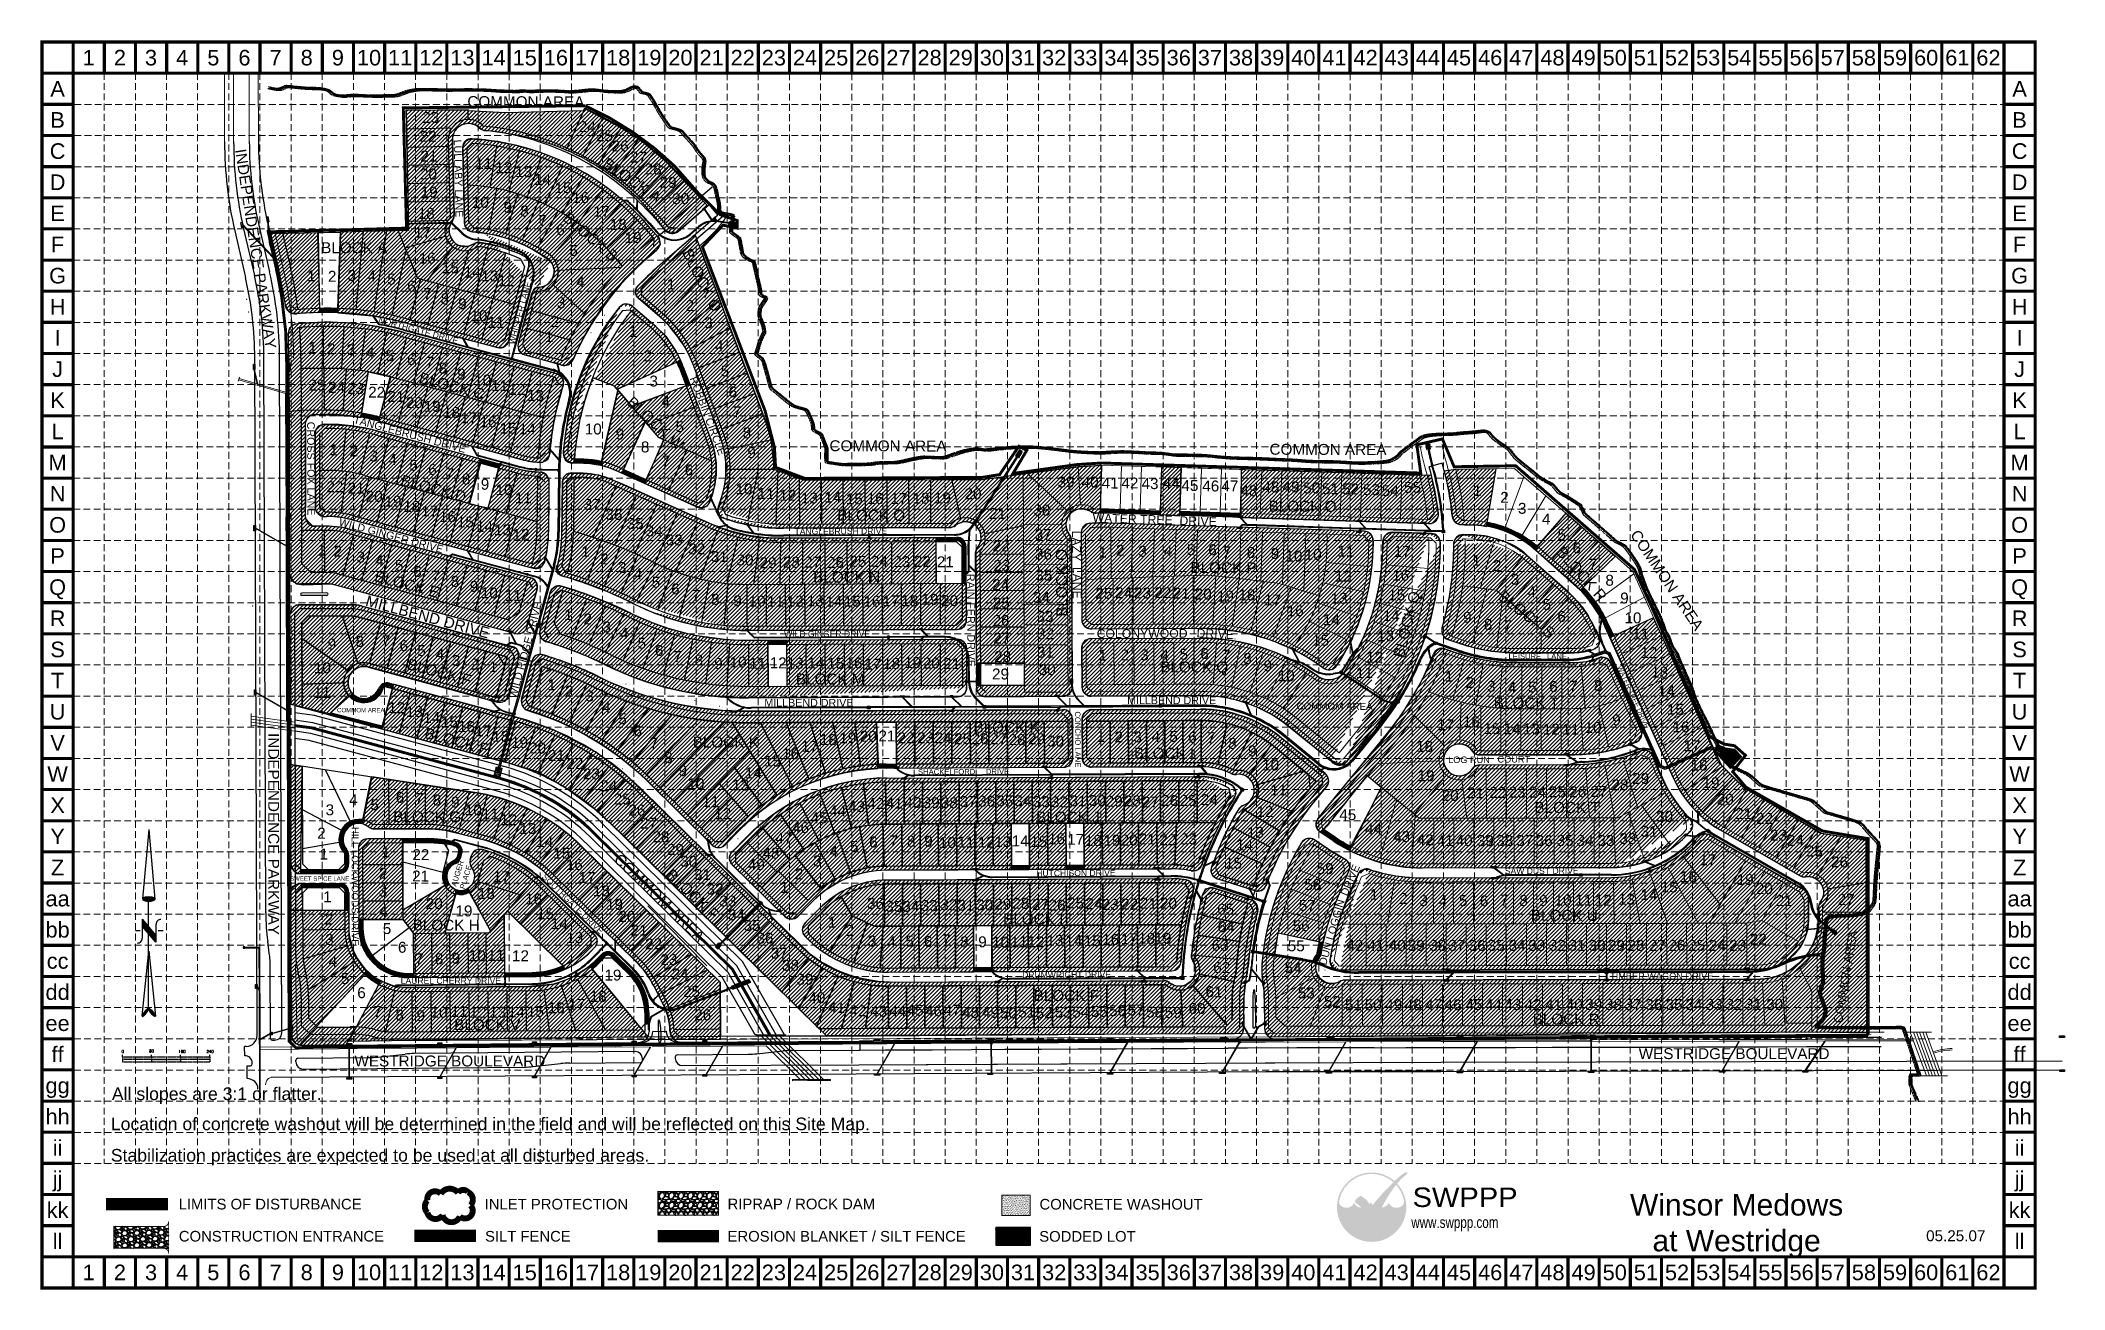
# Model space of a CAD drawing. Header units: inches. Extents: x 43981 to 49538, y 44001 to 47429.
import ezdxf
from ezdxf.enums import TextEntityAlignment as Align

# ---------------------------------------------------------------- set-up
doc = ezdxf.new("R2010")
doc.units = ezdxf.units.IN
doc.header["$MEASUREMENT"] = 0
for name, pattern in [('ACAD_ISO02W100', [15, 12, -3]), ('FLOWLINE', [0.7, 0.5, -0.05, 0, -0.05, 0, -0.05, 0, -0.05]), ('HIDDEN', [0.375, 0.25, -0.125])]:
    doc.linetypes.add(name, pattern=pattern)
for name, color, linetype in [('BASE', 7, 'Continuous'), ('C-GRAD-TEXT-STNM', 1, 'Continuous'), ('C-ROAD-IDEN-P3-N', 1, 'Continuous'), ('C-ROAD-IDEN-P4-N', 1, 'Continuous'), ('C-SUBD-IDEN-F', 7, 'Continuous'), ('C-SUBD-IDEN-P1', 7, 'Continuous'), ('C-TOPO-BOUN', 2, 'Continuous'), ('c-topo-boundary', 73, 'Continuous'), ('EROSION BLANKET', 84, 'Continuous'), ('GRID', 254, 'HIDDEN'), ('LEGEND', 7, 'Continuous'), ('LIMITS OF DISTURBANCE', 1, 'HIDDEN'), ('LOGO', 7, 'Continuous'), ('NARROW', 7, 'Continuous'), ('SILT FENCE', 200, 'Continuous'), ('SODDED LOT', 2, 'Continuous'), ('STORM', 5, 'Continuous'), ('V-100Y-FLD-PLAN-E', 7, 'FLOWLINE'), ('V-PROP-SUBD-P3-N', 7, 'Continuous'), ('V-PROP-SUBD-P4-N', 7, 'Continuous'), ('V-PROP-SUBD-P5-N', 7, 'Continuous'), ('V-RWAY-LINE-P3-N', 4, 'Continuous'), ('V-RWAY-LINE-P4-N', 4, 'Continuous'), ('XHO428BS$0$C-ROAD-BACK-E', 6, 'Continuous'), ('XHO428BS$0$C-ROAD-BACK-FUT', 14, 'Continuous'), ('XHO428PT_PHASE1$0$C-ROAD-IDEN-N', 7, 'Continuous'), ('XHO428PT_PHASE1$0$V-AREA-PLIN', 6, 'Continuous'), ('XHO428PT_PHASE2A$0$V-PROP-SUBD-BLOK-IDEN-P2A-N', 7, 'Continuous'), ('XHO428PT_PHASE2A$0$V-PROP-SUBD-BLOK-IDEN-P2B-N', 12, 'Continuous'), ('XHO428PT_PHASE2B$0$C-ROAD-IDEN-P2A-N', 12, 'Continuous'), ('XHO428PT_PHASE2B$0$C-ROAD-IDEN-P2B-N', 2, 'Continuous'), ('XHO428PT_PHASE2B$0$V-AREA-PLIN', 1, 'Continuous'), ('XHO428PT_PHASE2B$0$V-PROP-SUBD-P2A-N', 12, 'Continuous'), ('XHO428PT_PHASE2B$0$V-PROP-SUBD-P2B-N', 2, 'Continuous'), ('XHO428PT_PHASE2B$0$V-RWAY-LINE-P2A-N', 12, 'Continuous'), ('XHO428PT_PHASE2B$0$V-RWAY-LINE-P2B-N', 4, 'Continuous'), ('XHO428PT_PHASE4$0$PARCELS', 115, 'Continuous'), ('XHO428PT_PHASE4$0$V-PROP-SUBD-BLOK-IDEN-P4-N', 7, 'Continuous'), ('XHO428PT_PHASE5$0$V-BNDY-P5-N', 4, 'Continuous'), ('XHO428PT_PHASE5$0$V-RWAY-LINE-P5-N', 4, 'Continuous'), ('XHO428PV$0$C-PVMT-CONC-P1', 1, 'Continuous'), ('XHO428PV$0$C-PVMT-CONC-P2', 6, 'Continuous'), ('XHO428PV$0$C-PVMT-CONC-P3', 4, 'Continuous'), ('XHO428PV$0$C-PVMT-CONC-P4', 11, 'Continuous'), ('XHO428PV$0$C-PVMT-CONC-P5', 11, 'Continuous')]:
    doc.layers.add(name, color=color, linetype=linetype)
doc.styles.add('L120', font='simplex', dxfattribs={"height": 12})
doc.styles.add("L200'", font='ARIAL.TTF', dxfattribs={"height": 0.001969})
doc.styles.add('LOGO1', font='ROCKEB.TTF', dxfattribs={"height": 25})
doc.styles.get("Standard").update_dxf_attribs({"font": 'ARIAL.TTF'})
doc.styles.add('XHO428BS$0$STANDARD', font='txt')
doc.styles.add('XHO428PT_PHASE3$0$Standard', font='txt')
doc.styles.add('XHO428STM$0$STANDARD', font='txt')

msp = doc.modelspace()

# ---------------------------------------------------------------- texts
at = {"insert": (48637.5, 44262.5), "char_height": 1.97, "width": 655.183, "attachment_point": 2}
msp.add_mtext('{\\H29.9x;Winsor Medows at Westridge}', dxfattribs=at)
at = {"layer": 'BASE'}
for s, height, p in [('1', 42.8, (44113.4, 47382.1)), ('2', 42.8, (44198.9, 47382.1)), ('3', 42.8, (44284.4, 47382.1)), ('4', 42.8, (44369.9, 47382.1)), ('5', 42.8, (44455.4, 47382.1)), ('6', 42.8, (44540.9, 47382.1)), ('7', 42.8, (44626.4, 47382.1)), ('8', 42.8, (44711.9, 47382.1)), ('9', 42.8, (44797.4, 47382.1)), ('10', 42.75, (44882.9, 47382.1)), ('11', 42.75, (44968.4, 47382.1)), ('12', 42.75, (45053.9, 47382.1)), ('13', 42.75, (45139.4, 47382.1)), ('14', 42.75, (45224.9, 47382.1)), ('15', 42.75, (45310.4, 47382.1)), ('16', 42.75, (45395.9, 47382.1)), ('17', 42.75, (45481.4, 47382.1)), ('18', 42.75, (45566.9, 47382.1)), ('19', 42.75, (45652.4, 47382.1)), ('20', 42.75, (45737.9, 47382.1)), ('21', 42.75, (45823.4, 47382.1)), ('22', 42.75, (45908.9, 47382.1)), ('23', 42.75, (45994.4, 47382.1)), ('24', 42.75, (46079.9, 47382.1)), ('25', 42.75, (46165.4, 47382.1)), ('26', 42.75, (46250.9, 47382.1)), ('27', 42.75, (46336.4, 47382.1)), ('28', 42.75, (46421.9, 47382.1)), ('29', 42.75, (46507.4, 47382.1)), ('30', 42.75, (46592.9, 47382.1)), ('31', 42.75, (46678.4, 47382.1)), ('32', 42.75, (46763.9, 47382.1)), ('33', 42.75, (46849.4, 47382.1)), ('34', 42.75, (46934.9, 47382.1)), ('35', 42.75, (47020.4, 47382.1)), ('36', 42.75, (47105.9, 47382.1)), ('37', 42.75, (47191.4, 47382.1)), ('38', 42.75, (47276.9, 47382.1)), ('39', 42.75, (47362.4, 47382.1)), ('40', 42.75, (47447.9, 47382.1)), ('41', 42.75, (47533.4, 47382.1)), ('42', 42.75, (47618.9, 47382.1)), ('43', 42.75, (47704.4, 47382.1)), ('44', 42.75, (47789.9, 47382.1)), ('45', 42.75, (47875.4, 47382.1)), ('46', 42.75, (47960.9, 47382.1)), ('47', 42.75, (48046.4, 47382.1)), ('48', 42.75, (48131.9, 47382.1)), ('49', 42.75, (48217.4, 47382.1)), ('50', 42.75, (48302.9, 47382.1)), ('51', 42.75, (48388.4, 47382.1)), ('52', 42.75, (48473.9, 47382.1)), ('53', 42.75, (48559.4, 47382.1)), ('54', 42.75, (48644.9, 47382.1)), ('55', 42.75, (48730.4, 47382.1)), ('56', 42.75, (48815.9, 47382.1)), ('57', 42.75, (48901.4, 47382.1)), ('58', 42.75, (48986.9, 47382.1)), ('59', 42.75, (49072.4, 47382.1)), ('60', 42.75, (49157.9, 47382.1)), ('61', 42.75, (49243.4, 47382.1)), ('62', 42.75, (49328.9, 47382.1)), ('A', 42.8, (44027.9, 47296.6)), ('A', 42.8, (49414.4, 47296.6)), ('B', 42.8, (44027.9, 47211.1)), ('B', 42.8, (49414.4, 47211.1)), ('C', 42.8, (44027.9, 47125.6)), ('C', 42.8, (49414.4, 47125.6)), ('D', 42.8, (44027.9, 47040.1)), ('D', 42.8, (49414.4, 47040.1)), ('E', 42.8, (44027.9, 46954.6)), ('E', 42.8, (49414.4, 46954.6)), ('F', 42.8, (44027.9, 46869.1)), ('F', 42.8, (49414.4, 46869.1)), ('G', 42.8, (44027.9, 46783.6)), ('G', 42.8, (49414.4, 46783.6)), ('H', 42.8, (44027.9, 46698.1)), ('H', 42.8, (49414.4, 46698.1)), ('I', 42.8, (44027.9, 46612.6)), ('I', 42.8, (49414.4, 46612.6)), ('J', 42.8, (44027.9, 46527.1)), ('J', 42.8, (49414.4, 46527.1)), ('K', 42.8, (44027.9, 46441.6)), ('K', 42.8, (49414.4, 46441.6)), ('L', 42.8, (44027.9, 46356.1)), ('L', 42.8, (49414.4, 46356.1)), ('M', 42.8, (44027.9, 46270.6)), ('M', 42.8, (49414.4, 46270.6)), ('N', 42.8, (44027.9, 46185.1)), ('N', 42.8, (49414.4, 46185.1)), ('O', 42.8, (44027.9, 46099.6)), ('O', 42.8, (49414.4, 46099.6)), ('P', 42.8, (44027.9, 46014.1)), ('P', 42.8, (49414.4, 46014.1)), ('Q', 42.8, (44027.9, 45928.6)), ('Q', 42.8, (49414.4, 45928.6)), ('R', 42.8, (44027.9, 45843.1)), ('R', 42.8, (49414.4, 45843.1)), ('S', 42.8, (44027.9, 45757.6)), ('S', 42.8, (49414.4, 45757.6)), ('T', 42.8, (44027.9, 45672.1)), ('T', 42.8, (49414.4, 45672.1)), ('U', 42.8, (44027.9, 45586.6)), ('U', 42.8, (49414.4, 45586.6)), ('V', 42.8, (44027.9, 45501.1)), ('V', 42.8, (49414.4, 45501.1)), ('W', 42.8, (44027.9, 45415.6)), ('W', 42.8, (49414.4, 45415.6)), ('X', 42.8, (44027.9, 45330.1)), ('X', 42.8, (49414.4, 45330.1)), ('Y', 42.8, (44027.9, 45244.6)), ('Y', 42.8, (49414.4, 45244.6)), ('Z', 42.8, (44027.9, 45159.1)), ('Z', 42.8, (49414.4, 45159.1)), ('aa', 42.75, (44027.9, 45073.6)), ('aa', 42.75, (49414.4, 45073.6)), ('bb', 42.75, (44027.9, 44988.1)), ('bb', 42.75, (49414.4, 44988.1)), ('cc', 42.75, (44027.9, 44902.6)), ('cc', 42.75, (49414.4, 44902.6)), ('dd', 42.75, (44027.9, 44817.1)), ('dd', 42.75, (49414.4, 44817.1)), ('ee', 42.75, (44027.9, 44731.6)), ('ee', 42.75, (49414.4, 44731.6)), ('ff', 42.75, (44027.9, 44646.1)), ('ff', 42.75, (49414.4, 44646.1)), ('gg', 42.75, (44027.9, 44560.6)), ('gg', 42.75, (49414.4, 44560.6)), ('hh', 42.75, (44027.9, 44475.1)), ('hh', 42.75, (49414.4, 44475.1)), ('ii', 42.75, (44027.9, 44389.6)), ('ii', 42.75, (49414.4, 44389.6)), ('jj', 42.75, (44027.9, 44304.1)), ('jj', 42.75, (49414.4, 44304.1)), ('kk', 42.75, (44027.9, 44218.6)), ('kk', 42.75, (49414.4, 44218.6)), ('ll', 42.75, (44027.9, 44133.1)), ('ll', 42.75, (49414.4, 44133.1)), ('1', 42.8, (44113.4, 44047.6)), ('2', 42.8, (44198.9, 44047.6)), ('3', 42.8, (44284.4, 44047.6)), ('4', 42.8, (44369.9, 44047.6)), ('5', 42.8, (44455.4, 44047.6)), ('6', 42.8, (44540.9, 44047.6)), ('7', 42.8, (44626.4, 44047.6)), ('8', 42.8, (44711.9, 44047.6)), ('9', 42.8, (44797.4, 44047.6)), ('10', 42.75, (44882.9, 44047.6)), ('11', 42.75, (44968.4, 44047.6)), ('12', 42.75, (45053.9, 44047.6)), ('13', 42.75, (45139.4, 44047.6)), ('14', 42.75, (45224.9, 44047.6)), ('15', 42.75, (45310.4, 44047.6)), ('16', 42.75, (45395.9, 44047.6)), ('17', 42.75, (45481.4, 44047.6)), ('18', 42.75, (45566.9, 44047.6)), ('19', 42.75, (45652.4, 44047.6)), ('20', 42.75, (45737.9, 44047.6)), ('21', 42.75, (45823.4, 44047.6)), ('22', 42.75, (45908.9, 44047.6)), ('23', 42.75, (45994.4, 44047.6)), ('24', 42.75, (46079.9, 44047.6)), ('25', 42.75, (46165.4, 44047.6)), ('26', 42.75, (46250.9, 44047.6)), ('27', 42.75, (46336.4, 44047.6)), ('28', 42.75, (46421.9, 44047.6)), ('29', 42.75, (46507.4, 44047.6)), ('30', 42.75, (46592.9, 44047.6)), ('31', 42.75, (46678.4, 44047.6)), ('32', 42.75, (46763.9, 44047.6)), ('33', 42.75, (46849.4, 44047.6)), ('34', 42.75, (46934.9, 44047.6)), ('35', 42.75, (47020.4, 44047.6)), ('36', 42.75, (47105.9, 44047.6)), ('37', 42.75, (47191.4, 44047.6)), ('38', 42.75, (47276.9, 44047.6)), ('39', 42.75, (47362.4, 44047.6)), ('40', 42.75, (47447.9, 44047.6)), ('41', 42.75, (47533.4, 44047.6)), ('42', 42.75, (47618.9, 44047.6)), ('43', 42.75, (47704.4, 44047.6)), ('44', 42.75, (47789.9, 44047.6)), ('45', 42.75, (47875.4, 44047.6)), ('46', 42.75, (47960.9, 44047.6)), ('47', 42.75, (48046.4, 44047.6)), ('48', 42.75, (48131.9, 44047.6)), ('49', 42.75, (48217.4, 44047.6)), ('50', 42.75, (48302.9, 44047.6)), ('51', 42.75, (48388.4, 44047.6)), ('52', 42.75, (48473.9, 44047.6)), ('53', 42.75, (48559.4, 44047.6)), ('54', 42.75, (48644.9, 44047.6)), ('55', 42.75, (48730.4, 44047.6)), ('56', 42.75, (48815.9, 44047.6)), ('57', 42.75, (48901.4, 44047.6)), ('58', 42.75, (48986.9, 44047.6)), ('59', 42.75, (49072.4, 44047.6)), ('60', 42.75, (49157.9, 44047.6)), ('61', 42.75, (49243.4, 44047.6)), ('62', 42.75, (49328.9, 44047.6))]:
    msp.add_text(s, height=height, dxfattribs=at).set_placement(p, align=Align.MIDDLE_CENTER)
at = {"layer": 'BASE', "color": 7, "style": "L200'"}
for s, p in [('All slopes are 3:1 or flatter.', (44176.9, 44520.6)), ('Location of concrete washout will be determined in the field and will be reflected on this Site Map.', (44174, 44437.9)), ('Stabilization practices are expected to be used at all disturbed areas.', (44173.9, 44351.7))]:
    msp.add_text(s, height=34.674, dxfattribs=at).set_placement(p)
at = {"layer": 'BASE'}
msp.add_text('05.25.07', height=29.93, dxfattribs=at).set_placement((49239.2, 44133.2), align=Align.CENTER)
at = {"layer": 'C-GRAD-TEXT-STNM', "color": 7, "attachment_point": 1}
for s, insert, char_height, width, rotation in [('INDEPENDENCE PARKWAY', (44544.8, 47133.5), 30, 655.224, 278.6927), ('INDEPENDENCE PARKWAY', (44636.1, 45528), 30, 655.224, 270), ('HILL LOCKWOODS DRIVE', (44854.3, 45270.4), 18.9, 351.752, 270), ('AUGER\\PPLACE', (45107.9, 45110.3), 14.7, 47.102, 72.6991), ('SOUTHGATE DRIVE', (45367.7, 45143.6), 16.8, 258.288, 315.7261)]:
    msp.add_mtext(s, dxfattribs=dict(at, insert=insert, char_height=char_height, width=width, rotation=rotation))
for s, insert, char_height, width in [('SWEET SPICE LANE', (44665.7, 45134.6), 12, 173.18), ('LAUREL CHERRY DRIVE', (44970.1, 44856.5), 16.8, 299.397), ('WESTRIDGE BOULEVARD', (44842.9, 44642.9), 30, 656.711), ('WESTRIDGE BOULEVARD', (48368.7, 44663.1), 30, 656.711)]:
    msp.add_mtext(s, dxfattribs=dict(at, insert=insert, char_height=char_height, width=width))
at = {"layer": 'C-ROAD-IDEN-P3-N', "color": 7}
for s, height, rotation, p in [('TANGLEBRUSH DRIVE', 16.8, 0.2817, (46051.2, 46073)), ('RAIN FERN DRIVE', 21, 270.2817, (46524.6, 45965)), ('WILD GINGER DRIVE', 16.8, 0.2817, (46022.6, 45791.3))]:
    msp.add_text(s, height=height, rotation=rotation, dxfattribs=at).set_placement(p)
at = {"layer": 'C-ROAD-IDEN-P3-N', "color": 7, "insert": (45822.7, 46402.3), "char_height": 21, "width": 289.054, "attachment_point": 2, "rotation": 290.755}
msp.add_mtext('ROBBIN CIRCLE', dxfattribs=at)
at = {"layer": 'C-ROAD-IDEN-P4-N', "color": 7}
for s, height, p in [('NORTHGATE DRIVE', 16.8, (44907.4, 46654.5)), ('TANGLEBRUSH DRIVE', 21, (44838.6, 46379.2)), ('WILD GINGER DRIVE', 21, (44798.5, 46098.1))]:
    msp.add_text(s, height=height, rotation=344.9787, dxfattribs=at).set_placement(p)
at = {"layer": 'C-ROAD-IDEN-P4-N', "color": 7, "attachment_point": 2}
for s, insert, char_height, width, rotation in [('LULLABY LANE', (45138.9, 47050.5), 21, 1988.72, 271.3331), ('WHISPER LANE', (45289.2, 46683.6), 16.8, 212.292, 74.9786), ('CROSS FOX LANE', (44734.4, 46254.1), 21, 589.784, 270.1886)]:
    msp.add_mtext(s, dxfattribs=dict(at, insert=insert, char_height=char_height, width=width, rotation=rotation))
at = {"layer": 'C-SUBD-IDEN-F', "lineweight": 0}
for s, rotation, p in [('23', 359.8118, (45029, 47203)), ('22', 359.8118, (45021.6, 47151.1)), ('24', 359.8118, (45458.7, 47177.7)), ('25', 359.8118, (45505.8, 47152.8)), ('21', 359.8118, (45023.8, 47096.8)), ('26', 359.8118, (45549.1, 47124.8)), ('27', 359.8118, (45599.3, 47093.9)), ('20', 359.8118, (45022.8, 47047.7)), ('11', 359.8118, (45174.6, 47076.1)), ('12', 359.8118, (45229.5, 47064.9)), ('13', 359.8118, (45284.2, 47054.2)), ('28', 359.8118, (45639.8, 47061.4)), ('19', 359.8118, (45024.6, 46997.9)), ('14', 359.8118, (45336, 47032.8)), ('15', 359.8118, (45392.1, 47010.2)), ('16', 359.8118, (45440.7, 46982.9)), ('29', 359.8118, (45680.7, 47024.8)), ('18', 359.8118, (45016.7, 46939.6)), ('10', 359.8118, (45165.2, 46969.7)), ('9', 359.8118, (45252.2, 46956.2)), ('8', 359.8118, (45297.9, 46946.1)), ('17', 359.8118, (45498.2, 46945.3)), ('30', 359.8118, (45715.3, 46980)), ('17', 359.8118, (45006.8, 46887.7)), ('7', 359.8118, (45348, 46920)), ('6', 359.8118, (45397.2, 46894.6)), ('18', 359.8118, (45543.7, 46909.3)), ('19', 359.8118, (45584.6, 46873.6)), ('16', 359.8118, (45019.2, 46816.9)), ('5', 359.8118, (45433, 46837.7)), ('BLOCK O', 296.8194, (45741.6, 46847.4)), ('1', 359.8118, (44712.9, 46768.4)), ('2', 359.8118, (44770.1, 46766.9)), ('3', 359.8118, (44823.9, 46769.4)), ('4', 359.8118, (44878.6, 46768.2)), ('5', 359.8118, (44933, 46759.2)), ('15', 359.8118, (45082.9, 46790.4)), ('14', 359.8118, (45143.3, 46778.4)), ('13', 359.8118, (45191.1, 46768.1)), ('6', 359.8118, (44987.7, 46739.9)), ('7', 359.8118, (45032.2, 46719.8)), ('8', 359.8118, (45079.3, 46705.2)), ('12', 359.8118, (45236.6, 46754.4)), ('4', 359.8118, (45451.6, 46752.1)), ('9', 359.8118, (45127.5, 46691.6)), ('10', 359.8118, (45161.2, 46658.5)), ('3', 359.8118, (45398.8, 46694.1)), ('11', 359.8118, (45208.5, 46640.3)), ('1', 359.8118, (45365.9, 46601.3)), ('2', 359.8118, (45381.7, 46642.3)), ('1', 359.8118, (44716.3, 46571.3)), ('2', 359.8118, (44767.6, 46567.6)), ('3', 359.8118, (44821.3, 46565.5)), ('4', 359.8118, (44874.4, 46557.2)), ('5', 359.8118, (44928.4, 46549.1)), ('6', 359.8118, (44987.4, 46538.2)), ('7', 359.8118, (45038.5, 46531.1)), ('8', 359.8118, (45074, 46514.5)), ('9', 359.8118, (45124.8, 46498.6)), ('10', 359.8118, (45171.6, 46482.4)), ('25', 359.8118, (44716.6, 46468.4)), ('24', 359.8118, (44770.4, 46462)), ('23', 359.8118, (44822.5, 46459)), ('22', 359.8118, (44880.4, 46448.8)), ('21', 359.8118, (44933.7, 46437.1)), ('11', 359.8118, (45218, 46467.2)), ('12', 359.8118, (45265.4, 46456.5)), ('13', 359.8118, (45316.7, 46439.6)), ('20', 359.8118, (44983.9, 46420.2)), ('19', 359.8118, (45032.9, 46410)), ('18', 359.8118, (45086.2, 46393.1)), ('17', 359.8118, (45133.8, 46378.3)), ('BLOCK W', 317.6304, (45587.6, 46432.6)), ('16', 359.8118, (45186.6, 46367.3)), ('15', 359.8118, (45241.5, 46350.2)), ('14', 359.8118, (45294, 46347.8)), ('1', 359.8118, (44774.6, 46290.4)), ('2', 359.8118, (44829.8, 46288)), ('3', 359.8118, (44884.3, 46273.3)), ('4', 359.8118, (44936.2, 46264.3)), ('5', 359.8118, (44993.7, 46248.1)), ('6', 359.8118, (45045.4, 46236.5)), ('7', 359.8118, (45093.2, 46225.2)), ('8', 359.8118, (45138.1, 46210.4)), ('22', 359.8118, (44765.7, 46189.1)), ('21', 359.8118, (44824, 46185.3)), ('20', 359.8118, (44873.7, 46163.1)), ('19', 359.8118, (44925.3, 46149.7)), ('9', 359.8118, (45189.6, 46196.1)), ('10', 359.8118, (45230.2, 46181.3)), ('11', 359.8118, (45283.1, 46158.8)), ('18', 359.8118, (44977, 46135.3)), ('17', 359.8118, (45026.2, 46122.6)), ('16', 359.8118, (45075.1, 46107.1)), ('15', 359.8118, (45124.3, 46092.4)), ('BLOCK O', 359.8118, (46168.3, 46111.1)), ('14', 359.8118, (45176.7, 46080.4)), ('13', 359.8118, (45226, 46071.1)), ('12', 359.8118, (45276.8, 46058.6)), ('1', 359.8118, (44741.2, 46015)), ('2', 359.8118, (44785.6, 46012.3)), ('3', 359.8118, (44848.5, 45996.1)), ('4', 359.8118, (44899.5, 45986.9)), ('5', 359.8118, (44954, 45973.4)), ('6', 359.8118, (45004.3, 45956.8)), ('7', 359.8118, (45054.6, 45943.7)), ('8', 359.8118, (45107.2, 45929.5)), ('BLOCK N', 359.8118, (46102.3, 45941.4)), ('9', 359.8118, (45159.2, 45915.9)), ('10', 359.8118, (45189.7, 45897.9)), ('11', 359.8118, (45255.4, 45891)), ('8', 359.8118, (44845.8, 45764.8)), ('7', 359.8118, (44918.3, 45766.5)), ('9', 359.8118, (44769.1, 45757.4)), ('6', 359.8118, (44966.8, 45752.9)), ('5', 359.8118, (45015.3, 45739.4)), ('4', 359.8118, (45065.8, 45729.7)), ('3', 359.8118, (45110.4, 45712.2)), ('2', 359.8118, (45160.9, 45702.5)), ('10', 359.8118, (44731.3, 45692.4)), ('1', 359.8118, (45212.5, 45695.4)), ('BLOCK M', 359.8118, (46054.8, 45661.6)), ('11', 359.8118, (44730.7, 45624.5)), ('12', 359.8118, (44935.5, 45582.7)), ('13', 359.8118, (44984.1, 45572.2)), ('14', 359.8118, (45031.7, 45555.8)), ('15', 359.8118, (45080, 45544.4)), ('16', 359.8118, (45127.2, 45530.8)), ('17', 359.8118, (45174.6, 45519.3)), ('18', 359.8118, (45221.3, 45504.1)), ('19', 359.8118, (45272.7, 45487)), ('20', 359.8118, (45322.3, 45472.1)), ('21', 359.8118, (45374, 45451.6)), ('22', 359.8118, (45424.7, 45429.4)), ('BLOCK L', 359.8118, (46982.9, 45458)), ('23', 359.8118, (45470.2, 45401.1)), ('4', 359.8118, (44828.4, 45329.7)), ('5', 359.8118, (44886.6, 45316.6)), ('6', 359.8118, (44956.4, 45336.6)), ('7', 359.8118, (45009.2, 45333.3)), ('8', 359.8118, (45057.6, 45329.4)), ('9', 359.8118, (45108, 45323.7)), ('24', 359.8118, (45517.3, 45368.3)), ('25', 359.8118, (45554.6, 45332)), ('3', 359.8118, (44763.6, 45302.4)), ('BLOCK G', 359.8118, (44949.3, 45283.5)), ('10', 359.8118, (45146, 45302.3)), ('11', 359.8118, (45192.9, 45291)), ('12', 359.8118, (45243.1, 45275.1)), ('26', 359.8118, (45594.8, 45301.7)), ('27', 359.8118, (45627.4, 45265.8)), ('BLOCK J', 359.8118, (46714.4, 45282.5)), ('2', 359.8118, (44740.7, 45238.1)), ('13', 359.8118, (45295.5, 45251.3)), ('14', 359.8118, (45342, 45215)), ('28', 359.8118, (45661.1, 45228.2)), ('1', 359.8118, (44747.3, 45181)), ('1', 359.8118, (44917.2, 45187.1)), ('22', 359.8118, (45002, 45179.3)), ('15', 359.8118, (45388.4, 45183.5)), ('16', 359.8118, (45423.3, 45152)), ('29', 359.8118, (45700.9, 45193.6)), ('30', 359.8118, (45737.2, 45161.4)), ('2', 359.8118, (44909.9, 45128.2)), ('21', 359.8118, (45001.2, 45120.7)), ('17', 359.8118, (45223.2, 45118.7)), ('17', 359.8118, (45458.2, 45116.6)), ('BLOCK F', 316.7225, (45695.3, 45136)), ('31', 359.8118, (45774.7, 45125.1)), ('1', 359.8118, (44757.2, 45063.6)), ('3', 359.8118, (44909.6, 45079.1)), ('20', 359.8118, (45038.5, 45044.9)), ('18', 359.8118, (45181.7, 45072.8)), ('16', 359.8118, (45311.3, 45057.7)), ('18', 359.8118, (45497.5, 45080.1)), ('19', 359.8118, (45533.5, 45043.1)), ('32', 359.8118, (45809.5, 45084.9)), ('33', 359.8118, (45844.6, 45052)), ('2', 359.8118, (44760.9, 45002.2)), ('4', 359.8118, (44910.7, 45024.6)), ('BLOCK H', 359.8118, (45002.6, 44986.3)), ('19', 359.8118, (45120.1, 45024.9)), ('15', 359.8118, (45343.9, 45017.2)), ('14', 359.8118, (45382, 44989.8)), ('20', 359.8118, (45567.4, 45009.9)), ('34', 359.8118, (45868.2, 45014.3)), ('35', 359.8118, (45911.3, 44985.2)), ('BLOCK I', 359.8118, (46623.7, 45002.9)), ('3', 359.8118, (44762.7, 44946.3)), ('5', 359.8118, (44920.6, 44976.6)), ('6', 359.8118, (44962.2, 44925.1)), ('13', 359.8118, (45424.4, 44951.7)), ('21', 359.8118, (45601, 44972.1)), ('22', 359.8118, (45640.7, 44934.5)), ('36', 359.8118, (45946.7, 44950)), ('4', 359.8118, (44772.3, 44887)), ('7', 359.8118, (45009.6, 44893.3)), ('8', 359.8118, (45063.8, 44893.3)), ('9', 359.8118, (45109.8, 44894.9)), ('10', 359.8118, (45156.9, 44901.8)), ('11', 359.8118, (45208.4, 44902.7)), ('12', 359.8118, (45275.3, 44901.6)), ('23', 359.8118, (45682.9, 44891.3)), ('37', 359.8118, (45985.9, 44909.1)), ('38', 359.8118, (46016.5, 44875.7)), ('5', 359.8118, (44805.8, 44839.2)), ('19', 359.8118, (45529.2, 44848.8)), ('24', 359.8118, (45713.8, 44851.7)), ('39', 359.8118, (46056.3, 44837.2)), ('6', 359.8118, (44850.6, 44800.4)), ('16', 359.8118, (45373.7, 44758.8)), ('17', 359.8118, (45430, 44768.6)), ('18', 359.8118, (45489, 44790.2)), ('25', 359.8118, (45744.9, 44803.5)), ('7', 359.8118, (44894.9, 44749.1)), ('8', 359.8118, (44955.4, 44739)), ('9', 359.8118, (45013.2, 44737.1)), ('10', 359.8118, (45051.5, 44746.8)), ('11', 359.8118, (45107.2, 44748.8)), ('BLOCK V', 359.8118, (45116.6, 44712.7)), ('12', 359.8118, (45158.8, 44746.7)), ('13', 359.8118, (45213, 44746.8)), ('14', 359.8118, (45264.2, 44747.8)), ('15', 359.8118, (45316.6, 44749.2)), ('26', 359.8118, (45775.7, 44739.6))]:
    msp.add_text(s, height=30, rotation=rotation, dxfattribs=at).set_placement(p)
at = {"layer": 'C-SUBD-IDEN-F'}
for s, height, rotation, p in [('COMMON AREA', 30, 359.8118, (45152.8, 47246.6)), ('COMMON AREA', 30, 359.8118, (46146.9, 46301.8)), ('COMMON AREA', 30, 359.8118, (47355, 46292.1)), ('COMMON AREA', 30, 304.0363, (48344.1, 46072.8)), ('COMMOM AREA', 12, 359.8118, (44795.1, 45585.1)), ('COMMOM AREA', 30, 315.9204, (45552.7, 45178.6))]:
    msp.add_text(s, height=height, rotation=rotation, dxfattribs=at).set_placement(p)
at = {"layer": 'C-SUBD-IDEN-F', "lineweight": 0}
for s, p in [('BLOCK A', (44842.3, 46860.1)), ('48', (46534.2, 44761.1))]:
    msp.add_text(s, height=30, rotation=359.8118, dxfattribs=at).set_placement(p, align=Align.MIDDLE)
for s, p in [('1', (45712.4, 46746)), ('2', (45763.5, 46686.4)), ('1', (45607.8, 46615.2)), ('3', (45814.7, 46639.2)), ('2', (45648.4, 46548.3)), ('4', (45844.4, 46576)), ('5', (45860.3, 46506.9)), ('3', (45664.3, 46479.3)), ('6', (45881.9, 46449.8)), ('4', (45697.2, 46423.1)), ('7', (45893.2, 46394.8)), ('10', (45498.3, 46347.7)), ('9', (45571.7, 46333.6)), ('5', (45736.1, 46354.1)), ('8', (45920.5, 46337.3)), ('8', (45640.9, 46298.4)), ('7', (45698.3, 46259.8)), ('9', (45933.2, 46282.9)), ('6', (45761.1, 46235.2)), ('10', (45912.1, 46183.4)), ('11', (45972.8, 46170.5)), ('12', (46032.4, 46165.7)), ('13', (46091.8, 46158.3)), ('14', (46156.1, 46160.9)), ('15', (46215.1, 46156)), ('16', (46272.7, 46156.7)), ('17', (46337.4, 46156.7)), ('18', (46398.2, 46157.8)), ('19', (46457.1, 46158.3)), ('20', (46541, 46169.8)), ('37', (45495.4, 46140.7)), ('36', (45555.1, 46113.1)), ('21', (46608.5, 46116)), ('35', (45613.5, 46088.4)), ('34', (45665.8, 46067.7)), ('33', (45720.6, 46043.3)), ('1', (45477.3, 46012)), ('2', (45529.4, 45991)), ('32', (45782.5, 46018.8)), ('31', (45844.4, 45997.8)), ('30', (45915, 45988)), ('29', (45978.2, 45980.6)), ('28', (46042.3, 45981.9)), ('27', (46100.6, 45982)), ('26', (46163.6, 45981.5)), ('25', (46224.9, 45984.5)), ('24', (46284.3, 45984.3)), ('23', (46345.5, 45983.5)), ('22', (46402.4, 45984.2)), ('21', (46465, 45983.1)), ('22', (46618.1, 46026.6)), ('3', (45578, 45967.5)), ('4', (45621.4, 45950.1)), ('5', (45670.7, 45927.2)), ('23', (46619.8, 45973.1)), ('6', (45723.7, 45909.1)), ('7', (45780.7, 45891.2)), ('8', (45833.5, 45880.2)), ('9', (45894.4, 45876)), ('10', (45948.3, 45875.2)), ('11', (45998.8, 45874.9)), ('12', (46052.6, 45875.4)), ('13', (46107.7, 45876)), ('14', (46159, 45874.7)), ('15', (46209.5, 45875.2)), ('16', (46263.4, 45874.9)), ('17', (46316.2, 45876)), ('18', (46367.3, 45876.2)), ('19', (46423, 45880.1)), ('20', (46476.8, 45876.8)), ('24', (46617.1, 45920.5)), ('25', (46618.7, 45870)), ('1', (45430.4, 45838.2)), ('2', (45483.2, 45826.3)), ('26', (46618.1, 45822.1)), ('3', (45535.3, 45804.3)), ('4', (45583.4, 45786.2)), ('5', (45631.9, 45759.9)), ('27', (46619.7, 45773.4)), ('6', (45679.5, 45739.7)), ('7', (45730.2, 45722.9)), ('8', (45788.3, 45713.2)), ('9', (45842, 45704.1)), ('10', (45896.1, 45708.2)), ('11', (45949.7, 45704.5)), ('12', (46006.2, 45705.7)), ('13', (46052.9, 45704.6)), ('14', (46110.1, 45705.4)), ('15', (46164.2, 45704.6)), ('16', (46214.4, 45705.3)), ('18', (46317.6, 45704)), ('19', (46375.4, 45706.5)), ('20', (46426.6, 45705.2)), ('21', (46482.5, 45703.9)), ('28', (46622.2, 45723)), ('17', (46266.2, 45702.1)), ('29', (46616.5, 45675.2)), ('1', (45384.2, 45645.8)), ('2', (45432.5, 45628.1)), ('3', (45488.6, 45614.8)), ('4', (45534.3, 45584.4)), ('5', (45578.9, 45552.3)), ('6', (45620.6, 45519.3)), ('7', (45665.4, 45485.3)), ('18', (46144, 45495)), ('19', (46197.3, 45500)), ('20', (46253.5, 45504.1)), ('21', (46304.7, 45505)), ('22', (46357.3, 45500)), ('23', (46410.7, 45500)), ('24', (46458.9, 45500)), ('25', (46512.3, 45497.5)), ('26', (46560.5, 45497.5)), ('27', (46611.3, 45497.5)), ('28', (46662.1, 45495)), ('29', (46715.5, 45497.5)), ('30', (46767.8, 45491)), ('1', (46891.7, 45503.9)), ('2', (46941.1, 45502.6)), ('3', (46993, 45502.6)), ('4', (47043.6, 45503.9)), ('5', (47091.8, 45503.9)), ('6', (47143.6, 45501.4)), ('7', (47195.4, 45500.2)), ('8', (47253.2, 45484.6)), ('8', (45704.7, 45445.7)), ('15', (45990.6, 45436.3)), ('16', (46040.3, 45456.3)), ('17', (46092.8, 45476.5)), ('9', (47307.5, 45464.1)), ('10', (47358.1, 45425.6)), ('9', (45744.3, 45410)), ('10', (45780.4, 45374)), ('13', (45903.3, 45370.5)), ('14', (45938.2, 45403.6)), ('11', (45821.1, 45324.6)), ('42', (46274.1, 45319.6)), ('41', (46324.8, 45320.6)), ('40', (46375.6, 45322.8)), ('39', (46426.3, 45321.7)), ('38', (46476, 45321.7)), ('37', (46527.9, 45324.9)), ('36', (46578.6, 45325.9)), ('35', (46628.3, 45327)), ('34', (46678, 45327)), ('33', (46728.8, 45324.9)), ('32', (46778.5, 45323.8)), ('31', (46829.2, 45327)), ('30', (46882.1, 45328)), ('29', (46928.6, 45325.9)), ('28', (46978.3, 45327)), ('27', (47028, 45323.8)), ('26', (47080.9, 45328)), ('25', (47131.7, 45328)), ('24', (47189.8, 45330.1)), ('11', (47379.8, 45356.9)), ('12', (45853.9, 45291.6)), ('45', (46118.6, 45280.5)), ('44', (46169.4, 45299.5)), ('43', (46221.2, 45311.1)), ('12', (47342.2, 45297.5)), ('47', (46022.2, 45225)), ('46', (46067.7, 45253.5)), ('6', (46267.6, 45213.9)), ('7', (46323.7, 45217)), ('8', (46371.2, 45216)), ('9', (46418.8, 45216)), ('10', (46470.6, 45212.8)), ('11', (46521.4, 45213.9)), ('12', (46577.5, 45213.9)), ('13', (46622.9, 45214.9)), ('14', (46670.5, 45217)), ('15', (46721.3, 45214.9)), ('16', (46770.3, 45223)), ('17', (46822.8, 45221.3)), ('18', (46871.4, 45218.1)), ('19', (46922.2, 45219.2)), ('20', (46969.8, 45219.2)), ('21', (47019.5, 45222.3)), ('22', (47075.5, 45220.2)), ('23', (47132.7, 45222.4)), ('14', (47286.6, 45205.9)), ('13', (47316.2, 45240.6)), ('49', (45946.1, 45152)), ('48', (45986.3, 45183.7)), ('3', (46113.2, 45162.1)), ('4', (46158.7, 45188.5)), ('5', (46214.7, 45202.2)), ('15', (47256.2, 45155.9)), ('2', (46063.5, 45126.2)), ('1', (46023.3, 45089.2)), ('36', (46273.4, 45045.5)), ('35', (46323.7, 45037.4)), ('34', (46370.2, 45037.4)), ('33', (46420.9, 45039.5)), ('32', (46474.7, 45041.4)), ('31', (46521.4, 45040.6)), ('30', (46573, 45041.4)), ('29', (46622.7, 45043.5)), ('28', (46672.4, 45045.6)), ('27', (46726.4, 45042.4)), ('26', (46772, 45040.6)), ('25', (46822.6, 45046.6)), ('24', (46873.3, 45044.5)), ('23', (46918, 45042.7)), ('22', (46970.8, 45043.7)), ('21', (47022.6, 45045.8)), ('20', (47077.6, 45045.8)), ('1', (46154.5, 44994.1)), ('2', (46202.9, 44971.2)), ('3', (46264, 44942.1)), ('4', (46318, 44940)), ('5', (46367.1, 44942.1)), ('6', (46417.9, 44941.1)), ('7', (46467.6, 44945.3)), ('8', (46517.3, 44940)), ('9', (46567, 44940)), ('10', (46616.7, 44938.9)), ('11', (46667.5, 44940)), ('12', (46714, 44940)), ('13', (46765.8, 44944.2)), ('14', (46817.6, 44944.2)), ('15', (46868.4, 44943.2)), ('16', (46919.1, 44946.3)), ('17', (46969.9, 44948.5)), ('18', (47017.5, 44949.5)), ('19', (47062.6, 44949.6)), ('40', (46112.3, 44786.5)), ('41', (46166.4, 44759.9)), ('42', (46224.5, 44750.6)), ('43', (46282.1, 44749.7)), ('44', (46334.5, 44750.4)), ('45', (46382.2, 44752.1)), ('46', (46432.9, 44750.7)), ('47', (46483.7, 44752.4))]:
    msp.add_text(s, height=30, rotation=359.8118, dxfattribs=at).set_placement(p, align=Align.CENTER)
for s, p in [('65', (47234.6, 45059.7)), ('64', (47235.9, 45011.6)), ('63', (47219.9, 44960.6)), ('62', (47224.1, 44899.1)), ('61', (47202.9, 44833.1)), ('49', (46588.9, 44776.5)), ('50', (46638.2, 44775.2)), ('51', (46688.7, 44777.1)), ('52', (46736.3, 44775.1)), ('53', (46788.7, 44777.1)), ('54', (46837.3, 44777.1)), ('55', (46887.7, 44779)), ('56', (46938.2, 44781)), ('57', (46988.7, 44782.9)), ('58', (47039.8, 44777.1)), ('59', (47091, 44776.1)), ('60', (47156.3, 44787))]:
    msp.add_text(s, height=30, rotation=359.8118, dxfattribs=at).set_placement(p, align=Align.TOP_CENTER)
at = {"layer": 'C-SUBD-IDEN-P1', "lineweight": 0}
for s, p in [('39', (46796.5, 46202.1)), ('40', (46862.5, 46202)), ('41', (46917.4, 46199.4)), ('42', (46971.9, 46199.5)), ('43', (47027.1, 46197.8)), ('44', (47085.1, 46199.1)), ('45', (47136.6, 46192.6)), ('46', (47193.8, 46191.3)), ('47', (47246.4, 46191.4)), ('48', (47298.2, 46178.4)), ('48', (47358.7, 46188.7)), ('49', (47414.1, 46189)), ('50', (47470.9, 46185.8)), ('51', (47522.6, 46183.6)), ('52', (47577.7, 46183.1)), ('53', (47635.2, 46181)), ('54', (47686.6, 46178.3, -745.9)), ('55', (47747.7, 46187.4, -745.6)), ('38', (46730.2, 46124.8)), ('37', (46733.7, 46058)), ('36', (46734.6, 46004.2)), ('1', (46896.9, 46009.8)), ('2', (46945.1, 46014.9)), ('3', (47006.6, 46012)), ('4', (47076.8, 46013.5)), ('5', (47139.8, 46016.3)), ('6', (47198.5, 46016.3)), ('7', (47238.4, 46010.3)), ('8', (47304.3, 46008.8)), ('9', (47370.1, 46006)), ('10', (47422, 45998.7)), ('10', (47474.8, 46003.7)), ('11', (47564.8, 46012.4)), ('17', (47719.5, 46011.7)), ('35', (46735.3, 45946.7)), ('12', (47557.9, 45944)), ('16', (47715.2, 45946.6)), ('34', (46728.7, 45885.3)), ('25', (46900.4, 45896.7)), ('24', (46954.6, 45898.2)), ('23', (47006.6, 45897.5)), ('22', (47062.4, 45898.5)), ('21', (47112.8, 45897.3)), ('20', (47173, 45894.6)), ('19', (47234, 45889.1)), ('18', (47293.2, 45892.2)), ('17', (47363.5, 45878.2)), ('13', (47545.9, 45883)), ('15', (47704.4, 45892.3)), ('33', (46738.7, 45833.5)), ('16', (47425.6, 45848.8)), ('14', (47524.8, 45824.1)), ('14', (47689.1, 45835.2)), ('32', (46740.2, 45785.4)), ('15', (47495.4, 45767.6)), ('13', (47674.2, 45780)), ('31', (46739.9, 45734.9)), ('1', (46897.2, 45726.8)), ('2', (46957.7, 45727.3)), ('3', (47012.1, 45727.5)), ('4', (47067.2, 45728.1)), ('5', (47119.8, 45729.3)), ('6', (47176.8, 45731.3)), ('7', (47236.2, 45726.9)), ('8', (47294.4, 45717.6)), ('12', (47643.7, 45721.2)), ('30', (46744.8, 45687.1)), ('9', (47350.3, 45697.6)), ('10', (47400.9, 45670.1)), ('11', (47615.7, 45678.9))]:
    msp.add_text(s, height=30, rotation=359.8118, dxfattribs=at).set_placement(p, align=Align.CENTER)
for s, p in [('1', (47925.5, 46193.7)), ('2', (48000.2, 46175.3)), ('3', (48048.9, 46144.9)), ('4', (48114.7, 46115.4)), ('5', (48157.5, 46072.2)), ('1', (47923.2, 46002.2)), ('6', (48198.6, 46036.4)), ('2', (47980.4, 45987.7)), ('3', (48029.1, 45950.2)), ('7', (48243.4, 45991.4)), ('8', (48288.9, 45947.5)), ('4', (48075.3, 45916.1)), ('9', (48329.6, 45898.8)), ('9', (47898.1, 45846)), ('5', (48116.7, 45880.9)), ('6', (48157, 45848.2)), ('10', (48352.9, 45844.3)), ('8', (47955.6, 45826.3)), ('7', (48008.9, 45822.6)), ('11', (48374.8, 45800.1)), ('12', (48396.9, 45748.9)), ('1', (47848, 45684.5)), ('2', (47905.2, 45667.1)), ('13', (48425.9, 45695.3)), ('3', (47964, 45656.4)), ('4', (48020.8, 45653)), ('5', (48076.5, 45654.3)), ('6', (48134.7, 45655.6)), ('7', (48189.3, 45656.8)), ('8', (48257.7, 45658.3)), ('14', (48445.1, 45643.7)), ('16', (47909.3, 45558.9)), ('9', (48307.6, 45564)), ('15', (48469.2, 45593.3)), ('17', (47838.9, 45550.8)), ('15', (47965.7, 45539.9)), ('14', (48020.8, 45539.6)), ('13', (48074.1, 45539.4)), ('12', (48128.6, 45539.1)), ('11', (48182, 45538.8)), ('10', (48243.5, 45543.5)), ('16', (48484.8, 45545.4)), ('18', (47780.8, 45491.5)), ('17', (48515.2, 45493.2)), ('18', (48534.5, 45440.2)), ('19', (47784.8, 45410.8)), ('28', (48317.2, 45385.9)), ('29', (48374.1, 45403.4)), ('19', (48567, 45391.8)), ('20', (47851.1, 45357)), ('21', (47920.6, 45364.2)), ('22', (47981.4, 45365.4)), ('23', (48034.8, 45365.8)), ('24', (48091.1, 45366.2)), ('25', (48145.6, 45366.6)), ('26', (48201.4, 45367)), ('27', (48259.2, 45368.1)), ('20', (48606.3, 45346.2)), ('45', (47570, 45303.6, -741.8)), ('30', (48439.7, 45299.6)), ('21', (48656.8, 45307.1)), ('22', (48714, 45293.8)), ('44', (47640.6, 45265.3, -741.8)), ('43', (47717.8, 45244, -741.8)), ('42', (47782.5, 45235.2, -741.8)), ('41', (47837.3, 45232.7, -741.8)), ('40', (47889.4, 45232.8, -741.8)), ('39', (47947.5, 45232.8, -741.8)), ('38', (48000.8, 45232.9, -741.8)), ('37', (48055.7, 45233, -741.8)), ('36', (48109.1, 45233, -741.3)), ('35', (48166.6, 45233.1, -741.3)), ('34', (48221.1, 45233.1, -741)), ('33', (48278.9, 45233.3, -740.7)), ('33', (48339.1, 45238.4)), ('31', (48397, 45258.4)), ('23', (48752.1, 45247.9)), ('24', (48798.8, 45233.6)), ('17', (48558.6, 45180)), ('25', (48851, 45204.2)), ('26', (48920.2, 45174.6)), ('58', (47474.5, 45112)), ('59', (47508, 45155.8)), ('16', (48505.3, 45133.7)), ('19', (48661, 45126)), ('57', (47458.9, 45054.9)), ('1', (47641.8, 45085.4)), ('2', (47722.5, 45074.3)), ('3', (47778.3, 45068)), ('4', (47831.5, 45067.6)), ('5', (47887, 45068)), ('6', (47944.1, 45067.6)), ('7', (47999.8, 45069.7)), ('8', (48052.5, 45068.3)), ('9', (48107.3, 45068.2)), ('10', (48161.1, 45069.6)), ('11', (48217.8, 45069.5)), ('12', (48271.7, 45069.3)), ('13', (48335.2, 45071.8)), ('14', (48396.6, 45084.8)), ('15', (48452.4, 45105.3)), ('20', (48713.6, 45101)), ('21', (48768.3, 45068.2)), ('27', (48938.2, 45071.2)), ('56', (47441.9, 44999.3)), ('55', (47428.5, 44943.9)), ('42', (47589.6, 44945.2)), ('41', (47647.2, 44945.2)), ('40', (47705.7, 44945.2)), ('39', (47757.8, 44945.2)), ('38', (47817.2, 44945.2)), ('37', (47869.3, 44945.2)), ('36', (47925, 44945.2)), ('35', (47977.4, 44945.2)), ('34', (48035, 44945.2)), ('33', (48088.9, 44945.2)), ('32', (48145.6, 44945.2)), ('31', (48199.5, 44945.2)), ('30', (48254.3, 44945.2)), ('29', (48307.3, 44945.2)), ('28', (48361.2, 44945.2)), ('27', (48419.7, 44945.2)), ('26', (48473.6, 44945.2)), ('25', (48527.5, 44945.2)), ('24', (48584.2, 44945.2)), ('23', (48640.1, 44945.1)), ('22', (48697.1, 44962.5)), ('54', (47419.9, 44883.8)), ('53', (47455.9, 44814.8)), ('52', (47527.7, 44791.3)), ('51', (47585.3, 44782.2)), ('50', (47639.7, 44782.2)), ('49', (47696.1, 44782.3)), ('48', (47749.9, 44782.3)), ('47', (47805.7, 44782.4)), ('46', (47858.8, 44782.4)), ('45', (47916.2, 44782.5)), ('44', (47970, 44782.5)), ('43', (48023.1, 44782.6)), ('42', (48078.9, 44782.6)), ('41', (48134.8, 44782.7)), ('40', (48191.9, 44782.7)), ('39', (48245.1, 44782.8)), ('38', (48299.5, 44782.8)), ('37', (48353.3, 44782.9)), ('36', (48410, 44782.9)), ('35', (48465.8, 44783)), ('34', (48520.2, 44783)), ('33', (48576, 44783.1)), ('32', (48630.4, 44783.1)), ('31', (48683.6, 44783.2)), ('30', (48742, 44783.2))]:
    msp.add_text(s, height=30, rotation=359.8118, dxfattribs=at).set_placement(p, align=Align.MIDDLE)
for s, rotation, p in [('BLOCK O', 359.8118, (47352.7, 46135.9)), ('BLOCK O', 90.4706, (46800.1, 45847.5)), ('BLOCK R', 311.4958, (48139.9, 46023.8)), ('BLOCK P', 359.8118, (47138, 45967.3)), ('BLOCK Q', 75.7712, (47723.5, 45732.2)), ('BLOCK S', 322.0628, (47980.1, 45897.3)), ('BLOCK Q', 359.8118, (47055.4, 45694.7)), ('BLOCK T', 359.8118, (47970.8, 45595.9)), ('BLOCK T', 359.8118, (48082.3, 45309)), ('BLOCK U', 359.8118, (48072.3, 45013, -741.6)), ('BLOCK R', 359.8118, (48077.5, 44727.9))]:
    msp.add_text(s, height=30, rotation=rotation, dxfattribs=at).set_placement(p)
at = {"layer": 'C-SUBD-IDEN-P1'}
for s, height, rotation, p in [('COMMOM AREA', 19.2, 359.8118, (47429.6, 45592.3)), ('COMMON AREA', 24, 80.4474, (48927, 44730.5))]:
    msp.add_text(s, height=height, rotation=rotation, dxfattribs=at).set_placement(p)
at = {"layer": 'LEGEND', "style": "L200'"}
for s, height, p in [('LIMITS OF DISTURBANCE', 29.155, (44360.2, 44220.4)), ('INLET PROTECTION', 29.155, (45200.5, 44220.3)), ('RIPRAP / ROCK DAM', 29.155, (45867.3, 44220.8)), ('CONCRETE WASHOUT', 29.155, (46723.6, 44220.1)), ('CONSTRUCTION ENTRANCE', 29.155, (44360.8, 44132.3)), ('SILT FENCE', 29.15, (45201.4, 44132.2)), ('EROSION BLANKET / SILT FENCE', 29.155, (45867.2, 44132.2)), ('SODDED LOT', 29.15, (46722.9, 44131.9))]:
    msp.add_text(s, height=height, dxfattribs=at).set_placement(p)
at = {"layer": 'STORM', "style": 'XHO428BS$0$STANDARD', "oblique": 360, "width": 0.92}
for p in [(44534.1, 46916.4), (44534.1, 46916.4), (44604.5, 46931.9), (44604.5, 46931.9)]:
    msp.add_text("15'", height=0.5, rotation=282.6113, dxfattribs=at).set_placement(p)
at = {"layer": 'STORM', "style": 'XHO428BS$0$STANDARD', "width": 0.92}
for p in [(44566.1, 46527.3), (44566.1, 46527.3), (44663.1, 46526.8), (44663.1, 46526.8), (44567.5, 46084.3), (44567.5, 46084.3), (44664.4, 46117.1), (44664.4, 46117.1), (44569, 45633.6), (44569, 45633.6), (44665.9, 45668.1), (44665.9, 45668.1), (44669.1, 44711.8), (44669.1, 44711.8)]:
    msp.add_text("15'", height=0.5, rotation=270, dxfattribs=at).set_placement(p)
at = {"layer": 'STORM'}
for s, rotation, style, p in [("12'", 178.1369, 'XHO428STM$0$STANDARD', (47268.4, 46093)), ("12'", 358.1369, 'XHO428STM$0$STANDARD', (47279.3, 46119.8)), ("10'", 358.1369, 'XHO428STM$0$STANDARD', (47604.6, 46079.2)), ("6'", 358.1369, 'XHO428STM$0$STANDARD', (47782.2, 46103.5)), ("12'", 344.9787, 'XHO428STM$0$STANDARD', (45275.4, 45804.5)), ("10'", 64.1936, 'XHO428STM$0$STANDARD', (47581.8, 45787.5)), ("12'", 71.7213, 'XHO428STM$0$STANDARD', (47784.7, 45797.9)), ("12'", 114.2975, 'XHO428STM$0$STANDARD', (48250.2, 45812.4)), ("12'", 297.5393, 'XHO428STM$0$STANDARD', (48269.5, 45834.6)), ("12'", 344.9787, 'XHO428STM$0$STANDARD', (45265, 45765.8)), ("12'", 153.9146, 'XHO428STM$0$STANDARD', (47399.1, 45736.9)), ("12'", 333.2684, 'XHO428STM$0$STANDARD', (47423.4, 45755.2)), ("10'", 64.1936, 'XHO428STM$0$STANDARD', (47608.9, 45774.5)), ("12'", 14.7287, 'XHO428STM$0$STANDARD', (48234.9, 45755)), ("8'", 247.3244, 'XHO428STM$0$STANDARD', (47797.9, 45726.8)), ("12'", 194.8068, 'XHO428STM$0$STANDARD', (48234.6, 45726.7)), ("12'", 356.2286, 'XHO428STM$0$STANDARD', (45869.6, 45626.2)), ("10'", 90.2816, 'XHO428STM$0$STANDARD', (46813.3, 45674.1)), ("10'", 164.9787, 'XHO428STM$0$STANDARD', (45221.2, 45589)), ("10'", 344.9787, 'XHO428STM$0$STANDARD', (45224, 45616.4)), ("12'", 177.713, 'XHO428STM$0$STANDARD', (45876.3, 45588.7)), ("10'", 180, 'XHO428STM$0$STANDARD', (46478.7, 45590.4)), ("12'", 341.6682, 'XHO428STM$0$STANDARD', (47295.7, 45609)), ("8'", 21.0233, 'XHO428STM$0$STANDARD', (48350, 45498.6)), ("8'", 21.79, 'XHO428STM$0$STANDARD', (48361.6, 45471)), ("12'", 180.2816, 'XHO428STM$0$STANDARD', (46749, 45406.7)), ("12'", 180.2816, 'XHO428STM$0$STANDARD', (47151.1, 45408.7)), ("12'", 140.788, 'XHO428STM$0$STANDARD', (47491.6, 45429.9)), ("10'", 320.4787, 'XHO428STM$0$STANDARD', (47522.2, 45452.9)), ("8'", 131.8813, 'XHO428STM$0$STANDARD', (48496.3, 45305.7)), ("8'", 316.6515, 'XHO428STM$0$STANDARD', (48534.2, 45305.9)), ("6'", 45.9533, 'XHO428STM$0$STANDARD', (48501.1, 45248.3)), ("10'", 135.4918, 'XHO428STM$0$STANDARD', (45809.6, 45198)), ("10'", 315.4918, 'XHO428STM$0$STANDARD', (45817, 45228.8)), ("8'", 68.8426, 'XHO428STM$0$STANDARD', (47177.1, 45187.6)), ("12'", 19.4769, 'XHO428STM$0$STANDARD', (48392, 45176.4)), ("8'", 226.6347, 'XHO428STM$0$STANDARD', (48517.9, 45226.4)), ("8'", 248.9989, 'XHO428STM$0$STANDARD', (47200, 45171.5)), ("8'", 68.4916, 'XHO428STM$0$STANDARD', (47351.8, 45126.3)), ("12'", 19.4865, 'XHO428STM$0$STANDARD', (48402.6, 45148.4)), ("10'", 75.1892, 'XHO428STM$0$STANDARD', (47142.5, 45081.8)), ("10'", 75.3056, 'XHO428STM$0$STANDARD', (47171.5, 45074.2)), ("8'", 162.1065, 'XHO428STM$0$STANDARD', (47289.6, 45074.6)), ("8'", 342.1065, 'XHO428STM$0$STANDARD', (47304.4, 45098.4)), ("6'", 135.4918, 'XHO428STM$0$STANDARD', (45989.1, 45021.5)), ("6'", 315.4918, 'XHO428STM$0$STANDARD', (46011.4, 45037.7)), ("10'", 78.6238, 'XHO428STM$0$STANDARD', (48832.9, 44993.3)), ("10'", 78.1654, 'XHO428STM$0$STANDARD', (48862.3, 44987.4)), ("6'", 78.0138, 'XHO428STM$0$STANDARD', (47289.5, 44845.4)), ("10'", 89.4329, 'XHO428BS$0$STANDARD', (44575, 44836.7)), ("10'", 89.4329, 'XHO428BS$0$STANDARD', (44575, 44836.7)), ("6'", 279.1561, 'XHO428STM$0$STANDARD', (47337.6, 44839.2)), ("6'", 89.6833, 'XHO428STM$0$STANDARD', (47284.1, 44733.1)), ("6'", 270, 'XHO428BS$0$STANDARD', (44613.2, 44701.1)), ("6'", 270, 'XHO428BS$0$STANDARD', (44613.2, 44701.1)), ("6'", 270.0621, 'XHO428STM$0$STANDARD', (47341.3, 44728.8))]:
    msp.add_text(s, height=0.5, rotation=rotation, dxfattribs=dict(at, style=style)).set_placement(p)
for s, style, p in [("12'", 'XHO428STM$0$STANDARD', (46351.9, 45626.8)), ("6'", 'XHO428STM$0$STANDARD', (46484.9, 45627.6)), ("6'", 'XHO428STM$0$STANDARD', (46774.9, 45629)), ("6'", 'XHO428STM$0$STANDARD', (46775, 45589)), ("12'", 'XHO428STM$0$STANDARD', (48175.5, 45468.6)), ("12'", 'XHO428STM$0$STANDARD', (46336.1, 45431.8)), ("12'", 'XHO428STM$0$STANDARD', (46356.9, 45401.9)), ("12'", 'XHO428STM$0$STANDARD', (46742.3, 45433.8)), ("12'", 'XHO428STM$0$STANDARD', (47172.9, 45435.9)), ("12'", 'XHO428STM$0$STANDARD', (48175.6, 45438.6)), ("12'", 'XHO428STM$0$STANDARD', (46552.1, 45152.8)), ("12'", 'XHO428STM$0$STANDARD', (46552.2, 45122.8)), ("12'", 'XHO428STM$0$STANDARD', (47051.5, 45155.3)), ("12'", 'XHO428STM$0$STANDARD', (47051.6, 45125.3)), ("12'", 'XHO428STM$0$STANDARD', (47974.7, 45128.2)), ("12'", 'XHO428STM$0$STANDARD', (47976.6, 45158.2)), ("12'", 'XHO428STM$0$STANDARD', (46598.3, 44873)), ("12'", 'XHO428STM$0$STANDARD', (46613.5, 44843.1)), ("12'", 'XHO428STM$0$STANDARD', (46998.3, 44875)), ("12'", 'XHO428STM$0$STANDARD', (47013.5, 44845.1)), ("12'", 'XHO428STM$0$STANDARD', (47845.5, 44877.9)), ("12'", 'XHO428STM$0$STANDARD', (47845.6, 44847.9)), ("12'", 'XHO428STM$0$STANDARD', (48285.5, 44878.9)), ("12'", 'XHO428STM$0$STANDARD', (48285.6, 44848.9)), ("12'", 'XHO428STM$0$STANDARD', (48670.5, 44879.8)), ("12'", 'XHO428STM$0$STANDARD', (48670.6, 44849.8)), ("10'", 'XHO428BS$0$STANDARD', (45341.4, 44676.7)), ("10'", 'XHO428BS$0$STANDARD', (45341.4, 44676.7)), ("10'", 'XHO428BS$0$STANDARD', (45615.1, 44679.3)), ("10'", 'XHO428BS$0$STANDARD', (45615.1, 44679.3)), ("10'", 'XHO428BS$0$STANDARD', (45809.3, 44681)), ("10'", 'XHO428BS$0$STANDARD', (45809.3, 44681)), ("12'", 'XHO428BS$0$STANDARD', (49535.8, 44693.1)), ("12'", 'XHO428BS$0$STANDARD', (44833.8, 44672.3)), ("12'", 'XHO428BS$0$STANDARD', (44833.8, 44672.3)), ("10'", 'XHO428BS$0$STANDARD', (45081.4, 44674.5)), ("10'", 'XHO428BS$0$STANDARD', (45081.4, 44674.5)), ("12'", 'XHO428BS$0$STANDARD', (44833.8, 44578.3)), ("12'", 'XHO428BS$0$STANDARD', (44833.8, 44578.3)), ("10'", 'XHO428BS$0$STANDARD', (45081.3, 44580.5)), ("10'", 'XHO428BS$0$STANDARD', (45081.3, 44580.5)), ("10'", 'XHO428BS$0$STANDARD', (45341.3, 44582.7)), ("10'", 'XHO428BS$0$STANDARD', (45341.3, 44582.7)), ("10'", 'XHO428BS$0$STANDARD', (45615.1, 44585.3)), ("10'", 'XHO428BS$0$STANDARD', (45615.1, 44585.3)), ("10'", 'XHO428BS$0$STANDARD', (45809.3, 44587)), ("10'", 'XHO428BS$0$STANDARD', (45809.3, 44587)), ("12'", 'XHO428BS$0$STANDARD', (46593, 44591)), ("12'", 'XHO428BS$0$STANDARD', (46593, 44591)), ("12'", 'XHO428BS$0$STANDARD', (48831.1, 44598.1)), ("12'", 'XHO428BS$0$STANDARD', (48831.1, 44598.1)), ("12'", 'XHO428BS$0$STANDARD', (49536.3, 44599.7))]:
    msp.add_text(s, height=0.5, dxfattribs=dict(at, style=style)).set_placement(p)
at = {"layer": 'STORM', "style": 'XHO428BS$0$STANDARD', "width": 0.92}
for p in [(46283.9, 44589.5), (46283.9, 44589.5), (46923.9, 44592.7), (46923.9, 44592.7), (47231.5, 44594.2), (47231.5, 44594.2), (47523.9, 44595.1), (47523.9, 44595.1), (47883.9, 44596), (47883.9, 44596), (48243.9, 44596.8), (48243.9, 44596.8), (48603.9, 44597.6), (48603.9, 44597.6)]:
    msp.add_text("15'", height=0.5, dxfattribs=at).set_placement(p)
at = {"layer": 'STORM', "style": 'XHO428PT_PHASE3$0$Standard', "flags": 1}
for tag in ['LOTAINF', 'LOTAAC', 'LOTASF']:
    msp.add_attdef(tag, text='', height=0.0000126, dxfattribs=at).set_placement((46540.2, 46179.8), align=Align.CENTER)
at = {"layer": 'XHO428PT_PHASE1$0$C-ROAD-IDEN-N'}
for s, height, rotation, p in [('WATER TREE', 24, 358.417, (46869.2, 46106.7)), ('DRIVE', 24, 358.1369, (47107.5, 46099.5)), ('LAZY', 24, 270.2817, (46812.8, 46083.6)), ('LANE', 24, 270.2817, (46814.7, 45984.2)), ('COLONYWOOD', 24, 0.2817, (46880.7, 45788.7)), ('DRIVE', 24, 357.132, (47154.4, 45790.8)), ('DRIVE', 21, 66.63, (47568.3, 45079.1)), ('DUN LOGGIN', 21, 73.98, (47510.3, 44889.2))]:
    msp.add_text(s, height=height, rotation=rotation, dxfattribs=at).set_placement(p)
at = {"layer": 'XHO428PT_PHASE1$0$C-ROAD-IDEN-N', "lineweight": 0}
msp.add_text('MILLBEND DRIVE', height=30, rotation=344.9786, dxfattribs=at).set_placement((45040, 45832.7), align=Align.CENTER)
at = {"layer": 'XHO428PT_PHASE1$0$C-ROAD-IDEN-N'}
for s, height, p in [('LEISURE ', 15, (48011.3, 45731.3)), ('LANE', 15, (48116.9, 45731.4)), ('LOG RUN', 18, (47845.4, 45445.7)), ('COURT', 18, (47981, 45447.1)), ('SAW DUST', 16.8, (48001.3, 45141.1)), ('DRIVE', 16.8, (48132, 45141.6))]:
    msp.add_text(s, height=height, dxfattribs=at).set_placement(p)
at = {"layer": 'XHO428PT_PHASE1$0$C-ROAD-IDEN-N', "lineweight": 0}
msp.add_text('WATER TREE DRIVE', height=13.44, rotation=294.4021, dxfattribs=at).set_placement((48309.3, 45709.2))
for s, height, p in [('MILLBEND DRIVE', 21, (46090.6, 45600.7)), ('MILLBEND DRIVE', 21, (47086.5, 45607.6)), ('TIMBER WAGON DRIVE', 18, (48432, 44852.1))]:
    msp.add_text(s, height=height, dxfattribs=at).set_placement(p, align=Align.CENTER)
at = {"layer": 'XHO428PT_PHASE2A$0$V-PROP-SUBD-BLOK-IDEN-P2A-N', "color": 7}
msp.add_text('BLOCK F', height=30, dxfattribs=at).set_placement((46707.7, 44792.6))
at = {"layer": 'XHO428PT_PHASE2A$0$V-PROP-SUBD-BLOK-IDEN-P2B-N', "color": 7}
for rotation, p in [(344.9833, (44985, 45704)), (344.9787, (45032.8, 45515))]:
    msp.add_text('BLOCK F', height=30, rotation=rotation, dxfattribs=at).set_placement(p)
for p in [(45771.6, 45488.3), (46542.5, 45529)]:
    msp.add_text('BLOCK K', height=30, dxfattribs=at).set_placement(p)
at = {"layer": 'XHO428PT_PHASE2B$0$C-ROAD-IDEN-P2A-N', "color": 7}
for s, height, p in [('SHACKELFORD     DRIVE', 15, (46390.2, 45413.9)), ('HUTCHISON DRIVE', 16.8, (46714.8, 45134.8)), ('DRUMWRIGHT DRIVE', 16.8, (46676.1, 44855.9))]:
    msp.add_text(s, height=height, rotation=0.2816, dxfattribs=at).set_placement(p)
at = {"layer": 'XHO428PT_PHASE2B$0$C-ROAD-IDEN-P2A-N', "color": 7, "insert": (46836.5, 45510.7), "char_height": 15, "width": 174.201, "attachment_point": 2, "rotation": 270.2817}
msp.add_mtext('CONCHO LANE', dxfattribs=at)
at = {"layer": 'XHO428PT_PHASE2B$0$C-ROAD-IDEN-P2B-N', "color": 7, "insert": (45266.7, 45626.6), "char_height": 21, "width": 300.558, "attachment_point": 1, "rotation": 74.9786}
msp.add_mtext('WILD RIDGE DRIVE', dxfattribs=at)
at = {"layer": 'XHO428PT_PHASE4$0$V-PROP-SUBD-BLOK-IDEN-P4-N'}
for s, rotation, p in [('BLOCK A', 325.702, (45521.5, 47084.6)), ('BLOCK B', 319.4631, (45412.2, 46938)), ('BLOCK C', 344.9833, (45017.6, 46490.1)), ('BLOCK D', 344.9833, (44967.3, 46208.8)), ('BLOCK E', 344.9833, (44895.6, 45945.5))]:
    msp.add_text(s, height=30, rotation=rotation, dxfattribs=at).set_placement(p)

# ---------------------------------------------------------------- blocks, each defined once
blk = doc.blocks.new("XHO428BS$0$10' Curb Inlet")
at = {"linetype": 'Continuous'}
for points in [[(-5.5, -0.5), (-5.5, 3.5), (5.5, 3.5), (5.5, -0.5)], [(-5, 0), (-5, 3), (5, 3), (5, 0)]]:
    blk.add_lwpolyline(points, close=True, dxfattribs=at)
at = {"style": 'XHO428BS$0$STANDARD'}
blk.add_text("10'", height=0.5, dxfattribs=at).set_placement((4.1, 0.1))
blk = doc.blocks.new("XHO428BS$0$15' Curb Inlet")
at = {"linetype": 'Continuous'}
for points in [[(-8, -0.5), (-8, 3.5), (8, 3.5), (8, -0.5)], [(-7.5, 0), (-7.5, 3), (7.5, 3), (7.5, 0)]]:
    blk.add_lwpolyline(points, close=True, dxfattribs=at)
at = {"style": 'XHO428BS$0$STANDARD'}
blk.add_text("15'", height=0.5, dxfattribs=at).set_placement((6.5, 0.1))
blk = doc.blocks.new("XHO428BS$0$6' Curb Inlet")
for points in [[(3.5, -0.5), (-3.5, -0.5), (-3.5, 3.5), (3.5, 3.5)], [(3, 0), (-3, 0), (-3, 3), (3, 3)]]:
    blk.add_lwpolyline(points, close=True)
at = {"style": 'XHO428BS$0$STANDARD'}
blk.add_text("6'", height=0.5, dxfattribs=at).set_placement((2.3, 0.1))
blk = doc.blocks.new("XHO428BS$0$12' Curb Inlet")
at = {"linetype": 'Continuous'}
for points in [[(-6.5, -0.5), (-6.5, 3.5), (6.5, 3.5), (6.5, -0.5)], [(-6, 0), (-6, 3), (6, 3), (6, 0)]]:
    blk.add_lwpolyline(points, close=True, dxfattribs=at)
at = {"style": 'XHO428BS$0$STANDARD'}
blk.add_text("12'", height=0.5, dxfattribs=at).set_placement((5, 0.1))
blk = doc.blocks.new('North Arrow')
at = {"layer": 'NARROW'}
for p, q in [((0, 0), (22.36, 2)), ((0, 0), (22.33, -2.02)), ((28.77, -2.09), (34.02, 2.32)), ((36.18, 2.33), (30.46, 2.33)), ((36.16, 2.32), (31.04, -2.09)), ((32.43, 3.06), (32.43, 4.63)), ((39.1, 0.01), (59.96, 2.11)), ((31.2, -0.05), (21.66, -0.05)), ((21.66, -0.05), (21.66, -0.05)), ((28.77, -2.09), (34.95, -2.09)), ((32.43, -4.26), (32.43, -2.8)), ((57.45, -0.05), (33.41, -0.05)), ((59.83, -2.14), (39.04, -0.01)), ((57.69, -0.03), (57.77, -0.01)), ((57.77, -0.05), (57.69, -0.03))]:
    blk.add_line(p, q, dxfattribs=at)
blk.add_lwpolyline([(22.36, -2.03), (22.59, -1.93, 0.091577), (22.87, -1.44, 0.048306), (23.03, -0.75), (23.07, -0.01), (23.01, 0.82, 0.048306), (22.87, 1.42, 0.091577), (22.59, 1.91), (22.36, 2.01), (22.14, 1.91, 0.091577), (21.86, 1.42, 0.048306), (21.72, 0.82), (21.66, -0.01), (21.72, -0.83, 0.048306), (21.86, -1.44, 0.091577), (22.14, -1.93)], format="xyb", close=True, dxfattribs=at)
for points in [[(57.46, -0.03), (57.44, 0.08, -0.066818), (57.67, 0.47, -0.03073), (58.01, 0.84), (58.52, 1.29), (59.07, 1.7, -0.03073), (59.5, 1.95, -0.066818), (59.93, 2.1), (60.04, 2.06)], [(60.04, 2.06), (60.05, 1.95, -0.066818), (59.82, 1.56, -0.03073), (59.43, 1.14), (58.97, 0.74), (58.42, 0.33, -0.03073), (57.99, 0.08, -0.036692), (57.76, -0.02)], [(57.46, -0.04), (57.44, -0.15, 0.066818), (57.67, -0.54, 0.03073), (58.01, -0.9), (58.52, -1.36), (59.07, -1.77, 0.03073), (59.5, -2.02, 0.066818), (59.93, -2.17), (60.04, -2.13)], [(60.04, -2.13), (60.05, -2.01, 0.066818), (59.82, -1.63, 0.03073), (59.43, -1.2), (58.97, -0.8), (58.42, -0.4, 0.03073), (57.99, -0.15, 0.036692), (57.76, -0.05)]]:
    blk.add_lwpolyline(points, format="xyb", dxfattribs=at)
for centre, start, end in [((30.46, 3.86), 178.8769, 270), ((34.95, -3.62), 358.8769, 90)]:
    blk.add_arc(centre, 1.53, start, end, dxfattribs=at)
for points in [[(23.03, -0.76), (21.67, -0.05), (23.07, -0.05), (21.72, 0.82)], [(23.07, -0.05), (21.72, 0.82), (23.02, 0.75), (21.85, 1.42)], [(23.02, 0.75), (21.85, 1.42), (22.87, 1.44), (22.14, 1.91)], [(22.87, 1.44), (22.14, 1.91), (22.59, 1.91), (22.36, 2)], [(31.05, -2.09), (36.15, 2.36), (28.75, -2.06), (34.01, 2.36)], [(57.44, 0.08), (57.7, -0.01), (57.5, 0.21), (57.77, -0.01)], [(57.45, -0.04), (57.69, -0.02), (57.44, 0.08), (57.7, -0.01)], [(57.5, 0.21), (57.77, -0.01), (57.6, 0.39), (57.94, 0.06)], [(57.6, 0.39), (57.94, 0.06), (57.68, 0.5), (58.07, 0.13)], [(57.68, 0.5), (58.07, 0.13), (57.84, 0.66), (58.29, 0.26)], [(57.84, 0.66), (58.29, 0.26), (58.03, 0.86), (58.52, 0.41)], [(58.03, 0.86), (58.52, 0.41), (58.26, 1.07), (58.73, 0.57)], [(58.26, 1.07), (58.73, 0.57), (58.52, 1.3), (59.05, 0.81)], [(58.52, 1.3), (59.05, 0.81), (58.7, 1.42), (59.26, 0.99)], [(59.26, 1), (58.69, 1.42), (59.45, 1.15), (59, 1.65)], [(59.45, 1.15), (59, 1.65), (59.62, 1.34), (59.28, 1.82)], [(59.62, 1.34), (59.28, 1.82), (59.81, 1.55), (59.49, 1.95)], [(59.81, 1.55), (59.49, 1.95), (59.93, 1.73), (59.69, 2.04)], [(59.93, 1.73), (59.69, 2.04), (60.05, 1.94), (59.93, 2.1)], [(60.05, 1.94), (59.93, 2.1), (60.04, 2.06)], [(22.87, -1.44), (21.72, -0.87), (23.03, -0.76), (21.67, -0.05)], [(22.58, -1.93), (21.86, -1.45), (22.87, -1.44), (21.72, -0.87)], [(22.36, -2.01), (22.14, -1.93), (22.58, -1.93), (21.86, -1.45)], [(57.44, -0.14), (57.69, -0.02), (57.45, -0.04), (57.69, -0.02)], [(57.46, -0.19), (57.7, -0.03), (57.44, -0.14), (57.69, -0.02)], [(57.53, -0.33), (57.76, -0.05), (57.46, -0.19), (57.7, -0.03)], [(57.63, -0.48), (57.9, -0.1), (57.53, -0.33), (57.76, -0.05)], [(57.78, -0.66), (58.09, -0.2), (57.63, -0.48), (57.9, -0.1)], [(57.97, -0.87), (58.34, -0.35), (57.78, -0.66), (58.09, -0.2)], [(58.24, -1.11), (58.61, -0.54), (57.97, -0.87), (58.34, -0.35)], [(58.61, -1.43), (58.93, -0.77), (58.24, -1.11), (58.61, -0.54)], [(58.91, -1.64), (59.2, -1), (58.61, -1.43), (58.93, -0.77)], [(59.12, -1.79), (59.57, -1.36), (58.92, -1.65), (59.2, -1.01)], [(59.35, -1.93), (59.81, -1.62), (59.12, -1.79), (59.57, -1.36)], [(59.54, -1.32), (59.41, -1.18), (59.21, -1.01)], [(59.58, -2.05), (59.93, -1.79), (59.35, -1.93), (59.81, -1.62)], [(59.78, -2.13), (60.05, -2.01), (59.58, -2.05), (59.93, -1.79)], [(59.92, -2.17), (60.04, -2.13), (59.78, -2.13), (60.05, -2.01)]]:
    blk.add_solid(points, dxfattribs=at)
blk = doc.blocks.new('new logo')
at = {"layer": 'LOGO'}
h = blk.add_hatch(color=170, dxfattribs=at)
h.paths.add_polyline_path([(67.4, 44.1), (66.8, 44.7), (66.3, 45.2), (66, 45.8), (65.5, 46.4), (65.1, 47.2), (64.7, 47.9), (64.4, 48.5), (64.2, 49), (63.9, 49.6), (63.7, 50.1), (63.3, 51), (62.9, 52), (62.6, 52.8), (62.4, 53.3), (62.2, 53.7), (62.1, 54.2), (61.9, 54.7), (61.7, 55.2), (61.5, 55.7), (61.3, 56.3), (61, 56.8), (60.8, 57.4), (60.5, 57.9), (60.2, 58.5), (60, 59.1), (59.7, 59.6), (59.3, 60.2), (59, 60.8), (58.7, 61.3), (58.3, 61.9), (58, 62.4), (57.6, 62.9), (57.3, 63.4), (56.9, 63.9), (56.6, 64.3), (56.3, 64.7), (55.9, 65.1), (55.6, 65.5), (55.2, 65.9), (54.9, 66.2), (54, 66.2), (52.9, 66.3), (52, 66.5), (51.5, 66.6), (50.9, 66.8), (50.3, 67), (49.4, 67.4), (48.3, 67.9), (47.3, 68.6), (46.5, 69.3), (45.7, 70), (45, 70.8), (44.4, 71.5), (44, 72.2), (43.6, 72.7), (43.4, 72.9), (43.2, 73.2), (43.1, 73.4), (43, 73.5), (42.8, 73.7), (42.7, 73.7), (42.7, 73.8), (42.6, 73.8), (42.5, 73.7), (42.5, 73.6), (42.4, 73.5), (42.4, 73.4), (42.3, 73.2), (42.2, 72.8), (42, 72.1), (41.7, 71.5), (41.4, 70.9), (41, 70.3), (40.5, 69.8), (40, 69.2), (39.4, 68.7), (38.8, 68.2), (38.1, 67.7), (37.3, 67.3), (36.5, 66.9), (35.7, 66.6), (34.9, 66.3), (34, 66.1), (33, 66), (31.9, 65.9), (30.8, 65.9), (29.6, 65.9), (28.6, 66), (27.6, 66.1), (26.7, 66.4), (25.8, 66.7), (25, 67.1), (24.1, 67.6), (23.2, 68.2), (22.4, 68.9), (21.8, 69.5), (21.4, 69.9), (21, 70.4), (20.6, 70.9), (20.2, 71.5), (19.9, 72.1), (19.5, 72.9), (19.2, 73.8), (18.9, 74.8, -0.595729), (106.3, 106.8), (107, 107.5), (107.5, 108), (108.1, 108.6, 37.93689), (112.3, 104.5), (112.1, 104.2), (111.6, 103.7), (111.1, 103.1), (110.6, 102.5, -0.146449), (123.6, 75), (123.3, 74.5), (123.1, 74), (122.9, 73.5), (122.8, 73.1), (122.5, 72.4), (122.2, 71.7), (121.9, 71.1), (121.5, 70.5), (121.1, 70), (120.7, 69.5), (120.2, 69), (119.6, 68.6), (119, 68.1), (118.4, 67.7), (117.8, 67.4), (117.1, 67), (116.5, 66.7), (115.8, 66.5), (115, 66.3), (114.3, 66.1), (113.5, 66), (112.7, 65.9), (111.9, 65.8), (111.1, 65.8), (110.3, 65.8), (109.4, 65.9), (108.6, 66), (107.7, 66.2), (106.8, 66.4), (105.9, 66.7), (105.1, 67.1), (104.3, 67.5), (103.5, 68), (102.8, 68.6), (102.1, 69.3), (101.4, 70), (100.8, 70.7), (100.2, 71.4), (99.8, 72), (99.5, 72.5), (99.4, 72.8), (99.3, 73), (99.1, 73.2), (99, 73.4), (98.9, 73.5), (98.8, 73.6), (98.7, 73.6), (98.6, 73.6), (98.5, 73.5), (98.4, 73.4), (98.4, 73.3), (98.3, 73.2), (98.2, 73), (98.1, 72.8), (97.8, 72.4), (97.4, 71.8), (96.9, 71.1), (96.4, 70.5), (95.9, 70.1), (95.4, 69.6), (94.8, 69.1), (94.2, 68.6), (93.5, 68.2), (92.8, 67.7), (91.9, 67.3), (91, 66.9), (90.1, 66.6), (89.4, 66.4), (88.6, 66.2), (87.8, 66.1), (87.6, 65.6), (87.4, 65.1), (87.1, 64.4), (86.9, 63.8), (86.6, 63), (86.3, 62.2), (85.9, 61.3), (85.6, 60.4), (85.3, 59.5), (84.9, 58.6), (84.6, 57.7), (84.2, 56.7), (83.9, 55.8), (83.5, 54.9), (83.2, 54), (82.9, 53.2), (82.6, 52.4), (82.3, 51.6), (82.1, 51), (81.9, 50.3), (81.6, 49.8), (81.3, 48.9), (80.9, 48.1), (80.5, 47.3), (80.1, 46.6), (79.6, 45.9), (79.1, 45.4), (78.6, 44.8), (78.1, 44.3), (77.6, 43.9), (77, 43.5), (76.5, 43.1), (75.9, 42.8), (75.3, 42.6), (74.6, 42.3), (73.7, 42.1), (73, 41.9), (72.2, 41.9), (71.6, 42), (70.9, 42.2), (70.1, 42.5), (69.4, 42.8), (68.7, 43.1), (68, 43.5)])
h.paths.add_polyline_path([(71.8, 72), (70.7, 73.9), (70.1, 75.2), (69.7, 74.3), (68.7, 72.6), (67.9, 71.7), (67.9, 71.5), (68.1, 71.2), (68.3, 71), (68.4, 70.8), (68.5, 70.6), (68.7, 70.4), (68.8, 70.2), (68.9, 70.1), (69, 70), (69.1, 69.8), (69.3, 69.7), (69.4, 69.7), (69.5, 69.6), (69.6, 69.5), (69.7, 69.5), (69.8, 69.4), (69.9, 69.4), (70.1, 69.3), (70.2, 69.3), (70.3, 69.2), (70.4, 69.2), (70.5, 69.2), (70.6, 69.2), (70.8, 69.2), (70.9, 69.2), (71, 69.2), (71.1, 69.2), (71.2, 69.2), (71.3, 69.2), (71.4, 69.2), (71.5, 69.2), (71.6, 69.2), (71.7, 69.3), (71.8, 69.3), (71.9, 69.3), (72, 69.4), (72.1, 69.5), (72.2, 69.5), (72.3, 69.6), (72.5, 69.6), (72.6, 69.7), (72.7, 69.8), (72.8, 69.9), (72.9, 70), (73, 70.1), (73.1, 70.2), (73.2, 70.3), (73.3, 70.4), (72.5, 71.1)], flags=17)
blk.add_hatch(color=240, dxfattribs=at).paths.add_polyline_path([(117.7, 117.3), (118.9, 118.2), (119.8, 118.9), (120.6, 119.5), (121.3, 119.9), (121.9, 120.3), (122.4, 120.6), (122.8, 120.9), (123.1, 121.1), (123.4, 121.3), (123.7, 121.4), (124, 121.6), (124.2, 121.7), (124.4, 121.8), (124.6, 121.9), (124.8, 121.9), (125, 122), (125.2, 122.1), (125.4, 122.2), (125.6, 122.2), (125.8, 122.3), (125.9, 122.4), (126.1, 122.4), (126.3, 122.5), (126.4, 122.5), (126.6, 122.6), (126.7, 122.6), (126.8, 122.7), (126.9, 122.7), (127.1, 122.7), (127.2, 122.8), (127.3, 122.8), (127.4, 122.8), (127.5, 122.8), (127.6, 122.8), (127.7, 122.8), (127.8, 122.8), (127.9, 122.8), (128, 122.8), (128.1, 122.8), (128.1, 122.8), (128.2, 122.8), (128.3, 122.8), (128.4, 122.8), (128.4, 122.7), (128.5, 122.7), (128.5, 122.7), (128.6, 122.7), (128.6, 122.6), (128.7, 122.6), (128.7, 122.6), (128.7, 122.5), (128.7, 122.5), (128.8, 122.4), (128.8, 122.4), (128.8, 122.3), (128.8, 122.3), (128.8, 122.2), (128.8, 122.1), (128.8, 122.1), (128.8, 122), (128.8, 121.9), (128.8, 121.8), (128.8, 121.8), (128.8, 121.7), (128.8, 121.6), (128.7, 121.5), (128.7, 121.4), (128.7, 121.3), (128.6, 121.3), (128.6, 121.2), (128.5, 121.1), (128.4, 121), (128.4, 120.8), (128.3, 120.7), (128.2, 120.6), (128.1, 120.4), (128, 120.3), (127.8, 120.1), (127.7, 120), (127.6, 119.8), (127.4, 119.6), (127.3, 119.4), (127.1, 119.2), (126.8, 119), (126.6, 118.8), (126.3, 118.5), (125.9, 118.2), (125.5, 117.9), (125.1, 117.5), (124.6, 117), (124, 116.6), (123.5, 116.1), (122.9, 115.6), (122.3, 115.1), (121.7, 114.5), (121.1, 114), (120.6, 113.5), (120, 113), (119.5, 112.5), (119, 112), (118.5, 111.5), (118, 111), (117.5, 110.5), (117, 109.9), (116.5, 109.4), (116, 108.8), (115.5, 108.3), (115, 107.7), (114.5, 107.1), (114, 106.6), (113.5, 106), (113, 105.4), (112.5, 104.8), (112.1, 104.2), (111.6, 103.7), (111.1, 103.1), (110.6, 102.4), (110.1, 101.8), (109.6, 101.1), (109, 100.4), (108.5, 99.7), (107.9, 98.9), (107.3, 98.1), (106.7, 97.3), (106, 96.4), (105.4, 95.6), (104.8, 94.7), (104.2, 93.9), (103.6, 93.1), (103.1, 92.3), (102.5, 91.5), (102, 90.6), (101.4, 89.8), (100.9, 89), (100.3, 88.2), (99.8, 87.3), (99.2, 86.5), (98.6, 85.6), (98.1, 84.7), (97.5, 83.8), (96.9, 82.9), (96.4, 82), (95.9, 81.1), (95.4, 80.3), (94.9, 79.5), (94.5, 78.7), (94, 78), (93.6, 77.2), (93.2, 76.5), (92.8, 75.8), (92.4, 75), (92, 74.3), (91.6, 73.5), (91.2, 72.8), (90.8, 72), (90.4, 71.3), (90, 70.6), (89.6, 69.9), (89.3, 69.3), (89, 68.7), (88.8, 68.2), (88.5, 67.7), (88.3, 67.3), (88.1, 66.9), (88, 66.5), (87.8, 66.1), (87.6, 65.6), (87.4, 65.1), (87.1, 64.4), (86.9, 63.8), (86.6, 63), (86.3, 62.2), (85.9, 61.3), (85.6, 60.4), (85.3, 59.5), (84.9, 58.6), (84.6, 57.7), (84.2, 56.7), (83.9, 55.8), (83.5, 54.9), (83.2, 54), (82.9, 53.2), (82.6, 52.4), (82.3, 51.6), (82.1, 51), (81.9, 50.3), (81.6, 49.8), (81.4, 49.2), (81.2, 48.7), (81, 48.3), (80.8, 47.9), (80.6, 47.5), (80.4, 47.1), (80.2, 46.7), (80, 46.4), (79.7, 46.1), (79.5, 45.8), (79.2, 45.5), (79, 45.2), (78.7, 44.9), (78.5, 44.7), (78.2, 44.4), (78, 44.2), (77.7, 44), (77.4, 43.8), (77.2, 43.6), (76.9, 43.4), (76.6, 43.2), (76.3, 43), (76, 42.9), (75.7, 42.7), (75.5, 42.6), (75.2, 42.5), (74.9, 42.4), (74.6, 42.3), (74.3, 42.2), (74, 42.1), (73.8, 42.1), (73.5, 42), (73.2, 42), (73, 41.9), (72.7, 41.9), (72.5, 41.9), (72.2, 41.9), (72, 42), (71.8, 42), (71.5, 42.1), (71.3, 42.1), (71.1, 42.2), (70.8, 42.2), (70.6, 42.3), (70.4, 42.4), (70.1, 42.5), (69.9, 42.6), (69.6, 42.7), (69.4, 42.8), (69.2, 42.9), (68.9, 43), (68.7, 43.1), (68.5, 43.2), (68.2, 43.4), (68, 43.6), (67.8, 43.7), (67.6, 43.9), (67.4, 44.1), (67.2, 44.3), (67, 44.5), (66.8, 44.7), (66.6, 44.9), (66.5, 45.1), (66.3, 45.4), (66.1, 45.6), (65.9, 45.9), (65.7, 46.2), (65.4, 46.6), (65.2, 47), (65, 47.4), (64.7, 47.9), (64.4, 48.5), (64.2, 49), (63.9, 49.6), (63.7, 50.1), (63.4, 50.7), (63.2, 51.3), (63, 51.8), (62.8, 52.3), (62.6, 52.8), (62.4, 53.3), (62.2, 53.7), (62.1, 54.2), (61.9, 54.7), (61.7, 55.2), (61.5, 55.7), (61.3, 56.3), (61, 56.8), (60.8, 57.4), (60.5, 57.9), (60.2, 58.5), (60, 59.1), (59.7, 59.6), (59.3, 60.2), (59, 60.8), (58.7, 61.3), (58.3, 61.9), (58, 62.4), (57.6, 62.9), (57.3, 63.4), (56.9, 63.9), (56.6, 64.3), (56.3, 64.7), (55.9, 65.1), (55.6, 65.5), (55.2, 65.9), (54.9, 66.3), (54.5, 66.6), (54.1, 67), (53.7, 67.4), (53.3, 67.8), (52.8, 68.1), (52.4, 68.5), (51.9, 68.9), (51.4, 69.3), (50.9, 69.7), (50.5, 70), (50, 70.4), (49.5, 70.8), (49.1, 71.1), (48.7, 71.5), (48.2, 71.8), (47.8, 72.1), (47.5, 72.4), (47.1, 72.7), (46.8, 72.9), (46.6, 73.1), (46.3, 73.3), (46.1, 73.5), (45.9, 73.6), (45.7, 73.8), (45.6, 73.9), (45.5, 74), (45.3, 74.2), (45.2, 74.3), (45.1, 74.4), (45, 74.6), (45, 74.7), (44.9, 74.8), (44.8, 75), (44.8, 75.1), (44.8, 75.2), (44.7, 75.4), (44.7, 75.5), (44.7, 75.7), (44.7, 75.8), (44.7, 76), (44.7, 76.1), (44.7, 76.3), (44.8, 76.4), (44.8, 76.6), (44.9, 76.7), (44.9, 76.9), (45, 77.1), (45.1, 77.2), (45.2, 77.4), (45.3, 77.6), (45.4, 77.8), (45.6, 78), (45.7, 78.2), (45.9, 78.5), (46.1, 78.7), (46.3, 79), (46.6, 79.3), (46.8, 79.5), (47.1, 79.8), (47.3, 80.1), (47.6, 80.4), (47.9, 80.7), (48.2, 81), (48.5, 81.3), (48.8, 81.6), (49.2, 81.9), (49.5, 82.2), (49.8, 82.5), (50.1, 82.7), (50.4, 83), (50.7, 83.2), (51, 83.4), (51.2, 83.6), (51.5, 83.8), (51.7, 83.9), (51.9, 84.1), (52.1, 84.2), (52.2, 84.3), (52.4, 84.4), (52.5, 84.5), (52.7, 84.5), (52.8, 84.6), (53, 84.6), (53.1, 84.6), (53.2, 84.7), (53.3, 84.7), (53.5, 84.7), (53.6, 84.7), (53.7, 84.7), (53.8, 84.7), (54, 84.7), (54.1, 84.6), (54.2, 84.6), (54.3, 84.5), (54.5, 84.5), (54.6, 84.4), (54.7, 84.4), (54.9, 84.3), (55, 84.2), (55.2, 84.1), (55.3, 84.1), (55.5, 84), (55.7, 83.9), (55.9, 83.7), (56.1, 83.6), (56.4, 83.4), (56.7, 83.2), (57, 83), (57.3, 82.8), (57.7, 82.5), (58, 82.3), (58.4, 82), (58.8, 81.7), (59.2, 81.4), (59.6, 81.1), (60, 80.8), (60.4, 80.5), (60.8, 80.2), (61.2, 79.9), (61.5, 79.6), (61.9, 79.3), (62.3, 78.9), (62.6, 78.6), (63, 78.3), (63.3, 77.9), (63.7, 77.5), (64, 77.2), (64.3, 76.8), (64.6, 76.4), (64.9, 76), (65.2, 75.6), (65.5, 75.2), (65.8, 74.8), (66.1, 74.4), (66.4, 74), (66.7, 73.6), (66.9, 73.2), (67.2, 72.8), (67.4, 72.5), (67.6, 72.1), (67.8, 71.8), (67.9, 71.5), (68.1, 71.2), (68.3, 71), (68.4, 70.8), (68.5, 70.6), (68.7, 70.4), (68.8, 70.2), (68.9, 70.1), (69, 70), (69.1, 69.8), (69.3, 69.7), (69.4, 69.7), (69.5, 69.6), (69.6, 69.5), (69.7, 69.5), (69.8, 69.4), (69.9, 69.4), (70.1, 69.3), (70.2, 69.3), (70.3, 69.2), (70.4, 69.2), (70.5, 69.2), (70.6, 69.2), (70.8, 69.2), (70.9, 69.2), (71, 69.2), (71.1, 69.2), (71.2, 69.2), (71.3, 69.2), (71.4, 69.2), (71.5, 69.2), (71.6, 69.2), (71.7, 69.3), (71.8, 69.3), (71.9, 69.3), (72, 69.4), (72.1, 69.5), (72.2, 69.5), (72.3, 69.6), (72.5, 69.6), (72.6, 69.7), (72.7, 69.8), (72.8, 69.9), (72.9, 70), (73, 70.1), (73.1, 70.2), (73.2, 70.3), (73.3, 70.5), (73.5, 70.6), (73.6, 70.8), (73.7, 70.9), (73.9, 71.1), (74, 71.3), (74.2, 71.5), (74.3, 71.8), (74.5, 72), (74.7, 72.3), (74.9, 72.6), (75.1, 72.8), (75.3, 73.1), (75.6, 73.5), (75.8, 73.8), (76.1, 74.1), (76.4, 74.5), (76.7, 74.9), (77, 75.3), (77.3, 75.7), (77.7, 76.1), (78, 76.5), (78.4, 77), (78.8, 77.4), (79.2, 77.9), (79.6, 78.4), (80, 78.9), (80.5, 79.5), (81, 80), (81.5, 80.6), (82, 81.1), (82.5, 81.7), (83, 82.3), (83.6, 82.9), (84.1, 83.5), (84.7, 84.1), (85.2, 84.7), (85.7, 85.3), (86.2, 85.8), (86.7, 86.4), (87.2, 86.9), (87.7, 87.4), (88.1, 87.9), (88.6, 88.5), (89.1, 89), (89.5, 89.5), (90, 90.1), (90.5, 90.6), (91, 91.2), (91.5, 91.7), (92.1, 92.3), (92.6, 92.9), (93.2, 93.5), (93.8, 94.1), (94.4, 94.8), (95, 95.4), (95.6, 96), (96.3, 96.7), (96.9, 97.3), (97.6, 98), (98.2, 98.6), (98.8, 99.2), (99.4, 99.8), (100, 100.3), (100.5, 100.9), (101.1, 101.4), (101.6, 102), (102.1, 102.5), (102.7, 103.1), (103.2, 103.6), (103.7, 104.1), (104.2, 104.7), (104.8, 105.2), (105.3, 105.8), (105.9, 106.3), (106.4, 106.9), (107, 107.5), (107.5, 108), (108.1, 108.6), (108.7, 109.2), (109.3, 109.8), (109.9, 110.3), (110.4, 110.9), (111, 111.5), (111.6, 112), (112.2, 112.6), (112.8, 113.1), (113.4, 113.6), (114, 114.2), (114.6, 114.7), (115.3, 115.3), (116, 115.9), (116.8, 116.6)])
at = {"layer": 'LOGO', "style": 'LOGO1'}
for s, height, width, p in [('SWPPP', 31.32, 1.115, (137, 67)), ('www.swppp.com', 18.112, 0.77, (135, 33.4))]:
    blk.add_text(s, height=height, dxfattribs=dict(at, width=width)).set_placement(p)
blk = doc.blocks.new('A$C67AE6006')
h = blk.add_hatch(color=7)
h.paths.add_polyline_path([(82.1, 7.2), (82.1, 14.4), (2.1, 14.4), (2.1, 7.2)])
h.paths.add_polyline_path([(82.1, 7.2), (82.1, 0), (162.1, 0), (162.1, 7.2)])
h.paths.add_polyline_path([(162.1, 14.4), (162.1, 7.2), (242, 7.2), (242, 14.4)])
at = {"color": 7}
for p, q in [((2.1, 14.4), (2.1, 19.2)), ((2.1, 14.4), (82.1, 14.4)), ((2.1, 14.4), (2.1, 0)), ((2.1, 7.2), (242, 7.2)), ((2.1, 0), (82.1, 0)), ((82.1, 14.4), (82.1, 19.2)), ((82.1, 14.4), (242, 14.4)), ((82.1, 14.4), (82.1, 0)), ((82.1, 0), (242, 0)), ((162.1, 14.4), (162.1, 19.2)), ((162.1, 14.4), (162.1, 0)), ((242, 14.4), (242, 19.2)), ((242, 14.4), (242, 0))]:
    blk.add_line(p, q, dxfattribs=at)
at = {"color": 7, "style": 'L120'}
for s, p in [('0', (0, 24.9)), ('80', (75.8, 26.1)), ('160', (155.8, 24.9)), ('240', (233.2, 24.9))]:
    blk.add_text(s, height=7.68, dxfattribs=at).set_placement(p)

# ---------------------------------------------------------------- hatches: boundary and pattern name
at = {"layer": 'BASE'}
h = msp.add_hatch(dxfattribs=at)
h.set_pattern_fill('AR-SAND', color=30, scale=2.255011, style=0)
h.set_pattern_definition([(37.5, (48528.5814, 44034.2603), (-0.142051, 4.3450087), [0, -3.4276166, 0, -3.8335186, 0, -3.664393]), (7.5, (48528.5814, 44034.26), (3.990866, 6.36397), [0, -1.849109, 0, -3.089365, 0, -1.183881]), (327.5, (48525.8077, 44034.2603), (7.022424, 0.012761), [0, -1.1275055, 0, -4.05902, 0, -5.299276]), (317.5, (48525.808, 44034.26), (6.778848, 1.979168), [0, -0.563753, 0, -2.660913, 0, -3.044265])])
h.paths.add_polyline_path([(46697.6, 44203.4), (46697.6, 44259.8), (46620.4, 44259.8), (46620.4, 44203.4)])
at = {"layer": 'LEGEND', "linetype": 'ACAD_ISO02W100'}
h = msp.add_hatch(dxfattribs=at)
h.set_pattern_fill('GRAVEL', color=240, scale=26.053731, style=0)
h.set_pattern_definition([(228.0128, (43822.6468, 42889.069), (-208.429802, -234.483614), [3.50516, -347.01194]), (184.9697, (43820.3019, 42886.4635), (312.6447994, 26.0535045), [6.01497, -595.48212]), (132.5104, (43814.3096, 42885.9425), (260.5370682, -286.591267), [4.24123, -419.88276]), (267.2737, (43804.1486, 42879.429), (26.05362725, 521.0746277), [5.47748, -542.27084]), (292.8337, (43803.8881, 42873.9578), (-130.2689131, 312.6446785), [5.3711, -531.74031]), (357.2737, (43805.9724, 42869.0075), (-521.0746277, 26.05362725), [5.47748, -542.27084]), (37.6942, (43811.4437, 42868.747), (-338.69869438, -260.53706002), [7.2437, -717.12501]), (72.2553, (43817.1755, 42873.1761), (182.3763974, 573.1819838), [6.8388, -677.04062]), (121.4296, (43819.2598, 42879.6896), (-208.4300625, 338.6983737), [5.49603, -544.10802]), (175.2364, (43816.3939, 42884.3792), (286.5910657, -26.0535104), [6.27457, -307.4539]), (222.3974, (43810.141, 42884.9003), (-312.64496352, -286.5908347), [8.11438, -803.32446]), (138.8141, (43829.9418, 42879.1685), (-182.3761938, 156.322316), [2.76954, -274.1854]), (171.4692, (43827.8575, 42880.9923), (338.6984583, -52.1076681), [5.26903, -521.63506]), (225, (43822.647, 42881.774), (-3e-15, -26.05374), [3.68454, -33.16098]), (203.1986, (43820.823, 42884.9003), (130.268648, 52.1074965), [1.9842, -196.4351]), (291.8014, (43818.999, 42884.1187), (-26.053729, 78.1612), [2.80606, -137.49758]), (30.9638, (43820.0414, 42881.5133), (78.1611415, 52.107527), [4.55755, -147.3605]), (161.5651, (43823.9494, 42883.858), (52.107473, -26.05369), [3.29556, -79.09358]), (16.3895, (43803.8881, 42884.1187), (260.5373673, 78.1610031), [4.61672, -457.05656]), (70.3462, (43808.3172, 42885.4214), (-104.2148002, -286.5910966), [3.87317, -383.4434]), (293.1986, (43823.9494, 42889.069), (-52.1074965, 130.268648), [3.96837, -194.45093]), (343.6105, (43825.5127, 42885.4214), (-260.5373673, 78.1610031), [4.61672, -457.05656]), (339.444, (43803.888, 42867.9654), (-130.268703, 52.1073577), [4.45206, -218.15112]), (294.7751, (43808.0567, 42866.4022), (-130.2684515, 286.5911302), [3.73032, -369.30234]), (66.8014, (43824.21, 42863.0152), (52.1074965, 130.268648), [3.96837, -194.45093]), (17.354, (43825.7732, 42866.6627), (-338.6985556, -104.2147808), [4.36741, -432.37271]), (69.444, (43811.4437, 42863.0152), (-52.1073577, -130.268703), [2.22603, -220.37715]), (101.3099, (43822.647, 42863.015), (-26.053669, 104.214944), [1.32848, -131.52]), (165.9638, (43822.386, 42864.318), (78.161207, -26.05368), [5.3711, -102.05116]), (186.009, (43817.1755, 42865.6206), (260.5373035, 26.0537132), [4.97757, -492.77826]), (303.6901, (43820.0414, 42879.1685), (-26.053766, 52.10745), [3.75752, -90.18053]), (353.1572, (43822.1257, 42876.042), (442.91341047, -52.10767038), [6.56017, -649.45602]), (60.9454, (43828.639, 42875.2604), (-104.2149247, -182.376127), [2.6824, -265.55719]), (90, (43829.942, 42877.605), (-26.05373, 26.05373), [1.56322, -24.4905]), (120.2564, (43816.6544, 42866.4022), (104.2147908, -182.376181), [3.6195, -358.3305]), (48.0128, (43814.8306, 42869.5286), (208.429802, 234.483614), [7.01033, -343.50677]), (0, (43819.52, 42874.74), (26.05373, 26.05373), [6.77397, -19.27976]), (325.3048, (43826.2943, 42874.7394), (-260.5371604, 182.3763413), [4.11946, -407.8262]), (254.0546, (43829.6813, 42872.3945), (-26.053728, -104.2149273), [3.79348, -185.88055]), (207.646, (43828.6391, 42868.747), (-495.02077976, -260.53751096), [6.17643, -611.46736]), (175.4261, (43823.1678, 42865.8811), (-338.69851755, 26.05359555), [6.53425, -646.89001])])
h.paths.add_polyline_path([(45676.5, 44204.8), (45842.3, 44204.6), (45842.3, 44269.7), (45676.5, 44269.4)])
at = {"layer": 'LEGEND'}
h = msp.add_hatch(dxfattribs=at)
h.set_pattern_fill('GRAVEL', color=4, scale=23.705056, angle=-43.9343, style=0)
h.set_pattern_definition([(184.078545, (11048.3462, 29774.6856), (-284.593025865, -22.05921405), [3.189183, -315.729723]), (141.0354448, (11045.1651, 29774.4588), (221.29770101, -180.297347622), [5.472739, -541.800975]), (88.576145, (11040.9099, 29777.9002), (-10.212279013, -352.252989395), [3.858899, -382.031436]), (223.339445, (11030.1404, 29780.047), (346.017570765, 324.970212607), [4.983704, -493.386552]), (248.899445, (11026.5157, 29776.6266), (112.013457806, 287.087279678), [4.886916, -483.805324]), (313.339445, (11024.7564, 29772.0673), (-324.970212607, 346.017570765), [4.983704, -493.386552]), (353.7599448, (11028.1768, 29768.4427), (-386.394709576, 43.106938503), [6.590693, -652.478079]), (28.3210448, (11034.7285, 29767.7263), (481.337675646, 260.42762076), [6.222293, -616.007187]), (77.495345, (11040.206, 29770.6782), (77.2481797, 353.5001167), [5.000582, -495.058114]), (131.302145, (11041.2887, 29775.5602), (171.33243146, -197.99146296), [5.708936, -279.737744]), (178.4631448, (11037.5206, 29779.849), (-385.77120124, 9.588697969), [7.382892, -730.906872]), (94.879845, (11046.876, 29763.5934), (-20.81218455, 217.55661259), [2.519871, -249.468308]), (127.534945, (11046.6617, 29766.1042), (189.026526677, -247.957248757), [4.79404, -474.611034]), (181.065745, (11043.741, 29769.906), (-16.447343, -17.070879), [3.352393, -30.171605]), (159.264345, (11044.5197, 29773.1056), (118.2490632, -48.0949149), [1.80533, -178.726994]), (247.867145, (11042.8313, 29773.7448), (32.271146, 67.6599632), [2.553106, -125.10253]), (347.029545, (11041.8694, 29771.3798), (84.1073051, -15.20019105), [4.146702, -134.07634]), (117.630845, (11045.91, 29770.449), (17.6944437, -49.9655299), [2.998476, -71.9635]), (332.455245, (11032.9302, 29783.2842), (220.050671643, -113.260918543), [4.200536, -415.854118]), (26.411945, (11036.6546, 29781.3417), (-249.20416795, -121.990376684), [3.524017, -348.876977]), (249.264345, (11049.1998, 29773.8632), (48.0949149, 118.2490632), [3.610636, -176.921688]), (299.676245, (11047.9214, 29770.4865), (-121.366883484, 215.685913664), [4.200536, -415.854118]), (295.509745, (11022.7328, 29772.7003), (-52.45979136, 116.37839997), [4.05072, -198.485371]), (250.840845, (11024.4773, 29769.0444), (95.56653754, 270.01623396), [3.394042, -336.010702]), (22.867145, (11032.923, 29756.628), (116.37845617, 52.45966763), [3.610636, -176.921688]), (333.419745, (11036.25, 29758.031), (-287.710658067, 145.532024975), [3.973702, -393.39545]), (25.509745, (11024.5584, 29764.687), (-116.37839997, -52.45979136), [2.02536, -200.510731]), (57.375645, (11031.899, 29757.6147), (48.71853077, 84.7308079), [1.208721, -119.663809]), (122.029545, (11032.5505, 29758.633), (34.7653253, -66.4128638), [4.886916, -92.851518]), (142.074745, (11029.9587, 29762.7757), (187.15606255, -147.402513496), [4.528851, -448.355598]), (259.755845, (11040.389, 29769.8434), (15.8237719, 50.5891004), [3.41879, -82.050997]), (309.2229448, (11039.7811, 29766.4791), (257.310039693, -313.74662001), [5.968791, -590.90927]), (17.011145, (11043.5554, 29761.8551), (-183.41486876, -53.70677216), [2.440578, -241.617905]), (46.065745, (11045.89, 29762.57), (-0.623536, 33.518212), [1.422303, -22.282752]), (76.322145, (11030.1107, 29763.6168), (-46.84799763, -185.28542783), [3.293201, -326.027958]), (4.078545, (11030.8895, 29766.8166), (284.593025865, 22.05921405), [6.378367, -312.54054]), (316.065745, (11037.252, 29767.27), (33.518212, 0.623536), [6.163314, -17.541741]), (281.370545, (11041.6901, 29762.994), (-55.577134464, 283.96955052), [3.748101, -371.061732]), (210.120345, (11042.429, 29759.3195), (-82.86022617, -51.836162), [3.451504, -169.12391]), (163.7117448, (11039.4436, 29757.5874), (-488.820041296, 141.79048123), [5.619639, -556.345189]), (131.4918448, (11034.0495, 29759.1636), (-205.474119088, 230.886188366), [5.945204, -588.574582])])
edge = h.paths.add_edge_path()
edge.add_line((44333, 44099.3), (44333, 44188.2))
edge.add_arc((44318.2, 44188.2), 14.8, -89.9609, 0, ccw=False)
edge.add_line((44318.2, 44173.4), (44182.4, 44173.4))
edge.add_line((44182.4, 44173.4), (44182.4, 44114))
edge.add_line((44182.4, 44114), (44318.2, 44114.1))
edge.add_arc((44318.2, 44099.3), 14.8, 0, 90.0391, ccw=False)
h = msp.add_hatch(dxfattribs=at)
h.set_pattern_fill('ANSI31', color=2, scale=225.239981, style=0)
h.set_pattern_definition([(45, (46489.276, 44003.447), (-19.9086, 19.9086), [])])
h.paths.add_polyline_path([(46603.4, 44170.4), (46603.4, 44167.5), (46603.4, 44122.4), (46698.7, 44122.4), (46698.7, 44170.4)])
h = msp.add_hatch(dxfattribs=at)
h.set_pattern_fill('ANSI31', color=2, scale=11.261999, style=0)
h.set_pattern_definition([(45, (46489.2764, 44003.4466), (-0.9954295, 0.9954295), [])])
h.paths.add_polyline_path([(46603.4, 44170.4), (46603.4, 44167.5), (46603.4, 44122.4), (46698.7, 44122.4), (46698.7, 44170.4)])
at = {"layer": 'SODDED LOT'}
h = msp.add_hatch(dxfattribs=at)
h.set_pattern_fill('ANSI31', color=256, scale=60, style=0)
edge = h.paths.add_edge_path()
edge.add_line((46838.4, 46072.8), (46840, 45839.8))
edge.add_arc((46865.1, 45839.2), 25.1, 178.5575, 273.2805)
edge.add_line((46866.6, 45814.1), (47171.9, 45815.7))
edge.add_arc((47167.4, 45241.5), 574.2, 53.7111, 89.5454, ccw=False)
edge.add_arc((47518.2, 45727.6), 25.7, 244.7762, 328.1809)
edge.add_arc((47034.2, 46046.7), 605.4, 326.6689, 360.9117)
edge.add_arc((47614.6, 46056.9), 24.9, 358.6511, 454.3081)
edge.add_line((47612.7, 46081.8), (46922.4, 46104.4))
edge.add_line((46922.4, 46104.4), (46868.9, 46103.7))
edge.add_arc((46864.8, 46077.7), 26.4, 80.8684, 178.615)
edge.add_arc((46857, 46075.8), 18.8, 172.3906, 189.1645)
edge = h.paths.add_edge_path(flags=17)
edge.add_line((47786.2, 45130.7), (48295.7, 45131.7))
edge.add_arc((48295.1, 45442.2), 310.5, 270.1172, 320.1204)
edge.add_arc((48551.6, 45227.9), 23.8, 50.8985, 140.1204, ccw=False)
edge.add_line((48566.6, 45246.4), (48818.3, 45100.7))
edge.add_arc((48807.9, 45076), 26.9, 2.4569, 67.1354, ccw=False)
edge.add_line((48834.7, 45077.1), (48834.9, 45015.2))
edge.add_arc((48698.2, 45016.5), 136.7, 271.1982, 359.4738, ccw=False)
edge.add_line((48701.1, 44879.8), (47547.7, 44877.1))
edge.add_arc((47547.7, 44903.1), 26, 174.0318, 270.131, ccw=False)
edge.add_arc((48328.4, 44771.9), 817.6, 153.0721, 170.5738, ccw=False)
edge.add_arc((47621.6, 45129.2), 25.6, 68.0789, 149.6141, ccw=False)
edge.add_arc((47778.5, 45623.5), 493, 252.6111, 270.7448)
edge.add_arc((47783.8, 45142.4), 12, 275.2769, 281.6872)
edge = h.paths.add_edge_path(flags=17)
edge.add_line((47504, 45263.5), (47496.9, 45254.9))
edge.add_line((47496.9, 45254.9), (47488.2, 45261.8))
edge.add_arc((47509.6, 45277.5), 26.6, 146.1501, 216.3416, ccw=False)
edge.add_line((47487.6, 45292.3), (47605.7, 45438))
edge.add_arc((46824.8, 46173.4), 1072.7, 316.7217, 336.657)
edge.add_arc((47829.5, 45738), 22.4, 58.8552, 152.4181, ccw=False)
edge.add_arc((48044.6, 46308.2), 587.3, 249.733, 267.5779)
edge.add_line((48019.8, 45721.3), (48196.5, 45722))
edge.add_line((48196.5, 45722), (48225.7, 45724.3))
edge.add_line((48225.7, 45724.3), (48238.8, 45727.7))
edge.add_line((48238.8, 45727.7), (48259.8, 45734.7))
edge.add_arc((48268.3, 45710.9), 25.3, 31.9689, 109.6866, ccw=False)
edge.add_line((48289.7, 45724.3), (48374.3, 45537.5))
edge.add_arc((48352.2, 45526.3), 24.7, -66.5073, 26.783, ccw=False)
edge.add_line((48362, 45503.7), (48322.4, 45488.9))
edge.add_arc((48189.1, 45914.5), 446.1, 270.4941, 287.3952, ccw=False)
edge.add_line((48192.9, 45468.5), (47932.2, 45468.1))
edge.add_arc((47932.2, 45492), 23.9, 218.8055, 270.0914, ccw=False)
edge.add_arc((47876.6, 45454.1), 43.5, 31.8327, 333.1291)
edge.add_arc((47936.8, 45403.2), 37.9, 95.0493, 124.4305, ccw=False)
edge.add_line((47933.5, 45440.9), (48182.2, 45441.4))
edge.add_arc((48181.3, 45960), 518.6, 270.1006, 292.1841)
edge.add_arc((48385.8, 45458.6), 22.8, 33.0229, 112.1841, ccw=False)
edge.add_arc((48866.9, 45620.4), 485.6, 197.9179, 222.8975)
edge.add_arc((48492, 45274.7), 24.5, -45.4731, 38.4735, ccw=False)
edge.add_arc((48293.7, 45445.1), 286, 272.041, 318.9129, ccw=False)
edge.add_line((48303.9, 45159.3), (47767.4, 45157.6))
edge.add_arc((47779.4, 45618.3), 460.8, 243.7193, 268.5084, ccw=False)
edge.add_line((47575.4, 45205.1), (47661.6, 45379))
edge.add_line((47661.6, 45379), (47622.7, 45411.2))
edge.add_line((47622.7, 45411.2), (47512.1, 45272.5))
edge.add_line((47512.1, 45272.5), (47504, 45263.5))
edge = h.paths.add_edge_path()
edge.add_line((47838.9, 45788.3), (47831.7, 45796))
edge.add_line((47831.7, 45796), (47829, 45805.9))
edge.add_line((47829, 45805.9), (47829, 45817.5))
edge.add_line((47829, 45817.5), (47835.2, 45839.8))
edge.add_arc((47057, 46042.4), 804.2, 345.4072, 360.2148)
edge.add_arc((47886.5, 46046), 25.4, 88.7085, 181.2698, ccw=False)
edge.add_arc((47906.9, 45827.5), 244.7, 67.4638, 94.6439, ccw=False)
edge.add_arc((47960.9, 45919.9), 139.4, 41.0708, 73.3992, ccw=False)
edge.add_line((48066, 46011.5), (48184.9, 45905.1))
edge.add_arc((48013.7, 45720.4), 251.9, 28.1668, 47.1491, ccw=False)
edge.add_line((48235.7, 45839.3), (48258.6, 45794))
edge.add_arc((48236.1, 45781.8), 25.6, -58.4576, 28.4566, ccw=False)
edge.add_arc((48217.7, 45811.7), 60.7, 271.1632, 301.5424, ccw=False)
edge.add_arc((48222, 45601.4), 149.7, 91.1632, 100.3972)
edge.add_line((48195, 45748.6), (48032.5, 45748.4))
edge.add_arc((48029.6, 46224.3), 475.9, 246.3812, 270.3498, ccw=False)
edge = h.paths.add_edge_path()
edge.add_line((48409.1, 45844), (48290.2, 45790.3))
edge.add_line((48290.2, 45790.3), (48457.9, 45417.7))
edge.add_arc((48756.7, 45539.4), 322.6, 202.1579, 237.962)
edge.add_line((48585.5, 45265.9), (48810.1, 45137.1))
edge.add_arc((48826.1, 45168.8), 35.5, 243.2469, 282.925)
edge.add_arc((48832.6, 45090.5), 43.7, -40.1509, 88.1743, ccw=False)
edge.add_arc((48888.1, 45048.6), 26, 148.1178, 179.2427)
edge.add_arc((48693.1, 45022.8), 171, -86.9636, 8.7869, ccw=False)
edge.add_line((48702.2, 44852.1), (47562.3, 44850.1))
edge.add_arc((47562.3, 44821.9), 28.1, 90.1011, 119.6054)
edge.add_arc((47526.6, 44884.8), 44.2, 164.7701, 299.6054, ccw=False)
edge.add_line((47484, 44896.4), (47369.7, 44917.2))
edge.add_line((47369.7, 44917.2), (47378.6, 44979.7))
edge.add_line((47378.6, 44979.7), (47501.1, 44953.2))
edge.add_line((47501.1, 44953.2), (47517.7, 45011.9))
edge.add_line((47517.7, 45011.9), (47539.7, 45070.6))
edge.add_line((47539.7, 45070.6), (47562.2, 45124.1))
edge.add_line((47562.2, 45124.1), (47574.7, 45152.2))
edge.add_arc((47546.9, 45159.1), 28.7, 346.2112, 405.691)
edge.add_arc((47988.4, 45954.6), 882.2, 234.6386, 241.463, ccw=False)
edge.add_arc((47464.9, 45212.6), 26, 60.2289, 150.4833)
edge.add_arc((48100.5, 44828.5), 768.6, 148.9135, 173.8939)
edge.add_arc((47567.6, 44879.1), 233.5, 172.3241, 187.6759)
edge.add_arc((43517.3, 44333.2), 3853.5, 7.1925, 7.6759, ccw=False)
edge.add_line((47340.4, 44815.7), (47341.3, 44718.1))
edge.add_arc((47371.4, 44718.5), 30.1, 180.7717, 232.8546)
edge.add_line((47353.2, 44694.5), (47354.7, 44694.2))
edge.add_line((47354.7, 44694.2), (48844.9, 44707.7))
edge.add_line((48844.9, 44707.7), (48995.8, 44705))
edge.add_line((48995.8, 44705), (48992.8, 45233.3))
edge.add_line((48992.8, 45233.3), (48922.3, 45243.7))
edge.add_line((48922.3, 45243.7), (48868.9, 45252.3))
edge.add_line((48868.9, 45252.3), (48660.6, 45376.3))
edge.add_line((48660.6, 45376.3), (48597, 45438.2))
edge.add_line((48597, 45438.2), (48431.7, 45796.4))
edge.add_line((48431.7, 45796.4), (48409.1, 45844))
h.paths.add_polyline_path([(48168.3, 46131.3), (48083.3, 46031.9), (48207.7, 45920.7), (48304.4, 46012.9)])
h.paths.add_polyline_path([(47866.9, 46251.6), (47834.9, 46247), (47848.6, 46188), (47854.6, 46144.7), (47856.7, 46124), (47859.9, 46113.5), (47867, 46105.3), (47875.6, 46101.2), (47890, 46099.8), (47917.1, 46099.3), (47937.5, 46097.4), (47950.9, 46095.3), (47977.7, 46253)])
edge = h.paths.add_edge_path()
edge.add_line((46864.5, 45787.4), (47178.6, 45788.6))
edge.add_arc((47167.9, 45247), 541.8, 54.4272, 88.8634, ccw=False)
edge.add_arc((47517.9, 45729.1), 54.2, 229.9408, 324.1987)
edge.add_line((47561.9, 45697.4), (47594.9, 45752.2))
edge.add_arc((47030.1, 46045.1), 636.2, 332.5863, 360.4256)
edge.add_arc((47693.5, 46051.7), 27.3, 92.0449, 184.051, ccw=False)
edge.add_line((47692.5, 46079), (47795, 46075.6))
edge.add_arc((47797.9, 46049.7), 26.1, 3.8393, 96.3153, ccw=False)
edge.add_arc((46983.8, 46055.3), 840.2, 314.2054, 359.7385, ccw=False)
edge.add_arc((47546.7, 45466.3), 26.5, 216.1198, 329.8985, ccw=False)
edge.add_line((47525.2, 45450.6), (47394.8, 45556.3))
edge.add_arc((47165.7, 45242.7), 388.4, 53.859, 87.8149)
edge.add_line((47180.5, 45630.8), (46865.9, 45629.6))
edge.add_arc((46865.8, 45654.6), 25.1, 180.9893, 270.226, ccw=False)
edge.add_line((46840.8, 45654.2), (46840.2, 45762.8))
edge.add_arc((46864.5, 45762.9), 24.3, 92.8435, 180.3115, ccw=False)
edge.add_arc((46863, 45793.1), 5.99, 272.8435, 284.8063)
edge = h.paths.add_edge_path()
edge.add_line((46868.6, 45592.2), (47177.5, 45593.4))
edge.add_arc((47167, 45244.1), 349.5, 53.6961, 88.2809, ccw=False)
edge.add_line((47373.9, 45525.7), (47507.6, 45416.4))
edge.add_arc((47491.3, 45396.7), 25.6, -33.201, 50.4745, ccw=False)
edge.add_line((47512.7, 45382.7), (47464.3, 45323.7))
edge.add_arc((48160.5, 44795.6), 873.9, 142.8219, 158.8867)
edge.add_arc((47323.2, 45117.4), 23.2, 254.2936, 342.3796, ccw=False)
edge.add_line((47317, 45095.1), (47210.7, 45128.3))
edge.add_arc((47219.4, 45151.5), 24.8, 153.3358, 249.4202, ccw=False)
edge.add_line((47197.3, 45162.6), (47220.8, 45221.1))
edge.add_arc((47772, 44999.8), 594, 147.3538, 158.1282, ccw=False)
edge.add_arc((47293.6, 45306.3), 25.8, 115.863, 147.3538, ccw=False)
edge.add_arc((47269.3, 45371.5), 43.9, 287.2781, 461.2572)
edge.add_arc((47259.7, 45435.1), 20.6, 241.868, 272.6722, ccw=False)
edge.add_arc((47168.7, 45248.5), 187.1, 64.2088, 73.3776)
edge.add_arc((47155.4, 45165.5), 270.6, 75.7184, 90.1059)
edge.add_line((47154.9, 45436.1), (46866.9, 45434.5))
edge.add_arc((46866.7, 45459.9), 25.5, 183.9361, 270.3277, ccw=False)
edge.add_line((46841.3, 45458.2), (46840.9, 45569.4))
edge.add_arc((46866, 45567), 25.2, 90.1474, 174.4011, ccw=False)
edge.add_line((46865.9, 45592.2), (46867.9, 45592.2))
edge.add_line((46867.9, 45592.2), (46868.6, 45592.2))
edge = h.paths.add_edge_path(flags=17)
edge.add_line((45884.1, 45206.5), (45937.8, 45260.2))
edge.add_arc((46306.2, 44864.2), 540.9, 87.1968, 132.9329, ccw=False)
edge.add_line((46332.6, 45404.4), (47167.9, 45408.7))
edge.add_arc((47168.3, 45249.6), 159.1, 58.3838, 90.1388, ccw=False)
edge.add_arc((47238.5, 45365.3), 23.9, -24.8031, 56.3919, ccw=False)
edge.add_arc((48318.5, 44725.9), 1231.3, 149.2598, 159.3279)
edge.add_arc((47145.9, 45174), 24.5, 260.5897, 326.7275, ccw=False)
edge.add_arc((47084.7, 44858.1), 297.3, 78.9038, 90.3469)
edge.add_line((47082.9, 45155.4), (46846.8, 45154.3))
edge.add_line((46846.8, 45154.3), (46845.3, 45280.4))
edge.add_line((46845.3, 45280.4), (46796.1, 45280))
edge.add_line((46796.1, 45280), (46796.1, 45153.9))
edge.add_line((46796.1, 45153.9), (46696.3, 45154.3))
edge.add_line((46696.3, 45154.3), (46695.5, 45280))
edge.add_line((46695.5, 45280), (46646.1, 45280))
edge.add_line((46646.1, 45280), (46646.1, 45153.5))
edge.add_line((46646.1, 45153.5), (46304.3, 45151.6))
edge.add_arc((46306.5, 44862.6), 289.1, 90.4362, 134.6368)
edge.add_line((46103.4, 45068.3), (46061.1, 45026))
edge.add_arc((46042.2, 45042.6), 25.1, 222.9009, 318.5588, ccw=False)
edge.add_line((46023.8, 45025.5), (45878.5, 45169.5))
edge.add_arc((45897, 45185.3), 24.4, 131.5269, 220.4387, ccw=False)
edge.add_line((45880.9, 45203.5), (45882.8, 45205.1))
edge.add_line((45882.8, 45205.1), (45884.1, 45206.5))
edge = h.paths.add_edge_path()
edge.add_line((44974.6, 45238.1), (44879, 45237.5))
edge.add_arc((44879.1, 45212.5), 25.1, 90.3483, 174.0252)
edge.add_line((44854.2, 45215.1), (44854.5, 45016.8))
edge.add_line((44854.5, 45016.8), (44975.9, 45016.8))
edge.add_line((44975.9, 45016.8), (45004.9, 44978.5))
edge.add_line((45004.9, 44978.5), (45005.8, 44857.4))
edge.add_line((45005.8, 44857.4), (45255.8, 44859.4))
edge.add_line((45255.8, 44859.4), (45253.9, 45028.3))
edge.add_line((45253.9, 45028.3), (45263.5, 45040.1))
edge.add_line((45263.5, 45040.1), (45415.5, 44889.4))
edge.add_line((45415.5, 44889.4), (45420.8, 44879.7))
edge.add_line((45420.8, 44879.7), (45444.4, 44891.4))
edge.add_line((45444.4, 44891.4), (45463.8, 44904.4))
edge.add_line((45463.8, 44904.4), (45485.3, 44922.4))
edge.add_line((45485.3, 44922.4), (45501.1, 44938.6))
edge.add_line((45501.1, 44938.6), (45504.3, 44942.1))
edge.add_arc((45488.2, 44956.6), 21.6, 318.002, 400.5828)
edge.add_line((45504.7, 44970.7), (45359.9, 45114.3))
edge.add_arc((45108, 44860.4), 357.6, 45.2229, 76.5611)
edge.add_arc((45185.9, 45186.5), 22.4, 76.5611, 163.4175)
edge.add_arc((45440.6, 45110.7), 288, 163.4175, 166.5816)
edge.add_arc((45181.4, 45172.5), 21.6, 166.5816, 217.3795)
edge.add_arc((45132.3, 45135), 40.2, -56.2231, 37.3795, ccw=False)
edge.add_line((45154.6, 45101.6), (45216.7, 44984.3))
edge.add_line((45216.7, 44984.3), (45213.8, 44979.7))
edge.add_line((45213.8, 44979.7), (45091.5, 44979.2))
edge.add_line((45091.5, 44979.2), (45120.7, 45086.4))
edge.add_line((45120.7, 45086.4), (45121.9, 45098))
edge.add_line((45121.9, 45098), (45114.6, 45101.3))
edge.add_line((45114.6, 45101.3), (45109.1, 45105.6))
edge.add_line((45109.1, 45105.6), (45103.4, 45111.5))
edge.add_line((45103.4, 45111.5), (45101.7, 45115.3))
edge.add_line((45101.7, 45115.3), (44975.8, 45042.2))
edge.add_line((44975.8, 45042.2), (44975.1, 45236.6))
edge.add_line((44975.1, 45236.6), (44974.6, 45238.1))
edge = h.paths.add_edge_path()
edge.add_line((46279.7, 45431.5), (46276.2, 45557.9))
edge.add_line((46276.2, 45557.9), (46330.5, 45558.2))
edge.add_line((46330.5, 45558.2), (46330.7, 45431.7))
edge.add_line((46330.7, 45431.7), (46790.4, 45434.3))
edge.add_arc((46790.3, 45459), 24.6, 270.3332, 356.6303)
edge.add_line((46814.9, 45457.5), (46813.6, 45568.2))
edge.add_arc((46789.5, 45567.9), 24.1, 0.6495, 93.4718)
edge.add_line((46788, 45592), (45903.7, 45587.8))
edge.add_arc((45924.6, 46532.4), 944.9, 244.5148, 268.7327, ccw=False)
edge.add_arc((45099.4, 44858.7), 921.4, 62.9743, 73.7087)
edge.add_arc((45351.9, 45722.5), 21.4, 73.7087, 167.4522)
edge.add_line((45331, 45727.2), (45302.3, 45621.1))
edge.add_arc((45327.1, 45614.4), 25.6, 164.885, 251.046)
edge.add_arc((45084.5, 44815.7), 809.1, 43.9224, 73.1749, ccw=False)
edge.add_line((45667.3, 45376.9), (45826.9, 45219.1))
edge.add_arc((45842.4, 45238.8), 25.1, 231.8537, 308.9049)
edge.add_arc((46309.9, 44844.8), 586.8, 93.0993, 140.3426, ccw=False)
edge.add_arc((46277.8, 45433.8), 3.05, 278.0122, 310.7915)
edge = h.paths.add_edge_path()
edge.add_line((45418.1, 45929.1), (45477.6, 45910.5))
edge.add_line((45477.6, 45910.5), (45533.5, 45887.6))
edge.add_line((45533.5, 45887.6), (45619.2, 45848.5))
edge.add_line((45619.2, 45848.5), (45665.2, 45829.6))
edge.add_line((45665.2, 45829.6), (45711.2, 45813.6))
edge.add_line((45711.2, 45813.6), (45776.7, 45796.9))
edge.add_line((45776.7, 45796.9), (45859.4, 45785.4))
edge.add_line((45859.4, 45785.4), (45897.7, 45783.4))
edge.add_line((45897.7, 45783.4), (45978.1, 45783.4))
edge.add_line((45978.1, 45783.4), (45978.6, 45656.1))
edge.add_line((45978.6, 45656.1), (46031.2, 45656.9))
edge.add_line((46031.2, 45656.9), (46030.4, 45783.1))
edge.add_line((46030.4, 45783.1), (46498.3, 45785.4))
edge.add_arc((46497.9, 45760.3), 25, 0.224, 88.8858, ccw=False)
edge.add_line((46522.9, 45760.4), (46523.4, 45652.4))
edge.add_arc((46498.9, 45652.3), 24.6, -89.2103, 0.2747, ccw=False)
edge.add_arc((32944.2, 2613420.2), 2567828.3, 270.2894485, 270.3024526, ccw=False)
edge.add_arc((46000, 48619.4), 2995.8, 268.1751, 268.4014, ccw=False)
edge.add_line((45904.6, 45625.1), (45893.9, 45625.1))
edge.add_line((45893.9, 45625.1), (45880.8, 45625.8))
edge.add_line((45880.8, 45625.8), (45862.1, 45626.8))
edge.add_arc((45922.1, 46514.5), 889.8, 246.8104, 266.1319, ccw=False)
edge.add_arc((45005, 44594.6), 1239.2, 62.7846, 72.8839)
edge.add_arc((45376.6, 45803), 25, 164.4287, 253.9301, ccw=False)
edge.add_line((45352.5, 45809.7), (45381.1, 45916.4))
edge.add_arc((45404.9, 45906.1), 25.9, 76.5187, 156.5224, ccw=False)
edge.add_line((45410.9, 45931.3), (45416, 45929.7))
edge.add_line((45416, 45929.7), (45418.1, 45929.1))
edge = h.paths.add_edge_path()
edge.add_line((45435.7, 46241.7), (45484.3, 46240))
edge.add_line((45484.3, 46240), (45512.8, 46236.6))
edge.add_line((45512.8, 46236.6), (45538.5, 46228))
edge.add_line((45538.5, 46228), (45573.9, 46213.8))
edge.add_line((45573.9, 46213.8), (45834.3, 46097.3))
edge.add_arc((45990.9, 46447.4), 383.5, 245.9058, 270.4672)
edge.add_line((45994, 46063.9), (46439.1, 46064.8))
edge.add_line((46439.1, 46064.8), (46439.3, 45939.2))
edge.add_line((46439.3, 45939.2), (46521.8, 45938.8))
edge.add_line((46521.8, 45938.8), (46522.7, 45837.4))
edge.add_arc((46498.1, 45837.1), 24.6, -89.7118, 0.5583, ccw=False)
edge.add_line((46498.2, 45812.5), (45901.9, 45809.8))
edge.add_arc((45923.7, 46528.8), 719.3, 248.0227, 268.26, ccw=False)
edge.add_arc((46421.4, 47586.4), 1887.4, 243.6611, 246.0274, ccw=False)
edge.add_arc((45181.6, 45082.1), 906.9, 63.6611, 75.2863)
edge.add_arc((45417.1, 45978.7), 20.1, 138.5808, 255.2863, ccw=False)
edge.add_line((45402, 45992), (45410.1, 46034.7))
edge.add_line((45410.1, 46034.7), (45412, 46068.3))
edge.add_line((45412, 46068.3), (45414, 46218.5))
edge.add_line((45414, 46218.5), (45416.6, 46229.3))
edge.add_line((45416.6, 46229.3), (45424.2, 46237.6))
edge.add_line((45424.2, 46237.6), (45431.7, 46240.9))
edge.add_line((45431.7, 46240.9), (45435.7, 46241.7))
edge = h.paths.add_edge_path()
edge.add_line((45519.9, 46262.2), (45566.8, 46468.7))
edge.add_line((45566.8, 46468.7), (45556.4, 46479.9))
edge.add_line((45556.4, 46479.9), (45496.9, 46503.6))
edge.add_line((45496.9, 46503.6), (45479.4, 46455.6))
edge.add_line((45479.4, 46455.6), (45461.8, 46389.3))
edge.add_line((45461.8, 46389.3), (45451.3, 46326.7))
edge.add_line((45451.3, 46326.7), (45444.6, 46270.3))
edge.add_line((45444.6, 46270.3), (45437.4, 46269.4))
edge.add_line((45437.4, 46269.4), (45426, 46276.1))
edge.add_line((45426, 46276.1), (45417.9, 46290.9))
edge.add_line((45417.9, 46290.9), (45416.9, 46302.3))
edge.add_line((45416.9, 46302.3), (45422.2, 46345.8))
edge.add_arc((46106, 46263.1), 688.8, 140.7313, 173.105, ccw=False)
edge.add_arc((45589.1, 46685.7), 21.2, 44.4719, 140.7313, ccw=False)
edge.add_line((45604.3, 46700.5), (45667.3, 46646.6))
edge.add_line((45667.3, 46646.6), (45697.4, 46617.4))
edge.add_line((45697.4, 46617.4), (45726.1, 46575.4))
edge.add_line((45726.1, 46575.4), (45738.1, 46550.5))
edge.add_line((45738.1, 46550.5), (45564.3, 46471.6))
edge.add_line((45564.3, 46471.6), (45604.7, 46424.8))
edge.add_line((45604.7, 46424.8), (45763.7, 46485.6))
edge.add_line((45763.7, 46485.6), (45821.3, 46333.9))
edge.add_arc((45608.2, 46253), 227.9, -18.2905, 20.7822, ccw=False)
edge.add_line((45824.6, 46181.5), (45818, 46160.9))
edge.add_line((45818, 46160.9), (45809.1, 46150.2))
edge.add_line((45809.1, 46150.2), (45794.4, 46146.5))
edge.add_line((45794.4, 46146.5), (45781.9, 46149.8))
edge.add_line((45781.9, 46149.8), (45640.5, 46213.5))
edge.add_line((45640.5, 46213.5), (45692.4, 46333.5))
edge.add_line((45692.4, 46333.5), (45678.8, 46339.4))
edge.add_line((45678.8, 46339.4), (45641.5, 46382.9))
edge.add_line((45641.5, 46382.9), (45577.1, 46241.5))
edge.add_line((45577.1, 46241.5), (45553.4, 46251.7))
edge.add_line((45553.4, 46251.7), (45539.6, 46256.6))
edge.add_line((45539.6, 46256.6), (45522.8, 46261.3))
edge.add_line((45522.8, 46261.3), (45519.9, 46262.2))
edge = h.paths.add_edge_path()
edge.add_line((47277.4, 46252), (47276, 46120.2))
edge.add_line((47276, 46120.2), (47792, 46103))
edge.add_arc((47792.9, 46129.1), 26.1, 268.0954, 368.8195)
edge.add_arc((46164.6, 45876.4), 1673.9, 8.8195, 12.3889)
edge.add_line((47799.5, 46235.5), (47288.1, 46251))
edge.add_line((47288.1, 46251), (47277.4, 46252))
h.paths.add_polyline_path([(47058.9, 46258.5), (47054.7, 46127.6), (47109.3, 46124.8), (47113, 46256.2)])
edge = h.paths.add_edge_path()
edge.add_line((45778.2, 46894.7), (45804.9, 46825.3))
edge.add_line((45804.9, 46825.3), (45845.7, 46717.4))
edge.add_line((45845.7, 46717.4), (45874.8, 46637.8))
edge.add_line((45874.8, 46637.8), (45963, 46405.5))
edge.add_line((45963, 46405.5), (45979.3, 46360.4))
edge.add_line((45979.3, 46360.4), (45986.3, 46334))
edge.add_line((45986.3, 46334), (45994.9, 46252.5))
edge.add_line((45994.9, 46252.5), (46078.7, 46223))
edge.add_line((46078.7, 46223), (46485.2, 46224.5))
edge.add_line((46485.2, 46224.5), (46566, 46224.5))
edge.add_line((46566, 46224.5), (46685.6, 46240.8))
edge.add_line((46685.6, 46240.8), (46830.7, 46259.2))
edge.add_line((46830.7, 46259.2), (46894.2, 46263.5))
edge.add_line((46894.2, 46263.5), (46893.8, 46254.9))
edge.add_line((46893.8, 46254.9), (46892.8, 46235.6))
edge.add_line((46892.8, 46235.6), (46890.4, 46132))
edge.add_line((46890.4, 46132), (46872.4, 46132.4))
edge.add_line((46872.4, 46132.4), (46860.4, 46138))
edge.add_line((46860.4, 46138), (46845.1, 46142.5))
edge.add_line((46845.1, 46142.5), (46829.4, 46142.9))
edge.add_line((46829.4, 46142.9), (46809.9, 46135.8))
edge.add_line((46809.9, 46135.8), (46801.3, 46122.7))
edge.add_line((46801.3, 46122.7), (46795.7, 46103.6))
edge.add_line((46795.7, 46103.6), (46797.2, 46085.6))
edge.add_line((46797.2, 46085.6), (46802.4, 46076.7))
edge.add_line((46802.4, 46076.7), (46809.2, 46067.7))
edge.add_line((46809.2, 46067.7), (46811, 46061.3))
edge.add_line((46811, 46061.3), (46813.6, 45657.2))
edge.add_line((46813.6, 45657.2), (46810.7, 45641.7))
edge.add_line((46810.7, 45641.7), (46799.9, 45632.1))
edge.add_line((46799.9, 45632.1), (46783.9, 45629.2))
edge.add_line((46783.9, 45629.2), (46683.1, 45628.6))
edge.add_line((46683.1, 45628.6), (46575, 45627.9))
edge.add_line((46575, 45627.9), (46562.2, 45631.6))
edge.add_line((46562.2, 45631.6), (46555.2, 45638.2))
edge.add_line((46555.2, 45638.2), (46552.1, 45646.3))
edge.add_line((46552.1, 45646.3), (46550.4, 45659.8))
edge.add_line((46550.4, 45659.8), (46682.1, 45659.9))
edge.add_line((46682.1, 45659.9), (46682, 45720.1))
edge.add_line((46682, 45720.1), (46550.5, 45719.6))
edge.add_line((46550.5, 45719.6), (46548.2, 46022.2))
edge.add_line((46548.2, 46022.2), (46549.6, 46030.3))
edge.add_line((46549.6, 46030.3), (46559, 46046.1))
edge.add_line((46559, 46046.1), (46563.1, 46060.6))
edge.add_line((46563.1, 46060.6), (46561.8, 46079.5))
edge.add_line((46561.8, 46079.5), (46552.3, 46094.4))
edge.add_line((46552.3, 46094.4), (46538.7, 46103.9))
edge.add_line((46538.7, 46103.9), (46526.5, 46107.5))
edge.add_line((46526.5, 46107.5), (46514.8, 46107.5))
edge.add_line((46514.8, 46107.5), (46495.3, 46100.8))
edge.add_line((46495.3, 46100.8), (46489, 46094.4))
edge.add_line((46489, 46094.4), (46477.7, 46092.2))
edge.add_line((46477.7, 46092.2), (46017.8, 46090.3))
edge.add_arc((46014.6, 46557), 466.7, 250.278, 270.3923, ccw=False)
edge.add_arc((45862.8, 46138.4), 21.5, 176.6961, 254.6509, ccw=False)
edge.add_arc((45908.9, 46136.8), 67.6, 162.869, 177.5985, ccw=False)
edge.add_arc((45609.7, 46252.9), 253.5, 337.7083, 376.5959)
edge.add_line((45852.7, 46325.3), (45828.1, 46393.8))
edge.add_line((45828.1, 46393.8), (45772.5, 46539.7))
edge.add_line((45772.5, 46539.7), (45761.4, 46565.8))
edge.add_line((45761.4, 46565.8), (45750.4, 46586.3))
edge.add_arc((45357.6, 46343.2), 461.9, 31.7437, 54.9733)
edge.add_arc((45639, 46739.6), 24.4, 145.9957, 228.0121, ccw=False)
edge.add_line((45618.8, 46753.2), (45689.5, 46820.4))
edge.add_line((45689.5, 46820.4), (45765.7, 46885.9))
edge.add_line((45765.7, 46885.9), (45773.6, 46893.5))
edge.add_line((45773.6, 46893.5), (45778.2, 46894.7))
h.paths.add_polyline_path([(44914.3, 44847.1), (44827.3, 44682.3), (45647.9, 44695.5), (45489.6, 44888.5), (45441, 44856.8), (45393, 44838.8), (45321.1, 44832.2), (44978.6, 44829.2), (44952.3, 44833.1), (44920.8, 44845.1)])
h.paths.add_polyline_path([(44826.9, 45040.7), (44666.8, 45041.4), (44671.1, 44691.9), (44679.8, 44677.3), (44691, 44671.6), (44877, 44871.3), (44843.4, 44918.6), (44828.7, 44963.4), (44828.7, 45010.8)])
edge = h.paths.add_edge_path()
edge.add_line((44866.7, 45278.6), (44883.2, 45270))
edge.add_line((44883.2, 45270), (44895.4, 45264.5))
edge.add_line((44895.4, 45264.5), (45057.6, 45265.1))
edge.add_line((45057.6, 45265.1), (45090.6, 45261.5))
edge.add_line((45090.6, 45261.5), (45133.9, 45251.7))
edge.add_line((45133.9, 45251.7), (45202.8, 45234))
edge.add_line((45202.8, 45234), (45230.4, 45225.3))
edge.add_line((45230.4, 45225.3), (45258.4, 45213.3))
edge.add_line((45258.4, 45213.3), (45301.6, 45193.6))
edge.add_line((45301.6, 45193.6), (45356.5, 45154.7))
edge.add_line((45356.5, 45154.7), (45615.1, 44902.1))
edge.add_line((45615.1, 44902.1), (45645.5, 44867.4))
edge.add_line((45645.5, 44867.4), (45668.9, 44826.7))
edge.add_line((45668.9, 44826.7), (45694.9, 44774.1))
edge.add_line((45694.9, 44774.1), (45702.3, 44758.6))
edge.add_line((45702.3, 44758.6), (45708.7, 44723.9))
edge.add_line((45708.7, 44723.9), (45710.1, 44702.6))
edge.add_line((45710.1, 44702.6), (45723.7, 44687))
edge.add_line((45723.7, 44687), (45847.8, 44687.8))
edge.add_line((45847.8, 44687.8), (45846.7, 44844.2))
edge.add_line((45846.7, 44844.2), (45459.3, 45223.2))
edge.add_arc((45098.4, 44854.4), 516.1, 45.6241, 80.324)
edge.add_line((45185.1, 45363.1), (44890.2, 45407.7))
edge.add_line((44890.2, 45407.7), (44865.4, 45279.9))
edge.add_line((44865.4, 45279.9), (44866.7, 45278.6))
edge = h.paths.add_edge_path()
edge.add_line((44949.8, 45661.4), (44917.9, 45539.3))
edge.add_line((44917.9, 45539.3), (45249.9, 45451.1))
edge.add_line((45249.9, 45451.1), (45345.7, 45422.2))
edge.add_line((45345.7, 45422.2), (45422.6, 45378.8))
edge.add_line((45422.6, 45378.8), (45498.3, 45323.1))
edge.add_line((45498.3, 45323.1), (45578.5, 45249.7))
edge.add_line((45578.5, 45249.7), (46140.1, 44695.9))
edge.add_line((46140.1, 44695.9), (47281.5, 44704.6))
edge.add_line((47281.5, 44704.6), (47284.5, 44731.1))
edge.add_line((47284.5, 44731.1), (47285.1, 44805))
edge.add_line((47285.1, 44805), (47292.9, 44867.7))
edge.add_line((47292.9, 44867.7), (47300.7, 44927.8))
edge.add_line((47300.7, 44927.8), (47315.2, 45005.5))
edge.add_line((47315.2, 45005.5), (47324.2, 45043.4))
edge.add_line((47324.2, 45043.4), (47320.6, 45054.8))
edge.add_line((47320.6, 45054.8), (47309.2, 45068.7))
edge.add_line((47309.2, 45068.7), (47204.5, 45101.1))
edge.add_line((47204.5, 45101.1), (47190.1, 45102.3))
edge.add_line((47190.1, 45102.3), (47178.7, 45099.3))
edge.add_line((47178.7, 45099.3), (47170.2, 45083.1))
edge.add_line((47170.2, 45083.1), (47166, 45062))
edge.add_line((47166, 45062), (47150.4, 44989.3))
edge.add_line((47150.4, 44989.3), (47141.4, 44927.4))
edge.add_line((47141.4, 44927.4), (47140.8, 44913))
edge.add_line((47140.8, 44913), (47148.3, 44895.4))
edge.add_arc((47106.9, 44878), 45, -136.9401, 22.842, ccw=False)
edge.add_line((47074, 44847.3), (47062.7, 44848.2))
edge.add_line((47062.7, 44848.2), (46327.2, 44843.8))
edge.add_arc((46324.9, 45229.2), 385.4, 233.3467, 270.3389, ccw=False)
edge.add_line((46094.8, 44920), (45590.7, 45411))
edge.add_line((45590.7, 45411), (45504.4, 45476.6))
edge.add_line((45504.4, 45476.6), (45389.3, 45537.1))
edge.add_line((45389.3, 45537.1), (45286.7, 45572.1))
edge.add_line((45286.7, 45572.1), (45154.3, 45607.8))
edge.add_line((45154.3, 45607.8), (44952.4, 45661.2))
edge.add_line((44952.4, 45661.2), (44949.8, 45661.4))
edge = h.paths.add_edge_path()
edge.add_line((44837.4, 45636.3), (44774.3, 45581.1))
edge.add_line((44774.3, 45581.1), (44680.9, 45603.6))
edge.add_line((44680.9, 45603.6), (44667, 45606.8))
edge.add_line((44667, 45606.8), (44665.9, 45852.3))
edge.add_line((44665.9, 45852.3), (44673.4, 45872.7))
edge.add_line((44673.4, 45872.7), (44683.1, 45880.2))
edge.add_line((44683.1, 45880.2), (44716.3, 45880.2))
edge.add_line((44716.3, 45880.2), (44851.5, 45880.2))
edge.add_line((44851.5, 45880.2), (44962, 45850.2))
edge.add_line((44962, 45850.2), (45286.9, 45761.2))
edge.add_line((45286.9, 45761.2), (45291.2, 45749.4))
edge.add_line((45291.2, 45749.4), (45292.3, 45743))
edge.add_line((45292.3, 45743), (45291.2, 45726.9))
edge.add_line((45291.2, 45726.9), (45265.5, 45621.8))
edge.add_line((45265.5, 45621.8), (45256.9, 45618.6))
edge.add_line((45256.9, 45618.6), (45240.8, 45615.4))
edge.add_line((45240.8, 45615.4), (45219.4, 45615.4))
edge.add_line((45219.4, 45615.4), (45186.1, 45627.2))
edge.add_line((45186.1, 45627.2), (44880.4, 45709.7))
edge.add_arc((44868.9, 45667), 44.3, 74.8858, 221.2844)
edge.add_line((44835.6, 45637.8), (44837.1, 45636.9))
edge.add_line((44837.1, 45636.9), (44837.4, 45636.3))
h.paths.add_polyline_path([(44762.5, 46375.2), (44824.1, 46372.2), (44885.8, 46362.8), (45189.1, 46280.9), (45157.3, 46157.7), (45209.7, 46145.9), (45243.3, 46265), (45311.9, 46248.6), (45357.1, 46244), (45368.6, 46237.9), (45376.3, 46224.3), (45376.6, 46149.5), (45374.3, 46062.4), (45370, 46023.2), (45364.6, 45997.5), (45355.1, 45984.5), (45341.6, 45980.4), (45323.7, 45982.9), (44834.8, 46113.5), (44811, 46118.8), (44781.2, 46122.3), (44760.6, 46121.9), (44755.2, 46121.9), (44747.9, 46127.6), (44738.4, 46134.5), (44736.1, 46147.1), (44735.4, 46351.8), (44738.9, 46364.2), (44745.3, 46370.6), (44754.6, 46374.8)], flags=17)
h.paths.add_polyline_path([(44881.2, 46519.4), (44942.7, 46506), (44909.2, 46383.6), (45321.4, 46274.2), (45357, 46271.2), (45373.7, 46279.2), (45378.3, 46291.2), (45379.3, 46312.2), (45391.4, 46387), (45404.7, 46446.9), (45416.8, 46484.8), (45416.7, 46496.5), (45411.4, 46506.3), (45398.8, 46514.5), (44977.6, 46627.5), (44896.5, 46644.9), (44851.2, 46651), (44781.3, 46655.6), (44700.8, 46652.6), (44679.6, 46650.5), (44673.1, 46645.6), (44665, 46639.4), (44661.8, 46629.4), (44660.6, 46619.7), (44663.4, 46411.5), (44699.5, 46414.8), (44660.6, 46409.5), (44663.7, 45967.1), (44671.6, 45948.7), (44682.6, 45938.1), (44704.3, 45935.3), (44779.8, 45937.6), (45289.6, 45800.4), (45304.4, 45803.5), (45314.7, 45812.3), (45318.7, 45828.6), (45344.7, 45923.7), (45343.9, 45938.2), (45336, 45950.2), (45329, 45953.4), (44806.1, 46093), (44770, 46096.3), (44728.2, 46096.3), (44719.2, 46105.3), (44708.5, 46116.8), (44708.5, 46381.8), (44714.2, 46391.7), (44723.3, 46400.7), (44733.9, 46402.3), (44834.8, 46398.2), (44860.2, 46394.3), (44880.9, 46518.6)])
edge = h.paths.add_edge_path()
edge.add_line((45673.8, 46855.7), (45682.8, 46870.2))
edge.add_line((45682.8, 46870.2), (45680.5, 46886.6))
edge.add_line((45680.5, 46886.6), (45656, 46912.6))
edge.add_arc((45123.9, 46465.9), 694.7, 40.0083, 86.5168)
edge.add_arc((45163.2, 47135.6), 23.9, 83.2003, 194.4091)
edge.add_line((45140.1, 47129.7), (45145.3, 46925.4))
edge.add_line((45145.3, 46925.4), (45153.4, 46908.3))
edge.add_line((45153.4, 46908.3), (45168.3, 46903.8))
edge.add_line((45168.3, 46903.8), (45198.8, 46900.1))
edge.add_arc((45155.7, 46547.1), 355.6, 50.5914, 83.0493, ccw=False)
edge.add_arc((45347.2, 46794.5), 43.9, -90.7679, 38.5818, ccw=False)
edge.add_arc((45344.2, 46740.3), 10.5, 77.2225, 168.5707)
edge.add_line((45333.9, 46742.4), (45292.5, 46596.4))
edge.add_arc((45315.6, 46589.8), 24, 164.1641, 269.4421)
edge.add_line((45315.4, 46565.8), (45414.2, 46537.9))
edge.add_line((45414.2, 46537.9), (45432.6, 46539.6))
edge.add_line((45432.6, 46539.6), (45442.3, 46551.5))
edge.add_line((45442.3, 46551.5), (45455.5, 46580))
edge.add_arc((46147.7, 46257.9), 763.4, 129.0971, 155.0435, ccw=False)
edge.add_line((45666.2, 46850.4), (45673, 46854.7))
edge.add_line((45673, 46854.7), (45673.8, 46855.7))
edge = h.paths.add_edge_path()
edge.add_line((44743, 46900.7), (44747, 46682.2))
edge.add_line((44747, 46682.2), (44691.5, 46679.3))
edge.add_line((44691.5, 46679.3), (44671.1, 46680.6))
edge.add_line((44671.1, 46680.6), (44660.9, 46687))
edge.add_line((44660.9, 46687), (44653.2, 46703.6))
edge.add_line((44653.2, 46703.6), (44635.7, 46801.6))
edge.add_line((44635.7, 46801.6), (44613, 46899.1))
edge.add_line((44613, 46899.1), (44804.7, 46903.3))
edge.add_line((44804.7, 46903.3), (44797.4, 46681.6))
edge.add_line((44797.4, 46681.6), (44892.2, 46673.6))
edge.add_line((44892.2, 46673.6), (44940.4, 46665.4))
edge.add_line((44940.4, 46665.4), (45009.6, 46647.3))
edge.add_line((45009.6, 46647.3), (45126.5, 46614.9))
edge.add_line((45126.5, 46614.9), (45238.8, 46586.1))
edge.add_line((45238.8, 46586.1), (45253, 46587.8))
edge.add_line((45253, 46587.8), (45263.3, 46596.1))
edge.add_line((45263.3, 46596.1), (45267.8, 46609.3))
edge.add_line((45267.8, 46609.3), (45322, 46809.9))
edge.add_line((45322, 46809.9), (45321.3, 46824))
edge.add_line((45321.3, 46824), (45313.2, 46834.6))
edge.add_line((45313.2, 46834.6), (45294.5, 46844.1))
edge.add_line((45294.5, 46844.1), (45243.4, 46862.4))
edge.add_line((45243.4, 46862.4), (45197.2, 46872.3))
edge.add_line((45197.2, 46872.3), (45178.9, 46873.7))
edge.add_line((45178.9, 46873.7), (45171.8, 46870.9))
edge.add_line((45171.8, 46870.9), (45154.2, 46863.8))
edge.add_line((45154.2, 46863.8), (45126, 46866))
edge.add_line((45126, 46866), (45112.9, 46879.4))
edge.add_line((45112.9, 46879.4), (45103.4, 46898.5))
edge.add_line((45103.4, 46898.5), (45103.1, 46917.5))
edge.add_line((45103.1, 46917.5), (45111.9, 46935.8))
edge.add_line((45111.9, 46935.8), (45116.5, 46946.7))
edge.add_line((45116.5, 46946.7), (45112.5, 47157.1))
edge.add_arc((45156.6, 47157.9), 44.1, 43.6535, 181.0935, ccw=False)
edge.add_arc((45205.1, 47204.2), 22.8, 223.6535, 286.3192)
edge.add_line((45211.5, 47182.2), (45271.9, 47172.7))
edge.add_arc((45173, 46544.5), 636, 35.8928, 81.0575, ccw=False)
edge.add_arc((45717.1, 46938.2), 35.6, 215.8928, 293.9796)
edge.add_line((45731.6, 46905.7), (45812.6, 46976.1))
edge.add_line((45812.6, 46976.1), (45785.9, 47003.9))
edge.add_line((45785.9, 47003.9), (45698.6, 47096.4))
edge.add_line((45698.6, 47096.4), (45627.3, 47156.5))
edge.add_line((45627.3, 47156.5), (45569.3, 47192.1))
edge.add_line((45569.3, 47192.1), (45474.9, 47242.4))
edge.add_line((45474.9, 47242.4), (45470.8, 47235.7))
edge.add_line((45470.8, 47235.7), (45257.4, 47230.7))
edge.add_line((45257.4, 47230.7), (45154.2, 47235.7))
edge.add_line((45154.2, 47235.7), (45152.1, 47238.1))
edge.add_line((45152.1, 47238.1), (44984.8, 47237))
edge.add_line((44984.8, 47237), (44991.1, 46908.1))
edge.add_line((44991.1, 46908.1), (44741.8, 46901.6))
edge.add_line((44741.8, 46901.6), (44743, 46900.7))
h = msp.add_hatch(dxfattribs=at)
h.set_pattern_fill('ANSI31', color=256, scale=60, style=0)
h.paths.add_polyline_path([(44695.8, 45143.9), (44699.3, 45435.6), (44681, 45438.2), (44667.1, 45442.5), (44667.1, 45170.8), (44674.1, 45153.4), (44683.6, 45143), (44692.3, 45143)])
h = msp.add_hatch(dxfattribs=at)
h.set_pattern_fill('ANSI31', color=256, scale=60, style=0)
edge = h.paths.add_edge_path()
edge.add_line((46298.1, 44871.6), (46543, 44873))
edge.add_line((46543, 44873), (46542.5, 44999.5))
edge.add_line((46542.5, 44999.5), (46592.4, 44999.4))
edge.add_line((46592.4, 44999.4), (46593.9, 44873.1))
edge.add_line((46593.9, 44873.1), (47087.2, 44875.5))
edge.add_arc((47087, 44900), 24.5, 270.5658, 357.0522)
edge.add_arc((48214.8, 44806.7), 1107.2, 164.8149, 175.2336, ccw=False)
edge.add_arc((47122, 45100.6), 24.6, 351.0139, 437.9561)
edge.add_arc((47084.2, 44871.4), 257, 80.3905, 89.8842)
edge.add_line((47084.7, 45128.3), (46300, 45124.3))
edge.add_arc((46304.9, 44866.3), 258.1, 91.0975, 121.2412)
edge.add_arc((46466.2, 44662.1), 517.3, 124.7876, 138.6729)
edge.add_arc((46097.3, 44988.4), 24.8, 141.9326, 222.5567)
edge.add_arc((46308.6, 45185.8), 314, 223.0153, 267.2173)
edge.add_arc((46312.9, 45007.3), 136.5, 261.7538, 263.7542)
h = msp.add_hatch(dxfattribs=at)
h.set_pattern_fill('ANSI31', color=256, scale=60, style=0)
h.paths.add_polyline_path([(44700.5, 45041.8), (44667.9, 45041.8), (44667.1, 45089.8), (44669.9, 45101.4), (44675.1, 45107.7), (44685, 45112.9), (44697.3, 45114.9), (44700.5, 45043.8)])
h = msp.add_hatch(dxfattribs=at)
h.set_pattern_fill('ANSI31', color=256, scale=60, style=0)
edge = h.paths.add_edge_path()
edge.add_line((44847, 44720.1), (44740.3, 44719.1))
edge.add_line((44740.3, 44719.1), (44694.4, 44670.9))
edge.add_line((44694.4, 44670.9), (44820.3, 44673.3))
edge.add_line((44820.3, 44673.3), (44844.8, 44716))
edge.add_arc((44865.9, 44707.2), 22.9, 145.584, 157.4751, ccw=False)

# ---------------------------------------------------------------- linework, layer by layer
at = {"layer": 'BASE', "color": 9}
msp.add_line((49371.7, 47339.4), (49371.7, 44090.4), dxfattribs=at)
at = {"layer": 'BASE', "const_width": 8.55}
for points in [[(43985.2, 44004.9), (49457.2, 44004.9), (49457.2, 47424.9), (43985.2, 47424.9)], [(44070.7, 44090.4), (49371.7, 44090.4), (49371.7, 47339.4), (44070.7, 47339.4)]]:
    msp.add_lwpolyline(points, close=True, dxfattribs=at)
for points in [[(44070.7, 47339.4), (44070.7, 47424.9)], [(44156.2, 47339.4), (44156.2, 47424.9)], [(44241.7, 47339.4), (44241.7, 47424.9)], [(44327.2, 47339.4), (44327.2, 47424.9)], [(44412.7, 47339.4), (44412.7, 47424.9)], [(44498.2, 47339.4), (44498.2, 47424.9)], [(44583.7, 47339.4), (44583.7, 47424.9)], [(44669.2, 47339.4), (44669.2, 47424.9)], [(44754.7, 47339.4), (44754.7, 47424.9)], [(44840.2, 47339.4), (44840.2, 47424.9)], [(44925.7, 47339.4), (44925.7, 47424.9)], [(45011.2, 47339.4), (45011.2, 47424.9)], [(45096.7, 47339.4), (45096.7, 47424.9)], [(45182.2, 47339.4), (45182.2, 47424.9)], [(45267.7, 47339.4), (45267.7, 47424.9)], [(45353.2, 47339.4), (45353.2, 47424.9)], [(45438.7, 47339.4), (45438.7, 47424.9)], [(45524.2, 47339.4), (45524.2, 47424.9)], [(45609.7, 47339.4), (45609.7, 47424.9)], [(45695.2, 47339.4), (45695.2, 47424.9)], [(45780.7, 47339.4), (45780.7, 47424.9)], [(45866.2, 47339.4), (45866.2, 47424.9)], [(45951.7, 47339.4), (45951.7, 47424.9)], [(46037.2, 47339.4), (46037.2, 47424.9)], [(46122.7, 47339.4), (46122.7, 47424.9)], [(46208.2, 47339.4), (46208.2, 47424.9)], [(46293.7, 47339.4), (46293.7, 47424.9)], [(46379.2, 47339.4), (46379.2, 47424.9)], [(46464.7, 47339.4), (46464.7, 47424.9)], [(46550.2, 47339.4), (46550.2, 47424.9)], [(46635.7, 47339.4), (46635.7, 47424.9)], [(46721.2, 47339.4), (46721.2, 47424.9)], [(46806.7, 47339.4), (46806.7, 47424.9)], [(46892.2, 47339.4), (46892.2, 47424.9)], [(46977.7, 47339.4), (46977.7, 47424.9)], [(47063.2, 47339.4), (47063.2, 47424.9)], [(47148.7, 47339.4), (47148.7, 47424.9)], [(47234.2, 47339.4), (47234.2, 47424.9)], [(47319.7, 47339.4), (47319.7, 47424.9)], [(47405.2, 47339.4), (47405.2, 47424.9)], [(47490.7, 47339.4), (47490.7, 47424.9)], [(47576.2, 47339.4), (47576.2, 47424.9)], [(47661.7, 47339.4), (47661.7, 47424.9)], [(47747.2, 47339.4), (47747.2, 47424.9)], [(47832.7, 47339.4), (47832.7, 47424.9)], [(47918.2, 47339.4), (47918.2, 47424.9)], [(48003.7, 47339.4), (48003.7, 47424.9)], [(48089.2, 47339.4), (48089.2, 47424.9)], [(48174.7, 47339.4), (48174.7, 47424.9)], [(48260.2, 47339.4), (48260.2, 47424.9)], [(48345.7, 47339.4), (48345.7, 47424.9)], [(48431.2, 47339.4), (48431.2, 47424.9)], [(48516.7, 47339.4), (48516.7, 47424.9)], [(48602.2, 47339.4), (48602.2, 47424.9)], [(48687.7, 47339.4), (48687.7, 47424.9)], [(48773.2, 47339.4), (48773.2, 47424.9)], [(48858.7, 47339.4), (48858.7, 47424.9)], [(48944.2, 47339.4), (48944.2, 47424.9)], [(49029.7, 47339.4), (49029.7, 47424.9)], [(49115.2, 47339.4), (49115.2, 47424.9)], [(49200.7, 47339.4), (49200.7, 47424.9)], [(49286.2, 47339.4), (49286.2, 47424.9)], [(49371.7, 47339.4), (49371.7, 47424.9)], [(49457.2, 47339.4), (49457.2, 47424.9)], [(44070.7, 47339.4), (43985.2, 47339.4)], [(49457.2, 47339.4), (49371.7, 47339.4)], [(44070.7, 47253.9), (43985.2, 47253.9)], [(49457.2, 47253.9), (49371.7, 47253.9)], [(44070.7, 47168.4), (43985.2, 47168.4)], [(49457.2, 47168.4), (49371.7, 47168.4)], [(44070.7, 47082.9), (43985.2, 47082.9)], [(49457.2, 47082.9), (49371.7, 47082.9)], [(44070.7, 46997.4), (43985.2, 46997.4)], [(49457.2, 46997.4), (49371.7, 46997.4)], [(44070.7, 46911.9), (43985.2, 46911.9)], [(49457.2, 46911.9), (49371.7, 46911.9)], [(44070.7, 46826.4), (43985.2, 46826.4)], [(49457.2, 46826.4), (49371.7, 46826.4)], [(44070.7, 46740.9), (43985.2, 46740.9)], [(49457.2, 46740.9), (49371.7, 46740.9)], [(44070.7, 46655.4), (43985.2, 46655.4)], [(49457.2, 46655.4), (49371.7, 46655.4)], [(44070.7, 46569.9), (43985.2, 46569.9)], [(44070.7, 46484.4), (44070.7, 46569.9)], [(49457.2, 46569.9), (49371.7, 46569.9)], [(44070.7, 46484.4), (43985.2, 46484.4)], [(49457.2, 46484.4), (49371.7, 46484.4)], [(44070.7, 46398.9), (43985.2, 46398.9)], [(49457.2, 46398.9), (49371.7, 46398.9)], [(44070.7, 46313.4), (43985.2, 46313.4)], [(49457.2, 46313.4), (49371.7, 46313.4)], [(44070.7, 46227.9), (43985.2, 46227.9)], [(49457.2, 46227.9), (49371.7, 46227.9)], [(44070.7, 46142.4), (43985.2, 46142.4)], [(49457.2, 46142.4), (49371.7, 46142.4)], [(44070.7, 46056.9), (43985.2, 46056.9)], [(49457.2, 46056.9), (49371.7, 46056.9)], [(44070.7, 45971.4), (43985.2, 45971.4)], [(49457.2, 45971.4), (49371.7, 45971.4)], [(44070.7, 45885.9), (43985.2, 45885.9)], [(49457.2, 45885.9), (49371.7, 45885.9)], [(44070.7, 45800.4), (43985.2, 45800.4)], [(49457.2, 45800.4), (49371.7, 45800.4)], [(44070.7, 45714.9), (43985.2, 45714.9)], [(49457.2, 45714.9), (49371.7, 45714.9)], [(44070.7, 45629.4), (43985.2, 45629.4)], [(49457.2, 45629.4), (49371.7, 45629.4)], [(44070.7, 45543.9), (43985.2, 45543.9)], [(49457.2, 45543.9), (49371.7, 45543.9)], [(44070.7, 45458.4), (43985.2, 45458.4)], [(49457.2, 45458.4), (49371.7, 45458.4)], [(44070.7, 45372.9), (43985.2, 45372.9)], [(49457.2, 45372.9), (49371.7, 45372.9)], [(44070.7, 45287.4), (43985.2, 45287.4)], [(49457.2, 45287.4), (49371.7, 45287.4)], [(44070.7, 45201.9), (43985.2, 45201.9)], [(49457.2, 45201.9), (49371.7, 45201.9)], [(44070.7, 45116.4), (43985.2, 45116.4)], [(49457.2, 45116.4), (49371.7, 45116.4)], [(44070.7, 45030.9), (43985.2, 45030.9)], [(49457.2, 45030.9), (49371.7, 45030.9)], [(44070.7, 44945.4), (43985.2, 44945.4)], [(49457.2, 44945.4), (49371.7, 44945.4)], [(44070.7, 44859.9), (43985.2, 44859.9)], [(49457.2, 44859.9), (49371.7, 44859.9)], [(44070.7, 44774.4), (43985.2, 44774.4)], [(49457.2, 44774.4), (49371.7, 44774.4)], [(44070.7, 44688.9), (43985.2, 44688.9)], [(49457.2, 44688.9), (49371.7, 44688.9)], [(44070.7, 44603.4), (43985.2, 44603.4)], [(49457.2, 44603.4), (49371.7, 44603.4)], [(44070.7, 44517.9), (43985.2, 44517.9)], [(49457.2, 44517.9), (49371.7, 44517.9)], [(44070.7, 44432.4), (43985.2, 44432.4)], [(49457.2, 44432.4), (49371.7, 44432.4)], [(44070.7, 44346.9), (43985.2, 44346.9)], [(49457.2, 44346.9), (49371.7, 44346.9)], [(44070.7, 44261.4), (43985.2, 44261.4)], [(49457.2, 44261.4), (49371.7, 44261.4)], [(44070.7, 44175.9), (43985.2, 44175.9)], [(49457.2, 44175.9), (49371.7, 44175.9)], [(44070.7, 44090.4), (43985.2, 44090.4)], [(44070.7, 44004.9), (44070.7, 44090.4)], [(44156.2, 44004.9), (44156.2, 44090.4)], [(44241.7, 44004.9), (44241.7, 44090.4)], [(44327.2, 44004.9), (44327.2, 44090.4)], [(44412.7, 44004.9), (44412.7, 44090.4)], [(44498.2, 44004.9), (44498.2, 44090.4)], [(44583.7, 44004.9), (44583.7, 44090.4)], [(44669.2, 44004.9), (44669.2, 44090.4)], [(44754.7, 44004.9), (44754.7, 44090.4)], [(44840.2, 44004.9), (44840.2, 44090.4)], [(44925.7, 44004.9), (44925.7, 44090.4)], [(45011.2, 44004.9), (45011.2, 44090.4)], [(45096.7, 44004.9), (45096.7, 44090.4)], [(45182.2, 44004.9), (45182.2, 44090.4)], [(45267.7, 44004.9), (45267.7, 44090.4)], [(45353.2, 44004.9), (45353.2, 44090.4)], [(45438.7, 44004.9), (45438.7, 44090.4)], [(45524.2, 44004.9), (45524.2, 44090.4)], [(45609.7, 44004.9), (45609.7, 44090.4)], [(45695.2, 44004.9), (45695.2, 44090.4)], [(45780.7, 44004.9), (45780.7, 44090.4)], [(45866.2, 44004.9), (45866.2, 44090.4)], [(45951.7, 44004.9), (45951.7, 44090.4)], [(46037.2, 44004.9), (46037.2, 44090.4)], [(46122.7, 44004.9), (46122.7, 44090.4)], [(46208.2, 44004.9), (46208.2, 44090.4)], [(46293.7, 44004.9), (46293.7, 44090.4)], [(46379.2, 44004.9), (46379.2, 44090.4)], [(46464.7, 44004.9), (46464.7, 44090.4)], [(46550.2, 44004.9), (46550.2, 44090.4)], [(46635.7, 44004.9), (46635.7, 44090.4)], [(46721.2, 44004.9), (46721.2, 44090.4)], [(46806.7, 44004.9), (46806.7, 44090.4)], [(46892.2, 44004.9), (46892.2, 44090.4)], [(46977.7, 44004.9), (46977.7, 44090.4)], [(47063.2, 44004.9), (47063.2, 44090.4)], [(47148.7, 44004.9), (47148.7, 44090.4)], [(47234.2, 44004.9), (47234.2, 44090.4)], [(47319.7, 44004.9), (47319.7, 44090.4)], [(47405.2, 44004.9), (47405.2, 44090.4)], [(47490.7, 44004.9), (47490.7, 44090.4)], [(47576.2, 44004.9), (47576.2, 44090.4)], [(47661.7, 44004.9), (47661.7, 44090.4)], [(47747.2, 44004.9), (47747.2, 44090.4)], [(47832.7, 44004.9), (47832.7, 44090.4)], [(47918.2, 44004.9), (47918.2, 44090.4)], [(48003.7, 44004.9), (48003.7, 44090.4)], [(48089.2, 44004.9), (48089.2, 44090.4)], [(48174.7, 44004.9), (48174.7, 44090.4)], [(48260.2, 44004.9), (48260.2, 44090.4)], [(48345.7, 44004.9), (48345.7, 44090.4)], [(48431.2, 44004.9), (48431.2, 44090.4)], [(48516.7, 44004.9), (48516.7, 44090.4)], [(48602.2, 44004.9), (48602.2, 44090.4)], [(48687.7, 44004.9), (48687.7, 44090.4)], [(48773.2, 44004.9), (48773.2, 44090.4)], [(48858.7, 44004.9), (48858.7, 44090.4)], [(48944.2, 44004.9), (48944.2, 44090.4)], [(49029.7, 44004.9), (49029.7, 44090.4)], [(49115.2, 44004.9), (49115.2, 44090.4)], [(49200.7, 44004.9), (49200.7, 44090.4)], [(49286.2, 44004.9), (49286.2, 44090.4)], [(49457.2, 44090.4), (49371.7, 44090.4)], [(49371.7, 44004.9), (49371.7, 44090.4)]]:
    msp.add_lwpolyline(points, dxfattribs=at)
at = {"layer": 'BASE', "color": 30, "const_width": 2.82}
msp.add_lwpolyline([(46620.4, 44203.4), (46697.6, 44203.4), (46697.6, 44259.8), (46620.4, 44259.8)], close=True, dxfattribs=at)
at = {"layer": 'C-TOPO-BOUN', "color": 7, "lineweight": 0}
for p, q in [((46678.9, 46241.5), (46679.1, 46247.2)), ((46682.1, 45654.7), (46678.9, 46241.5)), ((46682, 45665.2), (46679.1, 46247.2)), ((47302.1, 45416.1), (47295.4, 45406.8)), ((47321.1, 45351.3), (47310.4, 45355.5)), ((47322.7, 45386.9), (47311.7, 45383.7)), ((45648.5, 45053.5), (45809.9, 44889.3)), ((44680.8, 44891.4), (44685.5, 44682.1)), ((45847.1, 44687.4), (45846.8, 44844)), ((44685.5, 44682.1), (49007.2, 44701.7)), ((44685.5, 44682.1), (45847.1, 44687.4)), ((45933.9, 44687.8), (45991.9, 44688)), ((45991.9, 44688), (46046, 44688.3)), ((49007.2, 44701.7), (47253, 44693.7)), ((47366.1, 44694.3), (49007.2, 44701.7))]:
    msp.add_line(p, q, dxfattribs=at)
for centre, radius, start, end in [((47261, 45439.4), 25, 244.1248, 277.4617), ((47269.9, 45371.5), 43.5, 289.5325, 97.4617), ((47292.8, 45306.9), 25, 109.5325, 149.4487)]:
    msp.add_arc(centre, radius, start, end, dxfattribs=at)
at = {"layer": 'c-topo-boundary', "color": 7, "lineweight": 0}
for p, q in [((44983.6, 47237.9), (45154.7, 47239.6)), ((44983.6, 47237.9), (44983.6, 47237.9)), ((44991.3, 46908), (44983.6, 47237.9)), ((45426, 47133.9), (45475, 47243.4)), ((44625.2, 46899.4), (44991.3, 46908)), ((44647.5, 46802.7), (44625.2, 46899.4)), ((45789.7, 46865), (45900.4, 46572.8)), ((45900.4, 46572.8), (45921.6, 46516.7)), ((45921.6, 46516.7), (45942.9, 46460.6)), ((45942.9, 46460.6), (45968.8, 46392.4)), ((45994.4, 46252.1), (46077.2, 46222)), ((46893.8, 46263.3), (46956.2, 46261.8)), ((46956.2, 46261.8), (47674.4, 46238.4)), ((46077.2, 46222), (46425, 46223.7)), ((46425, 46223.7), (46544.3, 46224.3)), ((48352.3, 45971.8), (48489, 45668.8)), ((44696.9, 44725.7), (44696.7, 44805.2)), ((44722.2, 44700.8), (44696.9, 44725.7)), ((44831.6, 44701.8), (44722.2, 44700.8)), ((45846.9, 44695.8), (44953.3, 44687.9)), ((46586.7, 44699.5), (45846.9, 44695.8)), ((47343, 44703.2), (46586.7, 44699.5)), ((47825.4, 44704.3), (47343, 44703.2)), ((48994.1, 44706.9), (47825.4, 44704.3)), ((49042.8, 44706.9), (48994.1, 44706.9))]:
    msp.add_line(p, q, dxfattribs=at)
for centre, radius, start, end in [((45148.5, 46500.7), 811.3, 46.2347, 66.2676), ((45129.5, 46472.3), 725, 65.8644, 84.2951), ((45014.5, 46360.8), 1005.1, 39.9787, 46.2347), ((45543.7, 47167), 389.6, 309.1522, 325.4896), ((43565.9, 46553.2), 1110, 0.1885, 12.9876), ((45599.4, 46252.4), 395, 11.6179, 20.7549), ((44916.3, 44927.5), 235, 180.1885, 194.2584), ((44431.7, 44804.3), 265, 0.1885, 14.2584), ((44833.9, 44436.8), 265, 76.4398, 90.5096), ((44951.2, 44922.8), 235, 256.4398, 270.5096)]:
    msp.add_arc(centre, radius, start, end, dxfattribs=at)
at = {"layer": 'EROSION BLANKET', "const_width": 11}
for points in [[(44746.6, 46688.4), (44797.3, 46688)], [(45733.2, 46548.4), (45740.6, 46530.9), (45758.7, 46483.7)], [(44861.5, 46400.5), (44910.3, 46389.8)], [(45189.3, 46275), (45240.3, 46261.3)], [(45520.3, 46268), (45508.4, 46270.4), (45488.3, 46272.7), (45471.3, 46273.9), (45444.9, 46274.7)], [(45580, 46246.8), (45611.4, 46232.4), (45641.8, 46218.6)], [(46890.1, 46137.7), (46944.9, 46136.6), (46999.7, 46134.6), (47054.5, 46132.7)], [(47109.7, 46131), (47164.6, 46129.4), (47219.7, 46127.5), (47274.8, 46125.5)], [(47952.4, 46101.2), (47973.6, 46096.7), (47991.8, 46091), (48007, 46085.7), (48018.9, 46080.5), (48041, 46069), (48056.9, 46058.9), (48076.6, 46044.8), (48086.7, 46036.3)], [(48213, 45924.8), (48224.9, 45910.9), (48241.6, 45890.1), (48250.9, 45877.2), (48265.9, 45853.3), (48277.1, 45832), (48295, 45792.8)], [(45978.2, 45777.1), (46030.6, 45777.4)], [(46555.8, 45719.2), (46556.1, 45659.2)], [(46330.6, 45436.5), (46281.2, 45436.5), (46281.2, 45436.5)], [(44975.2, 45233), (45048.7, 45232.5), (45085.3, 45229.6), (45111.9, 45225), (45124.8, 45219.9), (45131.5, 45212.3), (45133, 45203.9), (45130.5, 45192.9), (45127.3, 45183.4), (45119.6, 45176.1), (45111.1, 45171.3), (45103.4, 45165.7), (45096.4, 45156.8), (45092.2, 45146.8), (45091.9, 45144.9), (45090.5, 45132.3), (45092, 45122.7), (45094.2, 45116.9), (45096.7, 45112.7)], [(47577.8, 45212.1), (47547.9, 45227.2), (47513.8, 45250.3), (47504, 45257.6), (47500.4, 45259.8)], [(46696.3, 45159.3), (46646.5, 45159)], [(46846.3, 45159), (46796.6, 45159.5)], [(45121.8, 45092.3), (45129.9, 45090.7), (45140.6, 45091), (45150.2, 45093.5), (45156.3, 45096)], [(47496.8, 44954.2), (47490, 44918.9), (47483.9, 44910.3), (47478.2, 44899.4)], [(44875.5, 44869.7), (44885.6, 44860.9), (44901.3, 44850.1), (44912.7, 44843.5)], [(45418, 44884.5), (45404, 44878.3), (45375.4, 44870.5), (45352.8, 44866.6), (45329.1, 44865.2), (45255.9, 44864.9)], [(46543.3, 44878.1), (46593.6, 44878.6)]]:
    msp.add_lwpolyline(points, dxfattribs=at)
for points in [[(46439.5, 46059.7), (46495.7, 46060, -0.390302), (46515.2, 46043.9), (46516.3, 45939.2)], [(44948.1, 45656.6), (44938.9, 45659, 0.35983), (44915.2, 45650.1, -0.55581), (44833.6, 45632.4, -4.395055)], [(44865.2, 45283.4), (44858.1, 45285.2), (44844.8, 45284.6), (44830.2, 45278.3, 0.442476), (44815.6, 45207.4, -0.179017), (44821.1, 45194.2), (44821.3, 45165.9, -0.368274), (44802.9, 45148.2), (44695.9, 45147.9)], [(44696, 45110), (44802.6, 45110, -0.390129), (44821.2, 45092.9), (44821.5, 45042)], [(45005.9, 44862.7), (44980.1, 44862.5, -0.375487), (44860.6, 44987.3), (44860.3, 45016.5)], [(45492.8, 44885), (45508.1, 44898.7), (45525.7, 44916.6, -0.395149), (45551.6, 44917.6), (45600.3, 44870.3, -0.184237), (45644.8, 44771.6), (45646, 44728)]]:
    msp.add_lwpolyline(points, format="xyb", dxfattribs=at)
at = {"layer": 'GRID', "color": 252, "linetype": 'HIDDEN', "lineweight": 0, "ltscale": 75}
for p, q in [((44155.9, 47340.2), (44155.9, 44346.5)), ((44241.4, 47340.2), (44241.4, 44346.5)), ((44326.9, 47340.2), (44326.9, 44346.5)), ((44412.4, 47340.2), (44412.4, 44346.5)), ((44497.9, 47340.2), (44497.9, 44346.5)), ((44583.4, 47340.2), (44583.4, 44346.5)), ((44668.9, 47340.2), (44668.9, 44346.5)), ((44754.4, 47340.2), (44754.4, 44346.5)), ((44839.9, 47340.2), (44839.9, 44346.5)), ((44925.4, 47340.2), (44925.4, 44346.5)), ((45010.9, 47340.2), (45010.9, 44346.5)), ((45096.4, 47340.2), (45096.4, 44346.5)), ((45182.2, 47339.4), (45182.2, 44346.5)), ((45267.7, 47339.4), (45267.7, 44346.5)), ((45353.2, 47339.4), (45353.2, 44346.5)), ((45438.7, 47339.4), (45438.7, 44346.5)), ((45524.2, 47339.4), (45524.2, 44346.5)), ((45609.7, 47339.4), (45609.7, 44346.5)), ((45695.2, 47339.4), (45695.2, 44346.5)), ((45780.7, 47339.4), (45780.7, 44346.5)), ((45866.2, 47339.4), (45866.2, 44346.5)), ((45951.7, 47339.4), (45951.7, 44346.5)), ((46037.2, 47339.4), (46037.2, 44346.5)), ((46122.7, 47339.4), (46122.7, 44346.5)), ((46208.2, 47339.4), (46208.2, 44346.5)), ((46293.7, 47339.4), (46293.7, 44346.5)), ((46379.2, 47339.4), (46379.2, 44346.5)), ((46464.7, 47339.4), (46464.7, 44346.5)), ((46550.2, 47339.4), (46550.2, 44346.5)), ((46635.7, 47339.4), (46635.7, 44346.5)), ((46721.2, 47339.4), (46721.2, 44346.5)), ((46806.7, 47339.4), (46806.7, 44346.5)), ((46892.2, 47339.4), (46892.2, 44346.5)), ((46977.7, 47339.4), (46977.7, 44346.5)), ((47063.2, 47339.4), (47063.2, 44346.5)), ((47148.7, 47339.4), (47148.7, 44346.5)), ((47234.2, 47339.4), (47234.2, 44346.5)), ((47319.7, 47339.4), (47319.7, 44346.5)), ((47405.2, 47339.4), (47405.2, 44346.5)), ((47490.7, 47339.4), (47490.7, 44346.5)), ((47576.2, 47339.4), (47576.2, 44346.5)), ((47661.7, 47339.4), (47661.7, 44346.5)), ((47747.2, 47339.4), (47747.2, 44346.5)), ((47832.7, 47339.4), (47832.7, 44346.5)), ((47918.2, 47339.4), (47918.2, 44346.5)), ((48003.7, 47339.4), (48003.7, 44346.5)), ((48089.2, 47339.4), (48089.2, 44346.5)), ((48174.7, 47339.4), (48174.7, 44346.5)), ((48260.2, 47339.4), (48260.2, 44346.5)), ((48345.7, 47339.4), (48345.7, 44346.5)), ((48431.2, 47339.4), (48431.2, 44346.5)), ((48516.7, 47339.4), (48516.7, 44346.5)), ((48602.2, 47339.4), (48602.2, 44346.5)), ((48687.7, 47339.4), (48687.7, 44346.5)), ((48773.2, 47339.4), (48773.2, 44346.5)), ((48858.7, 47339.4), (48858.7, 44346.5)), ((48944.2, 47339.4), (48944.2, 44346.5)), ((49029.7, 47339.4), (49029.7, 44346.5)), ((49115.2, 47339.4), (49115.2, 44346.5)), ((49200.5, 47340.8), (49200.5, 44346.5)), ((49286, 47340.8), (49286, 44346.5)), ((44073.8, 47253.6), (49374.8, 47253.6)), ((44073.8, 47168.1), (49374.8, 47168.1)), ((44073.8, 47082.6), (49374.8, 47082.6)), ((44070.7, 46997.4), (49371.7, 46997.4)), ((44070.7, 46911.9), (49371.7, 46911.9)), ((44070.7, 46826.4), (49371.7, 46826.4)), ((44070.7, 46740.9), (49371.7, 46740.9)), ((44070.7, 46655.4), (49371.7, 46655.4)), ((44070.7, 46569.9), (49371.7, 46569.9)), ((44070.7, 46484.4), (49371.7, 46484.4)), ((44070.7, 46398.9), (49371.7, 46398.9)), ((44070.7, 46313.4), (49371.7, 46313.4)), ((44070.7, 46227.9), (49371.7, 46227.9)), ((44070.7, 46142.4), (49371.7, 46142.4)), ((44070.7, 46056.9), (49371.7, 46056.9)), ((44070.7, 45971.4), (49371.7, 45971.4)), ((44070.7, 45885.9), (49371.7, 45885.9)), ((44070.7, 45800.4), (49371.7, 45800.4)), ((44070.7, 45714.9), (49371.7, 45714.9)), ((44070.7, 45629.4), (49371.7, 45629.4)), ((44070.7, 45543.9), (49371.7, 45543.9)), ((44070.7, 45458.4), (49371.7, 45458.4)), ((44070.7, 45372.9), (49371.7, 45372.9)), ((44070.7, 45287.4), (49371.7, 45287.4)), ((44070.7, 45201.9), (49371.7, 45201.9)), ((44070.7, 45116.4), (49371.7, 45116.4)), ((44070.7, 45030.9), (49371.7, 45030.9)), ((44070.7, 44945.4), (49371.7, 44945.4)), ((44070.7, 44859.9), (49371.7, 44859.9)), ((44070.7, 44774.4), (49371.7, 44774.4)), ((44072.6, 44688.5), (49373.6, 44688.5)), ((44072.6, 44603), (49373.6, 44603)), ((44072.6, 44517.5), (49373.6, 44517.5)), ((44072.6, 44432), (49373.6, 44432)), ((44072.6, 44346.5), (49373.6, 44346.5))]:
    msp.add_line(p, q, dxfattribs=at)
at = {"layer": 'LEGEND', "color": 1, "linetype": 'HIDDEN', "ltscale": 175, "const_width": 33.9}
msp.add_lwpolyline([(44160.8, 44234.5), (44330.7, 44234.5)], dxfattribs=at)
at = {"layer": 'LEGEND', "color": 170, "ltscale": 100, "const_width": 16.2}
msp.add_lwpolyline([(45079.9, 44263.2, 0.520567), (45079.9, 44263.2, 0.765195), (45043.2, 44244.8, 0.417879), (45043, 44211.5, 0.6649), (45084.9, 44205.1, 0.744833), (45132.2, 44201.2, 0.975642), (45161.6, 44231.6, 0.520567), (45154.3, 44268.2, 0.520567), (45127.4, 44265.8, 0.540264), (45079.9, 44263.2)], format="xyb", close=True, dxfattribs=at)
at = {"layer": 'LEGEND', "color": 240, "const_width": 3.26}
msp.add_lwpolyline([(45676.5, 44204.8), (45842.3, 44204.6), (45842.3, 44269.7), (45676.5, 44269.4)], close=True, dxfattribs=at)
at = {"layer": 'LEGEND', "color": 4, "const_width": 2.37}
msp.add_lwpolyline([(44333, 44099.3), (44333, 44188.2, -0.414014), (44318.2, 44173.4), (44182.4, 44173.4), (44182.4, 44114), (44318.2, 44114.1, -0.414413)], format="xyb", close=True, dxfattribs=at)
at = {"layer": 'LEGEND', "color": 200, "const_width": 33.9}
msp.add_lwpolyline([(45006.9, 44147.6), (45176.8, 44147.6)], dxfattribs=at)
at = {"layer": 'LEGEND', "color": 84, "const_width": 33.9}
msp.add_lwpolyline([(45675.6, 44146.9), (45843.9, 44146.9)], dxfattribs=at)
at = {"layer": 'LEGEND', "color": 2}
msp.add_lwpolyline([(46603.4, 44167.5), (46603.4, 44122.4), (46698.7, 44122.4), (46698.7, 44170.4), (46603.4, 44170.4)], close=True, dxfattribs=at)
at = {"layer": 'LIMITS OF DISTURBANCE', "ltscale": 200, "const_width": 8}
msp.add_lwpolyline([(48998.5, 44703.2), (48998.9, 45238.2), (48873.3, 45259.3), (48663.3, 45379.5), (48626.7, 45422), (48661.8, 45466.9), (48631.5, 45493.4), (48603.4, 45497.7), (48562.3, 45518.5), (48402.8, 45877.3), (48357.2, 45977.1), (48031, 46261.7), (47861.9, 46259.1), (47829.8, 46335.4), (47759.5, 46319.3), (47770.4, 46241.7), (46894.2, 46269.4), (46827, 46265.1), (46650.9, 46240.7), (46688.9, 46304.3), (46667, 46315.3), (46614.2, 46237.5), (46566.5, 46229.9), (46079.5, 46227.1), (45999.1, 46257.4), (45996, 46312.3), (45970.1, 46413.2), (45798.1, 46862.7), (45854.7, 46922.3), (45893.8, 46914), (45893.8, 46934.9), (45847.7, 46950.7), (45785.8, 47011.4), (45721.6, 47084.6, 0.087007), (45476.1, 47250.2), (44977, 47244), (44985.8, 46914), (44606.2, 46903.9), (44630, 46796.5), (44643, 46726.4), (44654, 46632.2), (44657.6, 46518.7), (44659.5, 45963), (44663.5, 44682.1), (44683.2, 44663.5), (44718.2, 44666.1), (48995.2, 44698.4)], format="xyb", close=True, dxfattribs=at)
at = {"layer": 'SILT FENCE', "color": 200, "const_width": 10}
msp.add_lwpolyline([(44775.2, 45580.6), (44919.3, 45543.6)], dxfattribs=at)
at = {"layer": 'SODDED LOT'}
for points in [[(44743, 46900.7), (44747, 46682.2), (44691.5, 46679.3), (44671.1, 46680.6), (44660.9, 46687), (44653.2, 46703.6), (44635.7, 46801.6), (44613, 46899.1), (44804.7, 46903.3), (44797.4, 46681.6), (44892.2, 46673.6), (44940.4, 46665.4), (45009.6, 46647.3), (45126.5, 46614.9), (45238.8, 46586.1), (45253, 46587.8), (45263.3, 46596.1), (45267.8, 46609.3), (45322, 46809.9), (45321.3, 46824), (45313.2, 46834.6), (45294.5, 46844.1), (45243.4, 46862.4), (45197.2, 46872.3), (45178.9, 46873.7), (45171.8, 46870.9), (45154.2, 46863.8), (45126, 46866), (45112.9, 46879.4), (45103.4, 46898.5), (45103.1, 46917.5), (45111.9, 46935.8), (45116.5, 46946.7), (45112.5, 47157.1, -0.68369), (45188.5, 47188.4, 0.280455), (45211.5, 47182.2), (45271.9, 47172.7, -0.199659), (45688.3, 46917.3, 0.354545), (45731.6, 46905.7), (45812.6, 46976.1), (45785.9, 47003.9), (45698.6, 47096.4), (45627.3, 47156.5), (45569.3, 47192.1), (45474.9, 47242.4), (45470.8, 47235.7), (45257.4, 47230.7), (45154.2, 47235.7), (45152.1, 47238.1), (44984.8, 47237), (44991.1, 46908.1), (44741.8, 46901.6)], [(45673.8, 46855.7), (45682.8, 46870.2), (45680.5, 46886.6), (45656, 46912.6, 0.205764), (45166.1, 47159.4, 0.527289), (45140.1, 47129.7), (45145.3, 46925.4), (45153.4, 46908.3), (45168.3, 46903.8), (45198.8, 46900.1, -0.142579), (45381.5, 46821.9, -0.633088), (45346.6, 46750.6, 0.421122), (45333.9, 46742.4), (45292.5, 46596.4, 0.494654), (45315.4, 46565.8), (45414.2, 46537.9), (45432.6, 46539.6), (45442.3, 46551.5), (45455.5, 46580, -0.113698), (45666.2, 46850.4), (45673, 46854.7)], [(45778.2, 46894.7), (45804.9, 46825.3), (45845.7, 46717.4), (45874.8, 46637.8), (45963, 46405.5), (45979.3, 46360.4), (45986.3, 46334), (45994.9, 46252.5), (46078.7, 46223), (46485.2, 46224.5), (46566, 46224.5), (46685.6, 46240.8), (46830.7, 46259.2), (46894.2, 46263.5), (46893.8, 46254.9), (46892.8, 46235.6), (46890.4, 46132), (46872.4, 46132.4), (46860.4, 46138), (46845.1, 46142.5), (46829.4, 46142.9), (46809.9, 46135.8), (46801.3, 46122.7), (46795.7, 46103.6), (46797.2, 46085.6), (46802.4, 46076.7), (46809.2, 46067.7), (46811, 46061.3), (46813.6, 45657.2), (46810.7, 45641.7), (46799.9, 45632.1), (46783.9, 45629.2), (46683.1, 45628.6), (46575, 45627.9), (46562.2, 45631.6), (46555.2, 45638.2), (46552.1, 45646.3), (46550.4, 45659.8), (46682.1, 45659.9), (46682, 45720.1), (46550.5, 45719.6), (46548.2, 46022.2), (46549.6, 46030.3), (46559, 46046.1), (46563.1, 46060.6), (46561.8, 46079.5), (46552.3, 46094.4), (46538.7, 46103.9), (46526.5, 46107.5), (46514.8, 46107.5), (46495.3, 46100.8), (46489, 46094.4), (46477.7, 46092.2), (46017.8, 46090.3, -0.087991), (45857.1, 46117.7, -0.353897), (45841.4, 46139.6, -0.064358), (45844.3, 46156.7, 0.171326), (45852.7, 46325.3), (45828.1, 46393.8), (45772.5, 46539.7), (45761.4, 46565.8), (45750.4, 46586.3, 0.101707), (45622.7, 46721.5, -0.373966), (45618.8, 46753.2), (45689.5, 46820.4), (45765.7, 46885.9), (45773.6, 46893.5)], [(45519.9, 46262.2), (45566.8, 46468.7), (45556.4, 46479.9), (45496.9, 46503.6), (45479.4, 46455.6), (45461.8, 46389.3), (45451.3, 46326.7), (45444.6, 46270.3), (45437.4, 46269.4), (45426, 46276.1), (45417.9, 46290.9), (45416.9, 46302.3), (45422.2, 46345.8, -0.142204), (45572.7, 46699.1, -0.446585), (45604.3, 46700.5), (45667.3, 46646.6), (45697.4, 46617.4), (45726.1, 46575.4), (45738.1, 46550.5), (45564.3, 46471.6), (45604.7, 46424.8), (45763.7, 46485.6), (45821.3, 46333.9, -0.172158), (45824.6, 46181.5), (45818, 46160.9), (45809.1, 46150.2), (45794.4, 46146.5), (45781.9, 46149.8), (45640.5, 46213.5), (45692.4, 46333.5), (45678.8, 46339.4), (45641.5, 46382.9), (45577.1, 46241.5), (45553.4, 46251.7), (45539.6, 46256.6), (45522.8, 46261.3)], [(45435.7, 46241.7), (45484.3, 46240), (45512.8, 46236.6), (45538.5, 46228), (45573.9, 46213.8), (45834.3, 46097.3, 0.107581), (45994, 46063.9), (46439.1, 46064.8), (46439.3, 45939.2), (46521.8, 45938.8), (46522.7, 45837.4, -0.415595), (46498.2, 45812.5), (45901.9, 45809.8, -0.088532), (45654.6, 45861.8, -0.010325), (45584, 45894.9, 0.050768), (45412, 45959.3, -0.55834), (45402, 45992), (45410.1, 46034.7), (45412, 46068.3), (45414, 46218.5), (45416.6, 46229.3), (45424.2, 46237.6), (45431.7, 46240.9)], [(47277.4, 46252), (47276, 46120.2), (47792, 46103, 0.47016), (47818.6, 46133.1, 0.015576), (47799.5, 46235.5), (47288.1, 46251)], [(46838.4, 46072.8), (46840, 45839.8, 0.438569), (46866.6, 45814.1), (47171.9, 45815.7, -0.157643), (47507.2, 45704.3, 0.380886), (47540, 45714, 0.150534), (47639.5, 46056.4, 0.443436), (47612.7, 46081.8), (46922.4, 46104.4), (46868.9, 46103.7, 0.454392), (46838.4, 46078.3, 0.073321)], [(46864.5, 45787.4), (47178.6, 45788.6, -0.151397), (47483.1, 45687.6, 0.436151), (47561.9, 45697.4), (47594.9, 45752.2, 0.122073), (47666.3, 46049.8, -0.424507), (47692.5, 46079), (47795, 46075.6, -0.426928), (47824, 46051.4, -0.201332), (47569.6, 45453, -0.541706), (47525.2, 45450.6), (47394.8, 45556.3, 0.149254), (47180.5, 45630.8), (46865.9, 45629.6, -0.410317), (46840.8, 45654.2), (46840.2, 45762.8, -0.401329), (46863.3, 45787.2, 0.052245)], [(47838.9, 45788.3), (47831.7, 45796), (47829, 45805.9), (47829, 45817.5), (47835.2, 45839.8, 0.064701), (47861.2, 46045.5, -0.427368), (47887.1, 46071.4, -0.119155), (48000.7, 46053.5, -0.142003), (48066, 46011.5), (48184.9, 45905.1, -0.083016), (48235.7, 45839.3), (48258.6, 45794, -0.398526), (48249.5, 45760, -0.133336), (48219, 45751.1, 0.040313), (48195, 45748.6), (48032.5, 45748.4, -0.104966), (47838.9, 45788.3, 3.742227)], [(45418.1, 45929.1), (45477.6, 45910.5), (45533.5, 45887.6), (45619.2, 45848.5), (45665.2, 45829.6), (45711.2, 45813.6), (45776.7, 45796.9), (45859.4, 45785.4), (45897.7, 45783.4), (45978.1, 45783.4), (45978.6, 45656.1), (46031.2, 45656.9), (46030.4, 45783.1), (46498.3, 45785.4, -0.407389), (46522.9, 45760.4), (46523.4, 45652.4, -0.411583), (46499.2, 45627.7, -0.000057), (45916.4, 45624.7, -0.000987), (45904.6, 45625.1), (45893.9, 45625.1), (45880.8, 45625.8), (45862.1, 45626.8, -0.084506), (45571.7, 45696.6, 0.044095), (45369.7, 45779, -0.411667), (45352.5, 45809.7), (45381.1, 45916.4, -0.363988), (45410.9, 45931.3), (45416, 45929.7)], [(44837.4, 45636.3), (44774.3, 45581.1), (44680.9, 45603.6), (44667, 45606.8), (44665.9, 45852.3), (44673.4, 45872.7), (44683.1, 45880.2), (44716.3, 45880.2), (44851.5, 45880.2), (44962, 45850.2), (45286.9, 45761.2), (45291.2, 45749.4), (45292.3, 45743), (45291.2, 45726.9), (45265.5, 45621.8), (45256.9, 45618.6), (45240.8, 45615.4), (45219.4, 45615.4), (45186.1, 45627.2), (44880.4, 45709.7, 0.742656), (44835.6, 45637.8), (44837.1, 45636.9)], [(48409.1, 45844), (48290.2, 45790.3), (48457.9, 45417.7, 0.157508), (48585.5, 45265.9), (48810.1, 45137.1, 0.174879), (48834, 45134.2, -0.626844), (48866, 45062.3, 0.136649), (48862.1, 45048.9, -0.443925), (48702.2, 44852.1), (47562.3, 44850.1, 0.129453), (47548.4, 44846.4, -0.667139), (47484, 44896.4), (47369.7, 44917.2), (47378.6, 44979.7), (47501.1, 44953.2), (47517.7, 45011.9), (47539.7, 45070.6), (47562.2, 45124.1), (47574.7, 45152.2, 0.265518), (47566.9, 45179.6, -0.029786), (47477.8, 45235.2, 0.415515), (47442.2, 45225.4, 0.109431), (47336.2, 44910.3, 0.067085), (47336.2, 44847.9, -0.002109), (47340.4, 44815.7), (47341.3, 44718.1, 0.231249), (47353.2, 44694.5), (47354.7, 44694.2), (48844.9, 44707.7), (48995.8, 44705), (48992.8, 45233.3), (48922.3, 45243.7), (48868.9, 45252.3), (48660.6, 45376.3), (48597, 45438.2), (48431.7, 45796.4)], [(46279.7, 45431.5), (46276.2, 45557.9), (46330.5, 45558.2), (46330.7, 45431.7), (46790.4, 45434.3, 0.395409), (46814.9, 45457.5), (46813.6, 45568.2, 0.428716), (46788, 45592), (45903.7, 45587.8, -0.106066), (45518.1, 45679.5, 0.046872), (45357.9, 45743.1, 0.433482), (45331, 45727.2), (45302.3, 45621.1, 0.394722), (45318.7, 45590.1, -0.128336), (45667.3, 45376.9), (45826.9, 45219.1, 0.349466), (45858.1, 45219.4, -0.209108), (46278.2, 45430.8, 0.14401)], [(47504, 45263.5), (47496.9, 45254.9), (47488.2, 45261.8, -0.316217), (47487.6, 45292.3), (47605.7, 45438, 0.087204), (47809.7, 45748.4, -0.432546), (47841.1, 45757.2, 0.078021), (48019.8, 45721.3), (48196.5, 45722), (48225.7, 45724.3), (48238.8, 45727.7), (48259.8, 45734.7, -0.352733), (48289.7, 45724.3), (48374.3, 45537.5, -0.431135), (48362, 45503.7), (48322.4, 45488.9, -0.073879), (48192.9, 45468.5), (47932.2, 45468.1, -0.227589), (47913.5, 45477, 3.818312), (47915.4, 45434.4, -0.128907), (47933.5, 45440.9), (48182.2, 45441.4, 0.096657), (48377.1, 45479.8, -0.359831), (48404.9, 45471.1, 0.109428), (48511.2, 45289.9, -0.383597), (48509.2, 45257.2, -0.207417), (48303.9, 45159.3), (47767.4, 45157.6, -0.108586), (47575.4, 45205.1), (47661.6, 45379), (47622.7, 45411.2), (47512.1, 45272.5)], [(44949.8, 45661.4), (44917.9, 45539.3), (45249.9, 45451.1), (45345.7, 45422.2), (45422.6, 45378.8), (45498.3, 45323.1), (45578.5, 45249.7), (46140.1, 44695.9), (47281.5, 44704.6), (47284.5, 44731.1), (47285.1, 44805), (47292.9, 44867.7), (47300.7, 44927.8), (47315.2, 45005.5), (47324.2, 45043.4), (47320.6, 45054.8), (47309.2, 45068.7), (47204.5, 45101.1), (47190.1, 45102.3), (47178.7, 45099.3), (47170.2, 45083.1), (47166, 45062), (47150.4, 44989.3), (47141.4, 44927.4), (47140.8, 44913), (47148.3, 44895.4, -0.83748), (47074, 44847.3, 0.203487), (47074, 44847.3), (47062.7, 44848.2), (46327.2, 44843.8, -0.162825), (46094.8, 44920), (45590.7, 45411), (45504.4, 45476.6), (45389.3, 45537.1), (45286.7, 45572.1), (45154.3, 45607.8), (44952.4, 45661.2)], [(46868.6, 45592.2), (47177.5, 45593.4, -0.15206), (47373.9, 45525.7), (47507.6, 45416.4, -0.38224), (47512.7, 45382.7), (47464.3, 45323.7, 0.070211), (47345.3, 45110.4, -0.404463), (47317, 45095.1), (47210.7, 45128.3, -0.44567), (47197.3, 45162.6), (47220.8, 45221.1, -0.047047), (47271.9, 45320.2, -0.138276), (47282.3, 45329.5, 0.948791), (47260.7, 45414.5, -0.135224), (47250, 45416.9, 0.040028), (47222.2, 45427.7, 0.06286), (47154.9, 45436.1), (46866.9, 45434.5, -0.395885), (46841.3, 45458.2), (46840.9, 45569.4, -0.385135), (46865.9, 45592.2), (46867.9, 45592.2)], [(44866.7, 45278.6), (44883.2, 45270), (44895.4, 45264.5), (45057.6, 45265.1), (45090.6, 45261.5), (45133.9, 45251.7), (45202.8, 45234), (45230.4, 45225.3), (45258.4, 45213.3), (45301.6, 45193.6), (45356.5, 45154.7), (45615.1, 44902.1), (45645.5, 44867.4), (45668.9, 44826.7), (45694.9, 44774.1), (45702.3, 44758.6), (45708.7, 44723.9), (45710.1, 44702.6), (45723.7, 44687), (45847.8, 44687.8), (45846.7, 44844.2), (45459.3, 45223.2, 0.152575), (45185.1, 45363.1), (44890.2, 45407.7), (44865.4, 45279.9)], [(45884.1, 45206.5), (45937.8, 45260.2, -0.202253), (46332.6, 45404.4), (47167.9, 45408.7, -0.139451), (47251.7, 45385.1, -0.369886), (47260.1, 45355.3, 0.043959), (47166.4, 45160.5, -0.296867), (47141.9, 45149.8, 0.049972), (47082.9, 45155.4), (46846.8, 45154.3), (46845.3, 45280.4), (46796.1, 45280), (46796.1, 45153.9), (46696.3, 45154.3), (46695.5, 45280), (46646.1, 45280), (46646.1, 45153.5), (46304.3, 45151.6, 0.195289), (46103.4, 45068.3), (46061.1, 45026, -0.443441), (46023.8, 45025.5), (45878.5, 45169.5, -0.408661), (45880.9, 45203.5), (45882.8, 45205.1)], [(44974.6, 45238.1), (44879, 45237.5, 0.382247), (44854.2, 45215.1), (44854.5, 45016.8), (44975.9, 45016.8), (45004.9, 44978.5), (45005.8, 44857.4), (45255.8, 44859.4), (45253.9, 45028.3), (45263.5, 45040.1), (45415.5, 44889.4), (45420.8, 44879.7), (45444.4, 44891.4), (45463.8, 44904.4), (45485.3, 44922.4), (45501.1, 44938.6), (45504.3, 44942.1, 0.376776), (45504.7, 44970.7), (45359.9, 45114.3, 0.137597), (45191.1, 45208.3, 0.398233), (45164.5, 45192.9, 0.013807), (45160.4, 45177.6, 0.22535), (45164.2, 45159.4, -0.432752), (45154.6, 45101.6), (45216.7, 44984.3), (45213.8, 44979.7), (45091.5, 44979.2), (45120.7, 45086.4), (45121.9, 45098), (45114.6, 45101.3), (45109.1, 45105.6), (45103.4, 45111.5), (45101.7, 45115.3), (44975.8, 45042.2), (44975.1, 45236.6)], [(47786.2, 45130.7), (48295.7, 45131.7, 0.221709), (48533.4, 45243.1, -0.410242), (48566.6, 45246.4), (48818.3, 45100.7, -0.289952), (48834.7, 45077.1), (48834.9, 45015.2, -0.405426), (48701.1, 44879.8), (47547.7, 44877.1, -0.445748), (47521.8, 44905.8, -0.076514), (47599.4, 45142.2, -0.371575), (47631.1, 45153, 0.079289), (47784.9, 45130.5, 0.027977)], [(46298.1, 44871.6), (46543, 44873), (46542.5, 44999.5), (46592.4, 44999.4), (46593.9, 44873.1), (47087.2, 44875.5, 0.396364), (47111.5, 44898.7, -0.045492), (47146.3, 45096.8, 0.398667), (47127.1, 45124.7, 0.041448), (47084.7, 45128.3), (46300, 45124.3, 0.13229), (46171.1, 45087, 0.06066), (46077.7, 45003.7, 0.367058), (46079, 44971.6, 0.195295), (46293.4, 44872.2, 0.008729)], [(44847, 44720.1), (44740.3, 44719.1), (44694.4, 44670.9), (44820.3, 44673.3), (44844.8, 44716, -0.051932)]]:
    msp.add_lwpolyline(points, format="xyb", close=True, dxfattribs=at)
for points in [[(44881.2, 46519.4), (44942.7, 46506), (44909.2, 46383.6), (45321.4, 46274.2), (45357, 46271.2), (45373.7, 46279.2), (45378.3, 46291.2), (45379.3, 46312.2), (45391.4, 46387), (45404.7, 46446.9), (45416.8, 46484.8), (45416.7, 46496.5), (45411.4, 46506.3), (45398.8, 46514.5), (44977.6, 46627.5), (44896.5, 46644.9), (44851.2, 46651), (44781.3, 46655.6), (44700.8, 46652.6), (44679.6, 46650.5), (44673.1, 46645.6), (44665, 46639.4), (44661.8, 46629.4), (44660.6, 46619.7), (44663.4, 46411.5), (44699.5, 46414.8), (44660.6, 46409.5), (44663.7, 45967.1), (44671.6, 45948.7), (44682.6, 45938.1), (44704.3, 45935.3), (44779.8, 45937.6), (45289.6, 45800.4), (45304.4, 45803.5), (45314.7, 45812.3), (45318.7, 45828.6), (45344.7, 45923.7), (45343.9, 45938.2), (45336, 45950.2), (45329, 45953.4), (44806.1, 46093), (44770, 46096.3), (44728.2, 46096.3), (44719.2, 46105.3), (44708.5, 46116.8), (44708.5, 46381.8), (44714.2, 46391.7), (44723.3, 46400.7), (44733.9, 46402.3), (44834.8, 46398.2), (44860.2, 46394.3), (44880.9, 46518.6)], [(44762.5, 46375.2), (44824.1, 46372.2), (44885.8, 46362.8), (45189.1, 46280.9), (45157.3, 46157.7), (45209.7, 46145.9), (45243.3, 46265), (45311.9, 46248.6), (45357.1, 46244), (45368.6, 46237.9), (45376.3, 46224.3), (45376.6, 46149.5), (45374.3, 46062.4), (45370, 46023.2), (45364.6, 45997.5), (45355.1, 45984.5), (45341.6, 45980.4), (45323.7, 45982.9), (44834.8, 46113.5), (44811, 46118.8), (44781.2, 46122.3), (44760.6, 46121.9), (44755.2, 46121.9), (44747.9, 46127.6), (44738.4, 46134.5), (44736.1, 46147.1), (44735.4, 46351.8), (44738.9, 46364.2), (44745.3, 46370.6), (44754.6, 46374.8)], [(47058.9, 46258.5), (47054.7, 46127.6), (47109.3, 46124.8), (47113, 46256.2)], [(47866.9, 46251.6), (47834.9, 46247), (47848.6, 46188), (47854.6, 46144.7), (47856.7, 46124), (47859.9, 46113.5), (47867, 46105.3), (47875.6, 46101.2), (47890, 46099.8), (47917.1, 46099.3), (47937.5, 46097.4), (47950.9, 46095.3), (47977.7, 46253)], [(48168.3, 46131.3), (48083.3, 46031.9), (48207.7, 45920.7), (48304.4, 46012.9)], [(44695.8, 45143.9), (44699.3, 45435.6), (44681, 45438.2), (44667.1, 45442.5), (44667.1, 45170.8), (44674.1, 45153.4), (44683.6, 45143), (44692.3, 45143)], [(44700.5, 45041.8), (44667.9, 45041.8), (44667.1, 45089.8), (44669.9, 45101.4), (44675.1, 45107.7), (44685, 45112.9), (44697.3, 45114.9), (44700.5, 45043.8)], [(44826.9, 45040.7), (44666.8, 45041.4), (44671.1, 44691.9), (44679.8, 44677.3), (44691, 44671.6), (44877, 44871.3), (44843.4, 44918.6), (44828.7, 44963.4), (44828.7, 45010.8)], [(44914.3, 44847.1), (44827.3, 44682.3), (45647.9, 44695.5), (45489.6, 44888.5), (45441, 44856.8), (45393, 44838.8), (45321.1, 44832.2), (44978.6, 44829.2), (44952.3, 44833.1), (44920.8, 44845.1)]]:
    msp.add_lwpolyline(points, close=True, dxfattribs=at)
at = {"layer": 'STORM'}
for p, q in [((45590.6, 46990.9), (45580, 46990.3)), ((45590.4, 46990.1), (45580.8, 46989.6)), ((45590.1, 46989.4), (45581.6, 46988.9)), ((45617.9, 46965.7), (45616.5, 46964.3)), ((45618.6, 46965), (45618.7, 46991.7)), ((45619.3, 46962.9), (45619.4, 46991)), ((45620.1, 46963.5), (45620.2, 46990.3)), ((45806.5, 46973.5), (45797.5, 46965.6)), ((45797.5, 46965.6), (45799.1, 46963.7)), ((45799.1, 46963.7), (45808.2, 46971.6)), ((45824.8, 46934.1), (45803.1, 46967.2)), ((45826.3, 46933.2), (45803.6, 46967.6)), ((45826.5, 46934.3), (45804.2, 46968.1)), ((45808.2, 46971.6), (45806.5, 46973.5)), ((45109.6, 46928.2), (44990.9, 46925.5)), ((45035.9, 46927.3), (44992.1, 46926.2)), ((45035.9, 46925.8), (44992.1, 46924.7)), ((45110, 46929.2), (45035.9, 46927.5)), ((45035.9, 46927.5), (45035.9, 46925.5)), ((45109.2, 46927.2), (45035.9, 46925.5)), ((45138, 46899.7), (45109.2, 46927.2)), ((45138.7, 46900.4), (45109.6, 46928.2)), ((45139.4, 46901.1), (45110, 46929.2)), ((45652.9, 46925.3), (45671.5, 46903.9)), ((45653.7, 46925.9), (45673, 46903.6)), ((45654.4, 46926.6), (45673, 46905.2)), ((45787.5, 46918.3), (45763.9, 46897.9)), ((45788.1, 46917.5), (45764.6, 46897.2)), ((45788.8, 46916.8), (45765.2, 46896.4)), ((45833.1, 46944.3), (45827.1, 46939)), ((45827.1, 46939), (45828.7, 46937.1)), ((45828.7, 46937.1), (45834.8, 46942.4)), ((45831.2, 46939.3), (45835.3, 46934.2)), ((45837.2, 46933), (45831.7, 46939.8)), ((45832.3, 46940.2), (45837.4, 46934)), ((45834.8, 46942.4), (45833.1, 46944.3)), ((45217.4, 46875), (45210.5, 46870.6)), ((45219.6, 46875.6), (45211.6, 46870.4)), ((45219.5, 46874.6), (45212.6, 46870.2)), ((45274.4, 46555.1), (45333.1, 46773.9)), ((45332.2, 46774.2), (45309.2, 46688.6)), ((45334.1, 46773.7), (45311.1, 46688.1)), ((45309, 46688.7), (45273.8, 46557.8)), ((45310.6, 46685.3), (45276.3, 46557.2)), ((45311.4, 46688), (45309, 46688.7)), ((45317.7, 46690.2), (45309.4, 46685.5)), ((45317.4, 46689.2), (45310.6, 46685.3)), ((45317.9, 46691.3), (45311.2, 46687.4)), ((45311.4, 46688), (45311.2, 46687.4)), ((44910.5, 46648.9), (44893.7, 46673)), ((44911.4, 46650.3), (44895.7, 46672.7)), ((44977.8, 46633.9), (45151.5, 46587.3)), ((44978.2, 46635.3), (45151.8, 46588.7)), ((45139.2, 46612.3), (45152.8, 46588.7)), ((45140.2, 46612), (45154.5, 46587.2)), ((45141.3, 46611.8), (45154.9, 46588.2)), ((45151.9, 46589), (45151.4, 46587.1)), ((45151.4, 46587.1), (45191.1, 46576.4)), ((45151.9, 46589), (45152.8, 46588.7)), ((45154.9, 46588.2), (45191.6, 46578.3)), ((45185, 46572.1), (45191.7, 46576)), ((45186, 46571.8), (45194.3, 46576.6)), ((45187, 46571.5), (45193.8, 46575.4)), ((45191.1, 46576.1), (45191.7, 46578.6)), ((45191.1, 46576.1), (45191.7, 46576)), ((45191.7, 46578.6), (45272.3, 46556.9)), ((45193.8, 46575.4), (45271.7, 46554.5)), ((45276.4, 46553), (45387.5, 46523.2)), ((45277.2, 46555.9), (45388.2, 46526.1)), ((45292.8, 46550.1), (45292.8, 46550.1)), ((45393.1, 46523), (45393.1, 46523)), ((45404.5, 46519.6), (45399.7, 46542.2)), ((45405.9, 46516.7), (45400.5, 46542)), ((45406.3, 46518.5), (45401.3, 46541.7)), ((45404.2, 46519.8), (45402.5, 46516.7)), ((45164.1, 46315.7), (45179, 46290)), ((45166.2, 46315.2), (45179.9, 46291.3)), ((45179, 46290), (45246.9, 46271.8)), ((45179.9, 46291.3), (45247.3, 46273.2)), ((45378, 46312.3), (45377, 46300.4)), ((45377, 46300.4), (45379.5, 46300.2)), ((45380.5, 46312.1), (45378, 46312.3)), ((45379.5, 46300.2), (45380.5, 46312.1)), ((45404, 46278.1), (45379.9, 46305.1)), ((45405.7, 46277.3), (45380, 46306.1)), ((45404.2, 46280.2), (45380.1, 46307.2)), ((46672.4, 46303), (46544.3, 46102.3)), ((46671.1, 46303.8), (46655, 46278.5)), ((46673.6, 46302.2), (46657.5, 46276.9)), ((46668.5, 46305.5), (46657.8, 46288.8)), ((46665.6, 46283.9), (46657.8, 46288.8)), ((46660.7, 46290.7), (46660.7, 46290.7)), ((46661, 46291.5), (46661, 46291.5)), ((46661.8, 46290.8), (46661.8, 46290.8)), ((46664.2, 46292.6), (46664.2, 46292.6)), ((46664.3, 46291.1), (46664.3, 46291.1)), ((46664.4, 46294.7), (46664.4, 46294.7)), ((46665.1, 46300.1), (46665.6, 46300.7)), ((46665.1, 46300.1), (46665.7, 46300.1)), ((46665.4, 46294), (46665.4, 46294)), ((46665.4, 46292.5), (46665.8, 46292.6)), ((46665.4, 46292.5), (46665.6, 46292.4)), ((46665.7, 46300.1), (46665.6, 46300.7)), ((46676.3, 46300.5), (46665.6, 46283.9)), ((46665.6, 46292.4), (46665.9, 46292.2)), ((46665.8, 46292.6), (46666.1, 46292.8)), ((46665.9, 46292.1), (46666.1, 46292.7)), ((46665.9, 46291.4), (46665.9, 46291.4)), ((46666, 46294.8), (46666, 46294.8)), ((46666.1, 46298.1), (46666.1, 46298.1)), ((46666.2, 46301.4), (46666.2, 46301.4)), ((46666.2, 46297.7), (46666.2, 46297.7)), ((46666.3, 46291.3), (46666.3, 46291.3)), ((46666.5, 46292.6), (46666.9, 46293.2)), ((46666.5, 46292.6), (46667.1, 46292.6)), ((46666.9, 46295), (46666.9, 46295)), ((46667, 46298.6), (46667, 46298.6)), ((46667.1, 46292.5), (46667, 46293.2)), ((46667.3, 46300.9), (46668.1, 46301.7)), ((46667.3, 46300.9), (46668.2, 46300.8)), ((46667.4, 46298.5), (46667.4, 46298.5)), ((46667.8, 46299.7), (46668.5, 46300)), ((46667.8, 46299.7), (46668.2, 46299.5)), ((46668.2, 46300.8), (46668.1, 46301.7)), ((46668.1, 46291.6), (46668.1, 46291.6)), ((46668.2, 46302.8), (46668.2, 46302.8)), ((46668.2, 46299.5), (46668.3, 46299.4)), ((46668.3, 46299.4), (46668.6, 46300)), ((46676.3, 46300.5), (46668.5, 46305.5)), ((46668.6, 46289.5), (46669.4, 46290.3)), ((46668.6, 46289.5), (46669.2, 46289.4)), ((46669.5, 46289.9), (46669.4, 46290.3)), ((46669.5, 46299), (46669.5, 46299)), ((46669.6, 46292.4), (46669.6, 46292.4)), ((46669.7, 46302.6), (46669.7, 46302.6)), ((46670.3, 46301.5), (46670.3, 46301.5)), ((46670.7, 46295.5), (46670.7, 46295.5)), ((46670.9, 46301.7), (46670.9, 46301.7)), ((46671.1, 46295.4), (46671.1, 46295.4)), ((46671.2, 46298.7), (46671.2, 46298.7)), ((46671.3, 46302.1), (46671.3, 46302.1)), ((46671.3, 46295), (46671.3, 46295)), ((46671.5, 46297.5), (46671.5, 46297.5)), ((46672.2, 46302.9), (46672.2, 46302.9)), ((46672.2, 46299.5), (46672.7, 46300.1)), ((46672.2, 46299.5), (46672.8, 46299.5)), ((46672.9, 46299.4), (46672.8, 46300.1)), ((46673.3, 46299.5), (46673.3, 46299.5)), ((46673.3, 46299.5), (46673.3, 46299.5)), ((47784.9, 46320.8), (47794.1, 46321.9)), ((47786.7, 46306), (47784.9, 46320.8)), ((47785.5, 46320.3), (47793.7, 46321.4)), ((47786.9, 46306.6), (47785.5, 46320.3)), ((47785.9, 46320.1), (47785.5, 46320.2)), ((47786, 46317.5), (47785.8, 46317.6)), ((47785.9, 46320.1), (47785.9, 46320.4)), ((47786.6, 46318), (47786.1, 46317.6)), ((47786.6, 46317.1), (47786.2, 46317.7)), ((47786.6, 46317.1), (47786.8, 46318.1)), ((47787, 46315.7), (47786.6, 46315.4)), ((47786.7, 46313.3), (47786.6, 46313.3)), ((47796.1, 46307.6), (47786.7, 46306)), ((47795.5, 46308.1), (47786.9, 46306.6)), ((47787.1, 46308.9), (47787.2, 46309.7)), ((47787.4, 46319.1), (47787.3, 46319.1)), ((47787.4, 46310.5), (47787.3, 46310.5)), ((47787.6, 46309.2), (47787.3, 46309.6)), ((47787.7, 46309.4), (47787.3, 46309.1)), ((47787.7, 46310.9), (47787.8, 46311.3)), ((47787.8, 46314.7), (47787.9, 46315.5)), ((47788.1, 46316.3), (47788, 46316.3)), ((47788.3, 46315), (47788, 46315.4)), ((47788.4, 46315.2), (47788, 46314.9)), ((47788.4, 46316.1), (47788.4, 46316.5)), ((47788.5, 46320.5), (47788.6, 46320.7)), ((47788.8, 46310.7), (47788.5, 46311.1)), ((47789.3, 46312), (47788.6, 46312.1)), ((47788.8, 46320.8), (47788.7, 46320.7)), ((47789.2, 46312.5), (47788.8, 46312.2)), ((47789.1, 46307.2), (47789, 46307.2)), ((47789.4, 46311.9), (47789.1, 46312.3)), ((47789.5, 46316.5), (47789.2, 46316.9)), ((47790, 46317.8), (47789.3, 46317.9)), ((47789.3, 46311.6), (47789.3, 46312)), ((47790.2, 46308.4), (47789.4, 46307.8)), ((47789.9, 46318.3), (47789.5, 46318)), ((47790, 46311.2), (47789.6, 46311.2)), ((47790.3, 46307.8), (47789.6, 46307.9)), ((47789.8, 46313), (47789.7, 46313)), ((47789.8, 46309.9), (47789.7, 46309.9)), ((47790.1, 46317.7), (47789.8, 46318.1)), ((47789.9, 46316.8), (47790, 46317.2)), ((47791, 46314.2), (47790.1, 46313.6)), ((47790.6, 46312), (47790.2, 46311.7)), ((47791, 46313.6), (47790.3, 46313.7)), ((47790.3, 46307.8), (47790.4, 46308.5)), ((47790.5, 46318.8), (47790.4, 46318.8)), ((47790.5, 46315.7), (47790.4, 46315.7)), ((47791.7, 46320), (47790.9, 46319.4)), ((47791.3, 46317.8), (47790.9, 46317.5)), ((47791.2, 46316.9), (47790.9, 46316.9)), ((47791.7, 46319.4), (47791, 46319.5)), ((47791, 46313.6), (47791.1, 46314.3)), ((47791.7, 46311.5), (47791.1, 46311.1)), ((47791.7, 46310.6), (47791.2, 46311.2)), ((47791.7, 46319.4), (47791.8, 46320.1)), ((47791.7, 46310.6), (47791.8, 46311.6)), ((47792.1, 46309.2), (47791.7, 46308.9)), ((47792.4, 46317.3), (47791.9, 46316.9)), ((47792.4, 46316.4), (47792, 46317)), ((47792.4, 46316.4), (47792.6, 46317.4)), ((47792.8, 46315), (47792.4, 46314.7)), ((47792.5, 46312.6), (47792.4, 46312.6)), ((47792.9, 46308.2), (47793, 46309)), ((47793.4, 46308.5), (47793, 46308.9)), ((47793.5, 46320.8), (47793.1, 46320.5)), ((47793.2, 46318.4), (47793.1, 46318.4)), ((47793.2, 46309.8), (47793.1, 46309.8)), ((47793.5, 46308.7), (47793.1, 46308.4)), ((47793.4, 46309.6), (47793.5, 46310)), ((47793.6, 46314), (47793.7, 46314.8)), ((47793.7, 46321.4), (47795.5, 46308.1)), ((47793.9, 46315.6), (47793.8, 46315.6)), ((47794.1, 46314.3), (47793.8, 46314.7)), ((47794.2, 46314.5), (47793.8, 46314.2)), ((47794.1, 46321.9), (47796.1, 46307.6)), ((47794.1, 46314.9), (47794.1, 46315.2)), ((47794.6, 46310), (47794.2, 46310.4)), ((47795, 46311.3), (47794.4, 46311.4)), ((47795, 46311.8), (47794.6, 46311.5)), ((47795.1, 46310.5), (47794.8, 46310.6)), ((47795, 46311.4), (47794.9, 46311.6)), ((47795, 46310.3), (47795, 46310.7)), ((45240.7, 46267.2), (45247.7, 46271.3)), ((45241.7, 46266.9), (45250, 46271.7)), ((45242.8, 46266.7), (45249.8, 46270.7)), ((45246.8, 46271.5), (45247.4, 46273.5)), ((45246.8, 46271.5), (45247.7, 46271.3)), ((45247.4, 46273.5), (45296.9, 46260.2)), ((45249.8, 46270.7), (45296.4, 46258.2)), ((45358.6, 46252.3), (45402.3, 46251.4)), ((45404.7, 46250.4), (45358.6, 46251.3)), ((45358.6, 46250.3), (45402.2, 46249.4)), ((45402.9, 46242.3), (45401.5, 46079.2)), ((45403.2, 46079.2), (45404.6, 46242.3)), ((45406.4, 46242.3), (45405, 46079.2)), ((46655.1, 46278.5), (46543.1, 46103)), ((46657.4, 46277), (46545.4, 46101.5)), ((46657.5, 46276.9), (46655, 46278.5)), ((46660.6, 46287.4), (46660.6, 46287.4)), ((46661.6, 46287.1), (46661.6, 46287.1)), ((46662.2, 46287.5), (46662.2, 46287.5)), ((46663.3, 46285.4), (46663.6, 46285.5)), ((46663.6, 46285.2), (46663.7, 46285.5)), ((46665, 46288), (46665, 46288)), ((46665.4, 46287.6), (46665.4, 46287.6)), ((46665.6, 46284.8), (46665.6, 46284.8)), ((46665.8, 46288.1), (46665.8, 46288.1)), ((46667.6, 46287.3), (46667.6, 46287.3)), ((45821.6, 46178.8), (45817.5, 46167.5)), ((45819.9, 46166.7), (45824, 46178)), ((45824, 46178), (45821.6, 46178.8)), ((45817.5, 46167.5), (45819.9, 46166.7)), ((45836.6, 46138.4), (45821.6, 46171.3)), ((45844.4, 46123.1), (45821.9, 46172.3)), ((45838, 46139), (45822.3, 46173.3)), ((45838.2, 46139.1), (45836.4, 46138.3)), ((45843.5, 46122.7), (45836.4, 46138.3)), ((45838.6, 46138.3), (45838.2, 46139.1)), ((45838.5, 46136), (45845.8, 46155.5)), ((45838.6, 46138.3), (45845.1, 46155.8)), ((45839.5, 46136.3), (45846.5, 46155.2)), ((45845.3, 46123.6), (45839.5, 46136.3)), ((45847.4, 46163.4), (45844.6, 46155.9)), ((45844.6, 46155.9), (45847, 46155.1)), ((45847, 46155.1), (45849.8, 46162.5)), ((45849.8, 46162.5), (45847.4, 46163.4)), ((45838.7, 46095.6), (45837.9, 46093.3)), ((45837.9, 46093.3), (45847.3, 46089.9)), ((45848.1, 46092.2), (45838.7, 46095.6)), ((45862.9, 46097.9), (45842, 46094.4)), ((45865.3, 46097.5), (45843.4, 46093.9)), ((45864.6, 46096.7), (45844.9, 46093.4)), ((45847.3, 46089.9), (45848.1, 46092.2)), ((45862.2, 46098.5), (45863.6, 46100.2)), ((45917.8, 46103.2), (45917.3, 46100.8)), ((45917.3, 46100.8), (45925.2, 46099.2)), ((45925.7, 46101.6), (45917.8, 46103.2)), ((45920.2, 46100.2), (45936.3, 46077.8)), ((45921.3, 46100), (45938.2, 46076.3)), ((45922.3, 46099.8), (45938.3, 46077.4)), ((45925.2, 46099.2), (45925.7, 46101.6)), ((46253.2, 46072.2), (46020.9, 46071.1)), ((46489.8, 46072.2), (46020.9, 46069.9)), ((46253.2, 46070), (46020.9, 46068.8)), ((46255.1, 46064.3), (46255.1, 46069.1)), ((46255.9, 46064.3), (46255.8, 46071.1)), ((46256.6, 46064.4), (46256.6, 46069.1)), ((46489.8, 46073.5), (46258.5, 46072.4)), ((46489.8, 46071), (46258.5, 46069.9)), ((46530.3, 46084.9), (46527.5, 46051.2)), ((46528.3, 46086.9), (46530, 46084.7)), ((46531.5, 46087.7), (46528.5, 46051.1)), ((46532.4, 46086.6), (46529.5, 46051.1)), ((47280.1, 46100.2), (47272.4, 46092.9)), ((47291.7, 46100.2), (47273.3, 46119.9)), ((47280.4, 46099.4), (47273.4, 46092.9)), ((47293.9, 46099), (47274.3, 46119.9)), ((47280.7, 46098.7), (47274.5, 46092.9)), ((47293.9, 46100.1), (47275.4, 46119.8)), ((47290.9, 46099.8), (47280.1, 46100.2)), ((47832.3, 46081.5), (47280.4, 46099.4)), ((47290.9, 46098.3), (47280.7, 46098.7)), ((47290.9, 46100.2), (47290.9, 46099.8)), ((47291.7, 46100.2), (47290.9, 46100.2)), ((47290.9, 46098.3), (47290.9, 46097.9)), ((47604.5, 46087.7), (47290.9, 46097.9)), ((47604.6, 46090), (47293.9, 46100.1)), ((47605.2, 46087.6), (47599.5, 46082.3)), ((47618.8, 46089.7), (47600.4, 46109.3)), ((47607.6, 46088.8), (47600.6, 46082.2)), ((47621, 46088.3), (47601.5, 46109.2)), ((47607.3, 46087.5), (47601.6, 46082.2)), ((47620.9, 46089.6), (47602.5, 46109.2)), ((47604.5, 46087.6), (47604.5, 46087.7)), ((47605.2, 46087.6), (47604.5, 46087.6)), ((47618.8, 46089.7), (47604.6, 46090.1)), ((47604.6, 46090), (47604.6, 46090.1)), ((47783, 46081.8), (47607.3, 46087.5)), ((47783, 46084.3), (47620.9, 46089.6)), ((47783.5, 46081.7), (47778, 46076.5)), ((47797.1, 46084), (47778.9, 46103.5)), ((47786, 46083), (47779, 46076.4)), ((47799.5, 46082.5), (47779.9, 46103.4)), ((47785.6, 46081.6), (47780.1, 46076.4)), ((47799.2, 46083.9), (47781.5, 46102.9)), ((47783, 46084.3), (47783.1, 46084.4)), ((47783, 46081.7), (47783, 46081.8)), ((47783.5, 46081.7), (47783, 46081.7)), ((47797.1, 46084), (47783.1, 46084.4)), ((47828.7, 46080.2), (47785.6, 46081.6)), ((47786.4, 46084.3), (47785.8, 46084.3)), ((47828.7, 46083), (47799.2, 46083.9)), ((47828.7, 46085.1), (47835.9, 46085.1)), ((47828.7, 46077.9), (47828.7, 46085.1)), ((47835.9, 46077.9), (47828.7, 46077.9)), ((47835.9, 46085.1), (47835.9, 46077.9)), ((45102.6, 46014.4), (45111.8, 46019.7)), ((45104.7, 46013.8), (45112, 46018.1)), ((45111.8, 46019.7), (45164.8, 46005.4)), ((45112, 46018.1), (45164.4, 46004)), ((45152.2, 46029), (45165.8, 46005.4)), ((45153.2, 46028.8), (45167.5, 46003.9)), ((45154.2, 46028.5), (45167.8, 46004.9)), ((45366.2, 46015.6), (45363.6, 46003.9)), ((45366, 46003.4), (45368.6, 46015.1)), ((45368.6, 46015.1), (45366.2, 46015.6)), ((46259.9, 46064.4), (46251.9, 46064.3)), ((46251.9, 46064.3), (46251.9, 46061.8)), ((46251.9, 46061.8), (46259.9, 46061.9)), ((46259.9, 46061.9), (46259.9, 46064.4)), ((46527.3, 46045.5), (46527.6, 45986.4)), ((46528.3, 46045.5), (46528.6, 45971)), ((46529.3, 46045.5), (46529.6, 45989.5)), ((45164.9, 46005.7), (45164.4, 46003.8)), ((45164.4, 46003.8), (45213.4, 45990.6)), ((45164.9, 46005.7), (45165.8, 46005.4)), ((45167.8, 46004.9), (45316.4, 45965)), ((45213.4, 45990.6), (45315.9, 45963.1)), ((45335.2, 45958.9), (45317.6, 45963.7)), ((45318.8, 45962.3), (45335, 45958)), ((45319.3, 45964.3), (45335.5, 45959.9)), ((45346.1, 45822), (45391, 45989.2)), ((45392.6, 45988.7), (45348.5, 45824.3)), ((45363.6, 46003.9), (45366, 46003.4)), ((45367.1, 46008.1), (45385.6, 45976)), ((45367.3, 46009.2), (45387.1, 45974.9)), ((45367.6, 46010.3), (45386.2, 45978.1)), ((45385.6, 45976), (45373.8, 45932)), ((45389.3, 45989.7), (45386.2, 45978.1)), ((46521.9, 45969.3), (46519.4, 45969.3)), ((46519.4, 45969.3), (46519.5, 45959.3)), ((46519.5, 45959.3), (46522, 45959.3)), ((46527.9, 45971.4), (46521.9, 45965.3)), ((46528.6, 45971), (46521.9, 45964.3)), ((46529.4, 45970.7), (46521.9, 45963.2)), ((46522, 45959.3), (46521.9, 45969.3)), ((46529.6, 45986.4), (46527.6, 45986.4)), ((46527.8, 45986.4), (46527.9, 45971.4)), ((46528.6, 45989.4), (46548.9, 45969.3)), ((46529.3, 45986.4), (46529.4, 45970.7)), ((46529.6, 45989.5), (46548.9, 45970.3)), ((46529.6, 45987.4), (46548.9, 45968.2)), ((46529.6, 45987.4), (46529.6, 45986.4)), ((46551.4, 45975.3), (46548.9, 45975.3)), ((46548.9, 45975.3), (46548.9, 45963.3)), ((46548.9, 45963.3), (46551.4, 45963.3)), ((46551.4, 45963.3), (46551.4, 45975.3)), ((45373.1, 45929.4), (45344.3, 45822)), ((45374.7, 45928.6), (45374.7, 45928.6)), ((45286.2, 45773.8), (45269.6, 45806)), ((45287.7, 45772.6), (45270.5, 45805.7)), ((45288.2, 45773.2), (45271.5, 45805.5)), ((45319.6, 45840.2), (45316.5, 45828.6)), ((45316.5, 45828.6), (45318.9, 45827.9)), ((45318.2, 45718.1), (45346.1, 45822)), ((45318.9, 45827.9), (45322.1, 45839.5)), ((45322.1, 45839.5), (45319.6, 45840.2)), ((45320.1, 45717.6), (45342.8, 45802.1)), ((45338.4, 45801.2), (45320.2, 45832.7)), ((45340.1, 45799.7), (45320.5, 45833.7)), ((45339, 45803.1), (45320.8, 45834.8)), ((45323.7, 45746.3), (45338.4, 45801.2)), ((45339, 45803.1), (45342.8, 45802.1)), ((45339.2, 45803.1), (45344.3, 45822)), ((45342.6, 45802.2), (45347, 45818.7)), ((45346.1, 45822), (45357.4, 45828.5)), ((45347.6, 45821.1), (45347, 45818.7)), ((45348, 45822.2), (45347.6, 45821.1)), ((45348, 45822.2), (45357.1, 45827.5)), ((45348.5, 45824.3), (45357.7, 45829.6)), ((45359, 45834.3), (45355.9, 45822.7)), ((45355.9, 45822.7), (45358.3, 45822.1)), ((45358.3, 45822.1), (45361.4, 45833.7)), ((45361.4, 45833.7), (45359, 45834.3)), ((45925.7, 45812.2), (45915.7, 45812.2)), ((45915.7, 45812.2), (45915.7, 45809.7)), ((45915.7, 45809.7), (45925.7, 45809.7)), ((45940.8, 45788.8), (45919.7, 45809.7)), ((45941.1, 45789.5), (45920.7, 45809.7)), ((45941.4, 45790.3), (45921.8, 45809.7)), ((45925.7, 45809.7), (45925.7, 45812.2)), ((46306.7, 45790.6), (45940.8, 45788.8)), ((46308.7, 45791.4), (45941.1, 45789.5)), ((46306.7, 45792.1), (45941.4, 45790.3)), ((46464.5, 45792.1), (46308.7, 45791.4)), ((46402.4, 45792.6), (46310.7, 45792.1)), ((46402.4, 45791.1), (46310.8, 45790.6)), ((46402.2, 45814.5), (46394.2, 45814.5)), ((46394.2, 45814.5), (46394.2, 45812)), ((46394.2, 45812), (46402.2, 45812)), ((46416.3, 45793), (46397.1, 45812)), ((46403.2, 45790.7), (46397.6, 45785)), ((46418.5, 45791.9), (46398.2, 45812)), ((46405.4, 45791.8), (46398.7, 45785)), ((46418.5, 45793), (46399.3, 45812)), ((46405.3, 45790.7), (46399.7, 45785)), ((46402.2, 45812), (46402.2, 45814.5)), ((46416.3, 45793), (46402.4, 45792.9)), ((46402.4, 45790.7), (46402.4, 45792.9)), ((46403.2, 45790.7), (46402.4, 45790.7)), ((46464.5, 45791), (46405.3, 45790.7)), ((46464.5, 45793.2), (46418.5, 45793)), ((47810.8, 45775.1), (47783.2, 45793.1)), ((47807.4, 45776.3), (47783.4, 45791.9)), ((47807.9, 45778), (47783.9, 45793.7)), ((48253.1, 45801.1), (48261.6, 45794.8)), ((48253.5, 45801.8), (48262.6, 45795)), ((48254.7, 45801.8), (48261.3, 45796.9)), ((48261.2, 45797.9), (48261.4, 45797.9)), ((48262.9, 45798.1), (48263.2, 45798.1)), ((48264.1, 45831.1), (48266.5, 45839.2)), ((48264.8, 45830.9), (48267.2, 45839)), ((48265.5, 45830.7), (48267.5, 45837.4)), ((45259.9, 45770.3), (45272.5, 45777.5)), ((45260.9, 45770), (45272.6, 45776.7)), ((45262, 45769.7), (45272.7, 45775.9)), ((45272.5, 45777.5), (45285.6, 45774)), ((45272.6, 45776.7), (45285.4, 45773.3)), ((45272.7, 45775.9), (45285.2, 45772.5)), ((45316.3, 45718.7), (45323.2, 45744.3)), ((46402.7, 45785), (46394.7, 45785)), ((46394.7, 45785), (46394.7, 45782.5)), ((46394.7, 45782.5), (46402.7, 45782.5)), ((46402.7, 45782.5), (46402.7, 45785)), ((47435.7, 45724.2), (47418.2, 45757.2)), ((47437.3, 45722.6), (47418.9, 45757.4)), ((47437.7, 45723.6), (47420.5, 45756.1)), ((47575.9, 45779.8), (47582.8, 45745.3)), ((47576.6, 45780), (47583.6, 45745.2)), ((47577.6, 45779), (47584, 45747)), ((47602.7, 45766.9), (47591.6, 45755.7)), ((47592.1, 45755.2), (47603.4, 45766.5)), ((47604.1, 45766.2), (47592.6, 45754.7)), ((47810.8, 45775.1), (47810.8, 45775.1)), ((47871, 45754.7), (47810.8, 45775.1)), ((47870.4, 45752.9), (47813.6, 45772.1)), ((47871.6, 45756.6), (47814.8, 45775.9)), ((48246.3, 45744.3), (48229.7, 45753)), ((48251.1, 45742.7), (48230, 45753.7)), ((48248.3, 45744.9), (48231.8, 45753.6)), ((48243.6, 45737.2), (48238.8, 45728.4)), ((48246.6, 45741.3), (48239.4, 45728)), ((48239.9, 45741.4), (48239.6, 45742.4)), ((48245.6, 45737.8), (48240.8, 45728.9)), ((48241.2, 45736.6), (48241, 45737.5)), ((48277.7, 45752.7), (48267.7, 45774.9)), ((48280.8, 45748.3), (48268.6, 45775.3)), ((48280.4, 45751.7), (48269.5, 45775.8)), ((48277.6, 45752.7), (48273.7, 45754.2)), ((48287.8, 45745.7), (48273.7, 45751)), ((48275.5, 45747.1), (48273.8, 45747.7)), ((48285.6, 45743.3), (48275.5, 45747.1)), ((48290, 45748), (48280.4, 45751.7)), ((48306.8, 45696.2), (48285.6, 45743.3)), ((48309.6, 45697.4), (48287.8, 45745.7)), ((48312.3, 45698.7), (48290, 45748)), ((45296, 45643.2), (45316.3, 45718.7)), ((45299.9, 45642.1), (45320.1, 45717.6)), ((45310.2, 45713.1), (45309.9, 45713.5)), ((46529, 45670.9), (46528.7, 45727.4)), ((46530.1, 45668.9), (46529.8, 45727.4)), ((46531.2, 45670.9), (46531, 45727.4)), ((47433.8, 45722.9), (47408.2, 45730.1)), ((47434, 45723.7), (47408.4, 45730.8)), ((47434.2, 45724.4), (47408.6, 45731.6)), ((47434.2, 45722.6), (47434.2, 45722.8)), ((47434.7, 45724.2), (47434.8, 45724.5)), ((47473.4, 45701.4), (47454.8, 45713.2)), ((47474, 45702.2), (47455.4, 45714.1)), ((47474.5, 45703.1), (47455.9, 45714.9)), ((47547.5, 45694.6), (47529.5, 45691.7)), ((47551.7, 45694.3), (47529.7, 45690.7)), ((47547.8, 45692.6), (47529.9, 45689.7)), ((47658.2, 45623.5), (47551.7, 45694.3)), ((47657.6, 45622.6), (47554.1, 45691.4)), ((47658.8, 45624.5), (47555.4, 45693.2)), ((48160, 45730.3), (48034.6, 45730)), ((48160, 45728.3), (48034.6, 45728)), ((48160, 45726.3), (48034.6, 45726)), ((48403.1, 45482.8), (48306.8, 45696.2)), ((48407.7, 45479.9), (48309.6, 45697.4)), ((48408.6, 45485.3), (48312.3, 45698.7)), ((45279.1, 45584.3), (45290.3, 45622.6)), ((46372.5, 45600.3), (46346.3, 45626.3)), ((46374.7, 45599.2), (46346.8, 45626.8)), ((46374.7, 45600.3), (46348.4, 45626.3)), ((46482, 45627), (46508.2, 45601.1)), ((46482.6, 45627.5), (46510.5, 45599.8)), ((46484.1, 45627), (46510.3, 45601.1)), ((46523.4, 45673.9), (46520.9, 45673.9)), ((46520.9, 45673.9), (46520.9, 45663.9)), ((46520.9, 45663.9), (46523.4, 45663.9)), ((46523.4, 45663.9), (46523.4, 45673.9)), ((46528.1, 45669.7), (46523.4, 45669.6)), ((46550.4, 45669), (46523.4, 45668.9)), ((46528.1, 45668.2), (46523.4, 45668.1)), ((46550.4, 45669.8), (46532.1, 45669.7)), ((46550.4, 45668.3), (46532.1, 45668.2)), ((46548.4, 45622.1), (46568.9, 45601.8)), ((46572.5, 45600.1), (46549.4, 45623.1)), ((46552.9, 45673), (46550.4, 45673)), ((46550.4, 45673), (46550.4, 45665)), ((46550.4, 45665), (46552.9, 45665)), ((46550.4, 45624), (46570.8, 45603.7)), ((46552.9, 45665), (46552.9, 45673)), ((46772, 45628.4), (46797.6, 45603)), ((46772.6, 45628.9), (46800.5, 45601.3)), ((46774.1, 45628.4), (46799.8, 45603)), ((44732.9, 45576.1), (44679.1, 45583.5)), ((45253.3, 45436.4), (44732.9, 45576.1)), ((45223.7, 45588.4), (45241.8, 45592.9)), ((45225.2, 45588), (45243.7, 45592.6)), ((45226.7, 45587.6), (45243.6, 45591.8)), ((45236.4, 45425.5), (45277.2, 45577.4)), ((45240.3, 45424.4), (45281, 45576.3)), ((45260.2, 45584.9), (45270.2, 45582.2)), ((45272.8, 45582.3), (45260.4, 45585.6)), ((45260.5, 45586.3), (45270.5, 45583.6)), ((45270.2, 45582.2), (45276.4, 45580.5)), ((45270.5, 45583.6), (45276.7, 45582)), ((45280, 45580.3), (45272.8, 45582.3)), ((45283, 45583.2), (45294.1, 45621.5)), ((45887.7, 45586.7), (45894.3, 45589.4)), ((45887.7, 45585.9), (45894.6, 45588.7)), ((45887.8, 45587.6), (45894, 45590.1)), ((45909.7, 45598.7), (45909.6, 45598.6)), ((45910.1, 45600.5), (45910.1, 45600.4)), ((47166.1, 45603.1), (45931.7, 45597)), ((46251.8, 45599.6), (45931.7, 45598)), ((46251.8, 45597.6), (45931.7, 45596)), ((46251.8, 45595), (46251.8, 45602.2)), ((46251.8, 45602.2), (46259, 45602.2)), ((46259, 45595), (46251.8, 45595)), ((46259, 45602.2), (46259, 45595)), ((46372.5, 45600.3), (46259, 45599.7)), ((46489, 45598.6), (46259, 45597.5)), ((46489, 45600.9), (46374.7, 45600.3)), ((46482.2, 45591), (46489.7, 45598.5)), ((46482.8, 45590.5), (46492, 45599.8)), ((46484.3, 45591), (46491.8, 45598.5)), ((46489, 45601), (46508.2, 45601.1)), ((46489, 45600.9), (46489, 45601)), ((46489, 45598.5), (46489, 45598.6)), ((46489.7, 45598.5), (46489, 45598.5)), ((46568.9, 45598.9), (46491.8, 45598.5)), ((46510.3, 45601.1), (46568.9, 45601.4)), ((46797.5, 45602.9), (46576.1, 45601.8)), ((46576.1, 45598.5), (46779.3, 45599.5)), ((46772.2, 45592.4), (46779.3, 45599.5)), ((46772.8, 45591.9), (46782, 45601.2)), ((46774.3, 45592.4), (46781.4, 45599.5)), ((46781.4, 45599.5), (46797.5, 45599.6)), ((46797.6, 45603), (46797.5, 45603)), ((46797.5, 45603), (46797.5, 45602.9)), ((46797.5, 45599.5), (47051.8, 45600.8)), ((46797.5, 45599.6), (46797.5, 45599.5)), ((46845, 45603.2), (46799.8, 45603)), ((46845, 45603.2), (46830.6, 45617.6)), ((46848, 45601.5), (46831.2, 45618.2)), ((46847.5, 45603.2), (46831.8, 45618.8)), ((47051.8, 45604.3), (46847.5, 45603.2)), ((47166.1, 45604.9), (47059, 45604.4)), ((47166.1, 45601.2), (47059, 45600.7)), ((47304, 45578), (47290.3, 45610.2)), ((47306, 45575.1), (47291, 45610.5)), ((47306, 45577.2), (47292.2, 45609.6)), ((44725.4, 45539.3), (44679, 45545.6)), ((44726.4, 45544.2), (44679.1, 45550.7)), ((44728.9, 45556.5), (44679.2, 45563.3)), ((44722.9, 45527), (44679.3, 45533)), ((44719, 45507.4), (44679.3, 45512.8)), ((44725.9, 45541.7), (44679.4, 45548.1)), ((44725.9, 45541.7), (44679.4, 45548.1)), ((45240.4, 45388.2), (44722.9, 45527)), ((45243.6, 45400.2), (44725.4, 45539.3)), ((45244.3, 45402.6), (44725.9, 45541.7)), ((45244.3, 45402.6), (44725.9, 45541.7)), ((45244.9, 45405.1), (44726.4, 45544.2)), ((45248.1, 45417.1), (44728.9, 45556.5)), ((47488.8, 45441.8), (47392.1, 45521)), ((47490, 45443.3), (47393.3, 45522.5)), ((47491.2, 45444.7), (47394.5, 45523.9)), ((47652.7, 45542.2), (47580, 45453.5)), ((47654.1, 45541), (47581.5, 45452.4)), ((47655.6, 45539.8), (47582.9, 45451.2)), ((45235.2, 45368.8), (44719, 45507.4)), ((48169.9, 45468.1), (48200.3, 45448.1)), ((48170.5, 45468.6), (48202.5, 45447.6)), ((48172.6, 45468.1), (48202.4, 45448.6)), ((48346.5, 45496.6), (48367.7, 45484.2)), ((48346.9, 45497.3), (48370.2, 45483.6)), ((48348.3, 45497.3), (48369.9, 45484.7)), ((48359.6, 45479.3), (48356.7, 45472.8)), ((48361.2, 45481.1), (48357.4, 45472.5)), ((48358.1, 45481), (48358, 45481.1)), ((48361.5, 45480.1), (48358.7, 45473.5)), ((48358.8, 45479), (48358.7, 45479.1)), ((48424.9, 45434.4), (48404.4, 45480)), ((48407.7, 45479.9), (48407.7, 45479.9)), ((48427.2, 45436.8), (48407.7, 45479.9)), ((48407.7, 45479.9), (48407.7, 45479.9)), ((48407.7, 45479.9), (48407.7, 45479.9)), ((48407.7, 45479.9), (48407.7, 45479.9)), ((48429.4, 45439.1), (48408.6, 45485.3)), ((48566.9, 45491.4), (48441.1, 45434.7)), ((48567, 45488.2), (48441.2, 45431.4)), ((48567.1, 45484.9), (48441.3, 45428.2)), ((45226.1, 45411.5, -302.2), (45232.8, 45435.5, -302.2)), ((45241.7, 45407.9, -302.2), (45226.1, 45411.5, -302.2)), ((45226.8, 45412.2, -302.2), (45233.4, 45434.4, -302.2)), ((45241.1, 45409, -302.2), (45226.8, 45412.2, -302.2)), ((45227.6, 45412.4, -302.2), (45227.5, 45412.4, -302.2)), ((45228.3, 45416.4, -302.2), (45228.2, 45416.5, -302.2)), ((45228.7, 45413.5, -302.2), (45228.9, 45414, -302.2)), ((45230, 45419.4, -302.2), (45229.3, 45419.2, -302.2)), ((45229.5, 45411.9, -302.2), (45229.3, 45412.6, -302.2)), ((45230.7, 45422.5, -302.2), (45229.8, 45422.3, -302.2)), ((45230.2, 45421.4, -302.2), (45229.9, 45422.4, -302.2)), ((45230.9, 45413.3, -302.2), (45230, 45413.8, -302.2)), ((45230.6, 45412.3, -302.2), (45230.1, 45412.6, -302.2)), ((45233.5, 45432.1), (45230.2, 45432.2)), ((45230.2, 45421.3, -302.2), (45230.9, 45422.6, -302.2)), ((45230.4, 45417.7, -302.2), (45230.9, 45418.6, -302.2)), ((45231.1, 45414.1, -302.2), (45230.4, 45413.9, -302.2)), ((45230.8, 45425.7, -302.2), (45231.3, 45426.5, -302.2)), ((45230.8, 45425.7, -302.2), (45230.8, 45425.7, -302.2)), ((45231.5, 45418, -302.2), (45230.8, 45417.8, -302.2)), ((45231, 45413.2, -302.2), (45230.8, 45413.9, -302.2)), ((45231.1, 45426.5, -302.2), (45231, 45426.5, -302.2)), ((45231.2, 45417.7, -302.2), (45231, 45418.4, -302.2)), ((45231.1, 45413.6, -302.2), (45231.3, 45414, -302.2)), ((45231.6, 45419.5, -302.2), (45231.5, 45419.6, -302.2)), ((45233.5, 45432.1), (45231.6, 45429.7)), ((45232.6, 45412.6, -302.2), (45231.9, 45412.4, -302.2)), ((45232.1, 45414.4, -302.2), (45232, 45414.4, -302.2)), ((45232.3, 45423.5, -302.2), (45232.2, 45423.6, -302.2)), ((45232.3, 45419.9, -302.2), (45232.5, 45420.4, -302.2)), ((45232.8, 45435.5, -302.2), (45247.8, 45431.4, -302.2)), ((45233.5, 45430.9, -302.2), (45232.8, 45430.7, -302.2)), ((45234.2, 45415.3, -302.2), (45232.8, 45415, -302.2)), ((45233.8, 45411.4, -302.2), (45232.8, 45411.1, -302.2)), ((45233, 45432.6, -302.2), (45232.9, 45432.7, -302.2)), ((45233.1, 45410.8, -302.2), (45233, 45411.3, -302.2)), ((45234, 45414.5, -302.2), (45233.1, 45415, -302.2)), ((45233.6, 45429.4, -302.2), (45233.2, 45429.6, -302.2)), ((45234, 45426.5, -302.2), (45233.3, 45426.3, -302.2)), ((45233.5, 45419.1, -302.2), (45233.3, 45419.8, -302.2)), ((45233.4, 45434.4, -302.2), (45246.8, 45430.8, -302.2)), ((45239.8, 45430.4), (45233.5, 45432.1)), ((45233.5, 45410.7, -302.2), (45234, 45411.5, -302.2)), ((45234.7, 45429.7, -302.2), (45233.7, 45429.4, -302.2)), ((45235.1, 45433.6, -302.2), (45233.8, 45433.2, -302.2)), ((45234.2, 45428.5, -302.2), (45233.9, 45429.5, -302.2)), ((45234.9, 45432.8, -302.2), (45234, 45433.3, -302.2)), ((45234.9, 45420.4, -302.2), (45234, 45420.9, -302.2)), ((45234, 45414.5, -302.2), (45234.5, 45415.4, -302.2)), ((45234.2, 45428.5, -302.2), (45234.9, 45429.7, -302.2)), ((45234.4, 45417.5, -302.2), (45234.3, 45417.5, -302.2)), ((45235.1, 45421.2, -302.2), (45234.4, 45421, -302.2)), ((45234.5, 45424.8, -302.2), (45235, 45425.7, -302.2)), ((45234.7, 45420, -302.2), (45234.9, 45420.4, -302.2)), ((45235.5, 45425.1, -302.2), (45234.8, 45424.9, -302.2)), ((45235, 45420.3, -302.2), (45234.8, 45421, -302.2)), ((45234.9, 45432.8, -302.2), (45235.4, 45433.7, -302.2)), ((45235.3, 45419, -302.2), (45234.9, 45419.3, -302.2)), ((45235.2, 45424.9, -302.2), (45235, 45425.6, -302.2)), ((45235.4, 45412.4, -302.2), (45235.3, 45412.5, -302.2)), ((45235.6, 45426.6, -302.2), (45235.5, 45426.7, -302.2)), ((45235.9, 45426.3, -302.2), (45236.2, 45426.8, -302.2)), ((45236.6, 45419.8, -302.2), (45235.9, 45419.6, -302.2)), ((45236.1, 45421.5, -302.2), (45236, 45421.6, -302.2)), ((45236.3, 45430.6, -302.2), (45236.2, 45430.7, -302.2)), ((45237.1, 45415.4, -302.2), (45236.4, 45415.2, -302.2)), ((45237.8, 45418.5, -302.2), (45236.8, 45418.2, -302.2)), ((45238.3, 45422.5, -302.2), (45236.9, 45422.1, -302.2)), ((45237.3, 45417.4, -302.2), (45237, 45418.4, -302.2)), ((45238, 45421.6, -302.2), (45237.1, 45422.1, -302.2)), ((45237.3, 45417.3, -302.2), (45238, 45418.6, -302.2)), ((45237.5, 45426.2, -302.2), (45237.4, 45426.9, -302.2)), ((45238.2, 45410.1, -302.2), (45237.5, 45409.9, -302.2)), ((45237.6, 45413.7, -302.2), (45238.1, 45414.5, -302.2)), ((45238.6, 45413.9, -302.2), (45237.9, 45413.7, -302.2)), ((45237.9, 45409.7, -302.2), (45237.9, 45409.9, -302.2)), ((45238, 45421.6, -302.2), (45238.5, 45422.5, -302.2)), ((45238.9, 45427.5, -302.2), (45238.1, 45428, -302.2)), ((45238.3, 45413.7, -302.2), (45238.1, 45414.4, -302.2)), ((45238.3, 45426.4, -302.2), (45238.5, 45426.8, -302.2)), ((45238.5, 45424.6, -302.2), (45238.3, 45424.7, -302.2)), ((45239.1, 45428.3, -302.2), (45238.4, 45428.1, -302.2)), ((45238.5, 45431.9, -302.2), (45239, 45432.8, -302.2)), ((45238.7, 45415.5, -302.2), (45238.6, 45415.6, -302.2)), ((45239.5, 45432.2, -302.2), (45238.8, 45432, -302.2)), ((45239, 45427.4, -302.2), (45238.8, 45428.1, -302.2)), ((45239.2, 45432, -302.2), (45239, 45432.7, -302.2)), ((45239, 45415.2, -302.2), (45239.3, 45415.6, -302.2)), ((45239.2, 45410.4, -302.2), (45239.1, 45410.4, -302.2)), ((45239.4, 45419.5, -302.2), (45239.3, 45419.6, -302.2)), ((45239.5, 45432.7, -302.2), (45239.5, 45432.8, -302.2)), ((45240, 45425.8, -302.2), (45239.6, 45426, -302.2)), ((45239.8, 45430.4), (45246.1, 45428.7)), ((45240.6, 45426.9, -302.2), (45239.9, 45426.7, -302.2)), ((45240.1, 45428.6, -302.2), (45240, 45428.7, -302.2)), ((45241.4, 45411.3, -302.2), (45240, 45410.9, -302.2)), ((45241.1, 45410.5, -302.2), (45240.2, 45411, -302.2)), ((45241.1, 45422.5, -302.2), (45240.4, 45422.3, -302.2)), ((45240.7, 45415, -302.2), (45240.5, 45415.7, -302.2)), ((45241.8, 45425.6, -302.2), (45240.8, 45425.4, -302.2)), ((45242.3, 45429.6, -302.2), (45240.9, 45429.2, -302.2)), ((45241.3, 45424.5, -302.2), (45241, 45425.5, -302.2)), ((45246.8, 45430.8, -302.2), (45241.1, 45409, -302.2)), ((45242, 45428.8, -302.2), (45241.1, 45429.3, -302.2)), ((45241.1, 45410.5, -302.2), (45241.6, 45411.4, -302.2)), ((45242.1, 45416.4, -302.2), (45241.2, 45416.9, -302.2)), ((45241.3, 45424.5, -302.2), (45242, 45425.7, -302.2)), ((45241.7, 45415.4, -302.2), (45241.3, 45415.7, -302.2)), ((45241.4, 45415.3, -302.2), (45241.6, 45415.7, -302.2)), ((45241.6, 45413.5, -302.2), (45241.4, 45413.5, -302.2)), ((45242.2, 45417.2, -302.2), (45241.5, 45417, -302.2)), ((45241.6, 45420.8, -302.2), (45242.1, 45421.7, -302.2)), ((45247.8, 45431.4, -302.2), (45241.7, 45407.9, -302.2)), ((45242.6, 45421.1, -302.2), (45241.9, 45420.9, -302.2)), ((45242.1, 45416.3, -302.2), (45241.9, 45417, -302.2)), ((45242, 45428.8, -302.2), (45242.5, 45429.7, -302.2)), ((45242.3, 45420.9, -302.2), (45242.1, 45421.6, -302.2)), ((45242.5, 45431.7, -302.2), (45242.4, 45431.8, -302.2)), ((45242.8, 45422.6, -302.2), (45242.6, 45422.7, -302.2)), ((45242.6, 45421.6, -302.2), (45242.9, 45422, -302.2)), ((45243.2, 45417.5, -302.2), (45243.1, 45417.6, -302.2)), ((45243.4, 45426.6, -302.2), (45243.3, 45426.7, -302.2)), ((45245.1, 45429.6, -302.2), (45244.4, 45429.4, -302.2)), ((45244.6, 45422.4, -302.2), (45244.5, 45422.9, -302.2)), ((45245.6, 45427.9, -302.2), (45246.1, 45428.8, -302.2)), ((45246.1, 45428, -302.2), (45245.9, 45428, -302.2)), ((45246.1, 45428.7), (45246.6, 45425.7)), ((45246.2, 45428.4, -302.2), (45246.1, 45428.7, -302.2)), ((46331.8, 45430), (46330.6, 45431.2)), ((46332.3, 45430.5), (46331.1, 45431.7)), ((46332.9, 45431), (46332.7, 45431.2)), ((46350.8, 45405.3), (46362.2, 45412.6)), ((46351.4, 45404.8), (46364.4, 45413.2)), ((46353.6, 45405.3), (46364.2, 45412.2)), ((46361, 45412.9), (46361.5, 45414.9)), ((47167, 45415.6), (46378.4, 45411.7)), ((46754.2, 45414.5), (46378.4, 45412.7)), ((46754.2, 45412.5), (46378.4, 45410.7)), ((46736.7, 45433.2), (46755.3, 45414.8)), ((46737.3, 45433.7), (46757.6, 45413.6)), ((46738.8, 45433.2), (46757.4, 45414.8)), ((46753.5, 45407.3), (46758.4, 45412.3)), ((46754, 45406.8), (46760.7, 45413.6)), ((46754.2, 45414.8), (46754.2, 45412.3)), ((46755.3, 45414.8), (46754.2, 45414.8)), ((46758.4, 45412.3), (46754.2, 45412.3)), ((46755.6, 45407.3), (46760.6, 45412.3)), ((47159.9, 45416.8), (46757.4, 45414.8)), ((47159.9, 45414.3), (46760.6, 45412.3)), ((47155.6, 45409.3), (47160.4, 45414.2)), ((47156.2, 45408.8), (47162.9, 45415.5)), ((47157.7, 45409.3), (47162.6, 45414.2)), ((47159.9, 45414.2), (47159.9, 45416.9)), ((47167, 45416.9), (47159.9, 45416.9)), ((47160.4, 45414.2), (47159.9, 45414.2)), ((47167, 45414.2), (47162.6, 45414.2)), ((47182.5, 45416.3), (47167, 45435.3)), ((47184.8, 45414.7), (47167.6, 45435.8)), ((47184.6, 45416.1), (47169, 45435.3)), ((47495.4, 45427.6), (47504.9, 45432)), ((47495.6, 45426.8), (47508.2, 45432.8)), ((47496.7, 45426.5), (47506.8, 45431.3)), ((47523.7, 45452.5), (47535.5, 45446.9)), ((47524.2, 45453.1), (47535.8, 45447.5)), ((47524.7, 45453.7), (47536.1, 45448.2)), ((47562, 45438.4), (47549.5, 45441.7)), ((47549.7, 45442.5), (47565.4, 45438.3)), ((47563.8, 45439.5), (47549.9, 45443.2)), ((48176.6, 45440.1), (48196.9, 45446.2)), ((48196.7, 45446.9), (48177.1, 45441)), ((48197.2, 45445.5), (48177.1, 45439.5)), ((48199.3, 45447.9), (48199.4, 45447.7)), ((48199.8, 45446.2), (48199.8, 45446)), ((48441.3, 45428.2), (48424.9, 45434.4)), ((48441.2, 45431.4), (48427.2, 45436.8)), ((48441.1, 45434.7), (48429.4, 45439.1)), ((48500.1, 45298.5), (48518.7, 45288.5)), ((48500.2, 45299.3), (48519.1, 45289.1)), ((48501.3, 45299.5), (48519.4, 45289.8)), ((48532.4, 45281.1), (48530.9, 45308.2)), ((48533.2, 45279.4), (48531.6, 45308.2)), ((48533.9, 45279.8), (48532.5, 45306.7)), ((45118.9, 45236), (45109.6, 45230.7)), ((45119.1, 45235.2), (45110.7, 45230.4)), ((45119.2, 45234.4), (45111.7, 45230.1)), ((45194.6, 45215.7), (45118.9, 45236)), ((45194.4, 45215), (45119.1, 45235.2)), ((45119.1, 45235.2), (45119.1, 45235.2)), ((45194.2, 45214.3), (45119.2, 45234.4)), ((45868.7, 44870.6), (45490.9, 45241.9)), ((45878.7, 44878.3), (45499.7, 45250.8)), ((45880.7, 44879.8), (45501.4, 45252.6)), ((45880.7, 44879.8), (45501.4, 45252.6)), ((45501.4, 45252.6), (45501.4, 45252.6)), ((45882.7, 44881.3), (45503.2, 45254.4)), ((45892.7, 44889), (45511.9, 45263.3)), ((45908.7, 44901.3), (45526, 45277.5)), ((48523.4, 45243.6), (48499.5, 45245.9)), ((48526, 45244.1), (48499.6, 45246.6)), ((48525, 45245), (48500.9, 45247.3)), ((48519.1, 45235.9), (48519.3, 45228.9)), ((48519.8, 45238.4), (48520.1, 45229)), ((48520.5, 45237.4), (48520.8, 45230.4)), ((48554.6, 45259.6), (48549.5, 45258)), ((48559, 45259.6), (48549.8, 45256.8)), ((48555.9, 45257.4), (48550.2, 45255.6)), ((48804, 45115), (48581.5, 45243.3)), ((48804.9, 45116.6), (48582.4, 45244.8)), ((48805.7, 45118.1), (48583.3, 45246.3)), ((45106.8, 45231.3), (45106.2, 45228.9)), ((45106.2, 45228.9), (45114, 45227)), ((45114.5, 45229.5), (45106.8, 45231.3)), ((45114, 45227), (45114.5, 45229.5)), ((45852.7, 44858.3), (45476.9, 45227.6)), ((45812.3, 45196.2), (45824, 45194.1)), ((45812.4, 45195.4), (45825.9, 45193)), ((45813.3, 45229.9), (45813.3, 45231.6)), ((45814.1, 45229.9), (45814.1, 45231.6)), ((45814.2, 45194.3), (45825.1, 45192.4)), ((45814.8, 45229.9), (45814.8, 45230.1)), ((45823.4, 45195), (45825.1, 45196.1)), ((45954.8, 45063.4), (45832.8, 45183.4)), ((45958.1, 45061.6), (45833.5, 45184.1)), ((45956.2, 45064.9), (45834.2, 45184.8)), ((47178.7, 45176.8), (47175.9, 45182.8)), ((47179.9, 45175.8), (47176, 45184.4)), ((47179.4, 45178.7), (47176.6, 45184.7)), ((47179.8, 45179.7), (47182.6, 45178.6)), ((45337.5, 45134.2), (45335.9, 45132.3)), ((45335.9, 45132.3), (45342, 45127.1)), ((45343.6, 45129.1), (45337.5, 45134.2)), ((45347.9, 45132.9), (45339.7, 45132.3)), ((45350.2, 45132.3), (45340.5, 45131.6)), ((45349.5, 45131.5), (45341.3, 45130.9)), ((45342, 45127.1), (45343.6, 45129.1)), ((45348.5, 45135), (45347.2, 45133.5)), ((46546.2, 45126.3), (46569, 45136.7)), ((46546.5, 45152.3), (46547.8, 45151)), ((46546.9, 45125.8), (46571.3, 45136.9)), ((46548.3, 45151.6), (46547.1, 45152.8)), ((46548.8, 45152.1), (46548.7, 45152.3)), ((46548.7, 45152.3), (46548.8, 45152.1)), ((46549.9, 45126.3), (46571, 45135.9)), ((46568, 45139.3), (46567.2, 45137.5)), ((46594.4, 45133.7), (47050.3, 45136)), ((47084.8, 45135.2), (46594.4, 45132.7)), ((46594.4, 45131.7), (47050.3, 45134)), ((47045.9, 45154.7), (47064.5, 45136.3)), ((47046, 45128.7), (47051, 45133.7)), ((47046.4, 45155.2), (47066.8, 45135.1)), ((47046.6, 45128.2), (47053.3, 45135)), ((47048, 45154.7), (47066.6, 45136.3)), ((47048.1, 45128.7), (47053.1, 45133.8)), ((47050.3, 45136.2), (47064.5, 45136.3)), ((47050.3, 45133.7), (47050.3, 45136.2)), ((47050.3, 45133.7), (47051, 45133.7)), ((47053.1, 45133.8), (47084.8, 45133.9)), ((47066.6, 45136.3), (47084.8, 45136.4)), ((47289, 45082), (47160.7, 45123.4)), ((47289.6, 45083.9), (47165.6, 45123.9)), ((47201.1, 45174.7), (47175, 45162.7)), ((47200.1, 45173.4), (47176.6, 45162.6)), ((47200.8, 45175.4), (47177.3, 45164.5)), ((47355.3, 45110.9), (47350.2, 45122.1)), ((47356.1, 45110.9), (47350.6, 45123.1)), ((47356.9, 45110.9), (47351, 45124.1)), ((47996.7, 45138.1), (47971, 45157.6)), ((47999, 45137.3), (47971.6, 45158.1)), ((47998.8, 45138.4), (47973.5, 45157.6)), ((47995.8, 45137.9), (47995.9, 45137.7)), ((47996.1, 45136.2), (47996.1, 45135.9)), ((48205.9, 45139.4), (48007.4, 45139)), ((48294, 45138.6), (48007.4, 45138)), ((48205.9, 45137.4), (48007.4, 45137)), ((48294, 45139.6), (48213.1, 45139.4)), ((48294, 45137.6), (48213.1, 45137.4)), ((48387, 45174), (48412.2, 45164)), ((48387.3, 45174.7), (48414.8, 45163.7)), ((48389.1, 45174.8), (48414.2, 45164.8)), ((48396.3, 45149.8), (48399.2, 45156.1)), ((48397, 45149.5), (48401, 45158.1)), ((48397.7, 45158.3), (48397.8, 45158)), ((48398.2, 45150.4), (48401.2, 45156.9)), ((48398.5, 45156.1), (48398.6, 45155.9)), ((45502.5, 44982.2), (45367.5, 45114.9)), ((45529.3, 44957.3), (45368.2, 45115.6)), ((45528.1, 44959.9), (45368.9, 45116.4)), ((47141.5, 45077.8), (47149.8, 45082.5)), ((47141.9, 45077.2), (47147.8, 45080.6)), ((47142.4, 45079.2), (47148.4, 45082.6)), ((47147.7, 45080), (47150.3, 45079.3)), ((47153.6, 45096.3), (47167.7, 45071)), ((47154.2, 45093.6), (47167, 45070.6)), ((47154.8, 45095.6), (47167.6, 45072.7)), ((47288.4, 45080.1), (47164.6, 45120.1)), ((47297.9, 45077), (47288.4, 45080.1)), ((47340.2, 45065.5), (47289, 45082)), ((47311.9, 45076.7), (47289.6, 45083.9)), ((47297.9, 45077), (47291.9, 45074)), ((47301.4, 45078), (47292.9, 45073.6)), ((47299.9, 45076.4), (47293.9, 45073.3)), ((47336.2, 45064.6), (47299.9, 45076.4)), ((47311.9, 45076.7), (47300.2, 45099.6)), ((47314.2, 45073.8), (47301.2, 45099.3)), ((47314, 45076), (47302.2, 45099)), ((47337.3, 45068.5), (47314, 45076)), ((45839.7, 44941.1), (45958.1, 45061.6)), ((45842.6, 44945.5), (45954.8, 45059.7)), ((45844, 44944.1), (45956.3, 45058.4)), ((45958.1, 45061.6), (45961.9, 45057.9)), ((45960.1, 45058.6), (45961.4, 45057.3)), ((45961.2, 45059.6), (45962.4, 45058.4)), ((45978.4, 45045.3), (45986.8, 45020.9)), ((45979, 45045.8), (45987.4, 45021.5)), ((45980.3, 45044.4), (45988, 45022.1)), ((46008, 45038.5), (46009.7, 45038.5)), ((48870.5, 45011.4), (48905.9, 44982.9)), ((45492.3, 44984.2), (45490.5, 44982.4)), ((45490.5, 44982.4), (45496.2, 44976.8)), ((45498, 44978.6), (45492.3, 44984.2)), ((45502.5, 44982.2), (45494.4, 44982.1)), ((45504.7, 44981.5), (45495.1, 44981.4)), ((45504, 44980.7), (45495.9, 44980.7)), ((45496.2, 44976.8), (45498, 44978.6)), ((45526.7, 44958.5), (45504, 44980.7)), ((45533.9, 44951.3), (45526.7, 44958.5)), ((45535.4, 44952.8), (45528.1, 44959.9)), ((45534.7, 44952), (45529.3, 44957.3)), ((45558, 44961), (45556.2, 44959.2)), ((45556.2, 44959.2), (45561.9, 44953.6)), ((45563.7, 44955.4), (45558, 44961)), ((45558.5, 44930.6), (45558.3, 44957.2)), ((45559.3, 44927.8), (45559.1, 44956.4)), ((45560, 44929.2), (45559.8, 44955.7)), ((45561.9, 44953.6), (45563.7, 44955.4)), ((48832.1, 44989.3), (48887.8, 44995.3)), ((48832.5, 44988.7), (48862.5, 44991.9)), ((48832.8, 44990.1), (48884.6, 44995.6)), ((48860.6, 44989.2), (48862.5, 44991.9)), ((48861.1, 44988.6), (48863.9, 44992.7)), ((48862.2, 44988.8), (48864.4, 44992.1)), ((48864.4, 44992.1), (48886, 44994.4)), ((48868.3, 45008.7), (48884.6, 44995.6)), ((48906.9, 44979.8), (48869.4, 45010.1)), ((48886, 44994.4), (48903.7, 44980.2)), ((48895.8, 44982.9), (48901.5, 44990.5)), ((48906.9, 44974.2), (48895.8, 44982.9)), ((48896.6, 44983), (48901.7, 44990)), ((48906.9, 44975), (48896.6, 44983)), ((48898.4, 44983.9), (48898.5, 44984.4)), ((48898.4, 44984.1), (48898.9, 44984.1)), ((48898.5, 44984.6), (48899, 44984)), ((48898.5, 44982.2), (48899.1, 44982.1)), ((48898.5, 44981.7), (48898.7, 44981.4)), ((48898.5, 44981.4), (48898.8, 44981.6)), ((48899.1, 44983.2), (48899.3, 44983)), ((48899.1, 44981), (48899.6, 44981.3)), ((48899.2, 44980.9), (48899.5, 44980.8)), ((48899.4, 44983.3), (48899.5, 44983.4)), ((48899.5, 44980.7), (48899.6, 44981.1)), ((48899.8, 44984.5), (48899.9, 44985)), ((48900.1, 44986.8), (48900.7, 44987.2)), ((48900.1, 44986.8), (48900.6, 44986.2)), ((48900.5, 44988), (48900.6, 44988)), ((48900.6, 44986.3), (48900.7, 44987.4)), ((48901, 44983.8), (48901.6, 44982.9)), ((48901, 44983.8), (48901.8, 44983.7)), ((48901.5, 44990.5), (48913, 44981.2)), ((48901.6, 44983.1), (48901.7, 44983.8)), ((48901.7, 44990), (48912.3, 44981.1)), ((48901.8, 44981.8), (48901.9, 44981.8)), ((48901.9, 44985.6), (48902, 44985.6)), ((48901.9, 44979.2), (48902, 44979.7)), ((48901.9, 44979.5), (48902.4, 44979.4)), ((48902, 44980), (48902.5, 44979.4)), ((48902.3, 44979.1), (48902.5, 44978.8)), ((48902.7, 44984.6), (48903, 44984.8)), ((48902.8, 44983.5), (48902.9, 44984)), ((48902.9, 44978.7), (48903, 44978.7)), ((48903, 44987.6), (48903.5, 44987.6)), ((48903.1, 44987.4), (48903.1, 44987.9)), ((48903.2, 44988.1), (48903.6, 44987.6)), ((48903.2, 44985.7), (48903.7, 44985.7)), ((48903.3, 44979.8), (48903.4, 44980.3)), ((48903.5, 44984.7), (48903.7, 44984.4)), ((48903.6, 44984.4), (48904.1, 44984.4)), ((48903.6, 44982.1), (48904.2, 44982.5)), ((48903.6, 44982.1), (48904.1, 44981.5)), ((48903.7, 44984.4), (48904.3, 44984.9)), ((48904, 44986.9), (48904.1, 44986.9)), ((48904.1, 44986.3), (48904.3, 44986)), ((48904.1, 44983.3), (48904.1, 44983.4)), ((48904.1, 44981.7), (48904.2, 44982.7)), ((48904.2, 44984.1), (48904.2, 44984.6)), ((48904.5, 44979.1), (48905.1, 44978.3)), ((48904.6, 44979.1), (48905.3, 44979)), ((48905.2, 44978.4), (48905.3, 44979.2)), ((48905.4, 44980.9), (48905.5, 44981)), ((48905.4, 44977.1), (48905.4, 44977.2)), ((48905.7, 44979.6), (48906, 44979.8)), ((48906.3, 44978.9), (48906.4, 44979.4)), ((48906.5, 44985.3), (48906.6, 44985.3)), ((48906.5, 44983), (48907, 44982.9)), ((48906.6, 44982.7), (48906.7, 44983.2)), ((48906.6, 44980.5), (48906.9, 44980.2)), ((48906.7, 44983.5), (48907.1, 44982.9)), ((48906.7, 44981.1), (48907.2, 44981)), ((48906.8, 44975.1), (48906.9, 44975.7)), ((48913, 44981.2), (48906.9, 44974.2)), ((48912.3, 44981.1), (48906.9, 44975)), ((48907.1, 44979.8), (48907.6, 44979.7)), ((48907.2, 44979.8), (48907.8, 44980.2)), ((48907.2, 44977.4), (48907.7, 44977.9)), ((48907.2, 44977.4), (48907.6, 44976.9)), ((48907.3, 44982.1), (48907.5, 44981.8)), ((48907.6, 44982.2), (48907.6, 44982.3)), ((48907.6, 44978.7), (48907.7, 44978.7)), ((48907.6, 44977), (48907.8, 44978)), ((48907.7, 44979.5), (48907.8, 44980)), ((48908, 44983.3), (48908, 44983.8)), ((48909.2, 44982.6), (48909.8, 44981.8)), ((48909.2, 44982.6), (48909.9, 44982.5)), ((48909.8, 44982), (48909.9, 44982.7)), ((48909.9, 44982.7), (48910.1, 44982.9)), ((48910, 44980.6), (48910.1, 44980.7)), ((48910.2, 44978.8), (48910.2, 44978.8)), ((48911.8, 44981), (48912.1, 44981.2)), ((48911.8, 44981), (48912, 44980.8)), ((45533.8, 44950.1), (45494.5, 44910.1)), ((45536.1, 44950.6), (45495.4, 44909.2)), ((45535.6, 44948.3), (45496.3, 44908.3)), ((45608, 44879.9), (45534.7, 44952)), ((45606.9, 44878.9), (45536.8, 44948.4)), ((45558.5, 44930.6), (45538.3, 44950)), ((45609, 44881), (45560, 44929.2)), ((45833.8, 44941.6), (45843.6, 44951.8)), ((45840.2, 44934.9), (45833.8, 44941.6)), ((45834.6, 44941.6), (45843.6, 44951.1)), ((45840.2, 44935.6), (45834.6, 44941.6)), ((45834.8, 44941.6), (45835.3, 44941.5)), ((45837.1, 44941.1), (45836.4, 44940.7)), ((45836.6, 44940.6), (45837.6, 44940.4)), ((45836.9, 44942.9), (45836.9, 44942.8)), ((45837.1, 44941.1), (45837.4, 44940.4)), ((45839, 44943.5), (45838.1, 44943)), ((45838.2, 44937.9), (45838.1, 44937.9)), ((45838.2, 44942.9), (45839, 44942.8)), ((45838.2, 44940.5), (45838.3, 44940.4)), ((45838.6, 44941.8), (45839.1, 44941.6)), ((45838.7, 44945.2), (45838.7, 44945.1)), ((45839.1, 44945.8), (45838.8, 44945.6)), ((45839, 44943.5), (45838.8, 44942.8)), ((45839, 44940.3), (45839.5, 44940.2)), ((45839.3, 44946.1), (45839.8, 44946)), ((45839.3, 44942.3), (45839.5, 44942)), ((45839.4, 44940.9), (45839.3, 44940.4)), ((45840.1, 44945.9), (45839.4, 44945.5)), ((45839.4, 44940.8), (45839.8, 44940.1)), ((45839.6, 44946.1), (45839.5, 44945.6)), ((45839.8, 44944.7), (45840.3, 44944.5)), ((45840.2, 44941.3), (45839.9, 44941.1)), ((45840.1, 44936.1), (45839.9, 44936)), ((45840, 44937.9), (45840, 44937.8)), ((45840.1, 44936.1), (45840.3, 44935.7)), ((45849.6, 44944.8), (45840.2, 44935.6)), ((45850.1, 44944.8), (45840.2, 44934.9)), ((45840.7, 44941.1), (45840.6, 44940.6)), ((45840.7, 44942.4), (45840.7, 44942.4)), ((45841, 44948.3), (45841.4, 44948.2)), ((45842, 44938.5), (45841.1, 44938)), ((45841.2, 44948.6), (45841.2, 44948.4)), ((45841.3, 44948.7), (45841.7, 44948.2)), ((45841.3, 44938), (45842, 44937.8)), ((45842, 44944.1), (45841.4, 44943.7)), ((45841.7, 44940.5), (45841.4, 44940.3)), ((45841.6, 44943.7), (45842.6, 44943.5)), ((45842.1, 44949.3), (45841.8, 44949.1)), ((45841.8, 44940.2), (45841.8, 44940.1)), ((45842, 44938.5), (45841.8, 44937.8)), ((45841.9, 44949.3), (45842, 44949)), ((45841.9, 44945.9), (45841.9, 44945.9)), ((45842, 44944.1), (45842.4, 44943.5)), ((45842.1, 44937.8), (45842.2, 44937.6)), ((45842.4, 44941.1), (45842.9, 44941)), ((45842.6, 44949.2), (45842.5, 44948.7)), ((45842.6, 44941.1), (45842.5, 44940.6)), ((45843.1, 44940.9), (45842.5, 44940.6)), ((45842.8, 44939.7), (45843.3, 44939.6)), ((45843.9, 44946.6), (45843.1, 44946)), ((45843.2, 44946), (45843.9, 44945.8)), ((45843.2, 44943.6), (45843.3, 44943.5)), ((45843.6, 44948.5), (45843.3, 44948.3)), ((45843.5, 44944.8), (45844, 44944.7)), ((45843.6, 44951.8), (45850.1, 44944.8)), ((45843.6, 44951.1), (45849.6, 44944.8)), ((45843.7, 44948.2), (45843.7, 44948.2)), ((45843.9, 44946.5), (45843.8, 44945.8)), ((45844, 44943.4), (45844.5, 44943.3)), ((45844.4, 44943.9), (45844.2, 44943.4)), ((45844.3, 44949.1), (45844.8, 44949)), ((45844.7, 44944), (45844.3, 44943.8)), ((45844.3, 44943.8), (45844.7, 44943.2)), ((45844.6, 44949.2), (45844.4, 44948.7)), ((45845, 44949), (45844.4, 44948.6)), ((45844.6, 44944.8), (45844.8, 44944.5)), ((45844.7, 44947.7), (45845.3, 44947.6)), ((45844.9, 44941), (45845, 44940.9)), ((45845.7, 44944.2), (45845.6, 44943.7)), ((45845.7, 44945.5), (45845.7, 44945.4)), ((45846.2, 44943.2), (45845.9, 44943)), ((45847, 44947.2), (45846.4, 44946.8)), ((45846.5, 44946.8), (45847.5, 44946.5)), ((45846.7, 44943.3), (45846.8, 44943.2)), ((45847, 44947.2), (45847.4, 44946.6)), ((45847.4, 44944.2), (45847.9, 44944.1)), ((45847.6, 44944.2), (45847.5, 44943.7)), ((45848.1, 44944), (45847.5, 44943.6)), ((47446.2, 44905.9), (47310, 44927.6)), ((47445.9, 44903.9), (47313.2, 44925.1)), ((47446.5, 44907.9), (47313.8, 44929)), ((48864.5, 44916.4), (48864.3, 44922.5)), ((48865.3, 44922.5), (48864.3, 44922.4)), ((48865.5, 44916.5), (48864.5, 44916.4)), ((48865.3, 44922.5), (48872.6, 44926.5)), ((48865.4, 44919.5), (48865.3, 44922.5)), ((48865.4, 44919.5), (48865.5, 44916.5)), ((48865.5, 44916.5), (48873.1, 44913)), ((45259.9, 44861.6), (45251.9, 44861.5)), ((45251.9, 44861.5), (45251.9, 44859)), ((45251.9, 44859), (45259.9, 44859.1)), ((45255.2, 44859), (45255.4, 44840.8)), ((45255.9, 44859.1), (45256.1, 44838.8)), ((45256.7, 44859.1), (45256.9, 44840.8)), ((45259.9, 44859.1), (45259.9, 44861.6)), ((45454.6, 44866), (45445.8, 44861.2)), ((45445.8, 44861.2), (45447, 44859)), ((45447, 44859), (45455.8, 44863.8)), ((45451.4, 44873), (45449.3, 44863.1)), ((45452.6, 44874.9), (45450.2, 44863.6)), ((45453.2, 44874.1), (45451.1, 44864.1)), ((45454.3, 44874.4), (45452.9, 44876.6)), ((45455.8, 44863.8), (45454.6, 44866)), ((45942.9, 44699.5), (45852.7, 44858.3)), ((46594, 44871.3), (46592.7, 44872.5)), ((46594.5, 44871.8), (46593.3, 44873)), ((46595, 44872.3), (46594.8, 44872.5)), ((46607.9, 44846.6), (46621.7, 44854.6)), ((46608.6, 44846.1), (46623.9, 44855.1)), ((46608.6, 44846.1), (46623.9, 44855.1)), ((46610.9, 44846.6), (46623.7, 44854.1)), ((46620, 44855.1), (46620.7, 44857)), ((47010.6, 44855.8), (46640.5, 44854)), ((47116, 44855.3), (46640.5, 44853)), ((47010.6, 44853.8), (46640.5, 44852)), ((46992.7, 44874.4), (47011.3, 44856)), ((46993.3, 44875), (47013.6, 44854.8)), ((46994.8, 44874.5), (47013.4, 44856.1)), ((47007.9, 44848.6), (47012.9, 44853.6)), ((47008.5, 44848), (47015.2, 44854.8)), ((47010, 44848.5), (47015, 44853.6)), ((47011.3, 44856), (47010.6, 44856)), ((47010.6, 44856), (47010.6, 44853.5)), ((47010.6, 44853.5), (47012.9, 44853.6)), ((47112.4, 44856.5), (47013.4, 44856.1)), ((47015, 44853.6), (47112.4, 44854)), ((47289, 44842.2), (47301.1, 44850)), ((47289.1, 44843.2), (47300.4, 44850.5)), ((47289.8, 44844.5), (47299.7, 44850.9)), ((47300.4, 44850.5), (47300.6, 44851.3)), ((47305.2, 44881.1), (47337.2, 44841.4)), ((47305.8, 44879.2), (47337.4, 44839.9)), ((47306, 44881.3), (47336.3, 44843.7)), ((47844.2, 44873.1), (47599.8, 44872.5)), ((48663.3, 44873), (47599.8, 44870.5)), ((47857.7, 44869.1), (47599.8, 44868.5)), ((47844.2, 44873.1), (47839.4, 44877.8)), ((47857.7, 44869.1), (47839.5, 44850.8)), ((47847.3, 44871.1), (47840.5, 44877.8)), ((47860.8, 44871.1), (47840.6, 44850.8)), ((47846.3, 44873.1), (47841.6, 44877.8)), ((47859.8, 44869.1), (47841.6, 44850.8)), ((48663.3, 44875), (47846.3, 44873.1)), ((48663.3, 44871), (47859.8, 44869.1)), ((48279.7, 44878.8), (48279.8, 44875.7)), ((48279.8, 44868.5), (48279.8, 44851.8)), ((48280.5, 44878.8), (48280.6, 44851.8)), ((48281.2, 44878.8), (48281.3, 44875.7)), ((48281.3, 44868.5), (48281.3, 44851.8)), ((48669.4, 44875), (48664.4, 44879.7)), ((48680.3, 44871.6), (48664.6, 44852.7)), ((48672.5, 44873.1), (48665.5, 44879.7)), ((48683.2, 44873.8), (48665.6, 44852.7)), ((48682.4, 44871.7), (48666.5, 44852.7)), ((48671.5, 44875.1), (48666.6, 44879.7)), ((48768.9, 44893.9), (48766.8, 44898.4)), ((44951.3, 44834.5), (44950.8, 44832.1)), ((44950.8, 44832.1), (44960.6, 44829.9)), ((44961.1, 44832.4), (44951.3, 44834.5)), ((44955.4, 44833.6), (44958.6, 44836.9)), ((44956.2, 44833.5), (44958.9, 44836.2)), ((44957.1, 44833.3), (44959.2, 44835.4)), ((44958.6, 44836.9), (45254.1, 44839.5)), ((45331.1, 44839.5), (44958.9, 44836.2)), ((44959.2, 44835.4), (45254.1, 44838)), ((44960.6, 44829.9), (44961.1, 44832.4)), ((45258.1, 44839.8), (45331.1, 44840.5)), ((45258.1, 44837.8), (45331.1, 44838.5)), ((45664.2, 44791.2), (45664.3, 44797.1)), ((45664.3, 44797.1), (45677.2, 44809.8)), ((45665, 44796.8), (45677.5, 44809.1)), ((45665, 44788.2), (45665, 44796.8)), ((45665.7, 44789.6), (45665.8, 44796.5)), ((45665.8, 44796.5), (45677.9, 44808.4)), ((45677.9, 44813.8), (45675.7, 44812.6)), ((45675.7, 44812.6), (45679.3, 44805.5)), ((45681.6, 44806.7), (45677.9, 44813.8)), ((45679.3, 44805.5), (45681.6, 44806.7)), ((45866.3, 44825.5), (45734.1, 44774.6)), ((45867.4, 44822.7), (45735.2, 44771.8)), ((45866.2, 44825.7), (45867.5, 44822.4)), ((46604.9, 44842.8), (46605.1, 44843.1)), ((45655.8, 44749.2), (45649.8, 44726.6)), ((45656.4, 44748.7), (45650.6, 44726.6)), ((45657.1, 44748.2), (45651.3, 44726.6)), ((45691.9, 44770.2), (45655.8, 44749.2)), ((45694.7, 44771), (45656.4, 44748.7)), ((45693.9, 44769.6), (45657.1, 44748.2)), ((44612.6, 44699.9), (44612.6, 44706.9)), ((44612.6, 44706.9), (44616.6, 44706.9)), ((44616.6, 44699.9), (44612.6, 44699.9)), ((44613.1, 44700.4), (44613.1, 44706.4)), ((44613.1, 44706.4), (44616.1, 44706.4)), ((44616.1, 44700.4), (44613.1, 44700.4)), ((44616.1, 44706.4), (44616.1, 44700.4)), ((44616.6, 44706.9), (44616.6, 44699.9)), ((45651.8, 44726.6), (45649.3, 44726.5)), ((45649.3, 44726.5), (45649.4, 44714.5)), ((45649.4, 44714.5), (45651.9, 44714.6)), ((45651.9, 44714.6), (45651.8, 44726.6)), ((45947.4, 44699.5), (45942.9, 44699.5)), ((47283.8, 44722), (47282.1, 44727.3)), ((47284.5, 44722.4), (47282.7, 44727.8)), ((47284.5, 44722.4), (47282.7, 44727.8)), ((47285.2, 44722.8), (47283.6, 44727.3)), ((47324.2, 44723), (47340.7, 44731.7)), ((47325, 44722.6), (47341.2, 44731.1)), ((47325.7, 44722.1), (47340.7, 44730))]:
    msp.add_line(p, q, dxfattribs=at)
at = {"layer": 'STORM', "linetype": 'Continuous'}
for p, q in [((44530.7, 46929.4), (44534.6, 46930.2)), ((44530.7, 46929.4), (44534.6, 46930.2)), ((44533.9, 46915), (44530.7, 46929.4)), ((44533.9, 46915), (44530.7, 46929.4)), ((44531.3, 46929), (44534.2, 46929.7)), ((44531.3, 46929), (44534.2, 46929.7)), ((44534.3, 46915.6), (44531.3, 46929)), ((44534.3, 46915.6), (44531.3, 46929)), ((44537.8, 46915.9), (44533.9, 46915)), ((44537.8, 46915.9), (44533.9, 46915)), ((44534.2, 46929.7), (44537.2, 46916.2)), ((44534.2, 46929.7), (44537.2, 46916.2)), ((44537.2, 46916.2), (44534.3, 46915.6)), ((44537.2, 46916.2), (44534.3, 46915.6)), ((44534.6, 46930.2), (44537.8, 46915.9)), ((44534.6, 46930.2), (44537.8, 46915.9)), ((44601.1, 46944.9), (44605, 46945.7)), ((44601.1, 46944.9), (44605, 46945.7)), ((44604.3, 46930.5), (44601.1, 46944.9)), ((44604.3, 46930.5), (44601.1, 46944.9)), ((44601.7, 46944.5), (44604.6, 46945.2)), ((44601.7, 46944.5), (44604.6, 46945.2)), ((44604.7, 46931.1), (44601.7, 46944.5)), ((44604.7, 46931.1), (44601.7, 46944.5)), ((44608.2, 46931.4), (44604.3, 46930.5)), ((44608.2, 46931.4), (44604.3, 46930.5)), ((44604.6, 46945.2), (44607.6, 46931.7)), ((44604.6, 46945.2), (44607.6, 46931.7)), ((44607.6, 46931.7), (44604.7, 46931.1)), ((44607.6, 46931.7), (44604.7, 46931.1)), ((44605, 46945.7), (44608.2, 46931.4)), ((44605, 46945.7), (44608.2, 46931.4)), ((45673.1, 46905.3), (45671.3, 46903.6)), ((45671.3, 46903.6), (45673, 46901.8)), ((45673.1, 46905), (45671.6, 46903.6)), ((45671.6, 46903.6), (45673, 46902.2)), ((45673, 46901.8), (45674.8, 46903.5)), ((45673, 46902.2), (45674.5, 46903.5)), ((45674.8, 46903.5), (45673.1, 46905.3)), ((45674.5, 46903.5), (45673.1, 46905)), ((44565.5, 46540.7), (44569.5, 46540.7)), ((44565.5, 46526), (44565.5, 46540.7)), ((44565.5, 46540.7), (44569.5, 46540.7)), ((44565.5, 46526), (44565.5, 46540.7)), ((44569.5, 46526), (44565.5, 46526)), ((44569.5, 46526), (44565.5, 46526)), ((44566, 46540.2), (44569, 46540.2)), ((44566, 46526.4), (44566, 46540.2)), ((44566, 46540.2), (44569, 46540.2)), ((44566, 46526.4), (44566, 46540.2)), ((44569, 46526.4), (44566, 46526.4)), ((44569, 46526.4), (44566, 46526.4)), ((44569, 46540.2), (44569, 46526.4)), ((44569, 46540.2), (44569, 46526.4)), ((44569.5, 46540.7), (44569.5, 46526)), ((44569.5, 46540.7), (44569.5, 46526)), ((44662.5, 46540.1), (44666.5, 46540.1)), ((44662.5, 46525.4), (44662.5, 46540.1)), ((44662.5, 46540.1), (44666.5, 46540.1)), ((44662.5, 46525.4), (44662.5, 46540.1)), ((44666.5, 46525.4), (44662.5, 46525.4)), ((44666.5, 46525.4), (44662.5, 46525.4)), ((44663, 46539.7), (44666, 46539.7)), ((44663, 46525.9), (44663, 46539.7)), ((44663, 46539.7), (44666, 46539.7)), ((44663, 46525.9), (44663, 46539.7)), ((44666, 46525.9), (44663, 46525.9)), ((44666, 46525.9), (44663, 46525.9)), ((44666, 46539.7), (44666, 46525.9)), ((44666, 46539.7), (44666, 46525.9)), ((44666.5, 46540.1), (44666.5, 46525.4)), ((44666.5, 46540.1), (44666.5, 46525.4)), ((45389.7, 46526.9), (45388, 46522.2)), ((45388, 46522.2), (45392.7, 46520.5)), ((45390, 46526.2), (45388.7, 46522.5)), ((45388.7, 46522.5), (45392.4, 46521.1)), ((45394.4, 46525.2), (45389.7, 46526.9)), ((45393.8, 46524.9), (45390, 46526.2)), ((45392.4, 46521.1), (45393.8, 46524.9)), ((45392.7, 46520.5), (45394.4, 46525.2)), ((45339.2, 46253.9), (45339, 46249.9)), ((45339, 46249.9), (45343, 46249.7)), ((45343.2, 46253.7), (45339.2, 46253.9)), ((45339.7, 46253.4), (45339.5, 46250.4)), ((45339.5, 46250.4), (45342.5, 46250.2)), ((45342.7, 46253.2), (45339.7, 46253.4)), ((45342.5, 46250.2), (45342.7, 46253.2)), ((45343, 46249.7), (45343.2, 46253.7)), ((45401.8, 46253.4), (45401.7, 46247.4)), ((45401.7, 46247.4), (45407.7, 46247.3)), ((45407.8, 46253.3), (45401.8, 46253.4)), ((45402.3, 46252.9), (45402.2, 46247.9)), ((45402.2, 46247.9), (45407.2, 46247.8)), ((45407.3, 46252.8), (45402.3, 46252.9)), ((45407.2, 46247.8), (45407.3, 46252.8)), ((45407.7, 46247.3), (45407.8, 46253.3)), ((44663.8, 46130.5), (44667.8, 46130.5)), ((44663.8, 46115.8), (44663.8, 46130.5)), ((44663.8, 46130.5), (44667.8, 46130.5)), ((44663.8, 46115.8), (44663.8, 46130.5)), ((44664.3, 46130), (44667.3, 46130)), ((44664.3, 46116.2), (44664.3, 46130)), ((44664.3, 46130), (44667.3, 46130)), ((44664.3, 46116.2), (44664.3, 46130)), ((44667.3, 46130), (44667.3, 46116.2)), ((44667.3, 46130), (44667.3, 46116.2)), ((44667.8, 46130.5), (44667.8, 46115.8)), ((44667.8, 46130.5), (44667.8, 46115.8)), ((44566.9, 46097.7), (44570.9, 46097.7)), ((44566.9, 46083), (44566.9, 46097.7)), ((44566.9, 46097.7), (44570.9, 46097.7)), ((44566.9, 46083), (44566.9, 46097.7)), ((44570.9, 46083), (44566.9, 46083)), ((44570.9, 46083), (44566.9, 46083)), ((44567.4, 46097.2), (44570.4, 46097.2)), ((44567.4, 46083.4), (44567.4, 46097.2)), ((44567.4, 46097.2), (44570.4, 46097.2)), ((44567.4, 46083.4), (44567.4, 46097.2)), ((44570.4, 46083.4), (44567.4, 46083.4)), ((44570.4, 46083.4), (44567.4, 46083.4)), ((44570.4, 46097.2), (44570.4, 46083.4)), ((44570.4, 46097.2), (44570.4, 46083.4)), ((44570.9, 46097.7), (44570.9, 46083)), ((44570.9, 46097.7), (44570.9, 46083)), ((44667.8, 46115.8), (44663.8, 46115.8)), ((44667.8, 46115.8), (44663.8, 46115.8)), ((44667.3, 46116.2), (44664.3, 46116.2)), ((44667.3, 46116.2), (44664.3, 46116.2)), ((46253.2, 46073.8), (46253.2, 46068.4)), ((46258.5, 46073.8), (46253.2, 46073.8)), ((46253.2, 46068.4), (46258.5, 46068.4)), ((46253.8, 46073.1), (46253.8, 46069.1)), ((46257.8, 46073.1), (46253.8, 46073.1)), ((46253.8, 46069.1), (46257.8, 46069.1)), ((46257.8, 46069.1), (46257.8, 46073.1)), ((46258.5, 46068.4), (46258.5, 46073.8)), ((47596.9, 46108.9), (47597.1, 46112.9)), ((47605.9, 46108.6), (47596.9, 46108.9)), ((47597.1, 46112.9), (47606.1, 46112.6)), ((47597.5, 46109.4), (47597.6, 46112.4)), ((47605.5, 46109.1), (47597.5, 46109.4)), ((47597.6, 46112.4), (47605.6, 46112.1)), ((47605.6, 46112.1), (47605.5, 46109.1)), ((47606.1, 46112.6), (47605.9, 46108.6)), ((47774.4, 46073.1), (47774.6, 46077.1)), ((47783.4, 46072.8), (47774.4, 46073.1)), ((47774.6, 46077.1), (47783.6, 46076.8)), ((47774.9, 46073.6), (47775, 46076.6)), ((47782.9, 46073.3), (47774.9, 46073.6)), ((47775, 46076.6), (47783, 46076.3)), ((47783, 46076.3), (47782.9, 46073.3)), ((47783.6, 46076.8), (47783.4, 46072.8)), ((45316.2, 45966.1), (45315.1, 45962.3)), ((45315.1, 45962.3), (45319, 45961.2)), ((45316.5, 45965.5), (45315.7, 45962.6)), ((45315.7, 45962.6), (45318.6, 45961.8)), ((45320, 45965.1), (45316.2, 45966.1)), ((45319.4, 45964.7), (45316.5, 45965.5)), ((45318.6, 45961.8), (45319.4, 45964.7)), ((45319, 45961.2), (45320, 45965.1)), ((45343.3, 45829), (45341, 45820.3)), ((45341, 45820.3), (45349.6, 45817.9)), ((45352, 45826.6), (45343.3, 45829)), ((45345.1, 45825.9), (45344, 45822)), ((45344, 45822), (45347.9, 45821)), ((45348.9, 45824.9), (45345.1, 45825.9)), ((45347.9, 45821), (45348.9, 45824.9)), ((45349.6, 45817.9), (45352, 45826.6)), ((46306.1, 45794), (46306.1, 45788.7)), ((46311.4, 45794), (46306.1, 45794)), ((46306.1, 45788.7), (46311.4, 45788.7)), ((46306.7, 45793.4), (46306.8, 45789.4)), ((46310.7, 45793.4), (46306.7, 45793.4)), ((46306.8, 45789.4), (46310.8, 45789.4)), ((46310.8, 45789.4), (46310.7, 45793.4)), ((46311.4, 45788.7), (46311.4, 45794)), ((44665.3, 45681.5), (44669.3, 45681.5)), ((44665.3, 45666.8), (44665.3, 45681.5)), ((44665.3, 45681.5), (44669.3, 45681.5)), ((44665.3, 45666.8), (44665.3, 45681.5)), ((44665.8, 45681), (44668.8, 45681)), ((44665.8, 45667.2), (44665.8, 45681)), ((44665.8, 45681), (44668.8, 45681)), ((44665.8, 45667.2), (44665.8, 45681)), ((44668.8, 45681), (44668.8, 45667.2)), ((44668.8, 45681), (44668.8, 45667.2)), ((44669.3, 45681.5), (44669.3, 45666.8)), ((44669.3, 45681.5), (44669.3, 45666.8)), ((44568.4, 45647), (44572.4, 45647)), ((44568.4, 45632.3), (44568.4, 45647)), ((44568.4, 45647), (44572.4, 45647)), ((44568.4, 45632.3), (44568.4, 45647)), ((44572.4, 45632.3), (44568.4, 45632.3)), ((44572.4, 45632.3), (44568.4, 45632.3)), ((44568.9, 45646.6), (44571.9, 45646.6)), ((44568.9, 45632.8), (44568.9, 45646.6)), ((44568.9, 45646.6), (44571.9, 45646.6)), ((44568.9, 45632.8), (44568.9, 45646.6)), ((44571.9, 45632.8), (44568.9, 45632.8)), ((44571.9, 45632.8), (44568.9, 45632.8)), ((44571.9, 45646.6), (44571.9, 45632.8)), ((44571.9, 45646.6), (44571.9, 45632.8)), ((44572.4, 45647), (44572.4, 45632.3)), ((44572.4, 45647), (44572.4, 45632.3)), ((44669.3, 45666.8), (44665.3, 45666.8)), ((44669.3, 45666.8), (44665.3, 45666.8)), ((44668.8, 45667.2), (44665.8, 45667.2)), ((44668.8, 45667.2), (44665.8, 45667.2)), ((46527.5, 45671.6), (46527.5, 45666.2)), ((46532.8, 45671.6), (46527.5, 45671.6)), ((46527.5, 45666.2), (46532.8, 45666.3)), ((46528.1, 45670.9), (46528.1, 45666.9)), ((46532.1, 45670.9), (46528.1, 45670.9)), ((46528.1, 45666.9), (46532.1, 45666.9)), ((46532.1, 45666.9), (46532.1, 45670.9)), ((46532.8, 45666.3), (46532.8, 45671.6)), ((46345.4, 45401.3), (46345.4, 45405.3)), ((46345.4, 45405.3), (46358.4, 45405.3)), ((46358.4, 45401.3), (46345.4, 45401.3)), ((46358.4, 45405.3), (46358.4, 45401.3)), ((45536, 44954.4), (45532.3, 44950.6)), ((45532.3, 44950.6), (45536.1, 44946.8)), ((45536.1, 44953.4), (45533.3, 44950.6)), ((45533.3, 44950.6), (45536.1, 44947.8)), ((45539.9, 44950.6), (45536, 44954.4)), ((45538.9, 44950.6), (45536.1, 44953.4)), ((45536.1, 44946.8), (45539.9, 44950.6)), ((45536.1, 44947.8), (45538.9, 44950.6)), ((44571.5, 44827.2), (44571.6, 44838.2)), ((44575.5, 44827.1), (44571.5, 44827.2)), ((44571.6, 44838.2), (44575.6, 44838.1)), ((44572, 44827.7), (44572.1, 44837.7)), ((44575, 44827.6), (44572, 44827.7)), ((44572.1, 44837.7), (44575.1, 44837.6)), ((44575.1, 44837.6), (44575, 44827.6)), ((44575.6, 44838.1), (44575.5, 44827.1)), ((45253.5, 44841.5), (45253.5, 44836.1)), ((45258.8, 44841.5), (45253.5, 44841.5)), ((45253.5, 44836.1), (45258.8, 44836.1)), ((45254.1, 44840.8), (45254.1, 44836.8)), ((45258.1, 44840.8), (45254.1, 44840.8)), ((45254.1, 44836.8), (45258.1, 44836.8)), ((45258.1, 44836.8), (45258.1, 44840.8)), ((45258.8, 44836.1), (45258.8, 44841.5)), ((44668.5, 44725.2), (44672.5, 44725.2)), ((44668.5, 44710.5), (44668.5, 44725.2)), ((44668.5, 44725.2), (44672.5, 44725.2)), ((44668.5, 44710.5), (44668.5, 44725.2)), ((44672.5, 44710.5), (44668.5, 44710.5)), ((44672.5, 44710.5), (44668.5, 44710.5)), ((44669, 44724.7), (44672, 44724.7)), ((44669, 44710.9), (44669, 44724.7)), ((44669, 44724.7), (44672, 44724.7)), ((44669, 44710.9), (44669, 44724.7)), ((44672, 44710.9), (44669, 44710.9)), ((44672, 44710.9), (44669, 44710.9)), ((44672, 44724.7), (44672, 44710.9)), ((44672, 44724.7), (44672, 44710.9)), ((44672.5, 44725.2), (44672.5, 44710.5)), ((44672.5, 44725.2), (44672.5, 44710.5)), ((45071.8, 44674), (45071.8, 44678)), ((45071.8, 44678), (45082.8, 44678)), ((45072.3, 44674.5), (45072.3, 44677.5)), ((45072.3, 44677.5), (45082.3, 44677.5)), ((45082.3, 44677.5), (45082.3, 44674.5)), ((45082.8, 44678), (45082.8, 44674)), ((45331.8, 44676.1), (45331.8, 44680.1)), ((45331.8, 44680.1), (45342.8, 44680.1)), ((45332.3, 44676.6), (45332.3, 44679.6)), ((45332.3, 44679.6), (45342.3, 44679.6)), ((45342.3, 44679.6), (45342.3, 44676.6)), ((45342.8, 44680.1), (45342.8, 44676.1)), ((45605.6, 44678.7), (45605.6, 44682.7)), ((45605.6, 44682.7), (45616.6, 44682.7)), ((45616.6, 44678.7), (45605.6, 44678.7)), ((45606.1, 44679.2), (45606.1, 44682.2)), ((45606.1, 44682.2), (45616.1, 44682.2)), ((45616.1, 44679.2), (45606.1, 44679.2)), ((45616.1, 44682.2), (45616.1, 44679.2)), ((45616.6, 44682.7), (45616.6, 44678.7)), ((45799.7, 44680.4), (45799.7, 44684.4)), ((45799.7, 44684.4), (45810.7, 44684.4)), ((45810.7, 44680.4), (45799.7, 44680.4)), ((45800.2, 44680.9), (45800.2, 44683.9)), ((45800.2, 44683.9), (45810.2, 44683.9)), ((45810.2, 44680.9), (45800.2, 44680.9)), ((45810.2, 44683.9), (45810.2, 44680.9)), ((45810.7, 44684.4), (45810.7, 44680.4)), ((44822.3, 44671.7), (44822.3, 44675.7)), ((44822.3, 44675.7), (44835.3, 44675.7)), ((44835.3, 44671.7), (44822.3, 44671.7)), ((44822.8, 44672.2), (44822.8, 44675.2)), ((44822.8, 44675.2), (44834.8, 44675.2)), ((44834.8, 44672.2), (44822.8, 44672.2)), ((44834.8, 44675.2), (44834.8, 44672.2)), ((44835.3, 44675.7), (44835.3, 44671.7)), ((45082.8, 44674), (45071.8, 44674)), ((45082.3, 44674.5), (45072.3, 44674.5)), ((45342.8, 44676.1), (45331.8, 44676.1)), ((45342.3, 44676.6), (45332.3, 44676.6)), ((44822.3, 44577.7), (44822.3, 44581.7)), ((44822.3, 44581.7), (44835.3, 44581.7)), ((44835.3, 44577.7), (44822.3, 44577.7)), ((44822.8, 44578.2), (44822.8, 44581.2)), ((44822.8, 44581.2), (44834.8, 44581.2)), ((44834.8, 44578.2), (44822.8, 44578.2)), ((44834.8, 44581.2), (44834.8, 44578.2)), ((44835.3, 44581.7), (44835.3, 44577.7)), ((45071.8, 44580), (45071.8, 44584)), ((45071.8, 44584), (45082.8, 44584)), ((45082.8, 44580), (45071.8, 44580)), ((45072.3, 44580.5), (45072.3, 44583.5)), ((45072.3, 44583.5), (45082.3, 44583.5)), ((45082.3, 44580.5), (45072.3, 44580.5)), ((45082.3, 44583.5), (45082.3, 44580.5)), ((45082.8, 44584), (45082.8, 44580)), ((45331.8, 44582.1), (45331.8, 44586.1)), ((45331.8, 44586.1), (45342.8, 44586.1)), ((45342.8, 44582.1), (45331.8, 44582.1)), ((45332.3, 44582.6), (45332.3, 44585.6)), ((45332.3, 44585.6), (45342.3, 44585.6)), ((45342.3, 44582.6), (45332.3, 44582.6)), ((45342.3, 44585.6), (45342.3, 44582.6)), ((45342.8, 44586.1), (45342.8, 44582.1)), ((45605.6, 44584.7), (45605.6, 44588.7)), ((45605.6, 44588.7), (45616.6, 44588.7)), ((45616.6, 44584.7), (45605.6, 44584.7)), ((45606.1, 44585.2), (45606.1, 44588.2)), ((45606.1, 44588.2), (45616.1, 44588.2)), ((45616.1, 44585.2), (45606.1, 44585.2)), ((45616.1, 44588.2), (45616.1, 44585.2)), ((45616.6, 44588.7), (45616.6, 44584.7)), ((45799.7, 44586.4), (45799.7, 44590.4)), ((45799.7, 44590.4), (45810.7, 44590.4)), ((45810.7, 44586.4), (45799.7, 44586.4)), ((45800.2, 44586.9), (45800.2, 44589.9)), ((45800.2, 44589.9), (45810.2, 44589.9)), ((45810.2, 44586.9), (45800.2, 44586.9)), ((45810.2, 44589.9), (45810.2, 44586.9)), ((45810.7, 44590.4), (45810.7, 44586.4)), ((46270.6, 44588.9), (46270.6, 44592.9)), ((46270.6, 44592.9), (46285.3, 44592.9)), ((46270.6, 44588.9), (46270.6, 44592.9)), ((46270.6, 44592.9), (46285.3, 44592.9)), ((46285.3, 44588.9), (46270.6, 44588.9)), ((46285.3, 44588.9), (46270.6, 44588.9)), ((46271, 44589.4), (46271, 44592.4)), ((46271, 44592.4), (46284.8, 44592.4)), ((46271, 44589.4), (46271, 44592.4)), ((46271, 44592.4), (46284.8, 44592.4)), ((46284.8, 44589.4), (46271, 44589.4)), ((46284.8, 44589.4), (46271, 44589.4)), ((46284.8, 44592.4), (46284.8, 44589.4)), ((46284.8, 44592.4), (46284.8, 44589.4)), ((46285.3, 44592.9), (46285.3, 44588.9)), ((46285.3, 44592.9), (46285.3, 44588.9)), ((46581.4, 44590.5), (46581.4, 44594.5)), ((46581.4, 44594.5), (46594.4, 44594.5)), ((46594.4, 44590.5), (46581.4, 44590.5)), ((46581.9, 44591), (46581.9, 44594)), ((46581.9, 44594), (46593.9, 44594)), ((46593.9, 44591), (46581.9, 44591)), ((46593.9, 44594), (46593.9, 44591)), ((46594.4, 44594.5), (46594.4, 44590.5)), ((46910.6, 44592.1), (46910.6, 44596.1)), ((46910.6, 44596.1), (46925.3, 44596.1)), ((46910.6, 44592.1), (46910.6, 44596.1)), ((46910.6, 44596.1), (46925.3, 44596.1)), ((46925.3, 44592.1), (46910.6, 44592.1)), ((46925.3, 44592.1), (46910.6, 44592.1)), ((46911, 44592.6), (46911, 44595.6)), ((46911, 44595.6), (46924.8, 44595.6)), ((46911, 44592.6), (46911, 44595.6)), ((46911, 44595.6), (46924.8, 44595.6)), ((46924.8, 44592.6), (46911, 44592.6)), ((46924.8, 44592.6), (46911, 44592.6)), ((46924.8, 44595.6), (46924.8, 44592.6)), ((46924.8, 44595.6), (46924.8, 44592.6)), ((46925.3, 44596.1), (46925.3, 44592.1)), ((46925.3, 44596.1), (46925.3, 44592.1)), ((47218.1, 44593.6), (47218.1, 44597.6)), ((47218.1, 44597.6), (47232.8, 44597.6)), ((47218.1, 44593.6), (47218.1, 44597.6)), ((47218.1, 44597.6), (47232.8, 44597.6)), ((47232.8, 44593.6), (47218.1, 44593.6)), ((47232.8, 44593.6), (47218.1, 44593.6)), ((47218.6, 44594.1), (47218.6, 44597.1)), ((47218.6, 44597.1), (47232.4, 44597.1)), ((47218.6, 44594.1), (47218.6, 44597.1)), ((47218.6, 44597.1), (47232.4, 44597.1)), ((47232.4, 44594.1), (47218.6, 44594.1)), ((47232.4, 44594.1), (47218.6, 44594.1)), ((47232.4, 44597.1), (47232.4, 44594.1)), ((47232.4, 44597.1), (47232.4, 44594.1)), ((47232.8, 44597.6), (47232.8, 44593.6)), ((47232.8, 44597.6), (47232.8, 44593.6)), ((47510.5, 44594.6), (47510.5, 44598.6)), ((47510.5, 44598.6), (47525.3, 44598.6)), ((47510.5, 44594.6), (47510.5, 44598.6)), ((47510.5, 44598.6), (47525.3, 44598.6)), ((47525.3, 44594.6), (47510.5, 44594.6)), ((47525.3, 44594.6), (47510.5, 44594.6)), ((47511, 44595.1), (47511, 44598.1)), ((47511, 44598.1), (47524.8, 44598.1)), ((47511, 44595.1), (47511, 44598.1)), ((47511, 44598.1), (47524.8, 44598.1)), ((47524.8, 44595.1), (47511, 44595.1)), ((47524.8, 44595.1), (47511, 44595.1)), ((47524.8, 44598.1), (47524.8, 44595.1)), ((47524.8, 44598.1), (47524.8, 44595.1)), ((47525.3, 44598.6), (47525.3, 44594.6)), ((47525.3, 44598.6), (47525.3, 44594.6)), ((47870.5, 44595.4), (47870.5, 44599.4)), ((47870.5, 44599.4), (47885.3, 44599.4)), ((47870.5, 44595.4), (47870.5, 44599.4)), ((47870.5, 44599.4), (47885.3, 44599.4)), ((47885.3, 44595.4), (47870.5, 44595.4)), ((47885.3, 44595.4), (47870.5, 44595.4)), ((47871, 44595.9), (47871, 44598.9)), ((47871, 44598.9), (47884.8, 44598.9)), ((47871, 44595.9), (47871, 44598.9)), ((47871, 44598.9), (47884.8, 44598.9)), ((47884.8, 44595.9), (47871, 44595.9)), ((47884.8, 44595.9), (47871, 44595.9)), ((47884.8, 44598.9), (47884.8, 44595.9)), ((47884.8, 44598.9), (47884.8, 44595.9)), ((47885.3, 44599.4), (47885.3, 44595.4)), ((47885.3, 44599.4), (47885.3, 44595.4)), ((48230.5, 44596.2), (48230.5, 44600.2)), ((48230.5, 44600.2), (48245.3, 44600.2)), ((48230.5, 44596.2), (48230.5, 44600.2)), ((48230.5, 44600.2), (48245.3, 44600.2)), ((48245.3, 44596.2), (48230.5, 44596.2)), ((48245.3, 44596.2), (48230.5, 44596.2)), ((48231, 44596.7), (48231, 44599.7)), ((48231, 44599.7), (48244.8, 44599.7)), ((48231, 44596.7), (48231, 44599.7)), ((48231, 44599.7), (48244.8, 44599.7)), ((48244.8, 44596.7), (48231, 44596.7)), ((48244.8, 44596.7), (48231, 44596.7)), ((48244.8, 44599.7), (48244.8, 44596.7)), ((48244.8, 44599.7), (48244.8, 44596.7)), ((48245.3, 44600.2), (48245.3, 44596.2)), ((48245.3, 44600.2), (48245.3, 44596.2)), ((48590.5, 44597.1), (48590.5, 44601.1)), ((48590.5, 44601.1), (48605.3, 44601.1)), ((48590.5, 44597.1), (48590.5, 44601.1)), ((48590.5, 44601.1), (48605.3, 44601.1)), ((48605.3, 44597.1), (48590.5, 44597.1)), ((48605.3, 44597.1), (48590.5, 44597.1)), ((48591, 44597.6), (48591, 44600.6)), ((48591, 44600.6), (48604.8, 44600.6)), ((48591, 44597.6), (48591, 44600.6)), ((48591, 44600.6), (48604.8, 44600.6)), ((48604.8, 44597.6), (48591, 44597.6)), ((48604.8, 44597.6), (48591, 44597.6)), ((48604.8, 44600.6), (48604.8, 44597.6)), ((48604.8, 44600.6), (48604.8, 44597.6)), ((48605.3, 44601.1), (48605.3, 44597.1)), ((48605.3, 44601.1), (48605.3, 44597.1)), ((48819.6, 44597.6), (48819.6, 44601.6)), ((48819.6, 44601.6), (48832.6, 44601.6)), ((48832.6, 44597.6), (48819.6, 44597.6)), ((48820.1, 44598.1), (48820.1, 44601.1)), ((48820.1, 44601.1), (48832.1, 44601.1)), ((48832.1, 44598.1), (48820.1, 44598.1)), ((48832.1, 44601.1), (48832.1, 44598.1)), ((48832.6, 44601.6), (48832.6, 44597.6))]:
    msp.add_line(p, q, dxfattribs=at)
at = {"layer": 'STORM', "lineweight": 0}
for p, q in [((44617.7, 46836.9), (44535.8, 46924.8)), ((44618.5, 46833.5), (44536.5, 46921.4)), ((44617.7, 46836.9), (44613, 46857.3)), ((44628.4, 46798.3), (44614.7, 46857.7)), ((44626.7, 46797.9), (44618.5, 46833.5)), ((44576.1, 46486.5), (44566.6, 46526)), ((44578, 46485.9), (44568.4, 46526)), ((44654.4, 46556.8), (44654.7, 46463.5)), ((44656.4, 46556.9), (44656.5, 46524.1)), ((44662.5, 46534.5), (44656.5, 46524.1)), ((44662.5, 46531), (44656.5, 46520.6)), ((44656.5, 46520.6), (44656.7, 46463.5)), ((44654, 46459.8), (44525.1, 46497.9)), ((44576.1, 46486.5), (44526.1, 46501.3)), ((44654, 46463.5), (44578, 46485.9)), ((44654, 46463.5), (44654.7, 46463.5)), ((44654, 46459.8), (44655.1, 46121.3)), ((44656.7, 46463.5), (44657.5, 46463.5)), ((44657.5, 46463.5), (44658.6, 46121.3)), ((44658.8, 46121.3), (44663.8, 46124.1)), ((44658.8, 46119.3), (44663.8, 46122.1)), ((44655.1, 46043.1), (44570.9, 46091.4)), ((44655.1, 46041.1), (44570.9, 46089.3)), ((44655.1, 46121.3), (44654.8, 46121.3)), ((44654.8, 46121.3), (44655.1, 46043.1)), ((44658.8, 46121.3), (44658.6, 46121.3)), ((44658.8, 46119.3), (44660.3, 45672.3)), ((44655.1, 46041.1), (44656.6, 45592.4)), ((44656.6, 45592.4), (44572.4, 45640.7)), ((44656.6, 45590.4), (44572.4, 45638.6)), ((44660.3, 45672.3), (44664.9, 45674.9)), ((44660.3, 45670.3), (44665.7, 45673.4)), ((44660.3, 45670.3), (44660.7, 45560.3)), ((44656.7, 45560.9), (44559.1, 45574.3)), ((44679.2, 45549.7), (44559.2, 45566.2)), ((44656.6, 45590.4), (44656.7, 45560.9)), ((44679.2, 45541.7), (44559.2, 45558.1)), ((44679.3, 45533.6), (44559.2, 45550)), ((44679.1, 45557.8), (44660.7, 45560.3)), ((44725.9, 45541.7), (44679.4, 45548.1)), ((45244.3, 45402.6), (44725.9, 45541.7)), ((45880.7, 44879.8), (45501.4, 45252.6)), ((44541.7, 44940.5), (44583, 44940.5)), ((44541.7, 44938), (44580.5, 44938)), ((44580.9, 44824.4), (44580.5, 44938)), ((44583.8, 44687.7), (44583, 44940.5)), ((44580.9, 44824.4), (44575.6, 44833.5)), ((44580.9, 44820.9), (44575.6, 44830.1)), ((44581.8, 44525.5), (44580.9, 44820.9)), ((44583.8, 44687.7), (44612.5, 44704.4)), ((44583.8, 44685.7), (44612.5, 44702.4)), ((44584.3, 44525.5), (44583.8, 44685.7)), ((44616.6, 44704.3), (44668.5, 44718.7)), ((44616.6, 44702.5), (44668.5, 44716.9)), ((45610.1, 44678.7), (45611.2, 44676.7)), ((45612.1, 44678.7), (45613.3, 44676.7)), ((45613.3, 44676.7), (45805.4, 44678.4)), ((45804.2, 44680.4), (45805.4, 44678.4)), ((45806.2, 44680.4), (45807.4, 44678.5)), ((45807.4, 44678.5), (45847, 44678.8)), ((45847, 44678.8), (45977.1, 44679.4)), ((45947.4, 44699.5), (46027.3, 44699.8)), ((45947.4, 44699.5), (45947.4, 44696.5)), ((45947.4, 44696.5), (45978.7, 44696.7)), ((45959.8, 44696.6), (46080.3, 44577)), ((45972.3, 44696.6), (46092.7, 44577)), ((45978.7, 44696.7), (46027.3, 44696.8)), ((45984.8, 44696.7), (46105.3, 44577)), ((45997.3, 44696.7), (46117.8, 44577.1)), ((46009.8, 44696.8), (46130.3, 44577.1)), ((46027.3, 44699.8), (46027.3, 44696.8)), ((46276.9, 44592.9), (46325.2, 44677)), ((46348.7, 44677.7), (46588.4, 44678.8)), ((46348.7, 44675.9), (46588.4, 44677.1)), ((46588.4, 44679.2), (46919.5, 44680.8)), ((46588.4, 44676.7), (46964.3, 44678.6)), ((46590.9, 44593.1, 746), (46590.4, 44686.7, 746)), ((46592.7, 44593.1, 746), (46592.2, 44686.7, 746)), ((46915.2, 44688.3), (46919.5, 44680.8)), ((46916.9, 44596.1), (46964.3, 44678.6)), ((46917.2, 44688.3), (46921.5, 44680.8)), ((46919, 44596.1), (46966.3, 44678.6)), ((46921.5, 44680.9), (47233.1, 44682.4)), ((46966.3, 44678.6), (47271.5, 44680.1)), ((47224.5, 44597.6), (47271.2, 44679)), ((47226.5, 44597.6), (47273.2, 44679)), ((47228.8, 44689.9), (47233.1, 44682.4)), ((47230.8, 44689.9), (47235.2, 44682.4)), ((47235.2, 44682.4), (47272.9, 44682.6)), ((47272.6, 44679.6), (47343.1, 44679.9)), ((47272.7, 44683.1), (47306.1, 44683.2)), ((47283.7, 44722), (47285.3, 44722.9)), ((47283.7, 44722), (47306.1, 44683.2)), ((47285.3, 44722.9), (47304.7, 44689.2)), ((47324.2, 44723), (47304.7, 44689.2)), ((47325.7, 44722.1), (47305.7, 44687.5)), ((47305.7, 44687.5), (47308.1, 44683.3)), ((47308.1, 44683.3), (47343.1, 44683.4)), ((47324.2, 44723), (47325.7, 44722.1)), ((47343, 44683.4), (47524.5, 44683.8)), ((47343, 44679.9), (47563.9, 44680.4)), ((47516.9, 44598.6), (47563.9, 44680.4)), ((47518.9, 44598.6), (47566, 44680.4)), ((47520.4, 44690.9), (47524.5, 44683.8)), ((47522.4, 44690.9), (47526.5, 44683.8)), ((47526.5, 44683.8), (47825.5, 44684.5)), ((47566, 44680.4), (47825.5, 44681)), ((47825.5, 44684.5), (47879.2, 44684.7)), ((47825.5, 44681), (47923.9, 44681.3)), ((47875.1, 44691.8), (47879.2, 44684.7)), ((47876.9, 44599.4), (47923.9, 44681.3)), ((47877.1, 44691.8), (47881.2, 44684.7)), ((47878.9, 44599.4), (47925.9, 44681.3)), ((47881.2, 44684.7), (48237.5, 44685.5)), ((47925.9, 44681.3), (48237.5, 44682)), ((48236.9, 44686, 734.9), (48236.8, 44692.9, 734.9)), ((48237.3, 44600.5, 734.9), (48236.9, 44682, 734.9)), ((48238.4, 44685.7), (48589.8, 44686.5)), ((48238.4, 44681.7), (48589.8, 44682.5)), ((48238.6, 44686, 734.9), (48238.6, 44692.9, 734.9)), ((48239.1, 44600.6, 734.9), (48238.7, 44682, 734.9)), ((48589.8, 44686.8), (48601.7, 44686.8)), ((48589.8, 44686.8), (48589.8, 44686.5)), ((48589.8, 44682.5), (48589.8, 44682.3)), ((48589.8, 44682.3), (48643.6, 44682.4)), ((48596.9, 44601), (48643.6, 44682.4)), ((48597.8, 44693.4), (48601.7, 44686.8)), ((48598.9, 44601), (48645.7, 44682.4)), ((48599.8, 44693.4), (48603.7, 44686.8)), ((48603.7, 44686.8), (48831.2, 44687.3)), ((48645.7, 44682.4), (48879.5, 44682.9)), ((48825.1, 44601.5), (48879.5, 44682.9)), ((48827.1, 44601.6), (48881.5, 44682.9)), ((48827.3, 44694), (48831.2, 44687.3)), ((48829.4, 44694), (48833.2, 44687.3)), ((48833.2, 44687.3), (49121.5, 44688)), ((48881.5, 44682.9), (49123.1, 44683.5)), ((49173, 44707.3), (49098.5, 44707.2)), ((49158.4, 44587.3), (49114.4, 44707.2)), ((49166.9, 44587.3), (49122.9, 44707.2)), ((49175.4, 44587.3), (49131.5, 44707.2)), ((49183.9, 44587.4), (49140, 44707.3)), ((49192.4, 44587.4), (49148.5, 44707.3)), ((49200.9, 44587.4), (49157, 44707.3)), ((44582.6, 44658.3), (44582.6, 44666.8)), ((44583.9, 44666.1), (45078.3, 44670.5)), ((44583.9, 44659.1), (45121.5, 44663.8)), ((44827.9, 44671.7), (44827.9, 44581.7)), ((44829.3, 44660.5), (44829.3, 44669)), ((44829.7, 44671.7), (44829.7, 44581.7)), ((45076.3, 44673.9), (45078.3, 44670.5)), ((45076.3, 44583.9), (45121.5, 44663.8)), ((45078.3, 44674), (45080.4, 44670.5)), ((45078.3, 44584), (45123.5, 44663.9)), ((45080.4, 44670.5), (45321.9, 44672.6)), ((45123.5, 44663.9), (45321.9, 44665.6)), ((45337.9, 44673.3), (45321.9, 44673.1)), ((45321.9, 44672.6), (45321.9, 44673.1)), ((45321.9, 44665.1), (45381.3, 44665.7)), ((45321.9, 44665.6), (45321.9, 44665)), ((45336.3, 44676.1), (45337.9, 44673.3)), ((45336.3, 44586.1), (45381.3, 44665.7)), ((45338.3, 44676.1), (45340, 44673.3)), ((45338.3, 44586.1), (45383.3, 44665.7)), ((45559.4, 44675.2), (45340, 44673.3)), ((45383.3, 44665.7), (45559.4, 44667.2)), ((45559.4, 44676.2), (45611.2, 44676.7)), ((45559.4, 44675.2), (45559.4, 44676.2)), ((45559.4, 44667.2), (45559.4, 44666.2)), ((45559.4, 44666.2), (45654.4, 44667.1)), ((45610, 44588.7), (45654.4, 44667.1)), ((45612.1, 44588.7), (45656.4, 44667.1)), ((45659.9, 44667.1), (45852, 44668.8)), ((45852, 44668.8), (45807.7, 44590.4)), ((45809.7, 44590.5), (45854.1, 44668.8)), ((45854.1, 44668.8), (45973, 44669.4)), ((45973, 44669.4), (46066.2, 44576.9)), ((46279, 44592.9), (46327.1, 44676.8)), ((46045.4, 44576.8), (46150.3, 44577.2)), ((46045.4, 44576.8), (46045.4, 44573.8)), ((46045.4, 44573.8), (46086.7, 44574)), ((46086.7, 44574), (46150.3, 44574.2)), ((46150.3, 44577.2), (46150.3, 44574.2)), ((49142.4, 44587.3), (49216.9, 44587.4))]:
    msp.add_line(p, q, dxfattribs=at)
at = {"layer": 'STORM', "color": 5}
for p, q in [((45887.7, 46923.7), (45841.3, 46931.5)), ((45887.8, 46924.6), (45841.5, 46932.5)), ((45888, 46925.6), (45841.7, 46933.5)), ((48599.4, 45479.1), (48566.9, 45491.4)), ((48597.2, 45473.5), (48567.1, 45484.9)), ((48578, 45474.9), (48584, 45490.8)), ((48600.4, 45466.4), (48578, 45474.9)), ((48578.6, 45475.2), (48584.3, 45490.2)), ((48600.2, 45467.1), (48578.6, 45475.2)), ((48584, 45490.8), (48606.5, 45482.3)), ((48605.8, 45482.1), (48584.3, 45490.2)), ((48586, 45477.8), (48588.1, 45483.4)), ((48595.3, 45468.4), (48597.2, 45473.5)), ((48597.2, 45473.5), (48599.4, 45479.1)), ((48599.4, 45479.1), (48601.3, 45484.3)), ((48600.2, 45467.1), (48605.8, 45482.1)), ((48606.5, 45482.3), (48600.4, 45466.4)), ((46023.3, 44699.8), (45908.7, 44901.3)), ((45965.9, 44699.6), (45868.7, 44870.6)), ((45980.2, 44699.6), (45878.7, 44878.3)), ((45984.8, 44696.7), (45880.7, 44879.8)), ((45984.8, 44696.7), (45880.7, 44879.8)), ((45986, 44699.6), (45882.7, 44881.3)), ((46000.3, 44699.7), (45892.7, 44889)), ((45883.8, 44832.5), (45866.2, 44825.7)), ((45885, 44829.2), (45867.5, 44822.4)), ((45878.1, 44833.2), (45888.4, 44837.2)), ((45878.1, 44833.2), (45881.3, 44824.8)), ((45879, 44833.6), (45882.3, 44825.2)), ((45879.7, 44833), (45880, 44833.5)), ((45879.7, 44833), (45880.1, 44833)), ((45880.1, 44833), (45880, 44833.5)), ((45880.2, 44830.7), (45880.2, 44830.7)), ((45880.3, 44827.8), (45880.3, 44827.8)), ((45880.4, 44827.4), (45880.4, 44827.4)), ((45880.5, 44830.7), (45880.5, 44830.7)), ((45880.5, 44830), (45880.5, 44830)), ((45880.6, 44832.7), (45880.6, 44832.7)), ((45880.8, 44827), (45881.2, 44827.5)), ((45880.8, 44827), (45881.2, 44827)), ((45880.9, 44834.3), (45881.2, 44834)), ((45881.2, 44834), (45881.4, 44834.5)), ((45881.2, 44827), (45881.2, 44827.5)), ((45881.3, 44824.8), (45891.6, 44828.8)), ((45881.3, 44825.1), (45881.3, 44825.1)), ((45882.6, 44833.9), (45882.6, 44833.9)), ((45882.9, 44833.2), (45882.9, 44833.2)), ((45883.2, 44827.9), (45883.2, 44827.9)), ((45883.3, 44833.6), (45883.3, 44833.6)), ((45883.4, 44828.2), (45883.4, 44828.2)), ((45883.5, 44828.4), (45883.5, 44828.4)), ((46272.6, 44688, 749.8), (46285.7, 44688.1, 749.6)), ((46272.7, 44685.1, 749.7), (46272.6, 44688, 749.8)), ((46272.8, 44685, 749.7), (46285.7, 44685.2, 749.5)), ((46285.7, 44688.1, 749.6), (46285.7, 44685.2, 749.5)), ((46585.7, 44689.6, 746.4), (46598.7, 44689.6, 746.3)), ((46585.8, 44686.6, 746.4), (46585.7, 44689.6, 746.4)), ((46585.8, 44686.6, 746.4), (46598.7, 44686.8, 746.2)), ((46598.7, 44689.6, 746.3), (46598.7, 44686.8, 746.2)), ((46909.1, 44691.4, 742.9), (46924.2, 44691.4, 742.8)), ((46909.1, 44688.3, 742.8), (46909.1, 44691.4, 742.9)), ((46909.1, 44688.3, 742.8), (46924.1, 44688.4, 742.7)), ((46924.2, 44691.4, 742.8), (46924.1, 44688.4, 742.7)), ((47222.4, 44692.8, 740.8), (47237.3, 44692.9, 740.7)), ((47222.4, 44689.9, 740.7), (47222.4, 44692.8, 740.8)), ((47222.4, 44689.9, 740.7), (47237.3, 44689.8, 740.7)), ((47237.3, 44692.9, 740.7), (47237.3, 44689.8, 740.7)), ((47514.2, 44694, 739.4), (47529.1, 44694.1, 739.3)), ((47514.2, 44690.7, 739.3), (47514.2, 44694, 739.4)), ((47514.2, 44690.7, 739.3), (47529.2, 44691.1, 739.2)), ((47529.1, 44694.1, 739.3), (47529.2, 44691.1, 739.2)), ((47870.7, 44695, 737.4), (47885.6, 44695.3, 737.3)), ((47870.8, 44691.7, 737.3), (47870.7, 44695, 737.4)), ((47870.8, 44691.7, 737.3), (47885.8, 44692, 737.2)), ((47885.6, 44695.3, 737.3), (47885.8, 44692, 737.2)), ((48235.1, 44695.8, 735.3), (48250.2, 44695.9, 735.3)), ((48235.2, 44692.9, 735.3), (48235.1, 44695.8, 735.3)), ((48235.2, 44692.9, 735.3), (48250.2, 44693, 735.2)), ((48250.2, 44695.9, 735.3), (48250.2, 44693, 735.2)), ((48591.6, 44696.4, 733.3), (48606.6, 44696.5, 733.2)), ((48591.6, 44696.4, 733.3), (48591.7, 44693.4, 733.3)), ((48591.7, 44693.4, 733.3), (48606.7, 44693.5, 733.2)), ((48606.7, 44693.5, 733.2), (48606.6, 44696.5, 733.2)), ((48822.2, 44696.9, 732.2), (48834.8, 44697)), ((48822.2, 44693.9, 732.2), (48822.2, 44696.9, 732.2)), ((48822.2, 44693.9, 732.2), (48834.9, 44694)), ((48834.8, 44697), (48834.9, 44694, 732.2))]:
    msp.add_line(p, q, dxfattribs=at)
at = {"layer": 'STORM', "color": 1}
for p, q in [((45871, 46922.4), (45872.7, 46932.2)), ((45887, 46919.7), (45871, 46922.4)), ((45871.1, 46923.1), (45871.5, 46923.4)), ((45871.3, 46923.9), (45871.3, 46924)), ((45871.4, 46924.8), (45871.7, 46924.8)), ((45871.7, 46925.5), (45871.5, 46925.2)), ((45871.5, 46923.9), (45871.9, 46924.5)), ((45871.5, 46924), (45871.6, 46923.7)), ((45871.6, 46925.9), (45871.6, 46925.9)), ((45871.6, 46925.9), (45871.6, 46925.9)), ((45871.6, 46923.7), (45872.7, 46923.7)), ((45871.6, 46923.3), (45872.8, 46923.5)), ((45871.7, 46925.8), (45872.4, 46925)), ((45872, 46925), (45871.7, 46925.5)), ((45871.7, 46924.8), (45872, 46925)), ((45872.2, 46927.9), (45871.8, 46927.2)), ((45871.9, 46927.2), (45871.8, 46925.9)), ((45872.8, 46928.2), (45871.9, 46927.1)), ((45871.9, 46924.5), (45873, 46924.9)), ((45872, 46928.1), (45872.1, 46927.9)), ((45872.1, 46928.8), (45872.5, 46928.9)), ((45872.2, 46929.5), (45872.6, 46929.2)), ((45872.3, 46930.1), (45872.6, 46930.1)), ((45872.6, 46929.3), (45872.5, 46928.9)), ((45872.5, 46925.1), (45873.7, 46925.3)), ((45872.6, 46930.1), (45873.5, 46931.4)), ((45872.6, 46923.7), (45873.5, 46924)), ((45872.7, 46932.2), (45888.7, 46929.6)), ((45872.7, 46923.6), (45873.2, 46923)), ((45873.2, 46923), (45872.7, 46922.1)), ((45873.9, 46928.4), (45872.8, 46928.2)), ((45873, 46930.1), (45872.9, 46929.3)), ((45873.3, 46928.8), (45872.9, 46929.4)), ((45872.9, 46922.3), (45872.9, 46922.1)), ((45873.8, 46930.5), (45873, 46930.1)), ((45873, 46924.7), (45873.7, 46924.3)), ((45873.8, 46923.3), (45873, 46922.2)), ((45873.6, 46931.4), (45873.4, 46932.1)), ((45874.2, 46928.7), (45873.4, 46928.8)), ((45873.6, 46932.1), (45873.5, 46931.7)), ((45873.5, 46931.7), (45873.6, 46931.4)), ((45873.5, 46931.5), (45874, 46931.2)), ((45873.6, 46924.4), (45873.6, 46924)), ((45873.7, 46925.2), (45874.6, 46926.5)), ((45874.7, 46930.5), (45873.8, 46930.5)), ((45874.5, 46927.5), (45873.9, 46928.3)), ((45874.9, 46923.5), (45873.9, 46923.3)), ((45874, 46931.2), (45875, 46931.2)), ((45874.8, 46925.6), (45874, 46925.2)), ((45874.1, 46925.2), (45874, 46924.5)), ((45874.4, 46923.9), (45874, 46924.5)), ((45874.9, 46929.1), (45874.2, 46928.7)), ((45874.4, 46928.6), (45875.4, 46929.3)), ((45874.4, 46927.8), (45874.4, 46928.6)), ((45875.2, 46927.5), (45874.4, 46927.8)), ((45875.2, 46923.8), (45874.4, 46923.9)), ((45874.6, 46926.5), (45874.5, 46927.5)), ((45874.5, 46926.6), (45875, 46926.4)), ((45874.7, 46927.3), (45874.6, 46926.8)), ((45874.6, 46926.8), (45874.6, 46926.6)), ((45875.1, 46929.8), (45874.7, 46930.4)), ((45876, 46927.5), (45874.7, 46927.4)), ((45875.5, 46931.4), (45874.9, 46930.8)), ((45874.9, 46930.8), (45875.5, 46930.7)), ((45875.1, 46929.8), (45874.9, 46929.1)), ((45875.7, 46925.6), (45874.9, 46925.7)), ((45875.6, 46922.6), (45875, 46923.4)), ((45875.1, 46931.3), (45875.4, 46931.8)), ((45876.4, 46927.8), (45875.1, 46927.5)), ((45875.1, 46926.3), (45876.1, 46926.3)), ((45876, 46924.2), (45875.2, 46923.8)), ((45875.3, 46929.9), (45875.4, 46929.7)), ((45875.4, 46929.9), (45875.7, 46930.5)), ((45875.4, 46929.3), (45876.7, 46929.4)), ((45875.4, 46923), (45875.5, 46923.7)), ((45875.5, 46931.7), (45876.3, 46931)), ((45875.5, 46930.7), (45875.8, 46931)), ((45875.5, 46929.6), (45876.5, 46929.6)), ((45875.5, 46923.7), (45876.4, 46924.4)), ((45876.2, 46922.6), (45875.5, 46922.9)), ((45875.7, 46921.6), (45875.5, 46922.6)), ((45875.9, 46931), (45875.6, 46931.4)), ((45875.8, 46922.4), (45875.6, 46922)), ((45875.6, 46922), (45875.7, 46921.7)), ((45875.6, 46921.7), (45875.9, 46921.6)), ((45875.6, 46921.6), (45875.6, 46921.6)), ((45875.7, 46930.5), (45876.8, 46930.8)), ((45876.2, 46924.9), (45875.8, 46925.6)), ((45877, 46922.6), (45875.8, 46922.5)), ((45875.9, 46925.9), (45876.6, 46925.8)), ((45876.5, 46926.9), (45876, 46927.4)), ((45876.6, 46926.5), (45876, 46925.9)), ((45876.1, 46924.9), (45876, 46924.2)), ((45876.1, 46926.4), (45876.5, 46927)), ((45877.5, 46922.9), (45876.2, 46922.6)), ((45876.3, 46931), (45877.5, 46931.2)), ((45876.4, 46929.6), (45877.4, 46929.9)), ((45877.1, 46929), (45876.4, 46927.8)), ((45876.4, 46925), (45876.7, 46925.6)), ((45876.4, 46925), (45876.5, 46924.8)), ((45876.5, 46929.5), (45877, 46929)), ((45876.5, 46924.7), (45877.6, 46924.7)), ((45876.5, 46924.4), (45877.7, 46924.5)), ((45876.6, 46926.8), (45877.3, 46926.1)), ((45876.9, 46926.1), (45876.6, 46926.5)), ((45876.6, 46925.9), (45876.9, 46926.1)), ((45876.8, 46928.2), (45876.7, 46926.9)), ((45876.7, 46921.4), (45877.1, 46921.4)), ((45876.8, 46930.7), (45877.5, 46930.2)), ((45877.7, 46929.2), (45876.8, 46928.2)), ((45876.8, 46925.6), (45877.9, 46925.9)), ((45877.6, 46922.1), (45877, 46922.6)), ((45877.2, 46921.5), (45877.5, 46922.1)), ((45877.7, 46921.6), (45877.3, 46921.3)), ((45877.5, 46930.3), (45877.4, 46929.9)), ((45877.4, 46926.2), (45878.6, 46926.3)), ((45877.5, 46931.2), (45877.7, 46931.4)), ((45877.5, 46924.8), (45878.4, 46925.1)), ((45878.1, 46924.1), (45877.5, 46922.9)), ((45877.6, 46924.6), (45878.1, 46924.1)), ((45877.6, 46922), (45878.4, 46921.2)), ((45878.7, 46929.5), (45877.7, 46929.3)), ((45877.8, 46923.3), (45877.7, 46922)), ((45877.9, 46921.2), (45877.7, 46921.6)), ((45877.9, 46931.1), (45877.8, 46930.4)), ((45878.2, 46929.8), (45877.8, 46930.4)), ((45878.7, 46924.4), (45877.8, 46923.3)), ((45878.2, 46931.3), (45877.9, 46931.2)), ((45877.9, 46925.8), (45878.5, 46925.3)), ((45879.1, 46929.7), (45878.2, 46929.8)), ((45878.4, 46921.3), (45879.6, 46921.4)), ((45878.5, 46925.4), (45878.5, 46925)), ((45878.6, 46926.3), (45879.5, 46927.5)), ((45879.4, 46928.5), (45878.8, 46929.4)), ((45879.3, 46925), (45878.8, 46925.5)), ((45879.8, 46924.6), (45878.8, 46924.4)), ((45879.7, 46926.7), (45878.9, 46926.3)), ((45879, 46926.2), (45878.9, 46925.5)), ((45879.8, 46930.1), (45879.1, 46929.7)), ((45879.3, 46929.6), (45880.2, 46930.4)), ((45879.3, 46928.9), (45879.3, 46929.6)), ((45880.1, 46928.5), (45879.3, 46928.8)), ((45879.5, 46927.5), (45879.3, 46928.6)), ((45880.1, 46924.8), (45879.3, 46925)), ((45879.6, 46928.4), (45879.4, 46927.9)), ((45879.4, 46927.7), (45879.9, 46927.4)), ((45879.5, 46927.9), (45879.5, 46927.6)), ((45880.9, 46928.5), (45879.6, 46928.4)), ((45879.6, 46921.4), (45880.5, 46922.7)), ((45880.6, 46926.6), (45879.7, 46926.7)), ((45880, 46930.9), (45879.8, 46930.1)), ((45880, 46930.9), (45879.9, 46931)), ((45880.4, 46923.6), (45879.9, 46924.5)), ((45881.3, 46928.9), (45880, 46928.6)), ((45880, 46927.3), (45881, 46927.4)), ((45880.8, 46921.8), (45880, 46921.4)), ((45880, 46921.3), (45880, 46920.9)), ((45880.8, 46925.2), (45880.1, 46924.8)), ((45880.2, 46930.9), (45880.3, 46931)), ((45880.2, 46931), (45880.3, 46930.7)), ((45880.3, 46930.3), (45881.5, 46930.5)), ((45880.3, 46924), (45880.4, 46924.7)), ((45880.4, 46930.7), (45881.4, 46930.6)), ((45880.4, 46924.7), (45881.3, 46925.5)), ((45881.1, 46923.6), (45880.4, 46923.9)), ((45880.6, 46922.6), (45880.4, 46923.7)), ((45880.6, 46923.5), (45880.5, 46923)), ((45880.5, 46923), (45880.6, 46922.7)), ((45880.5, 46922.8), (45880.9, 46922.5)), ((45881.1, 46926), (45880.6, 46926.6)), ((45881.9, 46923.6), (45880.6, 46923.5)), ((45881.5, 46927.6), (45880.8, 46927)), ((45880.8, 46927), (45881.5, 46926.9)), ((45881.7, 46921.8), (45880.8, 46921.8)), ((45881.4, 46928), (45880.9, 46928.5)), ((45881, 46926), (45880.9, 46925.2)), ((45881, 46927.4), (45881.4, 46928)), ((45881, 46922.4), (45882, 46922.5)), ((45882.4, 46924), (45881.1, 46923.7)), ((45881.3, 46930.7), (45881.5, 46930.8)), ((45882, 46930), (45881.3, 46928.9)), ((45881.3, 46926), (45881.6, 46926.6)), ((45881.3, 46926.1), (45881.4, 46925.8)), ((45881.3, 46925.4), (45882.6, 46925.6)), ((45881.4, 46930.5), (45881.9, 46930)), ((45881.4, 46925.8), (45882.4, 46925.8)), ((45881.7, 46929.3), (45881.5, 46928)), ((45881.5, 46927.9), (45882.2, 46927.1)), ((45881.8, 46927.1), (45881.5, 46927.6)), ((45881.5, 46926.9), (45881.8, 46927.1)), ((45882.6, 46930.3), (45881.7, 46929.2)), ((45881.7, 46926.6), (45882.8, 46927)), ((45882.1, 46921.1), (45881.7, 46921.7)), ((45882.4, 46923.1), (45881.9, 46923.6)), ((45882.5, 46922.7), (45881.9, 46922.1)), ((45881.9, 46922.1), (45882.5, 46922)), ((45882.1, 46921.1), (45882, 46920.6)), ((45882.1, 46922.5), (45882.4, 46923.1)), ((45882.2, 46920.5), (45882.3, 46920.6)), ((45882.3, 46927.2), (45883.5, 46927.4)), ((45882.3, 46921.1), (45882.7, 46921.7)), ((45882.3, 46921.2), (45882.4, 46920.9)), ((45882.4, 46925.8), (45883.3, 46926.1)), ((45883, 46925.1), (45882.4, 46924)), ((45882.4, 46920.5), (45883.6, 46920.7)), ((45882.5, 46925.7), (45882.9, 46925.1)), ((45882.5, 46923), (45883.2, 46922.2)), ((45882.8, 46922.2), (45882.5, 46922.7)), ((45882.5, 46922), (45882.8, 46922.2)), ((45882.5, 46920.9), (45883.5, 46920.9)), ((45883.4, 46930.5), (45882.6, 46930.3)), ((45882.7, 46924.4), (45882.6, 46923.1)), ((45883.6, 46925.4), (45882.7, 46924.3)), ((45882.7, 46921.7), (45883.8, 46922.1)), ((45882.8, 46926.8), (45883.4, 46926.4)), ((45883.4, 46926.5), (45883.3, 46926.1)), ((45883.3, 46922.3), (45884.5, 46922.5)), ((45883.4, 46920.9), (45884.3, 46921.2)), ((45883.5, 46927.3), (45884.4, 46928.6)), ((45883.5, 46920.8), (45884, 46920.3)), ((45884.7, 46925.6), (45883.6, 46925.4)), ((45884.3, 46929.6), (45883.7, 46930.4)), ((45884.2, 46926), (45883.7, 46926.6)), ((45884.6, 46927.7), (45883.8, 46927.3)), ((45883.9, 46927.3), (45883.8, 46926.6)), ((45883.8, 46922), (45884.5, 46921.5)), ((45884.1, 46920.2), (45884.1, 46920.2)), ((45884.2, 46929.9), (45884.2, 46930.3)), ((45884.9, 46929.6), (45884.2, 46929.9)), ((45884.4, 46928.6), (45884.2, 46929.6)), ((45885, 46925.9), (45884.2, 46926)), ((45884.5, 46929.4), (45884.3, 46928.9)), ((45884.3, 46928.9), (45884.4, 46928.7)), ((45884.3, 46928.7), (45884.8, 46928.5)), ((45884.5, 46921.6), (45884.4, 46921.2)), ((45884.7, 46920.5), (45884.4, 46920.2)), ((45885.7, 46929.6), (45884.5, 46929.5)), ((45884.5, 46922.4), (45885.4, 46923.7)), ((45885.5, 46927.7), (45884.6, 46927.8)), ((45885.3, 46924.7), (45884.7, 46925.5)), ((45885.7, 46920.7), (45884.7, 46920.6)), ((45884.8, 46928.4), (45885.9, 46928.4)), ((45884.9, 46922.4), (45884.8, 46921.7)), ((45885.2, 46921.1), (45884.8, 46921.7)), ((45886.2, 46929.9), (45884.9, 46929.6)), ((45885.6, 46922.9), (45884.9, 46922.4)), ((45885.7, 46926.3), (45885, 46925.9)), ((45885.2, 46925.1), (45885.3, 46925.8)), ((45886.1, 46921), (45885.2, 46921.1)), ((45885.3, 46925.8), (45886.2, 46926.6)), ((45886, 46924.7), (45885.3, 46925)), ((45885.4, 46923.7), (45885.3, 46924.7)), ((45885.5, 46924.5), (45885.4, 46924.1)), ((45885.4, 46924.1), (45885.5, 46923.8)), ((45885.4, 46923.8), (45885.8, 46923.6)), ((45886, 46927), (45885.5, 46927.7)), ((45886.8, 46924.7), (45885.5, 46924.6)), ((45886.4, 46928.6), (45885.7, 46928)), ((45885.7, 46928), (45886.3, 46927.9)), ((45886.6, 46922.8), (45885.7, 46922.9)), ((45886.3, 46929), (45885.8, 46929.5)), ((45885.9, 46927), (45885.8, 46926.3)), ((45886.4, 46919.8), (45885.8, 46920.6)), ((45885.9, 46928.5), (45886.3, 46929.1)), ((45885.9, 46923.5), (45886.9, 46923.5)), ((45887.2, 46925), (45886, 46924.7)), ((45886.8, 46921.4), (45886.1, 46921)), ((45886.2, 46930), (45886.2, 46929.9)), ((45886.2, 46927.1), (45886.5, 46927.7)), ((45886.2, 46927.1), (45886.3, 46926.9)), ((45886.2, 46926.5), (45887.5, 46926.6)), ((45886.3, 46926.8), (45887.3, 46926.8)), ((45886.3, 46920.9), (45887.2, 46921.7)), ((45886.3, 46920.2), (45886.3, 46920.9)), ((45887, 46919.8), (45886.3, 46920.1)), ((45886.3, 46919.8), (45886.3, 46919.8)), ((45886.5, 46929.9), (45886.4, 46929)), ((45886.4, 46928.9), (45887.1, 46928.2)), ((45886.7, 46928.2), (45886.4, 46928.6)), ((45886.4, 46928), (45886.7, 46928.2)), ((45886.5, 46927.7), (45887.6, 46928)), ((45887, 46922.2), (45886.6, 46922.8)), ((45887.3, 46924.2), (45886.8, 46924.7)), ((45887.4, 46923.7), (45886.8, 46923.1)), ((45886.8, 46923.1), (45887.4, 46923.1)), ((45887, 46922.1), (45886.8, 46921.4)), ((45886.9, 46923.6), (45887.3, 46924.2)), ((45888.7, 46929.6), (45887, 46919.7)), ((45887, 46919.9), (45887, 46919.9)), ((45887, 46919.7), (45887, 46919.7)), ((45887.1, 46928.3), (45888.3, 46928.4)), ((45887.9, 46926.2), (45887.2, 46925)), ((45887.2, 46922.2), (45887.5, 46922.6)), ((45887.2, 46922.2), (45887.3, 46922)), ((45887.3, 46926.9), (45888.2, 46927.2)), ((45887.3, 46921.6), (45887.3, 46921.6)), ((45887.4, 46926.7), (45887.8, 46926.2)), ((45887.4, 46924.1), (45887.7, 46923.8)), ((45887.6, 46923.4), (45887.4, 46923.7)), ((45887.4, 46923.1), (45887.6, 46923.2)), ((45887.4, 46922), (45887.4, 46922)), ((45887.6, 46925.4), (45887.5, 46924.1)), ((45888, 46925.9), (45887.6, 46925.4)), ((45887.7, 46927.9), (45888.3, 46927.4)), ((45888.3, 46927.5), (45888.2, 46927.1)), ((45888.4, 46928.4), (45888.5, 46928.6)), ((48583.6, 45495.3), (48576.1, 45475.6)), ((48576.1, 45475.6), (48578.5, 45470.5)), ((48576.2, 45475.7), (48577.1, 45476.2)), ((48576.3, 45475.3), (48577.1, 45475.6)), ((48576.9, 45474), (48577.1, 45474)), ((48577.1, 45477.8), (48577, 45478)), ((48577.1, 45476.2), (48577.1, 45477.8)), ((48578.1, 45475.2), (48577.1, 45475.6)), ((48577.1, 45474), (48578.2, 45474.5)), ((48577.6, 45478.4), (48577.2, 45478.6)), ((48577.6, 45472.3), (48577.5, 45472.7)), ((48577.6, 45477.3), (48578.2, 45477.8)), ((48577.6, 45476.2), (48577.6, 45477.3)), ((48578.2, 45475.6), (48577.6, 45476.2)), ((48577.6, 45472.3), (48577.6, 45472.3)), ((48577.6, 45478.4), (48578.2, 45478.4)), ((48577.8, 45480), (48578.2, 45480)), ((48578.2, 45471.2), (48578.1, 45471.4)), ((48578.2, 45480.6), (48578.7, 45481.7)), ((48578.7, 45480), (48578.2, 45480.6)), ((48579.3, 45479.5), (48578.2, 45480)), ((48578.2, 45478.4), (48579.3, 45478.9)), ((48578.2, 45477.8), (48579.3, 45478.4)), ((48578.2, 45475.6), (48578.3, 45475.6)), ((48578.2, 45474.5), (48578.2, 45474.9)), ((48578.2, 45472.9), (48578.7, 45474)), ((48578.2, 45471.8), (48578.2, 45472.9)), ((48579.3, 45471.2), (48578.2, 45471.8)), ((48578.2, 45471.1), (48578.2, 45471.2)), ((48578.5, 45470.5), (48588.2, 45466.9)), ((48578.6, 45470.4), (48578.7, 45470.7)), ((48579.3, 45482.2), (48578.7, 45482.5)), ((48578.7, 45481.7), (48579.3, 45481.7)), ((48578.7, 45480), (48579.3, 45480)), ((48578.7, 45474), (48579.3, 45474)), ((48578.7, 45470.7), (48579.3, 45470.7)), ((48579.3, 45482.2), (48579.8, 45482.8)), ((48579.8, 45481.1), (48579.3, 45481.7)), ((48579.3, 45480), (48579.8, 45481.1)), ((48579.3, 45478.9), (48579.3, 45479.5)), ((48579.3, 45478.4), (48579.3, 45478.4)), ((48579.8, 45472.9), (48579.3, 45474)), ((48579.3, 45471.2), (48579.8, 45471.8)), ((48579.8, 45470.1), (48579.3, 45470.7)), ((48579.8, 45483.9), (48579.5, 45484.6)), ((48580.4, 45485), (48579.8, 45485.3)), ((48579.8, 45482.8), (48579.8, 45483.9)), ((48579.8, 45482.2), (48580.9, 45482.8)), ((48579.8, 45481.7), (48579.8, 45482.2)), ((48580.4, 45481.2), (48579.8, 45481.7)), ((48579.8, 45480), (48580, 45480.2)), ((48579.8, 45479.8), (48579.8, 45480)), ((48579.8, 45471.8), (48579.8, 45472.9)), ((48579.8, 45471.2), (48580.9, 45471.8)), ((48579.8, 45470.7), (48579.8, 45471.2)), ((48580.4, 45470.1), (48579.8, 45470.7)), ((48579.8, 45470), (48579.8, 45470.1)), ((48580.4, 45474), (48580.2, 45474.1)), ((48580.3, 45486.6), (48580.4, 45486.6)), ((48580.3, 45476.3), (48581.6, 45476.5)), ((48580.3, 45476.3), (48581.8, 45475.3)), ((48580.9, 45486.1), (48580.4, 45486.6)), ((48580.4, 45485), (48580.9, 45485.5)), ((48580.4, 45484.4), (48580.9, 45485)), ((48580.4, 45483.9), (48580.4, 45484.4)), ((48580.9, 45483.3), (48580.4, 45483.9)), ((48580.4, 45474), (48580.4, 45474)), ((48580.4, 45473.4), (48580.8, 45473.9)), ((48580.4, 45472.9), (48580.4, 45473.4)), ((48580.9, 45472.3), (48580.4, 45472.9)), ((48580.4, 45470.1), (48580.9, 45470.1)), ((48580.6, 45469.7), (48581.5, 45470.1)), ((48580.8, 45479.7), (48580.9, 45479.8)), ((48580.9, 45487.7), (48581.5, 45488.8)), ((48580.9, 45486.6), (48580.9, 45487.7)), ((48581.5, 45486.1), (48580.9, 45486.6)), ((48580.9, 45485.5), (48580.9, 45486.1)), ((48580.9, 45485), (48581.5, 45485)), ((48580.9, 45483.3), (48581.2, 45483.3)), ((48580.9, 45482.8), (48581, 45482.8)), ((48580.9, 45472.3), (48582, 45472.3)), ((48580.9, 45471.8), (48581.5, 45471.8)), ((48580.9, 45470.1), (48582, 45470.7)), ((48581.3, 45489.4), (48582.6, 45489.4)), ((48581.5, 45488.8), (48582.6, 45488.8)), ((48581.5, 45486.1), (48582, 45486.1)), ((48581.8, 45484.9), (48581.5, 45485)), ((48582, 45471.2), (48581.5, 45471.8)), ((48581.5, 45470.1), (48582, 45470.1)), ((48581.8, 45475.3), (48581.6, 45476.5)), ((48581.9, 45483.7), (48582.6, 45483.8)), ((48582, 45486.1), (48582.3, 45486.4)), ((48582, 45484.2), (48582.6, 45483.8)), ((48582, 45472.3), (48582.6, 45472.9)), ((48583.1, 45469), (48582, 45470.1)), ((48582, 45470.7), (48582, 45471.2)), ((48583.1, 45491), (48582.3, 45491.9)), ((48582.6, 45492.7), (48582.6, 45492.8)), ((48583.1, 45491.6), (48582.6, 45492.7)), ((48582.6, 45489.4), (48583.1, 45490.5)), ((48583.1, 45488.4), (48582.6, 45488.8)), ((48582.6, 45472.9), (48582.6, 45473.2)), ((48582.6, 45471.8), (48583.1, 45472.9)), ((48582.6, 45470.7), (48582.6, 45471.8)), ((48583.1, 45469.6), (48582.6, 45470.7)), ((48583, 45480.7), (48583.9, 45480.8)), ((48583.7, 45491), (48583.1, 45491.6)), ((48583.1, 45490.5), (48583.1, 45491)), ((48583.1, 45489.4), (48583.7, 45490.5)), ((48583.1, 45488.8), (48583.1, 45489.4)), ((48583.7, 45469), (48583.1, 45469.6)), ((48583.1, 45468.8), (48583.1, 45469)), ((48583.2, 45488.8), (48583.1, 45488.8)), ((48583.3, 45477.2), (48583.2, 45478.1)), ((48583.1, 45472.9), (48583.4, 45472.9)), ((48583.4, 45494.9), (48584.2, 45494.9)), ((48583.6, 45485.4), (48583.5, 45486.3)), ((48583.8, 45495.9), (48583.6, 45495.3)), ((48606, 45486.8), (48583.6, 45495.3)), ((48606, 45486.8), (48583.6, 45495.3)), ((48583.6, 45488.4), (48584, 45488.2)), ((48583.6, 45482.9), (48583.7, 45483)), ((48583.7, 45491), (48584.2, 45491)), ((48583.7, 45490.5), (48583.9, 45490.5)), ((48583.7, 45469), (48584.2, 45469)), ((48606.2, 45487.5), (48583.8, 45495.9)), ((48584, 45488.2), (48583.9, 45489.1)), ((48583.9, 45479.1), (48584.4, 45478.8)), ((48583.9, 45468.5), (48584.8, 45468.5)), ((48584.1, 45482), (48584.6, 45481.7)), ((48584.8, 45493.8), (48584.2, 45494.9)), ((48584.2, 45491), (48584.8, 45491.6)), ((48584.2, 45469), (48584.8, 45469.6)), ((48584.3, 45480.9), (48584.7, 45481.4)), ((48584.4, 45478.8), (48585.1, 45479.8)), ((48584.4, 45478.8), (48585.2, 45478.9)), ((48584.8, 45471.8), (48584.5, 45472.5)), ((48584.8, 45491.6), (48584.8, 45493.8)), ((48584.8, 45469.6), (48584.8, 45471.8)), ((48585.4, 45467.9), (48584.8, 45468.5)), ((48585.2, 45478.9), (48585.1, 45479.8)), ((48585.3, 45494.3), (48585.3, 45494.6)), ((48585.9, 45493.8), (48585.3, 45494.3)), ((48585.3, 45492.7), (48585.9, 45493.2)), ((48585.3, 45490.5), (48585.3, 45492.7)), ((48585.3, 45470.7), (48585.9, 45471.2)), ((48585.3, 45468.5), (48585.3, 45470.7)), ((48585.6, 45490.2), (48585.3, 45490.5)), ((48586.2, 45467.6), (48585.3, 45468.5)), ((48585.5, 45474.9), (48586.2, 45476)), ((48585.5, 45474.9), (48586.5, 45474.2)), ((48585.6, 45477.2), (48585.7, 45477.3)), ((48585.9, 45471.8), (48585.7, 45472)), ((48585.9, 45493.8), (48586.4, 45493.8)), ((48585.9, 45493.2), (48586.4, 45493.2)), ((48585.9, 45471.8), (48586.3, 45471.8)), ((48585.9, 45471.2), (48586.4, 45471.2)), ((48586, 45484.5), (48587.3, 45484.7)), ((48586, 45484.5), (48587.5, 45483.5)), ((48586.5, 45474.2), (48586.2, 45476)), ((48586.4, 45493.8), (48586.7, 45494.1)), ((48587, 45492.1), (48586.4, 45493.2)), ((48587, 45470.1), (48586.4, 45471.2)), ((48586.5, 45487.9), (48586.6, 45488.1)), ((48586.6, 45467.5), (48587, 45467.9)), ((48586.8, 45489.8), (48587, 45489.9)), ((48587, 45492.7), (48587.5, 45493.2)), ((48587.5, 45491.6), (48587, 45492.7)), ((48587, 45489.9), (48587, 45492.1)), ((48587, 45470.7), (48587.5, 45471.2)), ((48587.5, 45469.6), (48587, 45470.7)), ((48587, 45467.9), (48587, 45470.1)), ((48587, 45467.4), (48587.5, 45467.4)), ((48587, 45467.4), (48587, 45467.4)), ((48587.5, 45483.5), (48587.3, 45484.7)), ((48587.5, 45493.2), (48588.1, 45493.5)), ((48587.5, 45490.5), (48588.1, 45491)), ((48587.5, 45471.2), (48587.6, 45471.3)), ((48587.5, 45468.5), (48588.1, 45469)), ((48588, 45467), (48587.5, 45467.4)), ((48587.5, 45491.6), (48588.1, 45491.6)), ((48587.5, 45489.9), (48587.5, 45490.5)), ((48588.7, 45489.4), (48587.5, 45489.9)), ((48587.5, 45469.6), (48588.1, 45469.6)), ((48587.5, 45467.9), (48587.5, 45468.5)), ((48588.7, 45467.4), (48587.5, 45467.9)), ((48588.1, 45491.6), (48589.2, 45492.7)), ((48588.1, 45491.6), (48589.2, 45492.7)), ((48588.1, 45491), (48589.2, 45491)), ((48588.1, 45469.6), (48589.2, 45470.7)), ((48588.1, 45469.6), (48589.2, 45470.7)), ((48588.1, 45469), (48589.2, 45469)), ((48588.2, 45466.9), (48619.7, 45431.7)), ((48588.5, 45481.7), (48588.6, 45481.8)), ((48588.7, 45489.4), (48589.2, 45489.4)), ((48588.7, 45467.4), (48589.2, 45467.4)), ((48588.7, 45466.3), (48589.2, 45466.8)), ((48589, 45485.5), (48588.9, 45486.3)), ((48589.1, 45474), (48589.1, 45474.1)), ((48589.2, 45492.7), (48589.2, 45493.2)), ((48589.2, 45491.6), (48589.7, 45492.7)), ((48589.7, 45491), (48589.2, 45491.6)), ((48590.3, 45490.5), (48589.2, 45491)), ((48589.2, 45489.4), (48590.3, 45489.9)), ((48589.2, 45488.9), (48590.3, 45489.4)), ((48589.2, 45469.6), (48589.7, 45470.5)), ((48589.7, 45469), (48589.2, 45469.6)), ((48590.3, 45468.5), (48589.2, 45469)), ((48589.2, 45467.4), (48590.3, 45467.9)), ((48589.2, 45466.8), (48590.3, 45467.4)), ((48589.7, 45492.7), (48590.3, 45492.7)), ((48589.7, 45491), (48590.3, 45491)), ((48589.8, 45478.9), (48590.8, 45478.1)), ((48589.9, 45478), (48589.8, 45478.9)), ((48589.7, 45469), (48590.3, 45469)), ((48589.9, 45478), (48590.8, 45478.1)), ((48590.1, 45487), (48590.6, 45487.8)), ((48590.1, 45487), (48590.9, 45487.2)), ((48590.1, 45464.8), (48590.8, 45465.2)), ((48590.8, 45492.1), (48590.3, 45492.7)), ((48590.3, 45491), (48590.8, 45492.1)), ((48590.3, 45489.9), (48590.3, 45490.5)), ((48591.4, 45488.8), (48590.3, 45489.4)), ((48590.3, 45469), (48590.8, 45470.1)), ((48590.3, 45467.9), (48590.3, 45468.5)), ((48591.4, 45466.8), (48590.3, 45467.4)), ((48590.4, 45486.8), (48590.9, 45486.4)), ((48590.5, 45464.3), (48590.8, 45464.6)), ((48590.8, 45491), (48591.4, 45491.6)), ((48590.8, 45489.9), (48590.8, 45491)), ((48590.9, 45487.2), (48590.8, 45487.7)), ((48590.8, 45469), (48591.4, 45469.6)), ((48590.8, 45467.9), (48590.8, 45469)), ((48590.8, 45465.2), (48591.4, 45465.7)), ((48590.8, 45464.6), (48591.4, 45464.6)), ((48591.9, 45489.4), (48590.8, 45489.9)), ((48591.9, 45467.4), (48590.8, 45467.9)), ((48591.4, 45492.1), (48591.1, 45492.4)), ((48591.2, 45483.2), (48591.9, 45484.2)), ((48591.2, 45483.2), (48592.2, 45482.5)), ((48591.2, 45475), (48592.1, 45475.1)), ((48591.3, 45485.4), (48591.4, 45485.5)), ((48591.3, 45474), (48591.8, 45473.7)), ((48591.4, 45492.1), (48591.8, 45492.1)), ((48591.4, 45491.6), (48592.2, 45492)), ((48591.4, 45488), (48591.4, 45488.8)), ((48591.5, 45471.5), (48591.4, 45472.4)), ((48591.4, 45469.6), (48591.7, 45469.8)), ((48591.4, 45465.7), (48591.4, 45466.8)), ((48591.9, 45464.1), (48591.4, 45464.6)), ((48591.5, 45476.9), (48592, 45476.6)), ((48591.5, 45463.1), (48591.9, 45463.5)), ((48591.9, 45479.7), (48591.7, 45480.6)), ((48591.8, 45477.2), (48591.9, 45477.3)), ((48591.8, 45462.8), (48591.9, 45463)), ((48591.9, 45489.4), (48593.6, 45489.4)), ((48592.2, 45482.5), (48591.9, 45484.2)), ((48591.9, 45467.4), (48593.6, 45467.4)), ((48591.9, 45465.7), (48592.5, 45466.8)), ((48591.9, 45464.6), (48591.9, 45465.7)), ((48592.5, 45464.1), (48591.9, 45464.6)), ((48591.9, 45463.5), (48591.9, 45464.1)), ((48591.9, 45463), (48592.5, 45463)), ((48592, 45487.8), (48592.5, 45488.8)), ((48592, 45474.4), (48592.4, 45474.9)), ((48592.5, 45488.8), (48593.6, 45488.8)), ((48592.5, 45466.8), (48593.6, 45466.8)), ((48592.5, 45464.1), (48593, 45464.1)), ((48593.6, 45462.4), (48592.5, 45463)), ((48592.6, 45473.1), (48593.3, 45474.1)), ((48592.6, 45473.1), (48593.5, 45473.2)), ((48593, 45464.1), (48593.6, 45464.6)), ((48593.1, 45461.4), (48593.6, 45461.9)), ((48593.5, 45473.2), (48593.3, 45474.1)), ((48593.6, 45489.4), (48594.1, 45490.5)), ((48594.1, 45488.3), (48593.6, 45488.8)), ((48593.6, 45467.4), (48594.1, 45468.5)), ((48594.1, 45466.3), (48593.6, 45466.8)), ((48593.6, 45464.6), (48594.1, 45465.7)), ((48593.6, 45464.1), (48594.7, 45465.2)), ((48593.6, 45463), (48593.6, 45464.1)), ((48594.7, 45462.4), (48593.6, 45463)), ((48593.6, 45461.9), (48593.6, 45462.4)), ((48593.6, 45460.8), (48594.1, 45461.9)), ((48594.1, 45491), (48593.8, 45491.4)), ((48593.8, 45487.1), (48594.1, 45487.7)), ((48593.8, 45471.5), (48593.9, 45471.6)), ((48593.9, 45469.5), (48594.4, 45470.3)), ((48594.1, 45490.5), (48594.1, 45491)), ((48594.1, 45489.4), (48594.7, 45490.5)), ((48594.1, 45488.8), (48594.1, 45489.4)), ((48594.1, 45487.7), (48594.1, 45488.3)), ((48594.1, 45468.5), (48594.1, 45468.8)), ((48594.1, 45467.4), (48594.7, 45468.5)), ((48594.1, 45466.8), (48594.1, 45467.4)), ((48594.1, 45465.7), (48594.1, 45466.3)), ((48594.7, 45488.3), (48594.1, 45488.8)), ((48594.7, 45466.3), (48594.1, 45466.8)), ((48594.1, 45461.9), (48595.2, 45461.9)), ((48594.3, 45478.8), (48595.5, 45479)), ((48594.3, 45478.8), (48595.7, 45477.8)), ((48594.4, 45486.9), (48594.7, 45487.2)), ((48594.6, 45469.2), (48594.4, 45470.3)), ((48594.7, 45491), (48594.8, 45491)), ((48594.7, 45491), (48594.7, 45491.1)), ((48594.7, 45490.5), (48595.8, 45490.5)), ((48595.8, 45487.7), (48594.7, 45488.3)), ((48594.7, 45487.2), (48595.8, 45487.2)), ((48594.7, 45468.5), (48595, 45468.5)), ((48595.8, 45465.7), (48594.7, 45466.3)), ((48594.7, 45465.2), (48595.8, 45465.2)), ((48594.7, 45462.4), (48595.8, 45462.4)), ((48594.8, 45482.2), (48594.8, 45482.4)), ((48595.8, 45460.8), (48595.2, 45461.9)), ((48595.7, 45477.8), (48595.5, 45479)), ((48595.7, 45458.5), (48595.8, 45458.6)), ((48596.9, 45489.4), (48595.8, 45490.5)), ((48595.8, 45487.7), (48596.3, 45487.7)), ((48596.9, 45486.6), (48595.8, 45487.2)), ((48595.8, 45465.7), (48596.3, 45465.7)), ((48596.9, 45464.6), (48595.8, 45465.2)), ((48595.8, 45462.4), (48596.3, 45463)), ((48595.8, 45458.6), (48595.8, 45460.8)), ((48596.3, 45487.7), (48596.9, 45488.3)), ((48596.9, 45467.4), (48596.3, 45468)), ((48596.3, 45465.7), (48596.9, 45466.3)), ((48596.3, 45463), (48596.9, 45464.1)), ((48596.3, 45462.4), (48596.9, 45463)), ((48596.3, 45462.4), (48596.9, 45463)), ((48596.3, 45461.3), (48596.3, 45462.4)), ((48596.9, 45460.8), (48596.3, 45461.3)), ((48596.3, 45459.7), (48596.9, 45460.2)), ((48596.3, 45457.8), (48596.3, 45459.7)), ((48597.4, 45489.4), (48596.4, 45490.4)), ((48596.7, 45476), (48596.8, 45476.1)), ((48596.8, 45486), (48596.9, 45486.1)), ((48596.9, 45488.3), (48596.9, 45489.4)), ((48596.9, 45486.1), (48596.9, 45486.6)), ((48596.9, 45483.2), (48597.8, 45483.3)), ((48596.9, 45466.3), (48596.9, 45467.4)), ((48596.9, 45464.1), (48596.9, 45464.6)), ((48598, 45462.4), (48596.9, 45463)), ((48596.9, 45460.8), (48597.4, 45460.8)), ((48596.9, 45460.2), (48597.4, 45460.2)), ((48597.1, 45481.8), (48597.5, 45482.3)), ((48597.2, 45479.8), (48597.1, 45480.6)), ((48597.4, 45467.4), (48597.2, 45467.7)), ((48597.3, 45468.3), (48597.4, 45468.4)), ((48597.4, 45489.4), (48597.9, 45489.9)), ((48597.4, 45488.8), (48598, 45489.4)), ((48597.4, 45487.2), (48597.4, 45488.8)), ((48598, 45486.6), (48597.4, 45487.2)), ((48597.4, 45467.4), (48597.6, 45467.5)), ((48597.4, 45466.8), (48598, 45467.4)), ((48597.4, 45465.2), (48597.4, 45466.8)), ((48598, 45464.6), (48597.4, 45465.2)), ((48597.4, 45463.5), (48598, 45464.1)), ((48597.4, 45460.8), (48598, 45461.3)), ((48598, 45459.1), (48597.4, 45460.2)), ((48598, 45463), (48597.4, 45463.5)), ((48597.5, 45456.5), (48598, 45456.9)), ((48597.6, 45485.7), (48598, 45486.1)), ((48597.8, 45481.7), (48598.3, 45481.3)), ((48597.8, 45456.2), (48598, 45456.4)), ((48598, 45489.4), (48598.5, 45489.4)), ((48598, 45486.6), (48599.1, 45487.2)), ((48598, 45486.1), (48599.1, 45486.6)), ((48598, 45484.6), (48598.5, 45484.2)), ((48598, 45473.2), (48599, 45472.4)), ((48598.1, 45472.3), (48598, 45473.2)), ((48598, 45464.6), (48599.1, 45465.2)), ((48598, 45464.1), (48599.1, 45464.6)), ((48598, 45463), (48599.1, 45463)), ((48598, 45461.3), (48598, 45462.4)), ((48598, 45459.7), (48598.5, 45460.2)), ((48598.5, 45458.6), (48598, 45459.7)), ((48598, 45456.9), (48598, 45459.1)), ((48598, 45456.4), (48598.5, 45456.4)), ((48598.1, 45472.3), (48599, 45472.4)), ((48598.3, 45481.3), (48599, 45482.3)), ((48598.3, 45481.3), (48599.2, 45481.5)), ((48599.1, 45488.8), (48598.5, 45489.4)), ((48599.1, 45460.8), (48598.5, 45461.3)), ((48598.5, 45460.2), (48599.6, 45460.8)), ((48598.5, 45457.5), (48599.1, 45458)), ((48599.1, 45455.8), (48598.5, 45456.4)), ((48598.5, 45462.4), (48599.1, 45462.4)), ((48598.5, 45461.3), (48598.5, 45462.4)), ((48598.5, 45458.6), (48599.1, 45458.6)), ((48598.5, 45456.9), (48598.5, 45457.5)), ((48599.6, 45456.4), (48598.5, 45456.9)), ((48598.7, 45468.9), (48599.2, 45468.5)), ((48598.8, 45471.8), (48599.4, 45471.4)), ((48599.1, 45466.8), (48598.9, 45467)), ((48599.2, 45481.5), (48599, 45482.3)), ((48599.1, 45487.2), (48599.1, 45488.8)), ((48600.2, 45486.1), (48599.1, 45486.6)), ((48599.1, 45465.2), (48599.1, 45466.8)), ((48600.2, 45464.1), (48599.1, 45464.6)), ((48599.1, 45463), (48600.2, 45463.5)), ((48599.6, 45461.3), (48599.1, 45462.4)), ((48599.1, 45460.8), (48599.6, 45461.3)), ((48599.1, 45458.6), (48600.2, 45459.7)), ((48599.1, 45458.6), (48600.2, 45459.7)), ((48599.1, 45458), (48600.2, 45458)), ((48599.1, 45454.7), (48599.1, 45455.8)), ((48599.2, 45485.1), (48600.2, 45485.5)), ((48599.4, 45477.5), (48600.1, 45478.5)), ((48599.4, 45477.5), (48600.5, 45476.7)), ((48599.5, 45479.7), (48599.6, 45479.8)), ((48599.5, 45469.3), (48600.3, 45469.4)), ((48599.6, 45488.3), (48600.2, 45488.8)), ((48599.6, 45487.2), (48599.6, 45488.3)), ((48600.2, 45486.6), (48599.6, 45487.2)), ((48599.6, 45467.9), (48600, 45468.4)), ((48599.6, 45466.3), (48600, 45466.6)), ((48599.6, 45465.2), (48599.6, 45466.3)), ((48600.2, 45464.6), (48599.6, 45465.2)), ((48600.2, 45460.2), (48599.6, 45460.8)), ((48599.6, 45455.3), (48600.2, 45455.8)), ((48599.6, 45454.2), (48599.6, 45455.3)), ((48599.6, 45456.4), (48600.2, 45456.4)), ((48600.1, 45474), (48599.9, 45474.9)), ((48600.5, 45476.8), (48600.1, 45478.5)), ((48600.1, 45471.5), (48600.2, 45471.6)), ((48600.2, 45488.8), (48600.4, 45488.9)), ((48600.2, 45486.6), (48600.7, 45486.6)), ((48600.2, 45485.5), (48600.2, 45486.1)), ((48600.2, 45464.6), (48600.7, 45464.6)), ((48600.2, 45463.5), (48600.2, 45464.1)), ((48600.2, 45461.9), (48600.7, 45463)), ((48600.2, 45460.8), (48600.2, 45461.9)), ((48601.3, 45460.2), (48600.2, 45460.8)), ((48600.2, 45459.7), (48600.2, 45460.2)), ((48600.2, 45458.6), (48600.7, 45459.7)), ((48600.7, 45458), (48600.2, 45458.6)), ((48601.3, 45457.5), (48600.2, 45458)), ((48600.2, 45456.4), (48601.3, 45456.9)), ((48600.2, 45455.8), (48601.3, 45456.4)), ((48600.5, 45484.6), (48600.7, 45485)), ((48600.7, 45486.6), (48601.8, 45487.2)), ((48600.7, 45467.1), (48601.3, 45467.4)), ((48600.7, 45464.6), (48601.8, 45465.2)), ((48600.7, 45485), (48601.3, 45485)), ((48600.7, 45463), (48601.3, 45463)), ((48600.7, 45459.7), (48601.3, 45459.7)), ((48600.7, 45458), (48601.3, 45458)), ((48600.9, 45467.8), (48601.3, 45467.9)), ((48601.3, 45468.5), (48601.2, 45468.5)), ((48601.3, 45486.1), (48601.8, 45486.6)), ((48601.3, 45485.5), (48601.3, 45486.1)), ((48602.4, 45485), (48601.3, 45485.5)), ((48601.7, 45484.1), (48601.3, 45485)), ((48601.3, 45467.9), (48601.3, 45468.5)), ((48602.4, 45466.8), (48601.3, 45467.4)), ((48601.3, 45464.1), (48601.8, 45464.6)), ((48601.3, 45463.5), (48601.3, 45464.1)), ((48602.4, 45463), (48601.3, 45463.5)), ((48601.8, 45461.9), (48601.3, 45463)), ((48601.3, 45460.2), (48601.8, 45460.8)), ((48601.8, 45459.1), (48601.3, 45459.7)), ((48601.3, 45458), (48601.8, 45459.1)), ((48601.3, 45456.9), (48601.3, 45457.5)), ((48602.4, 45455.8), (48601.3, 45456.4)), ((48601.8, 45487.2), (48602.4, 45487.7)), ((48601.8, 45486.6), (48602.4, 45486.6)), ((48601.8, 45470.1), (48601.8, 45470.2)), ((48601.8, 45470.1), (48601.8, 45470.1)), ((48601.8, 45469), (48602.4, 45469.6)), ((48601.8, 45467.9), (48601.8, 45469)), ((48601.8, 45465.2), (48602.4, 45465.7)), ((48601.8, 45460.8), (48601.8, 45461.9)), ((48601.8, 45460.2), (48602.9, 45460.8)), ((48601.8, 45459.7), (48601.8, 45460.2)), ((48602.4, 45459.1), (48601.8, 45459.7)), ((48601.8, 45458), (48602.4, 45458.6)), ((48601.8, 45456.9), (48601.8, 45458)), ((48602.9, 45467.4), (48601.8, 45467.9)), ((48601.8, 45464.6), (48602.4, 45464.6)), ((48602.9, 45456.4), (48601.8, 45456.9)), ((48602.4, 45470.1), (48602, 45470.6)), ((48602.4, 45487.7), (48602.4, 45488.2)), ((48602.9, 45486.1), (48602.4, 45486.6)), ((48602.4, 45485), (48602.9, 45485.5)), ((48602.4, 45484.4), (48602.9, 45485)), ((48602.4, 45483.9), (48602.4, 45484.4)), ((48602.4, 45483.9), (48602.4, 45483.9)), ((48602.4, 45471.5), (48602.9, 45471.8)), ((48602.4, 45470.1), (48602.9, 45470.1)), ((48602.4, 45469.6), (48603.5, 45470.1)), ((48602.4, 45465.7), (48602.4, 45466.8)), ((48602.9, 45464.1), (48602.4, 45464.6)), ((48602.4, 45463), (48602.9, 45463.5)), ((48602.4, 45462.4), (48602.9, 45463)), ((48602.4, 45461.9), (48602.4, 45462.4)), ((48602.9, 45461.3), (48602.4, 45461.9)), ((48602.4, 45459.1), (48602.9, 45459.1)), ((48602.4, 45458.6), (48603.5, 45459.1)), ((48602.4, 45454.7), (48602.4, 45455.8)), ((48602.9, 45472.3), (48602.8, 45472.5)), ((48602.9, 45487.7), (48603, 45487.9)), ((48602.9, 45486.6), (48602.9, 45487.7)), ((48603.5, 45486.1), (48602.9, 45486.6)), ((48602.9, 45485.5), (48602.9, 45486.1)), ((48602.9, 45485), (48603.5, 45485)), ((48602.9, 45472.3), (48604, 45472.3)), ((48602.9, 45471.8), (48603.5, 45471.8)), ((48602.9, 45470.1), (48604, 45470.7)), ((48602.9, 45467.4), (48604.6, 45467.4)), ((48602.9, 45465.7), (48603.5, 45466.8)), ((48602.9, 45464.6), (48602.9, 45465.7)), ((48603.5, 45464.1), (48602.9, 45464.6)), ((48602.9, 45463.5), (48602.9, 45464.1)), ((48602.9, 45463), (48603.5, 45463)), ((48602.9, 45461.3), (48604, 45461.3)), ((48602.9, 45460.8), (48603.5, 45460.8)), ((48602.9, 45459.1), (48604, 45459.7)), ((48602.9, 45456.4), (48604.6, 45456.4)), ((48602.9, 45454.7), (48603.5, 45455.8)), ((48603, 45476.5), (48603.1, 45476.7)), ((48603.3, 45474), (48603.5, 45474)), ((48603.5, 45486.1), (48604, 45486.1)), ((48604.6, 45484.4), (48603.5, 45485)), ((48604.6, 45473.4), (48603.5, 45474)), ((48604, 45471.2), (48603.5, 45471.8)), ((48603.5, 45470.1), (48604, 45470.1)), ((48603.5, 45466.8), (48604.6, 45466.8)), ((48603.5, 45464.1), (48604, 45464.1)), ((48604.6, 45462.4), (48603.5, 45463)), ((48604, 45460.2), (48603.5, 45460.8)), ((48603.5, 45459.1), (48604, 45459.1)), ((48603.5, 45455.8), (48604.6, 45455.8)), ((48603.7, 45481.4), (48604.7, 45480.7)), ((48603.8, 45480.5), (48603.7, 45481.4)), ((48603.7, 45475.1), (48604, 45475.1)), ((48603.8, 45483.3), (48604, 45483.3)), ((48603.8, 45480.5), (48604.7, 45480.7)), ((48604, 45486.1), (48604.6, 45486.6)), ((48604, 45483.3), (48604.6, 45483.9)), ((48604, 45475.1), (48604.6, 45475.6)), ((48604, 45472.3), (48604.6, 45472.9)), ((48605.1, 45469), (48604, 45470.1)), ((48604, 45464.1), (48604.6, 45464.6)), ((48604, 45461.3), (48604.6, 45461.9)), ((48605.1, 45458), (48604, 45459.1)), ((48604, 45470.7), (48604, 45471.2)), ((48604, 45459.7), (48604, 45460.2)), ((48604.6, 45486.6), (48604.9, 45487.2)), ((48604.6, 45486.1), (48605.5, 45487)), ((48604.6, 45485), (48604.6, 45486.1)), ((48605.7, 45484.4), (48604.6, 45485)), ((48604.6, 45483.9), (48604.6, 45484.4)), ((48604.6, 45475.6), (48605.1, 45476.7)), ((48604.6, 45475.1), (48605.7, 45476.2)), ((48604.6, 45474), (48604.6, 45475.1)), ((48605.7, 45473.4), (48604.6, 45474)), ((48604.6, 45472.9), (48604.6, 45473.4)), ((48604.6, 45471.8), (48605.1, 45472.9)), ((48604.6, 45470.7), (48604.6, 45471.8)), ((48605.1, 45469.6), (48604.6, 45470.7)), ((48604.6, 45467.4), (48605.1, 45468.5)), ((48605.1, 45466.3), (48604.6, 45466.8)), ((48604.6, 45464.6), (48605.1, 45465.7)), ((48604.6, 45464.1), (48605.7, 45465.2)), ((48604.6, 45463), (48604.6, 45464.1)), ((48605.7, 45462.4), (48604.6, 45463)), ((48604.6, 45461.9), (48604.6, 45462.4)), ((48604.6, 45460.8), (48605.1, 45461.9)), ((48604.6, 45459.7), (48604.6, 45460.8)), ((48605.1, 45458.6), (48604.6, 45459.7)), ((48604.6, 45456.4), (48605.1, 45457.5)), ((48605.1, 45455.3), (48604.6, 45455.8)), ((48604.7, 45483), (48605.1, 45483.9)), ((48605.1, 45477.3), (48604.7, 45477.7)), ((48605.1, 45478.4), (48605.7, 45479.5)), ((48605.1, 45477.8), (48605.1, 45478.4)), ((48605.1, 45476.7), (48605.1, 45477.3)), ((48605.7, 45469), (48605.1, 45469.6)), ((48605.1, 45468.5), (48605.1, 45469)), ((48605.1, 45467.4), (48605.7, 45468.5)), ((48605.1, 45466.8), (48605.1, 45467.4)), ((48605.1, 45465.7), (48605.1, 45466.3)), ((48605.7, 45458), (48605.1, 45458.6)), ((48605.1, 45457.5), (48605.1, 45458)), ((48605.1, 45456.4), (48605.7, 45457.5)), ((48605.1, 45455.8), (48605.1, 45456.4)), ((48605.1, 45454.7), (48605.1, 45455.3)), ((48605.1, 45483.9), (48606.2, 45483.9)), ((48605.7, 45477.3), (48605.1, 45477.8)), ((48605.1, 45472.9), (48606.2, 45472.9)), ((48605.7, 45466.3), (48605.1, 45466.8)), ((48605.1, 45461.9), (48606.2, 45461.9)), ((48605.7, 45455.3), (48605.1, 45455.8)), ((48605.7, 45480), (48605.6, 45480.1)), ((48605.7, 45484.4), (48606.8, 45484.4)), ((48605.7, 45480), (48606.2, 45480)), ((48605.7, 45479.5), (48606.8, 45479.5)), ((48606.8, 45476.7), (48605.7, 45477.3)), ((48605.7, 45476.2), (48606.8, 45476.2)), ((48605.7, 45473.4), (48606.8, 45473.4)), ((48605.7, 45469), (48606.2, 45469)), ((48605.7, 45468.5), (48606.8, 45468.5)), ((48606.8, 45465.7), (48605.7, 45466.3)), ((48605.7, 45465.2), (48606.8, 45465.2)), ((48605.7, 45462.4), (48606.8, 45462.4)), ((48605.7, 45458), (48606.2, 45458)), ((48605.7, 45457.5), (48606.8, 45457.5)), ((48606.8, 45454.7), (48605.7, 45455.3)), ((48606, 45486.8), (48632.7, 45482.5)), ((48632.7, 45482.5), (48606, 45486.8)), ((48606.1, 45487.5), (48632.8, 45483.1)), ((48606.8, 45482.8), (48606.2, 45483.9)), ((48606.2, 45480), (48606.8, 45480.6)), ((48606.8, 45471.8), (48606.2, 45472.9)), ((48606.2, 45469), (48606.8, 45469.6)), ((48606.8, 45460.8), (48606.2, 45461.9)), ((48606.2, 45458), (48606.8, 45458.6)), ((48606.8, 45484.4), (48607.3, 45485)), ((48606.8, 45480.6), (48606.8, 45482.8)), ((48607.9, 45478.4), (48606.8, 45479.5)), ((48606.8, 45476.7), (48607.3, 45476.7)), ((48607.9, 45475.6), (48606.8, 45476.2)), ((48606.8, 45473.4), (48607.3, 45474)), ((48606.8, 45469.6), (48606.8, 45471.8)), ((48607.9, 45467.4), (48606.8, 45468.5)), ((48606.8, 45465.7), (48607.3, 45465.7)), ((48607.9, 45464.6), (48606.8, 45465.2)), ((48606.8, 45462.4), (48607.3, 45463)), ((48606.8, 45458.6), (48606.8, 45460.8)), ((48607.9, 45456.4), (48606.8, 45457.5)), ((48607.3, 45485), (48607.9, 45486.1)), ((48607.3, 45484.4), (48607.9, 45485)), ((48607.3, 45484.4), (48607.9, 45485)), ((48607.3, 45483.3), (48607.3, 45484.4)), ((48607.9, 45482.8), (48607.3, 45483.3)), ((48607.3, 45481.7), (48607.9, 45482.2)), ((48607.3, 45479.5), (48607.3, 45481.7)), ((48607.3, 45476.7), (48607.9, 45477.3)), ((48607.3, 45474), (48607.9, 45475.1)), ((48607.3, 45473.4), (48607.9, 45474)), ((48607.3, 45473.4), (48607.9, 45474)), ((48607.3, 45472.3), (48607.3, 45473.4)), ((48607.9, 45471.8), (48607.3, 45472.3)), ((48607.3, 45470.7), (48607.9, 45471.2)), ((48607.3, 45468.5), (48607.3, 45470.7)), ((48607.3, 45465.7), (48607.9, 45466.3)), ((48607.3, 45463), (48607.9, 45464.1)), ((48607.3, 45462.4), (48607.9, 45463)), ((48607.3, 45462.4), (48607.9, 45463)), ((48607.3, 45461.3), (48607.3, 45462.4)), ((48607.9, 45460.8), (48607.3, 45461.3)), ((48607.3, 45459.7), (48607.9, 45460.2)), ((48607.3, 45457.5), (48607.3, 45459.7)), ((48607.3, 45454.7), (48607.9, 45455.3)), ((48608.4, 45478.4), (48607.3, 45479.5)), ((48608.4, 45467.4), (48607.3, 45468.5)), ((48608.4, 45456.4), (48607.3, 45457.5)), ((48607.9, 45486.1), (48607.9, 45486.5)), ((48609, 45484.4), (48607.9, 45485)), ((48607.9, 45482.8), (48608.4, 45482.8)), ((48607.9, 45482.2), (48608.4, 45482.2)), ((48607.9, 45477.3), (48607.9, 45478.4)), ((48607.9, 45475.1), (48607.9, 45475.6)), ((48609, 45473.4), (48607.9, 45474)), ((48607.9, 45471.8), (48608.4, 45471.8)), ((48607.9, 45471.2), (48608.4, 45471.2)), ((48607.9, 45466.3), (48607.9, 45467.4)), ((48607.9, 45464.1), (48607.9, 45464.6)), ((48609, 45462.4), (48607.9, 45463)), ((48607.9, 45460.8), (48608.4, 45460.8)), ((48607.9, 45460.2), (48608.4, 45460.2)), ((48607.9, 45455.3), (48607.9, 45456.4)), ((48608.4, 45485.5), (48609, 45486.1)), ((48608.4, 45482.8), (48609, 45483.3)), ((48609, 45481.1), (48608.4, 45482.2)), ((48608.4, 45478.4), (48609, 45478.9)), ((48608.4, 45477.8), (48609, 45478.4)), ((48608.4, 45476.2), (48608.4, 45477.8)), ((48609, 45475.6), (48608.4, 45476.2)), ((48608.4, 45474.5), (48609, 45475.1)), ((48608.4, 45471.8), (48609, 45472.3)), ((48609, 45470.1), (48608.4, 45471.2)), ((48608.4, 45467.4), (48609, 45467.9)), ((48608.4, 45466.8), (48609, 45467.4)), ((48608.4, 45465.2), (48608.4, 45466.8)), ((48609, 45464.6), (48608.4, 45465.2)), ((48608.4, 45463.5), (48609, 45464.1)), ((48608.4, 45460.8), (48609, 45461.3)), ((48609, 45459.1), (48608.4, 45460.2)), ((48608.4, 45456.4), (48609, 45456.9)), ((48608.4, 45455.8), (48609, 45456.4)), ((48608.4, 45454.2), (48608.4, 45455.8)), ((48609, 45485), (48608.4, 45485.5)), ((48609, 45474), (48608.4, 45474.5)), ((48609, 45463), (48608.4, 45463.5)), ((48609, 45486.1), (48609.3, 45486.3)), ((48609, 45485), (48610.1, 45485)), ((48609, 45483.3), (48609, 45484.4)), ((48609, 45481.7), (48609.5, 45482.2)), ((48609.5, 45480.6), (48609, 45481.7)), ((48609, 45478.9), (48609, 45481.1)), ((48609, 45478.4), (48609.5, 45478.4)), ((48609, 45475.6), (48610.1, 45476.2)), ((48609, 45475.1), (48610.1, 45475.6)), ((48609, 45474), (48610.1, 45474)), ((48609, 45472.3), (48609, 45473.4)), ((48609, 45470.7), (48609.5, 45471.2)), ((48609.5, 45469.6), (48609, 45470.7)), ((48609, 45467.9), (48609, 45470.1)), ((48609, 45467.4), (48609.5, 45467.4)), ((48609, 45464.6), (48610.1, 45465.2)), ((48609, 45464.1), (48610.1, 45464.6)), ((48609, 45463), (48610.1, 45463)), ((48609, 45461.3), (48609, 45462.4)), ((48609, 45459.7), (48609.5, 45460.2)), ((48609.5, 45458.6), (48609, 45459.7)), ((48609, 45456.9), (48609, 45459.1)), ((48609, 45456.4), (48609.5, 45456.4)), ((48610.1, 45482.8), (48609.5, 45483.3)), ((48609.5, 45482.2), (48610.6, 45482.8)), ((48609.5, 45479.5), (48610.1, 45480)), ((48610.1, 45477.8), (48609.5, 45478.4)), ((48610.1, 45471.8), (48609.5, 45472.3)), ((48609.5, 45471.2), (48610.6, 45471.8)), ((48609.5, 45468.5), (48610.1, 45469)), ((48610.1, 45466.8), (48609.5, 45467.4)), ((48610.1, 45460.8), (48609.5, 45461.3)), ((48609.5, 45460.2), (48610.6, 45460.8)), ((48609.5, 45457.5), (48610.1, 45458)), ((48610.1, 45455.8), (48609.5, 45456.4)), ((48609.5, 45484.4), (48610.1, 45484.4)), ((48609.5, 45483.3), (48609.5, 45484.4)), ((48609.5, 45480.6), (48610.1, 45480.6)), ((48609.5, 45478.9), (48609.5, 45479.5)), ((48610.6, 45478.4), (48609.5, 45478.9)), ((48609.5, 45473.4), (48610.1, 45473.4)), ((48609.5, 45472.3), (48609.5, 45473.4)), ((48609.5, 45469.6), (48610.1, 45469.6)), ((48609.5, 45467.9), (48609.5, 45468.5)), ((48610.6, 45467.4), (48609.5, 45467.9)), ((48609.5, 45462.4), (48610.1, 45462.4)), ((48609.5, 45461.3), (48609.5, 45462.4)), ((48609.5, 45458.6), (48610.1, 45458.6)), ((48609.5, 45456.9), (48609.5, 45457.5)), ((48610.6, 45456.4), (48609.5, 45456.9)), ((48610.1, 45485), (48611.2, 45485.5)), ((48610.6, 45483.3), (48610.1, 45484.4)), ((48610.1, 45482.8), (48610.6, 45483.3)), ((48610.1, 45480.6), (48611.2, 45481.7)), ((48610.1, 45480.6), (48611.2, 45481.7)), ((48610.1, 45480), (48611.2, 45480)), ((48610.1, 45476.2), (48610.1, 45477.8)), ((48611.2, 45475.1), (48610.1, 45475.6)), ((48610.1, 45474), (48611.2, 45474.5)), ((48610.6, 45472.3), (48610.1, 45473.4)), ((48610.1, 45471.8), (48610.6, 45472.3)), ((48610.1, 45469.6), (48611.2, 45470.7)), ((48610.1, 45469.6), (48611.2, 45470.7)), ((48610.1, 45469), (48611.2, 45469)), ((48610.1, 45465.2), (48610.1, 45466.8)), ((48611.2, 45464.1), (48610.1, 45464.6)), ((48610.1, 45463), (48611.2, 45463.5)), ((48610.6, 45461.3), (48610.1, 45462.4)), ((48610.1, 45460.8), (48610.6, 45461.3)), ((48610.1, 45458.6), (48611.2, 45459.7)), ((48610.1, 45458.6), (48611.2, 45459.7)), ((48610.1, 45458), (48611.2, 45458)), ((48610.1, 45454.2), (48610.1, 45455.8)), ((48611.2, 45482.2), (48610.6, 45482.8)), ((48610.6, 45477.3), (48611.2, 45477.8)), ((48610.6, 45476.2), (48610.6, 45477.3)), ((48611.2, 45475.6), (48610.6, 45476.2)), ((48611.2, 45471.2), (48610.6, 45471.8)), ((48610.6, 45466.3), (48611.2, 45466.8)), ((48610.6, 45465.2), (48610.6, 45466.3)), ((48611.2, 45464.6), (48610.6, 45465.2)), ((48611.2, 45460.2), (48610.6, 45460.8)), ((48610.6, 45455.3), (48611.2, 45455.8)), ((48610.6, 45454.2), (48610.6, 45455.3)), ((48610.6, 45478.4), (48611.2, 45478.4)), ((48610.6, 45467.4), (48611.2, 45467.4)), ((48610.6, 45456.4), (48611.2, 45456.4)), ((48611.2, 45485.5), (48611.2, 45485.9)), ((48611.2, 45483.9), (48611.7, 45485)), ((48611.2, 45482.8), (48611.2, 45483.9)), ((48612.3, 45482.2), (48611.2, 45482.8)), ((48611.2, 45481.7), (48611.2, 45482.2)), ((48611.2, 45480.6), (48611.7, 45481.7)), ((48611.7, 45480), (48611.2, 45480.6)), ((48612.3, 45479.5), (48611.2, 45480)), ((48611.2, 45478.4), (48612.3, 45478.9)), ((48611.2, 45477.8), (48612.3, 45478.4)), ((48611.2, 45475.6), (48611.7, 45475.6)), ((48611.2, 45474.5), (48611.2, 45475.1)), ((48611.2, 45472.9), (48611.7, 45474)), ((48611.2, 45471.8), (48611.2, 45472.9)), ((48612.3, 45471.2), (48611.2, 45471.8)), ((48611.2, 45470.7), (48611.2, 45471.2)), ((48611.2, 45469.6), (48611.7, 45470.7)), ((48611.7, 45469), (48611.2, 45469.6)), ((48612.3, 45468.5), (48611.2, 45469)), ((48611.2, 45467.4), (48612.3, 45467.9)), ((48611.2, 45466.8), (48612.3, 45467.4)), ((48611.2, 45464.6), (48611.7, 45464.6)), ((48611.2, 45463.5), (48611.2, 45464.1)), ((48611.2, 45461.9), (48611.7, 45463)), ((48611.2, 45460.8), (48611.2, 45461.9)), ((48612.3, 45460.2), (48611.2, 45460.8)), ((48611.2, 45459.7), (48611.2, 45460.2)), ((48611.2, 45458.6), (48611.7, 45459.7)), ((48611.7, 45458), (48611.2, 45458.6)), ((48612.3, 45457.5), (48611.2, 45458)), ((48611.2, 45456.4), (48612.3, 45456.9)), ((48611.2, 45455.8), (48612.3, 45456.4)), ((48611.7, 45475.6), (48612.8, 45476.2)), ((48611.7, 45464.6), (48612.8, 45465.2)), ((48611.7, 45485), (48612.3, 45485)), ((48611.7, 45481.7), (48612.3, 45481.7)), ((48611.7, 45480), (48612.3, 45480)), ((48611.7, 45474), (48612.3, 45474)), ((48611.7, 45470.7), (48612.3, 45470.7)), ((48611.7, 45469), (48612.3, 45469)), ((48611.7, 45463), (48612.3, 45463)), ((48611.7, 45459.7), (48612.3, 45459.7)), ((48611.7, 45458), (48612.3, 45458)), ((48612.3, 45485.5), (48612.3, 45485.8)), ((48613.4, 45485), (48612.3, 45485.5)), ((48612.8, 45483.9), (48612.3, 45485)), ((48612.3, 45482.2), (48612.8, 45482.8)), ((48612.8, 45481.1), (48612.3, 45481.7)), ((48612.3, 45480), (48612.8, 45481.1)), ((48612.3, 45478.9), (48612.3, 45479.5)), ((48613.4, 45477.8), (48612.3, 45478.4)), ((48612.3, 45475.1), (48612.8, 45475.6)), ((48612.3, 45474.5), (48612.3, 45475.1)), ((48613.4, 45474), (48612.3, 45474.5)), ((48612.8, 45472.9), (48612.3, 45474)), ((48612.3, 45471.2), (48612.8, 45471.8)), ((48612.8, 45470.1), (48612.3, 45470.7)), ((48612.3, 45469), (48612.8, 45470.1)), ((48612.3, 45467.9), (48612.3, 45468.5)), ((48613.4, 45466.8), (48612.3, 45467.4)), ((48612.3, 45464.1), (48612.8, 45464.6)), ((48612.3, 45463.5), (48612.3, 45464.1)), ((48613.4, 45463), (48612.3, 45463.5)), ((48612.8, 45461.9), (48612.3, 45463)), ((48612.3, 45460.2), (48612.8, 45460.8)), ((48612.8, 45459.1), (48612.3, 45459.7)), ((48612.3, 45458), (48612.8, 45459.1)), ((48612.3, 45456.9), (48612.3, 45457.5)), ((48613.4, 45455.8), (48612.3, 45456.4)), ((48612.8, 45482.8), (48612.8, 45483.9)), ((48612.8, 45482.2), (48613.9, 45482.8)), ((48612.8, 45481.7), (48612.8, 45482.2)), ((48613.4, 45481.1), (48612.8, 45481.7)), ((48612.8, 45480), (48613.4, 45480.6)), ((48612.8, 45478.9), (48612.8, 45480)), ((48612.8, 45476.2), (48613.4, 45476.7)), ((48612.8, 45475.6), (48613.4, 45475.6)), ((48612.8, 45471.8), (48612.8, 45472.9)), ((48612.8, 45471.2), (48613.9, 45471.8)), ((48612.8, 45470.7), (48612.8, 45471.2)), ((48613.4, 45470.1), (48612.8, 45470.7)), ((48612.8, 45469), (48613.4, 45469.6)), ((48612.8, 45467.9), (48612.8, 45469)), ((48612.8, 45465.2), (48613.4, 45465.7)), ((48612.8, 45460.8), (48612.8, 45461.9)), ((48612.8, 45460.2), (48613.9, 45460.8)), ((48612.8, 45459.7), (48612.8, 45460.2)), ((48613.4, 45459.1), (48612.8, 45459.7)), ((48612.8, 45458), (48613.4, 45458.6)), ((48612.8, 45456.9), (48612.8, 45458)), ((48613.9, 45478.4), (48612.8, 45478.9)), ((48613.9, 45467.4), (48612.8, 45467.9)), ((48612.8, 45464.6), (48613.4, 45464.6)), ((48613.9, 45456.4), (48612.8, 45456.9)), ((48613.4, 45485), (48613.9, 45485.5)), ((48613.4, 45484.4), (48613.9, 45485)), ((48613.4, 45483.9), (48613.4, 45484.4)), ((48613.9, 45483.3), (48613.4, 45483.9)), ((48613.4, 45481.1), (48613.9, 45481.1)), ((48613.4, 45480.6), (48614.5, 45481.1)), ((48613.4, 45476.7), (48613.4, 45477.8)), ((48613.9, 45475.1), (48613.4, 45475.6)), ((48613.4, 45474), (48613.9, 45474.5)), ((48613.4, 45473.4), (48613.9, 45474)), ((48613.4, 45472.9), (48613.4, 45473.4)), ((48613.9, 45472.3), (48613.4, 45472.9)), ((48613.4, 45470.1), (48613.9, 45470.1)), ((48613.4, 45469.6), (48614.5, 45470.1)), ((48613.4, 45465.7), (48613.4, 45466.8)), ((48613.9, 45464.1), (48613.4, 45464.6)), ((48613.4, 45463), (48613.9, 45463.5)), ((48613.4, 45462.4), (48613.9, 45463)), ((48613.4, 45461.9), (48613.4, 45462.4)), ((48613.9, 45461.3), (48613.4, 45461.9)), ((48613.4, 45459.1), (48613.9, 45459.1)), ((48613.4, 45458.6), (48614.5, 45459.1)), ((48613.4, 45454.7), (48613.4, 45455.8)), ((48613.9, 45483.3), (48615, 45483.3)), ((48613.9, 45482.8), (48614.5, 45482.8)), ((48613.9, 45481.1), (48615, 45481.7)), ((48613.9, 45478.4), (48615.6, 45478.4)), ((48613.9, 45476.7), (48614.5, 45477.8)), ((48613.9, 45475.6), (48613.9, 45476.7)), ((48614.5, 45475.1), (48613.9, 45475.6)), ((48613.9, 45474.5), (48613.9, 45475.1)), ((48613.9, 45474), (48614.5, 45474)), ((48613.9, 45472.3), (48615, 45472.3)), ((48613.9, 45471.8), (48614.5, 45471.8)), ((48613.9, 45470.1), (48615, 45470.7)), ((48613.9, 45467.4), (48615.6, 45467.4)), ((48613.9, 45465.7), (48614.5, 45466.8)), ((48613.9, 45464.6), (48613.9, 45465.7)), ((48614.5, 45464.1), (48613.9, 45464.6)), ((48613.9, 45463.5), (48613.9, 45464.1)), ((48613.9, 45461.3), (48615, 45461.3)), ((48613.9, 45460.8), (48614.5, 45460.8)), ((48613.9, 45459.1), (48615, 45459.7)), ((48613.9, 45454.7), (48614.5, 45455.8)), ((48613.9, 45485), (48614.5, 45485)), ((48613.9, 45463), (48614.5, 45463)), ((48613.9, 45456.4), (48615.6, 45456.4)), ((48615.6, 45484.4), (48614.5, 45485)), ((48615, 45482.2), (48614.5, 45482.8)), ((48614.5, 45481.1), (48615, 45481.1)), ((48614.5, 45477.8), (48615.6, 45477.8)), ((48614.5, 45475.1), (48615, 45475.1)), ((48615.6, 45473.4), (48614.5, 45474)), ((48615, 45471.2), (48614.5, 45471.8)), ((48614.5, 45470.1), (48615, 45470.1)), ((48614.5, 45466.8), (48615.6, 45466.8)), ((48614.5, 45464.1), (48615, 45464.1)), ((48615.6, 45462.4), (48614.5, 45463)), ((48615, 45460.2), (48614.5, 45460.8)), ((48614.5, 45459.1), (48615, 45459.1)), ((48614.5, 45455.8), (48615.6, 45455.8)), ((48615, 45483.3), (48615.6, 45483.9)), ((48616.1, 45480), (48615, 45481.1)), ((48615, 45475.1), (48615.6, 45475.6)), ((48615, 45472.3), (48615.6, 45472.9)), ((48616.1, 45469), (48615, 45470.1)), ((48615, 45464.1), (48615.6, 45464.6)), ((48615, 45461.3), (48615.6, 45461.9)), ((48616.1, 45458), (48615, 45459.1)), ((48615, 45481.7), (48615, 45482.2)), ((48615, 45470.7), (48615, 45471.2)), ((48615, 45459.7), (48615, 45460.2)), ((48615.6, 45485), (48615.6, 45485.2)), ((48616.7, 45484.4), (48615.6, 45485)), ((48615.6, 45483.9), (48615.6, 45484.4)), ((48615.6, 45482.8), (48616.1, 45483.9)), ((48615.6, 45481.7), (48615.6, 45482.8)), ((48616.1, 45480.6), (48615.6, 45481.7)), ((48615.6, 45478.4), (48616.1, 45479.5)), ((48616.1, 45477.3), (48615.6, 45477.8)), ((48615.6, 45475.6), (48616.1, 45476.7)), ((48615.6, 45475.1), (48616.7, 45476.2)), ((48615.6, 45474), (48615.6, 45475.1)), ((48616.7, 45473.4), (48615.6, 45474)), ((48615.6, 45472.9), (48615.6, 45473.4)), ((48615.6, 45471.8), (48616.1, 45472.9)), ((48615.6, 45470.7), (48615.6, 45471.8)), ((48616.1, 45469.6), (48615.6, 45470.7)), ((48615.6, 45467.4), (48616.1, 45468.5)), ((48616.1, 45466.3), (48615.6, 45466.8)), ((48615.6, 45464.6), (48616.1, 45465.7)), ((48615.6, 45464.1), (48616.7, 45465.2)), ((48615.6, 45463), (48615.6, 45464.1)), ((48616.7, 45462.4), (48615.6, 45463)), ((48615.6, 45461.9), (48615.6, 45462.4)), ((48615.6, 45460.8), (48616.1, 45461.9)), ((48615.6, 45459.7), (48615.6, 45460.8)), ((48616.1, 45458.6), (48615.6, 45459.7)), ((48615.6, 45456.4), (48616.1, 45457.5)), ((48616.1, 45455.3), (48615.6, 45455.8)), ((48616.7, 45480), (48616.1, 45480.6)), ((48616.1, 45479.5), (48616.1, 45480)), ((48616.1, 45478.4), (48616.7, 45479.5)), ((48616.1, 45477.8), (48616.1, 45478.4)), ((48616.1, 45476.7), (48616.1, 45477.3)), ((48616.7, 45469), (48616.1, 45469.6)), ((48616.1, 45468.5), (48616.1, 45469)), ((48616.1, 45467.4), (48616.7, 45468.5)), ((48616.1, 45466.8), (48616.1, 45467.4)), ((48616.1, 45465.7), (48616.1, 45466.3)), ((48616.7, 45458), (48616.1, 45458.6)), ((48616.1, 45457.5), (48616.1, 45458)), ((48616.1, 45456.4), (48616.7, 45457.5)), ((48616.1, 45455.8), (48616.1, 45456.4)), ((48616.1, 45454.7), (48616.1, 45455.3)), ((48616.1, 45483.9), (48617.2, 45483.9)), ((48616.7, 45477.3), (48616.1, 45477.8)), ((48616.1, 45472.9), (48617.2, 45472.9)), ((48616.7, 45466.3), (48616.1, 45466.8)), ((48616.1, 45461.9), (48617.2, 45461.9)), ((48616.7, 45455.3), (48616.1, 45455.8)), ((48616.7, 45484.4), (48617.8, 45484.4)), ((48616.7, 45480), (48617.2, 45480)), ((48616.7, 45479.5), (48617.8, 45479.5)), ((48617.8, 45476.7), (48616.7, 45477.3)), ((48616.7, 45476.2), (48617.8, 45476.2)), ((48616.7, 45473.4), (48617.8, 45473.4)), ((48616.7, 45469), (48617.2, 45469)), ((48616.7, 45468.5), (48617.8, 45468.5)), ((48617.8, 45465.7), (48616.7, 45466.3)), ((48616.7, 45465.2), (48617.8, 45465.2)), ((48616.7, 45462.4), (48617.8, 45462.4)), ((48616.7, 45458), (48617.2, 45458)), ((48616.7, 45457.5), (48617.8, 45457.5)), ((48617.8, 45454.7), (48616.7, 45455.3)), ((48617.8, 45482.8), (48617.2, 45483.9)), ((48617.2, 45480), (48617.8, 45480.6)), ((48617.8, 45471.8), (48617.2, 45472.9)), ((48617.2, 45469), (48617.8, 45469.6)), ((48617.8, 45460.8), (48617.2, 45461.9)), ((48617.2, 45458), (48617.8, 45458.6)), ((48617.8, 45484.4), (48618.2, 45484.8)), ((48617.8, 45480.6), (48617.8, 45482.8)), ((48618.9, 45478.4), (48617.8, 45479.5)), ((48617.8, 45476.7), (48618.3, 45476.7)), ((48618.9, 45475.6), (48617.8, 45476.2)), ((48617.8, 45473.4), (48618.3, 45474)), ((48617.8, 45469.6), (48617.8, 45471.8)), ((48618.9, 45467.4), (48617.8, 45468.5)), ((48617.8, 45465.7), (48618.3, 45465.7)), ((48618.9, 45464.6), (48617.8, 45465.2)), ((48617.8, 45462.4), (48618.3, 45463)), ((48617.8, 45458.6), (48617.8, 45460.8)), ((48618.9, 45456.4), (48617.8, 45457.5)), ((48618.3, 45484.4), (48618.6, 45484.7)), ((48618.3, 45484.4), (48618.6, 45484.7)), ((48618.3, 45483.3), (48618.3, 45484.4)), ((48618.9, 45482.8), (48618.3, 45483.3)), ((48618.3, 45481.7), (48618.9, 45482.2)), ((48618.3, 45479.5), (48618.3, 45481.7)), ((48618.3, 45476.7), (48618.9, 45477.3)), ((48618.3, 45474), (48618.9, 45475.1)), ((48618.3, 45473.4), (48618.9, 45474)), ((48618.3, 45473.4), (48618.9, 45474)), ((48618.3, 45472.3), (48618.3, 45473.4)), ((48618.9, 45471.8), (48618.3, 45472.3)), ((48618.3, 45470.7), (48618.9, 45471.2)), ((48618.3, 45468.5), (48618.3, 45470.7)), ((48618.3, 45465.7), (48618.9, 45466.3)), ((48618.3, 45463), (48618.9, 45464.1)), ((48618.3, 45462.4), (48618.9, 45463)), ((48618.3, 45462.4), (48618.9, 45463)), ((48618.3, 45461.3), (48618.3, 45462.4)), ((48618.9, 45460.8), (48618.3, 45461.3)), ((48618.3, 45459.7), (48618.9, 45460.2)), ((48618.3, 45457.5), (48618.3, 45459.7)), ((48618.3, 45454.7), (48618.9, 45455.3)), ((48619.4, 45478.4), (48618.3, 45479.5)), ((48619.4, 45467.4), (48618.3, 45468.5)), ((48619.4, 45456.4), (48618.3, 45457.5)), ((48618.9, 45482.8), (48619.4, 45482.8)), ((48618.9, 45482.2), (48619.4, 45482.2)), ((48618.9, 45477.3), (48618.9, 45478.4)), ((48618.9, 45475.1), (48618.9, 45475.6)), ((48620, 45473.4), (48618.9, 45474)), ((48618.9, 45471.8), (48619.4, 45471.8)), ((48618.9, 45471.2), (48619.4, 45471.2)), ((48618.9, 45466.3), (48618.9, 45467.4)), ((48618.9, 45464.1), (48618.9, 45464.6)), ((48620, 45462.4), (48618.9, 45463)), ((48618.9, 45460.8), (48619.4, 45460.8)), ((48618.9, 45460.2), (48619.4, 45460.2)), ((48618.9, 45455.3), (48618.9, 45456.4)), ((48619.4, 45482.8), (48620, 45483.3)), ((48620, 45481.1), (48619.4, 45482.2)), ((48619.4, 45478.4), (48620, 45478.9)), ((48619.4, 45477.8), (48620, 45478.4)), ((48619.4, 45476.2), (48619.4, 45477.8)), ((48620, 45475.6), (48619.4, 45476.2)), ((48619.4, 45474.5), (48620, 45475.1)), ((48619.4, 45471.8), (48620, 45472.3)), ((48620, 45470.1), (48619.4, 45471.2)), ((48619.4, 45467.4), (48620, 45467.9)), ((48619.4, 45466.8), (48620, 45467.4)), ((48619.4, 45465.2), (48619.4, 45466.8)), ((48620, 45464.6), (48619.4, 45465.2)), ((48619.4, 45463.5), (48620, 45464.1)), ((48619.4, 45460.8), (48620, 45461.3)), ((48620, 45459.1), (48619.4, 45460.2)), ((48619.4, 45456.4), (48620, 45456.9)), ((48619.4, 45455.8), (48620, 45456.4)), ((48619.4, 45454.2), (48619.4, 45455.8)), ((48620, 45474), (48619.4, 45474.5)), ((48620, 45463), (48619.4, 45463.5)), ((48619.7, 45431.7), (48650.8, 45463.3)), ((48619.7, 45431.7), (48650.8, 45463.3)), ((48620, 45484.4), (48619.8, 45484.6)), ((48620, 45483.3), (48620, 45484.4)), ((48620, 45481.7), (48620.5, 45482.2)), ((48620.5, 45480.6), (48620, 45481.7)), ((48620, 45478.9), (48620, 45481.1)), ((48620, 45478.4), (48620.5, 45478.4)), ((48620, 45475.6), (48621.1, 45476.2)), ((48620, 45475.1), (48621.1, 45475.6)), ((48620, 45474), (48621.1, 45474)), ((48620, 45472.3), (48620, 45473.4)), ((48620, 45470.7), (48620.5, 45471.2)), ((48620.5, 45469.6), (48620, 45470.7)), ((48620, 45467.9), (48620, 45470.1)), ((48620, 45467.4), (48620.5, 45467.4)), ((48620, 45464.6), (48621.1, 45465.2)), ((48620, 45464.1), (48621.1, 45464.6)), ((48620, 45463), (48621.1, 45463)), ((48620, 45461.3), (48620, 45462.4)), ((48620, 45459.7), (48620.5, 45460.2)), ((48620.5, 45458.6), (48620, 45459.7)), ((48620, 45456.9), (48620, 45459.1)), ((48620, 45456.4), (48620.5, 45456.4)), ((48620.2, 45431.2), (48651.3, 45462.8)), ((48621.1, 45482.8), (48620.5, 45483.3)), ((48620.5, 45482.2), (48621.6, 45482.8)), ((48620.5, 45479.5), (48621.1, 45480)), ((48621.1, 45477.8), (48620.5, 45478.4)), ((48621.1, 45471.8), (48620.5, 45472.3)), ((48620.5, 45471.2), (48621.6, 45471.8)), ((48620.5, 45468.5), (48621.1, 45469)), ((48621.1, 45466.8), (48620.5, 45467.4)), ((48621.1, 45460.8), (48620.5, 45461.3)), ((48620.5, 45460.2), (48621.6, 45460.8)), ((48620.5, 45457.5), (48621.1, 45458)), ((48621.1, 45455.8), (48620.5, 45456.4)), ((48620.5, 45483.3), (48620.5, 45484.4)), ((48620.5, 45480.6), (48621.1, 45480.6)), ((48620.5, 45478.9), (48620.5, 45479.5)), ((48621.6, 45478.4), (48620.5, 45478.9)), ((48620.5, 45473.4), (48621.1, 45473.4)), ((48620.5, 45472.3), (48620.5, 45473.4)), ((48620.5, 45469.6), (48621.1, 45469.6)), ((48620.5, 45467.9), (48620.5, 45468.5)), ((48621.6, 45467.4), (48620.5, 45467.9)), ((48620.5, 45462.4), (48621.1, 45462.4)), ((48620.5, 45461.3), (48620.5, 45462.4)), ((48620.5, 45458.6), (48621.1, 45458.6)), ((48620.5, 45456.9), (48620.5, 45457.5)), ((48621.6, 45456.4), (48620.5, 45456.9)), ((48621.1, 45482.8), (48621.6, 45483.3)), ((48621.1, 45480.6), (48622.2, 45481.7)), ((48621.1, 45480.6), (48622.2, 45481.7)), ((48621.1, 45480), (48622.2, 45480)), ((48621.1, 45476.2), (48621.1, 45477.8)), ((48622.2, 45475.1), (48621.1, 45475.6)), ((48621.1, 45474), (48622.2, 45474.5)), ((48621.6, 45472.3), (48621.1, 45473.4)), ((48621.1, 45471.8), (48621.6, 45472.3)), ((48621.1, 45469.6), (48622.2, 45470.7)), ((48621.1, 45469.6), (48622.2, 45470.7)), ((48621.1, 45469), (48622.2, 45469)), ((48621.1, 45465.2), (48621.1, 45466.8)), ((48622.2, 45464.1), (48621.1, 45464.6)), ((48621.1, 45463), (48622.2, 45463.5)), ((48621.6, 45461.3), (48621.1, 45462.4)), ((48621.1, 45460.8), (48621.6, 45461.3)), ((48621.1, 45458.6), (48622.2, 45459.7)), ((48621.1, 45458.6), (48622.2, 45459.7)), ((48621.1, 45458), (48622.2, 45458)), ((48621.1, 45454.2), (48621.1, 45455.8)), ((48621.6, 45483.3), (48621.2, 45484.3)), ((48622.2, 45482.2), (48621.6, 45482.8)), ((48621.6, 45477.3), (48622.2, 45477.8)), ((48621.6, 45476.2), (48621.6, 45477.3)), ((48622.2, 45475.6), (48621.6, 45476.2)), ((48622.2, 45471.2), (48621.6, 45471.8)), ((48621.6, 45466.3), (48622.2, 45466.8)), ((48621.6, 45465.2), (48621.6, 45466.3)), ((48622.2, 45464.6), (48621.6, 45465.2)), ((48622.2, 45460.2), (48621.6, 45460.8)), ((48621.6, 45455.3), (48622.2, 45455.8)), ((48621.6, 45454.2), (48621.6, 45455.3)), ((48621.6, 45478.4), (48622.2, 45478.4)), ((48621.6, 45467.4), (48622.2, 45467.4)), ((48621.6, 45456.4), (48622.2, 45456.4)), ((48622.2, 45483.9), (48622.3, 45484.1)), ((48622.2, 45482.8), (48622.2, 45483.9)), ((48623.3, 45482.2), (48622.2, 45482.8)), ((48622.2, 45481.7), (48622.2, 45482.2)), ((48622.2, 45480.6), (48622.7, 45481.7)), ((48622.7, 45480), (48622.2, 45480.6)), ((48623.3, 45479.5), (48622.2, 45480)), ((48622.2, 45478.4), (48623.3, 45478.9)), ((48622.2, 45477.8), (48623.3, 45478.4)), ((48622.2, 45475.6), (48622.7, 45475.6)), ((48622.2, 45474.5), (48622.2, 45475.1)), ((48622.2, 45472.9), (48622.7, 45474)), ((48622.2, 45471.8), (48622.2, 45472.9)), ((48623.3, 45471.2), (48622.2, 45471.8)), ((48622.2, 45470.7), (48622.2, 45471.2)), ((48622.2, 45469.6), (48622.7, 45470.7)), ((48622.7, 45469), (48622.2, 45469.6)), ((48623.3, 45468.5), (48622.2, 45469)), ((48622.2, 45467.4), (48623.3, 45467.9)), ((48622.2, 45466.8), (48623.3, 45467.4)), ((48622.2, 45464.6), (48622.7, 45464.6)), ((48622.2, 45463.5), (48622.2, 45464.1)), ((48622.2, 45461.9), (48622.7, 45463)), ((48622.2, 45460.8), (48622.2, 45461.9)), ((48623.3, 45460.2), (48622.2, 45460.8)), ((48622.2, 45459.7), (48622.2, 45460.2)), ((48622.2, 45458.6), (48622.7, 45459.7)), ((48622.7, 45458), (48622.2, 45458.6)), ((48623.3, 45457.5), (48622.2, 45458)), ((48622.2, 45456.4), (48623.3, 45456.9)), ((48622.2, 45455.8), (48623.3, 45456.4)), ((48622.7, 45475.6), (48623.8, 45476.2)), ((48622.7, 45464.6), (48623.8, 45465.2)), ((48622.7, 45481.7), (48623.3, 45481.7)), ((48622.7, 45480), (48623.3, 45480)), ((48622.7, 45474), (48623.3, 45474)), ((48622.7, 45470.7), (48623.3, 45470.7)), ((48622.7, 45469), (48623.3, 45469)), ((48622.7, 45463), (48623.3, 45463)), ((48622.7, 45459.7), (48623.3, 45459.7)), ((48622.7, 45458), (48623.3, 45458)), ((48623.3, 45482.2), (48623.8, 45482.8)), ((48623.8, 45481.1), (48623.3, 45481.7)), ((48623.3, 45480), (48623.8, 45481.1)), ((48623.3, 45478.9), (48623.3, 45479.5)), ((48624.4, 45477.8), (48623.3, 45478.4)), ((48623.3, 45475.1), (48623.8, 45475.6)), ((48623.3, 45474.5), (48623.3, 45475.1)), ((48624.4, 45474), (48623.3, 45474.5)), ((48623.8, 45472.9), (48623.3, 45474)), ((48623.3, 45471.2), (48623.8, 45471.8)), ((48623.8, 45470.1), (48623.3, 45470.7)), ((48623.3, 45469), (48623.8, 45470.1)), ((48623.3, 45467.9), (48623.3, 45468.5)), ((48624.4, 45466.8), (48623.3, 45467.4)), ((48623.3, 45464.1), (48623.8, 45464.6)), ((48623.3, 45463.5), (48623.3, 45464.1)), ((48624.4, 45463), (48623.3, 45463.5)), ((48623.8, 45461.9), (48623.3, 45463)), ((48623.3, 45460.2), (48623.8, 45460.8)), ((48623.8, 45459.1), (48623.3, 45459.7)), ((48623.3, 45458), (48623.8, 45459.1)), ((48623.3, 45456.9), (48623.3, 45457.5)), ((48624.4, 45455.8), (48623.3, 45456.4)), ((48623.8, 45482.8), (48623.8, 45483.9)), ((48623.8, 45482.2), (48624.9, 45482.8)), ((48623.8, 45481.7), (48623.8, 45482.2)), ((48624.4, 45481.1), (48623.8, 45481.7)), ((48623.8, 45480), (48624.4, 45480.6)), ((48623.8, 45478.9), (48623.8, 45480)), ((48623.8, 45476.2), (48624.4, 45476.7)), ((48623.8, 45471.8), (48623.8, 45472.9)), ((48623.8, 45471.2), (48624.9, 45471.8)), ((48623.8, 45470.7), (48623.8, 45471.2)), ((48624.4, 45470.1), (48623.8, 45470.7)), ((48623.8, 45469), (48624.4, 45469.6)), ((48623.8, 45467.9), (48623.8, 45469)), ((48623.8, 45465.2), (48624.4, 45465.7)), ((48623.8, 45460.8), (48623.8, 45461.9)), ((48623.8, 45460.2), (48624.9, 45460.8)), ((48623.8, 45459.7), (48623.8, 45460.2)), ((48624.4, 45459.1), (48623.8, 45459.7)), ((48623.8, 45458), (48624.4, 45458.6)), ((48623.8, 45456.9), (48623.8, 45458)), ((48624.9, 45478.4), (48623.8, 45478.9)), ((48623.8, 45475.6), (48624.4, 45475.6)), ((48624.9, 45467.4), (48623.8, 45467.9)), ((48623.8, 45464.6), (48624.4, 45464.6)), ((48624.9, 45456.4), (48623.8, 45456.9)), ((48624.4, 45481.1), (48624.9, 45481.1)), ((48624.4, 45480.6), (48625.5, 45481.1)), ((48624.4, 45476.7), (48624.4, 45477.8)), ((48624.9, 45475.1), (48624.4, 45475.6)), ((48624.4, 45474), (48624.9, 45474.5)), ((48624.4, 45473.4), (48624.9, 45474)), ((48624.4, 45472.9), (48624.4, 45473.4)), ((48624.9, 45472.3), (48624.4, 45472.9)), ((48624.4, 45470.1), (48624.9, 45470.1)), ((48624.4, 45469.6), (48625.5, 45470.1)), ((48624.4, 45465.7), (48624.4, 45466.8)), ((48624.9, 45464.1), (48624.4, 45464.6)), ((48624.4, 45463), (48624.9, 45463.5)), ((48624.4, 45462.4), (48624.9, 45463)), ((48624.4, 45461.9), (48624.4, 45462.4)), ((48624.9, 45461.3), (48624.4, 45461.9)), ((48624.4, 45459.1), (48624.9, 45459.1)), ((48624.4, 45458.6), (48625.5, 45459.1)), ((48624.4, 45454.7), (48624.4, 45455.8)), ((48624.9, 45483.3), (48624.5, 45483.8)), ((48624.9, 45483.3), (48626, 45483.3)), ((48624.9, 45482.8), (48625.5, 45482.8)), ((48624.9, 45481.1), (48626, 45481.7)), ((48624.9, 45476.7), (48625.5, 45477.8)), ((48624.9, 45475.6), (48624.9, 45476.7)), ((48625.5, 45475.1), (48624.9, 45475.6)), ((48624.9, 45474.5), (48624.9, 45475.1)), ((48624.9, 45472.3), (48626, 45472.3)), ((48624.9, 45470.1), (48626, 45470.7)), ((48624.9, 45465.7), (48625.5, 45466.8)), ((48624.9, 45464.6), (48624.9, 45465.7)), ((48625.5, 45464.1), (48624.9, 45464.6)), ((48624.9, 45463.5), (48624.9, 45464.1)), ((48624.9, 45461.3), (48626, 45461.3)), ((48624.9, 45459.1), (48626, 45459.7)), ((48624.9, 45454.7), (48625.5, 45455.8)), ((48624.9, 45478.4), (48626.6, 45478.4)), ((48624.9, 45474), (48625.5, 45474)), ((48624.9, 45471.8), (48625.5, 45471.8)), ((48624.9, 45467.4), (48626.6, 45467.4)), ((48624.9, 45463), (48625.5, 45463)), ((48624.9, 45460.8), (48625.5, 45460.8)), ((48624.9, 45456.4), (48626.6, 45456.4)), ((48626, 45482.2), (48625.5, 45482.8)), ((48625.5, 45481.1), (48626, 45481.1)), ((48625.5, 45477.8), (48626.6, 45477.8)), ((48625.5, 45475.1), (48626, 45475.1)), ((48626.6, 45473.4), (48625.5, 45474)), ((48626, 45471.2), (48625.5, 45471.8)), ((48625.5, 45470.1), (48626, 45470.1)), ((48625.5, 45466.8), (48626.6, 45466.8)), ((48625.5, 45464.1), (48626, 45464.1)), ((48626.6, 45462.4), (48625.5, 45463)), ((48626, 45460.2), (48625.5, 45460.8)), ((48625.5, 45459.1), (48626, 45459.1)), ((48625.5, 45455.8), (48626.6, 45455.8)), ((48626, 45483.3), (48626.2, 45483.5)), ((48627.1, 45480), (48626, 45481.1)), ((48626, 45475.1), (48626.6, 45475.6)), ((48626, 45472.3), (48626.6, 45472.9)), ((48627.1, 45469), (48626, 45470.1)), ((48626, 45464.1), (48626.6, 45464.6)), ((48626, 45461.3), (48626.6, 45461.9)), ((48627.1, 45458), (48626, 45459.1)), ((48626, 45481.7), (48626, 45482.2)), ((48626, 45470.7), (48626, 45471.2)), ((48626, 45459.7), (48626, 45460.2)), ((48626.6, 45482.8), (48626.9, 45483.4)), ((48626.6, 45481.7), (48626.6, 45482.8)), ((48627.1, 45480.6), (48626.6, 45481.7)), ((48626.6, 45478.4), (48627.1, 45479.5)), ((48627.1, 45477.3), (48626.6, 45477.8)), ((48626.6, 45475.6), (48627.1, 45476.7)), ((48626.6, 45475.1), (48627.7, 45476.2)), ((48626.6, 45474), (48626.6, 45475.1)), ((48627.7, 45473.4), (48626.6, 45474)), ((48626.6, 45472.9), (48626.6, 45473.4)), ((48626.6, 45471.8), (48627.1, 45472.9)), ((48626.6, 45470.7), (48626.6, 45471.8)), ((48627.1, 45469.6), (48626.6, 45470.7)), ((48626.6, 45467.4), (48627.1, 45468.5)), ((48627.1, 45466.3), (48626.6, 45466.8)), ((48626.6, 45464.6), (48627.1, 45465.7)), ((48626.6, 45464.1), (48627.7, 45465.2)), ((48626.6, 45463), (48626.6, 45464.1)), ((48627.7, 45462.4), (48626.6, 45463)), ((48626.6, 45461.9), (48626.6, 45462.4)), ((48626.6, 45460.8), (48627.1, 45461.9)), ((48626.6, 45459.7), (48626.6, 45460.8)), ((48627.1, 45458.6), (48626.6, 45459.7)), ((48626.6, 45456.4), (48627.1, 45457.5)), ((48627.1, 45455.3), (48626.6, 45455.8)), ((48627.7, 45480), (48627.1, 45480.6)), ((48627.1, 45479.5), (48627.1, 45480)), ((48627.1, 45478.4), (48627.7, 45479.5)), ((48627.1, 45477.8), (48627.1, 45478.4)), ((48627.1, 45476.7), (48627.1, 45477.3)), ((48627.7, 45469), (48627.1, 45469.6)), ((48627.1, 45468.5), (48627.1, 45469)), ((48627.1, 45467.4), (48627.7, 45468.5)), ((48627.1, 45466.8), (48627.1, 45467.4)), ((48627.1, 45465.7), (48627.1, 45466.3)), ((48627.7, 45458), (48627.1, 45458.6)), ((48627.1, 45457.5), (48627.1, 45458)), ((48627.1, 45456.4), (48627.7, 45457.5)), ((48627.1, 45455.8), (48627.1, 45456.4)), ((48627.1, 45454.7), (48627.1, 45455.3)), ((48627.7, 45477.3), (48627.1, 45477.8)), ((48627.1, 45472.9), (48628.2, 45472.9)), ((48627.7, 45466.3), (48627.1, 45466.8)), ((48627.1, 45461.9), (48628.2, 45461.9)), ((48627.7, 45455.3), (48627.1, 45455.8)), ((48627.7, 45480), (48628.2, 45480)), ((48627.7, 45479.5), (48628.8, 45479.5)), ((48628.8, 45476.7), (48627.7, 45477.3)), ((48627.7, 45476.2), (48628.8, 45476.2)), ((48627.7, 45473.4), (48628.8, 45473.4)), ((48627.7, 45469), (48628.2, 45469)), ((48627.7, 45468.5), (48628.8, 45468.5)), ((48628.8, 45465.7), (48627.7, 45466.3)), ((48627.7, 45465.2), (48628.8, 45465.2)), ((48627.7, 45462.4), (48628.8, 45462.4)), ((48627.7, 45458), (48628.2, 45458)), ((48627.7, 45457.5), (48628.8, 45457.5)), ((48628.8, 45454.7), (48627.7, 45455.3)), ((48628.2, 45480), (48628.8, 45480.6)), ((48628.8, 45471.8), (48628.2, 45472.9)), ((48628.2, 45469), (48628.8, 45469.6)), ((48628.8, 45460.8), (48628.2, 45461.9)), ((48628.2, 45458), (48628.8, 45458.6)), ((48628.8, 45482.8), (48628.6, 45483.1)), ((48628.8, 45480.6), (48628.8, 45482.8)), ((48629.9, 45478.4), (48628.8, 45479.5)), ((48628.8, 45476.7), (48629.3, 45476.7)), ((48629.9, 45475.6), (48628.8, 45476.2)), ((48628.8, 45473.4), (48629.3, 45474)), ((48628.8, 45469.6), (48628.8, 45471.8)), ((48629.9, 45467.4), (48628.8, 45468.5)), ((48628.8, 45465.7), (48629.3, 45465.7)), ((48629.9, 45464.6), (48628.8, 45465.2)), ((48628.8, 45462.4), (48629.3, 45463)), ((48628.8, 45458.6), (48628.8, 45460.8)), ((48629.9, 45456.4), (48628.8, 45457.5)), ((48629.3, 45481.7), (48629.9, 45482.2)), ((48629.3, 45479.5), (48629.3, 45481.7)), ((48629.3, 45476.7), (48629.9, 45477.3)), ((48629.3, 45474), (48629.9, 45475.1)), ((48629.3, 45473.4), (48629.9, 45474)), ((48629.3, 45473.4), (48629.9, 45474)), ((48629.3, 45472.3), (48629.3, 45473.4)), ((48629.9, 45471.8), (48629.3, 45472.3)), ((48629.3, 45470.7), (48629.9, 45471.2)), ((48629.3, 45468.5), (48629.3, 45470.7)), ((48629.3, 45465.7), (48629.9, 45466.3)), ((48629.3, 45463), (48629.9, 45464.1)), ((48629.3, 45462.4), (48629.9, 45463)), ((48629.3, 45462.4), (48629.9, 45463)), ((48629.3, 45461.3), (48629.3, 45462.4)), ((48629.9, 45460.8), (48629.3, 45461.3)), ((48629.3, 45459.7), (48629.9, 45460.2)), ((48629.3, 45457.5), (48629.3, 45459.7)), ((48629.3, 45454.7), (48629.9, 45455.3)), ((48630.4, 45478.4), (48629.3, 45479.5)), ((48630.4, 45467.4), (48629.3, 45468.5)), ((48630.4, 45456.4), (48629.3, 45457.5)), ((48629.9, 45482.8), (48629.8, 45482.9)), ((48629.9, 45482.8), (48630.4, 45482.8)), ((48629.9, 45482.2), (48630.4, 45482.2)), ((48629.9, 45477.3), (48629.9, 45478.4)), ((48629.9, 45475.1), (48629.9, 45475.6)), ((48631, 45473.4), (48629.9, 45474)), ((48629.9, 45471.8), (48630.4, 45471.8)), ((48629.9, 45471.2), (48630.4, 45471.2)), ((48629.9, 45466.3), (48629.9, 45467.4)), ((48629.9, 45464.1), (48629.9, 45464.6)), ((48631, 45462.4), (48629.9, 45463)), ((48629.9, 45460.8), (48630.4, 45460.8)), ((48629.9, 45460.2), (48630.4, 45460.2)), ((48629.9, 45455.3), (48629.9, 45456.4)), ((48630.4, 45482.8), (48630.5, 45482.8)), ((48631, 45481.1), (48630.4, 45482.2)), ((48630.4, 45478.4), (48631, 45478.9)), ((48630.4, 45477.8), (48631, 45478.4)), ((48630.4, 45476.2), (48630.4, 45477.8)), ((48631, 45475.6), (48630.4, 45476.2)), ((48630.4, 45474.5), (48631, 45475.1)), ((48630.4, 45471.8), (48631, 45472.3)), ((48631, 45470.1), (48630.4, 45471.2)), ((48630.4, 45467.4), (48631, 45467.9)), ((48630.4, 45466.8), (48631, 45467.4)), ((48630.4, 45465.2), (48630.4, 45466.8)), ((48631, 45464.6), (48630.4, 45465.2)), ((48630.4, 45463.5), (48631, 45464.1)), ((48630.4, 45460.8), (48631, 45461.3)), ((48631, 45459.1), (48630.4, 45460.2)), ((48630.4, 45456.4), (48631, 45456.9)), ((48630.4, 45455.8), (48631, 45456.4)), ((48630.4, 45454.2), (48630.4, 45455.8)), ((48631, 45474), (48630.4, 45474.5)), ((48631, 45463), (48630.4, 45463.5)), ((48631, 45481.7), (48631.5, 45482.2)), ((48631.5, 45480.6), (48631, 45481.7)), ((48631, 45478.9), (48631, 45481.1)), ((48631, 45478.4), (48631.5, 45478.4)), ((48631, 45475.6), (48632.1, 45476.2)), ((48631, 45475.1), (48632.1, 45475.6)), ((48631, 45474), (48632.1, 45474)), ((48631, 45472.3), (48631, 45473.4)), ((48631, 45470.7), (48631.5, 45471.2)), ((48631.5, 45469.6), (48631, 45470.7)), ((48631, 45467.9), (48631, 45470.1)), ((48631, 45467.4), (48631.5, 45467.4)), ((48631, 45464.6), (48632.1, 45465.2)), ((48631, 45464.1), (48632.1, 45464.6)), ((48631, 45463), (48632.1, 45463)), ((48631, 45461.3), (48631, 45462.4)), ((48631, 45459.7), (48631.5, 45460.2)), ((48631.5, 45458.6), (48631, 45459.7)), ((48631, 45456.9), (48631, 45459.1)), ((48631, 45456.4), (48631.5, 45456.4)), ((48631.5, 45482.2), (48632.1, 45482.5)), ((48631.5, 45479.5), (48632.1, 45480)), ((48632.1, 45477.8), (48631.5, 45478.4)), ((48632.1, 45471.8), (48631.5, 45472.3)), ((48631.5, 45471.2), (48632.6, 45471.8)), ((48631.5, 45468.5), (48632.1, 45469)), ((48632.1, 45466.8), (48631.5, 45467.4)), ((48632.1, 45460.8), (48631.5, 45461.3)), ((48631.5, 45460.2), (48632.6, 45460.8)), ((48631.5, 45457.5), (48632.1, 45458)), ((48632.1, 45455.8), (48631.5, 45456.4)), ((48631.5, 45480.6), (48632.1, 45480.6)), ((48631.5, 45478.9), (48631.5, 45479.5)), ((48632.6, 45478.4), (48631.5, 45478.9)), ((48631.5, 45473.4), (48632.1, 45473.4)), ((48631.5, 45472.3), (48631.5, 45473.4)), ((48631.5, 45469.6), (48632.1, 45469.6)), ((48631.5, 45467.9), (48631.5, 45468.5)), ((48632.6, 45467.4), (48631.5, 45467.9)), ((48631.5, 45462.4), (48632.1, 45462.4)), ((48631.5, 45461.3), (48631.5, 45462.4)), ((48631.5, 45458.6), (48632.1, 45458.6)), ((48631.5, 45456.9), (48631.5, 45457.5)), ((48632.6, 45456.4), (48631.5, 45456.9)), ((48632.1, 45480.6), (48633.2, 45481.7)), ((48632.1, 45480.6), (48633.2, 45481.7)), ((48632.1, 45480), (48633.2, 45480)), ((48632.1, 45476.2), (48632.1, 45477.8)), ((48633.2, 45475.1), (48632.1, 45475.6)), ((48632.1, 45474), (48633.2, 45474.5)), ((48632.6, 45472.3), (48632.1, 45473.4)), ((48632.1, 45471.8), (48632.6, 45472.3)), ((48632.1, 45469.6), (48633.2, 45470.7)), ((48632.1, 45469.6), (48633.2, 45470.7)), ((48632.1, 45469), (48633.2, 45469)), ((48632.1, 45465.2), (48632.1, 45466.8)), ((48633.2, 45464.1), (48632.1, 45464.6)), ((48632.1, 45463), (48633.2, 45463.5)), ((48632.6, 45461.3), (48632.1, 45462.4)), ((48632.1, 45460.8), (48632.6, 45461.3)), ((48632.1, 45458.6), (48633.2, 45459.7)), ((48632.1, 45458.6), (48633.2, 45459.7)), ((48632.1, 45458), (48633.2, 45458)), ((48632.1, 45454.2), (48632.1, 45455.8)), ((48632.6, 45477.3), (48633.2, 45477.8)), ((48632.6, 45476.2), (48632.6, 45477.3)), ((48633.2, 45475.6), (48632.6, 45476.2)), ((48633.2, 45471.2), (48632.6, 45471.8)), ((48632.6, 45466.3), (48633.2, 45466.8)), ((48632.6, 45465.2), (48632.6, 45466.3)), ((48633.2, 45464.6), (48632.6, 45465.2)), ((48633.2, 45460.2), (48632.6, 45460.8)), ((48632.6, 45455.3), (48633.2, 45455.8)), ((48632.6, 45454.2), (48632.6, 45455.3)), ((48632.8, 45483.1), (48632.7, 45482.5)), ((48650.8, 45463.3), (48632.7, 45482.5)), ((48632.6, 45478.4), (48633.2, 45478.4)), ((48632.6, 45467.4), (48633.2, 45467.4)), ((48632.6, 45456.4), (48633.2, 45456.4)), ((48633.2, 45481.7), (48633.2, 45481.9)), ((48633.2, 45480.6), (48633.6, 45481.5)), ((48633.7, 45480), (48633.2, 45480.6)), ((48634.3, 45479.5), (48633.2, 45480)), ((48633.2, 45478.4), (48634.3, 45478.9)), ((48633.2, 45477.8), (48634.3, 45478.4)), ((48633.2, 45475.6), (48633.7, 45475.6)), ((48633.2, 45474.5), (48633.2, 45475.1)), ((48633.2, 45472.9), (48633.7, 45474)), ((48633.2, 45471.8), (48633.2, 45472.9)), ((48634.3, 45471.2), (48633.2, 45471.8)), ((48633.2, 45470.7), (48633.2, 45471.2)), ((48633.2, 45469.6), (48633.7, 45470.7)), ((48633.7, 45469), (48633.2, 45469.6)), ((48634.3, 45468.5), (48633.2, 45469)), ((48633.2, 45467.4), (48634.3, 45467.9)), ((48633.2, 45466.8), (48634.3, 45467.4)), ((48633.2, 45464.6), (48633.7, 45464.6)), ((48633.2, 45463.5), (48633.2, 45464.1)), ((48633.2, 45461.9), (48633.7, 45463)), ((48633.2, 45460.8), (48633.2, 45461.9)), ((48634.3, 45460.2), (48633.2, 45460.8)), ((48633.2, 45459.7), (48633.2, 45460.2)), ((48633.2, 45458.6), (48633.7, 45459.7)), ((48633.7, 45458), (48633.2, 45458.6)), ((48634.3, 45457.5), (48633.2, 45458)), ((48633.2, 45456.4), (48634.3, 45456.9)), ((48633.2, 45455.8), (48634.3, 45456.4)), ((48633.7, 45475.6), (48634.8, 45476.2)), ((48633.7, 45464.6), (48634.8, 45465.2)), ((48633.7, 45480), (48634.3, 45480)), ((48633.7, 45474), (48634.3, 45474)), ((48633.7, 45470.7), (48634.3, 45470.7)), ((48633.7, 45469), (48634.3, 45469)), ((48633.7, 45463), (48634.3, 45463)), ((48633.7, 45459.7), (48634.3, 45459.7)), ((48633.7, 45458), (48634.3, 45458)), ((48634.3, 45480), (48634.5, 45480.5)), ((48634.3, 45478.9), (48634.3, 45479.5)), ((48635.4, 45477.8), (48634.3, 45478.4)), ((48634.3, 45475.1), (48634.8, 45475.6)), ((48634.3, 45474.5), (48634.3, 45475.1)), ((48635.4, 45474), (48634.3, 45474.5)), ((48634.8, 45472.9), (48634.3, 45474)), ((48634.3, 45471.2), (48634.8, 45471.8)), ((48634.8, 45470.1), (48634.3, 45470.7)), ((48634.3, 45469), (48634.8, 45470.1)), ((48634.3, 45467.9), (48634.3, 45468.5)), ((48635.4, 45466.8), (48634.3, 45467.4)), ((48634.3, 45464.1), (48634.8, 45464.6)), ((48634.3, 45463.5), (48634.3, 45464.1)), ((48635.4, 45463), (48634.3, 45463.5)), ((48634.8, 45461.9), (48634.3, 45463)), ((48634.3, 45460.2), (48634.8, 45460.8)), ((48634.8, 45459.1), (48634.3, 45459.7)), ((48634.3, 45458), (48634.8, 45459.1)), ((48634.3, 45456.9), (48634.3, 45457.5)), ((48635.4, 45455.8), (48634.3, 45456.4)), ((48634.8, 45478.9), (48634.8, 45480)), ((48634.8, 45480), (48634.9, 45480.1)), ((48634.8, 45476.2), (48635.4, 45476.7)), ((48634.8, 45471.8), (48634.8, 45472.9)), ((48634.8, 45471.2), (48635.9, 45471.8)), ((48634.8, 45470.7), (48634.8, 45471.2)), ((48635.4, 45470.1), (48634.8, 45470.7)), ((48634.8, 45469), (48635.4, 45469.6)), ((48634.8, 45467.9), (48634.8, 45469)), ((48634.8, 45465.2), (48635.4, 45465.7)), ((48634.8, 45460.8), (48634.8, 45461.9)), ((48634.8, 45460.2), (48635.9, 45460.8)), ((48634.8, 45459.7), (48634.8, 45460.2)), ((48635.4, 45459.1), (48634.8, 45459.7)), ((48634.8, 45458), (48635.4, 45458.6)), ((48634.8, 45456.9), (48634.8, 45458)), ((48635.9, 45478.4), (48634.8, 45478.9)), ((48634.8, 45475.6), (48635.4, 45475.6)), ((48635.9, 45467.4), (48634.8, 45467.9)), ((48634.8, 45464.6), (48635.4, 45464.6)), ((48635.9, 45456.4), (48634.8, 45456.9)), ((48635.4, 45476.7), (48635.4, 45477.8)), ((48635.9, 45475.1), (48635.4, 45475.6)), ((48635.4, 45474), (48635.9, 45474.5)), ((48635.4, 45473.4), (48635.9, 45474)), ((48635.4, 45472.9), (48635.4, 45473.4)), ((48635.9, 45472.3), (48635.4, 45472.9)), ((48635.4, 45470.1), (48635.9, 45470.1)), ((48635.4, 45469.6), (48636.5, 45470.1)), ((48635.4, 45465.7), (48635.4, 45466.8)), ((48635.9, 45464.1), (48635.4, 45464.6)), ((48635.4, 45463), (48635.9, 45463.5)), ((48635.4, 45462.4), (48635.9, 45463)), ((48635.4, 45461.9), (48635.4, 45462.4)), ((48635.9, 45461.3), (48635.4, 45461.9)), ((48635.4, 45459.1), (48635.9, 45459.1)), ((48635.4, 45458.6), (48636.5, 45459.1)), ((48635.4, 45454.7), (48635.4, 45455.8)), ((48635.9, 45476.7), (48636.5, 45477.8)), ((48635.9, 45475.6), (48635.9, 45476.7)), ((48636.5, 45475.1), (48635.9, 45475.6)), ((48635.9, 45474.5), (48635.9, 45475.1)), ((48635.9, 45472.3), (48637, 45472.3)), ((48635.9, 45470.1), (48637, 45470.7)), ((48635.9, 45465.7), (48636.5, 45466.8)), ((48635.9, 45464.6), (48635.9, 45465.7)), ((48636.5, 45464.1), (48635.9, 45464.6)), ((48635.9, 45463.5), (48635.9, 45464.1)), ((48635.9, 45461.3), (48637, 45461.3)), ((48635.9, 45459.1), (48637, 45459.7)), ((48635.9, 45454.7), (48636.5, 45455.8)), ((48635.9, 45478.4), (48636.5, 45478.4)), ((48635.9, 45474), (48636.5, 45474)), ((48635.9, 45471.8), (48636.5, 45471.8)), ((48635.9, 45467.4), (48637.6, 45467.4)), ((48635.9, 45463), (48636.5, 45463)), ((48635.9, 45460.8), (48636.5, 45460.8)), ((48635.9, 45456.4), (48637.6, 45456.4)), ((48636.5, 45477.8), (48637.1, 45477.8)), ((48636.5, 45475.1), (48637, 45475.1)), ((48637.6, 45473.4), (48636.5, 45474)), ((48637, 45471.2), (48636.5, 45471.8)), ((48636.5, 45470.1), (48637, 45470.1)), ((48636.5, 45466.8), (48637.6, 45466.8)), ((48636.5, 45464.1), (48637, 45464.1)), ((48637.6, 45462.4), (48636.5, 45463)), ((48637, 45460.2), (48636.5, 45460.8)), ((48636.5, 45459.1), (48637, 45459.1)), ((48636.5, 45455.8), (48637.6, 45455.8)), ((48637, 45475.1), (48637.6, 45475.6)), ((48637, 45472.3), (48637.6, 45472.9)), ((48638.1, 45469), (48637, 45470.1)), ((48637, 45464.1), (48637.6, 45464.6)), ((48637, 45461.3), (48637.6, 45461.9)), ((48638.1, 45458), (48637, 45459.1)), ((48637, 45470.7), (48637, 45471.2)), ((48637, 45459.7), (48637, 45460.2)), ((48637.6, 45475.6), (48638.1, 45476.7)), ((48637.6, 45475.1), (48638.7, 45476.2)), ((48637.6, 45474), (48637.6, 45475.1)), ((48638.7, 45473.4), (48637.6, 45474)), ((48637.6, 45472.9), (48637.6, 45473.4)), ((48637.6, 45471.8), (48638.1, 45472.9)), ((48637.6, 45470.7), (48637.6, 45471.8)), ((48638.1, 45469.6), (48637.6, 45470.7)), ((48637.6, 45467.4), (48638.1, 45468.5)), ((48638.1, 45466.3), (48637.6, 45466.8)), ((48637.6, 45464.6), (48638.1, 45465.7)), ((48637.6, 45464.1), (48638.7, 45465.2)), ((48637.6, 45463), (48637.6, 45464.1)), ((48638.7, 45462.4), (48637.6, 45463)), ((48637.6, 45461.9), (48637.6, 45462.4)), ((48637.6, 45460.8), (48638.1, 45461.9)), ((48637.6, 45459.7), (48637.6, 45460.8)), ((48638.1, 45458.6), (48637.6, 45459.7)), ((48637.6, 45456.4), (48638.1, 45457.5)), ((48638.1, 45455.3), (48637.6, 45455.8)), ((48638.7, 45469), (48638.1, 45469.6)), ((48638.1, 45468.5), (48638.1, 45469)), ((48638.1, 45467.4), (48638.7, 45468.5)), ((48638.1, 45466.8), (48638.1, 45467.4)), ((48638.1, 45465.7), (48638.1, 45466.3)), ((48638.7, 45458), (48638.1, 45458.6)), ((48638.1, 45457.5), (48638.1, 45458)), ((48638.1, 45456.4), (48638.7, 45457.5)), ((48638.1, 45455.8), (48638.1, 45456.4)), ((48638.1, 45454.7), (48638.1, 45455.3)), ((48638.1, 45472.9), (48639.2, 45472.9)), ((48638.7, 45466.3), (48638.1, 45466.8)), ((48638.1, 45461.9), (48639.2, 45461.9)), ((48638.7, 45455.3), (48638.1, 45455.8)), ((48638.7, 45473.4), (48639.8, 45473.4)), ((48638.7, 45469), (48639.2, 45469)), ((48638.7, 45468.5), (48639.8, 45468.5)), ((48639.8, 45465.7), (48638.7, 45466.3)), ((48638.7, 45465.2), (48639.8, 45465.2)), ((48638.7, 45462.4), (48639.8, 45462.4)), ((48638.7, 45458), (48639.2, 45458)), ((48638.7, 45457.5), (48639.8, 45457.5)), ((48639.8, 45454.7), (48638.7, 45455.3)), ((48639.8, 45471.8), (48639.2, 45472.9)), ((48639.2, 45469), (48639.8, 45469.6)), ((48639.8, 45460.8), (48639.2, 45461.9)), ((48639.2, 45458), (48639.8, 45458.6)), ((48639.8, 45473.4), (48640.3, 45474)), ((48639.8, 45469.6), (48639.8, 45471.8)), ((48640.9, 45467.4), (48639.8, 45468.5)), ((48639.8, 45465.7), (48640.3, 45465.7)), ((48640.9, 45464.6), (48639.8, 45465.2)), ((48639.8, 45462.4), (48640.3, 45463)), ((48639.8, 45458.6), (48639.8, 45460.8)), ((48640.9, 45456.4), (48639.8, 45457.5)), ((48640.3, 45474), (48640.5, 45474.2)), ((48640.3, 45473.4), (48640.8, 45473.9)), ((48640.3, 45473.4), (48640.8, 45473.9)), ((48640.3, 45472.3), (48640.3, 45473.4)), ((48640.9, 45471.8), (48640.3, 45472.3)), ((48640.3, 45470.7), (48640.9, 45471.2)), ((48640.3, 45468.5), (48640.3, 45470.7)), ((48640.3, 45465.7), (48640.9, 45466.3)), ((48640.3, 45463), (48640.9, 45464.1)), ((48640.3, 45462.4), (48640.9, 45463)), ((48640.3, 45462.4), (48640.9, 45463)), ((48640.3, 45461.3), (48640.3, 45462.4)), ((48640.9, 45460.8), (48640.3, 45461.3)), ((48640.3, 45459.7), (48640.9, 45460.2)), ((48640.3, 45457.5), (48640.3, 45459.7)), ((48640.3, 45454.7), (48640.9, 45455.3)), ((48641.4, 45467.4), (48640.3, 45468.5)), ((48641.4, 45456.4), (48640.3, 45457.5)), ((48640.9, 45471.8), (48641.4, 45471.8)), ((48640.9, 45471.2), (48641.4, 45471.2)), ((48640.9, 45466.3), (48640.9, 45467.4)), ((48640.9, 45464.1), (48640.9, 45464.6)), ((48642, 45462.4), (48640.9, 45463)), ((48640.9, 45460.8), (48641.4, 45460.8)), ((48640.9, 45460.2), (48641.4, 45460.2)), ((48640.9, 45455.3), (48640.9, 45456.4)), ((48641.4, 45471.8), (48642, 45472.3)), ((48642, 45470.1), (48641.4, 45471.2)), ((48641.4, 45467.4), (48642, 45467.9)), ((48641.4, 45466.8), (48642, 45467.4)), ((48641.4, 45465.2), (48641.4, 45466.8)), ((48642, 45464.6), (48641.4, 45465.2)), ((48641.4, 45463.5), (48642, 45464.1)), ((48641.4, 45460.8), (48642, 45461.3)), ((48642, 45459.1), (48641.4, 45460.2)), ((48641.4, 45456.4), (48642, 45456.9)), ((48641.4, 45455.8), (48642, 45456.4)), ((48641.4, 45454.2), (48641.4, 45455.8)), ((48642, 45463), (48641.4, 45463.5)), ((48642, 45472.3), (48642, 45472.6)), ((48642, 45470.7), (48642.5, 45471.2)), ((48642.5, 45469.6), (48642, 45470.7)), ((48642, 45467.9), (48642, 45470.1)), ((48642, 45467.4), (48642.5, 45467.4)), ((48642, 45464.6), (48643.1, 45465.2)), ((48642, 45464.1), (48643.1, 45464.6)), ((48642, 45463), (48643.1, 45463)), ((48642, 45461.3), (48642, 45462.4)), ((48642, 45459.7), (48642.5, 45460.2)), ((48642.5, 45458.6), (48642, 45459.7)), ((48642, 45456.9), (48642, 45459.1)), ((48642, 45456.4), (48642.5, 45456.4)), ((48642.5, 45471.2), (48643.1, 45471.5)), ((48642.5, 45468.5), (48643.1, 45469)), ((48643.1, 45466.8), (48642.5, 45467.4)), ((48643.1, 45460.8), (48642.5, 45461.3)), ((48642.5, 45460.2), (48643.6, 45460.8)), ((48642.5, 45457.5), (48643.1, 45458)), ((48643.1, 45455.8), (48642.5, 45456.4)), ((48642.5, 45469.6), (48643.1, 45469.6)), ((48642.5, 45467.9), (48642.5, 45468.5)), ((48643.6, 45467.4), (48642.5, 45467.9)), ((48642.5, 45462.4), (48643.1, 45462.4)), ((48642.5, 45461.3), (48642.5, 45462.4)), ((48642.5, 45458.6), (48643.1, 45458.6)), ((48642.5, 45456.9), (48642.5, 45457.5)), ((48643.6, 45456.4), (48642.5, 45456.9)), ((48643.1, 45469.6), (48644, 45470.5)), ((48643.1, 45469.6), (48644, 45470.5)), ((48643.1, 45469), (48644.2, 45469)), ((48643.1, 45465.2), (48643.1, 45466.8)), ((48644.2, 45464.1), (48643.1, 45464.6)), ((48643.1, 45463), (48644.2, 45463.5)), ((48643.6, 45461.3), (48643.1, 45462.4)), ((48643.1, 45460.8), (48643.6, 45461.3)), ((48643.1, 45458.6), (48644.2, 45459.7)), ((48643.1, 45458.6), (48644.2, 45459.7)), ((48643.1, 45458), (48644.2, 45458)), ((48643.1, 45455.5), (48643.1, 45455.8)), ((48643.6, 45466.3), (48644.2, 45466.8)), ((48643.6, 45465.2), (48643.6, 45466.3)), ((48644.2, 45464.6), (48643.6, 45465.2)), ((48644.2, 45460.2), (48643.6, 45460.8)), ((48643.6, 45467.4), (48644.2, 45467.4)), ((48643.6, 45456.4), (48644, 45456.4)), ((48644.2, 45469.6), (48644.4, 45470.1)), ((48644.7, 45469), (48644.2, 45469.6)), ((48645.3, 45468.5), (48644.2, 45469)), ((48644.2, 45467.4), (48645.3, 45467.9)), ((48644.2, 45466.8), (48645.3, 45467.4)), ((48644.2, 45464.6), (48644.7, 45464.6)), ((48644.2, 45463.5), (48644.2, 45464.1)), ((48644.2, 45461.9), (48644.7, 45463)), ((48644.2, 45460.8), (48644.2, 45461.9)), ((48645.3, 45460.2), (48644.2, 45460.8)), ((48644.2, 45459.7), (48644.2, 45460.2)), ((48644.2, 45458.6), (48644.7, 45459.7)), ((48644.7, 45458), (48644.2, 45458.6)), ((48645.1, 45457.6), (48644.2, 45458)), ((48644.7, 45464.6), (48645.8, 45465.2)), ((48644.7, 45469), (48645.3, 45469)), ((48644.7, 45463), (48645.3, 45463)), ((48644.7, 45459.7), (48645.3, 45459.7)), ((48644.7, 45458), (48645.3, 45458)), ((48645.3, 45469), (48645.3, 45469.1)), ((48645.3, 45467.9), (48645.3, 45468.5)), ((48646.4, 45466.8), (48645.3, 45467.4)), ((48645.3, 45464.1), (48645.8, 45464.6)), ((48645.3, 45463.5), (48645.3, 45464.1)), ((48646.4, 45463), (48645.3, 45463.5)), ((48645.8, 45461.9), (48645.3, 45463)), ((48645.3, 45460.2), (48645.8, 45460.8)), ((48645.8, 45459.1), (48645.3, 45459.7)), ((48645.3, 45458), (48645.8, 45459.1)), ((48645.8, 45467.9), (48645.8, 45468.6)), ((48645.8, 45465.2), (48646.4, 45465.7)), ((48645.8, 45460.8), (48645.8, 45461.9)), ((48645.8, 45460.2), (48646.9, 45460.8)), ((48645.8, 45459.7), (48645.8, 45460.2)), ((48646.4, 45459.1), (48645.8, 45459.7)), ((48646.9, 45467.4), (48645.8, 45467.9)), ((48645.8, 45464.6), (48646.4, 45464.6)), ((48646.4, 45465.7), (48646.4, 45466.8)), ((48646.9, 45464.1), (48646.4, 45464.6)), ((48646.4, 45463), (48646.9, 45463.5)), ((48646.4, 45462.4), (48646.9, 45463)), ((48646.4, 45461.9), (48646.4, 45462.4)), ((48646.9, 45461.3), (48646.4, 45461.9)), ((48646.4, 45459.1), (48646.7, 45459.1)), ((48646.9, 45465.7), (48647.5, 45466.8)), ((48646.9, 45464.6), (48646.9, 45465.7)), ((48647.5, 45464.1), (48646.9, 45464.6)), ((48646.9, 45463.5), (48646.9, 45464.1)), ((48646.9, 45461.3), (48648, 45461.3)), ((48646.9, 45467.4), (48647, 45467.4)), ((48646.9, 45463), (48647.5, 45463)), ((48646.9, 45460.8), (48647.5, 45460.8)), ((48647.5, 45464.1), (48648, 45464.1)), ((48648.6, 45462.4), (48647.5, 45463)), ((48647.9, 45460.4), (48647.5, 45460.8)), ((48648, 45464.1), (48648.6, 45464.6)), ((48648, 45461.3), (48648.6, 45461.9)), ((48648.6, 45464.6), (48648.9, 45465.3)), ((48648.6, 45464.1), (48649.4, 45464.9)), ((48648.6, 45463), (48648.6, 45464.1)), ((48649.7, 45462.4), (48648.6, 45463)), ((48648.6, 45461.9), (48648.6, 45462.4)), ((48648.9, 45461.4), (48649.1, 45461.9)), ((48649.1, 45461.9), (48649.4, 45461.9)), ((48649.7, 45462.4), (48649.9, 45462.4)), ((48651.3, 45462.8), (48650.8, 45463.3)), ((48600.2, 45453.6), (48599.6, 45454.2)), ((48600.2, 45453.6), (48600.7, 45453.6)), ((48600.7, 45453.6), (48601.8, 45454.2)), ((48601.3, 45453.1), (48601.8, 45453.6)), ((48601.3, 45452.5), (48601.3, 45453.1)), ((48602.4, 45452), (48601.3, 45452.5)), ((48601.8, 45454.2), (48602.4, 45454.7)), ((48601.8, 45453.6), (48602.4, 45453.6)), ((48602.9, 45453.1), (48602.4, 45453.6)), ((48602.4, 45452), (48602.9, 45452.5)), ((48602.4, 45451.4), (48602.9, 45452)), ((48602.4, 45451), (48602.4, 45451.4)), ((48602.9, 45453.6), (48602.9, 45454.7)), ((48603.5, 45453.1), (48602.9, 45453.6)), ((48602.9, 45452.5), (48602.9, 45453.1)), ((48602.9, 45452), (48603.5, 45452)), ((48603, 45450.3), (48604, 45450.3)), ((48603.5, 45453.1), (48604, 45453.1)), ((48604.6, 45451.4), (48603.5, 45452)), ((48603.5, 45449.8), (48603.5, 45449.8)), ((48604, 45449.2), (48603.5, 45449.8)), ((48604, 45453.1), (48604.6, 45453.6)), ((48604, 45450.3), (48604.6, 45450.9)), ((48604, 45449.2), (48604, 45449.2)), ((48604.6, 45453.6), (48605.1, 45454.7)), ((48604.6, 45453.1), (48605.7, 45454.2)), ((48604.6, 45452), (48604.6, 45453.1)), ((48605.7, 45451.4), (48604.6, 45452)), ((48604.6, 45450.9), (48604.6, 45451.4)), ((48604.6, 45449.8), (48605.1, 45450.9)), ((48604.6, 45448.7), (48604.6, 45449.8)), ((48604.8, 45448.4), (48604.6, 45448.7)), ((48605.1, 45450.9), (48606.2, 45450.9)), ((48605.7, 45454.2), (48606.8, 45454.2)), ((48605.7, 45451.4), (48606.8, 45451.4)), ((48606, 45447), (48606.2, 45447)), ((48606.8, 45449.8), (48606.2, 45450.9)), ((48606.2, 45447), (48606.8, 45447.6)), ((48606.4, 45446.5), (48606.8, 45446.5)), ((48606.8, 45454.7), (48607.3, 45454.7)), ((48607.9, 45453.6), (48606.8, 45454.2)), ((48606.8, 45451.4), (48607.3, 45452)), ((48606.8, 45447.6), (48606.8, 45449.8)), ((48607.9, 45445.4), (48606.8, 45446.5)), ((48607.3, 45452), (48607.9, 45453.1)), ((48607.3, 45451.4), (48607.9, 45452)), ((48607.3, 45451.4), (48607.9, 45452)), ((48607.3, 45450.3), (48607.3, 45451.4)), ((48607.9, 45449.8), (48607.3, 45450.3)), ((48607.3, 45448.7), (48607.9, 45449.2)), ((48607.3, 45446.5), (48607.3, 45448.7)), ((48608.4, 45445.4), (48607.3, 45446.5)), ((48607.9, 45453.1), (48607.9, 45453.6)), ((48609, 45451.4), (48607.9, 45452)), ((48607.9, 45449.8), (48608.4, 45449.8)), ((48607.9, 45449.2), (48608.4, 45449.2)), ((48607.9, 45444.9), (48607.9, 45445.4)), ((48609, 45453.6), (48608.4, 45454.2)), ((48608.4, 45452.5), (48609, 45453.1)), ((48608.4, 45449.8), (48609, 45450.3)), ((48609, 45448.1), (48608.4, 45449.2)), ((48608.4, 45445.4), (48609, 45445.9)), ((48608.4, 45444.8), (48609, 45445.4)), ((48608.4, 45444.3), (48608.4, 45444.8)), ((48609, 45452), (48608.4, 45452.5)), ((48609, 45453.6), (48610.1, 45454.2)), ((48609, 45453.1), (48610.1, 45453.6)), ((48609, 45452), (48610.1, 45452)), ((48609, 45450.3), (48609, 45451.4)), ((48609, 45448.7), (48609.5, 45449.2)), ((48609.5, 45447.6), (48609, 45448.7)), ((48609, 45445.9), (48609, 45448.1)), ((48609, 45445.4), (48609.5, 45445.4)), ((48610.1, 45449.8), (48609.5, 45450.3)), ((48609.5, 45449.2), (48610.6, 45449.8)), ((48609.5, 45446.5), (48610.1, 45447)), ((48610.1, 45444.8), (48609.5, 45445.4)), ((48609.5, 45451.4), (48610.1, 45451.4)), ((48609.5, 45450.3), (48609.5, 45451.4)), ((48609.5, 45447.6), (48610.1, 45447.6)), ((48609.5, 45445.9), (48609.5, 45446.5)), ((48610.6, 45445.4), (48609.5, 45445.9)), ((48609.6, 45443), (48610.1, 45443.2)), ((48610, 45442.6), (48610.1, 45442.6)), ((48611.2, 45453.1), (48610.1, 45453.6)), ((48610.1, 45452), (48611.2, 45452.5)), ((48610.6, 45450.3), (48610.1, 45451.4)), ((48610.1, 45449.8), (48610.6, 45450.3)), ((48610.1, 45447.6), (48611.2, 45448.7)), ((48610.1, 45447.6), (48611.2, 45448.7)), ((48610.1, 45447), (48611.2, 45447)), ((48610.1, 45443.2), (48610.1, 45444.8)), ((48611.2, 45442.1), (48610.1, 45442.6)), ((48611.2, 45453.6), (48610.6, 45454.2)), ((48611.2, 45449.2), (48610.6, 45449.8)), ((48610.6, 45444.3), (48611.2, 45444.8)), ((48610.6, 45443.2), (48610.6, 45444.3)), ((48611.2, 45442.6), (48610.6, 45443.2)), ((48610.6, 45445.4), (48611.2, 45445.4)), ((48611, 45441.4), (48611.2, 45441.5)), ((48611.2, 45453.6), (48611.7, 45453.6)), ((48611.2, 45452.5), (48611.2, 45453.1)), ((48611.2, 45450.9), (48611.7, 45452)), ((48611.2, 45449.8), (48611.2, 45450.9)), ((48612.3, 45449.2), (48611.2, 45449.8)), ((48611.2, 45448.7), (48611.2, 45449.2)), ((48611.2, 45447.6), (48611.7, 45448.7)), ((48611.7, 45447), (48611.2, 45447.6)), ((48612.3, 45446.5), (48611.2, 45447)), ((48611.2, 45445.4), (48612.3, 45445.9)), ((48611.2, 45444.8), (48612.3, 45445.4)), ((48611.2, 45442.6), (48611.7, 45442.6)), ((48611.2, 45441.5), (48611.2, 45442.1)), ((48611.6, 45440.7), (48611.7, 45441)), ((48611.7, 45453.6), (48612.8, 45454.2)), ((48611.7, 45442.6), (48612.8, 45443.2)), ((48611.7, 45452), (48612.3, 45452)), ((48611.7, 45448.7), (48612.3, 45448.7)), ((48611.7, 45447), (48612.3, 45447)), ((48611.7, 45441), (48612.3, 45441)), ((48612.3, 45453.1), (48612.8, 45453.6)), ((48612.3, 45452.5), (48612.3, 45453.1)), ((48613.4, 45452), (48612.3, 45452.5)), ((48612.8, 45450.9), (48612.3, 45452)), ((48612.3, 45449.2), (48612.8, 45449.8)), ((48612.8, 45448.1), (48612.3, 45448.7)), ((48612.3, 45447), (48612.8, 45448.1)), ((48612.3, 45445.9), (48612.3, 45446.5)), ((48613.4, 45444.8), (48612.3, 45445.4)), ((48612.3, 45442.1), (48612.8, 45442.6)), ((48612.3, 45441.5), (48612.3, 45442.1)), ((48613.4, 45441), (48612.3, 45441.5)), ((48612.8, 45439.9), (48612.3, 45441)), ((48612.8, 45454.2), (48613.4, 45454.7)), ((48612.8, 45449.8), (48612.8, 45450.9)), ((48612.8, 45449.2), (48613.9, 45449.8)), ((48612.8, 45448.7), (48612.8, 45449.2)), ((48613.4, 45448.1), (48612.8, 45448.7)), ((48612.8, 45447), (48613.4, 45447.6)), ((48612.8, 45445.9), (48612.8, 45447)), ((48612.8, 45443.2), (48613.4, 45443.7)), ((48612.8, 45442.6), (48613.4, 45442.6)), ((48612.8, 45439.4), (48612.8, 45439.9)), ((48612.8, 45453.6), (48613.4, 45453.6)), ((48613.9, 45445.4), (48612.8, 45445.9)), ((48613.9, 45453.1), (48613.4, 45453.6)), ((48613.4, 45452), (48613.9, 45452.5)), ((48613.4, 45451.4), (48613.9, 45452)), ((48613.4, 45450.9), (48613.4, 45451.4)), ((48613.9, 45450.3), (48613.4, 45450.9)), ((48613.4, 45448.1), (48613.9, 45448.1)), ((48613.4, 45447.6), (48614.5, 45448.1)), ((48613.4, 45443.7), (48613.4, 45444.8)), ((48613.9, 45442.1), (48613.4, 45442.6)), ((48613.4, 45441), (48613.9, 45441.5)), ((48613.4, 45440.4), (48613.9, 45441)), ((48613.4, 45439.9), (48613.4, 45440.4)), ((48613.9, 45439.3), (48613.4, 45439.9)), ((48613.5, 45438.6), (48613.9, 45438.8)), ((48613.9, 45453.6), (48613.9, 45454.7)), ((48614.5, 45453.1), (48613.9, 45453.6)), ((48613.9, 45452.5), (48613.9, 45453.1)), ((48613.9, 45452), (48614.5, 45452)), ((48613.9, 45450.3), (48615, 45450.3)), ((48613.9, 45449.8), (48614.5, 45449.8)), ((48613.9, 45448.1), (48615, 45448.7)), ((48613.9, 45445.4), (48615.6, 45445.4)), ((48613.9, 45443.7), (48614.5, 45444.8)), ((48613.9, 45442.6), (48613.9, 45443.7)), ((48614.5, 45442.1), (48613.9, 45442.6)), ((48613.9, 45441.5), (48613.9, 45442.1)), ((48613.9, 45441), (48614.5, 45441)), ((48613.9, 45439.3), (48615, 45439.3)), ((48613.9, 45438.8), (48614.5, 45438.8)), ((48614.5, 45453.1), (48615, 45453.1)), ((48615.6, 45451.4), (48614.5, 45452)), ((48615, 45449.2), (48614.5, 45449.8)), ((48614.5, 45448.1), (48615, 45448.1)), ((48614.5, 45444.8), (48615.6, 45444.8)), ((48614.5, 45442.1), (48615, 45442.1)), ((48615.6, 45440.4), (48614.5, 45441)), ((48615, 45438.2), (48614.5, 45438.8)), ((48614.6, 45437.5), (48615, 45437.7)), ((48614.8, 45437.1), (48615, 45437.1)), ((48615, 45453.1), (48615.6, 45453.6)), ((48615, 45450.3), (48615.6, 45450.9)), ((48616.1, 45447), (48615, 45448.1)), ((48615, 45442.1), (48615.6, 45442.6)), ((48615, 45439.3), (48615.6, 45439.9)), ((48616.1, 45436), (48615, 45437.1)), ((48615, 45448.7), (48615, 45449.2)), ((48615, 45437.7), (48615, 45438.2)), ((48615.6, 45453.6), (48616.1, 45454.7)), ((48615.6, 45453.1), (48616.7, 45454.2)), ((48615.6, 45452), (48615.6, 45453.1)), ((48616.7, 45451.4), (48615.6, 45452)), ((48615.6, 45450.9), (48615.6, 45451.4)), ((48615.6, 45449.8), (48616.1, 45450.9)), ((48615.6, 45448.7), (48615.6, 45449.8)), ((48616.1, 45447.6), (48615.6, 45448.7)), ((48615.6, 45445.4), (48616.1, 45446.5)), ((48616.1, 45444.3), (48615.6, 45444.8)), ((48615.6, 45442.6), (48616.1, 45443.7)), ((48615.6, 45442.1), (48616.7, 45443.2)), ((48615.6, 45441), (48615.6, 45442.1)), ((48616.7, 45440.4), (48615.6, 45441)), ((48615.6, 45439.9), (48615.6, 45440.4)), ((48615.6, 45438.8), (48616.1, 45439.9)), ((48615.6, 45437.7), (48615.6, 45438.8)), ((48616.1, 45436.6), (48615.6, 45437.7)), ((48616.7, 45447), (48616.1, 45447.6)), ((48616.1, 45446.5), (48616.1, 45447)), ((48616.1, 45445.4), (48616.7, 45446.5)), ((48616.1, 45444.8), (48616.1, 45445.4)), ((48616.1, 45443.7), (48616.1, 45444.3)), ((48616.7, 45436), (48616.1, 45436.6)), ((48616.1, 45435.7), (48616.1, 45436)), ((48616.1, 45450.9), (48617.2, 45450.9)), ((48616.7, 45444.3), (48616.1, 45444.8)), ((48616.1, 45439.9), (48617.2, 45439.9)), ((48616.6, 45435.2), (48616.7, 45435.5)), ((48616.7, 45454.2), (48617.8, 45454.2)), ((48616.7, 45451.4), (48617.8, 45451.4)), ((48616.7, 45447), (48617.2, 45447)), ((48616.7, 45446.5), (48617.8, 45446.5)), ((48617.8, 45443.7), (48616.7, 45444.3)), ((48616.7, 45443.2), (48617.8, 45443.2)), ((48616.7, 45440.4), (48617.8, 45440.4)), ((48616.7, 45436), (48617.2, 45436)), ((48616.7, 45435.5), (48617.8, 45435.5)), ((48617.8, 45449.8), (48617.2, 45450.9)), ((48617.2, 45447), (48617.8, 45447.6)), ((48617.8, 45438.8), (48617.2, 45439.9)), ((48617.2, 45436), (48617.8, 45436.6)), ((48617.8, 45454.7), (48618.3, 45454.7)), ((48618.9, 45453.6), (48617.8, 45454.2)), ((48617.8, 45451.4), (48618.3, 45452)), ((48617.8, 45447.6), (48617.8, 45449.8)), ((48618.9, 45445.4), (48617.8, 45446.5)), ((48617.8, 45443.7), (48618.3, 45443.7)), ((48618.9, 45442.6), (48617.8, 45443.2)), ((48617.8, 45440.4), (48618.3, 45441)), ((48617.8, 45436.6), (48617.8, 45438.8)), ((48618.9, 45434.4), (48617.8, 45435.5)), ((48618.3, 45452), (48618.9, 45453.1)), ((48618.3, 45451.4), (48618.9, 45452)), ((48618.3, 45451.4), (48618.9, 45452)), ((48618.3, 45450.3), (48618.3, 45451.4)), ((48618.9, 45449.8), (48618.3, 45450.3)), ((48618.3, 45448.7), (48618.9, 45449.2)), ((48618.3, 45446.5), (48618.3, 45448.7)), ((48618.3, 45443.7), (48618.9, 45444.3)), ((48618.3, 45441), (48618.9, 45442.1)), ((48618.3, 45440.4), (48618.9, 45441)), ((48618.3, 45440.4), (48618.9, 45441)), ((48618.3, 45439.3), (48618.3, 45440.4)), ((48618.9, 45438.8), (48618.3, 45439.3)), ((48618.3, 45437.7), (48618.9, 45438.2)), ((48618.3, 45435.5), (48618.3, 45437.7)), ((48619.4, 45445.4), (48618.3, 45446.5)), ((48619.4, 45434.4), (48618.3, 45435.5)), ((48618.6, 45433), (48618.9, 45433.3)), ((48618.9, 45453.1), (48618.9, 45453.6)), ((48620, 45451.4), (48618.9, 45452)), ((48618.9, 45449.8), (48619.4, 45449.8)), ((48618.9, 45449.2), (48619.4, 45449.2)), ((48618.9, 45444.3), (48618.9, 45445.4)), ((48618.9, 45442.1), (48618.9, 45442.6)), ((48620, 45440.4), (48618.9, 45441)), ((48618.9, 45438.8), (48619.4, 45438.8)), ((48618.9, 45438.2), (48619.4, 45438.2)), ((48618.9, 45433.3), (48618.9, 45434.4)), ((48620, 45453.6), (48619.4, 45454.2)), ((48619.4, 45452.5), (48620, 45453.1)), ((48619.4, 45449.8), (48620, 45450.3)), ((48620, 45448.1), (48619.4, 45449.2)), ((48619.4, 45445.4), (48620, 45445.9)), ((48619.4, 45444.8), (48620, 45445.4)), ((48619.4, 45443.2), (48619.4, 45444.8)), ((48620, 45442.6), (48619.4, 45443.2)), ((48619.4, 45441.5), (48620, 45442.1)), ((48619.4, 45438.8), (48620, 45439.3)), ((48620, 45437.1), (48619.4, 45438.2)), ((48619.4, 45434.4), (48620, 45434.9)), ((48619.4, 45433.8), (48620, 45434.4)), ((48619.4, 45432.2), (48619.4, 45433.8)), ((48619.8, 45431.9), (48619.4, 45432.2)), ((48620, 45452), (48619.4, 45452.5)), ((48620, 45441), (48619.4, 45441.5)), ((48620.2, 45431.2), (48619.7, 45431.7)), ((48620, 45453.6), (48621.1, 45454.2)), ((48620, 45453.1), (48621.1, 45453.6)), ((48620, 45452), (48621.1, 45452)), ((48620, 45450.3), (48620, 45451.4)), ((48620, 45448.7), (48620.5, 45449.2)), ((48620.5, 45447.6), (48620, 45448.7)), ((48620, 45445.9), (48620, 45448.1)), ((48620, 45445.4), (48620.5, 45445.4)), ((48620, 45442.6), (48621.1, 45443.2)), ((48620, 45442.1), (48621.1, 45442.6)), ((48620, 45441), (48621.1, 45441)), ((48620, 45439.3), (48620, 45440.4)), ((48620, 45437.7), (48620.5, 45438.2)), ((48620.5, 45436.6), (48620, 45437.7)), ((48620, 45434.9), (48620, 45437.1)), ((48620, 45434.4), (48620.5, 45434.4)), ((48621.1, 45449.8), (48620.5, 45450.3)), ((48620.5, 45449.2), (48621.6, 45449.8)), ((48620.5, 45446.5), (48621.1, 45447)), ((48621.1, 45444.8), (48620.5, 45445.4)), ((48621.1, 45438.8), (48620.5, 45439.3)), ((48620.5, 45438.2), (48621.6, 45438.8)), ((48620.5, 45435.5), (48621.1, 45436)), ((48621.1, 45433.8), (48620.5, 45434.4)), ((48620.5, 45451.4), (48621.1, 45451.4)), ((48620.5, 45450.3), (48620.5, 45451.4)), ((48620.5, 45447.6), (48621.1, 45447.6)), ((48620.5, 45445.9), (48620.5, 45446.5)), ((48621.6, 45445.4), (48620.5, 45445.9)), ((48620.5, 45440.4), (48621.1, 45440.4)), ((48620.5, 45439.3), (48620.5, 45440.4)), ((48620.5, 45436.6), (48621.1, 45436.6)), ((48620.5, 45434.9), (48620.5, 45435.5)), ((48621.6, 45434.4), (48620.5, 45434.9)), ((48622.2, 45453.1), (48621.1, 45453.6)), ((48621.1, 45452), (48622.2, 45452.5)), ((48621.6, 45450.3), (48621.1, 45451.4)), ((48621.1, 45449.8), (48621.6, 45450.3)), ((48621.1, 45447.6), (48622.2, 45448.7)), ((48621.1, 45447.6), (48622.2, 45448.7)), ((48621.1, 45447), (48622.2, 45447)), ((48621.1, 45443.2), (48621.1, 45444.8)), ((48622.2, 45442.1), (48621.1, 45442.6)), ((48621.1, 45441), (48622.2, 45441.5)), ((48621.6, 45439.3), (48621.1, 45440.4)), ((48621.1, 45438.8), (48621.6, 45439.3)), ((48621.1, 45436.6), (48622.2, 45437.7)), ((48621.1, 45436.6), (48622.2, 45437.7)), ((48621.1, 45436), (48622.2, 45436)), ((48621.1, 45433.2), (48621.1, 45433.8)), ((48622.2, 45453.6), (48621.6, 45454.2)), ((48622.2, 45449.2), (48621.6, 45449.8)), ((48621.6, 45444.3), (48622.2, 45444.8)), ((48621.6, 45443.2), (48621.6, 45444.3)), ((48622.2, 45442.6), (48621.6, 45443.2)), ((48622.2, 45438.2), (48621.6, 45438.8)), ((48621.6, 45445.4), (48622.2, 45445.4)), ((48621.6, 45434.4), (48622.2, 45434.4)), ((48622.2, 45453.6), (48622.7, 45453.6)), ((48622.2, 45452.5), (48622.2, 45453.1)), ((48622.2, 45450.9), (48622.7, 45452)), ((48622.2, 45449.8), (48622.2, 45450.9)), ((48623.3, 45449.2), (48622.2, 45449.8)), ((48622.2, 45448.7), (48622.2, 45449.2)), ((48622.2, 45447.6), (48622.7, 45448.7)), ((48622.7, 45447), (48622.2, 45447.6)), ((48623.3, 45446.5), (48622.2, 45447)), ((48622.2, 45445.4), (48623.3, 45445.9)), ((48622.2, 45444.8), (48623.3, 45445.4)), ((48622.2, 45442.6), (48622.7, 45442.6)), ((48622.2, 45441.5), (48622.2, 45442.1)), ((48622.2, 45439.9), (48622.7, 45441)), ((48622.2, 45438.8), (48622.2, 45439.9)), ((48623.3, 45438.2), (48622.2, 45438.8)), ((48622.2, 45437.7), (48622.2, 45438.2)), ((48622.2, 45436.6), (48622.7, 45437.7)), ((48622.7, 45436), (48622.2, 45436.6)), ((48623.3, 45435.5), (48622.2, 45436)), ((48622.2, 45434.4), (48622.4, 45434.5)), ((48622.7, 45453.6), (48623.8, 45454.2)), ((48622.7, 45442.6), (48623.8, 45443.2)), ((48622.7, 45452), (48623.3, 45452)), ((48622.7, 45448.7), (48623.3, 45448.7)), ((48622.7, 45447), (48623.3, 45447)), ((48622.7, 45441), (48623.3, 45441)), ((48622.7, 45437.7), (48623.3, 45437.7)), ((48622.7, 45436), (48623.3, 45436)), ((48623.3, 45453.1), (48623.8, 45453.6)), ((48623.3, 45452.5), (48623.3, 45453.1)), ((48624.4, 45452), (48623.3, 45452.5)), ((48623.8, 45450.9), (48623.3, 45452)), ((48623.3, 45449.2), (48623.8, 45449.8)), ((48623.8, 45448.1), (48623.3, 45448.7)), ((48623.3, 45447), (48623.8, 45448.1)), ((48623.3, 45445.9), (48623.3, 45446.5)), ((48624.4, 45444.8), (48623.3, 45445.4)), ((48623.3, 45442.1), (48623.8, 45442.6)), ((48623.3, 45441.5), (48623.3, 45442.1)), ((48624.4, 45441), (48623.3, 45441.5)), ((48623.8, 45439.9), (48623.3, 45441)), ((48623.3, 45438.2), (48623.8, 45438.8)), ((48623.8, 45437.1), (48623.3, 45437.7)), ((48623.3, 45436), (48623.8, 45437.1)), ((48623.3, 45435.4), (48623.3, 45435.5)), ((48623.8, 45454.2), (48624.4, 45454.7)), ((48623.8, 45449.8), (48623.8, 45450.9)), ((48623.8, 45449.2), (48624.9, 45449.8)), ((48623.8, 45448.7), (48623.8, 45449.2)), ((48624.4, 45448.1), (48623.8, 45448.7)), ((48623.8, 45447), (48624.4, 45447.6)), ((48623.8, 45445.9), (48623.8, 45447)), ((48623.8, 45443.2), (48624.4, 45443.7)), ((48623.8, 45438.8), (48623.8, 45439.9)), ((48623.8, 45438.2), (48624.9, 45438.8)), ((48623.8, 45437.7), (48623.8, 45438.2)), ((48624.4, 45437.1), (48623.8, 45437.7)), ((48623.8, 45436), (48624.4, 45436.6)), ((48623.8, 45436), (48623.8, 45436)), ((48623.8, 45453.6), (48624.4, 45453.6)), ((48624.9, 45445.4), (48623.8, 45445.9)), ((48623.8, 45442.6), (48624.4, 45442.6)), ((48624.9, 45453.1), (48624.4, 45453.6)), ((48624.4, 45452), (48624.9, 45452.5)), ((48624.4, 45451.4), (48624.9, 45452)), ((48624.4, 45450.9), (48624.4, 45451.4)), ((48624.9, 45450.3), (48624.4, 45450.9)), ((48624.4, 45448.1), (48624.9, 45448.1)), ((48624.4, 45447.6), (48625.5, 45448.1)), ((48624.4, 45443.7), (48624.4, 45444.8)), ((48624.9, 45442.1), (48624.4, 45442.6)), ((48624.4, 45441), (48624.9, 45441.5)), ((48624.4, 45440.4), (48624.9, 45441)), ((48624.4, 45439.9), (48624.4, 45440.4)), ((48624.9, 45439.3), (48624.4, 45439.9)), ((48624.4, 45437.1), (48624.9, 45437.1)), ((48624.4, 45436.6), (48624.5, 45436.7)), ((48624.9, 45453.6), (48624.9, 45454.7)), ((48625.5, 45453.1), (48624.9, 45453.6)), ((48624.9, 45452.5), (48624.9, 45453.1)), ((48624.9, 45450.3), (48626, 45450.3)), ((48624.9, 45448.1), (48626, 45448.7)), ((48624.9, 45443.7), (48625.5, 45444.8)), ((48624.9, 45442.6), (48624.9, 45443.7)), ((48625.5, 45442.1), (48624.9, 45442.6)), ((48624.9, 45441.5), (48624.9, 45442.1)), ((48624.9, 45439.3), (48626, 45439.3)), ((48624.9, 45438.8), (48625.5, 45438.8)), ((48624.9, 45437.1), (48625.1, 45437.2)), ((48624.9, 45452), (48625.5, 45452)), ((48624.9, 45449.8), (48625.5, 45449.8)), ((48624.9, 45445.4), (48626.6, 45445.4)), ((48624.9, 45441), (48625.5, 45441)), ((48625.5, 45453.1), (48626, 45453.1)), ((48626.6, 45451.4), (48625.5, 45452)), ((48626, 45449.2), (48625.5, 45449.8)), ((48625.5, 45448.1), (48626, 45448.1)), ((48625.5, 45444.8), (48626.6, 45444.8)), ((48625.5, 45442.1), (48626, 45442.1)), ((48626.6, 45440.4), (48625.5, 45441)), ((48626, 45438.2), (48625.5, 45438.8)), ((48626, 45453.1), (48626.6, 45453.6)), ((48626, 45450.3), (48626.6, 45450.9)), ((48627.1, 45447), (48626, 45448.1)), ((48626, 45442.1), (48626.6, 45442.6)), ((48626, 45439.3), (48626.6, 45439.9)), ((48626, 45448.7), (48626, 45449.2)), ((48626, 45438.2), (48626, 45438.2)), ((48626.6, 45453.6), (48627.1, 45454.7)), ((48626.6, 45453.1), (48627.7, 45454.2)), ((48626.6, 45452), (48626.6, 45453.1)), ((48627.7, 45451.4), (48626.6, 45452)), ((48626.6, 45450.9), (48626.6, 45451.4)), ((48626.6, 45449.8), (48627.1, 45450.9)), ((48626.6, 45448.7), (48626.6, 45449.8)), ((48627.1, 45447.6), (48626.6, 45448.7)), ((48626.6, 45445.4), (48627.1, 45446.5)), ((48627.1, 45444.3), (48626.6, 45444.8)), ((48626.6, 45442.6), (48627.1, 45443.7)), ((48626.6, 45442.1), (48627.7, 45443.2)), ((48626.6, 45441), (48626.6, 45442.1)), ((48627.7, 45440.4), (48626.6, 45441)), ((48626.6, 45439.9), (48626.6, 45440.4)), ((48626.6, 45438.8), (48627.1, 45439.9)), ((48626.6, 45438.8), (48626.6, 45438.8)), ((48627.7, 45447), (48627.1, 45447.6)), ((48627.1, 45446.5), (48627.1, 45447)), ((48627.1, 45445.4), (48627.7, 45446.5)), ((48627.1, 45444.8), (48627.1, 45445.4)), ((48627.1, 45443.7), (48627.1, 45444.3)), ((48627.1, 45450.9), (48628.2, 45450.9)), ((48627.7, 45444.3), (48627.1, 45444.8)), ((48627.1, 45439.9), (48627.7, 45439.9)), ((48627.7, 45454.2), (48628.8, 45454.2)), ((48627.7, 45451.4), (48628.8, 45451.4)), ((48627.7, 45447), (48628.2, 45447)), ((48627.7, 45446.5), (48628.8, 45446.5)), ((48628.8, 45443.7), (48627.7, 45444.3)), ((48627.7, 45443.2), (48628.8, 45443.2)), ((48627.7, 45440.4), (48628.3, 45440.4)), ((48628.8, 45449.8), (48628.2, 45450.9)), ((48628.2, 45447), (48628.8, 45447.6)), ((48628.8, 45454.7), (48629.3, 45454.7)), ((48629.9, 45453.6), (48628.8, 45454.2)), ((48628.8, 45451.4), (48629.3, 45452)), ((48628.8, 45447.6), (48628.8, 45449.8)), ((48629.9, 45445.4), (48628.8, 45446.5)), ((48628.8, 45443.7), (48629.3, 45443.7)), ((48629.9, 45442.6), (48628.8, 45443.2)), ((48629.3, 45452), (48629.9, 45453.1)), ((48629.3, 45451.4), (48629.9, 45452)), ((48629.3, 45451.4), (48629.9, 45452)), ((48629.3, 45450.3), (48629.3, 45451.4)), ((48629.9, 45449.8), (48629.3, 45450.3)), ((48629.3, 45448.7), (48629.9, 45449.2)), ((48629.3, 45446.5), (48629.3, 45448.7)), ((48629.3, 45443.7), (48629.9, 45444.3)), ((48630.4, 45445.4), (48629.3, 45446.5)), ((48629.9, 45453.1), (48629.9, 45453.6)), ((48631, 45451.4), (48629.9, 45452)), ((48629.9, 45449.8), (48630.4, 45449.8)), ((48629.9, 45449.2), (48630.4, 45449.2)), ((48629.9, 45444.3), (48629.9, 45445.4)), ((48629.9, 45442.1), (48629.9, 45442.6)), ((48631, 45453.6), (48630.4, 45454.2)), ((48630.4, 45452.5), (48631, 45453.1)), ((48630.4, 45449.8), (48631, 45450.3)), ((48631, 45448.1), (48630.4, 45449.2)), ((48630.4, 45445.4), (48631, 45445.9)), ((48630.4, 45444.8), (48631, 45445.4)), ((48630.4, 45443.2), (48630.4, 45444.8)), ((48630.7, 45442.9), (48630.4, 45443.2)), ((48631, 45452), (48630.4, 45452.5)), ((48631, 45453.6), (48632.1, 45454.2)), ((48631, 45453.1), (48632.1, 45453.6)), ((48631, 45452), (48632.1, 45452)), ((48631, 45450.3), (48631, 45451.4)), ((48631, 45448.7), (48631.5, 45449.2)), ((48631.5, 45447.6), (48631, 45448.7)), ((48631, 45445.9), (48631, 45448.1)), ((48631, 45445.4), (48631.5, 45445.4)), ((48632.1, 45449.8), (48631.5, 45450.3)), ((48631.5, 45449.2), (48632.6, 45449.8)), ((48631.5, 45446.5), (48632.1, 45447)), ((48632.1, 45444.8), (48631.5, 45445.4)), ((48631.5, 45451.4), (48632.1, 45451.4)), ((48631.5, 45450.3), (48631.5, 45451.4)), ((48631.5, 45447.6), (48632.1, 45447.6)), ((48631.5, 45445.9), (48631.5, 45446.5)), ((48632.6, 45445.4), (48631.5, 45445.9)), ((48633.2, 45453.1), (48632.1, 45453.6)), ((48632.1, 45452), (48633.2, 45452.5)), ((48632.6, 45450.3), (48632.1, 45451.4)), ((48632.1, 45449.8), (48632.6, 45450.3)), ((48632.1, 45447.6), (48633.2, 45448.7)), ((48632.1, 45447.6), (48633.2, 45448.7)), ((48632.1, 45447), (48633.2, 45447)), ((48632.1, 45444.3), (48632.1, 45444.8)), ((48633.2, 45453.6), (48632.6, 45454.2)), ((48633.2, 45449.2), (48632.6, 45449.8)), ((48632.6, 45445.4), (48633.1, 45445.4)), ((48633.2, 45453.6), (48633.7, 45453.6)), ((48633.2, 45452.5), (48633.2, 45453.1)), ((48633.2, 45450.9), (48633.7, 45452)), ((48633.2, 45449.8), (48633.2, 45450.9)), ((48634.3, 45449.2), (48633.2, 45449.8)), ((48633.2, 45448.7), (48633.2, 45449.2)), ((48633.2, 45447.6), (48633.7, 45448.7)), ((48633.7, 45447), (48633.2, 45447.6)), ((48634.2, 45446.5), (48633.2, 45447)), ((48633.7, 45453.6), (48634.8, 45454.2)), ((48633.7, 45452), (48634.3, 45452)), ((48633.7, 45448.7), (48634.3, 45448.7)), ((48633.7, 45447), (48634.3, 45447)), ((48634.3, 45453.1), (48634.8, 45453.6)), ((48634.3, 45452.5), (48634.3, 45453.1)), ((48635.4, 45452), (48634.3, 45452.5)), ((48634.8, 45450.9), (48634.3, 45452)), ((48634.3, 45449.2), (48634.8, 45449.8)), ((48634.8, 45448.1), (48634.3, 45448.7)), ((48634.3, 45447), (48634.8, 45448.1)), ((48634.8, 45454.2), (48635.4, 45454.7)), ((48634.8, 45449.8), (48634.8, 45450.9)), ((48634.8, 45449.2), (48635.9, 45449.8)), ((48634.8, 45448.7), (48634.8, 45449.2)), ((48635.4, 45448.1), (48634.8, 45448.7)), ((48634.8, 45453.6), (48635.4, 45453.6)), ((48635.9, 45453.1), (48635.4, 45453.6)), ((48635.4, 45452), (48635.9, 45452.5)), ((48635.4, 45451.4), (48635.9, 45452)), ((48635.4, 45450.9), (48635.4, 45451.4)), ((48635.9, 45450.3), (48635.4, 45450.9)), ((48635.4, 45448.1), (48635.8, 45448.1)), ((48635.9, 45453.6), (48635.9, 45454.7)), ((48636.5, 45453.1), (48635.9, 45453.6)), ((48635.9, 45452.5), (48635.9, 45453.1)), ((48635.9, 45450.3), (48637, 45450.3)), ((48635.9, 45452), (48636.5, 45452)), ((48635.9, 45449.8), (48636.5, 45449.8)), ((48636.5, 45453.1), (48637, 45453.1)), ((48637.6, 45451.4), (48636.5, 45452)), ((48637, 45449.3), (48636.5, 45449.8)), ((48637, 45453.1), (48637.6, 45453.6)), ((48637, 45450.3), (48637.6, 45450.9)), ((48637.6, 45453.6), (48638.1, 45454.7)), ((48637.6, 45453.1), (48638.7, 45454.2)), ((48637.6, 45452), (48637.6, 45453.1)), ((48638.7, 45451.4), (48637.6, 45452)), ((48637.6, 45450.9), (48637.6, 45451.4)), ((48637.7, 45450.1), (48638.1, 45450.9)), ((48638.1, 45450.9), (48638.6, 45450.9)), ((48638.7, 45454.2), (48639.8, 45454.2)), ((48638.7, 45451.4), (48639.1, 45451.4)), ((48639.8, 45454.7), (48640.3, 45454.7)), ((48640.9, 45453.6), (48639.8, 45454.2)), ((48640.9, 45453.3), (48640.9, 45453.6)), ((48641.6, 45454), (48641.4, 45454.2)), ((45888.2, 44837.7), (45924.9, 44851.4)), ((45903.9, 44843.4), (45904.1, 44843.6)), ((45904.2, 44843.7), (45904.1, 44843.2)), ((45906.2, 44843.1), (45906.5, 44844.1)), ((45906.5, 44844.1), (45906.3, 44844.4)), ((45906.5, 44844.5), (45906.6, 44844.4)), ((45906.6, 44844.4), (45907.2, 44844.7)), ((45907, 44844.4), (45906.6, 44844)), ((45906.6, 44844), (45906.9, 44843.5)), ((45907.8, 44844.3), (45907, 44844.4)), ((45907.2, 44844.7), (45907.1, 44844.8)), ((45907.5, 44844.9), (45908.1, 44844.8)), ((45908.1, 44844), (45907.8, 44844.3)), ((45907.9, 44843.4), (45908.1, 44843.8)), ((45908.1, 44844.8), (45908.8, 44845)), ((45908.2, 44844), (45908.1, 44843.2)), ((45908.1, 44843.8), (45908.1, 44844)), ((45909.1, 44844.9), (45908.2, 44844)), ((45908.8, 44845), (45909, 44845.5)), ((45910.1, 44844.8), (45909.1, 44844.9)), ((45909.3, 44845.5), (45909.3, 44845.6)), ((45909.7, 44845), (45909.3, 44845.5)), ((45910.7, 44845.1), (45909.7, 44845)), ((45910.5, 44844.1), (45910.1, 44844.8)), ((45911, 44845.7), (45910.2, 44845.9)), ((45910.2, 44845.9), (45910.2, 44845.9)), ((45910.2, 44843.1), (45910.5, 44844.1)), ((45911.1, 44846), (45910.4, 44846)), ((45910.7, 44844.9), (45910.5, 44844.8)), ((45910.5, 44844.8), (45910.6, 44844.4)), ((45910.6, 44844.4), (45911.2, 44844.7)), ((45911, 44844.4), (45910.6, 44844)), ((45910.6, 44844), (45910.9, 44843.5)), ((45911, 44845.5), (45910.7, 44845.1)), ((45911.2, 44844.7), (45910.7, 44844.9)), ((45911, 44845.5), (45911, 44845.7)), ((45911.8, 44844.3), (45911, 44844.4)), ((45911.9, 44846.4), (45911.1, 44846)), ((45911.2, 44845.5), (45911.5, 44845)), ((45911.3, 44845.5), (45911.5, 44846.1)), ((45911.5, 44846.1), (45912.1, 44846.3)), ((45911.5, 44845), (45912.1, 44844.8)), ((45912.1, 44844), (45911.8, 44844.3)), ((45912, 44846.6), (45911.9, 44846.4)), ((45911.9, 44843.4), (45912.1, 44843.8)), ((45912.1, 44846.3), (45912.8, 44846)), ((45912.1, 44844.8), (45912.8, 44845)), ((45912.2, 44844), (45912.1, 44843.2)), ((45912.1, 44843.8), (45912.1, 44844)), ((45913.1, 44844.9), (45912.2, 44844)), ((45912.3, 44846.7), (45912.5, 44846.4)), ((45912.5, 44846.4), (45913.3, 44846.4)), ((45912.8, 44846), (45913, 44845.5)), ((45912.8, 44845), (45913, 44845.5)), ((45914.1, 44844.8), (45913.1, 44844.9)), ((45913.3, 44846.4), (45914.2, 44847.1)), ((45913.3, 44845.5), (45913.4, 44845.8)), ((45913.7, 44845), (45913.3, 44845.5)), ((45914.2, 44845.9), (45913.4, 44845.8)), ((45914.7, 44845.1), (45913.7, 44845)), ((45913.8, 44846.5), (45914.5, 44847.3)), ((45914.1, 44846), (45913.8, 44846.5)), ((45915.1, 44846), (45914.1, 44846)), ((45914.5, 44844.1), (45914.1, 44844.8)), ((45914.2, 44847.1), (45914.3, 44847.5)), ((45915, 44845.7), (45914.2, 44845.9)), ((45914.2, 44843.1), (45914.5, 44844.1)), ((45914.5, 44847.3), (45915.6, 44847.3)), ((45914.7, 44844.9), (45914.5, 44844.8)), ((45914.5, 44844.8), (45914.6, 44844.4)), ((45914.6, 44844.4), (45915.2, 44844.7)), ((45915, 44844.4), (45914.6, 44844)), ((45914.6, 44844), (45914.9, 44843.5)), ((45915, 44845.5), (45914.7, 44845.1)), ((45915.2, 44844.7), (45914.7, 44844.9)), ((45914.8, 44847.7), (45914.9, 44847.5)), ((45914.9, 44847.5), (45915.9, 44847.4)), ((45915, 44845.5), (45915, 44845.7)), ((45915.8, 44844.3), (45915, 44844.4)), ((45915.9, 44846.4), (45915.1, 44846)), ((45915.2, 44845.5), (45915.5, 44845)), ((45915.3, 44845.5), (45915.5, 44846.1)), ((45915.5, 44846.1), (45916.1, 44846.3)), ((45915.5, 44845), (45916.1, 44844.8)), ((45915.6, 44847.3), (45916.1, 44847)), ((45916.1, 44844), (45915.8, 44844.3)), ((45915.9, 44847.4), (45916.1, 44847.8)), ((45916.1, 44847), (45915.9, 44846.4)), ((45915.9, 44843.4), (45916.1, 44843.8)), ((45916.1, 44848), (45916, 44848.1)), ((45916.2, 44848), (45916.1, 44847.2)), ((45916.1, 44847.8), (45916.1, 44848)), ((45916.1, 44847.2), (45916.5, 44846.4)), ((45916.1, 44846.3), (45916.8, 44846)), ((45916.1, 44844.8), (45916.8, 44845)), ((45916.2, 44844), (45916.1, 44843.2)), ((45916.1, 44843.8), (45916.1, 44844)), ((45916.4, 44848.3), (45916.2, 44848)), ((45917.1, 44844.9), (45916.2, 44844)), ((45916.5, 44846.4), (45917.3, 44846.4)), ((45916.8, 44846), (45917, 44845.5)), ((45916.8, 44845), (45917, 44845.5)), ((45918.1, 44844.8), (45917.1, 44844.9)), ((45917.3, 44846.4), (45918.2, 44847.1)), ((45917.3, 44845.5), (45917.4, 44845.8)), ((45917.7, 44845), (45917.3, 44845.5)), ((45918.2, 44845.9), (45917.4, 44845.8)), ((45918.7, 44845.1), (45917.7, 44845)), ((45917.8, 44846.5), (45918.5, 44847.3)), ((45918.1, 44846), (45917.8, 44846.5)), ((45918.1, 44848.8), (45917.9, 44848.8)), ((45918.5, 44848.1), (45918.1, 44848.8)), ((45919.1, 44846), (45918.1, 44846)), ((45918.5, 44844.1), (45918.1, 44844.8)), ((45918.2, 44847.1), (45918.5, 44848.1)), ((45919, 44845.7), (45918.2, 44845.9)), ((45918.2, 44843.1), (45918.5, 44844.1)), ((45918.7, 44848.9), (45918.5, 44848.8)), ((45918.5, 44848.8), (45918.6, 44848.4)), ((45918.5, 44847.3), (45919.6, 44847.3)), ((45918.7, 44844.9), (45918.5, 44844.8)), ((45918.5, 44844.8), (45918.6, 44844.4)), ((45918.6, 44848.4), (45919.2, 44848.7)), ((45919, 44848.4), (45918.6, 44848)), ((45918.6, 44848), (45918.9, 44847.5)), ((45918.6, 44844.4), (45919.2, 44844.7)), ((45919, 44844.4), (45918.6, 44844)), ((45918.6, 44844), (45918.9, 44843.5)), ((45919.2, 44848.7), (45918.7, 44848.9)), ((45919, 44845.5), (45918.7, 44845.1)), ((45919.2, 44844.7), (45918.7, 44844.9)), ((45918.9, 44847.5), (45919.9, 44847.4)), ((45919.8, 44848.3), (45919, 44848.4)), ((45919, 44845.5), (45919, 44845.7)), ((45919.8, 44844.3), (45919, 44844.4)), ((45919.9, 44846.4), (45919.1, 44846)), ((45919.2, 44845.5), (45919.5, 44845)), ((45919.3, 44849.3), (45919.5, 44849)), ((45919.3, 44845.5), (45919.5, 44846.1)), ((45919.5, 44849), (45920.1, 44848.8)), ((45919.5, 44846.1), (45920.1, 44846.3)), ((45919.5, 44845), (45920.1, 44844.8)), ((45919.6, 44847.3), (45920.1, 44847)), ((45920.1, 44848), (45919.8, 44848.3)), ((45920.1, 44844), (45919.8, 44844.3)), ((45919.9, 44847.4), (45920.1, 44847.8)), ((45920.1, 44847), (45919.9, 44846.4)), ((45919.9, 44843.4), (45920.1, 44843.8)), ((45920.1, 44848.8), (45920.8, 44849)), ((45920.2, 44848), (45920.1, 44847.2)), ((45920.1, 44847.8), (45920.1, 44848)), ((45920.1, 44847.2), (45920.5, 44846.4)), ((45920.1, 44846.3), (45920.8, 44846)), ((45920.1, 44844.8), (45920.8, 44845)), ((45920.2, 44844), (45920.1, 44843.2)), ((45920.1, 44843.8), (45920.1, 44844)), ((45921.1, 44848.9), (45920.2, 44848)), ((45921.1, 44844.9), (45920.2, 44844)), ((45920.5, 44846.4), (45921.3, 44846.4)), ((45920.8, 44849.9), (45921, 44849.5)), ((45920.8, 44849), (45921, 44849.5)), ((45920.8, 44846), (45921, 44845.5)), ((45920.8, 44845), (45921, 44845.5)), ((45922.1, 44848.8), (45921.1, 44848.9)), ((45922.1, 44844.8), (45921.1, 44844.9)), ((45921.3, 44849.5), (45921.4, 44849.8)), ((45921.7, 44849), (45921.3, 44849.5)), ((45921.3, 44846.4), (45922.2, 44847.1)), ((45921.3, 44845.5), (45921.4, 44845.8)), ((45921.7, 44845), (45921.3, 44845.5)), ((45922.2, 44849.9), (45921.4, 44849.8)), ((45922.2, 44845.9), (45921.4, 44845.8)), ((45922.7, 44849.1), (45921.7, 44849)), ((45922.7, 44845.1), (45921.7, 44845)), ((45921.8, 44846.5), (45922.5, 44847.3)), ((45922.1, 44846), (45921.8, 44846.5)), ((45922.1, 44850), (45921.9, 44850.3)), ((45923.1, 44850), (45922.1, 44850)), ((45922.5, 44848.1), (45922.1, 44848.8)), ((45923.1, 44846), (45922.1, 44846)), ((45922.5, 44844.1), (45922.1, 44844.8)), ((45923, 44849.7), (45922.2, 44849.9)), ((45922.2, 44847.1), (45922.5, 44848.1)), ((45923, 44845.7), (45922.2, 44845.9)), ((45922.2, 44843.1), (45922.5, 44844.1)), ((45922.7, 44848.9), (45922.5, 44848.8)), ((45922.5, 44848.8), (45922.6, 44848.4)), ((45922.5, 44847.3), (45923.6, 44847.3)), ((45922.7, 44844.9), (45922.5, 44844.8)), ((45922.5, 44844.8), (45922.6, 44844.4)), ((45922.6, 44848.4), (45923.2, 44848.7)), ((45923, 44848.4), (45922.6, 44848)), ((45922.6, 44848), (45922.9, 44847.5)), ((45922.6, 44844.4), (45923.2, 44844.7)), ((45923, 44844.4), (45922.6, 44844)), ((45922.6, 44844), (45922.9, 44843.5)), ((45923, 44849.5), (45922.7, 44849.1)), ((45923.2, 44848.7), (45922.7, 44848.9)), ((45923, 44845.5), (45922.7, 44845.1)), ((45923.2, 44844.7), (45922.7, 44844.9)), ((45922.9, 44847.5), (45923.9, 44847.4)), ((45923, 44849.5), (45923, 44849.7)), ((45923.8, 44848.3), (45923, 44848.4)), ((45923, 44845.5), (45923, 44845.7)), ((45923.8, 44844.3), (45923, 44844.4)), ((45923.9, 44850.4), (45923.1, 44850)), ((45923.9, 44846.4), (45923.1, 44846)), ((45923.2, 44849.5), (45923.5, 44849)), ((45923.2, 44845.5), (45923.5, 44845)), ((45923.3, 44849.5), (45923.5, 44850.1)), ((45923.3, 44845.5), (45923.5, 44846.1)), ((45923.5, 44850.1), (45924.1, 44850.3)), ((45923.5, 44849), (45924.1, 44848.8)), ((45923.5, 44846.1), (45924.1, 44846.3)), ((45923.5, 44845), (45924.1, 44844.8)), ((45923.6, 44847.3), (45924.1, 44847)), ((45924.1, 44848), (45923.8, 44848.3)), ((45924.1, 44844), (45923.8, 44844.3)), ((45923.9, 44851.1), (45924.1, 44851)), ((45924.1, 44851), (45923.9, 44850.4)), ((45923.9, 44847.4), (45924.1, 44847.8)), ((45924.1, 44847), (45923.9, 44846.4)), ((45923.9, 44843.4), (45924.1, 44843.8)), ((45924.1, 44850.3), (45924.8, 44850)), ((45924.1, 44848.8), (45924.8, 44849)), ((45924.2, 44848), (45924.1, 44847.2)), ((45924.1, 44847.8), (45924.1, 44848)), ((45924.1, 44847.2), (45924.5, 44846.4)), ((45924.1, 44846.3), (45924.8, 44846)), ((45924.1, 44844.8), (45924.8, 44845)), ((45924.2, 44844), (45924.1, 44843.2)), ((45924.1, 44843.8), (45924.1, 44844)), ((45924.2, 44851.2), (45924.5, 44850.4)), ((45925.1, 44848.9), (45924.2, 44848)), ((45925.1, 44844.9), (45924.2, 44844)), ((45924.5, 44850.4), (45925.3, 44850.4)), ((45924.5, 44846.4), (45925.3, 44846.4)), ((45924.8, 44850), (45925, 44849.5)), ((45924.8, 44849), (45925, 44849.5)), ((45924.8, 44846), (45925, 44845.5)), ((45924.8, 44845), (45925, 44845.5)), ((45924.9, 44851.4), (45929.8, 44843.3)), ((45926.1, 44848.8), (45925.1, 44848.9)), ((45926.1, 44844.8), (45925.1, 44844.9)), ((45925.3, 44850.4), (45925.5, 44850.5)), ((45925.3, 44849.5), (45925.4, 44849.8)), ((45925.7, 44849), (45925.3, 44849.5)), ((45925.3, 44846.4), (45926.2, 44847.1)), ((45925.3, 44845.5), (45925.4, 44845.8)), ((45925.7, 44845), (45925.3, 44845.5)), ((45925.8, 44849.9), (45925.4, 44849.8)), ((45926.2, 44845.9), (45925.4, 44845.8)), ((45926.3, 44849.1), (45925.7, 44849)), ((45926.7, 44845.1), (45925.7, 44845)), ((45925.8, 44846.5), (45926.5, 44847.3)), ((45926.1, 44846), (45925.8, 44846.5)), ((45926.5, 44848.1), (45926.1, 44848.8)), ((45927.1, 44846), (45926.1, 44846)), ((45926.5, 44844.1), (45926.1, 44844.8)), ((45926.2, 44847.1), (45926.5, 44848.1)), ((45927, 44845.7), (45926.2, 44845.9)), ((45926.2, 44843.1), (45926.5, 44844.1)), ((45926.5, 44848.8), (45926.5, 44848.8)), ((45926.5, 44848.8), (45926.6, 44848.4)), ((45926.5, 44847.3), (45927.4, 44847.3)), ((45926.7, 44844.9), (45926.5, 44844.8)), ((45926.5, 44844.8), (45926.6, 44844.4)), ((45926.6, 44848.4), (45926.7, 44848.4)), ((45926.8, 44848.2), (45926.6, 44848)), ((45926.6, 44848), (45926.9, 44847.5)), ((45926.6, 44844.4), (45927.2, 44844.7)), ((45927, 44844.4), (45926.6, 44844)), ((45926.6, 44844), (45926.9, 44843.5)), ((45927, 44845.5), (45926.7, 44845.1)), ((45927.2, 44844.7), (45926.7, 44844.9)), ((45926.9, 44847.5), (45927.3, 44847.5)), ((45927, 44845.5), (45927, 44845.7)), ((45927.8, 44844.3), (45927, 44844.4)), ((45927.9, 44846.4), (45927.1, 44846)), ((45927.2, 44845.5), (45927.5, 44845)), ((45927.3, 44845.5), (45927.5, 44846.1)), ((45927.5, 44846.1), (45928, 44846.2)), ((45927.5, 44845), (45928.1, 44844.8)), ((45928.1, 44844), (45927.8, 44844.3)), ((45927.9, 44843.4), (45928.1, 44843.8)), ((45928.1, 44844.8), (45928.8, 44844.9)), ((45928.2, 44844), (45928.1, 44843.2)), ((45928.1, 44843.8), (45928.1, 44844)), ((45928.9, 44844.7), (45928.2, 44844)), ((45884.5, 44827.9), (45884.5, 44827.9)), ((45884.6, 44834.1), (45884.6, 44834.1)), ((45884.7, 44833.3), (45884.7, 44833.3)), ((45885.8, 44833), (45885.8, 44833)), ((45885.8, 44833), (45885.8, 44833)), ((45886, 44829.3), (45886, 44829.3)), ((45886.9, 44827), (45886.9, 44827)), ((45886.9, 44827), (45886.9, 44827)), ((45887.6, 44836.9), (45888, 44836.6)), ((45887.6, 44834.5), (45887.6, 44834.5)), ((45887.6, 44834), (45887.6, 44834)), ((45887.6, 44833.4), (45887.6, 44833.4)), ((45887.7, 44828.2), (45887.7, 44828.2)), ((45887.9, 44828.7), (45887.9, 44828.7)), ((45888, 44836.6), (45888.1, 44837.1)), ((45891.8, 44828.3), (45888.2, 44837.7)), ((45888.4, 44828.9), (45888.4, 44828.9)), ((45888.5, 44836.9), (45888.8, 44837)), ((45889.1, 44836.9), (45888.6, 44836.5)), ((45888.6, 44828.5), (45888.6, 44828.5)), ((45888.7, 44831.2), (45888.7, 44831.2)), ((45888.8, 44837.9), (45889, 44837.5)), ((45888.8, 44837), (45889, 44837.5)), ((45888.8, 44833.8), (45888.8, 44833.8)), ((45890.1, 44836.8), (45889.1, 44836.9)), ((45889.3, 44837.5), (45889.4, 44837.8)), ((45889.7, 44837), (45889.3, 44837.5)), ((45890.2, 44837.9), (45889.4, 44837.8)), ((45889.4, 44834.5), (45890.2, 44835.1)), ((45889.5, 44832.3), (45889.5, 44832.3)), ((45890.7, 44837.1), (45889.7, 44837)), ((45890.2, 44833.9), (45889.7, 44833.9)), ((45889.8, 44834.5), (45890.5, 44835.3)), ((45890.1, 44834), (45889.8, 44834.5)), ((45890.1, 44838), (45889.9, 44838.3)), ((45890.7, 44833.1), (45890, 44833.1)), ((45891.1, 44838), (45890.1, 44838)), ((45890.5, 44836.1), (45890.1, 44836.8)), ((45891.1, 44834), (45890.1, 44834)), ((45890.5, 44832.1), (45890.1, 44832.8)), ((45891, 44837.7), (45890.2, 44837.9)), ((45890.2, 44835.1), (45890.5, 44836.1)), ((45891, 44833.7), (45890.2, 44833.9)), ((45890.3, 44829.1), (45890.3, 44829.1)), ((45890.4, 44831.8), (45890.5, 44832.1)), ((45890.4, 44829.1), (45890.4, 44829.1)), ((45890.7, 44836.9), (45890.5, 44836.8)), ((45890.5, 44836.8), (45890.6, 44836.4)), ((45890.5, 44835.3), (45891.6, 44835.3)), ((45890.7, 44832.9), (45890.5, 44832.8)), ((45890.5, 44832.8), (45890.6, 44832.4)), ((45890.6, 44836.4), (45891.2, 44836.7)), ((45891, 44836.4), (45890.6, 44836)), ((45890.6, 44836), (45890.9, 44835.5)), ((45890.6, 44832.4), (45891.2, 44832.7)), ((45891, 44832.4), (45890.6, 44832)), ((45890.6, 44832), (45890.9, 44831.5)), ((45890.6, 44831.3), (45891.6, 44831.3)), ((45891, 44837.5), (45890.7, 44837.1)), ((45891.2, 44836.7), (45890.7, 44836.9)), ((45891, 44833.5), (45890.7, 44833.1)), ((45891.2, 44832.7), (45890.7, 44832.9)), ((45890.9, 44835.5), (45891.9, 44835.4)), ((45890.9, 44831.5), (45891.9, 44831.4)), ((45891, 44837.5), (45891, 44837.7)), ((45891.8, 44836.3), (45891, 44836.4)), ((45891, 44833.5), (45891, 44833.7)), ((45891.8, 44832.3), (45891, 44832.4)), ((45891.9, 44838.4), (45891.1, 44838)), ((45891.9, 44834.4), (45891.1, 44834)), ((45891.9, 44830.4), (45891.1, 44830)), ((45891.2, 44837.5), (45891.5, 44837)), ((45891.2, 44833.5), (45891.5, 44833)), ((45891.3, 44837.5), (45891.5, 44838.1)), ((45891.3, 44833.5), (45891.5, 44834.1)), ((45891.3, 44829.6), (45891.5, 44830.1)), ((45891.5, 44838.1), (45892.1, 44838.3)), ((45891.5, 44837), (45892.1, 44836.8)), ((45891.5, 44834.1), (45892.1, 44834.3)), ((45891.5, 44833), (45892.1, 44832.8)), ((45891.5, 44830.1), (45892.1, 44830.3)), ((45891.6, 44835.3), (45892.1, 44835)), ((45891.6, 44831.3), (45892.1, 44831)), ((45891.6, 44828.9), (45892.1, 44828.8)), ((45929.8, 44843.3), (45891.8, 44828.3)), ((45892.1, 44836), (45891.8, 44836.3)), ((45892.1, 44832), (45891.8, 44832.3)), ((45891.9, 44839.1), (45892.1, 44839)), ((45892.1, 44839), (45891.9, 44838.4)), ((45891.9, 44835.4), (45892.1, 44835.8)), ((45892.1, 44835), (45891.9, 44834.4)), ((45891.9, 44831.4), (45892.1, 44831.8)), ((45892.1, 44831), (45891.9, 44830.4)), ((45892.1, 44838.3), (45892.8, 44838)), ((45892.1, 44836.8), (45892.8, 44837)), ((45892.2, 44836), (45892.1, 44835.2)), ((45892.1, 44835.8), (45892.1, 44836)), ((45892.1, 44835.2), (45892.5, 44834.4)), ((45892.1, 44834.3), (45892.8, 44834)), ((45892.1, 44832.8), (45892.8, 44833)), ((45892.2, 44832), (45892.1, 44831.2)), ((45892.1, 44831.8), (45892.1, 44832)), ((45892.1, 44831.2), (45892.5, 44830.4)), ((45892.1, 44830.3), (45892.8, 44830)), ((45892.1, 44828.8), (45892.8, 44829)), ((45892.2, 44839.1), (45892.5, 44838.4)), ((45893.1, 44836.9), (45892.2, 44836)), ((45893.1, 44832.9), (45892.2, 44832)), ((45892.5, 44838.4), (45893.3, 44838.4)), ((45892.5, 44834.4), (45893.3, 44834.4)), ((45892.5, 44830.4), (45893.3, 44830.4)), ((45892.8, 44838), (45893, 44837.5)), ((45892.8, 44837), (45893, 44837.5)), ((45892.8, 44834), (45893, 44833.5)), ((45892.8, 44833), (45893, 44833.5)), ((45892.8, 44830), (45893, 44829.5)), ((45892.8, 44829), (45893, 44829.5)), ((45894.1, 44836.8), (45893.1, 44836.9)), ((45894.1, 44832.8), (45893.1, 44832.9)), ((45893.2, 44828.9), (45893.1, 44828.9)), ((45893.1, 44828.9), (45893.1, 44828.8)), ((45893.3, 44838.4), (45894.2, 44839.1)), ((45893.3, 44837.5), (45893.4, 44837.8)), ((45893.7, 44837), (45893.3, 44837.5)), ((45893.3, 44834.4), (45894.2, 44835.1)), ((45893.3, 44833.5), (45893.4, 44833.8)), ((45893.7, 44833), (45893.3, 44833.5)), ((45893.3, 44830.4), (45894.2, 44831.1)), ((45893.3, 44829.5), (45893.4, 44829.8)), ((45893.7, 44829.1), (45893.3, 44829.5)), ((45894.2, 44837.9), (45893.4, 44837.8)), ((45894.2, 44833.9), (45893.4, 44833.8)), ((45894.2, 44829.9), (45893.4, 44829.8)), ((45894.7, 44837.1), (45893.7, 44837)), ((45894.7, 44833.1), (45893.7, 44833)), ((45893.8, 44838.5), (45894.5, 44839.3)), ((45894.1, 44838), (45893.8, 44838.5)), ((45893.8, 44834.5), (45894.5, 44835.3)), ((45894.1, 44834), (45893.8, 44834.5)), ((45893.8, 44830.5), (45894.5, 44831.3)), ((45894.1, 44830), (45893.8, 44830.5)), ((45895.1, 44838), (45894.1, 44838)), ((45894.5, 44836.1), (45894.1, 44836.8)), ((45895.1, 44834), (45894.1, 44834)), ((45894.5, 44832.1), (45894.1, 44832.8)), ((45895.1, 44830), (45894.1, 44830)), ((45894.2, 44839.1), (45894.5, 44840)), ((45895, 44837.7), (45894.2, 44837.9)), ((45894.2, 44835.1), (45894.5, 44836.1)), ((45895, 44833.7), (45894.2, 44833.9)), ((45894.2, 44831.1), (45894.5, 44832.1)), ((45895, 44829.7), (45894.2, 44829.9)), ((45894.5, 44839.3), (45895.6, 44839.3)), ((45894.7, 44836.9), (45894.5, 44836.8)), ((45894.5, 44836.8), (45894.6, 44836.4)), ((45894.5, 44835.3), (45895.6, 44835.3)), ((45894.7, 44832.9), (45894.5, 44832.8)), ((45894.5, 44832.8), (45894.6, 44832.4)), ((45894.5, 44831.3), (45895.6, 44831.3)), ((45894.8, 44840.1), (45894.6, 44840)), ((45894.6, 44840), (45894.9, 44839.5)), ((45894.6, 44836.4), (45895.2, 44836.7)), ((45895, 44836.4), (45894.6, 44836)), ((45894.6, 44836), (45894.9, 44835.5)), ((45894.6, 44832.4), (45895.2, 44832.7)), ((45895, 44832.4), (45894.6, 44832)), ((45894.6, 44832), (45894.9, 44831.5)), ((45895, 44837.5), (45894.7, 44837.1)), ((45895.2, 44836.7), (45894.7, 44836.9)), ((45895, 44833.5), (45894.7, 44833.1)), ((45895.2, 44832.7), (45894.7, 44832.9)), ((45894.9, 44839.5), (45895.9, 44839.4)), ((45894.9, 44835.5), (45895.9, 44835.4)), ((45894.9, 44831.5), (45895.9, 44831.4)), ((45895, 44837.5), (45895, 44837.7)), ((45895.8, 44836.3), (45895, 44836.4)), ((45895, 44833.5), (45895, 44833.7)), ((45895.8, 44832.3), (45895, 44832.4)), ((45895, 44829.6), (45895, 44829.7)), ((45895.9, 44838.4), (45895.1, 44838)), ((45895.9, 44834.4), (45895.1, 44834)), ((45895.9, 44830.4), (45895.1, 44830)), ((45895.2, 44837.5), (45895.5, 44837)), ((45895.2, 44833.5), (45895.5, 44833)), ((45895.8, 44840.3), (45895.3, 44840.3)), ((45895.3, 44837.5), (45895.5, 44838.1)), ((45895.3, 44833.5), (45895.5, 44834.1)), ((45895.4, 44829.7), (45895.5, 44830.1)), ((45895.5, 44838.1), (45896.1, 44838.3)), ((45895.5, 44837), (45896.1, 44836.8)), ((45895.5, 44834.1), (45896.1, 44834.3)), ((45895.5, 44833), (45896.1, 44832.8)), ((45895.5, 44830.1), (45896.1, 44830.3)), ((45895.6, 44839.3), (45896.1, 44839)), ((45895.6, 44835.3), (45896.1, 44835)), ((45895.6, 44831.3), (45896.1, 44831)), ((45896.1, 44840), (45895.8, 44840.3)), ((45896.1, 44836), (45895.8, 44836.3)), ((45896.1, 44832), (45895.8, 44832.3)), ((45895.9, 44839.4), (45896.1, 44839.8)), ((45896.1, 44839), (45895.9, 44838.4)), ((45895.9, 44835.4), (45896.1, 44835.8)), ((45896.1, 44835), (45895.9, 44834.4)), ((45895.9, 44831.4), (45896.1, 44831.8)), ((45896.1, 44831), (45895.9, 44830.4)), ((45896.2, 44840), (45896.1, 44839.2)), ((45896.1, 44839.8), (45896.1, 44840)), ((45896.1, 44839.2), (45896.5, 44838.4)), ((45896.1, 44838.3), (45896.8, 44838)), ((45896.1, 44836.8), (45896.8, 44837)), ((45896.2, 44836), (45896.1, 44835.2)), ((45896.1, 44835.8), (45896.1, 44836)), ((45896.1, 44835.2), (45896.5, 44834.4)), ((45896.1, 44834.3), (45896.8, 44834)), ((45896.1, 44832.8), (45896.8, 44833)), ((45896.2, 44832), (45896.1, 44831.2)), ((45896.1, 44831.8), (45896.1, 44832)), ((45896.1, 44831.2), (45896.5, 44830.4)), ((45896.1, 44830.3), (45896.4, 44830.2)), ((45897.1, 44840.9), (45896.2, 44840)), ((45897.1, 44836.9), (45896.2, 44836)), ((45897.1, 44832.9), (45896.2, 44832)), ((45896.5, 44838.4), (45897.3, 44838.4)), ((45896.5, 44834.4), (45897.3, 44834.4)), ((45896.5, 44830.4), (45897, 44830.4)), ((45896.8, 44838), (45897, 44837.5)), ((45896.8, 44837), (45897, 44837.5)), ((45896.8, 44834), (45897, 44833.5)), ((45896.8, 44833), (45897, 44833.5)), ((45898.1, 44840.8), (45897.1, 44840.9)), ((45898.1, 44836.8), (45897.1, 44836.9)), ((45898.1, 44832.8), (45897.1, 44832.9)), ((45897.3, 44838.4), (45898.2, 44839.1)), ((45897.3, 44837.5), (45897.4, 44837.8)), ((45897.7, 44837), (45897.3, 44837.5)), ((45897.3, 44834.4), (45898.2, 44835.1)), ((45897.3, 44833.5), (45897.4, 44833.8)), ((45897.7, 44833), (45897.3, 44833.5)), ((45898.2, 44837.9), (45897.4, 44837.8)), ((45898.2, 44833.9), (45897.4, 44833.8)), ((45897.7, 44841), (45897.6, 44841.2)), ((45897.6, 44830.6), (45898.2, 44831.1)), ((45898.7, 44841.1), (45897.7, 44841)), ((45898.7, 44837.1), (45897.7, 44837)), ((45898.7, 44833.1), (45897.7, 44833)), ((45897.8, 44838.5), (45898.5, 44839.3)), ((45898.1, 44838), (45897.8, 44838.5)), ((45897.8, 44834.5), (45898.5, 44835.3)), ((45898.1, 44834), (45897.8, 44834.5)), ((45898.5, 44840.1), (45898.1, 44840.8)), ((45899.1, 44838), (45898.1, 44838)), ((45898.5, 44836.1), (45898.1, 44836.8)), ((45899.1, 44834), (45898.1, 44834)), ((45898.5, 44832.1), (45898.1, 44832.8)), ((45898.1, 44830.8), (45898.5, 44831.3)), ((45898.2, 44839.1), (45898.5, 44840.1)), ((45899, 44837.7), (45898.2, 44837.9)), ((45898.2, 44835.1), (45898.5, 44836.1)), ((45899, 44833.7), (45898.2, 44833.9)), ((45898.2, 44831.1), (45898.5, 44832.1)), ((45898.7, 44840.9), (45898.5, 44840.8)), ((45898.5, 44840.8), (45898.6, 44840.4)), ((45898.5, 44839.3), (45899.6, 44839.3)), ((45898.7, 44836.9), (45898.5, 44836.8)), ((45898.5, 44836.8), (45898.6, 44836.4)), ((45898.5, 44835.3), (45899.6, 44835.3)), ((45898.7, 44832.9), (45898.5, 44832.8)), ((45898.5, 44832.8), (45898.6, 44832.4)), ((45898.5, 44831.3), (45899.3, 44831.3)), ((45898.6, 44840.4), (45899.2, 44840.7)), ((45899, 44840.4), (45898.6, 44840)), ((45898.6, 44840), (45898.9, 44839.5)), ((45898.6, 44836.4), (45899.2, 44836.7)), ((45899, 44836.4), (45898.6, 44836)), ((45898.6, 44836), (45898.9, 44835.5)), ((45898.6, 44832.4), (45899.2, 44832.7)), ((45899, 44832.4), (45898.6, 44832)), ((45898.6, 44832), (45898.9, 44831.5)), ((45899, 44841.5), (45898.7, 44841.1)), ((45899.2, 44840.7), (45898.7, 44840.9)), ((45899, 44837.5), (45898.7, 44837.1)), ((45899.2, 44836.7), (45898.7, 44836.9)), ((45899, 44833.5), (45898.7, 44833.1)), ((45899.2, 44832.7), (45898.7, 44832.9)), ((45898.9, 44839.5), (45899.9, 44839.4)), ((45898.9, 44835.5), (45899.9, 44835.4)), ((45898.9, 44831.5), (45899.6, 44831.4)), ((45899, 44841.5), (45899, 44841.7)), ((45899.8, 44840.3), (45899, 44840.4)), ((45899, 44837.5), (45899, 44837.7)), ((45899.8, 44836.3), (45899, 44836.4)), ((45899, 44833.5), (45899, 44833.7)), ((45899.8, 44832.3), (45899, 44832.4)), ((45899.9, 44838.4), (45899.1, 44838)), ((45899.9, 44834.4), (45899.1, 44834)), ((45899.2, 44841.5), (45899.5, 44841)), ((45899.2, 44837.5), (45899.5, 44837)), ((45899.2, 44833.5), (45899.5, 44833)), ((45899.3, 44841.5), (45899.4, 44841.9)), ((45899.3, 44837.5), (45899.5, 44838.1)), ((45899.3, 44833.5), (45899.5, 44834.1)), ((45899.5, 44841), (45900.1, 44840.8)), ((45899.5, 44838.1), (45900.1, 44838.3)), ((45899.5, 44837), (45900.1, 44836.8)), ((45899.5, 44834.1), (45900.1, 44834.3)), ((45899.5, 44833), (45900.1, 44832.8)), ((45899.6, 44839.3), (45900.1, 44839)), ((45899.6, 44835.3), (45900.1, 44835)), ((45900.1, 44840), (45899.8, 44840.3)), ((45900.1, 44836), (45899.8, 44836.3)), ((45900.1, 44832), (45899.8, 44832.3)), ((45899.9, 44839.4), (45900.1, 44839.8)), ((45900.1, 44839), (45899.9, 44838.4)), ((45899.9, 44835.4), (45900.1, 44835.8)), ((45900.1, 44835), (45899.9, 44834.4)), ((45900, 44831.6), (45900.1, 44831.8)), ((45900.1, 44840.8), (45900.8, 44841)), ((45900.2, 44840), (45900.1, 44839.2)), ((45900.1, 44839.8), (45900.1, 44840)), ((45900.1, 44839.2), (45900.5, 44838.4)), ((45900.1, 44838.3), (45900.8, 44838)), ((45900.1, 44836.8), (45900.8, 44837)), ((45900.2, 44836), (45900.1, 44835.2)), ((45900.1, 44835.8), (45900.1, 44836)), ((45900.1, 44835.2), (45900.5, 44834.4)), ((45900.1, 44834.3), (45900.8, 44834)), ((45900.1, 44832.8), (45900.8, 44833)), ((45900.1, 44831.8), (45900.1, 44832)), ((45901.1, 44840.9), (45900.2, 44840)), ((45901.1, 44836.9), (45900.2, 44836)), ((45901.1, 44832.9), (45900.2, 44832)), ((45900.2, 44832), (45900.2, 44831.6)), ((45900.3, 44842.2), (45900.8, 44842)), ((45900.5, 44838.4), (45901.3, 44838.4)), ((45900.5, 44834.4), (45901.3, 44834.4)), ((45900.8, 44842), (45901, 44841.5)), ((45900.8, 44841), (45901, 44841.5)), ((45900.8, 44838), (45901, 44837.5)), ((45900.8, 44837), (45901, 44837.5)), ((45900.8, 44834), (45901, 44833.5)), ((45900.8, 44833), (45901, 44833.5)), ((45900.9, 44842.4), (45901.3, 44842.4)), ((45902.1, 44840.8), (45901.1, 44840.9)), ((45902.1, 44836.8), (45901.1, 44836.9)), ((45902.1, 44832.8), (45901.1, 44832.9)), ((45901.3, 44842.4), (45901.8, 44842.8)), ((45901.3, 44841.5), (45901.4, 44841.8)), ((45901.7, 44841), (45901.3, 44841.5)), ((45901.3, 44838.4), (45902.2, 44839.1)), ((45901.3, 44837.5), (45901.4, 44837.8)), ((45901.7, 44837), (45901.3, 44837.5)), ((45901.3, 44834.4), (45902.2, 44835.1)), ((45901.3, 44833.5), (45901.4, 44833.8)), ((45901.7, 44833), (45901.3, 44833.5)), ((45902.2, 44841.9), (45901.4, 44841.8)), ((45902.2, 44837.9), (45901.4, 44837.8)), ((45902.2, 44833.9), (45901.4, 44833.8)), ((45902.7, 44841.1), (45901.7, 44841)), ((45902.7, 44837.1), (45901.7, 44837)), ((45902.7, 44833.1), (45901.7, 44833)), ((45901.8, 44842.5), (45902.2, 44842.9)), ((45902.1, 44842), (45901.8, 44842.5)), ((45901.8, 44838.5), (45902.5, 44839.3)), ((45902.1, 44838), (45901.8, 44838.5)), ((45901.8, 44834.5), (45902.5, 44835.3)), ((45902.1, 44834), (45901.8, 44834.5)), ((45903.1, 44842), (45902.1, 44842)), ((45902.5, 44840.1), (45902.1, 44840.8)), ((45903.1, 44838), (45902.1, 44838)), ((45902.5, 44836.1), (45902.1, 44836.8)), ((45903.1, 44834), (45902.1, 44834)), ((45902.3, 44832.5), (45902.1, 44832.8)), ((45903, 44841.7), (45902.2, 44841.9)), ((45902.2, 44839.1), (45902.5, 44840.1)), ((45903, 44837.7), (45902.2, 44837.9)), ((45902.2, 44835.1), (45902.5, 44836.1)), ((45903, 44833.7), (45902.2, 44833.9)), ((45902.7, 44840.9), (45902.5, 44840.8)), ((45902.5, 44840.8), (45902.6, 44840.4)), ((45902.5, 44839.3), (45903.6, 44839.3)), ((45902.7, 44836.9), (45902.5, 44836.8)), ((45902.5, 44836.8), (45902.6, 44836.4)), ((45902.5, 44835.3), (45903.6, 44835.3)), ((45902.7, 44832.9), (45902.5, 44832.8)), ((45902.5, 44832.8), (45902.5, 44832.6)), ((45902.6, 44840.4), (45903.2, 44840.7)), ((45903, 44840.4), (45902.6, 44840)), ((45902.6, 44840), (45902.9, 44839.5)), ((45902.6, 44836.4), (45903.2, 44836.7)), ((45903, 44836.4), (45902.6, 44836)), ((45902.6, 44836), (45902.9, 44835.5)), ((45903, 44841.5), (45902.7, 44841.1)), ((45903.2, 44840.7), (45902.7, 44840.9)), ((45903, 44837.5), (45902.7, 44837.1)), ((45903.2, 44836.7), (45902.7, 44836.9)), ((45903, 44833.5), (45902.7, 44833.1)), ((45903, 44832.8), (45902.7, 44832.9)), ((45902.9, 44839.5), (45903.9, 44839.4)), ((45902.9, 44835.5), (45903.9, 44835.4)), ((45903, 44841.5), (45903, 44841.7)), ((45903.8, 44840.3), (45903, 44840.4)), ((45903, 44837.5), (45903, 44837.7)), ((45903.8, 44836.3), (45903, 44836.4)), ((45903, 44833.5), (45903, 44833.7)), ((45903.9, 44842.4), (45903.1, 44842)), ((45903.9, 44838.4), (45903.1, 44838)), ((45903.9, 44834.4), (45903.1, 44834)), ((45903.2, 44843.3), (45903.6, 44843.3)), ((45903.2, 44841.5), (45903.5, 44841)), ((45903.2, 44837.5), (45903.5, 44837)), ((45903.2, 44833.5), (45903.5, 44833)), ((45903.3, 44841.5), (45903.5, 44842.1)), ((45903.3, 44837.5), (45903.5, 44838.1)), ((45903.3, 44833.5), (45903.5, 44834.1)), ((45903.5, 44842.1), (45904.1, 44842.3)), ((45903.5, 44841), (45904.1, 44840.8)), ((45903.5, 44838.1), (45904.1, 44838.3)), ((45903.5, 44837), (45904.1, 44836.8)), ((45903.5, 44834.1), (45904.1, 44834.3)), ((45903.5, 44833), (45903.5, 44832.9)), ((45903.6, 44843.4), (45903.9, 44843.4)), ((45903.6, 44843.3), (45904.1, 44843)), ((45903.6, 44839.3), (45904.1, 44839)), ((45903.6, 44835.3), (45904.1, 44835)), ((45904.1, 44840), (45903.8, 44840.3)), ((45904.1, 44836), (45903.8, 44836.3)), ((45904.1, 44843), (45903.9, 44842.4)), ((45903.9, 44839.4), (45904.1, 44839.8)), ((45904.1, 44839), (45903.9, 44838.4)), ((45903.9, 44835.4), (45904.1, 44835.8)), ((45904.1, 44835), (45903.9, 44834.4)), ((45904.1, 44843.2), (45904.5, 44842.4)), ((45904.1, 44842.3), (45904.8, 44842)), ((45904.1, 44840.8), (45904.8, 44841)), ((45904.2, 44840), (45904.1, 44839.2)), ((45904.1, 44839.8), (45904.1, 44840)), ((45904.1, 44839.2), (45904.5, 44838.4)), ((45904.1, 44838.3), (45904.8, 44838)), ((45904.1, 44836.8), (45904.8, 44837)), ((45904.2, 44836), (45904.1, 44835.2)), ((45904.1, 44835.8), (45904.1, 44836)), ((45904.1, 44835.2), (45904.5, 44834.4)), ((45904.1, 44834.3), (45904.8, 44834)), ((45905.1, 44840.9), (45904.2, 44840)), ((45905.1, 44836.9), (45904.2, 44836)), ((45904.5, 44842.4), (45905.3, 44842.4)), ((45904.5, 44838.4), (45905.3, 44838.4)), ((45904.5, 44834.4), (45905.3, 44834.4)), ((45904.8, 44842), (45905, 44841.5)), ((45904.8, 44841), (45905, 44841.5)), ((45904.8, 44838), (45905, 44837.5)), ((45904.8, 44837), (45905, 44837.5)), ((45904.8, 44834), (45905, 44833.5)), ((45906.1, 44840.8), (45905.1, 44840.9)), ((45906.1, 44836.8), (45905.1, 44836.9)), ((45905.3, 44842.4), (45906.2, 44843.1)), ((45905.3, 44841.5), (45905.4, 44841.8)), ((45905.7, 44841), (45905.3, 44841.5)), ((45905.3, 44838.4), (45906.2, 44839.1)), ((45905.3, 44837.5), (45905.4, 44837.8)), ((45905.7, 44837), (45905.3, 44837.5)), ((45905.3, 44834.4), (45906.2, 44835.1)), ((45906.2, 44841.9), (45905.4, 44841.8)), ((45906.2, 44837.9), (45905.4, 44837.8)), ((45905.8, 44833.9), (45905.4, 44833.8)), ((45905.4, 44833.7), (45905.4, 44833.8)), ((45906.7, 44841.1), (45905.7, 44841)), ((45906.7, 44837.1), (45905.7, 44837)), ((45905.8, 44842.5), (45906.5, 44843.3)), ((45906.1, 44842), (45905.8, 44842.5)), ((45905.8, 44838.5), (45906.5, 44839.3)), ((45906.1, 44838), (45905.8, 44838.5)), ((45905.8, 44834.5), (45906.5, 44835.3)), ((45906.1, 44834), (45905.8, 44834.5)), ((45907.1, 44842), (45906.1, 44842)), ((45906.5, 44840.1), (45906.1, 44840.8)), ((45907.1, 44838), (45906.1, 44838)), ((45906.5, 44836.1), (45906.1, 44836.8)), ((45906.2, 44834), (45906.1, 44834)), ((45907, 44841.7), (45906.2, 44841.9)), ((45906.2, 44839.1), (45906.5, 44840.1)), ((45907, 44837.7), (45906.2, 44837.9)), ((45906.2, 44835.1), (45906.5, 44836.1)), ((45906.5, 44843.3), (45907.6, 44843.3)), ((45906.7, 44840.9), (45906.5, 44840.8)), ((45906.5, 44840.8), (45906.6, 44840.4)), ((45906.5, 44839.3), (45907.6, 44839.3)), ((45906.7, 44836.9), (45906.5, 44836.8)), ((45906.5, 44836.8), (45906.6, 44836.4)), ((45906.5, 44835.3), (45907.6, 44835.3)), ((45906.6, 44840.4), (45907.2, 44840.7)), ((45907, 44840.4), (45906.6, 44840)), ((45906.6, 44840), (45906.9, 44839.5)), ((45906.6, 44836.4), (45907.2, 44836.7)), ((45907, 44836.4), (45906.6, 44836)), ((45906.6, 44836), (45906.9, 44835.5)), ((45907, 44841.5), (45906.7, 44841.1)), ((45907.2, 44840.7), (45906.7, 44840.9)), ((45907, 44837.5), (45906.7, 44837.1)), ((45907.2, 44836.7), (45906.7, 44836.9)), ((45906.9, 44843.5), (45907.9, 44843.4)), ((45906.9, 44839.5), (45907.9, 44839.4)), ((45906.9, 44835.5), (45907.9, 44835.4)), ((45907, 44841.5), (45907, 44841.7)), ((45907.8, 44840.3), (45907, 44840.4)), ((45907, 44837.5), (45907, 44837.7)), ((45907.8, 44836.3), (45907, 44836.4)), ((45907.9, 44842.4), (45907.1, 44842)), ((45907.9, 44838.4), (45907.1, 44838)), ((45907.2, 44841.5), (45907.5, 44841)), ((45907.2, 44837.5), (45907.5, 44837)), ((45907.3, 44841.5), (45907.5, 44842.1)), ((45907.3, 44837.5), (45907.5, 44838.1)), ((45907.5, 44842.1), (45908.1, 44842.3)), ((45907.5, 44841), (45908.1, 44840.8)), ((45907.5, 44838.1), (45908.1, 44838.3)), ((45907.5, 44837), (45908.1, 44836.8)), ((45907.6, 44843.3), (45908.1, 44843)), ((45907.6, 44839.3), (45908.1, 44839)), ((45907.6, 44835.3), (45908.1, 44835)), ((45908.1, 44840), (45907.8, 44840.3)), ((45908.1, 44836), (45907.8, 44836.3)), ((45908.1, 44843), (45907.9, 44842.4)), ((45907.9, 44839.4), (45908.1, 44839.8)), ((45908.1, 44839), (45907.9, 44838.4)), ((45907.9, 44835.4), (45908.1, 44835.8)), ((45908.1, 44835), (45908, 44834.7)), ((45908.1, 44843.2), (45908.5, 44842.4)), ((45908.1, 44842.3), (45908.8, 44842)), ((45908.1, 44840.8), (45908.8, 44841)), ((45908.2, 44840), (45908.1, 44839.2)), ((45908.1, 44839.8), (45908.1, 44840)), ((45908.1, 44839.2), (45908.5, 44838.4)), ((45908.1, 44838.3), (45908.8, 44838)), ((45908.1, 44836.8), (45908.8, 44837)), ((45908.2, 44836), (45908.1, 44835.2)), ((45908.1, 44835.8), (45908.1, 44836)), ((45908.1, 44835.2), (45908.3, 44834.8)), ((45909.1, 44840.9), (45908.2, 44840)), ((45909.1, 44836.9), (45908.2, 44836)), ((45908.5, 44842.4), (45909.3, 44842.4)), ((45908.5, 44838.4), (45909.3, 44838.4)), ((45908.8, 44842), (45909, 44841.5)), ((45908.8, 44841), (45909, 44841.5)), ((45908.8, 44838), (45909, 44837.5)), ((45908.8, 44837), (45909, 44837.5)), ((45910.1, 44840.8), (45909.1, 44840.9)), ((45910.1, 44836.8), (45909.1, 44836.9)), ((45909.3, 44842.4), (45910.2, 44843.1)), ((45909.3, 44841.5), (45909.4, 44841.8)), ((45909.7, 44841), (45909.3, 44841.5)), ((45909.3, 44838.4), (45910.2, 44839.1)), ((45909.3, 44837.5), (45909.4, 44837.8)), ((45909.7, 44837), (45909.3, 44837.5)), ((45910.2, 44841.9), (45909.4, 44841.8)), ((45910.2, 44837.9), (45909.4, 44837.8)), ((45910.7, 44841.1), (45909.7, 44841)), ((45910.7, 44837.1), (45909.7, 44837)), ((45909.8, 44842.5), (45910.5, 44843.3)), ((45910.1, 44842), (45909.8, 44842.5)), ((45909.8, 44838.5), (45910.5, 44839.3)), ((45910.1, 44838), (45909.8, 44838.5)), ((45911.1, 44842), (45910.1, 44842)), ((45910.5, 44840.1), (45910.1, 44840.8)), ((45911.1, 44838), (45910.1, 44838)), ((45910.5, 44836.1), (45910.1, 44836.8)), ((45911, 44841.7), (45910.2, 44841.9)), ((45910.2, 44839.1), (45910.5, 44840.1)), ((45911, 44837.7), (45910.2, 44837.9)), ((45910.4, 44835.7), (45910.5, 44836.1)), ((45910.5, 44843.3), (45911.6, 44843.3)), ((45910.7, 44840.9), (45910.5, 44840.8)), ((45910.5, 44840.8), (45910.6, 44840.4)), ((45910.5, 44839.3), (45911.6, 44839.3)), ((45910.7, 44836.9), (45910.5, 44836.8)), ((45910.5, 44836.8), (45910.6, 44836.4)), ((45910.6, 44840.4), (45911.2, 44840.7)), ((45911, 44840.4), (45910.6, 44840)), ((45910.6, 44840), (45910.9, 44839.5)), ((45910.6, 44836.4), (45911.2, 44836.7)), ((45911, 44836.4), (45910.6, 44836)), ((45910.6, 44836), (45910.7, 44835.8)), ((45911, 44841.5), (45910.7, 44841.1)), ((45911.2, 44840.7), (45910.7, 44840.9)), ((45911, 44837.5), (45910.7, 44837.1)), ((45911.2, 44836.7), (45910.7, 44836.9)), ((45910.9, 44843.5), (45911.9, 44843.4)), ((45910.9, 44839.5), (45911.9, 44839.4)), ((45911, 44841.5), (45911, 44841.7)), ((45911.8, 44840.3), (45911, 44840.4)), ((45911, 44837.5), (45911, 44837.7)), ((45911.8, 44836.3), (45911, 44836.4)), ((45911.9, 44842.4), (45911.1, 44842)), ((45911.9, 44838.4), (45911.1, 44838)), ((45911.2, 44841.5), (45911.5, 44841)), ((45911.2, 44837.5), (45911.5, 44837)), ((45911.3, 44841.5), (45911.5, 44842.1)), ((45911.3, 44837.5), (45911.5, 44838.1)), ((45911.5, 44842.1), (45912.1, 44842.3)), ((45911.5, 44841), (45912.1, 44840.8)), ((45911.5, 44838.1), (45912.1, 44838.3)), ((45911.5, 44837), (45912.1, 44836.8)), ((45911.6, 44843.3), (45912.1, 44843)), ((45911.6, 44839.3), (45912.1, 44839)), ((45912.1, 44840), (45911.8, 44840.3)), ((45911.8, 44836.2), (45911.8, 44836.3)), ((45912.1, 44843), (45911.9, 44842.4)), ((45911.9, 44839.4), (45912.1, 44839.8)), ((45912.1, 44839), (45911.9, 44838.4)), ((45912.1, 44843.2), (45912.5, 44842.4)), ((45912.1, 44842.3), (45912.8, 44842)), ((45912.1, 44840.8), (45912.8, 44841)), ((45912.2, 44840), (45912.1, 44839.2)), ((45912.1, 44839.8), (45912.1, 44840)), ((45912.1, 44839.2), (45912.5, 44838.4)), ((45912.1, 44838.3), (45912.8, 44838)), ((45912.1, 44836.8), (45912.8, 44837)), ((45913.1, 44840.9), (45912.2, 44840)), ((45912.5, 44842.4), (45913.3, 44842.4)), ((45912.5, 44838.4), (45913.3, 44838.4)), ((45912.8, 44842), (45913, 44841.5)), ((45912.8, 44841), (45913, 44841.5)), ((45912.8, 44838), (45913, 44837.5)), ((45912.8, 44837), (45913, 44837.5)), ((45913.1, 44836.9), (45912.8, 44836.6)), ((45914.1, 44840.8), (45913.1, 44840.9)), ((45913.4, 44836.8), (45913.1, 44836.9)), ((45913.3, 44842.4), (45914.2, 44843.1)), ((45913.3, 44841.5), (45913.4, 44841.8)), ((45913.7, 44841), (45913.3, 44841.5)), ((45913.3, 44838.4), (45914.2, 44839.1)), ((45913.3, 44837.5), (45913.4, 44837.8)), ((45913.7, 44837), (45913.3, 44837.5)), ((45914.2, 44841.9), (45913.4, 44841.8)), ((45914.2, 44837.9), (45913.4, 44837.8)), ((45914.7, 44841.1), (45913.7, 44841)), ((45913.9, 44837), (45913.7, 44837)), ((45913.8, 44842.5), (45914.5, 44843.3)), ((45914.1, 44842), (45913.8, 44842.5)), ((45913.8, 44838.5), (45914.5, 44839.3)), ((45914.1, 44838), (45913.8, 44838.5)), ((45915.1, 44842), (45914.1, 44842)), ((45914.5, 44840.1), (45914.1, 44840.8)), ((45915.1, 44838), (45914.1, 44838)), ((45915, 44841.7), (45914.2, 44841.9)), ((45914.2, 44839.1), (45914.5, 44840.1)), ((45915, 44837.7), (45914.2, 44837.9)), ((45914.5, 44843.3), (45915.6, 44843.3)), ((45914.7, 44840.9), (45914.5, 44840.8)), ((45914.5, 44840.8), (45914.6, 44840.4)), ((45914.5, 44839.3), (45915.6, 44839.3)), ((45914.6, 44840.4), (45915.2, 44840.7)), ((45915, 44840.4), (45914.6, 44840)), ((45914.6, 44840), (45914.9, 44839.5)), ((45915, 44841.5), (45914.7, 44841.1)), ((45915.2, 44840.7), (45914.7, 44840.9)), ((45914.9, 44843.5), (45915.9, 44843.4)), ((45914.9, 44839.5), (45915.9, 44839.4)), ((45915, 44841.5), (45915, 44841.7)), ((45915.8, 44840.3), (45915, 44840.4)), ((45915, 44837.5), (45915, 44837.7)), ((45915, 44837.5), (45915, 44837.5)), ((45915.9, 44842.4), (45915.1, 44842)), ((45915.9, 44838.4), (45915.1, 44838)), ((45915.2, 44841.5), (45915.5, 44841)), ((45915.3, 44841.5), (45915.5, 44842.1)), ((45915.3, 44837.6), (45915.5, 44838.1)), ((45915.5, 44842.1), (45916.1, 44842.3)), ((45915.5, 44841), (45916.1, 44840.8)), ((45915.5, 44838.1), (45916.1, 44838.3)), ((45915.6, 44843.3), (45916.1, 44843)), ((45915.6, 44839.3), (45916.1, 44839)), ((45916.1, 44840), (45915.8, 44840.3)), ((45916.1, 44843), (45915.9, 44842.4)), ((45915.9, 44839.4), (45916.1, 44839.8)), ((45916.1, 44839), (45915.9, 44838.4)), ((45916.1, 44843.2), (45916.5, 44842.4)), ((45916.1, 44842.3), (45916.8, 44842)), ((45916.1, 44840.8), (45916.8, 44841)), ((45916.2, 44840), (45916.1, 44839.2)), ((45916.1, 44839.8), (45916.1, 44840)), ((45916.1, 44839.2), (45916.5, 44838.4)), ((45916.1, 44838.3), (45916.6, 44838.1)), ((45917.1, 44840.9), (45916.2, 44840)), ((45916.5, 44842.4), (45917.3, 44842.4)), ((45916.5, 44838.4), (45917.3, 44838.4)), ((45916.8, 44842), (45917, 44841.5)), ((45916.8, 44841), (45917, 44841.5)), ((45918.1, 44840.8), (45917.1, 44840.9)), ((45917.3, 44842.4), (45918.2, 44843.1)), ((45917.3, 44841.5), (45917.4, 44841.8)), ((45917.7, 44841), (45917.3, 44841.5)), ((45917.3, 44838.4), (45918.2, 44839.1)), ((45918.2, 44841.9), (45917.4, 44841.8)), ((45918.7, 44841.1), (45917.7, 44841)), ((45917.8, 44842.5), (45918.5, 44843.3)), ((45918.1, 44842), (45917.8, 44842.5)), ((45917.9, 44838.7), (45918.5, 44839.3)), ((45919.1, 44842), (45918.1, 44842)), ((45918.5, 44840.1), (45918.1, 44840.8)), ((45919, 44841.7), (45918.2, 44841.9)), ((45918.2, 44839.1), (45918.5, 44840.1)), ((45918.5, 44843.3), (45919.6, 44843.3)), ((45918.7, 44840.9), (45918.5, 44840.8)), ((45918.5, 44840.8), (45918.6, 44840.4)), ((45918.5, 44839.3), (45919.6, 44839.3)), ((45918.6, 44840.4), (45919.2, 44840.7)), ((45919, 44840.4), (45918.6, 44840)), ((45918.6, 44840), (45918.9, 44839.5)), ((45919, 44841.5), (45918.7, 44841.1)), ((45919.2, 44840.7), (45918.7, 44840.9)), ((45918.9, 44843.5), (45919.9, 44843.4)), ((45918.9, 44839.5), (45919.8, 44839.4)), ((45919, 44841.5), (45919, 44841.7)), ((45919.8, 44840.3), (45919, 44840.4)), ((45919.9, 44842.4), (45919.1, 44842)), ((45919.2, 44841.5), (45919.5, 44841)), ((45919.3, 44841.5), (45919.5, 44842.1)), ((45919.5, 44842.1), (45920.1, 44842.3)), ((45919.5, 44841), (45920.1, 44840.8)), ((45919.6, 44843.3), (45920.1, 44843)), ((45919.6, 44839.3), (45919.6, 44839.3)), ((45920.1, 44840), (45919.8, 44840.3)), ((45920.1, 44843), (45919.9, 44842.4)), ((45920, 44839.5), (45920.1, 44839.8)), ((45920.1, 44843.2), (45920.5, 44842.4)), ((45920.1, 44842.3), (45920.8, 44842)), ((45920.1, 44840.8), (45920.8, 44841)), ((45920.1, 44839.8), (45920.1, 44840)), ((45921.1, 44840.9), (45920.2, 44840)), ((45920.2, 44840), (45920.2, 44839.5)), ((45920.5, 44842.4), (45921.3, 44842.4)), ((45920.8, 44842), (45921, 44841.5)), ((45920.8, 44841), (45921, 44841.5)), ((45922.1, 44840.8), (45921.1, 44840.9)), ((45921.3, 44842.4), (45922.2, 44843.1)), ((45921.3, 44841.5), (45921.4, 44841.8)), ((45921.7, 44841), (45921.3, 44841.5)), ((45922.2, 44841.9), (45921.4, 44841.8)), ((45922.7, 44841.1), (45921.7, 44841)), ((45921.8, 44842.5), (45922.5, 44843.3)), ((45922.1, 44842), (45921.8, 44842.5)), ((45923.1, 44842), (45922.1, 44842)), ((45922.3, 44840.4), (45922.1, 44840.8)), ((45923, 44841.7), (45922.2, 44841.9)), ((45922.5, 44843.3), (45923.6, 44843.3)), ((45922.7, 44840.9), (45922.5, 44840.8)), ((45922.5, 44840.8), (45922.6, 44840.5)), ((45923, 44841.5), (45922.7, 44841.1)), ((45923.2, 44840.7), (45922.7, 44840.9)), ((45922.9, 44843.5), (45923.9, 44843.4)), ((45923, 44841.5), (45923, 44841.7)), ((45923.9, 44842.4), (45923.1, 44842)), ((45923.2, 44841.5), (45923.5, 44841)), ((45923.3, 44841.5), (45923.5, 44842.1)), ((45923.5, 44842.1), (45924.1, 44842.3)), ((45923.5, 44841), (45923.6, 44840.9)), ((45923.6, 44843.3), (45924.1, 44843)), ((45924.1, 44843), (45923.9, 44842.4)), ((45924.1, 44843.2), (45924.5, 44842.4)), ((45924.1, 44842.3), (45924.8, 44842)), ((45924.5, 44842.4), (45925.3, 44842.4)), ((45924.8, 44842), (45925, 44841.5)), ((45925, 44841.4), (45925, 44841.5)), ((45925.3, 44842.4), (45926.2, 44843.1)), ((45925.3, 44841.6), (45925.4, 44841.8)), ((45926.2, 44841.9), (45925.4, 44841.8)), ((45925.8, 44842.5), (45926.5, 44843.3)), ((45926.1, 44842), (45925.8, 44842.5)), ((45926.4, 44842), (45926.1, 44842)), ((45926.2, 44841.9), (45926.2, 44841.9)), ((45926.5, 44843.3), (45927.6, 44843.3)), ((45926.9, 44843.5), (45927.9, 44843.4)), ((45927.6, 44843.3), (45928.1, 44843)), ((45928.1, 44843), (45928, 44842.6)), ((45928.1, 44843.2), (45928.3, 44842.7))]:
    msp.add_line(p, q, dxfattribs=at)
at = {"layer": 'STORM', "color": 5, "lineweight": 0}
for p, q in [((44524, 46494.1), (44527.2, 46505.1)), ((44559.1, 45582.1), (44559.3, 45544.1)), ((44679, 45566.5), (44679.2, 45524.7)), ((44541.7, 44941.2), (44537.7, 44941.2)), ((44537.7, 44941.2), (44537.7, 44937.2)), ((44537.7, 44937.2), (44541.7, 44937.2)), ((44541.7, 44937.2), (44541.7, 44941.2)), ((45984.8, 44696.7), (45880.7, 44879.8)), ((46272.6, 44688, 749.8), (46285.7, 44688.1, 749.6)), ((46272.7, 44685.1, 749.7), (46272.6, 44688, 749.8)), ((46272.8, 44685, 749.7), (46285.7, 44685.2, 749.5)), ((46285.7, 44688.1, 749.6), (46285.7, 44685.2, 749.5)), ((46585.7, 44689.6, 746.4), (46598.7, 44689.6, 746.3)), ((46585.8, 44686.6, 746.4), (46585.7, 44689.6, 746.4)), ((46585.8, 44686.6, 746.4), (46598.7, 44686.8, 746.2)), ((46598.7, 44689.6, 746.3), (46598.7, 44686.8, 746.2)), ((46909.1, 44691.4, 742.9), (46924.2, 44691.4, 742.8)), ((46909.1, 44688.3, 742.8), (46909.1, 44691.4, 742.9)), ((46909.1, 44688.3, 742.8), (46924.1, 44688.4, 742.7)), ((46924.2, 44691.4, 742.8), (46924.1, 44688.4, 742.7)), ((47222.4, 44692.8, 740.8), (47237.3, 44692.9, 740.7)), ((47222.4, 44689.9, 740.7), (47222.4, 44692.8, 740.8)), ((47222.4, 44689.9, 740.7), (47237.3, 44689.8, 740.7)), ((47237.3, 44692.9, 740.7), (47237.3, 44689.8, 740.7)), ((47514.2, 44694, 739.4), (47529.1, 44694.1, 739.3)), ((47514.2, 44690.7, 739.3), (47514.2, 44694, 739.4)), ((47514.2, 44690.7, 739.3), (47529.2, 44691.1, 739.2)), ((47529.1, 44694.1, 739.3), (47529.2, 44691.1, 739.2)), ((47870.7, 44695, 737.4), (47885.6, 44695.3, 737.3)), ((47870.8, 44691.7, 737.3), (47870.7, 44695, 737.4)), ((47870.8, 44691.7, 737.3), (47885.8, 44692, 737.2)), ((47885.6, 44695.3, 737.3), (47885.8, 44692, 737.2)), ((48235.1, 44695.8, 735.3), (48250.2, 44695.9, 735.3)), ((48235.2, 44692.9, 735.3), (48235.1, 44695.8, 735.3)), ((48235.2, 44692.9, 735.3), (48250.2, 44693, 735.2)), ((48250.2, 44695.9, 735.3), (48250.2, 44693, 735.2)), ((48591.6, 44696.4, 733.3), (48606.6, 44696.5, 733.2)), ((48591.6, 44696.4, 733.3), (48591.7, 44693.4, 733.3)), ((48591.7, 44693.4, 733.3), (48606.7, 44693.5, 733.2)), ((48606.7, 44693.5, 733.2), (48606.6, 44696.5, 733.2)), ((48822.2, 44696.9, 732.2), (48834.8, 44697)), ((48822.2, 44693.9, 732.2), (48822.2, 44696.9, 732.2)), ((48822.2, 44693.9, 732.2), (48834.9, 44694)), ((48834.8, 44697), (48834.9, 44694, 732.2))]:
    msp.add_line(p, q, dxfattribs=at)
at = {"layer": 'STORM', "const_width": 0.5}
for points in [[(45575.4, 46991), (45583, 46984.4), (45584.6, 46986.3), (45577.1, 46992.8)], [(45616.5, 46993.7), (45622.3, 46988.2), (45624, 46990.1), (45618.2, 46995.6)], [(45207.1, 46868.8), (45215, 46867.1), (45215.5, 46869.6), (45207.6, 46871.2)], [(45318.7, 46694.1), (45316.6, 46686.4), (45319, 46685.7), (45321.1, 46693.5)], [(44899, 46674.7), (44891.1, 46675.9), (44890.7, 46673.5), (44898.7, 46672.2)], [(45144.7, 46613.4), (45137, 46615.5), (45136.4, 46613.1), (45144.1, 46611)], [(45189.9, 46570.8), (45182.2, 46572.8), (45181.5, 46570.4), (45189.2, 46568.4)], [(45406, 46542.9), (45396.5, 46545.8), (45395.7, 46543.4), (45405.3, 46540.5)], [(45169.6, 46316.8), (45161.9, 46318.9), (45161.3, 46316.5), (45169, 46314.4)], [(45245.6, 46265.9), (45237.9, 46268), (45237.2, 46265.6), (45244.9, 46263.5)], [(45108.5, 46012.8), (45098.8, 46015.4), (45098.2, 46013), (45107.8, 46010.4)], [(45158.7, 46029.9), (45149, 46032.5), (45148.4, 46030), (45158, 46027.5)]]:
    msp.add_lwpolyline(points, close=True, dxfattribs=at)
at = {"layer": 'STORM', "flags": 128}
for points in [[(44992.1, 46926.7), (44989.6, 46926.7), (44989.6, 46924.2), (44992.1, 46924.2), (44992.1, 46926.7)], [(44989.8, 46926.4), (44991.8, 46926.5), (44991.9, 46924.5), (44989.9, 46924.4), (44989.8, 46926.4)], [(45272.6, 46558.1), (45277.5, 46556.8), (45276.2, 46552), (45271.3, 46553.3), (45272.6, 46558.1)], [(45273, 46557.5), (45276.9, 46556.5), (45275.8, 46552.6), (45272, 46553.7), (45273, 46557.5)], [(45317.6, 45963.7), (45111.9, 46018.9), (45103.7, 46014.1)], [(48864.3, 44922.5), (48872.6, 44927), (48873.2, 44912.4), (48864.5, 44916.4)]]:
    msp.add_lwpolyline(points, dxfattribs=at)
at = {"layer": 'STORM', "linetype": 'Continuous'}
for points in [[(45265.7, 46865.6), (45263.7, 46860), (45269.3, 46857.9), (45271.4, 46863.6)], [(45266, 46865), (45264.3, 46860.3), (45269, 46858.6), (45270.7, 46863.3)], [(47267.8, 46119.6), (47267.9, 46123.6), (47280.9, 46123.2), (47280.8, 46119.2)], [(47268.3, 46120.1), (47268.4, 46123.1), (47280.4, 46122.7), (47280.3, 46119.7)], [(47280, 46093.2), (47279.8, 46089.2), (47266.8, 46089.6), (47267, 46093.6)], [(47279.4, 46092.7), (47279.3, 46089.7), (47267.3, 46090.1), (47267.4, 46093.1)], [(47595, 46078.9), (47595.1, 46082.9), (47606.1, 46082.6), (47606, 46078.6)], [(47595.5, 46079.4), (47595.6, 46082.4), (47605.6, 46082.1), (47605.5, 46079.1)], [(48263.7, 45844.5), (48267.3, 45846.4), (48273.3, 45834.8), (48269.7, 45833)], [(48264.4, 45844.3), (48267.1, 45845.7), (48272.6, 45835.1), (48269.9, 45833.7)], [(45264.1, 45806.9), (45265.2, 45810.8), (45277.7, 45807.4), (45276.7, 45803.6)], [(45264.7, 45807.3), (45265.5, 45810.2), (45277.1, 45807.1), (45276.3, 45804.2)], [(47578.2, 45778.7), (47574.6, 45780.4), (47579.4, 45790.3), (47583, 45788.6)], [(47577.9, 45779.3), (47575.2, 45780.6), (47579.6, 45789.6), (47582.3, 45788.3)], [(47781.6, 45786.7), (47777.8, 45788), (47781.9, 45800.3), (47785.7, 45799.1)], [(47781.3, 45787.4), (47778.5, 45788.3), (47782.2, 45799.7), (47785.1, 45798.8)], [(48255.5, 45802.2), (48251.8, 45800.5), (48246.5, 45812.4), (48250.1, 45814)], [(48254.8, 45802.4), (48252.1, 45801.2), (48247.1, 45812.1), (48249.9, 45813.3)], [(45253.8, 45768.3), (45254.8, 45772.2), (45267.4, 45768.8), (45266.3, 45764.9)], [(45254.4, 45768.6), (45255.2, 45771.5), (45266.7, 45768.4), (45266, 45765.5)], [(47409.7, 45732.4), (47407.9, 45728.8), (47396.2, 45734.5), (47398, 45738.1)], [(47409, 45732.2), (47407.7, 45729.5), (47396.9, 45734.7), (47398.2, 45737.4)], [(47412.9, 45759.9), (47414.7, 45763.4), (47426.3, 45757.6), (47424.5, 45754)], [(47413.5, 45760.1), (47414.9, 45762.8), (47425.6, 45757.4), (47424.3, 45754.7)], [(47605.2, 45765.7), (47601.6, 45767.4), (47606.4, 45777.3), (47610, 45775.6)], [(47605, 45766.3), (47602.3, 45767.6), (47606.6, 45776.6), (47609.3, 45775.3)], [(48223.9, 45751.5), (48222.9, 45755.4), (48235.4, 45758.7), (48236.4, 45754.8)], [(48224.2, 45752.1), (48223.5, 45755), (48235.1, 45758.1), (48235.8, 45755.2)], [(48245.6, 45730.2), (48246.6, 45726.3), (48234.1, 45723), (48233, 45726.8)], [(48245.2, 45729.6), (48246, 45726.7), (48234.4, 45723.6), (48233.6, 45726.5)], [(45214.6, 45618.3), (45215.6, 45622.2), (45226.3, 45619.3), (45225.2, 45615.5)], [(45215.2, 45618.7), (45216, 45621.6), (45225.6, 45619), (45224.9, 45616.1)], [(45858.1, 45626.4), (45858.4, 45630.4), (45871.3, 45629.6), (45871.1, 45625.6)], [(45858.6, 45626.9), (45858.8, 45629.9), (45870.8, 45629.1), (45870.6, 45626.1)], [(46340.3, 45626.3), (46340.3, 45630.3), (46353.3, 45630.3), (46353.3, 45626.3)], [(46340.8, 45626.8), (46340.8, 45629.8), (46352.8, 45629.8), (46352.8, 45626.8)], [(46813.9, 45664.6), (46809.9, 45664.6), (46809.8, 45675.6), (46813.8, 45675.6)], [(46813.4, 45665.1), (46810.4, 45665.1), (46810.4, 45675.1), (46813.4, 45675.1)], [(45230.6, 45587.1), (45229.6, 45583.2), (45218.9, 45586.1), (45220, 45590)], [(45230, 45586.7), (45229.2, 45583.9), (45219.6, 45586.4), (45220.3, 45589.3)], [(45887.8, 45588.8), (45887.7, 45584.8), (45874.7, 45585.3), (45874.8, 45589.3)], [(45887.3, 45588.3), (45887.2, 45585.3), (45875.2, 45585.8), (45875.3, 45588.8)], [(46488.3, 45591), (46488.3, 45587), (46477.3, 45587), (46477.3, 45591)], [(46487.8, 45590.5), (46487.8, 45587.5), (46477.8, 45587.5), (46477.8, 45590.5)], [(47284.6, 45612.1), (47285.9, 45615.9), (47298.2, 45611.8), (47297, 45608)], [(47285.3, 45612.4), (47286.2, 45615.3), (47297.6, 45611.5), (47296.7, 45608.6)], [(47514.5, 45458.5), (47517, 45461.6), (47525.5, 45454.6), (47522.9, 45451.5)], [(47515.2, 45458.6), (47517.1, 45460.9), (47524.8, 45454.6), (47522.9, 45452.3)], [(48164, 45468.1), (48164, 45472.1), (48177, 45472.1), (48177, 45468.1)], [(48164.5, 45468.6), (48164.5, 45471.6), (48176.5, 45471.6), (48176.5, 45468.6)], [(46324.6, 45431.2), (46324.6, 45435.2), (46337.6, 45435.2), (46337.6, 45431.2)], [(46325.1, 45431.7), (46325.1, 45434.7), (46337.1, 45434.7), (46337.1, 45431.7)], [(46345.9, 45401.8), (46345.9, 45404.8), (46357.9, 45404.8), (46357.9, 45401.8)], [(46730.8, 45433.2), (46730.8, 45437.2), (46743.8, 45437.2), (46743.8, 45433.2)], [(46731.3, 45433.7), (46731.3, 45436.7), (46743.3, 45436.7), (46743.3, 45433.7)], [(46760.5, 45407.3), (46760.5, 45403.3), (46747.5, 45403.3), (46747.5, 45407.3)], [(46760, 45406.8), (46760, 45403.8), (46748, 45403.8), (46748, 45406.8)], [(47162.7, 45409.3), (47162.7, 45405.3), (47149.7, 45405.2), (47149.7, 45409.2)], [(47162.2, 45408.8), (47162.2, 45405.8), (47150.2, 45405.7), (47150.2, 45408.7)], [(47161.4, 45435.3), (47161.4, 45439.3), (47174.4, 45439.3), (47174.4, 45435.3)], [(47161.9, 45435.8), (47161.9, 45438.8), (47173.9, 45438.8), (47173.9, 45435.8)], [(47500.9, 45423.1), (47498.4, 45420), (47488.3, 45428.2), (47490.8, 45431.3)], [(47500.2, 45423), (47498.3, 45420.7), (47489, 45428.3), (47490.9, 45430.6)], [(48164.1, 45438.1), (48164.1, 45442.1), (48177.1, 45442.1), (48177.1, 45438.1)], [(48164.6, 45438.6), (48164.6, 45441.6), (48176.6, 45441.6), (48176.6, 45438.6)], [(45809.8, 45235.1), (45812.6, 45237.9), (45820.4, 45230.2), (45817.6, 45227.4)], [(45810.5, 45235.1), (45812.6, 45237.2), (45819.7, 45230.2), (45817.6, 45228.1)], [(45816.8, 45191.8), (45814, 45188.9), (45806.1, 45196.6), (45808.9, 45199.5)], [(45816.1, 45191.7), (45814, 45189.6), (45806.8, 45196.6), (45808.9, 45198.8)], [(48381.4, 45172.1), (48380, 45175.9), (48392.3, 45180.2), (48393.6, 45176.4)], [(48381.7, 45172.7), (48380.7, 45175.5), (48392, 45179.6), (48393, 45176.7)], [(46540.6, 45152.3), (46540.6, 45156.3), (46553.6, 45156.3), (46553.6, 45152.3)], [(46540.7, 45122.3), (46540.7, 45126.3), (46553.7, 45126.3), (46553.7, 45122.3)], [(46541.1, 45152.8), (46541.1, 45155.8), (46553.1, 45155.8), (46553.1, 45152.8)], [(46541.2, 45122.8), (46541.2, 45125.8), (46553.2, 45125.8), (46553.2, 45122.8)], [(47039.9, 45154.7), (47039.9, 45158.7), (47052.9, 45158.7), (47052.9, 45154.7)], [(47040.1, 45124.7), (47040.1, 45128.7), (47053.1, 45128.7), (47053.1, 45124.7)], [(47040.4, 45155.2), (47040.4, 45158.2), (47052.4, 45158.2), (47052.4, 45155.2)], [(47040.6, 45125.2), (47040.6, 45128.2), (47052.6, 45128.2), (47052.6, 45125.2)], [(47963.2, 45127.6), (47963.2, 45131.6), (47976.2, 45131.6), (47976.2, 45127.6)], [(47963.7, 45128.1), (47963.7, 45131.1), (47975.7, 45131.1), (47975.7, 45128.1)], [(47965.1, 45157.6), (47965.1, 45161.6), (47978.1, 45161.6), (47978.1, 45157.6)], [(47965.6, 45158.1), (47965.6, 45161.1), (47977.6, 45161.1), (47977.6, 45158.1)], [(48391.9, 45144), (48390.6, 45147.8), (48402.9, 45152.1), (48404.2, 45148.3)], [(48392.2, 45144.6), (48391.2, 45147.5), (48402.6, 45151.5), (48403.6, 45148.6)], [(47140.6, 45072.4), (47136.8, 45073.4), (47139.6, 45084), (47143.4, 45083)], [(47140.3, 45073), (47137.4, 45073.8), (47139.9, 45083.4), (47142.8, 45082.7)], [(47169.6, 45064.8), (47165.8, 45065.8), (47168.6, 45076.4), (47172.4, 45075.4)], [(47169.3, 45065.4), (47166.4, 45066.1), (47168.9, 45075.8), (47171.8, 45075.1)], [(48831.5, 44983.8), (48827.6, 44984.6), (48829.8, 44995.4), (48833.7, 44994.6)], [(48831.2, 44984.4), (48828.2, 44985), (48830.2, 44994.8), (48833.1, 44994.2)], [(48860.9, 44977.9), (48857, 44978.7), (48859.2, 44989.5), (48863.2, 44988.6)], [(48860.5, 44978.5), (48857.6, 44979.1), (48859.6, 44988.9), (48862.6, 44988.3)], [(46586.8, 44872.5), (46586.8, 44876.5), (46599.8, 44876.5), (46599.8, 44872.5)], [(46587.3, 44873), (46587.3, 44876), (46599.3, 44876), (46599.3, 44873)], [(46602, 44842.6), (46602, 44846.6), (46615, 44846.6), (46615, 44842.6)], [(46602.5, 44843.1), (46602.5, 44846.1), (46614.5, 44846.1), (46614.5, 44843.1)], [(46986.8, 44874.5), (46986.8, 44878.5), (46999.8, 44878.5), (46999.8, 44874.5)], [(46987.3, 44875), (46987.3, 44878), (46999.3, 44878), (46999.3, 44875)], [(47002, 44844.5), (47002, 44848.5), (47015, 44848.5), (47015, 44844.5)], [(47002.5, 44845), (47002.5, 44848), (47014.5, 44848), (47014.5, 44845)], [(47834, 44877.3), (47834, 44881.3), (47847, 44881.3), (47847, 44877.3)], [(47834.1, 44847.3), (47834.1, 44851.3), (47847.1, 44851.3), (47847.1, 44847.3)], [(47834.5, 44877.8), (47834.5, 44880.8), (47846.5, 44880.8), (47846.5, 44877.8)], [(47834.6, 44847.8), (47834.6, 44850.8), (47846.6, 44850.8), (47846.6, 44847.8)], [(48274, 44878.3), (48274, 44882.3), (48287, 44882.3), (48287, 44878.3)], [(48274.1, 44848.3), (48274.1, 44852.3), (48287.1, 44852.3), (48287.1, 44848.3)], [(48274.5, 44878.8), (48274.5, 44881.8), (48286.5, 44881.8), (48286.5, 44878.8)], [(48274.6, 44848.8), (48274.6, 44851.8), (48286.6, 44851.8), (48286.6, 44848.8)], [(48659, 44879.2), (48659, 44883.2), (48672, 44883.2), (48672, 44879.2)], [(48659.1, 44849.2), (48659.1, 44853.2), (48672.1, 44853.2), (48672.1, 44849.2)], [(48659.5, 44879.7), (48659.5, 44882.7), (48671.5, 44882.7), (48671.5, 44879.7)], [(48659.6, 44849.7), (48659.6, 44852.7), (48671.6, 44852.7), (48671.6, 44849.7)], [(44575.5, 44827.1), (44571.5, 44827.2), (44571.6, 44838.2), (44575.6, 44838.1)], [(44575, 44827.6), (44572, 44827.7), (44572.1, 44837.7), (44575.1, 44837.6)], [(45071.8, 44674), (45071.8, 44678), (45082.8, 44678), (45082.8, 44674)], [(45072.3, 44674.5), (45072.3, 44677.5), (45082.3, 44677.5), (45082.3, 44674.5)], [(45331.8, 44676.1), (45331.8, 44680.1), (45342.8, 44680.1), (45342.8, 44676.1)], [(45332.3, 44676.6), (45332.3, 44679.6), (45342.3, 44679.6), (45342.3, 44676.6)], [(45605.6, 44678.7), (45605.6, 44682.7), (45616.6, 44682.7), (45616.6, 44678.7)], [(45606.1, 44679.2), (45606.1, 44682.2), (45616.1, 44682.2), (45616.1, 44679.2)], [(45799.7, 44680.4), (45799.7, 44684.4), (45810.7, 44684.4), (45810.7, 44680.4)], [(45800.2, 44680.9), (45800.2, 44683.9), (45810.2, 44683.9), (45810.2, 44680.9)], [(49524.3, 44692.6), (49524.3, 44696.6), (49537.3, 44696.6), (49537.3, 44692.6)], [(49524.8, 44693.1), (49524.8, 44696.1), (49536.8, 44696.1), (49536.8, 44693.1)], [(44822.3, 44671.7), (44822.3, 44675.7), (44835.3, 44675.7), (44835.3, 44671.7)], [(44822.8, 44672.2), (44822.8, 44675.2), (44834.8, 44675.2), (44834.8, 44672.2)], [(44822.3, 44577.7), (44822.3, 44581.7), (44835.3, 44581.7), (44835.3, 44577.7)], [(44822.8, 44578.2), (44822.8, 44581.2), (44834.8, 44581.2), (44834.8, 44578.2)], [(45071.8, 44580), (45071.8, 44584), (45082.8, 44584), (45082.8, 44580)], [(45072.3, 44580.5), (45072.3, 44583.5), (45082.3, 44583.5), (45082.3, 44580.5)], [(45331.8, 44582.1), (45331.8, 44586.1), (45342.8, 44586.1), (45342.8, 44582.1)], [(45332.3, 44582.6), (45332.3, 44585.6), (45342.3, 44585.6), (45342.3, 44582.6)], [(45605.6, 44584.7), (45605.6, 44588.7), (45616.6, 44588.7), (45616.6, 44584.7)], [(45606.1, 44585.2), (45606.1, 44588.2), (45616.1, 44588.2), (45616.1, 44585.2)], [(45799.7, 44586.4), (45799.7, 44590.4), (45810.7, 44590.4), (45810.7, 44586.4)], [(45800.2, 44586.9), (45800.2, 44589.9), (45810.2, 44589.9), (45810.2, 44586.9)], [(46581.4, 44590.5), (46581.4, 44594.5), (46594.4, 44594.5), (46594.4, 44590.5)], [(46581.9, 44591), (46581.9, 44594), (46593.9, 44594), (46593.9, 44591)], [(48819.6, 44597.6), (48819.6, 44601.6), (48832.6, 44601.6), (48832.6, 44597.6)], [(48820.1, 44598.1), (48820.1, 44601.1), (48832.1, 44601.1), (48832.1, 44598.1)], [(49524.7, 44599.2), (49524.7, 44603.2), (49537.7, 44603.2), (49537.7, 44599.2)], [(49525.2, 44599.7), (49525.2, 44602.7), (49537.2, 44602.7), (49537.2, 44599.7)]]:
    msp.add_lwpolyline(points, close=True, dxfattribs=at)
at = {"layer": 'STORM', "flags": 128}
for points in [[(45274.4, 46555.1), (44978, 46634.6, 0.006302), (44958.1, 46639.7, 0.014809), (44911, 46649.6), (44894.7, 46672.9)], [(45391.3, 46523.6, 0.013703), (45387.9, 46524.6), (45274.4, 46555.1)], [(45341.1, 46251.8, -0.048746), (45296.6, 46259.2), (45179.4, 46290.7), (45165.1, 46315.5)]]:
    msp.add_lwpolyline(points, format="xyb", dxfattribs=at)
at = {"layer": 'STORM', "color": 5, "flags": 128}
for points, const_width in [([(44524, 46494.1), (44527.2, 46505.1)], 1), ([(44559.1, 45582.1), (44559.3, 45544.1)], 2), ([(44679, 45566.5), (44679.2, 45524.7)], 2)]:
    msp.add_lwpolyline(points, dxfattribs=dict(at, const_width=const_width))
at = {"layer": 'STORM'}
for points in [[(47783.4, 46102.8), (47776.4, 46103), (47776.5, 46107), (47783.5, 46106.8)], [(47782.9, 46103.3), (47776.9, 46103.5), (47777, 46106.5), (47783, 46106.3)], [(47796.9, 45726), (47800.3, 45734.3), (47804, 45732.7), (47800.6, 45724.4)], [(47797.5, 45726.2), (47800.6, 45733.6), (47803.4, 45732.4), (47800.3, 45725.1)], [(46486.1, 45627), (46479.1, 45627), (46479.1, 45631), (46486.1, 45631)], [(46485.6, 45627.5), (46479.6, 45627.5), (46479.6, 45630.5), (46485.6, 45630.5)], [(46776.1, 45628.4), (46769.1, 45628.4), (46769.1, 45632.4), (46776.1, 45632.4)], [(46775.6, 45628.9), (46769.6, 45628.9), (46769.6, 45631.9), (46775.6, 45631.9)], [(46776.3, 45588.4), (46769.3, 45588.4), (46769.3, 45592.4), (46776.3, 45592.4)], [(46775.8, 45588.9), (46769.8, 45588.9), (46769.8, 45591.9), (46775.8, 45591.9)], [(48351.2, 45498.4), (48342.8, 45495.2), (48341.4, 45499), (48349.8, 45502.2)], [(48350.6, 45498.7), (48343.1, 45495.9), (48342.1, 45498.7), (48349.5, 45501.5)], [(48362.9, 45470.9), (48354.5, 45467.5), (48353, 45471.2), (48361.4, 45474.6)], [(48362.2, 45471.2), (48354.8, 45468.2), (48353.7, 45471), (48361.1, 45473.9)], [(48496.1, 45306.9), (48502.1, 45300.2), (48499.1, 45297.6), (48493.1, 45304.3)], [(48496, 45306.2), (48501.4, 45300.3), (48499.1, 45298.3), (48493.8, 45304.2)], [(48534.6, 45304.7), (48528, 45310.9), (48530.8, 45313.8), (48537.3, 45307.6)], [(48534.5, 45305.4), (48528.7, 45310.9), (48530.8, 45313.1), (48536.6, 45307.6)], [(48502.4, 45248.8), (48497.5, 45243.8), (48494.6, 45246.5), (48499.5, 45251.6)], [(48501.7, 45248.8), (48497.5, 45244.5), (48495.3, 45246.6), (48499.5, 45250.9)], [(48516.6, 45226), (48522.8, 45232.6), (48525.7, 45229.8), (48519.6, 45223.3)], [(47178, 45188.4), (47174.8, 45180), (47171.1, 45181.5), (47174.3, 45189.9)], [(47177.4, 45188.1), (47174.5, 45180.7), (47171.7, 45181.8), (47174.6, 45189.2)], [(47199.1, 45170.7), (47202.3, 45179.1), (47206, 45177.6), (47202.8, 45169.2)], [(47199.7, 45171), (47202.6, 45178.4), (47205.4, 45177.4), (47202.5, 45169.9)], [(48517.4, 45226.1), (48522.8, 45231.9), (48525, 45229.8), (48519.5, 45224)], [(47352.7, 45127.1), (47349.4, 45118.7), (47345.7, 45120.2), (47349, 45128.6)], [(47352.1, 45126.8), (47349.2, 45119.4), (47346.4, 45120.5), (47349.3, 45127.9)], [(47288.8, 45075.5), (47297.3, 45072.7), (47296.1, 45068.9), (47287.5, 45071.7)], [(47289.1, 45074.9), (47296.7, 45072.4), (47295.8, 45069.5), (47288.2, 45072)], [(47305.3, 45097.5), (47296.7, 45100.2), (47298, 45104), (47306.5, 45101.3)], [(47305, 45098.1), (47297.4, 45100.6), (47298.3, 45103.4), (47305.9, 45100.9)], [(45988.6, 45022.8), (45993.6, 45017.9), (45990.8, 45015), (45985.8, 45020)], [(45988.7, 45022.1), (45992.9, 45017.9), (45990.8, 45015.8), (45986.6, 45020)], [(46011.9, 45036.4), (46006.9, 45041.4), (46009.7, 45044.2), (46014.7, 45039.3)], [(46011.9, 45037.2), (46007.6, 45041.4), (46009.7, 45043.5), (46014, 45039.3)], [(47290.3, 44846.5), (47288.9, 44839.6), (47285, 44840.5), (47286.4, 44847.3)], [(47289.7, 44846.1), (47288.5, 44840.2), (47285.6, 44840.9), (47286.8, 44846.7)], [(47337.2, 44837.9), (47336.1, 44844.8), (47340.1, 44845.4), (47341.2, 44838.5)], [(47337.6, 44838.4), (47336.7, 44844.4), (47339.7, 44844.8), (47340.6, 44838.9)], [(47284.7, 44734.3), (47284.6, 44727.3), (47280.6, 44727.3), (47280.7, 44734.3)], [(47284.2, 44733.8), (47284.1, 44727.8), (47281.1, 44727.8), (47281.2, 44733.8)], [(47340.7, 44727.6), (47340.7, 44734.6), (47344.7, 44734.6), (47344.7, 44727.6)], [(47341.2, 44728.1), (47341.2, 44734.1), (47344.2, 44734.1), (47344.2, 44728.1)], [(44612.6, 44699.9), (44612.6, 44706.9), (44616.6, 44706.9), (44616.6, 44699.9)], [(44613.1, 44700.4), (44613.1, 44706.4), (44616.1, 44706.4), (44616.1, 44700.4)]]:
    msp.add_lwpolyline(points, close=True, dxfattribs=at)
at = {"layer": 'STORM', "flags": 128}
for points in [[(47813.1, 45770.6), (47806.2, 45772.8), (47808.5, 45779.7), (47815.3, 45777.4)], [(47556.7, 45695.1), (47552.5, 45689.3), (47546.7, 45693.5), (47550.9, 45699.3)], [(45282.6, 45575.9), (45275.6, 45577.8), (45277.5, 45584.7), (45284.4, 45582.9)], [(46576.1, 45603.7), (46576.1, 45596.5), (46568.9, 45596.6), (46568.9, 45603.8)], [(47059, 45606.1), (47059, 45598.9), (47051.8, 45598.9), (47051.8, 45606.1)], [(47712.2, 45615.1), (47708.4, 45609), (47702.3, 45612.8), (47706.1, 45618.9)], [(47279.6, 45377.4), (47285.4, 45373.2), (47281.1, 45367.4), (47275.3, 45371.6)], [(48554, 45258.7), (48558.1, 45264.6), (48564, 45260.5), (48559.9, 45254.6)], [(47159, 45127.5), (47166, 45125.7), (47164.2, 45118.7), (47157.2, 45120.5)], [(48205.9, 45134.8), (48205.9, 45142), (48213.1, 45142), (48213.1, 45134.8)], [(45958, 45066.7), (45963.2, 45061.7), (45958.2, 45056.5), (45953, 45061.5)], [(47337.7, 45069.9), (47344.6, 45067.9), (47342.6, 45061), (47335.7, 45063)], [(47307, 44931.7), (47314.1, 44930.6), (47313, 44923.5), (47305.9, 44924.6)], [(47112.4, 44858.9), (47119.6, 44858.9), (47119.6, 44851.7), (47112.4, 44851.7)], [(48276.9, 44875.7), (48284.1, 44875.7), (48284.1, 44868.5), (48276.9, 44868.5)]]:
    msp.add_lwpolyline(points, close=True, dxfattribs=at)
at = {"layer": 'STORM', "color": 5}
msp.add_lwpolyline([(44537.7, 44937.2), (44541.7, 44937.2), (44541.7, 44941.2), (44537.7, 44941.2)], close=True, dxfattribs=at)
at = {"layer": 'STORM'}
for centre in [(47832.3, 46081.5), (47810.8, 45775.1), (47551.7, 45694.3), (45280, 45580.3), (46255.4, 45598.6), (46572.5, 45600.1), (47055.4, 45602.5), (47707.2, 45614), (47280.3, 45372.4), (48559, 45259.6), (47161.6, 45123.1), (48209.5, 45138.4), (47340.2, 45065.5), (45958.1, 45061.6), (47310, 44927.6), (47116, 44855.3), (48280.5, 44872.1)]:
    msp.add_circle(centre, 2.4, dxfattribs=at)
at = {"layer": 'STORM', "lineweight": 0}
for centre in [(46591.3, 44676.5, 746), (47273.3, 44679.6, 740.1), (48237.8, 44684, 734.9)]:
    msp.add_circle(centre, 3, dxfattribs=at)
at = {"layer": 'STORM'}
for centre, radius, start, end in [((45129.5, 46472.3), 692.5, 45.2944, 48.3087), ((45129.5, 46472.3), 693.2, 40.8768, 48.3345), ((45129.5, 46472.3), 694, 45.2938, 48.3602), ((45129.5, 46472.3), 692.2, 40.8768, 45.2945), ((45129.5, 46472.3), 694.2, 45.215, 45.2938), ((45129.5, 46472.3), 694.2, 40.8768, 45.0409), ((45183.6, 46947.4), 66, 226.3331, 263.5045), ((45183.6, 46947.4), 65, 226.3331, 263.5045), ((45183.6, 46947.4), 64, 226.3331, 263.5045), ((45722, 46946.3), 65, 221.0693, 231.7399), ((45722, 46946.3), 66, 222.1957, 231.7399), ((45722, 46946.3), 64, 222.1749, 231.7399), ((45830.7, 46868.4), 66, 95.0806, 130.8768), ((45830.7, 46868.4), 65, 80.4135, 130.8768), ((45830.7, 46868.4), 64, 80.4135, 130.8768), ((45830.7, 46868.4), 66, 85.9721, 93.591), ((45830.7, 46868.4), 66, 80.4135, 84.1602), ((45129.5, 46472.3), 412.3, 77.6908, 83.5045), ((45129.5, 46472.3), 413.3, 66.1461, 83.5045), ((45129.5, 46472.3), 414.3, 70.836, 83.5045), ((45129.5, 46472.3), 412.2, 70.8387, 77.3964), ((45129.5, 46472.3), 412.2, 66.1461, 70.1438), ((45129.5, 46472.3), 414.3, 66.1461, 70.1444), ((45270.3, 46790.8), 64, 344.9787, 66.1461), ((45270.3, 46790.8), 65, 344.9787, 66.1461), ((45270.3, 46790.8), 66, 344.9787, 66.1461), ((45722, 46946.3), 66, 231.7399, 310.8768), ((45722, 46946.3), 65, 231.7399, 310.8768), ((45722, 46946.3), 64, 231.7399, 310.8768), ((44767.2, 45849.2), 812.5, 76.4449, 79.8387), ((44767.2, 45849.2), 814, 76.4012, 79.7951), ((44767.2, 45849.2), 812.5, 74.9787, 76.4449), ((44767.2, 45849.2), 814, 74.9787, 76.4012), ((45371, 46461.9), 63.5, 73.7132, 74.9787), ((45371, 46461.9), 66.5, 73.5501, 74.9787), ((45371, 46461.9), 65, 344.1973, 71.8385), ((45371, 46461.9), 63.5, 60.1582, 70.1016), ((45371, 46461.9), 66.5, 60.1582, 70.1016), ((45371, 46461.9), 63.3, 344.1973, 60.1582), ((45371, 46461.9), 66.8, 59.8505, 60.1582), ((45371, 46461.9), 66.8, 344.1973, 58.0868), ((46170.4, 46235.6), 767.5, 164.1973, 176.6688), ((46170.4, 46235.6), 765.7, 164.1973, 179.5015), ((46170.4, 46235.6), 764, 164.1973, 178.7083), ((48212.3, 46379.6), 428.1, 189.1926, 196.0879), ((48212.3, 46379.6), 426.7, 188.4645, 196.0879), ((48212.3, 46379.6), 425.4, 189.1442, 196.0879), ((45356.7, 46483), 232.7, 254.9787, 265.7735), ((45356.7, 46483), 230.7, 254.9787, 265.768), ((45356.7, 46483), 231.8, 266.1416, 270.1225), ((45356.7, 46483), 232.7, 266.5121, 270.1225), ((45356.7, 46483), 230.7, 266.5129, 270.1225), ((45357.3, 46186.3), 66, 88.8955, 90.1225), ((45357.3, 46186.3), 65, 88.8955, 90.1225), ((45357.3, 46186.3), 64, 88.8955, 90.1225), ((46170.4, 46235.6), 767.5, 179.0817, 179.5015), ((46170.4, 46235.6), 767.5, 176.8271, 178.7084), ((46170.4, 46235.6), 764, 179.0833, 179.5015), ((47042.5, 46042.2), 789.4, 3.1112, 16.0879), ((47042.5, 46042.2), 790.8, 2.8446, 16.0879), ((47042.5, 46042.2), 792.1, 3.1004, 16.0879), ((45903.5, 46150.1), 66, 204.5432, 231.3639), ((45903.5, 46150.1), 65, 204.5432, 254.9259), ((45903.5, 46150.1), 64, 204.5432, 231.3639), ((45044, 46082.3), 357.5, 344.9787, 359.5015), ((45044, 46082.3), 359.3, 344.9787, 359.5015), ((45044, 46082.3), 361, 344.9787, 359.5015), ((45903.5, 46150.1), 66.1, 231.3639, 232.1624), ((45903.5, 46150.1), 63.9, 231.3639, 254.9259), ((45903.5, 46150.1), 66.1, 233.9591, 254.9259), ((46018.4, 46576.7), 507.9, 254.9259, 270.2816), ((46018.4, 46576.7), 506.8, 254.9259, 270.2816), ((46018.4, 46576.7), 505.6, 254.9259, 260.6509), ((46018.4, 46576.7), 505.6, 260.8907, 270.2816), ((46489.5, 46137.2), 65, 270.2816, 327.4551), ((46489.5, 46137.2), 63.8, 270.2816, 307.6423), ((46489.5, 46137.2), 66.2, 270.2816, 307.6423), ((46489.5, 46137.2), 63.6, 307.6423, 327.4551), ((46489.5, 46137.2), 66.4, 307.6423, 307.9269), ((46489.5, 46137.2), 66.4, 310.3205, 327.4551), ((46593.3, 46045.8), 66, 175.2867, 180.2816), ((46593.3, 46045.8), 65, 175.2867, 180.2816), ((46593.3, 46045.8), 64, 175.2867, 180.2816), ((45318.4, 45896.2), 64, 31.2843, 74.9787), ((45318.4, 45896.2), 65, 29.9787, 74.9787), ((45318.4, 45896.2), 66, 32.9211, 74.9787), ((46464.8, 45727.1), 66.1, 0.2816, 90.2816), ((46464.8, 45727.1), 65, 0.2816, 90.2816), ((46464.8, 45727.1), 63.9, 0.2816, 90.2816), ((48341.5, 45808.2), 80.7, 163.558, 187.3526), ((48341.5, 45808.2), 81, 187.3526, 188.0273), ((48341.5, 45808.2), 80, 163.558, 204.2814), ((48341.5, 45808.2), 81, 189.5333, 204.2814), ((48341.5, 45808.2), 79.2, 163.558, 187.3526), ((48341.5, 45808.2), 79, 187.3526, 204.2814), ((45268.6, 45710.5), 64.2, 31.8034, 74.9787), ((45268.6, 45710.5), 65, 29.9787, 74.9787), ((45268.6, 45710.5), 65.8, 74.4121, 74.9787), ((45268.6, 45710.5), 65.8, 33.0179, 72.5978), ((47042.5, 46042.2), 616.8, 325.6562, 330.4507), ((47042.5, 46042.2), 616, 325.9928, 330.4507), ((47042.5, 46042.2), 617.5, 325.9887, 330.4507), ((47648.6, 45698.6), 80.8, 144.6429, 150.4507), ((47648.6, 45698.6), 80, 134.9592, 150.4507), ((47648.6, 45698.6), 79.2, 134.9592, 150.4507), ((47648.6, 45698.6), 80.8, 134.9592, 143.1966), ((47042.5, 46042.2), 788.7, 327.4677, 336.9083), ((47848.1, 45698.7), 87, 118.0885, 156.9083), ((47848.1, 45698.7), 85, 116.0275, 156.9083), ((47848.1, 45698.7), 83, 133.2461, 156.9083), ((47857, 45759.5), 65.8, 180.2269, 207.0225), ((47857, 45759.5), 65, 177.1845, 207.0446), ((47848.1, 45698.7), 83, 118.1348, 131.832), ((47857, 45759.5), 64.2, 178.9972, 205.8962), ((48033.4, 46234.8), 508.8, 251.3056, 270.1316), ((48033.4, 46234.8), 506.7, 251.3056, 270.1316), ((48033.4, 46234.8), 504.8, 251.3056, 270.1316), ((48159.3, 46028.3), 300, 270.1316, 292.4181), ((48159.3, 46028.3), 298, 270.1316, 285.6809), ((48159.3, 46028.3), 302, 270.1316, 285.6809), ((48159.3, 46028.3), 297, 285.6809, 287.025), ((48159.3, 46028.3), 303, 285.6809, 286.1364), ((48159.3, 46028.3), 303, 286.5349, 292.1934), ((48159.3, 46028.3), 297, 287.4357, 292.6464), ((47412.4, 45646.6), 79.3, 73.9846, 74.3255), ((47412.4, 45646.6), 80, 57.4806, 74.3255), ((47412.4, 45646.6), 80.8, 73.9443, 74.3255), ((47412.4, 45646.6), 79, 57.4806, 73.9915), ((47412.4, 45646.6), 81, 73.296, 73.9377), ((47412.4, 45646.6), 81, 57.4806, 71.7842), ((47517, 45769.7), 81, 237.4806, 279.16), ((47517, 45769.7), 80, 237.4806, 279.16), ((47517, 45769.7), 79, 237.4806, 279.16), ((47042.5, 46042.2), 790.8, 320.6681, 336.9083), ((47042.5, 46042.2), 792.8, 327.4698, 336.9083), ((44332.1, 45901.8), 998, 343.7533, 344.9787), ((44332.1, 45901.8), 1002, 343.7533, 344.9787), ((45931.2, 45687), 90.9, 222.2413, 256.2605), ((45931.2, 45687), 90, 222.2413, 270.2816), ((45931.2, 45687), 89.1, 223.2991, 256.2605), ((46595.1, 45669.2), 66.4, 182.0035, 225.2816), ((46595.1, 45669.2), 65, 180.2816, 225.2816), ((46595.1, 45669.2), 63.6, 182.0881, 225.2816), ((46876.9, 45664.4), 65.9, 179.8408, 225.2816), ((46876.9, 45664.4), 65, 179.8408, 225.2816), ((46876.9, 45664.4), 64.1, 179.8408, 225.2816), ((47694.2, 45677.6), 66.1, 236.3529, 277.9029), ((47694.2, 45677.6), 65, 236.3529, 281.5283), ((47694.2, 45677.6), 63.9, 236.3529, 278.1194), ((45277.2, 45648.4), 65.8, 207.8699, 237.4629), ((45277.2, 45648.4), 65, 208.4872, 254.9787), ((45277.2, 45648.4), 64.2, 209.1254, 254.9787), ((45277.2, 45648.4), 65.8, 239.2949, 254.9787), ((45849, 45700.6), 119.2, 292.1805, 301.0517), ((45849, 45700.6), 120, 292.1805, 302.1112), ((45849, 45700.6), 120.8, 292.1805, 301.7957), ((45931.2, 45687), 91, 256.2605, 256.8339), ((45931.2, 45687), 89, 256.2605, 270.2816), ((45931.2, 45687), 91, 258.1957, 270.2816), ((47167.8, 45247.3), 357.6, 67.6252, 90.2816), ((47167.8, 45247.3), 355.8, 50.6681, 90.2816), ((47167.8, 45247.3), 353.9, 50.6681, 90.2816), ((47167.8, 45247.3), 357.6, 50.6681, 67.2818), ((47042.5, 46042.2), 788.9, 320.6681, 326.9448), ((47042.5, 46042.2), 792.6, 320.6681, 326.9493), ((48191.2, 45905.1), 455.7, 272.6806, 291.4744), ((48191.2, 45905.1), 456.7, 272.6806, 291.5501), ((48191.2, 45905.1), 457.7, 272.6806, 291.4656), ((48382.9, 45419.8), 66.1, 103.2325, 112.0673), ((48382.9, 45419.8), 63.9, 111.3686, 112.1594), ((48382.9, 45419.8), 65, 67.5396, 111.5495), ((48382.9, 45419.8), 63.9, 70.3189, 109.4949), ((48382.9, 45419.8), 66.1, 72.1785, 101.3131), ((45087.7, 44839), 582.5, 44.9923, 74.4795), ((45087.7, 44839), 585, 44.9934, 74.4806), ((45087.7, 44839), 585, 44.9934, 74.4806), ((45087.7, 44839), 587.5, 44.9944, 74.4817), ((45087.7, 44839), 600, 44.9934, 74.4806), ((45087.7, 44839), 620, 44.9934, 74.4806), ((46378.1, 45476.7), 65.7, 225.2816, 255.0312), ((46378.1, 45476.7), 65, 225.2816, 270.2816), ((46378.1, 45476.7), 64.2, 225.2816, 255.0312), ((46378.1, 45476.7), 66, 255.0312, 256.0668), ((46378.1, 45476.7), 64, 255.0312, 270.2816), ((46378.1, 45476.7), 66, 257.8816, 270.2816), ((47167.8, 45247.3), 169.6, 85.0316, 90.2816), ((47167.8, 45247.3), 168.2, 48.0244, 90.2816), ((47167.8, 45247.3), 166.9, 49.2269, 90.2816), ((47167.8, 45247.3), 169.6, 49.297, 84.3208), ((47531.2, 45493.6), 66.9, 230.6681, 246.8873), ((47531.2, 45493.6), 65, 230.6681, 320.6681), ((47531.2, 45493.6), 63.1, 230.6681, 299.1757), ((47531.2, 45493.6), 66.9, 248.6327, 320.6681), ((47570.2, 45519.8), 80.8, 244.5804, 255.181), ((47570.2, 45519.8), 80, 244.5804, 255.181), ((47570.2, 45519.8), 79.2, 244.5804, 255.181), ((47531.2, 45493.6), 63.1, 301.1027, 320.6681), ((48215.6, 45383.9), 65.8, 104.2963, 106.6975), ((48215.6, 45383.9), 65, 92.6812, 106.6975), ((48215.6, 45383.9), 64.3, 104.2963, 106.6975), ((48215.6, 45383.9), 66, 103.418, 104.2963), ((48215.6, 45383.9), 64, 92.6812, 104.2963), ((48215.6, 45383.9), 66, 92.6812, 101.5999), ((48212.6, 45448.9), 1, 92.6806, 92.6812), ((45087.7, 44839), 550, 44.9934, 74.4806), ((45087.7, 44839), 570, 44.9934, 74.4806), ((48112.2, 44823.3), 996.8, 146.5705, 162.4945), ((48112.2, 44823.3), 998.1, 146.7744, 159.0832), ((48112.2, 44823.3), 995.4, 146.7833, 159.0831), ((48481.1, 45218.7), 79.3, 49.5916, 61.6973), ((48481.1, 45218.7), 80, 49.5916, 61.6973), ((48481.1, 45218.7), 80.8, 50.6302, 61.6973), ((48293.3, 45445.4), 306.7, 270.1316, 317.2962), ((48293.3, 45445.4), 308, 290.5106, 317.1467), ((48293.3, 45445.4), 305.5, 293.3058, 317.2962), ((48570.2, 45189.8), 71.2, 131.0143, 137.2962), ((48570.2, 45189.8), 70, 106.8866, 137.2962), ((48570.2, 45189.8), 68.7, 106.8866, 136.2025), ((48570.2, 45189.8), 71.2, 106.8866, 129.3265), ((48748, 45532.2), 332.5, 229.5916, 234.6371), ((48748, 45532.2), 331.7, 229.5916, 235.2575), ((48748, 45532.2), 331, 229.6941, 234.6343), ((48748, 45532.2), 331.7, 235.2575, 240.0439), ((48748, 45532.2), 333.5, 235.876, 240.0439), ((48748, 45532.2), 330, 235.8825, 240.0439), ((45092.5, 44835.2), 392.5, 49.5038, 74.9787), ((45092.5, 44835.2), 393.3, 45.4918, 74.9787), ((45092.5, 44835.2), 394, 49.5038, 74.9787), ((45879.1, 45230.4), 65.8, 180.4918, 212.4606), ((45879.1, 45230.4), 65, 180.4918, 225.4918), ((45879.1, 45230.4), 64.3, 180.4918, 212.4606), ((45879.1, 45230.4), 66, 212.4606, 213.3765), ((45879.1, 45230.4), 64, 212.4606, 225.4918), ((45879.1, 45230.4), 66, 215.1912, 225.4918), ((48112.2, 44823.3), 995.3, 159.0831, 159.9467), ((48112.2, 44823.3), 998.3, 159.0832, 159.1406), ((45092.5, 44835.2), 392.3, 49.3695, 49.5038), ((45092.5, 44835.2), 394.3, 45.4918, 49.5038), ((45092.5, 44835.2), 392.3, 45.4918, 49.0582), ((46594, 45197.7), 65.8, 225.2816, 245.9814), ((46594, 45197.7), 65, 225.2816, 270.2816), ((46594, 45197.7), 64.2, 225.2816, 245.9814), ((46594, 45197.7), 66, 245.9814, 247.7453), ((46594, 45197.7), 65, 245.9814, 249.5073), ((46594, 45197.7), 64, 245.9814, 270.2816), ((46594, 45197.7), 66, 249.56, 270.2816), ((47086, 44891.9), 244.5, 72.7435, 90.2816), ((47086, 44891.9), 243.3, 72.1065, 90.2816), ((47086, 44891.9), 242, 72.7152, 90.2816), ((48112.2, 44823.3), 996.8, 162.4945, 178.1586), ((48112.2, 44823.3), 998.3, 159.2613, 162.2921), ((48112.2, 44823.3), 995.3, 160.0682, 162.2824), ((48007.6, 45073), 65, 90.1316, 119.3268), ((48007.6, 45073), 65.7, 100.2241, 118.4661), ((48007.6, 45073), 64.2, 100.2852, 119.1898), ((48007.6, 45073), 66, 99.4213, 100.2142), ((48007.6, 45073), 64, 90.1316, 100.2956), ((48007.6, 45073), 66, 90.1316, 97.6039), ((48293.3, 45445.4), 305.7, 270.1316, 289.9859), ((48293.3, 45445.4), 307.7, 270.1316, 289.9895), ((48293.3, 45445.4), 305.5, 289.9854, 292.9073), ((48293.3, 45445.4), 308, 289.99, 290.1143), ((48112.2, 44823.3), 998, 165.0956, 177.9541), ((48112.2, 44823.3), 995.5, 165.096, 177.949), ((48112.2, 44823.3), 998.1, 165.0625, 165.0956), ((48112.2, 44823.3), 998.1, 162.7055, 164.9412), ((48112.2, 44823.3), 995.4, 164.2426, 165.0961), ((48112.2, 44823.3), 995.4, 162.6978, 164.1202), ((48112.2, 44823.3), 809, 159.1745, 164.7225), ((48112.2, 44823.3), 809.8, 159.1964, 162.3306), ((48112.2, 44823.3), 808.3, 159.1525, 162.3279), ((48767.4, 45051.6), 73.2, 6.4688, 60.0439), ((48767.4, 45051.6), 75, 6.4688, 60.0439), ((48767.4, 45051.6), 76.8, 6.4688, 60.0439), ((46007.5, 45104.2), 65.8, 225.4918, 243.7736), ((46007.5, 45104.2), 65, 225.4918, 271.9833), ((46007.5, 45104.2), 64.3, 225.4918, 270.7203), ((46007.5, 45104.2), 65.7, 245.6019, 270.4918), ((48112.2, 44823.3), 809, 164.7225, 175.508), ((48112.2, 44823.3), 811, 164.7225, 172.3328), ((48112.2, 44823.3), 807, 164.7225, 172.3397), ((48112.2, 44823.3), 811, 162.8417, 164.7225), ((48112.2, 44823.3), 807, 162.8369, 164.7225), ((48916.5, 45068.5), 76.8, 186.4688, 231.1285), ((48916.5, 45068.5), 75, 186.4688, 231.1285), ((48916.5, 45068.5), 73.2, 186.4688, 231.1285), ((45329, 45072.7), 233.3, 270.5096, 315.4918), ((45329, 45072.7), 232, 302.2761, 315.4918), ((45329, 45072.7), 234.5, 302.9658, 315.4918), ((48112.2, 44823.3), 809.8, 172.8446, 175.508), ((48112.2, 44823.3), 808.2, 172.8481, 175.508), ((47406.9, 44659), 248, 67.3732, 80.944), ((47406.9, 44659), 250, 67.3732, 80.944), ((47406.9, 44659), 252, 67.3732, 80.944), ((48873.6, 44669.5), 252.6, 92.1096, 115.0183), ((48873.6, 44669.5), 250.1, 92.1096, 114.9425), ((48873.6, 44669.5), 247.6, 92.1096, 115.0214), ((45329, 45072.7), 232.3, 270.5096, 302.2761), ((45329, 45072.7), 234.3, 270.5096, 301.5014), ((45329, 45072.7), 234.3, 302.0105, 302.2761), ((45329, 45072.7), 234.5, 302.2761, 302.4489), ((45490, 44760), 166.7, 18.4605, 45.4918), ((45490, 44760), 168.2, 18.4605, 45.4918), ((45490, 44760), 169.7, 18.4605, 45.4918), ((46640.2, 44918), 65.7, 225.2816, 252.196), ((46640.2, 44918), 65, 225.2816, 270.2816), ((46640.2, 44918), 64.2, 225.2816, 252.196), ((46640.2, 44918), 66, 252.196, 253.6792), ((46640.2, 44918), 64, 252.196, 270.2816), ((46640.2, 44918), 66, 255.494, 270.2816), ((47035.5, 44907.9), 270.2, 347.8395, 355.508), ((47035.5, 44907.9), 271, 347.9464, 355.508), ((47035.5, 44907.9), 271.8, 347.7087, 353.9469), ((47035.5, 44907.9), 271.8, 354.3968, 355.508), ((47599.2, 45120.5), 252, 247.3732, 270.1316), ((47599.2, 45120.5), 250, 247.3732, 270.1316), ((47599.2, 45120.5), 248, 247.3732, 270.1316), ((48662.7, 45123), 250, 270.1316, 294.9445), ((48662.7, 45123), 248, 270.1316, 271.5452), ((48662.7, 45123), 252, 270.1316, 274.0149), ((48662.7, 45123), 248, 272.0364, 294.8671), ((48662.7, 45123), 252, 274.4901, 294.8671), ((45711.3, 44833.8), 66.5, 198.4605, 253.0439), ((45711.3, 44833.8), 65, 198.4605, 291.0608), ((45711.3, 44833.8), 63.5, 198.4605, 222.2182), ((45711.3, 44833.8), 63.5, 224.1801, 291.0608), ((45711.3, 44833.8), 66.5, 254.8324, 291.0608)]:
    msp.add_arc(centre, radius, start, end, dxfattribs=at)
at = {"layer": 'STORM', "lineweight": 0}
for centre, radius, start, end in [((44856, 46919.7), 250.9, 177.4251, 194.4107), ((44856, 46919.7), 249.1, 177.4251, 194.4107), ((43565.9, 46553.2), 1088.5, 0.1885, 12.9876), ((43565.9, 46553.2), 1090.5, 0.1885, 12.9876), ((45087.7, 44839), 585, 44.9934, 74.4806), ((46346.2, 44870.3, 749.6), 192.7, 251.7282, 271.4887), ((46356.5, 44918.2, 749.6), 243.3, 253.0881, 262.6104), ((46591.3, 44676.5, 746), 1.25, 0, 180), ((47273.3, 44679.6, 740.1), 1.5, 0, 180), ((47273.3, 44679.6, 740.1), 1.5, 180, 0), ((48237.8, 44684, 734.9), 1.75, 0, 180), ((48237.8, 44684, 734.9), 1.75, 180, 0), ((46348.7, 44926.8), 250.9, 265.0685, 270.5631), ((46591.3, 44676.5, 746), 1.25, 180, 0), ((49237, 44460.5), 202, 92.2214, 107.3062), ((49237, 44460.5), 198, 92.2663, 107.3062)]:
    msp.add_arc(centre, radius, start, end, dxfattribs=at)
at = {"layer": 'STORM'}
for centre, major_axis in [((47790.7, 46313.4), (0.43, -3.48)), ((48904.2, 44982), (-2.73, 2.2))]:
    msp.add_ellipse(centre, major_axis=major_axis, ratio=0.458333, start_param=0, end_param=6.283178, dxfattribs=at)
for centre, major_axis, ratio in [((45238.2, 45424.6), (1.2, 4.46), 0.434783), ((45841.8, 44943.3), (-2.1, -2.14), 0.333333)]:
    msp.add_ellipse(centre, major_axis=major_axis, ratio=ratio, dxfattribs=at)
at = {"layer": 'STORM', "color": 5}
msp.add_ellipse((45884.4, 44830.8), major_axis=(3.73, 1.44), ratio=0.437368, dxfattribs=at)
at = {"layer": 'STORM'}
for points, knots in [([(47791.1, 46310.3), (47791.2, 46310.3), (47791.2, 46310.3), (47791.3, 46310.4), (47791.4, 46310.5), (47791.6, 46310.7), (47791.6, 46310.8), (47791.8, 46311.3), (47791.9, 46311.8), (47792, 46312.8), (47792, 46313.4), (47791.8, 46314.5), (47791.6, 46315), (47791.3, 46315.7), (47791.1, 46316), (47790.8, 46316.3), (47790.7, 46316.4), (47790.5, 46316.5), (47790.4, 46316.5), (47790.3, 46316.5), (47790.3, 46316.5), (47790.1, 46316.4), (47790, 46316.3), (47789.9, 46316.1), (47789.8, 46315.9), (47789.6, 46315.4), (47789.5, 46315), (47789.5, 46313.9), (47789.5, 46313.4), (47789.7, 46312.3), (47789.9, 46311.8), (47790.2, 46311.1), (47790.4, 46310.8), (47790.7, 46310.5), (47790.8, 46310.4), (47791, 46310.3), (47791, 46310.3), (47791.1, 46310.3)], [0, 0, 0, 0, 0.230464, 0.230464, 0.460927, 0.460927, 0.691391, 0.691391, 1.188553, 1.188553, 1.685715, 1.685715, 2.182877, 2.182877, 2.573502, 2.573502, 2.864885, 2.864885, 3.109798, 3.109798, 3.35471, 3.35471, 3.599623, 3.599623, 3.844536, 3.844536, 4.343524, 4.343524, 4.842513, 4.842513, 5.341501, 5.341501, 5.726634, 5.726634, 6.015544, 6.015544, 6.283178, 6.283178, 6.283178, 6.283178]), ([(45239.4, 45428.6), (45239.3, 45428.7), (45239.2, 45428.7), (45239, 45428.6), (45238.8, 45428.5), (45238.5, 45428.3), (45238.3, 45428.1), (45237.8, 45427.4), (45237.4, 45426.7), (45236.8, 45425.2), (45236.6, 45424.3), (45236.4, 45422.7), (45236.4, 45422), (45236.6, 45421.1), (45236.7, 45420.9), (45236.9, 45420.6), (45237, 45420.5), (45237.2, 45420.4), (45237.3, 45420.4), (45237.6, 45420.5), (45237.7, 45420.5), (45238.1, 45420.8), (45238.3, 45420.9), (45238.8, 45421.6), (45239.2, 45422.3), (45239.8, 45423.8), (45240, 45424.6), (45240.2, 45426.2), (45240.2, 45426.9), (45240, 45427.8), (45239.9, 45428.1), (45239.7, 45428.5), (45239.6, 45428.5), (45239.5, 45428.6), (45239.4, 45428.6), (45239.4, 45428.6)], [0, 0, 0, 0, 0.252291, 0.252291, 0.504582, 0.504582, 0.756874, 0.756874, 1.33132, 1.33132, 1.905766, 1.905766, 2.480212, 2.480212, 2.803834, 2.803834, 3.073706, 3.073706, 3.343579, 3.343579, 3.613451, 3.613451, 3.883323, 3.883323, 4.445569, 4.445569, 5.007815, 5.007815, 5.570061, 5.570061, 5.909733, 5.909733, 6.184337, 6.184337, 6.283185, 6.283185, 6.283185, 6.283185]), ([(45839.5, 44940.9), (45839.5, 44940.8), (45839.6, 44940.8), (45839.9, 44940.7), (45840, 44940.7), (45840.2, 44940.7), (45840.3, 44940.8), (45840.7, 44940.9), (45841.1, 44941.1), (45841.7, 44941.5), (45842.1, 44941.8), (45842.9, 44942.5), (45843.3, 44943), (45843.9, 44943.8), (45844, 44944.2), (45844.2, 44944.7), (45844.3, 44944.9), (45844.3, 44945.2), (45844.3, 44945.3), (45844.2, 44945.5), (45844.1, 44945.7), (45843.9, 44945.8), (45843.7, 44945.8), (45843.5, 44945.8), (45843.4, 44945.8), (45843, 44945.7), (45842.7, 44945.6), (45842.1, 44945.3), (45841.8, 44945), (45840.9, 44944.3), (45840.3, 44943.7), (45839.7, 44942.7), (45839.5, 44942.4), (45839.3, 44941.9), (45839.3, 44941.7), (45839.2, 44941.4), (45839.3, 44941.3), (45839.3, 44941.1), (45839.4, 44941), (45839.5, 44940.9)], [0, 0, 0, 0, 0.184371, 0.184371, 0.368741, 0.368741, 0.553112, 0.553112, 1.001298, 1.001298, 1.449485, 1.449485, 2.064697, 2.064697, 2.501836, 2.501836, 2.802476, 2.802476, 3.008473, 3.008473, 3.21447, 3.21447, 3.420467, 3.420467, 3.626464, 3.626464, 4.026536, 4.026536, 4.426608, 4.426608, 5.203028, 5.203028, 5.609479, 5.609479, 5.930446, 5.930446, 6.13823, 6.13823, 6.283185, 6.283185, 6.283185, 6.283185])]:
    msp.add_open_spline(points, degree=3, knots=knots, dxfattribs=at)
at = {"layer": 'STORM', "lineweight": 0}
for p in [(44547, 46718.9), (44552.2, 46684.3), (44563.2, 45876.5)]:
    msp.add_point(p, dxfattribs=at)
at = {"layer": 'V-100Y-FLD-PLAN-E', "color": 5}
for p, q in [((44605.1, 47297.8), (44609.9, 47296.6)), ((44607.1, 47302.5), (44611.9, 47301.3)), ((44609.9, 47296.6), (44614.1, 47295.6)), ((44610.2, 47299.7), (44615.1, 47298.5)), ((44611.8, 47301.3), (44616.7, 47300.1)), ((44611.9, 47301.3), (44616.1, 47300.3)), ((44613.3, 47296.6), (44618.2, 47295.3)), ((44614.1, 47295.6), (44617.6, 47294.9)), ((44615.1, 47298.5), (44619.2, 47297.5)), ((44616.1, 47300.3), (44619.6, 47299.6)), ((44616.7, 47300.1), (44620.8, 47299.1)), ((44617.6, 47294.9), (44620.6, 47294.3)), ((44618.2, 47295.3), (44622.4, 47294.4)), ((44619.2, 47297.5), (44622.8, 47296.8)), ((44619.6, 47299.6), (44622.6, 47299.1)), ((44620.6, 47294.3), (44623.2, 47294)), ((44620.8, 47299.1), (44624.4, 47298.4)), ((44622.4, 47294.4), (44625.9, 47293.6)), ((44622.6, 47299.1), (44625.2, 47298.7)), ((44622.8, 47296.8), (44625.8, 47296.3)), ((44623.2, 47294), (44625.3, 47293.8)), ((44624.4, 47298.4), (44627.4, 47297.8)), ((44625.2, 47298.7), (44627.4, 47298.5)), ((44625.3, 47293.8), (44627.2, 47293.7)), ((44625.8, 47296.3), (44628.3, 47295.9)), ((44625.9, 47293.6), (44628.9, 47293.1)), ((44627.2, 47293.7), (44628.9, 47293.7)), ((44627.4, 47298.5), (44629.3, 47298.4)), ((44627.4, 47297.8), (44629.9, 47297.5)), ((44628.3, 47295.9), (44630.5, 47295.7)), ((44628.9, 47293.7), (44630.4, 47293.8)), ((44628.9, 47293.1), (44631.4, 47292.7)), ((44629.3, 47298.4), (44630.9, 47298.4)), ((44629.9, 47297.5), (44632.1, 47297.3)), ((44630.4, 47293.8), (44631.9, 47294)), ((44630.5, 47295.7), (44632.4, 47295.6)), ((44630.9, 47298.4), (44632.5, 47298.5)), ((44631.4, 47292.7), (44633.6, 47292.5)), ((44631.9, 47294), (44633.2, 47294.2)), ((44632.1, 47297.3), (44634, 47297.2)), ((44632.4, 47295.6), (44634.1, 47295.6)), ((44632.5, 47298.5), (44633.9, 47298.7)), ((44633.2, 47294.2), (44634.4, 47294.5)), ((44633.6, 47292.5), (44635.5, 47292.4)), ((44633.9, 47298.7), (44635.2, 47299)), ((44634, 47297.2), (44635.6, 47297.2)), ((44634.1, 47295.6), (44635.6, 47295.8)), ((44634.4, 47294.5), (44635.6, 47294.9)), ((44635.2, 47299), (44636.5, 47299.3)), ((44635.5, 47292.4), (44637.2, 47292.5)), ((44635.6, 47297.2), (44637.2, 47297.3)), ((44635.6, 47295.8), (44637, 47295.9)), ((44635.6, 47294.9), (44636.8, 47295.3)), ((44636.5, 47299.3), (44637.7, 47299.6)), ((44636.8, 47295.3), (44638, 47295.7)), ((44637, 47295.9), (44638.3, 47296.2)), ((44637.2, 47297.3), (44638.6, 47297.5)), ((44637.2, 47292.5), (44638.7, 47292.6)), ((44637.7, 47299.6), (44638.8, 47300)), ((44638, 47295.7), (44639.1, 47296.1)), ((44638.3, 47296.2), (44639.6, 47296.5)), ((44638.6, 47297.5), (44639.9, 47297.7)), ((44638.7, 47292.6), (44640.1, 47292.7)), ((44638.8, 47300), (44640, 47300.4)), ((44639.1, 47296.1), (44640.3, 47296.6)), ((44639.6, 47296.5), (44640.8, 47296.8)), ((44639.9, 47297.7), (44641.2, 47298)), ((44640, 47300.4), (44641.2, 47300.8)), ((44640.1, 47292.7), (44641.5, 47293)), ((44640.3, 47296.6), (44641.5, 47297)), ((44640.8, 47296.8), (44642, 47297.2)), ((44641.2, 47300.8), (44642.3, 47301.3)), ((44641.2, 47298), (44642.4, 47298.4)), ((44641.5, 47297), (44642.7, 47297.5)), ((44641.5, 47293), (44642.7, 47293.3)), ((44642, 47297.2), (44643.1, 47297.6)), ((44642.3, 47301.3), (44643.5, 47301.8)), ((44642.4, 47298.4), (44643.6, 47298.7)), ((44642.7, 47297.5), (44643.8, 47298)), ((44642.7, 47293.3), (44643.9, 47293.6)), ((44643.1, 47297.6), (44644.3, 47298)), ((44643.5, 47301.8), (44644.7, 47302.2)), ((44643.6, 47298.7), (44644.7, 47299.2)), ((44643.8, 47298), (44644.9, 47298.4)), ((44643.9, 47293.6), (44645.1, 47294)), ((44644.3, 47298), (44645.5, 47298.5)), ((44644.7, 47302.2), (44645.9, 47302.7)), ((44644.7, 47299.2), (44645.9, 47299.6)), ((44644.9, 47298.4), (44646, 47298.9)), ((44645.1, 47294), (44646.2, 47294.4)), ((44645.5, 47298.5), (44646.7, 47299)), ((44645.9, 47302.7), (44647, 47303.1)), ((44645.9, 47299.6), (44647.1, 47300.1)), ((44646, 47298.9), (44646.9, 47299.3)), ((44646.2, 47294.4), (44647.4, 47294.8)), ((44646.7, 47299), (44647.8, 47299.4)), ((44646.9, 47299.3), (44647.8, 47299.7)), ((44647, 47303.1), (44648, 47303.6)), ((44647.1, 47300.1), (44648.2, 47300.5)), ((44647.4, 47294.8), (44648.6, 47295.3)), ((44647.8, 47299.7), (44648.5, 47300)), ((44647.8, 47299.4), (44649, 47299.9)), ((44648, 47303.6), (44649, 47304)), ((44648.2, 47300.5), (44649.4, 47301)), ((44648.5, 47300), (44649.2, 47300.3)), ((44648.6, 47295.3), (44649.8, 47295.8)), ((44649, 47304), (44649.8, 47304.4)), ((44649, 47299.9), (44650.1, 47300.4)), ((44649.2, 47300.3), (44649.8, 47300.5)), ((44649.4, 47301), (44650.6, 47301.5)), ((44649.8, 47304.4), (44650.6, 47304.7)), ((44649.8, 47300.5), (44650.3, 47300.8)), ((44649.8, 47295.8), (44651, 47296.2)), ((44650.1, 47300.4), (44651.1, 47300.8)), ((44650.3, 47300.8), (44650.8, 47300.9)), ((44650.6, 47304.7), (44651.2, 47305)), ((44650.6, 47301.5), (44651.7, 47301.9)), ((44650.8, 47300.9), (44651.3, 47301.1)), ((44651, 47296.2), (44652.1, 47296.7)), ((44651.1, 47300.8), (44652.1, 47301.2)), ((44651.2, 47305), (44651.8, 47305.3)), ((44651.3, 47301.1), (44651.9, 47301.2)), ((44651.7, 47301.9), (44652.7, 47302.4)), ((44651.8, 47305.3), (44652.3, 47305.5)), ((44651.9, 47301.2), (44652.4, 47301.3)), ((44652.1, 47301.2), (44652.9, 47301.6)), ((44652.1, 47296.7), (44653.2, 47297.2)), ((44652.3, 47305.5), (44652.9, 47305.7)), ((44652.4, 47301.3), (44653, 47301.3)), ((44652.7, 47302.4), (44653.7, 47302.8)), ((44652.9, 47305.7), (44653.4, 47305.8)), ((44652.9, 47301.6), (44653.7, 47301.9)), ((44653, 47301.3), (44653.7, 47301.4)), ((44653.2, 47297.2), (44654.2, 47297.6)), ((44653.4, 47305.8), (44653.9, 47305.9)), ((44653.7, 47302.8), (44654.5, 47303.1)), ((44653.7, 47301.9), (44654.4, 47302.2)), ((44653.7, 47301.4), (44654.5, 47301.4)), ((44653.9, 47305.9), (44654.4, 47306)), ((44654.2, 47297.6), (44655.2, 47298)), ((44654.4, 47306), (44655.1, 47306.1)), ((44654.4, 47302.2), (44654.9, 47302.5)), ((44654.5, 47303.1), (44655.3, 47303.5)), ((44654.5, 47301.4), (44655.5, 47301.3)), ((44654.9, 47302.5), (44655.5, 47302.7)), ((44655.1, 47306.1), (44655.8, 47306.1)), ((44655.2, 47298), (44656.1, 47298.4)), ((44655.3, 47303.5), (44655.9, 47303.8)), ((44655.5, 47302.7), (44656, 47302.9)), ((44655.5, 47301.3), (44656.5, 47301.3)), ((44655.8, 47306.1), (44656.6, 47306.1)), ((44655.9, 47303.8), (44656.5, 47304)), ((44656, 47302.9), (44656.5, 47303)), ((44656.1, 47298.4), (44656.8, 47298.7)), ((44656.5, 47304), (44657.1, 47304.2)), ((44656.5, 47303), (44657, 47303.1)), ((44656.5, 47301.3), (44657.8, 47301.2)), ((44656.6, 47306.1), (44657.5, 47306)), ((44656.8, 47298.7), (44657.5, 47299)), ((44657, 47303.1), (44657.6, 47303.2)), ((44657.1, 47304.2), (44657.6, 47304.4)), ((44657.5, 47306), (44658.6, 47306)), ((44657.5, 47299), (44658.1, 47299.3)), ((44657.6, 47304.4), (44658.1, 47304.6)), ((44657.6, 47303.2), (44658.2, 47303.3)), ((44657.8, 47301.2), (44659.2, 47301)), ((44658.1, 47304.6), (44658.6, 47304.7)), ((44658.1, 47299.3), (44658.6, 47299.5)), ((44658.2, 47303.3), (44658.9, 47303.3)), ((44658.6, 47306), (44659.8, 47305.9)), ((44658.6, 47304.7), (44659.2, 47304.8)), ((44658.6, 47299.5), (44659.1, 47299.7)), ((44658.9, 47303.3), (44659.7, 47303.3)), ((44659.1, 47299.7), (44659.6, 47299.8)), ((44659.2, 47304.8), (44659.8, 47304.8)), ((44659.2, 47301), (44660.9, 47300.9)), ((44659.6, 47299.8), (44660.1, 47299.9)), ((44659.7, 47303.3), (44660.6, 47303.2)), ((44659.8, 47305.9), (44661.3, 47305.7)), ((44659.8, 47304.8), (44660.5, 47304.8)), ((44660.1, 47299.9), (44660.7, 47300)), ((44660.5, 47304.8), (44661.3, 47304.8)), ((44660.6, 47303.2), (44661.7, 47303.2)), ((44660.7, 47300), (44661.3, 47300.1)), ((44660.9, 47300.9), (44662.8, 47300.7)), ((44661.3, 47305.7), (44662.9, 47305.6)), ((44661.3, 47304.8), (44662.2, 47304.8)), ((44661.3, 47300.1), (44662, 47300.1)), ((44661.7, 47303.2), (44662.9, 47303.1)), ((44662, 47300.1), (44662.8, 47300.1)), ((44662.2, 47304.8), (44663.3, 47304.7)), ((44662.8, 47300.7), (44664.9, 47300.5)), ((44662.8, 47300.1), (44663.7, 47300)), ((44662.9, 47305.6), (44664.8, 47305.4)), ((44662.9, 47303.1), (44664.4, 47303)), ((44663.3, 47304.7), (44664.5, 47304.6)), ((44663.7, 47300), (44664.8, 47300)), ((44664.4, 47303), (44666, 47302.8)), ((44664.5, 47304.6), (44666, 47304.5)), ((44664.8, 47305.4), (44666.9, 47305.2)), ((44664.8, 47300), (44666.1, 47299.9)), ((44664.9, 47300.5), (44667.1, 47300.3)), ((44666, 47304.5), (44667.6, 47304.4)), ((44666, 47302.8), (44667.9, 47302.6)), ((44666.1, 47299.9), (44667.5, 47299.8)), ((44666.9, 47305.2), (44669.2, 47305)), ((44667.1, 47300.3), (44669.6, 47300)), ((44667.5, 47299.8), (44669.2, 47299.6)), ((44667.6, 47304.4), (44669.5, 47304.2)), ((44667.9, 47302.6), (44670, 47302.4)), ((44669.2, 47305), (44671.6, 47304.8)), ((44669.2, 47299.6), (44671.1, 47299.4)), ((44669.5, 47304.2), (44671.6, 47304)), ((44669.6, 47300), (44672.1, 47299.8)), ((44670, 47302.4), (44672.3, 47302.2)), ((44671.1, 47299.4), (44673.2, 47299.2)), ((44671.6, 47304.8), (44674.1, 47304.5)), ((44671.6, 47304), (44673.9, 47303.8)), ((44672.1, 47299.8), (44674.7, 47299.5)), ((44672.3, 47302.2), (44674.7, 47302)), ((44673.2, 47299.2), (44675.4, 47299)), ((44673.9, 47303.8), (44676.3, 47303.5)), ((44674.1, 47304.5), (44676.8, 47304.2)), ((44674.7, 47302), (44677.3, 47301.7)), ((44674.7, 47299.5), (44677.4, 47299.3)), ((44675.4, 47299), (44677.8, 47298.8)), ((44676.3, 47303.5), (44678.8, 47303.3)), ((44676.8, 47304.2), (44679.4, 47304)), ((44677.3, 47301.7), (44679.9, 47301.5)), ((44677.4, 47299.3), (44680.1, 47299)), ((44677.8, 47298.8), (44680.4, 47298.5)), ((44678.8, 47303.3), (44681.5, 47303)), ((44679.4, 47304), (44682.2, 47303.7)), ((44679.9, 47301.5), (44682.6, 47301.2)), ((44680.1, 47299), (44682.8, 47298.7)), ((44680.4, 47298.5), (44683, 47298.3)), ((44681.5, 47303), (44684.2, 47302.8)), ((44682.2, 47303.7), (44684.9, 47303.4)), ((44682.6, 47301.2), (44685.3, 47300.9)), ((44682.8, 47298.7), (44685.6, 47298.5)), ((44683, 47298.3), (44685.7, 47298)), ((44684.2, 47302.8), (44686.9, 47302.5)), ((44684.9, 47303.4), (44687.6, 47303.2)), ((44685.3, 47300.9), (44688, 47300.6)), ((44685.6, 47298.5), (44688.3, 47298.2)), ((44685.7, 47298), (44688.4, 47297.7)), ((44686.9, 47302.5), (44689.6, 47302.2)), ((44687.6, 47303.2), (44690.3, 47302.9)), ((44688, 47300.6), (44690.7, 47300.4)), ((44688.3, 47298.2), (44691, 47297.9)), ((44688.4, 47297.7), (44691.1, 47297.5)), ((44689.6, 47302.2), (44692.3, 47301.9)), ((44690.3, 47302.9), (44693, 47302.7)), ((44690.7, 47300.4), (44693.4, 47300.1)), ((44691, 47297.9), (44693.7, 47297.7)), ((44691.1, 47297.5), (44693.8, 47297.2)), ((44692.3, 47301.9), (44695, 47301.7)), ((44693, 47302.7), (44695.7, 47302.4)), ((44693.4, 47300.1), (44696.2, 47299.9)), ((44693.7, 47297.7), (44696.4, 47297.5)), ((44693.8, 47297.2), (44696.6, 47296.9)), ((44695, 47301.7), (44697.8, 47301.4)), ((44695.7, 47302.4), (44698.5, 47302.2)), ((44696.2, 47299.9), (44698.9, 47299.6)), ((44696.4, 47297.5), (44699.2, 47297.3)), ((44696.6, 47296.9), (44699.3, 47296.7)), ((44697.8, 47301.4), (44700.5, 47301.2)), ((44698.5, 47302.2), (44701.2, 47302)), ((44698.9, 47299.6), (44701.6, 47299.4)), ((44699.2, 47297.3), (44701.9, 47297.1)), ((44699.3, 47296.7), (44702, 47296.4)), ((44700.5, 47301.2), (44703.2, 47301)), ((44701.2, 47302), (44703.9, 47301.8)), ((44701.6, 47299.4), (44704.3, 47299.2)), ((44701.9, 47297.1), (44704.6, 47296.9)), ((44702, 47296.4), (44704.7, 47296.2)), ((44703.2, 47301), (44705.9, 47300.8)), ((44703.9, 47301.8), (44706.6, 47301.6)), ((44704.3, 47299.2), (44707, 47299)), ((44704.6, 47296.9), (44707.3, 47296.8)), ((44704.7, 47296.2), (44707.4, 47296)), ((44705.9, 47300.8), (44708.6, 47300.6)), ((44706.6, 47301.6), (44709.3, 47301.5)), ((44707, 47299), (44709.8, 47298.8)), ((44707.3, 47296.8), (44710, 47296.7)), ((44707.4, 47296), (44710.2, 47295.8)), ((44708.6, 47300.6), (44711.4, 47300.4)), ((44709.3, 47301.5), (44712.1, 47301.4)), ((44709.8, 47298.8), (44712.5, 47298.7)), ((44710, 47296.7), (44712.7, 47296.6)), ((44710.2, 47295.8), (44712.9, 47295.7)), ((44711.4, 47300.4), (44714.1, 47300.3)), ((44712.1, 47301.4), (44714.8, 47301.3)), ((44712.5, 47298.7), (44715.2, 47298.6)), ((44712.7, 47296.6), (44715.4, 47296.5)), ((44712.9, 47295.7), (44715.6, 47295.5)), ((44714.1, 47300.3), (44716.8, 47300.1)), ((44714.8, 47301.3), (44717.5, 47301.2)), ((44715.2, 47298.6), (44717.9, 47298.5)), ((44715.4, 47296.5), (44718.1, 47296.4)), ((44715.6, 47295.5), (44718.3, 47295.4)), ((44716.8, 47300.1), (44719.5, 47300)), ((44717.5, 47301.2), (44720.2, 47301.1)), ((44717.9, 47298.5), (44720.6, 47298.4)), ((44718.1, 47296.4), (44720.8, 47296.3)), ((44718.3, 47295.4), (44721, 47295.3)), ((44719.5, 47300), (44722.2, 47299.9)), ((44720.2, 47301.1), (44722.8, 47301)), ((44720.6, 47298.4), (44723.3, 47298.3)), ((44720.8, 47296.3), (44723.5, 47296.2)), ((44721, 47295.3), (44723.7, 47295.2)), ((44722.2, 47299.9), (44724.9, 47299.9)), ((44722.8, 47301), (44725.5, 47300.9)), ((44723.3, 47298.3), (44726, 47298.2)), ((44723.5, 47296.2), (44726.1, 47296.1)), ((44723.7, 47295.2), (44726.4, 47295.1)), ((44724.9, 47299.9), (44727.5, 47299.8)), ((44725.5, 47300.9), (44728.1, 47300.9)), ((44726, 47298.2), (44728.6, 47298.1)), ((44726.1, 47296.1), (44728.7, 47296.1)), ((44726.4, 47295.1), (44729.1, 47295)), ((44727.5, 47299.8), (44730.2, 47299.7)), ((44728.1, 47300.9), (44730.7, 47300.8)), ((44728.6, 47298.1), (44731.2, 47298.1)), ((44728.7, 47296.1), (44731.3, 47296)), ((44729.1, 47295), (44731.7, 47295)), ((44730.2, 47299.7), (44732.8, 47299.6)), ((44730.7, 47300.8), (44733.3, 47300.7)), ((44731.2, 47298.1), (44733.8, 47298)), ((44731.3, 47296), (44733.7, 47295.9)), ((44731.7, 47295), (44734.4, 47294.9)), ((44732.8, 47299.6), (44735.4, 47299.5)), ((44733.3, 47300.7), (44735.8, 47300.6)), ((44733.7, 47295.9), (44736.1, 47295.8)), ((44733.8, 47298), (44736.4, 47297.9)), ((44734.4, 47294.9), (44737, 47294.8)), ((44735.4, 47299.5), (44738, 47299.5)), ((44735.8, 47300.6), (44738.1, 47300.5)), ((44736.1, 47295.8), (44738.4, 47295.7)), ((44736.4, 47297.9), (44738.9, 47297.8)), ((44737, 47294.8), (44739.5, 47294.7)), ((44738, 47299.5), (44740.5, 47299.4)), ((44738.1, 47300.5), (44740.4, 47300.4)), ((44738.4, 47295.7), (44740.6, 47295.6)), ((44738.9, 47297.8), (44741.3, 47297.7)), ((44739.5, 47294.7), (44742, 47294.6)), ((44740.4, 47300.4), (44742.6, 47300.3)), ((44740.5, 47299.4), (44742.9, 47299.3)), ((44740.6, 47295.6), (44742.6, 47295.4)), ((44741.3, 47297.7), (44743.6, 47297.6)), ((44742, 47294.6), (44744.4, 47294.5)), ((44742.6, 47300.3), (44744.7, 47300.2)), ((44742.6, 47295.4), (44744.5, 47295.3)), ((44742.9, 47299.3), (44745.2, 47299.2)), ((44743.6, 47297.6), (44745.7, 47297.5)), ((44744.4, 47294.5), (44746.7, 47294.4)), ((44744.5, 47295.3), (44746.3, 47295.1)), ((44744.7, 47300.2), (44746.6, 47300)), ((44745.2, 47299.2), (44747.3, 47299.1)), ((44745.7, 47297.5), (44747.8, 47297.4)), ((44746.3, 47295.1), (44747.9, 47294.9)), ((44746.6, 47300), (44748.3, 47299.8)), ((44746.7, 47294.4), (44748.9, 47294.3)), ((44747.3, 47299.1), (44749.4, 47298.9)), ((44747.8, 47297.4), (44749.7, 47297.2)), ((44747.9, 47294.9), (44749.5, 47294.7)), ((44748.3, 47299.8), (44750, 47299.7)), ((44748.9, 47294.3), (44750.9, 47294.2)), ((44749.4, 47298.9), (44751.3, 47298.8)), ((44749.5, 47294.7), (44751, 47294.5)), ((44749.7, 47297.2), (44751.4, 47297)), ((44750, 47299.7), (44751.5, 47299.5)), ((44750.9, 47294.2), (44752.8, 47294)), ((44751, 47294.5), (44752.4, 47294.3)), ((44751.3, 47298.8), (44753, 47298.6)), ((44751.4, 47297), (44753.1, 47296.9)), ((44751.5, 47299.5), (44753, 47299.3)), ((44752.4, 47294.3), (44753.9, 47294.1)), ((44752.8, 47294), (44754.6, 47293.9)), ((44753, 47299.3), (44754.5, 47299)), ((44753, 47298.6), (44754.7, 47298.4)), ((44753.1, 47296.9), (44754.7, 47296.7)), ((44753.9, 47294.1), (44755.3, 47293.8)), ((44754.5, 47299), (44755.9, 47298.8)), ((44754.6, 47293.9), (44756.2, 47293.7)), ((44754.7, 47298.4), (44756.3, 47298.2)), ((44754.7, 47296.7), (44756.2, 47296.5)), ((44755.3, 47293.8), (44756.7, 47293.6)), ((44755.9, 47298.8), (44757.3, 47298.5)), ((44756.2, 47296.5), (44757.6, 47296.2)), ((44756.2, 47293.7), (44757.8, 47293.5)), ((44756.3, 47298.2), (44757.7, 47298)), ((44756.7, 47293.6), (44758.1, 47293.3)), ((44757.3, 47298.5), (44758.7, 47298.3)), ((44757.6, 47296.2), (44759, 47296)), ((44757.7, 47298), (44759.2, 47297.8)), ((44757.8, 47293.5), (44759.3, 47293.3)), ((44758.1, 47293.3), (44759.5, 47293)), ((44758.7, 47298.3), (44760.1, 47298)), ((44759, 47296), (44760.4, 47295.7)), ((44759.2, 47297.8), (44760.6, 47297.6)), ((44759.3, 47293.3), (44760.7, 47293)), ((44759.5, 47293), (44760.9, 47292.6)), ((44760.1, 47298), (44761.5, 47297.7)), ((44760.4, 47295.7), (44761.8, 47295.5)), ((44760.6, 47297.6), (44762, 47297.3)), ((44760.7, 47293), (44762.1, 47292.8)), ((44760.9, 47292.6), (44762.2, 47292.3)), ((44761.5, 47297.7), (44762.9, 47297.4)), ((44761.8, 47295.5), (44763.2, 47295.2)), ((44762, 47297.3), (44763.4, 47297)), ((44762.1, 47292.8), (44763.5, 47292.6)), ((44762.2, 47292.3), (44763.5, 47291.9)), ((44762.9, 47297.4), (44764.2, 47297)), ((44763.2, 47295.2), (44764.6, 47294.9)), ((44763.4, 47297), (44764.8, 47296.8)), ((44763.5, 47292.6), (44764.9, 47292.3)), ((44763.5, 47291.9), (44764.8, 47291.5)), ((44764.2, 47297), (44765.5, 47296.6)), ((44764.6, 47294.9), (44766, 47294.6)), ((44764.8, 47296.8), (44766.2, 47296.5)), ((44764.8, 47291.5), (44765.9, 47291)), ((44764.9, 47292.3), (44766.4, 47292)), ((44765.5, 47296.6), (44766.8, 47296.2)), ((44765.9, 47291), (44767, 47290.5)), ((44766, 47294.6), (44767.4, 47294.2)), ((44766.2, 47296.5), (44767.6, 47296.1)), ((44766.4, 47292), (44767.8, 47291.7)), ((44766.8, 47296.2), (44767.9, 47295.7)), ((44767, 47290.5), (44768.1, 47289.9)), ((44767.4, 47294.2), (44768.7, 47293.8)), ((44767.6, 47296.1), (44769, 47295.8)), ((44767.8, 47291.7), (44769.1, 47291.4)), ((44767.9, 47295.7), (44769, 47295.2)), ((44768.1, 47289.9), (44769, 47289.3)), ((44768.7, 47293.8), (44769.9, 47293.4)), ((44769, 47295.8), (44770.3, 47295.4)), ((44769, 47295.2), (44770.1, 47294.6)), ((44769, 47289.3), (44769.9, 47288.7)), ((44769.1, 47291.4), (44770.5, 47291)), ((44769.9, 47293.4), (44771.1, 47292.9)), ((44769.9, 47288.7), (44770.8, 47288)), ((44770.1, 47294.6), (44771, 47294)), ((44770.3, 47295.4), (44771.5, 47294.9)), ((44770.5, 47291), (44771.8, 47290.6)), ((44771, 47294), (44772, 47293.4)), ((44771.1, 47292.9), (44772.2, 47292.4)), ((44771.5, 47294.9), (44772.7, 47294.5)), ((44771.8, 47290.6), (44773, 47290.2)), ((44772, 47293.4), (44772.8, 47292.7)), ((44772.2, 47292.4), (44773.2, 47291.8)), ((44772.7, 47294.5), (44773.8, 47294)), ((44772.8, 47292.7), (44773.7, 47292)), ((44773, 47290.2), (44774.2, 47289.7)), ((44773.2, 47291.8), (44774.2, 47291.2)), ((44773.7, 47292), (44774.5, 47291.4)), ((44773.8, 47294), (44774.8, 47293.4)), ((44774.2, 47291.2), (44775.1, 47290.6)), ((44774.2, 47289.7), (44775.3, 47289.2)), ((44774.5, 47291.4), (44775.3, 47290.6)), ((44774.8, 47293.4), (44775.8, 47292.8)), ((44775.1, 47290.6), (44776, 47289.9)), ((44775.3, 47290.6), (44776.1, 47289.9)), ((44775.3, 47289.2), (44776.3, 47288.6)), ((44775.8, 47292.8), (44776.7, 47292.2)), ((44776, 47289.9), (44776.8, 47289.3)), ((44776.1, 47289.9), (44776.9, 47289.2)), ((44776.3, 47288.6), (44777.3, 47288)), ((44776.7, 47292.2), (44777.6, 47291.5)), ((44776.8, 47289.3), (44777.6, 47288.6)), ((44776.9, 47289.2), (44777.7, 47288.5)), ((44777.6, 47291.5), (44778.4, 47290.8)), ((44778.4, 47290.8), (44779.2, 47290.1)), ((44779.2, 47290.1), (44780, 47289.4)), ((44780, 47289.4), (44780.8, 47288.7)), ((44780.8, 47288.7), (44781.6, 47288)), ((44973, 47287.5), (44976, 47288.7)), ((44976, 47288.7), (44979.1, 47289.8)), ((44979.1, 47289.8), (44982.3, 47291)), ((44980.7, 47287.5), (44983.8, 47288.6)), ((44982.3, 47291), (44985.7, 47292)), ((44983.8, 47288.6), (44987.1, 47289.7)), ((44985.5, 47288.2), (44988.8, 47289.2)), ((44985.7, 47292), (44989.1, 47293)), ((44987, 47288.3), (44990.5, 47289.2)), ((44987.1, 47289.7), (44990.4, 47290.8)), ((44988.8, 47289.2), (44992.2, 47290.2)), ((44989.1, 47293), (44992.5, 47293.9)), ((44990.4, 47290.8), (44993.8, 47291.8)), ((44990.5, 47289.2), (44994, 47290)), ((44992.2, 47290.2), (44995.7, 47291.1)), ((44992.5, 47293.9), (44996, 47294.7)), ((44993.8, 47291.8), (44997.3, 47292.7)), ((44994, 47290), (44997.6, 47290.7)), ((44995.7, 47291.1), (44999.2, 47291.9)), ((44996, 47294.7), (44999.6, 47295.4)), ((44997.3, 47292.7), (45000.8, 47293.5)), ((44997.6, 47290.7), (45001.1, 47291.3)), ((44998.8, 47287.9), (45002.3, 47288.7)), ((44999.2, 47291.9), (45002.7, 47292.6)), ((44999.6, 47295.4), (45003.1, 47296)), ((45000.8, 47293.5), (45004.3, 47294.2)), ((45001.1, 47291.3), (45004.6, 47291.8)), ((45002.3, 47288.7), (45005.8, 47289.4)), ((45002.7, 47292.6), (45006.2, 47293.2)), ((45003.1, 47296), (45006.6, 47296.5)), ((45004.3, 47294.2), (45007.8, 47294.8)), ((45004.6, 47291.8), (45008.1, 47292.2)), ((45005.8, 47289.4), (45009.4, 47290)), ((45006.2, 47293.2), (45009.7, 47293.7)), ((45006.6, 47296.5), (45010.1, 47297)), ((45007.8, 47294.8), (45011.3, 47295.3)), ((45008.1, 47292.2), (45011.5, 47292.6)), ((45009.4, 47290), (45012.9, 47290.6)), ((45009.7, 47293.7), (45013.2, 47294.2)), ((45010.1, 47297), (45013.5, 47297.3)), ((45011.3, 47295.3), (45014.8, 47295.7)), ((45011.5, 47292.6), (45014.8, 47292.8)), ((45012.9, 47290.6), (45016.3, 47291)), ((45013.2, 47294.2), (45016.6, 47294.5)), ((45013.5, 47297.3), (45016.8, 47297.5)), ((45014.8, 47295.7), (45018.2, 47296)), ((45014.8, 47292.8), (45018.1, 47292.9)), ((45016.3, 47291), (45019.7, 47291.3)), ((45016.6, 47294.5), (45019.9, 47294.7)), ((45016.8, 47297.5), (45020.1, 47297.6)), ((45018.1, 47292.9), (45021.3, 47293)), ((45018.2, 47296), (45021.5, 47296.3)), ((45019.7, 47291.3), (45023.1, 47291.5)), ((45019.9, 47294.7), (45023.2, 47294.8)), ((45020.1, 47297.6), (45023.3, 47297.7)), ((45021.3, 47293), (45024.5, 47293)), ((45021.5, 47296.3), (45024.8, 47296.4)), ((45023.1, 47291.5), (45026.4, 47291.7)), ((45023.2, 47294.8), (45026.5, 47294.9)), ((45023.3, 47297.7), (45026.5, 47297.7)), ((45024.5, 47293), (45027.7, 47293)), ((45024.8, 47296.4), (45028.1, 47296.5)), ((45026.4, 47291.7), (45029.6, 47291.7)), ((45026.5, 47297.7), (45029.7, 47297.7)), ((45026.5, 47294.9), (45029.7, 47294.9)), ((45027.7, 47293), (45030.8, 47293)), ((45028.1, 47296.5), (45031.3, 47296.5)), ((45029.6, 47291.7), (45032.8, 47291.8)), ((45029.7, 47297.7), (45032.8, 47297.7)), ((45029.7, 47294.9), (45032.8, 47294.9)), ((45030.8, 47293), (45033.9, 47292.9)), ((45031.3, 47296.5), (45034.4, 47296.5)), ((45032.8, 47297.7), (45035.9, 47297.6)), ((45032.8, 47294.9), (45035.9, 47294.9)), ((45032.8, 47291.8), (45035.9, 47291.7)), ((45033.9, 47292.9), (45036.9, 47292.9)), ((45034.4, 47296.5), (45037.5, 47296.5)), ((45035.9, 47297.6), (45038.9, 47297.6)), ((45035.9, 47294.9), (45039, 47294.8)), ((45035.9, 47291.7), (45039, 47291.7)), ((45036.9, 47292.9), (45040, 47292.8)), ((45037.5, 47296.5), (45040.6, 47296.4)), ((45038.9, 47297.6), (45042, 47297.6)), ((45039, 47294.8), (45042.1, 47294.8)), ((45039, 47291.7), (45042.1, 47291.7)), ((45040, 47292.8), (45043, 47292.8)), ((45040.6, 47296.4), (45043.7, 47296.4)), ((45042, 47297.6), (45045.1, 47297.5)), ((45042.1, 47294.8), (45045.1, 47294.8)), ((45042.1, 47291.7), (45045.2, 47291.6)), ((45043, 47292.8), (45046.1, 47292.8)), ((45043.7, 47296.4), (45046.7, 47296.3)), ((45045.1, 47297.5), (45048.1, 47297.5)), ((45045.1, 47294.8), (45048.2, 47294.7)), ((45045.2, 47291.6), (45048.2, 47291.6)), ((45046.1, 47292.8), (45049.2, 47292.7)), ((45046.7, 47296.3), (45049.8, 47296.3)), ((45048.1, 47297.5), (45051.2, 47297.4)), ((45048.2, 47294.7), (45051.3, 47294.7)), ((45048.2, 47291.6), (45051.3, 47291.5)), ((45049.2, 47292.7), (45052.4, 47292.6)), ((45049.8, 47296.3), (45052.9, 47296.2)), ((45051.2, 47297.4), (45054.4, 47297.4)), ((45051.3, 47294.7), (45054.4, 47294.6)), ((45051.3, 47291.5), (45054.4, 47291.5)), ((45052.4, 47292.6), (45055.6, 47292.6)), ((45052.9, 47296.2), (45056, 47296.2)), ((45054.4, 47297.4), (45057.7, 47297.3)), ((45054.4, 47294.6), (45057.5, 47294.6)), ((45054.4, 47291.5), (45057.5, 47291.4)), ((45055.6, 47292.6), (45059, 47292.5)), ((45056, 47296.2), (45059.1, 47296.1)), ((45057.5, 47294.6), (45060.8, 47294.5)), ((45057.5, 47291.4), (45060.7, 47291.4)), ((45057.7, 47297.3), (45061, 47297.2)), ((45059, 47292.5), (45062.4, 47292.4)), ((45059.1, 47296.1), (45062.4, 47296)), ((45060.7, 47291.4), (45063.9, 47291.3)), ((45060.8, 47294.5), (45064.1, 47294.4)), ((45061, 47297.2), (45064.4, 47297.1)), ((45062.4, 47296), (45065.7, 47296)), ((45062.4, 47292.4), (45065.9, 47292.3)), ((45063.9, 47291.3), (45067.2, 47291.2)), ((45064.1, 47294.4), (45067.5, 47294.3)), ((45064.4, 47297.1), (45067.9, 47297)), ((45065.7, 47296), (45069.1, 47295.9)), ((45065.9, 47292.3), (45069.5, 47292.2)), ((45067.2, 47291.2), (45070.7, 47291.1)), ((45067.5, 47294.3), (45071.1, 47294.2)), ((45067.9, 47297), (45071.6, 47296.9)), ((45069.1, 47295.9), (45072.7, 47295.8)), ((45069.5, 47292.2), (45073.3, 47292.1)), ((45070.7, 47291.1), (45074.2, 47291)), ((45071.1, 47294.2), (45074.7, 47294.1)), ((45071.6, 47296.9), (45075.3, 47296.8)), ((45072.7, 47295.8), (45076.3, 47295.6)), ((45073.3, 47292.1), (45077.1, 47292)), ((45074.2, 47291), (45077.8, 47290.9)), ((45074.7, 47294.1), (45078.4, 47294)), ((45075.3, 47296.8), (45079.2, 47296.7)), ((45076.3, 47295.6), (45080, 47295.5)), ((45077.1, 47292), (45081.1, 47291.9)), ((45077.8, 47290.9), (45081.6, 47290.8)), ((45078.4, 47294), (45082.3, 47293.9)), ((45079.2, 47296.7), (45083.1, 47296.6)), ((45080, 47295.5), (45083.9, 47295.4)), ((45081.1, 47291.9), (45085.2, 47291.8)), ((45081.6, 47290.8), (45085.4, 47290.7)), ((45082.3, 47293.9), (45086.3, 47293.8)), ((45083.1, 47296.6), (45087.2, 47296.5)), ((45083.9, 47295.4), (45087.9, 47295.3)), ((45085.2, 47291.8), (45089.4, 47291.8)), ((45085.4, 47290.7), (45089.4, 47290.6)), ((45086.3, 47293.8), (45090.3, 47293.7)), ((45087.2, 47296.5), (45091.4, 47296.5)), ((45087.9, 47295.3), (45091.9, 47295.3)), ((45089.4, 47291.8), (45093.8, 47291.7)), ((45089.4, 47290.6), (45093.5, 47290.5)), ((45090.3, 47293.7), (45094.6, 47293.7)), ((45091.4, 47296.5), (45095.8, 47296.4)), ((45091.9, 47295.3), (45096.2, 47295.2)), ((45093.5, 47290.5), (45097.7, 47290.5)), ((45093.8, 47291.7), (45098.2, 47291.7)), ((45094.6, 47293.7), (45098.9, 47293.7)), ((45095.8, 47296.4), (45100.2, 47296.5)), ((45096.2, 47295.2), (45100.5, 47295.2)), ((45097.7, 47290.5), (45102, 47290.5)), ((45098.2, 47291.7), (45102.8, 47291.8)), ((45098.9, 47293.7), (45103.4, 47293.7)), ((45100.2, 47296.5), (45104.8, 47296.5)), ((45100.5, 47295.2), (45105, 47295.2)), ((45102, 47290.5), (45106.5, 47290.5)), ((45102.8, 47291.8), (45107.5, 47291.8)), ((45103.4, 47293.7), (45108, 47293.7)), ((45104.8, 47296.5), (45109.5, 47296.5)), ((45105, 47295.2), (45109.5, 47295.3)), ((45106.5, 47290.5), (45111.1, 47290.5)), ((45107.5, 47291.8), (45112.3, 47291.9)), ((45108, 47293.7), (45112.7, 47293.7)), ((45109.5, 47296.5), (45114.3, 47296.6)), ((45109.5, 47295.3), (45114.2, 47295.3)), ((45111.1, 47290.5), (45115.8, 47290.6)), ((45112.3, 47291.9), (45117.2, 47292)), ((45112.7, 47293.7), (45117.5, 47293.8)), ((45114.2, 47295.3), (45119.1, 47295.4)), ((45114.3, 47296.6), (45119.3, 47296.7)), ((45115.8, 47290.6), (45120.6, 47290.6)), ((45117.2, 47292), (45122.3, 47292)), ((45117.5, 47293.8), (45122.4, 47293.9)), ((45119.1, 47295.4), (45124, 47295.4)), ((45119.3, 47296.7), (45124.3, 47296.7)), ((45120.6, 47290.6), (45125.5, 47290.7)), ((45122.3, 47292), (45127.4, 47292.1)), ((45122.4, 47293.9), (45127.4, 47293.9)), ((45124, 47295.4), (45129, 47295.5)), ((45124.3, 47296.7), (45129.4, 47296.8)), ((45125.5, 47290.7), (45130.5, 47290.8)), ((45127.4, 47293.9), (45132.5, 47294)), ((45127.4, 47292.1), (45132.6, 47292.1)), ((45129, 47295.5), (45134.1, 47295.6)), ((45129.4, 47296.8), (45134.6, 47296.9)), ((45130.5, 47290.8), (45135.7, 47290.8)), ((45132.5, 47294), (45137.8, 47294.1)), ((45132.6, 47292.1), (45137.9, 47292.2)), ((45134.1, 47295.6), (45139.4, 47295.6)), ((45134.6, 47296.9), (45139.9, 47296.9)), ((45135.7, 47290.8), (45140.9, 47290.9)), ((45137.8, 47294.1), (45143.1, 47294.1)), ((45137.9, 47292.2), (45143.2, 47292.2)), ((45139.4, 47295.6), (45144.7, 47295.7)), ((45139.9, 47296.9), (45145.3, 47296.9)), ((45140.9, 47290.9), (45146.2, 47290.9)), ((45143.1, 47294.1), (45148.4, 47294.1)), ((45143.2, 47292.2), (45148.6, 47292.3)), ((45144.7, 47295.7), (45150, 47295.7)), ((45145.3, 47296.9), (45150.6, 47297)), ((45146.2, 47290.9), (45151.5, 47291)), ((45148.4, 47294.1), (45153.7, 47294.2)), ((45148.6, 47292.3), (45153.9, 47292.3)), ((45150, 47295.7), (45155.3, 47295.7)), ((45150.6, 47297), (45155.9, 47297)), ((45151.5, 47291), (45156.9, 47291)), ((45153.7, 47294.2), (45159.1, 47294.2)), ((45153.9, 47292.3), (45159.2, 47292.3)), ((45155.3, 47295.7), (45160.7, 47295.7)), ((45155.9, 47297), (45161.2, 47297)), ((45156.9, 47291), (45162.2, 47291)), ((45159.1, 47294.2), (45164.4, 47294.2)), ((45159.2, 47292.3), (45164.4, 47292.2)), ((45160.7, 47295.7), (45166, 47295.7)), ((45161.2, 47297), (45166.4, 47296.9)), ((45162.2, 47291), (45167.5, 47291)), ((45164.4, 47294.2), (45169.6, 47294.1)), ((45164.4, 47292.2), (45169.5, 47292.2)), ((45166, 47295.7), (45171.2, 47295.7)), ((45166.4, 47296.9), (45171.5, 47296.9)), ((45167.5, 47291), (45172.7, 47291)), ((45169.5, 47292.2), (45174.5, 47292.1)), ((45169.6, 47294.1), (45174.7, 47294.1)), ((45171.2, 47295.7), (45176.3, 47295.7)), ((45171.5, 47296.9), (45176.5, 47296.8)), ((45172.7, 47291), (45177.8, 47290.9)), ((45174.5, 47292.1), (45179.4, 47292)), ((45174.7, 47294.1), (45179.7, 47294)), ((45176.3, 47295.7), (45181.3, 47295.6)), ((45176.5, 47296.8), (45181.4, 47296.8)), ((45177.8, 47290.9), (45182.8, 47290.9)), ((45179.4, 47292), (45184.1, 47291.9)), ((45179.7, 47294), (45184.5, 47294)), ((45181.3, 47295.6), (45186.1, 47295.5)), ((45181.4, 47296.8), (45186.1, 47296.6)), ((45182.8, 47290.9), (45187.6, 47290.8)), ((45184.1, 47291.9), (45188.7, 47291.8)), ((45184.5, 47294), (45189.2, 47293.9)), ((45186.1, 47296.6), (45190.7, 47296.5)), ((45186.1, 47295.5), (45190.8, 47295.4)), ((45187.6, 47290.8), (45192.3, 47290.7)), ((45188.7, 47291.8), (45193.1, 47291.7)), ((45189.2, 47293.9), (45193.8, 47293.7)), ((45190.7, 47296.5), (45195.1, 47296.4)), ((45190.8, 47295.4), (45195.4, 47295.3)), ((45192.3, 47290.7), (45196.9, 47290.5)), ((45193.1, 47291.7), (45197.4, 47291.5)), ((45193.8, 47293.7), (45198.3, 47293.6)), ((45195.1, 47296.4), (45199.4, 47296.2)), ((45195.4, 47295.3), (45199.8, 47295.1)), ((45196.9, 47290.5), (45201.4, 47290.4)), ((45197.4, 47291.5), (45201.6, 47291.3)), ((45198.3, 47293.6), (45202.6, 47293.4)), ((45199.4, 47296.2), (45203.6, 47296)), ((45199.8, 47295.1), (45204.2, 47295)), ((45201.4, 47290.4), (45205.7, 47290.2)), ((45201.6, 47291.3), (45205.6, 47291.1)), ((45202.6, 47293.4), (45206.7, 47293.2)), ((45203.6, 47296), (45207.6, 47295.8)), ((45204.2, 47295), (45208.3, 47294.8)), ((45205.6, 47291.1), (45209.5, 47290.8)), ((45205.7, 47290.2), (45209.9, 47290)), ((45206.7, 47293.2), (45210.8, 47293)), ((45207.6, 47295.8), (45211.6, 47295.6)), ((45208.3, 47294.8), (45212.4, 47294.6)), ((45209.5, 47290.8), (45213.3, 47290.6)), ((45209.9, 47290), (45213.9, 47289.8)), ((45210.8, 47293), (45214.7, 47292.8)), ((45211.6, 47295.6), (45215.3, 47295.3)), ((45212.4, 47294.6), (45216.3, 47294.3)), ((45213.3, 47290.6), (45217, 47290.3)), ((45213.9, 47289.8), (45217.8, 47289.6)), ((45214.7, 47292.8), (45218.5, 47292.5)), ((45215.3, 47295.3), (45219, 47295)), ((45216.3, 47294.3), (45220, 47294.1)), ((45217, 47290.3), (45220.5, 47290.1)), ((45217.8, 47289.6), (45221.6, 47289.3)), ((45218.5, 47292.5), (45222.1, 47292.3)), ((45219, 47295), (45222.5, 47294.8)), ((45220, 47294.1), (45223.7, 47293.8)), ((45220.5, 47290.1), (45224, 47289.8)), ((45221.6, 47289.3), (45225.2, 47289.1)), ((45222.1, 47292.3), (45225.7, 47292)), ((45222.5, 47294.8), (45226, 47294.5)), ((45223.7, 47293.8), (45227.2, 47293.6)), ((45224, 47289.8), (45227.3, 47289.6)), ((45225.2, 47289.1), (45228.8, 47288.8)), ((45225.7, 47292), (45229.1, 47291.7)), ((45226, 47294.5), (45229.3, 47294.3)), ((45227.2, 47293.6), (45230.7, 47293.3)), ((45227.3, 47289.6), (45230.6, 47289.4)), ((45228.8, 47288.8), (45232.2, 47288.5)), ((45229.1, 47291.7), (45232.5, 47291.5)), ((45229.3, 47294.3), (45232.6, 47294.1)), ((45230.6, 47289.4), (45233.8, 47289.2)), ((45230.7, 47293.3), (45234.1, 47293.1)), ((45232.5, 47291.5), (45235.7, 47291.3)), ((45232.6, 47294.1), (45235.8, 47293.9)), ((45233.8, 47289.2), (45236.9, 47289)), ((45234.1, 47293.1), (45237.3, 47292.8)), ((45235.7, 47291.3), (45238.9, 47291.1)), ((45235.8, 47293.9), (45238.9, 47293.7)), ((45236.9, 47289), (45240, 47288.9)), ((45237.3, 47292.8), (45240.5, 47292.6)), ((45238.9, 47293.7), (45242, 47293.6)), ((45238.9, 47291.1), (45242.1, 47290.9)), ((45240, 47288.9), (45243, 47288.8)), ((45240.5, 47292.6), (45243.7, 47292.5)), ((45242, 47293.6), (45245, 47293.5)), ((45242.1, 47290.9), (45245.1, 47290.8)), ((45243, 47288.8), (45245.9, 47288.7)), ((45243.7, 47292.5), (45246.7, 47292.4)), ((45245, 47293.5), (45247.9, 47293.4)), ((45245.1, 47290.8), (45248.1, 47290.7)), ((45245.9, 47288.7), (45248.7, 47288.6)), ((45246.7, 47292.4), (45249.7, 47292.2)), ((45247.9, 47293.4), (45250.7, 47293.3)), ((45248.1, 47290.7), (45251, 47290.6)), ((45248.7, 47288.6), (45251.4, 47288.5)), ((45249.7, 47292.2), (45252.6, 47292.2)), ((45250.7, 47293.3), (45253.4, 47293.3)), ((45251, 47290.6), (45253.8, 47290.5)), ((45252.6, 47292.2), (45255.4, 47292.1)), ((45253.4, 47293.3), (45256, 47293.2)), ((45253.8, 47290.5), (45256.5, 47290.5)), ((45255.4, 47292.1), (45258.1, 47292)), ((45256, 47293.2), (45258.5, 47293.1)), ((45256.5, 47290.5), (45259.1, 47290.4)), ((45258.1, 47292), (45260.7, 47292)), ((45258.5, 47293.1), (45260.8, 47293.1)), ((45259.1, 47290.4), (45261.6, 47290.3)), ((45260.7, 47292), (45263.2, 47291.9)), ((45260.8, 47293.1), (45263.1, 47293)), ((45261.6, 47290.3), (45264, 47290.3)), ((45263.1, 47293), (45265.2, 47292.9)), ((45263.2, 47291.9), (45265.6, 47291.8)), ((45264, 47290.3), (45266.2, 47290.2)), ((45265.2, 47292.9), (45267.3, 47292.8)), ((45265.6, 47291.8), (45267.8, 47291.8)), ((45266.2, 47290.2), (45268.4, 47290.1)), ((45267.3, 47292.8), (45269.3, 47292.8)), ((45267.8, 47291.8), (45269.9, 47291.7)), ((45268.4, 47290.1), (45270.4, 47290.1)), ((45269.3, 47292.8), (45271.3, 47292.7)), ((45269.9, 47291.7), (45272, 47291.6)), ((45270.4, 47290.1), (45272.4, 47290)), ((45271.3, 47292.7), (45273.2, 47292.6)), ((45272, 47291.6), (45274, 47291.5)), ((45272.4, 47290), (45274.4, 47289.9)), ((45273.2, 47292.6), (45275.1, 47292.5)), ((45274, 47291.5), (45276, 47291.5)), ((45274.4, 47289.9), (45276.3, 47289.8)), ((45275.1, 47292.5), (45277, 47292.4)), ((45276, 47291.5), (45277.9, 47291.4)), ((45276.3, 47289.8), (45278.2, 47289.7)), ((45277, 47292.4), (45278.9, 47292.4)), ((45277.9, 47291.4), (45279.8, 47291.3)), ((45278.2, 47289.7), (45280.1, 47289.7)), ((45278.9, 47292.4), (45280.8, 47292.3)), ((45279.8, 47291.3), (45281.7, 47291.2)), ((45280.1, 47289.7), (45282, 47289.6)), ((45280.8, 47292.3), (45282.7, 47292.3)), ((45281.7, 47291.2), (45283.6, 47291.2)), ((45282, 47289.6), (45283.9, 47289.5)), ((45282.7, 47292.3), (45284.5, 47292.3)), ((45283.6, 47291.2), (45285.5, 47291.1)), ((45283.9, 47289.5), (45285.8, 47289.5)), ((45284.5, 47292.3), (45286.4, 47292.4)), ((45285.5, 47291.1), (45287.4, 47291.1)), ((45285.8, 47289.5), (45287.7, 47289.5)), ((45286.4, 47292.4), (45288.3, 47292.4)), ((45287.4, 47291.1), (45289.3, 47291.1)), ((45287.7, 47289.5), (45289.5, 47289.6)), ((45288.3, 47292.4), (45290.1, 47292.6)), ((45289.3, 47291.1), (45291.1, 47291.1)), ((45289.5, 47289.6), (45291.4, 47289.7)), ((45290.1, 47292.6), (45291.9, 47292.8)), ((45291.1, 47291.1), (45293, 47291.2)), ((45291.4, 47289.7), (45293.2, 47289.8)), ((45291.9, 47292.8), (45293.7, 47293)), ((45293, 47291.2), (45294.8, 47291.3)), ((45293.2, 47289.8), (45295, 47290)), ((45293.5, 47288.5), (45295.2, 47288.8)), ((45293.7, 47293), (45295.5, 47293.2)), ((45294.8, 47291.3), (45296.6, 47291.5)), ((45295, 47290), (45296.8, 47290.2)), ((45295.2, 47288.8), (45297, 47289)), ((45295.5, 47293.2), (45297.3, 47293.5)), ((45296.6, 47291.5), (45298.4, 47291.8)), ((45296.8, 47290.2), (45298.6, 47290.4)), ((45297, 47289), (45298.7, 47289.2)), ((45297.3, 47293.5), (45299, 47293.7)), ((45298.4, 47291.8), (45300.2, 47292)), ((45298.6, 47290.4), (45300.4, 47290.7)), ((45298.7, 47289.2), (45300.4, 47289.3)), ((45299, 47293.7), (45300.7, 47293.9)), ((45300.2, 47292), (45302, 47292.2)), ((45300.4, 47290.7), (45302.1, 47290.9)), ((45300.4, 47289.3), (45302, 47289.4)), ((45300.7, 47293.9), (45302.4, 47294)), ((45302, 47292.2), (45303.7, 47292.5)), ((45302, 47289.4), (45303.7, 47289.3)), ((45302.1, 47290.9), (45303.8, 47291.1)), ((45302.4, 47294), (45304.1, 47294.1)), ((45303.7, 47292.5), (45305.4, 47292.7)), ((45303.7, 47289.3), (45305.3, 47289.2)), ((45303.8, 47291.1), (45305.5, 47291.2)), ((45304.1, 47294.1), (45305.7, 47294)), ((45305.3, 47289.2), (45306.9, 47289.1)), ((45305.4, 47292.7), (45307.1, 47292.8)), ((45305.5, 47291.2), (45307.2, 47291.3)), ((45305.7, 47294), (45307.3, 47293.9)), ((45306.9, 47289.1), (45308.4, 47288.9)), ((45307.1, 47292.8), (45308.8, 47292.8)), ((45307.2, 47291.3), (45308.8, 47291.2)), ((45307.3, 47293.9), (45308.9, 47293.8)), ((45308.4, 47288.9), (45310, 47288.6)), ((45308.8, 47292.8), (45310.4, 47292.8)), ((45308.8, 47291.2), (45310.4, 47291.1)), ((45308.9, 47293.8), (45310.5, 47293.6)), ((45310, 47288.6), (45311.6, 47288.4)), ((45310.4, 47292.8), (45312, 47292.7)), ((45310.4, 47291.1), (45312, 47291)), ((45310.5, 47293.6), (45312.1, 47293.4)), ((45312, 47292.7), (45313.6, 47292.5)), ((45312, 47291), (45313.6, 47290.8)), ((45312.1, 47293.4), (45313.6, 47293.1)), ((45313.6, 47293.1), (45315.2, 47292.9)), ((45313.6, 47292.5), (45315.2, 47292.3)), ((45313.6, 47290.8), (45315.2, 47290.6)), ((45315.2, 47292.9), (45316.9, 47292.8)), ((45315.2, 47292.3), (45316.8, 47292.1)), ((45315.2, 47290.6), (45316.8, 47290.3)), ((45316.8, 47292.1), (45318.4, 47291.9)), ((45316.8, 47290.3), (45318.4, 47290.1)), ((45316.9, 47292.8), (45318.5, 47292.7)), ((45318.4, 47291.9), (45320, 47291.7)), ((45318.4, 47290.1), (45320, 47290)), ((45318.5, 47292.7), (45320.2, 47292.6)), ((45320, 47291.7), (45321.6, 47291.6)), ((45320, 47290), (45321.7, 47289.9)), ((45320.2, 47292.6), (45321.9, 47292.6)), ((45321.6, 47291.6), (45323.3, 47291.4)), ((45321.7, 47289.9), (45323.3, 47289.8)), ((45321.9, 47292.6), (45323.6, 47292.6)), ((45323.3, 47291.4), (45324.9, 47291.4)), ((45323.3, 47289.8), (45325, 47289.8)), ((45323.6, 47292.6), (45325.3, 47292.7)), ((45324.9, 47291.4), (45326.6, 47291.4)), ((45325, 47289.8), (45326.7, 47289.8)), ((45325.3, 47292.7), (45326.9, 47292.7)), ((45326.6, 47291.4), (45328.3, 47291.4)), ((45326.7, 47289.8), (45328.4, 47289.9)), ((45326.9, 47292.7), (45328.6, 47292.8)), ((45328.3, 47291.4), (45330, 47291.4)), ((45328.4, 47289.9), (45330.1, 47289.9)), ((45328.6, 47292.8), (45330.2, 47292.9)), ((45330, 47291.4), (45331.7, 47291.5)), ((45330.1, 47289.9), (45331.7, 47290)), ((45330.2, 47292.9), (45331.8, 47292.9)), ((45331.7, 47291.5), (45333.3, 47291.6)), ((45331.7, 47290), (45333.3, 47290.1)), ((45331.8, 47292.9), (45333.3, 47293)), ((45333.3, 47293), (45334.9, 47293.1)), ((45333.3, 47291.6), (45334.9, 47291.6)), ((45333.3, 47290.1), (45334.9, 47290.2)), ((45334.9, 47293.1), (45336.5, 47293.1)), ((45334.9, 47291.6), (45336.5, 47291.7)), ((45334.9, 47290.2), (45336.4, 47290.2)), ((45336.4, 47290.2), (45338, 47290.3)), ((45336.5, 47293.1), (45338.3, 47293.2)), ((45336.5, 47291.7), (45338, 47291.8)), ((45338, 47291.8), (45339.6, 47291.8)), ((45338, 47290.3), (45339.7, 47290.3)), ((45338.1, 47288.5), (45340.1, 47288.6)), ((45338.3, 47293.2), (45340.1, 47293.3)), ((45339.6, 47291.8), (45341.3, 47291.9)), ((45339.7, 47290.3), (45341.4, 47290.4)), ((45340.1, 47293.3), (45342.2, 47293.3)), ((45340.1, 47288.6), (45342.3, 47288.7)), ((45341.3, 47291.9), (45343, 47292)), ((45341.4, 47290.4), (45343.3, 47290.5)), ((45342.2, 47293.3), (45344.4, 47293.4)), ((45342.3, 47288.7), (45344.8, 47288.8)), ((45343, 47292), (45344.9, 47292)), ((45343.3, 47290.5), (45345.3, 47290.5)), ((45344.4, 47293.4), (45346.8, 47293.5)), ((45344.8, 47288.8), (45347.5, 47288.9)), ((45344.9, 47292), (45346.9, 47292.1)), ((45345.3, 47290.5), (45347.5, 47290.6)), ((45346.8, 47293.5), (45349.5, 47293.6)), ((45346.9, 47292.1), (45349.1, 47292.2)), ((45347.5, 47290.6), (45349.9, 47290.7)), ((45347.5, 47288.9), (45350.4, 47289)), ((45349.1, 47292.2), (45351.5, 47292.3)), ((45349.5, 47293.6), (45352.4, 47293.7)), ((45349.9, 47290.7), (45352.6, 47290.8)), ((45350.4, 47289), (45353.6, 47289.1)), ((45351.5, 47292.3), (45354.2, 47292.4)), ((45352.4, 47293.7), (45355.7, 47293.8)), ((45352.6, 47290.8), (45355.6, 47290.9)), ((45353.6, 47289.1), (45357.1, 47289.2)), ((45354.2, 47292.4), (45357.2, 47292.5)), ((45355.6, 47290.9), (45358.8, 47291)), ((45355.7, 47293.8), (45359.2, 47293.9)), ((45357.1, 47289.2), (45361, 47289.3)), ((45357.2, 47292.5), (45360.4, 47292.6)), ((45358.8, 47291), (45362.3, 47291.1)), ((45359.2, 47293.9), (45363, 47294)), ((45360.4, 47292.6), (45363.9, 47292.7)), ((45361, 47289.3), (45365.1, 47289.3)), ((45362.3, 47291.1), (45366.1, 47291.2)), ((45363, 47294), (45367.1, 47294)), ((45363.9, 47292.7), (45367.7, 47292.7)), ((45365.1, 47289.3), (45369.6, 47289.3)), ((45366.1, 47291.2), (45370.3, 47291.2)), ((45367.1, 47294), (45371.6, 47294)), ((45367.7, 47292.7), (45371.9, 47292.8)), ((45369.6, 47289.3), (45374.4, 47289.3)), ((45370.3, 47291.2), (45374.8, 47291.2)), ((45371.6, 47294), (45376.5, 47294)), ((45371.9, 47292.8), (45376.4, 47292.8)), ((45374.4, 47289.3), (45379.5, 47289.2)), ((45374.8, 47291.2), (45379.6, 47291.2)), ((45376.4, 47292.8), (45381.2, 47292.7)), ((45376.5, 47294), (45381.5, 47293.9)), ((45379.5, 47289.2), (45384.7, 47289.1)), ((45379.6, 47291.2), (45384.7, 47291.1)), ((45381.2, 47292.7), (45386.3, 47292.7)), ((45381.5, 47293.9), (45386.8, 47293.8)), ((45384.7, 47291.1), (45389.9, 47291)), ((45384.7, 47289.1), (45390, 47289)), ((45386.3, 47292.7), (45391.5, 47292.6)), ((45386.8, 47293.8), (45392, 47293.7)), ((45389.9, 47291), (45395.1, 47290.9)), ((45390, 47289), (45395.1, 47288.8)), ((45391.5, 47292.6), (45396.7, 47292.4)), ((45392, 47293.7), (45397.1, 47293.5)), ((45395.1, 47290.9), (45400.3, 47290.7)), ((45395.1, 47288.8), (45400.1, 47288.6)), ((45396.7, 47292.4), (45401.9, 47292.3)), ((45397.1, 47293.5), (45402.1, 47293.3)), ((45400.1, 47288.6), (45404.7, 47288.4)), ((45400.3, 47290.7), (45405.2, 47290.5)), ((45401.9, 47292.3), (45406.8, 47292.1)), ((45402.1, 47293.3), (45406.7, 47293.1)), ((45405.2, 47290.5), (45409.9, 47290.3)), ((45406.7, 47293.1), (45411, 47292.9)), ((45406.8, 47292.1), (45411.5, 47291.9)), ((45409.9, 47290.3), (45414.1, 47290.1)), ((45411, 47292.9), (45414.7, 47292.7)), ((45411.5, 47291.9), (45415.7, 47291.7)), ((45414.1, 47290.1), (45417.8, 47289.9)), ((45414.7, 47292.7), (45417.9, 47292.4)), ((45415.7, 47291.7), (45419.4, 47291.4)), ((45417.8, 47289.9), (45421, 47289.6)), ((45417.9, 47292.4), (45420.8, 47292.2)), ((45419.4, 47291.4), (45422.6, 47291.2)), ((45420.8, 47292.2), (45423.3, 47292)), ((45421, 47289.6), (45423.9, 47289.4)), ((45422.6, 47291.2), (45425.5, 47291)), ((45423.3, 47292), (45425.6, 47291.8)), ((45423.9, 47289.4), (45426.4, 47289.2)), ((45425.5, 47291), (45428, 47290.7)), ((45425.6, 47291.8), (45427.7, 47291.6)), ((45426.4, 47289.2), (45428.7, 47289)), ((45427.7, 47291.6), (45429.7, 47291.5)), ((45428, 47290.7), (45430.3, 47290.5)), ((45428.7, 47289), (45430.8, 47288.8)), ((45429.7, 47291.5), (45431.7, 47291.4)), ((45430.3, 47290.5), (45432.4, 47290.4)), ((45430.8, 47288.8), (45432.8, 47288.7)), ((45431.7, 47291.4), (45433.6, 47291.4)), ((45432.4, 47290.4), (45434.4, 47290.2)), ((45432.8, 47288.7), (45434.8, 47288.6)), ((45433.6, 47291.4), (45435.6, 47291.4)), ((45434.4, 47290.2), (45436.4, 47290.2)), ((45434.8, 47288.6), (45436.8, 47288.6)), ((45435.6, 47291.4), (45437.7, 47291.5)), ((45436.4, 47290.2), (45438.4, 47290.2)), ((45436.8, 47288.6), (45438.8, 47288.6)), ((45437.7, 47291.5), (45439.7, 47291.7)), ((45438.4, 47290.2), (45440.4, 47290.2)), ((45438.8, 47288.6), (45440.8, 47288.7)), ((45439.7, 47291.7), (45441.8, 47291.8)), ((45440.4, 47290.2), (45442.4, 47290.3)), ((45440.8, 47288.7), (45442.9, 47288.9)), ((45441.8, 47291.8), (45444, 47292)), ((45442.4, 47290.3), (45444.5, 47290.4)), ((45442.9, 47288.9), (45445, 47289)), ((45444, 47292), (45446.1, 47292.2)), ((45444.5, 47290.4), (45446.6, 47290.6)), ((45445, 47289), (45447.1, 47289.2)), ((45446.1, 47292.2), (45448.3, 47292.4)), ((45446.6, 47290.6), (45448.7, 47290.8)), ((45447.1, 47289.2), (45449.2, 47289.4)), ((45448.3, 47292.4), (45450.5, 47292.6)), ((45448.7, 47290.8), (45450.8, 47291)), ((45449.2, 47289.4), (45451.4, 47289.6)), ((45450.5, 47292.6), (45452.7, 47292.8)), ((45450.8, 47291), (45453, 47291.2)), ((45451.4, 47289.6), (45453.6, 47289.8)), ((45452.7, 47292.8), (45455, 47293)), ((45453, 47291.2), (45455.2, 47291.4)), ((45453.6, 47289.8), (45455.9, 47290)), ((45455, 47293), (45457.3, 47293.2)), ((45455.2, 47291.4), (45457.4, 47291.6)), ((45455.3, 47288.5), (45457.6, 47288.7)), ((45455.9, 47290), (45458.1, 47290.2)), ((45457.3, 47293.2), (45459.6, 47293.4)), ((45457.4, 47291.6), (45459.7, 47291.8)), ((45457.6, 47288.7), (45460, 47288.9)), ((45458.1, 47290.2), (45460.4, 47290.4)), ((45459.6, 47293.4), (45462, 47293.6)), ((45459.7, 47291.8), (45462, 47292)), ((45460, 47288.9), (45462.4, 47289.2)), ((45460.4, 47290.4), (45462.7, 47290.6)), ((45462, 47293.6), (45464.4, 47293.9)), ((45462, 47292), (45464.3, 47292.2)), ((45462.4, 47289.2), (45464.8, 47289.4)), ((45462.7, 47290.6), (45465.1, 47290.8)), ((45464.3, 47292.2), (45466.7, 47292.4)), ((45464.4, 47293.9), (45466.9, 47294.1)), ((45464.8, 47289.4), (45467.3, 47289.7)), ((45465.1, 47290.8), (45467.5, 47291.1)), ((45466.7, 47292.4), (45469.1, 47292.6)), ((45466.9, 47294.1), (45469.3, 47294.4)), ((45467.3, 47289.7), (45469.9, 47290)), ((45467.5, 47291.1), (45470, 47291.3)), ((45469.1, 47292.6), (45471.6, 47292.9)), ((45469.3, 47294.4), (45471.9, 47294.7)), ((45469.9, 47290), (45472.4, 47290.3)), ((45470, 47291.3), (45472.5, 47291.6)), ((45471.6, 47292.9), (45474.1, 47293.2)), ((45471.9, 47294.7), (45474.4, 47295)), ((45472.4, 47290.3), (45475, 47290.5)), ((45472.5, 47291.6), (45475, 47291.9)), ((45474.1, 47293.2), (45476.6, 47293.5)), ((45474.4, 47295), (45477, 47295.2)), ((45475, 47291.9), (45477.6, 47292.2)), ((45475, 47290.5), (45477.6, 47290.8)), ((45475.6, 47288.4), (45478.1, 47288.7)), ((45476.6, 47293.5), (45479.2, 47293.7)), ((45477, 47295.2), (45479.6, 47295.5)), ((45477.6, 47292.2), (45480.2, 47292.5)), ((45477.6, 47290.8), (45480.2, 47291)), ((45478.1, 47288.7), (45480.7, 47289)), ((45479.2, 47293.7), (45481.8, 47294)), ((45479.6, 47295.5), (45482.2, 47295.8)), ((45480.2, 47292.5), (45482.8, 47292.7)), ((45480.2, 47291), (45482.8, 47291.3)), ((45480.7, 47289), (45483.3, 47289.3)), ((45481.8, 47294), (45484.3, 47294.3)), ((45482.2, 47295.8), (45484.8, 47296)), ((45482.8, 47292.7), (45485.4, 47293)), ((45482.8, 47291.3), (45485.4, 47291.4)), ((45483.3, 47289.3), (45485.9, 47289.5)), ((45484.3, 47294.3), (45487, 47294.5)), ((45484.8, 47296), (45487.4, 47296.1)), ((45485.4, 47293), (45488, 47293.2)), ((45485.4, 47291.4), (45488, 47291.6)), ((45485.9, 47289.5), (45488.5, 47289.8)), ((45487, 47294.5), (45489.6, 47294.7)), ((45487.4, 47296.1), (45490, 47296.3)), ((45488, 47293.2), (45490.6, 47293.3)), ((45488, 47291.6), (45490.6, 47291.6)), ((45488.5, 47289.8), (45491.1, 47290)), ((45489.6, 47294.7), (45492.2, 47294.9)), ((45490, 47296.3), (45492.6, 47296.3)), ((45490.6, 47293.3), (45493.1, 47293.5)), ((45490.6, 47291.6), (45493.1, 47291.7)), ((45491.1, 47290), (45493.7, 47290.2)), ((45492.2, 47294.9), (45494.7, 47295)), ((45492.6, 47296.3), (45495.2, 47296.4)), ((45493.1, 47293.5), (45495.7, 47293.5)), ((45493.1, 47291.7), (45495.7, 47291.6)), ((45493.7, 47290.2), (45496.3, 47290.3)), ((45494.7, 47295), (45497.3, 47295.1)), ((45495.2, 47296.4), (45497.7, 47296.3)), ((45495.7, 47293.5), (45498.3, 47293.6)), ((45495.7, 47291.6), (45498.3, 47291.6)), ((45496.3, 47290.3), (45498.8, 47290.4)), ((45497.3, 47295.1), (45499.9, 47295.1)), ((45497.7, 47296.3), (45500.3, 47296.3)), ((45498.3, 47293.6), (45500.9, 47293.6)), ((45498.3, 47291.6), (45500.9, 47291.4)), ((45498.8, 47290.4), (45501.4, 47290.4)), ((45499.9, 47295.1), (45502.5, 47295.1)), ((45500.3, 47296.3), (45502.9, 47296.1)), ((45500.9, 47293.6), (45503.4, 47293.5)), ((45500.9, 47291.4), (45503.5, 47291.2)), ((45501.4, 47290.4), (45504, 47290.4)), ((45502.5, 47295.1), (45505, 47295)), ((45502.9, 47296.1), (45505.5, 47295.9)), ((45503.4, 47293.5), (45506, 47293.3)), ((45503.5, 47291.2), (45506.1, 47291)), ((45504, 47290.4), (45506.6, 47290.3)), ((45505, 47295), (45507.6, 47294.9)), ((45505.5, 47295.9), (45508.1, 47295.7)), ((45506, 47293.3), (45508.6, 47293.2)), ((45506.1, 47291), (45508.8, 47290.7)), ((45506.6, 47290.3), (45509.1, 47290.2)), ((45507.6, 47294.9), (45510.2, 47294.7)), ((45508.1, 47295.7), (45510.8, 47295.4)), ((45508.6, 47293.2), (45511.3, 47292.9)), ((45508.8, 47290.7), (45511.5, 47290.3)), ((45509.1, 47290.2), (45511.8, 47290)), ((45510.2, 47294.7), (45512.9, 47294.5)), ((45510.8, 47295.4), (45513.5, 47295)), ((45511.3, 47292.9), (45513.9, 47292.6)), ((45511.5, 47290.3), (45514.2, 47290)), ((45511.8, 47290), (45514.4, 47289.7)), ((45512.9, 47294.5), (45515.5, 47294.2)), ((45513.5, 47295), (45516.2, 47294.7)), ((45513.9, 47292.6), (45516.6, 47292.3)), ((45514.2, 47290), (45517, 47289.6)), ((45514.4, 47289.7), (45517, 47289.4)), ((45515.5, 47294.2), (45518.2, 47293.8)), ((45516.2, 47294.7), (45519, 47294.3)), ((45516.6, 47292.3), (45519.4, 47291.9)), ((45517, 47289.6), (45519.9, 47289.2)), ((45517, 47289.4), (45519.7, 47289.1)), ((45518.2, 47293.8), (45520.9, 47293.4)), ((45519, 47294.3), (45521.9, 47293.9)), ((45519.4, 47291.9), (45522.2, 47291.5)), ((45519.7, 47289.1), (45522.5, 47288.7)), ((45519.9, 47289.2), (45522.9, 47288.8)), ((45520.9, 47293.4), (45523.8, 47293)), ((45521.9, 47293.9), (45524.9, 47293.5)), ((45522.2, 47291.5), (45525.1, 47291.1)), ((45522.5, 47288.7), (45525.3, 47288.3)), ((45522.9, 47288.8), (45526, 47288.4)), ((45523.8, 47293), (45526.7, 47292.6)), ((45524.9, 47293.5), (45528, 47293.1)), ((45525.1, 47291.1), (45528, 47290.7)), ((45526.7, 47292.6), (45529.6, 47292.3)), ((45528, 47293.1), (45531.2, 47292.8)), ((45528, 47290.7), (45531.1, 47290.4)), ((45529.6, 47292.3), (45532.7, 47291.9)), ((45531.1, 47290.4), (45534.3, 47290)), ((45531.2, 47292.8), (45534.5, 47292.6)), ((45532.7, 47291.9), (45535.9, 47291.6)), ((45534.3, 47290), (45537.7, 47289.8)), ((45534.5, 47292.6), (45537.9, 47292.4)), ((45535.9, 47291.6), (45539.3, 47291.3)), ((45537.7, 47289.8), (45541.1, 47289.6)), ((45537.9, 47292.4), (45541.4, 47292.2)), ((45539.3, 47291.3), (45542.7, 47291.1)), ((45541.1, 47289.6), (45544.5, 47289.4)), ((45541.4, 47292.2), (45544.8, 47292.1)), ((45542.7, 47291.1), (45546.1, 47291)), ((45544.5, 47289.4), (45547.9, 47289.3)), ((45544.8, 47292.1), (45548.2, 47292)), ((45546.1, 47291), (45549.5, 47290.8)), ((45547.9, 47289.3), (45551.3, 47289.2)), ((45548.2, 47292), (45551.5, 47291.9)), ((45549.5, 47290.8), (45552.9, 47290.7)), ((45551.3, 47289.2), (45554.6, 47289.1)), ((45551.5, 47291.9), (45554.6, 47291.8)), ((45552.9, 47290.7), (45556.2, 47290.7)), ((45554.6, 47291.8), (45557.5, 47291.8)), ((45554.6, 47289.1), (45557.7, 47289)), ((45556.2, 47290.7), (45559.3, 47290.6)), ((45557.5, 47291.8), (45560.2, 47291.7)), ((45557.7, 47289), (45560.6, 47289)), ((45559.3, 47290.6), (45562.2, 47290.6)), ((45560.2, 47291.7), (45562.7, 47291.7)), ((45560.6, 47289), (45563.3, 47288.9)), ((45562.2, 47290.6), (45564.9, 47290.5)), ((45562.7, 47291.7), (45565, 47291.7)), ((45563.3, 47288.9), (45565.8, 47288.9)), ((45564.9, 47290.5), (45567.4, 47290.5)), ((45565, 47291.7), (45567.1, 47291.7)), ((45565.8, 47288.9), (45568.1, 47288.9)), ((45567.1, 47291.7), (45569.1, 47291.7)), ((45567.4, 47290.5), (45569.7, 47290.4)), ((45568.1, 47288.9), (45570.3, 47288.9)), ((45569.1, 47291.7), (45571.1, 47291.8)), ((45569.7, 47290.4), (45571.9, 47290.4)), ((45570.3, 47288.9), (45572.3, 47288.9)), ((45571.1, 47291.8), (45572.9, 47291.9)), ((45571.9, 47290.4), (45573.9, 47290.5)), ((45572.3, 47288.9), (45574.2, 47289)), ((45572.9, 47291.9), (45574.7, 47292)), ((45573.9, 47290.5), (45575.8, 47290.5)), ((45574.2, 47289), (45576, 47289.1)), ((45574.7, 47292), (45576.4, 47292.3)), ((45575.8, 47290.5), (45577.6, 47290.7)), ((45576, 47289.1), (45577.8, 47289.3)), ((45576.4, 47292.3), (45578.2, 47292.5)), ((45577.6, 47290.7), (45579.4, 47290.8)), ((45577.8, 47289.3), (45579.6, 47289.5)), ((45578.2, 47292.5), (45579.9, 47292.9)), ((45579.4, 47290.8), (45581.2, 47291)), ((45579.6, 47289.5), (45581.3, 47289.8)), ((45579.6, 47288.6), (45581.3, 47289)), ((45579.9, 47292.9), (45581.6, 47293.3)), ((45581.2, 47291), (45582.9, 47291.3)), ((45581.3, 47289.8), (45583, 47290.1)), ((45581.3, 47289), (45582.9, 47289.6)), ((45581.6, 47293.3), (45583.3, 47293.7)), ((45582.9, 47291.3), (45584.6, 47291.7)), ((45582.9, 47289.6), (45584.6, 47290.1)), ((45583, 47290.1), (45584.7, 47290.5)), ((45583.3, 47293.7), (45584.9, 47294.3)), ((45584.6, 47291.7), (45586.3, 47292)), ((45584.6, 47290.1), (45586.2, 47290.8)), ((45584.7, 47290.5), (45586.4, 47290.9)), ((45584.9, 47294.3), (45586.6, 47294.9)), ((45586.2, 47290.8), (45587.7, 47291.5)), ((45586.3, 47292), (45588, 47292.5)), ((45586.4, 47290.9), (45588.1, 47291.5)), ((45586.6, 47294.9), (45588.2, 47295.5)), ((45587.7, 47291.5), (45589.3, 47292.3)), ((45588, 47292.5), (45589.7, 47293)), ((45588.1, 47291.5), (45589.7, 47292.1)), ((45588.2, 47295.5), (45589.7, 47296.2)), ((45589.3, 47292.3), (45590.8, 47293.1)), ((45589.7, 47296.2), (45591.3, 47297)), ((45589.7, 47293), (45591.3, 47293.6)), ((45589.7, 47292.1), (45591.3, 47292.7)), ((45590.8, 47293.1), (45592.3, 47293.9)), ((45591.2, 47288.3), (45592.8, 47288.9)), ((45591.3, 47297), (45592.8, 47297.8)), ((45591.3, 47293.6), (45592.9, 47294.3)), ((45591.3, 47292.7), (45592.9, 47293.4)), ((45592.3, 47293.9), (45593.7, 47294.7)), ((45592.8, 47297.8), (45594.3, 47298.6)), ((45592.8, 47288.9), (45594.4, 47289.5)), ((45592.9, 47294.3), (45594.5, 47295)), ((45592.9, 47293.4), (45594.4, 47294.2)), ((45593.7, 47294.7), (45595.1, 47295.5)), ((45594.3, 47298.6), (45595.7, 47299.4)), ((45594.4, 47294.2), (45595.9, 47295)), ((45594.4, 47289.5), (45596, 47290.2)), ((45594.5, 47295), (45596, 47295.8)), ((45595.1, 47295.5), (45596.5, 47296.2)), ((45595.7, 47299.4), (45597.2, 47300.2)), ((45595.9, 47295), (45597.4, 47295.8)), ((45596, 47295.8), (45597.5, 47296.6)), ((45596, 47290.2), (45597.5, 47291)), ((45596.5, 47296.2), (45597.9, 47296.9)), ((45597.2, 47300.2), (45598.5, 47300.9)), ((45597.4, 47295.8), (45598.9, 47296.6)), ((45597.5, 47296.6), (45599, 47297.4)), ((45597.5, 47291), (45599.1, 47291.8)), ((45597.9, 47296.9), (45599.2, 47297.5)), ((45598.5, 47300.9), (45599.9, 47301.6)), ((45598.9, 47296.6), (45600.3, 47297.4)), ((45599, 47297.4), (45600.5, 47298.2)), ((45599.1, 47291.8), (45600.5, 47292.6)), ((45599.2, 47297.5), (45600.5, 47298)), ((45599.9, 47301.6), (45601.2, 47302.2)), ((45600.3, 47297.4), (45601.7, 47298.1)), ((45600.5, 47298.2), (45601.9, 47299)), ((45600.5, 47298), (45601.8, 47298.5)), ((45600.5, 47292.6), (45602, 47293.4)), ((45601.2, 47302.2), (45602.5, 47302.7)), ((45601.7, 47298.1), (45603, 47298.8)), ((45601.8, 47298.5), (45603, 47298.9)), ((45601.9, 47299), (45603.3, 47299.7)), ((45602, 47293.4), (45603.4, 47294.2)), ((45602.5, 47302.7), (45603.8, 47303.2)), ((45603, 47298.8), (45604.4, 47299.4)), ((45603, 47298.9), (45604.2, 47299.2)), ((45603.3, 47299.7), (45604.6, 47300.4)), ((45603.4, 47294.2), (45604.8, 47294.9)), ((45603.8, 47303.2), (45605, 47303.6)), ((45604.2, 47299.2), (45605.3, 47299.5)), ((45604.4, 47299.4), (45605.7, 47299.9)), ((45604.6, 47300.4), (45606, 47301)), ((45604.8, 47294.9), (45606.2, 47295.6)), ((45605, 47303.6), (45606.2, 47303.9)), ((45605.3, 47299.5), (45606.4, 47299.7)), ((45605.7, 47299.9), (45606.9, 47300.4)), ((45606, 47301), (45607.2, 47301.5)), ((45606.2, 47303.9), (45607.3, 47304.2)), ((45606.2, 47295.6), (45607.5, 47296.2)), ((45606.4, 47299.7), (45607.4, 47299.9)), ((45606.9, 47300.4), (45608.1, 47300.8)), ((45607.2, 47301.5), (45608.5, 47302)), ((45607.3, 47304.2), (45608.4, 47304.4)), ((45607.4, 47299.9), (45608.4, 47300)), ((45607.5, 47296.2), (45608.8, 47296.8)), ((45608.1, 47300.8), (45609.3, 47301.1)), ((45608.4, 47304.4), (45609.5, 47304.6)), ((45608.4, 47300), (45609.4, 47300.1)), ((45608.5, 47302), (45609.7, 47302.4)), ((45608.8, 47296.8), (45610, 47297.2)), ((45609.3, 47301.1), (45610.4, 47301.4)), ((45609.4, 47300.1), (45610.3, 47300.2)), ((45609.5, 47304.6), (45610.5, 47304.8)), ((45609.7, 47302.4), (45610.9, 47302.7)), ((45610, 47297.2), (45611.3, 47297.6)), ((45610.3, 47300.2), (45611.1, 47300.2)), ((45610.4, 47301.4), (45611.5, 47301.6)), ((45610.5, 47304.8), (45611.4, 47304.9)), ((45610.9, 47302.7), (45612, 47303)), ((45611.1, 47300.2), (45611.9, 47300.2)), ((45611.3, 47297.6), (45612.4, 47298)), ((45611.4, 47304.9), (45612.3, 47304.9)), ((45611.5, 47301.6), (45612.6, 47301.8)), ((45611.9, 47300.2), (45612.6, 47300.1)), ((45612, 47303), (45613.1, 47303.2)), ((45612.3, 47304.9), (45613.1, 47304.9)), ((45612.4, 47298), (45613.6, 47298.2)), ((45612.6, 47301.8), (45613.6, 47302)), ((45612.6, 47300.1), (45613.3, 47300)), ((45613.1, 47304.9), (45613.9, 47304.9)), ((45613.1, 47303.2), (45614.2, 47303.4)), ((45613.3, 47300), (45613.9, 47299.8)), ((45613.6, 47302), (45614.5, 47302.1)), ((45613.6, 47298.2), (45614.7, 47298.5)), ((45613.9, 47304.9), (45614.6, 47304.8)), ((45613.9, 47299.8), (45614.4, 47299.6)), ((45614.2, 47303.4), (45615.2, 47303.5)), ((45614.4, 47299.6), (45614.9, 47299.4)), ((45614.5, 47302.1), (45615.4, 47302.1)), ((45614.6, 47304.8), (45615.3, 47304.7)), ((45614.7, 47298.5), (45615.7, 47298.6)), ((45614.9, 47299.4), (45615.3, 47299.1)), ((45615.2, 47303.5), (45616.1, 47303.6)), ((45615.3, 47304.7), (45615.9, 47304.6)), ((45615.3, 47299.1), (45615.7, 47298.8)), ((45615.4, 47302.1), (45616.3, 47302.1)), ((45615.7, 47298.8), (45616.1, 47298.4)), ((45615.7, 47298.6), (45616.7, 47298.8)), ((45615.9, 47304.6), (45616.4, 47304.4)), ((45616.1, 47303.6), (45617, 47303.7)), ((45616.1, 47298.4), (45616.5, 47297.9)), ((45616.3, 47302.1), (45617, 47302.1)), ((45616.4, 47304.4), (45616.9, 47304.1)), ((45616.5, 47297.9), (45616.9, 47297.4)), ((45616.7, 47298.8), (45617.7, 47298.9)), ((45616.9, 47304.1), (45617.3, 47303.8)), ((45616.9, 47297.4), (45617.4, 47296.8)), ((45617, 47303.7), (45617.9, 47303.7)), ((45617, 47302.1), (45617.8, 47302)), ((45617.3, 47303.8), (45617.7, 47303.5)), ((45617.4, 47296.8), (45617.9, 47296.2)), ((45617.7, 47303.5), (45618.1, 47303.1)), ((45617.7, 47298.9), (45618.5, 47298.9)), ((45617.8, 47302), (45618.4, 47301.9)), ((45617.9, 47303.7), (45618.6, 47303.7)), ((45617.9, 47296.2), (45618.4, 47295.5)), ((45618.1, 47303.1), (45618.5, 47302.6)), ((45618.4, 47301.9), (45619, 47301.8)), ((45618.4, 47295.5), (45619, 47294.7)), ((45618.5, 47302.6), (45619, 47302.1)), ((45618.5, 47298.9), (45619.4, 47298.9)), ((45618.6, 47303.7), (45619.4, 47303.6)), ((45619, 47302.1), (45619.4, 47301.5)), ((45619, 47301.8), (45619.5, 47301.6)), ((45619, 47294.7), (45619.6, 47294)), ((45619.4, 47303.6), (45620, 47303.5)), ((45619.4, 47301.5), (45619.9, 47300.9)), ((45619.4, 47298.9), (45620.2, 47298.9)), ((45619.5, 47301.6), (45620, 47301.3)), ((45619.6, 47294), (45620.2, 47293.2)), ((45619.9, 47300.9), (45620.5, 47300.2)), ((45620, 47303.5), (45620.6, 47303.3)), ((45620, 47301.3), (45620.4, 47301)), ((45620.2, 47298.9), (45620.9, 47298.8)), ((45620.2, 47293.2), (45620.8, 47292.4)), ((45620.4, 47301), (45620.8, 47300.7)), ((45620.5, 47300.2), (45621, 47299.5)), ((45620.6, 47303.3), (45621.1, 47303.1)), ((45620.8, 47300.7), (45621.3, 47300.3)), ((45620.8, 47292.4), (45621.4, 47291.6)), ((45620.9, 47298.8), (45621.5, 47298.7)), ((45621, 47299.5), (45621.6, 47298.7)), ((45621.1, 47303.1), (45621.6, 47302.9)), ((45621.3, 47300.3), (45621.7, 47299.8)), ((45621.4, 47291.6), (45621.9, 47290.9)), ((45621.5, 47298.7), (45622.1, 47298.6)), ((45621.6, 47302.9), (45622, 47302.6)), ((45621.6, 47298.7), (45622.2, 47297.9)), ((45621.7, 47299.8), (45622.1, 47299.3)), ((45621.9, 47290.9), (45622.5, 47290.2)), ((45622, 47302.6), (45622.4, 47302.3)), ((45622.1, 47299.3), (45622.5, 47298.7)), ((45622.1, 47298.6), (45622.7, 47298.4)), ((45622.2, 47297.9), (45622.8, 47297.1)), ((45622.4, 47302.3), (45622.8, 47301.9)), ((45622.5, 47298.7), (45623, 47298.1)), ((45622.5, 47290.2), (45623, 47289.5)), ((45622.7, 47298.4), (45623.1, 47298.1)), ((45622.8, 47301.9), (45623.3, 47301.4)), ((45622.8, 47297.1), (45623.4, 47296.3)), ((45623, 47298.1), (45623.6, 47297.4)), ((45623, 47289.5), (45623.5, 47288.9)), ((45623.1, 47298.1), (45623.6, 47297.8)), ((45623.3, 47301.4), (45623.7, 47300.9)), ((45623.4, 47296.3), (45624, 47295.6)), ((45623.5, 47288.9), (45624, 47288.3)), ((45623.6, 47297.8), (45624, 47297.5)), ((45623.6, 47297.4), (45624.2, 47296.7)), ((45623.7, 47300.9), (45624.1, 47300.3)), ((45624, 47297.5), (45624.4, 47297.1)), ((45624, 47295.6), (45624.5, 47294.9)), ((45624.1, 47300.3), (45624.6, 47299.7)), ((45624.2, 47296.7), (45624.7, 47295.9)), ((45624.4, 47297.1), (45624.8, 47296.7)), ((45624.5, 47294.9), (45625, 47294.2)), ((45624.6, 47299.7), (45625.2, 47299)), ((45624.7, 47295.9), (45625.3, 47295.1)), ((45624.8, 47296.7), (45625.2, 47296.1)), ((45625, 47294.2), (45625.5, 47293.6)), ((45625.2, 47299), (45625.7, 47298.2)), ((45625.2, 47296.1), (45625.7, 47295.6)), ((45625.3, 47295.1), (45625.9, 47294.3)), ((45625.5, 47293.6), (45626, 47293)), ((45625.7, 47298.2), (45626.3, 47297.5)), ((45625.7, 47295.6), (45626.2, 47294.9)), ((45625.9, 47294.3), (45626.5, 47293.6)), ((45626, 47293), (45626.4, 47292.4)), ((45626.2, 47294.9), (45626.7, 47294.2)), ((45626.3, 47297.5), (45626.9, 47296.7)), ((45626.4, 47292.4), (45626.9, 47291.9)), ((45626.5, 47293.6), (45627.1, 47292.8)), ((45626.7, 47294.2), (45627.3, 47293.5)), ((45626.9, 47296.7), (45627.5, 47295.9)), ((45626.9, 47291.9), (45627.4, 47291.4)), ((45627.1, 47292.8), (45627.6, 47292.1)), ((45627.3, 47293.5), (45627.9, 47292.7)), ((45627.4, 47291.4), (45627.9, 47291)), ((45627.5, 47295.9), (45628.1, 47295.1)), ((45627.6, 47292.1), (45628.1, 47291.4)), ((45627.9, 47292.7), (45628.5, 47291.9)), ((45627.9, 47291), (45628.3, 47290.7)), ((45628.1, 47295.1), (45628.7, 47294.4)), ((45628.1, 47291.4), (45628.6, 47290.8)), ((45628.3, 47290.7), (45628.9, 47290.3)), ((45628.5, 47291.9), (45629.1, 47291.1)), ((45628.6, 47290.8), (45629.1, 47290.2)), ((45628.7, 47294.4), (45629.2, 47293.6)), ((45628.9, 47290.3), (45629.4, 47290)), ((45629.1, 47291.1), (45629.6, 47290.4)), ((45629.1, 47290.2), (45629.6, 47289.6)), ((45629.2, 47293.6), (45629.7, 47293)), ((45629.4, 47290), (45630, 47289.8)), ((45629.6, 47290.4), (45630.2, 47289.6)), ((45629.6, 47289.6), (45630, 47289.1)), ((45629.7, 47293), (45630.2, 47292.3)), ((45630, 47289.8), (45630.6, 47289.5)), ((45630, 47289.1), (45630.5, 47288.6)), ((45630.2, 47292.3), (45630.7, 47291.7)), ((45630.2, 47289.6), (45630.7, 47288.9)), ((45630.5, 47288.6), (45631, 47288.2)), ((45630.6, 47289.5), (45631.4, 47289.3)), ((45630.7, 47291.7), (45631.2, 47291.2)), ((45630.7, 47288.9), (45631.3, 47288.2)), ((45631.2, 47291.2), (45631.6, 47290.7)), ((45631.4, 47289.3), (45632.1, 47289.1)), ((45631.6, 47290.7), (45632.1, 47290.2)), ((45632.1, 47290.2), (45632.6, 47289.8)), ((45632.1, 47289.1), (45633, 47288.8)), ((45632.6, 47289.8), (45633.1, 47289.4)), ((45633, 47288.8), (45634, 47288.6)), ((45633.1, 47289.4), (45633.6, 47289.1)), ((45633.6, 47289.1), (45634.1, 47288.8)), ((45634, 47288.6), (45635, 47288.4)), ((45634.1, 47288.8), (45634.7, 47288.5)), ((44770.8, 47288), (44771.7, 47287.3)), ((44771.7, 47287.3), (44772.5, 47286.6)), ((44772.5, 47286.6), (44773.3, 47285.9)), ((44773.3, 47285.9), (44774.1, 47285.2)), ((44774.1, 47285.2), (44774.9, 47284.5)), ((44774.9, 47284.5), (44775.7, 47283.8)), ((44775.7, 47283.8), (44776.5, 47283.1)), ((44776.5, 47283.1), (44777.3, 47282.4)), ((44777.3, 47288), (44778.2, 47287.4)), ((44777.3, 47282.4), (44778.2, 47281.8)), ((44777.6, 47288.6), (44778.4, 47287.8)), ((44777.7, 47288.5), (44778.5, 47287.8)), ((44778.2, 47287.4), (44779.1, 47286.7)), ((44778.2, 47281.8), (44779.1, 47281.2)), ((44778.4, 47287.8), (44779.2, 47287.1)), ((44778.5, 47287.8), (44779.3, 47287.1)), ((44779.1, 47286.7), (44779.9, 47286.1)), ((44779.1, 47281.2), (44780.1, 47280.6)), ((44779.2, 47287.1), (44780, 47286.4)), ((44779.3, 47287.1), (44780.2, 47286.5)), ((44779.9, 47286.1), (44780.7, 47285.4)), ((44780, 47286.4), (44780.8, 47285.7)), ((44780.1, 47280.6), (44781.1, 47280.1)), ((44780.2, 47286.5), (44781.1, 47285.9)), ((44780.7, 47285.4), (44781.5, 47284.7)), ((44780.8, 47285.7), (44781.6, 47285)), ((44781.1, 47285.9), (44782.1, 47285.3)), ((44781.1, 47280.1), (44782.2, 47279.6)), ((44781.5, 47284.7), (44782.3, 47283.9)), ((44781.6, 47288), (44782.4, 47287.3)), ((44781.6, 47285), (44782.5, 47284.4)), ((44782.1, 47285.3), (44783.1, 47284.8)), ((44782.2, 47279.6), (44783.3, 47279.2)), ((44782.3, 47283.9), (44783.1, 47283.2)), ((44782.4, 47287.3), (44783.2, 47286.6)), ((44782.5, 47284.4), (44783.3, 47283.7)), ((44783.1, 47284.8), (44784.2, 47284.3)), ((44783.1, 47283.2), (44783.9, 47282.5)), ((44783.2, 47286.6), (44784.1, 47285.9)), ((44783.3, 47283.7), (44784.3, 47283.1)), ((44783.3, 47279.2), (44784.4, 47278.8)), ((44783.9, 47282.5), (44784.7, 47281.8)), ((44784.1, 47285.9), (44784.9, 47285.3)), ((44784.2, 47284.3), (44785.3, 47283.9)), ((44784.3, 47283.1), (44785.2, 47282.5)), ((44784.4, 47278.8), (44785.6, 47278.4)), ((44784.7, 47281.8), (44785.6, 47281.2)), ((44784.9, 47285.3), (44785.9, 47284.7)), ((44785.2, 47282.5), (44786.2, 47282)), ((44785.3, 47283.9), (44786.4, 47283.5)), ((44785.6, 47281.2), (44786.5, 47280.5)), ((44785.6, 47278.4), (44786.7, 47278)), ((44785.9, 47284.7), (44786.8, 47284.1)), ((44786.2, 47282), (44787.3, 47281.5)), ((44786.4, 47283.5), (44787.6, 47283.1)), ((44786.5, 47280.5), (44787.4, 47279.9)), ((44786.7, 47278), (44787.9, 47277.7)), ((44786.8, 47284.1), (44787.8, 47283.6)), ((44787.3, 47281.5), (44788.4, 47281.1)), ((44787.4, 47279.9), (44788.4, 47279.3)), ((44787.6, 47283.1), (44788.8, 47282.8)), ((44787.8, 47283.6), (44788.9, 47283.1)), ((44787.9, 47277.7), (44789.1, 47277.4)), ((44788.4, 47281.1), (44789.6, 47280.7)), ((44788.4, 47279.3), (44789.4, 47278.8)), ((44788.8, 47282.8), (44790, 47282.4)), ((44788.9, 47283.1), (44790, 47282.7)), ((44789.1, 47277.4), (44790.3, 47277.1)), ((44789.4, 47278.8), (44790.4, 47278.3)), ((44789.6, 47280.7), (44790.7, 47280.3)), ((44790, 47282.7), (44791.1, 47282.3)), ((44790, 47282.4), (44791.1, 47282.1)), ((44790.3, 47277.1), (44791.5, 47276.8)), ((44790.4, 47278.3), (44791.5, 47277.9)), ((44790.7, 47280.3), (44791.9, 47280)), ((44791.1, 47282.3), (44792.3, 47281.9)), ((44791.1, 47282.1), (44792.3, 47281.8)), ((44791.5, 47277.9), (44792.7, 47277.5)), ((44791.5, 47276.8), (44792.7, 47276.6)), ((44791.9, 47280), (44793.1, 47279.6)), ((44792.3, 47281.9), (44793.5, 47281.5)), ((44792.3, 47281.8), (44793.5, 47281.5)), ((44792.7, 47277.5), (44793.8, 47277.1)), ((44792.7, 47276.6), (44793.9, 47276.3)), ((44793.1, 47279.6), (44794.3, 47279.3)), ((44793.5, 47281.5), (44794.7, 47281.3)), ((44793.5, 47281.5), (44794.7, 47281.2)), ((44793.8, 47277.1), (44795, 47276.8)), ((44793.9, 47276.3), (44795.1, 47276.1)), ((44794.3, 47279.3), (44795.5, 47279)), ((44794.7, 47281.3), (44795.9, 47281)), ((44794.7, 47281.2), (44795.9, 47280.9)), ((44795, 47276.8), (44796.2, 47276.5)), ((44795.1, 47276.1), (44796.3, 47275.9)), ((44795.5, 47279), (44796.6, 47278.8)), ((44795.9, 47281), (44797.1, 47280.8)), ((44795.9, 47280.9), (44797.1, 47280.6)), ((44796.2, 47276.5), (44797.4, 47276.1)), ((44796.3, 47275.9), (44797.6, 47275.7)), ((44796.6, 47278.8), (44797.8, 47278.5)), ((44797.1, 47280.8), (44798.3, 47280.6)), ((44797.1, 47280.6), (44798.2, 47280.3)), ((44797.4, 47276.1), (44798.6, 47275.8)), ((44797.6, 47275.7), (44798.8, 47275.5)), ((44797.8, 47278.5), (44799, 47278.2)), ((44798.2, 47280.3), (44799.4, 47280)), ((44798.3, 47280.6), (44799.6, 47280.4)), ((44798.6, 47275.8), (44799.8, 47275.6)), ((44798.8, 47275.5), (44800.1, 47275.4)), ((44799, 47278.2), (44800.2, 47278)), ((44799.4, 47280), (44800.6, 47279.8)), ((44799.6, 47280.4), (44800.8, 47280.2)), ((44799.8, 47275.6), (44801, 47275.3)), ((44800.1, 47275.4), (44801.5, 47275.2)), ((44800.2, 47278), (44801.5, 47277.8)), ((44800.6, 47279.8), (44801.8, 47279.6)), ((44800.8, 47280.2), (44802.1, 47280.1)), ((44801, 47275.3), (44802.1, 47275)), ((44801.5, 47277.8), (44802.7, 47277.6)), ((44801.5, 47275.2), (44802.8, 47275.1)), ((44801.8, 47279.6), (44803.1, 47279.3)), ((44802.1, 47280.1), (44803.5, 47279.9)), ((44802.1, 47275), (44803.4, 47274.8)), ((44802.7, 47277.6), (44804, 47277.4)), ((44802.8, 47275.1), (44804.3, 47275.1)), ((44803.1, 47279.3), (44804.3, 47279.1)), ((44803.4, 47274.8), (44804.6, 47274.6)), ((44803.5, 47279.9), (44804.9, 47279.8)), ((44804, 47277.4), (44805.3, 47277.3)), ((44804.3, 47279.1), (44805.6, 47279)), ((44804.3, 47275.1), (44805.8, 47275)), ((44804.6, 47274.6), (44805.8, 47274.4)), ((44804.9, 47279.8), (44806.3, 47279.8)), ((44805.3, 47277.3), (44806.6, 47277.1)), ((44805.6, 47279), (44806.9, 47278.8)), ((44805.8, 47275), (44807.3, 47275)), ((44805.8, 47274.4), (44807.1, 47274.2)), ((44806.3, 47279.8), (44807.8, 47279.7)), ((44806.6, 47277.1), (44808, 47277.1)), ((44806.9, 47278.8), (44808.2, 47278.7)), ((44807.1, 47274.2), (44808.4, 47274.1)), ((44807.3, 47275), (44808.9, 47275.1)), ((44807.8, 47279.7), (44809.3, 47279.7)), ((44808, 47277.1), (44809.4, 47277)), ((44808.2, 47278.7), (44809.6, 47278.6)), ((44808.4, 47274.1), (44809.7, 47274)), ((44808.9, 47275.1), (44810.6, 47275.1)), ((44809.3, 47279.7), (44810.9, 47279.8)), ((44809.4, 47277), (44810.9, 47277)), ((44809.6, 47278.6), (44811, 47278.6)), ((44809.7, 47274), (44811.1, 47273.9)), ((44810.6, 47275.1), (44812.3, 47275.2)), ((44810.9, 47279.8), (44812.6, 47279.8)), ((44810.9, 47277), (44812.4, 47276.9)), ((44811, 47278.6), (44812.5, 47278.5)), ((44811.1, 47273.9), (44812.5, 47273.8)), ((44812.3, 47275.2), (44814.1, 47275.3)), ((44812.4, 47276.9), (44814, 47277)), ((44812.5, 47278.5), (44814, 47278.5)), ((44812.5, 47273.8), (44814, 47273.8)), ((44812.6, 47279.8), (44814.3, 47279.9)), ((44814, 47278.5), (44815.6, 47278.5)), ((44814, 47277), (44815.7, 47277)), ((44814, 47273.8), (44815.6, 47273.8)), ((44814.1, 47275.3), (44815.9, 47275.5)), ((44814.3, 47279.9), (44816.1, 47280.1)), ((44815.6, 47278.5), (44817.3, 47278.6)), ((44815.6, 47273.8), (44817.2, 47273.8)), ((44815.7, 47277), (44817.4, 47277.1)), ((44815.9, 47275.5), (44817.8, 47275.7)), ((44816.1, 47280.1), (44818, 47280.2)), ((44817.2, 47273.8), (44818.8, 47273.9)), ((44817.3, 47278.6), (44819, 47278.7)), ((44817.4, 47277.1), (44819.2, 47277.3)), ((44817.8, 47275.7), (44819.7, 47275.8)), ((44818, 47280.2), (44819.8, 47280.4)), ((44818.8, 47273.9), (44820.6, 47273.9)), ((44819, 47278.7), (44820.8, 47278.8)), ((44819.2, 47277.3), (44821.1, 47277.4)), ((44819.7, 47275.8), (44821.6, 47276)), ((44819.8, 47280.4), (44821.7, 47280.5)), ((44820.6, 47273.9), (44822.4, 47274.1)), ((44820.8, 47278.8), (44822.7, 47279)), ((44821.1, 47277.4), (44823, 47277.6)), ((44821.6, 47276), (44823.6, 47276.2)), ((44821.7, 47280.5), (44823.7, 47280.7)), ((44822.4, 47274.1), (44824.2, 47274.2)), ((44822.7, 47279), (44824.6, 47279.1)), ((44823, 47277.6), (44824.9, 47277.7)), ((44823.6, 47276.2), (44825.5, 47276.3)), ((44823.7, 47280.7), (44825.6, 47280.9)), ((44824.2, 47274.2), (44826.1, 47274.4)), ((44824.6, 47279.1), (44826.5, 47279.3)), ((44824.9, 47277.7), (44826.8, 47277.9)), ((44825.5, 47276.3), (44827.4, 47276.5)), ((44825.6, 47280.9), (44827.5, 47281)), ((44826.1, 47274.4), (44828, 47274.6)), ((44826.5, 47279.3), (44828.4, 47279.5)), ((44826.8, 47277.9), (44828.7, 47278.1)), ((44827.4, 47276.5), (44829.2, 47276.6)), ((44827.5, 47281), (44829.4, 47281.2)), ((44828, 47274.6), (44829.9, 47274.7)), ((44828.4, 47279.5), (44830.3, 47279.6)), ((44828.7, 47278.1), (44830.6, 47278.2)), ((44829.2, 47276.6), (44831, 47276.7)), ((44829.4, 47281.2), (44831.2, 47281.3)), ((44829.9, 47274.7), (44831.8, 47274.9)), ((44830.3, 47279.6), (44832.2, 47279.8)), ((44830.6, 47278.2), (44832.5, 47278.4)), ((44831, 47276.7), (44832.9, 47276.8)), ((44831.2, 47281.3), (44833.1, 47281.4)), ((44831.8, 47274.9), (44833.7, 47275.1)), ((44832.2, 47279.8), (44834.1, 47279.9)), ((44832.5, 47278.4), (44834.4, 47278.5)), ((44832.9, 47276.8), (44834.6, 47276.9)), ((44833.1, 47281.4), (44834.9, 47281.5)), ((44833.7, 47275.1), (44835.6, 47275.2)), ((44834.1, 47279.9), (44836, 47280.1)), ((44834.4, 47278.5), (44836.2, 47278.6)), ((44834.6, 47276.9), (44836.4, 47276.9)), ((44834.9, 47281.5), (44836.6, 47281.6)), ((44835.6, 47275.2), (44837.5, 47275.3)), ((44836, 47280.1), (44837.8, 47280.2)), ((44836.2, 47278.6), (44838, 47278.7)), ((44836.4, 47276.9), (44838.1, 47276.9)), ((44836.6, 47281.6), (44838.4, 47281.6)), ((44837.5, 47275.3), (44839.3, 47275.4)), ((44837.8, 47280.2), (44839.6, 47280.3)), ((44838, 47278.7), (44839.8, 47278.8)), ((44838.1, 47276.9), (44839.7, 47277)), ((44838.4, 47281.6), (44840.1, 47281.7)), ((44839.3, 47275.4), (44841.1, 47275.5)), ((44839.6, 47280.3), (44841.4, 47280.3)), ((44839.7, 47277), (44841.4, 47277)), ((44839.8, 47278.8), (44841.5, 47278.8)), ((44840.1, 47281.7), (44841.8, 47281.7)), ((44841.1, 47275.5), (44842.9, 47275.6)), ((44841.4, 47280.3), (44843.1, 47280.4)), ((44841.4, 47277), (44843, 47276.9)), ((44841.5, 47278.8), (44843.2, 47278.9)), ((44841.8, 47281.7), (44843.4, 47281.7)), ((44842.9, 47275.6), (44844.6, 47275.6)), ((44843, 47276.9), (44844.6, 47276.9)), ((44843.1, 47280.4), (44844.8, 47280.4)), ((44843.2, 47278.9), (44844.9, 47278.9)), ((44843.4, 47281.7), (44845, 47281.7)), ((44844.6, 47276.9), (44846.2, 47276.9)), ((44844.6, 47275.6), (44846.3, 47275.7)), ((44844.8, 47280.4), (44846.5, 47280.4)), ((44844.9, 47278.9), (44846.5, 47278.9)), ((44845, 47281.7), (44846.6, 47281.6)), ((44846.2, 47276.9), (44847.8, 47276.8)), ((44846.3, 47275.7), (44848, 47275.7)), ((44846.5, 47280.4), (44848.1, 47280.4)), ((44846.5, 47278.9), (44848.1, 47278.9)), ((44846.6, 47281.6), (44848.2, 47281.6)), ((44847.8, 47276.8), (44849.4, 47276.7)), ((44848, 47275.7), (44849.6, 47275.7)), ((44848.1, 47280.4), (44849.7, 47280.4)), ((44848.1, 47278.9), (44849.7, 47278.8)), ((44848.2, 47281.6), (44849.8, 47281.5)), ((44849.4, 47276.7), (44851.1, 47276.7)), ((44849.6, 47275.7), (44851.3, 47275.7)), ((44849.7, 47280.4), (44851.3, 47280.4)), ((44849.7, 47278.8), (44851.3, 47278.8)), ((44849.8, 47281.5), (44851.5, 47281.4)), ((44851.1, 47276.7), (44852.8, 47276.6)), ((44851.3, 47280.4), (44852.9, 47280.3)), ((44851.3, 47278.8), (44852.9, 47278.7)), ((44851.3, 47275.7), (44852.9, 47275.6)), ((44851.5, 47281.4), (44853.1, 47281.4)), ((44852.8, 47276.6), (44854.6, 47276.5)), ((44852.9, 47280.3), (44854.5, 47280.3)), ((44852.9, 47278.7), (44854.6, 47278.6)), ((44852.9, 47275.6), (44854.5, 47275.6)), ((44853.1, 47281.4), (44854.8, 47281.3)), ((44854.5, 47280.3), (44856.2, 47280.2)), ((44854.5, 47275.6), (44856.1, 47275.5)), ((44854.6, 47278.6), (44856.3, 47278.6)), ((44854.6, 47276.5), (44856.5, 47276.4)), ((44854.8, 47281.3), (44856.6, 47281.2)), ((44856.1, 47275.5), (44857.7, 47275.5)), ((44856.2, 47280.2), (44857.9, 47280.1)), ((44856.3, 47278.6), (44858, 47278.5)), ((44856.5, 47276.4), (44858.4, 47276.3)), ((44856.6, 47281.2), (44858.5, 47281.1)), ((44857.7, 47275.5), (44859.4, 47275.4)), ((44857.9, 47280.1), (44859.6, 47280)), ((44858, 47278.5), (44859.8, 47278.4)), ((44858.4, 47276.3), (44860.5, 47276.2)), ((44858.5, 47281.1), (44860.4, 47281)), ((44859.4, 47275.4), (44861.1, 47275.3)), ((44859.6, 47280), (44861.4, 47280)), ((44859.8, 47278.4), (44861.6, 47278.3)), ((44860.4, 47281), (44862.5, 47280.9)), ((44860.5, 47276.2), (44862.7, 47276.1)), ((44861.1, 47275.3), (44862.9, 47275.2)), ((44861.4, 47280), (44863.2, 47279.9)), ((44861.6, 47278.3), (44863.6, 47278.2)), ((44862.5, 47280.9), (44864.7, 47280.8)), ((44862.7, 47276.1), (44865, 47275.9)), ((44862.9, 47275.2), (44864.7, 47275.1)), ((44863.2, 47279.9), (44865.2, 47279.7)), ((44863.6, 47278.2), (44865.6, 47278.1)), ((44864.7, 47280.8), (44867, 47280.7)), ((44864.7, 47275.1), (44866.7, 47275)), ((44865, 47275.9), (44867.5, 47275.8)), ((44865.2, 47279.7), (44867.2, 47279.6)), ((44865.6, 47278.1), (44867.8, 47278)), ((44866.7, 47275), (44868.8, 47274.9)), ((44867, 47280.7), (44869.5, 47280.6)), ((44867.2, 47279.6), (44869.4, 47279.5)), ((44867.5, 47275.8), (44870.2, 47275.7)), ((44867.8, 47278), (44870.2, 47277.9)), ((44868.8, 47274.9), (44871, 47274.8)), ((44869.4, 47279.5), (44871.8, 47279.4)), ((44869.5, 47280.6), (44872.2, 47280.5)), ((44870.2, 47277.9), (44872.7, 47277.8)), ((44870.2, 47275.7), (44873, 47275.6)), ((44871, 47274.8), (44873.3, 47274.7)), ((44871.8, 47279.4), (44874.3, 47279.3)), ((44872.2, 47280.5), (44875.1, 47280.4)), ((44872.7, 47277.8), (44875.3, 47277.7)), ((44873, 47275.6), (44876, 47275.5)), ((44873.3, 47274.7), (44875.8, 47274.6)), ((44874.3, 47279.3), (44876.9, 47279.2)), ((44875.1, 47280.4), (44878.1, 47280.3)), ((44875.3, 47277.7), (44878.2, 47277.6)), ((44875.8, 47274.6), (44878.5, 47274.5)), ((44876, 47275.5), (44879.1, 47275.5)), ((44876.9, 47279.2), (44879.8, 47279.1)), ((44878.1, 47280.3), (44881.2, 47280.2)), ((44878.2, 47277.6), (44881.2, 47277.5)), ((44878.5, 47274.5), (44881.3, 47274.4)), ((44879.1, 47275.5), (44882.3, 47275.4)), ((44879.8, 47279.1), (44882.8, 47279)), ((44881.2, 47280.2), (44884.3, 47280.1)), ((44881.2, 47277.5), (44884.3, 47277.4)), ((44881.3, 47274.4), (44884.3, 47274.3)), ((44882.3, 47275.4), (44885.4, 47275.3)), ((44882.8, 47279), (44885.9, 47278.9)), ((44884.3, 47280.1), (44887.4, 47280)), ((44884.3, 47277.4), (44887.4, 47277.3)), ((44884.3, 47274.3), (44887.4, 47274.2)), ((44885.4, 47275.3), (44888.4, 47275.2)), ((44885.9, 47278.9), (44889, 47278.9)), ((44887.4, 47280), (44890.4, 47279.9)), ((44887.4, 47277.3), (44890.5, 47277.2)), ((44887.4, 47274.2), (44890.5, 47274.1)), ((44888.4, 47275.2), (44891.3, 47275.2)), ((44889, 47278.9), (44892.1, 47278.8)), ((44890.4, 47279.9), (44893.4, 47279.9)), ((44890.5, 47277.2), (44893.6, 47277.1)), ((44890.5, 47274.1), (44893.7, 47274)), ((44891.3, 47275.2), (44894.1, 47275.1)), ((44892.1, 47278.8), (44895.2, 47278.7)), ((44893.4, 47279.9), (44896.1, 47279.8)), ((44893.6, 47277.1), (44896.5, 47277.1)), ((44893.7, 47274), (44896.7, 47274)), ((44894.1, 47275.1), (44896.6, 47275.1)), ((44895.2, 47278.7), (44898.1, 47278.6)), ((44896.1, 47279.8), (44898.7, 47279.8)), ((44896.5, 47277.1), (44899.2, 47277)), ((44896.6, 47275.1), (44899, 47275)), ((44896.7, 47274), (44899.6, 47273.9)), ((44898.1, 47278.6), (44900.8, 47278.6)), ((44898.7, 47279.8), (44901, 47279.7)), ((44899, 47275), (44901.2, 47275)), ((44899.2, 47277), (44901.8, 47277)), ((44899.6, 47273.9), (44902.4, 47273.8)), ((44900.8, 47278.6), (44903.4, 47278.5)), ((44901, 47279.7), (44903.2, 47279.7)), ((44901.2, 47275), (44903.2, 47275)), ((44901.8, 47277), (44904.1, 47276.9)), ((44902.4, 47273.8), (44904.9, 47273.8)), ((44903.2, 47279.7), (44905.2, 47279.7)), ((44903.2, 47275), (44905.1, 47275)), ((44903.4, 47278.5), (44905.7, 47278.5)), ((44904.1, 47276.9), (44906.3, 47276.9)), ((44904.9, 47273.8), (44907.3, 47273.8)), ((44905.1, 47275), (44907, 47275)), ((44905.2, 47279.7), (44907.1, 47279.7)), ((44905.7, 47278.5), (44907.9, 47278.5)), ((44906.3, 47276.9), (44908.3, 47276.9)), ((44907, 47275), (44908.7, 47275.1)), ((44907.1, 47279.7), (44909, 47279.7)), ((44907.3, 47273.8), (44909.4, 47273.7)), ((44907.9, 47278.5), (44909.9, 47278.5)), ((44908.3, 47276.9), (44910.3, 47276.9)), ((44908.7, 47275.1), (44910.5, 47275.1)), ((44909, 47279.7), (44910.8, 47279.8)), ((44909.4, 47273.7), (44911.5, 47273.7)), ((44909.9, 47278.5), (44911.9, 47278.5)), ((44910.3, 47276.9), (44912.1, 47276.9)), ((44910.5, 47275.1), (44912.2, 47275.2)), ((44910.8, 47279.8), (44912.5, 47279.8)), ((44911.5, 47273.7), (44913.4, 47273.7)), ((44911.9, 47278.5), (44913.7, 47278.5)), ((44912.1, 47276.9), (44913.9, 47277)), ((44912.2, 47275.2), (44914, 47275.3)), ((44912.5, 47279.8), (44914.3, 47279.9)), ((44913.4, 47273.7), (44915.2, 47273.7)), ((44913.7, 47278.5), (44915.5, 47278.5)), ((44913.9, 47277), (44915.6, 47277)), ((44914, 47275.3), (44915.7, 47275.4)), ((44914.3, 47279.9), (44916, 47280)), ((44915.2, 47273.7), (44917, 47273.8)), ((44915.5, 47278.5), (44917.2, 47278.6)), ((44915.6, 47277), (44917.4, 47277.1)), ((44915.7, 47275.4), (44917.5, 47275.6)), ((44916, 47280), (44917.8, 47280.2)), ((44917, 47273.8), (44918.8, 47273.9)), ((44917.2, 47278.6), (44919, 47278.7)), ((44917.4, 47277.1), (44919.1, 47277.2)), ((44917.5, 47275.6), (44919.2, 47275.7)), ((44917.8, 47280.2), (44919.5, 47280.3)), ((44918.8, 47273.9), (44920.5, 47274)), ((44919, 47278.7), (44920.7, 47278.8)), ((44919.1, 47277.2), (44920.9, 47277.4)), ((44919.2, 47275.7), (44921, 47275.8)), ((44919.5, 47280.3), (44921.2, 47280.4)), ((44920.5, 47274), (44922.3, 47274.1)), ((44920.7, 47278.8), (44922.5, 47278.9)), ((44920.9, 47277.4), (44922.6, 47277.5)), ((44921, 47275.8), (44922.7, 47275.9)), ((44921.2, 47280.4), (44923, 47280.5)), ((44922.3, 47274.1), (44924, 47274.2)), ((44922.5, 47278.9), (44924.2, 47279.1)), ((44922.6, 47277.5), (44924.4, 47277.6)), ((44922.7, 47275.9), (44924.4, 47276)), ((44923, 47280.5), (44924.7, 47280.6)), ((44924, 47274.2), (44925.8, 47274.3)), ((44924.2, 47279.1), (44926, 47279.2)), ((44924.4, 47277.6), (44926.1, 47277.7)), ((44924.4, 47276), (44926.1, 47276.1)), ((44924.7, 47280.6), (44926.4, 47280.7)), ((44925.8, 47274.3), (44927.5, 47274.4)), ((44926, 47279.2), (44927.7, 47279.3)), ((44926.1, 47277.7), (44927.8, 47277.9)), ((44926.1, 47276.1), (44927.8, 47276.1)), ((44926.4, 47280.7), (44928.1, 47280.8)), ((44927.5, 47274.4), (44929.2, 47274.6)), ((44927.7, 47279.3), (44929.4, 47279.4)), ((44927.8, 47277.9), (44929.5, 47277.9)), ((44927.8, 47276.1), (44929.5, 47276.2)), ((44928.1, 47280.8), (44929.8, 47280.9)), ((44929.2, 47274.6), (44930.9, 47274.7)), ((44929.4, 47279.4), (44931.1, 47279.5)), ((44929.5, 47277.9), (44931.2, 47278)), ((44929.5, 47276.2), (44931.2, 47276.2)), ((44929.8, 47280.9), (44931.5, 47280.9)), ((44930.9, 47274.7), (44932.7, 47274.8)), ((44931.1, 47279.5), (44932.8, 47279.6)), ((44931.2, 47278), (44932.9, 47278.1)), ((44931.2, 47276.2), (44933, 47276.2)), ((44931.5, 47280.9), (44933.2, 47280.9)), ((44932.7, 47274.8), (44934.4, 47274.8)), ((44932.8, 47279.6), (44934.5, 47279.6)), ((44932.9, 47278.1), (44934.6, 47278.1)), ((44933, 47276.2), (44934.8, 47276.2)), ((44933.2, 47280.9), (44935, 47280.9)), ((44934.4, 47274.8), (44936, 47274.9)), ((44934.5, 47279.6), (44936.2, 47279.6)), ((44934.6, 47278.1), (44936.4, 47278.1)), ((44934.8, 47276.2), (44936.7, 47276.2)), ((44935, 47280.9), (44936.8, 47280.9)), ((44936, 47274.9), (44937.8, 47274.9)), ((44936.2, 47279.6), (44938, 47279.7)), ((44936.4, 47278.1), (44938.1, 47278.1)), ((44936.7, 47276.2), (44938.6, 47276.1)), ((44936.8, 47280.9), (44938.7, 47280.9)), ((44937.8, 47274.9), (44939.5, 47274.9)), ((44938, 47279.7), (44939.7, 47279.7)), ((44938.1, 47278.1), (44940, 47278.1)), ((44938.6, 47276.1), (44940.7, 47276.1)), ((44938.7, 47280.9), (44940.7, 47280.8)), ((44939.5, 47274.9), (44941.3, 47274.9)), ((44939.7, 47279.7), (44941.6, 47279.7)), ((44940, 47278.1), (44941.8, 47278.1)), ((44940.7, 47280.8), (44942.7, 47280.8)), ((44940.7, 47276.1), (44942.8, 47276.1)), ((44941.3, 47274.9), (44943.1, 47274.9)), ((44941.6, 47279.7), (44943.4, 47279.6)), ((44941.8, 47278.1), (44943.8, 47278.1)), ((44942.7, 47280.8), (44944.8, 47280.8)), ((44942.8, 47276.1), (44945, 47276.2)), ((44943.1, 47274.9), (44945, 47274.9)), ((44943.4, 47279.6), (44945.4, 47279.6)), ((44943.8, 47278.1), (44945.8, 47278)), ((44944.8, 47280.8), (44947, 47280.9)), ((44945, 47276.2), (44947.3, 47276.3)), ((44945, 47274.9), (44946.9, 47274.9)), ((44945.4, 47279.6), (44947.4, 47279.6)), ((44945.8, 47278), (44947.9, 47278)), ((44946.9, 47274.9), (44948.9, 47274.9)), ((44947, 47280.9), (44949.3, 47281)), ((44947.3, 47276.3), (44949.6, 47276.5)), ((44947.4, 47279.6), (44949.5, 47279.6)), ((44947.9, 47278), (44950.1, 47278.1)), ((44948.9, 47274.9), (44951.1, 47274.9)), ((44949.3, 47281), (44951.6, 47281.2)), ((44949.5, 47279.6), (44951.7, 47279.7)), ((44949.6, 47276.5), (44952, 47276.8)), ((44950.1, 47278.1), (44952.4, 47278.2)), ((44951.1, 47274.9), (44953.3, 47274.9)), ((44951.6, 47281.2), (44954.1, 47281.5)), ((44951.7, 47279.7), (44954, 47279.8)), ((44952, 47276.8), (44954.5, 47277.2)), ((44952.4, 47278.2), (44954.8, 47278.4)), ((44953.3, 47274.9), (44955.5, 47275)), ((44954, 47279.8), (44956.4, 47280)), ((44954.1, 47281.5), (44956.5, 47282)), ((44954.5, 47277.2), (44957.1, 47277.8)), ((44954.8, 47278.4), (44957.2, 47278.7)), ((44955.5, 47275), (44957.9, 47275.2)), ((44956.4, 47280), (44958.8, 47280.3)), ((44956.5, 47282), (44959.1, 47282.5)), ((44957.1, 47277.8), (44959.7, 47278.6)), ((44957.2, 47278.7), (44959.7, 47279.2)), ((44957.9, 47275.2), (44960.3, 47275.5)), ((44958.8, 47280.3), (44961.3, 47280.7)), ((44959.1, 47282.5), (44961.7, 47283.3)), ((44959.7, 47279.2), (44962.2, 47279.8)), ((44959.7, 47278.6), (44962.4, 47279.5)), ((44960.3, 47275.5), (44962.8, 47276)), ((44961.3, 47280.7), (44963.8, 47281.3)), ((44961.7, 47283.3), (44964.4, 47284.2)), ((44962.2, 47279.8), (44964.9, 47280.5)), ((44962.4, 47279.5), (44965.2, 47280.5)), ((44962.8, 47276), (44965.4, 47276.6)), ((44963.8, 47281.3), (44966.5, 47282.1)), ((44964.4, 47284.2), (44967.2, 47285.2)), ((44964.9, 47280.5), (44967.6, 47281.4)), ((44965.2, 47280.5), (44968, 47281.6)), ((44965.4, 47276.6), (44968, 47277.3)), ((44966.5, 47282.1), (44969.1, 47283)), ((44967.2, 47285.2), (44970, 47286.4)), ((44967.6, 47281.4), (44970.3, 47282.5)), ((44968, 47281.6), (44971, 47282.8)), ((44968, 47277.3), (44970.7, 47278.2)), ((44969.1, 47283), (44971.9, 47284)), ((44970, 47286.4), (44973, 47287.5)), ((44970.3, 47282.5), (44973.2, 47283.6)), ((44970.7, 47278.2), (44973.4, 47279.3)), ((44971, 47282.8), (44974, 47284)), ((44971.9, 47284), (44974.8, 47285.1)), ((44973.2, 47283.6), (44976.1, 47284.7)), ((44973.4, 47279.3), (44976.3, 47280.4)), ((44974, 47284), (44977.1, 47285.1)), ((44974.8, 47285.1), (44977.7, 47286.3)), ((44976.1, 47284.7), (44979.1, 47285.9)), ((44976.3, 47280.4), (44979.2, 47281.5)), ((44977.1, 47285.1), (44980.3, 47286.3)), ((44977.7, 47286.3), (44980.7, 47287.5)), ((44979.1, 47285.9), (44982.3, 47287.1)), ((44979.2, 47281.5), (44982.3, 47282.7)), ((44980.3, 47286.3), (44983.6, 47287.3)), ((44982.3, 47287.1), (44985.5, 47288.2)), ((44982.3, 47282.7), (44985.4, 47283.9)), ((44983.6, 47287.3), (44987, 47288.3)), ((44985.4, 47283.9), (44988.6, 47285)), ((44988.6, 47285), (44991.9, 47286)), ((44991.9, 47286), (44995.3, 47287)), ((44995.3, 47287), (44998.8, 47287.9)), ((45232.2, 47288.5), (45235.6, 47288.3)), ((45235.6, 47288.3), (45238.9, 47288.1)), ((45238.9, 47288.1), (45242.1, 47287.9)), ((45242.1, 47287.9), (45245.2, 47287.7)), ((45245.2, 47287.7), (45248.3, 47287.6)), ((45248.3, 47287.6), (45251.2, 47287.5)), ((45251.2, 47287.5), (45254.2, 47287.4)), ((45251.4, 47288.5), (45254, 47288.5)), ((45254, 47288.5), (45256.5, 47288.4)), ((45254.2, 47287.4), (45257, 47287.3)), ((45256.5, 47288.4), (45258.8, 47288.4)), ((45257, 47287.3), (45259.7, 47287.3)), ((45258.8, 47288.4), (45261.1, 47288.3)), ((45259.7, 47287.3), (45262.3, 47287.2)), ((45261.1, 47288.3), (45263.2, 47288.2)), ((45262.3, 47287.2), (45264.7, 47287.2)), ((45263.2, 47288.2), (45265.3, 47288.1)), ((45264.7, 47287.2), (45267.1, 47287.1)), ((45265.3, 47288.1), (45267.3, 47288.1)), ((45267.1, 47287.1), (45269.3, 47287)), ((45267.3, 47288.1), (45269.2, 47288)), ((45269.2, 47288), (45271.2, 47287.9)), ((45269.3, 47287), (45271.5, 47286.9)), ((45271.2, 47287.9), (45273.1, 47287.8)), ((45271.5, 47286.9), (45273.5, 47286.9)), ((45273.1, 47287.8), (45275, 47287.7)), ((45273.5, 47286.9), (45275.5, 47286.8)), ((45275, 47287.7), (45276.9, 47287.7)), ((45275.5, 47286.8), (45277.5, 47286.7)), ((45276.9, 47287.7), (45278.7, 47287.6)), ((45277.5, 47286.7), (45279.4, 47286.6)), ((45278.7, 47287.6), (45280.6, 47287.6)), ((45279.4, 47286.6), (45281.3, 47286.5)), ((45280.6, 47287.6), (45282.5, 47287.6)), ((45281.3, 47286.5), (45283.2, 47286.5)), ((45282.5, 47287.6), (45284.4, 47287.6)), ((45283.2, 47286.5), (45285.1, 47286.4)), ((45284.4, 47287.6), (45286.2, 47287.7)), ((45285.1, 47286.4), (45287, 47286.4)), ((45286.2, 47287.7), (45288.1, 47287.9)), ((45287, 47286.4), (45288.9, 47286.3)), ((45288.1, 47287.9), (45289.9, 47288.1)), ((45288.9, 47286.3), (45290.8, 47286.3)), ((45289.9, 47288.1), (45291.7, 47288.3)), ((45290.8, 47286.3), (45292.6, 47286.4)), ((45291.7, 47288.3), (45293.5, 47288.5)), ((45292.6, 47286.4), (45294.5, 47286.5)), ((45294.5, 47286.5), (45296.3, 47286.6)), ((45296.3, 47286.6), (45298.2, 47286.8)), ((45298.2, 47286.8), (45300, 47287)), ((45300, 47287), (45301.7, 47287.3)), ((45301.7, 47287.3), (45303.5, 47287.5)), ((45303.5, 47287.5), (45305.2, 47287.7)), ((45305.2, 47287.7), (45307, 47287.9)), ((45307, 47287.9), (45308.6, 47288)), ((45308.6, 47288), (45310.3, 47288.1)), ((45310.3, 47288.1), (45311.9, 47288.1)), ((45311.6, 47288.4), (45313.2, 47288.2)), ((45311.9, 47288.1), (45313.5, 47287.9)), ((45313.2, 47288.2), (45314.9, 47288.1)), ((45313.5, 47287.9), (45315.1, 47287.8)), ((45314.9, 47288.1), (45316.5, 47288)), ((45315.1, 47287.8), (45316.7, 47287.6)), ((45316.5, 47288), (45318.2, 47287.9)), ((45316.7, 47287.6), (45318.3, 47287.4)), ((45318.2, 47287.9), (45319.9, 47287.9)), ((45318.3, 47287.4), (45319.9, 47287.2)), ((45319.9, 47287.9), (45321.6, 47287.9)), ((45319.9, 47287.2), (45321.5, 47287)), ((45321.5, 47287), (45323.1, 47286.8)), ((45321.6, 47287.9), (45323.2, 47288)), ((45323.1, 47286.8), (45324.8, 47286.7)), ((45323.2, 47288), (45324.9, 47288)), ((45324.8, 47286.7), (45326.5, 47286.6)), ((45324.9, 47288), (45326.6, 47288.1)), ((45326.5, 47286.6), (45328.1, 47286.6)), ((45326.6, 47288.1), (45328.2, 47288.2)), ((45328.1, 47286.6), (45329.8, 47286.6)), ((45328.2, 47288.2), (45329.7, 47288.2)), ((45329.7, 47288.2), (45331.3, 47288.3)), ((45329.8, 47286.6), (45331.5, 47286.7)), ((45331.3, 47288.3), (45332.9, 47288.4)), ((45331.5, 47286.7), (45333.2, 47286.8)), ((45332.9, 47288.4), (45334.5, 47288.4)), ((45333.2, 47286.8), (45334.8, 47286.8)), ((45334.5, 47288.4), (45336.3, 47288.5)), ((45334.8, 47286.8), (45336.4, 47286.9)), ((45336.3, 47288.5), (45338.1, 47288.5)), ((45336.4, 47286.9), (45338, 47287)), ((45338, 47287), (45339.6, 47287)), ((45339.6, 47287), (45341.1, 47287.1)), ((45341.1, 47287.1), (45342.8, 47287.1)), ((45342.8, 47287.1), (45344.5, 47287.2)), ((45344.5, 47287.2), (45346.4, 47287.3)), ((45346.4, 47287.3), (45348.4, 47287.4)), ((45348.4, 47287.4), (45350.6, 47287.4)), ((45350.6, 47287.4), (45353.1, 47287.5)), ((45353.1, 47287.5), (45355.7, 47287.6)), ((45355.7, 47287.6), (45358.7, 47287.7)), ((45358.7, 47287.7), (45361.9, 47287.8)), ((45361.9, 47287.8), (45365.4, 47287.9)), ((45365.4, 47287.9), (45369.2, 47288)), ((45369.2, 47288), (45373.4, 47288)), ((45373.4, 47288), (45377.9, 47288)), ((45377.9, 47288), (45382.7, 47288)), ((45382.7, 47288), (45387.8, 47287.9)), ((45387.8, 47287.9), (45393, 47287.8)), ((45393, 47287.8), (45398.2, 47287.7)), ((45398.2, 47287.7), (45403.4, 47287.5)), ((45403.4, 47287.5), (45408.3, 47287.4)), ((45404.7, 47288.4), (45408.9, 47288.2)), ((45408.3, 47287.4), (45413, 47287.2)), ((45408.9, 47288.2), (45412.6, 47288)), ((45412.6, 47288), (45415.9, 47287.7)), ((45413, 47287.2), (45417.2, 47286.9)), ((45415.9, 47287.7), (45418.8, 47287.5)), ((45417.2, 47286.9), (45420.9, 47286.7)), ((45418.8, 47287.5), (45421.3, 47287.3)), ((45420.9, 47286.7), (45424.2, 47286.5)), ((45421.3, 47287.3), (45423.6, 47287.1)), ((45423.6, 47287.1), (45425.7, 47286.9)), ((45424.2, 47286.5), (45427, 47286.2)), ((45425.7, 47286.9), (45427.7, 47286.8)), ((45427, 47286.2), (45429.6, 47286)), ((45427.7, 47286.8), (45429.6, 47286.7)), ((45429.6, 47286.7), (45431.6, 47286.7)), ((45429.6, 47286), (45431.9, 47285.8)), ((45431.6, 47286.7), (45433.6, 47286.7)), ((45431.9, 47285.8), (45434, 47285.6)), ((45433.6, 47286.7), (45435.7, 47286.8)), ((45434, 47285.6), (45436, 47285.5)), ((45435.7, 47286.8), (45437.7, 47286.9)), ((45436, 47285.5), (45437.9, 47285.4)), ((45437.7, 47286.9), (45439.8, 47287.1)), ((45437.9, 47285.4), (45439.9, 47285.4)), ((45439.8, 47287.1), (45441.9, 47287.3)), ((45439.9, 47285.4), (45441.9, 47285.5)), ((45441.9, 47287.3), (45444.1, 47287.5)), ((45441.9, 47285.5), (45443.9, 47285.5)), ((45443.9, 47285.5), (45446, 47285.7)), ((45444.1, 47287.5), (45446.3, 47287.7)), ((45446, 47285.7), (45448.1, 47285.8)), ((45446.3, 47287.7), (45448.5, 47287.9)), ((45448.1, 47285.8), (45450.2, 47286)), ((45448.5, 47287.9), (45450.7, 47288.1)), ((45450.2, 47286), (45452.4, 47286.2)), ((45450.7, 47288.1), (45453, 47288.3)), ((45452.4, 47286.2), (45454.5, 47286.4)), ((45453, 47288.3), (45455.3, 47288.5)), ((45454.5, 47286.4), (45456.7, 47286.6)), ((45456.7, 47286.6), (45459, 47286.8)), ((45459, 47286.8), (45461.2, 47287)), ((45461.2, 47287), (45463.5, 47287.2)), ((45463.5, 47287.2), (45465.9, 47287.4)), ((45465.9, 47287.4), (45468.2, 47287.7)), ((45468.2, 47287.7), (45470.7, 47287.9)), ((45470.7, 47287.9), (45473.1, 47288.1)), ((45473.1, 47288.1), (45475.6, 47288.4)), ((45525.3, 47288.3), (45528.2, 47287.9)), ((45526, 47288.4), (45529.2, 47288.1)), ((45528.2, 47287.9), (45531.2, 47287.5)), ((45529.2, 47288.1), (45532.5, 47287.9)), ((45531.2, 47287.5), (45534.3, 47287.2)), ((45532.5, 47287.9), (45535.9, 47287.7)), ((45534.3, 47287.2), (45537.5, 47286.9)), ((45535.9, 47287.7), (45539.4, 47287.5)), ((45537.5, 47286.9), (45540.8, 47286.6)), ((45539.4, 47287.5), (45542.8, 47287.4)), ((45540.8, 47286.6), (45544.2, 47286.4)), ((45542.8, 47287.4), (45546.2, 47287.3)), ((45544.2, 47286.4), (45547.6, 47286.2)), ((45546.2, 47287.3), (45549.4, 47287.2)), ((45547.6, 47286.2), (45551.1, 47286.1)), ((45549.4, 47287.2), (45552.6, 47287.1)), ((45551.1, 47286.1), (45554.4, 47286)), ((45552.6, 47287.1), (45555.5, 47287.1)), ((45554.4, 47286), (45557.7, 47285.9)), ((45555.5, 47287.1), (45558.2, 47287)), ((45557.7, 47285.9), (45560.8, 47285.9)), ((45558.2, 47287), (45560.7, 47287)), ((45560.7, 47287), (45563, 47287)), ((45560.8, 47285.9), (45563.8, 47285.8)), ((45563, 47287), (45565.1, 47287)), ((45563.8, 47285.8), (45566.5, 47285.8)), ((45565.1, 47287), (45567.1, 47287)), ((45566.5, 47285.8), (45569, 47285.7)), ((45567.1, 47287), (45569, 47287.1)), ((45569, 47287.1), (45570.9, 47287.2)), ((45569, 47285.7), (45571.2, 47285.7)), ((45570.9, 47287.2), (45572.7, 47287.3)), ((45571.2, 47285.7), (45573.4, 47285.7)), ((45572.7, 47287.3), (45574.4, 47287.6)), ((45573.4, 47285.7), (45575.4, 47285.7)), ((45574.4, 47287.6), (45576.2, 47287.8)), ((45575.4, 47285.7), (45577.3, 47285.8)), ((45576.2, 47287.8), (45577.9, 47288.2)), ((45577.3, 47285.8), (45579.1, 47285.9)), ((45577.9, 47288.2), (45579.6, 47288.6)), ((45579.1, 47285.9), (45580.9, 47286.1)), ((45580.9, 47286.1), (45582.7, 47286.3)), ((45582.7, 47286.3), (45584.4, 47286.6)), ((45584.4, 47286.6), (45586.2, 47286.9)), ((45586.2, 47286.9), (45587.9, 47287.3)), ((45587.9, 47287.3), (45589.5, 47287.8)), ((45589.5, 47287.8), (45591.2, 47288.3)), ((45624, 47288.3), (45624.4, 47287.7)), ((45624.4, 47287.7), (45624.9, 47287.2)), ((45624.9, 47287.2), (45625.4, 47286.7)), ((45625.4, 47286.7), (45625.8, 47286.3)), ((45625.8, 47286.3), (45626.3, 47285.9)), ((45626.3, 47285.9), (45626.8, 47285.6)), ((45626.8, 47285.6), (45627.4, 47285.3)), ((45627.4, 47285.3), (45628, 47285)), ((45628, 47285), (45628.6, 47284.8)), ((45628.6, 47284.8), (45629.3, 47284.6)), ((45629.3, 47284.6), (45630.1, 47284.3)), ((45630.1, 47284.3), (45631, 47284.1)), ((45631, 47288.2), (45631.5, 47287.9)), ((45631, 47284.1), (45632, 47283.9)), ((45631.3, 47288.2), (45631.7, 47287.6)), ((45631.5, 47287.9), (45632, 47287.5)), ((45631.7, 47287.6), (45632.2, 47287)), ((45632, 47287.5), (45632.5, 47287.2)), ((45632, 47283.9), (45633, 47283.7)), ((45632.2, 47287), (45632.7, 47286.4)), ((45632.5, 47287.2), (45633.1, 47287)), ((45632.7, 47286.4), (45633.2, 47285.9)), ((45633, 47283.7), (45634.1, 47283.4)), ((45633.1, 47287), (45633.8, 47286.7)), ((45633.2, 47285.9), (45633.6, 47285.5)), ((45633.6, 47285.5), (45634.1, 47285)), ((45633.8, 47286.7), (45634.5, 47286.5)), ((45634.1, 47285), (45634.6, 47284.7)), ((45634.1, 47283.4), (45635.2, 47283.2)), ((45634.5, 47286.5), (45635.3, 47286.3)), ((45634.6, 47284.7), (45635.1, 47284.3)), ((45634.7, 47288.5), (45635.4, 47288.3)), ((45635, 47288.4), (45636.1, 47288.1)), ((45635.1, 47284.3), (45635.7, 47284)), ((45635.2, 47283.2), (45636.4, 47282.9)), ((45635.3, 47286.3), (45636.1, 47286)), ((45635.4, 47288.3), (45636.1, 47288.1)), ((45635.7, 47284), (45636.3, 47283.8)), ((45636.1, 47288.1), (45637.3, 47287.9)), ((45636.1, 47288.1), (45636.9, 47287.8)), ((45636.1, 47286), (45637.1, 47285.8)), ((45636.3, 47283.8), (45636.9, 47283.5)), ((45636.4, 47282.9), (45637.5, 47282.7)), ((45636.9, 47287.8), (45637.7, 47287.6)), ((45636.9, 47283.5), (45637.6, 47283.3)), ((45637.1, 47285.8), (45638.2, 47285.6)), ((45637.3, 47287.9), (45638.4, 47287.6)), ((45637.5, 47282.7), (45638.7, 47282.4)), ((45637.6, 47283.3), (45638.4, 47283.1)), ((45637.7, 47287.6), (45638.7, 47287.4)), ((45638.2, 47285.6), (45639.3, 47285.3)), ((45638.4, 47287.6), (45639.6, 47287.4)), ((45638.4, 47283.1), (45639.3, 47282.9)), ((45638.7, 47287.4), (45639.8, 47287.1)), ((45638.7, 47282.4), (45639.7, 47282.2)), ((45639.3, 47285.3), (45640.4, 47285.1)), ((45639.3, 47282.9), (45640.2, 47282.6)), ((45639.6, 47287.4), (45640.7, 47287.1)), ((45639.7, 47282.2), (45640.7, 47281.9)), ((45639.8, 47287.1), (45640.9, 47286.9)), ((45640.2, 47282.6), (45641.3, 47282.4)), ((45640.4, 47285.1), (45641.5, 47284.8)), ((45640.7, 47287.1), (45641.8, 47286.9)), ((45640.7, 47281.9), (45641.7, 47281.6)), ((45640.9, 47286.9), (45642, 47286.6)), ((45641.3, 47282.4), (45642.4, 47282.1)), ((45641.5, 47284.8), (45642.7, 47284.6)), ((45641.7, 47281.6), (45642.6, 47281.3)), ((45641.8, 47286.9), (45642.8, 47286.6)), ((45642, 47286.6), (45643.1, 47286.4)), ((45642.4, 47282.1), (45643.5, 47281.9)), ((45642.6, 47281.3), (45643.4, 47281)), ((45642.7, 47284.6), (45643.8, 47284.3)), ((45642.8, 47286.6), (45643.7, 47286.3)), ((45643.1, 47286.4), (45644.3, 47286.1)), ((45643.4, 47281), (45644.2, 47280.7)), ((45643.5, 47281.9), (45644.7, 47281.6)), ((45643.7, 47286.3), (45644.6, 47286.1)), ((45643.8, 47284.3), (45644.9, 47284.1)), ((45644.2, 47280.7), (45645, 47280.3)), ((45644.3, 47286.1), (45645.4, 47285.9)), ((45644.6, 47286.1), (45645.5, 47285.7)), ((45644.7, 47281.6), (45645.8, 47281.4)), ((45644.9, 47284.1), (45645.9, 47283.8)), ((45645, 47280.3), (45645.7, 47279.8)), ((45645.4, 47285.9), (45646.5, 47285.6)), ((45645.5, 47285.7), (45646.3, 47285.4)), ((45645.7, 47279.8), (45646.4, 47279.2)), ((45645.8, 47281.4), (45646.9, 47281.1)), ((45645.9, 47283.8), (45646.8, 47283.6)), ((45646.3, 47285.4), (45647, 47285)), ((45646.4, 47279.2), (45647.1, 47278.6)), ((45646.5, 47285.6), (45647.5, 47285.4)), ((45646.8, 47283.6), (45647.7, 47283.3)), ((45646.9, 47281.1), (45648, 47280.9)), ((45647, 47285), (45647.8, 47284.5)), ((45647.1, 47278.6), (45647.8, 47277.9)), ((45647.5, 47285.4), (45648.4, 47285.1)), ((45647.7, 47283.3), (45648.6, 47282.9)), ((45647.8, 47284.5), (45648.5, 47283.9)), ((45647.8, 47277.9), (45648.5, 47277.1)), ((45648, 47280.9), (45649, 47280.6)), ((45648.4, 47285.1), (45649.3, 47284.8)), ((45648.5, 47283.9), (45649.2, 47283.3)), ((45648.5, 47277.1), (45649.2, 47276.1)), ((45648.6, 47282.9), (45649.4, 47282.6)), ((45649, 47280.6), (45650, 47280.4)), ((45649.2, 47283.3), (45649.8, 47282.6)), ((45649.2, 47276.1), (45650, 47275.1)), ((45649.3, 47284.8), (45650.2, 47284.5)), ((45649.4, 47282.6), (45650.1, 47282.2)), ((45649.8, 47282.6), (45650.5, 47281.8)), ((45650, 47280.4), (45650.9, 47280.1)), ((45650, 47275.1), (45650.8, 47274)), ((45650.1, 47282.2), (45650.9, 47281.7)), ((45650.2, 47284.5), (45651, 47284.2)), ((45650.5, 47281.8), (45651.2, 47280.8)), ((45650.8, 47274), (45651.6, 47272.7)), ((45650.9, 47281.7), (45651.6, 47281.2)), ((45650.9, 47280.1), (45651.7, 47279.8)), ((45651, 47284.2), (45651.7, 47283.7)), ((45651.2, 47280.8), (45652, 47279.8)), ((45651.6, 47281.2), (45652.3, 47280.5)), ((45651.6, 47272.7), (45652.5, 47271.3)), ((45651.7, 47283.7), (45652.5, 47283.3)), ((45651.7, 47279.8), (45652.5, 47279.4)), ((45652, 47279.8), (45652.8, 47278.7)), ((45652.3, 47280.5), (45653, 47279.8)), ((45652.5, 47283.3), (45653.2, 47282.7)), ((45652.5, 47279.4), (45653.3, 47279)), ((45652.5, 47271.3), (45653.5, 47269.8)), ((45652.8, 47278.7), (45653.6, 47277.4)), ((45653, 47279.8), (45653.7, 47279)), ((45653.2, 47282.7), (45653.9, 47282.1)), ((45653.3, 47279), (45654, 47278.5)), ((45653.5, 47269.8), (45654.6, 47268.2)), ((45653.6, 47277.4), (45654.5, 47276)), ((45653.7, 47279), (45654.4, 47278.1)), ((45653.9, 47282.1), (45654.6, 47281.4)), ((45654, 47278.5), (45654.7, 47278)), ((45654.4, 47278.1), (45655.1, 47277)), ((45654.5, 47276), (45655.5, 47274.5)), ((45654.6, 47281.4), (45655.3, 47280.5)), ((45654.6, 47268.2), (45655.8, 47266.4)), ((45654.7, 47278), (45655.4, 47277.3)), ((45655.1, 47277), (45655.9, 47275.9)), ((45655.3, 47280.5), (45656, 47279.6)), ((45655.4, 47277.3), (45656.1, 47276.6)), ((45655.5, 47274.5), (45656.6, 47272.9)), ((45655.8, 47266.4), (45657, 47264.4)), ((45655.9, 47275.9), (45656.7, 47274.6)), ((45656, 47279.6), (45656.7, 47278.6)), ((45656.1, 47276.6), (45656.8, 47275.8)), ((45656.6, 47272.9), (45657.8, 47271.1)), ((45656.7, 47278.6), (45657.5, 47277.4)), ((45656.7, 47274.6), (45657.7, 47273.3)), ((45656.8, 47275.8), (45657.5, 47274.9)), ((45657, 47264.4), (45658.4, 47262.2)), ((45657.5, 47277.4), (45658.3, 47276.2)), ((45657.5, 47274.9), (45658.2, 47273.8)), ((45657.7, 47273.3), (45658.7, 47271.7)), ((45657.8, 47271.1), (45659.1, 47269.1)), ((45658.2, 47273.8), (45659, 47272.7)), ((45658.3, 47276.2), (45659.3, 47274.8)), ((45658.4, 47262.2), (45659.8, 47259.8)), ((45658.7, 47271.7), (45659.8, 47270.1)), ((45659, 47272.7), (45659.9, 47271.4)), ((45659.1, 47269.1), (45660.4, 47266.9)), ((45659.3, 47274.8), (45660.3, 47273.3)), ((45659.8, 47270.1), (45660.9, 47268.3)), ((45659.8, 47259.8), (45661.4, 47257.2)), ((45659.9, 47271.4), (45660.8, 47270.1)), ((45660.3, 47273.3), (45661.3, 47271.7)), ((45660.4, 47266.9), (45661.9, 47264.5)), ((45660.8, 47270.1), (45661.8, 47268.6)), ((45660.9, 47268.3), (45662.2, 47266.3)), ((45661.3, 47271.7), (45662.5, 47269.8)), ((45661.4, 47257.2), (45663, 47254.4)), ((45661.8, 47268.6), (45662.9, 47266.9)), ((45661.9, 47264.5), (45663.4, 47261.9)), ((45662.2, 47266.3), (45663.5, 47264.1)), ((45662.5, 47269.8), (45663.8, 47267.9)), ((45662.9, 47266.9), (45664, 47265.1)), ((45663, 47254.4), (45664.8, 47251.3)), ((45663.4, 47261.9), (45665.1, 47259.1)), ((45663.5, 47264.1), (45665, 47261.7)), ((45663.8, 47267.9), (45665.1, 47265.7)), ((45664, 47265.1), (45665.3, 47263.1)), ((45664.8, 47251.3), (45666.6, 47248)), ((45665, 47261.7), (45666.5, 47259.1)), ((45665.1, 47265.7), (45666.6, 47263.3)), ((45665.1, 47259.1), (45666.8, 47256)), ((45665.3, 47263.1), (45666.7, 47260.9)), ((45666.5, 47259.1), (45668.2, 47256.3)), ((45666.6, 47263.3), (45668.1, 47260.7)), ((45666.6, 47248), (45668.5, 47244.6)), ((45666.7, 47260.9), (45668.1, 47258.5)), ((45666.8, 47256), (45668.6, 47252.7)), ((45668.1, 47260.7), (45669.8, 47257.9)), ((45668.1, 47258.5), (45669.7, 47255.9)), ((45668.2, 47256.3), (45669.9, 47253.2)), ((45668.5, 47244.6), (45670.5, 47241)), ((45668.6, 47252.7), (45670.5, 47249.3)), ((45669.7, 47255.9), (45671.3, 47253.1)), ((45669.8, 47257.9), (45671.5, 47254.8)), ((45669.9, 47253.2), (45671.8, 47250)), ((45670.5, 47249.3), (45672.5, 47245.8)), ((45670.5, 47241), (45672.5, 47237.4)), ((45671.3, 47253.1), (45673.1, 47250)), ((45671.5, 47254.8), (45673.4, 47251.5)), ((45671.8, 47250), (45673.7, 47246.5)), ((45672.5, 47245.8), (45674.6, 47242.1)), ((45672.5, 47237.4), (45674.6, 47233.8)), ((45673.1, 47250), (45674.9, 47246.8)), ((45673.4, 47251.5), (45675.3, 47248.1)), ((45673.7, 47246.5), (45675.7, 47243)), ((45674.6, 47242.1), (45676.7, 47238.5)), ((45674.6, 47233.8), (45676.7, 47230.2)), ((45674.9, 47246.8), (45676.8, 47243.3)), ((45675.3, 47248.1), (45677.3, 47244.5)), ((45675.7, 47243), (45677.7, 47239.3)), ((45676.7, 47238.5), (45678.8, 47234.9)), ((45676.8, 47243.3), (45678.8, 47239.8)), ((45677.3, 47244.5), (45679.3, 47240.9)), ((45677.7, 47239.3), (45679.8, 47235.7)), ((45678.8, 47239.8), (45680.8, 47236.2)), ((45678.8, 47234.9), (45680.9, 47231.3)), ((45679.3, 47240.9), (45681.4, 47237.3)), ((45679.8, 47235.7), (45681.9, 47232.1)), ((45680.8, 47236.2), (45682.9, 47232.5)), ((45681.4, 47237.3), (45683.5, 47233.7)), ((45683.5, 47233.7), (45685.6, 47230.1)), ((45676.7, 47230.2), (45678.9, 47226.6)), ((45678.9, 47226.6), (45681, 47223.2)), ((45680.9, 47231.3), (45683.1, 47227.9)), ((45681, 47223.2), (45683.2, 47219.9)), ((45681.9, 47232.1), (45684, 47228.5)), ((45682.9, 47232.5), (45685, 47228.9)), ((45683.1, 47227.9), (45685.2, 47224.6)), ((45683.2, 47219.9), (45685.3, 47216.7)), ((45684, 47228.5), (45686.2, 47225.1)), ((45685, 47228.9), (45687.2, 47225.4)), ((45685.2, 47224.6), (45687.3, 47221.4)), ((45685.3, 47216.7), (45687.4, 47213.7)), ((45685.6, 47230.1), (45687.8, 47226.7)), ((45686.2, 47225.1), (45688.3, 47221.8)), ((45687.2, 47225.4), (45689.3, 47221.9)), ((45687.3, 47221.4), (45689.4, 47218.4)), ((45687.4, 47213.7), (45689.3, 47210.9)), ((45687.8, 47226.7), (45689.9, 47223.4)), ((45688.3, 47221.8), (45690.5, 47218.6)), ((45689.3, 47221.9), (45691.5, 47218.6)), ((45689.3, 47210.9), (45691.2, 47208.2)), ((45689.4, 47218.4), (45691.4, 47215.6)), ((45689.9, 47223.4), (45692, 47220.2)), ((45690.5, 47218.6), (45692.5, 47215.6)), ((45691.2, 47208.2), (45692.9, 47205.7)), ((45691.4, 47215.6), (45693.2, 47212.9)), ((45691.5, 47218.6), (45693.6, 47215.4)), ((45692, 47220.2), (45694.1, 47217.2)), ((45692.5, 47215.6), (45694.5, 47212.8)), ((45692.9, 47205.7), (45694.5, 47203.5)), ((45693.2, 47212.9), (45695, 47210.4)), ((45693.6, 47215.4), (45695.6, 47212.4)), ((45694.1, 47217.2), (45696.1, 47214.3)), ((45694.5, 47212.8), (45696.3, 47210.1)), ((45694.5, 47203.5), (45696, 47201.4)), ((45695, 47210.4), (45696.6, 47208.2)), ((45695.6, 47212.4), (45697.6, 47209.6)), ((45696, 47201.4), (45697.2, 47199.6)), ((45696.1, 47214.3), (45697.9, 47211.7)), ((45696.3, 47210.1), (45698.1, 47207.7)), ((45696.6, 47208.2), (45698, 47206.1)), ((45697.2, 47199.6), (45698.4, 47197.9)), ((45697.6, 47209.6), (45699.5, 47206.9)), ((45697.9, 47211.7), (45699.7, 47209.2)), ((45698, 47206.1), (45699.2, 47204.3)), ((45698.1, 47207.7), (45699.7, 47205.4)), ((45698.4, 47197.9), (45699.3, 47196.5)), ((45699.2, 47204.3), (45700.4, 47202.7)), ((45699.3, 47196.5), (45700.2, 47195.2)), ((45699.5, 47206.9), (45701.2, 47204.5)), ((45699.7, 47209.2), (45701.3, 47207)), ((45699.7, 47205.4), (45701.1, 47203.3)), ((45700.2, 47195.2), (45701, 47194.1)), ((45700.4, 47202.7), (45701.4, 47201.2)), ((45701, 47194.1), (45701.7, 47193.1)), ((45701.1, 47203.3), (45702.4, 47201.5)), ((45701.2, 47204.5), (45702.8, 47202.2)), ((45701.3, 47207), (45702.7, 47204.9)), ((45701.4, 47201.2), (45702.3, 47199.9)), ((45701.7, 47193.1), (45702.4, 47192.2)), ((45702.3, 47199.9), (45703, 47198.8)), ((45702.4, 47201.5), (45703.5, 47199.9)), ((45702.4, 47192.2), (45703, 47191.5)), ((45702.7, 47204.9), (45704, 47203.1)), ((45702.8, 47202.2), (45704.2, 47200.2)), ((45703, 47198.8), (45703.8, 47197.8)), ((45703, 47191.5), (45703.6, 47190.9)), ((45703.5, 47199.9), (45704.5, 47198.4)), ((45703.6, 47190.9), (45704.1, 47190.4)), ((45703.8, 47197.8), (45704.4, 47197)), ((45704, 47203.1), (45705.1, 47201.4)), ((45704.1, 47190.4), (45704.6, 47190)), ((45704.2, 47200.2), (45705.5, 47198.3)), ((45704.4, 47197), (45705, 47196.2)), ((45704.5, 47198.4), (45705.4, 47197.1)), ((45704.6, 47190), (45705.1, 47189.6)), ((45705, 47196.2), (45705.6, 47195.6)), ((45705.1, 47201.4), (45706.1, 47200)), ((45705.1, 47189.6), (45705.6, 47189.3)), ((45705.4, 47197.1), (45706.2, 47196)), ((45705.5, 47198.3), (45706.6, 47196.7)), ((45705.6, 47195.6), (45706.1, 47195.1)), ((45705.6, 47189.3), (45706.1, 47189)), ((45706.1, 47200), (45707, 47198.7)), ((45706.1, 47195.1), (45706.6, 47194.7)), ((45706.1, 47189), (45706.6, 47188.8)), ((45706.2, 47196), (45706.9, 47195)), ((45706.6, 47196.7), (45707.6, 47195.2)), ((45706.6, 47194.7), (45707.1, 47194.3)), ((45706.6, 47188.8), (45707.2, 47188.6)), ((45706.9, 47195), (45707.5, 47194.2)), ((45707, 47198.7), (45707.8, 47197.6)), ((45707.1, 47194.3), (45707.6, 47194)), ((45707.2, 47188.6), (45707.8, 47188.3)), ((45707.5, 47194.2), (45708.1, 47193.4)), ((45707.6, 47195.2), (45708.5, 47193.9)), ((45707.6, 47194), (45708.1, 47193.7)), ((45707.8, 47197.6), (45708.5, 47196.6)), ((45707.8, 47188.3), (45708.4, 47188.1)), ((45708.1, 47193.7), (45708.7, 47193.5)), ((45708.1, 47193.4), (45708.7, 47192.8)), ((45708.4, 47188.1), (45709.2, 47187.9)), ((45708.5, 47196.6), (45709.1, 47195.7)), ((45708.5, 47193.9), (45709.3, 47192.8)), ((45708.7, 47193.5), (45709.2, 47193.3)), ((45708.7, 47192.8), (45709.2, 47192.3)), ((45709.1, 47195.7), (45709.7, 47195)), ((45709.2, 47193.3), (45709.8, 47193.1)), ((45709.2, 47192.3), (45709.8, 47191.9)), ((45709.2, 47187.9), (45710.1, 47187.7)), ((45709.3, 47192.8), (45710, 47191.8)), ((45709.7, 47195), (45710.3, 47194.4)), ((45709.8, 47193.1), (45710.5, 47192.9)), ((45709.8, 47191.9), (45710.3, 47191.5)), ((45710, 47191.8), (45710.7, 47191)), ((45710.1, 47187.7), (45711.1, 47187.4)), ((45710.3, 47194.4), (45710.8, 47193.9)), ((45710.3, 47191.5), (45710.8, 47191.2)), ((45710.5, 47192.9), (45711.2, 47192.6)), ((45710.7, 47191), (45711.3, 47190.3)), ((45710.8, 47193.9), (45711.3, 47193.4)), ((45710.8, 47191.2), (45711.3, 47190.9)), ((45711.1, 47187.4), (45712.3, 47187.1)), ((45711.2, 47192.6), (45712.1, 47192.4)), ((45711.3, 47193.4), (45711.9, 47193.1)), ((45711.3, 47190.9), (45711.8, 47190.7)), ((45711.3, 47190.3), (45711.8, 47189.6)), ((45711.8, 47190.7), (45712.3, 47190.5)), ((45711.8, 47189.6), (45712.4, 47189.1)), ((45711.9, 47193.1), (45712.3, 47192.8)), ((45712.1, 47192.4), (45713.1, 47192.1)), ((45712.3, 47192.8), (45712.9, 47192.5)), ((45712.3, 47190.5), (45712.9, 47190.3)), ((45712.3, 47187.1), (45713.6, 47186.8)), ((45712.4, 47189.1), (45712.9, 47188.7)), ((45712.9, 47192.5), (45713.4, 47192.3)), ((45712.9, 47190.3), (45713.6, 47190.1)), ((45712.9, 47188.7), (45713.4, 47188.3)), ((45713.1, 47192.1), (45714.3, 47191.8)), ((45713.4, 47192.3), (45713.9, 47192)), ((45713.4, 47188.3), (45713.9, 47188)), ((45713.6, 47190.1), (45714.4, 47189.8)), ((45713.6, 47186.8), (45715.2, 47186.4)), ((45713.9, 47192), (45714.5, 47191.8)), ((45713.9, 47188), (45714.4, 47187.7)), ((45714.3, 47191.8), (45715.6, 47191.5)), ((45714.4, 47189.8), (45715.2, 47189.6)), ((45714.4, 47187.7), (45714.9, 47187.5)), ((45714.5, 47191.8), (45715.2, 47191.6)), ((45714.9, 47187.5), (45715.5, 47187.3)), ((45715.2, 47191.6), (45715.9, 47191.4)), ((45715.2, 47189.6), (45716.2, 47189.3)), ((45715.2, 47186.4), (45716.9, 47185.9)), ((45715.5, 47187.3), (45716.1, 47187.1)), ((45715.6, 47191.5), (45717.2, 47191.1)), ((45715.9, 47191.4), (45716.8, 47191.2)), ((45716.1, 47187.1), (45716.7, 47186.9)), ((45716.2, 47189.3), (45717.4, 47189)), ((45716.7, 47186.9), (45717.5, 47186.7)), ((45716.8, 47191.2), (45717.8, 47190.9)), ((45716.9, 47185.9), (45718.7, 47185.4)), ((45717.2, 47191.1), (45718.9, 47190.6)), ((45717.4, 47189), (45718.8, 47188.7)), ((45717.5, 47186.7), (45718.3, 47186.4)), ((45717.8, 47190.9), (45719, 47190.6)), ((45718.3, 47186.4), (45719.4, 47186.1)), ((45718.7, 47185.4), (45720.5, 47184.9)), ((45718.8, 47188.7), (45720.3, 47188.3)), ((45718.9, 47190.6), (45720.7, 47190.1)), ((45719, 47190.6), (45720.4, 47190.2)), ((45719.4, 47186.1), (45720.5, 47185.8)), ((45720.3, 47188.3), (45722, 47187.8)), ((45720.4, 47190.2), (45721.9, 47189.8)), ((45720.5, 47185.8), (45721.9, 47185.5)), ((45720.5, 47184.9), (45722.4, 47184.4)), ((45720.7, 47190.1), (45722.6, 47189.6)), ((45721.9, 47189.8), (45723.6, 47189.4)), ((45721.9, 47185.5), (45723.4, 47185.1)), ((45722, 47187.8), (45723.8, 47187.3)), ((45722.4, 47184.4), (45724.2, 47183.9)), ((45722.6, 47189.6), (45724.4, 47189.1)), ((45723.4, 47185.1), (45725.1, 47184.6)), ((45723.6, 47189.4), (45725.4, 47188.9)), ((45723.8, 47187.3), (45725.7, 47186.8)), ((45724.2, 47183.9), (45725.9, 47183.4)), ((45724.4, 47189.1), (45726.2, 47188.6)), ((45725.1, 47184.6), (45726.9, 47184.1)), ((45725.4, 47188.9), (45727.3, 47188.4)), ((45725.7, 47186.8), (45727.6, 47186.3)), ((45725.9, 47183.4), (45727.5, 47182.9)), ((45726.2, 47188.6), (45728, 47188.1)), ((45726.9, 47184.1), (45728.8, 47183.6)), ((45727.3, 47188.4), (45729.1, 47187.9)), ((45727.5, 47182.9), (45728.9, 47182.5)), ((45727.6, 47186.3), (45729.4, 47185.8)), ((45728, 47188.1), (45729.5, 47187.6)), ((45728.8, 47183.6), (45730.7, 47183.1)), ((45728.9, 47182.5), (45730.1, 47182.1)), ((45729.1, 47187.9), (45731, 47187.4)), ((45729.4, 47185.8), (45731.1, 47185.3)), ((45729.5, 47187.6), (45730.9, 47187.2)), ((45730.1, 47182.1), (45731.2, 47181.7)), ((45730.7, 47183.1), (45732.5, 47182.6)), ((45730.9, 47187.2), (45732.1, 47186.8)), ((45731, 47187.4), (45732.7, 47186.9)), ((45731.1, 47185.3), (45732.7, 47184.8)), ((45731.2, 47181.7), (45732.1, 47181.2)), ((45732.1, 47186.8), (45733.2, 47186.4)), ((45732.1, 47181.2), (45733, 47180.8)), ((45732.5, 47182.6), (45734.2, 47182.1)), ((45732.7, 47186.9), (45734.3, 47186.4)), ((45732.7, 47184.8), (45734, 47184.4)), ((45733, 47180.8), (45733.9, 47180.3)), ((45733.2, 47186.4), (45734.2, 47185.9)), ((45733.9, 47180.3), (45734.7, 47179.7)), ((45734, 47184.4), (45735.3, 47184)), ((45734.2, 47185.9), (45735, 47185.5)), ((45734.2, 47182.1), (45735.8, 47181.7)), ((45734.3, 47186.4), (45735.6, 47186)), ((45734.7, 47179.7), (45735.5, 47179)), ((45735, 47185.5), (45735.9, 47185)), ((45735.3, 47184), (45736.3, 47183.6)), ((45735.5, 47179), (45736.4, 47178.3)), ((45735.6, 47186), (45736.8, 47185.6)), ((45735.8, 47181.7), (45737.2, 47181.2)), ((45735.9, 47185), (45736.7, 47184.4)), ((45736.3, 47183.6), (45737.3, 47183.2)), ((45736.4, 47178.3), (45737.3, 47177.4)), ((45736.7, 47184.4), (45737.5, 47183.7)), ((45736.8, 47185.6), (45737.9, 47185.1)), ((45737.2, 47181.2), (45738.4, 47180.8)), ((45737.3, 47183.2), (45738.2, 47182.7)), ((45737.5, 47183.7), (45738.4, 47183)), ((45737.9, 47185.1), (45738.9, 47184.7)), ((45738.2, 47182.7), (45739, 47182.2)), ((45738.4, 47183), (45739.3, 47182.1)), ((45738.4, 47180.8), (45739.5, 47180.4)), ((45738.9, 47184.7), (45739.8, 47184.3)), ((45739, 47182.2), (45739.8, 47181.6)), ((45739.3, 47182.1), (45740.2, 47181.2)), ((45739.5, 47180.4), (45740.4, 47180)), ((45739.8, 47184.3), (45740.6, 47183.7)), ((45739.8, 47181.6), (45740.7, 47180.9)), ((45740.2, 47181.2), (45741.2, 47180.1)), ((45740.4, 47180), (45741.3, 47179.5)), ((45740.6, 47183.7), (45741.4, 47183.2)), ((45740.7, 47180.9), (45741.5, 47180.2)), ((45741.2, 47180.1), (45742.2, 47179.1)), ((45741.3, 47179.5), (45742.1, 47179)), ((45741.4, 47183.2), (45742.3, 47182.5)), ((45741.5, 47180.2), (45742.4, 47179.3)), ((45742.1, 47179), (45743, 47178.4)), ((45742.2, 47179.1), (45743.2, 47177.9)), ((45742.3, 47182.5), (45743.1, 47181.7)), ((45742.4, 47179.3), (45743.4, 47178.4)), ((45743, 47178.4), (45743.8, 47177.8)), ((45743.1, 47181.7), (45744, 47180.9)), ((45743.2, 47177.9), (45744.3, 47176.7)), ((45743.4, 47178.4), (45744.3, 47177.4)), ((45743.8, 47177.8), (45744.6, 47177)), ((45744, 47180.9), (45745, 47179.9)), ((45745, 47179.9), (45745.9, 47178.9)), ((45745.9, 47178.9), (45746.9, 47177.8)), ((45746.9, 47177.8), (45748, 47176.7)), ((45737.3, 47177.4), (45738.2, 47176.5)), ((45738.2, 47176.5), (45739.2, 47175.4)), ((45739.2, 47175.4), (45740.2, 47174.3)), ((45740.2, 47174.3), (45741.2, 47173.2)), ((45741.2, 47173.2), (45742.3, 47172)), ((45742.3, 47172), (45743.3, 47170.8)), ((45743.3, 47170.8), (45744.4, 47169.5)), ((45744.3, 47177.4), (45745.3, 47176.3)), ((45744.3, 47176.7), (45745.4, 47175.5)), ((45744.4, 47169.5), (45745.5, 47168.2)), ((45744.6, 47177), (45745.5, 47176.1)), ((45745.3, 47176.3), (45746.4, 47175.1)), ((45745.4, 47175.5), (45746.4, 47174.2)), ((45745.5, 47176.1), (45746.5, 47175.2)), ((45745.5, 47168.2), (45746.7, 47166.8)), ((45746.4, 47175.1), (45747.4, 47173.9)), ((45746.4, 47174.2), (45747.6, 47172.9)), ((45746.5, 47175.2), (45747.5, 47174.2)), ((45746.7, 47166.8), (45748, 47165.4)), ((45747.4, 47173.9), (45748.5, 47172.7)), ((45747.5, 47174.2), (45748.5, 47173.1)), ((45747.6, 47172.9), (45748.7, 47171.6)), ((45748, 47176.7), (45749, 47175.5)), ((45748, 47165.4), (45749.3, 47163.9)), ((45748.5, 47173.1), (45749.5, 47171.9)), ((45748.5, 47172.7), (45749.6, 47171.4)), ((45748.7, 47171.6), (45750, 47170.1)), ((45749, 47175.5), (45750.1, 47174.3)), ((45749.3, 47163.9), (45750.7, 47162.3)), ((45749.5, 47171.9), (45750.5, 47170.7)), ((45749.6, 47171.4), (45750.7, 47170.1)), ((45750, 47170.1), (45751.3, 47168.6)), ((45750.1, 47174.3), (45751.2, 47173)), ((45750.5, 47170.7), (45751.6, 47169.5)), ((45750.7, 47170.1), (45751.9, 47168.8)), ((45750.7, 47162.3), (45752.2, 47160.7)), ((45751.2, 47173), (45752.3, 47171.7)), ((45751.3, 47168.6), (45752.7, 47167.1)), ((45751.6, 47169.5), (45752.7, 47168.2)), ((45751.9, 47168.8), (45753.1, 47167.3)), ((45752.2, 47160.7), (45753.8, 47158.9)), ((45752.3, 47171.7), (45753.5, 47170.3)), ((45752.7, 47168.2), (45753.8, 47166.9)), ((45752.7, 47167.1), (45754.2, 47165.4)), ((45753.1, 47167.3), (45754.4, 47165.8)), ((45753.5, 47170.3), (45754.7, 47168.9)), ((45753.8, 47166.9), (45755, 47165.6)), ((45753.8, 47158.9), (45755.6, 47157)), ((45754.2, 47165.4), (45755.8, 47163.6)), ((45754.4, 47165.8), (45755.8, 47164.3)), ((45754.7, 47168.9), (45756, 47167.4)), ((45755, 47165.6), (45756.2, 47164.2)), ((45755.6, 47157), (45757.5, 47155)), ((45755.8, 47164.3), (45757.3, 47162.6)), ((45755.8, 47163.6), (45757.6, 47161.7)), ((45756, 47167.4), (45757.4, 47165.8)), ((45756.2, 47164.2), (45757.5, 47162.7)), ((45757.3, 47162.6), (45759, 47160.8)), ((45757.4, 47165.8), (45758.9, 47164.2)), ((45757.5, 47162.7), (45759, 47161.1)), ((45757.5, 47155), (45759.4, 47152.9)), ((45757.6, 47161.7), (45759.5, 47159.7)), ((45758.9, 47164.2), (45760.6, 47162.4)), ((45759, 47161.1), (45760.5, 47159.4)), ((45759, 47160.8), (45760.7, 47158.9)), ((45759.4, 47152.9), (45761.4, 47150.8)), ((45759.5, 47159.7), (45761.4, 47157.7)), ((45760.5, 47159.4), (45762.1, 47157.6)), ((45760.6, 47162.4), (45762.3, 47160.5)), ((45760.7, 47158.9), (45762.6, 47156.9)), ((45761.4, 47157.7), (45763.4, 47155.5)), ((45761.4, 47150.8), (45763.4, 47148.6)), ((45762.1, 47157.6), (45763.9, 47155.7)), ((45762.3, 47160.5), (45764.2, 47158.5)), ((45762.6, 47156.9), (45764.6, 47154.9)), ((45763.4, 47155.5), (45765.4, 47153.3)), ((45763.4, 47148.6), (45765.4, 47146.3)), ((45763.9, 47155.7), (45765.7, 47153.7)), ((45764.2, 47158.5), (45766.2, 47156.4)), ((45764.6, 47154.9), (45766.5, 47152.7)), ((45765.4, 47153.3), (45767.4, 47151)), ((45765.4, 47146.3), (45767.3, 47144)), ((45765.7, 47153.7), (45767.7, 47151.7)), ((45766.2, 47156.4), (45768.1, 47154.3)), ((45766.5, 47152.7), (45768.5, 47150.5)), ((45767.3, 47144), (45769.1, 47141.7)), ((45767.4, 47151), (45769.3, 47148.7)), ((45767.7, 47151.7), (45769.7, 47149.5)), ((45768.1, 47154.3), (45770.1, 47152.1)), ((45768.5, 47150.5), (45770.5, 47148.2)), ((45769.1, 47141.7), (45770.8, 47139.4)), ((45769.3, 47148.7), (45771.1, 47146.4)), ((45769.7, 47149.5), (45771.7, 47147.3)), ((45770.1, 47152.1), (45772.1, 47149.8)), ((45770.5, 47148.2), (45772.4, 47145.9)), ((45770.8, 47139.4), (45772.4, 47137.1)), ((45771.1, 47146.4), (45772.8, 47144.1)), ((45771.7, 47147.3), (45773.6, 47145)), ((45772.1, 47149.8), (45774, 47147.5)), ((45772.4, 47145.9), (45774.3, 47143.6)), ((45772.4, 47137.1), (45774, 47134.8)), ((45772.8, 47144.1), (45774.5, 47141.8)), ((45773.6, 47145), (45775.6, 47142.7)), ((45774, 47147.5), (45775.9, 47145.2)), ((45774, 47134.8), (45775.4, 47132.5)), ((45774.3, 47143.6), (45776, 47141.3)), ((45774.5, 47141.8), (45776, 47139.5)), ((45775.4, 47132.5), (45776.9, 47130.3)), ((45775.6, 47142.7), (45777.4, 47140.4)), ((45775.9, 47145.2), (45777.6, 47142.9)), ((45776, 47141.3), (45777.6, 47139)), ((45776, 47139.5), (45777.5, 47137.2)), ((45776.9, 47130.3), (45778.3, 47128.1)), ((45777.4, 47140.4), (45779.1, 47138.1)), ((45777.5, 47137.2), (45778.9, 47135)), ((45777.6, 47142.9), (45779.2, 47140.5)), ((45777.6, 47139), (45779.1, 47136.7)), ((45778.3, 47128.1), (45779.7, 47126)), ((45778.9, 47135), (45780.3, 47132.8)), ((45779.1, 47138.1), (45780.7, 47135.8)), ((45779.1, 47136.7), (45780.6, 47134.4)), ((45779.2, 47140.5), (45780.7, 47138.2)), ((45779.7, 47126), (45781.2, 47123.9)), ((45780.3, 47132.8), (45781.7, 47130.7)), ((45780.6, 47134.4), (45782, 47132.2)), ((45780.7, 47138.2), (45782.2, 47136)), ((45780.7, 47135.8), (45782.2, 47133.5)), ((45781.2, 47123.9), (45782.6, 47121.9)), ((45781.7, 47130.7), (45783.2, 47128.6)), ((45782, 47132.2), (45783.4, 47130)), ((45782.2, 47136), (45783.6, 47133.7)), ((45782.2, 47133.5), (45783.7, 47131.2)), ((45782.6, 47121.9), (45784.2, 47120.1)), ((45783.2, 47128.6), (45784.7, 47126.7)), ((45783.4, 47130), (45784.9, 47127.9)), ((45783.6, 47133.7), (45785, 47131.6)), ((45783.7, 47131.2), (45785.2, 47129)), ((45784.7, 47126.7), (45786.2, 47124.8)), ((45784.9, 47127.9), (45786.3, 47125.8)), ((45785, 47131.6), (45786.5, 47129.4)), ((45785.2, 47129), (45786.6, 47126.8)), ((45786.2, 47124.8), (45787.7, 47123)), ((45786.3, 47125.8), (45787.8, 47123.9)), ((45786.5, 47129.4), (45787.9, 47127.4)), ((45786.6, 47126.8), (45788, 47124.7)), ((45787.7, 47123), (45789.2, 47121.3)), ((45787.8, 47123.9), (45789.3, 47122)), ((45787.9, 47127.4), (45789.4, 47125.4)), ((45788, 47124.7), (45789.4, 47122.6)), ((45789.3, 47122), (45790.8, 47120.2)), ((45789.4, 47125.4), (45790.9, 47123.5)), ((45789.4, 47122.6), (45790.9, 47120.7)), ((45790.9, 47123.5), (45792.4, 47121.8)), ((45784.2, 47120.1), (45785.7, 47118.3)), ((45785.7, 47118.3), (45787.2, 47116.6)), ((45787.2, 47116.6), (45788.6, 47115)), ((45788.6, 47115), (45790, 47113.4)), ((45789.2, 47121.3), (45790.6, 47119.7)), ((45790, 47113.4), (45791.4, 47112)), ((45790.6, 47119.7), (45792.1, 47118.1)), ((45790.8, 47120.2), (45792.3, 47118.5)), ((45790.9, 47120.7), (45792.4, 47118.8)), ((45791.4, 47112), (45792.6, 47110.6)), ((45792.1, 47118.1), (45793.4, 47116.7)), ((45792.3, 47118.5), (45793.8, 47116.9)), ((45792.4, 47121.8), (45793.9, 47120)), ((45792.4, 47118.8), (45793.9, 47117)), ((45792.6, 47110.6), (45793.8, 47109.4)), ((45793.4, 47116.7), (45794.7, 47115.4)), ((45793.8, 47116.9), (45795.2, 47115.3)), ((45793.8, 47109.4), (45794.8, 47108.2)), ((45793.9, 47120), (45795.4, 47118.4)), ((45793.9, 47117), (45795.4, 47115.3)), ((45794.7, 47115.4), (45795.8, 47114.1)), ((45794.8, 47108.2), (45795.7, 47107.1)), ((45795.2, 47115.3), (45796.5, 47113.9)), ((45795.4, 47118.4), (45796.8, 47116.9)), ((45795.4, 47115.3), (45796.9, 47113.7)), ((45795.7, 47107.1), (45796.6, 47106.1)), ((45795.8, 47114.1), (45796.8, 47112.9)), ((45796.3, 47073.4), (45796.2, 47071.5)), ((45796.2, 47071.5), (45796.2, 47069.5)), ((45796.2, 47069.5), (45796.2, 47067.7)), ((45796.2, 47067.7), (45796.3, 47065.9)), ((45796.4, 47075.4), (45796.3, 47073.4)), ((45796.5, 47077.4), (45796.4, 47075.4)), ((45796.5, 47113.9), (45797.8, 47112.6)), ((45796.7, 47079.4), (45796.5, 47077.4)), ((45796.6, 47106.1), (45797.3, 47105.1)), ((45796.9, 47081.4), (45796.7, 47079.4)), ((45796.8, 47116.9), (45798.1, 47115.5)), ((45796.8, 47112.9), (45797.8, 47111.8)), ((45796.9, 47113.7), (45798.3, 47112.2)), ((45797.1, 47083.4), (45796.9, 47081.4)), ((45797.4, 47085.2), (45797.1, 47083.4)), ((45797.3, 47105.1), (45797.9, 47104.1)), ((45797.7, 47087.1), (45797.4, 47085.2)), ((45797.9, 47088.8), (45797.7, 47087.1)), ((45797.8, 47112.6), (45798.9, 47111.3)), ((45797.8, 47111.8), (45798.6, 47110.8)), ((45797.9, 47104.1), (45798.4, 47103.2)), ((45798.2, 47090.5), (45797.9, 47088.8)), ((45798.1, 47115.5), (45799.4, 47114.1)), ((45798.5, 47092.1), (45798.2, 47090.5)), ((45798.3, 47078.2), (45798.2, 47076.2)), ((45798.2, 47076.2), (45798.2, 47074.2)), ((45798.2, 47074.2), (45798.3, 47072.4)), ((45798.3, 47112.2), (45799.7, 47110.7)), ((45798.4, 47080.1), (45798.3, 47078.2)), ((45798.3, 47072.4), (45798.3, 47070.6)), ((45798.3, 47070.6), (45798.5, 47068.9)), ((45798.4, 47103.2), (45798.8, 47102.2)), ((45798.5, 47082.2), (45798.4, 47080.1)), ((45798.7, 47093.5), (45798.5, 47092.1)), ((45798.7, 47084.2), (45798.5, 47082.2)), ((45798.5, 47068.9), (45798.6, 47067.3)), ((45798.6, 47110.8), (45799.3, 47109.8)), ((45798.6, 47067.3), (45798.8, 47065.8)), ((45799, 47094.9), (45798.7, 47093.5)), ((45798.9, 47086.1), (45798.7, 47084.2)), ((45798.8, 47102.2), (45799, 47101.3)), ((45798.9, 47111.3), (45800, 47110.1)), ((45799.1, 47088.1), (45798.9, 47086.1)), ((45799, 47101.3), (45799.2, 47100.4)), ((45799.1, 47096.1), (45799, 47094.9)), ((45799.3, 47097.3), (45799.1, 47096.1)), ((45799.4, 47090), (45799.1, 47088.1)), ((45799.2, 47100.4), (45799.3, 47099.4)), ((45799.3, 47109.8), (45799.9, 47108.8)), ((45799.3, 47099.4), (45799.3, 47098.4)), ((45799.3, 47098.4), (45799.3, 47097.3)), ((45799.4, 47114.1), (45800.5, 47112.9)), ((45799.7, 47091.8), (45799.4, 47090)), ((45799.7, 47110.7), (45800.9, 47109.4)), ((45800, 47093.5), (45799.7, 47091.8)), ((45799.9, 47108.8), (45800.4, 47107.9)), ((45800, 47110.1), (45800.9, 47109)), ((45800.2, 47095.2), (45800, 47093.5)), ((45800.5, 47096.8), (45800.2, 47095.2)), ((45800.4, 47107.9), (45800.8, 47106.9)), ((45800.5, 47112.9), (45801.6, 47111.7)), ((45800.8, 47098.3), (45800.5, 47096.8)), ((45800.8, 47106.9), (45801.1, 47106)), ((45801, 47099.6), (45800.8, 47098.3)), ((45800.9, 47109.4), (45802.1, 47108.1)), ((45800.9, 47109), (45801.7, 47108)), ((45801.2, 47100.8), (45801, 47099.6)), ((45801.1, 47106), (45801.2, 47105.1)), ((45801.2, 47105.1), (45801.3, 47104.1)), ((45801.3, 47102), (45801.2, 47100.8)), ((45801.3, 47104.1), (45801.3, 47103.1)), ((45801.3, 47103.1), (45801.3, 47102)), ((45801.5, 47077.4), (45801.4, 47075.4)), ((45801.4, 47075.4), (45801.4, 47073.4)), ((45801.4, 47073.4), (45801.4, 47071.5)), ((45801.4, 47071.5), (45801.4, 47069.6)), ((45801.4, 47069.6), (45801.5, 47067.8)), ((45801.6, 47079.4), (45801.5, 47077.4)), ((45801.5, 47067.8), (45801.6, 47066.1)), ((45801.6, 47111.7), (45802.5, 47110.6)), ((45801.8, 47081.4), (45801.6, 47079.4)), ((45801.7, 47108), (45802.4, 47107)), ((45802, 47083.3), (45801.8, 47081.4)), ((45802.3, 47085.3), (45802, 47083.3)), ((45802.1, 47108.1), (45803.1, 47106.9)), ((45802.5, 47087.2), (45802.3, 47085.3)), ((45802.4, 47107), (45803, 47106)), ((45802.5, 47110.6), (45803.3, 47109.5)), ((45802.8, 47089), (45802.5, 47087.2)), ((45803.1, 47090.8), (45802.8, 47089)), ((45803, 47106), (45803.5, 47105.1)), ((45803.1, 47078.9), (45803, 47076.9)), ((45803, 47076.9), (45803, 47074.9)), ((45803, 47074.9), (45803, 47073)), ((45803, 47073), (45803, 47071.1)), ((45803, 47071.1), (45803.1, 47069.3)), ((45803.1, 47106.9), (45804, 47105.8)), ((45803.4, 47092.4), (45803.1, 47090.8)), ((45803.2, 47080.9), (45803.1, 47078.9)), ((45803.1, 47069.3), (45803.2, 47067.6)), ((45803.4, 47082.9), (45803.2, 47080.9)), ((45803.2, 47067.6), (45803.3, 47066)), ((45803.3, 47109.5), (45804, 47108.5)), ((45803.6, 47094), (45803.4, 47092.4)), ((45803.6, 47084.9), (45803.4, 47082.9)), ((45803.5, 47105.1), (45803.9, 47104.1)), ((45803.9, 47095.5), (45803.6, 47094)), ((45803.9, 47086.8), (45803.6, 47084.9)), ((45803.9, 47104.1), (45804.2, 47103.2)), ((45804.1, 47096.8), (45803.9, 47095.5)), ((45804.1, 47088.7), (45803.9, 47086.8)), ((45804, 47108.5), (45804.6, 47107.6)), ((45804, 47105.8), (45804.8, 47104.8)), ((45804.3, 47098.1), (45804.1, 47096.8)), ((45804.4, 47090.6), (45804.1, 47088.7)), ((45804.2, 47103.2), (45804.4, 47102.3)), ((45804.4, 47099.2), (45804.3, 47098.1)), ((45804.4, 47102.3), (45804.5, 47101.3)), ((45804.5, 47100.3), (45804.4, 47099.2)), ((45804.7, 47092.3), (45804.4, 47090.6)), ((45804.5, 47101.3), (45804.5, 47100.3)), ((45804.6, 47074.2), (45804.5, 47072.2)), ((45804.5, 47072.2), (45804.5, 47070.2)), ((45804.5, 47070.2), (45804.5, 47068.3)), ((45804.5, 47068.3), (45804.5, 47066.4)), ((45804.5, 47066.4), (45804.6, 47064.6)), ((45804.6, 47107.6), (45805.1, 47106.6)), ((45804.8, 47076.2), (45804.6, 47074.2)), ((45805, 47094), (45804.7, 47092.3)), ((45804.8, 47104.8), (45805.6, 47103.8)), ((45804.9, 47078.2), (45804.8, 47076.2)), ((45805.1, 47080.2), (45804.9, 47078.2)), ((45805.2, 47095.6), (45805, 47094)), ((45805.1, 47106.6), (45805.5, 47105.7)), ((45805.4, 47082.1), (45805.1, 47080.2)), ((45805.5, 47097), (45805.2, 47095.6)), ((45805.6, 47084), (45805.4, 47082.1)), ((45805.5, 47105.7), (45805.8, 47104.8)), ((45805.7, 47098.4), (45805.5, 47097)), ((45805.6, 47103.8), (45806.2, 47102.8)), ((45805.9, 47085.8), (45805.6, 47084)), ((45805.9, 47099.6), (45805.7, 47098.4)), ((45805.8, 47104.8), (45806, 47103.8)), ((45806, 47100.8), (45805.9, 47099.6)), ((45806.2, 47087.6), (45805.9, 47085.8)), ((45806, 47103.8), (45806.1, 47102.9)), ((45806.1, 47101.8), (45806, 47100.8)), ((45806.1, 47102.9), (45806.1, 47101.8)), ((45806.2, 47102.8), (45806.7, 47101.9)), ((45806.5, 47089.2), (45806.2, 47087.6)), ((45806.8, 47090.8), (45806.5, 47089.2)), ((45806.7, 47101.9), (45807, 47101)), ((45807, 47092.3), (45806.8, 47090.8)), ((45807, 47101), (45807.3, 47100)), ((45807.2, 47093.6), (45807, 47092.3)), ((45807.4, 47094.9), (45807.2, 47093.6)), ((45807.3, 47100), (45807.5, 47099.1)), ((45807.5, 47096), (45807.4, 47094.9)), ((45807.5, 47099.1), (45807.6, 47098.1)), ((45807.6, 47097.1), (45807.5, 47096)), ((45807.6, 47098.1), (45807.6, 47097.1)), ((45796.3, 47065.9), (45796.4, 47064.2)), ((45796.4, 47064.2), (45796.6, 47062.6)), ((45796.6, 47062.6), (45796.8, 47061.1)), ((45796.8, 47061.1), (45797, 47059.6)), ((45797, 47059.6), (45797.3, 47058.3)), ((45797.3, 47058.3), (45797.6, 47057)), ((45797.6, 47057), (45797.9, 47055.7)), ((45797.9, 47055.7), (45798.3, 47054.5)), ((45798.3, 47054.5), (45798.8, 47053.3)), ((45798.8, 47065.8), (45799, 47064.3)), ((45798.8, 47053.3), (45799.3, 47052.1)), ((45799, 47064.3), (45799.3, 47063)), ((45799.3, 47063), (45799.6, 47061.7)), ((45799.3, 47052.1), (45799.8, 47050.9)), ((45799.6, 47061.7), (45800, 47060.4)), ((45799.8, 47050.9), (45800.4, 47049.8)), ((45800, 47060.4), (45800.4, 47059.2)), ((45800.4, 47059.2), (45800.8, 47058)), ((45800.4, 47049.8), (45801.1, 47048.7)), ((45800.8, 47058), (45801.3, 47056.8)), ((45801.1, 47048.7), (45801.8, 47047.6)), ((45801.3, 47056.8), (45801.8, 47055.7)), ((45801.6, 47066.1), (45801.7, 47064.5)), ((45801.7, 47064.5), (45801.9, 47063)), ((45801.8, 47055.7), (45802.4, 47054.5)), ((45801.8, 47047.6), (45802.5, 47046.5)), ((45801.9, 47063), (45802.1, 47061.6)), ((45802.1, 47061.6), (45802.4, 47060.2)), ((45802.4, 47060.2), (45802.7, 47058.9)), ((45802.4, 47054.5), (45803.1, 47053.4)), ((45802.5, 47046.5), (45803.3, 47045.5)), ((45802.7, 47058.9), (45803.1, 47057.7)), ((45803.1, 47057.7), (45803.5, 47056.4)), ((45803.1, 47053.4), (45803.8, 47052.3)), ((45803.3, 47066), (45803.5, 47064.5)), ((45803.3, 47045.5), (45804.1, 47044.5)), ((45803.5, 47064.5), (45803.7, 47063.1)), ((45803.5, 47056.4), (45803.9, 47055.2)), ((45803.7, 47063.1), (45804, 47061.8)), ((45803.8, 47052.3), (45804.5, 47051.2)), ((45803.9, 47055.2), (45804.4, 47054)), ((45804, 47061.8), (45804.3, 47060.5)), ((45804.1, 47044.5), (45805, 47043.6)), ((45804.3, 47060.5), (45804.7, 47059.2)), ((45804.4, 47054), (45805, 47052.9)), ((45804.5, 47051.2), (45805.3, 47050.2)), ((45804.6, 47064.6), (45804.7, 47062.9)), ((45804.7, 47062.9), (45804.9, 47061.3)), ((45804.7, 47059.2), (45805.1, 47058)), ((45804.9, 47061.3), (45805, 47059.8)), ((45805, 47059.8), (45805.3, 47058.4)), ((45805, 47052.9), (45805.6, 47051.7)), ((45805, 47043.6), (45806, 47042.8)), ((45805.1, 47058), (45805.5, 47056.8)), ((45805.3, 47058.4), (45805.5, 47057)), ((45805.3, 47050.2), (45806.2, 47049.2)), ((45805.5, 47057), (45805.8, 47055.7)), ((45805.5, 47056.8), (45806, 47055.6)), ((45805.6, 47051.7), (45806.2, 47050.6)), ((45805.8, 47055.7), (45806.2, 47054.5)), ((45806, 47055.6), (45806.6, 47054.4)), ((45806, 47042.8), (45806.9, 47042)), ((45806.2, 47054.5), (45806.6, 47053.2)), ((45806.2, 47050.6), (45806.9, 47049.5)), ((45806.2, 47049.2), (45807, 47048.3)), ((45806.6, 47054.4), (45807.2, 47053.3)), ((45806.6, 47053.2), (45807.1, 47052)), ((45806.9, 47049.5), (45807.7, 47048.4)), ((45806.9, 47042), (45808, 47041.2)), ((45807, 47048.3), (45808, 47047.5)), ((45807.1, 47052), (45807.6, 47050.9)), ((45807.2, 47053.3), (45807.8, 47052.1)), ((45807.6, 47050.9), (45808.1, 47049.7)), ((45807.7, 47048.4), (45808.4, 47047.4)), ((45807.8, 47052.1), (45808.5, 47051)), ((45808, 47047.5), (45809, 47046.7)), ((45808, 47041.2), (45809, 47040.5)), ((45808.1, 47049.7), (45808.7, 47048.5)), ((45808.4, 47047.4), (45809.3, 47046.4)), ((45808.5, 47051), (45809.2, 47050)), ((45808.7, 47048.5), (45809.3, 47047.4)), ((45809, 47046.7), (45810, 47046)), ((45809, 47040.5), (45810.2, 47039.9)), ((45809.2, 47050), (45810, 47049)), ((45809.3, 47047.4), (45810, 47046.3)), ((45809.3, 47046.4), (45810.2, 47045.5)), ((45810, 47049), (45810.9, 47048)), ((45810, 47046.3), (45810.8, 47045.2)), ((45810, 47046), (45811.1, 47045.3)), ((45810.2, 47045.5), (45811.1, 47044.7)), ((45810.2, 47039.9), (45811.3, 47039.3)), ((45810.8, 47045.2), (45811.6, 47044.2)), ((45810.9, 47048), (45811.8, 47047.1)), ((45811.1, 47045.3), (45812.2, 47044.6)), ((45811.1, 47044.7), (45812.1, 47043.9)), ((45811.3, 47039.3), (45812.5, 47038.7)), ((45811.6, 47044.2), (45812.4, 47043.2)), ((45811.8, 47047.1), (45812.7, 47046.3)), ((45812.1, 47043.9), (45813.1, 47043.2)), ((45812.2, 47044.6), (45813.3, 47044)), ((45812.4, 47043.2), (45813.3, 47042.3)), ((45812.5, 47038.7), (45813.7, 47038.2)), ((45812.7, 47046.3), (45813.7, 47045.5)), ((45813.1, 47043.2), (45814.2, 47042.5)), ((45813.3, 47044), (45814.5, 47043.4)), ((45813.3, 47042.3), (45814.2, 47041.5)), ((45813.7, 47045.5), (45814.7, 47044.7)), ((45813.7, 47038.2), (45815, 47037.7)), ((45814.2, 47042.5), (45815.3, 47041.8)), ((45814.2, 47041.5), (45815.2, 47040.7)), ((45814.5, 47043.4), (45815.8, 47042.9)), ((45814.7, 47044.7), (45815.8, 47044)), ((45815, 47037.7), (45816.3, 47037.2)), ((45815.2, 47040.7), (45816.2, 47040)), ((45815.3, 47041.8), (45816.5, 47041.2)), ((45815.8, 47044), (45816.9, 47043.4)), ((45815.8, 47042.9), (45817, 47042.4)), ((45816.2, 47040), (45817.3, 47039.3)), ((45816.3, 47037.2), (45817.5, 47036.6)), ((45816.5, 47041.2), (45817.7, 47040.7)), ((45816.9, 47043.4), (45818.1, 47042.8)), ((45817, 47042.4), (45818.3, 47041.9)), ((45817.3, 47039.3), (45818.4, 47038.6)), ((45817.5, 47036.6), (45818.8, 47036)), ((45817.7, 47040.7), (45818.9, 47040.1)), ((45818.1, 47042.8), (45819.2, 47042.2)), ((45818.3, 47041.9), (45819.6, 47041.3)), ((45818.4, 47038.6), (45819.6, 47038)), ((45818.8, 47036), (45820.1, 47035.3)), ((45818.9, 47040.1), (45820.1, 47039.6)), ((45819.2, 47042.2), (45820.5, 47041.7)), ((45819.6, 47041.3), (45820.8, 47040.7)), ((45819.6, 47038), (45820.8, 47037.5)), ((45820.1, 47039.6), (45821.4, 47039.1)), ((45820.1, 47035.3), (45821.3, 47034.5)), ((45820.5, 47041.7), (45821.7, 47041.2)), ((45820.8, 47040.7), (45822.1, 47040)), ((45820.8, 47037.5), (45822, 47036.9)), ((45821.3, 47034.5), (45822.5, 47033.6)), ((45821.4, 47039.1), (45822.7, 47038.5)), ((45821.7, 47041.2), (45823, 47040.6)), ((45822, 47036.9), (45823.3, 47036.4)), ((45822.1, 47040), (45823.3, 47039.2)), ((45822.5, 47033.6), (45823.7, 47032.6)), ((45822.7, 47038.5), (45824, 47037.9)), ((45823, 47040.6), (45824.3, 47040.1)), ((45823.3, 47039.2), (45824.5, 47038.4)), ((45823.3, 47036.4), (45824.5, 47035.9)), ((45823.7, 47032.6), (45824.8, 47031.5)), ((45824, 47037.9), (45825.2, 47037.2)), ((45824.3, 47040.1), (45825.5, 47039.5)), ((45824.5, 47038.4), (45825.7, 47037.3)), ((45824.5, 47035.9), (45825.8, 47035.3)), ((45824.8, 47031.5), (45825.8, 47030.2)), ((45825.2, 47037.2), (45826.4, 47036.5)), ((45825.5, 47039.5), (45826.8, 47038.8)), ((45825.7, 47037.3), (45826.8, 47036.2)), ((45825.8, 47035.3), (45827.1, 47034.7)), ((45825.8, 47030.2), (45826.8, 47028.8)), ((45826.4, 47036.5), (45827.6, 47035.6)), ((45826.8, 47038.8), (45828, 47038)), ((45826.8, 47036.2), (45827.8, 47034.9)), ((45826.8, 47028.8), (45827.7, 47027.3)), ((45827.1, 47034.7), (45828.3, 47034)), ((45827.6, 47035.6), (45828.8, 47034.5)), ((45827.7, 47027.3), (45828.5, 47025.8)), ((45827.8, 47034.9), (45828.8, 47033.5)), ((45828, 47038), (45829.2, 47037.1)), ((45828.3, 47034), (45829.6, 47033.3)), ((45828.5, 47025.8), (45829.3, 47024.1)), ((45828.8, 47034.5), (45829.9, 47033.4)), ((45828.8, 47033.5), (45829.7, 47032)), ((45829.2, 47037.1), (45830.4, 47036.1)), ((45829.3, 47024.1), (45829.9, 47022.4)), ((45829.6, 47033.3), (45830.8, 47032.4)), ((45829.7, 47032), (45830.5, 47030.5)), ((45829.9, 47033.4), (45831, 47032.1)), ((45829.9, 47022.4), (45830.4, 47020.7)), ((45830.4, 47036.1), (45831.5, 47034.9)), ((45830.4, 47020.7), (45830.9, 47018.9)), ((45830.5, 47030.5), (45831.3, 47028.8)), ((45830.8, 47032.4), (45831.9, 47031.3)), ((45830.9, 47018.9), (45831.3, 47017)), ((45831, 47032.1), (45831.9, 47030.7)), ((45831.3, 47028.8), (45831.9, 47027.1)), ((45831.3, 47017), (45831.7, 47015.1)), ((45831.5, 47034.9), (45832.6, 47033.7)), ((45831.7, 47015.1), (45832, 47013.1)), ((45831.9, 47031.3), (45833, 47030.2)), ((45831.9, 47030.7), (45832.8, 47029.2)), ((45831.9, 47027.1), (45832.5, 47025.4)), ((45832, 47013.1), (45832.4, 47011)), ((45832.4, 47011), (45832.7, 47008.9)), ((45832.5, 47025.4), (45832.9, 47023.6)), ((45832.6, 47033.7), (45833.5, 47032.3)), ((45832.8, 47029.2), (45833.7, 47027.7)), ((45832.9, 47023.6), (45833.3, 47021.7)), ((45833, 47030.2), (45834.1, 47028.9)), ((45833.3, 47021.7), (45833.7, 47019.8)), ((45833.5, 47032.3), (45834.4, 47030.8)), ((45833.7, 47027.7), (45834.4, 47026)), ((45833.7, 47019.8), (45834, 47017.8)), ((45834, 47017.8), (45834.4, 47015.7)), ((45834.1, 47028.9), (45835.1, 47027.5)), ((45834.4, 47030.8), (45835.3, 47029.2)), ((45834.4, 47026), (45835.1, 47024.3)), ((45834.4, 47015.7), (45834.8, 47013.6)), ((45834.8, 47013.6), (45835.2, 47011.4)), ((45835.1, 47027.5), (45836, 47026.1)), ((45835.1, 47024.3), (45835.6, 47022.6)), ((45835.2, 47011.4), (45835.7, 47009.2)), ((45835.3, 47029.2), (45836, 47027.6)), ((45835.6, 47022.6), (45836.1, 47020.8)), ((45836, 47027.6), (45836.6, 47025.9)), ((45836, 47026.1), (45836.8, 47024.5)), ((45836.1, 47020.8), (45836.5, 47018.9)), ((45836.5, 47018.9), (45836.8, 47017)), ((45836.6, 47025.9), (45837.2, 47024.1)), ((45836.8, 47024.5), (45837.5, 47022.9)), ((45836.8, 47017), (45837.2, 47015)), ((45837.2, 47024.1), (45837.6, 47022.3)), ((45837.2, 47015), (45837.5, 47012.9)), ((45837.5, 47022.9), (45838.2, 47021.2)), ((45837.5, 47012.9), (45837.9, 47010.8)), ((45837.6, 47022.3), (45838, 47020.5)), ((45837.9, 47010.8), (45838.3, 47008.6)), ((45838, 47020.5), (45838.4, 47018.5)), ((45838.2, 47021.2), (45838.7, 47019.4)), ((45838.4, 47018.5), (45838.8, 47016.5)), ((45838.7, 47019.4), (45839.2, 47017.6)), ((45838.8, 47016.5), (45839.1, 47014.5)), ((45839.1, 47014.5), (45839.5, 47012.4)), ((45839.2, 47017.6), (45839.6, 47015.7)), ((45839.5, 47012.4), (45839.9, 47010.2)), ((45839.6, 47015.7), (45839.9, 47013.8)), ((45839.9, 47013.8), (45840.3, 47011.8)), ((45840.3, 47011.8), (45840.6, 47009.7)), ((45832.7, 47008.9), (45833.2, 47006.7)), ((45833.2, 47006.7), (45833.7, 47004.5)), ((45833.7, 47004.5), (45834.2, 47002.2)), ((45834.2, 47002.2), (45834.8, 46999.9)), ((45834.8, 46999.9), (45835.4, 46997.6)), ((45835.4, 46997.6), (45836, 46995.3)), ((45835.7, 47009.2), (45836.2, 47006.9)), ((45836, 46995.3), (45836.6, 46993)), ((45836.2, 47006.9), (45836.8, 47004.6)), ((45836.6, 46993), (45837.1, 46990.8)), ((45836.8, 47004.6), (45837.4, 47002.3)), ((45837.1, 46990.8), (45837.6, 46988.7)), ((45837.4, 47002.3), (45838, 47000)), ((45837.6, 46988.7), (45838, 46986.7)), ((45838, 47000), (45838.6, 46997.7)), ((45838, 46986.7), (45838.3, 46984.8)), ((45838.3, 47008.6), (45838.8, 47006.4)), ((45838.3, 46984.8), (45838.6, 46983)), ((45838.6, 46997.7), (45839.1, 46995.5)), ((45838.6, 46983), (45838.8, 46981.3)), ((45838.8, 47006.4), (45839.4, 47004.1)), ((45838.8, 46981.3), (45839, 46979.6)), ((45839, 46979.6), (45839.2, 46977.9)), ((45839.1, 46995.5), (45839.6, 46993.4)), ((45839.2, 46977.9), (45839.3, 46976.2)), ((45839.3, 46976.2), (45839.4, 46974.6)), ((45839.4, 47004.1), (45840, 47001.8)), ((45839.4, 46974.6), (45839.5, 46972.9)), ((45839.5, 46972.9), (45839.6, 46971.3)), ((45839.6, 46993.4), (45840, 46991.4)), ((45839.6, 46971.3), (45839.7, 46969.7)), ((45839.7, 46969.7), (45839.8, 46968.1)), ((45839.8, 46968.1), (45839.9, 46966.6)), ((45839.9, 47010.2), (45840.4, 47008)), ((45839.9, 46966.6), (45840, 46965.1)), ((45840, 47001.8), (45840.6, 46999.5)), ((45840, 46991.4), (45840.4, 46989.5)), ((45840, 46965.1), (45840.1, 46963.8)), ((45840.1, 46963.8), (45840.2, 46962.5)), ((45840.2, 46962.5), (45840.4, 46961.4)), ((45840.4, 47008), (45841, 47005.7)), ((45840.4, 46989.5), (45840.6, 46987.7)), ((45840.4, 46961.4), (45840.6, 46960.4)), ((45840.6, 47009.7), (45841, 47007.6)), ((45840.6, 46999.5), (45841.2, 46997.2)), ((45840.6, 46987.7), (45840.9, 46986)), ((45840.6, 46960.4), (45840.8, 46959.6)), ((45840.8, 46959.6), (45841.1, 46958.8)), ((45840.9, 46986), (45841, 46984.3)), ((45841, 47007.6), (45841.4, 47005.4)), ((45841, 47005.7), (45841.6, 47003.3)), ((45841, 46984.3), (45841.2, 46982.6)), ((45841.1, 46958.8), (45841.4, 46958.1)), ((45841.2, 46997.2), (45841.7, 46994.9)), ((45841.2, 46982.6), (45841.3, 46980.9)), ((45841.3, 46980.9), (45841.4, 46979.3)), ((45841.4, 47005.4), (45841.9, 47003.2)), ((45841.4, 46979.3), (45841.5, 46977.6)), ((45841.4, 46958.1), (45841.9, 46957.5)), ((45841.5, 46977.6), (45841.6, 46976)), ((45841.6, 47003.3), (45842.2, 47001)), ((45841.6, 46976), (45841.7, 46974.4)), ((45841.7, 46994.9), (45842.3, 46992.7)), ((45841.7, 46974.4), (45841.8, 46972.8)), ((45841.8, 46972.8), (45841.9, 46971.3)), ((45841.9, 47003.2), (45842.5, 47000.9)), ((45841.9, 46971.3), (45842, 46969.8)), ((45841.9, 46957.5), (45842.5, 46956.9)), ((45842, 46969.8), (45842.1, 46968.5)), ((45842.1, 46968.5), (45842.3, 46967.2)), ((45842.2, 47001), (45842.7, 46998.7)), ((45842.3, 46992.7), (45842.7, 46990.6)), ((45842.3, 46967.2), (45842.4, 46966.1)), ((45842.4, 46966.1), (45842.6, 46965.2)), ((45842.5, 47000.9), (45843.1, 46998.6)), ((45842.5, 46956.9), (45843.2, 46956.3)), ((45842.6, 46965.2), (45842.8, 46964.3)), ((45842.7, 46998.7), (45843.3, 46996.5)), ((45842.7, 46990.6), (45843.1, 46988.7)), ((45842.8, 46964.3), (45843.1, 46963.5)), ((45843.1, 46998.6), (45843.7, 46996.3)), ((45843.1, 46988.7), (45843.5, 46986.8)), ((45843.1, 46963.5), (45843.5, 46962.8)), ((45843.2, 46956.3), (45844.1, 46955.8)), ((45843.3, 46996.5), (45843.9, 46994.3)), ((45843.5, 46986.8), (45843.8, 46984.9)), ((45843.5, 46962.8), (45843.9, 46962.2)), ((45843.7, 46996.3), (45844.3, 46994)), ((45843.8, 46984.9), (45844, 46983.2)), ((45843.9, 46994.3), (45844.3, 46992.2)), ((45843.9, 46962.2), (45844.5, 46961.6)), ((45844, 46983.2), (45844.2, 46981.5)), ((45844.1, 46955.8), (45845.1, 46955.4)), ((45844.2, 46981.5), (45844.3, 46979.8)), ((45844.3, 46994), (45844.9, 46991.7)), ((45844.3, 46992.2), (45844.7, 46990.2)), ((45844.3, 46979.8), (45844.4, 46978.2)), ((45844.4, 46978.2), (45844.5, 46976.5)), ((45844.5, 46976.5), (45844.6, 46974.9)), ((45844.5, 46961.6), (45845.2, 46961.1)), ((45844.6, 46974.9), (45844.7, 46973.2)), ((45844.7, 46990.2), (45845.1, 46988.3)), ((45844.7, 46973.2), (45844.8, 46971.6)), ((45844.8, 46971.6), (45844.9, 46970)), ((45844.9, 46991.7), (45845.4, 46989.6)), ((45844.9, 46970), (45845, 46968.5)), ((45845, 46968.5), (45845.1, 46967)), ((45845.1, 46988.3), (45845.3, 46986.5)), ((45845.1, 46967), (45845.3, 46965.7)), ((45845.1, 46955.4), (45846.3, 46954.9)), ((45845.2, 46961.1), (45846.1, 46960.6)), ((45845.3, 46986.5), (45845.6, 46984.7)), ((45845.3, 46965.7), (45845.4, 46964.5)), ((45845.4, 46989.6), (45845.9, 46987.5)), ((45845.4, 46964.5), (45845.5, 46963.3)), ((45845.5, 46963.3), (45845.7, 46962.4)), ((45845.6, 46984.7), (45845.8, 46983)), ((45845.7, 46962.4), (45845.9, 46961.5)), ((45845.8, 46983), (45845.9, 46981.4)), ((45845.9, 46987.5), (45846.3, 46985.5)), ((45845.9, 46981.4), (45846, 46979.7)), ((45845.9, 46961.5), (45846.2, 46960.7)), ((45846, 46979.7), (45846.1, 46978.1)), ((45846.1, 46978.1), (45846.2, 46976.4)), ((45846.1, 46960.6), (45847.1, 46960.1)), ((45846.2, 46976.4), (45846.3, 46974.8)), ((45846.2, 46960.7), (45846.6, 46960)), ((45846.3, 46985.5), (45846.6, 46983.6)), ((45846.3, 46974.8), (45846.4, 46973.1)), ((45846.4, 46973.1), (45846.5, 46971.6)), ((45846.5, 46971.6), (45846.6, 46970)), ((45846.6, 46983.6), (45846.9, 46981.8)), ((45846.6, 46970), (45846.7, 46968.6)), ((45846.6, 46960), (45847.1, 46959.4)), ((45846.7, 46968.6), (45846.9, 46967.2)), ((45846.9, 46981.8), (45847.1, 46980)), ((45846.9, 46967.2), (45847, 46966)), ((45847, 46966), (45847.1, 46964.9)), ((45847.1, 46980), (45847.3, 46978.3)), ((45847.1, 46964.9), (45847.3, 46963.9)), ((45847.1, 46960.1), (45848.3, 46959.6)), ((45847.1, 46959.4), (45847.6, 46958.8)), ((45847.3, 46978.3), (45847.4, 46976.6)), ((45847.3, 46963.9), (45847.5, 46963.1)), ((45847.4, 46976.6), (45847.6, 46975)), ((45847.5, 46963.1), (45847.8, 46962.3)), ((45847.6, 46975), (45847.7, 46973.3)), ((45847.6, 46958.8), (45848.4, 46958.3)), ((45847.7, 46973.3), (45847.8, 46971.7)), ((45847.8, 46971.7), (45847.9, 46970)), ((45847.8, 46962.3), (45848.2, 46961.6)), ((45847.9, 46970), (45848, 46968.4)), ((45848, 46968.4), (45848.1, 46966.8)), ((45848.1, 46966.8), (45848.2, 46965.3)), ((45848.2, 46965.3), (45848.3, 46963.8)), ((45848.2, 46961.6), (45848.7, 46960.9)), ((45848.3, 46963.8), (45848.4, 46962.5)), ((45848.3, 46959.6), (45849.6, 46959.2)), ((45848.4, 46962.5), (45848.5, 46961.3)), ((45848.4, 46958.3), (45849.2, 46957.8)), ((45848.5, 46961.3), (45848.7, 46960.2)), ((45848.7, 46960.9), (45849.2, 46960.4)), ((45848.7, 46960.2), (45848.8, 46959.2)), ((45848.8, 46959.2), (45849.1, 46958.3)), ((45849.1, 46958.3), (45849.3, 46957.5)), ((45849.2, 46960.4), (45850, 46959.8)), ((45849.2, 46957.8), (45850.3, 46957.3)), ((45849.3, 46957.5), (45849.7, 46956.8)), ((45849.6, 46959.2), (45851.1, 46958.7)), ((45849.7, 46956.8), (45850.2, 46956.2)), ((45850, 46959.8), (45850.8, 46959.3)), ((45850.2, 46956.2), (45850.8, 46955.6)), ((45850.3, 46957.3), (45851.4, 46956.8)), ((45850.8, 46959.3), (45851.9, 46958.8)), ((45850.8, 46955.6), (45851.5, 46955.1)), ((45851.1, 46958.7), (45852.6, 46958.3)), ((45851.4, 46956.8), (45852.7, 46956.4)), ((45851.9, 46958.8), (45853, 46958.4)), ((45852.6, 46958.3), (45854.3, 46957.9)), ((45852.7, 46956.4), (45854.2, 46956)), ((45853, 46958.4), (45854.3, 46957.9)), ((45854.2, 46956), (45855.8, 46955.5)), ((45854.3, 46957.9), (45856.2, 46957.5)), ((45854.3, 46957.9), (45855.8, 46957.5)), ((45855.8, 46957.5), (45857.3, 46957.1)), ((45855.8, 46955.5), (45857.5, 46955.1)), ((45856.2, 46957.5), (45858.1, 46957.1)), ((45857.3, 46957.1), (45859.1, 46956.7)), ((45858.1, 46957.1), (45860.1, 46956.7)), ((45859.1, 46956.7), (45860.9, 46956.3)), ((45860.1, 46956.7), (45862.2, 46956.3)), ((45860.9, 46956.3), (45862.8, 46955.9)), ((45862.2, 46956.3), (45864.3, 46955.9)), ((45862.8, 46955.9), (45864.9, 46955.5)), ((45864.3, 46955.9), (45866.3, 46955.6)), ((45864.9, 46955.5), (45866.9, 46955.1)), ((45866.3, 46955.6), (45868.3, 46955.2)), ((45868.3, 46955.2), (45870.2, 46954.9)), ((45846.3, 46954.9), (45847.6, 46954.5)), ((45847.6, 46954.5), (45849, 46954)), ((45849, 46954), (45850.6, 46953.6)), ((45850.6, 46953.6), (45852.3, 46953.2)), ((45851.5, 46955.1), (45852.4, 46954.6)), ((45852.3, 46953.2), (45854.1, 46952.8)), ((45852.4, 46954.6), (45853.4, 46954.1)), ((45853.4, 46954.1), (45854.6, 46953.6)), ((45854.1, 46952.8), (45856.1, 46952.4)), ((45854.6, 46953.6), (45855.9, 46953.2)), ((45855.9, 46953.2), (45857.3, 46952.8)), ((45856.1, 46952.4), (45858.1, 46952)), ((45857.3, 46952.8), (45858.9, 46952.4)), ((45857.5, 46955.1), (45859.3, 46954.7)), ((45858.1, 46952), (45860.2, 46951.6)), ((45858.9, 46952.4), (45860.6, 46951.9)), ((45859.3, 46954.7), (45861.2, 46954.3)), ((45860.2, 46951.6), (45862.3, 46951.2)), ((45860.6, 46951.9), (45862.4, 46951.5)), ((45861.2, 46954.3), (45863.3, 46953.9)), ((45862.3, 46951.2), (45864.3, 46950.8)), ((45862.4, 46951.5), (45864.4, 46951.1)), ((45863.3, 46953.9), (45865.3, 46953.5)), ((45864.3, 46950.8), (45866.3, 46950.5)), ((45864.4, 46951.1), (45866.4, 46950.7)), ((45865.3, 46953.5), (45867.4, 46953.1)), ((45866.3, 46950.5), (45868.2, 46950.2)), ((45866.4, 46950.7), (45868.5, 46950.3)), ((45866.9, 46955.1), (45869, 46954.7)), ((45867.4, 46953.1), (45869.5, 46952.8)), ((45868.2, 46950.2), (45869.9, 46949.9)), ((45868.5, 46950.3), (45870.5, 46949.9)), ((45869, 46954.7), (45871.1, 46954.3)), ((45869.5, 46952.8), (45871.4, 46952.4)), ((45869.9, 46949.9), (45871.4, 46949.7)), ((45870.2, 46954.9), (45871.9, 46954.6)), ((45870.5, 46949.9), (45872.6, 46949.6)), ((45871.1, 46954.3), (45873, 46954)), ((45871.4, 46952.4), (45873.3, 46952.1)), ((45871.4, 46949.7), (45872.8, 46949.5)), ((45871.9, 46954.6), (45873.4, 46954.4)), ((45872.3, 46907.3), (45872.2, 46906.6)), ((45872.2, 46906.6), (45872.2, 46905.9)), ((45872.2, 46905.9), (45872.3, 46905.3)), ((45872.4, 46908.1), (45872.3, 46907.3)), ((45872.3, 46905.3), (45872.3, 46904.7)), ((45872.3, 46904.7), (45872.4, 46904.1)), ((45872.5, 46909), (45872.4, 46908.1)), ((45872.4, 46904.1), (45872.6, 46903.6)), ((45872.6, 46910), (45872.5, 46909)), ((45872.6, 46949.6), (45874.6, 46949.2)), ((45872.7, 46911), (45872.6, 46910)), ((45872.6, 46903.6), (45872.7, 46903.2)), ((45872.9, 46912.2), (45872.7, 46911)), ((45872.7, 46903.2), (45872.9, 46902.7)), ((45872.8, 46949.5), (45874, 46949.3)), ((45873.1, 46913.5), (45872.9, 46912.2)), ((45872.9, 46902.7), (45873.2, 46902.3)), ((45873, 46954), (45874.9, 46953.7)), ((45873.3, 46914.8), (45873.1, 46913.5)), ((45873.2, 46902.3), (45873.4, 46901.9)), ((45873.3, 46952.1), (45875, 46951.8)), ((45873.6, 46916.3), (45873.3, 46914.8)), ((45873.4, 46954.4), (45874.8, 46954.2)), ((45873.4, 46901.9), (45873.7, 46901.5)), ((45873.8, 46917.9), (45873.6, 46916.3)), ((45873.7, 46901.5), (45874, 46901.1)), ((45874.1, 46919.6), (45873.8, 46917.9)), ((45874, 46949.3), (45875, 46949.1)), ((45874, 46901.1), (45874.4, 46900.8)), ((45874.4, 46921.4), (45874.1, 46919.6)), ((45874.4, 46912.9), (45874.3, 46912)), ((45874.3, 46912), (45874.3, 46911.3)), ((45874.3, 46911.3), (45874.3, 46910.6)), ((45874.3, 46910.6), (45874.3, 46910)), ((45874.3, 46910), (45874.3, 46909.4)), ((45874.3, 46909.4), (45874.4, 46908.9)), ((45874.7, 46923.3), (45874.4, 46921.4)), ((45874.5, 46913.7), (45874.4, 46912.9)), ((45874.4, 46908.9), (45874.6, 46908.3)), ((45874.4, 46900.8), (45874.9, 46900.4)), ((45874.6, 46914.7), (45874.5, 46913.7)), ((45874.6, 46949.2), (45876.4, 46948.9)), ((45874.8, 46915.8), (45874.6, 46914.7)), ((45874.6, 46908.3), (45874.7, 46907.9)), ((45875, 46925.3), (45874.7, 46923.3)), ((45874.7, 46907.9), (45874.9, 46907.4)), ((45874.8, 46954.2), (45876, 46954)), ((45874.9, 46916.9), (45874.8, 46915.8)), ((45874.9, 46953.7), (45876.6, 46953.4)), ((45875.1, 46918.2), (45874.9, 46916.9)), ((45874.9, 46907.4), (45875.2, 46907)), ((45874.9, 46900.4), (45875.4, 46900)), ((45875, 46951.8), (45876.6, 46951.6)), ((45875, 46949.1), (45875.9, 46948.8)), ((45875.3, 46927.3), (45875, 46925.3)), ((45875.3, 46919.6), (45875.1, 46918.2)), ((45875.2, 46907), (45875.4, 46906.6)), ((45875.7, 46929.5), (45875.3, 46927.3)), ((45875.6, 46921), (45875.3, 46919.6)), ((45875.4, 46906.6), (45875.7, 46906.2)), ((45875.4, 46900), (45876, 46899.5)), ((45875.8, 46922.6), (45875.6, 46921)), ((45876.1, 46931.6), (45875.7, 46929.5)), ((45875.7, 46906.2), (45876.1, 46905.9)), ((45876.1, 46924.3), (45875.8, 46922.6)), ((45875.9, 46948.8), (45876.6, 46948.6)), ((45876, 46954), (45877, 46953.8)), ((45876.4, 46933.8), (45876.1, 46931.6)), ((45876.4, 46926.1), (45876.1, 46924.3)), ((45876.1, 46905.9), (45876.4, 46905.5)), ((45876.4, 46948.9), (45878.1, 46948.7)), ((45876.8, 46935.8), (45876.4, 46933.8)), ((45876.7, 46928), (45876.4, 46926.1)), ((45876.4, 46905.5), (45876.9, 46905.1)), ((45876.6, 46953.4), (45878.2, 46953.2)), ((45876.6, 46951.6), (45877.9, 46951.4)), ((45876.6, 46948.6), (45877.2, 46948.3)), ((45877, 46930), (45876.7, 46928)), ((45877.1, 46937.8), (45876.8, 46935.8)), ((45876.9, 46905.1), (45877.4, 46904.7)), ((45877, 46953.8), (45877.9, 46953.6)), ((45877.4, 46932.1), (45877, 46930)), ((45877.4, 46939.6), (45877.1, 46937.8)), ((45877.2, 46948.3), (45877.6, 46948)), ((45877.7, 46941.2), (45877.4, 46939.6)), ((45877.7, 46934.2), (45877.4, 46932.1)), ((45877.5, 46910.1), (45877.4, 46909.3)), ((45877.4, 46909.3), (45877.4, 46908.5)), ((45877.4, 46908.5), (45877.4, 46907.8)), ((45877.4, 46907.8), (45877.4, 46907.2)), ((45877.4, 46907.2), (45877.5, 46906.6)), ((45877.4, 46904.7), (45878, 46904.3)), ((45877.6, 46910.9), (45877.5, 46910.1)), ((45877.5, 46906.6), (45877.6, 46906.1)), ((45877.6, 46948), (45877.9, 46947.6)), ((45877.7, 46911.9), (45877.6, 46910.9)), ((45877.6, 46906.1), (45877.7, 46905.6)), ((45877.9, 46942.7), (45877.7, 46941.2)), ((45878.1, 46936.3), (45877.7, 46934.2)), ((45877.9, 46913), (45877.7, 46911.9)), ((45877.7, 46905.6), (45877.9, 46905.1)), ((45877.9, 46953.6), (45878.6, 46953.3)), ((45877.9, 46951.4), (45879.1, 46951.2)), ((45877.9, 46947.6), (45878.2, 46947.1)), ((45878.1, 46943.9), (45877.9, 46942.7)), ((45878.1, 46914.1), (45877.9, 46913)), ((45877.9, 46905.1), (45878.1, 46904.6)), ((45878, 46904.3), (45878.7, 46903.7)), ((45878.1, 46948.7), (45879.7, 46948.4)), ((45878.2, 46944.9), (45878.1, 46943.9)), ((45878.4, 46938.5), (45878.1, 46936.3)), ((45878.3, 46915.4), (45878.1, 46914.1)), ((45878.1, 46904.6), (45878.3, 46904.2)), ((45878.2, 46953.2), (45879.5, 46952.9)), ((45878.2, 46947.1), (45878.3, 46946.5)), ((45878.3, 46945.8), (45878.2, 46944.9)), ((45878.3, 46946.5), (45878.3, 46945.8)), ((45878.5, 46916.8), (45878.3, 46915.4)), ((45878.3, 46904.2), (45878.6, 46903.8)), ((45878.8, 46940.5), (45878.4, 46938.5)), ((45878.7, 46918.2), (45878.5, 46916.8)), ((45878.6, 46953.3), (45879.2, 46953)), ((45878.6, 46903.8), (45878.9, 46903.4)), ((45879, 46919.8), (45878.7, 46918.2)), ((45878.7, 46903.7), (45879.5, 46903.1)), ((45879.1, 46942.5), (45878.8, 46940.5)), ((45878.9, 46903.4), (45879.2, 46903.1)), ((45879.2, 46921.5), (45879, 46919.8)), ((45879.1, 46911.6), (45879, 46910.8)), ((45879, 46910.8), (45879, 46910.1)), ((45879, 46910.1), (45879, 46909.4)), ((45879, 46909.4), (45879, 46908.8)), ((45879, 46908.8), (45879.1, 46908.2)), ((45879.1, 46951.2), (45880.1, 46951)), ((45879.4, 46944.3), (45879.1, 46942.5)), ((45879.2, 46912.5), (45879.1, 46911.6)), ((45879.1, 46908.2), (45879.2, 46907.6)), ((45879.2, 46953), (45879.6, 46952.7)), ((45879.5, 46923.3), (45879.2, 46921.5)), ((45879.3, 46913.5), (45879.2, 46912.5)), ((45879.2, 46907.6), (45879.3, 46907.1)), ((45879.2, 46903.1), (45879.6, 46902.7)), ((45879.5, 46914.5), (45879.3, 46913.5)), ((45879.3, 46907.1), (45879.5, 46906.6)), ((45879.7, 46946), (45879.4, 46944.3)), ((45879.5, 46952.9), (45880.7, 46952.7)), ((45879.8, 46925.2), (45879.5, 46923.3)), ((45879.7, 46915.7), (45879.5, 46914.5)), ((45879.5, 46906.6), (45879.7, 46906.2)), ((45879.5, 46903.1), (45880.4, 46902.4)), ((45879.6, 46952.7), (45880, 46952.3)), ((45879.6, 46902.7), (45880, 46902.3)), ((45879.7, 46948.4), (45881, 46948.2)), ((45879.9, 46947.4), (45879.7, 46946)), ((45879.9, 46917), (45879.7, 46915.7)), ((45879.7, 46906.2), (45879.9, 46905.8)), ((45880.1, 46927.2), (45879.8, 46925.2)), ((45880.1, 46948.6), (45879.9, 46947.4)), ((45880.1, 46918.3), (45879.9, 46917)), ((45879.9, 46905.8), (45880.2, 46905.4)), ((45880, 46952.3), (45880.2, 46951.8)), ((45880, 46902.3), (45880.5, 46901.9)), ((45880.1, 46951), (45881, 46950.8)), ((45880.3, 46949.6), (45880.1, 46948.6)), ((45880.5, 46929.3), (45880.1, 46927.2)), ((45880.3, 46919.8), (45880.1, 46918.3)), ((45880.2, 46951.8), (45880.3, 46951.2)), ((45880.2, 46905.4), (45880.5, 46905)), ((45880.3, 46951.2), (45880.3, 46950.5)), ((45880.3, 46950.5), (45880.3, 46949.6)), ((45880.5, 46921.4), (45880.3, 46919.8)), ((45880.4, 46902.4), (45881.5, 46901.6)), ((45880.8, 46931.4), (45880.5, 46929.3)), ((45880.8, 46923.1), (45880.5, 46921.4)), ((45880.6, 46906.1), (45880.5, 46905.3)), ((45880.5, 46905.3), (45880.5, 46904.6)), ((45880.5, 46905), (45880.8, 46904.6)), ((45880.5, 46904.6), (45880.5, 46904)), ((45880.5, 46904), (45880.6, 46903.4)), ((45880.5, 46901.9), (45881.1, 46901.5)), ((45880.7, 46907.8), (45880.6, 46906.9)), ((45880.6, 46906.9), (45880.6, 46906.1)), ((45880.6, 46903.4), (45880.7, 46902.9)), ((45880.7, 46952.7), (45881.7, 46952.5)), ((45880.9, 46908.7), (45880.7, 46907.8)), ((45880.7, 46902.9), (45880.8, 46902.4)), ((45881.2, 46933.6), (45880.8, 46931.4)), ((45881.1, 46924.9), (45880.8, 46923.1)), ((45880.8, 46904.6), (45881.2, 46904.3)), ((45880.8, 46902.4), (45881, 46901.9)), ((45881, 46909.8), (45880.9, 46908.7)), ((45881, 46950.8), (45881.7, 46950.5)), ((45881, 46948.2), (45882.2, 46948)), ((45881.2, 46910.9), (45881, 46909.8)), ((45881, 46901.9), (45881.2, 46901.4)), ((45881.4, 46926.8), (45881.1, 46924.9)), ((45881.1, 46901.5), (45881.8, 46900.9)), ((45881.6, 46935.7), (45881.2, 46933.6)), ((45881.4, 46912.2), (45881.2, 46910.9)), ((45881.2, 46904.3), (45881.6, 46903.9)), ((45881.2, 46901.4), (45881.4, 46901)), ((45881.7, 46928.8), (45881.4, 46926.8)), ((45881.6, 46913.6), (45881.4, 46912.2)), ((45881.4, 46901), (45881.7, 46900.6)), ((45881.5, 46901.6), (45882.7, 46900.7)), ((45881.9, 46937.7), (45881.6, 46935.7)), ((45881.8, 46915.1), (45881.6, 46913.6)), ((45881.6, 46903.9), (45882.1, 46903.5)), ((45881.7, 46952.5), (45882.6, 46952.3)), ((45881.7, 46950.5), (45882.3, 46950.2)), ((45882.1, 46930.8), (45881.7, 46928.8)), ((45881.7, 46900.6), (45882, 46900.2)), ((45882.1, 46916.6), (45881.8, 46915.1)), ((45881.8, 46900.9), (45882.6, 46900.3)), ((45882.3, 46939.7), (45881.9, 46937.7)), ((45882, 46900.2), (45882.3, 46899.9)), ((45882.4, 46933), (45882.1, 46930.8)), ((45882.3, 46918.3), (45882.1, 46916.6)), ((45882.1, 46903.5), (45882.7, 46903)), ((45882.2, 46948), (45883.3, 46947.8)), ((45882.3, 46950.2), (45882.8, 46949.9)), ((45882.6, 46941.5), (45882.3, 46939.7)), ((45882.6, 46920.1), (45882.3, 46918.3)), ((45882.3, 46899.9), (45882.7, 46899.5)), ((45882.8, 46935.1), (45882.4, 46933)), ((45882.6, 46952.3), (45883.3, 46952.1)), ((45882.8, 46943.2), (45882.6, 46941.5)), ((45882.9, 46922), (45882.6, 46920.1)), ((45882.6, 46900.3), (45883.6, 46899.6)), ((45882.7, 46903), (45883.4, 46902.5)), ((45882.7, 46900.7), (45884, 46899.7)), ((45882.8, 46949.9), (45883.1, 46949.5)), ((45883.1, 46944.6), (45882.8, 46943.2)), ((45883.2, 46937.2), (45882.8, 46935.1)), ((45883.3, 46924), (45882.9, 46922)), ((45883.1, 46949.5), (45883.3, 46949)), ((45883.3, 46945.8), (45883.1, 46944.6)), ((45883.5, 46939.3), (45883.2, 46937.2)), ((45883.3, 46952.1), (45883.9, 46951.8)), ((45883.3, 46949), (45883.4, 46948.4)), ((45883.3, 46947.8), (45884.1, 46947.6)), ((45883.4, 46946.8), (45883.3, 46945.8)), ((45883.6, 46926.1), (45883.3, 46924)), ((45883.4, 46948.4), (45883.4, 46947.7)), ((45883.4, 46947.7), (45883.4, 46946.8)), ((45883.4, 46902.5), (45884.2, 46901.9)), ((45883.8, 46941.3), (45883.5, 46939.3)), ((45884, 46928.2), (45883.6, 46926.1)), ((45883.6, 46899.6), (45884.6, 46898.8)), ((45884.2, 46943.1), (45883.8, 46941.3)), ((45883.9, 46951.8), (45884.4, 46951.5)), ((45884.3, 46930.4), (45884, 46928.2)), ((45884, 46899.7), (45885.3, 46898.7)), ((45884.1, 46947.6), (45884.9, 46947.3)), ((45884.4, 46944.7), (45884.2, 46943.1)), ((45884.2, 46901.9), (45885.2, 46901.2)), ((45884.7, 46932.5), (45884.3, 46930.4)), ((45884.4, 46951.5), (45884.7, 46951.1)), ((45884.7, 46946.1), (45884.4, 46944.7)), ((45884.7, 46951.1), (45884.9, 46950.6)), ((45884.9, 46947.4), (45884.7, 46946.1)), ((45885, 46934.6), (45884.7, 46932.5)), ((45884.9, 46950.6), (45885, 46950)), ((45885, 46948.4), (45884.9, 46947.4)), ((45884.9, 46947.3), (45885.4, 46947)), ((45885, 46950), (45885, 46949.2)), ((45885, 46949.2), (45885, 46948.4)), ((45885.4, 46936.5), (45885, 46934.6)), ((45885.2, 46901.2), (45886.2, 46900.4)), ((45885.4, 46947), (45885.9, 46946.7)), ((45885.7, 46938.3), (45885.4, 46936.5)), ((45886, 46940), (45885.7, 46938.3)), ((45885.9, 46946.7), (45886.2, 46946.3)), ((45886.2, 46941.4), (45886, 46940)), ((45886.2, 46946.3), (45886.4, 46945.8)), ((45886.4, 46942.6), (45886.2, 46941.4)), ((45886.2, 46900.4), (45887.4, 46899.5)), ((45886.4, 46945.8), (45886.6, 46945.2)), ((45886.5, 46943.6), (45886.4, 46942.6)), ((45886.6, 46944.5), (45886.5, 46943.6)), ((45886.6, 46945.2), (45886.6, 46944.5)), ((45876, 46899.5), (45876.7, 46899)), ((45876.7, 46899), (45877.5, 46898.4)), ((45877.5, 46898.4), (45878.4, 46897.7)), ((45878.4, 46897.7), (45879.5, 46896.9)), ((45879.5, 46896.9), (45880.7, 46896)), ((45880.7, 46896), (45882, 46895)), ((45882, 46895), (45883.3, 46894)), ((45882.7, 46899.5), (45883.1, 46899.1)), ((45883.1, 46899.1), (45883.6, 46898.7)), ((45883.3, 46894), (45884.7, 46892.9)), ((45883.6, 46898.7), (45884.2, 46898.3)), ((45884.2, 46898.3), (45884.9, 46897.8)), ((45884.6, 46898.8), (45885.8, 46897.9)), ((45884.7, 46892.9), (45886, 46891.9)), ((45884.9, 46897.8), (45885.7, 46897.1)), ((45885.3, 46898.7), (45886.7, 46897.7)), ((45885.7, 46897.1), (45886.7, 46896.4)), ((45885.8, 46897.9), (45887.1, 46896.9)), ((45886, 46891.9), (45887.4, 46890.9)), ((45886.7, 46897.7), (45888.1, 46896.6)), ((45886.7, 46896.4), (45887.8, 46895.6)), ((45887.1, 46896.9), (45888.5, 46895.9)), ((45887.4, 46899.5), (45888.7, 46898.5)), ((45887.4, 46890.9), (45888.6, 46890)), ((45887.8, 46895.6), (45889, 46894.7)), ((45888.1, 46896.6), (45889.4, 46895.6)), ((45888.5, 46895.9), (45889.8, 46894.9)), ((45888.6, 46890), (45889.8, 46889.1)), ((45888.7, 46898.5), (45890, 46897.5)), ((45889, 46894.7), (45890.2, 46893.7)), ((45889.4, 46895.6), (45890.7, 46894.7)), ((45889.8, 46894.9), (45891.2, 46893.8)), ((45889.8, 46889.1), (45890.9, 46888.3)), ((45890, 46897.5), (45891.4, 46896.4)), ((45890.2, 46893.7), (45891.6, 46892.7)), ((45890.7, 46894.7), (45891.8, 46893.8)), ((45890.9, 46888.3), (45891.9, 46887.5)), ((45891.2, 46893.8), (45892.5, 46892.8)), ((45891.4, 46896.4), (45892.8, 46895.4)), ((45891.6, 46892.7), (45892.9, 46891.7)), ((45891.8, 46893.8), (45892.9, 46893)), ((45891.9, 46887.5), (45892.8, 46886.8)), ((45892.5, 46892.8), (45893.8, 46891.9)), ((45892.8, 46895.4), (45894.1, 46894.4)), ((45892.8, 46886.8), (45893.6, 46886.1)), ((45892.9, 46893), (45893.9, 46892.2)), ((45892.9, 46891.7), (45894.3, 46890.6)), ((45893.6, 46886.1), (45894.3, 46885.5)), ((45893.8, 46891.9), (45895, 46891)), ((45893.9, 46892.2), (45894.8, 46891.5)), ((45894.1, 46894.4), (45895.4, 46893.4)), ((45894.3, 46890.6), (45895.6, 46889.6)), ((45894.3, 46885.5), (45894.9, 46884.8)), ((45894.8, 46891.5), (45895.6, 46890.8)), ((45894.9, 46884.8), (45895.4, 46884.1)), ((45895, 46891), (45896.1, 46890.2)), ((45895.4, 46893.4), (45896.6, 46892.6)), ((45895.4, 46884.1), (45895.8, 46883.4)), ((45895.6, 46890.8), (45896.3, 46890.2)), ((45895.6, 46889.6), (45896.9, 46888.7)), ((45895.8, 46883.4), (45896, 46882.7)), ((45896, 46882.7), (45896.3, 46881.9)), ((45896.1, 46890.2), (45897.1, 46889.4)), ((45896.3, 46890.2), (45896.9, 46889.5)), ((45896.3, 46881.9), (45896.4, 46881.1)), ((45896.4, 46881.1), (45896.6, 46880.3)), ((45896.6, 46892.6), (45897.7, 46891.8)), ((45896.6, 46880.3), (45896.7, 46879.3)), ((45896.7, 46879.3), (45896.8, 46878.4)), ((45896.8, 46878.4), (45896.9, 46877.3)), ((45896.9, 46889.5), (45897.4, 46888.8)), ((45896.9, 46888.7), (45898.1, 46887.8)), ((45896.9, 46877.3), (45897.1, 46876.2)), ((45897.1, 46889.4), (45898, 46888.7)), ((45897.1, 46876.2), (45897.3, 46875)), ((45897.3, 46875), (45897.6, 46873.7)), ((45897.4, 46888.8), (45897.8, 46888.1)), ((45897.6, 46873.7), (45897.8, 46872.4)), ((45897.7, 46891.8), (45898.7, 46891)), ((45897.8, 46888.1), (45898.1, 46887.4)), ((45897.8, 46872.4), (45898.1, 46871)), ((45898, 46888.7), (45898.8, 46888)), ((45898.1, 46887.8), (45899.2, 46887)), ((45898.1, 46887.4), (45898.3, 46886.6)), ((45898.1, 46871), (45898.4, 46869.7)), ((45898.3, 46886.6), (45898.4, 46885.8)), ((45898.4, 46885.8), (45898.6, 46885)), ((45898.4, 46869.7), (45898.7, 46868.3)), ((45898.6, 46885), (45898.7, 46884.1)), ((45898.7, 46891), (45899.6, 46890.3)), ((45898.7, 46884.1), (45898.8, 46883.1)), ((45898.7, 46868.3), (45899, 46866.9)), ((45898.8, 46888), (45899.5, 46887.4)), ((45898.8, 46883.1), (45899, 46882)), ((45899, 46882), (45899.1, 46880.9)), ((45899, 46866.9), (45899.2, 46865.4)), ((45899.1, 46880.9), (45899.3, 46879.7)), ((45899.2, 46887), (45900.2, 46886.3)), ((45899.2, 46865.4), (45899.5, 46864)), ((45899.3, 46879.7), (45899.6, 46878.4)), ((45899.5, 46887.4), (45900, 46886.7)), ((45899.5, 46864), (45899.7, 46862.7)), ((45899.6, 46890.3), (45900.4, 46889.6)), ((45899.6, 46878.4), (45899.8, 46877.1)), ((45899.7, 46862.7), (45900, 46861.3)), ((45899.8, 46877.1), (45900.1, 46875.8)), ((45900, 46886.7), (45900.5, 46886)), ((45900, 46861.3), (45900.2, 46859.9)), ((45900.1, 46875.8), (45900.4, 46874.4)), ((45900.2, 46886.3), (45901.1, 46885.5)), ((45900.2, 46859.9), (45900.4, 46858.6)), ((45900.4, 46889.6), (45901, 46888.9)), ((45900.4, 46874.4), (45900.7, 46873)), ((45900.4, 46858.6), (45900.6, 46857.4)), ((45900.5, 46886), (45900.9, 46885.3)), ((45900.6, 46857.4), (45900.8, 46856.1)), ((45900.7, 46873), (45901, 46871.6)), ((45900.8, 46856.1), (45901, 46855)), ((45900.9, 46885.3), (45901.2, 46884.6)), ((45901, 46888.9), (45901.6, 46888.3)), ((45901, 46871.6), (45901.3, 46870.2)), ((45901, 46855), (45901.1, 46853.9)), ((45901.1, 46885.5), (45901.9, 46884.9)), ((45901.1, 46853.9), (45901.3, 46852.8)), ((45901.2, 46884.6), (45901.4, 46883.9)), ((45901.3, 46870.2), (45901.5, 46868.8)), ((45901.3, 46852.8), (45901.5, 46851.8)), ((45901.4, 46883.9), (45901.6, 46883)), ((45901.5, 46868.8), (45901.8, 46867.4)), ((45901.5, 46851.8), (45901.6, 46850.9)), ((45901.6, 46888.3), (45902.1, 46887.6)), ((45901.6, 46883), (45901.7, 46882.2)), ((45901.6, 46850.9), (45901.8, 46850)), ((45901.7, 46882.2), (45901.8, 46881.3)), ((45901.8, 46881.3), (45901.9, 46880.3)), ((45901.8, 46867.4), (45902, 46866)), ((45901.8, 46850), (45901.9, 46849.1)), ((45901.9, 46884.9), (45902.6, 46884.2)), ((45901.9, 46880.3), (45902.1, 46879.2)), ((45901.9, 46849.1), (45902.1, 46848.3)), ((45902, 46866), (45902.2, 46864.7)), ((45902.1, 46887.6), (45902.5, 46886.9)), ((45902.1, 46879.2), (45902.3, 46878.1)), ((45902.1, 46848.3), (45902.2, 46847.5)), ((45902.2, 46864.7), (45902.4, 46863.3)), ((45902.2, 46847.5), (45902.4, 46846.8)), ((45902.3, 46878.1), (45902.5, 46876.9)), ((45902.4, 46863.3), (45902.6, 46862.1)), ((45902.4, 46846.8), (45902.6, 46846.1)), ((45902.5, 46886.9), (45902.8, 46886.2)), ((45902.5, 46876.9), (45902.7, 46875.6)), ((45902.6, 46884.2), (45903.2, 46883.5)), ((45902.6, 46862.1), (45902.8, 46860.9)), ((45902.6, 46846.1), (45902.8, 46845.5)), ((45902.7, 46875.6), (45903, 46874.3)), ((45902.8, 46886.2), (45903, 46885.4)), ((45902.8, 46860.9), (45903, 46859.7)), ((45902.8, 46845.5), (45903, 46844.8)), ((45903, 46885.4), (45903.2, 46884.6)), ((45903, 46874.3), (45903.3, 46873)), ((45903, 46859.7), (45903.2, 46858.6)), ((45903, 46844.8), (45903.3, 46844.1)), ((45903.2, 46884.6), (45903.3, 46883.7)), ((45903.2, 46883.5), (45903.7, 46882.9)), ((45903.2, 46858.6), (45903.3, 46857.5)), ((45903.3, 46883.7), (45903.4, 46882.8)), ((45903.3, 46873), (45903.5, 46871.6)), ((45903.3, 46857.5), (45903.5, 46856.5)), ((45903.3, 46844.1), (45903.5, 46843.5)), ((45903.4, 46882.8), (45903.5, 46881.8)), ((45903.5, 46881.8), (45903.7, 46880.8)), ((45903.5, 46871.6), (45903.8, 46870.2)), ((45903.5, 46856.5), (45903.6, 46855.6)), ((45903.6, 46855.6), (45903.8, 46854.7)), ((45903.7, 46882.9), (45904, 46882.2)), ((45903.7, 46880.8), (45903.9, 46879.7)), ((45903.8, 46870.2), (45904.1, 46868.8)), ((45903.8, 46854.7), (45903.9, 46853.8)), ((45903.9, 46879.7), (45904.1, 46878.5)), ((45903.9, 46853.8), (45904.1, 46853)), ((45904, 46882.2), (45904.3, 46881.4)), ((45904.1, 46878.5), (45904.3, 46877.2)), ((45904.1, 46868.8), (45904.4, 46867.4)), ((45904.1, 46853), (45904.3, 46852.3)), ((45904.3, 46881.4), (45904.5, 46880.7)), ((45904.3, 46877.2), (45904.6, 46875.9)), ((45904.3, 46852.3), (45904.4, 46851.5)), ((45904.4, 46867.4), (45904.6, 46866)), ((45904.4, 46851.5), (45904.6, 46850.8)), ((45904.5, 46880.7), (45904.7, 46879.9)), ((45904.6, 46875.9), (45904.9, 46874.5)), ((45904.6, 46866), (45904.9, 46864.6)), ((45904.6, 46850.8), (45904.8, 46850.2)), ((45904.7, 46879.9), (45904.8, 46879)), ((45904.8, 46879), (45904.9, 46878.1)), ((45904.8, 46850.2), (45905.1, 46849.5)), ((45904.9, 46878.1), (45905.1, 46877.1)), ((45904.9, 46874.5), (45905.1, 46873.1)), ((45904.9, 46864.6), (45905.1, 46863.2)), ((45905.1, 46877.1), (45905.2, 46876)), ((45905.1, 46873.1), (45905.4, 46871.7)), ((45905.1, 46863.2), (45905.3, 46861.9)), ((45905.1, 46849.5), (45905.3, 46848.9)), ((45905.2, 46876), (45905.4, 46874.9)), ((45905.3, 46861.9), (45905.6, 46860.6)), ((45905.3, 46848.9), (45905.6, 46848.2)), ((45905.4, 46874.9), (45905.6, 46873.7)), ((45905.4, 46871.7), (45905.7, 46870.3)), ((45905.6, 46873.7), (45905.8, 46872.4)), ((45905.6, 46860.6), (45905.8, 46859.3)), ((45905.6, 46848.2), (45905.9, 46847.5)), ((45905.7, 46870.3), (45906, 46868.9)), ((45905.8, 46872.4), (45906.1, 46871.1)), ((45905.8, 46859.3), (45905.9, 46858.1)), ((45905.9, 46858.1), (45906.1, 46856.9)), ((45905.9, 46847.5), (45906.2, 46846.8)), ((45906, 46868.9), (45906.2, 46867.5)), ((45906.1, 46871.1), (45906.4, 46869.8)), ((45906.1, 46856.9), (45906.3, 46855.8)), ((45906.2, 46867.5), (45906.5, 46866.1)), ((45906.2, 46846.8), (45906.5, 46846)), ((45906.3, 46855.8), (45906.5, 46854.7)), ((45906.4, 46869.8), (45906.7, 46868.4)), ((45906.5, 46866.1), (45906.7, 46864.8)), ((45906.5, 46854.7), (45906.6, 46853.7)), ((45906.5, 46846), (45906.9, 46845.3)), ((45906.6, 46853.7), (45906.8, 46852.8)), ((45906.7, 46868.4), (45907, 46867)), ((45906.7, 46864.8), (45906.9, 46863.4)), ((45906.8, 46852.8), (45906.9, 46851.9)), ((45906.9, 46863.4), (45907.2, 46862.1)), ((45906.9, 46851.9), (45907.1, 46851)), ((45906.9, 46845.3), (45907.4, 46844.5)), ((45907, 46867), (45907.2, 46865.6)), ((45907.1, 46851), (45907.2, 46850.2)), ((45907.2, 46865.6), (45907.5, 46864.2)), ((45907.2, 46862.1), (45907.4, 46860.8)), ((45907.2, 46850.2), (45907.4, 46849.5)), ((45907.4, 46860.8), (45907.5, 46859.6)), ((45907.4, 46849.5), (45907.6, 46848.7)), ((45907.4, 46844.5), (45907.9, 46843.7)), ((45907.5, 46864.2), (45907.8, 46862.8)), ((45907.5, 46859.6), (45907.7, 46858.5)), ((45907.6, 46848.7), (45907.8, 46848.1)), ((45907.7, 46858.5), (45907.9, 46857.4)), ((45907.8, 46862.8), (45908, 46861.4)), ((45907.8, 46848.1), (45908, 46847.4)), ((45907.9, 46857.4), (45908, 46856.3)), ((45908, 46861.4), (45908.2, 46860)), ((45908, 46856.3), (45908.2, 46855.3)), ((45908, 46847.4), (45908.2, 46846.7)), ((45908.2, 46860), (45908.5, 46858.7)), ((45908.2, 46855.3), (45908.4, 46854.3)), ((45908.2, 46846.7), (45908.4, 46846.1)), ((45908.4, 46854.3), (45908.5, 46853.4)), ((45908.4, 46846.1), (45908.7, 46845.4)), ((45908.5, 46858.7), (45908.7, 46857.4)), ((45908.5, 46853.4), (45908.7, 46852.6)), ((45908.7, 46857.4), (45908.9, 46856.1)), ((45908.7, 46852.6), (45908.8, 46851.8)), ((45908.7, 46845.4), (45909, 46844.7)), ((45908.8, 46851.8), (45909, 46851)), ((45908.9, 46856.1), (45909.1, 46854.9)), ((45909, 46851), (45909.2, 46850.3)), ((45909, 46844.7), (45909.3, 46844)), ((45909.1, 46854.9), (45909.2, 46853.7)), ((45909.2, 46853.7), (45909.4, 46852.6)), ((45909.2, 46850.3), (45909.4, 46849.6)), ((45909.4, 46852.6), (45909.6, 46851.5)), ((45909.4, 46849.6), (45909.6, 46848.9)), ((45909.6, 46851.5), (45909.7, 46850.5)), ((45909.6, 46848.9), (45909.8, 46848.3)), ((45909.7, 46850.5), (45909.9, 46849.6)), ((45909.8, 46848.3), (45910, 46847.6)), ((45909.9, 46849.6), (45910, 46848.7)), ((45910, 46848.7), (45910.2, 46847.8)), ((45910, 46847.6), (45910.3, 46846.9)), ((45910.2, 46847.8), (45910.4, 46847)), ((45910.3, 46846.9), (45910.6, 46846.3)), ((45910.4, 46847), (45910.5, 46846.3)), ((45910.5, 46846.3), (45910.7, 46845.6)), ((45910.6, 46846.3), (45910.9, 46845.5)), ((45910.7, 46845.6), (45910.9, 46844.9)), ((45910.9, 46845.5), (45911.3, 46844.8)), ((45910.9, 46844.9), (45911.1, 46844.2)), ((45911.1, 46844.2), (45911.3, 46843.5)), ((45911.3, 46844.8), (45911.7, 46844)), ((45903.5, 46843.5), (45903.8, 46842.8)), ((45903.8, 46842.8), (45904.2, 46842.1)), ((45904.2, 46842.1), (45904.5, 46841.3)), ((45904.5, 46841.3), (45904.9, 46840.5)), ((45904.9, 46840.5), (45905.4, 46839.8)), ((45905.4, 46839.8), (45905.9, 46839)), ((45905.9, 46839), (45906.4, 46838.2)), ((45906.4, 46838.2), (45907.1, 46837.4)), ((45907.1, 46837.4), (45907.8, 46836.6)), ((45907.8, 46836.6), (45908.6, 46835.9)), ((45907.9, 46843.7), (45908.5, 46842.9)), ((45908.5, 46842.9), (45909.1, 46842.1)), ((45908.6, 46835.9), (45909.4, 46835.2)), ((45909.1, 46842.1), (45909.8, 46841.4)), ((45909.3, 46844), (45909.7, 46843.2)), ((45909.4, 46835.2), (45910.3, 46834.4)), ((45909.7, 46843.2), (45910.1, 46842.5)), ((45909.8, 46841.4), (45910.6, 46840.6)), ((45910.1, 46842.5), (45910.5, 46841.7)), ((45910.3, 46834.4), (45911.3, 46833.7)), ((45910.5, 46841.7), (45911, 46840.9)), ((45910.6, 46840.6), (45911.4, 46839.9)), ((45911, 46840.9), (45911.6, 46840.1)), ((45911.3, 46843.5), (45911.5, 46842.9)), ((45911.3, 46833.7), (45912.3, 46833)), ((45911.4, 46839.9), (45912.4, 46839.1)), ((45911.5, 46842.9), (45911.8, 46842.2)), ((45911.6, 46840.1), (45912.2, 46839.3)), ((45911.7, 46844), (45912.1, 46843.2)), ((45911.8, 46842.2), (45912.1, 46841.5)), ((45912.1, 46843.2), (45912.6, 46842.5)), ((45912.1, 46841.5), (45912.4, 46840.8)), ((45912.2, 46839.3), (45912.9, 46838.6)), ((45912.3, 46833), (45913.4, 46832.3)), ((45912.4, 46840.8), (45912.8, 46840)), ((45912.4, 46839.1), (45913.3, 46838.4)), ((45912.6, 46842.5), (45913.2, 46841.7)), ((45912.8, 46840), (45913.2, 46839.3)), ((45912.9, 46838.6), (45913.7, 46837.8)), ((45913.2, 46841.7), (45913.8, 46840.9)), ((45913.2, 46839.3), (45913.6, 46838.5)), ((45913.3, 46838.4), (45914.3, 46837.7)), ((45913.4, 46832.3), (45914.4, 46831.5)), ((45913.6, 46838.5), (45914.2, 46837.7)), ((45913.7, 46837.8), (45914.6, 46837.1)), ((45913.8, 46840.9), (45914.5, 46840.1)), ((45914.2, 46837.7), (45914.7, 46836.9)), ((45914.3, 46837.7), (45915.4, 46837)), ((45914.4, 46831.5), (45915.5, 46830.8)), ((45914.5, 46840.1), (45915.3, 46839.4)), ((45914.6, 46837.1), (45915.5, 46836.3)), ((45914.7, 46836.9), (45915.4, 46836.1)), ((45915.3, 46839.4), (45916.2, 46838.6)), ((45915.4, 46837), (45916.4, 46836.2)), ((45915.4, 46836.1), (45916.1, 46835.4)), ((45915.5, 46836.3), (45916.5, 46835.6)), ((45915.5, 46830.8), (45916.6, 46830.1)), ((45916.1, 46835.4), (45916.8, 46834.6)), ((45916.2, 46838.6), (45917.1, 46837.9)), ((45916.4, 46836.2), (45917.5, 46835.5)), ((45916.5, 46835.6), (45917.5, 46834.9)), ((45916.6, 46830.1), (45917.7, 46829.3)), ((45916.8, 46834.6), (45917.7, 46833.9)), ((45917.1, 46837.9), (45918.1, 46837.2)), ((45917.5, 46835.5), (45918.6, 46834.8)), ((45917.5, 46834.9), (45918.5, 46834.2)), ((45917.7, 46833.9), (45918.6, 46833.2)), ((45917.7, 46829.3), (45918.8, 46828.6)), ((45918.1, 46837.2), (45919.1, 46836.5)), ((45918.5, 46834.2), (45919.6, 46833.5)), ((45918.6, 46834.8), (45919.7, 46834)), ((45918.6, 46833.2), (45919.6, 46832.4)), ((45918.8, 46828.6), (45919.9, 46827.9)), ((45919.1, 46836.5), (45920.1, 46835.7)), ((45919.6, 46833.5), (45920.7, 46832.7)), ((45919.6, 46832.4), (45920.6, 46831.7)), ((45919.7, 46834), (45920.8, 46833.3)), ((45919.9, 46827.9), (45920.9, 46827.2)), ((45920.1, 46835.7), (45921.2, 46835)), ((45920.6, 46831.7), (45921.6, 46831)), ((45920.7, 46832.7), (45921.7, 46832)), ((45920.8, 46833.3), (45921.9, 46832.6)), ((45920.9, 46827.2), (45922, 46826.5)), ((45921.2, 46835), (45922.3, 46834.3)), ((45921.6, 46831), (45922.7, 46830.3)), ((45921.7, 46832), (45922.8, 46831.2)), ((45921.9, 46832.6), (45922.9, 46831.9)), ((45922, 46826.5), (45923, 46825.9)), ((45922.3, 46834.3), (45923.3, 46833.5)), ((45922.7, 46830.3), (45923.8, 46829.5)), ((45922.8, 46831.2), (45923.9, 46830.5)), ((45922.9, 46831.9), (45924, 46831.2)), ((45923, 46825.9), (45924, 46825.4)), ((45923.3, 46833.5), (45924.4, 46832.8)), ((45923.8, 46829.5), (45924.9, 46828.8)), ((45923.9, 46830.5), (45925, 46829.8)), ((45924, 46831.2), (45925, 46830.6)), ((45924, 46825.4), (45925, 46824.9)), ((45924.4, 46832.8), (45925.5, 46832.1)), ((45924.9, 46828.8), (45926, 46828)), ((45925, 46830.6), (45926, 46830.1)), ((45925, 46829.8), (45926.1, 46829.1)), ((45925, 46824.9), (45925.9, 46824.5)), ((45925.5, 46832.1), (45926.6, 46831.3)), ((45925.9, 46824.5), (45926.8, 46824.2)), ((45926, 46830.1), (45927, 46829.7)), ((45926, 46828), (45927, 46827.3)), ((45926.1, 46829.1), (45927.1, 46828.4)), ((45926.6, 46831.3), (45927.7, 46830.7)), ((45926.8, 46824.2), (45927.7, 46823.9)), ((45927, 46829.7), (45928, 46829.3)), ((45927, 46827.3), (45928.1, 46826.6)), ((45927.1, 46828.4), (45928.2, 46827.9)), ((45927.7, 46830.7), (45928.7, 46830)), ((45927.7, 46823.9), (45928.6, 46823.6)), ((45928, 46829.3), (45928.9, 46828.9)), ((45928.1, 46826.6), (45929.2, 46825.9)), ((45928.2, 46827.9), (45929.2, 46827.3)), ((45928.6, 46823.6), (45929.4, 46823.3)), ((45928.7, 46830), (45929.7, 46829.4)), ((45928.9, 46828.9), (45929.7, 46828.6)), ((45929.2, 46827.3), (45930.1, 46826.9)), ((45929.2, 46825.9), (45930.2, 46825.3)), ((45929.4, 46823.3), (45930.2, 46823.1)), ((45929.7, 46829.4), (45930.8, 46828.9)), ((45929.7, 46828.6), (45930.6, 46828.3)), ((45930.1, 46826.9), (45931.1, 46826.5)), ((45930.2, 46825.3), (45931.3, 46824.7)), ((45930.2, 46823.1), (45930.9, 46822.8)), ((45930.6, 46828.3), (45931.4, 46828)), ((45930.8, 46828.9), (45931.7, 46828.4)), ((45930.9, 46822.8), (45931.6, 46822.5)), ((45931.1, 46826.5), (45932, 46826.1)), ((45931.3, 46824.7), (45932.3, 46824.1)), ((45931.4, 46828), (45932.2, 46827.8)), ((45931.6, 46822.5), (45932.3, 46822.2)), ((45931.7, 46828.4), (45932.7, 46828)), ((45932, 46826.1), (45932.9, 46825.8)), ((45932.2, 46827.8), (45932.9, 46827.5)), ((45932.3, 46824.1), (45933.3, 46823.7)), ((45932.3, 46822.2), (45932.9, 46821.9)), ((45932.7, 46828), (45933.6, 46827.7)), ((45932.9, 46827.5), (45933.6, 46827.2)), ((45932.9, 46825.8), (45933.7, 46825.5)), ((45932.9, 46821.9), (45933.5, 46821.5)), ((45933.3, 46823.7), (45934.2, 46823.3)), ((45933.5, 46821.5), (45934, 46821.1)), ((45933.6, 46827.7), (45934.5, 46827.4)), ((45933.6, 46827.2), (45934.3, 46826.9)), ((45933.7, 46825.5), (45934.5, 46825.3)), ((45934, 46821.1), (45934.5, 46820.7)), ((45934.2, 46823.3), (45935.1, 46822.9)), ((45934.3, 46826.9), (45934.9, 46826.6)), ((45934.5, 46827.4), (45935.3, 46827.1)), ((45934.5, 46825.3), (45935.3, 46825)), ((45934.5, 46820.7), (45934.8, 46820.3)), ((45934.8, 46820.3), (45935.2, 46819.8)), ((45934.9, 46826.6), (45935.5, 46826.2)), ((45935.1, 46822.9), (45936, 46822.6)), ((45935.2, 46819.8), (45935.4, 46819.2)), ((45935.3, 46827.1), (45936.1, 46826.8)), ((45935.3, 46825), (45936.1, 46824.7)), ((45935.4, 46819.2), (45935.6, 46818.6)), ((45935.5, 46826.2), (45936, 46825.9)), ((45935.6, 46818.6), (45935.8, 46817.9)), ((45935.8, 46817.9), (45935.9, 46817.1)), ((45935.9, 46817.1), (45936.1, 46816.1)), ((45936, 46825.9), (45936.5, 46825.4)), ((45936, 46822.6), (45936.9, 46822.3)), ((45936.1, 46826.8), (45936.9, 46826.6)), ((45936.1, 46824.7), (45936.8, 46824.4)), ((45936.1, 46816.1), (45936.3, 46814.9)), ((45936.3, 46814.9), (45936.6, 46813.5)), ((45936.5, 46825.4), (45936.9, 46825)), ((45936.6, 46813.5), (45936.9, 46811.8)), ((45936.8, 46824.4), (45937.4, 46824.1)), ((45936.9, 46826.6), (45937.7, 46826.3)), ((45936.9, 46825), (45937.2, 46824.5)), ((45936.9, 46822.3), (45937.7, 46822.1)), ((45936.9, 46811.8), (45937.3, 46809.9)), ((45937.2, 46824.5), (45937.4, 46824)), ((45937.3, 46809.9), (45937.8, 46807.7)), ((45937.4, 46824.1), (45938.1, 46823.8)), ((45937.4, 46824), (45937.6, 46823.3)), ((45937.6, 46823.3), (45937.8, 46822.6)), ((45937.7, 46826.3), (45938.4, 46826)), ((45937.7, 46822.1), (45938.4, 46821.8)), ((45937.8, 46822.6), (45938, 46821.8)), ((45937.8, 46807.7), (45938.4, 46805.4)), ((45938, 46821.8), (45938.1, 46820.8)), ((45938.1, 46823.8), (45938.6, 46823.5)), ((45938.1, 46820.8), (45938.3, 46819.6)), ((45938.3, 46819.6), (45938.6, 46818.2)), ((45938.4, 46826), (45939, 46825.7)), ((45938.4, 46821.8), (45939.2, 46821.5)), ((45938.4, 46805.4), (45938.9, 46802.9)), ((45938.6, 46823.5), (45939.1, 46823.1)), ((45938.6, 46818.2), (45938.9, 46816.5)), ((45938.9, 46816.5), (45939.3, 46814.6)), ((45938.9, 46802.9), (45939.5, 46800.4)), ((45939, 46825.7), (45939.7, 46825.4)), ((45939.1, 46823.1), (45939.6, 46822.6)), ((45939.2, 46821.5), (45939.9, 46821.3)), ((45939.3, 46814.6), (45939.8, 46812.4)), ((45939.5, 46800.4), (45940.2, 46797.9)), ((45939.6, 46822.6), (45940, 46822.2)), ((45939.7, 46825.4), (45940.2, 46825)), ((45939.8, 46812.4), (45940.4, 46810.1)), ((45939.9, 46821.3), (45940.6, 46820.9)), ((45940, 46822.2), (45940.3, 46821.7)), ((45940.2, 46825), (45940.7, 46824.6)), ((45940.2, 46797.9), (45940.7, 46795.4)), ((45940.3, 46821.7), (45940.6, 46821.2)), ((45940.4, 46810.1), (45941, 46807.6)), ((45940.6, 46821.2), (45940.8, 46820.6)), ((45940.6, 46820.9), (45941.2, 46820.6)), ((45940.7, 46824.6), (45941.2, 46824.2)), ((45940.7, 46795.4), (45941.3, 46793)), ((45940.8, 46820.6), (45940.9, 46819.8)), ((45940.9, 46819.8), (45941.1, 46819)), ((45941, 46807.6), (45941.6, 46805.1)), ((45941.1, 46819), (45941.3, 46818)), ((45941.2, 46824.2), (45941.6, 46823.8)), ((45941.2, 46820.6), (45941.8, 46820.3)), ((45941.3, 46818), (45941.5, 46816.8)), ((45941.3, 46793), (45941.8, 46790.7)), ((45941.5, 46816.8), (45941.7, 46815.4)), ((45941.6, 46823.8), (45941.9, 46823.3)), ((45941.6, 46805.1), (45942.2, 46802.6)), ((45941.7, 46815.4), (45942, 46813.7)), ((45941.8, 46820.3), (45942.3, 46819.9)), ((45941.8, 46790.7), (45942.3, 46788.6)), ((45941.9, 46823.3), (45942.2, 46822.7)), ((45942, 46813.7), (45942.5, 46811.8)), ((45942.2, 46822.7), (45942.4, 46822.1)), ((45942.2, 46802.6), (45942.8, 46800.1)), ((45942.3, 46819.9), (45942.7, 46819.5)), ((45942.3, 46788.6), (45942.7, 46786.6)), ((45942.4, 46822.1), (45942.5, 46821.4)), ((45942.5, 46821.4), (45942.7, 46820.6)), ((45942.5, 46811.8), (45943, 46809.6)), ((45942.7, 46820.6), (45942.9, 46819.6)), ((45942.7, 46819.5), (45943.1, 46819)), ((45942.8, 46800.1), (45943.3, 46797.7)), ((45942.9, 46819.6), (45943.1, 46818.4)), ((45943, 46809.6), (45943.5, 46807.3)), ((45943.1, 46819), (45943.4, 46818.5)), ((45943.1, 46818.4), (45943.3, 46816.9)), ((45943.3, 46816.9), (45943.6, 46815.3)), ((45943.3, 46797.7), (45943.8, 46795.4)), ((45943.4, 46818.5), (45943.7, 46818)), ((45943.5, 46807.3), (45944.1, 46804.8)), ((45943.6, 46815.3), (45944.1, 46813.3)), ((45943.7, 46818), (45943.9, 46817.4)), ((45943.8, 46795.4), (45944.3, 46793.3)), ((45943.9, 46817.4), (45944.1, 46816.7)), ((45944.1, 46816.7), (45944.2, 46815.8)), ((45944.1, 46813.3), (45944.5, 46811.2)), ((45944.1, 46804.8), (45944.7, 46802.3)), ((45944.2, 46815.8), (45944.4, 46814.8)), ((45944.3, 46793.3), (45944.7, 46791.3)), ((45944.4, 46814.8), (45944.6, 46813.6)), ((45944.5, 46811.2), (45945.1, 46808.9)), ((45944.6, 46813.6), (45944.8, 46812.2)), ((45944.7, 46802.3), (45945.3, 46799.8)), ((45944.7, 46791.3), (45945.1, 46789.4)), ((45944.8, 46812.2), (45945.2, 46810.5)), ((45945.1, 46808.9), (45945.7, 46806.4)), ((45945.1, 46789.4), (45945.5, 46787.6)), ((45945.2, 46810.5), (45945.6, 46808.6)), ((45945.3, 46799.8), (45945.9, 46797.3)), ((45945.6, 46808.6), (45946.1, 46806.4)), ((45945.7, 46806.4), (45946.3, 46803.9)), ((45945.9, 46797.3), (45946.5, 46794.9)), ((45946.1, 46806.4), (45946.6, 46804.1)), ((45946.3, 46803.9), (45946.9, 46801.3)), ((45946.5, 46794.9), (45947, 46792.6)), ((45946.6, 46804.1), (45947.2, 46801.6)), ((45946.9, 46801.3), (45947.5, 46798.8)), ((45947, 46792.6), (45947.4, 46790.5)), ((45947.2, 46801.6), (45947.8, 46799.1)), ((45947.4, 46790.5), (45947.9, 46788.5)), ((45947.5, 46798.8), (45948.1, 46796.4)), ((45947.8, 46799.1), (45948.4, 46796.6)), ((45947.9, 46788.5), (45948.2, 46786.6)), ((45948.1, 46796.4), (45948.6, 46794.2)), ((45948.4, 46796.6), (45949, 46794.1)), ((45948.6, 46794.2), (45949, 46792.1)), ((45949, 46794.1), (45949.6, 46791.7)), ((45949, 46792.1), (45949.4, 46790)), ((45949.4, 46790), (45949.8, 46788.2)), ((45949.6, 46791.7), (45950.1, 46789.4)), ((45950.1, 46789.4), (45950.6, 46787.3)), ((45942.7, 46786.6), (45943.1, 46784.7)), ((45943.1, 46784.7), (45943.5, 46782.9)), ((45943.5, 46782.9), (45943.8, 46781.2)), ((45943.8, 46781.2), (45944.1, 46779.6)), ((45944.1, 46779.6), (45944.5, 46778.1)), ((45944.5, 46778.1), (45944.8, 46776.6)), ((45944.8, 46776.6), (45945.1, 46775.2)), ((45945.1, 46775.2), (45945.4, 46773.9)), ((45945.4, 46773.9), (45945.8, 46772.6)), ((45945.5, 46787.6), (45945.8, 46785.9)), ((45945.8, 46785.9), (45946.2, 46784.3)), ((45945.8, 46772.6), (45946.1, 46771.3)), ((45946.1, 46771.3), (45946.4, 46770)), ((45946.2, 46784.3), (45946.5, 46782.8)), ((45946.4, 46770), (45946.7, 46768.7)), ((45946.5, 46782.8), (45946.8, 46781.4)), ((45946.7, 46768.7), (45947.1, 46767.5)), ((45946.8, 46781.4), (45947.1, 46780)), ((45947.1, 46780), (45947.5, 46778.6)), ((45947.1, 46767.5), (45947.4, 46766.1)), ((45947.4, 46766.1), (45947.7, 46764.8)), ((45947.5, 46778.6), (45947.8, 46777.3)), ((45947.7, 46764.8), (45948.1, 46763.5)), ((45947.8, 46777.3), (45948.1, 46776)), ((45948.1, 46776), (45948.4, 46774.7)), ((45948.1, 46763.5), (45948.4, 46762)), ((45948.2, 46786.6), (45948.6, 46784.8)), ((45948.4, 46774.7), (45948.8, 46773.4)), ((45948.4, 46762), (45948.7, 46760.6)), ((45948.6, 46784.8), (45949, 46783.1)), ((45948.7, 46760.6), (45949.1, 46759)), ((45948.8, 46773.4), (45949.1, 46772.2)), ((45949, 46783.1), (45949.3, 46781.5)), ((45949.1, 46772.2), (45949.4, 46770.9)), ((45949.1, 46759), (45949.4, 46757.4)), ((45949.3, 46781.5), (45949.6, 46780)), ((45949.4, 46770.9), (45949.7, 46769.5)), ((45949.4, 46757.4), (45949.8, 46755.8)), ((45949.6, 46780), (45949.9, 46778.6)), ((45949.7, 46769.5), (45950.1, 46768.2)), ((45949.8, 46788.2), (45950.2, 46786.4)), ((45949.8, 46755.8), (45950.2, 46754)), ((45949.9, 46778.6), (45950.3, 46777.2)), ((45950.1, 46768.2), (45950.4, 46766.8)), ((45950.2, 46786.4), (45950.5, 46784.7)), ((45950.2, 46754), (45950.6, 46752.2)), ((45950.3, 46777.2), (45950.6, 46775.8)), ((45950.4, 46766.8), (45950.8, 46765.3)), ((45950.5, 46784.7), (45950.9, 46783.1)), ((45950.6, 46787.3), (45951, 46785.3)), ((45950.6, 46775.8), (45950.9, 46774.5)), ((45950.6, 46752.2), (45950.9, 46750.3)), ((45950.8, 46765.3), (45951.1, 46763.8)), ((45950.9, 46783.1), (45951.2, 46781.6)), ((45950.9, 46774.5), (45951.2, 46773.2)), ((45950.9, 46750.3), (45951.3, 46748.4)), ((45951, 46785.3), (45951.4, 46783.4)), ((45951.1, 46763.8), (45951.5, 46762.2)), ((45951.2, 46781.6), (45951.5, 46780.1)), ((45951.2, 46773.2), (45951.6, 46771.9)), ((45951.3, 46748.4), (45951.6, 46746.6)), ((45951.4, 46783.4), (45951.7, 46781.6)), ((45951.5, 46780.1), (45951.9, 46778.7)), ((45951.5, 46762.2), (45951.8, 46760.5)), ((45951.6, 46771.9), (45951.9, 46770.7)), ((45951.6, 46746.6), (45951.9, 46744.7)), ((45951.7, 46781.6), (45952.1, 46779.9)), ((45951.8, 46760.5), (45952.2, 46758.7)), ((45951.9, 46778.7), (45952.2, 46777.4)), ((45951.9, 46770.7), (45952.2, 46769.4)), ((45951.9, 46744.7), (45952.2, 46743)), ((45952.1, 46779.9), (45952.4, 46778.4)), ((45952.2, 46777.4), (45952.5, 46776.1)), ((45952.2, 46769.4), (45952.5, 46768.1)), ((45952.2, 46758.7), (45952.6, 46756.9)), ((45952.2, 46743), (45952.4, 46741.4)), ((45952.4, 46778.4), (45952.7, 46776.8)), ((45952.4, 46741.4), (45952.6, 46739.8)), ((45952.5, 46776.1), (45952.8, 46774.8)), ((45952.5, 46768.1), (45952.9, 46766.7)), ((45952.6, 46756.9), (45953, 46755)), ((45952.6, 46739.8), (45952.8, 46738.4)), ((45952.7, 46776.8), (45953.1, 46775.4)), ((45952.8, 46774.8), (45953.2, 46773.5)), ((45952.8, 46738.4), (45952.9, 46737.2)), ((45952.9, 46766.7), (45953.2, 46765.4)), ((45952.9, 46737.2), (45952.9, 46736)), ((45952.9, 46736), (45953, 46734.9)), ((45953, 46755), (45953.3, 46753.1)), ((45953, 46734.9), (45953.1, 46734)), ((45953.1, 46775.4), (45953.4, 46774)), ((45953.1, 46734), (45953.2, 46733.1)), ((45953.2, 46773.5), (45953.5, 46772.2)), ((45953.2, 46765.4), (45953.5, 46764)), ((45953.2, 46733.1), (45953.3, 46732.3)), ((45953.3, 46753.1), (45953.7, 46751.3)), ((45953.4, 46774), (45953.7, 46772.6)), ((45953.5, 46772.2), (45953.8, 46770.9)), ((45953.5, 46764), (45953.9, 46762.5)), ((45953.7, 46772.6), (45954, 46771.3)), ((45953.7, 46751.3), (45954, 46749.5)), ((45953.8, 46770.9), (45954.1, 46769.6)), ((45953.9, 46762.5), (45954.2, 46761)), ((45954, 46771.3), (45954.4, 46770)), ((45954, 46749.5), (45954.2, 46747.7)), ((45954.1, 46769.6), (45954.5, 46768.3)), ((45954.2, 46761), (45954.6, 46759.4)), ((45954.2, 46747.7), (45954.5, 46746.1)), ((45954.4, 46770), (45954.7, 46768.7)), ((45954.5, 46768.3), (45954.8, 46766.9)), ((45954.5, 46746.1), (45954.6, 46744.6)), ((45954.6, 46759.4), (45955, 46757.7)), ((45954.6, 46744.6), (45954.8, 46743.2)), ((45954.7, 46768.7), (45955, 46767.5)), ((45954.8, 46766.9), (45955.1, 46765.5)), ((45954.8, 46743.2), (45954.9, 46741.9)), ((45954.9, 46741.9), (45955, 46740.7)), ((45955, 46767.5), (45955.3, 46766.2)), ((45955, 46757.7), (45955.3, 46755.9)), ((45955, 46740.7), (45955, 46739.7)), ((45955, 46739.7), (45955.1, 46738.7)), ((45955.1, 46765.5), (45955.5, 46764.1)), ((45955.1, 46738.7), (45955.2, 46737.8)), ((45955.2, 46737.8), (45955.3, 46737.1)), ((45955.3, 46766.2), (45955.7, 46764.9)), ((45955.3, 46755.9), (45955.7, 46754.1)), ((45955.3, 46737.1), (45955.5, 46736.4)), ((45955.5, 46764.1), (45955.8, 46762.5)), ((45955.5, 46736.4), (45955.7, 46735.8)), ((45955.7, 46764.9), (45956, 46763.6)), ((45955.7, 46754.1), (45956.1, 46752.2)), ((45955.7, 46735.8), (45956, 46735.2)), ((45955.8, 46762.5), (45956.2, 46760.9)), ((45956, 46763.6), (45956.3, 46762.2)), ((45956, 46735.2), (45956.3, 46734.7)), ((45956.1, 46752.2), (45956.4, 46750.3)), ((45956.2, 46760.9), (45956.5, 46759.2)), ((45956.3, 46762.2), (45956.7, 46760.8)), ((45956.3, 46734.7), (45956.6, 46734.2)), ((45956.4, 46750.3), (45956.8, 46748.5)), ((45956.5, 46759.2), (45956.9, 46757.5)), ((45956.6, 46734.2), (45957, 46733.8)), ((45956.7, 46760.8), (45957, 46759.3)), ((45956.8, 46748.5), (45957.1, 46746.7)), ((45956.9, 46757.5), (45957.3, 46755.6)), ((45957, 46759.3), (45957.4, 46757.8)), ((45957, 46733.8), (45957.5, 46733.4)), ((45957.1, 46746.7), (45957.4, 46744.9)), ((45957.3, 46755.6), (45957.7, 46753.8)), ((45957.4, 46757.8), (45957.7, 46756.2)), ((45957.4, 46744.9), (45957.6, 46743.3)), ((45957.5, 46733.4), (45958.1, 46732.9)), ((45957.6, 46743.3), (45957.8, 46741.8)), ((45957.7, 46756.2), (45958.1, 46754.5)), ((45957.7, 46753.8), (45958, 46751.9)), ((45957.8, 46741.8), (45957.9, 46740.4)), ((45957.9, 46740.4), (45958, 46739.1)), ((45958, 46751.9), (45958.4, 46750)), ((45958, 46739.1), (45958.1, 46737.9)), ((45958.1, 46754.5), (45958.5, 46752.7)), ((45958.1, 46737.9), (45958.2, 46736.9)), ((45958.1, 46732.9), (45958.7, 46732.5)), ((45958.2, 46736.9), (45958.3, 46735.9)), ((45958.3, 46735.9), (45958.4, 46735)), ((45958.4, 46750), (45958.7, 46748.2)), ((45958.4, 46735), (45958.5, 46734.3)), ((45958.5, 46752.7), (45958.8, 46750.9)), ((45958.5, 46734.3), (45958.6, 46733.6)), ((45958.6, 46733.6), (45958.8, 46733)), ((45958.7, 46748.2), (45959, 46746.5)), ((45958.8, 46750.9), (45959.2, 46749)), ((45958.8, 46733), (45959.1, 46732.4)), ((45959, 46746.5), (45959.2, 46744.8)), ((45959.2, 46749), (45959.6, 46747.1)), ((45959.2, 46744.8), (45959.4, 46743.3)), ((45959.4, 46743.3), (45959.5, 46741.9)), ((45959.5, 46741.9), (45959.6, 46740.6)), ((45959.6, 46747.1), (45959.9, 46745.3)), ((45959.6, 46740.6), (45959.7, 46739.5)), ((45959.7, 46739.5), (45959.8, 46738.4)), ((45959.8, 46738.4), (45959.8, 46737.5)), ((45959.8, 46737.5), (45959.9, 46736.6)), ((45959.9, 46745.3), (45960.2, 46743.5)), ((45959.9, 46736.6), (45960.1, 46735.8)), ((45960.1, 46735.8), (45960.2, 46735.1)), ((45960.2, 46743.5), (45960.5, 46741.7)), ((45960.2, 46735.1), (45960.4, 46734.5)), ((45960.4, 46734.5), (45960.7, 46734)), ((45960.5, 46741.7), (45960.7, 46740.1)), ((45960.7, 46740.1), (45960.9, 46738.6)), ((45960.7, 46734), (45961, 46733.5)), ((45960.9, 46738.6), (45961, 46737.2)), ((45961, 46737.2), (45961.1, 46735.9)), ((45961, 46733.5), (45961.3, 46733)), ((45961.1, 46735.9), (45961.2, 46734.7)), ((45961.2, 46734.7), (45961.3, 46733.7)), ((45961.3, 46733.7), (45961.4, 46732.7)), ((45961.3, 46733), (45961.8, 46732.6)), ((45950.4, 46680.4), (45950.3, 46679.5)), ((45950.3, 46679.5), (45950.3, 46678.5)), ((45950.3, 46678.5), (45950.3, 46677.6)), ((45950.3, 46677.6), (45950.3, 46676.7)), ((45950.5, 46682.4), (45950.4, 46681.4)), ((45950.4, 46681.4), (45950.4, 46680.4)), ((45950.6, 46683.4), (45950.5, 46682.4)), ((45950.7, 46684.4), (45950.6, 46683.4)), ((45950.8, 46686.4), (45950.7, 46685.4)), ((45950.7, 46685.4), (45950.7, 46684.4)), ((45950.9, 46688.5), (45950.8, 46687.4)), ((45950.8, 46687.4), (45950.8, 46686.4)), ((45951, 46689.5), (45950.9, 46688.5)), ((45951.1, 46690.5), (45951, 46689.5)), ((45951.2, 46691.5), (45951.1, 46690.5)), ((45951.4, 46692.5), (45951.2, 46691.5)), ((45951.7, 46693.5), (45951.4, 46692.5)), ((45952, 46694.4), (45951.7, 46693.5)), ((45952.3, 46695.3), (45952, 46694.4)), ((45952.8, 46696.2), (45952.3, 46695.3)), ((45952.4, 46685.2), (45952.3, 46684.2)), ((45952.3, 46684.2), (45952.3, 46683.3)), ((45952.3, 46683.3), (45952.3, 46682.3)), ((45952.3, 46682.3), (45952.3, 46681.4)), ((45952.3, 46681.4), (45952.3, 46680.5)), ((45952.3, 46680.5), (45952.4, 46679.6)), ((45952.5, 46686.1), (45952.4, 46685.2)), ((45952.4, 46679.6), (45952.5, 46678.7)), ((45952.6, 46688.1), (45952.5, 46687.1)), ((45952.5, 46687.1), (45952.5, 46686.1)), ((45952.5, 46678.7), (45952.6, 46677.8)), ((45952.7, 46689.1), (45952.6, 46688.1)), ((45952.6, 46677.8), (45952.7, 46676.9)), ((45952.8, 46690.1), (45952.7, 46689.1)), ((45953.3, 46697.1), (45952.8, 46696.2)), ((45952.9, 46692.2), (45952.8, 46691.1)), ((45952.8, 46691.1), (45952.8, 46690.1)), ((45953, 46694.2), (45952.9, 46693.2)), ((45952.9, 46693.2), (45952.9, 46692.2)), ((45953.1, 46695.2), (45953, 46694.2)), ((45953.2, 46696.2), (45953.1, 46695.2)), ((45953.4, 46697.2), (45953.2, 46696.2)), ((45953.3, 46732.3), (45953.5, 46731.7)), ((45953.8, 46698), (45953.3, 46697.1)), ((45953.7, 46698.2), (45953.4, 46697.2)), ((45953.5, 46731.7), (45953.7, 46731)), ((45953.7, 46731), (45953.9, 46730.5)), ((45954, 46699.1), (45953.7, 46698.2)), ((45954.4, 46698.9), (45953.8, 46698)), ((45953.9, 46730.5), (45954.2, 46730)), ((45954.4, 46700), (45954, 46699.1)), ((45954.2, 46730), (45954.6, 46729.5)), ((45954.8, 46700.9), (45954.4, 46700)), ((45955, 46699.8), (45954.4, 46698.9)), ((45954.6, 46729.5), (45955, 46729.1)), ((45955.3, 46701.8), (45954.8, 46700.9)), ((45955, 46729.1), (45955.5, 46728.7)), ((45955.6, 46700.7), (45955, 46699.8)), ((45955.8, 46702.7), (45955.3, 46701.8)), ((45955.5, 46681.4), (45955.4, 46680.5)), ((45955.4, 46680.5), (45955.4, 46679.5)), ((45955.4, 46679.5), (45955.4, 46678.6)), ((45955.4, 46678.6), (45955.4, 46677.7)), ((45955.4, 46677.7), (45955.5, 46676.8)), ((45955.5, 46728.7), (45956.1, 46728.2)), ((45955.6, 46683.3), (45955.5, 46682.4)), ((45955.5, 46682.4), (45955.5, 46681.4)), ((45956.3, 46701.7), (45955.6, 46700.7)), ((45955.7, 46684.3), (45955.6, 46683.3)), ((45955.8, 46686.3), (45955.7, 46685.3)), ((45955.7, 46685.3), (45955.7, 46684.3)), ((45956.4, 46703.6), (45955.8, 46702.7)), ((45955.9, 46687.3), (45955.8, 46686.3)), ((45956, 46689.4), (45955.9, 46688.3)), ((45955.9, 46688.3), (45955.9, 46687.3)), ((45956.1, 46691.4), (45956, 46690.4)), ((45956, 46690.4), (45956, 46689.4)), ((45956.1, 46728.2), (45956.7, 46727.8)), ((45956.2, 46692.4), (45956.1, 46691.4)), ((45956.4, 46693.4), (45956.2, 46692.4)), ((45957, 46702.7), (45956.3, 46701.7)), ((45957, 46704.5), (45956.4, 46703.6)), ((45956.6, 46694.4), (45956.4, 46693.4)), ((45956.8, 46695.4), (45956.6, 46694.4)), ((45956.7, 46727.8), (45957.4, 46727.4)), ((45957.1, 46696.3), (45956.8, 46695.4)), ((45957.6, 46705.5), (45957, 46704.5)), ((45957.8, 46703.8), (45957, 46702.7)), ((45957.1, 46683), (45957, 46682)), ((45957, 46682), (45957, 46681.1)), ((45957, 46681.1), (45957, 46680.2)), ((45957, 46680.2), (45957, 46679.3)), ((45957, 46679.3), (45957.1, 46678.4)), ((45957.5, 46697.2), (45957.1, 46696.3)), ((45957.2, 46684.9), (45957.1, 46683.9)), ((45957.1, 46683.9), (45957.1, 46683)), ((45957.1, 46678.4), (45957.2, 46677.5)), ((45957.3, 46685.9), (45957.2, 46684.9)), ((45957.2, 46677.5), (45957.3, 46676.6)), ((45957.4, 46687.9), (45957.3, 46686.9)), ((45957.3, 46686.9), (45957.3, 46685.9)), ((45957.4, 46727.4), (45958.2, 46727)), ((45957.5, 46688.9), (45957.4, 46687.9)), ((45957.9, 46698.1), (45957.5, 46697.2)), ((45957.6, 46690.9), (45957.5, 46689.9)), ((45957.5, 46689.9), (45957.5, 46688.9)), ((45958.3, 46706.4), (45957.6, 46705.5)), ((45957.7, 46693), (45957.6, 46692)), ((45957.6, 46692), (45957.6, 46690.9)), ((45957.8, 46694), (45957.7, 46693)), ((45958.5, 46704.9), (45957.8, 46703.8)), ((45958, 46695), (45957.8, 46694)), ((45958.4, 46699), (45957.9, 46698.1)), ((45958.2, 46696), (45958, 46695)), ((45958.2, 46727), (45959, 46726.5)), ((45958.4, 46697), (45958.2, 46696)), ((45959, 46707.5), (45958.3, 46706.4)), ((45958.9, 46699.9), (45958.4, 46699)), ((45958.7, 46697.9), (45958.4, 46697)), ((45959.3, 46706), (45958.5, 46704.9)), ((45958.7, 46679.2), (45958.6, 46678.2)), ((45958.6, 46678.2), (45958.6, 46677.3)), ((45958.7, 46732.5), (45959.4, 46732.1)), ((45959.1, 46698.8), (45958.7, 46697.9)), ((45958.8, 46681.1), (45958.7, 46680.1)), ((45958.7, 46680.1), (45958.7, 46679.2)), ((45958.9, 46682.1), (45958.8, 46681.1)), ((45959.5, 46700.8), (45958.9, 46699.9)), ((45959, 46684.1), (45958.9, 46683.1)), ((45958.9, 46683.1), (45958.9, 46682.1)), ((45959, 46726.5), (45959.8, 46726.1)), ((45959.8, 46708.5), (45959, 46707.5)), ((45959.1, 46685.1), (45959, 46684.1)), ((45959.1, 46732.4), (45959.4, 46731.9)), ((45959.5, 46699.7), (45959.1, 46698.8)), ((45959.2, 46687.2), (45959.1, 46686.2)), ((45959.1, 46686.2), (45959.1, 46685.1)), ((45959.4, 46689.3), (45959.2, 46688.2)), ((45959.2, 46688.2), (45959.2, 46687.2)), ((45960, 46707.1), (45959.3, 46706)), ((45959.4, 46732.1), (45960.2, 46731.7)), ((45959.4, 46731.9), (45959.7, 46731.4)), ((45959.5, 46690.3), (45959.4, 46689.3)), ((45960.1, 46701.7), (45959.5, 46700.8)), ((45960, 46700.6), (45959.5, 46699.7)), ((45959.7, 46691.2), (45959.5, 46690.3)), ((45959.7, 46731.4), (45960.2, 46731)), ((45959.9, 46692.2), (45959.7, 46691.2)), ((45960.5, 46709.6), (45959.8, 46708.5)), ((45959.8, 46726.1), (45960.7, 46725.7)), ((45960.2, 46693.1), (45959.9, 46692.2)), ((45960.8, 46708.3), (45960, 46707.1)), ((45960.5, 46701.5), (45960, 46700.6)), ((45960.8, 46702.7), (45960.1, 46701.7)), ((45960.2, 46731.7), (45961, 46731.3)), ((45960.2, 46731), (45960.7, 46730.6)), ((45960.6, 46694), (45960.2, 46693.1)), ((45961.3, 46710.7), (45960.5, 46709.6)), ((45961.1, 46702.4), (45960.5, 46701.5)), ((45961, 46694.9), (45960.6, 46694)), ((45960.7, 46730.6), (45961.2, 46730.2)), ((45960.7, 46725.7), (45961.6, 46725.4)), ((45961.6, 46709.5), (45960.8, 46708.3)), ((45961.5, 46703.6), (45960.8, 46702.7)), ((45961, 46731.3), (45961.9, 46730.8)), ((45961.5, 46695.8), (45961, 46694.9)), ((45961.7, 46703.3), (45961.1, 46702.4)), ((45961.2, 46730.2), (45961.9, 46729.7)), ((45962.1, 46711.8), (45961.3, 46710.7)), ((45961.4, 46732.7), (45961.5, 46731.8)), ((45961.5, 46731.8), (45961.6, 46731.1)), ((45962.2, 46704.7), (45961.5, 46703.6)), ((45962.1, 46696.7), (45961.5, 46695.8)), ((45961.6, 46731.1), (45961.8, 46730.4)), ((45961.6, 46725.4), (45962.5, 46725)), ((45962.3, 46710.7), (45961.6, 46709.5)), ((45962.4, 46704.2), (45961.7, 46703.3)), ((45961.8, 46732.6), (45962.2, 46732.1)), ((45961.8, 46730.4), (45962, 46729.8)), ((45961.9, 46730.8), (45962.7, 46730.4)), ((45961.9, 46729.7), (45962.6, 46729.3)), ((45962, 46729.8), (45962.2, 46729.2)), ((45962.8, 46713), (45962.1, 46711.8)), ((45962.6, 46697.6), (45962.1, 46696.7)), ((45962.2, 46732.1), (45962.8, 46731.7)), ((45962.2, 46729.2), (45962.5, 46728.7)), ((45962.9, 46705.7), (45962.2, 46704.7)), ((45963.1, 46711.9), (45962.3, 46710.7)), ((45963.1, 46705.2), (45962.4, 46704.2)), ((45962.5, 46728.7), (45962.9, 46728.2)), ((45962.5, 46725), (45963.4, 46724.7)), ((45962.6, 46729.3), (45963.3, 46728.9)), ((45963.2, 46698.5), (45962.6, 46697.6)), ((45962.7, 46730.4), (45963.6, 46730.1)), ((45962.8, 46731.7), (45963.5, 46731.3)), ((45963.6, 46714.2), (45962.8, 46713)), ((45962.9, 46728.2), (45963.3, 46727.8)), ((45963.6, 46706.8), (45962.9, 46705.7)), ((45963.8, 46713.1), (45963.1, 46711.9)), ((45963.8, 46706.2), (45963.1, 46705.2)), ((45963.9, 46699.5), (45963.2, 46698.5)), ((45963.3, 46728.9), (45964.1, 46728.5)), ((45963.3, 46727.8), (45963.8, 46727.4)), ((45963.4, 46724.7), (45964.3, 46724.3)), ((45963.5, 46731.3), (45964.2, 46730.9)), ((45963.6, 46730.1), (45964.5, 46729.7)), ((45964.4, 46715.4), (45963.6, 46714.2)), ((45964.4, 46707.9), (45963.6, 46706.8)), ((45963.8, 46727.4), (45964.3, 46727)), ((45964.5, 46714.3), (45963.8, 46713.1)), ((45964.5, 46707.3), (45963.8, 46706.2)), ((45964.6, 46700.5), (45963.9, 46699.5)), ((45964.1, 46728.5), (45965, 46728.1)), ((45964.2, 46730.9), (45964.9, 46730.4)), ((45964.3, 46727), (45965, 46726.5)), ((45964.3, 46724.3), (45965.1, 46724)), ((45965.1, 46716.6), (45964.4, 46715.4)), ((45965.2, 46709), (45964.4, 46707.9)), ((45964.5, 46729.7), (45965.4, 46729.4)), ((45965.2, 46715.4), (45964.5, 46714.3)), ((45965.2, 46708.3), (45964.5, 46707.3)), ((45965.3, 46701.5), (45964.6, 46700.5)), ((45964.9, 46730.4), (45965.7, 46730)), ((45965, 46728.1), (45965.9, 46727.7)), ((45965, 46726.5), (45965.7, 46726.1)), ((45965.1, 46724), (45965.9, 46723.7)), ((45965.8, 46717.8), (45965.1, 46716.6)), ((45965.8, 46716.5), (45965.2, 46715.4)), ((45966, 46710.2), (45965.2, 46709)), ((45966, 46709.5), (45965.2, 46708.3)), ((45966, 46702.5), (45965.3, 46701.5)), ((45965.4, 46729.4), (45966.3, 46729.1)), ((45965.7, 46730), (45966.6, 46729.6)), ((45965.7, 46726.1), (45966.5, 46725.7)), ((45966.5, 46719), (45965.8, 46717.8)), ((45966.4, 46717.5), (45965.8, 46716.5)), ((45965.9, 46727.7), (45966.8, 46727.3)), ((45965.9, 46723.7), (45966.6, 46723.4)), ((45966.7, 46711.4), (45966, 46710.2)), ((45966.8, 46710.6), (45966, 46709.5)), ((45966.8, 46703.6), (45966, 46702.5)), ((45966.3, 46729.1), (45967.1, 46728.7)), ((45966.9, 46718.4), (45966.4, 46717.5)), ((45966.5, 46725.7), (45967.3, 46725.3)), ((45967.2, 46720.1), (45966.5, 46719)), ((45966.6, 46729.6), (45967.5, 46729.2)), ((45966.6, 46723.4), (45967.2, 46723.2)), ((45967.5, 46712.6), (45966.7, 46711.4)), ((45966.8, 46727.3), (45967.7, 46726.9)), ((45967.5, 46711.8), (45966.8, 46710.6)), ((45967.5, 46704.7), (45966.8, 46703.6)), ((45967.4, 46719.2), (45966.9, 46718.4)), ((45967.1, 46728.7), (45967.9, 46728.5)), ((45967.2, 46723.2), (45967.7, 46722.9)), ((45967.8, 46721.2), (45967.2, 46720.1)), ((45967.3, 46725.3), (45968.1, 46724.9)), ((45967.8, 46719.9), (45967.4, 46719.2)), ((45967.5, 46729.2), (45968.4, 46728.8)), ((45968.2, 46713.8), (45967.5, 46712.6)), ((45968.3, 46712.9), (45967.5, 46711.8)), ((45968.3, 46705.8), (45967.5, 46704.7)), ((45967.7, 46726.9), (45968.6, 46726.6)), ((45967.7, 46722.9), (45968.1, 46722.5)), ((45968.4, 46722.2), (45967.8, 46721.2)), ((45968.1, 46720.5), (45967.8, 46719.9)), ((45967.9, 46728.5), (45968.6, 46728.2)), ((45968.1, 46724.9), (45969, 46724.5)), ((45968.1, 46722.5), (45968.3, 46722.2)), ((45968.3, 46721), (45968.1, 46720.5)), ((45969, 46715), (45968.2, 46713.8)), ((45968.3, 46722.2), (45968.4, 46721.9)), ((45968.4, 46721.5), (45968.3, 46721)), ((45969.1, 46714.2), (45968.3, 46712.9)), ((45969.1, 46707), (45968.3, 46705.8)), ((45968.4, 46728.8), (45969.3, 46728.5)), ((45968.9, 46723.1), (45968.4, 46722.2)), ((45968.4, 46721.9), (45968.4, 46721.5)), ((45968.6, 46728.2), (45969.2, 46727.9)), ((45968.6, 46726.6), (45969.4, 46726.3)), ((45969.4, 46723.9), (45968.9, 46723.1)), ((45969, 46724.5), (45969.9, 46724.1)), ((45969.7, 46716.2), (45969, 46715)), ((45969.8, 46715.4), (45969.1, 46714.2)), ((45969.8, 46708.2), (45969.1, 46707)), ((45969.2, 46727.9), (45969.7, 46727.6)), ((45969.3, 46728.5), (45970.1, 46728.1)), ((45969.4, 46726.3), (45970.3, 46726)), ((45969.8, 46724.6), (45969.4, 46723.9)), ((45969.7, 46727.6), (45970.1, 46727.3)), ((45970.3, 46717.4), (45969.7, 46716.2)), ((45970.1, 46725.2), (45969.8, 46724.6)), ((45970.6, 46716.6), (45969.8, 46715.4)), ((45970.6, 46709.4), (45969.8, 46708.2)), ((45969.9, 46724.1), (45970.8, 46723.7)), ((45970.1, 46728.1), (45971, 46727.8)), ((45970.1, 46727.3), (45970.3, 46726.9)), ((45970.3, 46725.7), (45970.1, 46725.2)), ((45970.3, 46726.9), (45970.4, 46726.6)), ((45970.4, 46726.2), (45970.3, 46725.7)), ((45970.3, 46726), (45971, 46725.7)), ((45971, 46718.4), (45970.3, 46717.4)), ((45970.4, 46726.6), (45970.4, 46726.2)), ((45971.3, 46717.8), (45970.6, 46716.6)), ((45971.4, 46710.6), (45970.6, 46709.4)), ((45970.8, 46723.7), (45971.7, 46723.4)), ((45971, 46727.8), (45971.8, 46727.5)), ((45971, 46725.7), (45971.7, 46725.4)), ((45971.5, 46719.4), (45971, 46718.4)), ((45971.9, 46718.9), (45971.3, 46717.8)), ((45972.1, 46711.8), (45971.4, 46710.6)), ((45972.1, 46720.3), (45971.5, 46719.4)), ((45971.7, 46725.4), (45972.3, 46725.1)), ((45971.7, 46723.4), (45972.5, 46723.1)), ((45971.8, 46727.5), (45972.6, 46727.2)), ((45972.6, 46720), (45971.9, 46718.9)), ((45972.5, 46721.1), (45972.1, 46720.3)), ((45972.8, 46713), (45972.1, 46711.8)), ((45972.3, 46725.1), (45972.8, 46724.8)), ((45972.5, 46723.1), (45973.4, 46722.8)), ((45972.9, 46721.8), (45972.5, 46721.1)), ((45972.6, 46727.2), (45973.3, 46726.9)), ((45973.1, 46721), (45972.6, 46720)), ((45972.8, 46724.8), (45973.2, 46724.5)), ((45973.5, 46714.2), (45972.8, 46713)), ((45973.2, 46722.4), (45972.9, 46721.8)), ((45973.7, 46721.9), (45973.1, 46721)), ((45973.2, 46724.5), (45973.5, 46724.1)), ((45973.4, 46722.9), (45973.2, 46722.4)), ((45973.3, 46726.9), (45973.9, 46726.6)), ((45973.6, 46723.4), (45973.4, 46722.9)), ((45973.4, 46722.8), (45974.1, 46722.5)), ((45973.5, 46724.1), (45973.6, 46723.8)), ((45974.1, 46715.2), (45973.5, 46714.2)), ((45973.6, 46723.8), (45973.6, 46723.4)), ((45974.1, 46722.7), (45973.7, 46721.9)), ((45973.9, 46726.6), (45974.4, 46726.3)), ((45974.5, 46723.4), (45974.1, 46722.7)), ((45974.1, 46722.5), (45974.8, 46722.2)), ((45974.7, 46716.2), (45974.1, 46715.2)), ((45974.4, 46726.3), (45974.8, 46726)), ((45974.8, 46724), (45974.5, 46723.4)), ((45975.2, 46717.1), (45974.7, 46716.2)), ((45974.8, 46726), (45975.1, 46725.7)), ((45975, 46724.5), (45974.8, 46724)), ((45974.8, 46722.2), (45975.5, 46721.9)), ((45975.2, 46724.9), (45975, 46724.5)), ((45975.1, 46725.7), (45975.2, 46725.3)), ((45975.2, 46725.3), (45975.2, 46724.9)), ((45975.7, 46717.9), (45975.2, 46717.1)), ((45975.5, 46721.9), (45976, 46721.6)), ((45976, 46718.6), (45975.7, 46717.9)), ((45976, 46721.6), (45976.3, 46721.3)), ((45976.4, 46719.2), (45976, 46718.6)), ((45976.3, 46721.3), (45976.6, 46720.9)), ((45976.6, 46719.7), (45976.4, 46719.2)), ((45976.6, 46720.9), (45976.7, 46720.6)), ((45976.7, 46720.2), (45976.6, 46719.7)), ((45976.7, 46720.6), (45976.7, 46720.2)), ((45950.3, 46676.7), (45950.3, 46675.8)), ((45950.3, 46675.8), (45950.4, 46674.9)), ((45950.4, 46674.9), (45950.4, 46674)), ((45950.4, 46674), (45950.6, 46673.1)), ((45950.6, 46673.1), (45950.7, 46672.2)), ((45950.7, 46672.2), (45950.9, 46671.3)), ((45950.9, 46671.3), (45951.2, 46670.4)), ((45951.2, 46670.4), (45951.4, 46669.5)), ((45951.4, 46669.5), (45951.8, 46668.6)), ((45951.8, 46668.6), (45952.1, 46667.6)), ((45952.1, 46667.6), (45952.5, 46666.6)), ((45952.5, 46666.6), (45953, 46665.5)), ((45952.7, 46676.9), (45952.9, 46676)), ((45952.9, 46676), (45953.2, 46675.1)), ((45953, 46665.5), (45953.5, 46664.3)), ((45953.2, 46675.1), (45953.5, 46674.2)), ((45953.5, 46674.2), (45953.8, 46673.3)), ((45953.5, 46664.3), (45954.1, 46663)), ((45953.8, 46673.3), (45954.2, 46672.3)), ((45954.1, 46663), (45954.7, 46661.6)), ((45954.2, 46672.3), (45954.6, 46671.3)), ((45954.6, 46671.3), (45955, 46670.2)), ((45954.7, 46661.6), (45955.4, 46660.1)), ((45955, 46670.2), (45955.5, 46669)), ((45955.4, 46660.1), (45956.1, 46658.5)), ((45955.5, 46676.8), (45955.6, 46675.9)), ((45955.5, 46669), (45956.1, 46667.8)), ((45955.6, 46675.9), (45955.7, 46675)), ((45955.7, 46675), (45955.9, 46674.1)), ((45955.9, 46674.1), (45956.1, 46673.2)), ((45956.1, 46673.2), (45956.3, 46672.3)), ((45956.1, 46667.8), (45956.7, 46666.4)), ((45956.1, 46658.5), (45956.8, 46656.8)), ((45956.3, 46672.3), (45956.6, 46671.4)), ((45956.6, 46671.4), (45956.9, 46670.5)), ((45956.7, 46666.4), (45957.4, 46664.8)), ((45956.8, 46656.8), (45957.5, 46655)), ((45956.9, 46670.5), (45957.3, 46669.5)), ((45957.3, 46676.6), (45957.5, 46675.7)), ((45957.3, 46669.5), (45957.7, 46668.5)), ((45957.4, 46664.8), (45958.1, 46663.2)), ((45957.5, 46675.7), (45957.7, 46674.8)), ((45957.5, 46655), (45958.2, 46653.2)), ((45957.7, 46674.8), (45957.9, 46673.9)), ((45957.7, 46668.5), (45958.2, 46667.4)), ((45957.9, 46673.9), (45958.2, 46673)), ((45958.1, 46663.2), (45958.8, 46661.5)), ((45958.2, 46673), (45958.5, 46672.1)), ((45958.2, 46667.4), (45958.7, 46666.2)), ((45958.2, 46653.2), (45958.9, 46651.3)), ((45958.6, 46677.3), (45958.5, 46676.3)), ((45958.5, 46676.3), (45958.5, 46675.4)), ((45958.5, 46675.4), (45958.6, 46674.5)), ((45958.5, 46672.1), (45958.9, 46671.1)), ((45958.6, 46674.5), (45958.6, 46673.6)), ((45958.6, 46673.6), (45958.7, 46672.7)), ((45958.7, 46672.7), (45958.8, 46671.8)), ((45958.7, 46666.2), (45959.2, 46665)), ((45958.8, 46671.8), (45959, 46670.9)), ((45958.8, 46661.5), (45959.5, 46659.7)), ((45958.9, 46671.1), (45959.3, 46670.1)), ((45958.9, 46651.3), (45959.6, 46649.5)), ((45959, 46670.9), (45959.2, 46670)), ((45959.6, 46621.8), (45959, 46620.6)), ((45959.2, 46670), (45959.4, 46669.2)), ((45959.2, 46665), (45959.8, 46663.6)), ((45959.3, 46670.1), (45959.8, 46669)), ((45959.4, 46669.2), (45959.7, 46668.2)), ((45959.5, 46659.7), (45960.3, 46657.9)), ((45959.6, 46649.5), (45960.1, 46647.8)), ((45960.2, 46622.9), (45959.6, 46621.8)), ((45959.7, 46668.2), (45960, 46667.3)), ((45959.8, 46669), (45960.3, 46667.8)), ((45959.8, 46663.6), (45960.5, 46662)), ((45960.4, 46622.3), (45959.9, 46621.4)), ((45960, 46667.3), (45960.4, 46666.3)), ((45960.1, 46647.8), (45960.6, 46646.1)), ((45960.7, 46624.1), (45960.2, 46622.9)), ((45960.3, 46667.8), (45960.8, 46666.5)), ((45960.3, 46657.9), (45960.9, 46656.1)), ((45960.4, 46666.3), (45960.8, 46665.3)), ((45960.9, 46623.1), (45960.4, 46622.3)), ((45960.5, 46662), (45961.2, 46660.4)), ((45960.6, 46646.1), (45961.1, 46644.5)), ((45961.3, 46625.1), (45960.7, 46624.1)), ((45960.8, 46666.5), (45961.4, 46665.1)), ((45960.8, 46665.3), (45961.3, 46664.2)), ((45960.9, 46656.1), (45961.6, 46654.3)), ((45961.4, 46623.9), (45960.9, 46623.1)), ((45961.1, 46644.5), (45961.4, 46642.9)), ((45961.2, 46660.4), (45961.9, 46658.7)), ((45961.3, 46664.2), (45961.8, 46663.1)), ((45961.9, 46626.1), (45961.3, 46625.1)), ((45961.4, 46665.1), (45962.1, 46663.6)), ((45961.4, 46642.9), (45961.8, 46641.4)), ((45961.8, 46624.6), (45961.4, 46623.9)), ((45961.6, 46654.3), (45962.2, 46652.5)), ((45961.8, 46663.1), (45962.4, 46661.8)), ((45961.8, 46641.4), (45962, 46639.9)), ((45962.2, 46625.2), (45961.8, 46624.6)), ((45961.9, 46658.7), (45962.7, 46656.9)), ((45962.4, 46627), (45961.9, 46626.1)), ((45962, 46639.9), (45962.3, 46638.6)), ((45962.1, 46663.6), (45962.8, 46662)), ((45962.2, 46652.5), (45962.7, 46650.8)), ((45962.5, 46625.9), (45962.2, 46625.2)), ((45962.3, 46638.6), (45962.5, 46637.2)), ((45962.4, 46661.8), (45963, 46660.4)), ((45962.9, 46627.9), (45962.4, 46627)), ((45962.5, 46637.2), (45962.7, 46636)), ((45962.8, 46626.5), (45962.5, 46625.9)), ((45962.7, 46656.9), (45963.4, 46655.1)), ((45962.7, 46650.8), (45963.1, 46649.2)), ((45962.7, 46636), (45962.8, 46634.8)), ((45962.8, 46662), (45963.5, 46660.2)), ((45962.8, 46634.8), (45963, 46633.6)), ((45963, 46627.2), (45962.8, 46626.5)), ((45963.4, 46628.6), (45962.9, 46627.9)), ((45963, 46660.4), (45963.6, 46658.8)), ((45963, 46633.6), (45963.1, 46632.5)), ((45963.2, 46627.9), (45963, 46627.2)), ((45963.1, 46649.2), (45963.5, 46647.6)), ((45963.1, 46632.5), (45963.2, 46631.5)), ((45963.2, 46631.5), (45963.3, 46630.5)), ((45963.3, 46628.7), (45963.2, 46627.9)), ((45963.3, 46630.5), (45963.3, 46629.6)), ((45963.3, 46629.6), (45963.3, 46628.7)), ((45963.4, 46655.1), (45964.1, 46653.3)), ((45963.8, 46629.3), (45963.4, 46628.6)), ((45963.5, 46660.2), (45964.3, 46658.5)), ((45963.5, 46647.6), (45963.8, 46646.1)), ((45963.6, 46658.8), (45964.3, 46657.2)), ((45963.8, 46646.1), (45964.1, 46644.7)), ((45964.2, 46630), (45963.8, 46629.3)), ((45964.4, 46622.3), (45963.9, 46621.3)), ((45964.1, 46653.3), (45964.7, 46651.5)), ((45964.1, 46644.7), (45964.3, 46643.3)), ((45964.5, 46630.6), (45964.2, 46630)), ((45964.3, 46658.5), (45965, 46656.6)), ((45964.3, 46657.2), (45965.1, 46655.5)), ((45964.3, 46643.3), (45964.5, 46642)), ((45965, 46623.3), (45964.4, 46622.3)), ((45964.5, 46642), (45964.7, 46640.7)), ((45964.8, 46631.2), (45964.5, 46630.6)), ((45964.7, 46651.5), (45965.3, 46649.7)), ((45964.7, 46640.7), (45964.9, 46639.5)), ((45965, 46631.9), (45964.8, 46631.2)), ((45964.9, 46639.5), (45965, 46638.3)), ((45965.5, 46622.8), (45964.9, 46621.7)), ((45965, 46656.6), (45965.7, 46654.8)), ((45965, 46638.3), (45965.2, 46637.2)), ((45965.2, 46632.6), (45965, 46631.9)), ((45965.5, 46624.2), (45965, 46623.3)), ((45965.1, 46655.5), (45965.8, 46653.7)), ((45965.2, 46637.2), (45965.3, 46636.2)), ((45965.3, 46633.4), (45965.2, 46632.6)), ((45965.3, 46649.7), (45965.8, 46648)), ((45965.3, 46636.2), (45965.3, 46635.2)), ((45965.3, 46635.2), (45965.3, 46634.3)), ((45965.3, 46634.3), (45965.3, 46633.4)), ((45966, 46625.1), (45965.5, 46624.2)), ((45966, 46623.9), (45965.5, 46622.8)), ((45965.7, 46654.8), (45966.3, 46653)), ((45965.8, 46653.7), (45966.5, 46651.9)), ((45965.8, 46648), (45966.2, 46646.4)), ((45966.5, 46625.8), (45966, 46625.1)), ((45966.6, 46624.9), (45966, 46623.9)), ((45966.2, 46646.4), (45966.6, 46644.8)), ((45966.3, 46653), (45966.9, 46651.3)), ((45966.5, 46651.9), (45967.2, 46650.1)), ((45966.9, 46626.5), (45966.5, 46625.8)), ((45966.6, 46644.8), (45966.9, 46643.3)), ((45967.1, 46625.8), (45966.6, 46624.9)), ((45966.9, 46651.3), (45967.4, 46649.6)), ((45966.9, 46643.3), (45967.2, 46641.9)), ((45967.3, 46627.2), (45966.9, 46626.5)), ((45967.6, 46626.6), (45967.1, 46625.8)), ((45967.2, 46650.1), (45967.8, 46648.3)), ((45967.2, 46641.9), (45967.4, 46640.5)), ((45967.7, 46627.8), (45967.3, 46627.2)), ((45967.4, 46649.6), (45967.8, 46647.9)), ((45967.4, 46640.5), (45967.6, 46639.2)), ((45967.6, 46639.2), (45967.8, 46637.9)), ((45968.1, 46627.4), (45967.6, 46626.6)), ((45967.9, 46628.5), (45967.7, 46627.8)), ((45967.8, 46648.3), (45968.4, 46646.5)), ((45967.8, 46647.9), (45968.2, 46646.4)), ((45967.8, 46637.9), (45968, 46636.7)), ((45968.2, 46629.1), (45967.9, 46628.5)), ((45968, 46636.7), (45968.1, 46635.5)), ((45968.1, 46635.5), (45968.3, 46634.4)), ((45968.5, 46628.1), (45968.1, 46627.4)), ((45968.2, 46646.4), (45968.5, 46644.9)), ((45968.3, 46629.9), (45968.2, 46629.1)), ((45968.3, 46634.4), (45968.4, 46633.4)), ((45968.4, 46630.6), (45968.3, 46629.9)), ((45968.4, 46646.5), (45968.9, 46644.8)), ((45968.4, 46633.4), (45968.4, 46632.4)), ((45968.4, 46632.4), (45968.5, 46631.5)), ((45968.5, 46631.5), (45968.4, 46630.6)), ((45968.5, 46644.9), (45968.8, 46643.4)), ((45968.9, 46628.7), (45968.5, 46628.1)), ((45969.2, 46621.9), (45968.7, 46621.1)), ((45968.8, 46643.4), (45969, 46642)), ((45968.9, 46644.8), (45969.3, 46643.2)), ((45969.2, 46629.4), (45968.9, 46628.7)), ((45969, 46642), (45969.2, 46640.7)), ((45969.2, 46640.7), (45969.4, 46639.5)), ((45969.5, 46630), (45969.2, 46629.4)), ((45969.6, 46622.6), (45969.2, 46621.9)), ((45969.3, 46643.2), (45969.7, 46641.6)), ((45969.4, 46639.5), (45969.6, 46638.2)), ((45969.8, 46630.7), (45969.5, 46630)), ((45969.6, 46638.2), (45969.7, 46637.1)), ((45970.1, 46623.3), (45969.6, 46622.6)), ((45969.7, 46641.6), (45970, 46640.1)), ((45969.7, 46637.1), (45969.9, 46636)), ((45969.9, 46631.4), (45969.8, 46630.7)), ((45969.9, 46636), (45970, 46634.9)), ((45970, 46632.2), (45969.9, 46631.4)), ((45970, 46640.1), (45970.3, 46638.7)), ((45970, 46634.9), (45970, 46634)), ((45970, 46634), (45970, 46633)), ((45970, 46633), (45970, 46632.2)), ((45970.4, 46624), (45970.1, 46623.3)), ((45970.3, 46638.7), (45970.5, 46637.3)), ((45970.8, 46624.6), (45970.4, 46624)), ((45970.5, 46637.3), (45970.8, 46636)), ((45970.8, 46636), (45970.9, 46634.7)), ((45971.1, 46625.3), (45970.8, 46624.6)), ((45970.9, 46634.7), (45971.1, 46633.5)), ((45971.1, 46633.5), (45971.3, 46632.3)), ((45971.3, 46625.9), (45971.1, 46625.3)), ((45971.3, 46632.3), (45971.4, 46631.2)), ((45971.4, 46626.7), (45971.3, 46625.9)), ((45971.4, 46631.2), (45971.5, 46630.2)), ((45971.5, 46627.4), (45971.4, 46626.7)), ((45971.5, 46630.2), (45971.6, 46629.2)), ((45971.6, 46628.3), (45971.5, 46627.4)), ((45971.6, 46629.2), (45971.6, 46628.3)), ((45941.6, 46570.3), (45941.5, 46569.5)), ((45941.5, 46569.5), (45941.5, 46568.9)), ((45941.5, 46568.9), (45941.6, 46568.3)), ((45941.8, 46571.1), (45941.6, 46570.3)), ((45941.6, 46568.3), (45941.8, 46567.7)), ((45942, 46572), (45941.8, 46571.1)), ((45941.8, 46567.7), (45942, 46567.2)), ((45942.4, 46573.1), (45942, 46572)), ((45942, 46567.2), (45942.3, 46566.7)), ((45942.3, 46566.7), (45942.7, 46566.1)), ((45942.8, 46574.3), (45942.4, 46573.1)), ((45943.3, 46575.6), (45942.8, 46574.3)), ((45943.8, 46577.1), (45943.3, 46575.6)), ((45943.6, 46574.3), (45943.5, 46573.6)), ((45943.5, 46573.6), (45943.6, 46573)), ((45943.8, 46575.8), (45943.6, 46575)), ((45943.6, 46575), (45943.6, 46574.3)), ((45943.6, 46573), (45943.8, 46572.5)), ((45944.3, 46578.6), (45943.8, 46577.1)), ((45944.1, 46576.7), (45943.8, 46575.8)), ((45943.8, 46572.5), (45944, 46571.9)), ((45944, 46571.9), (45944.3, 46571.4)), ((45944.4, 46577.8), (45944.1, 46576.7)), ((45944.9, 46580.1), (45944.3, 46578.6)), ((45944.3, 46571.4), (45944.8, 46570.8)), ((45944.8, 46579), (45944.4, 46577.8)), ((45945.3, 46580.3), (45944.8, 46579)), ((45944.8, 46570.8), (45945.3, 46570.3)), ((45945.4, 46581.7), (45944.9, 46580.1)), ((45945.8, 46581.8), (45945.3, 46580.3)), ((45945.3, 46570.3), (45945.8, 46569.7)), ((45945.9, 46583.2), (45945.4, 46581.7)), ((45946.4, 46583.3), (45945.8, 46581.8)), ((45945.8, 46569.7), (45946.5, 46569.1)), ((45946.4, 46584.7), (45945.9, 46583.2)), ((45946.8, 46586.2), (45946.4, 46584.7)), ((45946.9, 46584.8), (45946.4, 46583.3)), ((45946.5, 46569.1), (45947.2, 46568.5)), ((45946.8, 46572.2), (45946.7, 46571.5)), ((45946.7, 46571.5), (45946.7, 46570.8)), ((45946.7, 46570.8), (45946.7, 46570.2)), ((45946.7, 46570.2), (45946.9, 46569.7)), ((45947.1, 46587.5), (45946.8, 46586.2)), ((45946.9, 46573), (45946.8, 46572.2)), ((45947.4, 46586.4), (45946.9, 46584.8)), ((45947.2, 46573.9), (45946.9, 46573)), ((45946.9, 46569.7), (45947.1, 46569.1)), ((45947.4, 46588.9), (45947.1, 46587.5)), ((45947.1, 46569.1), (45947.5, 46568.6)), ((45947.5, 46575), (45947.2, 46573.9)), ((45947.2, 46568.5), (45948, 46567.8)), ((45947.7, 46590.2), (45947.4, 46588.9)), ((45948, 46587.9), (45947.4, 46586.4)), ((45947.9, 46576.2), (45947.5, 46575)), ((45947.5, 46568.6), (45947.9, 46568)), ((45948, 46591.4), (45947.7, 46590.2)), ((45948.4, 46577.5), (45947.9, 46576.2)), ((45947.9, 46568), (45948.4, 46567.5)), ((45948.2, 46592.6), (45948, 46591.4)), ((45948.4, 46589.4), (45948, 46587.9)), ((45948, 46567.8), (45948.9, 46567.1)), ((45948.5, 46593.9), (45948.2, 46592.6)), ((45948.4, 46573.7), (45948.3, 46573)), ((45948.3, 46573), (45948.3, 46572.4)), ((45948.3, 46572.4), (45948.3, 46571.8)), ((45948.3, 46571.8), (45948.5, 46571.2)), ((45948.8, 46590.9), (45948.4, 46589.4)), ((45948.9, 46579), (45948.4, 46577.5)), ((45948.5, 46574.6), (45948.4, 46573.7)), ((45948.4, 46567.5), (45949, 46566.9)), ((45948.8, 46595), (45948.5, 46593.9)), ((45948.8, 46575.5), (45948.5, 46574.6)), ((45948.5, 46571.2), (45948.7, 46570.7)), ((45948.7, 46570.7), (45949.1, 46570.1)), ((45949.2, 46596.2), (45948.8, 46595)), ((45949.2, 46592.3), (45948.8, 46590.9)), ((45949.1, 46576.6), (45948.8, 46575.5)), ((45949.5, 46580.5), (45948.9, 46579)), ((45948.9, 46567.1), (45949.8, 46566.3)), ((45949, 46566.9), (45949.6, 46566.3)), ((45949.5, 46577.8), (45949.1, 46576.6)), ((45949.1, 46570.1), (45949.5, 46569.6)), ((45949.6, 46597.4), (45949.2, 46596.2)), ((45949.5, 46593.6), (45949.2, 46592.3)), ((45949.7, 46594.9), (45949.5, 46593.6)), ((45950, 46582), (45949.5, 46580.5)), ((45950, 46579.1), (45949.5, 46577.8)), ((45949.5, 46569.6), (45950, 46569)), ((45950, 46598.6), (45949.6, 46597.4)), ((45949.6, 46566.3), (45950.3, 46565.7)), ((45950, 46596.1), (45949.7, 46594.9)), ((45949.9, 46569), (45949.8, 46568.3)), ((45949.8, 46568.3), (45949.8, 46567.6)), ((45949.8, 46567.6), (45949.9, 46567)), ((45949.8, 46566.3), (45950.8, 46565.5)), ((45950.1, 46569.8), (45949.9, 46569)), ((45949.9, 46567), (45950, 46566.5)), ((45950.4, 46599.7), (45950, 46598.6)), ((45950.3, 46597.4), (45950, 46596.1)), ((45950.6, 46583.6), (45950, 46582)), ((45950.5, 46580.5), (45950, 46579.1)), ((45950, 46569), (45950.6, 46568.5)), ((45950, 46566.5), (45950.3, 46565.9)), ((45950.3, 46570.8), (45950.1, 46569.8)), ((45950.5, 46598.6), (45950.3, 46597.4)), ((45950.7, 46571.8), (45950.3, 46570.8)), ((45950.9, 46600.9), (45950.4, 46599.7)), ((45950.9, 46599.8), (45950.5, 46598.6)), ((45951.1, 46582), (45950.5, 46580.5)), ((45951.1, 46585.1), (45950.6, 46583.6)), ((45950.6, 46568.5), (45951.2, 46567.9)), ((45951.1, 46573), (45950.7, 46571.8)), ((45951.3, 46602.1), (45950.9, 46600.9)), ((45951.2, 46600.9), (45950.9, 46599.8)), ((45951.5, 46586.6), (45951.1, 46585.1)), ((45951.6, 46583.6), (45951.1, 46582)), ((45951.5, 46574.4), (45951.1, 46573)), ((45951.6, 46602.1), (45951.2, 46600.9)), ((45951.2, 46567.9), (45951.9, 46567.2)), ((45951.8, 46603.2), (45951.3, 46602.1)), ((45951.9, 46588.1), (45951.5, 46586.6)), ((45952.1, 46575.8), (45951.5, 46574.4)), ((45952, 46603.3), (45951.6, 46602.1)), ((45952.2, 46585.1), (45951.6, 46583.6)), ((45952.2, 46604.3), (45951.8, 46603.2)), ((45952.3, 46589.5), (45951.9, 46588.1)), ((45951.9, 46567.2), (45952.7, 46566.5)), ((45952.4, 46604.5), (45952, 46603.3)), ((45952.6, 46577.3), (45952.1, 46575.8)), ((45952.7, 46605.5), (45952.2, 46604.3)), ((45952.7, 46586.7), (45952.2, 46585.1)), ((45952.6, 46590.8), (45952.3, 46589.5)), ((45952.9, 46605.6), (45952.4, 46604.5)), ((45952.9, 46592.1), (45952.6, 46590.8)), ((45953.2, 46578.8), (45952.6, 46577.3)), ((45953.1, 46606.6), (45952.7, 46605.5)), ((45953.1, 46588.2), (45952.7, 46586.7)), ((45952.7, 46566.5), (45953.6, 46565.8)), ((45953.3, 46606.8), (45952.9, 46605.6)), ((45953.1, 46593.3), (45952.9, 46592.1)), ((45953.5, 46607.7), (45953.1, 46606.6)), ((45953.4, 46594.6), (45953.1, 46593.3)), ((45953.5, 46589.6), (45953.1, 46588.2)), ((45953.7, 46580.4), (45953.2, 46578.8)), ((45953.8, 46607.9), (45953.3, 46606.8)), ((45953.7, 46595.8), (45953.4, 46594.6)), ((45954, 46608.9), (45953.5, 46607.7)), ((45953.9, 46591), (45953.5, 46589.6)), ((45954, 46597), (45953.7, 46595.8)), ((45954.2, 46581.9), (45953.7, 46580.4)), ((45954.3, 46609.1), (45953.8, 46607.9)), ((45954.2, 46592.4), (45953.9, 46591)), ((45954.4, 46610), (45954, 46608.9)), ((45954.3, 46598.1), (45954, 46597)), ((45954.5, 46593.6), (45954.2, 46592.4)), ((45954.7, 46583.4), (45954.2, 46581.9)), ((45954.7, 46610.2), (45954.3, 46609.1)), ((45954.7, 46599.3), (45954.3, 46598.1)), ((45954.9, 46611.2), (45954.4, 46610)), ((45954.7, 46594.9), (45954.5, 46593.6)), ((45955.1, 46611.3), (45954.7, 46610.2)), ((45955.1, 46600.5), (45954.7, 46599.3)), ((45955, 46596.1), (45954.7, 46594.9)), ((45955.1, 46584.9), (45954.7, 46583.4)), ((45955.4, 46612.3), (45954.9, 46611.2)), ((45955.3, 46597.3), (45955, 46596.1)), ((45955.6, 46612.4), (45955.1, 46611.3)), ((45955.6, 46601.7), (45955.1, 46600.5)), ((45955.4, 46586.3), (45955.1, 46584.9)), ((45955.6, 46598.5), (45955.3, 46597.3)), ((45955.9, 46613.5), (45955.4, 46612.3)), ((45955.7, 46587.6), (45955.4, 46586.3)), ((45956, 46613.6), (45955.6, 46612.4)), ((45956, 46602.8), (45955.6, 46601.7)), ((45955.9, 46599.7), (45955.6, 46598.5)), ((45956, 46588.9), (45955.7, 46587.6)), ((45956.4, 46614.7), (45955.9, 46613.5)), ((45956.3, 46600.9), (45955.9, 46599.7)), ((45956.5, 46614.7), (45956, 46613.6)), ((45956.5, 46604), (45956, 46602.8)), ((45956.2, 46590.2), (45956, 46588.9)), ((45956.5, 46591.4), (45956.2, 46590.2)), ((45956.7, 46602.1), (45956.3, 46600.9)), ((45957, 46615.9), (45956.4, 46614.7)), ((45956.9, 46615.9), (45956.5, 46614.7)), ((45956.9, 46605.1), (45956.5, 46604)), ((45956.8, 46592.6), (45956.5, 46591.4)), ((45957.2, 46603.2), (45956.7, 46602.1)), ((45957.1, 46593.8), (45956.8, 46592.6)), ((45957.4, 46617), (45956.9, 46615.9)), ((45957.4, 46606.3), (45956.9, 46605.1)), ((45957.6, 46617.1), (45957, 46615.9)), ((45957.5, 46595), (45957.1, 46593.8)), ((45957.6, 46604.4), (45957.2, 46603.2)), ((45957.9, 46618.2), (45957.4, 46617)), ((45957.8, 46607.4), (45957.4, 46606.3)), ((45957.8, 46596.1), (45957.5, 46595)), ((45958.1, 46618.2), (45957.6, 46617.1)), ((45958.1, 46605.5), (45957.6, 46604.4)), ((45958.3, 46608.5), (45957.8, 46607.4)), ((45958.2, 46597.3), (45957.8, 46596.1)), ((45958.4, 46619.4), (45957.9, 46618.2)), ((45958.7, 46619.3), (45958.1, 46618.2)), ((45958.5, 46606.7), (45958.1, 46605.5)), ((45958.7, 46598.5), (45958.2, 46597.3)), ((45958.7, 46609.7), (45958.3, 46608.5)), ((45959, 46620.6), (45958.4, 46619.4)), ((45959, 46607.8), (45958.5, 46606.7)), ((45959.3, 46620.4), (45958.7, 46619.3)), ((45959.1, 46610.8), (45958.7, 46609.7)), ((45959.1, 46599.6), (45958.7, 46598.5)), ((45959.4, 46609), (45959, 46607.8)), ((45959.6, 46611.9), (45959.1, 46610.8)), ((45959.6, 46600.8), (45959.1, 46599.6)), ((45959.9, 46621.4), (45959.3, 46620.4)), ((45959.9, 46610.1), (45959.4, 46609)), ((45960, 46613.1), (45959.6, 46611.9)), ((45960.1, 46601.9), (45959.6, 46600.8)), ((45960.3, 46611.2), (45959.9, 46610.1)), ((45960.5, 46614.2), (45960, 46613.1)), ((45960.5, 46603.1), (45960.1, 46601.9)), ((45960.7, 46612.4), (45960.3, 46611.2)), ((45961, 46615.4), (45960.5, 46614.2)), ((45961, 46604.2), (45960.5, 46603.1)), ((45961.2, 46613.5), (45960.7, 46612.4)), ((45961.6, 46616.6), (45961, 46615.4)), ((45961.4, 46605.3), (45961, 46604.2)), ((45961.6, 46614.6), (45961.2, 46613.5)), ((45961.8, 46606.5), (45961.4, 46605.3)), ((45962.1, 46617.8), (45961.6, 46616.6)), ((45962.1, 46615.8), (45961.6, 46614.6)), ((45962.3, 46607.6), (45961.8, 46606.5)), ((45962.7, 46619), (45962.1, 46617.8)), ((45962.6, 46617), (45962.1, 46615.8)), ((45962.7, 46608.7), (45962.3, 46607.6)), ((45963.2, 46618.2), (45962.6, 46617)), ((45963.3, 46620.1), (45962.7, 46619)), ((45963.2, 46609.9), (45962.7, 46608.7)), ((45963.7, 46619.4), (45963.2, 46618.2)), ((45963.7, 46611.1), (45963.2, 46609.9)), ((45963.9, 46621.3), (45963.3, 46620.1)), ((45964.3, 46620.5), (45963.7, 46619.4)), ((45964.2, 46612.2), (45963.7, 46611.1)), ((45964.7, 46613.4), (45964.2, 46612.2)), ((45964.9, 46621.7), (45964.3, 46620.5)), ((45965.3, 46614.6), (45964.7, 46613.4)), ((45965.8, 46615.8), (45965.3, 46614.6)), ((45966.4, 46617), (45965.8, 46615.8)), ((45967, 46618.1), (45966.4, 46617)), ((45967.6, 46619.1), (45967, 46618.1)), ((45968.1, 46620.1), (45967.6, 46619.1)), ((45968.7, 46621.1), (45968.1, 46620.1)), ((45942.7, 46566.1), (45943.2, 46565.6)), ((45943.2, 46565.6), (45943.8, 46565)), ((45943.8, 46565), (45944.5, 46564.4)), ((45944.5, 46564.4), (45945.2, 46563.7)), ((45945.2, 46563.7), (45946, 46563.1)), ((45946, 46563.1), (45946.9, 46562.4)), ((45946.9, 46562.4), (45947.8, 46561.6)), ((45947.8, 46561.6), (45948.8, 46560.8)), ((45948.8, 46560.8), (45949.9, 46560)), ((45949.9, 46560), (45950.9, 46559.2)), ((45950.3, 46565.9), (45950.6, 46565.4)), ((45950.3, 46565.7), (45951.1, 46565)), ((45950.6, 46565.4), (45951, 46564.8)), ((45950.8, 46565.5), (45951.9, 46564.7)), ((45950.9, 46559.2), (45951.9, 46558.4)), ((45951, 46564.8), (45951.5, 46564.3)), ((45951.1, 46565), (45952, 46564.3)), ((45951.5, 46564.3), (45952.1, 46563.7)), ((45951.9, 46564.7), (45952.9, 46563.9)), ((45951.9, 46558.4), (45952.9, 46557.6)), ((45952, 46564.3), (45953, 46563.5)), ((45952.1, 46563.7), (45952.7, 46563.1)), ((45952.7, 46563.1), (45953.5, 46562.5)), ((45952.9, 46563.9), (45953.9, 46563.1)), ((45952.9, 46557.6), (45953.9, 46556.9)), ((45953, 46563.5), (45954, 46562.7)), ((45953.5, 46562.5), (45954.3, 46561.8)), ((45953.6, 46565.8), (45954.6, 46565.1)), ((45953.9, 46563.1), (45954.9, 46562.3)), ((45953.9, 46556.9), (45954.7, 46556.2)), ((45954, 46562.7), (45955, 46561.9)), ((45954.3, 46561.8), (45955.1, 46561.1)), ((45954.6, 46565.1), (45955.6, 46564.3)), ((45954.7, 46556.2), (45955.5, 46555.7)), ((45954.9, 46562.3), (45955.9, 46561.6)), ((45955, 46561.9), (45956, 46561.1)), ((45955.1, 46561.1), (45956.1, 46560.3)), ((45955.5, 46555.7), (45956.2, 46555.1)), ((45955.6, 46564.3), (45956.6, 46563.5)), ((45955.9, 46561.6), (45956.7, 46561)), ((45956, 46561.1), (45957.1, 46560.3)), ((45956.1, 46560.3), (45957.1, 46559.5)), ((45956.2, 46555.1), (45956.8, 46554.7)), ((45956.6, 46563.5), (45957.6, 46562.7)), ((45956.7, 46561), (45957.5, 46560.4)), ((45956.8, 46554.7), (45957.4, 46554.2)), ((45957.1, 46560.3), (45958.1, 46559.5)), ((45957.1, 46559.5), (45958.1, 46558.7)), ((45957.4, 46554.2), (45957.9, 46553.7)), ((45957.5, 46560.4), (45958.2, 46559.9)), ((45957.6, 46562.7), (45958.7, 46561.9)), ((45957.9, 46553.7), (45958.4, 46553.2)), ((45958.1, 46559.5), (45959, 46558.8)), ((45958.1, 46558.7), (45959.2, 46557.9)), ((45958.2, 46559.9), (45958.8, 46559.4)), ((45958.4, 46553.2), (45958.8, 46552.7)), ((45958.7, 46561.9), (45959.7, 46561.1)), ((45958.8, 46559.4), (45959.4, 46558.9)), ((45958.8, 46552.7), (45959.3, 46552.1)), ((45959, 46558.8), (45959.9, 46558.2)), ((45959.2, 46557.9), (45960.2, 46557.1)), ((45959.3, 46552.1), (45959.7, 46551.3)), ((45959.4, 46558.9), (45959.9, 46558.4)), ((45959.7, 46561.1), (45960.6, 46560.4)), ((45959.7, 46551.3), (45960.2, 46550.4)), ((45959.9, 46558.4), (45960.4, 46557.9)), ((45959.9, 46558.2), (45960.6, 46557.6)), ((45960.2, 46557.1), (45961.2, 46556.4)), ((45960.2, 46550.4), (45960.8, 46549.2)), ((45960.4, 46557.9), (45960.8, 46557.4)), ((45960.6, 46560.4), (45961.5, 46559.7)), ((45960.6, 46557.6), (45961.3, 46557.1)), ((45960.8, 46557.4), (45961.3, 46556.8)), ((45960.8, 46549.2), (45961.4, 46547.7)), ((45961.2, 46556.4), (45962.1, 46555.6)), ((45961.3, 46557.1), (45962, 46556.6)), ((45961.3, 46556.8), (45961.8, 46556)), ((45961.4, 46547.7), (45962.1, 46545.7)), ((45961.5, 46559.7), (45962.2, 46559.2)), ((45961.8, 46556), (45962.3, 46555.1)), ((45962, 46556.6), (45962.5, 46556.1)), ((45962.1, 46555.6), (45963, 46555)), ((45962.1, 46545.7), (45963, 46543.1)), ((45962.2, 46559.2), (45962.9, 46558.6)), ((45962.3, 46555.1), (45962.8, 46554)), ((45962.5, 46556.1), (45963, 46555.6)), ((45962.8, 46554), (45963.4, 46552.4)), ((45962.9, 46558.6), (45963.5, 46558.1)), ((45963, 46555.6), (45963.5, 46555.1)), ((45963, 46555), (45963.8, 46554.4)), ((45963, 46543.1), (45964, 46539.9)), ((45963.4, 46552.4), (45964.1, 46550.4)), ((45963.5, 46558.1), (45964.1, 46557.7)), ((45963.5, 46555.1), (45964, 46554.6)), ((45963.8, 46554.4), (45964.5, 46553.9)), ((45964, 46554.6), (45964.4, 46554)), ((45964, 46539.9), (45965.1, 46535.9)), ((45964.1, 46557.7), (45964.6, 46557.2)), ((45964.1, 46550.4), (45965, 46547.8)), ((45964.4, 46554), (45964.9, 46553.3)), ((45964.5, 46553.9), (45965.1, 46553.4)), ((45964.6, 46557.2), (45965.1, 46556.7)), ((45964.9, 46553.3), (45965.4, 46552.3)), ((45965, 46547.8), (45966, 46544.6)), ((45965.1, 46556.7), (45965.6, 46556.2)), ((45965.1, 46553.4), (45965.6, 46552.9)), ((45965.1, 46535.9), (45966.5, 46531.2)), ((45965.4, 46552.3), (45965.9, 46551.2)), ((45965.6, 46556.2), (45966, 46555.5)), ((45965.6, 46552.9), (45966.2, 46552.5)), ((45965.9, 46551.2), (45966.5, 46549.6)), ((45966, 46555.5), (45966.5, 46554.8)), ((45966, 46544.6), (45967.2, 46540.6)), ((45966.2, 46552.5), (45966.6, 46552)), ((45966.5, 46554.8), (45967, 46553.9)), ((45966.5, 46549.6), (45967.3, 46547.6)), ((45966.5, 46531.2), (45968, 46525.8)), ((45966.6, 46552), (45967.1, 46551.4)), ((45967, 46553.9), (45967.5, 46552.7)), ((45967.1, 46551.4), (45967.6, 46550.8)), ((45967.2, 46540.6), (45968.5, 46535.9)), ((45967.3, 46547.6), (45968.1, 46545)), ((45967.5, 46552.7), (45968.1, 46551.2)), ((45967.6, 46550.8), (45968, 46550.1)), ((45968, 46550.1), (45968.5, 46549.2)), ((45968, 46525.8), (45969.6, 46520)), ((45968.1, 46551.2), (45968.9, 46549.2)), ((45968.1, 46545), (45969.1, 46541.8)), ((45968.5, 46549.2), (45969, 46548)), ((45968.5, 46535.9), (45970, 46530.5)), ((45968.9, 46549.2), (45969.7, 46546.6)), ((45969, 46548), (45969.7, 46546.4)), ((45969.1, 46541.8), (45970.3, 46537.9)), ((45969.6, 46520), (45971.2, 46514)), ((45969.7, 46546.6), (45970.7, 46543.4)), ((45969.7, 46546.4), (45970.4, 46544.4)), ((45970, 46530.5), (45971.6, 46524.7)), ((45970.3, 46537.9), (45971.6, 46533.1)), ((45970.4, 46544.4), (45971.2, 46541.8)), ((45970.7, 46543.4), (45971.9, 46539.4)), ((45971.2, 46541.8), (45972.2, 46538.6)), ((45971.2, 46514), (45972.9, 46508)), ((45971.6, 46533.1), (45973.2, 46527.7)), ((45971.6, 46524.7), (45973.3, 46518.8)), ((45971.9, 46539.4), (45973.2, 46534.7)), ((45972.2, 46538.6), (45973.4, 46534.7)), ((45973.2, 46534.7), (45974.7, 46529.3)), ((45973.2, 46527.7), (45974.8, 46522)), ((45973.3, 46518.8), (45974.9, 46512.8)), ((45973.4, 46534.7), (45974.8, 46529.9)), ((45974.7, 46529.3), (45976.3, 46523.5)), ((45974.8, 46529.9), (45976.3, 46524.6)), ((45974.8, 46522), (45976.4, 46516)), ((45974.9, 46512.8), (45976.5, 46507)), ((45976.3, 46524.6), (45977.9, 46518.8)), ((45976.3, 46523.5), (45978, 46517.5)), ((45976.4, 46516), (45978, 46510)), ((45977.9, 46518.8), (45979.5, 46512.8)), ((45978, 46517.5), (45979.6, 46511.5)), ((45979.5, 46512.8), (45981.1, 46506.8)), ((45979.6, 46511.5), (45981.2, 46505.7)), ((45972.9, 46508), (45974.4, 46502.3)), ((45974.4, 46502.3), (45975.9, 46496.9)), ((45975.9, 46496.9), (45977.2, 46492.2)), ((45976.5, 46507), (45977.9, 46501.6)), ((45977.2, 46492.2), (45978.2, 46488.2)), ((45977.9, 46501.6), (45979.2, 46496.9)), ((45978, 46510), (45979.6, 46504.2)), ((45978.2, 46488.2), (45979.1, 46485)), ((45979.1, 46485), (45979.8, 46482.4)), ((45979.2, 46496.9), (45980.3, 46492.9)), ((45979.6, 46504.2), (45981, 46498.8)), ((45979.8, 46482.4), (45980.4, 46480.4)), ((45980.3, 46492.9), (45981.1, 46489.7)), ((45980.4, 46480.4), (45980.9, 46478.8)), ((45980.9, 46478.8), (45981.3, 46477.6)), ((45981, 46498.8), (45982.3, 46494.1)), ((45981.1, 46506.8), (45982.7, 46501)), ((45981.1, 46489.7), (45981.9, 46487.1)), ((45981.2, 46505.7), (45982.6, 46500.4)), ((45981.3, 46477.6), (45981.7, 46476.6)), ((45981.7, 46476.6), (45982.1, 46475.7)), ((45981.9, 46487.1), (45982.4, 46485.1)), ((45982.1, 46475.7), (45982.4, 46475)), ((45982.3, 46494.1), (45983.4, 46490.1)), ((45982.4, 46485.1), (45982.9, 46483.5)), ((45982.4, 46475), (45982.8, 46474.3)), ((45982.6, 46500.4), (45983.9, 46495.6)), ((45982.7, 46501), (45984.2, 46495.6)), ((45982.8, 46474.3), (45983.3, 46473.6)), ((45982.9, 46483.5), (45983.4, 46482.3)), ((45983.3, 46473.6), (45983.7, 46473)), ((45983.4, 46490.1), (45984.3, 46486.9)), ((45983.4, 46482.3), (45983.7, 46481.3)), ((45983.7, 46481.3), (45984.1, 46480.5)), ((45983.7, 46473), (45984.2, 46472.4)), ((45983.9, 46495.6), (45985, 46491.7)), ((45984.1, 46480.5), (45984.5, 46479.7)), ((45984.2, 46495.6), (45985.4, 46490.9)), ((45984.2, 46472.4), (45984.8, 46471.8)), ((45984.3, 46486.9), (45985, 46484.3)), ((45984.5, 46479.7), (45984.9, 46479)), ((45984.8, 46471.8), (45985.3, 46471.2)), ((45984.9, 46479), (45985.3, 46478.4)), ((45985, 46491.7), (45985.9, 46488.5)), ((45985, 46484.3), (45985.6, 46482.3)), ((45985.3, 46478.4), (45985.7, 46477.7)), ((45985.3, 46471.2), (45986, 46470.6)), ((45985.4, 46490.9), (45986.5, 46486.9)), ((45985.6, 46482.3), (45986.1, 46480.7)), ((45985.7, 46477.7), (45986.2, 46477.1)), ((45985.9, 46488.5), (45986.6, 46485.9)), ((45986, 46470.6), (45986.7, 46470)), ((45986.1, 46480.7), (45986.5, 46479.5)), ((45986.2, 46477.1), (45986.8, 46476.5)), ((45986.5, 46486.9), (45987.4, 46483.7)), ((45986.5, 46479.5), (45986.9, 46478.5)), ((45986.6, 46485.9), (45987.2, 46483.9)), ((45986.7, 46470), (45987.5, 46469.3)), ((45986.8, 46476.5), (45987.4, 46475.9)), ((45986.9, 46478.5), (45987.2, 46477.7)), ((45987.2, 46483.9), (45987.7, 46482.3)), ((45987.2, 46477.7), (45987.6, 46476.9)), ((45987.4, 46483.7), (45988.1, 46481.1)), ((45987.4, 46475.9), (45988, 46475.3)), ((45987.5, 46469.3), (45988.5, 46468.5)), ((45987.6, 46476.9), (45988, 46476.2)), ((45987.7, 46482.3), (45988.1, 46481)), ((45988, 46476.2), (45988.4, 46475.6)), ((45988, 46475.3), (45988.7, 46474.7)), ((45988.1, 46481.1), (45988.7, 46479.1)), ((45988.1, 46481), (45988.4, 46480.1)), ((45988.4, 46480.1), (45988.8, 46479.2)), ((45988.4, 46475.6), (45988.9, 46474.9)), ((45988.5, 46468.5), (45989.7, 46467.5)), ((45988.7, 46479.1), (45989.2, 46477.5)), ((45988.7, 46474.7), (45989.5, 46474)), ((45988.8, 46479.2), (45989.2, 46478.5)), ((45988.9, 46474.9), (45989.4, 46474.3)), ((45989.2, 46478.5), (45989.6, 46477.8)), ((45989.2, 46477.5), (45989.6, 46476.3)), ((45989.4, 46474.3), (45989.9, 46473.7)), ((45989.5, 46474), (45990.5, 46473.2)), ((45989.6, 46477.8), (45990, 46477.1)), ((45989.6, 46476.3), (45990, 46475.3)), ((45989.7, 46467.5), (45991.2, 46466.3)), ((45989.9, 46473.7), (45990.5, 46473.1)), ((45990, 46477.1), (45990.5, 46476.5)), ((45990, 46475.3), (45990.3, 46474.5)), ((45990.3, 46474.5), (45990.7, 46473.7)), ((45990.5, 46476.5), (45991, 46475.9)), ((45990.5, 46473.2), (45991.7, 46472.2)), ((45990.5, 46473.1), (45991.1, 46472.5)), ((45990.7, 46473.7), (45991.1, 46473)), ((45991, 46475.9), (45991.5, 46475.3)), ((45991.1, 46473), (45991.5, 46472.4)), ((45991.1, 46472.5), (45991.9, 46471.9)), ((45991.2, 46466.3), (45993, 46464.9)), ((45991.5, 46475.3), (45992.1, 46474.7)), ((45991.5, 46472.4), (45992, 46471.7)), ((45991.7, 46472.2), (45993.2, 46471)), ((45991.9, 46471.9), (45992.7, 46471.2)), ((45992, 46471.7), (45992.5, 46471.1)), ((45992.1, 46474.7), (45992.7, 46474.1)), ((45992.5, 46471.1), (45993, 46470.5)), ((45992.7, 46474.1), (45993.4, 46473.4)), ((45992.7, 46471.2), (45993.7, 46470.4)), ((45993, 46470.5), (45993.6, 46469.9)), ((45993, 46464.9), (45995.2, 46463.1)), ((45993.2, 46471), (45995, 46469.6)), ((45993.4, 46473.4), (45994.3, 46472.8)), ((45993.6, 46469.9), (45994.3, 46469.3)), ((45993.7, 46470.4), (45994.9, 46469.4)), ((45994.3, 46472.8), (45995.3, 46471.9)), ((45994.3, 46469.3), (45995, 46468.7)), ((45994.9, 46469.4), (45996.3, 46468.2)), ((45995, 46469.6), (45997.2, 46467.8)), ((45995, 46468.7), (45995.8, 46468)), ((45995.2, 46463.1), (45997.8, 46461)), ((45995.3, 46471.9), (45996.5, 46471)), ((45995.8, 46468), (45996.8, 46467.2)), ((45996.3, 46468.2), (45998.1, 46466.8)), ((45996.5, 46471), (45997.9, 46469.8)), ((45996.8, 46467.2), (45998, 46466.2)), ((45997.2, 46467.8), (45999.8, 46465.7)), ((45997.8, 46461), (46000.8, 46458.5)), ((45997.9, 46469.8), (45999.7, 46468.3)), ((45998, 46466.2), (45999.5, 46465)), ((45998.1, 46466.8), (46000.3, 46465)), ((45999.5, 46465), (46001.3, 46463.6)), ((45999.7, 46468.3), (46001.9, 46466.6)), ((45999.8, 46465.7), (46002.8, 46463.3)), ((46000.3, 46465), (46002.9, 46462.9)), ((46000.8, 46458.5), (46004.2, 46455.8)), ((46001.3, 46463.6), (46003.4, 46461.8)), ((46001.9, 46466.6), (46004.5, 46464.5)), ((46002.8, 46463.3), (46006.2, 46460.5)), ((46002.9, 46462.9), (46005.9, 46460.5)), ((46003.4, 46461.8), (46006, 46459.8)), ((46004.2, 46455.8), (46007.8, 46452.8)), ((46004.5, 46464.5), (46007.5, 46462)), ((46005.9, 46460.5), (46009.3, 46457.7)), ((46006, 46459.8), (46009.1, 46457.3)), ((46006.2, 46460.5), (46009.9, 46457.5)), ((46007.5, 46462), (46010.9, 46459.3)), ((46009.1, 46457.3), (46012.5, 46454.5)), ((46009.3, 46457.7), (46013, 46454.7)), ((46009.9, 46457.5), (46013.6, 46454.4)), ((46010.9, 46459.3), (46014.6, 46456.3)), ((46014.6, 46456.3), (46018.4, 46453.2)), ((46007.8, 46452.8), (46011.6, 46449.7)), ((46011.6, 46449.7), (46015.4, 46446.6)), ((46012.5, 46454.5), (46016.1, 46451.5)), ((46013, 46454.7), (46016.8, 46451.6)), ((46013.6, 46454.4), (46017.4, 46451.3)), ((46015.4, 46446.6), (46019.1, 46443.6)), ((46016.1, 46451.5), (46019.9, 46448.4)), ((46016.8, 46451.6), (46020.6, 46448.5)), ((46017.4, 46451.3), (46021.1, 46448.3)), ((46018.4, 46453.2), (46022.2, 46450.1)), ((46019.1, 46443.6), (46022.6, 46440.8)), ((46019.9, 46448.4), (46023.7, 46445.4)), ((46020.6, 46448.5), (46024.3, 46445.5)), ((46021.1, 46448.3), (46024.6, 46445.5)), ((46022.2, 46450.1), (46025.9, 46447.1)), ((46022.6, 46440.8), (46025.8, 46438.3)), ((46023.7, 46445.4), (46027.4, 46442.3)), ((46024.3, 46445.5), (46027.8, 46442.7)), ((46024.6, 46445.5), (46027.8, 46443)), ((46025.8, 46438.3), (46028.5, 46436.1)), ((46025.9, 46447.1), (46029.4, 46444.3)), ((46027.4, 46442.3), (46030.9, 46439.5)), ((46027.8, 46443), (46030.6, 46440.8)), ((46027.8, 46442.7), (46030.9, 46440.2)), ((46028.5, 46436.1), (46030.9, 46434.2)), ((46029.4, 46444.3), (46032.5, 46441.7)), ((46030.6, 46440.8), (46032.9, 46439)), ((46030.9, 46440.2), (46033.7, 46438)), ((46030.9, 46439.5), (46034.1, 46437)), ((46030.9, 46434.2), (46032.9, 46432.7)), ((46032.5, 46441.7), (46035.3, 46439.6)), ((46032.9, 46439), (46034.9, 46437.4)), ((46032.9, 46432.7), (46034.6, 46431.4)), ((46033.7, 46438), (46036, 46436.2)), ((46034.1, 46437), (46036.8, 46434.8)), ((46034.6, 46431.4), (46036, 46430.4)), ((46034.9, 46437.4), (46036.6, 46436.1)), ((46035.3, 46439.6), (46037.6, 46437.7)), ((46036, 46436.2), (46038, 46434.6)), ((46036, 46430.4), (46037.3, 46429.5)), ((46036.6, 46436.1), (46038.1, 46435.1)), ((46036.8, 46434.8), (46039.2, 46433)), ((46037.3, 46429.5), (46038.3, 46428.8)), ((46037.6, 46437.7), (46039.6, 46436.2)), ((46038, 46434.6), (46039.7, 46433.3)), ((46038.1, 46435.1), (46039.3, 46434.2)), ((46038.3, 46428.8), (46039.2, 46428.1)), ((46039.2, 46433), (46041.2, 46431.4)), ((46039.2, 46428.1), (46040, 46427.6)), ((46039.3, 46434.2), (46040.3, 46433.5)), ((46039.6, 46436.2), (46041.3, 46434.9)), ((46039.7, 46433.3), (46041.2, 46432.3)), ((46040, 46427.6), (46040.8, 46427.1)), ((46040.3, 46433.5), (46041.2, 46432.9)), ((46040.8, 46427.1), (46041.5, 46426.6)), ((46041.2, 46432.9), (46042.1, 46432.3)), ((46041.2, 46432.3), (46042.4, 46431.4)), ((46041.2, 46431.4), (46042.9, 46430.2)), ((46041.3, 46434.9), (46042.8, 46433.9)), ((46041.5, 46426.6), (46042.2, 46426.2)), ((46042.1, 46432.3), (46042.8, 46431.8)), ((46042.2, 46426.2), (46042.8, 46425.8)), ((46042.4, 46431.4), (46043.5, 46430.7)), ((46042.8, 46433.9), (46044, 46433)), ((46042.8, 46431.8), (46043.5, 46431.3)), ((46042.8, 46425.8), (46043.5, 46425.4)), ((46042.9, 46430.2), (46044.3, 46429.1)), ((46043.5, 46431.3), (46044.2, 46430.9)), ((46043.5, 46430.7), (46044.4, 46430.1)), ((46043.5, 46425.4), (46044.1, 46425.1)), ((46044, 46433), (46045, 46432.3)), ((46044.1, 46425.1), (46044.8, 46424.8)), ((46044.2, 46430.9), (46044.8, 46430.5)), ((46044.3, 46429.1), (46045.5, 46428.2)), ((46044.4, 46430.1), (46045.2, 46429.5)), ((46044.8, 46430.5), (46045.5, 46430.2)), ((46044.8, 46424.8), (46045.5, 46424.5)), ((46045, 46432.3), (46046, 46431.6)), ((46045.2, 46429.5), (46046, 46429)), ((46045.5, 46430.2), (46046.1, 46429.8)), ((46045.5, 46428.2), (46046.6, 46427.5)), ((46045.5, 46424.5), (46046.2, 46424.1)), ((46046, 46431.6), (46046.8, 46431.1)), ((46046, 46429), (46046.7, 46428.5)), ((46046.1, 46429.8), (46046.8, 46429.5)), ((46046.2, 46424.1), (46047, 46423.8)), ((46046.6, 46427.5), (46047.5, 46426.9)), ((46046.7, 46428.5), (46047.3, 46428.1)), ((46046.8, 46431.1), (46047.6, 46430.6)), ((46046.8, 46429.5), (46047.5, 46429.2)), ((46047, 46423.8), (46047.9, 46423.5)), ((46047.3, 46428.1), (46048, 46427.7)), ((46047.5, 46429.2), (46048.2, 46428.9)), ((46047.5, 46426.9), (46048.3, 46426.3)), ((46047.6, 46430.6), (46048.3, 46430.1)), ((46047.9, 46423.5), (46048.8, 46423.1)), ((46048, 46427.7), (46048.6, 46427.4)), ((46048.2, 46428.9), (46049, 46428.5)), ((46048.3, 46430.1), (46048.9, 46429.7)), ((46048.3, 46426.3), (46049.1, 46425.8)), ((46048.6, 46427.4), (46049.2, 46427)), ((46048.8, 46423.1), (46049.9, 46422.8)), ((46048.9, 46429.7), (46049.6, 46429.3)), ((46049, 46428.5), (46049.9, 46428.2)), ((46049.1, 46425.8), (46049.8, 46425.3)), ((46049.2, 46427), (46049.9, 46426.7)), ((46049.6, 46429.3), (46050.2, 46428.9)), ((46049.8, 46425.3), (46050.5, 46424.9)), ((46049.9, 46428.2), (46050.9, 46427.9)), ((46049.9, 46426.7), (46050.6, 46426.4)), ((46049.9, 46422.8), (46051, 46422.4)), ((46050.2, 46428.9), (46050.8, 46428.6)), ((46050.5, 46424.9), (46051.1, 46424.5)), ((46050.6, 46426.4), (46051.4, 46426.1)), ((46050.8, 46428.6), (46051.5, 46428.3)), ((46050.9, 46427.9), (46051.9, 46427.5)), ((46051, 46422.4), (46052.3, 46422)), ((46051.1, 46424.5), (46051.7, 46424.2)), ((46051.4, 46426.1), (46052.2, 46425.7)), ((46051.5, 46428.3), (46052.2, 46427.9)), ((46051.7, 46424.2), (46052.4, 46423.8)), ((46051.9, 46427.5), (46053.1, 46427.1)), ((46052.2, 46427.9), (46052.9, 46427.6)), ((46052.2, 46425.7), (46053, 46425.4)), ((46052.3, 46422), (46053.7, 46421.5)), ((46052.4, 46423.8), (46053, 46423.5)), ((46052.9, 46427.6), (46053.8, 46427.3)), ((46053, 46425.4), (46054, 46425.1)), ((46053, 46423.5), (46053.7, 46423.2)), ((46053.1, 46427.1), (46054.3, 46426.7)), ((46053.7, 46423.2), (46054.5, 46422.9)), ((46053.7, 46421.5), (46055.2, 46421.1)), ((46053.8, 46427.3), (46054.6, 46427)), ((46054, 46425.1), (46055, 46424.7)), ((46054.3, 46426.7), (46055.7, 46426.3)), ((46054.5, 46422.9), (46055.3, 46422.6)), ((46054.6, 46427), (46055.6, 46426.6)), ((46055, 46424.7), (46056.2, 46424.3)), ((46055.2, 46421.1), (46056.8, 46420.6)), ((46055.3, 46422.6), (46056.2, 46422.2)), ((46055.6, 46426.6), (46056.6, 46426.3)), ((46055.7, 46426.3), (46057.2, 46425.8)), ((46056.2, 46424.3), (46057.5, 46423.9)), ((46056.2, 46422.2), (46057.1, 46421.9)), ((46056.6, 46426.3), (46057.8, 46425.9)), ((46056.8, 46420.6), (46058.4, 46420.1)), ((46057.1, 46421.9), (46058.2, 46421.5)), ((46057.2, 46425.8), (46058.8, 46425.3)), ((46057.5, 46423.9), (46058.9, 46423.5)), ((46057.8, 46425.9), (46059.1, 46425.5)), ((46058.2, 46421.5), (46059.3, 46421.1)), ((46058.4, 46420.1), (46060, 46419.6)), ((46058.8, 46425.3), (46060.4, 46424.8)), ((46058.9, 46423.5), (46060.3, 46423)), ((46059.1, 46425.5), (46060.4, 46425)), ((46059.3, 46421.1), (46060.6, 46420.7)), ((46060, 46419.6), (46061.6, 46419.2)), ((46060.3, 46423), (46061.9, 46422.5)), ((46060.4, 46425), (46061.9, 46424.6)), ((46060.4, 46424.8), (46062, 46424.3)), ((46060.6, 46420.7), (46062, 46420.3)), ((46061.6, 46419.2), (46063.2, 46418.7)), ((46061.9, 46424.6), (46063.5, 46424.1)), ((46061.9, 46422.5), (46063.5, 46422)), ((46062, 46424.3), (46063.7, 46423.9)), ((46062, 46420.3), (46063.5, 46419.8)), ((46063.2, 46418.7), (46064.8, 46418.3)), ((46063.5, 46424.1), (46065.1, 46423.6)), ((46063.5, 46422), (46065.2, 46421.6)), ((46063.5, 46419.8), (46065, 46419.3)), ((46063.7, 46423.9), (46065.3, 46423.4)), ((46064.8, 46418.3), (46066.2, 46417.9)), ((46065, 46419.3), (46066.7, 46418.8)), ((46065.1, 46423.6), (46066.8, 46423.1)), ((46065.2, 46421.6), (46066.8, 46421.1)), ((46065.3, 46423.4), (46066.8, 46423)), ((46066.2, 46417.9), (46067.6, 46417.6)), ((46066.7, 46418.8), (46068.3, 46418.4)), ((46066.8, 46423.1), (46068.4, 46422.6)), ((46066.8, 46423), (46068.3, 46422.6)), ((46066.8, 46421.1), (46068.4, 46420.6)), ((46067.6, 46417.6), (46068.9, 46417.2)), ((46068.3, 46422.6), (46069.6, 46422.3)), ((46068.3, 46418.4), (46069.9, 46417.9)), ((46068.4, 46422.6), (46070, 46422.2)), ((46068.4, 46420.6), (46069.9, 46420.2)), ((46068.9, 46417.2), (46070.1, 46416.9)), ((46069.6, 46422.3), (46070.9, 46421.9)), ((46069.9, 46420.2), (46071.4, 46419.8)), ((46069.9, 46417.9), (46071.5, 46417.4)), ((46070, 46422.2), (46071.5, 46421.8)), ((46070.1, 46416.9), (46071.2, 46416.7)), ((46070.9, 46421.9), (46072.1, 46421.6)), ((46071.2, 46416.7), (46072.3, 46416.4)), ((46071.4, 46419.8), (46072.8, 46419.5)), ((46071.5, 46421.8), (46073, 46421.4)), ((46071.5, 46417.4), (46073.1, 46417)), ((46072.1, 46421.6), (46073.3, 46421.4)), ((46072.3, 46416.4), (46073.2, 46416.2)), ((46072.8, 46419.5), (46074.1, 46419.2)), ((46073, 46421.4), (46074.4, 46421)), ((46073.1, 46417), (46074.5, 46416.6)), ((46073.2, 46416.2), (46074.1, 46415.9)), ((46073.3, 46421.4), (46074.3, 46421.1)), ((46074.1, 46419.2), (46075.3, 46418.9)), ((46074.1, 46415.9), (46074.9, 46415.7)), ((46074.3, 46421.1), (46075.2, 46420.9)), ((46074.4, 46421), (46075.7, 46420.7)), ((46074.5, 46416.6), (46075.9, 46416.3)), ((46074.9, 46415.7), (46075.6, 46415.5)), ((46075.2, 46420.9), (46076.1, 46420.6)), ((46075.3, 46418.9), (46076.4, 46418.6)), ((46075.6, 46415.5), (46076.2, 46415.2)), ((46075.7, 46420.7), (46076.9, 46420.4)), ((46075.9, 46416.3), (46077.2, 46416)), ((46076.1, 46420.6), (46076.9, 46420.4)), ((46076.2, 46415.2), (46076.8, 46415)), ((46076.4, 46418.6), (46077.4, 46418.3)), ((46076.8, 46415), (46077.4, 46414.7)), ((46076.9, 46420.4), (46077.6, 46420.2)), ((46076.9, 46420.4), (46078, 46420.1)), ((46077.2, 46416), (46078.4, 46415.7)), ((46077.4, 46418.3), (46078.4, 46418.1)), ((46077.4, 46414.7), (46078, 46414.3)), ((46077.6, 46420.2), (46078.3, 46419.9)), ((46078, 46420.1), (46079, 46419.9)), ((46078, 46414.3), (46078.5, 46413.9)), ((46078.3, 46419.9), (46078.9, 46419.7)), ((46078.4, 46418.1), (46079.2, 46417.9)), ((46078.4, 46415.7), (46079.5, 46415.4)), ((46078.5, 46413.9), (46079.1, 46413.5)), ((46078.9, 46419.7), (46079.4, 46419.4)), ((46079, 46419.9), (46080, 46419.6)), ((46079.1, 46413.5), (46079.6, 46413)), ((46079.2, 46417.9), (46080, 46417.6)), ((46079.4, 46419.4), (46080, 46419)), ((46079.5, 46415.4), (46080.6, 46415.1)), ((46079.6, 46413), (46080.2, 46412.3)), ((46080, 46419.6), (46080.8, 46419.4)), ((46080, 46419), (46080.5, 46418.7)), ((46080, 46417.6), (46080.7, 46417.4)), ((46080.2, 46412.3), (46080.8, 46411.6)), ((46080.5, 46418.7), (46081.1, 46418.2)), ((46080.6, 46415.1), (46081.5, 46414.9)), ((46080.7, 46417.4), (46081.4, 46417.2)), ((46080.8, 46419.4), (46081.6, 46419.2)), ((46080.8, 46411.6), (46081.4, 46410.8)), ((46081.1, 46418.2), (46081.6, 46417.7)), ((46081.4, 46417.2), (46082, 46416.9)), ((46081.4, 46410.8), (46082.1, 46409.8)), ((46081.5, 46414.9), (46082.4, 46414.7)), ((46081.6, 46419.2), (46082.3, 46419)), ((46081.6, 46417.7), (46082.2, 46417)), ((46082, 46416.9), (46082.6, 46416.6)), ((46082.1, 46409.8), (46082.8, 46408.7)), ((46082.2, 46417), (46082.8, 46416.3)), ((46082.3, 46419), (46083, 46418.7)), ((46082.4, 46414.7), (46083.2, 46414.4)), ((46082.6, 46416.6), (46083.1, 46416.3)), ((46082.8, 46416.3), (46083.5, 46415.5)), ((46082.8, 46408.7), (46083.5, 46407.4)), ((46083, 46418.7), (46083.6, 46418.5)), ((46083.1, 46416.3), (46083.7, 46415.9)), ((46083.2, 46414.4), (46083.9, 46414.2)), ((46083.5, 46415.5), (46084.1, 46414.5)), ((46083.5, 46407.4), (46084.3, 46405.9)), ((46083.6, 46418.5), (46084.2, 46418.2)), ((46083.7, 46415.9), (46084.2, 46415.4)), ((46083.9, 46414.2), (46084.5, 46414)), ((46084.1, 46414.5), (46084.8, 46413.4)), ((46084.2, 46418.2), (46084.7, 46417.8)), ((46084.2, 46415.4), (46084.8, 46414.9)), ((46084.3, 46405.9), (46085.1, 46404.3)), ((46084.5, 46414), (46085.1, 46413.7)), ((46084.7, 46417.8), (46085.3, 46417.4)), ((46084.8, 46414.9), (46085.4, 46414.3)), ((46084.8, 46413.4), (46085.6, 46412.1)), ((46085.1, 46413.7), (46085.7, 46413.4)), ((46085.1, 46404.3), (46085.9, 46402.5)), ((46085.3, 46417.4), (46085.8, 46417)), ((46085.4, 46414.3), (46086, 46413.5)), ((46085.6, 46412.1), (46086.3, 46410.6)), ((46085.7, 46413.4), (46086.2, 46413.1)), ((46085.8, 46417), (46086.4, 46416.4)), ((46085.9, 46402.5), (46086.8, 46400.5)), ((46086, 46413.5), (46086.6, 46412.7)), ((46086.2, 46413.1), (46086.8, 46412.7)), ((46086.3, 46410.6), (46087.1, 46409)), ((46086.4, 46416.4), (46087, 46415.8)), ((46086.6, 46412.7), (46087.3, 46411.7)), ((46086.8, 46412.7), (46087.3, 46412.2)), ((46086.8, 46400.5), (46087.6, 46398.6)), ((46087, 46415.8), (46087.6, 46415.1)), ((46087.1, 46409), (46088, 46407.2)), ((46087.3, 46412.2), (46087.9, 46411.7)), ((46087.3, 46411.7), (46088, 46410.6)), ((46087.6, 46415.1), (46088.2, 46414.3)), ((46087.9, 46411.7), (46088.5, 46411.1)), ((46088, 46410.6), (46088.7, 46409.3)), ((46088, 46407.2), (46088.8, 46405.3)), ((46088.2, 46414.3), (46088.9, 46413.3)), ((46088.5, 46411.1), (46089.1, 46410.3)), ((46088.7, 46409.3), (46089.4, 46407.8)), ((46088.8, 46405.3), (46089.7, 46403.3)), ((46088.9, 46413.3), (46089.5, 46412.2)), ((46089.1, 46410.3), (46089.7, 46409.5)), ((46089.4, 46407.8), (46090.3, 46406.2)), ((46089.5, 46412.2), (46090.3, 46410.9)), ((46089.7, 46409.5), (46090.4, 46408.5)), ((46089.7, 46403.3), (46090.5, 46401.3)), ((46090.3, 46410.9), (46091, 46409.4)), ((46090.3, 46406.2), (46091.1, 46404.4)), ((46090.4, 46408.5), (46091.1, 46407.4)), ((46090.5, 46401.3), (46091.4, 46399.3)), ((46091, 46409.4), (46091.8, 46407.7)), ((46091.1, 46407.4), (46091.8, 46406.1)), ((46091.1, 46404.4), (46091.9, 46402.5)), ((46091.8, 46407.7), (46092.7, 46405.9)), ((46091.8, 46406.1), (46092.6, 46404.6)), ((46091.9, 46402.5), (46092.8, 46400.5)), ((46092.6, 46404.6), (46093.4, 46403)), ((46092.7, 46405.9), (46093.5, 46404)), ((46092.8, 46400.5), (46093.7, 46398.5)), ((46093.4, 46403), (46094.2, 46401.2)), ((46093.5, 46404), (46094.4, 46402)), ((46094.2, 46401.2), (46095.1, 46399.3)), ((46094.4, 46402), (46095.3, 46400)), ((46095.3, 46400), (46096.1, 46398)), ((46087.6, 46398.6), (46088.5, 46396.5)), ((46088.5, 46396.5), (46089.3, 46394.5)), ((46089.3, 46394.5), (46090.2, 46392.6)), ((46090.2, 46392.6), (46090.9, 46390.8)), ((46090.9, 46390.8), (46091.7, 46389)), ((46091.4, 46399.3), (46092.2, 46397.3)), ((46091.7, 46389), (46092.4, 46387.5)), ((46092.2, 46397.3), (46093, 46395.5)), ((46092.4, 46387.5), (46093, 46386)), ((46093, 46395.5), (46093.7, 46393.8)), ((46093, 46386), (46093.6, 46384.6)), ((46093.6, 46384.6), (46094.1, 46383.3)), ((46093.7, 46398.5), (46094.5, 46396.5)), ((46093.7, 46393.8), (46094.4, 46392.2)), ((46094.1, 46383.3), (46094.6, 46382.2)), ((46094.4, 46392.2), (46095, 46390.7)), ((46094.5, 46396.5), (46095.3, 46394.5)), ((46094.6, 46382.2), (46095.1, 46381)), ((46095, 46390.7), (46095.6, 46389.3)), ((46095.1, 46399.3), (46095.9, 46397.3)), ((46095.1, 46381), (46095.4, 46380)), ((46095.3, 46394.5), (46096.1, 46392.7)), ((46095.4, 46380), (46095.8, 46378.9)), ((46095.6, 46389.3), (46096.2, 46388.1)), ((46095.8, 46378.9), (46096, 46377.9)), ((46095.9, 46397.3), (46096.8, 46395.3)), ((46096, 46377.9), (46096.3, 46377)), ((46096.1, 46398), (46096.9, 46396.1)), ((46096.1, 46392.7), (46096.8, 46391)), ((46096.2, 46388.1), (46096.6, 46386.9)), ((46096.3, 46377), (46096.5, 46376)), ((46096.5, 46376), (46096.7, 46375.1)), ((46096.6, 46386.9), (46097.1, 46385.7)), ((46096.7, 46375.1), (46096.8, 46374.1)), ((46096.8, 46395.3), (46097.6, 46393.3)), ((46096.8, 46391), (46097.5, 46389.4)), ((46096.8, 46374.1), (46096.9, 46373.2)), ((46096.9, 46396.1), (46097.7, 46394.2)), ((46096.9, 46373.2), (46097, 46372.2)), ((46097, 46372.2), (46097.2, 46371.2)), ((46097.1, 46385.7), (46097.5, 46384.7)), ((46097.2, 46371.2), (46097.3, 46370.3)), ((46097.3, 46370.3), (46097.4, 46369.2)), ((46097.4, 46369.2), (46097.4, 46368.3)), ((46097.4, 46368.3), (46097.5, 46367.3)), ((46097.5, 46389.4), (46098.2, 46387.9)), ((46097.5, 46384.7), (46097.8, 46383.6)), ((46097.5, 46367.3), (46097.6, 46366.3)), ((46097.6, 46393.3), (46098.4, 46391.3)), ((46097.6, 46366.3), (46097.7, 46365.4)), ((46097.7, 46394.2), (46098.4, 46392.5)), ((46097.7, 46365.4), (46097.7, 46364.5)), ((46097.7, 46364.5), (46097.8, 46363.7)), ((46097.8, 46383.6), (46098.1, 46382.6)), ((46097.8, 46363.7), (46097.9, 46362.9)), ((46097.9, 46362.9), (46098, 46362.2)), ((46098, 46362.2), (46098.1, 46361.5)), ((46098.1, 46382.6), (46098.3, 46381.7)), ((46098.1, 46361.5), (46098.2, 46360.9)), ((46098.2, 46387.9), (46098.7, 46386.5)), ((46098.2, 46360.9), (46098.5, 46360.3)), ((46098.3, 46381.7), (46098.5, 46380.7)), ((46098.4, 46392.5), (46099.1, 46390.9)), ((46098.4, 46391.3), (46099.2, 46389.5)), ((46098.5, 46380.7), (46098.7, 46379.8)), ((46098.5, 46360.3), (46098.8, 46359.7)), ((46098.7, 46386.5), (46099.3, 46385.3)), ((46098.7, 46379.8), (46098.8, 46378.9)), ((46098.8, 46378.9), (46099, 46377.9)), ((46098.8, 46359.7), (46099.1, 46359.1)), ((46099, 46377.9), (46099.1, 46376.9)), ((46099.1, 46390.9), (46099.8, 46389.5)), ((46099.1, 46376.9), (46099.2, 46376)), ((46099.1, 46359.1), (46099.6, 46358.6)), ((46099.2, 46389.5), (46100, 46387.8)), ((46099.2, 46376), (46099.3, 46375)), ((46099.3, 46385.3), (46099.8, 46384.1)), ((46099.3, 46375), (46099.4, 46374)), ((46099.4, 46374), (46099.5, 46373)), ((46099.5, 46373), (46099.5, 46372)), ((46099.5, 46372), (46099.6, 46371)), ((46099.6, 46371), (46099.7, 46370.1)), ((46099.6, 46358.6), (46100.1, 46358.1)), ((46099.7, 46370.1), (46099.8, 46369.2)), ((46099.8, 46389.5), (46100.3, 46388.1)), ((46099.8, 46384.1), (46100.2, 46382.9)), ((46099.8, 46369.2), (46099.8, 46368.4)), ((46099.8, 46368.4), (46099.9, 46367.6)), ((46099.9, 46367.6), (46100, 46366.9)), ((46100, 46387.8), (46100.6, 46386.2)), ((46100, 46366.9), (46100.1, 46366.2)), ((46100.1, 46366.2), (46100.3, 46365.6)), ((46100.1, 46358.1), (46100.7, 46357.6)), ((46100.2, 46382.9), (46100.6, 46381.9)), ((46100.3, 46388.1), (46100.9, 46386.8)), ((46100.3, 46365.6), (46100.5, 46365)), ((46100.5, 46365), (46100.8, 46364.4)), ((46100.6, 46386.2), (46101.3, 46384.7)), ((46100.6, 46381.9), (46100.9, 46380.8)), ((46100.7, 46357.6), (46101.4, 46357.1)), ((46100.8, 46364.4), (46101.1, 46363.8)), ((46100.9, 46386.8), (46101.4, 46385.6)), ((46100.9, 46380.8), (46101.2, 46379.9)), ((46101.1, 46363.8), (46101.6, 46363.3)), ((46101.2, 46379.9), (46101.4, 46378.9)), ((46101.3, 46384.7), (46101.9, 46383.4)), ((46101.4, 46385.6), (46101.8, 46384.5)), ((46101.4, 46378.9), (46101.6, 46377.9)), ((46101.4, 46357.1), (46102.2, 46356.6)), ((46101.6, 46377.9), (46101.8, 46377)), ((46101.6, 46363.3), (46102.1, 46362.8)), ((46101.8, 46384.5), (46102.2, 46383.4)), ((46101.8, 46377), (46102, 46376.1)), ((46101.9, 46383.4), (46102.4, 46382.1)), ((46102, 46376.1), (46102.1, 46375.1)), ((46102.1, 46375.1), (46102.2, 46374.2)), ((46102.1, 46362.8), (46102.7, 46362.3)), ((46102.2, 46383.4), (46102.5, 46382.4)), ((46102.2, 46374.2), (46102.3, 46373.2)), ((46102.2, 46356.6), (46103, 46356.1)), ((46102.3, 46373.2), (46102.4, 46372.2)), ((46102.4, 46382.1), (46102.9, 46380.9)), ((46102.4, 46372.2), (46102.5, 46371.2)), ((46102.5, 46382.4), (46102.8, 46381.4)), ((46102.5, 46371.2), (46102.6, 46370.2)), ((46102.6, 46370.2), (46102.7, 46369.2)), ((46102.7, 46369.2), (46102.8, 46368.2)), ((46102.7, 46362.3), (46103.4, 46361.8)), ((46102.8, 46381.4), (46103, 46380.4)), ((46102.8, 46368.2), (46102.8, 46367.3)), ((46102.8, 46367.3), (46102.9, 46366.4)), ((46102.9, 46380.9), (46103.3, 46379.8)), ((46102.9, 46366.4), (46103, 46365.6)), ((46103, 46380.4), (46103.2, 46379.5)), ((46103, 46365.6), (46103, 46364.8)), ((46103, 46364.8), (46103.1, 46364.1)), ((46103, 46356.1), (46103.9, 46355.6)), ((46103.1, 46364.1), (46103.2, 46363.4)), ((46103.2, 46379.5), (46103.4, 46378.6)), ((46103.2, 46363.4), (46103.4, 46362.8)), ((46103.3, 46379.8), (46103.7, 46378.7)), ((46103.4, 46378.6), (46103.5, 46377.6)), ((46103.4, 46362.8), (46103.6, 46362.2)), ((46103.4, 46361.8), (46104.2, 46361.3)), ((46103.5, 46377.6), (46103.7, 46376.7)), ((46103.6, 46362.2), (46103.9, 46361.6)), ((46103.7, 46378.7), (46104, 46377.7)), ((46103.7, 46376.7), (46103.8, 46375.7)), ((46103.8, 46375.7), (46103.9, 46374.7)), ((46103.9, 46374.7), (46104, 46373.7)), ((46103.9, 46361.6), (46104.3, 46361)), ((46103.9, 46355.6), (46104.8, 46355.1)), ((46104, 46377.7), (46104.3, 46376.7)), ((46104, 46373.7), (46104.1, 46372.7)), ((46104.1, 46372.7), (46104.2, 46371.7)), ((46104.2, 46371.7), (46104.3, 46370.8)), ((46104.2, 46361.3), (46105, 46360.8)), ((46104.3, 46376.7), (46104.6, 46375.7)), ((46104.3, 46370.8), (46104.3, 46369.8)), ((46104.3, 46369.8), (46104.4, 46368.9)), ((46104.3, 46361), (46104.7, 46360.5)), ((46104.4, 46368.9), (46104.5, 46368)), ((46104.5, 46368), (46104.6, 46367.2)), ((46104.6, 46375.7), (46104.8, 46374.8)), ((46104.6, 46367.2), (46104.6, 46366.4)), ((46104.6, 46366.4), (46104.7, 46365.7)), ((46104.7, 46365.7), (46104.8, 46365)), ((46104.7, 46360.5), (46105.3, 46360)), ((46104.8, 46374.8), (46104.9, 46373.8)), ((46104.8, 46365), (46105, 46364.3)), ((46104.8, 46355.1), (46105.7, 46354.6)), ((46104.9, 46373.8), (46105.1, 46372.9)), ((46105, 46364.3), (46105.2, 46363.7)), ((46105, 46360.8), (46105.9, 46360.3)), ((46105.1, 46372.9), (46105.2, 46371.9)), ((46105.2, 46371.9), (46105.3, 46371)), ((46105.2, 46363.7), (46105.5, 46363.2)), ((46105.3, 46371), (46105.4, 46370)), ((46105.3, 46360), (46105.9, 46359.5)), ((46105.4, 46370), (46105.5, 46369)), ((46105.5, 46369), (46105.6, 46368)), ((46105.5, 46363.2), (46105.9, 46362.6)), ((46105.6, 46368), (46105.7, 46367)), ((46105.7, 46367), (46105.8, 46366)), ((46105.7, 46354.6), (46106.7, 46354)), ((46105.8, 46366), (46105.9, 46365)), ((46105.9, 46365), (46106, 46364.1)), ((46105.9, 46362.6), (46106.3, 46362.1)), ((46105.9, 46360.3), (46106.8, 46359.8)), ((46105.9, 46359.5), (46106.6, 46359)), ((46106, 46364.1), (46106, 46363.2)), ((46106, 46363.2), (46106.1, 46362.4)), ((46106.1, 46362.4), (46106.2, 46361.7)), ((46106.2, 46361.7), (46106.2, 46360.9)), ((46106.2, 46360.9), (46106.4, 46360.2)), ((46106.3, 46362.1), (46106.8, 46361.6)), ((46106.4, 46360.2), (46106.5, 46359.6)), ((46106.5, 46359.6), (46106.7, 46359)), ((46106.6, 46359), (46107.3, 46358.5)), ((46106.7, 46359), (46107, 46358.4)), ((46106.7, 46354), (46107.8, 46353.5)), ((46106.8, 46361.6), (46107.5, 46361.1)), ((46106.8, 46359.8), (46107.8, 46359.3)), ((46107, 46358.4), (46107.4, 46357.9)), ((46107.3, 46358.5), (46108.1, 46358)), ((46107.4, 46357.9), (46107.8, 46357.3)), ((46107.5, 46361.1), (46108.2, 46360.6)), ((46107.8, 46359.3), (46108.8, 46358.8)), ((46107.8, 46357.3), (46108.4, 46356.8)), ((46107.8, 46353.5), (46108.8, 46352.9)), ((46108.1, 46358), (46109, 46357.5)), ((46108.2, 46360.6), (46108.9, 46360.1)), ((46108.4, 46356.8), (46109, 46356.3)), ((46108.8, 46358.8), (46109.8, 46358.2)), ((46108.8, 46352.9), (46109.8, 46352.4)), ((46108.9, 46360.1), (46109.7, 46359.6)), ((46109, 46357.5), (46109.9, 46357)), ((46109, 46356.3), (46109.7, 46355.8)), ((46109.7, 46359.6), (46110.6, 46359.1)), ((46109.7, 46355.8), (46110.4, 46355.3)), ((46109.8, 46358.2), (46110.8, 46357.7)), ((46109.8, 46352.4), (46110.9, 46351.8)), ((46109.9, 46357), (46110.9, 46356.5)), ((46110.4, 46355.3), (46111.3, 46354.9)), ((46110.6, 46359.1), (46111.5, 46358.6)), ((46110.8, 46357.7), (46111.9, 46357.1)), ((46110.9, 46356.5), (46111.9, 46356)), ((46110.9, 46351.8), (46111.9, 46351.3)), ((46111.3, 46354.9), (46112.1, 46354.4)), ((46111.5, 46358.6), (46112.5, 46358.1)), ((46111.9, 46357.1), (46112.9, 46356.5)), ((46111.9, 46356), (46112.9, 46355.4)), ((46111.9, 46351.3), (46112.9, 46350.8)), ((46112.1, 46354.4), (46113.1, 46353.8)), ((46112.5, 46358.1), (46113.5, 46357.5)), ((46112.9, 46356.5), (46113.9, 46356)), ((46112.9, 46355.4), (46113.9, 46354.9)), ((46112.9, 46350.8), (46113.9, 46350.2)), ((46113.1, 46353.8), (46114, 46353.3)), ((46113.5, 46357.5), (46114.5, 46357)), ((46113.9, 46356), (46114.9, 46355.5)), ((46113.9, 46354.9), (46115, 46354.3)), ((46113.9, 46350.2), (46114.8, 46349.7)), ((46114, 46353.3), (46115, 46352.8)), ((46114.5, 46357), (46115.5, 46356.4)), ((46114.8, 46349.7), (46115.7, 46349.2)), ((46114.9, 46355.5), (46115.9, 46355)), ((46115, 46354.3), (46116, 46353.7)), ((46115, 46352.8), (46116, 46352.2)), ((46115.5, 46356.4), (46116.6, 46355.9)), ((46115.7, 46349.2), (46116.6, 46348.7)), ((46115.9, 46355), (46116.8, 46354.5)), ((46116, 46353.7), (46117, 46353.2)), ((46116, 46352.2), (46117.1, 46351.7)), ((46116.6, 46355.9), (46117.6, 46355.3)), ((46116.6, 46348.7), (46117.4, 46348.2)), ((46116.8, 46354.5), (46117.7, 46353.9)), ((46117, 46353.2), (46118, 46352.7)), ((46117.1, 46351.7), (46118.1, 46351.1)), ((46117.4, 46348.2), (46118.2, 46347.6)), ((46117.6, 46355.3), (46118.6, 46354.8)), ((46117.7, 46353.9), (46118.6, 46353.4)), ((46118, 46352.7), (46119, 46352.2)), ((46118.1, 46351.1), (46119.1, 46350.6)), ((46118.2, 46347.6), (46118.9, 46347)), ((46118.6, 46354.8), (46119.6, 46354.2)), ((46118.6, 46353.4), (46119.4, 46352.9)), ((46118.9, 46347), (46119.6, 46346.3)), ((46119, 46352.2), (46120, 46351.7)), ((46119.1, 46350.6), (46120.2, 46350)), ((46119.4, 46352.9), (46120.2, 46352.3)), ((46119.6, 46354.2), (46120.6, 46353.7)), ((46119.6, 46346.3), (46120.2, 46345.5)), ((46120, 46351.7), (46120.9, 46351.2)), ((46120.2, 46352.3), (46120.9, 46351.7)), ((46120.2, 46350), (46121.2, 46349.5)), ((46120.2, 46345.5), (46120.8, 46344.7)), ((46120.6, 46353.7), (46121.6, 46353.2)), ((46120.8, 46344.7), (46121.4, 46343.8)), ((46120.9, 46351.7), (46121.6, 46351)), ((46120.9, 46351.2), (46121.7, 46350.6)), ((46121.2, 46349.5), (46122.1, 46349)), ((46121.6, 46353.2), (46122.5, 46352.7)), ((46121.6, 46351), (46122.2, 46350.3)), ((46121.7, 46350.6), (46122.6, 46350.1)), ((46122.1, 46349), (46123.1, 46348.5)), ((46122.2, 46350.3), (46122.8, 46349.4)), ((46122.5, 46352.7), (46123.3, 46352.2)), ((46122.6, 46350.1), (46123.3, 46349.5)), ((46122.8, 46349.4), (46123.4, 46348.5)), ((46123.1, 46348.5), (46124, 46348)), ((46123.3, 46352.2), (46124.2, 46351.6)), ((46123.3, 46349.5), (46124.1, 46348.9)), ((46123.4, 46348.5), (46123.9, 46347.4)), ((46123.9, 46347.4), (46124.5, 46346.3)), ((46124, 46348), (46124.9, 46347.4)), ((46124.1, 46348.9), (46124.7, 46348.2)), ((46124.2, 46351.6), (46124.9, 46351.1)), ((46124.5, 46346.3), (46125, 46344.9)), ((46124.7, 46348.2), (46125.4, 46347.5)), ((46124.9, 46351.1), (46125.7, 46350.4)), ((46124.9, 46347.4), (46125.7, 46346.9)), ((46125, 46344.9), (46125.6, 46343.4)), ((46125.4, 46347.5), (46125.9, 46346.6)), ((46125.7, 46350.4), (46126.3, 46349.8)), ((46125.7, 46346.9), (46126.5, 46346.3)), ((46125.9, 46346.6), (46126.5, 46345.7)), ((46126.3, 46349.8), (46127, 46349)), ((46126.5, 46346.3), (46127.2, 46345.7)), ((46126.5, 46345.7), (46127, 46344.7)), ((46127, 46349), (46127.5, 46348.2)), ((46127, 46344.7), (46127.6, 46343.5)), ((46127.2, 46345.7), (46127.9, 46345)), ((46127.5, 46348.2), (46128.1, 46347.3)), ((46127.9, 46345), (46128.5, 46344.3)), ((46128.1, 46347.3), (46128.6, 46346.2)), ((46128.5, 46344.3), (46129.1, 46343.4)), ((46128.6, 46346.2), (46129.2, 46345)), ((46129.2, 46345), (46129.7, 46343.7)), ((47769.9, 46342.6), (47772.7, 46344)), ((47772.7, 46344), (47775.8, 46345.3)), ((47775.8, 46345.3), (47779.5, 46346.5)), ((47777.4, 46342.8), (47780.6, 46344.1)), ((47779.5, 46346.5), (47783.6, 46347.5)), ((47780.6, 46344.1), (47784.2, 46345.2)), ((47782.6, 46343.7), (47786.8, 46344.7)), ((47783.6, 46347.5), (47788.3, 46348.4)), ((47784.2, 46345.2), (47788.4, 46346.3)), ((47786.2, 46343.6), (47791.2, 46344.4)), ((47786.8, 46344.7), (47791.4, 46345.6)), ((47788.3, 46348.4), (47793.2, 46349.1)), ((47788.4, 46346.3), (47793, 46347.1)), ((47791.2, 46344.4), (47796.4, 46345)), ((47791.4, 46345.6), (47796.4, 46346.3)), ((47793, 46347.1), (47797.9, 46347.9)), ((47793.2, 46349.1), (47798.4, 46349.7)), ((47796.4, 46346.3), (47801.6, 46346.9)), ((47796.4, 46345), (47801.8, 46345.5)), ((47797.9, 46347.9), (47803.2, 46348.5)), ((47798.4, 46349.7), (47803.8, 46350.2)), ((47801.6, 46346.9), (47806.9, 46347.4)), ((47801.8, 46345.5), (47807.2, 46345.9)), ((47803.2, 46348.5), (47808.5, 46349)), ((47803.8, 46350.2), (47809.2, 46350.6)), ((47804.7, 46343.7), (47810, 46344.2)), ((47806.9, 46347.4), (47812.3, 46347.8)), ((47807.2, 46345.9), (47812.5, 46346.2)), ((47808.5, 46349), (47813.9, 46349.4)), ((47809.2, 46350.6), (47814.6, 46350.9)), ((47810, 46344.2), (47815.5, 46344.6)), ((47812.3, 46347.8), (47817.7, 46348.1)), ((47812.5, 46346.2), (47817.7, 46346.5)), ((47813.9, 46349.4), (47819.3, 46349.7)), ((47814.6, 46350.9), (47819.8, 46351.2)), ((47815.5, 46344.6), (47820.8, 46344.9)), ((47817.7, 46348.1), (47822.9, 46348.4)), ((47817.7, 46346.5), (47822.7, 46346.6)), ((47819.3, 46349.7), (47824.5, 46349.9)), ((47819.8, 46351.2), (47824.7, 46351.3)), ((47820.8, 46344.9), (47826, 46345.2)), ((47822.7, 46346.6), (47827.4, 46346.8)), ((47822.9, 46348.4), (47827.9, 46348.5)), ((47824.5, 46349.9), (47829.5, 46350.1)), ((47824.7, 46351.3), (47829.5, 46351.5)), ((47826, 46345.2), (47831, 46345.4)), ((47827.4, 46346.8), (47831.9, 46346.9)), ((47827.9, 46348.5), (47832.6, 46348.7)), ((47829.5, 46351.5), (47834, 46351.6)), ((47829.5, 46350.1), (47834.2, 46350.2)), ((47831, 46345.4), (47835.7, 46345.5)), ((47831.9, 46346.9), (47836.2, 46346.9)), ((47832.6, 46348.7), (47837.1, 46348.8)), ((47834, 46351.6), (47838.3, 46351.7)), ((47834.2, 46350.2), (47838.7, 46350.3)), ((47835.7, 46345.5), (47840.2, 46345.6)), ((47836.2, 46346.9), (47840.3, 46347)), ((47837.1, 46348.8), (47841.4, 46348.9)), ((47838.3, 46351.7), (47842.4, 46351.7)), ((47838.7, 46350.3), (47843, 46350.4)), ((47840.2, 46345.6), (47844.5, 46345.7)), ((47840.3, 46347), (47844.3, 46347.1)), ((47841.4, 46348.9), (47845.5, 46348.9)), ((47842.4, 46351.7), (47846.3, 46351.8)), ((47843, 46350.4), (47847.1, 46350.5)), ((47844.3, 46347.1), (47848, 46347.2)), ((47844.5, 46345.7), (47848.6, 46345.8)), ((47845.5, 46348.9), (47849.4, 46349)), ((47846.3, 46351.8), (47850, 46352)), ((47847.1, 46350.5), (47851, 46350.6)), ((47848, 46347.2), (47851.6, 46347.4)), ((47848.6, 46345.8), (47852.5, 46345.9)), ((47849.4, 46349), (47853.2, 46349.2)), ((47850, 46352), (47853.6, 46352.1)), ((47851, 46350.6), (47854.7, 46350.7)), ((47851.6, 46347.4), (47855.1, 46347.6)), ((47852.5, 46345.9), (47856.3, 46346)), ((47853.2, 46349.2), (47856.8, 46349.3)), ((47853.6, 46352.1), (47857.1, 46352.4)), ((47854.7, 46350.7), (47858.3, 46350.9)), ((47855.1, 46347.6), (47858.5, 46347.9)), ((47856.3, 46346), (47859.9, 46346.2)), ((47856.8, 46349.3), (47860.2, 46349.6)), ((47857.1, 46352.4), (47860.5, 46352.6)), ((47858.3, 46350.9), (47861.8, 46351.1)), ((47858.5, 46347.9), (47861.8, 46348.2)), ((47859.9, 46346.2), (47863.3, 46346.4)), ((47860.2, 46349.6), (47863.6, 46349.8)), ((47860.5, 46352.6), (47863.8, 46353)), ((47861.8, 46351.1), (47865.2, 46351.4)), ((47861.8, 46348.2), (47865.1, 46348.6)), ((47863.3, 46346.4), (47866.7, 46346.7)), ((47863.6, 46349.8), (47866.9, 46350.2)), ((47863.8, 46353), (47867.2, 46353.3)), ((47865.1, 46348.6), (47868.5, 46349)), ((47865.2, 46351.4), (47868.5, 46351.7)), ((47866.7, 46346.7), (47870.1, 46347)), ((47866.9, 46350.2), (47870.3, 46350.5)), ((47867.2, 46353.3), (47870.6, 46353.7)), ((47868.5, 46351.7), (47871.9, 46352.1)), ((47868.5, 46349), (47872, 46349.3)), ((47870.1, 46347), (47873.4, 46347.3)), ((47870.3, 46350.5), (47873.7, 46350.9)), ((47870.6, 46353.7), (47874.1, 46354.1)), ((47871.9, 46352.1), (47875.3, 46352.4)), ((47872, 46349.3), (47875.7, 46349.7)), ((47873.4, 46347.3), (47876.8, 46347.7)), ((47873.7, 46350.9), (47877.2, 46351.3)), ((47874.1, 46354.1), (47877.7, 46354.4)), ((47875.3, 46352.4), (47878.8, 46352.8)), ((47875.7, 46349.7), (47879.5, 46350.1)), ((47876.8, 46347.7), (47880.3, 46348.1)), ((47877.2, 46351.3), (47880.8, 46351.6)), ((47877.7, 46354.4), (47881.6, 46354.8)), ((47878.8, 46352.8), (47882.4, 46353.2)), ((47879.5, 46350.1), (47883.6, 46350.4)), ((47880.3, 46348.1), (47884, 46348.5)), ((47880.8, 46351.6), (47884.7, 46352)), ((47881.6, 46354.8), (47885.6, 46355.2)), ((47882.4, 46353.2), (47886.3, 46353.6)), ((47883.6, 46350.4), (47887.8, 46350.8)), ((47884, 46348.5), (47887.8, 46348.8)), ((47884.7, 46352), (47888.7, 46352.4)), ((47885.6, 46355.2), (47889.9, 46355.5)), ((47886.3, 46353.6), (47890.3, 46353.9)), ((47887.8, 46350.8), (47892.2, 46351.1)), ((47887.8, 46348.8), (47891.9, 46349.2)), ((47888.7, 46352.4), (47893, 46352.7)), ((47889.9, 46355.5), (47894.2, 46355.8)), ((47890.3, 46353.9), (47894.6, 46354.3)), ((47891.9, 46349.2), (47896.1, 46349.5)), ((47892.2, 46351.1), (47896.5, 46351.4)), ((47893, 46352.7), (47897.3, 46353)), ((47894.2, 46355.8), (47898.5, 46356.1)), ((47894.6, 46354.3), (47898.9, 46354.6)), ((47896.1, 46349.5), (47900.4, 46349.8)), ((47896.5, 46351.4), (47900.8, 46351.7)), ((47897.3, 46353), (47901.7, 46353.3)), ((47898.5, 46356.1), (47902.8, 46356.4)), ((47898.9, 46354.6), (47903.3, 46354.9)), ((47900.4, 46349.8), (47904.8, 46350.2)), ((47900.8, 46351.7), (47905, 46352)), ((47901.7, 46353.3), (47906, 46353.7)), ((47902.8, 46356.4), (47907, 46356.8)), ((47903.3, 46354.9), (47907.6, 46355.2)), ((47904.8, 46350.2), (47909.1, 46350.5)), ((47905, 46352), (47908.9, 46352.4)), ((47906, 46353.7), (47910.1, 46354)), ((47907, 46356.8), (47911, 46357.1)), ((47907.6, 46355.2), (47911.7, 46355.5)), ((47908.9, 46352.4), (47912.6, 46352.7)), ((47909.1, 46350.5), (47913.3, 46350.8)), ((47910.1, 46354), (47914.1, 46354.3)), ((47911, 46357.1), (47914.7, 46357.4)), ((47911.7, 46355.5), (47915.7, 46355.9)), ((47912.6, 46352.7), (47916, 46353.1)), ((47913.3, 46350.8), (47917.2, 46351.1)), ((47914.1, 46354.3), (47917.8, 46354.6)), ((47914.7, 46357.4), (47918, 46357.8)), ((47915.7, 46355.9), (47919.4, 46356.2)), ((47916, 46353.1), (47919.1, 46353.4)), ((47917.2, 46351.1), (47920.9, 46351.4)), ((47917.8, 46354.6), (47921.2, 46355)), ((47918, 46357.8), (47921.1, 46358.1)), ((47919.1, 46353.4), (47921.9, 46353.8)), ((47919.4, 46356.2), (47922.7, 46356.5)), ((47920.9, 46351.4), (47924.3, 46351.8)), ((47921.1, 46358.1), (47923.9, 46358.5)), ((47921.2, 46355), (47924.2, 46355.3)), ((47921.9, 46353.8), (47924.5, 46354.1)), ((47922.7, 46356.5), (47925.8, 46356.9)), ((47923.9, 46358.5), (47926.5, 46358.8)), ((47924.2, 46355.3), (47927, 46355.7)), ((47924.3, 46351.8), (47927.3, 46352.1)), ((47924.5, 46354.1), (47926.9, 46354.4)), ((47925.8, 46356.9), (47928.6, 46357.2)), ((47926.5, 46358.8), (47929, 46359.1)), ((47926.9, 46354.4), (47929.3, 46354.7)), ((47927, 46355.7), (47929.6, 46356)), ((47927.3, 46352.1), (47930.2, 46352.5)), ((47928.6, 46357.2), (47931.2, 46357.6)), ((47929, 46359.1), (47931.3, 46359.4)), ((47929.3, 46354.7), (47931.6, 46355)), ((47929.6, 46356), (47932.1, 46356.3)), ((47930.2, 46352.5), (47932.8, 46352.8)), ((47931.2, 46357.6), (47933.7, 46357.9)), ((47931.3, 46359.4), (47933.6, 46359.7)), ((47931.6, 46355), (47933.9, 46355.2)), ((47932.1, 46356.3), (47934.4, 46356.6)), ((47932.8, 46352.8), (47935.2, 46353.2)), ((47933.6, 46359.7), (47935.9, 46359.9)), ((47933.7, 46357.9), (47936, 46358.2)), ((47933.9, 46355.2), (47936.2, 46355.4)), ((47934.4, 46356.6), (47936.7, 46356.9)), ((47935.2, 46353.2), (47937.6, 46353.5)), ((47935.9, 46359.9), (47938.2, 46360.1)), ((47936, 46358.2), (47938.3, 46358.5)), ((47936.2, 46355.4), (47938.5, 46355.4)), ((47936.7, 46356.9), (47939, 46357.1)), ((47937.6, 46353.5), (47939.9, 46353.7)), ((47938.2, 46360.1), (47940.5, 46360.1)), ((47938.3, 46358.5), (47940.6, 46358.7)), ((47938.5, 46355.4), (47940.8, 46355.4)), ((47939, 46357.1), (47941.3, 46357.3)), ((47939.9, 46353.7), (47942.1, 46353.9)), ((47940.5, 46360.1), (47942.8, 46360.1)), ((47940.6, 46358.7), (47942.9, 46358.8)), ((47940.8, 46355.4), (47943.1, 46355.2)), ((47941.3, 46357.3), (47943.6, 46357.4)), ((47942.1, 46353.9), (47944.4, 46354.1)), ((47942.8, 46360.1), (47945.1, 46360)), ((47942.9, 46358.8), (47945.2, 46358.9)), ((47943.1, 46355.2), (47945.2, 46354.9)), ((47943.6, 46357.4), (47945.9, 46357.3)), ((47944.4, 46354.1), (47946.8, 46354.2)), ((47945.1, 46360), (47947.2, 46359.6)), ((47945.2, 46358.9), (47947.5, 46358.9)), ((47945.2, 46354.9), (47947.3, 46354.4)), ((47945.9, 46357.3), (47948.2, 46357.2)), ((47946.8, 46354.2), (47949.1, 46354.1)), ((47947.2, 46359.6), (47949.3, 46359.1)), ((47947.3, 46354.4), (47949.2, 46353.7)), ((47947.5, 46358.9), (47949.8, 46358.7)), ((47948.2, 46357.2), (47950.4, 46356.8)), ((47949.1, 46354.1), (47951.3, 46354)), ((47949.2, 46353.7), (47950.9, 46352.8)), ((47949.3, 46359.1), (47951.2, 46358.4)), ((47949.8, 46358.7), (47952, 46358.4)), ((47950.4, 46356.8), (47952.4, 46356.3)), ((47950.9, 46352.8), (47952.5, 46351.6)), ((47951.2, 46358.4), (47953, 46357.5)), ((47951.3, 46354), (47953.5, 46353.7)), ((47952, 46358.4), (47954, 46357.9)), ((47952.4, 46356.3), (47954.3, 46355.6)), ((47952.5, 46351.6), (47954, 46350.1)), ((47953, 46357.5), (47954.5, 46356.3)), ((47953.5, 46353.7), (47955.6, 46353.2)), ((47954, 46357.9), (47955.9, 46357.2)), ((47954, 46350.1), (47955.4, 46348.4)), ((47954.3, 46355.6), (47956.1, 46354.7)), ((47954.5, 46356.3), (47956, 46354.8)), ((47955.4, 46348.4), (47957, 46346.5)), ((47955.6, 46353.2), (47957.5, 46352.4)), ((47955.9, 46357.2), (47957.7, 46356.2)), ((47956, 46354.8), (47957.4, 46353.1)), ((47956.1, 46354.7), (47957.7, 46353.5)), ((47957, 46346.5), (47958.7, 46344.3)), ((47957.4, 46353.1), (47959, 46351.2)), ((47957.5, 46352.4), (47959.2, 46351.5)), ((47957.7, 46356.2), (47959.3, 46355)), ((47957.7, 46353.5), (47959.1, 46352)), ((47958.7, 46344.3), (47960.7, 46341.9)), ((47959, 46351.2), (47960.7, 46349)), ((47959.1, 46352), (47960.6, 46350.3)), ((47959.2, 46351.5), (47960.8, 46350.3)), ((47959.3, 46355), (47960.7, 46353.6)), ((47960.6, 46350.3), (47962.1, 46348.4)), ((47960.7, 46353.6), (47962.2, 46351.9)), ((47960.7, 46349), (47962.7, 46346.6)), ((47960.8, 46350.3), (47962.2, 46348.8)), ((47962.1, 46348.4), (47963.8, 46346.2)), ((47962.2, 46351.9), (47963.7, 46349.9)), ((47962.2, 46348.8), (47963.7, 46347.1)), ((47962.7, 46346.6), (47965.1, 46344.1)), ((47963.7, 46349.9), (47965.4, 46347.8)), ((47963.7, 46347.1), (47965.2, 46345.2)), ((47963.8, 46346.2), (47965.8, 46343.8)), ((47965.1, 46344.1), (47967.9, 46341.3)), ((47965.2, 46345.2), (47966.9, 46343)), ((47965.4, 46347.8), (47967.4, 46345.4)), ((47967.4, 46345.4), (47969.8, 46342.8)), ((46121.4, 46343.8), (46121.9, 46342.7)), ((46121.9, 46342.7), (46122.4, 46341.6)), ((46122.4, 46341.6), (46123, 46340.2)), ((46123, 46340.2), (46123.6, 46338.7)), ((46123.6, 46338.7), (46124.2, 46337)), ((46124.2, 46337), (46124.9, 46335.2)), ((46124.9, 46335.2), (46125.7, 46333.1)), ((46125.6, 46343.4), (46126.3, 46341.8)), ((46125.7, 46333.1), (46126.4, 46331)), ((46126.3, 46341.8), (46126.9, 46339.9)), ((46126.4, 46331), (46127.2, 46328.9)), ((46126.9, 46339.9), (46127.7, 46337.9)), ((46127.2, 46328.9), (46128, 46326.7)), ((46127.6, 46343.5), (46128.2, 46342.1)), ((46127.7, 46337.9), (46128.4, 46335.7)), ((46128, 46326.7), (46128.8, 46324.6)), ((46128.2, 46342.1), (46128.7, 46340.6)), ((46128.4, 46335.7), (46129.2, 46333.6)), ((46128.7, 46340.6), (46129.4, 46339)), ((46128.8, 46324.6), (46129.5, 46322.6)), ((46129.1, 46343.4), (46129.6, 46342.5)), ((46129.2, 46333.6), (46130, 46331.4)), ((46129.4, 46339), (46130.1, 46337.1)), ((46129.5, 46322.6), (46130.2, 46320.8)), ((46129.6, 46342.5), (46130.2, 46341.5)), ((46129.7, 46343.7), (46130.3, 46342.2)), ((46130, 46331.4), (46130.8, 46329.3)), ((46130.1, 46337.1), (46130.8, 46335.1)), ((46130.2, 46341.5), (46130.7, 46340.3)), ((46130.2, 46320.8), (46130.9, 46319.2)), ((46130.3, 46342.2), (46131, 46340.5)), ((46130.7, 46340.3), (46131.3, 46339)), ((46130.8, 46335.1), (46131.6, 46332.9)), ((46130.8, 46329.3), (46131.5, 46327.3)), ((46130.9, 46319.2), (46131.5, 46317.7)), ((46131, 46340.5), (46131.7, 46338.6)), ((46131.3, 46339), (46131.9, 46337.5)), ((46131.5, 46327.3), (46132.2, 46325.5)), ((46131.5, 46317.7), (46132, 46316.4)), ((46131.6, 46332.9), (46132.4, 46330.8)), ((46131.7, 46338.6), (46132.4, 46336.6)), ((46131.9, 46337.5), (46132.5, 46335.8)), ((46132, 46316.4), (46132.5, 46315.3)), ((46132.2, 46325.5), (46132.9, 46323.9)), ((46132.4, 46336.6), (46133.2, 46334.5)), ((46132.4, 46330.8), (46133.1, 46328.6)), ((46132.5, 46335.8), (46133.2, 46333.9)), ((46132.5, 46315.3), (46133, 46314.3)), ((46132.9, 46323.9), (46133.5, 46322.4)), ((46133, 46314.3), (46133.4, 46313.4)), ((46133.1, 46328.6), (46133.9, 46326.5)), ((46133.2, 46334.5), (46133.9, 46332.3)), ((46133.2, 46333.9), (46133.9, 46331.9)), ((46133.4, 46313.4), (46133.7, 46312.6)), ((46133.5, 46322.4), (46134.1, 46321.2)), ((46133.7, 46312.6), (46134, 46311.9)), ((46133.9, 46297.3), (46133.8, 46295.4)), ((46133.8, 46295.4), (46133.8, 46293.2)), ((46133.8, 46293.2), (46133.8, 46290.8)), ((46133.8, 46290.8), (46133.8, 46288.4)), ((46133.8, 46288.4), (46133.8, 46285.9)), ((46133.9, 46332.3), (46134.7, 46330.2)), ((46133.9, 46331.9), (46134.7, 46329.8)), ((46133.9, 46326.5), (46134.7, 46324.5)), ((46134, 46299), (46133.9, 46297.3)), ((46134, 46311.9), (46134.2, 46311.2)), ((46134.1, 46301.9), (46134, 46300.6)), ((46134, 46300.6), (46134, 46299)), ((46134.1, 46321.2), (46134.6, 46320)), ((46134.2, 46303.2), (46134.1, 46301.9)), ((46134.2, 46311.2), (46134.3, 46310.5)), ((46134.3, 46304.2), (46134.2, 46303.2)), ((46134.3, 46310.5), (46134.4, 46309.8)), ((46134.4, 46306.1), (46134.3, 46305.2)), ((46134.3, 46305.2), (46134.3, 46304.2)), ((46134.4, 46309.8), (46134.5, 46309.1)), ((46134.5, 46306.9), (46134.4, 46306.1)), ((46134.5, 46309.1), (46134.5, 46308.4)), ((46134.5, 46308.4), (46134.5, 46307.7)), ((46134.5, 46307.7), (46134.5, 46306.9)), ((46134.6, 46320), (46135, 46319)), ((46134.7, 46330.2), (46135.5, 46328.1)), ((46134.7, 46329.8), (46135.5, 46327.6)), ((46134.7, 46324.5), (46135.4, 46322.7)), ((46135, 46319), (46135.4, 46318.2)), ((46135.4, 46322.7), (46136, 46321.1)), ((46135.4, 46318.2), (46135.7, 46317.3)), ((46135.5, 46328.1), (46136.3, 46326.1)), ((46135.5, 46327.6), (46136.3, 46325.4)), ((46135.7, 46317.3), (46136, 46316.6)), ((46135.9, 46300.1), (46135.8, 46297.9)), ((46135.8, 46297.9), (46135.8, 46295.6)), ((46135.8, 46295.6), (46135.8, 46293.1)), ((46135.8, 46293.1), (46135.8, 46290.6)), ((46135.8, 46290.6), (46135.8, 46288.2)), ((46136, 46303.8), (46135.9, 46302)), ((46135.9, 46302), (46135.9, 46300.1)), ((46136, 46321.1), (46136.6, 46319.6)), ((46136, 46316.6), (46136.2, 46315.9)), ((46136.1, 46305.3), (46136, 46303.8)), ((46136.2, 46307.9), (46136.1, 46306.7)), ((46136.1, 46306.7), (46136.1, 46305.3)), ((46136.2, 46315.9), (46136.3, 46315.2)), ((46136.3, 46309), (46136.2, 46307.9)), ((46136.3, 46326.1), (46137, 46324.3)), ((46136.3, 46325.4), (46137, 46323.3)), ((46136.3, 46315.2), (46136.4, 46314.5)), ((46136.4, 46309.9), (46136.3, 46309)), ((46136.4, 46314.5), (46136.5, 46313.8)), ((46136.5, 46311.6), (46136.4, 46310.8)), ((46136.4, 46310.8), (46136.4, 46309.9)), ((46136.5, 46313.8), (46136.5, 46313.1)), ((46136.5, 46313.1), (46136.5, 46312.4)), ((46136.5, 46312.4), (46136.5, 46311.6)), ((46136.6, 46319.6), (46137.2, 46318.4)), ((46137, 46324.3), (46137.6, 46322.6)), ((46137, 46323.3), (46137.8, 46321.3)), ((46137.2, 46318.4), (46137.7, 46317.2)), ((46137.6, 46322.6), (46138.2, 46321.2)), ((46137.7, 46317.2), (46138.1, 46316.3)), ((46137.8, 46321.3), (46138.5, 46319.5)), ((46138.1, 46316.3), (46138.5, 46315.4)), ((46138.2, 46321.2), (46138.8, 46319.9)), ((46138.5, 46319.5), (46139.2, 46317.9)), ((46138.5, 46315.4), (46138.8, 46314.5)), ((46138.8, 46319.9), (46139.3, 46318.8)), ((46138.8, 46314.5), (46139.1, 46313.8)), ((46139, 46295.1), (46138.9, 46292.8)), ((46138.9, 46292.8), (46138.9, 46290.3)), ((46138.9, 46290.3), (46138.9, 46287.8)), ((46139.1, 46299.2), (46139, 46297.3)), ((46139, 46297.3), (46139, 46295.1)), ((46139.1, 46313.8), (46139.3, 46313.1)), ((46139.2, 46302.5), (46139.1, 46301)), ((46139.1, 46301), (46139.1, 46299.2)), ((46139.2, 46317.9), (46139.8, 46316.4)), ((46139.3, 46303.9), (46139.2, 46302.5)), ((46139.3, 46318.8), (46139.7, 46317.8)), ((46139.3, 46313.1), (46139.5, 46312.4)), ((46139.4, 46306.2), (46139.3, 46305.1)), ((46139.3, 46305.1), (46139.3, 46303.9)), ((46139.5, 46307.1), (46139.4, 46306.2)), ((46139.5, 46312.4), (46139.6, 46311.7)), ((46139.6, 46308), (46139.5, 46307.1)), ((46139.6, 46311.7), (46139.6, 46311)), ((46139.6, 46311), (46139.7, 46310.3)), ((46139.7, 46310.3), (46139.6, 46309.6)), ((46139.6, 46309.6), (46139.6, 46308.8)), ((46139.6, 46308.8), (46139.6, 46308)), ((46139.7, 46317.8), (46140.1, 46316.9)), ((46139.8, 46316.4), (46140.3, 46315.2)), ((46140.1, 46316.9), (46140.4, 46316.1)), ((46140.3, 46315.2), (46140.8, 46314.1)), ((46140.4, 46316.1), (46140.7, 46315.4)), ((46140.6, 46296.7), (46140.5, 46294.3)), ((46140.5, 46294.3), (46140.5, 46291.9)), ((46140.5, 46291.9), (46140.5, 46289.4)), ((46140.5, 46289.4), (46140.5, 46287)), ((46140.7, 46302.5), (46140.6, 46300.8)), ((46140.6, 46300.8), (46140.6, 46298.8)), ((46140.6, 46298.8), (46140.6, 46296.7)), ((46140.7, 46315.4), (46140.9, 46314.6)), ((46140.8, 46304.1), (46140.7, 46302.5)), ((46140.8, 46314.1), (46141.3, 46313.1)), ((46140.9, 46305.4), (46140.8, 46304.1)), ((46140.9, 46314.6), (46141.1, 46313.9)), ((46141, 46307.7), (46140.9, 46306.6)), ((46140.9, 46306.6), (46140.9, 46305.4)), ((46141.1, 46308.7), (46141, 46307.7)), ((46141.1, 46313.9), (46141.2, 46313.3)), ((46141.2, 46309.6), (46141.1, 46308.7)), ((46141.2, 46313.3), (46141.2, 46312.6)), ((46141.2, 46312.6), (46141.2, 46311.9)), ((46141.2, 46311.9), (46141.2, 46311.2)), ((46141.2, 46311.2), (46141.2, 46310.4)), ((46141.2, 46310.4), (46141.2, 46309.6)), ((46141.3, 46313.1), (46141.6, 46312.2)), ((46141.6, 46312.2), (46142, 46311.4)), ((46142, 46311.4), (46142.2, 46310.6)), ((46142.2, 46296), (46142.1, 46294.1)), ((46142.1, 46294.1), (46142.1, 46291.9)), ((46142.1, 46291.9), (46142.1, 46289.6)), ((46142.1, 46289.6), (46142.1, 46287.1)), ((46142.2, 46310.6), (46142.4, 46309.9)), ((46142.3, 46299.3), (46142.2, 46297.8)), ((46142.2, 46297.8), (46142.2, 46296)), ((46142.4, 46300.7), (46142.3, 46299.3)), ((46142.4, 46309.9), (46142.6, 46309.2)), ((46142.5, 46301.9), (46142.4, 46300.7)), ((46142.6, 46303), (46142.5, 46301.9)), ((46142.6, 46309.2), (46142.7, 46308.5)), ((46142.7, 46304.8), (46142.6, 46303.9)), ((46142.6, 46303.9), (46142.6, 46303)), ((46142.7, 46308.5), (46142.7, 46307.8)), ((46142.7, 46307.8), (46142.8, 46307.1)), ((46142.8, 46306.4), (46142.7, 46305.7)), ((46142.7, 46305.7), (46142.7, 46304.8)), ((46142.8, 46307.1), (46142.8, 46306.4)), ((46400.7, 46288.3), (46402.3, 46288.4)), ((46402.3, 46288.4), (46403.9, 46288.5)), ((46403.9, 46288.5), (46405.5, 46288.6)), ((46405.5, 46288.6), (46407.3, 46288.6)), ((46407.3, 46288.6), (46409.3, 46288.6)), ((46409.3, 46288.6), (46411.5, 46288.5)), ((46411.5, 46288.5), (46413.9, 46288.5)), ((46413.9, 46288.5), (46416.7, 46288.4)), ((46416.7, 46288.4), (46419.8, 46288.3)), ((46461.2, 46288), (46462.8, 46288.4)), ((46462.8, 46288.4), (46464.6, 46289)), ((46464.6, 46289), (46466.7, 46289.6)), ((46466.7, 46289.6), (46469, 46290.4)), ((46469, 46290.4), (46471.6, 46291.3)), ((46469.3, 46287.7), (46471.4, 46288.4)), ((46471.4, 46288.4), (46473.7, 46289.1)), ((46471.6, 46291.3), (46474.6, 46292.3)), ((46472.1, 46287.6), (46474.7, 46288.5)), ((46472.6, 46287.6), (46476, 46288.8)), ((46473.7, 46289.1), (46476.3, 46290)), ((46474.6, 46292.3), (46478, 46293.5)), ((46474.7, 46288.5), (46477.7, 46289.5)), ((46476, 46288.8), (46479.7, 46290.1)), ((46476.3, 46290), (46479.3, 46291.1)), ((46477.7, 46289.5), (46481.1, 46290.7)), ((46478, 46293.5), (46481.7, 46294.8)), ((46479.3, 46291.1), (46482.7, 46292.3)), ((46479.7, 46290.1), (46483.6, 46291.4)), ((46481.1, 46290.7), (46484.8, 46292)), ((46481.7, 46294.8), (46485.6, 46296.1)), ((46482.7, 46292.3), (46486.4, 46293.5)), ((46483.6, 46291.4), (46487.6, 46292.8)), ((46484.3, 46287.5), (46487.9, 46288.8)), ((46484.8, 46292), (46488.7, 46293.3)), ((46485.6, 46296.1), (46489.6, 46297.5)), ((46486.4, 46293.5), (46490.3, 46294.9)), ((46487.6, 46292.8), (46491.7, 46294.2)), ((46487.9, 46288.8), (46491.9, 46290.1)), ((46488.7, 46293.3), (46492.8, 46294.7)), ((46489.6, 46297.5), (46493.7, 46298.9)), ((46490.3, 46294.9), (46494.4, 46296.3)), ((46491.7, 46294.2), (46495.7, 46295.5)), ((46491.9, 46290.1), (46495.9, 46291.5)), ((46492.8, 46294.7), (46496.8, 46296.1)), ((46493.7, 46298.9), (46497.7, 46300.2)), ((46494.4, 46296.3), (46498.4, 46297.7)), ((46495.7, 46295.5), (46499.5, 46296.8)), ((46495.9, 46291.5), (46500, 46292.9)), ((46496.8, 46296.1), (46500.8, 46297.4)), ((46497.7, 46300.2), (46501.5, 46301.5)), ((46498.4, 46297.7), (46502.4, 46299)), ((46499.5, 46296.8), (46503.1, 46297.9)), ((46500, 46292.9), (46504, 46294.3)), ((46500.8, 46297.4), (46504.7, 46298.7)), ((46501.5, 46301.5), (46505.1, 46302.6)), ((46502.4, 46299), (46506.3, 46300.3)), ((46503.1, 46297.9), (46506.3, 46298.9)), ((46504, 46294.3), (46507.8, 46295.5)), ((46504.7, 46298.7), (46508.2, 46299.8)), ((46505.1, 46302.6), (46508.4, 46303.6)), ((46506.3, 46300.3), (46509.8, 46301.4)), ((46506.3, 46298.9), (46509.3, 46299.7)), ((46507.8, 46295.5), (46511.4, 46296.6)), ((46508.2, 46299.8), (46511.5, 46300.8)), ((46508.4, 46303.6), (46511.3, 46304.4)), ((46509.3, 46299.7), (46511.9, 46300.4)), ((46509.8, 46301.4), (46513.1, 46302.4)), ((46511.3, 46304.4), (46513.9, 46305.2)), ((46511.4, 46296.6), (46514.6, 46297.6)), ((46511.5, 46300.8), (46514.4, 46301.6)), ((46511.9, 46300.4), (46514.4, 46301.1)), ((46513.1, 46302.4), (46516, 46303.2)), ((46513.9, 46305.2), (46516.4, 46305.8)), ((46514.4, 46301.6), (46517.1, 46302.4)), ((46514.4, 46301.1), (46516.6, 46301.6)), ((46514.6, 46297.6), (46517.5, 46298.5)), ((46516, 46303.2), (46518.7, 46303.9)), ((46516.4, 46305.8), (46518.6, 46306.3)), ((46516.6, 46301.6), (46518.7, 46302)), ((46517.1, 46302.4), (46519.5, 46303)), ((46517.5, 46298.5), (46520.2, 46299.2)), ((46518.6, 46306.3), (46520.7, 46306.7)), ((46518.7, 46303.9), (46521.1, 46304.5)), ((46518.7, 46302), (46520.6, 46302.4)), ((46519.5, 46303), (46521.7, 46303.5)), ((46520.2, 46299.2), (46522.6, 46299.8)), ((46520.6, 46302.4), (46522.5, 46302.8)), ((46520.7, 46306.7), (46522.7, 46307.2)), ((46521.1, 46304.5), (46523.3, 46305.1)), ((46521.7, 46303.5), (46523.8, 46304)), ((46522.5, 46302.8), (46524.4, 46303.2)), ((46522.6, 46299.8), (46524.9, 46300.3)), ((46522.7, 46307.2), (46524.6, 46307.5)), ((46523.3, 46305.1), (46525.4, 46305.5)), ((46523.8, 46304), (46525.8, 46304.4)), ((46524.4, 46303.2), (46526.2, 46303.5)), ((46524.6, 46307.5), (46526.4, 46307.9)), ((46524.9, 46300.3), (46526.9, 46300.8)), ((46525.4, 46305.5), (46527.4, 46305.9)), ((46525.8, 46304.4), (46527.7, 46304.7)), ((46526.2, 46303.5), (46528, 46303.9)), ((46526.4, 46307.9), (46528.2, 46308.3)), ((46526.9, 46300.8), (46528.9, 46301.2)), ((46527.4, 46305.9), (46529.3, 46306.3)), ((46527.7, 46304.7), (46529.5, 46305.1)), ((46528, 46303.9), (46529.8, 46304.2)), ((46528.2, 46308.3), (46530, 46308.6)), ((46528.9, 46301.2), (46530.8, 46301.6)), ((46529.3, 46306.3), (46531.1, 46306.7)), ((46529.5, 46305.1), (46531.4, 46305.5)), ((46529.8, 46304.2), (46531.5, 46304.5)), ((46530, 46308.6), (46531.8, 46308.9)), ((46530.8, 46301.6), (46532.7, 46301.9)), ((46531.1, 46306.7), (46533, 46307)), ((46531.4, 46305.5), (46533.2, 46305.8)), ((46531.5, 46304.5), (46533.3, 46304.8)), ((46531.8, 46308.9), (46533.6, 46309.2)), ((46532.7, 46301.9), (46534.5, 46302.3)), ((46533, 46307), (46534.8, 46307.4)), ((46533.2, 46305.8), (46534.9, 46306.1)), ((46533.3, 46304.8), (46535, 46305.1)), ((46533.6, 46309.2), (46535.3, 46309.5)), ((46534.5, 46302.3), (46536.3, 46302.6)), ((46534.8, 46307.4), (46536.5, 46307.7)), ((46534.9, 46306.1), (46536.7, 46306.4)), ((46535, 46305.1), (46536.6, 46305.3)), ((46535.3, 46309.5), (46537, 46309.8)), ((46536.3, 46302.6), (46538.1, 46302.9)), ((46536.5, 46307.7), (46538.3, 46308)), ((46536.6, 46305.3), (46538.3, 46305.6)), ((46536.7, 46306.4), (46538.4, 46306.7)), ((46537, 46309.8), (46538.6, 46310)), ((46538.1, 46302.9), (46539.8, 46303.2)), ((46538.3, 46308), (46540, 46308.3)), ((46538.3, 46305.6), (46539.9, 46305.8)), ((46538.4, 46306.7), (46540.1, 46307)), ((46538.6, 46310), (46540.3, 46310.3)), ((46539.8, 46303.2), (46541.5, 46303.5)), ((46539.9, 46305.8), (46541.5, 46306)), ((46540, 46308.3), (46541.7, 46308.6)), ((46540.1, 46307), (46541.8, 46307.3)), ((46540.3, 46310.3), (46541.9, 46310.5)), ((46541.5, 46306), (46543.1, 46306.1)), ((46541.5, 46303.5), (46543.2, 46303.8)), ((46541.7, 46308.6), (46543.4, 46308.8)), ((46541.8, 46307.3), (46543.4, 46307.5)), ((46541.9, 46310.5), (46543.5, 46310.7)), ((46543.1, 46306.1), (46544.7, 46306.2)), ((46543.2, 46303.8), (46544.9, 46304.1)), ((46543.4, 46308.8), (46545, 46309.1)), ((46543.4, 46307.5), (46545, 46307.7)), ((46543.5, 46310.7), (46545.1, 46310.8)), ((46544.7, 46306.2), (46546.4, 46306.3)), ((46544.9, 46304.1), (46546.5, 46304.3)), ((46545, 46309.1), (46546.6, 46309.3)), ((46545, 46307.7), (46546.7, 46307.9)), ((46545.1, 46310.8), (46546.8, 46310.9)), ((46546.4, 46306.3), (46548, 46306.3)), ((46546.5, 46304.3), (46548.2, 46304.5)), ((46546.6, 46309.3), (46548.2, 46309.5)), ((46546.7, 46307.9), (46548.3, 46308)), ((46546.8, 46310.9), (46548.4, 46311)), ((46548, 46306.3), (46549.6, 46306.2)), ((46548.2, 46309.5), (46549.9, 46309.6)), ((46548.2, 46304.5), (46549.8, 46304.7)), ((46548.3, 46308), (46549.9, 46308.1)), ((46548.4, 46311), (46550, 46311)), ((46549.6, 46306.2), (46551.3, 46306.1)), ((46549.8, 46304.7), (46551.4, 46304.9)), ((46549.9, 46309.6), (46551.5, 46309.7)), ((46549.9, 46308.1), (46551.5, 46308.2)), ((46550, 46311), (46551.7, 46310.9)), ((46551.3, 46306.1), (46553, 46305.9)), ((46551.4, 46304.9), (46553, 46305)), ((46551.5, 46309.7), (46553.1, 46309.8)), ((46551.5, 46308.2), (46553.1, 46308.2)), ((46551.7, 46310.9), (46553.4, 46310.8)), ((46553, 46305.9), (46554.8, 46305.6)), ((46553, 46305), (46554.6, 46305)), ((46553.1, 46309.8), (46554.7, 46309.7)), ((46553.1, 46308.2), (46554.8, 46308.1)), ((46553.4, 46310.8), (46555.1, 46310.6)), ((46554.6, 46305), (46556.3, 46305)), ((46554.7, 46309.7), (46556.4, 46309.7)), ((46554.8, 46308.1), (46556.5, 46308)), ((46554.8, 46305.6), (46556.5, 46305.4)), ((46555.1, 46310.6), (46556.8, 46310.3)), ((46556.3, 46305), (46557.9, 46304.9)), ((46556.4, 46309.7), (46558.1, 46309.5)), ((46556.5, 46308), (46558.2, 46307.8)), ((46556.5, 46305.4), (46558.3, 46305.1)), ((46556.8, 46310.3), (46558.6, 46310.1)), ((46557.9, 46304.9), (46559.6, 46304.8)), ((46558.1, 46309.5), (46559.8, 46309.3)), ((46558.2, 46307.8), (46559.9, 46307.5)), ((46558.3, 46305.1), (46560.1, 46304.8)), ((46558.6, 46310.1), (46560.4, 46309.8)), ((46559.6, 46304.8), (46561.3, 46304.6)), ((46559.8, 46309.3), (46561.5, 46309.1)), ((46559.9, 46307.5), (46561.7, 46307.3)), ((46560.1, 46304.8), (46561.9, 46304.6)), ((46560.4, 46309.8), (46562.2, 46309.5)), ((46561.3, 46304.6), (46563.1, 46304.4)), ((46561.5, 46309.1), (46563.3, 46308.8)), ((46561.7, 46307.3), (46563.5, 46307)), ((46561.9, 46304.6), (46563.8, 46304.3)), ((46562.2, 46309.5), (46564, 46309.3)), ((46563.1, 46304.4), (46564.8, 46304.1)), ((46563.3, 46308.8), (46565.1, 46308.6)), ((46563.5, 46307), (46565.3, 46306.7)), ((46563.8, 46304.3), (46565.6, 46304.2)), ((46564, 46309.3), (46565.8, 46309)), ((46564.8, 46304.1), (46566.6, 46303.8)), ((46565.1, 46308.6), (46566.9, 46308.3)), ((46565.3, 46306.7), (46567.1, 46306.5)), ((46565.6, 46304.2), (46567.5, 46304)), ((46565.8, 46309), (46567.7, 46308.9)), ((46566.6, 46303.8), (46568.4, 46303.5)), ((46566.9, 46308.3), (46568.7, 46308)), ((46567.1, 46306.5), (46568.9, 46306.3)), ((46567.5, 46304), (46569.5, 46303.9)), ((46567.7, 46308.9), (46569.5, 46308.7)), ((46568.4, 46303.5), (46570.2, 46303.3)), ((46568.7, 46308), (46570.5, 46307.8)), ((46568.9, 46306.3), (46570.8, 46306.1)), ((46569.5, 46308.7), (46571.5, 46308.7)), ((46569.5, 46303.9), (46571.5, 46303.9)), ((46570.2, 46303.3), (46572.1, 46303.1)), ((46570.5, 46307.8), (46572.4, 46307.6)), ((46570.8, 46306.1), (46572.7, 46305.9)), ((46571.5, 46308.7), (46573.6, 46308.6)), ((46571.5, 46303.9), (46573.7, 46303.9)), ((46572.1, 46303.1), (46573.9, 46302.9)), ((46572.4, 46307.6), (46574.3, 46307.5)), ((46572.7, 46305.9), (46574.6, 46305.9)), ((46573.6, 46308.6), (46575.7, 46308.7)), ((46573.7, 46303.9), (46576, 46304)), ((46573.9, 46302.9), (46575.8, 46302.8)), ((46574.3, 46307.5), (46576.2, 46307.4)), ((46574.6, 46305.9), (46576.7, 46305.8)), ((46575.7, 46308.7), (46578, 46308.7)), ((46575.8, 46302.8), (46577.8, 46302.7)), ((46576, 46304), (46578.5, 46304.2)), ((46576.2, 46307.4), (46578.3, 46307.4)), ((46576.7, 46305.8), (46578.8, 46305.9)), ((46577.8, 46302.7), (46579.8, 46302.6)), ((46578, 46308.7), (46580.5, 46308.9)), ((46578.3, 46307.4), (46580.4, 46307.4)), ((46578.5, 46304.2), (46581.1, 46304.4)), ((46578.8, 46305.9), (46581.2, 46305.9)), ((46579.8, 46302.6), (46582, 46302.7)), ((46580.4, 46307.4), (46582.7, 46307.5)), ((46580.5, 46308.9), (46583.2, 46309.1)), ((46581.1, 46304.4), (46584, 46304.6)), ((46581.2, 46305.9), (46583.6, 46306.1)), ((46582, 46302.7), (46584.3, 46302.8)), ((46582.7, 46307.5), (46585.2, 46307.6)), ((46583.2, 46309.1), (46586.1, 46309.4)), ((46583.6, 46306.1), (46586.3, 46306.3)), ((46584, 46304.6), (46587.1, 46305)), ((46584.3, 46302.8), (46586.8, 46302.9)), ((46585.2, 46307.6), (46587.9, 46307.9)), ((46586.1, 46309.4), (46589.2, 46309.7)), ((46586.3, 46306.3), (46589.2, 46306.6)), ((46586.8, 46302.9), (46589.4, 46303.1)), ((46587.1, 46305), (46590.5, 46305.3)), ((46587.9, 46307.9), (46590.8, 46308.1)), ((46589.2, 46309.7), (46592.5, 46310.1)), ((46589.2, 46306.6), (46592.3, 46306.9)), ((46589.4, 46303.1), (46592.3, 46303.4)), ((46590.5, 46305.3), (46594.1, 46305.8)), ((46590.8, 46308.1), (46593.9, 46308.5)), ((46592.3, 46306.9), (46595.6, 46307.3)), ((46592.3, 46303.4), (46595.4, 46303.7)), ((46592.5, 46310.1), (46596.1, 46310.5)), ((46593.9, 46308.5), (46597.2, 46308.8)), ((46594.1, 46305.8), (46597.9, 46306.2)), ((46595.4, 46303.7), (46598.8, 46304.1)), ((46595.6, 46307.3), (46599.2, 46307.7)), ((46596.1, 46310.5), (46599.9, 46310.9)), ((46597.2, 46308.8), (46600.8, 46309.2)), ((46597.9, 46306.2), (46602, 46306.7)), ((46598.8, 46304.1), (46602.3, 46304.5)), ((46599.2, 46307.7), (46603, 46308.1)), ((46599.9, 46310.9), (46604, 46311.4)), ((46600.8, 46309.2), (46604.6, 46309.7)), ((46602, 46306.7), (46606.3, 46307.1)), ((46602.3, 46304.5), (46606.2, 46304.9)), ((46603, 46308.1), (46607.1, 46308.6)), ((46604, 46311.4), (46608.3, 46311.9)), ((46604.6, 46309.7), (46608.7, 46310.1)), ((46606.2, 46304.9), (46610.2, 46305.4)), ((46606.3, 46307.1), (46610.9, 46307.6)), ((46607.1, 46308.6), (46611.4, 46309.1)), ((46608.3, 46311.9), (46612.9, 46312.3)), ((46608.7, 46310.1), (46613, 46310.6)), ((46610.2, 46305.4), (46614.6, 46305.9)), ((46610.9, 46307.6), (46615.7, 46308.1)), ((46611.4, 46309.1), (46616, 46309.6)), ((46612.9, 46312.3), (46617.7, 46312.8)), ((46613, 46310.6), (46617.6, 46311.1)), ((46614.6, 46305.9), (46619.1, 46306.4)), ((46615.7, 46308.1), (46620.8, 46308.6)), ((46616, 46309.6), (46620.9, 46310)), ((46617.6, 46311.1), (46622.5, 46311.6)), ((46617.7, 46312.8), (46622.8, 46313.3)), ((46619.1, 46306.4), (46624, 46306.8)), ((46620.8, 46308.6), (46626, 46309)), ((46620.9, 46310), (46625.9, 46310.5)), ((46622.5, 46311.6), (46627.5, 46312.1)), ((46622.8, 46313.3), (46628, 46313.8)), ((46624, 46306.8), (46629, 46307.3)), ((46625.9, 46310.5), (46631.1, 46311)), ((46626, 46309), (46631.3, 46309.5)), ((46627.5, 46312.1), (46632.7, 46312.5)), ((46628, 46313.8), (46633.3, 46314.2)), ((46629, 46307.3), (46634.3, 46307.8)), ((46631.1, 46311), (46636.5, 46311.4)), ((46631.3, 46309.5), (46636.7, 46309.9)), ((46632.7, 46312.5), (46638.1, 46313)), ((46633.3, 46314.2), (46638.7, 46314.6)), ((46634.3, 46307.8), (46639.6, 46308.2)), ((46636.5, 46311.4), (46641.8, 46311.8)), ((46636.7, 46309.9), (46642.1, 46310.2)), ((46638.1, 46313), (46643.4, 46313.4)), ((46638.7, 46314.6), (46644.1, 46315)), ((46639.6, 46308.2), (46645, 46308.6)), ((46641.8, 46311.8), (46647.2, 46312.2)), ((46642.1, 46310.2), (46647.4, 46310.6)), ((46643.4, 46313.4), (46648.8, 46313.7)), ((46644.1, 46315), (46649.4, 46315.3)), ((46645, 46308.6), (46650.4, 46309)), ((46647.2, 46312.2), (46652.6, 46312.5)), ((46647.4, 46310.6), (46652.6, 46310.8)), ((46648.8, 46313.7), (46654.2, 46314)), ((46649.4, 46315.3), (46654.7, 46315.5)), ((46650.4, 46309), (46655.7, 46309.3)), ((46652.6, 46312.5), (46657.8, 46312.7)), ((46652.6, 46310.8), (46657.7, 46311)), ((46654.2, 46314), (46659.4, 46314.3)), ((46654.7, 46315.5), (46659.7, 46315.8)), ((46655.7, 46309.3), (46660.9, 46309.6)), ((46657.7, 46311), (46662.6, 46311.2)), ((46657.8, 46312.7), (46662.9, 46313)), ((46659.4, 46314.3), (46664.5, 46314.5)), ((46659.7, 46315.8), (46664.6, 46315.9)), ((46660.9, 46309.6), (46666, 46309.8)), ((46662.6, 46311.2), (46667.3, 46311.3)), ((46662.9, 46313), (46667.8, 46313.1)), ((46664.5, 46314.5), (46669.4, 46314.7)), ((46664.6, 46315.9), (46669.4, 46316)), ((46666, 46309.8), (46670.9, 46309.9)), ((46667.3, 46311.3), (46671.9, 46311.4)), ((46667.8, 46313.1), (46672.5, 46313.2)), ((46669.4, 46316), (46673.9, 46316.1)), ((46669.4, 46314.7), (46674.1, 46314.8)), ((46670.9, 46309.9), (46675.6, 46310)), ((46671.9, 46311.4), (46676.2, 46311.4)), ((46672.5, 46313.2), (46677, 46313.3)), ((46673.9, 46316.1), (46678.3, 46316.2)), ((46674.1, 46314.8), (46678.6, 46314.9)), ((46675.6, 46310), (46680.2, 46310.1)), ((46676.2, 46311.4), (46680.4, 46311.5)), ((46677, 46313.3), (46681.4, 46313.4)), ((46678.3, 46316.2), (46682.4, 46316.2)), ((46678.6, 46314.9), (46683, 46314.9)), ((46680.2, 46310.1), (46684.5, 46310.2)), ((46680.4, 46311.5), (46684.3, 46311.5)), ((46681.4, 46313.4), (46685.5, 46313.4)), ((46682.4, 46316.2), (46686.3, 46316.2)), ((46683, 46314.9), (46687.1, 46315)), ((46684.3, 46311.5), (46688, 46311.5)), ((46684.5, 46310.2), (46688.6, 46310.2)), ((46685.5, 46313.4), (46689.4, 46313.4)), ((46686.3, 46316.2), (46690, 46316.2)), ((46687.1, 46315), (46691, 46315)), ((46688, 46311.5), (46691.5, 46311.5)), ((46688.6, 46310.2), (46692.6, 46310.2)), ((46689.4, 46313.4), (46693.1, 46313.4)), ((46690, 46316.2), (46693.5, 46316.2)), ((46691, 46315), (46694.7, 46315)), ((46691.5, 46311.5), (46694.8, 46311.5)), ((46692.6, 46310.2), (46696.2, 46310.2)), ((46693.1, 46313.4), (46696.6, 46313.4)), ((46693.5, 46316.2), (46696.9, 46316.2)), ((46694.7, 46315), (46698.2, 46315)), ((46694.8, 46311.5), (46698.3, 46311.5)), ((46696.2, 46310.2), (46699.7, 46310.2)), ((46696.6, 46313.4), (46700, 46313.4)), ((46696.9, 46316.2), (46700.3, 46316.2)), ((46698.2, 46315), (46701.6, 46315)), ((46698.3, 46311.5), (46702, 46311.4)), ((46699.7, 46310.2), (46703.1, 46310.2)), ((46700, 46313.4), (46703.5, 46313.4)), ((46700.3, 46316.2), (46704, 46316.1)), ((46701.6, 46315), (46705.1, 46314.9)), ((46702, 46311.4), (46706.1, 46311.2)), ((46703.1, 46310.2), (46706.6, 46310.2)), ((46703.5, 46313.4), (46707.1, 46313.3)), ((46704, 46316.1), (46708.1, 46315.9)), ((46705.1, 46314.9), (46708.7, 46314.8)), ((46706.1, 46311.2), (46710.6, 46310.9)), ((46706.6, 46310.2), (46710.3, 46310.1)), ((46707.1, 46313.3), (46711.2, 46313.1)), ((46708.1, 46315.9), (46712.7, 46315.6)), ((46708.7, 46314.8), (46712.8, 46314.6)), ((46710.3, 46310.1), (46714.3, 46309.9)), ((46710.6, 46310.9), (46715.9, 46310.5)), ((46711.2, 46313.1), (46715.8, 46312.8)), ((46712.7, 46315.6), (46717.9, 46315.2)), ((46712.8, 46314.6), (46717.4, 46314.4)), ((46714.3, 46309.9), (46718.9, 46309.6)), ((46715.8, 46312.8), (46721, 46312.4)), ((46715.9, 46310.5), (46722, 46309.9)), ((46717.4, 46314.4), (46722.6, 46314)), ((46717.9, 46315.2), (46724, 46314.6)), ((46718.9, 46309.6), (46724.2, 46309.2)), ((46721, 46312.4), (46727.1, 46311.8)), ((46722, 46309.9), (46729, 46309.2)), ((46722.6, 46314), (46728.7, 46313.4)), ((46724, 46314.6), (46731, 46313.9)), ((46724.2, 46309.2), (46730.3, 46308.7)), ((46727.1, 46311.8), (46734.1, 46311.1)), ((46728.7, 46313.4), (46735.7, 46312.7)), ((46729, 46309.2), (46736.8, 46308.4)), ((46730.3, 46308.7), (46737.3, 46308)), ((46731, 46313.9), (46738.8, 46313.1)), ((46734.1, 46311.1), (46741.9, 46310.3)), ((46735.7, 46312.7), (46743.5, 46311.9)), ((46736.8, 46308.4), (46745, 46307.5)), ((46737.3, 46308), (46745, 46307.1)), ((46738.8, 46313.1), (46747.1, 46312.2)), ((46741.9, 46310.3), (46750.2, 46309.4)), ((46743.5, 46311.9), (46751.8, 46310.9)), ((46745, 46307.5), (46753.6, 46306.5)), ((46745, 46307.1), (46753.3, 46306.2)), ((46747.1, 46312.2), (46755.6, 46311.2)), ((46750.2, 46309.4), (46758.8, 46308.4)), ((46751.8, 46310.9), (46760.3, 46310)), ((46753.3, 46306.2), (46761.9, 46305.2)), ((46753.6, 46306.5), (46762.2, 46305.5)), ((46755.6, 46311.2), (46764.2, 46310.2)), ((46758.8, 46308.4), (46767.4, 46307.4)), ((46760.3, 46310), (46769, 46308.9)), ((46761.9, 46305.2), (46770.5, 46304.2)), ((46762.2, 46305.5), (46770.7, 46304.5)), ((46764.2, 46310.2), (46772.7, 46309.2)), ((46767.4, 46307.4), (46775.8, 46306.4)), ((46769, 46308.9), (46777.4, 46307.9)), ((46770.5, 46304.2), (46779, 46303.2)), ((46770.7, 46304.5), (46778.7, 46303.5)), ((46772.7, 46309.2), (46780.8, 46308.2)), ((46775.8, 46306.4), (46783.9, 46305.4)), ((46777.4, 46307.9), (46785.5, 46307)), ((46778.7, 46303.5), (46786.1, 46302.6)), ((46779, 46303.2), (46787, 46302.2)), ((46780.8, 46308.2), (46788.2, 46307.3)), ((46783.9, 46305.4), (46791.3, 46304.5)), ((46785.5, 46307), (46792.9, 46306.1)), ((46786.1, 46302.6), (46792.7, 46301.8)), ((46787, 46302.2), (46794.4, 46301.3)), ((46788.2, 46307.3), (46794.8, 46306.5)), ((46791.3, 46304.5), (46797.9, 46303.7)), ((46792.7, 46301.8), (46798.6, 46301.1)), ((46792.9, 46306.1), (46799.5, 46305.3)), ((46794.4, 46301.3), (46801, 46300.5)), ((46794.8, 46306.5), (46800.6, 46305.8)), ((46797.9, 46303.7), (46803.7, 46303)), ((46798.6, 46301.1), (46803.8, 46300.5)), ((46799.5, 46305.3), (46805.3, 46304.6)), ((46800.6, 46305.8), (46805.8, 46305.2)), ((46801, 46300.5), (46806.9, 46299.8)), ((46803.7, 46303), (46809, 46302.4)), ((46803.8, 46300.5), (46808.5, 46299.9)), ((46805.3, 46304.6), (46810.6, 46304)), ((46805.8, 46305.2), (46810.6, 46304.7)), ((46806.9, 46299.8), (46812.1, 46299.2)), ((46808.5, 46299.9), (46812.9, 46299.5)), ((46809, 46302.4), (46813.7, 46301.9)), ((46810.6, 46304.7), (46814.9, 46304.2)), ((46810.6, 46304), (46815.3, 46303.4)), ((46812.1, 46299.2), (46816.8, 46298.7)), ((46812.9, 46299.5), (46817, 46299.1)), ((46813.7, 46301.9), (46818, 46301.4)), ((46814.9, 46304.2), (46819, 46303.8)), ((46815.3, 46303.4), (46819.6, 46303)), ((46816.8, 46298.7), (46821.2, 46298.2)), ((46817, 46299.1), (46820.9, 46298.7)), ((46818, 46301.4), (46822.1, 46301)), ((46819, 46303.8), (46822.9, 46303.4)), ((46819.6, 46303), (46823.7, 46302.5)), ((46820.9, 46298.7), (46824.8, 46298.4)), ((46821.2, 46298.2), (46825.2, 46297.8)), ((46822.1, 46301), (46826, 46300.6)), ((46822.9, 46303.4), (46826.8, 46303.1)), ((46823.7, 46302.5), (46827.6, 46302.2)), ((46824.8, 46298.4), (46828.8, 46298.1)), ((46825.2, 46297.8), (46829.2, 46297.4)), ((46826, 46300.6), (46829.9, 46300.3)), ((46826.8, 46303.1), (46830.8, 46302.8)), ((46827.6, 46302.2), (46831.5, 46301.9)), ((46828.8, 46298.1), (46832.8, 46297.8)), ((46829.2, 46297.4), (46833.1, 46297.1)), ((46829.9, 46300.3), (46833.9, 46300)), ((46830.8, 46302.8), (46834.9, 46302.5)), ((46831.5, 46301.9), (46835.5, 46301.6)), ((46832.8, 46297.8), (46837, 46297.6)), ((46833.1, 46297.1), (46837, 46296.8)), ((46833.9, 46300), (46838, 46299.7)), ((46834.9, 46302.5), (46839, 46302.3)), ((46835.5, 46301.6), (46839.6, 46301.3)), ((46837, 46297.6), (46841.1, 46297.3)), ((46837, 46296.8), (46841.1, 46296.5)), ((46838, 46299.7), (46842.1, 46299.5)), ((46839, 46302.3), (46843.1, 46302.1)), ((46839.6, 46301.3), (46843.7, 46301)), ((46841.1, 46297.3), (46845.3, 46297.1)), ((46841.1, 46296.5), (46845.2, 46296.3)), ((46842.1, 46299.5), (46846.3, 46299.3)), ((46843.1, 46302.1), (46847.3, 46301.8)), ((46843.7, 46301), (46847.9, 46300.8)), ((46845.2, 46296.3), (46849.4, 46296.1)), ((46845.3, 46297.1), (46849.5, 46296.9)), ((46846.3, 46299.3), (46850.5, 46299)), ((46847.3, 46301.8), (46851.5, 46301.6)), ((46847.9, 46300.8), (46852, 46300.6)), ((46849.4, 46296.1), (46853.6, 46295.9)), ((46849.5, 46296.9), (46853.7, 46296.7)), ((46850.5, 46299), (46854.6, 46298.8)), ((46851.5, 46301.6), (46855.7, 46301.4)), ((46852, 46300.6), (46856.2, 46300.4)), ((46853.6, 46295.9), (46857.8, 46295.7)), ((46853.7, 46296.7), (46857.8, 46296.5)), ((46854.6, 46298.8), (46858.8, 46298.7)), ((46855.7, 46301.4), (46859.9, 46301.3)), ((46856.2, 46300.4), (46860.4, 46300.2)), ((46857.8, 46296.5), (46861.9, 46296.4)), ((46857.8, 46295.7), (46862, 46295.5)), ((46858.8, 46298.7), (46863, 46298.5)), ((46859.9, 46301.3), (46864, 46301.1)), ((46860.4, 46300.2), (46864.6, 46300)), ((46861.9, 46296.4), (46866.1, 46296.2)), ((46862, 46295.5), (46866.1, 46295.3)), ((46863, 46298.5), (46867.1, 46298.3)), ((46864, 46301.1), (46868.1, 46300.9)), ((46864.6, 46300), (46868.7, 46299.8)), ((46866.1, 46296.2), (46870.3, 46296)), ((46866.1, 46295.3), (46870.2, 46295.1)), ((46867.1, 46298.3), (46871.2, 46298.1)), ((46868.1, 46300.9), (46872.3, 46300.8)), ((46868.7, 46299.8), (46872.8, 46299.7)), ((46870.2, 46295.1), (46874.3, 46294.9)), ((46870.3, 46296), (46874.6, 46295.9)), ((46871.2, 46298.1), (46875.4, 46298)), ((46872.3, 46300.8), (46876.6, 46300.6)), ((46872.8, 46299.7), (46877, 46299.5)), ((46874.3, 46294.9), (46878.5, 46294.8)), ((46874.6, 46295.9), (46879, 46295.9)), ((46875.4, 46298), (46879.7, 46297.9)), ((46876.6, 46300.6), (46881.1, 46300.6)), ((46877, 46299.5), (46881.3, 46299.4)), ((46878.5, 46294.8), (46882.8, 46294.7)), ((46879, 46295.9), (46883.8, 46295.9)), ((46879.7, 46297.9), (46884.2, 46297.8)), ((46881.1, 46300.6), (46885.8, 46300.6)), ((46881.3, 46299.4), (46885.8, 46299.4)), ((46882.8, 46294.7), (46887.3, 46294.6)), ((46883.8, 46295.9), (46888.8, 46296)), ((46884.2, 46297.8), (46888.9, 46297.8)), ((46885.8, 46300.6), (46890.8, 46300.7)), ((46885.8, 46299.4), (46890.5, 46299.4)), ((46887.3, 46294.6), (46892, 46294.6)), ((46888.8, 46296), (46894.1, 46296.2)), ((46888.9, 46297.8), (46893.9, 46297.9)), ((46890.5, 46299.4), (46895.5, 46299.5)), ((46890.8, 46300.7), (46896.1, 46300.9)), ((46892, 46294.6), (46897, 46294.7)), ((46893.9, 46297.9), (46899.3, 46298.1)), ((46894.1, 46296.2), (46899.9, 46296.4)), ((46895.5, 46299.5), (46900.9, 46299.6)), ((46896.1, 46300.9), (46901.9, 46301.2)), ((46897, 46294.7), (46902.4, 46294.9)), ((46899.3, 46298.1), (46905, 46298.4)), ((46899.9, 46296.4), (46906, 46296.8)), ((46900.9, 46299.6), (46906.6, 46299.9)), ((46901.9, 46301.2), (46908, 46301.5)), ((46902.4, 46294.9), (46908.1, 46295.2)), ((46905, 46298.4), (46911.1, 46298.7)), ((46906, 46296.8), (46912.4, 46297.2)), ((46906.6, 46299.9), (46912.7, 46300.3)), ((46908, 46301.5), (46914.4, 46301.9)), ((46908.1, 46295.2), (46914.2, 46295.5)), ((46911.1, 46298.7), (46917.6, 46299.1)), ((46912.4, 46297.2), (46919.1, 46297.6)), ((46912.7, 46300.3), (46919.1, 46300.7)), ((46914.2, 46295.5), (46920.7, 46295.9)), ((46914.4, 46301.9), (46921.1, 46302.3)), ((46917.6, 46299.1), (46924.3, 46299.5)), ((46919.1, 46300.7), (46925.9, 46301.1)), ((46919.1, 46297.6), (46926.1, 46297.9)), ((46920.7, 46295.9), (46927.4, 46296.3)), ((46921.1, 46302.3), (46928.1, 46302.7)), ((46924.3, 46299.5), (46931.2, 46299.9)), ((46925.9, 46301.1), (46932.8, 46301.4)), ((46926.1, 46297.9), (46933.3, 46298.3)), ((46927.4, 46296.3), (46934.4, 46296.7)), ((46928.1, 46302.7), (46935.3, 46303)), ((46931.2, 46299.9), (46938.4, 46300.2)), ((46932.8, 46301.4), (46940, 46301.7)), ((46933.3, 46298.3), (46940.6, 46298.5)), ((46934.4, 46296.7), (46941.5, 46297)), ((46935.3, 46303), (46942.6, 46303.2)), ((46938.4, 46300.2), (46945.8, 46300.4)), ((46940, 46301.7), (46947.4, 46301.9)), ((46940.6, 46298.5), (46948.1, 46298.6)), ((46941.5, 46297), (46948.9, 46297.2)), ((46942.6, 46303.2), (46950.1, 46303.3)), ((46945.8, 46300.4), (46953.3, 46300.5)), ((46947.4, 46301.9), (46954.9, 46302)), ((46948.1, 46298.6), (46955.7, 46298.5)), ((46948.9, 46297.2), (46956.4, 46297.3)), ((46950.1, 46303.3), (46957.7, 46303.2)), ((46953.3, 46300.5), (46960.8, 46300.4)), ((46954.9, 46302), (46962.4, 46302)), ((46955.7, 46298.5), (46963.3, 46298.3)), ((46956.4, 46297.3), (46964, 46297.2)), ((46957.7, 46303.2), (46965.3, 46303)), ((46960.8, 46300.4), (46968.5, 46300.2)), ((46962.4, 46302), (46970.1, 46301.8)), ((46963.3, 46298.3), (46970.9, 46298)), ((46964, 46297.2), (46971.6, 46297)), ((46965.3, 46303), (46973, 46302.7)), ((46968.5, 46300.2), (46976.1, 46299.9)), ((46970.1, 46301.8), (46977.7, 46301.5)), ((46970.9, 46298), (46978.5, 46297.6)), ((46971.6, 46297), (46979.2, 46296.7)), ((46973, 46302.7), (46980.5, 46302.4)), ((46976.1, 46299.9), (46983.6, 46299.6)), ((46977.7, 46301.5), (46985.2, 46301.1)), ((46978.5, 46297.6), (46985.9, 46297.2)), ((46979.2, 46296.7), (46986.8, 46296.4)), ((46980.5, 46302.4), (46987.9, 46301.9)), ((46983.6, 46299.6), (46991.1, 46299.2)), ((46985.2, 46301.1), (46992.7, 46300.7)), ((46985.9, 46297.2), (46993.2, 46296.8)), ((46986.8, 46296.4), (46994.2, 46296)), ((46987.9, 46301.9), (46995.2, 46301.5)), ((46991.1, 46299.2), (46998.3, 46298.7)), ((46992.7, 46300.7), (46999.9, 46300.3)), ((46993.2, 46296.8), (47000.2, 46296.4)), ((46994.2, 46296), (47001.5, 46295.5)), ((46995.2, 46301.5), (47002.2, 46301.1)), ((46998.3, 46298.7), (47005.4, 46298.3)), ((46999.9, 46300.3), (47007, 46299.9)), ((47000.2, 46296.4), (47007, 46296)), ((47001.5, 46295.5), (47008.5, 46295.1)), ((47002.2, 46301.1), (47009, 46300.7)), ((47005.4, 46298.3), (47012.1, 46297.9)), ((47007, 46299.9), (47013.7, 46299.5)), ((47007, 46296), (47013.4, 46295.7)), ((47008.5, 46295.1), (47015.3, 46294.8)), ((47009, 46300.7), (47015.4, 46300.4)), ((47012.1, 46297.9), (47018.6, 46297.6)), ((47013.4, 46295.7), (47019.5, 46295.5)), ((47013.7, 46299.5), (47020.2, 46299.2)), ((47015.3, 46294.8), (47021.7, 46294.5)), ((47015.4, 46300.4), (47021.5, 46300.2)), ((47018.6, 46297.6), (47024.7, 46297.4)), ((47019.5, 46295.5), (47025.3, 46295.3)), ((47020.2, 46299.2), (47026.3, 46299)), ((47021.5, 46300.2), (47027.3, 46300)), ((47021.7, 46294.5), (47027.8, 46294.2)), ((47024.7, 46297.4), (47030.4, 46297.2)), ((47025.3, 46295.3), (47030.6, 46295.1)), ((47026.3, 46299), (47032, 46298.8)), ((47027.3, 46300), (47032.7, 46299.8)), ((47027.8, 46294.2), (47033.5, 46294)), ((47030.4, 46297.2), (47035.8, 46297)), ((47030.6, 46295.1), (47035.6, 46295)), ((47032, 46298.8), (47037.4, 46298.6)), ((47032.7, 46299.8), (47037.7, 46299.7)), ((47033.5, 46294), (47038.9, 46293.9)), ((47035.6, 46295), (47040.2, 46294.9)), ((47035.8, 46297), (47040.8, 46296.9)), ((47037.4, 46298.6), (47042.4, 46298.5)), ((47037.7, 46299.7), (47042.3, 46299.6)), ((47038.9, 46293.9), (47043.9, 46293.7)), ((47040.2, 46294.9), (47044.4, 46294.7)), ((47040.8, 46296.9), (47045.4, 46296.8)), ((47042.3, 46299.6), (47046.5, 46299.4)), ((47042.4, 46298.5), (47047, 46298.3)), ((47043.9, 46293.7), (47048.5, 46293.6)), ((47044.4, 46294.7), (47048.2, 46294.6)), ((47045.4, 46296.8), (47049.6, 46296.7)), ((47046.5, 46299.4), (47050.3, 46299.3)), ((47047, 46298.3), (47051.2, 46298.2)), ((47048.2, 46294.6), (47051.6, 46294.4)), ((47048.5, 46293.6), (47052.7, 46293.5)), ((47049.6, 46296.7), (47053.4, 46296.5)), ((47050.3, 46299.3), (47053.6, 46299.2)), ((47051.2, 46298.2), (47055, 46298.1)), ((47051.6, 46294.4), (47054.6, 46294.3)), ((47052.7, 46293.5), (47056.5, 46293.3)), ((47053.4, 46296.5), (47056.8, 46296.4)), ((47053.6, 46299.2), (47056.7, 46299)), ((47054.6, 46294.3), (47057.4, 46294.1)), ((47055, 46298.1), (47058.4, 46297.9)), ((47056.5, 46293.3), (47059.9, 46293.2)), ((47056.7, 46299), (47059.4, 46298.8)), ((47056.8, 46296.4), (47059.8, 46296.2)), ((47057.4, 46294.1), (47059.9, 46293.8)), ((47058.4, 46297.9), (47061.4, 46297.7)), ((47059.4, 46298.8), (47061.9, 46298.5)), ((47059.8, 46296.2), (47062.5, 46296)), ((47059.9, 46293.8), (47062.3, 46293.6)), ((47059.9, 46293.2), (47062.9, 46293)), ((47061.4, 46297.7), (47064.1, 46297.5)), ((47061.9, 46298.5), (47064.3, 46298.3)), ((47062.3, 46293.6), (47064.5, 46293.3)), ((47062.5, 46296), (47065, 46295.7)), ((47062.9, 46293), (47065.7, 46292.8)), ((47064.1, 46297.5), (47066.6, 46297.3)), ((47064.3, 46298.3), (47066.5, 46298)), ((47064.5, 46293.3), (47066.8, 46293)), ((47065, 46295.7), (47067.4, 46295.5)), ((47065.7, 46292.8), (47068.2, 46292.6)), ((47066.5, 46298), (47068.8, 46297.7)), ((47066.6, 46297.3), (47069, 46297.1)), ((47066.8, 46293), (47069.1, 46292.6)), ((47067.4, 46295.5), (47069.7, 46295.2)), ((47068.2, 46292.6), (47070.5, 46292.3)), ((47068.8, 46297.7), (47071.1, 46297.3)), ((47069, 46297.1), (47071.3, 46296.8)), ((47069.1, 46292.6), (47071.5, 46292.3)), ((47069.7, 46295.2), (47071.9, 46294.9)), ((47070.5, 46292.3), (47072.8, 46292)), ((47071.1, 46297.3), (47073.5, 46297)), ((47071.3, 46296.8), (47073.5, 46296.5)), ((47071.5, 46292.3), (47074, 46291.9)), ((47071.9, 46294.9), (47074.2, 46294.5)), ((47072.8, 46292), (47075.1, 46291.7)), ((47073.5, 46297), (47076, 46296.6)), ((47073.5, 46296.5), (47075.8, 46296.1)), ((47074, 46291.9), (47076.6, 46291.5)), ((47074.2, 46294.5), (47076.6, 46294.2)), ((47075.1, 46291.7), (47077.4, 46291.4)), ((47075.8, 46296.1), (47078.2, 46295.7)), ((47076, 46296.6), (47078.6, 46296.2)), ((47076.6, 46294.2), (47079.1, 46293.8)), ((47076.6, 46291.5), (47079.3, 46291.1)), ((47077.4, 46291.4), (47079.8, 46291)), ((47078.2, 46295.7), (47080.7, 46295.3)), ((47078.6, 46296.2), (47081.3, 46295.8)), ((47079.1, 46293.8), (47081.7, 46293.4)), ((47079.3, 46291.1), (47082, 46290.7)), ((47079.8, 46291), (47082.3, 46290.6)), ((47080.7, 46295.3), (47083.3, 46294.9)), ((47081.3, 46295.8), (47084.1, 46295.4)), ((47081.7, 46293.4), (47084.4, 46293)), ((47082, 46290.7), (47084.8, 46290.4)), ((47082.3, 46290.6), (47084.9, 46290.2)), ((47083.3, 46294.9), (47086, 46294.6)), ((47084.1, 46295.4), (47086.9, 46295.1)), ((47084.4, 46293), (47087.2, 46292.6)), ((47084.8, 46290.4), (47087.7, 46290.1)), ((47084.9, 46290.2), (47087.5, 46289.8)), ((47086, 46294.6), (47088.8, 46294.2)), ((47086.9, 46295.1), (47089.7, 46294.8)), ((47087.2, 46292.6), (47090, 46292.3)), ((47087.5, 46289.8), (47090.3, 46289.4)), ((47087.7, 46290.1), (47090.6, 46289.9)), ((47088.8, 46294.2), (47091.6, 46293.9)), ((47089.7, 46294.8), (47092.6, 46294.6)), ((47090, 46292.3), (47092.9, 46292)), ((47090.3, 46289.4), (47093.1, 46289.1)), ((47090.6, 46289.9), (47093.5, 46289.7)), ((47091.6, 46293.9), (47094.4, 46293.6)), ((47092.6, 46294.6), (47095.5, 46294.4)), ((47092.9, 46292), (47095.8, 46291.8)), ((47093.1, 46289.1), (47096, 46288.8)), ((47093.5, 46289.7), (47096.5, 46289.6)), ((47094.4, 46293.6), (47097.3, 46293.4)), ((47095.5, 46294.4), (47098.5, 46294.4)), ((47095.8, 46291.8), (47098.7, 46291.7)), ((47096, 46288.8), (47098.9, 46288.6)), ((47096.5, 46289.6), (47099.4, 46289.6)), ((47097.3, 46293.4), (47100.3, 46293.2)), ((47098.5, 46294.4), (47101.4, 46294.3)), ((47098.7, 46291.7), (47101.6, 46291.6)), ((47098.9, 46288.6), (47101.8, 46288.5)), ((47099.4, 46289.6), (47102.3, 46289.6)), ((47100.3, 46293.2), (47103.2, 46293.1)), ((47101.4, 46294.3), (47104.4, 46294.3)), ((47101.6, 46291.6), (47104.6, 46291.5)), ((47101.8, 46288.5), (47104.7, 46288.4)), ((47102.3, 46289.6), (47105.3, 46289.6)), ((47103.2, 46293.1), (47106.2, 46293.1)), ((47104.4, 46294.3), (47107.3, 46294.3)), ((47104.6, 46291.5), (47107.5, 46291.5)), ((47104.7, 46288.4), (47107.7, 46288.3)), ((47105.3, 46289.6), (47108.1, 46289.7)), ((47106.2, 46293.1), (47109.1, 46293.1)), ((47107.3, 46294.3), (47110.2, 46294.4)), ((47107.5, 46291.5), (47110.4, 46291.5)), ((47108.1, 46289.7), (47111, 46289.7)), ((47109.1, 46293.1), (47112, 46293.1)), ((47110.2, 46294.4), (47113, 46294.4)), ((47110.4, 46291.5), (47113.3, 46291.6)), ((47110.6, 46288.3), (47113.5, 46288.4)), ((47111, 46289.7), (47113.8, 46289.7)), ((47112, 46293.1), (47114.9, 46293.1)), ((47113, 46294.4), (47115.8, 46294.4)), ((47113.3, 46291.6), (47116.1, 46291.6)), ((47113.5, 46288.4), (47116.4, 46288.4)), ((47113.8, 46289.7), (47116.5, 46289.7)), ((47114.9, 46293.1), (47117.7, 46293.2)), ((47115.8, 46294.4), (47118.6, 46294.4)), ((47116.1, 46291.6), (47118.9, 46291.6)), ((47116.4, 46288.4), (47119.3, 46288.4)), ((47116.5, 46289.7), (47119.2, 46289.6)), ((47117.7, 46293.2), (47120.5, 46293.2)), ((47118.6, 46294.4), (47121.3, 46294.3)), ((47118.9, 46291.6), (47121.7, 46291.6)), ((47119.2, 46289.6), (47121.9, 46289.6)), ((47119.3, 46288.4), (47122.1, 46288.4)), ((47120.5, 46293.2), (47123.3, 46293.1)), ((47121.3, 46294.3), (47123.9, 46294.3)), ((47121.7, 46291.6), (47124.4, 46291.5)), ((47121.9, 46289.6), (47124.5, 46289.5)), ((47122.1, 46288.4), (47124.8, 46288.4)), ((47123.3, 46293.1), (47126, 46293.1)), ((47123.9, 46294.3), (47126.5, 46294.2)), ((47124.4, 46291.5), (47127, 46291.5)), ((47124.5, 46289.5), (47127.1, 46289.4)), ((47124.8, 46288.4), (47127.5, 46288.4)), ((47126, 46293.1), (47128.6, 46293)), ((47126.5, 46294.2), (47129.1, 46294.1)), ((47127, 46291.5), (47129.7, 46291.4)), ((47127.1, 46289.4), (47129.7, 46289.3)), ((47127.5, 46288.4), (47130.2, 46288.3)), ((47128.6, 46293), (47131.3, 46293)), ((47129.1, 46294.1), (47131.7, 46294)), ((47129.7, 46291.4), (47132.3, 46291.3)), ((47129.7, 46289.3), (47132.3, 46289.2)), ((47131.3, 46293), (47133.9, 46292.9)), ((47131.7, 46294), (47134.3, 46293.9)), ((47132.3, 46291.3), (47134.9, 46291.2)), ((47132.3, 46289.2), (47134.9, 46289.1)), ((47133.9, 46292.9), (47136.5, 46292.8)), ((47134.3, 46293.9), (47136.9, 46293.9)), ((47134.9, 46291.2), (47137.5, 46291.1)), ((47134.9, 46289.1), (47137.6, 46289.1)), ((47136.5, 46292.8), (47139.1, 46292.7)), ((47136.9, 46293.9), (47139.6, 46293.8)), ((47137.5, 46291.1), (47140.1, 46291.1)), ((47137.6, 46289.1), (47140.2, 46289)), ((47139.1, 46292.7), (47141.7, 46292.6)), ((47139.6, 46293.8), (47142.2, 46293.7)), ((47140.1, 46291.1), (47142.7, 46291)), ((47140.2, 46289), (47142.9, 46289)), ((47141.7, 46292.6), (47144.3, 46292.6)), ((47142.2, 46293.7), (47144.9, 46293.7)), ((47142.7, 46291), (47145.4, 46290.9)), ((47142.9, 46289), (47145.6, 46288.9)), ((47144.3, 46292.6), (47147, 46292.5)), ((47144.9, 46293.7), (47147.6, 46293.6)), ((47145.4, 46290.9), (47148.1, 46290.9)), ((47145.6, 46288.9), (47148.3, 46288.9)), ((47147, 46292.5), (47149.6, 46292.4)), ((47147.6, 46293.6), (47150.4, 46293.6)), ((47148.1, 46290.9), (47150.8, 46290.8)), ((47148.3, 46288.9), (47151.1, 46288.8)), ((47149.6, 46292.4), (47152.4, 46292.4)), ((47150.4, 46293.6), (47153.1, 46293.5)), ((47150.8, 46290.8), (47153.5, 46290.8)), ((47151.1, 46288.8), (47153.8, 46288.8)), ((47152.4, 46292.4), (47155.1, 46292.3)), ((47153.1, 46293.5), (47155.9, 46293.5)), ((47153.5, 46290.8), (47156.2, 46290.7)), ((47153.8, 46288.8), (47156.6, 46288.7)), ((47155.1, 46292.3), (47157.8, 46292.3)), ((47155.9, 46293.5), (47158.7, 46293.4)), ((47156.2, 46290.7), (47159, 46290.7)), ((47156.6, 46288.7), (47159.4, 46288.7)), ((47157.8, 46292.3), (47160.6, 46292.3)), ((47158.7, 46293.4), (47161.5, 46293.4)), ((47159, 46290.7), (47161.8, 46290.6)), ((47159.4, 46288.7), (47162.2, 46288.6)), ((47160.6, 46292.3), (47163.4, 46292.2)), ((47161.5, 46293.4), (47164.3, 46293.3)), ((47161.8, 46290.6), (47164.6, 46290.6)), ((47162.2, 46288.6), (47165.1, 46288.5)), ((47163.4, 46292.2), (47166.2, 46292.2)), ((47164.3, 46293.3), (47167.1, 46293.2)), ((47164.6, 46290.6), (47167.4, 46290.5)), ((47165.1, 46288.5), (47167.9, 46288.4)), ((47166.2, 46292.2), (47169, 46292.1)), ((47167.1, 46293.2), (47169.9, 46293.1)), ((47167.4, 46290.5), (47170.2, 46290.4)), ((47167.9, 46288.4), (47170.6, 46288.3)), ((47169, 46292.1), (47171.8, 46292)), ((47169.9, 46293.1), (47172.6, 46293)), ((47170.2, 46290.4), (47173, 46290.4)), ((47171.8, 46292), (47174.6, 46291.9)), ((47172.6, 46293), (47175.4, 46292.9)), ((47173, 46290.4), (47175.8, 46290.2)), ((47174.6, 46291.9), (47177.4, 46291.8)), ((47175.4, 46292.9), (47178.1, 46292.7)), ((47175.8, 46290.2), (47178.5, 46290.1)), ((47177.4, 46291.8), (47180.1, 46291.7)), ((47178.1, 46292.7), (47180.7, 46292.6)), ((47178.5, 46290.1), (47181.2, 46290)), ((47180.1, 46291.7), (47182.8, 46291.5)), ((47180.7, 46292.6), (47183.3, 46292.4)), ((47181.2, 46290), (47183.9, 46289.8)), ((47182.8, 46291.5), (47185.5, 46291.3)), ((47183.3, 46292.4), (47185.9, 46292.1)), ((47183.9, 46289.8), (47186.5, 46289.6)), ((47185.5, 46291.3), (47188.1, 46291.1)), ((47185.9, 46292.1), (47188.4, 46291.9)), ((47186.5, 46289.6), (47189, 46289.3)), ((47188.1, 46291.1), (47190.6, 46290.9)), ((47188.4, 46291.9), (47190.8, 46291.6)), ((47189, 46289.3), (47191.5, 46289.1)), ((47190.6, 46290.9), (47193.1, 46290.6)), ((47190.8, 46291.6), (47193.2, 46291.3)), ((47191.5, 46289.1), (47193.9, 46288.8)), ((47193.1, 46290.6), (47195.5, 46290.4)), ((47193.2, 46291.3), (47195.5, 46291.1)), ((47193.9, 46288.8), (47196.3, 46288.5)), ((47195.5, 46291.1), (47197.8, 46290.8)), ((47195.5, 46290.4), (47197.9, 46290.1)), ((47196.3, 46288.5), (47198.6, 46288.3)), ((47197.8, 46290.8), (47200, 46290.6)), ((47197.9, 46290.1), (47200.2, 46289.8)), ((47200, 46290.6), (47202.3, 46290.3)), ((47200.2, 46289.8), (47202.5, 46289.6)), ((47202.3, 46290.3), (47204.5, 46290.1)), ((47202.5, 46289.6), (47204.8, 46289.3)), ((47204.5, 46290.1), (47206.7, 46289.9)), ((47204.8, 46289.3), (47207, 46289.1)), ((47206.7, 46289.9), (47209, 46289.7)), ((47207, 46289.1), (47209.2, 46288.9)), ((47209, 46289.7), (47211.3, 46289.5)), ((47209.2, 46288.9), (47211.4, 46288.7)), ((47211.3, 46289.5), (47213.8, 46289.3)), ((47211.4, 46288.7), (47213.7, 46288.5)), ((47213.7, 46288.5), (47216, 46288.2)), ((47213.8, 46289.3), (47216.3, 46289)), ((47216.3, 46289), (47219.1, 46288.8)), ((47219.1, 46288.8), (47222, 46288.5)), ((47222, 46288.5), (47225.1, 46288.3)), ((47700.9, 46287.8), (47702.2, 46288.8)), ((47702.2, 46288.8), (47703.4, 46289.8)), ((47703.4, 46289.8), (47704.6, 46290.8)), ((47704.6, 46290.8), (47705.6, 46291.7)), ((47704.6, 46288), (47705.5, 46288.8)), ((47705.5, 46288.8), (47706.2, 46289.7)), ((47705.6, 46291.7), (47706.6, 46292.7)), ((47706.2, 46289.7), (47706.9, 46290.5)), ((47706.6, 46292.7), (47707.5, 46293.6)), ((47706.9, 46290.5), (47707.5, 46291.2)), ((47706.9, 46287.6), (47708.2, 46288.6)), ((47707.5, 46293.6), (47708.2, 46294.4)), ((47707.5, 46291.2), (47708.1, 46292)), ((47707.7, 46288), (47708.8, 46288.9)), ((47708.1, 46292), (47708.6, 46292.7)), ((47708.2, 46294.4), (47708.9, 46295.2)), ((47708.2, 46288.6), (47709.3, 46289.5)), ((47708.6, 46292.7), (47709.1, 46293.3)), ((47708.8, 46288.9), (47709.7, 46289.9)), ((47708.9, 46295.2), (47709.5, 46296)), ((47709.1, 46293.3), (47709.7, 46294)), ((47709.3, 46289.5), (47710.4, 46290.5)), ((47709.5, 46296), (47710.1, 46296.7)), ((47709.7, 46294), (47710.2, 46294.6)), ((47709.7, 46289.9), (47710.6, 46290.8)), ((47710.1, 46296.7), (47710.6, 46297.4)), ((47710.2, 46294.6), (47710.9, 46295.2)), ((47710.4, 46290.5), (47711.3, 46291.4)), ((47710.6, 46297.4), (47711.2, 46298.1)), ((47710.6, 46290.8), (47711.4, 46291.6)), ((47710.9, 46295.2), (47711.6, 46295.9)), ((47711.2, 46298.1), (47711.7, 46298.7)), ((47711.3, 46291.4), (47712.2, 46292.3)), ((47711.4, 46291.6), (47712, 46292.4)), ((47711.6, 46295.9), (47712.4, 46296.6)), ((47711.7, 46298.7), (47712.3, 46299.3)), ((47712, 46292.4), (47712.7, 46293.2)), ((47712.2, 46292.3), (47713, 46293.2)), ((47712.3, 46299.3), (47712.9, 46300)), ((47712.4, 46296.6), (47713.4, 46297.4)), ((47712.7, 46293.2), (47713.2, 46293.9)), ((47712.9, 46300), (47713.6, 46300.6)), ((47713, 46293.2), (47713.6, 46294)), ((47713.2, 46293.9), (47713.8, 46294.6)), ((47713.4, 46297.4), (47714.6, 46298.3)), ((47713.6, 46300.6), (47714.4, 46301.3)), ((47713.6, 46294), (47714.2, 46294.7)), ((47713.7, 46287.6), (47714.5, 46288.4)), ((47713.8, 46294.6), (47714.3, 46295.3)), ((47714.2, 46294.7), (47714.8, 46295.5)), ((47714.3, 46295.3), (47714.8, 46295.9)), ((47714.4, 46301.3), (47715.4, 46302.1)), ((47714.5, 46288.4), (47715.2, 46289.2)), ((47714.6, 46298.3), (47716, 46299.4)), ((47714.8, 46295.9), (47715.4, 46296.5)), ((47714.8, 46295.5), (47715.4, 46296.1)), ((47715.2, 46289.2), (47715.8, 46290)), ((47715.4, 46302.1), (47716.6, 46303)), ((47715.4, 46296.5), (47716, 46297.2)), ((47715.4, 46296.1), (47715.9, 46296.8)), ((47715.8, 46290), (47716.3, 46290.7)), ((47715.9, 46296.8), (47716.4, 46297.5)), ((47716, 46299.4), (47717.7, 46300.7)), ((47716, 46297.2), (47716.7, 46297.8)), ((47716.3, 46290.7), (47716.9, 46291.4)), ((47716.4, 46297.5), (47717, 46298.1)), ((47716.6, 46303), (47718, 46304.1)), ((47716.7, 46297.8), (47717.5, 46298.5)), ((47716.9, 46291.4), (47717.4, 46292.1)), ((47717, 46298.1), (47717.6, 46298.7)), ((47717.4, 46292.1), (47717.9, 46292.7)), ((47717.5, 46298.5), (47718.5, 46299.3)), ((47717.6, 46298.7), (47718.3, 46299.4)), ((47717.7, 46300.7), (47719.7, 46302.2)), ((47717.9, 46292.7), (47718.5, 46293.4)), ((47718, 46304.1), (47719.7, 46305.4)), ((47718.3, 46299.4), (47719.1, 46300.1)), ((47718.5, 46299.3), (47719.7, 46300.2)), ((47718.5, 46293.4), (47719.1, 46294)), ((47719.1, 46300.1), (47720.1, 46300.9)), ((47719.1, 46294), (47719.8, 46294.6)), ((47719.7, 46305.4), (47721.7, 46306.9)), ((47719.7, 46302.2), (47722, 46304)), ((47719.7, 46300.2), (47721.1, 46301.3)), ((47719.8, 46294.6), (47720.7, 46295.3)), ((47720.1, 46300.9), (47721.3, 46301.8)), ((47720.7, 46295.3), (47721.7, 46296.1)), ((47721.1, 46301.3), (47722.8, 46302.6)), ((47721.3, 46301.8), (47722.7, 46302.9)), ((47721.7, 46306.9), (47724, 46308.7)), ((47721.7, 46296.1), (47722.8, 46297.1)), ((47722, 46304), (47724.6, 46306)), ((47722.7, 46302.9), (47724.4, 46304.2)), ((47722.8, 46302.6), (47724.8, 46304.2)), ((47722.8, 46297.1), (47724.3, 46298.1)), ((47724, 46308.7), (47726.6, 46310.7)), ((47724.3, 46298.1), (47725.9, 46299.4)), ((47724.4, 46304.2), (47726.4, 46305.7)), ((47724.6, 46306), (47727.3, 46308.1)), ((47724.8, 46304.2), (47727.1, 46305.9)), ((47725.9, 46299.4), (47727.9, 46301)), ((47726.4, 46305.7), (47728.7, 46307.5)), ((47726.6, 46310.7), (47729.4, 46312.8)), ((47727.1, 46305.9), (47729.7, 46307.9)), ((47727.3, 46308.1), (47730.3, 46310.4)), ((47727.9, 46301), (47730.2, 46302.7)), ((47728.7, 46307.5), (47731.3, 46309.5)), ((47729.4, 46312.8), (47732.3, 46315.1)), ((47729.7, 46307.9), (47732.5, 46310.1)), ((47730.2, 46302.7), (47732.8, 46304.7)), ((47730.3, 46310.4), (47733.2, 46312.6)), ((47731.3, 46309.5), (47734.1, 46311.6)), ((47732.3, 46315.1), (47735.3, 46317.3)), ((47732.5, 46310.1), (47735.4, 46312.3)), ((47732.8, 46304.7), (47735.6, 46306.9)), ((47733.2, 46312.6), (47736.2, 46314.9)), ((47734.1, 46311.6), (47737, 46313.8)), ((47735.3, 46317.3), (47738.2, 46319.6)), ((47735.4, 46312.3), (47738.4, 46314.5)), ((47735.6, 46306.9), (47738.5, 46309.1)), ((47736.2, 46314.9), (47739.1, 46317)), ((47737, 46313.8), (47740, 46316.1)), ((47738.2, 46319.6), (47741.1, 46321.7)), ((47738.4, 46314.5), (47741.4, 46316.8)), ((47738.5, 46309.1), (47741.5, 46311.4)), ((47739.1, 46317), (47741.8, 46319)), ((47740, 46316.1), (47742.9, 46318.3)), ((47741.1, 46321.7), (47743.8, 46323.7)), ((47741.4, 46316.8), (47744.2, 46318.9)), ((47741.5, 46311.4), (47744.5, 46313.6)), ((47741.8, 46319), (47744.3, 46320.8)), ((47742.9, 46318.3), (47745.8, 46320.5)), ((47743.8, 46323.7), (47746.3, 46325.5)), ((47744.2, 46318.9), (47746.9, 46320.9)), ((47744.3, 46320.8), (47746.6, 46322.4)), ((47744.5, 46313.6), (47747.4, 46315.7)), ((47745.8, 46320.5), (47748.5, 46322.5)), ((47746.3, 46325.5), (47748.6, 46327.1)), ((47746.6, 46322.4), (47748.8, 46323.9)), ((47746.9, 46320.9), (47749.5, 46322.7)), ((47747.4, 46315.7), (47750.1, 46317.7)), ((47748.5, 46322.5), (47751.1, 46324.2)), ((47748.6, 46327.1), (47750.8, 46328.6)), ((47748.8, 46323.9), (47750.8, 46325.3)), ((47749.5, 46322.7), (47751.8, 46324.3)), ((47750.1, 46317.7), (47752.6, 46319.5)), ((47750.8, 46328.6), (47752.8, 46330)), ((47750.8, 46325.3), (47752.7, 46326.6)), ((47751.1, 46324.2), (47753.4, 46325.9)), ((47751.8, 46324.3), (47753.9, 46325.8)), ((47752.6, 46319.5), (47754.9, 46321.1)), ((47752.7, 46326.6), (47754.5, 46327.9)), ((47752.8, 46330), (47754.7, 46331.3)), ((47753.4, 46325.9), (47755.5, 46327.4)), ((47753.9, 46325.8), (47755.9, 46327.2)), ((47754.5, 46327.9), (47756.2, 46329.2)), ((47754.7, 46331.3), (47756.5, 46332.6)), ((47754.9, 46321.1), (47757, 46322.6)), ((47755.5, 46327.4), (47757.5, 46328.7)), ((47755.9, 46327.2), (47757.8, 46328.5)), ((47756.2, 46329.2), (47757.9, 46330.5)), ((47756.5, 46332.6), (47758.2, 46333.9)), ((47757, 46322.6), (47759, 46324)), ((47757.5, 46328.7), (47759.4, 46330.1)), ((47757.8, 46328.5), (47759.6, 46329.8)), ((47757.9, 46330.5), (47759.6, 46332)), ((47758.2, 46333.9), (47759.9, 46335.2)), ((47759, 46324), (47760.9, 46325.3)), ((47759.4, 46330.1), (47761.2, 46331.4)), ((47759.6, 46332), (47761.4, 46333.4)), ((47759.6, 46329.8), (47761.3, 46331.1)), ((47759.9, 46335.2), (47761.7, 46336.7)), ((47760.9, 46325.3), (47762.7, 46326.6)), ((47761.2, 46331.4), (47762.9, 46332.7)), ((47761.3, 46331.1), (47763.1, 46332.4)), ((47761.4, 46333.4), (47763.4, 46334.9)), ((47761.7, 46336.7), (47763.4, 46338.2)), ((47762.7, 46326.6), (47764.5, 46327.9)), ((47762.9, 46332.7), (47764.7, 46334)), ((47763.1, 46332.4), (47764.8, 46333.9)), ((47763.4, 46338.2), (47765.4, 46339.7)), ((47763.4, 46334.9), (47765.5, 46336.4)), ((47764.5, 46327.9), (47766.2, 46329.3)), ((47764.7, 46334), (47766.4, 46335.4)), ((47764.8, 46333.9), (47766.6, 46335.4)), ((47765.4, 46339.7), (47767.5, 46341.2)), ((47765.5, 46336.4), (47767.9, 46337.9)), ((47766.2, 46329.3), (47767.9, 46330.7)), ((47766.4, 46335.4), (47768.2, 46336.9)), ((47766.6, 46335.4), (47768.5, 46336.9)), ((47767.5, 46341.2), (47769.9, 46342.6)), ((47767.9, 46337.9), (47770.6, 46339.3)), ((47767.9, 46330.7), (47769.7, 46332.2)), ((47768.2, 46336.9), (47770.1, 46338.4)), ((47768.5, 46336.9), (47770.6, 46338.4)), ((47769.7, 46332.2), (47771.6, 46333.7)), ((47770.1, 46338.4), (47772.2, 46339.9)), ((47770.6, 46339.3), (47773.8, 46340.6)), ((47770.6, 46338.4), (47773, 46339.8)), ((47771.6, 46333.7), (47773.8, 46335.2)), ((47772.2, 46339.9), (47774.6, 46341.4)), ((47773, 46339.8), (47775.8, 46341.2)), ((47773.8, 46340.6), (47777.5, 46341.8)), ((47773.8, 46335.2), (47776.2, 46336.6)), ((47774.6, 46341.4), (47777.4, 46342.8)), ((47775.8, 46341.2), (47779, 46342.5)), ((47776.2, 46336.6), (47778.9, 46338)), ((47777.5, 46341.8), (47781.6, 46342.8)), ((47778.9, 46338), (47782.1, 46339.3)), ((47779, 46342.5), (47782.6, 46343.7)), ((47781.6, 46342.8), (47786.2, 46343.6)), ((47782.1, 46339.3), (47785.7, 46340.5)), ((47785.7, 46340.5), (47789.9, 46341.5)), ((47789.9, 46341.5), (47794.5, 46342.4)), ((47794.5, 46342.4), (47799.5, 46343.1)), ((47799.5, 46343.1), (47804.7, 46343.7)), ((47960.7, 46341.9), (47963.1, 46339.3)), ((47963.1, 46339.3), (47965.9, 46336.6)), ((47965.8, 46343.8), (47968.2, 46341.3)), ((47965.9, 46336.6), (47969.3, 46333.6)), ((47966.9, 46343), (47969, 46340.7)), ((47967.9, 46341.3), (47971.3, 46338.3)), ((47968.2, 46341.3), (47971.1, 46338.5)), ((47969, 46340.7), (47971.3, 46338.1)), ((47969.3, 46333.6), (47973.1, 46330.6)), ((47969.8, 46342.8), (47972.7, 46340)), ((47971.1, 46338.5), (47974.4, 46335.5)), ((47971.3, 46338.3), (47975.1, 46335.3)), ((47971.3, 46338.1), (47974.2, 46335.3)), ((47972.7, 46340), (47976, 46337.1)), ((47973.1, 46330.6), (47977.2, 46327.5)), ((47974.2, 46335.3), (47977.6, 46332.4)), ((47974.4, 46335.5), (47978.3, 46332.5)), ((47975.1, 46335.3), (47979.2, 46332.2)), ((47976, 46337.1), (47979.9, 46334)), ((47977.2, 46327.5), (47981.5, 46324.4)), ((47977.6, 46332.4), (47981.4, 46329.3)), ((47978.3, 46332.5), (47982.4, 46329.4)), ((47979.2, 46332.2), (47983.5, 46329.1)), ((47979.9, 46334), (47984, 46330.9)), ((47981.4, 46329.3), (47985.5, 46326.2)), ((47981.5, 46324.4), (47985.7, 46321.4)), ((47982.4, 46329.4), (47986.6, 46326.3)), ((47983.5, 46329.1), (47987.7, 46326.1)), ((47984, 46330.9), (47988.2, 46327.9)), ((47985.5, 46326.2), (47989.7, 46323.1)), ((47985.7, 46321.4), (47989.8, 46318.6)), ((47986.6, 46326.3), (47990.8, 46323.3)), ((47987.7, 46326.1), (47991.8, 46323.3)), ((47988.2, 46327.9), (47992.4, 46324.9)), ((47989.7, 46323.1), (47994, 46320.1)), ((47989.8, 46318.6), (47993.6, 46316)), ((47990.8, 46323.3), (47994.9, 46320.5)), ((47991.8, 46323.3), (47995.6, 46320.7)), ((47992.4, 46324.9), (47996.5, 46322.1)), ((47993.6, 46316), (47997, 46313.7)), ((47994, 46320.1), (47998.1, 46317.3)), ((47994.9, 46320.5), (47998.7, 46317.9)), ((47995.6, 46320.7), (47999, 46318.4)), ((47996.5, 46322.1), (48000.3, 46319.5)), ((47997, 46313.7), (47999.8, 46311.8)), ((47998.1, 46317.3), (48001.9, 46314.7)), ((47998.7, 46317.9), (48002.1, 46315.7)), ((47999, 46318.4), (48001.8, 46316.5)), ((47999.8, 46311.8), (48002.1, 46310.2)), ((48000.3, 46319.5), (48003.7, 46317.2)), ((48001.8, 46316.5), (48004.2, 46314.9)), ((48001.9, 46314.7), (48005.2, 46312.5)), ((48002.1, 46315.7), (48005, 46313.7)), ((48002.1, 46310.2), (48004, 46308.9)), ((48003.7, 46317.2), (48006.6, 46315.3)), ((48004, 46308.9), (48005.6, 46307.8)), ((48004.2, 46314.9), (48006.1, 46313.6)), ((48005, 46313.7), (48007.3, 46312.1)), ((48005.2, 46312.5), (48008.1, 46310.5)), ((48005.6, 46307.8), (48006.8, 46306.8)), ((48006.1, 46313.6), (48007.6, 46312.5)), ((48006.6, 46315.3), (48008.9, 46313.7)), ((48006.8, 46306.8), (48007.9, 46305.9)), ((48007.3, 46312.1), (48009.2, 46310.8)), ((48007.6, 46312.5), (48008.9, 46311.5)), ((48007.9, 46305.9), (48008.8, 46305.1)), ((48008.1, 46310.5), (48010.4, 46308.9)), ((48008.8, 46305.1), (48009.6, 46304.2)), ((48008.9, 46313.7), (48010.8, 46312.4)), ((48008.9, 46311.5), (48009.9, 46310.6)), ((48009.2, 46310.8), (48010.7, 46309.7)), ((48009.6, 46304.2), (48010.4, 46303.3)), ((48009.9, 46310.6), (48010.8, 46309.8)), ((48010.4, 46308.9), (48012.3, 46307.6)), ((48010.4, 46303.3), (48011.2, 46302.3)), ((48010.7, 46309.7), (48012, 46308.7)), ((48010.8, 46312.4), (48012.3, 46311.2)), ((48010.8, 46309.8), (48011.6, 46308.9)), ((48011.2, 46302.3), (48012, 46301.2)), ((48011.6, 46308.9), (48012.4, 46308)), ((48012, 46308.7), (48013, 46307.8)), ((48012, 46301.2), (48012.8, 46300.1)), ((48012.3, 46311.2), (48013.6, 46310.3)), ((48012.3, 46307.6), (48013.9, 46306.5)), ((48012.4, 46308), (48013.2, 46307)), ((48012.8, 46300.1), (48013.7, 46298.9)), ((48013, 46307.8), (48013.9, 46307)), ((48013.2, 46307), (48014, 46305.9)), ((48013.6, 46310.3), (48014.6, 46309.4)), ((48013.7, 46298.9), (48014.6, 46297.6)), ((48013.9, 46307), (48014.7, 46306.1)), ((48013.9, 46306.5), (48015.1, 46305.5)), ((48014, 46305.9), (48014.8, 46304.8)), ((48014.6, 46309.4), (48015.5, 46308.5)), ((48014.6, 46297.6), (48015.6, 46296.2)), ((48014.7, 46306.1), (48015.5, 46305.2)), ((48014.8, 46304.8), (48015.7, 46303.6)), ((48015.1, 46305.5), (48016.2, 46304.6)), ((48015.5, 46308.5), (48016.3, 46307.7)), ((48015.5, 46305.2), (48016.3, 46304.2)), ((48015.6, 46296.2), (48016.7, 46294.7)), ((48015.7, 46303.6), (48016.6, 46302.3)), ((48016.2, 46304.6), (48017, 46303.8)), ((48016.3, 46307.7), (48017.1, 46306.8)), ((48016.3, 46304.2), (48017.1, 46303.1)), ((48016.6, 46302.3), (48017.6, 46300.9)), ((48016.7, 46294.7), (48017.8, 46293.2)), ((48017, 46303.8), (48017.8, 46302.9)), ((48017.1, 46306.8), (48017.9, 46305.8)), ((48017.1, 46303.1), (48018, 46302)), ((48017.6, 46300.9), (48018.7, 46299.4)), ((48017.8, 46302.9), (48018.6, 46302)), ((48017.8, 46293.2), (48019, 46291.6)), ((48017.9, 46305.8), (48018.7, 46304.7)), ((48018, 46302), (48018.8, 46300.8)), ((48018.6, 46302), (48019.4, 46301)), ((48018.7, 46304.7), (48019.6, 46303.6)), ((48018.7, 46299.4), (48019.8, 46297.9)), ((48018.8, 46300.8), (48019.8, 46299.5)), ((48019, 46291.6), (48020.3, 46290)), ((48019.4, 46301), (48020.2, 46300)), ((48019.6, 46303.6), (48020.4, 46302.3)), ((48019.8, 46299.5), (48020.8, 46298.1)), ((48019.8, 46297.9), (48021, 46296.3)), ((48020.2, 46300), (48021.1, 46298.8)), ((48020.3, 46290), (48021.5, 46288.4)), ((48020.4, 46302.3), (48021.4, 46301)), ((48020.8, 46298.1), (48021.8, 46296.6)), ((48021, 46296.3), (48022.3, 46294.7)), ((48021.1, 46298.8), (48022, 46297.6)), ((48021.4, 46301), (48022.4, 46299.7)), ((48021.5, 46288.4), (48022.8, 46286.8)), ((48021.8, 46296.6), (48023, 46295.1)), ((48022, 46297.6), (48022.9, 46296.3)), ((48022.3, 46294.7), (48023.6, 46293.1)), ((48022.4, 46299.7), (48023.4, 46298.2)), ((48022.9, 46296.3), (48023.9, 46294.9)), ((48023, 46295.1), (48024.2, 46293.5)), ((48023.4, 46298.2), (48024.6, 46296.7)), ((48023.6, 46293.1), (48024.8, 46291.5)), ((48023.9, 46294.9), (48024.9, 46293.5)), ((48024.2, 46293.5), (48025.4, 46291.9)), ((48024.6, 46296.7), (48025.8, 46295.1)), ((48024.8, 46291.5), (48026.1, 46290)), ((48024.9, 46293.5), (48026.1, 46291.9)), ((48025.4, 46291.9), (48026.7, 46290.3)), ((48025.8, 46295.1), (48027, 46293.5)), ((48026.1, 46291.9), (48027.3, 46290.3)), ((48026.1, 46290), (48027.3, 46288.6)), ((48026.7, 46290.3), (48028, 46288.7)), ((48027, 46293.5), (48028.3, 46291.9)), ((48027.3, 46290.3), (48028.5, 46288.7)), ((48027.3, 46288.6), (48028.4, 46287.3)), ((48028, 46288.7), (48029.2, 46287.2)), ((48028.3, 46291.9), (48029.6, 46290.3)), ((48028.5, 46288.7), (48029.8, 46287.1)), ((48029.6, 46290.3), (48030.8, 46288.8)), ((48030.8, 46288.8), (48032, 46287.4)), ((46133.8, 46285.9), (46133.8, 46283.5)), ((46133.8, 46283.5), (46133.8, 46281.1)), ((46133.8, 46281.1), (46133.9, 46279)), ((46133.9, 46279), (46133.9, 46277)), ((46133.9, 46277), (46134, 46275.4)), ((46134, 46275.4), (46134.1, 46274)), ((46134.1, 46274), (46134.3, 46272.9)), ((46134.3, 46272.9), (46134.5, 46271.9)), ((46134.5, 46271.9), (46134.9, 46271.2)), ((46134.9, 46271.2), (46135.4, 46270.6)), ((46135.4, 46270.6), (46136.1, 46270.1)), ((46135.8, 46288.2), (46135.9, 46285.8)), ((46135.9, 46285.8), (46135.9, 46283.7)), ((46135.9, 46283.7), (46135.9, 46281.7)), ((46135.9, 46281.7), (46136, 46280.1)), ((46136, 46280.1), (46136.1, 46278.7)), ((46136.1, 46278.7), (46136.3, 46277.6)), ((46136.1, 46270.1), (46137, 46269.7)), ((46136.3, 46277.6), (46136.5, 46276.6)), ((46136.5, 46276.6), (46136.9, 46275.9)), ((46136.9, 46275.9), (46137.4, 46275.3)), ((46137, 46269.7), (46138.2, 46269.4)), ((46137.4, 46275.3), (46138.1, 46274.8)), ((46138.1, 46274.8), (46139.1, 46274.4)), ((46138.2, 46269.4), (46139.5, 46269.1)), ((46138.9, 46287.8), (46139, 46285.4)), ((46139, 46285.4), (46139, 46283.1)), ((46139, 46283.1), (46139, 46280.9)), ((46139, 46280.9), (46139.1, 46278.9)), ((46139.1, 46278.9), (46139.1, 46277.3)), ((46139.1, 46277.3), (46139.2, 46275.9)), ((46139.1, 46274.4), (46140.2, 46274.1)), ((46139.2, 46275.9), (46139.4, 46274.8)), ((46139.4, 46274.8), (46139.7, 46273.8)), ((46139.5, 46269.1), (46141.1, 46268.8)), ((46139.7, 46273.8), (46140, 46273.1)), ((46140, 46273.1), (46140.6, 46272.5)), ((46140.2, 46274.1), (46141.5, 46273.8)), ((46140.5, 46287), (46140.6, 46284.6)), ((46140.6, 46284.6), (46140.6, 46282.4)), ((46140.6, 46282.4), (46140.7, 46280.5)), ((46140.6, 46272.5), (46141.3, 46272)), ((46140.7, 46280.5), (46140.7, 46278.9)), ((46140.7, 46278.9), (46140.8, 46277.5)), ((46140.8, 46277.5), (46141, 46276.3)), ((46141, 46276.3), (46141.3, 46275.4)), ((46141.1, 46268.8), (46142.8, 46268.6)), ((46141.3, 46275.4), (46141.6, 46274.7)), ((46141.3, 46272), (46142.2, 46271.6)), ((46141.5, 46273.8), (46143.1, 46273.5)), ((46141.6, 46274.7), (46142.2, 46274.1)), ((46142.1, 46287.1), (46142.1, 46284.7)), ((46142.1, 46284.7), (46142.1, 46282.2)), ((46142.1, 46282.2), (46142.1, 46279.9)), ((46142.1, 46279.9), (46142.1, 46277.7)), ((46142.1, 46277.7), (46142.2, 46275.8)), ((46142.2, 46275.8), (46142.3, 46274.1)), ((46142.2, 46274.1), (46142.9, 46273.6)), ((46142.2, 46271.6), (46143.3, 46271.3)), ((46142.3, 46274.1), (46142.4, 46272.7)), ((46142.4, 46272.7), (46142.5, 46271.6)), ((46142.5, 46271.6), (46142.8, 46270.7)), ((46142.8, 46270.7), (46143.2, 46269.9)), ((46142.8, 46268.6), (46144.7, 46268.4)), ((46142.9, 46273.6), (46143.8, 46273.2)), ((46143.1, 46273.5), (46144.8, 46273.3)), ((46143.2, 46269.9), (46143.7, 46269.3)), ((46143.3, 46271.3), (46144.7, 46271)), ((46143.7, 46269.3), (46144.4, 46268.8)), ((46143.8, 46273.2), (46144.9, 46272.9)), ((46144.4, 46268.8), (46145.3, 46268.4)), ((46144.7, 46271), (46146.2, 46270.8)), ((46144.7, 46268.4), (46146.7, 46268.1)), ((46144.8, 46273.3), (46146.7, 46273.1)), ((46144.9, 46272.9), (46146.3, 46272.6)), ((46145.3, 46268.4), (46146.4, 46268.1)), ((46146.2, 46270.8), (46147.9, 46270.5)), ((46146.3, 46272.6), (46147.8, 46272.3)), ((46146.4, 46268.1), (46147.8, 46267.8)), ((46146.7, 46273.1), (46148.7, 46272.8)), ((46146.7, 46268.1), (46148.8, 46267.9)), ((46147.8, 46272.3), (46149.5, 46272.1)), ((46147.8, 46267.8), (46149.3, 46267.6)), ((46147.9, 46270.5), (46149.8, 46270.3)), ((46148.7, 46272.8), (46150.8, 46272.6)), ((46148.8, 46267.9), (46151, 46267.6)), ((46149.3, 46267.6), (46151.1, 46267.3)), ((46149.5, 46272.1), (46151.4, 46271.8)), ((46149.8, 46270.3), (46151.8, 46270)), ((46150.8, 46272.6), (46153, 46272.3)), ((46151, 46267.6), (46153.3, 46267.2)), ((46151.1, 46267.3), (46152.9, 46267.1)), ((46151.4, 46271.8), (46153.4, 46271.6)), ((46151.8, 46270), (46153.9, 46269.8)), ((46152.9, 46267.1), (46154.9, 46266.8)), ((46153, 46272.3), (46155.4, 46271.9)), ((46153.3, 46267.2), (46155.7, 46266.9)), ((46153.4, 46271.6), (46155.5, 46271.3)), ((46153.9, 46269.8), (46156.2, 46269.5)), ((46154.9, 46266.8), (46157.1, 46266.6)), ((46155.4, 46271.9), (46157.7, 46271.6)), ((46155.5, 46271.3), (46157.8, 46271)), ((46155.7, 46266.9), (46158, 46266.5)), ((46156.2, 46269.5), (46158.5, 46269.2)), ((46157.1, 46266.6), (46159.3, 46266.3)), ((46157.7, 46271.6), (46160.1, 46271.2)), ((46157.8, 46271), (46160.1, 46270.7)), ((46158, 46266.5), (46160.4, 46266.1)), ((46158.5, 46269.2), (46160.8, 46268.8)), ((46159.3, 46266.3), (46161.6, 46266)), ((46160.1, 46271.2), (46162.4, 46270.8)), ((46160.1, 46270.7), (46162.4, 46270.4)), ((46160.4, 46266.1), (46162.7, 46265.7)), ((46160.8, 46268.8), (46163.2, 46268.4)), ((46161.6, 46266), (46164, 46265.6)), ((46162.4, 46270.8), (46164.7, 46270.4)), ((46162.4, 46270.4), (46164.8, 46270)), ((46162.7, 46265.7), (46164.9, 46265.3)), ((46163.2, 46268.4), (46165.5, 46268)), ((46164, 46265.6), (46166.3, 46265.2)), ((46164.7, 46270.4), (46166.9, 46270.1)), ((46164.8, 46270), (46167.1, 46269.6)), ((46164.9, 46265.3), (46167, 46265)), ((46165.5, 46268), (46167.8, 46267.6)), ((46166.3, 46265.2), (46168.7, 46264.8)), ((46166.9, 46270.1), (46169, 46269.7)), ((46167, 46265), (46169, 46264.7)), ((46167.1, 46269.6), (46169.4, 46269.2)), ((46167.8, 46267.6), (46170.1, 46267.3)), ((46168.7, 46264.8), (46171, 46264.4)), ((46169, 46269.7), (46171, 46269.4)), ((46169, 46264.7), (46170.8, 46264.4)), ((46169.4, 46269.2), (46171.7, 46268.8)), ((46170.1, 46267.3), (46172.2, 46266.9)), ((46170.8, 46264.4), (46172.4, 46264.2)), ((46171, 46269.4), (46172.8, 46269.2)), ((46171, 46264.4), (46173.2, 46264.1)), ((46171.7, 46268.8), (46173.8, 46268.5)), ((46172.2, 46266.9), (46174.1, 46266.6)), ((46172.4, 46264.2), (46173.9, 46264.1)), ((46172.8, 46269.2), (46174.4, 46268.9)), ((46173.2, 46264.1), (46175.3, 46263.7)), ((46173.8, 46268.5), (46175.7, 46268.2)), ((46173.9, 46264.1), (46175.2, 46263.9)), ((46174.1, 46266.6), (46175.9, 46266.4)), ((46174.4, 46268.9), (46175.9, 46268.8)), ((46175.2, 46263.9), (46176.5, 46263.8)), ((46175.3, 46263.7), (46177.2, 46263.4)), ((46175.7, 46268.2), (46177.5, 46267.9)), ((46175.9, 46268.8), (46177.3, 46268.7)), ((46175.9, 46266.4), (46177.5, 46266.2)), ((46176.5, 46263.8), (46177.7, 46263.8)), ((46177.2, 46263.4), (46179, 46263.2)), ((46177.3, 46268.7), (46178.5, 46268.6)), ((46177.5, 46267.9), (46179.1, 46267.7)), ((46177.5, 46266.2), (46179, 46266)), ((46177.7, 46263.8), (46178.9, 46263.7)), ((46178.5, 46268.6), (46179.7, 46268.5)), ((46178.9, 46263.7), (46180, 46263.7)), ((46179, 46266), (46180.4, 46265.9)), ((46179, 46263.2), (46180.6, 46263)), ((46179.1, 46267.7), (46180.6, 46267.5)), ((46179.7, 46268.5), (46180.9, 46268.4)), ((46180, 46263.7), (46181.1, 46263.7)), ((46180.4, 46265.9), (46181.7, 46265.8)), ((46180.6, 46267.5), (46182, 46267.4)), ((46180.6, 46263), (46182.1, 46262.8)), ((46180.9, 46268.4), (46182, 46268.4)), ((46181.1, 46263.7), (46182.2, 46263.6)), ((46181.7, 46265.8), (46182.9, 46265.7)), ((46182, 46268.4), (46183.1, 46268.4)), ((46182, 46267.4), (46183.3, 46267.3)), ((46182.1, 46262.8), (46183.5, 46262.7)), ((46182.2, 46263.6), (46183.4, 46263.6)), ((46182.9, 46265.7), (46184, 46265.6)), ((46183.1, 46268.4), (46184.2, 46268.4)), ((46183.3, 46267.3), (46184.5, 46267.3)), ((46183.4, 46263.6), (46184.6, 46263.6)), ((46183.5, 46262.7), (46184.8, 46262.6)), ((46184, 46265.6), (46185.1, 46265.6)), ((46184.2, 46268.4), (46185.4, 46268.3)), ((46184.5, 46267.3), (46185.6, 46267.2)), ((46184.6, 46263.6), (46186, 46263.6)), ((46184.8, 46262.6), (46186, 46262.5)), ((46185.1, 46265.6), (46186.2, 46265.6)), ((46185.4, 46268.3), (46186.6, 46268.3)), ((46185.6, 46267.2), (46186.7, 46267.2)), ((46186, 46263.6), (46187.5, 46263.7)), ((46186, 46262.5), (46187.1, 46262.5)), ((46186.2, 46265.6), (46187.3, 46265.6)), ((46186.6, 46268.3), (46188, 46268.4)), ((46186.7, 46267.2), (46187.8, 46267.1)), ((46187.1, 46262.5), (46188.2, 46262.4)), ((46187.3, 46265.6), (46188.5, 46265.6)), ((46187.5, 46263.7), (46189.2, 46263.7)), ((46187.8, 46267.1), (46188.9, 46267.1)), ((46188, 46268.4), (46189.5, 46268.4)), ((46188.2, 46262.4), (46189.3, 46262.4)), ((46188.5, 46265.6), (46189.8, 46265.6)), ((46188.9, 46267.1), (46190.1, 46267.1)), ((46189.2, 46263.7), (46191.1, 46263.7)), ((46189.3, 46262.4), (46190.5, 46262.4)), ((46189.5, 46268.4), (46191.2, 46268.4)), ((46189.8, 46265.6), (46191.1, 46265.6)), ((46190.1, 46267.1), (46191.4, 46267.1)), ((46190.5, 46262.4), (46191.6, 46262.4)), ((46191.1, 46265.6), (46192.7, 46265.6)), ((46191.1, 46263.7), (46193.2, 46263.7)), ((46191.2, 46268.4), (46193.1, 46268.4)), ((46191.4, 46267.1), (46192.7, 46267.1)), ((46191.6, 46262.4), (46192.9, 46262.4)), ((46192.7, 46267.1), (46194.3, 46267.1)), ((46192.7, 46265.6), (46194.4, 46265.6)), ((46192.9, 46262.4), (46194.3, 46262.4)), ((46193.1, 46268.4), (46195.3, 46268.4)), ((46193.2, 46263.7), (46195.6, 46263.8)), ((46194.3, 46267.1), (46196, 46267.2)), ((46194.3, 46262.4), (46195.8, 46262.4)), ((46194.4, 46265.6), (46196.3, 46265.6)), ((46195.3, 46268.4), (46197.7, 46268.5)), ((46195.6, 46263.8), (46198.3, 46263.8)), ((46195.8, 46262.4), (46197.5, 46262.4)), ((46196, 46267.2), (46197.9, 46267.2)), ((46196.3, 46265.6), (46198.4, 46265.6)), ((46197.5, 46262.4), (46199.4, 46262.4)), ((46197.7, 46268.5), (46200.3, 46268.5)), ((46197.9, 46267.2), (46200, 46267.2)), ((46198.3, 46263.8), (46201.2, 46263.8)), ((46198.4, 46265.6), (46200.8, 46265.7)), ((46199.4, 46262.4), (46201.5, 46262.5)), ((46200, 46267.2), (46202.4, 46267.2)), ((46200.3, 46268.5), (46203.2, 46268.5)), ((46200.8, 46265.7), (46203.4, 46265.7)), ((46201.2, 46263.8), (46204.4, 46263.9)), ((46201.5, 46262.5), (46203.9, 46262.5)), ((46202.4, 46267.2), (46205, 46267.3)), ((46203.2, 46268.5), (46206.4, 46268.6)), ((46203.4, 46265.7), (46206.3, 46265.8)), ((46203.9, 46262.5), (46206.6, 46262.5)), ((46204.4, 46263.9), (46207.8, 46263.9)), ((46205, 46267.3), (46207.9, 46267.3)), ((46206.3, 46265.8), (46209.5, 46265.8)), ((46206.4, 46268.6), (46209.9, 46268.6)), ((46206.6, 46262.5), (46209.5, 46262.6)), ((46207.8, 46263.9), (46211.6, 46263.9)), ((46207.9, 46267.3), (46211.1, 46267.4)), ((46209.5, 46265.8), (46213, 46265.8)), ((46209.5, 46262.6), (46212.7, 46262.6)), ((46209.9, 46268.6), (46213.6, 46268.7)), ((46211.1, 46267.4), (46214.6, 46267.4)), ((46211.6, 46263.9), (46215.7, 46264)), ((46212.7, 46262.6), (46216.1, 46262.6)), ((46213, 46265.8), (46216.8, 46265.9)), ((46213.6, 46268.7), (46217.7, 46268.7)), ((46214.6, 46267.4), (46218.4, 46267.4)), ((46215.7, 46264), (46220, 46264)), ((46216.1, 46262.6), (46219.9, 46262.7)), ((46216.8, 46265.9), (46220.8, 46265.9)), ((46217.7, 46268.7), (46222.1, 46268.7)), ((46218.4, 46267.4), (46222.4, 46267.5)), ((46219.9, 46262.7), (46224, 46262.7)), ((46220, 46264), (46224.6, 46264)), ((46220.8, 46265.9), (46225.2, 46265.9)), ((46222.1, 46268.7), (46226.6, 46268.7)), ((46222.4, 46267.5), (46226.8, 46267.5)), ((46224, 46262.7), (46228.3, 46262.7)), ((46224.6, 46264), (46229.3, 46264.1)), ((46225.2, 46265.9), (46229.8, 46265.9)), ((46226.6, 46268.7), (46231.3, 46268.8)), ((46226.8, 46267.5), (46231.4, 46267.5)), ((46228.3, 46262.7), (46232.9, 46262.8)), ((46229.3, 46264.1), (46234, 46264.1)), ((46229.8, 46265.9), (46234.5, 46266)), ((46231.3, 46268.8), (46236.1, 46268.9)), ((46231.4, 46267.5), (46236.1, 46267.6)), ((46232.9, 46262.8), (46237.6, 46262.8)), ((46234, 46264.1), (46238.7, 46264.2)), ((46234.5, 46266), (46239.2, 46266.1)), ((46236.1, 46268.9), (46240.7, 46268.9)), ((46236.1, 46267.6), (46240.8, 46267.6)), ((46237.6, 46262.8), (46242.3, 46262.9)), ((46238.7, 46264.2), (46243.2, 46264.4)), ((46239.2, 46266.1), (46243.8, 46266.2)), ((46240.7, 46268.9), (46245.2, 46269.1)), ((46240.8, 46267.6), (46245.4, 46267.7)), ((46242.3, 46262.9), (46247, 46263)), ((46243.2, 46264.4), (46247.4, 46264.5)), ((46243.8, 46266.2), (46248.3, 46266.3)), ((46245.2, 46269.1), (46249.4, 46269.3)), ((46245.4, 46267.7), (46249.9, 46267.8)), ((46247, 46263), (46251.5, 46263.1)), ((46247.4, 46264.5), (46251.3, 46264.8)), ((46248.3, 46266.3), (46252.6, 46266.5)), ((46249.4, 46269.3), (46253.3, 46269.5)), ((46249.9, 46267.8), (46254.2, 46268)), ((46251.3, 46264.8), (46254.8, 46265.1)), ((46251.5, 46263.1), (46255.7, 46263.3)), ((46252.6, 46266.5), (46256.5, 46266.7)), ((46253.3, 46269.5), (46256.8, 46269.8)), ((46254.2, 46268), (46258.1, 46268.3)), ((46254.8, 46265.1), (46257.9, 46265.4)), ((46255.7, 46263.3), (46259.6, 46263.5)), ((46256.5, 46266.7), (46259.9, 46267)), ((46256.8, 46269.8), (46259.9, 46270.1)), ((46257.9, 46265.4), (46260.6, 46265.8)), ((46258.1, 46268.3), (46261.5, 46268.5)), ((46259.6, 46263.5), (46263.1, 46263.8)), ((46259.9, 46270.1), (46262.6, 46270.5)), ((46259.9, 46267), (46263, 46267.3)), ((46260.6, 46265.8), (46263.1, 46266.2)), ((46261.5, 46268.5), (46264.6, 46268.9)), ((46262.6, 46270.5), (46265.1, 46270.9)), ((46263, 46267.3), (46265.8, 46267.7)), ((46263.1, 46266.2), (46265.3, 46266.6)), ((46263.1, 46263.8), (46266.1, 46264.1)), ((46264.6, 46268.9), (46267.4, 46269.3)), ((46265.1, 46270.9), (46267.4, 46271.3)), ((46265.3, 46266.6), (46267.4, 46266.9)), ((46265.8, 46267.7), (46268.2, 46268.1)), ((46266.1, 46264.1), (46268.9, 46264.5)), ((46267.4, 46271.3), (46269.4, 46271.6)), ((46267.4, 46269.3), (46269.8, 46269.6)), ((46267.4, 46266.9), (46269.4, 46267.3)), ((46268.2, 46268.1), (46270.5, 46268.5)), ((46268.9, 46264.5), (46271.4, 46264.9)), ((46269.4, 46271.6), (46271.4, 46272)), ((46269.4, 46267.3), (46271.3, 46267.6)), ((46269.8, 46269.6), (46272.1, 46270)), ((46270.5, 46268.5), (46272.6, 46268.8)), ((46271.3, 46267.6), (46273.3, 46267.8)), ((46271.4, 46272), (46273.4, 46272.3)), ((46271.4, 46264.9), (46273.6, 46265.3)), ((46272.1, 46270), (46274.2, 46270.4)), ((46272.6, 46268.8), (46274.5, 46269.2)), ((46273.3, 46267.8), (46275.2, 46268)), ((46273.4, 46272.3), (46275.3, 46272.5)), ((46273.6, 46265.3), (46275.7, 46265.7)), ((46274.2, 46270.4), (46276.1, 46270.8)), ((46274.5, 46269.2), (46276.5, 46269.5)), ((46275.2, 46268), (46277.1, 46268.2)), ((46275.3, 46272.5), (46277.2, 46272.7)), ((46275.7, 46265.7), (46277.7, 46266)), ((46276.1, 46270.8), (46278.1, 46271.1)), ((46276.5, 46269.5), (46278.4, 46269.7)), ((46277.1, 46268.2), (46279.1, 46268.3)), ((46277.2, 46272.7), (46279.2, 46272.9)), ((46277.7, 46266), (46279.6, 46266.3)), ((46278.1, 46271.1), (46280, 46271.3)), ((46278.4, 46269.7), (46280.3, 46269.9)), ((46279.1, 46268.3), (46281.1, 46268.3)), ((46279.2, 46272.9), (46281.1, 46273)), ((46279.6, 46266.3), (46281.5, 46266.5)), ((46280, 46271.3), (46281.9, 46271.5)), ((46280.3, 46269.9), (46282.3, 46270.1)), ((46281.1, 46273), (46283.1, 46273.1)), ((46281.1, 46268.3), (46283.2, 46268.4)), ((46281.5, 46266.5), (46283.5, 46266.7)), ((46281.9, 46271.5), (46283.9, 46271.6)), ((46282.3, 46270.1), (46284.3, 46270.2)), ((46283.1, 46273.1), (46285.2, 46273.1)), ((46283.2, 46268.4), (46285.2, 46268.5)), ((46283.5, 46266.7), (46285.4, 46266.9)), ((46283.9, 46271.6), (46285.9, 46271.7)), ((46284.3, 46270.2), (46286.3, 46270.3)), ((46285.2, 46273.1), (46287.3, 46273.2)), ((46285.2, 46268.5), (46287.3, 46268.5)), ((46285.4, 46266.9), (46287.4, 46267)), ((46285.9, 46271.7), (46287.9, 46271.8)), ((46286.3, 46270.3), (46288.3, 46270.3)), ((46287.3, 46273.2), (46289.4, 46273.2)), ((46287.3, 46268.5), (46289.5, 46268.6)), ((46287.4, 46267), (46289.4, 46267.1)), ((46287.9, 46271.8), (46289.9, 46271.9)), ((46288.3, 46270.3), (46290.4, 46270.4)), ((46289.4, 46273.2), (46291.5, 46273.3)), ((46289.4, 46267.1), (46291.4, 46267.1)), ((46289.5, 46268.6), (46291.7, 46268.6)), ((46289.9, 46271.9), (46292, 46271.9)), ((46290.4, 46270.4), (46292.5, 46270.4)), ((46291.4, 46267.1), (46293.5, 46267.2)), ((46291.5, 46273.3), (46293.7, 46273.3)), ((46291.7, 46268.6), (46293.9, 46268.7)), ((46292, 46271.9), (46294.1, 46272)), ((46292.5, 46270.4), (46294.7, 46270.5)), ((46293.5, 46267.2), (46295.6, 46267.2)), ((46293.7, 46273.3), (46296, 46273.4)), ((46293.9, 46268.7), (46296.2, 46268.7)), ((46294.1, 46272), (46296.3, 46272)), ((46294.7, 46270.5), (46296.9, 46270.5)), ((46295.6, 46267.2), (46297.8, 46267.3)), ((46296, 46273.4), (46298.2, 46273.4)), ((46296.2, 46268.7), (46298.5, 46268.8)), ((46296.3, 46272), (46298.5, 46272.1)), ((46296.9, 46270.5), (46299.1, 46270.6)), ((46297.8, 46267.3), (46300, 46267.4)), ((46298.2, 46273.4), (46300.5, 46273.5)), ((46298.5, 46272.1), (46300.7, 46272.2)), ((46298.5, 46268.8), (46300.7, 46268.8)), ((46299.1, 46270.6), (46301.3, 46270.6)), ((46300, 46267.4), (46302.2, 46267.4)), ((46300.5, 46273.5), (46302.8, 46273.5)), ((46300.7, 46272.2), (46302.9, 46272.2)), ((46300.7, 46268.8), (46303, 46268.8)), ((46301.3, 46270.6), (46303.6, 46270.7)), ((46302.2, 46267.4), (46304.5, 46267.5)), ((46302.8, 46273.5), (46305, 46273.5)), ((46302.9, 46272.2), (46305.2, 46272.3)), ((46303, 46268.8), (46305.2, 46268.8)), ((46303.6, 46270.7), (46305.9, 46270.7)), ((46304.5, 46267.5), (46306.7, 46267.5)), ((46305, 46273.5), (46307.3, 46273.6)), ((46305.2, 46272.3), (46307.5, 46272.3)), ((46305.2, 46268.8), (46307.5, 46268.8)), ((46305.9, 46270.7), (46308.1, 46270.8)), ((46306.7, 46267.5), (46309, 46267.5)), ((46307.3, 46273.6), (46309.5, 46273.6)), ((46307.5, 46272.3), (46309.7, 46272.3)), ((46307.5, 46268.8), (46309.7, 46268.8)), ((46308.1, 46270.8), (46310.4, 46270.8)), ((46309, 46267.5), (46311.3, 46267.6)), ((46309.5, 46273.6), (46311.7, 46273.5)), ((46309.7, 46272.3), (46312, 46272.3)), ((46309.7, 46268.8), (46311.9, 46268.8)), ((46310.4, 46270.8), (46312.6, 46270.8)), ((46311.3, 46267.6), (46313.5, 46267.6)), ((46311.7, 46273.5), (46313.9, 46273.5)), ((46311.9, 46268.8), (46314.1, 46268.8)), ((46312, 46272.3), (46314.2, 46272.3)), ((46312.6, 46270.8), (46314.8, 46270.7)), ((46313.5, 46267.6), (46315.7, 46267.6)), ((46313.9, 46273.5), (46316.1, 46273.5)), ((46314.1, 46268.8), (46316.4, 46268.9)), ((46314.2, 46272.3), (46316.4, 46272.3)), ((46314.8, 46270.7), (46317, 46270.7)), ((46315.7, 46267.6), (46318, 46267.6)), ((46316.1, 46273.5), (46318.4, 46273.6)), ((46316.4, 46272.3), (46318.6, 46272.3)), ((46316.4, 46268.9), (46318.7, 46268.9)), ((46317, 46270.7), (46319.3, 46270.7)), ((46318, 46267.6), (46320.2, 46267.6)), ((46318.4, 46273.6), (46320.7, 46273.6)), ((46318.6, 46272.3), (46320.9, 46272.3)), ((46318.7, 46268.9), (46321, 46269.1)), ((46319.3, 46270.7), (46321.5, 46270.8)), ((46320.2, 46267.6), (46322.4, 46267.6)), ((46320.7, 46273.6), (46323, 46273.8)), ((46320.9, 46272.3), (46323.1, 46272.3)), ((46321, 46269.1), (46323.4, 46269.2)), ((46321.5, 46270.8), (46323.8, 46270.9)), ((46322.4, 46267.6), (46324.6, 46267.6)), ((46323, 46273.8), (46325.4, 46274)), ((46323.1, 46272.3), (46325.4, 46272.4)), ((46323.4, 46269.2), (46325.9, 46269.5)), ((46323.8, 46270.9), (46326.1, 46271)), ((46324.6, 46267.6), (46326.9, 46267.7)), ((46325.4, 46274), (46327.9, 46274.2)), ((46325.4, 46272.4), (46327.7, 46272.5)), ((46325.9, 46269.5), (46328.4, 46269.8)), ((46326.1, 46271), (46328.5, 46271.2)), ((46326.9, 46267.7), (46329.3, 46267.8)), ((46327.7, 46272.5), (46330.1, 46272.7)), ((46327.9, 46274.2), (46330.4, 46274.5)), ((46328.4, 46269.8), (46331, 46270.2)), ((46328.5, 46271.2), (46331, 46271.4)), ((46329.3, 46267.8), (46331.7, 46268)), ((46330.1, 46272.7), (46332.6, 46273)), ((46330.4, 46274.5), (46333, 46274.9)), ((46331, 46271.4), (46333.6, 46271.7)), ((46331, 46270.2), (46333.7, 46270.6)), ((46331.7, 46268), (46334.1, 46268.2)), ((46332.6, 46273), (46335.1, 46273.3)), ((46333, 46274.9), (46335.7, 46275.3)), ((46333.6, 46271.7), (46336.2, 46272.1)), ((46333.7, 46270.6), (46336.4, 46271.1)), ((46334.1, 46268.2), (46336.7, 46268.5)), ((46335.1, 46273.3), (46337.8, 46273.7)), ((46335.7, 46275.3), (46338.4, 46275.8)), ((46336.2, 46272.1), (46338.8, 46272.6)), ((46336.4, 46271.1), (46339.2, 46271.7)), ((46336.7, 46268.5), (46339.3, 46268.9)), ((46337.8, 46273.7), (46340.4, 46274.1)), ((46338.4, 46275.8), (46341.2, 46276.4)), ((46338.8, 46272.6), (46341.6, 46273)), ((46339.2, 46271.7), (46342.1, 46272.2)), ((46339.3, 46268.9), (46342, 46269.4)), ((46340.4, 46274.1), (46343.2, 46274.6)), ((46341.2, 46276.4), (46344.1, 46276.9)), ((46341.6, 46273), (46344.4, 46273.6)), ((46342, 46269.4), (46344.7, 46269.9)), ((46342.1, 46272.2), (46344.9, 46272.8)), ((46343.2, 46274.6), (46345.9, 46275.1)), ((46344.1, 46276.9), (46347, 46277.6)), ((46344.4, 46273.6), (46347.2, 46274.2)), ((46344.7, 46269.9), (46347.5, 46270.4)), ((46344.9, 46272.8), (46347.9, 46273.5)), ((46345.9, 46275.1), (46348.8, 46275.7)), ((46347, 46277.6), (46349.9, 46278.2)), ((46347.2, 46274.2), (46350.1, 46274.8)), ((46347.5, 46270.4), (46350.3, 46271)), ((46347.9, 46273.5), (46350.9, 46274.1)), ((46348.8, 46275.7), (46351.7, 46276.3)), ((46349.9, 46278.2), (46352.9, 46278.9)), ((46350.1, 46274.8), (46353, 46275.4)), ((46350.3, 46271), (46353.2, 46271.6)), ((46350.9, 46274.1), (46353.8, 46274.8)), ((46351.7, 46276.3), (46354.6, 46277)), ((46352.9, 46278.9), (46355.9, 46279.5)), ((46353, 46275.4), (46356, 46276.1)), ((46353.2, 46271.6), (46356.2, 46272.2)), ((46353.8, 46274.8), (46356.8, 46275.5)), ((46354.6, 46277), (46357.6, 46277.6)), ((46355.9, 46279.5), (46358.8, 46280.2)), ((46356, 46276.1), (46359, 46276.7)), ((46356.2, 46272.2), (46359.1, 46272.9)), ((46356.8, 46275.5), (46359.7, 46276.1)), ((46357.6, 46277.6), (46360.6, 46278.3)), ((46358.8, 46280.2), (46361.7, 46280.9)), ((46359, 46276.7), (46361.9, 46277.4)), ((46359.1, 46272.9), (46362.1, 46273.5)), ((46359.7, 46276.1), (46362.5, 46276.8)), ((46360.6, 46278.3), (46363.5, 46279)), ((46361.7, 46280.9), (46364.5, 46281.5)), ((46361.9, 46277.4), (46364.8, 46278.1)), ((46362.1, 46273.5), (46365.1, 46274.2)), ((46362.5, 46276.8), (46365.3, 46277.4)), ((46363.5, 46279), (46366.4, 46279.6)), ((46364.5, 46281.5), (46367.3, 46282.1)), ((46364.8, 46278.1), (46367.7, 46278.7)), ((46365.1, 46274.2), (46368, 46274.9)), ((46365.3, 46277.4), (46367.9, 46278)), ((46366.4, 46279.6), (46369.3, 46280.3)), ((46367.3, 46282.1), (46369.9, 46282.7)), ((46367.7, 46278.7), (46370.4, 46279.3)), ((46367.9, 46278), (46370.4, 46278.5)), ((46368, 46274.9), (46370.8, 46275.5)), ((46369.3, 46280.3), (46372, 46280.9)), ((46369.9, 46282.7), (46372.4, 46283.2)), ((46370.4, 46279.3), (46373, 46279.9)), ((46370.4, 46278.5), (46372.7, 46279)), ((46370.8, 46275.5), (46373.5, 46276.1)), ((46372, 46280.9), (46374.6, 46281.5)), ((46372.4, 46283.2), (46374.8, 46283.7)), ((46372.7, 46279), (46375, 46279.5)), ((46373, 46279.9), (46375.5, 46280.4)), ((46373.5, 46276.1), (46376.2, 46276.7)), ((46374.6, 46281.5), (46377.1, 46282)), ((46374.8, 46283.7), (46377, 46284.2)), ((46375, 46279.5), (46377.1, 46279.9)), ((46375.5, 46280.4), (46377.9, 46280.9)), ((46376.2, 46276.7), (46378.6, 46277.2)), ((46377, 46284.2), (46379.2, 46284.6)), ((46377.1, 46282), (46379.5, 46282.5)), ((46377.1, 46279.9), (46379.2, 46280.3)), ((46377.9, 46280.9), (46380.1, 46281.4)), ((46378.6, 46277.2), (46381, 46277.7)), ((46379.2, 46284.6), (46381.2, 46285)), ((46379.2, 46280.3), (46381.2, 46280.7)), ((46379.5, 46282.5), (46381.7, 46282.9)), ((46380.1, 46281.4), (46382.3, 46281.8)), ((46381, 46277.7), (46383.3, 46278.2)), ((46381.2, 46285), (46383.2, 46285.4)), ((46381.2, 46280.7), (46383.1, 46281)), ((46381.7, 46282.9), (46383.9, 46283.4)), ((46382.3, 46281.8), (46384.3, 46282.2)), ((46383.1, 46281), (46385, 46281.4)), ((46383.2, 46285.4), (46385.1, 46285.7)), ((46383.3, 46278.2), (46385.4, 46278.6)), ((46383.9, 46283.4), (46385.9, 46283.8)), ((46384.3, 46282.2), (46386.3, 46282.6)), ((46385, 46281.4), (46386.8, 46281.7)), ((46385.1, 46285.7), (46387, 46286.1)), ((46385.4, 46278.6), (46387.5, 46279)), ((46385.9, 46283.8), (46387.9, 46284.1)), ((46386.3, 46282.6), (46388.2, 46282.9)), ((46386.8, 46281.7), (46388.6, 46282)), ((46387, 46286.1), (46388.8, 46286.4)), ((46387.5, 46279), (46389.4, 46279.4)), ((46387.9, 46284.1), (46389.8, 46284.5)), ((46388.2, 46282.9), (46390.1, 46283.3)), ((46388.6, 46282), (46390.4, 46282.4)), ((46388.8, 46286.4), (46390.6, 46286.8)), ((46389.4, 46279.4), (46391.4, 46279.8)), ((46389.8, 46284.5), (46391.7, 46284.9)), ((46390.1, 46283.3), (46391.9, 46283.6)), ((46390.4, 46282.4), (46392.1, 46282.7)), ((46390.6, 46286.8), (46392.4, 46287.1)), ((46391.4, 46279.8), (46393.2, 46280.1)), ((46391.7, 46284.9), (46393.5, 46285.2)), ((46391.9, 46283.6), (46393.7, 46284)), ((46392.1, 46282.7), (46393.8, 46282.9)), ((46392.4, 46287.1), (46394.1, 46287.4)), ((46393.2, 46280.1), (46395.1, 46280.4)), ((46393.5, 46285.2), (46395.3, 46285.5)), ((46393.7, 46284), (46395.5, 46284.3)), ((46393.8, 46282.9), (46395.4, 46283.2)), ((46394.1, 46287.4), (46395.8, 46287.6)), ((46395.1, 46280.4), (46396.9, 46280.8)), ((46395.3, 46285.5), (46397.1, 46285.8)), ((46395.4, 46283.2), (46397.1, 46283.4)), ((46395.5, 46284.3), (46397.2, 46284.6)), ((46395.8, 46287.6), (46397.5, 46287.9)), ((46396.9, 46280.8), (46398.6, 46281.1)), ((46397.1, 46285.8), (46398.8, 46286.1)), ((46397.1, 46283.4), (46398.7, 46283.6)), ((46397.2, 46284.6), (46398.9, 46284.9)), ((46397.5, 46287.9), (46399.1, 46288.1)), ((46398.6, 46281.1), (46400.4, 46281.4)), ((46398.7, 46283.6), (46400.2, 46283.7)), ((46398.8, 46286.1), (46400.5, 46286.4)), ((46398.9, 46284.9), (46400.6, 46285.1)), ((46399.1, 46288.1), (46400.7, 46288.3)), ((46400.2, 46283.7), (46401.8, 46283.8)), ((46400.4, 46281.4), (46402, 46281.7)), ((46400.5, 46286.4), (46402.2, 46286.7)), ((46400.6, 46285.1), (46402.2, 46285.3)), ((46401.8, 46283.8), (46403.5, 46283.8)), ((46402, 46281.7), (46403.7, 46281.9)), ((46402.2, 46286.7), (46403.8, 46286.9)), ((46402.2, 46285.3), (46403.8, 46285.5)), ((46403.5, 46283.8), (46405.3, 46283.9)), ((46403.7, 46281.9), (46405.3, 46282.1)), ((46403.8, 46286.9), (46405.4, 46287)), ((46403.8, 46285.5), (46405.4, 46285.6)), ((46405.3, 46283.9), (46407.2, 46283.9)), ((46405.3, 46282.1), (46406.9, 46282.3)), ((46405.4, 46287), (46407, 46287.2)), ((46405.4, 46285.6), (46407, 46285.7)), ((46406.9, 46282.3), (46408.5, 46282.4)), ((46407, 46287.2), (46408.6, 46287.3)), ((46407, 46285.7), (46408.6, 46285.8)), ((46407.2, 46283.9), (46409.4, 46283.8)), ((46408.5, 46282.4), (46410.1, 46282.5)), ((46408.6, 46287.3), (46410.2, 46287.3)), ((46408.6, 46285.8), (46410.4, 46285.8)), ((46409.4, 46283.8), (46411.9, 46283.7)), ((46410.1, 46282.5), (46411.8, 46282.6)), ((46410.2, 46287.3), (46412, 46287.3)), ((46410.4, 46285.8), (46412.4, 46285.8)), ((46411.8, 46282.6), (46413.6, 46282.6)), ((46411.9, 46283.7), (46414.7, 46283.7)), ((46412, 46287.3), (46414, 46287.3)), ((46412.4, 46285.8), (46414.6, 46285.7)), ((46413.6, 46282.6), (46415.5, 46282.6)), ((46414, 46287.3), (46416.2, 46287.3)), ((46414.6, 46285.7), (46417, 46285.7)), ((46414.7, 46283.7), (46417.8, 46283.5)), ((46415.5, 46282.6), (46417.7, 46282.5)), ((46416.2, 46287.3), (46418.6, 46287.2)), ((46417, 46285.7), (46419.8, 46285.6)), ((46417.7, 46282.5), (46420.2, 46282.5)), ((46417.8, 46283.5), (46421.2, 46283.4)), ((46418.6, 46287.2), (46421.4, 46287.1)), ((46419.8, 46288.3), (46423.2, 46288.1)), ((46419.8, 46285.6), (46423, 46285.5)), ((46420.2, 46282.5), (46422.9, 46282.4)), ((46421.2, 46283.4), (46424.8, 46283.3)), ((46421.4, 46287.1), (46424.6, 46287)), ((46422.9, 46282.4), (46426.1, 46282.3)), ((46423, 46285.5), (46426.4, 46285.3)), ((46423.2, 46288.1), (46426.8, 46288)), ((46424.6, 46287), (46428, 46286.9)), ((46424.8, 46283.3), (46428.5, 46283.1)), ((46426.1, 46282.3), (46429.5, 46282.1)), ((46426.4, 46285.3), (46430, 46285.2)), ((46426.8, 46288), (46430.5, 46287.8)), ((46428, 46286.9), (46431.6, 46286.8)), ((46428.5, 46283.1), (46432.1, 46283)), ((46429.5, 46282.1), (46433.1, 46282)), ((46430, 46285.2), (46433.6, 46285)), ((46430.5, 46287.8), (46434.2, 46287.7)), ((46431.6, 46286.8), (46435.2, 46286.6)), ((46432.1, 46283), (46435.7, 46282.8)), ((46433.1, 46282), (46436.8, 46281.9)), ((46433.6, 46285), (46437.3, 46284.9)), ((46434.2, 46287.7), (46437.7, 46287.5)), ((46435.2, 46286.6), (46438.9, 46286.4)), ((46435.7, 46282.8), (46439, 46282.7)), ((46436.8, 46281.9), (46440.4, 46281.7)), ((46437.3, 46284.9), (46440.8, 46284.7)), ((46437.7, 46287.5), (46441, 46287.4)), ((46438.9, 46286.4), (46442.4, 46286.3)), ((46439, 46282.7), (46442, 46282.5)), ((46440.4, 46281.7), (46444, 46281.5)), ((46440.8, 46284.7), (46444.2, 46284.6)), ((46441, 46287.4), (46444, 46287.2)), ((46442, 46282.5), (46444.6, 46282.4)), ((46442.4, 46286.3), (46445.7, 46286.1)), ((46444, 46287.2), (46446.7, 46287.1)), ((46444, 46281.5), (46447.3, 46281.4)), ((46444.2, 46284.6), (46447.2, 46284.5)), ((46444.6, 46282.4), (46446.9, 46282.3)), ((46445.7, 46286.1), (46448.8, 46286)), ((46446.7, 46287.1), (46448.9, 46287)), ((46446.9, 46282.3), (46448.9, 46282.3)), ((46447.2, 46284.5), (46449.8, 46284.3)), ((46447.3, 46281.4), (46450.3, 46281.3)), ((46448.8, 46286), (46451.4, 46285.9)), ((46448.9, 46287), (46450.9, 46287)), ((46448.9, 46282.3), (46450.6, 46282.2)), ((46449.8, 46284.3), (46452.1, 46284.2)), ((46450.3, 46281.3), (46452.9, 46281.1)), ((46450.6, 46282.2), (46452.1, 46282.3)), ((46450.9, 46287), (46452.6, 46286.9)), ((46451.4, 46285.9), (46453.6, 46285.8)), ((46452.1, 46284.2), (46454, 46284.2)), ((46452.1, 46282.3), (46453.6, 46282.3)), ((46452.6, 46286.9), (46454.2, 46287)), ((46452.9, 46281.1), (46455.2, 46281.1)), ((46453.6, 46285.8), (46455.6, 46285.7)), ((46453.6, 46282.3), (46454.9, 46282.5)), ((46454, 46284.2), (46455.7, 46284.2)), ((46454.2, 46287), (46455.6, 46287)), ((46454.9, 46282.5), (46456.3, 46282.6)), ((46455.2, 46281.1), (46457.1, 46281)), ((46455.6, 46287), (46456.9, 46287.2)), ((46455.6, 46285.7), (46457.3, 46285.7)), ((46455.7, 46284.2), (46457.3, 46284.2)), ((46456.3, 46282.6), (46457.7, 46282.9)), ((46456.9, 46287.2), (46458.3, 46287.4)), ((46457.1, 46281), (46458.9, 46281)), ((46457.3, 46285.7), (46458.9, 46285.7)), ((46457.3, 46284.2), (46458.7, 46284.2)), ((46457.7, 46282.9), (46459.2, 46283.3)), ((46458.3, 46287.4), (46459.7, 46287.6)), ((46458.7, 46284.2), (46460.1, 46284.4)), ((46458.9, 46285.7), (46460.3, 46285.8)), ((46458.9, 46281), (46460.4, 46281)), ((46459.2, 46283.3), (46460.8, 46283.7)), ((46459.7, 46287.6), (46461.2, 46288)), ((46460.1, 46284.4), (46461.4, 46284.6)), ((46460.3, 46285.8), (46461.7, 46285.9)), ((46460.4, 46281), (46461.8, 46281.1)), ((46460.8, 46283.7), (46462.6, 46284.2)), ((46461.4, 46284.6), (46462.8, 46284.8)), ((46461.7, 46285.9), (46463, 46286.1)), ((46461.8, 46281.1), (46463.2, 46281.2)), ((46462.6, 46284.2), (46464.6, 46284.9)), ((46462.8, 46284.8), (46464.3, 46285.2)), ((46463, 46286.1), (46464.4, 46286.4)), ((46463.2, 46281.2), (46464.5, 46281.4)), ((46464.3, 46285.2), (46465.9, 46285.6)), ((46464.4, 46286.4), (46465.9, 46286.7)), ((46464.5, 46281.4), (46465.9, 46281.6)), ((46464.6, 46284.9), (46467, 46285.7)), ((46465.9, 46286.7), (46467.5, 46287.2)), ((46465.9, 46285.6), (46467.8, 46286.2)), ((46465.9, 46281.6), (46467.4, 46282)), ((46467, 46285.7), (46469.6, 46286.6)), ((46467.4, 46282), (46469.1, 46282.4)), ((46467.5, 46287.2), (46469.3, 46287.7)), ((46467.8, 46286.2), (46469.8, 46286.8)), ((46469.1, 46282.4), (46470.9, 46283)), ((46469.6, 46286.6), (46472.6, 46287.6)), ((46469.8, 46286.8), (46472.1, 46287.6)), ((46470.9, 46283), (46472.9, 46283.6)), ((46472.9, 46283.6), (46475.2, 46284.4)), ((46475.2, 46284.4), (46477.9, 46285.3)), ((46477.9, 46285.3), (46480.9, 46286.3)), ((46480.9, 46286.3), (46484.3, 46287.5)), ((47107.7, 46288.3), (47110.6, 46288.3)), ((47130.2, 46288.3), (47132.8, 46288.2)), ((47132.8, 46288.2), (47135.4, 46288.1)), ((47135.4, 46288.1), (47138, 46288)), ((47138, 46288), (47140.6, 46288)), ((47140.6, 46288), (47143.2, 46287.9)), ((47143.2, 46287.9), (47145.8, 46287.8)), ((47145.8, 46287.8), (47148.5, 46287.7)), ((47148.5, 46287.7), (47151.2, 46287.7)), ((47151.2, 46287.7), (47153.9, 46287.6)), ((47153.9, 46287.6), (47156.6, 46287.6)), ((47156.6, 46287.6), (47159.4, 46287.6)), ((47159.4, 46287.6), (47162.1, 46287.5)), ((47162.1, 46287.5), (47164.9, 46287.5)), ((47164.9, 46287.5), (47167.7, 46287.4)), ((47167.7, 46287.4), (47170.5, 46287.3)), ((47170.5, 46287.3), (47173.3, 46287.3)), ((47170.6, 46288.3), (47173.4, 46288.2)), ((47173.3, 46287.3), (47176.1, 46287.2)), ((47173.4, 46288.2), (47176.1, 46288)), ((47176.1, 46288), (47178.7, 46287.9)), ((47176.1, 46287.2), (47178.9, 46287.1)), ((47178.7, 46287.9), (47181.3, 46287.6)), ((47178.9, 46287.1), (47181.6, 46286.9)), ((47181.3, 46287.6), (47183.9, 46287.4)), ((47181.6, 46286.9), (47184.3, 46286.8)), ((47183.9, 46287.4), (47186.3, 46287.2)), ((47184.3, 46286.8), (47187, 46286.6)), ((47186.3, 46287.2), (47188.8, 46286.9)), ((47187, 46286.6), (47189.6, 46286.4)), ((47188.8, 46286.9), (47191.1, 46286.6)), ((47189.6, 46286.4), (47192.1, 46286.1)), ((47191.1, 46286.6), (47193.5, 46286.4)), ((47192.1, 46286.1), (47194.6, 46285.9)), ((47193.5, 46286.4), (47195.8, 46286.1)), ((47194.6, 46285.9), (47197, 46285.6)), ((47195.8, 46286.1), (47198, 46285.8)), ((47197, 46285.6), (47199.4, 46285.4)), ((47198, 46285.8), (47200.2, 46285.6)), ((47198.6, 46288.3), (47200.9, 46288)), ((47199.4, 46285.4), (47201.7, 46285.1)), ((47200.2, 46285.6), (47202.5, 46285.4)), ((47200.9, 46288), (47203.2, 46287.8)), ((47201.7, 46285.1), (47204, 46284.8)), ((47202.5, 46285.4), (47204.7, 46285.2)), ((47203.2, 46287.8), (47205.4, 46287.5)), ((47204, 46284.8), (47206.3, 46284.6)), ((47204.7, 46285.2), (47207, 46285)), ((47205.4, 46287.5), (47207.6, 46287.3)), ((47206.3, 46284.6), (47208.5, 46284.3)), ((47207, 46285), (47209.3, 46284.8)), ((47207.6, 46287.3), (47209.8, 46287.1)), ((47208.5, 46284.3), (47210.7, 46284.1)), ((47209.3, 46284.8), (47211.7, 46284.6)), ((47209.8, 46287.1), (47212.1, 46286.9)), ((47210.7, 46284.1), (47213, 46283.9)), ((47211.7, 46284.6), (47214.3, 46284.3)), ((47212.1, 46286.9), (47214.4, 46286.7)), ((47213, 46283.9), (47215.2, 46283.7)), ((47214.3, 46284.3), (47217, 46284.1)), ((47214.4, 46286.7), (47216.9, 46286.5)), ((47215.2, 46283.7), (47217.6, 46283.5)), ((47216, 46288.2), (47218.5, 46288)), ((47216.9, 46286.5), (47219.5, 46286.2)), ((47217, 46284.1), (47220, 46283.8)), ((47217.6, 46283.5), (47220, 46283.3)), ((47218.5, 46288), (47221.1, 46287.8)), ((47219.5, 46286.2), (47222.2, 46286)), ((47220, 46283.8), (47223.1, 46283.6)), ((47220, 46283.3), (47222.6, 46283.1)), ((47221.1, 46287.8), (47223.8, 46287.6)), ((47222.2, 46286), (47225.1, 46285.8)), ((47222.6, 46283.1), (47225.3, 46282.8)), ((47223.1, 46283.6), (47226.5, 46283.3)), ((47223.8, 46287.6), (47226.7, 46287.3)), ((47225.1, 46288.3), (47228.5, 46288)), ((47225.1, 46285.8), (47228.2, 46285.5)), ((47225.3, 46282.8), (47228.2, 46282.6)), ((47226.5, 46283.3), (47230.2, 46283)), ((47226.7, 46287.3), (47229.8, 46287)), ((47228.2, 46285.5), (47231.6, 46285.2)), ((47228.2, 46282.6), (47231.4, 46282.3)), ((47228.5, 46288), (47232.2, 46287.7)), ((47229.8, 46287), (47233.2, 46286.8)), ((47230.2, 46283), (47234.3, 46282.7)), ((47231.4, 46282.3), (47234.8, 46282)), ((47231.6, 46285.2), (47235.4, 46284.9)), ((47232.2, 46287.7), (47236.3, 46287.4)), ((47233.2, 46286.8), (47237, 46286.5)), ((47234.3, 46282.7), (47238.8, 46282.4)), ((47234.8, 46282), (47238.5, 46281.7)), ((47235.4, 46284.9), (47239.4, 46284.6)), ((47236.3, 46287.4), (47240.8, 46287.1)), ((47237, 46286.5), (47241, 46286.2)), ((47238.5, 46281.7), (47242.6, 46281.4)), ((47238.8, 46282.4), (47243.7, 46282.1)), ((47239.4, 46284.6), (47243.9, 46284.3)), ((47240.8, 46287.1), (47245.8, 46286.9)), ((47241, 46286.2), (47245.5, 46285.9)), ((47242.6, 46281.4), (47247.1, 46281.2)), ((47243.7, 46282.1), (47249.2, 46281.9)), ((47243.9, 46284.3), (47248.9, 46284.1)), ((47245.5, 46285.9), (47250.5, 46285.6)), ((47245.8, 46286.9), (47251.2, 46286.6)), ((47247.1, 46281.2), (47252, 46280.9)), ((47248.9, 46284.1), (47254.3, 46283.8)), ((47249.2, 46281.9), (47255.1, 46281.6)), ((47250.5, 46285.6), (47255.9, 46285.4)), ((47251.2, 46286.6), (47257.1, 46286.4)), ((47252, 46280.9), (47257.4, 46280.6)), ((47254.3, 46283.8), (47260.3, 46283.6)), ((47255.1, 46281.6), (47261.5, 46281.4)), ((47255.9, 46285.4), (47261.9, 46285.1)), ((47257.1, 46286.4), (47263.5, 46286.1)), ((47257.4, 46280.6), (47263.4, 46280.4)), ((47260.3, 46283.6), (47266.6, 46283.3)), ((47261.5, 46281.4), (47268, 46281.2)), ((47261.9, 46285.1), (47268.2, 46284.9)), ((47263.4, 46280.4), (47269.7, 46280.2)), ((47263.5, 46286.1), (47270.1, 46285.9)), ((47266.6, 46283.3), (47273.2, 46283.1)), ((47268, 46281.2), (47274.7, 46281)), ((47268.2, 46284.9), (47274.8, 46284.7)), ((47269.7, 46280.2), (47276.3, 46279.9)), ((47270.1, 46285.9), (47276.7, 46285.7)), ((47273.2, 46283.1), (47279.9, 46282.9)), ((47274.7, 46281), (47281.3, 46280.8)), ((47274.8, 46284.7), (47281.5, 46284.5)), ((47276.3, 46279.9), (47283, 46279.8)), ((47276.7, 46285.7), (47283.4, 46285.6)), ((47279.9, 46282.9), (47286.5, 46282.8)), ((47281.3, 46280.8), (47287.8, 46280.7)), ((47281.5, 46284.5), (47288.1, 46284.3)), ((47283, 46279.8), (47289.6, 46279.6)), ((47283.4, 46285.6), (47289.8, 46285.4)), ((47286.5, 46282.8), (47292.9, 46282.6)), ((47287.8, 46280.7), (47293.8, 46280.5)), ((47288.1, 46284.3), (47294.5, 46284.2)), ((47289.6, 46279.6), (47296, 46279.4)), ((47289.8, 46285.4), (47295.8, 46285.2)), ((47292.9, 46282.6), (47299, 46282.5)), ((47293.8, 46280.5), (47299.4, 46280.4)), ((47294.5, 46284.2), (47300.6, 46284)), ((47295.8, 46285.2), (47301.4, 46285.1)), ((47296, 46279.4), (47302.1, 46279.3)), ((47299, 46282.5), (47304.5, 46282.3)), ((47299.4, 46280.4), (47304.3, 46280.3)), ((47300.6, 46284), (47306.1, 46283.9)), ((47301.4, 46285.1), (47306.3, 46285)), ((47302.1, 46279.3), (47307.6, 46279.1)), ((47304.3, 46280.3), (47308.8, 46280.2)), ((47304.5, 46282.3), (47309.5, 46282.2)), ((47306.1, 46283.9), (47311.1, 46283.8)), ((47306.3, 46285), (47310.8, 46284.9)), ((47307.6, 46279.1), (47312.6, 46279)), ((47308.8, 46280.2), (47312.9, 46280.1)), ((47309.5, 46282.2), (47313.9, 46282.1)), ((47310.8, 46284.9), (47314.9, 46284.8)), ((47311.1, 46283.8), (47315.5, 46283.6)), ((47312.6, 46279), (47317, 46278.9)), ((47312.9, 46280.1), (47316.7, 46279.9)), ((47313.9, 46282.1), (47318, 46282)), ((47314.9, 46284.8), (47318.8, 46284.6)), ((47315.5, 46283.6), (47319.6, 46283.5)), ((47316.7, 46279.9), (47320.6, 46279.8)), ((47317, 46278.9), (47321.1, 46278.8)), ((47318, 46282), (47321.9, 46281.9)), ((47318.8, 46284.6), (47322.6, 46284.5)), ((47319.6, 46283.5), (47323.5, 46283.4)), ((47320.6, 46279.8), (47324.5, 46279.7)), ((47321.1, 46278.8), (47325, 46278.7)), ((47321.9, 46281.9), (47325.7, 46281.7)), ((47322.6, 46284.5), (47326.5, 46284.4)), ((47323.5, 46283.4), (47327.3, 46283.3)), ((47324.5, 46279.7), (47328.7, 46279.5)), ((47325, 46278.7), (47328.9, 46278.5)), ((47325.7, 46281.7), (47329.7, 46281.6)), ((47326.5, 46284.4), (47330.7, 46284.2)), ((47327.3, 46283.3), (47331.3, 46283.1)), ((47328.7, 46279.5), (47333.3, 46279.3)), ((47328.9, 46278.5), (47332.8, 46278.4)), ((47329.7, 46281.6), (47333.9, 46281.4)), ((47330.7, 46284.2), (47335.3, 46284)), ((47331.3, 46283.1), (47335.5, 46283)), ((47332.8, 46278.4), (47337, 46278.2)), ((47333.3, 46279.3), (47338.4, 46279)), ((47333.9, 46281.4), (47338.5, 46281.2)), ((47335.3, 46284), (47340.5, 46283.8)), ((47335.5, 46283), (47340.1, 46282.8)), ((47337, 46278.2), (47341.6, 46278)), ((47338.4, 46279), (47344, 46278.8)), ((47338.5, 46281.2), (47343.6, 46281)), ((47340.1, 46282.8), (47345.2, 46282.5)), ((47340.5, 46283.8), (47346, 46283.5)), ((47341.6, 46278), (47346.7, 46277.8)), ((47343.6, 46281), (47349.2, 46280.7)), ((47344, 46278.8), (47349.9, 46278.5)), ((47345.2, 46282.5), (47350.8, 46282.3)), ((47346, 46283.5), (47351.9, 46283.2)), ((47346.7, 46277.8), (47352.3, 46277.5)), ((47349.2, 46280.7), (47355.1, 46280.4)), ((47349.9, 46278.5), (47356, 46278.2)), ((47350.8, 46282.3), (47356.7, 46282)), ((47351.9, 46283.2), (47358.1, 46282.9)), ((47352.3, 46277.5), (47358.2, 46277.2)), ((47355.1, 46280.4), (47361.2, 46280.1)), ((47356, 46278.2), (47362.3, 46277.9)), ((47356.7, 46282), (47362.8, 46281.7)), ((47358.1, 46282.9), (47364.3, 46282.6)), ((47358.2, 46277.2), (47364.3, 46276.9)), ((47361.2, 46280.1), (47367.4, 46279.8)), ((47362.3, 46277.9), (47368.5, 46277.6)), ((47362.8, 46281.7), (47369, 46281.4)), ((47364.3, 46282.6), (47370.5, 46282.3)), ((47364.3, 46276.9), (47370.6, 46276.6)), ((47367.4, 46279.8), (47373.7, 46279.5)), ((47368.5, 46277.6), (47374.6, 46277.4)), ((47369, 46281.4), (47375.3, 46281.1)), ((47370.5, 46282.3), (47376.7, 46282.1)), ((47370.6, 46276.6), (47376.8, 46276.4)), ((47373.7, 46279.5), (47379.8, 46279.3)), ((47374.6, 46277.4), (47380.6, 46277.1)), ((47375.3, 46281.1), (47381.4, 46280.8)), ((47376.7, 46282.1), (47382.6, 46281.8)), ((47376.8, 46276.4), (47382.9, 46276.1)), ((47379.8, 46279.3), (47385.7, 46279)), ((47380.6, 46277.1), (47386.2, 46276.9)), ((47381.4, 46280.8), (47387.3, 46280.6)), ((47382.6, 46281.8), (47388.2, 46281.6)), ((47382.9, 46276.1), (47388.8, 46275.8)), ((47385.7, 46279), (47391.3, 46278.8)), ((47386.2, 46276.9), (47391.5, 46276.7)), ((47387.3, 46280.6), (47392.9, 46280.4)), ((47388.2, 46281.6), (47393.5, 46281.4)), ((47388.8, 46275.8), (47394.4, 46275.6)), ((47391.3, 46278.8), (47396.6, 46278.6)), ((47391.5, 46276.7), (47396.6, 46276.5)), ((47392.9, 46280.4), (47398.2, 46280.2)), ((47393.5, 46281.4), (47398.6, 46281.2)), ((47394.4, 46275.6), (47399.8, 46275.4)), ((47396.6, 46278.6), (47401.7, 46278.4)), ((47396.6, 46276.5), (47401.6, 46276.3)), ((47398.2, 46280.2), (47403.3, 46280)), ((47398.6, 46281.2), (47403.6, 46281)), ((47399.8, 46275.4), (47404.9, 46275.2)), ((47401.6, 46276.3), (47406.4, 46276.1)), ((47401.7, 46278.4), (47406.7, 46278.3)), ((47403.3, 46280), (47408.3, 46279.8)), ((47403.6, 46281), (47408.4, 46280.8)), ((47404.9, 46275.2), (47409.8, 46275.1)), ((47406.4, 46276.1), (47411.2, 46275.9)), ((47406.7, 46278.3), (47411.6, 46278.1)), ((47408.3, 46279.8), (47413.2, 46279.6)), ((47408.4, 46280.8), (47413.3, 46280.6)), ((47409.8, 46275.1), (47414.7, 46274.9)), ((47411.2, 46275.9), (47416.1, 46275.6)), ((47411.6, 46278.1), (47416.4, 46277.8)), ((47413.2, 46279.6), (47418, 46279.4)), ((47413.3, 46280.6), (47418.1, 46280.4)), ((47414.7, 46274.9), (47419.5, 46274.6)), ((47416.1, 46275.6), (47421, 46275.3)), ((47416.4, 46277.8), (47421.3, 46277.6)), ((47418, 46279.4), (47422.8, 46279.1)), ((47418.1, 46280.4), (47423.1, 46280)), ((47419.5, 46274.6), (47424.4, 46274.4)), ((47421, 46275.3), (47426.1, 46275)), ((47421.3, 46277.6), (47426.2, 46277.2)), ((47422.8, 46279.1), (47427.8, 46278.8)), ((47423.1, 46280), (47428.1, 46279.7)), ((47424.4, 46274.4), (47429.3, 46274.1)), ((47426.1, 46275), (47431.4, 46274.5)), ((47426.2, 46277.2), (47431.3, 46276.9)), ((47427.8, 46278.8), (47432.9, 46278.4)), ((47428.1, 46279.7), (47433.4, 46279.3)), ((47429.3, 46274.1), (47434.4, 46273.7)), ((47431.3, 46276.9), (47436.5, 46276.5)), ((47431.4, 46274.5), (47436.8, 46274.1)), ((47432.9, 46278.4), (47438.1, 46278)), ((47433.4, 46279.3), (47438.8, 46278.8)), ((47434.4, 46273.7), (47439.6, 46273.3)), ((47436.5, 46276.5), (47441.9, 46276)), ((47436.8, 46274.1), (47442.4, 46273.7)), ((47438.1, 46278), (47443.5, 46277.6)), ((47438.8, 46278.8), (47444.4, 46278.4)), ((47439.6, 46273.3), (47445.1, 46272.8)), ((47441.9, 46276), (47447.6, 46275.6)), ((47442.4, 46273.7), (47448.2, 46273.2)), ((47443.5, 46277.6), (47449.2, 46277.1)), ((47444.4, 46278.4), (47450.3, 46277.9)), ((47445.1, 46272.8), (47450.7, 46272.4)), ((47447.6, 46275.6), (47453.4, 46275.1)), ((47448.2, 46273.2), (47454.3, 46272.8)), ((47449.2, 46277.1), (47455, 46276.7)), ((47450.3, 46277.9), (47456.3, 46277.5)), ((47450.7, 46272.4), (47456.5, 46271.9)), ((47453.4, 46275.1), (47459.5, 46274.7)), ((47454.3, 46272.8), (47460.6, 46272.4)), ((47455, 46276.7), (47461.1, 46276.3)), ((47456.3, 46277.5), (47462.6, 46277.1)), ((47456.5, 46271.9), (47462.6, 46271.5)), ((47459.5, 46274.7), (47465.8, 46274.3)), ((47460.6, 46272.4), (47467.2, 46272.1)), ((47461.1, 46276.3), (47467.4, 46275.9)), ((47462.6, 46277.1), (47469.2, 46276.8)), ((47462.6, 46271.5), (47468.9, 46271.2)), ((47465.8, 46274.3), (47472.4, 46274)), ((47467.2, 46272.1), (47474.1, 46271.9)), ((47467.4, 46275.9), (47474, 46275.6)), ((47468.9, 46271.2), (47475.5, 46270.8)), ((47469.2, 46276.8), (47476.1, 46276.6)), ((47472.4, 46274), (47479.2, 46273.8)), ((47474, 46275.6), (47480.8, 46275.4)), ((47474.1, 46271.9), (47481.1, 46271.7)), ((47475.5, 46270.8), (47482.3, 46270.6)), ((47476.1, 46276.6), (47483.1, 46276.4)), ((47479.2, 46273.8), (47486.3, 46273.6)), ((47480.8, 46275.4), (47487.9, 46275.2)), ((47481.1, 46271.7), (47488.3, 46271.6)), ((47482.3, 46270.6), (47489.4, 46270.4)), ((47483.1, 46276.4), (47490.3, 46276.3)), ((47486.3, 46273.6), (47493.5, 46273.5)), ((47487.9, 46275.2), (47495.1, 46275.1)), ((47488.3, 46271.6), (47495.6, 46271.5)), ((47489.4, 46270.4), (47496.6, 46270.3)), ((47490.3, 46276.3), (47497.6, 46276.2)), ((47493.5, 46273.5), (47500.7, 46273.4)), ((47495.1, 46275.1), (47502.3, 46275)), ((47495.6, 46271.5), (47502.8, 46271.4)), ((47496.6, 46270.3), (47503.8, 46270.2)), ((47497.6, 46276.2), (47504.8, 46276.1)), ((47500.7, 46273.4), (47507.9, 46273.3)), ((47502.3, 46275), (47509.5, 46274.9)), ((47502.8, 46271.4), (47509.9, 46271.4)), ((47503.8, 46270.2), (47511, 46270.2)), ((47504.8, 46276.1), (47511.9, 46276.1)), ((47507.9, 46273.3), (47515, 46273.3)), ((47509.5, 46274.9), (47516.6, 46274.8)), ((47509.9, 46271.4), (47516.8, 46271.3)), ((47511, 46270.2), (47518.2, 46270.1)), ((47511.9, 46276.1), (47518.8, 46276)), ((47515, 46273.3), (47522, 46273.2)), ((47516.6, 46274.8), (47523.6, 46274.7)), ((47516.8, 46271.3), (47523.5, 46271.1)), ((47518.2, 46270.1), (47525.1, 46270)), ((47518.8, 46276), (47525.5, 46275.9)), ((47522, 46273.2), (47528.7, 46273.1)), ((47523.5, 46271.1), (47529.9, 46271)), ((47523.6, 46274.7), (47530.3, 46274.6)), ((47525.1, 46270), (47531.8, 46269.9)), ((47525.5, 46275.9), (47531.9, 46275.7)), ((47528.7, 46273.1), (47535, 46272.9)), ((47529.9, 46271), (47535.9, 46270.8)), ((47530.3, 46274.6), (47536.6, 46274.5)), ((47531.8, 46269.9), (47538.1, 46269.7)), ((47531.9, 46275.7), (47537.9, 46275.5)), ((47535, 46272.9), (47541.1, 46272.7)), ((47535.9, 46270.8), (47541.6, 46270.5)), ((47536.6, 46274.5), (47542.6, 46274.2)), ((47537.9, 46275.5), (47543.6, 46275.2)), ((47538.1, 46269.7), (47544.2, 46269.5)), ((47541.1, 46272.7), (47546.8, 46272.4)), ((47541.6, 46270.5), (47547, 46270.3)), ((47542.6, 46274.2), (47548.4, 46274)), ((47543.6, 46275.2), (47549, 46275)), ((47544.2, 46269.5), (47549.9, 46269.3)), ((47546.8, 46272.4), (47552.2, 46272.2)), ((47547, 46270.3), (47552.1, 46270)), ((47548.4, 46274), (47553.7, 46273.7)), ((47549, 46275), (47554.1, 46274.7)), ((47549.9, 46269.3), (47555.3, 46269)), ((47552.1, 46270), (47556.9, 46269.7)), ((47552.2, 46272.2), (47557.2, 46271.9)), ((47553.7, 46273.7), (47558.8, 46273.5)), ((47554.1, 46274.7), (47558.9, 46274.4)), ((47555.3, 46269), (47560.4, 46268.7)), ((47556.9, 46269.7), (47561.3, 46269.4)), ((47557.2, 46271.9), (47562, 46271.6)), ((47558.8, 46273.5), (47563.6, 46273.2)), ((47558.9, 46274.4), (47563.3, 46274.1)), ((47560.4, 46268.7), (47565.1, 46268.4)), ((47561.3, 46269.4), (47565.5, 46269.2)), ((47562, 46271.6), (47566.5, 46271.3)), ((47563.3, 46274.1), (47567.5, 46273.9)), ((47563.6, 46273.2), (47568.1, 46272.9)), ((47565.1, 46268.4), (47569.6, 46268.2)), ((47565.5, 46269.2), (47569.4, 46268.9)), ((47566.5, 46271.3), (47570.7, 46271.1)), ((47567.5, 46273.9), (47571.4, 46273.6)), ((47568.1, 46272.9), (47572.2, 46272.6)), ((47569.4, 46268.9), (47573, 46268.7)), ((47569.6, 46268.2), (47573.8, 46267.9)), ((47570.7, 46271.1), (47574.5, 46270.8)), ((47571.4, 46273.6), (47575.1, 46273.4)), ((47572.2, 46272.6), (47576.1, 46272.4)), ((47573, 46268.7), (47576.5, 46268.5)), ((47573.8, 46267.9), (47577.7, 46267.7)), ((47574.5, 46270.8), (47578.2, 46270.6)), ((47575.1, 46273.4), (47578.5, 46273.2)), ((47576.1, 46272.4), (47579.8, 46272.2)), ((47576.5, 46268.5), (47579.7, 46268.3)), ((47577.7, 46267.7), (47581.3, 46267.4)), ((47578.2, 46270.6), (47581.6, 46270.4)), ((47578.5, 46273.2), (47581.8, 46273)), ((47579.7, 46268.3), (47582.9, 46268.2)), ((47579.8, 46272.2), (47583.2, 46272)), ((47581.3, 46267.4), (47584.7, 46267.2)), ((47581.6, 46270.4), (47584.9, 46270.2)), ((47581.8, 46273), (47584.9, 46272.9)), ((47582.9, 46268.2), (47586, 46268)), ((47583.2, 46272), (47586.5, 46271.8)), ((47584.7, 46267.2), (47588, 46267.1)), ((47584.9, 46272.9), (47588, 46272.8)), ((47584.9, 46270.2), (47588.1, 46270.1)), ((47586, 46268), (47589, 46267.9)), ((47586.5, 46271.8), (47589.6, 46271.6)), ((47588, 46272.8), (47591.1, 46272.7)), ((47588, 46267.1), (47591.2, 46266.9)), ((47588.1, 46270.1), (47591.1, 46270)), ((47589, 46267.9), (47592.1, 46267.9)), ((47589.6, 46271.6), (47592.7, 46271.5)), ((47591.1, 46272.7), (47594.1, 46272.6)), ((47591.1, 46270), (47594.2, 46269.9)), ((47591.2, 46266.9), (47594.3, 46266.8)), ((47592.1, 46267.9), (47595.3, 46267.8)), ((47592.7, 46271.5), (47595.8, 46271.4)), ((47594.1, 46272.6), (47597.3, 46272.5)), ((47594.2, 46269.9), (47597.3, 46269.8)), ((47594.3, 46266.8), (47597.3, 46266.7)), ((47595.3, 46267.8), (47598.4, 46267.8)), ((47595.8, 46271.4), (47598.9, 46271.4)), ((47597.3, 46272.5), (47600.5, 46272.5)), ((47597.3, 46269.8), (47600.4, 46269.8)), ((47597.3, 46266.7), (47600.4, 46266.6)), ((47598.4, 46267.8), (47601.7, 46267.8)), ((47598.9, 46271.4), (47602, 46271.3)), ((47600.4, 46269.8), (47603.6, 46269.7)), ((47600.4, 46266.6), (47603.5, 46266.6)), ((47600.5, 46272.5), (47603.7, 46272.5)), ((47601.7, 46267.8), (47605, 46267.9)), ((47602, 46271.3), (47605.2, 46271.3)), ((47603.5, 46266.6), (47606.7, 46266.5)), ((47603.6, 46269.7), (47606.8, 46269.7)), ((47603.7, 46272.5), (47607, 46272.6)), ((47605, 46267.9), (47608.3, 46267.9)), ((47605.2, 46271.3), (47608.4, 46271.3)), ((47606.7, 46266.5), (47610, 46266.6)), ((47606.8, 46269.7), (47610.1, 46269.8)), ((47607, 46272.6), (47610.4, 46272.6)), ((47608.3, 46267.9), (47611.7, 46268)), ((47608.4, 46271.3), (47611.7, 46271.3)), ((47610, 46266.6), (47613.3, 46266.6)), ((47610.1, 46269.8), (47613.5, 46269.8)), ((47610.4, 46272.6), (47613.8, 46272.7)), ((47611.7, 46271.3), (47615.1, 46271.4)), ((47611.7, 46268), (47615.2, 46268.1)), ((47613.3, 46266.6), (47616.6, 46266.6)), ((47613.5, 46269.8), (47616.9, 46269.9)), ((47613.8, 46272.7), (47617.2, 46272.8)), ((47615.1, 46271.4), (47618.5, 46271.5)), ((47615.2, 46268.1), (47618.7, 46268.2)), ((47616.6, 46266.6), (47620, 46266.7)), ((47616.9, 46269.9), (47620.4, 46270)), ((47617.2, 46272.8), (47620.7, 46272.9)), ((47618.5, 46271.5), (47621.9, 46271.6)), ((47618.7, 46268.2), (47622.3, 46268.3)), ((47620, 46266.7), (47623.5, 46266.8)), ((47620.4, 46270), (47623.9, 46270.1)), ((47620.7, 46272.9), (47624.3, 46273)), ((47621.9, 46271.6), (47625.5, 46271.7)), ((47622.3, 46268.3), (47625.9, 46268.4)), ((47623.5, 46266.8), (47627, 46266.9)), ((47623.9, 46270.1), (47627.4, 46270.2)), ((47624.3, 46273), (47627.9, 46273.1)), ((47625.5, 46271.7), (47629, 46271.8)), ((47625.9, 46268.4), (47629.5, 46268.6)), ((47627, 46266.9), (47630.5, 46267)), ((47627.4, 46270.2), (47631, 46270.4)), ((47627.9, 46273.1), (47631.5, 46273.3)), ((47629, 46271.8), (47632.6, 46271.9)), ((47629.5, 46268.6), (47633.1, 46268.7)), ((47630.5, 46267), (47634.1, 46267.2)), ((47631, 46270.4), (47634.6, 46270.5)), ((47631.5, 46273.3), (47635.1, 46273.5)), ((47632.6, 46271.9), (47636.2, 46272.1)), ((47633.1, 46268.7), (47636.7, 46268.9)), ((47634.1, 46267.2), (47637.8, 46267.3)), ((47634.6, 46270.5), (47638.3, 46270.7)), ((47635.1, 46273.5), (47638.8, 46273.6)), ((47636.2, 46272.1), (47639.9, 46272.2)), ((47636.7, 46268.9), (47640.4, 46269.1)), ((47637.8, 46267.3), (47641.4, 46267.5)), ((47638.3, 46270.7), (47641.9, 46270.8)), ((47638.8, 46273.6), (47642.4, 46273.8)), ((47639.9, 46272.2), (47643.5, 46272.4)), ((47640.4, 46269.1), (47644, 46269.3)), ((47641.4, 46267.5), (47645, 46267.6)), ((47641.9, 46270.8), (47645.5, 46271)), ((47642.4, 46273.8), (47646, 46274)), ((47643.5, 46272.4), (47647.1, 46272.6)), ((47644, 46269.3), (47647.5, 46269.5)), ((47645, 46267.6), (47648.6, 46267.8)), ((47645.5, 46271), (47649.1, 46271.2)), ((47646, 46274), (47649.5, 46274.3)), ((47647.1, 46272.6), (47650.7, 46272.8)), ((47647.5, 46269.5), (47651, 46269.8)), ((47648.6, 46267.8), (47652.2, 46268)), ((47649.1, 46271.2), (47652.7, 46271.5)), ((47649.5, 46274.3), (47653.1, 46274.5)), ((47650.7, 46272.8), (47654.3, 46273)), ((47651, 46269.8), (47654.5, 46270)), ((47652.2, 46268), (47655.8, 46268.3)), ((47652.7, 46271.5), (47656.2, 46271.7)), ((47653.1, 46274.5), (47656.5, 46274.8)), ((47654.3, 46273), (47657.8, 46273.3)), ((47654.5, 46270), (47657.8, 46270.3)), ((47655.8, 46268.3), (47659.3, 46268.5)), ((47656.2, 46271.7), (47659.6, 46272)), ((47656.5, 46274.8), (47659.8, 46275)), ((47657.8, 46273.3), (47661.2, 46273.5)), ((47657.8, 46270.3), (47661, 46270.6)), ((47659.3, 46268.5), (47662.7, 46268.8)), ((47659.6, 46272), (47662.9, 46272.2)), ((47659.8, 46275), (47663, 46275.3)), ((47661, 46270.6), (47664, 46270.9)), ((47661.2, 46273.5), (47664.5, 46273.8)), ((47662.7, 46268.8), (47666.1, 46269)), ((47662.9, 46272.2), (47666.1, 46272.5)), ((47663, 46275.3), (47666, 46275.6)), ((47664, 46270.9), (47666.8, 46271.2)), ((47664.5, 46273.8), (47667.7, 46274.1)), ((47666, 46275.6), (47668.8, 46275.9)), ((47666.1, 46272.5), (47669.1, 46272.8)), ((47666.1, 46269), (47669.2, 46269.3)), ((47666.8, 46271.2), (47669.3, 46271.5)), ((47667.7, 46274.1), (47670.7, 46274.4)), ((47668.8, 46275.9), (47671.3, 46276.2)), ((47669.1, 46272.8), (47671.9, 46273.1)), ((47669.2, 46269.3), (47672.2, 46269.6)), ((47669.3, 46271.5), (47671.6, 46271.8)), ((47670.7, 46274.4), (47673.5, 46274.7)), ((47671.3, 46276.2), (47673.6, 46276.5)), ((47671.6, 46271.8), (47673.5, 46272.1)), ((47671.9, 46273.1), (47674.5, 46273.4)), ((47672.2, 46269.6), (47675, 46269.9)), ((47673.5, 46274.7), (47676, 46274.9)), ((47673.5, 46272.1), (47675.3, 46272.4)), ((47673.6, 46276.5), (47675.6, 46276.8)), ((47674.5, 46273.4), (47676.7, 46273.7)), ((47675, 46269.9), (47677.6, 46270.2)), ((47675.3, 46272.4), (47676.8, 46272.7)), ((47675.6, 46276.8), (47677.3, 46277.1)), ((47676, 46274.9), (47678.3, 46275.2)), ((47676.7, 46273.7), (47678.7, 46274)), ((47676.8, 46272.7), (47678.1, 46273)), ((47677.3, 46277.1), (47678.8, 46277.4)), ((47677.6, 46270.2), (47679.8, 46270.5)), ((47678.1, 46273), (47679.4, 46273.4)), ((47678.3, 46275.2), (47680.3, 46275.5)), ((47678.7, 46274), (47680.4, 46274.3)), ((47678.8, 46277.4), (47680.2, 46277.7)), ((47679.4, 46273.4), (47680.6, 46273.8)), ((47679.8, 46270.5), (47681.8, 46270.8)), ((47680.2, 46277.7), (47681.4, 46278.1)), ((47680.3, 46275.5), (47682, 46275.8)), ((47680.4, 46274.3), (47681.9, 46274.6)), ((47680.6, 46273.8), (47681.9, 46274.3)), ((47681.4, 46278.1), (47682.7, 46278.5)), ((47681.8, 46270.8), (47683.5, 46271.1)), ((47681.9, 46274.6), (47683.3, 46274.9)), ((47681.9, 46274.3), (47683.2, 46274.8)), ((47682, 46275.8), (47683.5, 46276.2)), ((47682.7, 46278.5), (47683.9, 46279)), ((47683.2, 46274.8), (47684.6, 46275.4)), ((47683.3, 46274.9), (47684.6, 46275.3)), ((47683.5, 46276.2), (47684.9, 46276.5)), ((47683.5, 46271.1), (47685, 46271.4)), ((47683.9, 46279), (47685.2, 46279.5)), ((47684.6, 46275.4), (47686.2, 46276.1)), ((47684.6, 46275.3), (47685.8, 46275.7)), ((47684.9, 46276.5), (47686.2, 46276.9)), ((47685, 46271.4), (47686.4, 46271.7)), ((47685.2, 46279.5), (47686.7, 46280.1)), ((47685.8, 46275.7), (47687, 46276.2)), ((47686.2, 46276.9), (47687.4, 46277.3)), ((47686.2, 46276.1), (47687.7, 46276.8)), ((47686.4, 46271.7), (47687.7, 46272.1)), ((47686.7, 46280.1), (47688.2, 46280.8)), ((47687, 46276.2), (47688.4, 46276.7)), ((47687.4, 46277.3), (47688.6, 46277.8)), ((47687.7, 46276.8), (47689.4, 46277.6)), ((47687.7, 46272.1), (47688.9, 46272.5)), ((47688.2, 46280.8), (47689.8, 46281.5)), ((47688.4, 46276.7), (47689.8, 46277.3)), ((47688.6, 46277.8), (47690, 46278.3)), ((47688.9, 46272.5), (47690.2, 46273)), ((47689.4, 46277.6), (47691, 46278.4)), ((47689.8, 46281.5), (47691.4, 46282.3)), ((47689.8, 46277.3), (47691.3, 46278)), ((47690, 46278.3), (47691.4, 46278.9)), ((47690.2, 46273), (47691.5, 46273.5)), ((47691, 46278.4), (47692.7, 46279.3)), ((47691.3, 46278), (47692.9, 46278.7)), ((47691.4, 46282.3), (47693.1, 46283.1)), ((47691.4, 46278.9), (47692.9, 46279.6)), ((47691.5, 46273.5), (47692.9, 46274.2)), ((47692.7, 46279.3), (47694.3, 46280.2)), ((47692.9, 46279.6), (47694.5, 46280.3)), ((47692.9, 46278.7), (47694.5, 46279.5)), ((47692.9, 46274.2), (47694.4, 46274.8)), ((47693.1, 46283.1), (47694.7, 46284)), ((47694.3, 46280.2), (47695.9, 46281.2)), ((47694.4, 46274.8), (47696, 46275.6)), ((47694.5, 46280.3), (47696.1, 46281.1)), ((47694.5, 46279.5), (47696.2, 46280.4)), ((47694.7, 46284), (47696.4, 46284.9)), ((47695.9, 46281.2), (47697.4, 46282.1)), ((47696, 46275.6), (47697.7, 46276.3)), ((47696.1, 46281.1), (47697.8, 46281.9)), ((47696.2, 46280.4), (47697.9, 46281.2)), ((47696.4, 46284.9), (47697.9, 46285.9)), ((47697.4, 46282.1), (47698.8, 46283.1)), ((47697.7, 46276.3), (47699.3, 46277.2)), ((47697.8, 46281.9), (47699.4, 46282.8)), ((47697.9, 46285.9), (47699.4, 46286.8)), ((47697.9, 46281.2), (47699.5, 46282.1)), ((47698.8, 46283.1), (47700.2, 46284.1)), ((47699.3, 46277.2), (47701, 46278)), ((47699.4, 46286.8), (47700.9, 46287.8)), ((47699.4, 46282.8), (47701.1, 46283.7)), ((47699.5, 46282.1), (47701.1, 46283.1)), ((47700.2, 46284.1), (47701.4, 46285.1)), ((47701, 46278), (47702.6, 46279)), ((47701.1, 46283.7), (47702.7, 46284.6)), ((47701.1, 46283.1), (47702.6, 46284.1)), ((47701.4, 46285.1), (47702.6, 46286.1)), ((47702.6, 46286.1), (47703.6, 46287)), ((47702.6, 46284.1), (47704, 46285)), ((47702.6, 46279), (47704.2, 46279.9)), ((47702.7, 46284.6), (47704.2, 46285.6)), ((47703.6, 46287), (47704.6, 46288)), ((47704, 46285), (47705.3, 46286)), ((47704.2, 46285.6), (47705.6, 46286.6)), ((47704.2, 46279.9), (47705.7, 46280.9)), ((47705.3, 46286), (47706.6, 46287)), ((47705.6, 46286.6), (47706.9, 46287.6)), ((47705.7, 46280.9), (47707.1, 46281.8)), ((47706.6, 46287), (47707.7, 46288)), ((47707.1, 46281.8), (47708.4, 46282.8)), ((47708.4, 46282.8), (47709.7, 46283.8)), ((47709.7, 46283.8), (47710.8, 46284.8)), ((47710.8, 46284.8), (47711.9, 46285.8)), ((47711.9, 46285.8), (47712.9, 46286.7)), ((47712.9, 46286.7), (47713.7, 46287.6)), ((48022.8, 46286.8), (48024.1, 46285.3)), ((48024.1, 46285.3), (48025.3, 46283.9)), ((48025.3, 46283.9), (48026.4, 46282.6)), ((48026.4, 46282.6), (48027.5, 46281.5)), ((48027.5, 46281.5), (48028.5, 46280.5)), ((48028.4, 46287.3), (48029.5, 46286.2)), ((48028.5, 46280.5), (48029.5, 46279.5)), ((48029.2, 46287.2), (48030.4, 46285.8)), ((48029.5, 46286.2), (48030.5, 46285.2)), ((48029.5, 46279.5), (48030.5, 46278.7)), ((48029.8, 46287.1), (48031.1, 46285.5)), ((48030.4, 46285.8), (48031.6, 46284.5)), ((48030.5, 46285.2), (48031.5, 46284.2)), ((48030.5, 46278.7), (48031.5, 46277.8)), ((48031.1, 46285.5), (48032.3, 46284)), ((48031.5, 46284.2), (48032.5, 46283.4)), ((48031.5, 46277.8), (48032.5, 46277)), ((48031.6, 46284.5), (48032.7, 46283.4)), ((48032, 46287.4), (48033.2, 46286.1)), ((48032.3, 46284), (48033.5, 46282.6)), ((48032.5, 46283.4), (48033.5, 46282.6)), ((48032.5, 46277), (48033.5, 46276.2)), ((48032.7, 46283.4), (48033.7, 46282.4)), ((48033.2, 46286.1), (48034.2, 46285)), ((48033.5, 46282.6), (48034.5, 46281.7)), ((48033.5, 46282.6), (48034.7, 46281.3)), ((48033.5, 46276.2), (48034.7, 46275.3)), ((48033.7, 46282.4), (48034.7, 46281.5)), ((48034.2, 46285), (48035.3, 46283.9)), ((48034.5, 46281.7), (48035.5, 46280.9)), ((48034.7, 46281.5), (48035.6, 46280.6)), ((48034.7, 46281.3), (48035.8, 46280.2)), ((48034.7, 46275.3), (48035.9, 46274.3)), ((48035.3, 46283.9), (48036.3, 46283)), ((48035.5, 46280.9), (48036.7, 46280)), ((48035.6, 46280.6), (48036.6, 46279.8)), ((48035.8, 46280.2), (48036.8, 46279.2)), ((48035.9, 46274.3), (48037.3, 46273.1)), ((48036.3, 46283), (48037.2, 46282.2)), ((48036.6, 46279.8), (48037.6, 46278.9)), ((48036.7, 46280), (48037.9, 46279)), ((48036.8, 46279.2), (48037.8, 46278.3)), ((48037.2, 46282.2), (48038.2, 46281.3)), ((48037.3, 46273.1), (48038.8, 46271.9)), ((48037.6, 46278.9), (48038.7, 46278.1)), ((48037.8, 46278.3), (48038.7, 46277.4)), ((48037.9, 46279), (48039.3, 46277.8)), ((48038.2, 46281.3), (48039.2, 46280.5)), ((48038.7, 46278.1), (48039.8, 46277.2)), ((48038.7, 46277.4), (48039.7, 46276.6)), ((48038.8, 46271.9), (48040.5, 46270.5)), ((48039.2, 46280.5), (48040.3, 46279.6)), ((48039.3, 46277.8), (48040.8, 46276.6)), ((48039.7, 46276.6), (48040.7, 46275.8)), ((48039.8, 46277.2), (48041, 46276.2)), ((48040.3, 46279.6), (48041.4, 46278.7)), ((48040.5, 46270.5), (48042.5, 46268.9)), ((48040.7, 46275.8), (48041.8, 46274.9)), ((48040.8, 46276.6), (48042.5, 46275.2)), ((48041, 46276.2), (48042.4, 46275.1)), ((48041.4, 46278.7), (48042.6, 46277.7)), ((48041.8, 46274.9), (48042.9, 46274)), ((48042.4, 46275.1), (48043.9, 46273.8)), ((48042.5, 46275.2), (48044.5, 46273.6)), ((48042.5, 46268.9), (48044.7, 46267.1)), ((48042.6, 46277.7), (48044, 46276.6)), ((48042.9, 46274), (48044.2, 46273)), ((48043.9, 46273.8), (48045.7, 46272.4)), ((48044, 46276.6), (48045.5, 46275.4)), ((48044.2, 46273), (48045.5, 46271.9)), ((48044.5, 46273.6), (48046.7, 46271.8)), ((48044.7, 46267.1), (48047.2, 46265.1)), ((48045.5, 46275.4), (48047.3, 46274)), ((48045.5, 46271.9), (48047.1, 46270.6)), ((48045.7, 46272.4), (48047.6, 46270.8)), ((48046.7, 46271.8), (48049.2, 46269.8)), ((48047.1, 46270.6), (48048.8, 46269.2)), ((48047.2, 46265.1), (48050, 46262.8)), ((48047.3, 46274), (48049.2, 46272.4)), ((48047.6, 46270.8), (48049.8, 46269)), ((48048.8, 46269.2), (48050.7, 46267.6)), ((48049.2, 46272.4), (48051.4, 46270.6)), ((48049.2, 46269.8), (48052, 46267.6)), ((48049.8, 46269), (48052.3, 46267)), ((48050, 46262.8), (48053.1, 46260.3)), ((48050.7, 46267.6), (48053, 46265.8)), ((48051.4, 46270.6), (48053.9, 46268.6)), ((48052, 46267.6), (48055.2, 46265.1)), ((48052.3, 46267), (48055.1, 46264.8)), ((48053, 46265.8), (48055.4, 46263.8)), ((48053.1, 46260.3), (48056.5, 46257.6)), ((48053.9, 46268.6), (48056.7, 46266.3)), ((48055.1, 46264.8), (48058.3, 46262.3)), ((48055.2, 46265.1), (48058.6, 46262.4)), ((48055.4, 46263.8), (48058.3, 46261.6)), ((48056.5, 46257.6), (48060.1, 46254.8)), ((48056.7, 46266.3), (48059.9, 46263.8)), ((48058.3, 46262.3), (48061.7, 46259.6)), ((48058.3, 46261.6), (48061.4, 46259.1)), ((48058.6, 46262.4), (48062.1, 46259.6)), ((48059.9, 46263.8), (48063.3, 46261.1)), ((48060.1, 46254.8), (48063.7, 46252)), ((48061.4, 46259.1), (48064.8, 46256.4)), ((48061.7, 46259.6), (48065.2, 46256.8)), ((48062.1, 46259.6), (48065.7, 46256.7)), ((48063.3, 46261.1), (48066.8, 46258.3)), ((48063.7, 46252), (48067.2, 46249.2)), ((48064.8, 46256.4), (48068.4, 46253.6)), ((48065.2, 46256.8), (48068.8, 46253.9)), ((48065.7, 46256.7), (48069.2, 46253.9)), ((48066.8, 46258.3), (48070.4, 46255.5)), ((48067.2, 46249.2), (48070.5, 46246.6)), ((48068.4, 46253.6), (48071.9, 46250.7)), ((48068.8, 46253.9), (48072.3, 46251.1)), ((48069.2, 46253.9), (48072.5, 46251.3)), ((48070.4, 46255.5), (48073.9, 46252.7)), ((48070.5, 46246.6), (48073.5, 46244.1)), ((48071.9, 46250.7), (48075.4, 46248)), ((48072.3, 46251.1), (48075.6, 46248.5)), ((48072.5, 46251.3), (48075.5, 46248.8)), ((48073.5, 46244.1), (48076.2, 46242)), ((48073.9, 46252.7), (48077.2, 46250)), ((48075.4, 46248), (48078.8, 46245.3)), ((48075.5, 46248.8), (48078.2, 46246.7)), ((48075.6, 46248.5), (48078.7, 46246)), ((48076.2, 46242), (48078.3, 46240.1)), ((48077.2, 46250), (48080.3, 46247.6)), ((48078.2, 46246.7), (48080.3, 46244.8)), ((48078.3, 46240.1), (48080.1, 46238.6)), ((48078.7, 46246), (48081.3, 46243.9)), ((48078.8, 46245.3), (48081.8, 46242.8)), ((48080.1, 46238.6), (48081.4, 46237.4)), ((48080.3, 46247.6), (48082.9, 46245.4)), ((48080.3, 46244.8), (48082.1, 46243.4)), ((48081.3, 46243.9), (48083.5, 46242.1)), ((48081.4, 46237.4), (48082.5, 46236.4)), ((48081.8, 46242.8), (48084.4, 46240.7)), ((48082.1, 46243.4), (48083.5, 46242.1)), ((48082.5, 46236.4), (48083.4, 46235.6)), ((48082.9, 46245.4), (48085.1, 46243.6)), ((48083.4, 46235.6), (48084.1, 46234.9)), ((48083.5, 46242.1), (48084.5, 46241.1)), ((48083.5, 46242.1), (48085.2, 46240.6)), ((48084.1, 46234.9), (48084.7, 46234.3)), ((48084.4, 46240.7), (48086.6, 46238.9)), ((48084.5, 46241.1), (48085.4, 46240.3)), ((48084.7, 46234.3), (48085.3, 46233.8)), ((48085.1, 46243.6), (48086.8, 46242.1)), ((48085.2, 46240.6), (48086.6, 46239.3)), ((48085.3, 46233.8), (48085.9, 46233.2)), ((48085.4, 46240.3), (48086.1, 46239.6)), ((48085.9, 46233.2), (48086.7, 46232.6)), ((48086.1, 46239.6), (48086.7, 46239)), ((48086.6, 46239.3), (48087.7, 46238.3)), ((48086.6, 46238.9), (48088.3, 46237.4)), ((48086.7, 46239), (48087.3, 46238.5)), ((48086.8, 46242.1), (48088.2, 46240.9)), ((48087.3, 46238.5), (48088, 46237.9)), ((48087.7, 46238.3), (48088.5, 46237.5)), ((48088, 46237.9), (48088.7, 46237.3)), ((48088.2, 46240.9), (48089.3, 46239.9)), ((48088.3, 46237.4), (48089.7, 46236.2)), ((48088.5, 46237.5), (48089.2, 46236.8)), ((48088.7, 46237.3), (48089.5, 46236.7)), ((48089.2, 46236.8), (48089.8, 46236.2)), ((48089.3, 46239.9), (48090.1, 46239.1)), ((48089.5, 46236.7), (48090.5, 46236)), ((48089.7, 46236.2), (48090.8, 46235.2)), ((48089.8, 46236.2), (48090.4, 46235.7)), ((48090.1, 46239.1), (48090.8, 46238.4)), ((48090.4, 46235.7), (48091.1, 46235.1)), ((48090.5, 46236), (48091.7, 46235.2)), ((48090.8, 46238.4), (48091.4, 46237.8)), ((48090.8, 46235.2), (48091.6, 46234.3)), ((48091.1, 46235.1), (48091.8, 46234.5)), ((48091.4, 46237.8), (48092, 46237.2)), ((48091.6, 46234.3), (48092.3, 46233.7)), ((48091.7, 46235.2), (48093.1, 46234.3)), ((48091.8, 46234.5), (48092.7, 46233.9)), ((48092, 46237.2), (48092.7, 46236.7)), ((48092.3, 46233.7), (48093, 46233.1)), ((48092.7, 46236.7), (48093.4, 46236.1)), ((48092.7, 46233.9), (48093.7, 46233.2)), ((48093, 46233.1), (48093.6, 46232.5)), ((48093.1, 46234.3), (48094.7, 46233.3)), ((48093.4, 46236.1), (48094.3, 46235.4)), ((48093.7, 46233.2), (48094.8, 46232.4)), ((48094.3, 46235.4), (48095.2, 46234.7)), ((48094.7, 46233.3), (48096.5, 46232.1)), ((48095.2, 46234.7), (48096.4, 46233.9)), ((48096.4, 46233.9), (48097.8, 46233)), ((48097.8, 46233), (48099.4, 46232)), ((48086.7, 46232.6), (48087.5, 46232)), ((48087.5, 46232), (48088.5, 46231.3)), ((48088.5, 46231.3), (48089.7, 46230.5)), ((48089.7, 46230.5), (48091, 46229.6)), ((48091, 46229.6), (48092.6, 46228.6)), ((48092.6, 46228.6), (48094.5, 46227.4)), ((48093.6, 46232.5), (48094.2, 46231.9)), ((48094.2, 46231.9), (48094.9, 46231.3)), ((48094.5, 46227.4), (48096.6, 46226.1)), ((48094.8, 46232.4), (48096.2, 46231.5)), ((48094.9, 46231.3), (48095.8, 46230.7)), ((48095.8, 46230.7), (48096.8, 46230)), ((48096.2, 46231.5), (48097.8, 46230.5)), ((48096.5, 46232.1), (48098.7, 46230.8)), ((48096.6, 46226.1), (48099, 46224.7)), ((48096.8, 46230), (48097.9, 46229.2)), ((48097.8, 46230.5), (48099.7, 46229.3)), ((48097.9, 46229.2), (48099.3, 46228.3)), ((48098.7, 46230.8), (48101, 46229.4)), ((48099, 46224.7), (48101.5, 46223.2)), ((48099.3, 46228.3), (48100.9, 46227.3)), ((48099.4, 46232), (48101.2, 46230.9)), ((48099.7, 46229.3), (48101.8, 46228)), ((48100.9, 46227.3), (48102.8, 46226.1)), ((48101, 46229.4), (48103.6, 46227.9)), ((48101.2, 46230.9), (48103.4, 46229.6)), ((48101.5, 46223.2), (48104.1, 46221.6)), ((48101.8, 46228), (48104.2, 46226.6)), ((48102.8, 46226.1), (48104.9, 46224.8)), ((48103.4, 46229.6), (48105.8, 46228.1)), ((48103.6, 46227.9), (48106.2, 46226.4)), ((48104.1, 46221.6), (48106.8, 46220.1)), ((48104.2, 46226.6), (48106.7, 46225.1)), ((48104.9, 46224.8), (48107.3, 46223.4)), ((48105.8, 46228.1), (48108.3, 46226.6)), ((48106.2, 46226.4), (48108.8, 46224.8)), ((48106.7, 46225.1), (48109.3, 46223.6)), ((48106.8, 46220.1), (48109.3, 46218.7)), ((48107.3, 46223.4), (48109.8, 46221.9)), ((48108.3, 46226.6), (48110.9, 46225.1)), ((48108.8, 46224.8), (48111.3, 46223.4)), ((48109.3, 46223.6), (48111.9, 46222.1)), ((48109.3, 46218.7), (48111.8, 46217.3)), ((48109.8, 46221.9), (48112.4, 46220.4)), ((48110.9, 46225.1), (48113.5, 46223.6)), ((48111.3, 46223.4), (48113.8, 46222.1)), ((48111.8, 46217.3), (48114, 46216.1)), ((48111.9, 46222.1), (48114.5, 46220.6)), ((48112.4, 46220.4), (48115, 46218.9)), ((48113.5, 46223.6), (48116.1, 46222.2)), ((48113.8, 46222.1), (48116, 46220.9)), ((48114, 46216.1), (48116, 46215.1)), ((48114.5, 46220.6), (48116.9, 46219.3)), ((48115, 46218.9), (48117.6, 46217.4)), ((48116, 46220.9), (48118, 46219.8)), ((48116, 46215.1), (48117.8, 46214.2)), ((48116.1, 46222.2), (48118.5, 46220.8)), ((48116.9, 46219.3), (48119.2, 46218.1)), ((48117.6, 46217.4), (48120, 46216.1)), ((48117.8, 46214.2), (48119.3, 46213.5)), ((48118, 46219.8), (48119.8, 46219)), ((48118.5, 46220.8), (48120.7, 46219.6)), ((48119.2, 46218.1), (48121.2, 46217)), ((48119.3, 46213.5), (48120.7, 46212.8)), ((48119.8, 46219), (48121.3, 46218.2)), ((48120, 46216.1), (48122.3, 46214.9)), ((48120.7, 46219.6), (48122.7, 46218.6)), ((48120.7, 46212.8), (48122, 46212.2)), ((48121.2, 46217), (48122.9, 46216.2)), ((48121.3, 46218.2), (48122.7, 46217.6)), ((48122, 46212.2), (48123.1, 46211.7)), ((48122.3, 46214.9), (48124.3, 46213.8)), ((48122.7, 46218.6), (48124.5, 46217.7)), ((48122.7, 46217.6), (48124, 46217)), ((48122.9, 46216.2), (48124.5, 46215.4)), ((48123.1, 46211.7), (48124.1, 46211)), ((48124, 46217), (48125.1, 46216.4)), ((48124.1, 46211), (48125.1, 46210.4)), ((48124.3, 46213.8), (48126, 46213)), ((48124.5, 46217.7), (48126.1, 46217)), ((48124.5, 46215.4), (48125.9, 46214.8)), ((48125.1, 46216.4), (48126.2, 46215.8)), ((48125.1, 46210.4), (48126.1, 46209.7)), ((48125.9, 46214.8), (48127.1, 46214.2)), ((48126, 46213), (48127.6, 46212.2)), ((48126.1, 46217), (48127.5, 46216.3)), ((48126.1, 46209.7), (48127.1, 46208.8)), ((48126.2, 46215.8), (48127.2, 46215.1)), ((48127.1, 46214.2), (48128.2, 46213.6)), ((48127.1, 46208.8), (48128.1, 46207.9)), ((48127.2, 46215.1), (48128.2, 46214.4)), ((48127.5, 46216.3), (48128.7, 46215.7)), ((48127.6, 46212.2), (48129, 46211.6)), ((48128.1, 46207.9), (48129, 46207)), ((48128.2, 46214.4), (48129.1, 46213.6)), ((48128.2, 46213.6), (48129.3, 46213)), ((48128.7, 46215.7), (48129.8, 46215.1)), ((48129, 46211.6), (48130.2, 46211)), ((48129, 46207), (48130, 46205.9)), ((48129.1, 46213.6), (48130.1, 46212.7)), ((48129.3, 46213), (48130.3, 46212.3)), ((48129.8, 46215.1), (48130.9, 46214.5)), ((48130, 46205.9), (48131, 46204.8)), ((48130.1, 46212.7), (48131.1, 46211.7)), ((48130.2, 46211), (48131.4, 46210.4)), ((48130.3, 46212.3), (48131.3, 46211.6)), ((48130.9, 46214.5), (48131.9, 46213.9)), ((48131, 46204.8), (48132.1, 46203.5)), ((48131.1, 46211.7), (48132, 46210.6)), ((48131.3, 46211.6), (48132.3, 46210.8)), ((48131.4, 46210.4), (48132.4, 46209.8)), ((48131.9, 46213.9), (48132.9, 46213.1)), ((48132, 46210.6), (48133.1, 46209.5)), ((48132.1, 46203.5), (48133.1, 46202.2)), ((48132.3, 46210.8), (48133.2, 46209.9)), ((48132.4, 46209.8), (48133.4, 46209.1)), ((48132.9, 46213.1), (48133.8, 46212.3)), ((48133.1, 46209.5), (48134.1, 46208.2)), ((48133.1, 46202.2), (48134.3, 46200.8)), ((48133.2, 46209.9), (48134.2, 46208.9)), ((48133.4, 46209.1), (48134.4, 46208.4)), ((48133.8, 46212.3), (48134.8, 46211.4)), ((48134.1, 46208.2), (48135.2, 46206.9)), ((48134.2, 46208.9), (48135.2, 46207.8)), ((48134.3, 46200.8), (48135.4, 46199.4)), ((48134.4, 46208.4), (48135.4, 46207.6)), ((48134.8, 46211.4), (48135.8, 46210.4)), ((48135.2, 46207.8), (48136.2, 46206.7)), ((48135.2, 46206.9), (48136.3, 46205.6)), ((48135.4, 46207.6), (48136.3, 46206.7)), ((48135.4, 46199.4), (48136.6, 46198)), ((48135.8, 46210.4), (48136.8, 46209.4)), ((48136.2, 46206.7), (48137.2, 46205.4)), ((48136.3, 46206.7), (48137.3, 46205.7)), ((48136.3, 46205.6), (48137.4, 46204.1)), ((48136.6, 46198), (48137.7, 46196.5)), ((48136.8, 46209.4), (48137.8, 46208.2)), ((48137.2, 46205.4), (48138.3, 46204.1)), ((48137.3, 46205.7), (48138.3, 46204.6)), ((48137.4, 46204.1), (48138.6, 46202.7)), ((48137.7, 46196.5), (48138.8, 46195.1)), ((48137.8, 46208.2), (48138.8, 46207)), ((48138.3, 46204.6), (48139.3, 46203.5)), ((48138.3, 46204.1), (48139.4, 46202.8)), ((48138.6, 46202.7), (48139.7, 46201.2)), ((48138.8, 46207), (48139.9, 46205.7)), ((48138.8, 46195.1), (48140, 46193.7)), ((48139.3, 46203.5), (48140.3, 46202.3)), ((48139.4, 46202.8), (48140.5, 46201.3)), ((48139.7, 46201.2), (48140.9, 46199.8)), ((48139.9, 46205.7), (48141, 46204.3)), ((48140, 46193.7), (48141, 46192.5)), ((48140.3, 46202.3), (48141.4, 46201)), ((48140.5, 46201.3), (48141.7, 46199.9)), ((48140.9, 46199.8), (48142, 46198.4)), ((48141, 46204.3), (48142.1, 46202.9)), ((48141, 46192.5), (48142, 46191.3)), ((48141.4, 46201), (48142.5, 46199.6)), ((48141.7, 46199.9), (48142.9, 46198.4)), ((48142, 46198.4), (48143, 46197.2)), ((48142, 46191.3), (48142.9, 46190.3)), ((48142.1, 46202.9), (48143.3, 46201.4)), ((48142.5, 46199.6), (48143.7, 46198.1)), ((48142.9, 46198.4), (48144, 46197)), ((48142.9, 46190.3), (48143.8, 46189.3)), ((48143, 46197.2), (48144, 46196)), ((48143.3, 46201.4), (48144.5, 46200)), ((48143.7, 46198.1), (48144.8, 46196.7)), ((48143.8, 46189.3), (48144.6, 46188.5)), ((48144, 46197), (48145.1, 46195.7)), ((48144, 46196), (48144.9, 46195)), ((48144.5, 46200), (48145.6, 46198.6)), ((48144.6, 46188.5), (48145.4, 46187.8)), ((48144.8, 46196.7), (48146, 46195.2)), ((48144.9, 46195), (48145.8, 46194.1)), ((48145.1, 46195.7), (48146.2, 46194.4)), ((48145.4, 46187.8), (48146.2, 46187.1)), ((48145.6, 46198.6), (48146.7, 46197.2)), ((48145.8, 46194.1), (48146.6, 46193.2)), ((48146, 46195.2), (48147.1, 46193.8)), ((48146.2, 46194.4), (48147.1, 46193.2)), ((48146.2, 46187.1), (48147.1, 46186.5)), ((48146.6, 46193.2), (48147.4, 46192.5)), ((48146.7, 46197.2), (48147.8, 46195.9)), ((48147.1, 46193.8), (48148.2, 46192.5)), ((48147.1, 46193.2), (48148.1, 46192.2)), ((48147.1, 46186.5), (48148, 46185.9)), ((48147.4, 46192.5), (48148.3, 46191.9)), ((48147.8, 46195.9), (48148.7, 46194.8)), ((48148, 46185.9), (48149, 46185.3)), ((48148.1, 46192.2), (48148.9, 46191.3)), ((48148.2, 46192.5), (48149.3, 46191.2)), ((48148.3, 46191.9), (48149.1, 46191.2)), ((48148.7, 46194.8), (48149.7, 46193.7)), ((48148.9, 46191.3), (48149.7, 46190.5)), ((48149, 46185.3), (48150.2, 46184.7)), ((48149.1, 46191.2), (48150, 46190.6)), ((48149.3, 46191.2), (48150.3, 46190)), ((48149.7, 46193.7), (48150.5, 46192.8)), ((48149.7, 46190.5), (48150.6, 46189.7)), ((48150, 46190.6), (48151.1, 46190)), ((48150.2, 46184.7), (48151.4, 46184.1)), ((48150.3, 46190), (48151.2, 46189)), ((48150.5, 46192.8), (48151.3, 46192)), ((48150.6, 46189.7), (48151.4, 46189.1)), ((48151.1, 46190), (48152.2, 46189.4)), ((48151.2, 46189), (48152, 46188.1)), ((48151.3, 46192), (48152.1, 46191.3)), ((48151.4, 46189.1), (48152.2, 46188.4)), ((48151.4, 46184.1), (48152.9, 46183.3)), ((48152, 46188.1), (48152.9, 46187.3)), ((48152.1, 46191.3), (48153, 46190.6)), ((48152.2, 46189.4), (48153.5, 46188.8)), ((48152.2, 46188.4), (48153.2, 46187.8)), ((48152.9, 46187.3), (48153.7, 46186.5)), ((48152.9, 46183.3), (48154.6, 46182.5)), ((48153, 46190.6), (48153.8, 46190)), ((48153.2, 46187.8), (48154.2, 46187.3)), ((48153.5, 46188.8), (48154.9, 46188)), ((48153.7, 46186.5), (48154.5, 46185.9)), ((48153.8, 46190), (48154.8, 46189.4)), ((48154.2, 46187.3), (48155.3, 46186.6)), ((48154.5, 46185.9), (48155.4, 46185.3)), ((48154.6, 46182.5), (48156.5, 46181.5)), ((48154.8, 46189.4), (48155.8, 46188.8)), ((48154.9, 46188), (48156.6, 46187.2)), ((48155.3, 46186.6), (48156.6, 46186)), ((48155.4, 46185.3), (48156.3, 46184.7)), ((48155.8, 46188.8), (48156.9, 46188.2)), ((48156.3, 46184.7), (48157.3, 46184.1)), ((48156.5, 46181.5), (48158.8, 46180.3)), ((48156.6, 46187.2), (48158.6, 46186.2)), ((48156.6, 46186), (48158, 46185.3)), ((48156.9, 46188.2), (48158.2, 46187.6)), ((48157.3, 46184.1), (48158.4, 46183.5)), ((48158, 46185.3), (48159.7, 46184.4)), ((48158.2, 46187.6), (48159.6, 46186.8)), ((48158.4, 46183.5), (48159.7, 46182.8)), ((48158.6, 46186.2), (48160.8, 46185)), ((48158.8, 46180.3), (48161.4, 46178.8)), ((48159.6, 46186.8), (48161.3, 46186)), ((48159.7, 46184.4), (48161.7, 46183.4)), ((48159.7, 46182.8), (48161.2, 46182.1)), ((48160.8, 46185), (48163.4, 46183.5)), ((48161.2, 46182.1), (48162.9, 46181.2)), ((48161.3, 46186), (48163.3, 46184.9)), ((48161.4, 46178.8), (48164.4, 46177.1)), ((48161.7, 46183.4), (48163.9, 46182.2)), ((48162.9, 46181.2), (48164.8, 46180.2)), ((48163.3, 46184.9), (48165.5, 46183.7)), ((48163.4, 46183.5), (48166.4, 46181.9)), ((48163.9, 46182.2), (48166.5, 46180.8)), ((48164.8, 46180.2), (48167.1, 46179)), ((48165.5, 46183.7), (48168.1, 46182.3)), ((48166.4, 46181.9), (48169.8, 46179.9)), ((48166.5, 46180.8), (48169.5, 46179.1)), ((48167.1, 46179), (48169.7, 46177.6)), ((48168.1, 46182.3), (48171.1, 46180.6)), ((48169.5, 46179.1), (48172.9, 46177.1)), ((48169.7, 46177.6), (48172.7, 46175.9)), ((48169.8, 46179.9), (48173.5, 46177.7)), ((48171.1, 46180.6), (48174.5, 46178.7)), ((48173.5, 46177.7), (48177.4, 46175.4)), ((48174.5, 46178.7), (48178.2, 46176.5)), ((48164.4, 46177.1), (48167.8, 46175.2)), ((48167.8, 46175.2), (48171.5, 46173)), ((48171.5, 46173), (48175.3, 46170.6)), ((48172.7, 46175.9), (48176, 46173.9)), ((48172.9, 46177.1), (48176.6, 46174.9)), ((48175.3, 46170.6), (48179.3, 46168.2)), ((48176, 46173.9), (48179.7, 46171.7)), ((48176.6, 46174.9), (48180.5, 46172.6)), ((48177.4, 46175.4), (48181.3, 46172.9)), ((48178.2, 46176.5), (48182.1, 46174.1)), ((48179.3, 46168.2), (48183.2, 46165.8)), ((48179.7, 46171.7), (48183.6, 46169.4)), ((48180.5, 46172.6), (48184.4, 46170.1)), ((48181.3, 46172.9), (48185.2, 46170.5)), ((48182.1, 46174.1), (48186, 46171.7)), ((48183.2, 46165.8), (48187, 46163.4)), ((48183.6, 46169.4), (48187.6, 46167)), ((48184.4, 46170.1), (48188.4, 46167.7)), ((48185.2, 46170.5), (48189, 46168.1)), ((48186, 46171.7), (48190, 46169.3)), ((48187, 46163.4), (48190.5, 46161.2)), ((48187.6, 46167), (48191.5, 46164.5)), ((48188.4, 46167.7), (48192.1, 46165.3)), ((48189, 46168.1), (48192.5, 46165.9)), ((48190, 46169.3), (48193.7, 46166.9)), ((48190.5, 46161.2), (48193.6, 46159.2)), ((48191.5, 46164.5), (48195.3, 46162.2)), ((48192.1, 46165.3), (48195.6, 46163.1)), ((48192.5, 46165.9), (48195.6, 46163.9)), ((48193.6, 46159.2), (48196.3, 46157.4)), ((48193.7, 46166.9), (48197.2, 46164.7)), ((48195.3, 46162.2), (48198.8, 46159.9)), ((48195.6, 46163.9), (48198.3, 46162.1)), ((48195.6, 46163.1), (48198.8, 46161.1)), ((48196.3, 46157.4), (48198.5, 46155.9)), ((48197.2, 46164.7), (48200.4, 46162.6)), ((48198.3, 46162.1), (48200.5, 46160.6)), ((48198.5, 46155.9), (48200.3, 46154.6)), ((48198.8, 46161.1), (48201.4, 46159.3)), ((48198.8, 46159.9), (48201.9, 46157.9)), ((48200.3, 46154.6), (48201.8, 46153.4)), ((48200.4, 46162.6), (48203, 46160.9)), ((48200.5, 46160.6), (48202.3, 46159.3)), ((48201.4, 46159.3), (48203.6, 46157.8)), ((48201.8, 46153.4), (48203, 46152.4)), ((48201.9, 46157.9), (48204.6, 46156.1)), ((48202.3, 46159.3), (48203.8, 46158.1)), ((48203, 46160.9), (48205.2, 46159.4)), ((48203, 46152.4), (48204, 46151.5)), ((48203.6, 46157.8), (48205.5, 46156.5)), ((48203.8, 46158.1), (48205.1, 46157.1)), ((48204, 46151.5), (48204.8, 46150.7)), ((48204.6, 46156.1), (48206.8, 46154.6)), ((48204.8, 46150.7), (48205.5, 46150)), ((48205.1, 46157.1), (48206, 46156.3)), ((48205.2, 46159.4), (48207.1, 46158)), ((48205.5, 46156.5), (48207, 46155.3)), ((48205.5, 46150), (48206.1, 46149.2)), ((48206, 46156.3), (48206.8, 46155.5)), ((48206.1, 46149.2), (48206.7, 46148.4)), ((48206.7, 46148.4), (48207.2, 46147.6)), ((48206.8, 46155.5), (48207.5, 46154.7)), ((48206.8, 46154.6), (48208.6, 46153.3)), ((48207, 46155.3), (48208.2, 46154.4)), ((48207.1, 46158), (48208.6, 46156.9)), ((48207.2, 46147.6), (48207.7, 46146.8)), ((48207.5, 46154.7), (48208.2, 46153.9)), ((48207.7, 46146.8), (48208.2, 46145.9)), ((48208.2, 46154.4), (48209.2, 46153.5)), ((48208.2, 46153.9), (48208.7, 46153.2)), ((48208.2, 46145.9), (48208.6, 46144.9)), ((48208.6, 46156.9), (48209.8, 46155.9)), ((48208.6, 46153.3), (48210.1, 46152.2)), ((48208.6, 46144.9), (48209.1, 46143.8)), ((48208.7, 46153.2), (48209.2, 46152.4)), ((48209.1, 46143.8), (48209.6, 46142.6)), ((48209.2, 46153.5), (48210, 46152.7)), ((48209.2, 46152.4), (48209.7, 46151.5)), ((48209.6, 46142.6), (48210.1, 46141.3)), ((48209.7, 46151.5), (48210.2, 46150.6)), ((48209.8, 46155.9), (48210.8, 46155)), ((48210, 46152.7), (48210.7, 46151.9)), ((48210.1, 46152.2), (48211.3, 46151.2)), ((48210.1, 46141.3), (48210.6, 46139.9)), ((48210.2, 46150.6), (48210.7, 46149.6)), ((48210.6, 46139.9), (48211.2, 46138.4)), ((48210.7, 46151.9), (48211.3, 46151.1)), ((48210.7, 46149.6), (48211.1, 46148.5)), ((48210.8, 46155), (48211.6, 46154.2)), ((48211.1, 46148.5), (48211.6, 46147.3)), ((48211.2, 46138.4), (48211.8, 46136.9)), ((48211.3, 46151.2), (48212.3, 46150.3)), ((48211.3, 46151.1), (48211.8, 46150.4)), ((48211.6, 46154.2), (48212.3, 46153.5)), ((48211.6, 46147.3), (48212.1, 46146)), ((48211.8, 46150.4), (48212.4, 46149.6)), ((48211.8, 46136.9), (48212.3, 46135.4)), ((48212.1, 46146), (48212.7, 46144.6)), ((48212.3, 46153.5), (48212.9, 46152.7)), ((48212.3, 46150.3), (48213.1, 46149.5)), ((48212.3, 46135.4), (48212.9, 46134)), ((48212.4, 46149.6), (48212.9, 46148.7)), ((48212.7, 46144.6), (48213.2, 46143.1)), ((48212.9, 46152.7), (48213.4, 46151.9)), ((48212.9, 46148.7), (48213.3, 46147.8)), ((48212.9, 46134), (48213.5, 46132.6)), ((48213.1, 46149.5), (48213.8, 46148.7)), ((48213.2, 46143.1), (48213.8, 46141.6)), ((48213.3, 46147.8), (48213.8, 46146.8)), ((48213.4, 46151.9), (48214, 46151.1)), ((48213.5, 46132.6), (48214, 46131.4)), ((48213.8, 46148.7), (48214.4, 46147.9)), ((48213.8, 46146.8), (48214.3, 46145.7)), ((48213.8, 46141.6), (48214.3, 46140.1)), ((48214, 46151.1), (48214.4, 46150.3)), ((48214, 46131.4), (48214.6, 46130.4)), ((48214.3, 46145.7), (48214.7, 46144.5)), ((48214.3, 46140.1), (48214.9, 46138.7)), ((48214.4, 46150.3), (48214.9, 46149.4)), ((48214.4, 46147.9), (48215, 46147.2)), ((48214.6, 46130.4), (48215.1, 46129.5)), ((48214.7, 46144.5), (48215.3, 46143.2)), ((48214.9, 46149.4), (48215.4, 46148.4)), ((48214.9, 46138.7), (48215.5, 46137.3)), ((48215, 46147.2), (48215.5, 46146.4)), ((48215.1, 46129.5), (48215.6, 46128.7)), ((48215.3, 46143.2), (48215.8, 46141.8)), ((48215.4, 46148.4), (48215.8, 46147.3)), ((48215.5, 46146.4), (48216, 46145.5)), ((48215.5, 46137.3), (48216, 46136.1)), ((48215.6, 46128.7), (48216.1, 46128)), ((48215.8, 46147.3), (48216.3, 46146.1)), ((48215.8, 46141.8), (48216.3, 46140.3)), ((48216, 46145.5), (48216.4, 46144.6)), ((48216, 46136.1), (48216.6, 46135.1)), ((48216.1, 46128), (48216.7, 46127.4)), ((48216.3, 46146.1), (48216.8, 46144.8)), ((48216.3, 46140.3), (48216.9, 46138.8)), ((48216.4, 46144.6), (48216.9, 46143.6)), ((48216.6, 46135.1), (48217.1, 46134.2)), ((48216.7, 46127.4), (48217.2, 46126.9)), ((48216.8, 46144.8), (48217.4, 46143.3)), ((48216.9, 46143.6), (48217.4, 46142.5)), ((48216.9, 46138.8), (48217.5, 46137.3)), ((48217.1, 46134.2), (48217.6, 46133.4)), ((48217.2, 46126.9), (48217.8, 46126.3)), ((48217.4, 46143.3), (48217.9, 46141.9)), ((48217.4, 46142.5), (48217.9, 46141.3)), ((48217.5, 46137.3), (48218, 46135.9)), ((48217.6, 46133.4), (48218.2, 46132.7)), ((48217.8, 46126.3), (48218.4, 46125.8)), ((48217.9, 46141.9), (48218.5, 46140.4)), ((48217.9, 46141.3), (48218.4, 46140)), ((48218, 46135.9), (48218.6, 46134.5)), ((48218.2, 46132.7), (48218.7, 46132.1)), ((48218.4, 46140), (48218.9, 46138.6)), ((48218.4, 46125.8), (48219.1, 46125.2)), ((48218.5, 46140.4), (48219.1, 46138.9)), ((48218.6, 46134.5), (48219.2, 46133.3)), ((48218.7, 46132.1), (48219.3, 46131.6)), ((48218.9, 46138.6), (48219.5, 46137.1)), ((48219.1, 46138.9), (48219.6, 46137.4)), ((48219.1, 46125.2), (48219.9, 46124.5)), ((48219.2, 46133.3), (48219.7, 46132.3)), ((48219.3, 46131.6), (48219.8, 46131.1)), ((48219.5, 46137.1), (48220, 46135.6)), ((48219.6, 46137.4), (48220.2, 46136.1)), ((48219.7, 46132.3), (48220.2, 46131.4)), ((48219.8, 46131.1), (48220.4, 46130.5)), ((48219.9, 46124.5), (48221, 46123.6)), ((48220, 46135.6), (48220.6, 46134.1)), ((48220.2, 46136.1), (48220.8, 46134.9)), ((48220.2, 46131.4), (48220.8, 46130.6)), ((48220.4, 46130.5), (48221.1, 46129.9)), ((48220.6, 46134.1), (48221.2, 46132.7)), ((48220.8, 46134.9), (48221.3, 46133.9)), ((48220.8, 46130.6), (48221.3, 46130)), ((48221, 46123.6), (48222.6, 46122.2)), ((48221.1, 46129.9), (48221.9, 46129.2)), ((48221.2, 46132.7), (48221.7, 46131.4)), ((48221.3, 46133.9), (48221.8, 46133)), ((48221.3, 46130), (48221.8, 46129.3)), ((48221.7, 46131.4), (48222.3, 46130.2)), ((48221.8, 46133), (48222.4, 46132.2)), ((48221.8, 46129.3), (48222.4, 46128.8)), ((48221.9, 46129.2), (48223.1, 46128.3)), ((48222.3, 46130.2), (48222.8, 46129.1)), ((48222.4, 46132.2), (48222.9, 46131.5)), ((48222.4, 46128.8), (48223, 46128.3)), ((48222.6, 46122.2), (48224.7, 46120.4)), ((48222.8, 46129.1), (48223.4, 46128.2)), ((48222.9, 46131.5), (48223.4, 46130.9)), ((48223, 46128.3), (48223.6, 46127.7)), ((48223.1, 46128.3), (48224.6, 46127)), ((48223.4, 46130.9), (48224, 46130.4)), ((48223.4, 46128.2), (48223.9, 46127.4)), ((48223.6, 46127.7), (48224.2, 46127.2)), ((48223.9, 46127.4), (48224.4, 46126.8)), ((48224, 46130.4), (48224.6, 46129.8)), ((48224.2, 46127.2), (48225.1, 46126.4)), ((48224.4, 46126.8), (48225, 46126.2)), ((48224.6, 46129.8), (48225.2, 46129.3)), ((48224.6, 46127), (48226.7, 46125.2)), ((48225, 46126.2), (48225.5, 46125.6)), ((48225.1, 46126.4), (48226.2, 46125.5)), ((48225.2, 46129.3), (48225.8, 46128.7)), ((48225.5, 46125.6), (48226.1, 46125.1)), ((48225.8, 46128.7), (48226.7, 46128)), ((48226.1, 46125.1), (48226.7, 46124.5)), ((48226.2, 46125.5), (48227.7, 46124.2)), ((48226.7, 46128), (48227.8, 46127)), ((48226.7, 46125.2), (48229.4, 46122.8)), ((48226.7, 46124.5), (48227.4, 46124)), ((48227.4, 46124), (48228.2, 46123.3)), ((48227.7, 46124.2), (48229.8, 46122.4)), ((48227.8, 46127), (48229.3, 46125.7)), ((48228.2, 46123.3), (48229.3, 46122.3)), ((48229.3, 46125.7), (48231.4, 46123.9)), ((48229.3, 46122.3), (48230.9, 46121)), ((48229.4, 46122.8), (48233, 46119.7)), ((48229.8, 46122.4), (48232.6, 46120)), ((48231.4, 46123.9), (48234.2, 46121.5)), ((48224.7, 46120.4), (48227.4, 46118.1)), ((48227.4, 46118.1), (48231, 46115)), ((48230.9, 46121), (48232.9, 46119.2)), ((48231, 46115), (48235.5, 46111.1)), ((48232.6, 46120), (48236.1, 46116.9)), ((48232.9, 46119.2), (48235.7, 46116.8)), ((48233, 46119.7), (48237.5, 46115.8)), ((48234.2, 46121.5), (48237.7, 46118.4)), ((48235.5, 46111.1), (48240.9, 46106.3)), ((48235.7, 46116.8), (48239.2, 46113.7)), ((48236.1, 46116.9), (48240.6, 46113)), ((48237.5, 46115.8), (48242.9, 46111)), ((48237.7, 46118.4), (48242.2, 46114.5)), ((48239.2, 46113.7), (48243.7, 46109.8)), ((48240.6, 46113), (48246.1, 46108.2)), ((48240.9, 46106.3), (48247.2, 46100.8)), ((48242.2, 46114.5), (48247.7, 46109.8)), ((48242.9, 46111), (48249.2, 46105.5)), ((48243.7, 46109.8), (48249.2, 46105)), ((48246.1, 46108.2), (48252.3, 46102.7)), ((48247.2, 46100.8), (48253.9, 46094.9)), ((48247.7, 46109.8), (48253.9, 46104.3)), ((48249.2, 46105.5), (48256, 46099.6)), ((48249.2, 46105), (48255.4, 46099.5)), ((48252.3, 46102.7), (48259.1, 46096.8)), ((48253.9, 46104.3), (48260.7, 46098.4)), ((48253.9, 46094.9), (48261, 46088.7)), ((48255.4, 46099.5), (48262.2, 46093.6)), ((48256, 46099.6), (48263, 46093.4)), ((48259.1, 46096.8), (48266.1, 46090.7)), ((48260.7, 46098.4), (48267.7, 46092.2)), ((48261, 46088.7), (48268, 46082.6)), ((48262.2, 46093.6), (48269.2, 46087.5)), ((48263, 46093.4), (48270, 46087.3)), ((48266.1, 46090.7), (48273.1, 46084.5)), ((48267.7, 46092.2), (48274.7, 46086.1)), ((48268, 46082.6), (48274.7, 46076.7)), ((48269.2, 46087.5), (48276.2, 46081.3)), ((48270, 46087.3), (48276.7, 46081.4)), ((48273.1, 46084.5), (48279.8, 46078.6)), ((48274.7, 46086.1), (48281.4, 46080.2)), ((48274.7, 46076.7), (48280.9, 46071.3)), ((48276.2, 46081.3), (48283, 46075.4)), ((48276.7, 46081.4), (48282.9, 46076)), ((48279.8, 46078.6), (48286, 46073.2)), ((48280.9, 46071.3), (48286.2, 46066.6)), ((48281.4, 46080.2), (48287.6, 46074.7)), ((48282.9, 46076), (48288.2, 46071.3)), ((48283, 46075.4), (48289.1, 46070)), ((48286, 46073.2), (48291.3, 46068.5)), ((48286.2, 46066.6), (48290.5, 46062.7)), ((48287.6, 46074.7), (48292.9, 46070)), ((48288.2, 46071.3), (48292.5, 46067.4)), ((48289.1, 46070), (48294.5, 46065.3)), ((48291.3, 46068.5), (48295.7, 46064.7)), ((48292.5, 46067.4), (48295.9, 46064.5)), ((48292.9, 46070), (48297.3, 46066.2)), ((48297.3, 46066.2), (48300.6, 46063.2)), ((48290.5, 46062.7), (48293.9, 46059.7)), ((48293.9, 46059.7), (48296.4, 46057.5)), ((48294.5, 46065.3), (48298.8, 46061.5)), ((48295.7, 46064.7), (48299, 46061.7)), ((48295.9, 46064.5), (48298.5, 46062.2)), ((48296.4, 46057.5), (48298.3, 46055.8)), ((48298.3, 46055.8), (48299.7, 46054.6)), ((48298.5, 46062.2), (48300.3, 46060.5)), ((48298.8, 46061.5), (48302.2, 46058.5)), ((48299, 46061.7), (48301.6, 46059.4)), ((48299.7, 46054.6), (48300.6, 46053.8)), ((48300.3, 46060.5), (48301.7, 46059.3)), ((48300.6, 46063.2), (48303.2, 46061)), ((48300.6, 46053.8), (48301.3, 46053.3)), ((48301.3, 46053.3), (48301.9, 46052.9)), ((48301.6, 46059.4), (48303.5, 46057.7)), ((48301.7, 46059.3), (48302.6, 46058.5)), ((48301.9, 46052.9), (48302.4, 46052.5)), ((48302.2, 46058.5), (48304.7, 46056.2)), ((48302.4, 46052.5), (48303, 46052.2)), ((48302.6, 46058.5), (48303.3, 46058)), ((48303, 46052.2), (48303.6, 46051.8)), ((48303.2, 46061), (48305.1, 46059.3)), ((48303.3, 46058), (48303.9, 46057.6)), ((48303.5, 46057.7), (48304.8, 46056.5)), ((48303.6, 46051.8), (48304.3, 46051.5)), ((48303.9, 46057.6), (48304.5, 46057.2)), ((48304.3, 46051.5), (48305, 46051.2)), ((48304.5, 46057.2), (48305.1, 46056.9)), ((48304.7, 46056.2), (48306.6, 46054.5)), ((48304.8, 46056.5), (48305.8, 46055.7)), ((48305, 46051.2), (48305.7, 46050.9)), ((48305.1, 46059.3), (48306.4, 46058.1)), ((48305.1, 46056.9), (48305.7, 46056.6)), ((48305.7, 46056.6), (48306.3, 46056.2)), ((48305.7, 46050.9), (48306.5, 46050.5)), ((48305.8, 46055.7), (48306.5, 46055.2)), ((48306.3, 46056.2), (48307, 46055.9)), ((48306.4, 46058.1), (48307.4, 46057.3)), ((48306.5, 46055.2), (48307, 46054.8)), ((48306.5, 46050.5), (48307.4, 46050.1)), ((48306.6, 46054.5), (48307.9, 46053.3)), ((48307, 46055.9), (48307.7, 46055.6)), ((48307, 46054.8), (48307.6, 46054.4)), ((48307.4, 46057.3), (48308, 46056.7)), ((48307.4, 46050.1), (48308.3, 46049.7)), ((48307.6, 46054.4), (48308.2, 46054.1)), ((48307.7, 46055.6), (48308.5, 46055.2)), ((48307.9, 46053.3), (48308.9, 46052.5)), ((48308, 46056.7), (48308.6, 46056.3)), ((48308.2, 46054.1), (48308.8, 46053.8)), ((48308.3, 46049.7), (48309.2, 46049.3)), ((48308.5, 46055.2), (48309.4, 46054.9)), ((48308.6, 46056.3), (48309.2, 46056)), ((48308.8, 46053.8), (48309.4, 46053.4)), ((48308.9, 46052.5), (48309.6, 46052)), ((48309.2, 46056), (48309.8, 46055.6)), ((48309.2, 46049.3), (48310.2, 46048.8)), ((48309.4, 46054.9), (48310.3, 46054.4)), ((48309.4, 46053.4), (48310.1, 46053.1)), ((48309.6, 46052), (48310.1, 46051.6)), ((48309.8, 46055.6), (48310.4, 46055.3)), ((48310.1, 46053.1), (48310.9, 46052.8)), ((48310.1, 46051.6), (48310.7, 46051.2)), ((48310.2, 46048.8), (48311.3, 46048.3)), ((48310.3, 46054.4), (48311.2, 46054)), ((48310.4, 46055.3), (48311, 46055)), ((48310.7, 46051.2), (48311.3, 46050.9)), ((48310.9, 46052.8), (48311.7, 46052.4)), ((48311, 46055), (48311.7, 46054.7)), ((48311.2, 46054), (48312.2, 46053.5)), ((48311.3, 46050.9), (48311.9, 46050.6)), ((48311.3, 46048.3), (48312.4, 46047.7)), ((48311.7, 46054.7), (48312.5, 46054.4)), ((48311.7, 46052.4), (48312.5, 46052.1)), ((48311.9, 46050.6), (48312.6, 46050.3)), ((48312.2, 46053.5), (48313.3, 46053)), ((48312.4, 46047.7), (48313.5, 46047.2)), ((48312.5, 46054.4), (48313.3, 46054)), ((48312.5, 46052.1), (48313.4, 46051.6)), ((48312.6, 46050.3), (48313.3, 46049.9)), ((48313.3, 46054), (48314.1, 46053.6)), ((48313.3, 46053), (48314.4, 46052.5)), ((48313.3, 46049.9), (48314, 46049.6)), ((48313.4, 46051.6), (48314.4, 46051.2)), ((48313.5, 46047.2), (48314.6, 46046.6)), ((48314, 46049.6), (48314.8, 46049.3)), ((48314.1, 46053.6), (48315, 46053.2)), ((48314.4, 46052.5), (48315.5, 46051.9)), ((48314.4, 46051.2), (48315.4, 46050.7)), ((48314.6, 46046.6), (48315.8, 46046)), ((48314.8, 46049.3), (48315.6, 46048.9)), ((48315, 46053.2), (48316, 46052.8)), ((48315.4, 46050.7), (48316.4, 46050.2)), ((48315.5, 46051.9), (48316.7, 46051.3)), ((48315.6, 46048.9), (48316.5, 46048.5)), ((48315.8, 46046), (48317, 46045.3)), ((48316, 46052.8), (48317, 46052.3)), ((48316.4, 46050.2), (48317.5, 46049.7)), ((48316.5, 46048.5), (48317.5, 46048)), ((48316.7, 46051.3), (48317.8, 46050.7)), ((48317, 46052.3), (48318, 46051.8)), ((48317, 46045.3), (48318.2, 46044.7)), ((48317.5, 46049.7), (48318.6, 46049.1)), ((48317.5, 46048), (48318.5, 46047.5)), ((48317.8, 46050.7), (48319, 46050.1)), ((48318, 46051.8), (48319.1, 46051.2)), ((48318.2, 46044.7), (48319.4, 46044)), ((48318.5, 46047.5), (48319.5, 46047)), ((48318.6, 46049.1), (48319.8, 46048.5)), ((48319, 46050.1), (48320.2, 46049.4)), ((48319.1, 46051.2), (48320.2, 46050.7)), ((48319.4, 46044), (48320.6, 46043.3)), ((48319.5, 46047), (48320.6, 46046.5)), ((48319.8, 46048.5), (48321, 46047.9)), ((48320.2, 46050.7), (48321.4, 46050.1)), ((48320.2, 46049.4), (48321.4, 46048.7)), ((48320.6, 46046.5), (48321.8, 46045.9)), ((48320.6, 46043.3), (48321.8, 46042.5)), ((48321, 46047.9), (48322.1, 46047.3)), ((48321.4, 46050.1), (48322.5, 46049.5)), ((48321.4, 46048.7), (48322.6, 46048)), ((48321.8, 46045.9), (48322.9, 46045.3)), ((48321.8, 46042.5), (48323, 46041.7)), ((48322.1, 46047.3), (48323.4, 46046.6)), ((48322.5, 46049.5), (48323.7, 46048.8)), ((48322.6, 46048), (48323.8, 46047.2)), ((48322.9, 46045.3), (48324.1, 46044.7)), ((48323, 46041.7), (48324.2, 46040.8)), ((48323.4, 46046.6), (48324.6, 46045.9)), ((48323.7, 46048.8), (48324.9, 46048.2)), ((48323.8, 46047.2), (48325, 46046.4)), ((48324.1, 46044.7), (48325.3, 46044.1)), ((48324.2, 46040.8), (48325.3, 46039.9)), ((48324.6, 46045.9), (48325.8, 46045.2)), ((48324.9, 46048.2), (48326.2, 46047.5)), ((48325, 46046.4), (48326.2, 46045.5)), ((48325.3, 46044.1), (48326.5, 46043.4)), ((48325.3, 46039.9), (48326.5, 46038.8)), ((48325.8, 46045.2), (48327, 46044.4)), ((48326.2, 46047.5), (48327.4, 46046.8)), ((48326.2, 46045.5), (48327.4, 46044.6)), ((48326.5, 46043.4), (48327.7, 46042.7)), ((48326.5, 46038.8), (48327.6, 46037.7)), ((48327, 46044.4), (48328.2, 46043.6)), ((48327.4, 46046.8), (48328.6, 46046)), ((48327.4, 46044.6), (48328.5, 46043.5)), ((48327.6, 46037.7), (48328.8, 46036.3)), ((48327.7, 46042.7), (48328.9, 46042)), ((48328.2, 46043.6), (48329.3, 46042.7)), ((48328.5, 46043.5), (48329.6, 46042.4)), ((48328.6, 46046), (48329.8, 46045.2)), ((48328.8, 46036.3), (48330.1, 46034.8)), ((48328.9, 46042), (48330.1, 46041.2)), ((48329.3, 46042.7), (48330.5, 46041.8)), ((48329.6, 46042.4), (48330.8, 46041.1)), ((48329.8, 46045.2), (48330.9, 46044.3)), ((48330.1, 46041.2), (48331.3, 46040.4)), ((48330.1, 46034.8), (48331.5, 46032.9)), ((48330.5, 46041.8), (48331.6, 46040.7)), ((48330.8, 46041.1), (48332.1, 46039.5)), ((48330.9, 46044.3), (48332.1, 46043.3)), ((48331.3, 46040.4), (48332.5, 46039.5)), ((48331.5, 46032.9), (48333.2, 46030.8)), ((48331.6, 46040.7), (48332.7, 46039.6)), ((48332.1, 46043.3), (48333.2, 46042.3)), ((48332.1, 46039.5), (48333.6, 46037.7)), ((48332.5, 46039.5), (48333.6, 46038.6)), ((48332.7, 46039.6), (48333.9, 46038.3)), ((48333.2, 46042.3), (48334.3, 46041.2)), ((48333.2, 46030.8), (48335.1, 46028.2)), ((48333.6, 46038.6), (48334.7, 46037.6)), ((48333.6, 46037.7), (48335.2, 46035.5)), ((48333.9, 46038.3), (48335.2, 46036.7)), ((48334.3, 46041.2), (48335.5, 46039.8)), ((48334.7, 46037.6), (48335.9, 46036.4)), ((48335.1, 46028.2), (48337.2, 46025.2)), ((48335.2, 46036.7), (48336.7, 46034.9)), ((48335.2, 46035.5), (48337.1, 46032.9)), ((48335.5, 46039.8), (48336.8, 46038.3)), ((48335.9, 46036.4), (48337.1, 46035.1)), ((48336.7, 46034.9), (48338.3, 46032.7)), ((48336.8, 46038.3), (48338.3, 46036.4)), ((48337.1, 46035.1), (48338.4, 46033.5)), ((48337.1, 46032.9), (48339.3, 46029.9)), ((48337.2, 46025.2), (48339.7, 46021.8)), ((48338.3, 46036.4), (48339.9, 46034.3)), ((48338.3, 46032.7), (48340.2, 46030.1)), ((48338.4, 46033.5), (48339.8, 46031.7)), ((48339.3, 46029.9), (48341.7, 46026.5)), ((48339.7, 46021.8), (48342.4, 46017.9)), ((48339.8, 46031.7), (48341.5, 46029.5)), ((48339.9, 46034.3), (48341.8, 46031.7)), ((48340.2, 46030.1), (48342.4, 46027.1)), ((48341.5, 46029.5), (48343.3, 46027)), ((48341.7, 46026.5), (48344.5, 46022.7)), ((48341.8, 46031.7), (48344, 46028.7)), ((48342.4, 46027.1), (48344.9, 46023.7)), ((48342.4, 46017.9), (48345.3, 46013.8)), ((48343.3, 46027), (48345.5, 46024)), ((48344, 46028.7), (48346.5, 46025.3)), ((48344.5, 46022.7), (48347.3, 46018.6)), ((48344.9, 46023.7), (48347.6, 46019.9)), ((48345.3, 46013.8), (48348.3, 46009.6)), ((48345.5, 46024), (48348, 46020.5)), ((48346.5, 46025.3), (48349.2, 46021.4)), ((48347.3, 46018.6), (48350.3, 46014.3)), ((48347.6, 46019.9), (48350.5, 46015.8)), ((48348, 46020.5), (48350.7, 46016.7)), ((48349.2, 46021.4), (48352.1, 46017.3)), ((48350.3, 46014.3), (48353.2, 46010)), ((48350.5, 46015.8), (48353.4, 46011.5)), ((48350.7, 46016.7), (48353.6, 46012.6)), ((48352.1, 46017.3), (48355, 46013.1)), ((48353.4, 46011.5), (48356.3, 46007.2)), ((48353.6, 46012.6), (48356.5, 46008.3)), ((48355, 46013.1), (48357.9, 46008.8)), ((48348.3, 46009.6), (48351.2, 46005.3)), ((48351.2, 46005.3), (48354, 46001.1)), ((48353.2, 46010), (48356, 46005.8)), ((48354, 46001.1), (48356.6, 45997)), ((48356, 46005.8), (48358.7, 46001.8)), ((48356.3, 46007.2), (48359.2, 46003)), ((48356.5, 46008.3), (48359.5, 46004)), ((48356.6, 45997), (48359, 45993.3)), ((48357.9, 46008.8), (48360.8, 46004.6)), ((48358.7, 46001.8), (48361, 45998)), ((48359, 45993.3), (48361, 45989.9)), ((48359.2, 46003), (48361.8, 45999)), ((48359.5, 46004), (48362.3, 45999.8)), ((48360.8, 46004.6), (48363.4, 46000.5)), ((48361, 45998), (48363, 45994.6)), ((48361, 45989.9), (48362.7, 45986.9)), ((48361.8, 45999), (48364.1, 45995.2)), ((48362.3, 45999.8), (48364.9, 45995.8)), ((48362.7, 45986.9), (48364.1, 45984.2)), ((48363, 45994.6), (48364.7, 45991.6)), ((48363.4, 46000.5), (48365.7, 45996.8)), ((48364.1, 45995.2), (48366.2, 45991.8)), ((48364.1, 45984.2), (48365.2, 45981.8)), ((48364.7, 45991.6), (48366.1, 45988.9)), ((48364.9, 45995.8), (48367.3, 45992)), ((48365.2, 45981.8), (48366.1, 45979.7)), ((48365.7, 45996.8), (48367.8, 45993.4)), ((48366.1, 45988.9), (48367.2, 45986.5)), ((48366.1, 45979.7), (48366.9, 45977.7)), ((48366.2, 45991.8), (48367.8, 45988.8)), ((48366.9, 45977.7), (48367.5, 45975.9)), ((48367.2, 45986.5), (48368.2, 45984.4)), ((48367.3, 45992), (48369.3, 45988.7)), ((48367.5, 45975.9), (48368, 45974.3)), ((48367.8, 45993.4), (48369.4, 45990.4)), ((48367.8, 45988.8), (48369.2, 45986.1)), ((48368, 45974.3), (48368.4, 45972.7)), ((48368.2, 45984.4), (48368.9, 45982.4)), ((48368.4, 45972.7), (48368.7, 45971.1)), ((48368.7, 45971.1), (48369.1, 45969.6)), ((48368.9, 45982.4), (48369.5, 45980.6)), ((48369.1, 45969.6), (48369.4, 45968.1)), ((48369.2, 45986.1), (48370.4, 45983.7)), ((48369.3, 45988.7), (48371, 45985.6)), ((48369.4, 45990.4), (48370.8, 45987.7)), ((48369.4, 45968.1), (48369.8, 45966.5)), ((48369.5, 45980.6), (48370, 45979)), ((48369.8, 45966.5), (48370.2, 45964.9)), ((48370, 45979), (48370.4, 45977.4)), ((48370.2, 45964.9), (48370.7, 45963.1)), ((48370.4, 45983.7), (48371.3, 45981.6)), ((48370.4, 45977.4), (48370.8, 45975.8)), ((48370.7, 45963.1), (48371.2, 45961.2)), ((48370.8, 45987.7), (48372, 45985.3)), ((48370.8, 45975.8), (48371.1, 45974.3)), ((48371, 45985.6), (48372.3, 45983)), ((48371.1, 45974.3), (48371.5, 45972.8)), ((48371.2, 45961.2), (48371.9, 45959.1)), ((48371.3, 45981.6), (48372, 45979.6)), ((48371.5, 45972.8), (48371.8, 45971.2)), ((48371.8, 45971.2), (48372.2, 45969.6)), ((48371.9, 45959.1), (48372.6, 45956.9)), ((48372, 45985.3), (48372.9, 45983.2)), ((48372, 45979.6), (48372.6, 45977.8)), ((48372.2, 45969.6), (48372.7, 45967.8)), ((48372.3, 45983), (48373.5, 45980.6)), ((48372.6, 45977.8), (48373.1, 45976.2)), ((48372.6, 45956.9), (48373.5, 45954.5)), ((48372.7, 45967.8), (48373.3, 45965.9)), ((48372.9, 45983.2), (48373.6, 45981.2)), ((48373.1, 45976.2), (48373.5, 45974.6)), ((48373.3, 45965.9), (48373.9, 45963.8)), ((48373.5, 45980.6), (48374.4, 45978.4)), ((48373.5, 45974.6), (48373.9, 45973.1)), ((48373.6, 45981.2), (48374.2, 45979.4)), ((48373.9, 45973.1), (48374.2, 45971.5)), ((48373.9, 45963.8), (48374.7, 45961.6)), ((48374.2, 45979.4), (48374.7, 45977.7)), ((48374.2, 45971.5), (48374.6, 45970)), ((48374.4, 45978.4), (48375.1, 45976.4)), ((48374.6, 45970), (48375, 45968.4)), ((48374.7, 45977.7), (48375.1, 45976.1)), ((48374.7, 45961.6), (48375.5, 45959.3)), ((48375, 45968.4), (48375.4, 45966.8)), ((48375.1, 45976.4), (48375.7, 45974.7)), ((48375.1, 45976.1), (48375.5, 45974.6)), ((48375.4, 45966.8), (48375.8, 45965)), ((48375.5, 45974.6), (48375.8, 45973.1)), ((48375.5, 45959.3), (48376.4, 45956.8)), ((48375.7, 45974.7), (48376.2, 45973)), ((48375.8, 45973.1), (48376.2, 45971.6)), ((48375.8, 45965), (48376.4, 45963.1)), ((48376.2, 45973), (48376.6, 45971.4)), ((48376.2, 45971.6), (48376.6, 45970)), ((48376.4, 45963.1), (48377, 45961)), ((48376.4, 45956.8), (48377.3, 45954.2)), ((48376.6, 45971.4), (48377, 45969.9)), ((48376.6, 45970), (48377, 45968.3)), ((48377, 45969.9), (48377.4, 45968.3)), ((48377, 45968.3), (48377.4, 45966.6)), ((48377, 45961), (48377.8, 45958.8)), ((48377.4, 45968.3), (48377.7, 45966.8)), ((48377.4, 45966.6), (48378, 45964.7)), ((48377.7, 45966.8), (48378.1, 45965.2)), ((48377.8, 45958.8), (48378.6, 45956.5)), ((48378, 45964.7), (48378.6, 45962.6)), ((48378.1, 45965.2), (48378.5, 45963.6)), ((48378.5, 45963.6), (48379, 45961.8)), ((48378.6, 45962.6), (48379.4, 45960.4)), ((48378.6, 45956.5), (48379.5, 45954)), ((48379, 45961.8), (48379.5, 45959.9)), ((48379.4, 45960.4), (48380.2, 45958)), ((48379.5, 45959.9), (48380.2, 45957.9)), ((48380.2, 45958), (48381.1, 45955.6)), ((48380.2, 45957.9), (48380.9, 45955.6)), ((48380.9, 45955.6), (48381.7, 45953.3)), ((48381.1, 45955.6), (48382, 45953)), ((48373.5, 45954.5), (48374.3, 45952.1)), ((48374.3, 45952.1), (48375.3, 45949.5)), ((48375.3, 45949.5), (48376.2, 45946.9)), ((48376.2, 45946.9), (48377.2, 45944.2)), ((48377.2, 45944.2), (48378.2, 45941.5)), ((48377.3, 45954.2), (48378.3, 45951.6)), ((48378.2, 45941.5), (48379.2, 45938.8)), ((48378.3, 45951.6), (48379.2, 45948.9)), ((48379.2, 45948.9), (48380.2, 45946.2)), ((48379.2, 45938.8), (48380.2, 45936)), ((48379.5, 45954), (48380.4, 45951.5)), ((48380.2, 45946.2), (48381.2, 45943.5)), ((48380.2, 45936), (48381.3, 45933.1)), ((48380.4, 45951.5), (48381.4, 45948.8)), ((48381.2, 45943.5), (48382.2, 45940.7)), ((48381.3, 45933.1), (48382.5, 45930)), ((48381.4, 45948.8), (48382.4, 45946.2)), ((48381.7, 45953.3), (48382.6, 45950.8)), ((48382, 45953), (48383, 45950.4)), ((48382.2, 45940.7), (48383.3, 45937.8)), ((48382.4, 45946.2), (48383.4, 45943.4)), ((48382.5, 45930), (48383.8, 45926.6)), ((48382.6, 45950.8), (48383.5, 45948.3)), ((48383, 45950.4), (48384, 45947.7)), ((48383.3, 45937.8), (48384.5, 45934.7)), ((48383.4, 45943.4), (48384.4, 45940.7)), ((48383.5, 45948.3), (48384.5, 45945.6)), ((48383.8, 45926.6), (48385.4, 45923)), ((48384, 45947.7), (48385, 45945)), ((48384.4, 45940.7), (48385.4, 45937.9)), ((48384.5, 45945.6), (48385.5, 45943)), ((48384.5, 45934.7), (48385.9, 45931.3)), ((48385, 45945), (48385.9, 45942.3)), ((48385.4, 45937.9), (48386.5, 45935)), ((48385.4, 45923), (48387.1, 45918.9)), ((48385.5, 45943), (48386.5, 45940.3)), ((48385.9, 45942.3), (48387, 45939.5)), ((48385.9, 45931.3), (48387.4, 45927.7)), ((48386.5, 45940.3), (48387.5, 45937.5)), ((48386.5, 45935), (48387.7, 45931.9)), ((48387, 45939.5), (48388.1, 45936.6)), ((48387.1, 45918.9), (48389.1, 45914.5)), ((48387.4, 45927.7), (48389.1, 45923.7)), ((48387.5, 45937.5), (48388.5, 45934.7)), ((48387.7, 45931.9), (48389, 45928.5)), ((48388.1, 45936.6), (48389.2, 45933.5)), ((48388.5, 45934.7), (48389.6, 45931.8)), ((48389, 45928.5), (48390.5, 45924.9)), ((48389.1, 45923.7), (48391.1, 45919.2)), ((48389.1, 45914.5), (48391.3, 45909.6)), ((48389.2, 45933.5), (48390.6, 45930.1)), ((48389.6, 45931.8), (48390.8, 45928.7)), ((48390.5, 45924.9), (48392.2, 45920.9)), ((48390.6, 45930.1), (48392.1, 45926.4)), ((48390.8, 45928.7), (48392.1, 45925.4)), ((48391.1, 45919.2), (48393.4, 45914.3)), ((48391.3, 45909.6), (48393.8, 45904.3)), ((48392.1, 45926.4), (48393.8, 45922.4)), ((48392.1, 45925.4), (48393.6, 45921.7)), ((48392.2, 45920.9), (48394.2, 45916.4)), ((48393.4, 45914.3), (48395.8, 45909)), ((48393.6, 45921.7), (48395.4, 45917.7)), ((48393.8, 45922.4), (48395.8, 45918)), ((48393.8, 45904.3), (48396.5, 45898.8)), ((48394.2, 45916.4), (48396.5, 45911.5)), ((48395.4, 45917.7), (48397.3, 45913.2)), ((48395.8, 45918), (48398.1, 45913.1)), ((48395.8, 45909), (48398.5, 45903.5)), ((48396.5, 45911.5), (48399, 45906.2)), ((48397.3, 45913.2), (48399.6, 45908.3)), ((48398.1, 45913.1), (48400.6, 45907.8)), ((48398.5, 45903.5), (48401.3, 45897.8)), ((48399, 45906.2), (48401.6, 45900.7)), ((48399.6, 45908.3), (48402.1, 45903)), ((48400.6, 45907.8), (48403.2, 45902.2)), ((48401.6, 45900.7), (48404.4, 45895)), ((48402.1, 45903), (48404.8, 45897.5)), ((48403.2, 45902.2), (48406, 45896.6)), ((48396.5, 45898.8), (48399.2, 45893.1)), ((48399.2, 45893.1), (48402, 45887.4)), ((48401.3, 45897.8), (48404.1, 45892.1)), ((48402, 45887.4), (48404.8, 45881.8)), ((48404.1, 45892.1), (48406.8, 45886.5)), ((48404.4, 45895), (48407.2, 45889.3)), ((48404.8, 45897.5), (48407.5, 45891.8)), ((48404.8, 45881.8), (48407.5, 45876.3)), ((48406, 45896.6), (48408.8, 45890.9)), ((48406.8, 45886.5), (48409.5, 45881.1)), ((48407.2, 45889.3), (48410, 45883.7)), ((48407.5, 45891.8), (48410.3, 45886.1)), ((48407.5, 45876.3), (48410, 45871.2)), ((48408.8, 45890.9), (48411.6, 45885.2)), ((48409.5, 45881.1), (48412.1, 45876)), ((48410, 45883.7), (48412.7, 45878.3)), ((48410, 45871.2), (48412.4, 45866.6)), ((48410.3, 45886.1), (48413.1, 45880.5)), ((48411.6, 45885.2), (48414.3, 45879.8)), ((48412.1, 45876), (48414.4, 45871.3)), ((48412.4, 45866.6), (48414.5, 45862.2)), ((48412.7, 45878.3), (48415.2, 45873.2)), ((48413.1, 45880.5), (48415.8, 45875.1)), ((48414.3, 45879.8), (48416.8, 45874.7)), ((48414.4, 45871.3), (48416.5, 45866.9)), ((48414.5, 45862.2), (48416.5, 45858.2)), ((48415.2, 45873.2), (48417.5, 45868.5)), ((48415.8, 45875.1), (48418.3, 45870)), ((48416.5, 45866.9), (48418.5, 45862.9)), ((48416.5, 45858.2), (48418.3, 45854.5)), ((48416.8, 45874.7), (48419.1, 45870)), ((48417.5, 45868.5), (48419.7, 45864.2)), ((48418.3, 45870), (48420.7, 45865.3)), ((48418.3, 45854.5), (48420, 45850.9)), ((48418.5, 45862.9), (48420.3, 45859.2)), ((48419.1, 45870), (48421.3, 45865.7)), ((48419.7, 45864.2), (48421.6, 45860.2)), ((48420, 45850.9), (48421.6, 45847.6)), ((48420.3, 45859.2), (48422, 45855.7)), ((48420.7, 45865.3), (48422.8, 45861)), ((48421.3, 45865.7), (48423.2, 45861.7)), ((48421.6, 45860.2), (48423.5, 45856.4)), ((48421.6, 45847.6), (48423.1, 45844.2)), ((48422, 45855.7), (48423.6, 45852.3)), ((48422.8, 45861), (48424.8, 45857)), ((48423.1, 45844.2), (48424.5, 45841)), ((48423.2, 45861.7), (48425.1, 45858)), ((48423.5, 45856.4), (48425.2, 45852.9)), ((48423.6, 45852.3), (48425.1, 45849)), ((48424.8, 45857), (48426.6, 45853.2)), ((48425.1, 45858), (48426.7, 45854.4)), ((48425.1, 45849), (48426.5, 45845.7)), ((48425.2, 45852.9), (48426.7, 45849.5)), ((48426.5, 45845.7), (48427.9, 45842.4)), ((48426.6, 45853.2), (48428.3, 45849.7)), ((48426.7, 45854.4), (48428.3, 45851)), ((48426.7, 45849.5), (48428.2, 45846.2)), ((48428.2, 45846.2), (48429.7, 45842.9)), ((48428.3, 45851), (48429.8, 45847.7)), ((48428.3, 45849.7), (48429.9, 45846.3)), ((48429.8, 45847.7), (48431.3, 45844.4)), ((48429.9, 45846.3), (48431.4, 45843)), ((48431.3, 45844.4), (48432.6, 45841.2)), ((48424.5, 45841), (48425.9, 45837.7)), ((48425.9, 45837.7), (48427.2, 45834.4)), ((48427.2, 45834.4), (48428.5, 45831.2)), ((48427.9, 45842.4), (48429.2, 45839.1)), ((48428.5, 45831.2), (48429.7, 45828)), ((48429.2, 45839.1), (48430.5, 45835.9)), ((48429.7, 45842.9), (48431, 45839.6)), ((48429.7, 45828), (48430.8, 45825)), ((48430.5, 45835.9), (48431.7, 45832.7)), ((48430.8, 45825), (48431.8, 45822.1)), ((48431, 45839.6), (48432.4, 45836.3)), ((48431.4, 45843), (48432.8, 45839.7)), ((48431.7, 45832.7), (48432.8, 45829.7)), ((48431.8, 45822.1), (48432.7, 45819.5)), ((48432.4, 45836.3), (48433.6, 45833.1)), ((48432.6, 45841.2), (48434, 45837.9)), ((48432.7, 45819.5), (48433.4, 45817.1)), ((48432.8, 45839.7), (48434.2, 45836.4)), ((48432.8, 45829.7), (48433.8, 45826.9)), ((48433.4, 45817.1), (48434.1, 45814.9)), ((48433.6, 45833.1), (48434.8, 45829.9)), ((48433.8, 45826.9), (48434.7, 45824.2)), ((48434, 45837.9), (48435.2, 45834.7)), ((48434.1, 45814.9), (48434.7, 45813)), ((48434.2, 45836.4), (48435.5, 45833.1)), ((48434.7, 45824.2), (48435.5, 45821.8)), ((48434.7, 45813), (48435.1, 45811.3)), ((48434.8, 45829.9), (48435.9, 45826.9)), ((48435.1, 45811.3), (48435.6, 45809.8)), ((48435.2, 45834.7), (48436.4, 45831.5)), ((48435.5, 45833.1), (48436.8, 45829.9)), ((48435.5, 45821.8), (48436.1, 45819.6)), ((48435.6, 45809.8), (48436, 45808.4)), ((48435.9, 45826.9), (48436.9, 45824.1)), ((48436, 45808.4), (48436.5, 45807.1)), ((48436.1, 45819.6), (48436.7, 45817.7)), ((48436.4, 45831.5), (48437.5, 45828.5)), ((48436.5, 45807.1), (48437, 45806)), ((48436.7, 45817.7), (48437.2, 45816)), ((48436.8, 45829.9), (48437.9, 45826.8)), ((48436.9, 45824.1), (48437.8, 45821.4)), ((48437, 45806), (48437.5, 45804.8)), ((48437.2, 45816), (48437.6, 45814.5)), ((48437.5, 45828.5), (48438.5, 45825.6)), ((48437.5, 45804.8), (48438.2, 45803.8)), ((48437.6, 45814.5), (48438, 45813.1)), ((48437.8, 45821.4), (48438.6, 45819)), ((48437.9, 45826.8), (48439, 45823.7)), ((48438, 45813.1), (48438.5, 45811.8)), ((48438.2, 45803.8), (48439, 45802.7)), ((48438.5, 45825.6), (48439.4, 45823)), ((48438.5, 45811.8), (48439, 45810.7)), ((48438.6, 45819), (48439.2, 45816.8)), ((48439, 45823.7), (48440, 45820.9)), ((48439, 45810.7), (48439.6, 45809.6)), ((48439, 45802.7), (48439.8, 45801.6)), ((48439.2, 45816.8), (48439.8, 45814.9)), ((48439.4, 45823), (48440.2, 45820.5)), ((48439.6, 45809.6), (48440.2, 45808.5)), ((48439.8, 45814.9), (48440.3, 45813.2)), ((48439.8, 45801.6), (48440.7, 45800.4)), ((48440, 45820.9), (48440.9, 45818.2)), ((48440.2, 45820.5), (48440.8, 45818.4)), ((48440.2, 45808.5), (48441, 45807.4)), ((48440.3, 45813.2), (48440.7, 45811.7)), ((48440.7, 45811.7), (48441.2, 45810.3)), ((48440.7, 45800.4), (48441.6, 45799.2)), ((48440.8, 45818.4), (48441.4, 45816.5)), ((48440.9, 45818.2), (48441.7, 45815.8)), ((48441, 45807.4), (48441.8, 45806.3)), ((48441.2, 45810.3), (48441.6, 45809)), ((48441.4, 45816.5), (48441.9, 45814.8)), ((48441.6, 45809), (48442.1, 45807.9)), ((48441.6, 45799.2), (48442.5, 45797.8)), ((48441.7, 45815.8), (48442.4, 45813.6)), ((48441.8, 45806.3), (48442.7, 45805.1)), ((48441.9, 45814.8), (48442.3, 45813.2)), ((48442.1, 45807.9), (48442.7, 45806.8)), ((48442.3, 45813.2), (48442.8, 45811.9)), ((48442.4, 45813.6), (48442.9, 45811.7)), ((48442.5, 45797.8), (48443.4, 45796.4)), ((48442.7, 45806.8), (48443.3, 45805.7)), ((48442.7, 45805.1), (48443.6, 45803.9)), ((48442.8, 45811.9), (48443.2, 45810.6)), ((48442.9, 45811.7), (48443.4, 45810)), ((48443.2, 45810.6), (48443.7, 45809.4)), ((48443.3, 45805.7), (48444.1, 45804.6)), ((48443.4, 45810), (48443.9, 45808.5)), ((48443.4, 45796.4), (48444.4, 45794.8)), ((48443.6, 45803.9), (48444.5, 45802.5)), ((48443.7, 45809.4), (48444.3, 45808.3)), ((48443.9, 45808.5), (48444.3, 45807.1)), ((48444.1, 45804.6), (48444.9, 45803.5)), ((48444.3, 45808.3), (48444.9, 45807.2)), ((48444.3, 45807.1), (48444.7, 45805.9)), ((48444.4, 45794.8), (48445.2, 45793)), ((48444.5, 45802.5), (48445.5, 45801.1)), ((48444.7, 45805.9), (48445.2, 45804.7)), ((48444.9, 45807.2), (48445.7, 45806.2)), ((48444.9, 45803.5), (48445.8, 45802.3)), ((48445.2, 45804.7), (48445.8, 45803.6)), ((48445.2, 45793), (48446.1, 45791)), ((48445.5, 45801.1), (48446.4, 45799.5)), ((48445.7, 45806.2), (48446.5, 45805)), ((48445.8, 45803.6), (48446.5, 45802.5)), ((48445.8, 45802.3), (48446.7, 45801.1)), ((48446.1, 45791), (48446.9, 45789)), ((48446.4, 45799.5), (48447.3, 45797.7)), ((48446.5, 45805), (48447.4, 45803.9)), ((48446.5, 45802.5), (48447.2, 45801.4)), ((48446.7, 45801.1), (48447.7, 45799.8)), ((48446.9, 45789), (48447.7, 45786.8)), ((48447.2, 45801.4), (48448.1, 45800.3)), ((48447.3, 45797.7), (48448.1, 45795.8)), ((48447.4, 45803.9), (48448.3, 45802.7)), ((48447.7, 45799.8), (48448.6, 45798.3)), ((48448.1, 45800.3), (48448.9, 45799.1)), ((48448.1, 45795.8), (48448.9, 45793.7)), ((48448.3, 45802.7), (48449.3, 45801.3)), ((48448.6, 45798.3), (48449.5, 45796.7)), ((48448.9, 45799.1), (48449.9, 45797.9)), ((48448.9, 45793.7), (48449.8, 45791.5)), ((48449.3, 45801.3), (48450.2, 45799.9)), ((48449.5, 45796.7), (48450.4, 45794.9)), ((48449.8, 45791.5), (48450.6, 45789.3)), ((48449.9, 45797.9), (48450.8, 45796.6)), ((48450.2, 45799.9), (48451.1, 45798.2)), ((48450.4, 45794.9), (48451.2, 45793)), ((48450.6, 45789.3), (48451.4, 45787)), ((48450.8, 45796.6), (48451.7, 45795.1)), ((48451.1, 45798.2), (48452, 45796.5)), ((48451.2, 45793), (48452.1, 45790.9)), ((48451.7, 45795.1), (48452.6, 45793.5)), ((48452, 45796.5), (48452.8, 45794.5)), ((48452.1, 45790.9), (48452.9, 45788.7)), ((48452.6, 45793.5), (48453.5, 45791.7)), ((48452.8, 45794.5), (48453.7, 45792.5)), ((48452.9, 45788.7), (48453.7, 45786.5)), ((48453.5, 45791.7), (48454.4, 45789.8)), ((48453.7, 45792.5), (48454.5, 45790.3)), ((48454.4, 45789.8), (48455.2, 45787.7)), ((48454.5, 45790.3), (48455.3, 45788)), ((48447.7, 45786.8), (48448.5, 45784.6)), ((48448.5, 45784.6), (48449.3, 45782.2)), ((48449.3, 45782.2), (48450.1, 45779.9)), ((48450.1, 45779.9), (48451, 45777.5)), ((48451, 45777.5), (48451.8, 45775.2)), ((48451.4, 45787), (48452.2, 45784.6)), ((48451.8, 45775.2), (48452.6, 45772.8)), ((48452.2, 45784.6), (48453, 45782.2)), ((48452.6, 45772.8), (48453.5, 45770.5)), ((48453, 45782.2), (48453.8, 45779.9)), ((48453.5, 45770.5), (48454.5, 45768.2)), ((48453.7, 45786.5), (48454.5, 45784.2)), ((48453.8, 45779.9), (48454.7, 45777.5)), ((48454.5, 45784.2), (48455.3, 45781.8)), ((48454.5, 45768.2), (48455.5, 45766)), ((48454.7, 45777.5), (48455.6, 45775.2)), ((48455.2, 45787.7), (48456, 45785.5)), ((48455.3, 45788), (48456.1, 45785.7)), ((48455.3, 45781.8), (48456.1, 45779.4)), ((48455.5, 45766), (48456.5, 45763.8)), ((48455.6, 45775.2), (48456.5, 45772.9)), ((48456, 45785.5), (48456.8, 45783.3)), ((48456.1, 45785.7), (48456.9, 45783.4)), ((48456.1, 45779.4), (48456.9, 45777.1)), ((48456.5, 45772.9), (48457.5, 45770.7)), ((48456.5, 45763.8), (48457.6, 45761.7)), ((48456.8, 45783.3), (48457.6, 45781)), ((48456.9, 45783.4), (48457.7, 45781)), ((48456.9, 45777.1), (48457.8, 45774.8)), ((48457.5, 45770.7), (48458.5, 45768.5)), ((48457.6, 45781), (48458.4, 45778.6)), ((48457.6, 45761.7), (48458.8, 45759.6)), ((48457.7, 45781), (48458.5, 45778.7)), ((48457.8, 45774.8), (48458.7, 45772.4)), ((48458.4, 45778.6), (48459.2, 45776.3)), ((48458.5, 45778.7), (48459.4, 45776.3)), ((48458.5, 45768.5), (48459.7, 45766.4)), ((48458.7, 45772.4), (48459.6, 45770.2)), ((48458.8, 45759.6), (48460.1, 45757.6)), ((48459.2, 45776.3), (48460.1, 45773.9)), ((48459.4, 45776.3), (48460.3, 45774)), ((48459.6, 45770.2), (48460.6, 45767.9)), ((48459.7, 45766.4), (48460.9, 45764.3)), ((48460.1, 45773.9), (48460.9, 45771.6)), ((48460.1, 45757.6), (48461.5, 45755.6)), ((48460.3, 45774), (48461.2, 45771.7)), ((48460.6, 45767.9), (48461.7, 45765.7)), ((48460.9, 45771.6), (48461.8, 45769.3)), ((48460.9, 45764.3), (48462.1, 45762.3)), ((48461.2, 45771.7), (48462.2, 45769.5)), ((48461.5, 45755.6), (48462.8, 45753.7)), ((48461.7, 45765.7), (48462.8, 45763.6)), ((48461.8, 45769.3), (48462.7, 45767)), ((48462.1, 45762.3), (48463.5, 45760.3)), ((48462.2, 45769.5), (48463.3, 45767.3)), ((48462.7, 45767), (48463.7, 45764.7)), ((48462.8, 45763.6), (48464, 45761.5)), ((48462.8, 45753.7), (48464.2, 45751.8)), ((48463.3, 45767.3), (48464.4, 45765.1)), ((48463.5, 45760.3), (48464.9, 45758.4)), ((48463.7, 45764.7), (48464.8, 45762.5)), ((48464, 45761.5), (48465.3, 45759.5)), ((48464.2, 45751.8), (48465.6, 45749.8)), ((48464.4, 45765.1), (48465.6, 45763.1)), ((48464.8, 45762.5), (48465.9, 45760.4)), ((48464.9, 45758.4), (48466.2, 45756.5)), ((48465.3, 45759.5), (48466.6, 45757.5)), ((48465.6, 45763.1), (48466.9, 45761)), ((48465.6, 45749.8), (48466.9, 45747.9)), ((48465.9, 45760.4), (48467.1, 45758.3)), ((48466.2, 45756.5), (48467.6, 45754.6)), ((48466.6, 45757.5), (48468, 45755.6)), ((48466.9, 45761), (48468.2, 45759.1)), ((48466.9, 45747.9), (48468.2, 45746)), ((48467.1, 45758.3), (48468.4, 45756.3)), ((48467.6, 45754.6), (48468.9, 45752.6)), ((48468, 45755.6), (48469.4, 45753.7)), ((48468.2, 45759.1), (48469.6, 45757.1)), ((48468.2, 45746), (48469.3, 45743.9)), ((48468.4, 45756.3), (48469.7, 45754.3)), ((48468.9, 45752.6), (48470.2, 45750.7)), ((48469.3, 45743.9), (48470.4, 45741.9)), ((48469.4, 45753.7), (48470.7, 45751.8)), ((48469.6, 45757.1), (48471, 45755.2)), ((48469.7, 45754.3), (48471.1, 45752.4)), ((48470.2, 45750.7), (48471.4, 45748.7)), ((48470.4, 45741.9), (48471.3, 45739.7)), ((48470.7, 45751.8), (48472.1, 45749.8)), ((48471, 45755.2), (48472.3, 45753.3)), ((48471.1, 45752.4), (48472.5, 45750.5)), ((48471.3, 45739.7), (48472.2, 45737.5)), ((48471.4, 45748.7), (48472.4, 45746.6)), ((48472.1, 45749.8), (48473.3, 45747.9)), ((48472.2, 45737.5), (48473.1, 45735.2)), ((48472.3, 45753.3), (48473.7, 45751.4)), ((48472.4, 45746.6), (48473.3, 45744.4)), ((48472.5, 45750.5), (48473.9, 45748.6)), ((48473.1, 45735.2), (48473.9, 45732.8)), ((48473.3, 45747.9), (48474.5, 45745.9)), ((48473.3, 45744.4), (48474.2, 45742.2)), ((48473.7, 45751.4), (48474.9, 45749.4)), ((48473.9, 45748.6), (48475.2, 45746.6)), ((48473.9, 45732.8), (48474.8, 45730.3)), ((48474.2, 45742.2), (48475.1, 45739.9)), ((48474.5, 45745.9), (48475.5, 45743.8)), ((48474.9, 45749.4), (48476.1, 45747.4)), ((48475.1, 45739.9), (48475.9, 45737.5)), ((48475.2, 45746.6), (48476.4, 45744.7)), ((48475.5, 45743.8), (48476.5, 45741.6)), ((48475.9, 45737.5), (48476.8, 45735)), ((48476.1, 45747.4), (48477.1, 45745.3)), ((48476.4, 45744.7), (48477.6, 45742.7)), ((48476.5, 45741.6), (48477.4, 45739.4)), ((48476.8, 45735), (48477.7, 45732.5)), ((48477.1, 45745.3), (48478.1, 45743.2)), ((48477.4, 45739.4), (48478.2, 45737.1)), ((48477.6, 45742.7), (48478.7, 45740.6)), ((48478.1, 45743.2), (48479, 45741)), ((48478.2, 45737.1), (48479.1, 45734.7)), ((48478.7, 45740.6), (48479.6, 45738.4)), ((48479, 45741), (48479.8, 45738.7)), ((48479.1, 45734.7), (48479.9, 45732.3)), ((48479.6, 45738.4), (48480.5, 45736.2)), ((48479.8, 45738.7), (48480.7, 45736.3)), ((48480.5, 45736.2), (48481.3, 45733.9)), ((48480.7, 45736.3), (48481.5, 45733.8)), ((48481.3, 45733.9), (48482.2, 45731.5)), ((48481.5, 45733.8), (48482.5, 45731.3)), ((48474.8, 45730.3), (48475.7, 45727.8)), ((48475.7, 45727.8), (48476.7, 45725.1)), ((48476.7, 45725.1), (48477.8, 45722.4)), ((48477.7, 45732.5), (48478.7, 45729.9)), ((48477.8, 45722.4), (48479, 45719.6)), ((48478.7, 45729.9), (48479.9, 45727.1)), ((48479, 45719.6), (48480.3, 45716.8)), ((48479.9, 45732.3), (48480.9, 45729.7)), ((48479.9, 45727.1), (48481.1, 45724.4)), ((48480.3, 45716.8), (48481.6, 45714)), ((48480.9, 45729.7), (48481.9, 45727.1)), ((48481.1, 45724.4), (48482.3, 45721.5)), ((48481.6, 45714), (48482.9, 45711.2)), ((48481.9, 45727.1), (48483, 45724.3)), ((48482.2, 45731.5), (48483.1, 45729.1)), ((48482.3, 45721.5), (48483.6, 45718.7)), ((48482.5, 45731.3), (48483.5, 45728.6)), ((48482.9, 45711.2), (48484.2, 45708.5)), ((48483, 45724.3), (48484.2, 45721.6)), ((48483.1, 45729.1), (48484, 45726.5)), ((48483.5, 45728.6), (48484.6, 45725.9)), ((48483.6, 45718.7), (48484.9, 45715.9)), ((48484, 45726.5), (48485, 45723.9)), ((48484.2, 45721.6), (48485.4, 45718.8)), ((48484.2, 45708.5), (48485.4, 45705.8)), ((48484.6, 45725.9), (48485.8, 45723.1)), ((48484.9, 45715.9), (48486.2, 45713.2)), ((48485, 45723.9), (48486.1, 45721.2)), ((48485.4, 45718.8), (48486.7, 45715.9)), ((48485.4, 45705.8), (48486.6, 45703.3)), ((48485.8, 45723.1), (48487, 45720.3)), ((48486.1, 45721.2), (48487.3, 45718.4)), ((48486.2, 45713.2), (48487.5, 45710.6)), ((48486.6, 45703.3), (48487.7, 45700.9)), ((48486.7, 45715.9), (48488.1, 45713.1)), ((48487, 45720.3), (48488.3, 45717.5)), ((48487.3, 45718.4), (48488.6, 45715.6)), ((48487.5, 45710.6), (48488.6, 45708)), ((48487.7, 45700.9), (48488.7, 45698.6)), ((48488.1, 45713.1), (48489.3, 45710.4)), ((48488.3, 45717.5), (48489.6, 45714.7)), ((48488.6, 45715.6), (48489.9, 45712.7)), ((48488.6, 45708), (48489.7, 45705.6)), ((48488.7, 45698.6), (48489.7, 45696.3)), ((48489.3, 45710.4), (48490.6, 45707.8)), ((48489.6, 45714.7), (48490.9, 45712)), ((48489.7, 45705.6), (48490.8, 45703.3)), ((48489.7, 45696.3), (48490.7, 45694)), ((48489.9, 45712.7), (48491.2, 45710)), ((48490.6, 45707.8), (48491.8, 45705.2)), ((48490.7, 45694), (48491.7, 45691.7)), ((48490.8, 45703.3), (48491.7, 45701)), ((48490.9, 45712), (48492.2, 45709.3)), ((48491.2, 45710), (48492.5, 45707.2)), ((48491.7, 45701), (48492.7, 45698.7)), ((48491.7, 45691.7), (48492.8, 45689.2)), ((48491.8, 45705.2), (48492.9, 45702.8)), ((48492.2, 45709.3), (48493.4, 45706.8)), ((48492.5, 45707.2), (48493.7, 45704.6)), ((48492.7, 45698.7), (48493.7, 45696.4)), ((48492.8, 45689.2), (48493.9, 45686.6)), ((48492.9, 45702.8), (48493.9, 45700.5)), ((48493.4, 45706.8), (48494.5, 45704.4)), ((48493.7, 45704.6), (48494.9, 45702)), ((48493.7, 45696.4), (48494.8, 45693.9)), ((48493.9, 45700.5), (48494.9, 45698.2)), ((48493.9, 45686.6), (48495.1, 45683.8)), ((48494.5, 45704.4), (48495.5, 45702.1)), ((48494.8, 45693.9), (48495.9, 45691.3)), ((48494.9, 45702), (48496, 45699.6)), ((48494.9, 45698.2), (48495.8, 45695.9)), ((48495.1, 45683.8), (48496.5, 45680.7)), ((48495.5, 45702.1), (48496.5, 45699.8)), ((48495.8, 45695.9), (48496.8, 45693.6)), ((48495.9, 45691.3), (48497.1, 45688.5)), ((48496, 45699.6), (48497, 45697.3)), ((48496.5, 45699.8), (48497.4, 45697.5)), ((48496.5, 45680.7), (48498, 45677.4)), ((48496.8, 45693.6), (48497.9, 45691.1)), ((48497, 45697.3), (48498, 45695)), ((48497.1, 45688.5), (48498.5, 45685.4)), ((48497.4, 45697.5), (48498.4, 45695.1)), ((48497.9, 45691.1), (48499, 45688.5)), ((48498, 45695), (48499, 45692.7)), ((48498, 45677.4), (48499.5, 45674)), ((48498.4, 45695.1), (48499.5, 45692.7)), ((48498.5, 45685.4), (48500, 45682.1)), ((48499, 45692.7), (48500, 45690.4)), ((48499, 45688.5), (48500.3, 45685.7)), ((48499.5, 45692.7), (48500.6, 45690.1)), ((48500, 45690.4), (48501, 45687.9)), ((48500, 45682.1), (48501.5, 45678.7)), ((48500.3, 45685.7), (48501.6, 45682.6)), ((48500.6, 45690.1), (48501.9, 45687.2)), ((48501, 45687.9), (48502.2, 45685.3)), ((48501.5, 45678.7), (48503.1, 45675.2)), ((48501.6, 45682.6), (48503.1, 45679.3)), ((48501.9, 45687.2), (48503.2, 45684.2)), ((48502.2, 45685.3), (48503.4, 45682.5)), ((48503.1, 45679.3), (48504.6, 45675.9)), ((48503.2, 45684.2), (48504.7, 45680.9)), ((48503.4, 45682.5), (48504.8, 45679.4)), ((48504.7, 45680.9), (48506.2, 45677.5)), ((48504.8, 45679.4), (48506.2, 45676.1)), ((48506.2, 45677.5), (48507.8, 45674)), ((48499.5, 45674), (48501.1, 45670.5)), ((48501.1, 45670.5), (48502.6, 45667)), ((48502.6, 45667), (48504.1, 45663.6)), ((48503.1, 45675.2), (48504.6, 45671.7)), ((48504.1, 45663.6), (48505.6, 45660.3)), ((48504.6, 45675.9), (48506.2, 45672.4)), ((48504.6, 45671.7), (48506.2, 45668.3)), ((48505.6, 45660.3), (48506.9, 45657.1)), ((48506.2, 45676.1), (48507.8, 45672.7)), ((48506.2, 45672.4), (48507.8, 45668.9)), ((48506.2, 45668.3), (48507.6, 45665)), ((48506.9, 45657.1), (48508.1, 45654.3)), ((48507.6, 45665), (48508.9, 45661.9)), ((48507.8, 45674), (48509.4, 45670.5)), ((48507.8, 45672.7), (48509.3, 45669.2)), ((48507.8, 45668.9), (48509.3, 45665.5)), ((48508.1, 45654.3), (48509.2, 45651.6)), ((48508.9, 45661.9), (48510.1, 45659)), ((48509.2, 45651.6), (48510.1, 45649.1)), ((48509.3, 45669.2), (48510.9, 45665.7)), ((48509.3, 45665.5), (48510.7, 45662.2)), ((48509.4, 45670.5), (48510.9, 45667.1)), ((48510.1, 45659), (48511.2, 45656.3)), ((48510.1, 45649.1), (48511, 45646.8)), ((48510.7, 45662.2), (48512.1, 45659.1)), ((48510.9, 45667.1), (48512.3, 45663.7)), ((48510.9, 45665.7), (48512.4, 45662.3)), ((48511, 45646.8), (48511.7, 45644.7)), ((48511.2, 45656.3), (48512.2, 45653.9)), ((48511.7, 45644.7), (48512.4, 45642.6)), ((48512.1, 45659.1), (48513.3, 45656.2)), ((48512.2, 45653.9), (48513, 45651.6)), ((48512.3, 45663.7), (48513.7, 45660.6)), ((48512.4, 45662.3), (48513.9, 45659)), ((48512.4, 45642.6), (48513.1, 45640.6)), ((48513, 45651.6), (48513.8, 45649.4)), ((48513.1, 45640.6), (48513.7, 45638.6)), ((48513.3, 45656.2), (48514.3, 45653.5)), ((48513.7, 45660.6), (48514.9, 45657.7)), ((48513.7, 45638.6), (48514.2, 45636.6)), ((48513.8, 45649.4), (48514.5, 45647.3)), ((48513.9, 45659), (48515.2, 45655.9)), ((48514.2, 45636.6), (48514.8, 45634.7)), ((48514.3, 45653.5), (48515.3, 45651.1)), ((48514.5, 45647.3), (48515.1, 45645.3)), ((48514.8, 45634.7), (48515.3, 45632.7)), ((48514.9, 45657.7), (48515.9, 45655.1)), ((48515.1, 45645.3), (48515.7, 45643.3)), ((48515.2, 45655.9), (48516.4, 45653)), ((48515.3, 45651.1), (48516.1, 45648.8)), ((48515.3, 45632.7), (48515.8, 45630.8)), ((48515.7, 45643.3), (48516.2, 45641.3)), ((48515.8, 45630.8), (48516.4, 45628.9)), ((48515.9, 45655.1), (48516.9, 45652.6)), ((48516.1, 45648.8), (48516.9, 45646.6)), ((48516.2, 45641.3), (48516.8, 45639.4)), ((48516.4, 45653), (48517.5, 45650.3)), ((48516.4, 45628.9), (48517, 45627.1)), ((48516.8, 45639.4), (48517.3, 45637.4)), ((48516.9, 45652.6), (48517.7, 45650.3)), ((48516.9, 45646.6), (48517.6, 45644.5)), ((48517, 45627.1), (48517.6, 45625.3)), ((48517.3, 45637.4), (48517.9, 45635.5)), ((48517.5, 45650.3), (48518.4, 45647.9)), ((48517.6, 45644.5), (48518.2, 45642.5)), ((48517.6, 45625.3), (48518.2, 45623.7)), ((48517.7, 45650.3), (48518.5, 45648.1)), ((48517.9, 45635.5), (48518.4, 45633.6)), ((48518.2, 45642.5), (48518.8, 45640.5)), ((48518.2, 45623.7), (48518.9, 45622)), ((48518.4, 45647.9), (48519.3, 45645.6)), ((48518.4, 45633.6), (48519, 45631.8)), ((48518.5, 45648.1), (48519.2, 45646.1)), ((48518.8, 45640.5), (48519.4, 45638.5)), ((48518.9, 45622), (48519.6, 45620.5)), ((48519, 45631.8), (48519.6, 45630.1)), ((48519.2, 45646.1), (48519.8, 45644.1)), ((48519.3, 45645.6), (48520, 45643.4)), ((48519.4, 45638.5), (48519.9, 45636.6)), ((48519.6, 45630.1), (48520.2, 45628.4)), ((48519.8, 45644.1), (48520.4, 45642.1)), ((48519.9, 45636.6), (48520.5, 45634.6)), ((48520, 45643.4), (48520.7, 45641.3)), ((48520.2, 45628.4), (48520.9, 45626.7)), ((48520.4, 45642.1), (48521, 45640.1)), ((48520.5, 45634.6), (48521, 45632.7)), ((48520.7, 45641.3), (48521.3, 45639.3)), ((48520.9, 45626.7), (48521.6, 45625.2)), ((48521, 45640.1), (48521.5, 45638.1)), ((48521, 45632.7), (48521.5, 45630.8)), ((48521.3, 45639.3), (48521.9, 45637.3)), ((48521.5, 45638.1), (48522.1, 45636.2)), ((48521.5, 45630.8), (48522.1, 45629)), ((48521.6, 45625.2), (48522.3, 45623.7)), ((48521.9, 45637.3), (48522.5, 45635.3)), ((48522.1, 45636.2), (48522.6, 45634.3)), ((48522.1, 45629), (48522.7, 45627.3)), ((48522.3, 45623.7), (48523.1, 45622.2)), ((48522.5, 45635.3), (48523, 45633.4)), ((48522.6, 45634.3), (48523.1, 45632.4)), ((48522.7, 45627.3), (48523.3, 45625.6)), ((48523, 45633.4), (48523.6, 45631.4)), ((48523.1, 45632.4), (48523.7, 45630.6)), ((48523.1, 45622.2), (48523.8, 45620.7)), ((48523.3, 45625.6), (48524, 45624)), ((48523.6, 45631.4), (48524.1, 45629.5)), ((48523.7, 45630.6), (48524.3, 45628.8)), ((48524, 45624), (48524.7, 45622.4)), ((48524.1, 45629.5), (48524.7, 45627.7)), ((48524.3, 45628.8), (48524.9, 45627.1)), ((48524.7, 45627.7), (48525.2, 45625.8)), ((48524.7, 45622.4), (48525.4, 45620.9)), ((48524.9, 45627.1), (48525.6, 45625.5)), ((48525.2, 45625.8), (48525.8, 45624.1)), ((48525.6, 45625.5), (48526.3, 45624)), ((48525.8, 45624.1), (48526.5, 45622.4)), ((48526.3, 45624), (48527, 45622.4)), ((48526.5, 45622.4), (48527.1, 45620.8)), ((48527, 45622.4), (48527.8, 45621)), ((48519.6, 45620.5), (48520.3, 45619)), ((48520.3, 45619), (48521.1, 45617.5)), ((48521.1, 45617.5), (48521.8, 45616)), ((48521.8, 45616), (48522.6, 45614.5)), ((48522.6, 45614.5), (48523.4, 45613)), ((48523.4, 45613), (48524.1, 45611.4)), ((48523.8, 45620.7), (48524.6, 45619.2)), ((48524.1, 45611.4), (48524.9, 45609.8)), ((48524.6, 45619.2), (48525.4, 45617.7)), ((48524.9, 45609.8), (48525.7, 45608.1)), ((48525.4, 45620.9), (48526.2, 45619.4)), ((48525.4, 45617.7), (48526.2, 45616.1)), ((48525.7, 45608.1), (48526.5, 45606.2)), ((48526.2, 45619.4), (48527, 45617.9)), ((48526.2, 45616.1), (48526.9, 45614.5)), ((48526.5, 45606.2), (48527.4, 45604)), ((48526.9, 45614.5), (48527.7, 45612.8)), ((48527, 45617.9), (48527.8, 45616.4)), ((48527.1, 45620.8), (48527.8, 45619.2)), ((48527.4, 45604), (48528.5, 45601.6)), ((48527.7, 45612.8), (48528.5, 45610.9)), ((48527.8, 45621), (48528.6, 45619.5)), ((48527.8, 45619.2), (48528.6, 45617.7)), ((48527.8, 45616.4), (48528.5, 45614.9)), ((48528.5, 45614.9), (48529.3, 45613.4)), ((48528.5, 45610.9), (48529.5, 45608.7)), ((48528.5, 45601.6), (48529.8, 45598.9)), ((48528.6, 45619.5), (48529.3, 45618)), ((48528.6, 45617.7), (48529.3, 45616.2)), ((48529.3, 45618), (48530.1, 45616.5)), ((48529.3, 45616.2), (48530.1, 45614.7)), ((48529.3, 45613.4), (48530, 45611.7)), ((48529.5, 45608.7), (48530.5, 45606.3)), ((48529.8, 45598.9), (48531.2, 45595.8)), ((48530, 45611.7), (48530.8, 45610)), ((48530.1, 45616.5), (48530.9, 45614.9)), ((48530.1, 45614.7), (48530.9, 45613.2)), ((48530.5, 45606.3), (48531.8, 45603.6)), ((48530.8, 45610), (48531.6, 45608.1)), ((48530.9, 45614.9), (48531.6, 45613.3)), ((48530.9, 45613.2), (48531.6, 45611.7)), ((48531.2, 45595.8), (48532.9, 45592.2)), ((48531.6, 45613.3), (48532.4, 45611.6)), ((48531.6, 45611.7), (48532.4, 45610.2)), ((48531.6, 45608.1), (48532.6, 45605.9)), ((48531.8, 45603.6), (48533.2, 45600.5)), ((48532.4, 45611.6), (48533.2, 45609.6)), ((48532.4, 45610.2), (48533.2, 45608.5)), ((48532.6, 45605.9), (48533.7, 45603.5)), ((48532.9, 45592.2), (48534.9, 45588.2)), ((48533.2, 45609.6), (48534.2, 45607.5)), ((48533.2, 45608.5), (48533.9, 45606.8)), ((48533.2, 45600.5), (48535, 45596.9)), ((48533.7, 45603.5), (48534.9, 45600.8)), ((48533.9, 45606.8), (48534.8, 45604.9)), ((48534.2, 45607.5), (48535.2, 45605.1)), ((48534.8, 45604.9), (48535.7, 45602.8)), ((48534.9, 45600.8), (48536.4, 45597.7)), ((48534.9, 45588.2), (48537.2, 45583.8)), ((48535, 45596.9), (48537, 45592.9)), ((48535.2, 45605.1), (48536.5, 45602.4)), ((48535.7, 45602.8), (48536.8, 45600.4)), ((48536.4, 45597.7), (48538.1, 45594.1)), ((48536.5, 45602.4), (48538, 45599.2)), ((48536.8, 45600.4), (48538, 45597.6)), ((48537, 45592.9), (48539.2, 45588.5)), ((48537.2, 45583.8), (48539.6, 45579)), ((48538, 45599.2), (48539.7, 45595.7)), ((48538, 45597.6), (48539.5, 45594.5)), ((48538.1, 45594.1), (48540.1, 45590.1)), ((48539.2, 45588.5), (48541.6, 45583.8)), ((48539.5, 45594.5), (48541.2, 45590.9)), ((48539.6, 45579), (48542.1, 45574.1)), ((48539.7, 45595.7), (48541.7, 45591.7)), ((48540.1, 45590.1), (48542.3, 45585.7)), ((48541.2, 45590.9), (48543.2, 45586.9)), ((48541.6, 45583.8), (48544.1, 45578.9)), ((48541.7, 45591.7), (48543.9, 45587.2)), ((48542.1, 45574.1), (48544.7, 45569.2)), ((48542.3, 45585.7), (48544.7, 45581)), ((48543.2, 45586.9), (48545.5, 45582.5)), ((48543.9, 45587.2), (48546.3, 45582.5)), ((48544.1, 45578.9), (48546.7, 45573.9)), ((48544.7, 45581), (48547.2, 45576.1)), ((48544.7, 45569.2), (48547.2, 45564.2)), ((48545.5, 45582.5), (48547.9, 45577.8)), ((48546.3, 45582.5), (48548.8, 45577.6)), ((48546.7, 45573.9), (48549.2, 45568.9)), ((48547.2, 45576.1), (48549.8, 45571.1)), ((48547.9, 45577.8), (48550.4, 45572.9)), ((48548.8, 45577.6), (48551.4, 45572.6)), ((48549.2, 45568.9), (48551.7, 45564)), ((48549.8, 45571.1), (48552.4, 45566.1)), ((48550.4, 45572.9), (48552.9, 45567.9)), ((48551.4, 45572.6), (48554, 45567.7)), ((48552.4, 45566.1), (48554.8, 45561.2)), ((48552.9, 45567.9), (48555.5, 45562.9)), ((48554, 45567.7), (48556.4, 45562.8)), ((48547.2, 45564.2), (48549.7, 45559.3)), ((48549.7, 45559.3), (48552, 45554.7)), ((48551.7, 45564), (48554, 45559.4)), ((48552, 45554.7), (48554.2, 45550.3)), ((48554, 45559.4), (48556.2, 45555)), ((48554.2, 45550.3), (48556.2, 45546.2)), ((48554.8, 45561.2), (48557.2, 45556.6)), ((48555.5, 45562.9), (48558, 45558.1)), ((48556.2, 45555), (48558.2, 45550.9)), ((48556.2, 45546.2), (48558.1, 45542.1)), ((48556.4, 45562.8), (48558.8, 45558.2)), ((48557.2, 45556.6), (48559.3, 45552.2)), ((48558, 45558.1), (48560.3, 45553.4)), ((48558.1, 45542.1), (48559.9, 45538.2)), ((48558.2, 45550.9), (48560.1, 45546.9)), ((48558.8, 45558.2), (48560.9, 45553.8)), ((48559.3, 45552.2), (48561.3, 45548.1)), ((48559.9, 45538.2), (48561.8, 45534.1)), ((48560.1, 45546.9), (48562, 45542.9)), ((48560.3, 45553.4), (48562.4, 45549)), ((48560.9, 45553.8), (48562.9, 45549.6)), ((48561.3, 45548.1), (48563.2, 45544.1)), ((48561.8, 45534.1), (48563.7, 45530)), ((48562, 45542.9), (48563.8, 45538.9)), ((48562.4, 45549), (48564.4, 45544.9)), ((48562.9, 45549.6), (48564.8, 45545.6)), ((48563.2, 45544.1), (48565.1, 45540.1)), ((48563.7, 45530), (48565.8, 45525.6)), ((48563.8, 45538.9), (48565.8, 45534.7)), ((48564.4, 45544.9), (48566.3, 45540.9)), ((48564.8, 45545.6), (48566.7, 45541.7)), ((48565.1, 45540.1), (48567, 45536.1)), ((48565.8, 45534.7), (48567.8, 45530.3)), ((48565.8, 45525.6), (48568, 45520.8)), ((48566.3, 45540.9), (48568.2, 45536.9)), ((48566.7, 45541.7), (48568.6, 45537.6)), ((48567, 45536.1), (48568.9, 45531.9)), ((48567.8, 45530.3), (48570, 45525.6)), ((48568, 45520.8), (48570.4, 45515.7)), ((48568.2, 45536.9), (48570.1, 45532.9)), ((48568.6, 45537.6), (48570.5, 45533.5)), ((48568.9, 45531.9), (48570.9, 45527.5)), ((48570, 45525.6), (48572.4, 45520.4)), ((48570.1, 45532.9), (48572, 45528.7)), ((48570.4, 45515.7), (48573, 45510.3)), ((48570.5, 45533.5), (48572.5, 45529.1)), ((48570.9, 45527.5), (48573.2, 45522.8)), ((48572, 45528.7), (48574.1, 45524.3)), ((48572.4, 45520.4), (48575.1, 45515)), ((48572.5, 45529.1), (48574.8, 45524.3)), ((48573.2, 45522.8), (48575.6, 45517.7)), ((48574.1, 45524.3), (48576.3, 45519.6)), ((48574.8, 45524.3), (48577.2, 45519.2)), ((48575.1, 45515), (48577.8, 45509.3)), ((48575.6, 45517.7), (48578.2, 45512.2)), ((48576.3, 45519.6), (48578.7, 45514.5)), ((48577.2, 45519.2), (48579.8, 45513.8)), ((48578.2, 45512.2), (48580.9, 45506.6)), ((48578.7, 45514.5), (48581.3, 45509)), ((48579.8, 45513.8), (48582.5, 45508.1)), ((48573, 45510.3), (48575.8, 45504.6)), ((48575.8, 45504.6), (48578.7, 45498.9)), ((48577.8, 45509.3), (48580.7, 45503.6)), ((48578.7, 45498.9), (48581.6, 45493)), ((48580.7, 45503.6), (48583.6, 45497.7)), ((48580.9, 45506.6), (48583.8, 45500.8)), ((48581.3, 45509), (48584.1, 45503.4)), ((48581.6, 45493), (48584.6, 45487.3)), ((48582.5, 45508.1), (48585.4, 45502.3)), ((48583.6, 45497.7), (48586.6, 45492)), ((48583.8, 45500.8), (48586.7, 45495)), ((48584.1, 45503.4), (48586.9, 45497.6)), ((48584.6, 45487.3), (48587.6, 45481.7)), ((48585.4, 45502.3), (48588.3, 45496.5)), ((48586.6, 45492), (48589.6, 45486.4)), ((48586.7, 45495), (48589.7, 45489.2)), ((48586.9, 45497.6), (48589.9, 45491.8)), ((48587.6, 45481.7), (48590.5, 45476.4)), ((48588.3, 45496.5), (48591.3, 45490.8)), ((48589.6, 45486.4), (48592.6, 45481.1)), ((48589.7, 45489.2), (48592.7, 45483.6)), ((48589.9, 45491.8), (48592.9, 45486)), ((48590.5, 45476.4), (48593.4, 45471.4)), ((48591.3, 45490.8), (48594.3, 45485.2)), ((48592.6, 45481.1), (48595.5, 45476.1)), ((48592.7, 45483.6), (48595.7, 45478.3)), ((48592.9, 45486), (48595.9, 45480.4)), ((48593.4, 45471.4), (48596.3, 45466.8)), ((48594.3, 45485.2), (48597.3, 45479.9)), ((48595.5, 45476.1), (48598.3, 45471.5)), ((48595.7, 45478.3), (48598.6, 45473.3)), ((48595.9, 45480.4), (48598.8, 45475.1)), ((48596.3, 45466.8), (48599, 45462.5)), ((48597.3, 45479.9), (48600.2, 45474.9)), ((48598.3, 45471.5), (48601, 45467.2)), ((48598.6, 45473.3), (48601.4, 45468.7)), ((48598.8, 45475.1), (48601.7, 45470.1)), ((48599, 45462.5), (48601.5, 45458.6)), ((48600.2, 45474.9), (48603, 45470.3)), ((48601, 45467.2), (48603.6, 45463.3)), ((48601.4, 45468.7), (48604.1, 45464.5)), ((48601.5, 45458.6), (48603.9, 45455.1)), ((48601.7, 45470.1), (48604.5, 45465.5)), ((48603, 45470.3), (48605.7, 45466)), ((48603.6, 45463.3), (48606, 45459.8)), ((48603.9, 45455.1), (48606.2, 45451.9)), ((48604.1, 45464.5), (48606.7, 45460.6)), ((48604.5, 45465.5), (48607.2, 45461.3)), ((48605.7, 45466), (48608.3, 45462.1)), ((48606, 45459.8), (48608.2, 45456.6)), ((48606.7, 45460.6), (48609.1, 45457)), ((48607.2, 45461.3), (48609.8, 45457.4)), ((48608.2, 45456.6), (48610.2, 45453.8)), ((48608.3, 45462.1), (48610.7, 45458.6)), ((48609.1, 45457), (48611.3, 45453.8)), ((48609.8, 45457.4), (48612.2, 45453.8)), ((48610.7, 45458.6), (48612.9, 45455.4)), ((48612.9, 45455.4), (48614.9, 45452.5)), ((48606.2, 45451.9), (48608.2, 45449.1)), ((48608.2, 45449.1), (48610, 45446.6)), ((48610, 45446.6), (48611.5, 45444.5)), ((48610.2, 45453.8), (48612, 45451.3)), ((48611.3, 45453.8), (48613.3, 45451)), ((48611.5, 45444.5), (48612.8, 45442.6)), ((48612, 45451.3), (48613.5, 45449.2)), ((48612.2, 45453.8), (48614.4, 45450.6)), ((48612.8, 45442.6), (48613.9, 45441.1)), ((48613.3, 45451), (48615.1, 45448.5)), ((48613.5, 45449.2), (48614.8, 45447.4)), ((48613.9, 45441.1), (48614.9, 45439.8)), ((48614.4, 45450.6), (48616.4, 45447.8)), ((48614.8, 45447.4), (48615.9, 45445.8)), ((48614.9, 45452.5), (48616.7, 45450.1)), ((48614.9, 45439.8), (48615.8, 45438.7)), ((48615.1, 45448.5), (48616.6, 45446.4)), ((48615.8, 45438.7), (48616.6, 45437.8)), ((48615.9, 45445.8), (48616.9, 45444.5)), ((48616.4, 45447.8), (48618.2, 45445.3)), ((48616.6, 45446.4), (48617.9, 45444.6)), ((48616.6, 45437.8), (48617.4, 45437)), ((48616.7, 45450.1), (48618.2, 45447.9)), ((48616.9, 45444.5), (48617.8, 45443.5)), ((48617.4, 45437), (48618.2, 45436.3)), ((48617.8, 45443.5), (48618.6, 45442.5)), ((48617.9, 45444.6), (48619.1, 45443)), ((48618.2, 45447.9), (48619.5, 45446.1)), ((48618.2, 45445.3), (48619.8, 45443.2)), ((48618.2, 45436.3), (48619.1, 45435.7)), ((48618.6, 45442.5), (48619.4, 45441.7)), ((48619.1, 45443), (48620.1, 45441.7)), ((48619.1, 45435.7), (48620, 45435.1)), ((48619.4, 45441.7), (48620.2, 45441)), ((48619.5, 45446.1), (48620.7, 45444.6)), ((48619.8, 45443.2), (48621.1, 45441.4)), ((48620, 45435.1), (48621.1, 45434.5)), ((48620.1, 45441.7), (48620.9, 45440.7)), ((48620.2, 45441), (48621.1, 45440.4)), ((48620.7, 45444.6), (48621.7, 45443.3)), ((48620.9, 45440.7), (48621.8, 45439.7)), ((48621.1, 45441.4), (48622.2, 45439.8)), ((48621.1, 45440.4), (48622, 45439.8)), ((48621.1, 45434.5), (48622.3, 45433.8)), ((48621.7, 45443.3), (48622.5, 45442.2)), ((48621.8, 45439.7), (48622.6, 45438.9)), ((48622, 45439.8), (48623.1, 45439.2)), ((48622.2, 45439.8), (48623.2, 45438.6)), ((48622.3, 45433.8), (48623.7, 45433.1)), ((48622.5, 45442.2), (48623.4, 45441.3)), ((48622.6, 45438.9), (48623.4, 45438.3)), ((48623.1, 45439.2), (48624.3, 45438.5)), ((48623.2, 45438.6), (48624.1, 45437.5)), ((48623.4, 45441.3), (48624.1, 45440.5)), ((48623.4, 45438.3), (48624.2, 45437.6)), ((48623.7, 45433.1), (48625.4, 45432.3)), ((48624.1, 45440.5), (48625, 45439.8)), ((48624.1, 45437.5), (48624.9, 45436.6)), ((48624.2, 45437.6), (48625.1, 45437)), ((48624.3, 45438.5), (48625.7, 45437.8)), ((48624.9, 45436.6), (48625.7, 45435.8)), ((48625, 45439.8), (48625.8, 45439.2)), ((48625.1, 45437), (48626.2, 45436.4)), ((48625.4, 45432.3), (48627.3, 45431.4)), ((48625.7, 45437.8), (48627.4, 45437)), ((48625.7, 45435.8), (48626.5, 45435.1)), ((48625.8, 45439.2), (48626.7, 45438.6)), ((48626.2, 45436.4), (48627.4, 45435.7)), ((48626.5, 45435.1), (48627.3, 45434.4)), ((48626.7, 45438.6), (48627.8, 45437.9)), ((48627.3, 45434.4), (48628.3, 45433.8)), ((48627.3, 45431.4), (48629.6, 45430.4)), ((48627.4, 45437), (48629.3, 45436.1)), ((48627.4, 45435.7), (48628.9, 45435)), ((48627.8, 45437.9), (48629, 45437.3)), ((48628.3, 45433.8), (48629.3, 45433.2)), ((48628.9, 45435), (48630.5, 45434.2)), ((48629, 45437.3), (48630.4, 45436.6)), ((48629.3, 45436.1), (48631.6, 45435.1)), ((48629.3, 45433.2), (48630.6, 45432.5)), ((48629.6, 45430.4), (48632.1, 45429.2)), ((48630.4, 45436.6), (48632.1, 45435.8)), ((48630.5, 45434.2), (48632.5, 45433.3)), ((48630.6, 45432.5), (48632, 45431.8)), ((48631.6, 45435.1), (48634.2, 45433.9)), ((48632, 45431.8), (48633.6, 45431.1)), ((48632.1, 45435.8), (48634, 45434.9)), ((48632.1, 45429.2), (48635, 45427.9)), ((48632.5, 45433.3), (48634.7, 45432.3)), ((48633.6, 45431.1), (48635.6, 45430.2)), ((48634, 45434.9), (48636.3, 45433.9)), ((48634.2, 45433.9), (48637, 45432.6)), ((48634.7, 45432.3), (48637.3, 45431.1)), ((48635, 45427.9), (48638, 45426.5)), ((48635.6, 45430.2), (48637.8, 45429.1)), ((48636.3, 45433.9), (48638.9, 45432.7)), ((48637, 45432.6), (48640, 45431.2)), ((48637.3, 45431.1), (48640.1, 45429.8)), ((48637.8, 45429.1), (48640.4, 45427.9)), ((48638, 45426.5), (48641.1, 45425)), ((48638.9, 45432.7), (48641.7, 45431.4)), ((48640, 45431.2), (48643.1, 45429.7)), ((48640.1, 45429.8), (48643.1, 45428.4)), ((48640.4, 45427.9), (48643.2, 45426.6)), ((48641.1, 45425), (48644.1, 45423.6)), ((48641.7, 45431.4), (48644.7, 45430)), ((48643.1, 45429.7), (48646.2, 45428.3)), ((48643.1, 45428.4), (48646.2, 45426.9)), ((48643.2, 45426.6), (48646.3, 45425.2)), ((48644.1, 45423.6), (48647.1, 45422.2)), ((48644.7, 45430), (48647.8, 45428.5)), ((48646.2, 45428.3), (48649.1, 45426.9)), ((48646.2, 45426.9), (48649.3, 45425.5)), ((48646.3, 45425.2), (48649.3, 45423.8)), ((48647.1, 45422.2), (48649.9, 45420.9)), ((48647.8, 45428.5), (48650.9, 45427.1)), ((48649.1, 45426.9), (48651.9, 45425.6)), ((48649.3, 45425.5), (48652.3, 45424.1)), ((48649.3, 45423.8), (48652.4, 45422.3)), ((48649.9, 45420.9), (48652.4, 45419.7)), ((48650.9, 45427.1), (48653.9, 45425.7)), ((48651.9, 45425.6), (48654.4, 45424.4)), ((48652.3, 45424.1), (48655, 45422.8)), ((48652.4, 45422.3), (48655.4, 45420.9)), ((48652.4, 45419.7), (48654.5, 45418.7)), ((48653.9, 45425.7), (48656.6, 45424.4)), ((48654.4, 45424.4), (48656.6, 45423.4)), ((48654.5, 45418.7), (48656.4, 45417.8)), ((48655, 45422.8), (48657.5, 45421.6)), ((48655.4, 45420.9), (48658.2, 45419.6)), ((48656.4, 45417.8), (48657.9, 45417.1)), ((48656.6, 45424.4), (48659.1, 45423.2)), ((48656.6, 45423.4), (48658.4, 45422.6)), ((48657.5, 45421.6), (48659.7, 45420.6)), ((48657.9, 45417.1), (48659.3, 45416.4)), ((48658.2, 45419.6), (48660.7, 45418.5)), ((48658.4, 45422.6), (48659.9, 45421.8)), ((48659.1, 45423.2), (48661.3, 45422.2)), ((48659.3, 45416.4), (48660.4, 45415.8)), ((48659.7, 45420.6), (48661.5, 45419.8)), ((48659.9, 45421.8), (48661.3, 45421.1)), ((48660.4, 45415.8), (48661.5, 45415.2)), ((48660.7, 45418.5), (48662.8, 45417.4)), ((48661.3, 45422.2), (48663.1, 45421.3)), ((48661.3, 45421.1), (48662.5, 45420.5)), ((48661.5, 45419.8), (48663.1, 45419)), ((48661.5, 45415.2), (48662.6, 45414.7)), ((48662.5, 45420.5), (48663.6, 45420)), ((48662.6, 45414.7), (48663.6, 45414)), ((48662.8, 45417.4), (48664.6, 45416.6)), ((48663.1, 45421.3), (48664.7, 45420.6)), ((48663.1, 45419), (48664.4, 45418.3)), ((48663.6, 45420), (48664.6, 45419.4)), ((48663.6, 45414), (48664.7, 45413.4)), ((48664.4, 45418.3), (48665.6, 45417.7)), ((48664.6, 45419.4), (48665.6, 45418.7)), ((48664.6, 45416.6), (48666.2, 45415.8)), ((48664.7, 45420.6), (48666, 45419.9)), ((48664.7, 45413.4), (48665.9, 45412.6)), ((48665.6, 45418.7), (48666.7, 45418.1)), ((48665.6, 45417.7), (48666.7, 45417.2)), ((48665.9, 45412.6), (48667.1, 45411.8)), ((48666, 45419.9), (48667.2, 45419.3)), ((48666.2, 45415.8), (48667.5, 45415.2)), ((48666.7, 45418.1), (48667.9, 45417.3)), ((48666.7, 45417.2), (48667.7, 45416.6)), ((48667.1, 45411.8), (48668.4, 45410.8)), ((48667.2, 45419.3), (48668.3, 45418.7)), ((48667.5, 45415.2), (48668.7, 45414.6)), ((48667.7, 45416.6), (48668.8, 45416)), ((48667.9, 45417.3), (48669.1, 45416.5)), ((48668.3, 45418.7), (48669.3, 45418.1)), ((48668.4, 45410.8), (48669.9, 45409.8)), ((48668.7, 45414.6), (48669.8, 45414)), ((48668.8, 45416), (48669.9, 45415.3)), ((48669.1, 45416.5), (48670.5, 45415.6)), ((48669.3, 45418.1), (48670.4, 45417.5)), ((48669.8, 45414), (48670.8, 45413.4)), ((48669.9, 45415.3), (48671, 45414.5)), ((48669.9, 45409.8), (48671.4, 45408.6)), ((48670.4, 45417.5), (48671.4, 45416.8)), ((48670.5, 45415.6), (48671.9, 45414.5)), ((48670.8, 45413.4), (48671.9, 45412.8)), ((48671, 45414.5), (48672.3, 45413.7)), ((48671.4, 45416.8), (48672.6, 45416.1)), ((48671.4, 45408.6), (48673, 45407.3)), ((48671.9, 45414.5), (48673.4, 45413.3)), ((48671.9, 45412.8), (48673, 45412.1)), ((48672.3, 45413.7), (48673.6, 45412.8)), ((48672.6, 45416.1), (48673.9, 45415.3)), ((48673, 45412.1), (48674.1, 45411.3)), ((48673, 45407.3), (48674.8, 45405.8)), ((48673.4, 45413.3), (48675.1, 45412)), ((48673.6, 45412.8), (48675, 45411.7)), ((48673.9, 45415.3), (48675.2, 45414.3)), ((48674.1, 45411.3), (48675.4, 45410.5)), ((48674.8, 45405.8), (48676.7, 45404.2)), ((48675, 45411.7), (48676.5, 45410.5)), ((48675.1, 45412), (48676.8, 45410.5)), ((48675.2, 45414.3), (48676.6, 45413.3)), ((48675.4, 45410.5), (48676.7, 45409.6)), ((48676.5, 45410.5), (48678.2, 45409.2)), ((48676.6, 45413.3), (48678.1, 45412.1)), ((48676.7, 45409.6), (48678.1, 45408.5)), ((48676.7, 45404.2), (48678.7, 45402.5)), ((48676.8, 45410.5), (48678.7, 45408.9)), ((48678.1, 45412.1), (48679.8, 45410.8)), ((48678.1, 45408.5), (48679.7, 45407.3)), ((48678.2, 45409.2), (48680, 45407.7)), ((48678.7, 45408.9), (48680.7, 45407.2)), ((48678.7, 45402.5), (48680.7, 45400.6)), ((48679.7, 45407.3), (48681.3, 45406)), ((48679.8, 45410.8), (48681.5, 45409.3)), ((48680, 45407.7), (48681.8, 45406.1)), ((48680.7, 45407.2), (48682.7, 45405.3)), ((48680.7, 45400.6), (48682.7, 45398.8)), ((48681.3, 45406), (48683.1, 45404.6)), ((48681.5, 45409.3), (48683.4, 45407.7)), ((48681.8, 45406.1), (48683.8, 45404.4)), ((48682.7, 45405.3), (48684.8, 45403.5)), ((48683.1, 45404.6), (48685, 45402.9)), ((48683.4, 45407.7), (48685.4, 45405.9)), ((48683.8, 45404.4), (48685.9, 45402.6)), ((48684.8, 45403.5), (48686.8, 45401.7)), ((48685, 45402.9), (48686.9, 45401.2)), ((48685.4, 45405.9), (48687.4, 45404.1)), ((48685.9, 45402.6), (48687.9, 45400.7)), ((48686.8, 45401.7), (48688.7, 45399.9)), ((48686.9, 45401.2), (48689, 45399.4)), ((48687.4, 45404.1), (48689.5, 45402.3)), ((48687.9, 45400.7), (48689.9, 45398.9)), ((48688.7, 45399.9), (48690.5, 45398.2)), ((48689, 45399.4), (48691, 45397.5)), ((48689.5, 45402.3), (48691.5, 45400.4)), ((48691.5, 45400.4), (48693.4, 45398.6)), ((48682.7, 45398.8), (48684.7, 45396.9)), ((48684.7, 45396.9), (48686.7, 45395.2)), ((48686.7, 45395.2), (48688.5, 45393.5)), ((48688.5, 45393.5), (48690.1, 45391.9)), ((48689.9, 45398.9), (48691.8, 45397.1)), ((48690.1, 45391.9), (48691.5, 45390.6)), ((48690.5, 45398.2), (48692.1, 45396.6)), ((48691, 45397.5), (48693, 45395.7)), ((48691.5, 45390.6), (48692.8, 45389.4)), ((48691.8, 45397.1), (48693.6, 45395.4)), ((48692.1, 45396.6), (48693.6, 45395.3)), ((48692.8, 45389.4), (48693.9, 45388.4)), ((48693, 45395.7), (48694.9, 45393.9)), ((48693.4, 45398.6), (48695.2, 45397)), ((48693.6, 45395.4), (48695.2, 45393.9)), ((48693.6, 45395.3), (48694.8, 45394.1)), ((48693.9, 45388.4), (48695, 45387.4)), ((48694.8, 45394.1), (48696, 45393.1)), ((48694.9, 45393.9), (48696.7, 45392.2)), ((48695, 45387.4), (48695.9, 45386.6)), ((48695.2, 45397), (48696.8, 45395.4)), ((48695.2, 45393.9), (48696.7, 45392.5)), ((48695.9, 45386.6), (48696.8, 45385.9)), ((48696, 45393.1), (48697, 45392.2)), ((48696.7, 45392.5), (48698, 45391.3)), ((48696.7, 45392.2), (48698.4, 45390.7)), ((48696.8, 45395.4), (48698.3, 45394.1)), ((48696.8, 45385.9), (48697.8, 45385.3)), ((48697, 45392.2), (48697.9, 45391.3)), ((48697.8, 45385.3), (48698.7, 45384.7)), ((48697.9, 45391.3), (48698.9, 45390.6)), ((48698, 45391.3), (48699.1, 45390.3)), ((48698.3, 45394.1), (48699.5, 45392.9)), ((48698.4, 45390.7), (48699.8, 45389.3)), ((48698.7, 45384.7), (48699.7, 45384.1)), ((48698.9, 45390.6), (48699.8, 45390)), ((48699.1, 45390.3), (48700.1, 45389.4)), ((48699.5, 45392.9), (48700.7, 45391.8)), ((48699.7, 45384.1), (48701, 45383.4)), ((48699.8, 45390), (48700.7, 45389.4)), ((48699.8, 45389.3), (48701.1, 45388.1)), ((48700.1, 45389.4), (48701.1, 45388.6)), ((48700.7, 45391.8), (48701.7, 45390.9)), ((48700.7, 45389.4), (48701.8, 45388.8)), ((48701, 45383.4), (48702.8, 45382.7)), ((48701.1, 45388.6), (48702, 45387.8)), ((48701.1, 45388.1), (48702.2, 45387.1)), ((48701.7, 45390.9), (48702.7, 45390.1)), ((48701.8, 45388.8), (48703.1, 45388.1)), ((48702, 45387.8), (48702.9, 45387.2)), ((48702.2, 45387.1), (48703.2, 45386.2)), ((48702.7, 45390.1), (48703.6, 45389.4)), ((48702.8, 45382.7), (48705.3, 45381.8)), ((48702.9, 45387.2), (48703.8, 45386.6)), ((48703.1, 45388.1), (48704.9, 45387.4)), ((48703.2, 45386.2), (48704.2, 45385.4)), ((48703.6, 45389.4), (48704.5, 45388.7)), ((48703.8, 45386.6), (48704.9, 45386)), ((48704.2, 45385.4), (48705.1, 45384.6)), ((48704.5, 45388.7), (48705.4, 45388.1)), ((48704.9, 45387.4), (48707.4, 45386.5)), ((48704.9, 45386), (48706.2, 45385.4)), ((48705.1, 45384.6), (48706, 45384)), ((48705.3, 45381.8), (48708.8, 45380.6)), ((48705.4, 45388.1), (48706.5, 45387.5)), ((48706, 45384), (48707, 45383.4)), ((48706.2, 45385.4), (48708, 45384.6)), ((48706.5, 45387.5), (48707.8, 45386.9)), ((48707, 45383.4), (48708, 45382.8)), ((48707.4, 45386.5), (48710.8, 45385.3)), ((48707.8, 45386.9), (48709.6, 45386.2)), ((48708, 45384.6), (48710.5, 45383.7)), ((48708, 45382.8), (48709.3, 45382.2)), ((48708.8, 45380.6), (48713.3, 45379.2)), ((48709.3, 45382.2), (48711.1, 45381.4)), ((48709.6, 45386.2), (48712.1, 45385.3)), ((48710.5, 45383.7), (48713.9, 45382.5)), ((48710.8, 45385.3), (48715.3, 45383.9)), ((48711.1, 45381.4), (48713.6, 45380.5)), ((48712.1, 45385.3), (48715.5, 45384.1)), ((48713.3, 45379.2), (48719.2, 45377.4)), ((48713.6, 45380.5), (48717, 45379.4)), ((48713.9, 45382.5), (48718.5, 45381.1)), ((48715.3, 45383.9), (48721.2, 45382.1)), ((48715.5, 45384.1), (48720.1, 45382.7)), ((48717, 45379.4), (48721.6, 45377.9)), ((48718.5, 45381.1), (48724.4, 45379.3)), ((48719.2, 45377.4), (48726.7, 45375.1)), ((48720.1, 45382.7), (48725.9, 45380.8)), ((48721.2, 45382.1), (48728.7, 45379.8)), ((48721.6, 45377.9), (48727.5, 45376.1)), ((48724.4, 45379.3), (48731.8, 45377)), ((48725.9, 45380.8), (48733.4, 45378.6)), ((48726.7, 45375.1), (48735.8, 45372.4)), ((48727.5, 45376.1), (48734.9, 45373.8)), ((48728.7, 45379.8), (48737.8, 45377.1)), ((48731.8, 45377), (48740.9, 45374.3)), ((48733.4, 45378.6), (48742.5, 45375.9)), ((48734.9, 45373.8), (48744.1, 45371.1)), ((48735.8, 45372.4), (48746.2, 45369.3)), ((48737.8, 45377.1), (48748.3, 45374)), ((48740.9, 45374.3), (48751.4, 45371.2)), ((48742.5, 45375.9), (48753, 45372.8)), ((48744.1, 45371.1), (48754.5, 45368)), ((48746.2, 45369.3), (48757.6, 45366)), ((48748.3, 45374), (48759.6, 45370.7)), ((48751.4, 45371.2), (48762.7, 45367.9)), ((48753, 45372.8), (48764.3, 45369.5)), ((48754.5, 45368), (48765.9, 45364.7)), ((48757.6, 45366), (48769.4, 45362.5)), ((48759.6, 45370.7), (48771.4, 45367.2)), ((48762.7, 45367.9), (48774.5, 45364.4)), ((48764.3, 45369.5), (48776.1, 45366)), ((48765.9, 45364.7), (48777.6, 45361.3)), ((48769.4, 45362.5), (48781.2, 45359.1)), ((48771.4, 45367.2), (48783.2, 45363.8)), ((48774.5, 45364.4), (48786.3, 45361)), ((48776.1, 45366), (48787.9, 45362.6)), ((48777.6, 45361.3), (48789.4, 45357.8)), ((48781.2, 45359.1), (48792.5, 45355.8)), ((48783.2, 45363.8), (48794.5, 45360.5)), ((48786.3, 45361), (48797.6, 45357.7)), ((48787.9, 45362.6), (48799.2, 45359.3)), ((48789.4, 45357.8), (48800.8, 45354.5)), ((48792.5, 45355.8), (48802.9, 45352.8)), ((48794.5, 45360.5), (48804.9, 45357.5)), ((48797.6, 45357.7), (48808.1, 45354.7)), ((48799.2, 45359.3), (48809.7, 45356.2)), ((48800.8, 45354.5), (48811.2, 45351.5)), ((48802.9, 45352.8), (48812, 45350.1)), ((48804.9, 45357.5), (48814.1, 45354.8)), ((48808.1, 45354.7), (48817.2, 45352.1)), ((48809.7, 45356.2), (48818.8, 45353.6)), ((48811.2, 45351.5), (48820.3, 45348.9)), ((48812, 45350.1), (48819.5, 45348)), ((48814.1, 45354.8), (48821.5, 45352.7)), ((48817.2, 45352.1), (48824.6, 45349.9)), ((48818.8, 45353.6), (48826.2, 45351.5)), ((48819.5, 45348), (48825.3, 45346.3)), ((48820.3, 45348.9), (48827.7, 45346.7)), ((48821.5, 45352.7), (48827.4, 45351)), ((48824.6, 45349.9), (48830.5, 45348.2)), ((48825.3, 45346.3), (48829.9, 45345)), ((48826.2, 45351.5), (48832.1, 45349.8)), ((48827.4, 45351), (48831.9, 45349.7)), ((48827.7, 45346.7), (48833.6, 45345)), ((48829.9, 45345), (48833.3, 45343.9)), ((48830.5, 45348.2), (48835, 45346.9)), ((48831.9, 45349.7), (48835.3, 45348.6)), ((48832.1, 45349.8), (48836.6, 45348.4)), ((48833.3, 45343.9), (48835.9, 45343.1)), ((48833.6, 45345), (48838.2, 45343.7)), ((48835, 45346.9), (48838.5, 45345.8)), ((48835.3, 45348.6), (48837.9, 45347.8)), ((48836.6, 45348.4), (48840.1, 45347.4)), ((48837.9, 45347.8), (48839.8, 45347.1)), ((48838.5, 45345.8), (48841, 45345)), ((48839.8, 45347.1), (48841.2, 45346.4)), ((48840.1, 45347.4), (48842.6, 45346.5)), ((48841, 45345), (48842.9, 45344.3)), ((48841.2, 45346.4), (48842.5, 45345.7)), ((48842.5, 45345.7), (48843.7, 45344.9)), ((48842.6, 45346.5), (48844.5, 45345.8)), ((48842.9, 45344.3), (48844.4, 45343.6)), ((48843.7, 45344.9), (48844.9, 45344)), ((48844.5, 45345.8), (48846, 45345.1)), ((48844.9, 45344), (48846.3, 45342.9)), ((48846, 45345.1), (48847.2, 45344.4)), ((48847.2, 45344.4), (48848.4, 45343.7)), ((48835.9, 45343.1), (48837.8, 45342.3)), ((48837.8, 45342.3), (48839.2, 45341.7)), ((48838.2, 45343.7), (48841.6, 45342.6)), ((48839.2, 45341.7), (48840.5, 45341)), ((48840.5, 45341), (48841.7, 45340.2)), ((48841.6, 45342.6), (48844.1, 45341.8)), ((48841.7, 45340.2), (48842.9, 45339.3)), ((48842.9, 45339.3), (48844.2, 45338.2)), ((48844.1, 45341.8), (48846, 45341.1)), ((48844.2, 45338.2), (48845.6, 45337.1)), ((48844.4, 45343.6), (48845.6, 45342.9)), ((48845.6, 45342.9), (48846.8, 45342.1)), ((48845.6, 45337.1), (48847.1, 45335.8)), ((48846, 45341.1), (48847.5, 45340.4)), ((48846.3, 45342.9), (48847.6, 45341.8)), ((48846.8, 45342.1), (48848.1, 45341.2)), ((48847.1, 45335.8), (48848.7, 45334.3)), ((48847.5, 45340.4), (48848.7, 45339.7)), ((48847.6, 45341.8), (48849.1, 45340.5)), ((48848.1, 45341.2), (48849.4, 45340.1)), ((48848.4, 45343.7), (48849.7, 45342.7)), ((48848.7, 45339.7), (48849.9, 45338.9)), ((48848.7, 45334.3), (48850.5, 45332.7)), ((48849.1, 45340.5), (48850.7, 45339)), ((48849.4, 45340.1), (48850.8, 45339)), ((48849.7, 45342.7), (48851, 45341.7)), ((48849.9, 45338.9), (48851.2, 45338)), ((48850.5, 45332.7), (48852.4, 45330.9)), ((48850.7, 45339), (48852.5, 45337.4)), ((48850.8, 45339), (48852.3, 45337.7)), ((48851, 45341.7), (48852.4, 45340.5)), ((48851.2, 45338), (48852.5, 45337)), ((48852.3, 45337.7), (48853.9, 45336.2)), ((48852.4, 45340.5), (48853.8, 45339.2)), ((48852.4, 45330.9), (48854.5, 45329)), ((48852.5, 45337.4), (48854.4, 45335.7)), ((48852.5, 45337), (48853.9, 45335.8)), ((48853.8, 45339.2), (48855.5, 45337.8)), ((48853.9, 45336.2), (48855.6, 45334.6)), ((48853.9, 45335.8), (48855.4, 45334.5)), ((48854.4, 45335.7), (48856.5, 45333.7)), ((48854.5, 45329), (48856.7, 45327)), ((48855.4, 45334.5), (48857, 45333)), ((48855.5, 45337.8), (48857.2, 45336.2)), ((48855.6, 45334.6), (48857.5, 45332.9)), ((48856.5, 45333.7), (48858.8, 45331.7)), ((48856.7, 45327), (48859.1, 45324.9)), ((48857, 45333), (48858.7, 45331.4)), ((48857.2, 45336.2), (48859.1, 45334.4)), ((48857.5, 45332.9), (48859.7, 45331)), ((48858.7, 45331.4), (48860.7, 45329.7)), ((48858.8, 45331.7), (48861.1, 45329.6)), ((48859.1, 45334.4), (48861.2, 45332.5)), ((48859.1, 45324.9), (48861.4, 45322.8)), ((48859.7, 45331), (48861.9, 45328.9)), ((48860.7, 45329.7), (48862.8, 45327.8)), ((48861.1, 45329.6), (48863.4, 45327.5)), ((48861.2, 45332.5), (48863.5, 45330.5)), ((48861.4, 45322.8), (48863.7, 45320.7)), ((48861.9, 45328.9), (48864.2, 45326.8)), ((48862.8, 45327.8), (48865, 45325.7)), ((48863.4, 45327.5), (48865.8, 45325.5)), ((48863.5, 45330.5), (48865.8, 45328.4)), ((48863.7, 45320.7), (48866, 45318.8)), ((48864.2, 45326.8), (48866.6, 45324.7)), ((48865, 45325.7), (48867.3, 45323.6)), ((48865.8, 45328.4), (48868.2, 45326.3)), ((48865.8, 45325.5), (48868, 45323.5)), ((48866, 45318.8), (48868.1, 45316.9)), ((48866.6, 45324.7), (48868.9, 45322.7)), ((48867.3, 45323.6), (48869.7, 45321.5)), ((48868, 45323.5), (48870.1, 45321.6)), ((48868.1, 45316.9), (48870, 45315.3)), ((48868.2, 45326.3), (48870.5, 45324.2)), ((48868.9, 45322.7), (48871.1, 45320.7)), ((48869.7, 45321.5), (48872, 45319.5)), ((48870, 45315.3), (48871.6, 45313.8)), ((48870.1, 45321.6), (48872, 45320)), ((48870.5, 45324.2), (48872.7, 45322.2)), ((48871.1, 45320.7), (48873.2, 45318.8)), ((48871.6, 45313.8), (48873.1, 45312.6)), ((48872, 45320), (48873.6, 45318.5)), ((48872, 45319.5), (48874.2, 45317.5)), ((48872.7, 45322.2), (48874.8, 45320.4)), ((48873.1, 45312.6), (48874.3, 45311.6)), ((48873.2, 45318.8), (48875.1, 45317.2)), ((48873.6, 45318.5), (48875.1, 45317.3)), ((48874.2, 45317.5), (48876.3, 45315.6)), ((48874.3, 45311.6), (48875.4, 45310.7)), ((48874.8, 45320.4), (48876.7, 45318.7)), ((48875.1, 45317.3), (48876.3, 45316.3)), ((48875.1, 45317.2), (48876.8, 45315.8)), ((48875.4, 45310.7), (48876.4, 45310)), ((48876.3, 45316.3), (48877.4, 45315.5)), ((48876.3, 45315.6), (48878.2, 45314)), ((48876.4, 45310), (48877.3, 45309.5)), ((48876.7, 45318.7), (48878.4, 45317.3)), ((48876.8, 45315.8), (48878.2, 45314.5)), ((48877.3, 45309.5), (48878.2, 45309)), ((48877.4, 45315.5), (48878.4, 45314.8)), ((48878.2, 45314.5), (48879.5, 45313.5)), ((48878.2, 45314), (48879.9, 45312.6)), ((48878.2, 45309), (48879.1, 45308.6)), ((48878.4, 45317.3), (48879.8, 45316.1)), ((48878.4, 45314.8), (48879.4, 45314.2)), ((48879.1, 45308.6), (48880, 45308.2)), ((48879.4, 45314.2), (48880.2, 45313.7)), ((48879.5, 45313.5), (48880.6, 45312.7)), ((48879.8, 45316.1), (48881.1, 45315.1)), ((48879.9, 45312.6), (48881.3, 45311.4)), ((48880, 45308.2), (48881, 45307.9)), ((48880.2, 45313.7), (48881.1, 45313.3)), ((48880.6, 45312.7), (48881.6, 45312)), ((48881, 45307.9), (48882.4, 45307.5)), ((48881.1, 45315.1), (48882.2, 45314.2)), ((48881.1, 45313.3), (48882, 45312.9)), ((48881.3, 45311.4), (48882.6, 45310.3)), ((48881.6, 45312), (48882.5, 45311.4)), ((48882, 45312.9), (48883.1, 45312.6)), ((48882.2, 45314.2), (48883.2, 45313.5)), ((48882.4, 45307.5), (48884.1, 45307)), ((48882.5, 45311.4), (48883.4, 45310.9)), ((48882.6, 45310.3), (48883.7, 45309.5)), ((48883.1, 45312.6), (48884.4, 45312.2)), ((48883.2, 45313.5), (48884.1, 45312.9)), ((48883.4, 45310.9), (48884.2, 45310.5)), ((48883.7, 45309.5), (48884.7, 45308.8)), ((48884.1, 45312.9), (48885, 45312.5)), ((48884.1, 45307), (48886.4, 45306.4)), ((48884.2, 45310.5), (48885.1, 45310.1)), ((48884.4, 45312.2), (48886.1, 45311.7)), ((48884.7, 45308.8), (48885.6, 45308.2)), ((48885, 45312.5), (48885.8, 45312.1)), ((48885.1, 45310.1), (48886.2, 45309.8)), ((48885.6, 45308.2), (48886.5, 45307.7)), ((48885.8, 45312.1), (48886.7, 45311.7)), ((48886.1, 45311.7), (48888.4, 45311.1)), ((48886.2, 45309.8), (48887.5, 45309.4)), ((48886.4, 45306.4), (48889.3, 45305.6)), ((48886.5, 45307.7), (48887.4, 45307.3)), ((48886.7, 45311.7), (48887.8, 45311.4)), ((48887.4, 45307.3), (48888.3, 45306.9)), ((48887.5, 45309.4), (48889.3, 45308.9)), ((48887.8, 45311.4), (48889.1, 45311)), ((48888.3, 45306.9), (48889.3, 45306.6)), ((48888.4, 45311.1), (48891.3, 45310.3)), ((48889.1, 45311), (48890.8, 45310.5)), ((48889.3, 45308.9), (48891.5, 45308.3)), ((48889.3, 45306.6), (48890.6, 45306.2)), ((48889.3, 45305.6), (48893, 45304.6)), ((48890.6, 45306.2), (48892.4, 45305.7)), ((48890.8, 45310.5), (48893.1, 45309.9)), ((48891.3, 45310.3), (48895, 45309.3)), ((48891.5, 45308.3), (48894.4, 45307.5)), ((48892.4, 45305.7), (48894.6, 45305.1)), ((48893, 45304.6), (48897.6, 45303.3)), ((48893.1, 45309.9), (48896, 45309.1)), ((48894.4, 45307.5), (48898.1, 45306.5)), ((48894.6, 45305.1), (48897.5, 45304.4)), ((48895, 45309.3), (48899.6, 45308)), ((48896, 45309.1), (48899.7, 45308.1)), ((48897.5, 45304.4), (48901.2, 45303.3)), ((48897.6, 45303.3), (48903.1, 45301.7)), ((48898.1, 45306.5), (48902.7, 45305.2)), ((48899.6, 45308), (48905.1, 45306.5)), ((48899.7, 45308.1), (48904.3, 45306.8)), ((48901.2, 45303.3), (48905.8, 45302.1)), ((48902.7, 45305.2), (48908.3, 45303.7)), ((48903.1, 45301.7), (48909.5, 45299.9)), ((48904.3, 45306.8), (48909.9, 45305.2)), ((48905.1, 45306.5), (48911.5, 45304.6)), ((48905.8, 45302.1), (48911.4, 45300.5)), ((48908.3, 45303.7), (48914.6, 45301.8)), ((48909.5, 45299.9), (48916.3, 45297.9)), ((48909.9, 45305.2), (48916.2, 45303.4)), ((48911.4, 45300.5), (48917.7, 45298.6)), ((48911.5, 45304.6), (48918.4, 45302.6)), ((48914.6, 45301.8), (48921.5, 45299.8)), ((48916.2, 45303.4), (48923.1, 45301.4)), ((48916.3, 45297.9), (48923.5, 45295.8)), ((48917.7, 45298.6), (48924.6, 45296.6)), ((48918.4, 45302.6), (48925.5, 45300.5)), ((48921.5, 45299.8), (48928.6, 45297.7)), ((48923.1, 45301.4), (48930.2, 45299.3)), ((48923.5, 45295.8), (48930.7, 45293.7)), ((48924.6, 45296.6), (48931.8, 45294.5)), ((48925.5, 45300.5), (48932.7, 45298.4)), ((48928.6, 45297.7), (48935.8, 45295.6)), ((48930.2, 45299.3), (48937.4, 45297.2)), ((48930.7, 45293.7), (48937.6, 45291.6)), ((48931.8, 45294.5), (48938.9, 45292.4)), ((48932.7, 45298.4), (48939.7, 45296.3)), ((48935.8, 45295.6), (48942.8, 45293.6)), ((48937.4, 45297.2), (48944.4, 45295.1)), ((48937.6, 45291.6), (48944.1, 45289.7)), ((48938.9, 45292.4), (48945.9, 45290.4)), ((48939.7, 45296.3), (48946.2, 45294.4)), ((48942.8, 45293.6), (48949.3, 45291.6)), ((48944.1, 45289.7), (48949.9, 45288)), ((48944.4, 45295.1), (48950.9, 45293.2)), ((48945.9, 45290.4), (48952.4, 45288.4)), ((48946.2, 45294.4), (48951.9, 45292.7)), ((48949.3, 45291.6), (48955.1, 45289.9)), ((48950.9, 45293.2), (48956.6, 45291.4)), ((48951.9, 45292.7), (48956.8, 45291.2)), ((48952.4, 45288.4), (48958.2, 45286.7)), ((48955.1, 45289.9), (48959.9, 45288.4)), ((48956.6, 45291.4), (48961.5, 45290)), ((48956.8, 45291.2), (48960.8, 45290)), ((48959.9, 45288.4), (48963.9, 45287.2)), ((48960.8, 45290), (48964.1, 45288.9)), ((48961.5, 45290), (48965.5, 45288.7)), ((48964.1, 45288.9), (48966.7, 45288)), ((48965.5, 45288.7), (48968.8, 45287.7)), ((48949.9, 45288), (48954.8, 45286.5)), ((48954.8, 45286.5), (48958.8, 45285.2)), ((48958.2, 45286.7), (48963, 45285.2)), ((48958.8, 45285.2), (48962, 45284.2)), ((48962, 45284.2), (48964.7, 45283.3)), ((48963, 45285.2), (48967, 45284)), ((48963.9, 45287.2), (48967.2, 45286.1)), ((48964.7, 45283.3), (48966.8, 45282.5)), ((48966.7, 45288), (48968.8, 45287.3)), ((48966.8, 45282.5), (48968.4, 45281.9)), ((48967, 45284), (48970.3, 45282.9)), ((48967.2, 45286.1), (48969.8, 45285.2)), ((48968.4, 45281.9), (48969.8, 45281.2)), ((48968.8, 45287.7), (48971.4, 45286.8)), ((48968.8, 45287.3), (48970.5, 45286.6)), ((48969.8, 45285.2), (48971.9, 45284.5)), ((48969.8, 45281.2), (48971, 45280.6)), ((48970.3, 45282.9), (48972.9, 45282)), ((48970.5, 45286.6), (48971.9, 45285.9)), ((48971, 45280.6), (48972.1, 45279.9)), ((48971.4, 45286.8), (48973.5, 45286)), ((48971.9, 45285.9), (48973, 45285.3)), ((48971.9, 45284.5), (48973.6, 45283.8)), ((48972.1, 45279.9), (48973.2, 45279.1)), ((48972.9, 45282), (48975, 45281.3)), ((48973, 45285.3), (48974.1, 45284.6)), ((48973.2, 45279.1), (48974.2, 45278.3)), ((48973.5, 45286), (48975.2, 45285.3)), ((48973.6, 45283.8), (48975, 45283.1)), ((48974.1, 45284.6), (48975.2, 45283.8)), ((48974.2, 45278.3), (48975.3, 45277.3)), ((48975, 45283.1), (48976.2, 45282.5)), ((48975, 45281.3), (48976.7, 45280.6)), ((48975.2, 45285.3), (48976.6, 45284.7)), ((48975.2, 45283.8), (48976.2, 45283)), ((48975.3, 45277.3), (48976.4, 45276.2)), ((48976.2, 45283), (48977.3, 45282)), ((48976.2, 45282.5), (48977.3, 45281.8)), ((48976.4, 45276.2), (48977.6, 45274.9)), ((48976.6, 45284.7), (48977.8, 45284)), ((48976.7, 45280.6), (48978.1, 45279.9)), ((48977.3, 45282), (48978.4, 45280.9)), ((48977.3, 45281.8), (48978.3, 45281)), ((48977.6, 45274.9), (48978.9, 45273.5)), ((48977.8, 45284), (48978.9, 45283.3)), ((48978.1, 45279.9), (48979.3, 45279.3)), ((48978.3, 45281), (48979.4, 45280.2)), ((48978.4, 45280.9), (48979.6, 45279.6)), ((48978.9, 45283.3), (48979.9, 45282.6)), ((48978.9, 45273.5), (48980.3, 45271.8)), ((48979.3, 45279.3), (48980.4, 45278.6)), ((48979.4, 45280.2), (48980.4, 45279.2)), ((48979.6, 45279.6), (48980.9, 45278.2)), ((48979.9, 45282.6), (48981, 45281.7)), ((48980.3, 45271.8), (48982, 45269.9)), ((48980.4, 45279.2), (48981.5, 45278.1)), ((48980.4, 45278.6), (48981.5, 45277.8)), ((48980.9, 45278.2), (48982.4, 45276.5)), ((48981, 45281.7), (48982, 45280.8)), ((48981.5, 45278.1), (48982.7, 45276.8)), ((48981.5, 45277.8), (48982.5, 45277)), ((48982, 45280.8), (48983.1, 45279.7)), ((48982, 45269.9), (48983.7, 45267.8)), ((48982.4, 45276.5), (48984, 45274.6)), ((48982.5, 45277), (48983.5, 45276)), ((48982.7, 45276.8), (48984, 45275.4)), ((48983.1, 45279.7), (48984.3, 45278.4)), ((48983.5, 45276), (48984.7, 45274.9)), ((48983.7, 45267.8), (48985.7, 45265.5)), ((48984, 45275.4), (48985.5, 45273.7)), ((48984, 45274.6), (48985.8, 45272.5)), ((48984.3, 45278.4), (48985.6, 45276.9)), ((48984.7, 45274.9), (48985.8, 45273.6)), ((48985.5, 45273.7), (48987.1, 45271.8)), ((48985.6, 45276.9), (48987.1, 45275.3)), ((48985.7, 45265.5), (48987.8, 45263)), ((48985.8, 45273.6), (48987.2, 45272.2)), ((48985.8, 45272.5), (48987.7, 45270.2)), ((48987.1, 45275.3), (48988.7, 45273.4)), ((48987.1, 45271.8), (48988.9, 45269.7)), ((48987.2, 45272.2), (48988.6, 45270.5)), ((48987.7, 45270.2), (48989.8, 45267.7)), ((48987.8, 45263), (48990, 45260.4)), ((48988.6, 45270.5), (48990.2, 45268.6)), ((48988.7, 45273.4), (48990.5, 45271.2)), ((48988.9, 45269.7), (48990.8, 45267.4)), ((48989.8, 45267.7), (48992, 45265.1)), ((48990, 45260.4), (48992.3, 45257.7)), ((48990.2, 45268.6), (48992, 45266.5)), ((48990.5, 45271.2), (48992.4, 45268.9)), ((48990.8, 45267.4), (48992.9, 45264.9)), ((48992, 45266.5), (48994, 45264.2)), ((48992, 45265.1), (48994.4, 45262.4)), ((48992.3, 45257.7), (48994.8, 45254.9)), ((48992.4, 45268.9), (48994.5, 45266.5)), ((48992.9, 45264.9), (48995.2, 45262.3)), ((48994, 45264.2), (48996.1, 45261.7)), ((48994.4, 45262.4), (48996.8, 45259.6)), ((48994.5, 45266.5), (48996.7, 45263.9)), ((48994.8, 45254.9), (48997.3, 45252.1)), ((48995.2, 45262.3), (48997.5, 45259.6)), ((48996.1, 45261.7), (48998.3, 45259.1)), ((48996.7, 45263.9), (48999.1, 45261.2)), ((48996.8, 45259.6), (48999.3, 45256.8)), ((48997.3, 45252.1), (48999.9, 45249.3)), ((48997.5, 45259.6), (48999.9, 45256.9)), ((48998.3, 45259.1), (49000.6, 45256.4)), ((48999.1, 45261.2), (49001.5, 45258.4)), ((48999.3, 45256.8), (49001.9, 45254)), ((48999.9, 45256.9), (49002.5, 45254)), ((48999.9, 45249.3), (49002.5, 45246.4)), ((49000.6, 45256.4), (49003, 45253.7)), ((49001.5, 45258.4), (49004.1, 45255.6)), ((49001.9, 45254), (49004.6, 45251.1)), ((49002.5, 45254), (49005.1, 45251.2)), ((49002.5, 45246.4), (49005.2, 45243.6)), ((49003, 45253.7), (49005.6, 45250.8)), ((49004.1, 45255.6), (49006.7, 45252.7)), ((49004.6, 45251.1), (49007.2, 45248.3)), ((49005.1, 45251.2), (49007.7, 45248.3)), ((49005.2, 45243.6), (49007.7, 45240.9)), ((49005.6, 45250.8), (49008.2, 45248)), ((49006.7, 45252.7), (49009.3, 45249.9)), ((49007.2, 45248.3), (49009.7, 45245.6)), ((49007.7, 45248.3), (49010.3, 45245.5)), ((49007.7, 45240.9), (49010.2, 45238.4)), ((49008.2, 45248), (49010.8, 45245.1)), ((49009.3, 45249.9), (49011.9, 45247.1)), ((49009.7, 45245.6), (49012.2, 45243.1)), ((49010.2, 45238.4), (49012.5, 45235.9)), ((49010.3, 45245.5), (49012.9, 45242.8)), ((49010.8, 45245.1), (49013.4, 45242.4)), ((49011.9, 45247.1), (49014.5, 45244.4)), ((49012.2, 45243.1), (49014.5, 45240.7)), ((49012.5, 45235.9), (49014.6, 45233.7)), ((49012.9, 45242.8), (49015.3, 45240.3)), ((49013.4, 45242.4), (49016, 45239.7)), ((49014.5, 45244.4), (49016.9, 45241.8)), ((49014.5, 45240.7), (49016.6, 45238.4)), ((49014.6, 45233.7), (49016.4, 45231.8)), ((49015.3, 45240.3), (49017.6, 45237.9)), ((49016, 45239.7), (49018.4, 45237.1)), ((49016.6, 45238.4), (49018.4, 45236.5)), ((49016.9, 45241.8), (49019.2, 45239.4)), ((49017.6, 45237.9), (49019.7, 45235.7)), ((49018.4, 45237.1), (49020.7, 45234.7)), ((49018.4, 45236.5), (49020, 45234.8)), ((49019.2, 45239.4), (49021.3, 45237.2)), ((49019.7, 45235.7), (49021.6, 45233.7)), ((49020, 45234.8), (49021.3, 45233.3)), ((49020.7, 45234.7), (49022.8, 45232.5)), ((49021.3, 45237.2), (49023.2, 45235.2)), ((49021.3, 45233.3), (49022.3, 45232)), ((49021.6, 45233.7), (49023.1, 45232)), ((49023.2, 45235.2), (49024.7, 45233.5)), ((49024.7, 45233.5), (49026, 45232.1)), ((49016.4, 45231.8), (49018, 45230.1)), ((49018, 45230.1), (49019.3, 45228.6)), ((49019.9, 45182.2), (49019.2, 45175.2)), ((49019.3, 45228.6), (49020.3, 45227.3)), ((49020.6, 45188.9), (49019.9, 45182.2)), ((49020.3, 45227.3), (49021.2, 45226.1)), ((49021.2, 45179.9), (49020.4, 45172.7)), ((49021.2, 45195), (49020.6, 45188.9)), ((49021.2, 45226.1), (49021.8, 45225)), ((49021.8, 45200.4), (49021.2, 45195)), ((49021.9, 45186.9), (49021.2, 45179.9)), ((49021.8, 45225), (49022.3, 45223.9)), ((49022.3, 45205.1), (49021.8, 45200.4)), ((49022.6, 45193.6), (49021.9, 45186.9)), ((49022.3, 45232), (49023.2, 45230.8)), ((49022.3, 45223.9), (49022.7, 45222.8)), ((49022.6, 45209), (49022.3, 45205.1)), ((49022.9, 45212.2), (49022.6, 45209)), ((49023.3, 45199.7), (49022.6, 45193.6)), ((49022.7, 45222.8), (49022.9, 45221.7)), ((49022.8, 45232.5), (49024.7, 45230.5)), ((49022.9, 45221.7), (49023.1, 45220.4)), ((49023.1, 45214.9), (49022.9, 45212.2)), ((49023.1, 45232), (49024.4, 45230.5)), ((49023.1, 45220.4), (49023.2, 45218.9)), ((49023.2, 45217.1), (49023.1, 45214.9)), ((49023.2, 45230.8), (49023.8, 45229.7)), ((49023.2, 45218.9), (49023.2, 45217.1)), ((49023.8, 45205.1), (49023.3, 45199.7)), ((49024.3, 45177.1), (49023.6, 45169.9)), ((49023.8, 45229.7), (49024.3, 45228.6)), ((49024.3, 45209.8), (49023.8, 45205.1)), ((49024.3, 45228.6), (49024.7, 45227.5)), ((49024.6, 45213.7), (49024.3, 45209.8)), ((49025.1, 45184.1), (49024.3, 45177.1)), ((49024.4, 45230.5), (49025.5, 45229.2)), ((49024.9, 45216.9), (49024.6, 45213.7)), ((49024.7, 45230.5), (49026.3, 45228.8)), ((49024.7, 45227.5), (49024.9, 45226.4)), ((49024.9, 45226.4), (49025.1, 45225.1)), ((49025.1, 45219.6), (49024.9, 45216.9)), ((49025.1, 45225.1), (49025.2, 45223.6)), ((49025.2, 45221.8), (49025.1, 45219.6)), ((49025.7, 45190.8), (49025.1, 45184.1)), ((49025.2, 45223.6), (49025.2, 45221.8)), ((49025.9, 45178.7), (49025.2, 45171.5)), ((49025.5, 45229.2), (49026.3, 45228)), ((49026.4, 45196.9), (49025.7, 45190.8)), ((49026.6, 45185.7), (49025.9, 45178.7)), ((49026, 45232.1), (49027.1, 45230.7)), ((49026.3, 45228.8), (49027.5, 45227.3)), ((49026.3, 45228), (49027, 45226.9)), ((49026.9, 45202.3), (49026.4, 45196.9)), ((49027.3, 45192.3), (49026.6, 45185.7)), ((49027.4, 45207), (49026.9, 45202.3)), ((49027, 45226.9), (49027.5, 45225.8)), ((49027.1, 45230.7), (49027.9, 45229.6)), ((49028, 45198.5), (49027.3, 45192.3)), ((49027.8, 45210.9), (49027.4, 45207)), ((49028.2, 45181), (49027.4, 45173.9)), ((49027.5, 45227.3), (49028.6, 45226)), ((49027.5, 45225.8), (49027.8, 45224.7)), ((49027.8, 45224.7), (49028.1, 45223.6)), ((49028, 45214.1), (49027.8, 45210.9)), ((49027.9, 45229.6), (49028.6, 45228.5)), ((49028.2, 45216.8), (49028, 45214.1)), ((49028.5, 45203.9), (49028, 45198.5)), ((49028.1, 45223.6), (49028.2, 45222.3)), ((49028.2, 45222.3), (49028.3, 45220.8)), ((49028.3, 45219), (49028.2, 45216.8)), ((49028.9, 45187.6), (49028.2, 45181)), ((49028.3, 45220.8), (49028.3, 45219)), ((49029, 45208.5), (49028.5, 45203.9)), ((49028.6, 45228.5), (49029.1, 45227.4)), ((49028.6, 45226), (49029.4, 45224.8)), ((49029.5, 45193.7), (49028.9, 45187.6)), ((49029.4, 45212.4), (49029, 45208.5)), ((49029.1, 45227.4), (49029.4, 45226.3)), ((49029.4, 45226.3), (49029.7, 45225.1)), ((49029.4, 45224.8), (49030.1, 45223.7)), ((49029.6, 45215.7), (49029.4, 45212.4)), ((49030.1, 45199.2), (49029.5, 45193.7)), ((49029.8, 45218.4), (49029.6, 45215.7)), ((49029.7, 45225.1), (49029.8, 45223.8)), ((49029.8, 45223.8), (49029.9, 45222.3)), ((49029.9, 45220.5), (49029.8, 45218.4)), ((49029.9, 45222.3), (49029.9, 45220.5)), ((49030.1, 45223.7), (49030.6, 45222.6)), ((49030.5, 45203.8), (49030.1, 45199.2)), ((49030.9, 45207.7), (49030.5, 45203.8)), ((49030.6, 45222.6), (49030.9, 45221.6)), ((49030.9, 45221.6), (49031.2, 45220.4)), ((49031.2, 45210.9), (49030.9, 45207.7)), ((49031.2, 45220.4), (49031.4, 45219.1)), ((49031.4, 45213.6), (49031.2, 45210.9)), ((49031.4, 45219.1), (49031.4, 45217.6)), ((49031.4, 45217.6), (49031.4, 45215.8)), ((49031.4, 45215.8), (49031.4, 45213.6)), ((49014.3, 45122.7), (49014, 45117.4)), ((49014.7, 45128.2), (49014.3, 45122.7)), ((49015.2, 45134), (49014.7, 45128.2)), ((49015.7, 45140.1), (49015.2, 45134)), ((49016.3, 45146.7), (49015.7, 45140.1)), ((49016, 45122.1), (49015.7, 45117.1)), ((49016.3, 45127.4), (49016, 45122.1)), ((49017, 45153.6), (49016.3, 45146.7)), ((49016.8, 45132.9), (49016.3, 45127.4)), ((49017.2, 45138.7), (49016.8, 45132.9)), ((49017.7, 45160.7), (49017, 45153.6)), ((49017.7, 45144.8), (49017.2, 45138.7)), ((49018.4, 45168), (49017.7, 45160.7)), ((49018.3, 45151.4), (49017.7, 45144.8)), ((49019, 45158.3), (49018.3, 45151.4)), ((49019.2, 45175.2), (49018.4, 45168)), ((49019.7, 45165.4), (49019, 45158.3)), ((49019.5, 45124.6), (49019.1, 45119.3)), ((49019.9, 45130.1), (49019.5, 45124.6)), ((49020.4, 45172.7), (49019.7, 45165.4)), ((49020.3, 45135.9), (49019.9, 45130.1)), ((49020.9, 45142.1), (49020.3, 45135.9)), ((49021.1, 45126.2), (49020.7, 45120.9)), ((49021.5, 45148.6), (49020.9, 45142.1)), ((49021.5, 45131.7), (49021.1, 45126.2)), ((49022.1, 45155.5), (49021.5, 45148.6)), ((49021.9, 45137.5), (49021.5, 45131.7)), ((49022.5, 45143.6), (49021.9, 45137.5)), ((49022.8, 45162.6), (49022.1, 45155.5)), ((49023.1, 45150.1), (49022.5, 45143.6)), ((49023, 45126.9), (49022.6, 45121.4)), ((49023.6, 45169.9), (49022.8, 45162.6)), ((49023.5, 45132.7), (49023, 45126.9)), ((49023.7, 45157), (49023.1, 45150.1)), ((49024, 45138.9), (49023.5, 45132.7)), ((49024.4, 45164.2), (49023.7, 45157)), ((49024.6, 45145.4), (49024, 45138.9)), ((49025.2, 45171.5), (49024.4, 45164.2)), ((49025.3, 45152.3), (49024.6, 45145.4)), ((49026, 45159.5), (49025.3, 45152.3)), ((49026.7, 45166.7), (49026, 45159.5)), ((49027.4, 45173.9), (49026.7, 45166.7)), ((49011.1, 45067.4), (49010.8, 45065.7)), ((49011.4, 45069.4), (49011.1, 45067.4)), ((49011.5, 45066.1), (49011.2, 45065.3)), ((49011.6, 45071.8), (49011.4, 45069.4)), ((49011.9, 45066.9), (49011.5, 45066.1)), ((49011.8, 45074.6), (49011.6, 45071.8)), ((49012, 45077.8), (49011.8, 45074.6)), ((49012.2, 45067.9), (49011.9, 45066.9)), ((49012.2, 45081.4), (49012, 45077.8)), ((49012.4, 45085.2), (49012.2, 45081.4)), ((49012.5, 45069.1), (49012.2, 45067.9)), ((49012.6, 45089.3), (49012.4, 45085.2)), ((49012.9, 45070.5), (49012.5, 45069.1)), ((49012.7, 45093.6), (49012.6, 45089.3)), ((49012.9, 45098.1), (49012.7, 45093.6)), ((49013.1, 45102.8), (49012.9, 45098.1)), ((49013.1, 45072.1), (49012.9, 45070.5)), ((49013.4, 45107.5), (49013.1, 45102.8)), ((49013.4, 45074.1), (49013.1, 45072.1)), ((49013.6, 45112.4), (49013.4, 45107.5)), ((49013.7, 45076.5), (49013.4, 45074.1)), ((49014, 45117.4), (49013.6, 45112.4)), ((49013.9, 45079.3), (49013.7, 45076.5)), ((49014.1, 45082.5), (49013.9, 45079.3)), ((49014.2, 45086.1), (49014.1, 45082.5)), ((49014.4, 45089.9), (49014.2, 45086.1)), ((49014.6, 45094), (49014.4, 45089.9)), ((49014.7, 45098.3), (49014.6, 45094)), ((49014.9, 45102.8), (49014.7, 45098.3)), ((49015.1, 45107.5), (49014.9, 45102.8)), ((49015.4, 45112.2), (49015.1, 45107.5)), ((49015.7, 45066.3), (49015.3, 45065.1)), ((49015.7, 45117.1), (49015.4, 45112.2)), ((49016, 45067.7), (49015.7, 45066.3)), ((49016.3, 45069.3), (49016, 45067.7)), ((49016.5, 45071.4), (49016.3, 45069.3)), ((49016.8, 45073.7), (49016.5, 45071.4)), ((49016.9, 45066.7), (49016.6, 45065.7)), ((49017, 45076.5), (49016.8, 45073.7)), ((49017.3, 45067.8), (49016.9, 45066.7)), ((49017.2, 45079.7), (49017, 45076.5)), ((49017.4, 45083.3), (49017.2, 45079.7)), ((49017.6, 45069.2), (49017.3, 45067.8)), ((49017.5, 45087.1), (49017.4, 45083.3)), ((49017.7, 45091.2), (49017.5, 45087.1)), ((49017.9, 45070.9), (49017.6, 45069.2)), ((49017.9, 45095.6), (49017.7, 45091.2)), ((49018.1, 45100.1), (49017.9, 45095.6)), ((49018.1, 45072.9), (49017.9, 45070.9)), ((49018.3, 45104.7), (49018.1, 45100.1)), ((49018.4, 45075.3), (49018.1, 45072.9)), ((49018.5, 45109.4), (49018.3, 45104.7)), ((49018.6, 45078.1), (49018.4, 45075.3)), ((49018.8, 45114.3), (49018.5, 45109.4)), ((49018.8, 45081.3), (49018.6, 45078.1)), ((49019.1, 45119.3), (49018.8, 45114.3)), ((49019, 45084.8), (49018.8, 45081.3)), ((49019.1, 45088.7), (49019, 45084.8)), ((49019.3, 45092.8), (49019.1, 45088.7)), ((49019.4, 45066.2), (49019.1, 45064.5)), ((49019.5, 45097.1), (49019.3, 45092.8)), ((49019.7, 45068.2), (49019.4, 45066.2)), ((49019.7, 45101.6), (49019.5, 45097.1)), ((49019.9, 45106.2), (49019.7, 45101.6)), ((49019.9, 45070.6), (49019.7, 45068.2)), ((49020.1, 45111), (49019.9, 45106.2)), ((49020.1, 45073.4), (49019.9, 45070.6)), ((49020.4, 45115.9), (49020.1, 45111)), ((49020.3, 45076.6), (49020.1, 45073.4)), ((49020.5, 45080.1), (49020.3, 45076.6)), ((49020.7, 45120.9), (49020.4, 45115.9)), ((49020.7, 45083.9), (49020.5, 45080.1)), ((49020.8, 45088), (49020.7, 45083.9)), ((49021, 45092.4), (49020.8, 45088)), ((49021.2, 45096.9), (49021, 45092.4)), ((49021.4, 45101.5), (49021.2, 45096.9)), ((49021.6, 45106.2), (49021.4, 45101.5)), ((49021.9, 45111.1), (49021.6, 45106.2)), ((49022.2, 45116.1), (49021.9, 45111.1)), ((49022.6, 45121.4), (49022.2, 45116.1)), ((48879, 45010.7), (48878.7, 45009.5)), ((48879.3, 45011.9), (48879, 45010.7)), ((48879.7, 45013), (48879.3, 45011.9)), ((48880.2, 45014.1), (48879.7, 45013)), ((48880.7, 45015.1), (48880.2, 45014.1)), ((48880.3, 45011.5), (48880.2, 45010.1)), ((48880.5, 45012.9), (48880.3, 45011.5)), ((48880.7, 45014.2), (48880.5, 45012.9)), ((48881.3, 45016), (48880.7, 45015.1)), ((48881, 45015.4), (48880.7, 45014.2)), ((48881.4, 45016.6), (48881, 45015.4)), ((48881.9, 45016.9), (48881.3, 45016)), ((48881.8, 45017.7), (48881.4, 45016.6)), ((48882.2, 45018.8), (48881.8, 45017.7)), ((48882.7, 45017.6), (48881.9, 45016.9)), ((48882.7, 45019.8), (48882.2, 45018.8)), ((48883.3, 45020.7), (48882.7, 45019.8)), ((48883.5, 45018.4), (48882.7, 45017.6)), ((48884, 45021.6), (48883.3, 45020.7)), ((48884.4, 45019), (48883.5, 45018.4)), ((48883.9, 45011.4), (48883.6, 45010.1)), ((48884.1, 45012.6), (48883.9, 45011.4)), ((48884.7, 45022.4), (48884, 45021.6)), ((48884.5, 45013.8), (48884.1, 45012.6)), ((48885.4, 45019.6), (48884.4, 45019)), ((48884.9, 45014.9), (48884.5, 45013.8)), ((48885.5, 45023.1), (48884.7, 45022.4)), ((48885.3, 45016), (48884.9, 45014.9)), ((48885.2, 45011.6), (48885, 45010.3)), ((48885.5, 45012.9), (48885.2, 45011.6)), ((48885.9, 45017), (48885.3, 45016)), ((48886.6, 45020.1), (48885.4, 45019.6)), ((48886.4, 45023.7), (48885.5, 45023.1)), ((48885.7, 45014.2), (48885.5, 45012.9)), ((48886.1, 45015.4), (48885.7, 45014.2)), ((48886.4, 45017.9), (48885.9, 45017)), ((48886.5, 45016.5), (48886.1, 45015.4)), ((48887.5, 45024.3), (48886.4, 45023.7)), ((48887.1, 45018.8), (48886.4, 45017.9)), ((48886.9, 45017.6), (48886.5, 45016.5)), ((48887.9, 45020.6), (48886.6, 45020.1)), ((48887.4, 45018.6), (48886.9, 45017.6)), ((48887.8, 45019.6), (48887.1, 45018.8)), ((48887.6, 45010.6), (48887.3, 45009.4)), ((48888, 45019.5), (48887.4, 45018.6)), ((48888.6, 45024.9), (48887.5, 45024.3)), ((48888, 45011.8), (48887.6, 45010.6)), ((48888.6, 45020.3), (48887.8, 45019.6)), ((48889.4, 45021.1), (48887.9, 45020.6)), ((48888.7, 45020.3), (48888, 45019.5)), ((48888.5, 45012.8), (48888, 45011.8)), ((48889, 45013.8), (48888.5, 45012.8)), ((48889.9, 45025.4), (48888.6, 45024.9)), ((48889.5, 45020.9), (48888.6, 45020.3)), ((48889.4, 45021.1), (48888.7, 45020.3)), ((48889.6, 45014.7), (48889, 45013.8)), ((48890.2, 45021.8), (48889.4, 45021.1)), ((48891.1, 45021.5), (48889.4, 45021.1)), ((48890.6, 45021.5), (48889.5, 45020.9)), ((48890.2, 45015.6), (48889.6, 45014.7)), ((48891.4, 45025.8), (48889.9, 45025.4)), ((48891.1, 45022.5), (48890.2, 45021.8)), ((48890.9, 45016.4), (48890.2, 45015.6)), ((48891.8, 45022.1), (48890.6, 45021.5)), ((48891.8, 45017.1), (48890.9, 45016.4)), ((48892.2, 45023.1), (48891.1, 45022.5)), ((48892.9, 45021.9), (48891.1, 45021.5)), ((48893.1, 45026.2), (48891.4, 45025.8)), ((48893.1, 45022.6), (48891.8, 45022.1)), ((48892.7, 45017.7), (48891.8, 45017.1)), ((48893.3, 45023.6), (48892.2, 45023.1)), ((48893.7, 45018.3), (48892.7, 45017.7)), ((48894.9, 45022.2), (48892.9, 45021.9)), ((48894.9, 45026.6), (48893.1, 45026.2)), ((48894.6, 45023), (48893.1, 45022.6)), ((48894.7, 45024.1), (48893.3, 45023.6)), ((48894.9, 45018.9), (48893.7, 45018.3)), ((48896.2, 45023.4), (48894.6, 45023)), ((48896.1, 45024.6), (48894.7, 45024.1)), ((48896.9, 45026.9), (48894.9, 45026.6)), ((48897.1, 45022.5), (48894.9, 45022.2)), ((48896.2, 45019.4), (48894.9, 45018.9)), ((48897.8, 45025), (48896.1, 45024.6)), ((48898.1, 45023.8), (48896.2, 45023.4)), ((48897.7, 45019.8), (48896.2, 45019.4)), ((48899.1, 45027.3), (48896.9, 45026.9)), ((48899.3, 45022.8), (48897.1, 45022.5)), ((48899.3, 45020.2), (48897.7, 45019.8)), ((48899.7, 45025.4), (48897.8, 45025)), ((48900.1, 45024.1), (48898.1, 45023.8)), ((48901.4, 45027.5), (48899.1, 45027.3)), ((48901.7, 45023.1), (48899.3, 45022.8)), ((48901.2, 45020.6), (48899.3, 45020.2)), ((48901.7, 45025.7), (48899.7, 45025.4)), ((48902.2, 45024.5), (48900.1, 45024.1)), ((48903.2, 45021), (48901.2, 45020.6)), ((48903.7, 45027.8), (48901.4, 45027.5)), ((48903.8, 45026), (48901.7, 45025.7)), ((48904.1, 45023.3), (48901.7, 45023.1)), ((48904.5, 45024.8), (48902.2, 45024.5)), ((48905.3, 45021.3), (48903.2, 45021)), ((48906.1, 45028), (48903.7, 45027.8)), ((48906.1, 45026.3), (48903.8, 45026)), ((48906.5, 45023.5), (48904.1, 45023.3)), ((48906.8, 45025), (48904.5, 45024.8)), ((48907.6, 45021.6), (48905.3, 45021.3)), ((48908.6, 45028.2), (48906.1, 45028)), ((48908.4, 45026.6), (48906.1, 45026.3)), ((48909, 45023.7), (48906.5, 45023.5)), ((48909.2, 45025.2), (48906.8, 45025)), ((48910, 45021.8), (48907.6, 45021.6)), ((48910.8, 45026.8), (48908.4, 45026.6)), ((48911, 45028.4), (48908.6, 45028.2)), ((48911.4, 45023.9), (48909, 45023.7)), ((48911.7, 45025.5), (48909.2, 45025.2)), ((48912.4, 45022.1), (48910, 45021.8)), ((48913.3, 45027), (48910.8, 45026.8)), ((48913.4, 45028.6), (48911, 45028.4)), ((48913.8, 45024), (48911.4, 45023.9)), ((48914.1, 45025.6), (48911.7, 45025.5)), ((48914.8, 45022.3), (48912.4, 45022.1)), ((48915.7, 45027.2), (48913.3, 45027)), ((48915.8, 45028.7), (48913.4, 45028.6)), ((48916.2, 45024.1), (48913.8, 45024)), ((48916.5, 45025.8), (48914.1, 45025.6)), ((48917.2, 45022.4), (48914.8, 45022.3)), ((48918.1, 45027.4), (48915.7, 45027.2)), ((48918.2, 45028.8), (48915.8, 45028.7)), ((48918.6, 45024.2), (48916.2, 45024.1)), ((48919, 45025.9), (48916.5, 45025.8)), ((48919.7, 45022.6), (48917.2, 45022.4)), ((48920.5, 45027.5), (48918.1, 45027.4)), ((48920.6, 45028.9), (48918.2, 45028.8)), ((48921, 45024.3), (48918.6, 45024.2)), ((48921.4, 45026), (48919, 45025.9)), ((48922.1, 45022.7), (48919.7, 45022.6)), ((48922.9, 45027.6), (48920.5, 45027.5)), ((48923.1, 45029), (48920.6, 45028.9)), ((48923.5, 45024.3), (48921, 45024.3)), ((48923.8, 45026.1), (48921.4, 45026)), ((48924.5, 45022.9), (48922.1, 45022.7)), ((48925.4, 45027.7), (48922.9, 45027.6)), ((48925.5, 45029.1), (48923.1, 45029)), ((48926, 45024.4), (48923.5, 45024.3)), ((48926.2, 45026.2), (48923.8, 45026.1)), ((48926.9, 45022.9), (48924.5, 45022.9)), ((48927.8, 45027.8), (48925.4, 45027.7)), ((48928, 45029.1), (48925.5, 45029.1)), ((48928.5, 45024.4), (48926, 45024.4)), ((48928.6, 45026.3), (48926.2, 45026.2)), ((48929.3, 45023), (48926.9, 45022.9)), ((48930.2, 45027.8), (48927.8, 45027.8)), ((48930.5, 45029.1), (48928, 45029.1)), ((48931.1, 45024.4), (48928.5, 45024.4)), ((48931.1, 45026.3), (48928.6, 45026.3)), ((48931.8, 45023.1), (48929.3, 45023)), ((48932.7, 45027.9), (48930.2, 45027.8)), ((48933.1, 45029.2), (48930.5, 45029.1)), ((48933.6, 45026.3), (48931.1, 45026.3)), ((48933.7, 45024.5), (48931.1, 45024.4)), ((48934.2, 45023.1), (48931.8, 45023.1)), ((48935.2, 45027.9), (48932.7, 45027.9)), ((48935.7, 45029.2), (48933.1, 45029.2)), ((48936.2, 45026.4), (48933.6, 45026.3)), ((48936.3, 45024.5), (48933.7, 45024.5)), ((48936.8, 45023.2), (48934.2, 45023.1)), ((48937.8, 45027.9), (48935.2, 45027.9)), ((48938.4, 45029.2), (48935.7, 45029.2)), ((48938.8, 45026.4), (48936.2, 45026.4)), ((48939, 45024.5), (48936.3, 45024.5)), ((48939.3, 45023.2), (48936.8, 45023.2)), ((48940.4, 45027.9), (48937.8, 45027.9)), ((48941, 45029.2), (48938.4, 45029.2)), ((48941.5, 45026.4), (48938.8, 45026.4)), ((48941.7, 45024.6), (48939, 45024.5)), ((48942, 45023.2), (48939.3, 45023.2)), ((48943.1, 45028), (48940.4, 45027.9)), ((48943.7, 45029.3), (48941, 45029.2)), ((48944.2, 45026.4), (48941.5, 45026.4)), ((48944.4, 45024.7), (48941.7, 45024.6)), ((48944.6, 45023.2), (48942, 45023.2)), ((48945.8, 45028), (48943.1, 45028)), ((48946.4, 45029.4), (48943.7, 45029.3)), ((48946.8, 45026.5), (48944.2, 45026.4)), ((48947, 45024.9), (48944.4, 45024.7)), ((48947.3, 45023.3), (48944.6, 45023.2)), ((48948.4, 45028.1), (48945.8, 45028)), ((48949, 45029.6), (48946.4, 45029.4)), ((48949.5, 45026.6), (48946.8, 45026.5)), ((48949.6, 45025.1), (48947, 45024.9)), ((48950, 45023.3), (48947.3, 45023.3)), ((48951.1, 45028.2), (48948.4, 45028.1)), ((48951.6, 45029.8), (48949, 45029.6)), ((48952.2, 45026.8), (48949.5, 45026.6)), ((48952.2, 45025.4), (48949.6, 45025.1)), ((48952.6, 45023.4), (48950, 45023.3)), ((48953.7, 45028.4), (48951.1, 45028.2)), ((48954.2, 45030.1), (48951.6, 45029.8)), ((48954.8, 45027), (48952.2, 45026.8)), ((48954.7, 45025.8), (48952.2, 45025.4)), ((48955.3, 45023.6), (48952.6, 45023.4)), ((48956.4, 45028.6), (48953.7, 45028.4)), ((48956.8, 45030.5), (48954.2, 45030.1)), ((48957.2, 45026.2), (48954.7, 45025.8)), ((48957.4, 45027.3), (48954.8, 45027)), ((48957.9, 45023.8), (48955.3, 45023.6)), ((48959, 45028.9), (48956.4, 45028.6)), ((48959.2, 45030.9), (48956.8, 45030.5)), ((48959.6, 45026.6), (48957.2, 45026.2)), ((48959.9, 45027.7), (48957.4, 45027.3)), ((48960.5, 45024.1), (48957.9, 45023.8)), ((48961.5, 45029.2), (48959, 45028.9)), ((48961.6, 45031.3), (48959.2, 45030.9)), ((48961.9, 45027.1), (48959.6, 45026.6)), ((48962.4, 45028.1), (48959.9, 45027.7)), ((48963, 45024.5), (48960.5, 45024.1)), ((48964, 45029.7), (48961.5, 45029.2)), ((48964, 45031.8), (48961.6, 45031.3)), ((48964.2, 45027.5), (48961.9, 45027.1)), ((48964.8, 45028.5), (48962.4, 45028.1)), ((48965.5, 45024.9), (48963, 45024.5)), ((48966.2, 45032.2), (48964, 45031.8)), ((48966.4, 45030.1), (48964, 45029.7)), ((48966.3, 45027.9), (48964.2, 45027.5)), ((48967.1, 45029), (48964.8, 45028.5)), ((48967.9, 45025.3), (48965.5, 45024.9)), ((48968.3, 45032.7), (48966.2, 45032.2)), ((48968.3, 45028.4), (48966.3, 45027.9)), ((48968.7, 45030.5), (48966.4, 45030.1)), ((48969.3, 45029.4), (48967.1, 45029)), ((48970.2, 45025.8), (48967.9, 45025.3)), ((48970.3, 45033.1), (48968.3, 45032.7)), ((48970.2, 45028.7), (48968.3, 45028.4)), ((48970.9, 45031), (48968.7, 45030.5)), ((48971.4, 45029.9), (48969.3, 45029.4)), ((48972, 45029.1), (48970.2, 45028.7)), ((48972.4, 45026.2), (48970.2, 45025.8)), ((48972.3, 45033.4), (48970.3, 45033.1)), ((48973, 45031.4), (48970.9, 45031)), ((48973.5, 45030.3), (48971.4, 45029.9)), ((48973.8, 45029.4), (48972, 45029.1)), ((48974.1, 45033.8), (48972.3, 45033.4)), ((48974.6, 45026.7), (48972.4, 45026.2)), ((48975.1, 45031.8), (48973, 45031.4)), ((48975.4, 45030.6), (48973.5, 45030.3)), ((48975.4, 45029.7), (48973.8, 45029.4)), ((48975.8, 45034.1), (48974.1, 45033.8)), ((48976.6, 45027.1), (48974.6, 45026.7)), ((48977, 45032.2), (48975.1, 45031.8)), ((48977.2, 45031), (48975.4, 45030.6)), ((48976.9, 45030), (48975.4, 45029.7)), ((48977.4, 45034.4), (48975.8, 45034.1)), ((48978.5, 45027.5), (48976.6, 45027.1)), ((48978.3, 45030.3), (48976.9, 45030)), ((48978.8, 45032.5), (48977, 45032.2)), ((48978.9, 45031.3), (48977.2, 45031)), ((48978.9, 45034.7), (48977.4, 45034.4)), ((48979.7, 45030.6), (48978.3, 45030.3)), ((48980.3, 45027.8), (48978.5, 45027.5)), ((48980.5, 45032.9), (48978.8, 45032.5)), ((48980.3, 45035), (48978.9, 45034.7)), ((48980.5, 45031.6), (48978.9, 45031.3)), ((48980.9, 45031), (48979.7, 45030.6)), ((48981.7, 45035.4), (48980.3, 45035)), ((48982, 45028.1), (48980.3, 45027.8)), ((48982.1, 45033.2), (48980.5, 45032.9)), ((48982, 45031.9), (48980.5, 45031.6)), ((48982.1, 45031.4), (48980.9, 45031)), ((48983, 45035.7), (48981.7, 45035.4)), ((48983.5, 45032.2), (48982, 45031.9)), ((48983.6, 45028.4), (48982, 45028.1)), ((48983.6, 45033.5), (48982.1, 45033.2)), ((48983.3, 45031.8), (48982.1, 45031.4)), ((48984.2, 45036.1), (48983, 45035.7)), ((48984.4, 45032.3), (48983.3, 45031.8)), ((48984.8, 45032.6), (48983.5, 45032.2)), ((48985, 45033.8), (48983.6, 45033.5)), ((48985.1, 45028.7), (48983.6, 45028.4)), ((48985.3, 45036.5), (48984.2, 45036.1)), ((48985.4, 45032.8), (48984.4, 45032.3)), ((48986.1, 45032.9), (48984.8, 45032.6)), ((48986.4, 45034.1), (48985, 45033.8)), ((48986.6, 45029), (48985.1, 45028.7)), ((48986.4, 45037), (48985.3, 45036.5)), ((48986.4, 45033.3), (48985.4, 45032.8)), ((48987.3, 45033.3), (48986.1, 45032.9)), ((48987.4, 45037.5), (48986.4, 45037)), ((48987.7, 45034.5), (48986.4, 45034.1)), ((48987.4, 45033.8), (48986.4, 45033.3)), ((48987.9, 45029.4), (48986.6, 45029)), ((48988.4, 45033.7), (48987.3, 45033.3)), ((48988.4, 45038), (48987.4, 45037.5)), ((48988.3, 45034.3), (48987.4, 45033.8)), ((48988.9, 45034.9), (48987.7, 45034.5)), ((48989.2, 45029.7), (48987.9, 45029.4)), ((48989.2, 45034.8), (48988.3, 45034.3)), ((48989.4, 45038.5), (48988.4, 45038)), ((48989.5, 45034.2), (48988.4, 45033.7)), ((48990, 45035.3), (48988.9, 45034.9)), ((48990.1, 45035.3), (48989.2, 45034.8)), ((48990.4, 45030.1), (48989.2, 45029.7)), ((48990.3, 45039), (48989.4, 45038.5)), ((48990.6, 45034.7), (48989.5, 45034.2)), ((48991.1, 45035.8), (48990, 45035.3)), ((48990.9, 45035.9), (48990.1, 45035.3)), ((48991.2, 45039.5), (48990.3, 45039)), ((48991.6, 45030.6), (48990.4, 45030.1)), ((48991.6, 45035.2), (48990.6, 45034.7)), ((48991.8, 45036.5), (48990.9, 45035.9)), ((48992.2, 45036.2), (48991.1, 45035.8)), ((48992.1, 45040.1), (48991.2, 45039.5)), ((48992.5, 45035.7), (48991.6, 45035.2)), ((48992.7, 45031), (48991.6, 45030.6)), ((48992.7, 45037.2), (48991.8, 45036.5)), ((48992.9, 45040.6), (48992.1, 45040.1)), ((48993.2, 45036.7), (48992.2, 45036.2)), ((48993.5, 45036.2), (48992.5, 45035.7)), ((48993.5, 45037.9), (48992.7, 45037.2)), ((48993.7, 45031.5), (48992.7, 45031)), ((48993.8, 45041.2), (48992.9, 45040.6)), ((48994.1, 45037.2), (48993.2, 45036.7)), ((48994.5, 45038.8), (48993.5, 45037.9)), ((48994.3, 45036.7), (48993.5, 45036.2)), ((48994.7, 45032), (48993.7, 45031.5)), ((48994.7, 45041.9), (48993.8, 45041.2)), ((48995.1, 45037.8), (48994.1, 45037.2)), ((48995.2, 45037.3), (48994.3, 45036.7)), ((48995.4, 45039.8), (48994.5, 45038.8)), ((48995.6, 45042.6), (48994.7, 45041.9)), ((48995.7, 45032.5), (48994.7, 45032)), ((48995.9, 45038.3), (48995.1, 45037.8)), ((48996.1, 45037.8), (48995.2, 45037.3)), ((48996.5, 45041), (48995.4, 45039.8)), ((48996.5, 45043.5), (48995.6, 45042.6)), ((48996.6, 45033), (48995.7, 45032.5)), ((48996.8, 45038.8), (48995.9, 45038.3)), ((48996.9, 45038.4), (48996.1, 45037.8)), ((48997.5, 45044.5), (48996.5, 45043.5)), ((48997.5, 45042.4), (48996.5, 45041)), ((48997.5, 45033.5), (48996.6, 45033)), ((48997.7, 45039.4), (48996.8, 45038.8)), ((48997.8, 45039.1), (48996.9, 45038.4)), ((48998.5, 45045.7), (48997.5, 45044.5)), ((48998.7, 45043.9), (48997.5, 45042.4)), ((48998.3, 45034.1), (48997.5, 45033.5)), ((48998.5, 45040), (48997.7, 45039.4)), ((48998.7, 45039.8), (48997.8, 45039.1)), ((48999.2, 45034.6), (48998.3, 45034.1)), ((48999.6, 45047.1), (48998.5, 45045.7)), ((48999.4, 45040.6), (48998.5, 45040)), ((48999.8, 45045.5), (48998.7, 45043.9)), ((48999.6, 45040.7), (48998.7, 45039.8)), ((49000.1, 45035.2), (48999.2, 45034.6)), ((49000.3, 45041.4), (48999.4, 45040.6)), ((49000.7, 45048.6), (48999.6, 45047.1)), ((49000.6, 45041.8), (48999.6, 45040.7)), ((49001, 45047.1), (48999.8, 45045.5)), ((49000.9, 45035.9), (49000.1, 45035.2)), ((49001.2, 45042.3), (49000.3, 45041.4)), ((49001.6, 45042.9), (49000.6, 45041.8)), ((49001.9, 45050.2), (49000.7, 45048.6)), ((49001.8, 45036.7), (49000.9, 45035.9)), ((49002.1, 45048.8), (49001, 45047.1)), ((49002.2, 45043.3), (49001.2, 45042.3)), ((49002.7, 45044.3), (49001.6, 45042.9)), ((49002.7, 45037.5), (49001.8, 45036.7)), ((49003, 45051.9), (49001.9, 45050.2)), ((49003.2, 45050.4), (49002.1, 45048.8)), ((49003.2, 45044.5), (49002.2, 45043.3)), ((49003.8, 45045.8), (49002.7, 45044.3)), ((49003.7, 45038.6), (49002.7, 45037.5)), ((49004.1, 45053.5), (49003, 45051.9)), ((49004.2, 45052), (49003.2, 45050.4)), ((49004.3, 45045.9), (49003.2, 45044.5)), ((49004.7, 45039.7), (49003.7, 45038.6)), ((49005, 45047.4), (49003.8, 45045.8)), ((49005.2, 45055.1), (49004.1, 45053.5)), ((49005.1, 45053.4), (49004.2, 45052)), ((49005.4, 45047.4), (49004.3, 45045.9)), ((49005.8, 45041.1), (49004.7, 45039.7)), ((49006.1, 45049.1), (49005, 45047.4)), ((49005.9, 45054.6), (49005.1, 45053.4)), ((49006.2, 45056.7), (49005.2, 45055.1)), ((49006.6, 45049), (49005.4, 45047.4)), ((49007, 45042.6), (49005.8, 45041.1)), ((49006.5, 45055.7), (49005.9, 45054.6)), ((49007.3, 45050.7), (49006.1, 45049.1)), ((49007.1, 45058.1), (49006.2, 45056.7)), ((49007.1, 45056.7), (49006.5, 45055.7)), ((49007.7, 45050.6), (49006.6, 45049)), ((49008.1, 45044.2), (49007, 45042.6)), ((49007.9, 45059.3), (49007.1, 45058.1)), ((49007.6, 45057.5), (49007.1, 45056.7)), ((49008.3, 45052.3), (49007.3, 45050.7)), ((49008.1, 45058.4), (49007.6, 45057.5)), ((49008.9, 45052.3), (49007.7, 45050.6)), ((49008.6, 45060.4), (49007.9, 45059.3)), ((49008.5, 45059.1), (49008.1, 45058.4)), ((49009.3, 45045.9), (49008.1, 45044.2)), ((49009.3, 45053.9), (49008.3, 45052.3)), ((49008.8, 45059.8), (49008.5, 45059.1)), ((49009.1, 45061.4), (49008.6, 45060.4)), ((49009.2, 45060.6), (49008.8, 45059.8)), ((49009.9, 45053.9), (49008.9, 45052.3)), ((49009.6, 45062.3), (49009.1, 45061.4)), ((49009.5, 45061.4), (49009.2, 45060.6)), ((49010.2, 45055.3), (49009.3, 45053.9)), ((49010.4, 45047.5), (49009.3, 45045.9)), ((49009.9, 45062.2), (49009.5, 45061.4)), ((49010.1, 45063.1), (49009.6, 45062.3)), ((49010.2, 45063.2), (49009.9, 45062.2)), ((49010.9, 45055.4), (49009.9, 45053.9)), ((49010.5, 45063.8), (49010.1, 45063.1)), ((49010.5, 45064.4), (49010.2, 45063.2)), ((49011, 45056.5), (49010.2, 45055.3)), ((49011.5, 45049.2), (49010.4, 45047.5)), ((49010.8, 45065.7), (49010.5, 45064.4)), ((49010.8, 45064.6), (49010.5, 45063.8)), ((49011.2, 45065.3), (49010.8, 45064.6)), ((49011.8, 45056.8), (49010.9, 45055.4)), ((49011.7, 45057.6), (49011, 45056.5)), ((49012.5, 45050.7), (49011.5, 45049.2)), ((49012.3, 45058.6), (49011.7, 45057.6)), ((49012.6, 45058.1), (49011.8, 45056.8)), ((49012.8, 45059.5), (49012.3, 45058.6)), ((49013.3, 45052.1), (49012.5, 45050.7)), ((49013.3, 45059.2), (49012.6, 45058.1)), ((49013.2, 45060.3), (49012.8, 45059.5)), ((49013.6, 45061), (49013.2, 45060.3)), ((49013.9, 45060.2), (49013.3, 45059.2)), ((49014.1, 45053.3), (49013.3, 45052.1)), ((49014, 45061.8), (49013.6, 45061)), ((49014.4, 45061), (49013.9, 45060.2)), ((49014.3, 45062.5), (49014, 45061.8)), ((49014.8, 45054.4), (49014.1, 45053.3)), ((49014.7, 45063.3), (49014.3, 45062.5)), ((49014.8, 45061.8), (49014.4, 45061)), ((49015, 45064.1), (49014.7, 45063.3)), ((49015.2, 45062.6), (49014.8, 45061.8)), ((49015.4, 45055.4), (49014.8, 45054.4)), ((49015.3, 45065.1), (49015, 45064.1)), ((49015.6, 45063.3), (49015.2, 45062.6)), ((49015.9, 45056.3), (49015.4, 45055.4)), ((49015.9, 45064.1), (49015.6, 45063.3)), ((49016.3, 45064.8), (49015.9, 45064.1)), ((49016.3, 45057.1), (49015.9, 45056.3)), ((49016.6, 45065.7), (49016.3, 45064.8)), ((49016.7, 45057.8), (49016.3, 45057.1)), ((49017.1, 45058.6), (49016.7, 45057.8)), ((49017.4, 45059.3), (49017.1, 45058.6)), ((49017.8, 45060.1), (49017.4, 45059.3)), ((49018.1, 45060.9), (49017.8, 45060.1)), ((49018.5, 45061.9), (49018.1, 45060.9)), ((49018.8, 45063.1), (49018.5, 45061.9)), ((49019.1, 45064.5), (49018.8, 45063.1)), ((48874.6, 44965.3), (48874.5, 44964.2)), ((48874.5, 44964.2), (48874.5, 44963.2)), ((48874.5, 44963.2), (48874.5, 44962.1)), ((48874.5, 44962.1), (48874.5, 44961)), ((48874.5, 44961), (48874.5, 44959.8)), ((48874.5, 44959.8), (48874.5, 44958.6)), ((48874.5, 44958.6), (48874.5, 44957.4)), ((48874.5, 44957.4), (48874.6, 44956.1)), ((48874.6, 44954.9), (48874.5, 44953.6)), ((48874.7, 44967.5), (48874.6, 44966.4)), ((48874.6, 44966.4), (48874.6, 44965.3)), ((48874.6, 44956.1), (48874.6, 44954.9)), ((48874.8, 44968.8), (48874.7, 44967.5)), ((48874.9, 44970.2), (48874.8, 44968.8)), ((48875.1, 44971.9), (48874.9, 44970.2)), ((48875.3, 44973.8), (48875.1, 44971.9)), ((48875.5, 44976), (48875.3, 44973.8)), ((48875.8, 44978.4), (48875.5, 44976)), ((48876.1, 44980.9), (48875.8, 44978.4)), ((48876.3, 44983.6), (48876.1, 44980.9)), ((48876.6, 44986.3), (48876.3, 44983.6)), ((48876.6, 44968.9), (48876.5, 44967.9)), ((48876.5, 44967.9), (48876.5, 44966.8)), ((48876.5, 44966.8), (48876.5, 44965.7)), ((48876.5, 44965.7), (48876.5, 44964.5)), ((48876.5, 44964.5), (48876.6, 44963.3)), ((48876.6, 44957), (48876.5, 44955.8)), ((48876.5, 44955.8), (48876.5, 44954.4)), ((48876.9, 44989), (48876.6, 44986.3)), ((48876.7, 44972.2), (48876.6, 44971.1)), ((48876.6, 44971.1), (48876.6, 44970)), ((48876.6, 44970), (48876.6, 44968.9)), ((48876.6, 44963.3), (48876.6, 44962.1)), ((48876.6, 44962.1), (48876.6, 44960.8)), ((48876.6, 44960.8), (48876.6, 44959.6)), ((48876.6, 44959.6), (48876.6, 44958.3)), ((48876.6, 44958.3), (48876.6, 44957)), ((48876.8, 44973.5), (48876.7, 44972.2)), ((48876.9, 44975), (48876.8, 44973.5)), ((48877.1, 44991.6), (48876.9, 44989)), ((48877.1, 44976.6), (48876.9, 44975)), ((48877.4, 44994.1), (48877.1, 44991.6)), ((48877.3, 44978.5), (48877.1, 44976.6)), ((48877.5, 44980.7), (48877.3, 44978.5)), ((48877.5, 44996.4), (48877.4, 44994.1)), ((48877.7, 44998.5), (48877.5, 44996.4)), ((48877.8, 44983.1), (48877.5, 44980.7)), ((48877.8, 45000.4), (48877.7, 44998.5)), ((48877.9, 45002.2), (48877.8, 45000.4)), ((48878.1, 44985.7), (48877.8, 44983.1)), ((48878, 45003.8), (48877.9, 45002.2)), ((48878.1, 45005.4), (48878, 45003.8)), ((48878.3, 45006.8), (48878.1, 45005.4)), ((48878.4, 44988.3), (48878.1, 44985.7)), ((48878.5, 45008.2), (48878.3, 45006.8)), ((48878.6, 44991), (48878.4, 44988.3)), ((48878.7, 45009.5), (48878.5, 45008.2)), ((48878.9, 44993.7), (48878.6, 44991)), ((48879.2, 44996.4), (48878.9, 44993.7)), ((48879.4, 44998.8), (48879.2, 44996.4)), ((48879.6, 45001.1), (48879.4, 44998.8)), ((48879.7, 45003.2), (48879.6, 45001.1)), ((48879.8, 45005.1), (48879.7, 45003.2)), ((48879.8, 44968.3), (48879.7, 44967.2)), ((48879.7, 44967.2), (48879.7, 44966.2)), ((48879.7, 44966.2), (48879.7, 44965.1)), ((48879.7, 44965.1), (48879.7, 44964)), ((48879.7, 44964), (48879.7, 44962.9)), ((48879.7, 44962.9), (48879.7, 44961.7)), ((48879.7, 44961.7), (48879.7, 44960.5)), ((48879.7, 44960.5), (48879.7, 44959.3)), ((48879.7, 44959.3), (48879.7, 44958)), ((48879.7, 44958), (48879.7, 44956.8)), ((48879.7, 44956.8), (48879.7, 44955.5)), ((48879.7, 44955.5), (48879.7, 44954.2)), ((48879.9, 45006.9), (48879.8, 45005.1)), ((48879.9, 44970.7), (48879.8, 44969.4)), ((48879.8, 44969.4), (48879.8, 44968.3)), ((48880, 45008.5), (48879.9, 45006.9)), ((48880.1, 44972.2), (48879.9, 44970.7)), ((48880.2, 45010.1), (48880, 45008.5)), ((48880.2, 44973.8), (48880.1, 44972.2)), ((48880.4, 44975.7), (48880.2, 44973.8)), ((48880.7, 44977.9), (48880.4, 44975.7)), ((48880.9, 44980.3), (48880.7, 44977.9)), ((48881.2, 44982.9), (48880.9, 44980.3)), ((48881.5, 44985.5), (48881.2, 44982.9)), ((48881.3, 44955.8), (48881.2, 44954.5)), ((48881.4, 44969.8), (48881.3, 44968.8)), ((48881.3, 44968.8), (48881.3, 44967.7)), ((48881.3, 44967.7), (48881.3, 44966.7)), ((48881.3, 44966.7), (48881.3, 44965.6)), ((48881.3, 44965.6), (48881.3, 44964.4)), ((48881.3, 44964.4), (48881.3, 44963.3)), ((48881.3, 44963.3), (48881.3, 44962.1)), ((48881.3, 44962.1), (48881.3, 44960.8)), ((48881.3, 44960.8), (48881.3, 44959.6)), ((48881.3, 44959.6), (48881.3, 44958.3)), ((48881.3, 44958.3), (48881.3, 44957.1)), ((48881.3, 44957.1), (48881.3, 44955.8)), ((48881.5, 44972.3), (48881.4, 44971)), ((48881.4, 44971), (48881.4, 44969.8)), ((48881.8, 44988.2), (48881.5, 44985.5)), ((48881.7, 44973.7), (48881.5, 44972.3)), ((48881.8, 44975.4), (48881.7, 44973.7)), ((48882, 44990.9), (48881.8, 44988.2)), ((48882, 44977.3), (48881.8, 44975.4)), ((48882.3, 44993.6), (48882, 44990.9)), ((48882.3, 44979.4), (48882, 44977.3)), ((48882.5, 44996), (48882.3, 44993.6)), ((48882.5, 44981.9), (48882.3, 44979.4)), ((48882.7, 44998.3), (48882.5, 44996)), ((48882.8, 44984.4), (48882.5, 44981.9)), ((48882.8, 45000.4), (48882.7, 44998.3)), ((48882.9, 45002.3), (48882.8, 45000.4)), ((48883.1, 44987.1), (48882.8, 44984.4)), ((48882.9, 44965.1), (48882.8, 44964)), ((48882.8, 44964), (48882.8, 44963)), ((48882.8, 44963), (48882.8, 44961.9)), ((48882.8, 44961.9), (48882.8, 44960.8)), ((48882.8, 44960.8), (48882.8, 44959.7)), ((48882.8, 44959.7), (48882.8, 44958.5)), ((48882.8, 44958.5), (48882.8, 44957.3)), ((48882.8, 44957.3), (48882.8, 44956.1)), ((48882.8, 44956.1), (48882.8, 44954.8)), ((48882.8, 44954.8), (48882.8, 44953.6)), ((48883.1, 45004.1), (48882.9, 45002.3)), ((48883, 44966.2), (48882.9, 44965.1)), ((48883.1, 44967.5), (48883, 44966.2)), ((48883.2, 45005.7), (48883.1, 45004.1)), ((48883.4, 44989.8), (48883.1, 44987.1)), ((48883.2, 44969), (48883.1, 44967.5)), ((48883.3, 45007.3), (48883.2, 45005.7)), ((48883.4, 44970.6), (48883.2, 44969)), ((48883.4, 45008.7), (48883.3, 45007.3)), ((48883.6, 45010.1), (48883.4, 45008.7)), ((48883.6, 44992.5), (48883.4, 44989.8)), ((48883.5, 44972.5), (48883.4, 44970.6)), ((48883.8, 44974.7), (48883.5, 44972.5)), ((48883.9, 44995.1), (48883.6, 44992.5)), ((48884, 44977.1), (48883.8, 44974.7)), ((48884.1, 44997.6), (48883.9, 44995.1)), ((48884.3, 44979.7), (48884, 44977.1)), ((48884.3, 44999.9), (48884.1, 44997.6)), ((48884.4, 45002), (48884.3, 44999.9)), ((48884.6, 44982.3), (48884.3, 44979.7)), ((48884.5, 45003.9), (48884.4, 45002)), ((48884.7, 45005.7), (48884.5, 45003.9)), ((48884.9, 44985.1), (48884.6, 44982.3)), ((48884.8, 45007.3), (48884.7, 45005.7)), ((48884.9, 45008.8), (48884.8, 45007.3)), ((48885, 45010.3), (48884.9, 45008.8)), ((48885.2, 44987.8), (48884.9, 44985.1)), ((48885.4, 44990.4), (48885.2, 44987.8)), ((48885.6, 44992.8), (48885.4, 44990.4)), ((48885.8, 44995.1), (48885.6, 44992.8)), ((48886, 44997.2), (48885.8, 44995.1)), ((48886.1, 44999.1), (48886, 44997.2)), ((48886.2, 45000.9), (48886.1, 44999.1)), ((48886.3, 45002.6), (48886.2, 45000.9)), ((48886.4, 45004.1), (48886.3, 45002.6)), ((48886.6, 45005.5), (48886.4, 45004.1)), ((48886.8, 45006.9), (48886.6, 45005.5)), ((48887, 45008.2), (48886.8, 45006.9)), ((48887.3, 45009.4), (48887, 45008.2)), ((48868.8, 44904.6), (48868.7, 44903.4)), ((48868.7, 44903.4), (48868.7, 44902.2)), ((48868.7, 44902.2), (48868.7, 44901)), ((48868.7, 44901), (48868.7, 44899.8)), ((48868.7, 44899.8), (48868.7, 44898.5)), ((48868.9, 44905.8), (48868.8, 44904.6)), ((48869.1, 44908.5), (48868.9, 44907.1)), ((48868.9, 44907.1), (48868.9, 44905.8)), ((48869.2, 44909.9), (48869.1, 44908.5)), ((48869.4, 44911.5), (48869.2, 44909.9)), ((48869.7, 44913.2), (48869.4, 44911.5)), ((48870, 44915), (48869.7, 44913.2)), ((48870.3, 44916.9), (48870, 44915)), ((48870.6, 44918.9), (48870.3, 44916.9)), ((48870.9, 44921), (48870.6, 44918.9)), ((48870.8, 44908.1), (48870.7, 44906.9)), ((48870.7, 44906.9), (48870.7, 44905.7)), ((48870.7, 44905.7), (48870.7, 44904.5)), ((48870.7, 44904.5), (48870.7, 44903.2)), ((48870.7, 44903.2), (48870.7, 44901.8)), ((48870.7, 44901.8), (48870.7, 44900.3)), ((48870.7, 44900.3), (48870.7, 44898.7)), ((48870.9, 44910.5), (48870.8, 44909.3)), ((48870.8, 44909.3), (48870.8, 44908.1)), ((48871.3, 44923.1), (48870.9, 44921)), ((48871, 44911.8), (48870.9, 44910.5)), ((48871.1, 44913.2), (48871, 44911.8)), ((48871.3, 44914.6), (48871.1, 44913.2)), ((48871.6, 44925.3), (48871.3, 44923.1)), ((48871.5, 44916.2), (48871.3, 44914.6)), ((48871.7, 44917.9), (48871.5, 44916.2)), ((48871.9, 44927.4), (48871.6, 44925.3)), ((48872, 44919.7), (48871.7, 44917.9)), ((48872.3, 44929.7), (48871.9, 44927.4)), ((48872.3, 44921.6), (48872, 44919.7)), ((48872.6, 44931.9), (48872.3, 44929.7)), ((48872.6, 44923.6), (48872.3, 44921.6)), ((48872.9, 44934), (48872.6, 44931.9)), ((48872.9, 44925.7), (48872.6, 44923.6)), ((48873.2, 44936.2), (48872.9, 44934)), ((48873.3, 44927.8), (48872.9, 44925.7)), ((48873.4, 44938.2), (48873.2, 44936.2)), ((48873.6, 44930), (48873.3, 44927.8)), ((48873.6, 44940.2), (48873.4, 44938.2)), ((48873.8, 44942.1), (48873.6, 44940.2)), ((48874, 44932.2), (48873.6, 44930)), ((48874, 44943.8), (48873.8, 44942.1)), ((48873.9, 44904.1), (48873.8, 44902.9)), ((48873.8, 44902.9), (48873.8, 44901.7)), ((48873.8, 44901.7), (48873.8, 44900.4)), ((48873.8, 44900.4), (48873.8, 44899)), ((48874, 44907.7), (48873.9, 44906.5)), ((48873.9, 44906.5), (48873.9, 44905.3)), ((48873.9, 44905.3), (48873.9, 44904.1)), ((48874.2, 44945.4), (48874, 44943.8)), ((48874.3, 44934.4), (48874, 44932.2)), ((48874.1, 44909), (48874, 44907.7)), ((48874.2, 44910.4), (48874.1, 44909)), ((48874.3, 44946.9), (48874.2, 44945.4)), ((48874.4, 44911.8), (48874.2, 44910.4)), ((48874.4, 44948.4), (48874.3, 44946.9)), ((48874.6, 44936.6), (48874.3, 44934.4)), ((48874.5, 44951), (48874.4, 44949.7)), ((48874.4, 44949.7), (48874.4, 44948.4)), ((48874.6, 44913.4), (48874.4, 44911.8)), ((48874.5, 44953.6), (48874.5, 44952.3)), ((48874.5, 44952.3), (48874.5, 44951)), ((48874.9, 44938.8), (48874.6, 44936.6)), ((48874.8, 44915.1), (48874.6, 44913.4)), ((48875.1, 44916.9), (48874.8, 44915.1)), ((48875.2, 44940.9), (48874.9, 44938.8)), ((48875.4, 44918.9), (48875.1, 44916.9)), ((48875.4, 44943), (48875.2, 44940.9)), ((48875.7, 44944.9), (48875.4, 44943)), ((48875.7, 44920.8), (48875.4, 44918.9)), ((48875.5, 44905.7), (48875.4, 44904.5)), ((48875.4, 44904.5), (48875.4, 44903.2)), ((48875.4, 44903.2), (48875.4, 44901.9)), ((48875.4, 44901.9), (48875.4, 44900.6)), ((48875.4, 44900.6), (48875.4, 44899.1)), ((48875.6, 44909.3), (48875.5, 44908.1)), ((48875.5, 44908.1), (48875.5, 44906.9)), ((48875.5, 44906.9), (48875.5, 44905.7)), ((48875.7, 44910.6), (48875.6, 44909.3)), ((48875.9, 44946.8), (48875.7, 44944.9)), ((48876.1, 44922.9), (48875.7, 44920.8)), ((48875.8, 44911.9), (48875.7, 44910.6)), ((48876, 44913.4), (48875.8, 44911.9)), ((48876, 44948.5), (48875.9, 44946.8)), ((48876.2, 44950.1), (48876, 44948.5)), ((48876.2, 44915), (48876, 44913.4)), ((48876.4, 44925), (48876.1, 44922.9)), ((48876.3, 44951.6), (48876.2, 44950.1)), ((48876.4, 44916.7), (48876.2, 44915)), ((48876.4, 44953.1), (48876.3, 44951.6)), ((48876.5, 44954.4), (48876.4, 44953.1)), ((48876.8, 44927.2), (48876.4, 44925)), ((48876.7, 44918.5), (48876.4, 44916.7)), ((48877, 44920.4), (48876.7, 44918.5)), ((48877.1, 44929.4), (48876.8, 44927.2)), ((48877.3, 44922.4), (48877, 44920.4)), ((48877.1, 44903.3), (48877, 44902.1)), ((48877, 44902.1), (48877, 44900.9)), ((48877, 44900.9), (48877, 44899.7)), ((48877, 44899.7), (48877, 44898.5)), ((48877.4, 44931.6), (48877.1, 44929.4)), ((48877.2, 44905.8), (48877.1, 44904.5)), ((48877.1, 44904.5), (48877.1, 44903.3)), ((48877.3, 44907.2), (48877.2, 44905.8)), ((48877.7, 44924.5), (48877.3, 44922.4)), ((48877.5, 44908.7), (48877.3, 44907.2)), ((48877.7, 44933.8), (48877.4, 44931.6)), ((48877.7, 44910.2), (48877.5, 44908.7)), ((48878, 44936), (48877.7, 44933.8)), ((48878, 44926.6), (48877.7, 44924.5)), ((48878, 44912), (48877.7, 44910.2)), ((48878.3, 44938.1), (48878, 44936)), ((48878.3, 44928.7), (48878, 44926.6)), ((48878.2, 44913.8), (48878, 44912)), ((48878.5, 44915.7), (48878.2, 44913.8)), ((48878.6, 44940.2), (48878.3, 44938.1)), ((48878.7, 44930.9), (48878.3, 44928.7)), ((48878.9, 44917.7), (48878.5, 44915.7)), ((48878.8, 44942.1), (48878.6, 44940.2)), ((48879, 44933.1), (48878.7, 44930.9)), ((48879, 44944), (48878.8, 44942.1)), ((48879.2, 44919.7), (48878.9, 44917.7)), ((48879.2, 44945.7), (48879, 44944)), ((48879.3, 44935.3), (48879, 44933.1)), ((48879.3, 44947.3), (48879.2, 44945.7)), ((48879.5, 44921.8), (48879.2, 44919.7)), ((48879.4, 44948.9), (48879.3, 44947.3)), ((48879.6, 44937.5), (48879.3, 44935.3)), ((48879.5, 44950.3), (48879.4, 44948.9)), ((48879.6, 44951.6), (48879.5, 44950.3)), ((48879.9, 44924), (48879.5, 44921.8)), ((48879.7, 44954.2), (48879.6, 44953)), ((48879.6, 44953), (48879.6, 44951.6)), ((48879.9, 44939.7), (48879.6, 44937.5)), ((48880.2, 44941.7), (48879.9, 44939.7)), ((48880.2, 44926.2), (48879.9, 44924)), ((48880.4, 44943.7), (48880.2, 44941.7)), ((48880.5, 44928.4), (48880.2, 44926.2)), ((48880.6, 44945.6), (48880.4, 44943.7)), ((48880.8, 44930.6), (48880.5, 44928.4)), ((48880.8, 44947.3), (48880.6, 44945.6)), ((48880.9, 44948.9), (48880.8, 44947.3)), ((48881.1, 44932.8), (48880.8, 44930.6)), ((48881, 44950.4), (48880.9, 44948.9)), ((48881.1, 44951.8), (48881, 44950.4)), ((48881.2, 44953.2), (48881.1, 44951.8)), ((48881.4, 44934.9), (48881.1, 44932.8)), ((48881.2, 44954.5), (48881.2, 44953.2)), ((48881.7, 44937), (48881.4, 44934.9)), ((48881.9, 44938.9), (48881.7, 44937)), ((48882.1, 44940.8), (48881.9, 44938.9)), ((48882.3, 44942.5), (48882.1, 44940.8)), ((48882.4, 44944.1), (48882.3, 44942.5)), ((48882.6, 44945.7), (48882.4, 44944.1)), ((48882.7, 44948.5), (48882.6, 44947.1)), ((48882.6, 44947.1), (48882.6, 44945.7)), ((48882.8, 44949.8), (48882.7, 44948.5)), ((48882.8, 44953.6), (48882.8, 44952.3)), ((48882.8, 44952.3), (48882.8, 44951.1)), ((48882.8, 44951.1), (48882.8, 44949.8)), ((48868.7, 44897.1), (48868.6, 44895.6)), ((48868.6, 44895.6), (48868.6, 44894)), ((48868.6, 44894), (48868.7, 44892.2)), ((48868.7, 44898.5), (48868.7, 44897.1)), ((48868.7, 44892.2), (48868.7, 44890.3)), ((48868.7, 44890.3), (48868.7, 44888.2)), ((48868.7, 44888.2), (48868.7, 44885.9)), ((48868.7, 44885.9), (48868.8, 44883.3)), ((48868.8, 44883.3), (48868.8, 44880.6)), ((48868.8, 44880.6), (48868.9, 44877.7)), ((48868.9, 44877.7), (48869, 44874.9)), ((48869, 44874.9), (48869.1, 44872)), ((48869.1, 44872), (48869.2, 44869.3)), ((48869.2, 44869.3), (48869.2, 44866.7)), ((48869.2, 44866.7), (48869.3, 44864.3)), ((48869.3, 44864.3), (48869.4, 44862.2)), ((48869.4, 44862.2), (48869.4, 44860.3)), ((48869.4, 44860.3), (48869.5, 44858.6)), ((48869.5, 44858.6), (48869.6, 44857.2)), ((48869.6, 44857.2), (48869.6, 44855.9)), ((48869.6, 44855.9), (48869.7, 44854.6)), ((48869.7, 44854.6), (48869.8, 44853.5)), ((48869.8, 44853.5), (48869.8, 44852.4)), ((48869.8, 44852.4), (48869.9, 44851.4)), ((48869.9, 44851.4), (48870, 44850.3)), ((48870.1, 44844.2), (48869.9, 44843.2)), ((48870, 44850.3), (48870.1, 44849.3)), ((48870.1, 44849.3), (48870.2, 44848.2)), ((48870.2, 44845.2), (48870.1, 44844.2)), ((48870.2, 44848.2), (48870.2, 44847.2)), ((48870.2, 44847.2), (48870.2, 44846.2)), ((48870.2, 44846.2), (48870.2, 44845.2)), ((48870.7, 44843.7), (48870.3, 44842.4)), ((48870.7, 44898.7), (48870.7, 44896.9)), ((48870.7, 44896.9), (48870.7, 44895)), ((48870.7, 44895), (48870.7, 44892.9)), ((48870.7, 44892.9), (48870.7, 44890.6)), ((48870.7, 44890.6), (48870.8, 44888)), ((48871.1, 44844.8), (48870.7, 44843.7)), ((48870.8, 44888), (48870.9, 44885.3)), ((48870.9, 44885.3), (48870.9, 44882.5)), ((48870.9, 44882.5), (48871, 44879.6)), ((48871, 44879.6), (48871.1, 44876.7)), ((48871.1, 44876.7), (48871.2, 44874)), ((48871.4, 44845.9), (48871.1, 44844.8)), ((48871.2, 44874), (48871.3, 44871.4)), ((48871.3, 44871.4), (48871.3, 44869)), ((48871.3, 44869), (48871.4, 44866.9)), ((48871.4, 44866.9), (48871.5, 44865)), ((48871.7, 44846.9), (48871.4, 44845.9)), ((48871.5, 44865), (48871.5, 44863.4)), ((48871.5, 44863.4), (48871.6, 44861.9)), ((48871.6, 44861.9), (48871.6, 44860.6)), ((48871.6, 44860.6), (48871.7, 44859.4)), ((48871.7, 44859.4), (48871.8, 44858.2)), ((48871.9, 44847.9), (48871.7, 44846.9)), ((48871.8, 44858.2), (48871.9, 44857.1)), ((48871.9, 44857.1), (48871.9, 44856.1)), ((48871.9, 44856.1), (48872, 44855)), ((48872.1, 44848.9), (48871.9, 44847.9)), ((48872, 44855), (48872.1, 44854)), ((48872.1, 44854), (48872.2, 44853)), ((48872.2, 44849.9), (48872.1, 44848.9)), ((48872.2, 44853), (48872.2, 44851.9)), ((48872.2, 44851.9), (48872.2, 44850.9)), ((48872.2, 44850.9), (48872.2, 44849.9)), ((48873.8, 44899), (48873.8, 44897.5)), ((48873.8, 44897.5), (48873.8, 44895.9)), ((48873.8, 44895.9), (48873.8, 44894.2)), ((48873.8, 44894.2), (48873.8, 44892.2)), ((48873.8, 44892.2), (48873.8, 44890.1)), ((48873.8, 44890.1), (48873.9, 44887.8)), ((48873.9, 44887.8), (48873.9, 44885.2)), ((48873.9, 44885.2), (48874, 44882.5)), ((48874, 44882.5), (48874.1, 44879.7)), ((48874.1, 44879.7), (48874.1, 44876.8)), ((48874.1, 44876.8), (48874.2, 44873.9)), ((48874.2, 44873.9), (48874.3, 44871.2)), ((48874.3, 44871.2), (48874.4, 44868.6)), ((48874.4, 44868.6), (48874.5, 44866.2)), ((48874.5, 44866.2), (48874.5, 44864.1)), ((48874.5, 44864.1), (48874.6, 44862.2)), ((48874.8, 44844.1), (48874.5, 44843.1)), ((48874.6, 44862.2), (48874.7, 44860.6)), ((48874.7, 44860.6), (48874.7, 44859.1)), ((48874.7, 44859.1), (48874.8, 44857.8)), ((48874.8, 44857.8), (48874.8, 44856.6)), ((48874.8, 44856.6), (48874.9, 44855.4)), ((48875.1, 44845.1), (48874.8, 44844.1)), ((48874.9, 44855.4), (48875, 44854.4)), ((48875, 44854.4), (48875.1, 44853.3)), ((48875.1, 44853.3), (48875.2, 44852.2)), ((48875.2, 44846.1), (48875.1, 44845.1)), ((48875.2, 44852.2), (48875.3, 44851.2)), ((48875.3, 44847.1), (48875.2, 44846.1)), ((48875.3, 44851.2), (48875.3, 44850.2)), ((48875.3, 44850.2), (48875.4, 44849.1)), ((48875.4, 44848.1), (48875.3, 44847.1)), ((48875.4, 44899.1), (48875.4, 44897.5)), ((48875.4, 44897.5), (48875.4, 44895.7)), ((48875.4, 44895.7), (48875.4, 44893.8)), ((48875.4, 44893.8), (48875.4, 44891.7)), ((48875.4, 44891.7), (48875.5, 44889.3)), ((48875.4, 44849.1), (48875.4, 44848.1)), ((48875.8, 44843.6), (48875.4, 44842.4)), ((48875.5, 44889.3), (48875.5, 44886.8)), ((48875.5, 44886.8), (48875.6, 44884.1)), ((48875.6, 44884.1), (48875.7, 44881.2)), ((48875.7, 44881.2), (48875.7, 44878.4)), ((48875.7, 44878.4), (48875.8, 44875.5)), ((48875.8, 44875.5), (48875.9, 44872.7)), ((48876.1, 44844.7), (48875.8, 44843.6)), ((48875.9, 44872.7), (48876, 44870.1)), ((48876, 44870.1), (48876.1, 44867.8)), ((48876.1, 44867.8), (48876.1, 44865.6)), ((48876.1, 44865.6), (48876.2, 44863.8)), ((48876.4, 44845.7), (48876.1, 44844.7)), ((48876.2, 44863.8), (48876.2, 44862.1)), ((48876.2, 44862.1), (48876.3, 44860.7)), ((48876.3, 44860.7), (48876.4, 44859.3)), ((48876.4, 44859.3), (48876.4, 44858.1)), ((48876.4, 44858.1), (48876.5, 44857)), ((48876.7, 44846.7), (48876.4, 44845.7)), ((48876.5, 44857), (48876.6, 44855.9)), ((48876.6, 44855.9), (48876.7, 44854.9)), ((48876.7, 44854.9), (48876.8, 44853.8)), ((48876.8, 44847.7), (48876.7, 44846.7)), ((48876.8, 44853.8), (48876.8, 44852.8)), ((48876.8, 44852.8), (48876.9, 44851.7)), ((48876.9, 44848.7), (48876.8, 44847.7)), ((48877, 44898.5), (48876.9, 44897.2)), ((48876.9, 44897.2), (48876.9, 44895.8)), ((48876.9, 44895.8), (48876.9, 44894.3)), ((48876.9, 44894.3), (48876.9, 44892.7)), ((48876.9, 44892.7), (48876.9, 44891)), ((48876.9, 44891), (48876.9, 44889)), ((48876.9, 44889), (48877, 44886.9)), ((48876.9, 44851.7), (48877, 44850.7)), ((48877, 44849.7), (48876.9, 44848.7)), ((48877, 44886.9), (48877, 44884.6)), ((48877, 44884.6), (48877.1, 44882)), ((48877, 44850.7), (48877, 44849.7)), ((48877.1, 44882), (48877.1, 44879.3)), ((48877.1, 44879.3), (48877.2, 44876.5)), ((48877.2, 44876.5), (48877.3, 44873.6)), ((48877.3, 44873.6), (48877.4, 44870.8)), ((48877.4, 44870.8), (48877.4, 44868)), ((48877.4, 44868), (48877.5, 44865.4)), ((48877.5, 44865.4), (48877.6, 44863)), ((48877.6, 44863), (48877.7, 44860.9)), ((48877.7, 44860.9), (48877.7, 44859)), ((48877.7, 44859), (48877.8, 44857.4)), ((48877.8, 44857.4), (48877.8, 44855.9)), ((48877.8, 44855.9), (48877.9, 44854.6)), ((48877.9, 44854.6), (48878, 44853.4)), ((48878, 44853.4), (48878, 44852.2)), ((48878, 44852.2), (48878.1, 44851.2)), ((48878.1, 44851.2), (48878.2, 44850.1)), ((48878.2, 44850.1), (48878.3, 44849.1)), ((48878.3, 44849.1), (48878.4, 44848)), ((48878.4, 44843.9), (48878.3, 44842.9)), ((48878.4, 44848), (48878.4, 44847)), ((48878.4, 44847), (48878.5, 44846)), ((48878.5, 44844.9), (48878.4, 44843.9)), ((48878.5, 44846), (48878.5, 44844.9)), ((48861.9, 44816), (48861.8, 44814.8)), ((48861.8, 44814.8), (48861.8, 44813.7)), ((48861.8, 44813.7), (48861.9, 44812.6)), ((48862.1, 44817.2), (48861.9, 44816)), ((48861.9, 44812.6), (48862, 44811.4)), ((48862, 44811.4), (48862.2, 44810.3)), ((48862.4, 44818.5), (48862.1, 44817.2)), ((48862.2, 44810.3), (48862.6, 44809.1)), ((48862.7, 44819.9), (48862.4, 44818.5)), ((48862.6, 44809.1), (48863, 44807.8)), ((48863, 44821.4), (48862.7, 44819.9)), ((48863.5, 44823), (48863, 44821.4)), ((48863, 44807.8), (48863.5, 44806.4)), ((48864, 44824.7), (48863.5, 44823)), ((48863.5, 44806.4), (48864.1, 44804.8)), ((48863.9, 44819.5), (48863.8, 44818.4)), ((48863.8, 44818.4), (48863.9, 44817.3)), ((48864, 44820.7), (48863.9, 44819.5)), ((48863.9, 44817.3), (48864, 44816.2)), ((48864.5, 44826.5), (48864, 44824.7)), ((48864.1, 44821.9), (48864, 44820.7)), ((48864, 44816.2), (48864.3, 44815)), ((48864.4, 44823.2), (48864.1, 44821.9)), ((48864.1, 44804.8), (48864.8, 44803)), ((48864.3, 44815), (48864.6, 44813.8)), ((48864.7, 44824.6), (48864.4, 44823.2)), ((48865, 44828.2), (48864.5, 44826.5)), ((48864.6, 44813.8), (48865, 44812.6)), ((48865.1, 44826.1), (48864.7, 44824.6)), ((48864.8, 44803), (48865.6, 44800.9)), ((48865.6, 44830), (48865, 44828.2)), ((48865, 44812.6), (48865.5, 44811.1)), ((48865.5, 44827.7), (48865.1, 44826.1)), ((48866, 44829.4), (48865.5, 44827.7)), ((48865.5, 44811.1), (48866.1, 44809.5)), ((48866.2, 44831.7), (48865.6, 44830)), ((48865.6, 44800.9), (48866.5, 44798.5)), ((48866.5, 44831.2), (48866, 44829.4)), ((48866.1, 44809.5), (48866.8, 44807.7)), ((48866.7, 44833.4), (48866.2, 44831.7)), ((48867, 44833), (48866.5, 44831.2)), ((48866.5, 44798.5), (48867.5, 44795.8)), ((48867.3, 44835), (48866.7, 44833.4)), ((48866.8, 44807.7), (48867.6, 44805.6)), ((48867.6, 44834.7), (48867, 44833)), ((48867.1, 44817.9), (48867, 44816.7)), ((48867, 44816.7), (48867, 44815.6)), ((48867, 44815.6), (48867, 44814.5)), ((48867, 44814.5), (48867.2, 44813.4)), ((48867.3, 44819.1), (48867.1, 44817.9)), ((48867.2, 44813.4), (48867.4, 44812.2)), ((48867.8, 44836.4), (48867.3, 44835)), ((48867.5, 44820.5), (48867.3, 44819.1)), ((48867.4, 44812.2), (48867.7, 44811)), ((48867.8, 44821.8), (48867.5, 44820.5)), ((48867.5, 44795.8), (48868.6, 44792.8)), ((48868.2, 44836.5), (48867.6, 44834.7)), ((48867.6, 44805.6), (48868.5, 44803.2)), ((48867.7, 44811), (48868.1, 44809.8)), ((48868.2, 44837.7), (48867.8, 44836.4)), ((48868.2, 44823.3), (48867.8, 44821.8)), ((48868.1, 44809.8), (48868.6, 44808.3)), ((48868.7, 44839), (48868.2, 44837.7)), ((48868.7, 44838.1), (48868.2, 44836.5)), ((48868.6, 44824.9), (48868.2, 44823.3)), ((48868.5, 44803.2), (48869.5, 44800.5)), ((48869.1, 44826.6), (48868.6, 44824.9)), ((48868.7, 44819.5), (48868.6, 44818.3)), ((48868.6, 44818.3), (48868.6, 44817.2)), ((48868.6, 44817.2), (48868.6, 44816)), ((48868.6, 44816), (48868.8, 44814.9)), ((48868.6, 44808.3), (48869.2, 44806.7)), ((48868.6, 44792.8), (48869.8, 44789.7)), ((48869.1, 44840.1), (48868.7, 44839)), ((48869.3, 44839.7), (48868.7, 44838.1)), ((48868.9, 44820.7), (48868.7, 44819.5)), ((48868.8, 44814.9), (48869, 44813.8)), ((48869.1, 44822), (48868.9, 44820.7)), ((48869, 44813.8), (48869.3, 44812.6)), ((48869.4, 44841.2), (48869.1, 44840.1)), ((48869.6, 44828.4), (48869.1, 44826.6)), ((48869.4, 44823.4), (48869.1, 44822)), ((48869.2, 44806.7), (48869.9, 44804.9)), ((48869.8, 44841.1), (48869.3, 44839.7)), ((48869.3, 44812.6), (48869.7, 44811.3)), ((48869.7, 44842.2), (48869.4, 44841.2)), ((48869.8, 44824.9), (48869.4, 44823.4)), ((48869.5, 44800.5), (48870.6, 44797.5)), ((48870.2, 44830.2), (48869.6, 44828.4)), ((48869.9, 44843.2), (48869.7, 44842.2)), ((48869.7, 44811.3), (48870.2, 44809.9)), ((48870.3, 44842.4), (48869.8, 44841.1)), ((48870.2, 44826.5), (48869.8, 44824.9)), ((48869.8, 44789.7), (48870.9, 44786.5)), ((48869.9, 44804.9), (48870.7, 44802.8)), ((48870.2, 44814.7), (48870.1, 44813.6)), ((48870.1, 44813.6), (48870.1, 44812.4)), ((48870.1, 44812.4), (48870.2, 44811.3)), ((48870.7, 44831.9), (48870.2, 44830.2)), ((48870.7, 44828.2), (48870.2, 44826.5)), ((48870.4, 44816), (48870.2, 44814.7)), ((48870.2, 44811.3), (48870.3, 44810.2)), ((48870.2, 44809.9), (48870.8, 44808.3)), ((48870.3, 44810.2), (48870.5, 44809)), ((48870.6, 44817.3), (48870.4, 44816)), ((48870.5, 44809), (48870.8, 44807.9)), ((48870.9, 44818.7), (48870.6, 44817.3)), ((48870.6, 44797.5), (48871.8, 44794.4)), ((48871.3, 44833.7), (48870.7, 44831.9)), ((48871.2, 44829.9), (48870.7, 44828.2)), ((48870.7, 44802.8), (48871.6, 44800.4)), ((48870.8, 44808.3), (48871.5, 44806.5)), ((48870.8, 44807.9), (48871.2, 44806.6)), ((48871.3, 44820.1), (48870.9, 44818.7)), ((48871.8, 44831.7), (48871.2, 44829.9)), ((48871.2, 44806.6), (48871.7, 44805.2)), ((48871.9, 44835.3), (48871.3, 44833.7)), ((48871.7, 44821.7), (48871.3, 44820.1)), ((48871.5, 44806.5), (48872.3, 44804.4)), ((48871.6, 44800.4), (48872.7, 44797.7)), ((48872.2, 44823.4), (48871.7, 44821.7)), ((48871.7, 44805.2), (48872.3, 44803.5)), ((48872.3, 44833.5), (48871.8, 44831.7)), ((48871.8, 44794.4), (48872.9, 44791.2)), ((48872.4, 44836.9), (48871.9, 44835.3)), ((48872.7, 44825.2), (48872.2, 44823.4)), ((48872.9, 44835.2), (48872.3, 44833.5)), ((48872.3, 44804.4), (48873.2, 44802)), ((48872.3, 44803.5), (48873, 44801.7)), ((48872.9, 44838.3), (48872.4, 44836.9)), ((48873.3, 44827), (48872.7, 44825.2)), ((48872.7, 44797.7), (48873.8, 44794.7)), ((48873.4, 44839.6), (48872.9, 44838.3)), ((48873.5, 44836.9), (48872.9, 44835.2)), ((48872.9, 44791.2), (48874.1, 44788)), ((48873, 44801.7), (48873.9, 44799.6)), ((48873.2, 44802), (48874.3, 44799.3)), ((48873.9, 44828.7), (48873.3, 44827)), ((48873.8, 44840.9), (48873.4, 44839.6)), ((48874, 44838.5), (48873.5, 44836.9)), ((48874.2, 44842), (48873.8, 44840.9)), ((48873.8, 44794.7), (48874.9, 44791.6)), ((48874.4, 44830.5), (48873.9, 44828.7)), ((48873.9, 44799.6), (48874.8, 44797.2)), ((48874.5, 44839.9), (48874, 44838.5)), ((48874.5, 44843.1), (48874.2, 44842)), ((48874.3, 44799.3), (48875.4, 44796.3)), ((48875, 44832.1), (48874.4, 44830.5)), ((48875, 44841.2), (48874.5, 44839.9)), ((48874.8, 44797.2), (48875.8, 44794.5)), ((48874.9, 44791.6), (48876.1, 44788.4)), ((48875.4, 44842.4), (48875, 44841.2)), ((48875.5, 44833.7), (48875, 44832.1)), ((48875.4, 44796.3), (48876.5, 44793.2)), ((48876, 44835.1), (48875.5, 44833.7)), ((48875.8, 44794.5), (48876.9, 44791.5)), ((48876.5, 44836.5), (48876, 44835.1)), ((48876.1, 44788.4), (48877.2, 44785.2)), ((48876.9, 44837.7), (48876.5, 44836.5)), ((48876.5, 44793.2), (48877.7, 44789.9)), ((48877.3, 44838.8), (48876.9, 44837.7)), ((48876.9, 44791.5), (48878, 44788.4)), ((48877.7, 44839.9), (48877.3, 44838.8)), ((48878, 44840.9), (48877.7, 44839.9)), ((48877.7, 44789.9), (48878.8, 44786.8)), ((48878.2, 44841.9), (48878, 44840.9)), ((48878, 44788.4), (48879.2, 44785.2)), ((48878.3, 44842.9), (48878.2, 44841.9)), ((48860.3, 44732.8), (48858.9, 44731.6)), ((48861.6, 44734.1), (48860.3, 44732.8)), ((48863, 44735.5), (48861.6, 44734.1)), ((48863.5, 44733.6), (48862.2, 44732.1)), ((48864.3, 44736.8), (48863, 44735.5)), ((48864.8, 44735), (48863.5, 44733.6)), ((48865.6, 44738.3), (48864.3, 44736.8)), ((48866.1, 44732.7), (48864.7, 44731.3)), ((48866, 44736.5), (48864.8, 44735)), ((48866.3, 44732.9), (48865, 44731.6)), ((48866.8, 44739.7), (48865.6, 44738.3)), ((48867.2, 44738.1), (48866, 44736.5)), ((48867.4, 44734.1), (48866.1, 44732.7)), ((48867.7, 44734.2), (48866.3, 44732.9)), ((48868.1, 44741.2), (48866.8, 44739.7)), ((48868.4, 44739.7), (48867.2, 44738.1)), ((48868.7, 44735.5), (48867.4, 44734.1)), ((48869, 44735.6), (48867.7, 44734.2)), ((48869.2, 44742.8), (48868.1, 44741.2)), ((48869.4, 44741.3), (48868.4, 44739.7)), ((48870, 44736.9), (48868.7, 44735.5)), ((48870.3, 44737), (48869, 44735.6)), ((48870.4, 44744.4), (48869.2, 44742.8)), ((48870.5, 44743), (48869.4, 44741.3)), ((48871.2, 44738.5), (48870, 44736.9)), ((48871.5, 44738.5), (48870.3, 44737)), ((48871.5, 44746), (48870.4, 44744.4)), ((48871.4, 44744.7), (48870.5, 44743)), ((48870.9, 44786.5), (48872, 44783.3)), ((48872.4, 44740), (48871.2, 44738.5)), ((48872.3, 44746.3), (48871.4, 44744.7)), ((48872.5, 44747.7), (48871.5, 44746)), ((48872.8, 44740), (48871.5, 44738.5)), ((48873.1, 44733.8), (48871.8, 44732.3)), ((48872, 44783.3), (48873.1, 44780.2)), ((48873.1, 44748), (48872.3, 44746.3)), ((48873.5, 44741.6), (48872.4, 44740)), ((48873.4, 44749.4), (48872.5, 44747.7)), ((48874, 44741.6), (48872.8, 44740)), ((48873.1, 44780.2), (48874.1, 44777.3)), ((48873.9, 44749.7), (48873.1, 44748)), ((48874.3, 44735.3), (48873.1, 44733.8)), ((48874.3, 44751.1), (48873.4, 44749.4)), ((48874.6, 44743.2), (48873.5, 44741.6)), ((48874.6, 44751.3), (48873.9, 44749.7)), ((48875.1, 44743.2), (48874, 44741.6)), ((48874.1, 44788), (48875.1, 44784.9)), ((48874.1, 44777.3), (48874.9, 44774.7)), ((48875.2, 44752.7), (48874.3, 44751.1)), ((48875.5, 44736.8), (48874.3, 44735.3)), ((48875.2, 44752.8), (48874.6, 44751.3)), ((48875.6, 44744.9), (48874.6, 44743.2)), ((48874.9, 44774.7), (48875.6, 44772.5)), ((48875.1, 44784.9), (48876.1, 44782)), ((48876.2, 44744.8), (48875.1, 44743.2)), ((48875.9, 44754.4), (48875.2, 44752.7)), ((48875.7, 44754.3), (48875.2, 44752.8)), ((48876.6, 44738.4), (48875.5, 44736.8)), ((48875.6, 44772.5), (48876.2, 44770.6)), ((48876.6, 44746.6), (48875.6, 44744.9)), ((48876.1, 44755.7), (48875.7, 44754.3)), ((48876.6, 44756), (48875.9, 44754.4)), ((48876.1, 44782), (48877, 44779.4)), ((48876.5, 44757.1), (48876.1, 44755.7)), ((48876.2, 44770.6), (48876.6, 44769)), ((48877.2, 44746.5), (48876.2, 44744.8)), ((48876.7, 44758.4), (48876.5, 44757.1)), ((48876.6, 44769), (48876.9, 44767.6)), ((48877.2, 44757.5), (48876.6, 44756)), ((48877.5, 44748.3), (48876.6, 44746.6)), ((48877.7, 44740), (48876.6, 44738.4)), ((48877, 44759.7), (48876.7, 44758.4)), ((48876.9, 44767.6), (48877.1, 44766.3)), ((48877, 44779.4), (48877.7, 44777.2)), ((48877.1, 44760.9), (48877, 44759.7)), ((48877.1, 44766.3), (48877.2, 44765.2)), ((48877.2, 44762), (48877.1, 44760.9)), ((48877.2, 44785.2), (48878.3, 44782.1)), ((48877.2, 44765.2), (48877.3, 44764.2)), ((48877.3, 44763.1), (48877.2, 44762)), ((48877.7, 44759), (48877.2, 44757.5)), ((48878.2, 44748.1), (48877.2, 44746.5)), ((48877.3, 44764.2), (48877.3, 44763.1)), ((48878.3, 44749.9), (48877.5, 44748.3)), ((48877.7, 44777.2), (48878.2, 44775.3)), ((48878.1, 44760.5), (48877.7, 44759)), ((48878.7, 44741.7), (48877.7, 44740)), ((48878.5, 44761.8), (48878.1, 44760.5)), ((48878.2, 44775.3), (48878.6, 44773.7)), ((48879.1, 44749.8), (48878.2, 44748.1)), ((48878.3, 44782.1), (48879.2, 44779.2)), ((48879, 44751.6), (48878.3, 44749.9)), ((48878.8, 44763.1), (48878.5, 44761.8)), ((48878.6, 44773.7), (48878.9, 44772.3)), ((48879.7, 44743.4), (48878.7, 44741.7)), ((48878.8, 44786.8), (48879.8, 44783.7)), ((48879, 44764.4), (48878.8, 44763.1)), ((48878.9, 44772.3), (48879.1, 44771)), ((48879.1, 44765.6), (48879, 44764.4)), ((48879.7, 44753.2), (48879, 44751.6)), ((48879.1, 44771), (48879.3, 44769.9)), ((48879.2, 44766.7), (48879.1, 44765.6)), ((48879.9, 44751.5), (48879.1, 44749.8)), ((48879.2, 44785.2), (48880.3, 44782)), ((48879.2, 44779.2), (48880.1, 44776.6)), ((48879.3, 44767.8), (48879.2, 44766.7)), ((48879.3, 44769.9), (48879.3, 44768.9)), ((48879.3, 44768.9), (48879.3, 44767.8)), ((48880.3, 44754.7), (48879.7, 44753.2)), ((48880.6, 44745.1), (48879.7, 44743.4)), ((48879.8, 44783.7), (48880.8, 44780.8)), ((48880.6, 44753.1), (48879.9, 44751.5)), ((48880.1, 44776.6), (48880.8, 44774.4)), ((48880.3, 44782), (48881.4, 44778.9)), ((48880.8, 44756.2), (48880.3, 44754.7)), ((48881.3, 44754.7), (48880.6, 44753.1)), ((48881.4, 44746.7), (48880.6, 44745.1)), ((48880.8, 44780.8), (48881.7, 44778.2)), ((48880.8, 44774.4), (48881.3, 44772.5)), ((48881.2, 44757.7), (48880.8, 44756.2)), ((48881.6, 44759), (48881.2, 44757.7)), ((48881.3, 44772.5), (48881.8, 44770.9)), ((48881.9, 44756.3), (48881.3, 44754.7)), ((48881.4, 44778.9), (48882.4, 44776)), ((48882.2, 44748.4), (48881.4, 44746.7)), ((48881.9, 44760.3), (48881.6, 44759)), ((48881.7, 44778.2), (48882.4, 44776)), ((48881.8, 44770.9), (48882.1, 44769.5)), ((48882.1, 44761.6), (48881.9, 44760.3)), ((48882.4, 44757.8), (48881.9, 44756.3)), ((48882.1, 44769.5), (48882.3, 44768.3)), ((48882.3, 44762.8), (48882.1, 44761.6)), ((48882.8, 44750), (48882.2, 44748.4)), ((48882.3, 44768.3), (48882.4, 44767.1)), ((48882.4, 44763.9), (48882.3, 44762.8)), ((48882.4, 44776), (48883.2, 44773.4)), ((48882.4, 44776), (48882.9, 44774.1)), ((48882.4, 44767.1), (48882.4, 44766.1)), ((48882.4, 44766.1), (48882.4, 44765)), ((48882.4, 44765), (48882.4, 44763.9)), ((48882.8, 44759.2), (48882.4, 44757.8)), ((48883.2, 44760.6), (48882.8, 44759.2)), ((48883.4, 44751.6), (48882.8, 44750)), ((48882.9, 44774.1), (48883.4, 44772.4)), ((48883.2, 44773.4), (48883.9, 44771.2)), ((48883.5, 44761.9), (48883.2, 44760.6)), ((48883.4, 44772.4), (48883.7, 44771)), ((48883.9, 44753), (48883.4, 44751.6)), ((48883.7, 44763.1), (48883.5, 44761.9)), ((48883.7, 44771), (48883.9, 44769.8)), ((48883.9, 44764.3), (48883.7, 44763.1)), ((48883.9, 44771.2), (48884.5, 44769.3)), ((48883.9, 44769.8), (48884, 44768.7)), ((48884, 44765.5), (48883.9, 44764.3)), ((48884.4, 44754.5), (48883.9, 44753)), ((48884, 44768.7), (48884, 44767.6)), ((48884, 44767.6), (48884, 44766.6)), ((48884, 44766.6), (48884, 44765.5)), ((48884.7, 44755.8), (48884.4, 44754.5)), ((48884.5, 44769.3), (48884.9, 44767.7)), ((48885, 44757.1), (48884.7, 44755.8)), ((48884.9, 44767.7), (48885.2, 44766.3)), ((48885.2, 44758.4), (48885, 44757.1)), ((48885.2, 44766.3), (48885.4, 44765.1)), ((48885.4, 44759.6), (48885.2, 44758.4)), ((48885.4, 44765.1), (48885.5, 44763.9)), ((48885.5, 44760.7), (48885.4, 44759.6)), ((48885.5, 44763.9), (48885.6, 44762.9)), ((48885.6, 44761.8), (48885.5, 44760.7)), ((48885.6, 44762.9), (48885.6, 44761.8)), ((48853, 44722.5), (48852.7, 44721.6)), ((48852.7, 44721.6), (48852.8, 44720.9)), ((48852.8, 44720.9), (48853.5, 44720.2)), ((48853.6, 44723.5), (48853, 44722.5)), ((48853.5, 44720.2), (48854.8, 44719.7)), ((48854.5, 44724.5), (48853.6, 44723.5)), ((48855.6, 44725.7), (48854.5, 44724.5)), ((48855, 44727.2), (48854.7, 44726.3)), ((48854.7, 44726.3), (48854.9, 44725.6)), ((48854.8, 44719.7), (48856.8, 44719.3)), ((48854.9, 44725.6), (48855.5, 44724.9)), ((48855.6, 44728.2), (48855, 44727.2)), ((48855.5, 44724.9), (48856.8, 44724.4)), ((48856.5, 44729.3), (48855.6, 44728.2)), ((48856.9, 44726.9), (48855.6, 44725.7)), ((48857.7, 44730.4), (48856.5, 44729.3)), ((48856.8, 44724.4), (48858.8, 44724)), ((48856.8, 44719.3), (48859.8, 44718.9)), ((48858.3, 44728.1), (48856.9, 44726.9)), ((48858.9, 44731.6), (48857.7, 44730.4)), ((48858.1, 44724.4), (48857.8, 44723.5)), ((48857.8, 44723.5), (48858, 44722.8)), ((48858, 44722.8), (48858.7, 44722.1)), ((48858.7, 44725.4), (48858.1, 44724.4)), ((48859.6, 44729.4), (48858.3, 44728.1)), ((48859.7, 44726.5), (48858.7, 44725.4)), ((48858.7, 44722.1), (48859.9, 44721.6)), ((48858.8, 44724), (48861.9, 44723.6)), ((48859.7, 44726), (48859.4, 44725.1)), ((48859.4, 44725.1), (48859.6, 44724.3)), ((48860.9, 44730.8), (48859.6, 44729.4)), ((48859.6, 44724.3), (48860.2, 44723.7)), ((48860.8, 44727.6), (48859.7, 44726.5)), ((48860.3, 44727), (48859.7, 44726)), ((48859.8, 44718.9), (48864.1, 44718.7)), ((48859.9, 44721.6), (48862, 44721.2)), ((48860.2, 44723.7), (48861.5, 44723.2)), ((48861.2, 44728), (48860.3, 44727)), ((48862.1, 44728.8), (48860.8, 44727.6)), ((48862.2, 44732.1), (48860.9, 44730.8)), ((48861.2, 44721.2), (48861, 44720.4)), ((48861, 44720.4), (48861.1, 44719.6)), ((48861.1, 44719.6), (48861.8, 44718.9)), ((48862.4, 44729.2), (48861.2, 44728)), ((48861.9, 44722.2), (48861.2, 44721.2)), ((48861.5, 44723.2), (48863.6, 44722.7)), ((48861.8, 44718.9), (48863, 44718.4)), ((48861.9, 44723.6), (48866.1, 44723.4)), ((48862.8, 44723.3), (48861.9, 44722.2)), ((48862, 44721.2), (48865, 44720.8)), ((48863.4, 44730), (48862.1, 44728.8)), ((48863.7, 44730.4), (48862.4, 44729.2)), ((48863.9, 44724.4), (48862.8, 44723.3)), ((48863, 44718.4), (48865.1, 44718)), ((48864.7, 44731.3), (48863.4, 44730)), ((48863.6, 44722.7), (48866.6, 44722.4)), ((48865, 44731.6), (48863.7, 44730.4)), ((48865.2, 44725.6), (48863.9, 44724.4)), ((48864.1, 44718.7), (48869.7, 44718.5)), ((48865, 44720.8), (48869.2, 44720.6)), ((48865.1, 44718), (48868.1, 44717.7)), ((48866.5, 44726.9), (48865.2, 44725.6)), ((48866.1, 44723.4), (48871.7, 44723.2)), ((48867.9, 44728.1), (48866.5, 44726.9)), ((48866.6, 44722.4), (48870.8, 44722.2)), ((48869.2, 44729.5), (48867.9, 44728.1)), ((48868.1, 44717.7), (48872.3, 44717.4)), ((48870.5, 44730.9), (48869.2, 44729.5)), ((48869.2, 44720.6), (48874.8, 44720.4)), ((48869.7, 44718.5), (48876.9, 44718.4)), ((48871.8, 44732.3), (48870.5, 44730.9)), ((48870.8, 44722.2), (48876.4, 44722)), ((48871.7, 44723.2), (48878.9, 44723.1)), ((48872.3, 44717.4), (48878, 44717.2)), ((48874.8, 44720.4), (48882, 44720.3)), ((48876.4, 44722), (48883.6, 44721.9)), ((48876.9, 44718.4), (48885.9, 44718.3)), ((48878, 44717.2), (48885.2, 44717.1)), ((48878.9, 44723.1), (48887.9, 44723)), ((48882, 44720.3), (48891, 44720.2)), ((48883.6, 44721.9), (48892.6, 44721.8)), ((48885.2, 44717.1), (48894.2, 44717)), ((48885.9, 44718.3), (48896.9, 44718.2)), ((48887.9, 44723), (48898.9, 44722.9)), ((48891, 44720.2), (48902.1, 44720.1)), ((48892.6, 44721.8), (48903.7, 44721.7)), ((48894.2, 44717), (48905.2, 44716.9)), ((48896.9, 44718.2), (48910, 44718.1)), ((48898.9, 44722.9), (48912, 44722.8)), ((48902.1, 44720.1), (48915.2, 44720)), ((48903.7, 44721.7), (48916.8, 44721.6)), ((48905.2, 44716.9), (48918.3, 44716.9)), ((48910, 44718.1), (48924.8, 44718.1)), ((48912, 44722.8), (48926.8, 44722.8)), ((48915.2, 44720), (48929.9, 44720)), ((48916.8, 44721.6), (48931.5, 44721.5)), ((48918.3, 44716.9), (48933.1, 44716.8)), ((48924.8, 44718.1), (48940.8, 44718)), ((48926.8, 44722.8), (48942.8, 44722.7)), ((48929.9, 44720), (48945.9, 44719.9)), ((48931.5, 44721.5), (48947.5, 44721.5)), ((48933.1, 44716.8), (48949, 44716.7)), ((48940.8, 44718), (48957.4, 44717.9)), ((48942.8, 44722.7), (48959.4, 44722.7)), ((48945.9, 44719.9), (48962.5, 44719.9)), ((48947.5, 44721.5), (48964.1, 44721.4)), ((48949, 44716.7), (48965.7, 44716.7)), ((48957.4, 44717.9), (48974.2, 44717.9)), ((48959.4, 44722.7), (48976.2, 44722.6)), ((48962.5, 44719.9), (48979.3, 44719.8)), ((48964.1, 44721.4), (48980.9, 44721.4)), ((48965.7, 44716.7), (48982.4, 44716.6)), ((48974.2, 44717.9), (48990.6, 44717.9)), ((48976.2, 44722.6), (48992.6, 44722.6)), ((48979.3, 44719.8), (48995.7, 44719.8)), ((48980.9, 44721.4), (48997.3, 44721.4)), ((48982.4, 44716.6), (48998.8, 44716.6)), ((48990.6, 44717.9), (49006.1, 44717.9)), ((48992.6, 44722.6), (49008.1, 44722.6)), ((48995.7, 44719.8), (49011.2, 44719.8)), ((48997.3, 44721.4), (49012.8, 44721.4)), ((48998.8, 44716.6), (49014.4, 44716.6)), ((49006.1, 44717.9), (49020.2, 44717.9)), ((49008.1, 44722.6), (49022.3, 44722.6)), ((49011.2, 44719.8), (49025.4, 44719.8)), ((49012.8, 44721.4), (49027, 44721.4)), ((49014.4, 44716.6), (49028.5, 44716.6)), ((49020.2, 44717.9), (49032.6, 44717.9)), ((49022.3, 44722.6), (49034.6, 44722.7)), ((49025.4, 44719.8), (49037.7, 44719.9)), ((49027, 44721.4), (49039.3, 44721.4)), ((49028.5, 44716.6), (49040.8, 44716.7)), ((49032.6, 44717.9), (49043.2, 44718)), ((49034.6, 44722.7), (49045.2, 44722.7)), ((49037.7, 44719.9), (49048.3, 44719.9)), ((49039.3, 44721.4), (49049.9, 44721.5)), ((49040.8, 44716.7), (49051.4, 44716.7)), ((49043.2, 44718), (49052.2, 44718.1)), ((49045.2, 44722.7), (49054.2, 44722.8)), ((49048.3, 44719.9), (49057.3, 44720)), ((49049.9, 44721.5), (49058.9, 44721.6)), ((49051.4, 44716.7), (49060.4, 44716.8)), ((49052.2, 44718.1), (49059.7, 44718.1)), ((49054.2, 44722.8), (49061.8, 44722.9)), ((49057.3, 44720), (49064.9, 44720.1)), ((49058.9, 44721.6), (49066.5, 44721.6)), ((49059.7, 44718.1), (49066, 44718.2)), ((49060.4, 44716.8), (49068, 44716.9)), ((49061.8, 44722.9), (49068.1, 44722.9)), ((49064.9, 44720.1), (49071.2, 44720.1)), ((49066, 44718.2), (49071.2, 44718.3)), ((49066.5, 44721.6), (49072.8, 44721.7)), ((49068, 44716.9), (49074.3, 44717)), ((49068.1, 44722.9), (49073.3, 44723)), ((49071.2, 44720.1), (49076.4, 44720.2)), ((49071.2, 44718.3), (49075.5, 44718.4)), ((49072.8, 44721.7), (49078, 44721.8)), ((49073.3, 44723), (49077.5, 44723.1)), ((49074.3, 44717), (49079.5, 44717)), ((49075.5, 44718.4), (49079, 44718.4)), ((49076.4, 44720.2), (49080.6, 44720.3)), ((49077.5, 44723.1), (49081, 44723.1)), ((49078, 44721.8), (49082.2, 44721.8)), ((49079, 44718.4), (49081.8, 44718.4)), ((49079.5, 44717), (49083.8, 44717.1)), ((49080.6, 44720.3), (49084.1, 44720.3)), ((49081, 44723.1), (49083.8, 44723.2)), ((49081.8, 44718.4), (49084.1, 44718.4)), ((49082.2, 44721.8), (49085.7, 44721.9)), ((49083.8, 44723.2), (49086.1, 44723.2)), ((49083.8, 44717.1), (49087.2, 44717.1)), ((49084.1, 44720.3), (49086.9, 44720.4)), ((49084.1, 44718.4), (49085.9, 44718.4)), ((49085.7, 44721.9), (49088.5, 44721.9)), ((49085.9, 44718.4), (49087.2, 44718.4)), ((49086.1, 44723.2), (49087.9, 44723.1)), ((49086.9, 44720.4), (49089.2, 44720.4)), ((49087.2, 44718.4), (49088.3, 44718.3)), ((49087.2, 44717.1), (49090.1, 44717.2)), ((49087.9, 44723.1), (49089.3, 44723.1)), ((49088.3, 44718.3), (49089.1, 44718.2)), ((49088.5, 44721.9), (49090.8, 44721.9)), ((49089.1, 44718.2), (49089.7, 44718)), ((49089.2, 44720.4), (49091, 44720.3)), ((49089.3, 44723.1), (49090.3, 44723)), ((49089.7, 44718), (49090.1, 44717.8)), ((49090.1, 44717.8), (49090.6, 44717.6)), ((49090.1, 44717.2), (49092.3, 44717.2)), ((49090.3, 44723), (49091.1, 44722.9)), ((49090.6, 44717.6), (49091, 44717.1)), ((49090.8, 44721.9), (49092.6, 44721.9)), ((49091, 44720.3), (49092.4, 44720.3)), ((49091, 44717.1), (49091.6, 44716)), ((49091.1, 44722.9), (49091.7, 44722.7)), ((49091.6, 44716), (49092.4, 44714.3)), ((49091.7, 44722.7), (49092.2, 44722.5)), ((49092.2, 44722.5), (49092.6, 44722.3)), ((49092.3, 44717.2), (49094.1, 44717.1)), ((49092.4, 44720.3), (49093.4, 44720.2)), ((49092.4, 44714.3), (49093.4, 44711.6)), ((49092.6, 44722.3), (49093, 44721.8)), ((49092.6, 44721.9), (49094, 44721.8)), ((49093, 44721.8), (49093.6, 44720.8)), ((49093.4, 44720.2), (49094.2, 44720.1)), ((49093.4, 44711.6), (49094.9, 44707.8)), ((49093.6, 44720.8), (49094.4, 44719)), ((49094, 44721.8), (49095, 44721.8)), ((49094.1, 44717.1), (49095.5, 44717.1)), ((49094.2, 44720.1), (49094.8, 44719.9)), ((49094.4, 44719), (49095.5, 44716.3)), ((49094.8, 44719.9), (49095.3, 44719.8)), ((49094.9, 44707.8), (49096.7, 44702.5)), ((49095, 44721.8), (49095.8, 44721.6)), ((49095.3, 44719.8), (49095.7, 44719.5)), ((49095.5, 44717.1), (49096.6, 44717)), ((49095.5, 44716.3), (49096.9, 44712.5)), ((49095.7, 44719.5), (49096.2, 44719)), ((49095.8, 44721.6), (49096.4, 44721.5)), ((49096.2, 44719), (49096.8, 44718)), ((49096.4, 44721.5), (49096.9, 44721.3)), ((49096.6, 44717), (49097.4, 44716.9)), ((49096.7, 44702.5), (49099.1, 44695.6)), ((49096.8, 44718), (49097.5, 44716.2)), ((49096.9, 44721.3), (49097.3, 44721.1)), ((49096.9, 44712.5), (49098.7, 44707.2)), ((49097.3, 44721.1), (49097.8, 44720.5)), ((49097.4, 44716.9), (49097.9, 44716.7)), ((49097.5, 44716.2), (49098.6, 44713.5)), ((49097.8, 44720.5), (49098.3, 44719.5)), ((49097.9, 44716.7), (49098.4, 44716.6)), ((49098.3, 44719.5), (49099.1, 44717.8)), ((49098.4, 44716.6), (49098.8, 44716.3)), ((49098.6, 44713.5), (49100, 44709.7)), ((49098.7, 44707.2), (49101.1, 44700.3)), ((49098.8, 44716.3), (49099.3, 44715.8)), ((49099.1, 44717.8), (49100.2, 44715.1)), ((49099.1, 44695.6), (49102.1, 44686.9)), ((49099.3, 44715.8), (49099.9, 44714.8)), ((49099.9, 44714.8), (49100.7, 44713)), ((49100, 44709.7), (49101.9, 44704.4)), ((49100.2, 44715.1), (49101.6, 44711.2)), ((49100.7, 44713), (49101.7, 44710.4)), ((49101.1, 44700.3), (49104.1, 44691.6)), ((49101.6, 44711.2), (49103.5, 44706)), ((49101.7, 44710.4), (49103.1, 44706.5)), ((49101.9, 44704.4), (49104.3, 44697.5)), ((49102.1, 44686.9), (49105.5, 44676.8)), ((49103.1, 44706.5), (49105, 44701.2)), ((49103.5, 44706), (49105.9, 44699)), ((49104.1, 44691.6), (49107.5, 44681.5)), ((49104.3, 44697.5), (49107.2, 44688.8)), ((49105, 44701.2), (49107.4, 44694.3)), ((49105.9, 44699), (49108.8, 44690.4)), ((49107.2, 44688.8), (49110.7, 44678.7)), ((49107.4, 44694.3), (49110.4, 44685.6)), ((49107.5, 44681.5), (49111.3, 44670.5)), ((49108.8, 44690.4), (49112.3, 44680.3)), ((49110.4, 44685.6), (49113.8, 44675.5)), ((49110.7, 44678.7), (49114.4, 44667.7)), ((49112.3, 44680.3), (49116, 44669.3)), ((49105.5, 44676.8), (49109.3, 44665.8)), ((49109.3, 44665.8), (49113.1, 44654.3)), ((49111.3, 44670.5), (49115.2, 44659)), ((49113.1, 44654.3), (49117, 44642.8)), ((49113.8, 44675.5), (49117.5, 44664.5)), ((49114.4, 44667.7), (49118.3, 44656.2)), ((49115.2, 44659), (49119, 44647.5)), ((49116, 44669.3), (49119.9, 44657.8)), ((49117, 44642.8), (49120.7, 44631.7)), ((49117.5, 44664.5), (49121.4, 44653)), ((49118.3, 44656.2), (49122.2, 44644.7)), ((49119, 44647.5), (49122.8, 44636.4)), ((49119.9, 44657.8), (49123.8, 44646.2)), ((49120.7, 44631.7), (49124.2, 44621.5)), ((49121.4, 44653), (49125.3, 44641.5)), ((49122.2, 44644.7), (49125.9, 44633.6)), ((49122.8, 44636.4), (49126.2, 44626.2)), ((49123.8, 44646.2), (49127.5, 44635.2)), ((49124.2, 44621.5), (49127.1, 44612.7)), ((49125.3, 44641.5), (49129, 44630.4)), ((49125.9, 44633.6), (49129.3, 44623.4)), ((49126.2, 44626.2), (49129.1, 44617.4)), ((49127.5, 44635.2), (49130.9, 44625)), ((49129, 44630.4), (49132.4, 44620.2)), ((49129.3, 44623.4), (49132.3, 44614.6)), ((49130.9, 44625), (49133.8, 44616.2)), ((49110.3, 44582), (49110.2, 44580.8)), ((49110.2, 44580.8), (49110.2, 44579.4)), ((49110.2, 44579.4), (49110.2, 44577.8)), ((49110.2, 44577.8), (49110.2, 44576.1)), ((49110.2, 44576.1), (49110.2, 44574.4)), ((49110.2, 44574.4), (49110.2, 44572.7)), ((49110.2, 44572.7), (49110.2, 44571.1)), ((49110.2, 44571.1), (49110.2, 44569.5)), ((49110.2, 44569.5), (49110.2, 44568.2)), ((49110.2, 44568.2), (49110.2, 44567)), ((49110.2, 44567), (49110.2, 44566)), ((49110.2, 44566), (49110.3, 44565.2)), ((49110.4, 44584.7), (49110.3, 44584)), ((49110.3, 44584), (49110.3, 44583.1)), ((49110.3, 44583.1), (49110.3, 44582)), ((49110.6, 44585.8), (49110.4, 44585.3)), ((49110.4, 44585.3), (49110.4, 44584.7)), ((49110.7, 44586.2), (49110.6, 44585.8)), ((49110.9, 44586.5), (49110.7, 44586.2)), ((49111.2, 44586.7), (49110.9, 44586.5)), ((49111.6, 44586.9), (49111.2, 44586.7)), ((49112, 44587), (49111.6, 44586.9)), ((49112.6, 44587.1), (49112, 44587)), ((49112.3, 44585.5), (49112.2, 44584.1)), ((49112.2, 44584.1), (49112.2, 44582.5)), ((49112.2, 44582.5), (49112.2, 44580.8)), ((49112.2, 44580.8), (49112.2, 44579.1)), ((49112.2, 44579.1), (49112.2, 44577.4)), ((49112.2, 44577.4), (49112.2, 44575.8)), ((49112.2, 44575.8), (49112.2, 44574.2)), ((49112.2, 44574.2), (49112.2, 44572.9)), ((49112.2, 44572.9), (49112.2, 44571.7)), ((49112.2, 44571.7), (49112.2, 44570.7)), ((49112.2, 44570.7), (49112.3, 44569.9)), ((49112.4, 44589.4), (49112.3, 44588.7)), ((49112.3, 44588.7), (49112.3, 44587.8)), ((49112.3, 44587.8), (49112.3, 44586.7)), ((49112.3, 44586.7), (49112.3, 44585.5)), ((49112.3, 44569.9), (49112.3, 44569.2)), ((49112.3, 44569.2), (49112.4, 44568.6)), ((49112.5, 44590), (49112.4, 44589.4)), ((49112.4, 44568.6), (49112.5, 44568.1)), ((49112.6, 44590.5), (49112.5, 44590)), ((49112.5, 44568.1), (49112.6, 44567.6)), ((49112.8, 44590.9), (49112.6, 44590.5)), ((49113.3, 44587.1), (49112.6, 44587.1)), ((49112.6, 44567.6), (49112.8, 44567.1)), ((49113, 44591.2), (49112.8, 44590.9)), ((49112.8, 44567.1), (49113, 44566.4)), ((49113.2, 44591.4), (49113, 44591.2)), ((49113, 44566.4), (49113.4, 44565.3)), ((49113.6, 44591.6), (49113.2, 44591.4)), ((49114.1, 44587.1), (49113.3, 44587.1)), ((49114.1, 44591.7), (49113.6, 44591.6)), ((49114.6, 44591.8), (49114.1, 44591.7)), ((49115.1, 44587.1), (49114.1, 44587.1)), ((49115.3, 44591.8), (49114.6, 44591.8)), ((49116.3, 44587.1), (49115.1, 44587.1)), ((49116.1, 44591.9), (49115.3, 44591.8)), ((49115.4, 44579.7), (49115.3, 44578)), ((49115.3, 44578), (49115.3, 44576.3)), ((49115.3, 44576.3), (49115.3, 44574.6)), ((49115.3, 44574.6), (49115.3, 44573)), ((49115.3, 44573), (49115.3, 44571.4)), ((49115.3, 44571.4), (49115.3, 44570.1)), ((49115.3, 44570.1), (49115.3, 44568.9)), ((49115.3, 44568.9), (49115.4, 44567.9)), ((49115.5, 44585.9), (49115.4, 44585)), ((49115.4, 44585), (49115.4, 44583.9)), ((49115.4, 44583.9), (49115.4, 44582.7)), ((49115.4, 44582.7), (49115.4, 44581.3)), ((49115.4, 44581.3), (49115.4, 44579.7)), ((49115.4, 44567.9), (49115.4, 44567.1)), ((49115.4, 44567.1), (49115.5, 44566.4)), ((49115.6, 44587.2), (49115.5, 44586.6)), ((49115.5, 44586.6), (49115.5, 44585.9)), ((49115.5, 44566.4), (49115.5, 44565.8)), ((49115.5, 44565.8), (49115.6, 44565.3)), ((49115.7, 44587.7), (49115.6, 44587.2)), ((49115.9, 44588.1), (49115.7, 44587.7)), ((49116.1, 44588.4), (49115.9, 44588.1)), ((49117.1, 44591.9), (49116.1, 44591.9)), ((49116.4, 44588.6), (49116.1, 44588.4)), ((49117.6, 44587.1), (49116.3, 44587.1)), ((49116.7, 44588.8), (49116.4, 44588.6)), ((49117.2, 44588.9), (49116.7, 44588.8)), ((49117, 44581.3), (49116.9, 44579.6)), ((49116.9, 44579.6), (49116.9, 44577.9)), ((49116.9, 44577.9), (49116.9, 44576.2)), ((49116.9, 44576.2), (49116.9, 44574.5)), ((49116.9, 44574.5), (49116.9, 44573)), ((49116.9, 44573), (49116.9, 44571.6)), ((49116.9, 44571.6), (49116.9, 44570.5)), ((49116.9, 44570.5), (49117, 44569.5)), ((49117.1, 44587.4), (49117, 44586.6)), ((49117, 44586.6), (49117, 44585.5)), ((49117, 44585.5), (49117, 44584.3)), ((49117, 44584.3), (49117, 44582.8)), ((49117, 44582.8), (49117, 44581.3)), ((49117, 44569.5), (49117, 44568.7)), ((49117, 44568.7), (49117.1, 44568)), ((49118.3, 44591.9), (49117.1, 44591.9)), ((49117.2, 44588.8), (49117.1, 44588.2)), ((49117.1, 44588.2), (49117.1, 44587.4)), ((49117.1, 44568), (49117.1, 44567.4)), ((49117.1, 44567.4), (49117.2, 44566.9)), ((49117.3, 44589.3), (49117.2, 44588.8)), ((49117.7, 44589), (49117.2, 44588.9)), ((49117.2, 44566.9), (49117.4, 44566.3)), ((49117.5, 44589.7), (49117.3, 44589.3)), ((49117.4, 44566.3), (49117.5, 44565.8)), ((49117.7, 44590), (49117.5, 44589.7)), ((49117.5, 44565.8), (49117.7, 44565.2)), ((49119.1, 44587.1), (49117.6, 44587.1)), ((49118, 44590.2), (49117.7, 44590)), ((49118.4, 44589.1), (49117.7, 44589)), ((49118.3, 44590.4), (49118, 44590.2)), ((49119.6, 44591.8), (49118.3, 44591.9)), ((49118.8, 44590.5), (49118.3, 44590.4)), ((49119.3, 44589.1), (49118.4, 44589.1)), ((49118.5, 44573.1), (49118.4, 44571.4)), ((49118.4, 44571.4), (49118.4, 44569.8)), ((49118.4, 44569.8), (49118.4, 44568.3)), ((49118.4, 44568.3), (49118.5, 44566.9)), ((49118.6, 44582.7), (49118.5, 44581.8)), ((49118.5, 44581.8), (49118.5, 44580.8)), ((49118.5, 44580.8), (49118.5, 44579.5)), ((49118.5, 44579.5), (49118.5, 44578.1)), ((49118.5, 44578.1), (49118.5, 44576.5)), ((49118.5, 44576.5), (49118.5, 44574.8)), ((49118.5, 44574.8), (49118.5, 44573.1)), ((49118.5, 44566.9), (49118.5, 44565.7)), ((49118.7, 44584), (49118.6, 44583.4)), ((49118.6, 44583.4), (49118.6, 44582.7)), ((49118.8, 44584.5), (49118.7, 44584)), ((49119.3, 44590.6), (49118.8, 44590.5)), ((49119, 44584.9), (49118.8, 44584.5)), ((49119.2, 44585.2), (49119, 44584.9)), ((49120.7, 44587.1), (49119.1, 44587.1)), ((49119.5, 44585.4), (49119.2, 44585.2)), ((49120, 44590.6), (49119.3, 44590.6)), ((49120.3, 44589.1), (49119.3, 44589.1)), ((49119.9, 44585.6), (49119.5, 44585.4)), ((49121.1, 44591.8), (49119.6, 44591.8)), ((49120.3, 44585.7), (49119.9, 44585.6)), ((49120.9, 44590.6), (49120, 44590.6)), ((49121.4, 44589.1), (49120.3, 44589.1)), ((49120.9, 44585.8), (49120.3, 44585.7)), ((49122.4, 44587.1), (49120.7, 44587.1)), ((49121.8, 44590.6), (49120.9, 44590.6)), ((49121.6, 44585.9), (49120.9, 44585.8)), ((49122.7, 44591.8), (49121.1, 44591.8)), ((49122.8, 44589), (49121.4, 44589.1)), ((49122.4, 44585.9), (49121.6, 44585.9)), ((49123, 44590.6), (49121.8, 44590.6)), ((49124, 44587.1), (49122.4, 44587.1)), ((49123.4, 44585.9), (49122.4, 44585.9)), ((49124.4, 44591.8), (49122.7, 44591.8)), ((49124.3, 44589), (49122.8, 44589)), ((49124.4, 44590.6), (49123, 44590.6)), ((49124.5, 44585.9), (49123.4, 44585.9)), ((49125.7, 44587.1), (49124, 44587.1)), ((49125.9, 44589), (49124.3, 44589)), ((49126.1, 44591.8), (49124.4, 44591.8)), ((49125.9, 44590.6), (49124.4, 44590.6)), ((49125.9, 44585.9), (49124.5, 44585.9)), ((49127.2, 44587.2), (49125.7, 44587.1)), ((49127.5, 44590.6), (49125.9, 44590.6)), ((49127.5, 44589), (49125.9, 44589)), ((49127.4, 44585.8), (49125.9, 44585.9)), ((49127.7, 44591.8), (49126.1, 44591.8)), ((49127.1, 44612.7), (49129.5, 44605.6)), ((49128.6, 44587.2), (49127.2, 44587.2)), ((49129, 44585.8), (49127.4, 44585.8)), ((49129.1, 44590.6), (49127.5, 44590.6)), ((49129.2, 44589), (49127.5, 44589)), ((49129.2, 44591.9), (49127.7, 44591.8)), ((49129.8, 44587.3), (49128.6, 44587.2)), ((49130.7, 44585.8), (49129, 44585.8)), ((49129.1, 44617.4), (49131.5, 44610.3)), ((49130.8, 44590.6), (49129.1, 44590.6)), ((49130.6, 44591.9), (49129.2, 44591.9)), ((49130.8, 44589), (49129.2, 44589)), ((49129.5, 44605.6), (49131.3, 44600.2)), ((49130.9, 44587.4), (49129.8, 44587.3)), ((49131.8, 44592), (49130.6, 44591.9)), ((49132.3, 44585.8), (49130.7, 44585.8)), ((49132.4, 44590.6), (49130.8, 44590.6)), ((49132.3, 44589.1), (49130.8, 44589)), ((49131.8, 44587.5), (49130.9, 44587.4)), ((49131.3, 44600.2), (49132.6, 44596.1)), ((49131.5, 44610.3), (49133.3, 44604.9)), ((49132.9, 44592.1), (49131.8, 44592)), ((49132.5, 44587.7), (49131.8, 44587.5)), ((49132.3, 44614.6), (49134.6, 44607.6)), ((49133.7, 44589.1), (49132.3, 44589.1)), ((49133.9, 44585.9), (49132.3, 44585.8)), ((49132.4, 44620.2), (49135.4, 44611.4)), ((49133.9, 44590.6), (49132.4, 44590.6)), ((49133.1, 44587.9), (49132.5, 44587.7)), ((49132.6, 44596.1), (49133.5, 44593.2)), ((49133.8, 44592.2), (49132.9, 44592.1)), ((49133.6, 44588.1), (49133.1, 44587.9)), ((49133.3, 44604.9), (49134.6, 44600.8)), ((49133.5, 44593.2), (49134, 44591.2)), ((49133.9, 44588.4), (49133.6, 44588.1)), ((49135, 44589.2), (49133.7, 44589.1)), ((49133.8, 44616.2), (49136.2, 44609.1)), ((49134.5, 44592.4), (49133.8, 44592.2)), ((49135.3, 44590.7), (49133.9, 44590.6)), ((49134.2, 44588.8), (49133.9, 44588.4)), ((49135.5, 44585.9), (49133.9, 44585.9)), ((49134, 44591.2), (49134.3, 44590)), ((49134.3, 44589.2), (49134.2, 44588.8)), ((49134.3, 44590), (49134.3, 44589.2)), ((49135.1, 44592.6), (49134.5, 44592.4)), ((49134.6, 44607.6), (49136.4, 44602.1)), ((49134.6, 44600.8), (49135.5, 44597.9)), ((49136, 44589.3), (49135, 44589.2)), ((49135.6, 44592.8), (49135.1, 44592.6)), ((49136.6, 44590.8), (49135.3, 44590.7)), ((49135.4, 44611.4), (49137.7, 44604.4)), ((49135.5, 44597.9), (49136.1, 44595.9)), ((49136.9, 44585.9), (49135.5, 44585.9)), ((49135.9, 44593.1), (49135.6, 44592.8)), ((49136.2, 44593.5), (49135.9, 44593.1)), ((49136.9, 44589.4), (49136, 44589.3)), ((49136.1, 44595.9), (49136.3, 44594.7)), ((49136.2, 44609.1), (49138, 44603.6)), ((49136.3, 44593.9), (49136.2, 44593.5)), ((49136.3, 44594.7), (49136.3, 44593.9)), ((49136.4, 44602.1), (49137.8, 44598)), ((49137.6, 44590.9), (49136.6, 44590.8)), ((49137.6, 44589.6), (49136.9, 44589.4)), ((49138.1, 44586), (49136.9, 44585.9)), ((49138.5, 44591), (49137.6, 44590.9)), ((49138.2, 44589.8), (49137.6, 44589.6)), ((49137.7, 44604.4), (49139.6, 44598.9)), ((49137.8, 44598), (49138.7, 44595.1)), ((49138, 44603.6), (49139.3, 44599.6)), ((49139.1, 44586.1), (49138.1, 44586)), ((49138.7, 44590), (49138.2, 44589.8)), ((49139.2, 44591.1), (49138.5, 44591)), ((49138.7, 44595.1), (49139.2, 44593.1)), ((49139.1, 44590.3), (49138.7, 44590)), ((49139.3, 44590.7), (49139.1, 44590.3)), ((49140, 44586.2), (49139.1, 44586.1)), ((49139.2, 44593.1), (49139.4, 44591.9)), ((49139.8, 44591.3), (49139.2, 44591.1)), ((49139.3, 44599.6), (49140.2, 44596.6)), ((49139.5, 44591.1), (49139.3, 44590.7)), ((49139.4, 44591.9), (49139.5, 44591.1)), ((49139.6, 44598.9), (49140.9, 44594.8)), ((49140.3, 44591.6), (49139.8, 44591.3)), ((49140.8, 44586.4), (49140, 44586.2)), ((49140.2, 44596.6), (49140.8, 44594.7)), ((49140.7, 44591.9), (49140.3, 44591.6)), ((49140.9, 44592.2), (49140.7, 44591.9)), ((49140.8, 44594.7), (49141, 44593.4)), ((49141.4, 44586.6), (49140.8, 44586.4)), ((49140.9, 44594.8), (49141.8, 44591.9)), ((49141.1, 44592.7), (49140.9, 44592.2)), ((49141, 44593.4), (49141.1, 44592.7)), ((49141.8, 44586.8), (49141.4, 44586.6)), ((49141.8, 44591.9), (49142.3, 44589.9)), ((49142.2, 44587.1), (49141.8, 44586.8)), ((49142.5, 44587.5), (49142.2, 44587.1)), ((49142.3, 44589.9), (49142.6, 44588.7)), ((49142.6, 44588), (49142.5, 44587.5)), ((49142.6, 44588.7), (49142.6, 44588)), ((49110.3, 44565.2), (49110.3, 44564.5)), ((49110.3, 44564.5), (49110.4, 44563.9)), ((49110.4, 44563.9), (49110.5, 44563.4)), ((49110.5, 44563.4), (49110.6, 44562.9)), ((49110.6, 44562.9), (49110.8, 44562.4)), ((49110.8, 44562.4), (49111, 44561.7)), ((49111, 44561.7), (49111.4, 44560.6)), ((49111.4, 44560.6), (49112.3, 44558.5)), ((49112.3, 44558.5), (49113.8, 44555)), ((49113.4, 44565.3), (49114.3, 44563.2)), ((49113.8, 44555), (49116.1, 44549.5)), ((49114.3, 44563.2), (49115.8, 44559.7)), ((49115.6, 44565.3), (49115.8, 44564.8)), ((49115.8, 44564.8), (49115.9, 44564.3)), ((49115.8, 44559.7), (49118.1, 44554.3)), ((49115.9, 44564.3), (49116.1, 44563.7)), ((49116.1, 44563.7), (49116.6, 44562.5)), ((49116.1, 44549.5), (49119.4, 44541.7)), ((49116.6, 44562.5), (49117.4, 44560.4)), ((49117.4, 44560.4), (49118.9, 44556.9)), ((49117.7, 44565.2), (49118.2, 44564.1)), ((49118.1, 44554.3), (49121.4, 44546.4)), ((49118.2, 44564.1), (49119, 44562)), ((49118.5, 44565.7), (49118.5, 44564.8)), ((49118.5, 44564.8), (49118.5, 44563.9)), ((49118.5, 44563.9), (49118.6, 44563.2)), ((49118.6, 44563.2), (49118.7, 44562.6)), ((49118.7, 44562.6), (49118.8, 44562.1)), ((49118.8, 44562.1), (49118.9, 44561.6)), ((49118.9, 44561.6), (49119, 44561.1)), ((49118.9, 44556.9), (49121.2, 44551.5)), ((49119, 44562), (49120.5, 44558.5)), ((49119, 44561.1), (49119.3, 44560.5)), ((49119.3, 44560.5), (49119.7, 44559.3)), ((49119.4, 44541.7), (49123.9, 44531)), ((49119.7, 44559.3), (49120.6, 44557.3)), ((49120.5, 44558.5), (49122.8, 44553)), ((49120.6, 44557.3), (49122, 44553.7)), ((49121.2, 44551.5), (49124.5, 44543.6)), ((49121.4, 44546.4), (49125.9, 44535.7)), ((49122, 44553.7), (49124.3, 44548.3)), ((49122.8, 44553), (49126.1, 44545.2)), ((49123.9, 44531), (49129.8, 44517)), ((49124.3, 44548.3), (49127.6, 44540.4)), ((49124.5, 44543.6), (49129, 44533)), ((49125.9, 44535.7), (49131.8, 44521.8)), ((49126.1, 44545.2), (49130.6, 44534.5)), ((49127.6, 44540.4), (49132.2, 44529.8)), ((49129, 44533), (49135, 44519)), ((49130.6, 44534.5), (49136.6, 44520.5)), ((49132.2, 44529.8), (49138.1, 44515.8))]:
    msp.add_line(p, q, dxfattribs=at)
at = {"layer": 'V-PROP-SUBD-P3-N'}
for p, q in [((45789.7, 46865), (45964.2, 46404.5)), ((45814, 46800.7), (45696.8, 46672.2)), ((45846, 46716.3), (45735.1, 46630.7)), ((45671.7, 46627.1), (45534.4, 46488.9)), ((45874.7, 46640.5), (45765.6, 46583.2)), ((45900.4, 46572.8), (45788.2, 46530.3)), ((45727.9, 46546.4), (45564.1, 46471.5)), ((45921.6, 46516.7), (45809.4, 46474.2)), ((45556.7, 46480), (45496.8, 46503.9)), ((45521.4, 46273.5), (45566.4, 46468.8)), ((45678.5, 46339.8), (45556.7, 46480)), ((45753.2, 46481.5), (45604.4, 46425.1)), ((45942.9, 46460.6), (45830.7, 46418.1)), ((45775.5, 46422.6), (45648.4, 46374.5)), ((45964.2, 46404.5), (45852, 46361.9)), ((45581.8, 46251.7), (45640.7, 46383.4)), ((45644, 46223.8), (45693, 46333.4)), ((45678.5, 46339.8), (45823.2, 46275.1)), ((45706.2, 46196), (45755.2, 46305.5)), ((45986.3, 46331.9), (45868.8, 46307.8)), ((45874.4, 46252.2), (45994.4, 46252.1)), ((45923.6, 46111.3), (45952.3, 46252.2)), ((45994.4, 46252.1), (46077.2, 46222)), ((46001.1, 46102), (46006.4, 46247.8)), ((46567.5, 46224.4), (46679.1, 46239.6)), ((45445.3, 46230.5), (45444, 46078.8)), ((45498.7, 46064.8), (45561.8, 46205.8)), ((45617.5, 46180.9), (45556.4, 46044.3)), ((46065.6, 46101.9), (46065, 46226.4)), ((46077.2, 46222), (46567.5, 46224.4)), ((46125.6, 46102.2), (46125, 46222.2)), ((46185.6, 46102.5), (46185, 46222.5)), ((46245.6, 46102.8), (46245, 46222.8)), ((46305.6, 46103.1), (46305, 46223.1)), ((46365.6, 46103.4), (46365, 46223.4)), ((46425.6, 46103.7), (46425, 46223.7)), ((46507.5, 46117.7), (46482.8, 46224)), ((46549.5, 46110.5), (46627.4, 46232.5)), ((45673.2, 46156), (45612.8, 46021.1)), ((45728.9, 46131.1), (45667.6, 45995.5)), ((45784.6, 46106.1), (45724.2, 45971.2)), ((45839.5, 46083.1), (45791.6, 45951)), ((45895.8, 46066.2), (45865.2, 45938.9)), ((46573.8, 46075.4), (46679.8, 46097.6)), ((45520.8, 46057.3), (45482.7, 45948.8)), ((45571.3, 46038.4), (45528.8, 45931.6)), ((45621, 46017.5), (45574.1, 45912.5)), ((45953.6, 46055.7), (45938.7, 45936.3)), ((46012.2, 46051.7), (46010.8, 45936.6)), ((46072.9, 46051.9), (46073.4, 45936.9)), ((46133.9, 46052.2), (46134.4, 45937.2)), ((46194.9, 46052.5), (46195.5, 45937.5)), ((46255.9, 46052.8), (46256.5, 45937.8)), ((46316.9, 46053.1), (46317.5, 45938.1)), ((46377.9, 46053.4), (46378.5, 45938.4)), ((46439, 46053.7), (46439.5, 45938.7)), ((46560.2, 46019.3), (46680.2, 46019.9)), ((45430.3, 45978.6), (45427.1, 45966.8)), ((45618.6, 45891.4), (45669.3, 45994.6)), ((45676, 45866.4), (45717.1, 45973.8)), ((45735.3, 45846.8), (45766.5, 45957.5)), ((46560.4, 45969.3), (46680.4, 45969.9)), ((45414.2, 45918.5), (45390.8, 45831.5)), ((45796.3, 45832.6), (45817.2, 45945.7)), ((45858.3, 45824.1), (45868.7, 45938.6)), ((45920.7, 45821.2), (45920.7, 45936.2)), ((45923.5, 45936.2), (46510.6, 45939.1)), ((45974.2, 45821.5), (45973.7, 45936.5)), ((46027.2, 45821.7), (46026.7, 45936.7)), ((46080.2, 45822), (46079.7, 45937)), ((46133.2, 45822.2), (46132.6, 45937.2)), ((46186.2, 45822.5), (46185.6, 45937.5)), ((46239.2, 45822.8), (46238.6, 45937.8)), ((46292.2, 45823), (46291.6, 45938)), ((46345.1, 45823.3), (46344.6, 45938.3)), ((46398.1, 45823.5), (46397.6, 45938.5)), ((46450.6, 45938.8), (46451.1, 45823.8)), ((46560.6, 45919.3), (46680.6, 45919.9)), ((45480.2, 45896.6), (45440.7, 45788.6)), ((45531.5, 45876.5), (45486.8, 45770.5)), ((45581.7, 45853.8), (45531.9, 45750.2)), ((46560.9, 45869.3), (46680.9, 45869.9)), ((45408.2, 45799.9), (45390.8, 45831.5)), ((45580.2, 45727.4), (45626.3, 45832.8)), ((45635.3, 45705.6), (45673.9, 45813.9)), ((45691.7, 45687.6), (45722.7, 45798.4)), ((46561.1, 45819.3), (46681.1, 45819.9)), ((45749.3, 45673.7), (45772.5, 45786.3)), ((45807.7, 45663.8), (45823, 45777.7)), ((45866.6, 45657.9), (45873.9, 45772.7)), ((45925.7, 45656.2), (45925.2, 45771.2)), ((45978.3, 45656.5), (45977.8, 45771.5)), ((46031, 45656.7), (46030.4, 45771.7)), ((46083.6, 45657), (46083, 45772)), ((46136.2, 45657.3), (46135.6, 45772.3)), ((46188.8, 45657.5), (46188.3, 45772.5)), ((46241.4, 45657.8), (46240.9, 45772.8)), ((46294.1, 45658), (46293.5, 45773)), ((46346.7, 45658.3), (46346.1, 45773.3)), ((46399.3, 45658.5), (46398.7, 45773.5)), ((46451.9, 45658.8), (46451.4, 45773.8)), ((46561.4, 45769.3), (46681.4, 45769.9)), ((46561.6, 45719.3), (46681.6, 45719.9)), ((45924.9, 45656.2), (46511.9, 45659.1)), ((46561.9, 45659.3), (46681.9, 45659.9))]:
    msp.add_line(p, q, dxfattribs=at)
for centre, radius, start, end in [((46170.4, 46235.6), 725, 141.5129, 176.452), ((45594.3, 46251.9), 400.1, 0.0309, 22.4135), ((45044, 46082.3), 400, 344.9787, 359.5015), ((45092.5, 44835.2), 1295, 63.6346, 74.2514), ((45920.7, 46506.2), 570, 243.6346, 270.2816), ((45092.5, 44835.2), 1015, 63.6346, 71.8787), ((45920.7, 46506.2), 850, 243.6346, 270.2816)]:
    msp.add_arc(centre, radius, start, end, dxfattribs=at)
at = {"layer": 'V-PROP-SUBD-P4-N'}
for p, q in [((44983.6, 47237.9), (45154.7, 47239.6)), ((45155, 47212.5), (45154.7, 47239.6)), ((45475, 47243.4), (45426, 47133.9)), ((44984.8, 47186.6), (45110.8, 47189.6)), ((45526, 47218.5), (45469.7, 47112.5)), ((45575.1, 47190.2), (45511.8, 47088.3)), ((44986, 47136.6), (45100.9, 47139.3)), ((45232.5, 47139.4), (45215, 47025.7)), ((45294.7, 47126.7), (45266.6, 47015.2)), ((45622.3, 47158.7), (45552.3, 47061.2)), ((45667.2, 47124.1), (45590.8, 47031.6)), ((44987.1, 47086.7), (45102.1, 47089.3)), ((45355.4, 47108.3), (45316.9, 47000)), ((45414.1, 47084.3), (45365.7, 46980)), ((45709.7, 47086.6), (45627.3, 46999.4)), ((44988.3, 47036.7), (45103.3, 47039.3)), ((45232.7, 47022.7), (45211.5, 46909.6)), ((45470.4, 47054.9), (45412.3, 46955.6)), ((45523.6, 47020.3), (45456.4, 46926.9)), ((45749.6, 47046.3), (45661.5, 46964.8)), ((45700.7, 46920.2), (45824.8, 47027.6)), ((45768.4, 47025.3), (45791.4, 46998.7)), ((44989.4, 46986.7), (45104.4, 46989.4)), ((45291.2, 47008.4), (45258, 46898.3)), ((45347.8, 46988), (45303, 46882.1)), ((45401.9, 46961.6), (45346, 46861.1)), ((45573.3, 46980.9), (45497.7, 46894.2)), ((44645.6, 46899.9), (44667, 46807.2)), ((44741.6, 46902.2), (44746.6, 46693.9)), ((44804.1, 46903.6), (44796.7, 46693.6)), ((44867, 46905.1), (44846.7, 46690.4)), ((44930.9, 46906.6), (44896.5, 46684.2)), ((45016, 46776.4), (44962.6, 46907.3)), ((44990.7, 46933), (45099.3, 46935.5)), ((45384.3, 46836.6), (45461.9, 46923)), ((45619.1, 46937), (45535.7, 46857.8)), ((44984.4, 46853.9), (44945.7, 46675.1)), ((45113.2, 46863), (45042.5, 46769.2)), ((45155.7, 46852.7), (45127.2, 46746.5)), ((45209.2, 46859.1), (45175.5, 46733.6)), ((45257.5, 46846), (45223.8, 46720.6)), ((45630.4, 46859.4), (45662.9, 46887.5)), ((45402.4, 46798.4), (45575.2, 46806.9)), ((45552.9, 46838.7), (45578, 46809.8)), ((45024.4, 46774.1), (44994.6, 46663)), ((45016, 46776.4), (45281.8, 46705)), ((45073.9, 46760.8), (45044.1, 46649.7)), ((45123.5, 46747.5), (45093.7, 46636.5)), ((45173, 46734.2), (45143.2, 46623.2)), ((45388.1, 46758.6), (45474.9, 46679.4)), ((45222.6, 46720.9), (45192.8, 46609.9)), ((45458.4, 46652.5), (45328.8, 46687.3)), ((44756.7, 46644.1), (44757, 46529.1)), ((44814.2, 46642.8), (44807.4, 46528)), ((44872.8, 46637.1), (44857.5, 46523.1)), ((44930.7, 46627.2), (44907, 46514.6)), ((45433.8, 46607.3), (45315.8, 46639)), ((44985.9, 46613.6), (44956.1, 46502.5)), ((45035.2, 46600.4), (45005.3, 46489.3)), ((45084.4, 46587.2), (45054.6, 46476.1)), ((45133.7, 46573.9), (45103.9, 46462.9)), ((44695.9, 46557), (44696.4, 46413.9)), ((44765, 46529.2), (44696, 46528.9)), ((44759.1, 46529.1), (44759.5, 46414.1)), ((44819.8, 46527.1), (44810.9, 46412.5)), ((44881, 46519.6), (44861.8, 46406.2)), ((45183, 46560.7), (45153.2, 46449.6)), ((45232.3, 46547.5), (45202.5, 46436.4)), ((45281.6, 46534.2), (45251.8, 46423.2)), ((45330.9, 46521), (45301.1, 46409.9)), ((44941.3, 46506.5), (44911.8, 46395.3)), ((44943.4, 46505.9), (45360.7, 46394)), ((44992.8, 46492.7), (44963, 46381.6)), ((45044.1, 46478.9), (45014.3, 46367.8)), ((45095.4, 46465.2), (45065.6, 46354.1)), ((45146.7, 46451.4), (45116.8, 46340.3)), ((45197.9, 46437.6), (45168.1, 46326.6)), ((45249.2, 46423.9), (45219.4, 46312.8)), ((45300.5, 46410.1), (45270.7, 46299)), ((44819.5, 46361.5), (44807.8, 46247.1)), ((44883.8, 46350.8), (44857.8, 46238.8)), ((44937.5, 46336.7), (44907.7, 46225.6)), ((44987.7, 46323.2), (44957.9, 46212.1)), ((45037.9, 46309.7), (45008.1, 46198.7)), ((45088.1, 46296.3), (45058.3, 46185.2)), ((44765.9, 46249.2), (44746.9, 46249.1)), ((44806.4, 46131.5), (44822.2, 46245.4)), ((44870.9, 46235.5), (45344.2, 46108.5)), ((45138.3, 46282.8), (45108.5, 46171.7)), ((45188.5, 46269.3), (45158.7, 46158.2)), ((45238.8, 46255.8), (45208.9, 46144.8)), ((45289, 46242.4), (45259.2, 46131.3)), ((45345.3, 46233.3), (45344, 46079.7)), ((44854.7, 46120.8), (44884.5, 46231.8)), ((44905, 46107.3), (44934.8, 46218.3)), ((44955.2, 46093.8), (44985, 46204.9)), ((45005.5, 46080.3), (45035.3, 46191.4)), ((45055.7, 46066.8), (45085.5, 46177.9)), ((45105.9, 46053.3), (45135.8, 46164.4)), ((45156.2, 46039.9), (45186, 46150.9)), ((45206.4, 46026.4), (45236.2, 46137.4)), ((45256.7, 46012.9), (45286.5, 46124)), ((44697.5, 46083.9), (44697.8, 45993.9)), ((44761.5, 45969.1), (44761.1, 46084.1)), ((44811.7, 45961.5), (44841.5, 46072.5)), ((44863.5, 45947.6), (44893.3, 46058.6)), ((44915.4, 45933.6), (44945.2, 46044.7)), ((44967.2, 45919.7), (44997, 46030.8)), ((45019, 45905.8), (45048.8, 46016.9)), ((44722.8, 45969), (44697.8, 45993.9)), ((44766.8, 45969.2), (44722.8, 45969)), ((44798.3, 45965.1), (45263.7, 45840.2)), ((45070.9, 45891.9), (45100.7, 46003)), ((45122.7, 45878), (45152.5, 45989.1)), ((45174.5, 45864.1), (45204.4, 45975.2)), ((45226.4, 45850.2), (45256.2, 45961.3)), ((45333.7, 46004.6), (45330.6, 45993)), ((45317.7, 45944.8), (45294.4, 45857.8)), ((45294.4, 45857.8), (45263.7, 45840.2))]:
    msp.add_line(p, q, dxfattribs=at)
for centre, radius, start, end in [((45129.5, 46472.3), 845, 40.8768, 65.8645), ((45129.5, 46472.3), 560, 40.8768, 87.5512), ((46170.4, 46235.6), 825, 130.8768, 157.4829), ((43565.9, 46553.2), 1130, 6.9719, 12.9876), ((43565.9, 46553.2), 1130, 0.1885, 4.4365), ((44767.2, 45849.2), 680, 74.9785, 90.1887), ((46170.4, 46235.6), 825, 160.9605, 176.6881), ((44767.2, 45849.2), 400, 74.9785, 90.1887), ((45044, 46082.3), 300, 344.9787, 359.5015), ((44767.2, 45849.2), 120, 74.9785, 90.1887)]:
    msp.add_arc(centre, radius, start, end, dxfattribs=at)
at = {"layer": 'V-PROP-SUBD-P5-N'}
for p, q in [((44679.6, 45440.4), (45174.2, 45363.9)), ((44679.6, 45440.4), (45174.2, 45363.9)), ((44699.6, 45437.3), (44700.5, 45168.9)), ((44699.6, 45437.3), (44700.5, 45168.9)), ((44831.5, 45285.8), (44763.6, 45427.4)), ((44831.5, 45285.8), (44763.6, 45427.4)), ((44866, 45290.1), (44889.5, 45407.9)), ((44866, 45290.1), (44889.5, 45407.9)), ((44936.6, 45400.7), (44937, 45276.4)), ((44936.6, 45400.7), (44937, 45276.4)), ((44986.6, 45392.9), (44987, 45276.6)), ((44986.6, 45392.9), (44987, 45276.6)), ((45036.6, 45385.2), (45037, 45276.8)), ((45036.6, 45385.2), (45037, 45276.8)), ((45097, 45375.9), (45084.3, 45274.3)), ((45097, 45375.9), (45084.3, 45274.3)), ((45157.8, 45366.5), (45130.6, 45265)), ((45157.8, 45366.5), (45130.6, 45265)), ((45207.3, 45357.7), (45178.9, 45252.1)), ((45207.3, 45357.7), (45178.9, 45252.1)), ((44806.5, 45261.6), (44700, 45317.1)), ((44806.5, 45261.6), (44700, 45317.1)), ((45260.4, 45343.2), (45225.9, 45238.7)), ((45260.4, 45343.2), (45225.9, 45238.7)), ((45316.5, 45321.1), (45270.4, 45221.2)), ((45316.5, 45321.1), (45270.4, 45221.2)), ((45369.7, 45292.8), (45312.7, 45198.7)), ((45369.7, 45292.8), (45312.7, 45198.7)), ((45419.4, 45258.7), (45352.2, 45171.6)), ((45419.4, 45258.7), (45352.2, 45171.6)), ((44801, 45227.2), (44700.3, 45210.7)), ((44801, 45227.2), (44700.3, 45210.7)), ((44975.3, 45226.6), (44976, 45016.6)), ((44975.3, 45226.6), (44976, 45016.6)), ((45465, 45219.3), (45388.4, 45140.3)), ((45465, 45219.3), (45388.4, 45140.3)), ((45501.2, 45183.7), (45424.1, 45105.2)), ((45501.2, 45183.7), (45424.1, 45105.2)), ((45467.5, 45216.7), (45846.8, 44844)), ((45467.5, 45216.7), (45846.8, 44844)), ((44715.5, 45153.9), (44700.5, 45168.9)), ((44715.5, 45153.9), (44700.5, 45168.9)), ((44975.5, 45166.6), (44865.5, 45166.2)), ((44975.5, 45166.6), (44865.5, 45166.2)), ((44975.5, 45174.2), (45086.1, 45146.6)), ((44975.5, 45174.2), (45086.1, 45146.6)), ((45213.8, 44980.2), (45333.1, 45122.8)), ((45213.8, 44980.2), (45333.1, 45122.8)), ((45536.9, 45148.5), (45459.8, 45070.1)), ((45536.9, 45148.5), (45459.8, 45070.1)), ((44715.7, 45103.9), (44700.7, 45088.9)), ((44715.7, 45103.9), (44700.7, 45088.9)), ((44700.7, 45088.9), (44701.3, 44926.8)), ((44700.7, 45088.9), (44701.3, 44926.8)), ((44975.6, 45116.6), (44865.6, 45116.2)), ((44975.6, 45116.6), (44865.6, 45116.2)), ((44975.8, 45066.6), (44865.8, 45066.2)), ((44975.8, 45066.6), (44865.8, 45066.2)), ((45091.4, 45109.4), (44975.9, 45042)), ((45091.4, 45109.4), (44975.9, 45042)), ((45121.2, 45086.4), (45091.4, 44979.1)), ((45121.2, 45086.4), (45091.4, 44979.1)), ((45217, 44984), (45158.6, 45090.7)), ((45217, 44984), (45158.6, 45090.7)), ((45300.3, 45083.5), (45182.4, 45119.8)), ((45300.3, 45083.5), (45182.4, 45119.8)), ((45297.6, 45005.2), (45374.7, 45083.6)), ((45297.6, 45005.2), (45374.7, 45083.6)), ((45572.7, 45113.4), (45495.6, 45034.9)), ((45572.7, 45113.4), (45495.6, 45034.9)), ((45608.5, 45078.2), (45531.4, 44999.8)), ((45608.5, 45078.2), (45531.4, 44999.8)), ((44700.9, 45041.7), (44815.9, 45042.1)), ((44700.9, 45041.7), (44815.9, 45042.1)), ((44866, 45016.2), (44976, 45016.6)), ((44866, 45016.2), (44976, 45016.6)), ((44976, 45016.6), (45004.9, 44978.3)), ((44976, 45016.6), (45004.9, 44978.3)), ((45255.8, 44870.6), (45254.4, 45028.7)), ((45255.8, 44870.6), (45254.4, 45028.7)), ((45415.4, 44889.4), (45263.1, 45039.1)), ((45415.4, 44889.4), (45263.1, 45039.1)), ((45333.3, 44970.1), (45410.4, 45048.6)), ((45333.3, 44970.1), (45410.4, 45048.6)), ((45368.9, 44935.1), (45446, 45013.5)), ((45368.9, 44935.1), (45446, 45013.5)), ((45644.2, 45043.1), (45567.1, 44964.6)), ((45644.2, 45043.1), (45567.1, 44964.6)), ((44701.1, 44988.1), (44816.1, 44990.1)), ((44701.1, 44988.1), (44816.1, 44990.1)), ((44891.8, 44917.2), (44992.7, 44994.4)), ((44891.8, 44917.2), (44992.7, 44994.4)), ((45004.9, 44978.3), (45213.8, 44980.2)), ((45004.9, 44978.3), (45213.8, 44980.2)), ((45005.9, 44868.3), (45004.9, 44978.3)), ((45005.9, 44868.3), (45004.9, 44978.3)), ((45055.8, 44868.8), (45054.9, 44978.8)), ((45055.8, 44868.8), (45054.9, 44978.8)), ((45105.8, 44869.2), (45104.9, 44979.2)), ((45105.8, 44869.2), (45104.9, 44979.2)), ((45155.8, 44869.7), (45154.9, 44979.7)), ((45155.8, 44869.7), (45154.9, 44979.7)), ((45205.8, 44870.1), (45204.9, 44980.1)), ((45205.8, 44870.1), (45204.9, 44980.1)), ((45680, 45007.9), (45602.9, 44929.5)), ((45680, 45007.9), (45602.9, 44929.5)), ((45720.5, 44968.1), (45637.1, 44894.8)), ((45720.5, 44968.1), (45637.1, 44894.8)), ((44702.1, 44908.5), (44823.1, 44944)), ((44702.1, 44908.5), (44823.1, 44944)), ((44716, 44823.5), (44842.1, 44901.3)), ((44716, 44823.5), (44842.1, 44901.3)), ((45768.5, 44920.9), (45664.8, 44857.2)), ((45768.5, 44920.9), (45664.8, 44857.2)), ((44739.6, 44723.3), (44871.8, 44865.2)), ((44739.6, 44723.3), (44871.8, 44865.2)), ((45532.5, 44713), (45455.7, 44853.5)), ((45532.5, 44713), (45455.7, 44853.5)), ((45629.2, 44717.6), (45495.9, 44880.4)), ((45629.2, 44717.6), (45495.9, 44880.4)), ((45811.9, 44878.3), (45687.7, 44814.4)), ((45811.9, 44878.3), (45687.7, 44814.4)), ((45846.8, 44844), (45847.5, 44695.8)), ((45846.8, 44844), (45847.5, 44695.8)), ((44716.7, 44805.3), (44716.9, 44745.8)), ((44716.7, 44805.3), (44716.9, 44745.8)), ((44848.7, 44721.4), (44909.9, 44838.2)), ((44848.7, 44721.4), (44909.9, 44838.2)), ((44929.1, 44709), (44953.8, 44822.2)), ((44929.1, 44709), (44953.8, 44822.2)), ((45002.2, 44708.3), (45001.2, 44818.3)), ((45002.2, 44708.3), (45001.2, 44818.3)), ((45054.4, 44708.8), (45053.4, 44818.7)), ((45054.4, 44708.8), (45053.4, 44818.7)), ((45106.6, 44709.2), (45105.6, 44819.2)), ((45106.6, 44709.2), (45105.6, 44819.2)), ((45158.8, 44709.7), (45157.8, 44819.7)), ((45158.8, 44709.7), (45157.8, 44819.7)), ((45211, 44710.1), (45210, 44820.1)), ((45211, 44710.1), (45210, 44820.1)), ((45263.2, 44710.6), (45262.2, 44820.6)), ((45263.2, 44710.6), (45262.2, 44820.6)), ((45315.4, 44711.1), (45314.4, 44821.1)), ((45315.4, 44711.1), (45314.4, 44821.1)), ((45378.6, 44711.6), (45364.1, 44823.6)), ((45378.6, 44711.6), (45364.1, 44823.6)), ((45451, 44712.3), (45411.3, 44834.3)), ((45451, 44712.3), (45411.3, 44834.3)), ((45846.9, 44824.4), (45708.8, 44771.3)), ((45846.9, 44824.4), (45708.8, 44771.3)), ((44741.9, 44721), (44716.9, 44745.8)), ((44741.9, 44721), (44716.9, 44745.8)), ((44741.9, 44721), (44831.4, 44721.8)), ((44741.9, 44721), (44831.4, 44721.8)), ((44953.1, 44707.9), (45625.4, 44713.8)), ((44953.1, 44707.9), (45625.4, 44713.8)), ((45625.4, 44713.8), (45640.3, 44729)), ((45625.4, 44713.8), (45640.3, 44729)), ((45720.4, 44714.7), (45847.4, 44715.8)), ((45720.4, 44714.7), (45847.4, 44715.8))]:
    msp.add_line(p, q, dxfattribs=at)
for centre, radius, start, end in [((45092.5, 44835.2), 535, 45.4918, 81.2121), ((45092.5, 44835.2), 535, 45.4918, 81.2121), ((44916.3, 44927.5), 215, 180.1885, 194.2584), ((44916.3, 44927.5), 215, 180.1885, 194.2584), ((44431.7, 44804.3), 285, 0.1885, 14.2584), ((44431.7, 44804.3), 285, 0.1885, 14.2584), ((44833.9, 44436.8), 285, 76.4398, 90.5096), ((44833.9, 44436.8), 285, 76.4398, 90.5096), ((44951.2, 44922.8), 215, 256.4398, 270.5096), ((44951.2, 44922.8), 215, 256.4398, 270.5096)]:
    msp.add_arc(centre, radius, start, end, dxfattribs=at)
at = {"layer": 'V-RWAY-LINE-P3-N', "color": 7}
for p, q in [((45682.8, 46798.9), (45861.5, 46953.6)), ((45631.5, 46728.1), (45630.3, 46748.8)), ((45578.4, 46688), (45599.1, 46690.1)), ((45656.3, 46641.2), (45599.1, 46690.1)), ((45688.8, 46679.3), (45631.5, 46728.1)), ((45735, 46529.5), (45809.8, 46332.1)), ((45781.8, 46547.2), (45856.5, 46349.8)), ((45427.8, 46296), (45441.7, 46280.6)), ((45472.2, 46279.8), (45441.7, 46280.6)), ((45567.5, 46258.1), (45787.9, 46159.5)), ((45425.2, 46216.1), (45424, 46079)), ((45440.3, 46230.6), (45425.2, 46216.1)), ((45470.8, 46229.8), (45440.3, 46230.6)), ((45547, 46212.4), (45804, 46097.5)), ((45787.9, 46159.5), (45807.6, 46167.1)), ((45853.5, 46147.2), (45861.6, 46128.3)), ((46020.7, 46101.7), (46482, 46104)), ((46021, 46051.7), (46495, 46054)), ((46495, 46054), (46510.1, 46039.1)), ((46510.1, 46039.1), (46511, 45839.1)), ((46560.1, 46026.6), (46562, 45654.3)), ((45411.8, 45986.8), (45422.3, 45968.2)), ((45391, 45909.5), (45363.8, 45808.1)), ((45391, 45909.5), (45409.4, 45919.9)), ((45363.8, 45808.1), (45374.4, 45789.4)), ((45924.1, 45821.2), (46496.1, 45824)), ((46496.1, 45824), (46511, 45839.1)), ((45924.4, 45771.2), (46496.4, 45774)), ((46496.4, 45774), (46511.4, 45759.1)), ((46511.4, 45759.1), (46512, 45654.1)), ((46497, 45639), (46512, 45654.1)), ((46562, 45654.3), (46577, 45639.4))]:
    msp.add_line(p, q, dxfattribs=at)
for centre, radius, start, end in [((46170.4, 46235.6), 745, 130.8768, 136.4602), ((46170.4, 46235.6), 745, 142.6135, 175.3514), ((45477.8, 46432), 325, 20.7549, 49.5368), ((45477.8, 46432), 275, 20.7549, 49.5368), ((45599.4, 46252.4), 275, 337.523, 20.7549), ((45599.4, 46252.4), 225, 337.7176, 20.7549), ((45465.4, 46029.9), 250, 65.8926, 88.4281), ((45465.4, 46029.9), 200, 65.8926, 88.4281), ((46018.4, 46576.7), 475, 250.719, 270.2816), ((45044, 46082.3), 380, 345.4377, 359.5015), ((46018.4, 46576.7), 525, 245.8926, 270.2816), ((46519.9, 46064.1), 55, 316.9398, 133.6233), ((45092.5, 44835.2), 1180, 63.6346, 73.7691), ((45092.5, 44835.2), 1130, 63.6346, 73.7156), ((45920.7, 46506.2), 735, 243.6346, 270.2816), ((45920.7, 46506.2), 685, 243.6346, 270.2816)]:
    msp.add_arc(centre, radius, start, end, dxfattribs=at)
at = {"layer": 'V-RWAY-LINE-P4-N', "color": 7}
for p, q in [((45100.5, 47156.2), (45105.5, 46943.7)), ((45165.7, 47146.3), (45151.1, 47131.9)), ((45151.1, 47131.9), (45155.8, 46931.5)), ((45155.8, 46931.5), (45171.1, 46915.3)), ((45639.9, 46914), (45666.1, 46883.7)), ((45677.7, 46946.7), (45703.9, 46916.4)), ((45703.9, 46916.4), (45725.1, 46914.9)), ((45664.6, 46862.5), (45666.1, 46883.7)), ((45309.3, 46807.5), (45255.9, 46608.5)), ((45299.7, 46828.7), (45309.3, 46807.5)), ((45343.1, 46740.8), (45304.1, 46595.5)), ((44683.2, 46690), (44665.7, 46703.3)), ((44687.5, 46640.2), (44673.7, 46623.7)), ((44986.2, 46665.3), (45237.5, 46597.9)), ((44973.2, 46617), (45378.8, 46508.2)), ((45237.5, 46597.9), (45255.9, 46608.5)), ((45304.1, 46595.5), (45314.7, 46577.1)), ((45314.7, 46577.1), (45391.8, 46556.5)), ((45433, 46558.6), (45413, 46550)), ((45404.6, 46483.8), (45395.2, 46503.2)), ((44765.3, 46414.2), (44696.4, 46413.9)), ((44696.4, 46413.9), (44697.5, 46083.9)), ((44761.5, 46364.1), (44746.6, 46349.1)), ((44746.6, 46349.1), (44747.3, 46149.1)), ((44765.5, 46364.2), (44761.5, 46364.1)), ((44900.7, 46346.6), (45291.9, 46241.6)), ((44913.6, 46394.9), (45304.9, 46289.9)), ((45367.7, 46297.6), (45351.7, 46283.1)), ((45350.3, 46233.1), (45365.2, 46217.7)), ((44747.3, 46149.1), (44762.3, 46134.1)), ((44766.3, 46134.2), (44762.3, 46134.1)), ((44841.1, 46124.4), (45335.5, 45991.8)), ((44766.4, 46084.2), (44697.5, 46083.9)), ((44828.1, 46076.1), (45322.5, 45943.5)), ((45353.8, 46002.4), (45335.5, 45991.8)), ((45333.1, 45925.1), (45322.5, 45943.5))]:
    msp.add_line(p, q, dxfattribs=at)
for centre, radius, start, end in [((45155.5, 47157.5), 55, 41.7656, 181.3331), ((45129.5, 46472.3), 725, 40.8768, 84.6956), ((45129.5, 46472.3), 675, 40.8768, 86.923), ((45146.3, 46906.9), 55, 137.9914, 308.5778), ((45129.5, 46472.3), 445, 56.0173, 84.6405), ((45129.5, 46472.3), 395, 64.4719, 82.5633), ((45347.5, 46795.7), 55, 265.4544, 56.0173), ((44767.2, 45849.2), 845, 74.9785, 95.7048), ((44767.2, 45849.2), 795, 74.9785, 95.7494), ((45307.5, 46242.6), 325, 71.0601, 74.9787), ((45307.5, 46242.6), 275, 71.3996, 74.9787), ((44767.2, 45849.2), 565, 74.9785, 90.1887), ((44767.2, 45849.2), 515, 74.9787, 90.1887), ((45356.7, 46483), 200, 254.9787, 268.5748), ((45356.7, 46483), 250, 254.9787, 268.5312), ((44767.2, 45849.2), 285, 74.9785, 90.1887), ((44767.2, 45849.2), 235, 74.9785, 90.1887)]:
    msp.add_arc(centre, radius, start, end, dxfattribs=at)
at = {"layer": 'XHO428BS$0$C-ROAD-BACK-E', "color": 7, "lineweight": 0}
for p, q in [((44486.2, 47151.4), (44485.8, 47341.2)), ((44486.2, 47151.4), (44485.8, 47341.2)), ((44511.2, 47151.4), (44510.8, 47341.2)), ((44511.2, 47151.4), (44510.8, 47341.2)), ((44554.2, 47151.5), (44553.8, 47341.2)), ((44554.2, 47151.5), (44553.8, 47341.2)), ((44579.2, 47151.5), (44578.8, 47341.2)), ((44579.2, 47151.5), (44578.8, 47341.2)), ((44514.2, 46906.9), (44543.7, 46778.8)), ((44514.2, 46906.9), (44543.7, 46778.8)), ((44538.6, 46912.5), (44568.1, 46784.4)), ((44538.6, 46912.5), (44568.1, 46784.4)), ((44580.5, 46922.1), (44610, 46794.1)), ((44580.5, 46922.1), (44610, 46794.1)), ((44604.8, 46927.8), (44634.4, 46799.7)), ((44604.8, 46927.8), (44634.4, 46799.7)), ((44575.5, 44697.7), (44569.4, 46556.5)), ((44575.5, 44697.7), (44569.4, 46556.5)), ((44599.4, 45034.8), (44594.4, 46556.6)), ((44599.4, 45034.8), (44594.4, 46556.6)), ((44643.5, 44705), (44637.4, 46556.8)), ((44643.5, 44705), (44637.4, 46556.8)), ((44662.4, 46556.8), (44668.5, 44700.5)), ((44662.4, 46556.8), (44668.5, 44700.5)), ((44609.2, 44924.2), (44604.9, 44956.2)), ((44609.2, 44924.2), (44604.9, 44956.2)), ((44612.6, 44689.9), (44611.9, 44884.9)), ((44612.6, 44689.9), (44611.9, 44884.9)), ((44617.6, 44684.9), (44623.6, 44684.9)), ((44617.6, 44684.9), (44623.6, 44684.9)), ((46263, 44682.8, 733.3), (46230, 44682.6, 733.3)), ((46263, 44682.8, 733.3), (46230, 44682.6, 733.3)), ((46230, 44682.6, 733.3), (46230, 44682.7)), ((46230, 44682.6, 733.3), (46230, 44682.7)), ((46230, 44682.6, 733.3), (46230, 44657.8, 750.7)), ((46230, 44682.6, 733.3), (46230, 44657.8, 750.7)), ((46341.3, 44683.2, 733.3), (46295.9, 44683, 733.3)), ((46341.3, 44683.2, 733.3), (46295.9, 44683, 733.3)), ((46429.2, 44683.7, 733.3), (46341.3, 44683.2, 733.3)), ((46429.2, 44683.7, 733.3), (46341.3, 44683.2, 733.3)), ((46535.4, 44684.5, 733.3), (46429.2, 44683.7, 733.3)), ((46535.4, 44684.5, 733.3), (46429.2, 44683.7, 733.3)), ((46576.2, 44684.6, 733.3), (46535.4, 44684.5, 733.3)), ((46576.2, 44684.6, 733.3), (46535.4, 44684.5, 733.3)), ((46629.1, 44684.7, 733.3), (46608.7, 44684.6, 733.3)), ((46629.1, 44684.7, 733.3), (46608.7, 44684.6, 733.3)), ((46728.9, 44685.3, 733.3), (46629.1, 44684.7, 733.3)), ((46728.9, 44685.3, 733.3), (46629.1, 44684.7, 733.3)), ((46827.8, 44685.8, 733.3), (46728.9, 44685.3, 733.3)), ((46827.8, 44685.8, 733.3), (46728.9, 44685.3, 733.3)), ((46899.5, 44686.2, 733.3), (46827.8, 44685.8, 733.3)), ((46899.5, 44686.2, 733.3), (46827.8, 44685.8, 733.3)), ((46934.6, 44686.4, 733.3), (46934.2, 44686.4, 733.3)), ((46934.6, 44686.4, 733.3), (46934.2, 44686.4, 733.3)), ((47030.3, 44686.9, 733.3), (46934.6, 44686.4, 733.3)), ((47030.3, 44686.9, 733.3), (46934.6, 44686.4, 733.3)), ((47129.9, 44687.4, 733.3), (47030.3, 44686.9, 733.3)), ((47129.9, 44687.4, 733.3), (47030.3, 44686.9, 733.3)), ((47214.2, 44687.8, 733.3), (47129.9, 44687.4, 733.3)), ((47214.2, 44687.8, 733.3), (47129.9, 44687.4, 733.3)), ((47248.4, 44688, 733.3), (47247.5, 44688, 733.3)), ((47248.4, 44688, 733.3), (47247.5, 44688, 733.3)), ((47283.5, 44688.2, 733.3), (47248.4, 44688, 733.3)), ((47283.5, 44688.2, 733.3), (47248.4, 44688, 733.3)), ((47429.5, 44688.7, 733.3), (47283.5, 44688.2, 733.3)), ((47429.5, 44688.7, 733.3), (47283.5, 44688.2, 733.3)), ((47504.7, 44688.9, 733.3), (47429.5, 44688.7, 733.3)), ((47504.7, 44688.9, 733.3), (47429.5, 44688.7, 733.3)), ((47539.7, 44689, 733.3), (47539.4, 44689, 733.3)), ((47539.7, 44689, 733.3), (47539.4, 44689, 733.3)), ((47642.4, 44689.3, 733.3), (47539.7, 44689, 733.3)), ((47642.4, 44689.3, 733.3), (47539.7, 44689, 733.3)), ((47732.2, 44689.4, 733.3), (47642.4, 44689.3, 733.3)), ((47732.2, 44689.4, 733.3), (47642.4, 44689.3, 733.3)), ((47829.8, 44689.7, 733.3), (47732.2, 44689.4, 733.3)), ((47829.8, 44689.7, 733.3), (47732.2, 44689.4, 733.3)), ((47861, 44689.8, 733.3), (47829.8, 44689.7, 733.3)), ((47861, 44689.8, 733.3), (47829.8, 44689.7, 733.3)), ((47930.2, 44689.9, 733.3), (47896, 44689.9, 733.3)), ((47930.2, 44689.9, 733.3), (47896, 44689.9, 733.3)), ((48030, 44690.4, 733.3), (47930.2, 44689.9, 733.3)), ((48030, 44690.4, 733.3), (47930.2, 44689.9, 733.3)), ((48129.7, 44690.5, 733.3), (48030, 44690.4, 733.3)), ((48129.7, 44690.5, 733.3), (48030, 44690.4, 733.3)), ((48225.2, 44690.8, 733.3), (48129.7, 44690.5, 733.3)), ((48225.2, 44690.8, 733.3), (48129.7, 44690.5, 733.3)), ((48225.3, 44690.8, 733.3), (48225.2, 44690.8, 733.3)), ((48225.3, 44690.8, 733.3), (48225.2, 44690.8, 733.3)), ((48331.1, 44691, 733.3), (48260.4, 44690.9, 733.3)), ((48331.1, 44691, 733.3), (48260.4, 44690.9, 733.3)), ((48430.7, 44691.2, 733.3), (48331.1, 44691, 733.3)), ((48430.7, 44691.2, 733.3), (48331.1, 44691, 733.3)), ((48530.6, 44691.5, 733.3), (48430.7, 44691.2, 733.3)), ((48530.6, 44691.5, 733.3), (48430.7, 44691.2, 733.3)), ((48581.9, 44691.5, 733.3), (48530.6, 44691.5, 733.3)), ((48581.9, 44691.5, 733.3), (48530.6, 44691.5, 733.3)), ((48723.3, 44691.7, 732.2), (48616.8, 44691.5, 732.2)), ((48723.3, 44691.7, 732.2), (48616.8, 44691.5, 732.2)), ((48812.5, 44692, 732.2), (48723.3, 44691.7, 732.2)), ((48812.5, 44692, 732.2), (48723.3, 44691.7, 732.2)), ((48924.9, 44692.3, 733.2), (48845, 44692.1, 733.2)), ((48924.9, 44692.3, 733.2), (48845, 44692.1, 733.2)), ((49035.4, 44692.5, 733.2), (48924.9, 44692.3, 733.2)), ((49035.4, 44692.5, 733.2), (48924.9, 44692.3, 733.2)), ((44546.4, 44667.6), (44540.9, 44667.5)), ((44546.4, 44667.6), (44540.9, 44667.5)), ((44541.7, 44642.5), (44540.9, 44667.5)), ((44541.7, 44642.5), (44540.9, 44667.5)), ((44562.3, 44619.8), (44562.3, 44623.1)), ((44562.3, 44619.8), (44562.3, 44623.1)), ((46227.8, 44617.7), (46967.5, 44621.3)), ((46227.8, 44617.7), (46967.5, 44621.3)), ((46230, 44657.8, 750.7), (46301.3, 44658.1, 750.7)), ((46230, 44657.8, 750.7), (46301.3, 44658.1, 750.7)), ((46230, 44657.8, 750.7), (46230, 44657.7)), ((46230, 44657.8, 750.7), (46230, 44657.7)), ((46301.3, 44658.1, 750.4), (46340.7, 44658.3, 750.4)), ((46301.3, 44658.1, 750.4), (46340.7, 44658.3, 750.4)), ((46340.7, 44658.3, 750.7), (46428.9, 44658.7, 750.7)), ((46340.7, 44658.3, 750.7), (46428.9, 44658.7, 750.7)), ((46428.9, 44658.7, 750.7), (46537.1, 44659.5, 750.7)), ((46428.9, 44658.7, 750.7), (46537.1, 44659.5, 750.7)), ((46537.1, 44659.5, 750.7), (46628.9, 44659.9, 750.7)), ((46537.1, 44659.5, 750.7), (46628.9, 44659.9, 750.7)), ((46628.9, 44659.9, 750.7), (46729.1, 44660.4, 750.7)), ((46628.9, 44659.9, 750.7), (46729.1, 44660.4, 750.7)), ((46729.1, 44660.4, 750.7), (46830.2, 44661, 750.7)), ((46729.1, 44660.4, 750.7), (46830.2, 44661, 750.7)), ((46830.2, 44661, 750.7), (46935.3, 44661.5, 750.7)), ((46830.2, 44661, 750.7), (46935.3, 44661.5, 750.7)), ((46935.3, 44661.5, 750.7), (47030, 44662, 750.7)), ((46935.3, 44661.5, 750.7), (47030, 44662, 750.7)), ((47030, 44662, 750.7), (47130.1, 44662.5, 750.7)), ((47030, 44662, 750.7), (47130.1, 44662.5, 750.7)), ((47130.1, 44662.5, 750.7), (47230.6, 44663, 750.7)), ((47130.1, 44662.5, 750.7), (47230.6, 44663, 750.7)), ((47230.6, 44663, 750.7), (47241.8, 44662.9, 750.7)), ((47230.6, 44663, 750.7), (47241.8, 44662.9, 750.7)), ((47294.7, 44663.3, 740.4), (47241.8, 44662.9, 750.7)), ((47294.7, 44663.3, 740.4), (47241.8, 44662.9, 750.7)), ((47429.9, 44663.8, 739.6), (47294.7, 44663.3, 740.4)), ((47429.9, 44663.8, 739.6), (47294.7, 44663.3, 740.4)), ((47343.1, 44623.2), (47825.6, 44624.3)), ((47343.1, 44623.2), (47825.6, 44624.3)), ((47540.2, 44663.9, 739.1), (47429.9, 44663.8, 739.6)), ((47540.2, 44663.9, 739.1), (47429.9, 44663.8, 739.6)), ((47642.7, 44664.4, 738.9), (47540.2, 44663.9, 739.1)), ((47642.7, 44664.4, 738.9), (47540.2, 44663.9, 739.1)), ((47642.7, 44664.4, 738.9), (47729.2, 44664.5, 738.9)), ((47642.7, 44664.4, 738.9), (47729.2, 44664.5, 738.9)), ((47729.2, 44664.5, 738.9), (47829.6, 44664.8, 738.9)), ((47729.2, 44664.5, 738.9), (47829.6, 44664.8, 738.9)), ((47825.6, 44624.3), (49229.1, 44627.5)), ((47825.6, 44624.3), (49229.1, 44627.5)), ((47829.6, 44664.8, 738.9), (47930.2, 44664.9, 738.9)), ((47829.6, 44664.8, 738.9), (47930.2, 44664.9, 738.9)), ((47930.2, 44664.9, 738.9), (48030, 44665.3, 738.9)), ((47930.2, 44664.9, 738.9), (48030, 44665.3, 738.9)), ((48030, 44665.3, 738.9), (48131, 44665.5, 738.9)), ((48030, 44665.3, 738.9), (48131, 44665.5, 738.9)), ((48131, 44665.5, 738.9), (48224.9, 44665.8, 738.9)), ((48131, 44665.5, 738.9), (48224.9, 44665.8, 738.9)), ((48224.9, 44665.8, 738.9), (48329.9, 44666, 738.9)), ((48224.9, 44665.8, 738.9), (48329.9, 44666, 738.9)), ((48329.9, 44666, 738.9), (48430.4, 44666.3, 738.9)), ((48329.9, 44666, 738.9), (48430.4, 44666.3, 738.9)), ((48430.4, 44666.3, 738.9), (48530.1, 44666.7, 738.9)), ((48430.4, 44666.3, 738.9), (48530.1, 44666.7, 738.9)), ((48530.1, 44666.7, 738.9), (48619.8, 44666.7, 738.9)), ((48530.1, 44666.7, 738.9), (48619.8, 44666.7, 738.9)), ((48619.8, 44666.7, 738.9), (48723.2, 44667, 738.9)), ((48619.8, 44666.7, 738.9), (48723.2, 44667, 738.9)), ((48723.2, 44667, 738.9), (48829.2, 44667.3, 738.9)), ((48723.2, 44667, 738.9), (48829.2, 44667.3, 738.9)), ((48829.2, 44667.3, 738.9), (48925.4, 44667.5, 738.9)), ((48829.2, 44667.3, 738.9), (48925.4, 44667.5, 738.9)), ((48925.4, 44667.5, 738.9), (49034, 44667.7, 738.9)), ((48925.4, 44667.5, 738.9), (49034, 44667.7, 738.9)), ((44548, 44579.8), (44548, 44614.8)), ((44548, 44614.8), (44557.3, 44614.8)), ((44548, 44579.8), (44548, 44614.8)), ((44548, 44614.8), (44557.3, 44614.8)), ((47343.2, 44598.2), (47825.7, 44599.3)), ((47343.2, 44598.2), (47825.7, 44599.3)), ((47825.7, 44599.3), (49229.1, 44602.5)), ((47825.7, 44599.3), (49229.1, 44602.5))]:
    msp.add_line(p, q, dxfattribs=at)
at = {"layer": 'XHO428BS$0$C-ROAD-BACK-E', "color": 7}
for p, q in [((44514.2, 46906.9), (44543.7, 46778.8)), ((44514.2, 46906.9), (44543.7, 46778.8)), ((44538.6, 46912.5), (44568.1, 46784.4)), ((44538.6, 46912.5), (44568.1, 46784.4)), ((44580.5, 46922.1), (44610, 46794.1)), ((44580.5, 46922.1), (44610, 46794.1)), ((44604.8, 46927.8), (44634.4, 46799.7)), ((44604.8, 46927.8), (44634.4, 46799.7)), ((44575.5, 44697.7), (44569.4, 46556.5)), ((44575.5, 44697.7), (44569.4, 46556.5)), ((44599.4, 45034.8), (44594.4, 46556.6)), ((44599.4, 45034.8), (44594.4, 46556.6)), ((44643.5, 44705), (44637.4, 46556.8)), ((44643.5, 44705), (44637.4, 46556.8)), ((44662.4, 46556.8), (44668.5, 44700.5)), ((44662.4, 46556.8), (44668.5, 44700.5)), ((44609.2, 44924.2), (44604.9, 44956.2)), ((44609.2, 44924.2), (44604.9, 44956.2)), ((44612.6, 44689.9), (44611.9, 44884.9)), ((44612.6, 44689.9), (44611.9, 44884.9)), ((44617.6, 44684.9), (44623.6, 44684.9)), ((44617.6, 44684.9), (44623.6, 44684.9)), ((46263, 44682.8, 733.3), (46230, 44682.6, 733.3)), ((46263, 44682.8, 733.3), (46230, 44682.6, 733.3)), ((46230, 44682.6, 733.3), (46230, 44682.7)), ((46230, 44682.6, 733.3), (46230, 44682.7)), ((46230, 44682.6, 733.3), (46230, 44657.8, 750.7)), ((46230, 44682.6, 733.3), (46230, 44657.8, 750.7)), ((46341.3, 44683.2, 733.3), (46295.9, 44683, 733.3)), ((46341.3, 44683.2, 733.3), (46295.9, 44683, 733.3)), ((46429.2, 44683.7, 733.3), (46341.3, 44683.2, 733.3)), ((46429.2, 44683.7, 733.3), (46341.3, 44683.2, 733.3)), ((46535.4, 44684.5, 733.3), (46429.2, 44683.7, 733.3)), ((46535.4, 44684.5, 733.3), (46429.2, 44683.7, 733.3)), ((46576.2, 44684.6, 733.3), (46535.4, 44684.5, 733.3)), ((46576.2, 44684.6, 733.3), (46535.4, 44684.5, 733.3)), ((46629.1, 44684.7, 733.3), (46608.7, 44684.6, 733.3)), ((46629.1, 44684.7, 733.3), (46608.7, 44684.6, 733.3)), ((46728.9, 44685.3, 733.3), (46629.1, 44684.7, 733.3)), ((46728.9, 44685.3, 733.3), (46629.1, 44684.7, 733.3)), ((46827.8, 44685.8, 733.3), (46728.9, 44685.3, 733.3)), ((46827.8, 44685.8, 733.3), (46728.9, 44685.3, 733.3)), ((46899.5, 44686.2, 733.3), (46827.8, 44685.8, 733.3)), ((46899.5, 44686.2, 733.3), (46827.8, 44685.8, 733.3)), ((46934.6, 44686.4, 733.3), (46934.2, 44686.4, 733.3)), ((46934.6, 44686.4, 733.3), (46934.2, 44686.4, 733.3)), ((47030.3, 44686.9, 733.3), (46934.6, 44686.4, 733.3)), ((47030.3, 44686.9, 733.3), (46934.6, 44686.4, 733.3)), ((47129.9, 44687.4, 733.3), (47030.3, 44686.9, 733.3)), ((47129.9, 44687.4, 733.3), (47030.3, 44686.9, 733.3)), ((47214.2, 44687.8, 733.3), (47129.9, 44687.4, 733.3)), ((47214.2, 44687.8, 733.3), (47129.9, 44687.4, 733.3)), ((47248.4, 44688, 733.3), (47247.5, 44688, 733.3)), ((47248.4, 44688, 733.3), (47247.5, 44688, 733.3)), ((47283.5, 44688.2, 733.3), (47248.4, 44688, 733.3)), ((47283.5, 44688.2, 733.3), (47248.4, 44688, 733.3)), ((47429.5, 44688.7, 733.3), (47283.5, 44688.2, 733.3)), ((47429.5, 44688.7, 733.3), (47283.5, 44688.2, 733.3)), ((47504.7, 44688.9, 733.3), (47429.5, 44688.7, 733.3)), ((47504.7, 44688.9, 733.3), (47429.5, 44688.7, 733.3)), ((47539.7, 44689, 733.3), (47539.4, 44689, 733.3)), ((47539.7, 44689, 733.3), (47539.4, 44689, 733.3)), ((47642.4, 44689.3, 733.3), (47539.7, 44689, 733.3)), ((47642.4, 44689.3, 733.3), (47539.7, 44689, 733.3)), ((47732.2, 44689.4, 733.3), (47642.4, 44689.3, 733.3)), ((47732.2, 44689.4, 733.3), (47642.4, 44689.3, 733.3)), ((47829.8, 44689.7, 733.3), (47732.2, 44689.4, 733.3)), ((47829.8, 44689.7, 733.3), (47732.2, 44689.4, 733.3)), ((47861, 44689.8, 733.3), (47829.8, 44689.7, 733.3)), ((47861, 44689.8, 733.3), (47829.8, 44689.7, 733.3)), ((47930.2, 44689.9, 733.3), (47896, 44689.9, 733.3)), ((47930.2, 44689.9, 733.3), (47896, 44689.9, 733.3)), ((48030, 44690.4, 733.3), (47930.2, 44689.9, 733.3)), ((48030, 44690.4, 733.3), (47930.2, 44689.9, 733.3)), ((48129.7, 44690.5, 733.3), (48030, 44690.4, 733.3)), ((48129.7, 44690.5, 733.3), (48030, 44690.4, 733.3)), ((48225.2, 44690.8, 733.3), (48129.7, 44690.5, 733.3)), ((48225.2, 44690.8, 733.3), (48129.7, 44690.5, 733.3)), ((48225.3, 44690.8, 733.3), (48225.2, 44690.8, 733.3)), ((48225.3, 44690.8, 733.3), (48225.2, 44690.8, 733.3)), ((48331.1, 44691, 733.3), (48260.4, 44690.9, 733.3)), ((48331.1, 44691, 733.3), (48260.4, 44690.9, 733.3)), ((48430.7, 44691.2, 733.3), (48331.1, 44691, 733.3)), ((48430.7, 44691.2, 733.3), (48331.1, 44691, 733.3)), ((48530.6, 44691.5, 733.3), (48430.7, 44691.2, 733.3)), ((48530.6, 44691.5, 733.3), (48430.7, 44691.2, 733.3)), ((48581.9, 44691.5, 733.3), (48530.6, 44691.5, 733.3)), ((48581.9, 44691.5, 733.3), (48530.6, 44691.5, 733.3)), ((48723.3, 44691.7, 732.2), (48616.8, 44691.5, 732.2)), ((48723.3, 44691.7, 732.2), (48616.8, 44691.5, 732.2)), ((48812.5, 44692, 732.2), (48723.3, 44691.7, 732.2)), ((48812.5, 44692, 732.2), (48723.3, 44691.7, 732.2)), ((48924.9, 44692.3, 733.2), (48845, 44692.1, 733.2)), ((48924.9, 44692.3, 733.2), (48845, 44692.1, 733.2)), ((49035.4, 44692.5, 733.2), (48924.9, 44692.3, 733.2)), ((49035.4, 44692.5, 733.2), (48924.9, 44692.3, 733.2)), ((44546.4, 44667.6), (44540.9, 44667.5)), ((44546.4, 44667.6), (44540.9, 44667.5)), ((44541.7, 44642.5), (44540.9, 44667.5)), ((44541.7, 44642.5), (44540.9, 44667.5)), ((44562.3, 44619.8), (44562.3, 44623.1)), ((44562.3, 44619.8), (44562.3, 44623.1)), ((46227.8, 44617.7), (47369.3, 44623.1)), ((46227.8, 44617.7), (46967.5, 44621.3)), ((46230, 44657.8, 750.7), (46301.3, 44658.1, 750.7)), ((46230, 44657.8, 750.7), (46301.3, 44658.1, 750.7)), ((46230, 44657.8, 750.7), (46230, 44657.7)), ((46230, 44657.8, 750.7), (46230, 44657.7)), ((46301.3, 44658.1, 750.4), (46340.7, 44658.3, 750.4)), ((46301.3, 44658.1, 750.4), (46340.7, 44658.3, 750.4)), ((46340.7, 44658.3, 750.7), (46428.9, 44658.7, 750.7)), ((46340.7, 44658.3, 750.7), (46428.9, 44658.7, 750.7)), ((46428.9, 44658.7, 750.7), (46537.1, 44659.5, 750.7)), ((46428.9, 44658.7, 750.7), (46537.1, 44659.5, 750.7)), ((46537.1, 44659.5, 750.7), (46628.9, 44659.9, 750.7)), ((46537.1, 44659.5, 750.7), (46628.9, 44659.9, 750.7)), ((46628.9, 44659.9, 750.7), (46729.1, 44660.4, 750.7)), ((46628.9, 44659.9, 750.7), (46729.1, 44660.4, 750.7)), ((46729.1, 44660.4, 750.7), (46830.2, 44661, 750.7)), ((46729.1, 44660.4, 750.7), (46830.2, 44661, 750.7)), ((46830.2, 44661, 750.7), (46935.3, 44661.5, 750.7)), ((46830.2, 44661, 750.7), (46935.3, 44661.5, 750.7)), ((46935.3, 44661.5, 750.7), (47030, 44662, 750.7)), ((46935.3, 44661.5, 750.7), (47030, 44662, 750.7)), ((47030, 44662, 750.7), (47130.1, 44662.5, 750.7)), ((47030, 44662, 750.7), (47130.1, 44662.5, 750.7)), ((47130.1, 44662.5, 750.7), (47230.6, 44663, 750.7)), ((47130.1, 44662.5, 750.7), (47230.6, 44663, 750.7)), ((47230.6, 44663, 750.7), (47241.8, 44662.9, 750.7)), ((47230.6, 44663, 750.7), (47241.8, 44662.9, 750.7)), ((47294.7, 44663.3, 740.4), (47241.8, 44662.9, 750.7)), ((47294.7, 44663.3, 740.4), (47241.8, 44662.9, 750.7)), ((47429.9, 44663.8, 739.6), (47294.7, 44663.3, 740.4)), ((47429.9, 44663.8, 739.6), (47294.7, 44663.3, 740.4)), ((47343.1, 44623.2), (47825.6, 44624.3)), ((47343.1, 44623.2), (47825.6, 44624.3)), ((47540.2, 44663.9, 739.1), (47429.9, 44663.8, 739.6)), ((47540.2, 44663.9, 739.1), (47429.9, 44663.8, 739.6)), ((47642.7, 44664.4, 738.9), (47540.2, 44663.9, 739.1)), ((47642.7, 44664.4, 738.9), (47540.2, 44663.9, 739.1)), ((47642.7, 44664.4, 738.9), (47729.2, 44664.5, 738.9)), ((47642.7, 44664.4, 738.9), (47729.2, 44664.5, 738.9)), ((47729.2, 44664.5, 738.9), (47829.6, 44664.8, 738.9)), ((47729.2, 44664.5, 738.9), (47829.6, 44664.8, 738.9)), ((47825.6, 44624.3), (49531.1, 44628.2)), ((47825.6, 44624.3), (49531.1, 44628.2)), ((47829.6, 44664.8, 738.9), (47930.2, 44664.9, 738.9)), ((47829.6, 44664.8, 738.9), (47930.2, 44664.9, 738.9)), ((47930.2, 44664.9, 738.9), (48030, 44665.3, 738.9)), ((47930.2, 44664.9, 738.9), (48030, 44665.3, 738.9)), ((48030, 44665.3, 738.9), (48131, 44665.5, 738.9)), ((48030, 44665.3, 738.9), (48131, 44665.5, 738.9)), ((48131, 44665.5, 738.9), (48224.9, 44665.8, 738.9)), ((48131, 44665.5, 738.9), (48224.9, 44665.8, 738.9)), ((48224.9, 44665.8, 738.9), (48329.9, 44666, 738.9)), ((48224.9, 44665.8, 738.9), (48329.9, 44666, 738.9)), ((48329.9, 44666, 738.9), (48430.4, 44666.3, 738.9)), ((48329.9, 44666, 738.9), (48430.4, 44666.3, 738.9)), ((48430.4, 44666.3, 738.9), (48530.1, 44666.7, 738.9)), ((48430.4, 44666.3, 738.9), (48530.1, 44666.7, 738.9)), ((48530.1, 44666.7, 738.9), (48619.8, 44666.7, 738.9)), ((48530.1, 44666.7, 738.9), (48619.8, 44666.7, 738.9)), ((48619.8, 44666.7, 738.9), (48723.2, 44667, 738.9)), ((48619.8, 44666.7, 738.9), (48723.2, 44667, 738.9)), ((48723.2, 44667, 738.9), (48829.2, 44667.3, 738.9)), ((48723.2, 44667, 738.9), (48829.2, 44667.3, 738.9)), ((48829.2, 44667.3, 738.9), (48925.4, 44667.5, 738.9)), ((48829.2, 44667.3, 738.9), (48925.4, 44667.5, 738.9)), ((48925.4, 44667.5, 738.9), (49034, 44667.7, 738.9)), ((48925.4, 44667.5, 738.9), (49034, 44667.7, 738.9)), ((44548, 44579.8), (44548, 44614.8)), ((44548, 44614.8), (44557.3, 44614.8)), ((44548, 44579.8), (44548, 44614.8)), ((44548, 44614.8), (44557.3, 44614.8)), ((44614.4, 44583.7), (47826.4, 44601.8)), ((47343.2, 44598.2), (47825.7, 44599.3)), ((47825.7, 44599.3), (49531.2, 44603.2)), ((47825.7, 44599.3), (49531.2, 44603.2))]:
    msp.add_line(p, q, dxfattribs=at)
at = {"layer": 'XHO428BS$0$C-ROAD-BACK-E', "color": 7, "lineweight": 0}
for centre, radius, start, end in [((45582.7, 47153.3), 1096.5, 180.1, 192.9876), ((45582.7, 47153.3), 1096.5, 180.1, 192.9876), ((45582.7, 47153.3), 1071.5, 180.1, 192.9876), ((45582.7, 47153.3), 1071.5, 180.1, 192.9876), ((45582.7, 47153.3), 1028.5, 180.1, 192.9876), ((45582.7, 47153.3), 1028.5, 180.1, 192.9876), ((45582.7, 47153.3), 1003.5, 180.1, 192.9876), ((45582.7, 47153.3), 1003.5, 180.1, 192.9876), ((43565.9, 46553.2), 1071.5, 0.1885, 12.9876), ((43565.9, 46553.2), 1071.5, 0.1885, 12.9876), ((43565.9, 46553.2), 1003.5, 0.1885, 12.9876), ((43565.9, 46553.2), 1003.5, 0.1885, 12.9876), ((43565.9, 46553.2), 1028.5, 0.1885, 12.9876), ((43565.9, 46553.2), 1028.5, 0.1885, 12.9876), ((45199.4, 45036.8), 600, 180.1886, 187.7203), ((45199.4, 45036.8), 600, 180.1886, 187.7203), ((44311.9, 44883.9), 300, 0.1886, 7.7203), ((44311.9, 44883.9), 300, 0.1886, 7.7203), ((44545.5, 44697.6), 30, 271.6344, 0.1886), ((44545.5, 44697.6), 30, 271.6344, 0.1886), ((44617.6, 44689.9), 5, 180.1886, 270.1886), ((44617.6, 44689.9), 5, 180.1886, 270.1886), ((44623.5, 44704.9), 20, 270.1886, 0.1886), ((44623.5, 44704.9), 20, 270.1886, 0.1886), ((44698.5, 44700.6), 30, 180.1886, 270.5096), ((44698.5, 44700.6), 30, 180.1886, 270.5096), ((46259.2, 44716, 749.7), 33.5, 276.5074, 285.6297), ((46259.2, 44716, 749.7), 33.5, 276.5074, 285.6297), ((46278.5, 44655.3, 749.7), 30.4, 101.1093, 109.8846), ((46278.5, 44655.3, 749.7), 30.4, 101.1093, 109.8846), ((46285.7, 44670.4, 749.5), 14.8, 69.8143, 90.029), ((46285.7, 44670.4, 749.5), 14.8, 69.8143, 90.029), ((46297.5, 44700.4, 749.5), 17.5, 247.4711, 264.7197), ((46297.5, 44700.4, 749.5), 17.5, 247.4711, 264.7197), ((46575, 44705.8, 746.4), 21.3, 273.1811, 286.8788), ((46575, 44705.8, 746.4), 21.3, 273.1811, 286.8788), ((46588.6, 44666.1, 746.4), 20.8, 97.6609, 110.9343), ((46588.6, 44666.1, 746.4), 20.8, 97.6609, 110.9343), ((46598.7, 44672, 746.2), 14.8, 69.8143, 90.029), ((46598.7, 44672, 746.2), 14.8, 69.8143, 90.029), ((46610.3, 44701.5, 746.2), 16.9, 247.3236, 264.5844), ((46610.3, 44701.5, 746.2), 16.9, 247.3236, 264.5844), ((46898.7, 44705.7, 742.8), 19.5, 272.1768, 287.1886), ((46898.7, 44705.7, 742.8), 19.5, 272.1768, 287.1886), ((46911.9, 44667.7, 742.8), 20.8, 97.6609, 110.9343), ((46911.9, 44667.7, 742.8), 20.8, 97.6609, 110.9343), ((46924.1, 44673.6, 742.7), 14.8, 69.8143, 90.029), ((46924.1, 44673.6, 742.7), 14.8, 69.8143, 90.029), ((46934.2, 44698.4, 742.7), 12, 245.517, 270.321), ((46934.2, 44698.4, 742.7), 12, 245.517, 270.321), ((47213.4, 44701.3, 740.8), 13.5, 267.1329, 288.8671), ((47213.4, 44701.3, 740.8), 13.5, 267.1329, 288.8671), ((47241.2, 44618.3, 740.8), 74.1, 104.7309, 108.5086), ((47241.2, 44618.3, 740.8), 74.1, 104.7309, 108.5086), ((47237.3, 44675.1, 740.7), 14.8, 69.8143, 90.029), ((47237.3, 44675.1, 740.7), 14.8, 69.8143, 90.029), ((47247.5, 44702.1, 740.7), 14.1, 248.7582, 269.9402), ((47247.5, 44702.1, 740.7), 14.1, 248.7582, 269.9402), ((47504.6, 44703.6, 739.3), 14.7, 269.7659, 290.0214), ((47504.6, 44703.6, 739.3), 14.7, 269.7659, 290.0214), ((47514.4, 44678.6, 739.3), 12.1, 90.7745, 113.1987), ((47514.4, 44678.6, 739.3), 12.1, 90.7745, 113.1987), ((47529.2, 44676.3, 739.2), 14.8, 69.8143, 90.029), ((47529.2, 44676.3, 739.2), 14.8, 69.8143, 90.029), ((47539.4, 44700.1, 739.2), 11.1, 242.9088, 270.1853), ((47539.4, 44700.1, 739.2), 11.1, 242.9088, 270.1853), ((47860.9, 44705.6, 737.3), 15.8, 270.4329, 289.6557), ((47860.9, 44705.6, 737.3), 15.8, 270.4329, 289.6557), ((47871, 44679.6, 737.3), 12.1, 90.7745, 113.1987), ((47871, 44679.6, 737.3), 12.1, 90.7745, 113.1987), ((47885.8, 44677.3, 737.2), 14.8, 69.8143, 90.029), ((47885.8, 44677.3, 737.2), 14.8, 69.8143, 90.029), ((47896.3, 44701.8, 737.2), 12, 243.4018, 268.9369), ((47896.3, 44701.8, 737.2), 12, 243.4018, 268.9369), ((48224.5, 44706.8, 735.3), 16, 272.9925, 292.3187), ((48224.5, 44706.8, 735.3), 16, 272.9925, 292.3187), ((48235.2, 44680.8, 735.3), 12.1, 89.9055, 112.3296), ((48235.2, 44680.8, 735.3), 12.1, 89.9055, 112.3296), ((48250, 44678.2, 735.2), 14.8, 68.9453, 89.16), ((48250, 44678.2, 735.2), 14.8, 68.9453, 89.16), ((48261.2, 44706.4, 735.2), 15.5, 247.6703, 266.9578), ((48261.2, 44706.4, 735.2), 15.5, 247.6703, 266.9578), ((48582.6, 44702, 733.3), 10.5, 265.9511, 294.8065), ((48582.6, 44702, 733.3), 10.5, 265.9511, 294.8065), ((48591.7, 44681.2, 733.3), 12.1, 89.9055, 112.3296), ((48591.7, 44681.2, 733.3), 12.1, 89.9055, 112.3296), ((48606.5, 44678.7, 733.2), 14.8, 68.9453, 89.16), ((48606.5, 44678.7, 733.2), 14.8, 68.9453, 89.16), ((48616.4, 44702.9, 733.2), 11.4, 245.9135, 272.1918), ((48616.4, 44702.9, 733.2), 11.4, 245.9135, 272.1918), ((48812.9, 44703.4, 732.2), 11.4, 267.9867, 294.2651), ((48812.9, 44703.4, 732.2), 11.4, 267.9867, 294.2651), ((48822.2, 44681.8, 732.2), 12.1, 89.9138, 112.338), ((48822.2, 44681.8, 732.2), 12.1, 89.9138, 112.338), ((48834.6, 44679.3), 14.8, 68.9537, 89.1683), ((48834.6, 44679.3), 14.8, 68.9537, 89.1683), ((48844.6, 44703.5), 11.4, 245.9218, 272.2002), ((48844.6, 44703.5), 11.4, 245.9218, 272.2002), ((44542.3, 44622.5), 20, 1.716, 91.7447), ((44542.3, 44622.5), 20, 1.716, 91.7447), ((44548.1, 44549.7), 30, 1.8444, 90.1218), ((44548.1, 44549.7), 30, 1.8444, 90.1218), ((44557.3, 44619.8), 5, 270.1723, 0.106), ((44557.3, 44619.8), 5, 270.1723, 0.106), ((44619, 44563.3), 20, 91.8019, 181.8019)]:
    msp.add_arc(centre, radius, start, end, dxfattribs=at)
at = {"layer": 'XHO428BS$0$C-ROAD-BACK-E', "color": 7}
for centre, radius, start, end in [((45582.7, 47153.3), 1096.5, 180.1, 192.9876), ((45582.7, 47153.3), 1096.5, 180.1, 192.9876), ((45582.7, 47153.3), 1071.5, 180.1, 192.9876), ((45582.7, 47153.3), 1071.5, 180.1, 192.9876), ((45582.7, 47153.3), 1028.5, 180.1, 192.9876), ((45582.7, 47153.3), 1028.5, 180.1, 192.9876), ((45582.7, 47153.3), 1003.5, 180.1, 192.9876), ((45582.7, 47153.3), 1003.5, 180.1, 192.9876), ((43565.9, 46553.2), 1071.5, 0.1885, 12.9876), ((43565.9, 46553.2), 1071.5, 0.1885, 12.9876), ((43565.9, 46553.2), 1003.5, 0.1885, 12.9876), ((43565.9, 46553.2), 1003.5, 0.1885, 12.9876), ((43565.9, 46553.2), 1028.5, 0.1885, 12.9876), ((43565.9, 46553.2), 1028.5, 0.1885, 12.9876), ((45199.4, 45036.8), 600, 180.1886, 187.7203), ((45199.4, 45036.8), 600, 180.1886, 187.7203), ((44311.9, 44883.9), 300, 0.1886, 7.7203), ((44311.9, 44883.9), 300, 0.1886, 7.7203), ((44545.5, 44697.6), 30, 271.6344, 0.1886), ((44545.5, 44697.6), 30, 271.6344, 0.1886), ((44617.6, 44689.9), 5, 180.1886, 270.1886), ((44617.6, 44689.9), 5, 180.1886, 270.1886), ((44623.5, 44704.9), 20, 270.1886, 0.1886), ((44623.5, 44704.9), 20, 270.1886, 0.1886), ((44698.5, 44700.6), 30, 180.1886, 270.5096), ((44698.5, 44700.6), 30, 180.1886, 270.5096), ((46259.2, 44716, 749.7), 33.5, 276.5074, 285.6297), ((46259.2, 44716, 749.7), 33.5, 276.5074, 285.6297), ((46278.5, 44655.3, 749.7), 30.4, 101.1093, 109.8846), ((46278.5, 44655.3, 749.7), 30.4, 101.1093, 109.8846), ((46285.7, 44670.4, 749.5), 14.8, 69.8143, 90.029), ((46285.7, 44670.4, 749.5), 14.8, 69.8143, 90.029), ((46297.5, 44700.4, 749.5), 17.5, 247.4711, 264.7197), ((46297.5, 44700.4, 749.5), 17.5, 247.4711, 264.7197), ((46575, 44705.8, 746.4), 21.3, 273.1811, 286.8788), ((46575, 44705.8, 746.4), 21.3, 273.1811, 286.8788), ((46588.6, 44666.1, 746.4), 20.8, 97.6609, 110.9343), ((46588.6, 44666.1, 746.4), 20.8, 97.6609, 110.9343), ((46598.7, 44672, 746.2), 14.8, 69.8143, 90.029), ((46598.7, 44672, 746.2), 14.8, 69.8143, 90.029), ((46610.3, 44701.5, 746.2), 16.9, 247.3236, 264.5844), ((46610.3, 44701.5, 746.2), 16.9, 247.3236, 264.5844), ((46898.7, 44705.7, 742.8), 19.5, 272.1768, 287.1886), ((46898.7, 44705.7, 742.8), 19.5, 272.1768, 287.1886), ((46911.9, 44667.7, 742.8), 20.8, 97.6609, 110.9343), ((46911.9, 44667.7, 742.8), 20.8, 97.6609, 110.9343), ((46924.1, 44673.6, 742.7), 14.8, 69.8143, 90.029), ((46924.1, 44673.6, 742.7), 14.8, 69.8143, 90.029), ((46934.2, 44698.4, 742.7), 12, 245.517, 270.321), ((46934.2, 44698.4, 742.7), 12, 245.517, 270.321), ((47213.4, 44701.3, 740.8), 13.5, 267.1329, 288.8671), ((47213.4, 44701.3, 740.8), 13.5, 267.1329, 288.8671), ((47241.2, 44618.3, 740.8), 74.1, 104.7309, 108.5086), ((47241.2, 44618.3, 740.8), 74.1, 104.7309, 108.5086), ((47237.3, 44675.1, 740.7), 14.8, 69.8143, 90.029), ((47237.3, 44675.1, 740.7), 14.8, 69.8143, 90.029), ((47247.5, 44702.1, 740.7), 14.1, 248.7582, 269.9402), ((47247.5, 44702.1, 740.7), 14.1, 248.7582, 269.9402), ((47504.6, 44703.6, 739.3), 14.7, 269.7659, 290.0214), ((47504.6, 44703.6, 739.3), 14.7, 269.7659, 290.0214), ((47514.4, 44678.6, 739.3), 12.1, 90.7745, 113.1987), ((47514.4, 44678.6, 739.3), 12.1, 90.7745, 113.1987), ((47529.2, 44676.3, 739.2), 14.8, 69.8143, 90.029), ((47529.2, 44676.3, 739.2), 14.8, 69.8143, 90.029), ((47539.4, 44700.1, 739.2), 11.1, 242.9088, 270.1853), ((47539.4, 44700.1, 739.2), 11.1, 242.9088, 270.1853), ((47860.9, 44705.6, 737.3), 15.8, 270.4329, 289.6557), ((47860.9, 44705.6, 737.3), 15.8, 270.4329, 289.6557), ((47871, 44679.6, 737.3), 12.1, 90.7745, 113.1987), ((47871, 44679.6, 737.3), 12.1, 90.7745, 113.1987), ((47885.8, 44677.3, 737.2), 14.8, 69.8143, 90.029), ((47885.8, 44677.3, 737.2), 14.8, 69.8143, 90.029), ((47896.3, 44701.8, 737.2), 12, 243.4018, 268.9369), ((47896.3, 44701.8, 737.2), 12, 243.4018, 268.9369), ((48224.5, 44706.8, 735.3), 16, 272.9925, 292.3187), ((48224.5, 44706.8, 735.3), 16, 272.9925, 292.3187), ((48235.2, 44680.8, 735.3), 12.1, 89.9055, 112.3296), ((48235.2, 44680.8, 735.3), 12.1, 89.9055, 112.3296), ((48250, 44678.2, 735.2), 14.8, 68.9453, 89.16), ((48250, 44678.2, 735.2), 14.8, 68.9453, 89.16), ((48261.2, 44706.4, 735.2), 15.5, 247.6703, 266.9578), ((48261.2, 44706.4, 735.2), 15.5, 247.6703, 266.9578), ((48582.6, 44702, 733.3), 10.5, 265.9511, 294.8065), ((48582.6, 44702, 733.3), 10.5, 265.9511, 294.8065), ((48591.7, 44681.2, 733.3), 12.1, 89.9055, 112.3296), ((48591.7, 44681.2, 733.3), 12.1, 89.9055, 112.3296), ((48606.5, 44678.7, 733.2), 14.8, 68.9453, 89.16), ((48606.5, 44678.7, 733.2), 14.8, 68.9453, 89.16), ((48616.4, 44702.9, 733.2), 11.4, 245.9135, 272.1918), ((48616.4, 44702.9, 733.2), 11.4, 245.9135, 272.1918), ((48812.9, 44703.4, 732.2), 11.4, 267.9867, 294.2651), ((48812.9, 44703.4, 732.2), 11.4, 267.9867, 294.2651), ((48822.2, 44681.8, 732.2), 12.1, 89.9138, 112.338), ((48822.2, 44681.8, 732.2), 12.1, 89.9138, 112.338), ((48834.6, 44679.3), 14.8, 68.9537, 89.1683), ((48834.6, 44679.3), 14.8, 68.9537, 89.1683), ((48844.6, 44703.5), 11.4, 245.9218, 272.2002), ((48844.6, 44703.5), 11.4, 245.9218, 272.2002), ((44542.3, 44622.5), 20, 1.716, 91.7447), ((44542.3, 44622.5), 20, 1.716, 91.7447), ((44548.1, 44549.7), 30, 1.8444, 90.1218), ((44548.1, 44549.7), 30, 1.8444, 90.1218), ((44557.3, 44619.8), 5, 270.1723, 0.106), ((44557.3, 44619.8), 5, 270.1723, 0.106)]:
    msp.add_arc(centre, radius, start, end, dxfattribs=at)
at = {"layer": 'XHO428BS$0$C-ROAD-BACK-FUT', "color": 7, "lineweight": 0}
for p, q in [((44698.8, 44670.6), (45632.4, 44678.9)), ((45662.1, 44709.2), (45699.1, 44709.5)), ((45729.2, 44679.7), (46227.5, 44682.7)), ((46227.5, 44682.7), (46230, 44682.7)), ((44682.3, 44625.4), (44682.2, 44630.4)), ((44687.2, 44635.5), (44882.2, 44637.2)), ((44907, 44638.7), (44982.2, 44646.9)), ((45613.6, 44653.7), (45007.1, 44648.3)), ((45433.9, 44622.1), (45628.9, 44623.9)), ((45633.8, 44628.9), (45633.8, 44633.9)), ((45723.8, 44639.7), (45723.8, 44635.1)), ((45728.7, 44644.7), (45923.7, 44646.5)), ((45947.6, 44647.8), (46019.8, 44655.4)), ((46044.6, 44656.8), (46227.6, 44657.7)), ((46227.6, 44657.7), (46230, 44657.7)), ((44702.3, 44605.6), (45309, 44611)), ((45333.8, 44612.5), (45409, 44620.7)), ((45743.9, 44615.3), (46227.8, 44617.7))]:
    msp.add_line(p, q, dxfattribs=at)
at = {"layer": 'XHO428BS$0$C-ROAD-BACK-FUT', "color": 7}
for p, q in [((44698.8, 44670.6), (45632.4, 44678.9)), ((45662.1, 44709.2), (45699.1, 44709.5)), ((45729.2, 44679.7), (46227.5, 44682.7)), ((46227.5, 44682.7), (46230, 44682.7)), ((44682.3, 44625.4), (44682.2, 44630.4)), ((44687.2, 44635.5), (44882.2, 44637.2)), ((44907, 44638.7), (44982.2, 44646.9)), ((45613.6, 44653.7), (45007.1, 44648.3)), ((45433.9, 44622.1), (45628.9, 44623.9)), ((45633.8, 44628.9), (45633.8, 44633.9)), ((45723.8, 44639.7), (45723.8, 44635.1)), ((45728.7, 44644.7), (45923.7, 44646.5)), ((45947.6, 44647.8), (46019.8, 44655.4)), ((46044.6, 44656.8), (46227.6, 44657.7)), ((46227.6, 44657.7), (46230, 44657.7)), ((44702.3, 44605.6), (45309, 44611)), ((45333.8, 44612.5), (45409, 44620.7)), ((45743.9, 44615.3), (46227.8, 44617.7))]:
    msp.add_line(p, q, dxfattribs=at)
at = {"layer": 'XHO428BS$0$C-ROAD-BACK-FUT', "color": 7, "lineweight": 0}
for centre, radius, start, end in [((45632.1, 44708.9), 30, 270.5096, 0.5096), ((45729.1, 44709.7), 30, 180.5096, 270.5096), ((44687.2, 44630.5), 5, 90.5074, 180.5074), ((44702.3, 44625.6), 20, 180.5074, 270.5137), ((44879.9, 44887.2), 250, 270.5094, 276.2163), ((45009.3, 44398.3), 250, 90.5117, 96.2163), ((45436.1, 44372.2), 249.9, 90.5084, 96.2144), ((45613.8, 44633.7), 20, 0.5096, 90.5074), ((45628.8, 44628.9), 5, 270.5096, 0.5096), ((45728.8, 44639.7), 5, 90.5096, 180.5096), ((45743.8, 44635.3), 20, 180.5096, 270.283), ((45921.5, 44896.5), 250, 270.5096, 275.9889), ((46045.9, 44406.8), 250, 90.2831, 95.9889), ((45306.7, 44861), 250, 270.5096, 276.2156)]:
    msp.add_arc(centre, radius, start, end, dxfattribs=at)
at = {"layer": 'XHO428BS$0$C-ROAD-BACK-FUT', "color": 7}
for centre, radius, start, end in [((45632.1, 44708.9), 30, 270.5096, 0.5096), ((45729.1, 44709.7), 30, 180.5096, 270.5096), ((44687.2, 44630.5), 5, 90.5074, 180.5074), ((44702.3, 44625.6), 20, 180.5074, 270.5137), ((44879.9, 44887.2), 250, 270.5094, 276.2163), ((45009.3, 44398.3), 250, 90.5117, 96.2163), ((45436.1, 44372.2), 249.9, 90.5084, 96.2144), ((45613.8, 44633.7), 20, 0.5096, 90.5074), ((45628.8, 44628.9), 5, 270.5096, 0.5096), ((45728.8, 44639.7), 5, 90.5096, 180.5096), ((45743.8, 44635.3), 20, 180.5096, 270.283), ((45921.5, 44896.5), 250, 270.5096, 275.9889), ((46045.9, 44406.8), 250, 90.2831, 95.9889), ((45306.7, 44861), 250, 270.5096, 276.2156)]:
    msp.add_arc(centre, radius, start, end, dxfattribs=at)
at = {"layer": 'XHO428PT_PHASE1$0$V-AREA-PLIN', "color": 7, "lineweight": 0}
for p, q in [((46679.1, 46239.6), (46690.1, 46241.1)), ((46690.1, 46241.1), (46679.1, 46239.6)), ((46679.1, 46239.6), (46679.8, 46099.9)), ((46690.1, 46241.1), (46829.6, 46260.1)), ((46829.6, 46260.1), (46690.1, 46241.1)), ((46799.8, 46137.7), (46690.1, 46241.1)), ((46690.1, 46241.1), (46799.8, 46137.7)), ((46829.6, 46260.1), (46893.8, 46263.8)), ((46893.8, 46263.8), (46829.6, 46260.1)), ((46836.3, 46154.8), (46829.6, 46260.1)), ((46829.6, 46260.1), (46836.3, 46154.8)), ((46889.9, 46143.3), (46893.8, 46263.8)), ((46893.8, 46263.8), (46889.9, 46143.3)), ((46893.8, 46263.8), (46948.8, 46262)), ((46948.8, 46262), (46893.8, 46263.8)), ((46944.9, 46142.1), (46948.8, 46262)), ((46948.8, 46262), (46944.9, 46142.1)), ((46948.8, 46262), (46956.2, 46261.8)), ((46956.2, 46261.8), (46948.8, 46262)), ((47003.7, 46260.2), (46956.2, 46261.8)), ((46999.8, 46140.3), (47003.7, 46260.2)), ((47003.7, 46260.2), (46999.8, 46140.3)), ((47058.7, 46258.5), (47003.7, 46260.2)), ((47054.8, 46138.5), (47058.7, 46258.5)), ((47058.7, 46258.5), (47054.8, 46138.5)), ((47113.7, 46256.7), (47058.7, 46258.5)), ((47109.8, 46136.7), (47113.7, 46256.7)), ((47113.7, 46256.7), (47109.8, 46136.7)), ((47168.6, 46254.9), (47113.7, 46256.7)), ((47164.7, 46134.9), (47168.6, 46254.9)), ((47168.6, 46254.9), (47164.7, 46134.9)), ((47223.6, 46253.1), (47168.6, 46254.9)), ((47219.7, 46133.2), (47223.6, 46253.1)), ((47223.6, 46253.1), (47219.7, 46133.2)), ((47278.6, 46251.3), (47223.6, 46253.1)), ((47274.7, 46131.4), (47278.6, 46251.3)), ((47278.6, 46251.3), (47274.7, 46131.4)), ((47333.6, 46249.5), (47278.6, 46251.3)), ((47329.7, 46129.6), (47333.6, 46249.5)), ((47333.6, 46249.5), (47329.7, 46129.6)), ((47388.5, 46247.7), (47333.6, 46249.5)), ((47384.6, 46127.8), (47388.5, 46247.7)), ((47388.5, 46247.7), (47384.6, 46127.8)), ((47443.5, 46245.9), (47388.5, 46247.7)), ((47439.6, 46126), (47443.5, 46245.9)), ((47443.5, 46245.9), (47439.6, 46126)), ((47498.5, 46244.1), (47443.5, 46245.9)), ((47494.6, 46124.2), (47498.5, 46244.1)), ((47498.5, 46244.1), (47494.6, 46124.2)), ((47553.4, 46242.4), (47498.5, 46244.1)), ((47549.5, 46122.4), (47553.4, 46242.4)), ((47553.4, 46242.4), (47549.5, 46122.4)), ((47608.4, 46240.6), (47553.4, 46242.4)), ((47604.5, 46120.6), (47608.4, 46240.6)), ((47608.4, 46240.6), (47604.5, 46120.6)), ((47663.4, 46238.8), (47608.4, 46240.6)), ((47659.5, 46118.8), (47663.4, 46238.8)), ((47663.4, 46238.8), (47659.5, 46118.8)), ((47674.4, 46238.4), (47663.4, 46238.8)), ((47767.2, 46235.4), (47674.4, 46238.4)), ((47718.4, 46237), (47674.4, 46238.4)), ((47714.5, 46117.1), (47718.4, 46237)), ((47718.4, 46237), (47714.5, 46117.1)), ((47767.2, 46235.4), (47718.4, 46237)), ((48028, 46254), (47866.2, 46251.9)), ((47977.8, 46253.4), (47866.2, 46251.9)), ((47953, 46106.8), (47977.8, 46253.4)), ((47977.8, 46253.4), (47953, 46106.8)), ((48028, 46254), (47977.8, 46253.4)), ((48053.6, 46231.7), (48028, 46254)), ((48002.4, 46093.6), (48053.6, 46231.7)), ((48053.6, 46231.7), (48002.4, 46093.6)), ((48048.6, 46071.4), (48113.5, 46179.5)), ((48113.5, 46179.5), (48048.6, 46071.4)), ((48113.5, 46179.5), (48053.6, 46231.7)), ((48168.8, 46131.5), (48113.5, 46179.5)), ((46914.4, 46143.1), (46944.9, 46142.1)), ((46944.9, 46142.1), (46999.8, 46140.3)), ((46999.8, 46140.3), (47054.8, 46138.5)), ((47054.8, 46138.5), (47109.8, 46136.7)), ((47109.8, 46136.7), (47164.7, 46134.9)), ((47164.7, 46134.9), (47219.7, 46133.2)), ((47219.7, 46133.2), (47274.7, 46131.4)), ((47274.7, 46131.4), (47329.7, 46129.6)), ((47329.7, 46129.6), (47384.6, 46127.8)), ((47384.6, 46127.8), (47439.6, 46126)), ((47439.6, 46126), (47494.6, 46124.2)), ((47494.6, 46124.2), (47549.5, 46122.4)), ((47549.5, 46122.4), (47604.5, 46120.6)), ((47807.6, 46128.9), (47794.1, 46114.5)), ((47884.5, 46111.5), (47868.2, 46127)), ((48090, 46040.9), (48168.8, 46131.5)), ((48168.8, 46131.5), (48090, 46040.9)), ((48210.3, 46095.3), (48168.8, 46131.5)), ((46784.8, 46100.4), (46679.8, 46099.9)), ((46679.8, 46099.9), (46784.8, 46100.4)), ((46679.8, 46099.9), (46680, 46044.9)), ((46864.8, 46092.2), (46849.9, 46076)), ((46849.9, 46076), (46850.5, 45950)), ((46919.8, 46092.9), (46912.7, 46093.1)), ((46920.5, 45952.5), (46919.8, 46092.9)), ((46979.9, 46090.9), (46919.8, 46092.9)), ((46919.8, 46092.9), (46920.5, 45952.5)), ((46975.4, 45954.5), (46979.9, 46090.9)), ((46979.9, 46090.9), (46975.4, 45954.5)), ((47039.2, 46089), (46979.9, 46090.9)), ((47034.9, 45956.6), (47039.2, 46089)), ((47039.2, 46089), (47034.9, 45956.6)), ((47098.5, 46087.1), (47039.2, 46089)), ((47094.3, 45958.7), (47098.5, 46087.1)), ((47098.5, 46087.1), (47094.3, 45958.7)), ((47157.8, 46085.1), (47098.5, 46087.1)), ((47153.8, 45960.8), (47157.8, 46085.1)), ((47157.8, 46085.1), (47153.8, 45960.8)), ((47217.1, 46083.2), (47157.8, 46085.1)), ((47217.1, 46083.2), (47213.1, 45958.7)), ((47213.1, 45958.7), (47217.1, 46083.2)), ((47276.5, 46081.3), (47217.1, 46083.2)), ((47272.3, 45952.6), (47276.5, 46081.3)), ((47276.5, 46081.3), (47272.3, 45951.9)), ((47335.8, 46079.4), (47276.5, 46081.3)), ((47331.4, 45945.2), (47335.8, 46079.4)), ((47335.8, 46079.4), (47331.4, 45945.2)), ((47395.1, 46077.4), (47335.8, 46079.4)), ((47390.5, 45935.9), (47395.1, 46077.4)), ((47395.1, 46077.4), (47390.5, 45935.9)), ((47454.4, 46075.5), (47395.1, 46077.4)), ((47454.4, 46075.5), (47449.3, 45918)), ((47449.3, 45918), (47454.4, 46075.5)), ((47513.8, 46073.6), (47454.4, 46075.5)), ((47512.2, 46026.9), (47513.8, 46073.6)), ((47513.8, 46073.6), (47512.2, 46026.9)), ((47613.7, 46070.3), (47513.8, 46073.6)), ((47604.5, 46120.6), (47659.5, 46118.8)), ((47628.2, 46054.8), (47613.7, 46070.3)), ((47659.5, 46118.8), (47714.5, 46117.1)), ((47693.7, 46067.7), (47678.2, 46053.2)), ((47792.2, 46064.5), (47693.7, 46067.7)), ((47714.5, 46117.1), (47789, 46114.6)), ((47794.1, 46114.5), (47789, 46114.6)), ((47889.7, 46111.4), (47884.5, 46111.5)), ((47889.7, 46111.4), (47916, 46110.5)), ((48131.5, 46004.8), (48210.3, 46095.3)), ((48210.3, 46095.3), (48131.5, 46004.8)), ((48256.2, 46055.4), (48210.3, 46095.3)), ((46800, 46045.5), (46680, 46044.9)), ((46680, 46044.9), (46800, 46045.5)), ((46680, 46044.9), (46680.3, 45989.9)), ((46800, 46045.5), (46800, 46062)), ((46800.3, 45990.5), (46800, 46045.5)), ((47627.2, 46023.2), (47628.2, 46054.8)), ((47678.2, 46053.2), (47677.2, 46021.6)), ((47797.2, 46064.3), (47792.2, 46064.5)), ((47812.5, 46048.9), (47797.2, 46064.3)), ((47887.2, 46061.4), (47872.5, 46046.9)), ((47892.3, 46061.2), (47887.2, 46061.4)), ((47914.3, 46060.5), (47892.3, 46061.2)), ((47933.5, 45926.2), (47970.3, 46051.6)), ((47970.3, 46051.6), (47933.5, 45926.2)), ((48087.5, 46043.1), (48090, 46040.9)), ((48090, 46040.9), (48131.5, 46004.8)), ((48177.4, 45964.9), (48256.2, 46055.4)), ((48256.2, 46055.4), (48177.4, 45964.9)), ((48216.5, 45928.8), (48304.7, 46013.2)), ((48304.7, 46013.2), (48216.5, 45928.8)), ((48304.7, 46013.2), (48256.2, 46055.4)), ((48352.3, 45971.8), (48304.7, 46013.2)), ((46800.3, 45990.5), (46680.3, 45989.9)), ((46680.3, 45989.9), (46800.3, 45990.5)), ((46680.3, 45989.9), (46680.6, 45934.9)), ((46800.6, 45935.5), (46800.3, 45990.5)), ((46975.4, 45954.5), (47034.9, 45956.6)), ((47034.9, 45956.6), (46980.5, 45954.6)), ((47034.9, 45956.6), (47094.3, 45958.7)), ((47035.5, 45956.6), (47034.9, 45956.6)), ((47090.5, 45958.5), (47035.5, 45956.6)), ((47035.5, 45956.6), (47036.1, 45826.7)), ((47036.1, 45826.7), (47035.5, 45956.6)), ((47094.3, 45958.7), (47090.5, 45958.5)), ((47090.5, 45958.5), (47091.1, 45826.9)), ((47091.1, 45826.9), (47090.5, 45958.5)), ((47094.3, 45958.7), (47153.8, 45960.8)), ((47145.5, 45960.5), (47094.3, 45958.7)), ((47153.8, 45960.8), (47145.5, 45960.5)), ((47145.5, 45960.5), (47146.1, 45827.2)), ((47146.1, 45827.2), (47145.5, 45960.5)), ((47185.4, 45961.9), (47153.8, 45960.8)), ((47153.8, 45960.8), (47185.4, 45961.9)), ((47207.3, 45959.4), (47185.4, 45961.9)), ((47185.4, 45961.9), (47213.1, 45958.7)), ((47207.3, 45959.4), (47199.9, 45826.4)), ((47199.9, 45826.4), (47207.3, 45959.4)), ((47213.1, 45958.7), (47207.3, 45959.4)), ((47272.2, 45952), (47213.1, 45958.7)), ((47213.1, 45958.7), (47272.2, 45952)), ((47510.2, 45996.3), (47624.7, 45985.1)), ((47624.7, 45985.1), (47510.2, 45996.3)), ((47789.9, 45979.8), (47675.3, 45989.4)), ((47675.3, 45989.4), (47789.9, 45979.8)), ((47977, 45920.5), (48048.8, 46010.4)), ((48048.8, 46010.4), (47977, 45920.5)), ((48017.6, 45885.3), (48093.1, 45972)), ((48093.1, 45972), (48017.6, 45885.3)), ((48093.1, 45972), (48054.7, 46005.4)), ((48134.5, 45935.9), (48093.1, 45972)), ((48131.5, 46004.8), (48177.4, 45964.9)), ((48177.4, 45964.9), (48191.8, 45952.4)), ((48249.9, 45888.7), (48355.4, 45964.8)), ((48355.4, 45964.8), (48249.9, 45888.7)), ((48355.4, 45964.8), (48352.3, 45971.8)), ((48384.3, 45900.7), (48355.4, 45964.8)), ((46800.6, 45935.5), (46680.6, 45934.9)), ((46680.6, 45934.9), (46800.6, 45935.5)), ((46680.6, 45934.9), (46680.8, 45879.9)), ((46800.8, 45880.5), (46800.6, 45935.5)), ((46920.5, 45952.5), (46850.5, 45950)), ((46850.5, 45950), (46920.5, 45952.5)), ((46850.5, 45950), (46851, 45840.8)), ((46920.5, 45952.5), (46975.4, 45954.5)), ((46925.5, 45952.7), (46920.5, 45952.5)), ((46975.4, 45954.5), (46925.5, 45952.7)), ((46925.5, 45952.7), (46926.1, 45826.1)), ((46926.1, 45826.1), (46925.5, 45952.7)), ((46980.5, 45954.6), (46975.4, 45954.5)), ((46980.5, 45954.6), (46981.1, 45826.4)), ((46981.1, 45826.4), (46980.5, 45954.6)), ((47272.2, 45952), (47252.8, 45821.1)), ((47252.8, 45821.1), (47272.2, 45952)), ((47272.2, 45952), (47272.3, 45952.6)), ((47272.3, 45952.6), (47272.2, 45952)), ((47331.4, 45945.2), (47272.2, 45952)), ((47272.2, 45952), (47272.3, 45951.9)), ((47272.3, 45951.9), (47272.3, 45952.6)), ((47272.3, 45951.9), (47331.4, 45945.2)), ((47337.5, 45944.5), (47305, 45810.9)), ((47305, 45810.9), (47337.5, 45944.5)), ((47337.5, 45944.5), (47331.4, 45945.2)), ((47331.4, 45945.2), (47377.5, 45939.9)), ((47377.5, 45939.9), (47337.5, 45944.5)), ((47415, 45928.5), (47365.7, 45792.5)), ((47365.7, 45792.5), (47415, 45928.5)), ((47390.5, 45935.9), (47377.5, 45939.9)), ((47377.5, 45939.9), (47390.5, 45935.9)), ((47415, 45928.5), (47390.5, 45935.9)), ((47390.5, 45935.9), (47449.3, 45918)), ((47492, 45904.9), (47415, 45928.5)), ((47449.3, 45918), (47492, 45904.9)), ((47501.4, 45940.8), (47613.7, 45916)), ((47613.7, 45916), (47501.4, 45940.8)), ((47782, 45917.3), (47668.6, 45936.5)), ((47668.6, 45936.5), (47782, 45917.3)), ((47885.4, 45932.5), (47933.5, 45926.2)), ((47951.9, 45923.8), (47885.4, 45932.5)), ((47951.9, 45923.8), (47913, 45775.3)), ((47913, 45775.3), (47951.9, 45923.8)), ((47933.5, 45926.2), (47977, 45920.5)), ((47977, 45920.5), (47951.9, 45923.8)), ((47977, 45920.5), (48017.6, 45885.3)), ((47995.3, 45904.7), (47977, 45920.5)), ((47995.3, 45904.7), (47978.9, 45762.9)), ((47978.9, 45762.9), (47995.3, 45904.7)), ((48100.5, 45813), (47995.3, 45904.7)), ((48059.1, 45849.2), (48134.5, 45935.9)), ((48134.5, 45935.9), (48059.1, 45849.2)), ((48159, 45914.7), (48134.5, 45935.9)), ((48277.3, 45844.3), (48384.3, 45900.7)), ((48384.3, 45900.7), (48277.3, 45844.3)), ((48409.5, 45845), (48384.3, 45900.7)), ((46800.8, 45880.5), (46680.8, 45879.9)), ((46680.8, 45879.9), (46800.8, 45880.5)), ((46680.8, 45879.9), (46681.1, 45824.9)), ((46801.1, 45825.5), (46800.8, 45880.5)), ((47486, 45886.7), (47594.5, 45848.7)), ((47594.5, 45848.7), (47486, 45886.7)), ((47768.9, 45855.7), (47657.5, 45884.3)), ((47657.5, 45884.3), (47768.9, 45855.7)), ((48017.6, 45885.3), (48059.1, 45849.2)), ((48059.1, 45849.2), (48100.5, 45813)), ((48100.5, 45813), (48175.5, 45899.2)), ((48175.5, 45899.2), (48100.5, 45813)), ((48300.1, 45795.6), (48409.5, 45845)), ((48409.5, 45845), (48300.1, 45795.6)), ((48432.1, 45794.8), (48409.5, 45845)), ((46801.1, 45825.5), (46681.1, 45824.9)), ((46681.1, 45824.9), (46801.1, 45825.5)), ((46681.1, 45824.9), (46681.4, 45769.9)), ((46801.4, 45770.5), (46801.1, 45825.5)), ((46851, 45840.8), (46866.1, 45825.8)), ((46866.1, 45825.8), (46926.1, 45826.1)), ((46926.1, 45826.1), (46981.1, 45826.4)), ((46981.1, 45826.4), (47036.1, 45826.7)), ((47036.1, 45826.7), (47091.1, 45826.9)), ((47091.1, 45826.9), (47146.1, 45827.2)), ((47146.1, 45827.2), (47165, 45827.3)), ((47464.3, 45834.9), (47567.5, 45784.1)), ((47567.5, 45784.1), (47464.3, 45834.9)), ((47750.7, 45795.5), (47642.1, 45833.3)), ((47642.1, 45833.3), (47750.7, 45795.5)), ((47840.6, 45814.4), (47850.6, 45795.2)), ((47850.6, 45795.2), (47855.3, 45793.6)), ((47855.3, 45793.6), (47881.2, 45784.8)), ((48100.5, 45813), (48100.7, 45759.9)), ((48100.7, 45759.9), (48100.5, 45813)), ((48240.9, 45768.9), (48248.5, 45788.4)), ((48248.5, 45788.4), (48241.9, 45803.1)), ((48287.4, 45823.7), (48300.1, 45795.6)), ((48300.1, 45795.6), (48322.7, 45745.5)), ((48322.7, 45745.5), (48432.1, 45794.8)), ((48432.1, 45794.8), (48322.7, 45745.5)), ((48454.7, 45744.7), (48432.1, 45794.8)), ((46801.4, 45770.5), (46681.4, 45769.9)), ((46681.4, 45769.9), (46801.4, 45770.5)), ((46681.4, 45769.9), (46681.7, 45714.9)), ((46801.7, 45715.5), (46801.4, 45770.5)), ((46866.4, 45775.8), (46851.4, 45760.8)), ((46851.4, 45760.8), (46851.9, 45660.8)), ((46927.8, 45776.1), (46866.4, 45775.8)), ((46982.8, 45776.4), (46927.8, 45776.1)), ((46928.3, 45661.1), (46927.8, 45776.1)), ((46927.8, 45776.1), (46928.3, 45661.1)), ((47037.8, 45776.7), (46982.8, 45776.4)), ((46983.3, 45661.4), (46982.8, 45776.4)), ((46982.8, 45776.4), (46983.3, 45661.4)), ((47092.8, 45777), (47037.8, 45776.7)), ((47038.3, 45661.7), (47037.8, 45776.7)), ((47037.8, 45776.7), (47038.3, 45661.7)), ((47147.8, 45777.2), (47092.8, 45777)), ((47093.3, 45662), (47092.8, 45777)), ((47092.8, 45777), (47093.3, 45662)), ((47165.2, 45777.3), (47147.8, 45777.2)), ((47148.3, 45662.2), (47147.8, 45777.2)), ((47147.8, 45777.2), (47148.3, 45662.2)), ((47200.8, 45661), (47209.9, 45775.6)), ((47209.9, 45775.6), (47200.8, 45661)), ((47251.6, 45653.8), (47274.8, 45766.4)), ((47274.8, 45766.4), (47251.6, 45653.8)), ((47301.1, 45640.3), (47338, 45749.3)), ((47338, 45749.3), (47301.1, 45640.3)), ((47699.5, 45680.5), (47598.8, 45736)), ((47598.8, 45736), (47699.5, 45680.5)), ((47727.5, 45736.9), (47622.5, 45783.7)), ((47622.5, 45783.7), (47727.5, 45736.9)), ((47834.5, 45747.8), (47815, 45738.6)), ((47839.3, 45746.2), (47834.5, 45747.8)), ((47865.1, 45737.5), (47839.3, 45746.2)), ((48034.5, 45759.8), (48100.7, 45759.9)), ((48100.7, 45759.9), (48191.6, 45760.1)), ((48322.7, 45745.5), (48345.3, 45695.4)), ((48345.3, 45695.4), (48454.7, 45744.7)), ((48454.7, 45744.7), (48345.3, 45695.4)), ((48477.3, 45694.6), (48454.7, 45744.7)), ((46801.7, 45715.5), (46681.7, 45714.9)), ((46681.7, 45714.9), (46801.7, 45715.5)), ((46681.7, 45714.9), (46681.9, 45659.9)), ((46801.9, 45660.5), (46801.7, 45715.5)), ((47348.5, 45620.9), (47398.6, 45724.4)), ((47398.6, 45724.4), (47348.5, 45620.9)), ((47393.2, 45595.8), (47455.7, 45692.3)), ((47393.2, 45595.8), (47455.7, 45692.3)), ((47509.8, 45715.8), (47530.2, 45719.2)), ((47571.1, 45690.4), (47666.8, 45626.7)), ((47571.1, 45690.4), (47666.8, 45626.7)), ((47858.4, 45619.2), (47889.9, 45729.8)), ((47889.9, 45729.8), (47858.4, 45619.2)), ((47921.3, 45604.7), (47941.5, 45717.9)), ((47941.5, 45717.9), (47921.3, 45604.7)), ((47985.4, 45596.6), (47994, 45711.2)), ((47994, 45711.2), (47985.4, 45596.6)), ((48047.4, 45709.8), (48034.6, 45709.8)), ((48102.4, 45709.9), (48047.4, 45709.8)), ((48047.7, 45594.8), (48047.4, 45709.8)), ((48047.4, 45709.8), (48047.7, 45594.8)), ((48157.4, 45710), (48102.4, 45709.9)), ((48102.7, 45594.9), (48102.4, 45709.9)), ((48102.4, 45709.9), (48102.7, 45594.9)), ((48191.7, 45710.1), (48157.4, 45710)), ((48157.7, 45595), (48157.4, 45710)), ((48157.4, 45710), (48157.7, 45595)), ((48221.8, 45596.6), (48210.5, 45711.1)), ((48210.5, 45711.1), (48221.8, 45596.6)), ((48281.4, 45715.4), (48261.5, 45723.2)), ((48322.5, 45624.3), (48281.4, 45715.4)), ((48345.3, 45695.4), (48367.9, 45645.2)), ((48367.9, 45645.2), (48477.3, 45694.6)), ((48477.3, 45694.6), (48367.9, 45645.2)), ((48499.9, 45644.4), (48477.3, 45694.6)), ((46801.9, 45660.5), (46681.9, 45659.9)), ((46681.9, 45659.9), (46801.9, 45660.5)), ((46681.9, 45659.9), (46682, 45639.9)), ((46682, 45639.9), (46787, 45640.5)), ((46787, 45640.5), (46801.9, 45655.5)), ((46801.9, 45655.5), (46801.9, 45660.5)), ((46928.3, 45661.1), (46851.9, 45660.8)), ((46851.9, 45660.8), (46928.3, 45661.1)), ((46851.9, 45660.8), (46851.9, 45655.8)), ((46851.9, 45655.8), (46867, 45640.8)), ((46867, 45640.8), (47165.9, 45642.3)), ((46983.3, 45661.4), (46928.3, 45661.1)), ((46928.3, 45661.1), (46983.3, 45661.4)), ((47038.3, 45661.7), (46983.3, 45661.4)), ((46983.3, 45661.4), (47038.3, 45661.7)), ((47093.3, 45662), (47038.3, 45661.7)), ((47038.3, 45661.7), (47093.3, 45662)), ((47148.3, 45662.2), (47093.3, 45662)), ((47093.3, 45662), (47148.3, 45662.2)), ((47165.8, 45662.3), (47148.3, 45662.2)), ((47148.3, 45662.2), (47165.8, 45662.3)), ((47791.8, 45640.9), (47828.3, 45628.5)), ((47828.3, 45628.5), (47791.8, 45640.9)), ((48363.7, 45533.1), (48322.5, 45624.3)), ((48367.9, 45645.2), (48390.6, 45595.1)), ((48390.6, 45595.1), (48499.9, 45644.4)), ((48499.9, 45644.4), (48390.6, 45595.1)), ((48522.6, 45594.3), (48499.9, 45644.4)), ((47546.3, 45473.7), (47430.9, 45568.3)), ((47546.3, 45473.7), (47430.9, 45568.3)), ((47622.6, 45566.9), (47546.3, 45473.7)), ((47622.6, 45566.9), (47546.3, 45473.7)), ((47752.8, 45575.3), (47836.8, 45492.9)), ((47836.8, 45492.9), (47752.8, 45575.3)), ((47880.9, 45613.2), (47877.7, 45509.4)), ((47877.7, 45509.4), (47880.9, 45613.2)), ((47935.2, 45602.3), (47935.5, 45479.5)), ((47935.5, 45479.5), (47935.2, 45602.3)), ((47990.2, 45596.2), (47990.5, 45479.7)), ((47990.5, 45479.7), (47990.2, 45596.2)), ((48034.9, 45594.8), (48047.7, 45594.8)), ((48045.2, 45594.8), (48034.9, 45594.8)), ((48100.2, 45594.9), (48045.2, 45594.8)), ((48045.2, 45594.8), (48045.5, 45479.8)), ((48045.5, 45479.8), (48045.2, 45594.8)), ((48047.7, 45594.8), (48102.7, 45594.9)), ((48155.2, 45595), (48100.2, 45594.9)), ((48100.2, 45594.9), (48100.5, 45479.9)), ((48100.5, 45479.9), (48100.2, 45594.9)), ((48102.7, 45594.9), (48157.7, 45595)), ((48191.9, 45595.1), (48155.2, 45595)), ((48155.2, 45595), (48155.5, 45480)), ((48155.5, 45480), (48155.2, 45595)), ((48157.7, 45595), (48191.9, 45595.1)), ((48209.1, 45595.6), (48215.8, 45480.8)), ((48215.8, 45480.8), (48209.1, 45595.6)), ((48260.2, 45602.9), (48285.8, 45490.8)), ((48285.8, 45490.8), (48260.2, 45602.9)), ((48390.6, 45595.1), (48413.2, 45545)), ((48413.2, 45545), (48522.6, 45594.3)), ((48522.6, 45594.3), (48413.2, 45545)), ((48545.2, 45544.2), (48522.6, 45594.3)), ((47418.2, 45552.8), (47537.5, 45455.1)), ((47684.5, 45516.2), (47516.6, 45311.3)), ((47558.6, 45457.2), (47638.1, 45554.2)), ((48356.1, 45513.4), (48363.7, 45533.1)), ((48413.2, 45545), (48435.8, 45494.8)), ((48435.8, 45494.8), (48545.2, 45544.2)), ((48545.2, 45544.2), (48435.8, 45494.8)), ((48569.9, 45489.5), (48545.2, 45544.2)), ((47532.1, 45298.6), (47700, 45503.5)), ((47537.5, 45455.1), (47558.6, 45457.2)), ((47700, 45503.5), (47650.6, 45443.2)), ((47925, 45479.5), (47935.5, 45479.5)), ((47935.5, 45479.5), (47990.5, 45479.7)), ((47990.5, 45479.7), (48045.5, 45479.8)), ((48045.5, 45479.8), (48100.5, 45479.9)), ((48100.5, 45479.9), (48155.5, 45480)), ((48155.5, 45480), (48192.2, 45480.1)), ((48396.6, 45460.2), (48376.7, 45467.8)), ((48429, 45388.3), (48396.6, 45460.2)), ((48435.8, 45494.8), (48460.5, 45440.1)), ((48460.5, 45440.1), (48569.9, 45489.5)), ((48569.9, 45489.5), (48460.5, 45440.1)), ((48589.1, 45446.7), (48569.9, 45489.5)), ((47623.8, 45410.5), (47532.1, 45298.6)), ((47650.6, 45443.2), (47623.8, 45410.5)), ((47623.8, 45410.5), (47751.8, 45305.6)), ((47662.2, 45379), (47623.8, 45410.5)), ((47650.6, 45443.2), (47821.1, 45451.7)), ((47821.1, 45451.7), (47650.6, 45443.2)), ((47751.8, 45305.6), (47840.8, 45412.2)), ((47840.8, 45412.2), (47751.8, 45305.6)), ((47896.9, 45294.4), (47883.2, 45399.9)), ((47883.2, 45399.9), (47896.9, 45294.4)), ((47950.2, 45429.6), (47925.1, 45429.5)), ((48005.2, 45429.7), (47950.2, 45429.6)), ((47950.5, 45294.6), (47950.2, 45429.6)), ((47950.2, 45429.6), (47950.5, 45294.6)), ((48060.2, 45429.8), (48005.2, 45429.7)), ((48005.5, 45294.7), (48005.2, 45429.7)), ((48005.2, 45429.7), (48005.5, 45294.7)), ((48115.2, 45429.9), (48060.2, 45429.8)), ((48060.5, 45294.8), (48060.2, 45429.8)), ((48060.2, 45429.8), (48060.5, 45294.8)), ((48170.2, 45430.1), (48115.2, 45429.9)), ((48115.5, 45294.9), (48115.2, 45429.9)), ((48115.2, 45429.9), (48115.5, 45294.9)), ((48170.5, 45295.1), (48170.2, 45430.1)), ((48192.3, 45430.1), (48170.2, 45430.1)), ((48170.2, 45430.1), (48170.5, 45295.1)), ((48233.2, 45295.2), (48223.8, 45431.2)), ((48223.8, 45431.2), (48233.2, 45295.2)), ((48302, 45295.4), (48276.2, 45437.8)), ((48276.2, 45437.8), (48302, 45295.4)), ((48365.1, 45324.2), (48327.5, 45450.1)), ((48327.5, 45450.1), (48365.1, 45324.2)), ((48460.5, 45440.1), (48474.6, 45408.8)), ((48495.2, 45370.7), (48598.8, 45436.9)), ((48598.8, 45436.9), (48495.2, 45370.7)), ((48630.3, 45405), (48544.3, 45312)), ((48544.3, 45312), (48630.3, 45405)), ((48598.8, 45436.9), (48589.1, 45446.7)), ((48630.3, 45405), (48598.8, 45436.9)), ((48659.3, 45375.6), (48630.3, 45405)), ((47662.2, 45379), (47577.9, 45217.3)), ((47577.9, 45217.3), (47662.2, 45379)), ((47704.2, 45344.6), (47659.3, 45185)), ((47659.3, 45185), (47704.2, 45344.6)), ((47704.2, 45344.6), (47662.2, 45379)), ((47754.7, 45303.3), (47704.2, 45344.6)), ((48365.1, 45324.2), (48440.5, 45365.1)), ((48440.5, 45365.1), (48376.2, 45330.2)), ((48604.2, 45268.8), (48664.2, 45372.8)), ((48664.2, 45372.8), (48604.2, 45268.8)), ((48651.9, 45241.4), (48711.8, 45345.3)), ((48711.8, 45345.3), (48651.9, 45241.4)), ((48664.2, 45372.8), (48659.3, 45375.6)), ((48711.8, 45345.3), (48664.2, 45372.8)), ((48759.5, 45317.9), (48711.8, 45345.3)), ((47754.7, 45303.3), (47745.7, 45170.1)), ((47745.7, 45170.1), (47754.7, 45303.3)), ((47751.8, 45305.6), (47765.8, 45294.1)), ((47765.8, 45294.1), (47754.7, 45303.3)), ((47765.8, 45294.1), (47896.9, 45294.4)), ((47806.3, 45294.2), (47765.8, 45294.1)), ((47861.3, 45294.4), (47806.3, 45294.2)), ((47806.3, 45294.2), (47806.6, 45169.2)), ((47806.6, 45169.2), (47806.3, 45294.2)), ((47916.3, 45294.5), (47861.3, 45294.4)), ((47861.3, 45294.4), (47861.6, 45169.4)), ((47861.6, 45169.4), (47861.3, 45294.4)), ((47896.9, 45294.4), (47950.5, 45294.6)), ((47971.3, 45294.6), (47916.3, 45294.5)), ((47916.3, 45294.5), (47916.6, 45169.5)), ((47916.6, 45169.5), (47916.3, 45294.5)), ((47950.5, 45294.6), (48005.5, 45294.7)), ((48026.3, 45294.7), (47971.3, 45294.6)), ((47971.3, 45294.6), (47971.6, 45169.6)), ((47971.6, 45169.6), (47971.3, 45294.6)), ((48005.5, 45294.7), (48060.5, 45294.8)), ((48081.3, 45294.9), (48026.3, 45294.7)), ((48026.3, 45294.7), (48026.6, 45169.7)), ((48026.6, 45169.7), (48026.3, 45294.7)), ((48060.5, 45294.8), (48115.5, 45294.9)), ((48136.3, 45295), (48081.3, 45294.9)), ((48081.3, 45294.9), (48081.6, 45169.9)), ((48081.6, 45169.9), (48081.3, 45294.9)), ((48115.5, 45294.9), (48170.5, 45295.1)), ((48191.3, 45295.1), (48136.3, 45295)), ((48136.3, 45295), (48136.6, 45170)), ((48136.6, 45170), (48136.3, 45295)), ((48170.5, 45295.1), (48233.2, 45295.2)), ((48246.3, 45295.2), (48191.3, 45295.1)), ((48191.3, 45295.1), (48191.6, 45170.1)), ((48191.6, 45170.1), (48191.3, 45295.1)), ((48233.2, 45295.2), (48302, 45295.4)), ((48299.7, 45295.4), (48246.3, 45295.2)), ((48246.3, 45295.2), (48246.6, 45170.2)), ((48246.6, 45170.2), (48246.3, 45295.2)), ((48312.2, 45295.4), (48299.7, 45295.4)), ((48299.7, 45295.4), (48305, 45170.6)), ((48305, 45170.6), (48299.7, 45295.4)), ((48302, 45295.4), (48312.2, 45295.4)), ((48312.2, 45295.4), (48365.1, 45324.2)), ((48340, 45310.5), (48312.2, 45295.4)), ((48376.2, 45330.2), (48340, 45310.5)), ((48340, 45310.5), (48383.2, 45185.5)), ((48383.2, 45185.5), (48340, 45310.5)), ((48376.2, 45330.2), (48453.9, 45222.1)), ((48453.9, 45222.1), (48376.2, 45330.2)), ((48699.5, 45213.9), (48759.5, 45317.9)), ((48759.5, 45317.9), (48699.5, 45213.9)), ((48747.2, 45186.4), (48807.1, 45290.4)), ((48807.1, 45290.4), (48747.2, 45186.4)), ((48807.1, 45290.4), (48759.5, 45317.9)), ((48854.8, 45262.9), (48807.1, 45290.4)), ((47497.2, 45286.6), (47500.7, 45266.1)), ((47500.7, 45266.1), (47504.9, 45263.3)), ((47504.9, 45263.3), (47536.6, 45241.9)), ((48500.2, 45264.2), (48499.1, 45286.2)), ((48561.3, 45236.2), (48539.2, 45232.9)), ((48598.2, 45272.3), (48604.2, 45268.8)), ((48604.2, 45268.8), (48651.9, 45241.4)), ((48651.9, 45241.4), (48699.5, 45213.9)), ((48794.9, 45159), (48854.8, 45262.9)), ((48854.8, 45262.9), (48794.9, 45159)), ((48870.9, 45253.7), (48854.8, 45262.9)), ((48861, 45138.1), (48924.1, 45245.3)), ((48924.1, 45245.3), (48861, 45138.1)), ((48924.1, 45245.3), (48870.9, 45253.7)), ((48992.8, 45234.5), (48924.1, 45245.3)), ((48993.1, 45117.3), (48992.8, 45234.5)), ((47452.4, 45220.3), (47472.7, 45224.6)), ((47472.7, 45224.6), (47476.9, 45221.8)), ((47508.6, 45200.4), (47476.9, 45221.8)), ((48592.8, 45057.2), (48491.8, 45188)), ((48491.8, 45188), (48592.8, 45057.2)), ((48662.2, 45177.7), (48563.2, 45006)), ((48662.2, 45177.7), (48573.3, 45229)), ((48592.8, 45057.2), (48662.2, 45177.7)), ((48714.2, 45147.8), (48662.2, 45177.7)), ((48699.5, 45213.9), (48747.2, 45186.4)), ((48747.2, 45186.4), (48794.9, 45159)), ((47543, 45107.9), (47438.1, 45151.9)), ((47438.1, 45151.9), (47543, 45107.9)), ((47543, 45107.9), (47561.8, 45152.7)), ((47561.8, 45152.7), (47554.2, 45173.2)), ((47607.9, 45133.3), (47572.8, 45049.8)), ((47627.9, 45142.3), (47607.9, 45133.3)), ((47678.6, 45003.9), (47698.3, 45125.3)), ((47698.3, 45125.3), (47678.6, 45003.9)), ((47775.3, 45169.2), (47806.6, 45169.2)), ((47806.6, 45169.2), (47861.6, 45169.4)), ((47861.6, 45169.4), (47916.6, 45169.5)), ((47916.6, 45169.5), (47971.6, 45169.6)), ((47971.6, 45169.6), (48026.6, 45169.7)), ((48026.6, 45169.7), (48081.6, 45169.9)), ((48081.6, 45169.9), (48136.6, 45170)), ((48136.6, 45170), (48191.6, 45170.1)), ((48191.6, 45170.1), (48246.6, 45170.2)), ((48246.6, 45170.2), (48293.9, 45170.4)), ((48372.6, 45005.5), (48351, 45125.5)), ((48351, 45125.5), (48372.6, 45005.5)), ((48447.8, 45005.7), (48401.1, 45138.7)), ((48401.1, 45138.7), (48447.8, 45005.7)), ((48532, 45005.9), (48448.4, 45159.8)), ((48448.4, 45159.8), (48532, 45005.9)), ((48632.6, 45006.1), (48714.2, 45147.8)), ((48714.2, 45147.8), (48632.6, 45006.1)), ((48766.2, 45117.8), (48714.2, 45147.8)), ((48794.9, 45159), (48820.4, 45144.2)), ((47522, 45057.5), (47415.1, 45099.9)), ((47415.1, 45099.9), (47522, 45057.5)), ((47526.7, 45069.1), (47543, 45107.9)), ((47745, 45004.1), (47750.8, 45119.8)), ((47750.8, 45119.8), (47745, 45004.1)), ((47804.7, 45119.2), (47775.4, 45119.2)), ((47859.7, 45119.4), (47804.7, 45119.2)), ((47805, 45004.2), (47804.7, 45119.2)), ((47804.7, 45119.2), (47805, 45004.2)), ((47914.7, 45119.5), (47859.7, 45119.4)), ((47860, 45004.4), (47859.7, 45119.4)), ((47859.7, 45119.4), (47860, 45004.4)), ((47969.7, 45119.6), (47914.7, 45119.5)), ((47915, 45004.5), (47914.7, 45119.5)), ((47914.7, 45119.5), (47915, 45004.5)), ((48024.7, 45119.7), (47969.7, 45119.6)), ((47970, 45004.6), (47969.7, 45119.6)), ((47969.7, 45119.6), (47970, 45004.6)), ((48079.7, 45119.9), (48024.7, 45119.7)), ((48025, 45004.7), (48024.7, 45119.7)), ((48024.7, 45119.7), (48025, 45004.7)), ((48134.7, 45120), (48079.7, 45119.9)), ((48080, 45004.9), (48079.7, 45119.9)), ((48079.7, 45119.9), (48080, 45004.9)), ((48189.7, 45120.1), (48134.7, 45120)), ((48135, 45005), (48134.7, 45120)), ((48134.7, 45120), (48135, 45005)), ((48244.7, 45120.2), (48189.7, 45120.1)), ((48190, 45005.1), (48189.7, 45120.1)), ((48189.7, 45120.1), (48190, 45005.1)), ((48294.1, 45120.4), (48244.7, 45120.2)), ((48245, 45005.2), (48244.7, 45120.2)), ((48244.7, 45120.2), (48245, 45005.2)), ((48301.6, 45005.4), (48299.4, 45120.4)), ((48299.4, 45120.4), (48301.6, 45005.4)), ((48706.3, 45013.8), (48766.2, 45117.8)), ((48766.2, 45117.8), (48706.3, 45013.8)), ((48810.2, 45092.4), (48766.2, 45117.8)), ((48823.2, 45069.9), (48810.2, 45092.4)), ((48823.3, 45016.6), (48823.2, 45069.9)), ((48887.4, 45099.7), (48993.1, 45117.3)), ((48993.1, 45117.3), (48887.4, 45099.7)), ((48993.3, 45036.9), (48993.1, 45117.3)), ((47504.4, 45007.1), (47394.3, 45040.4)), ((47394.3, 45040.4), (47504.4, 45007.1)), ((48563.2, 45006), (48592.8, 45057.2)), ((48665.2, 45006.2), (48706.3, 45013.8)), ((48706.3, 45013.8), (48665.2, 45006.2)), ((48706.3, 45013.8), (48807.5, 44955.5)), ((48807.5, 44955.5), (48706.3, 45013.8)), ((48873.2, 45053.1), (48873.3, 45036.6)), ((48873.3, 45036.6), (48993.3, 45036.9)), ((48993.3, 45036.9), (48873.3, 45036.6)), ((48873.3, 45036.6), (48873.3, 45016.7)), ((48994.1, 44706.9), (48993.3, 45036.9)), ((47491.1, 44955.5), (47378.7, 44979.4)), ((47378.7, 44979.4), (47491.1, 44955.5)), ((47555.7, 45003.7), (47678.6, 45003.9)), ((47620.2, 45003.8), (47555.7, 45003.7)), ((47675.2, 45003.9), (47620.2, 45003.8)), ((47620.2, 45003.8), (47620.5, 44888.8)), ((47620.5, 44888.8), (47620.2, 45003.8)), ((47730.2, 45004.1), (47675.2, 45003.9)), ((47675.2, 45003.9), (47675.5, 44888.9)), ((47675.5, 44888.9), (47675.2, 45003.9)), ((47678.6, 45003.9), (47745, 45004.1)), ((47785.2, 45004.2), (47730.2, 45004.1)), ((47730.2, 45004.1), (47730.5, 44889.1)), ((47730.5, 44889.1), (47730.2, 45004.1)), ((47745, 45004.1), (47805, 45004.2)), ((47840.2, 45004.3), (47785.2, 45004.2)), ((47785.2, 45004.2), (47785.5, 44889.2)), ((47785.5, 44889.2), (47785.2, 45004.2)), ((47805, 45004.2), (47860, 45004.4)), ((47895.2, 45004.4), (47840.2, 45004.3)), ((47840.2, 45004.3), (47840.5, 44889.3)), ((47840.5, 44889.3), (47840.2, 45004.3)), ((47860, 45004.4), (47915, 45004.5)), ((47950.2, 45004.6), (47895.2, 45004.4)), ((47895.2, 45004.4), (47895.5, 44889.4)), ((47895.5, 44889.4), (47895.2, 45004.4)), ((47915, 45004.5), (47970, 45004.6)), ((48005.2, 45004.7), (47950.2, 45004.6)), ((47950.2, 45004.6), (47950.5, 44889.6)), ((47950.5, 44889.6), (47950.2, 45004.6)), ((47970, 45004.6), (48025, 45004.7)), ((48060.2, 45004.8), (48005.2, 45004.7)), ((48005.2, 45004.7), (48005.5, 44889.7)), ((48005.5, 44889.7), (48005.2, 45004.7)), ((48025, 45004.7), (48080, 45004.9)), ((48115.2, 45004.9), (48060.2, 45004.8)), ((48060.2, 45004.8), (48060.5, 44889.8)), ((48060.5, 44889.8), (48060.2, 45004.8)), ((48080, 45004.9), (48135, 45005)), ((48170.2, 45005.1), (48115.2, 45004.9)), ((48115.2, 45004.9), (48115.5, 44889.9)), ((48115.5, 44889.9), (48115.2, 45004.9)), ((48135, 45005), (48190, 45005.1)), ((48225.2, 45005.2), (48170.2, 45005.1)), ((48170.2, 45005.1), (48170.5, 44890.1)), ((48170.5, 44890.1), (48170.2, 45005.1)), ((48190, 45005.1), (48245, 45005.2)), ((48280.2, 45005.3), (48225.2, 45005.2)), ((48225.2, 45005.2), (48225.5, 44890.2)), ((48225.5, 44890.2), (48225.2, 45005.2)), ((48245, 45005.2), (48301.6, 45005.4)), ((48335.2, 45005.5), (48280.2, 45005.3)), ((48280.2, 45005.3), (48280.5, 44890.3)), ((48280.5, 44890.3), (48280.2, 45005.3)), ((48301.6, 45005.4), (48372.6, 45005.5)), ((48390.2, 45005.6), (48335.2, 45005.5)), ((48335.2, 45005.5), (48335.5, 44890.5)), ((48335.5, 44890.5), (48335.2, 45005.5)), ((48372.6, 45005.5), (48447.8, 45005.7)), ((48445.2, 45005.7), (48390.2, 45005.6)), ((48390.2, 45005.6), (48390.5, 44890.6)), ((48390.5, 44890.6), (48390.2, 45005.6)), ((48500.2, 45005.8), (48445.2, 45005.7)), ((48445.2, 45005.7), (48445.5, 44890.7)), ((48445.5, 44890.7), (48445.2, 45005.7)), ((48447.8, 45005.7), (48532, 45005.9)), ((48555.2, 45006), (48500.2, 45005.8)), ((48500.2, 45005.8), (48500.5, 44890.8)), ((48500.5, 44890.8), (48500.2, 45005.8)), ((48532, 45005.9), (48563.2, 45006)), ((48610.2, 45006.1), (48555.2, 45006)), ((48555.2, 45006), (48555.5, 44891)), ((48555.5, 44891), (48555.2, 45006)), ((48563.2, 45006), (48632.6, 45006.1)), ((48665.2, 45006.2), (48610.2, 45006.1)), ((48610.2, 45006.1), (48610.5, 44891.1)), ((48610.5, 44891.1), (48610.2, 45006.1)), ((48632.6, 45006.1), (48665.2, 45006.2)), ((48665.2, 45006.2), (48665.5, 44891.2)), ((48665.5, 44891.2), (48665.2, 45006.2)), ((47368.3, 44918.3), (47473.3, 44901.6)), ((47368.3, 44918.3), (47473.3, 44901.6)), ((47532.7, 44903.5), (47545.9, 44888.6)), ((47476.9, 44857.5), (47372.3, 44801.1)), ((47476.9, 44857.5), (47372.3, 44801.1)), ((47545.9, 44888.6), (47620.5, 44888.8)), ((47620.5, 44888.8), (47675.5, 44888.9)), ((47675.5, 44888.9), (47730.5, 44889.1)), ((47730.5, 44889.1), (47785.5, 44889.2)), ((47785.5, 44889.2), (47840.5, 44889.3)), ((47840.5, 44889.3), (47895.5, 44889.4)), ((47895.5, 44889.4), (47950.5, 44889.6)), ((47950.5, 44889.6), (48005.5, 44889.7)), ((48005.5, 44889.7), (48060.5, 44889.8)), ((48060.5, 44889.8), (48115.5, 44889.9)), ((48115.5, 44889.9), (48170.5, 44890.1)), ((48170.5, 44890.1), (48225.5, 44890.2)), ((48225.5, 44890.2), (48280.5, 44890.3)), ((48280.5, 44890.3), (48335.5, 44890.5)), ((48335.5, 44890.5), (48390.5, 44890.6)), ((48390.5, 44890.6), (48445.5, 44890.7)), ((48445.5, 44890.7), (48500.5, 44890.8)), ((48500.5, 44890.8), (48555.5, 44891)), ((48555.5, 44891), (48610.5, 44891.1)), ((48610.5, 44891.1), (48665.5, 44891.2)), ((48665.5, 44891.2), (48698.6, 44891.3)), ((48763, 44853.7), (48770.2, 44731.4)), ((48770.5, 44726.4), (48763, 44853.7)), ((48811.4, 44882.7), (48843.8, 44819.4)), ((48843.8, 44819.4), (48811.4, 44882.7)), ((47352.7, 44718.1), (47352.3, 44800.7)), ((47372.3, 44801.1), (47372.6, 44748.2)), ((47372.3, 44800.8), (47372.6, 44748.2)), ((47506.8, 44831.8), (47468.1, 44723.5)), ((47468.1, 44723.5), (47506.8, 44831.8)), ((47555, 44723.7), (47554.8, 44837.1)), ((47554.8, 44837.1), (47555, 44723.7)), ((47609.8, 44838.8), (47557, 44838.7)), ((47664.8, 44838.9), (47609.8, 44838.8)), ((47609.8, 44838.8), (47610, 44723.8)), ((47610, 44723.8), (47609.8, 44838.8)), ((47719.8, 44839), (47664.8, 44838.9)), ((47664.8, 44838.9), (47665, 44723.9)), ((47665, 44723.9), (47664.8, 44838.9)), ((47774.8, 44839.2), (47719.8, 44839)), ((47719.8, 44839), (47720, 44724)), ((47720, 44724), (47719.8, 44839)), ((47829.8, 44839.3), (47774.8, 44839.2)), ((47774.8, 44839.2), (47775, 44724.2)), ((47775, 44724.2), (47774.8, 44839.2)), ((47884.8, 44839.4), (47829.8, 44839.3)), ((47829.8, 44839.3), (47830, 44724.3)), ((47830, 44724.3), (47829.8, 44839.3)), ((47939.8, 44839.5), (47884.8, 44839.4)), ((47884.8, 44839.4), (47885, 44724.4)), ((47885, 44724.4), (47884.8, 44839.4)), ((47994.8, 44839.7), (47939.8, 44839.5)), ((47939.8, 44839.5), (47940, 44724.5)), ((47940, 44724.5), (47939.8, 44839.5)), ((48049.8, 44839.8), (47994.8, 44839.7)), ((47994.8, 44839.7), (47995, 44724.7)), ((47995, 44724.7), (47994.8, 44839.7)), ((48104.8, 44839.9), (48049.8, 44839.8)), ((48049.8, 44839.8), (48050, 44724.8)), ((48050, 44724.8), (48049.8, 44839.8)), ((48159.8, 44840), (48104.8, 44839.9)), ((48104.8, 44839.9), (48105, 44724.9)), ((48105, 44724.9), (48104.8, 44839.9)), ((48214.8, 44840.2), (48159.8, 44840)), ((48159.8, 44840), (48160, 44725)), ((48160, 44725), (48159.8, 44840)), ((48269.8, 44840.3), (48214.8, 44840.2)), ((48214.8, 44840.2), (48215, 44725.2)), ((48215, 44725.2), (48214.8, 44840.2)), ((48324.8, 44840.4), (48269.8, 44840.3)), ((48269.8, 44840.3), (48270, 44725.3)), ((48270, 44725.3), (48269.8, 44840.3)), ((48379.8, 44840.6), (48324.8, 44840.4)), ((48324.8, 44840.4), (48325, 44725.4)), ((48325, 44725.4), (48324.8, 44840.4)), ((48434.8, 44840.7), (48379.8, 44840.6)), ((48379.8, 44840.6), (48380, 44725.5)), ((48380, 44725.5), (48379.8, 44840.6)), ((48489.8, 44840.8), (48434.8, 44840.7)), ((48434.8, 44840.7), (48435, 44725.7)), ((48435, 44725.7), (48434.8, 44840.7)), ((48544.8, 44840.9), (48489.8, 44840.8)), ((48489.8, 44840.8), (48490, 44725.8)), ((48490, 44725.8), (48489.8, 44840.8)), ((48599.8, 44841.1), (48544.8, 44840.9)), ((48544.8, 44840.9), (48545, 44725.9)), ((48545, 44725.9), (48544.8, 44840.9)), ((48654.8, 44841.2), (48599.8, 44841.1)), ((48599.8, 44841.1), (48600, 44726)), ((48600, 44726), (48599.8, 44841.1)), ((48698.7, 44841.3), (48654.8, 44841.2)), ((48654.8, 44841.2), (48655, 44726.2)), ((48655, 44726.2), (48654.8, 44841.2)), ((48708.6, 44841.6), (48715.4, 44726.3)), ((48715.4, 44726.3), (48708.6, 44841.6)), ((48843.8, 44819.4), (48844.1, 44706.6)), ((48844, 44731.6), (48843.8, 44819.4)), ((47372.6, 44748.2), (47397.7, 44723.3)), ((47372.6, 44748.2), (47397.7, 44723.3)), ((47367.7, 44703.2), (47352.7, 44718.1)), ((47825.4, 44704.3), (47367.7, 44703.2)), ((47397.7, 44723.3), (47825.4, 44724.3)), ((47397.7, 44723.3), (47468.1, 44723.5)), ((47468.1, 44723.5), (47555, 44723.7)), ((47555, 44723.7), (47610, 44723.8)), ((47610, 44723.8), (47665, 44723.9)), ((47665, 44723.9), (47720, 44724)), ((47720, 44724), (47775, 44724.2)), ((47775, 44724.2), (47825.4, 44724.3)), ((47825.4, 44724.3), (48770.5, 44726.4)), ((47825.4, 44724.3), (47830, 44724.3)), ((48844.1, 44706.6), (47825.4, 44704.3)), ((47830, 44724.3), (47885, 44724.4)), ((47885, 44724.4), (47940, 44724.5)), ((47940, 44724.5), (47995, 44724.7)), ((47995, 44724.7), (48050, 44724.8)), ((48050, 44724.8), (48105, 44724.9)), ((48105, 44724.9), (48160, 44725)), ((48160, 44725), (48215, 44725.2)), ((48215, 44725.2), (48270, 44725.3)), ((48270, 44725.3), (48325, 44725.4)), ((48325, 44725.4), (48380, 44725.5)), ((48380, 44725.5), (48435, 44725.7)), ((48435, 44725.7), (48490, 44725.8)), ((48490, 44725.8), (48545, 44725.9)), ((48545, 44725.9), (48600, 44726)), ((48600, 44726), (48655, 44726.2)), ((48655, 44726.2), (48715.4, 44726.3)), ((48715.4, 44726.3), (48770.5, 44726.4)), ((48770.2, 44731.4), (48844, 44731.6)), ((48770.2, 44731.4), (48844, 44731.6)), ((48770.5, 44726.4), (48770.2, 44731.4)), ((48844, 44731.6), (48844.1, 44706.6)), ((48844.1, 44706.6), (48994.1, 44706.9))]:
    msp.add_line(p, q, dxfattribs=at)
at = {"layer": 'XHO428PT_PHASE1$0$V-AREA-PLIN', "color": 7}
msp.add_lwpolyline([(48993.1, 45117.3), (48887.4, 45099.7, -0.233797), (48873.2, 45053.1), (48873.3, 45036.6), (48993.3, 45036.9)], format="xyb", close=True, dxfattribs=at)
msp.add_lwpolyline([(48993.1, 45117.3), (48887.4, 45099.7, -0.233797), (48873.2, 45053.1), (48873.3, 45036.6), (48993.3, 45036.9)], format="xyb", close=True, dxfattribs=at)
at = {"layer": 'XHO428PT_PHASE1$0$V-AREA-PLIN', "color": 7, "lineweight": 0}
for centre, radius, start, end in [((48212.3, 46379.6), 447.5, 188.5527, 196.0879), ((48212.3, 46379.6), 387.5, 188.7517, 196.0879), ((47042.5, 46042.2), 750, 5.5409, 14.9269), ((47042.5, 46042.2), 750, 5.5409, 14.9269), ((47042.5, 46042.2), 770, 6.4637, 16.0879), ((47042.5, 46042.2), 830, 5.8593, 16.0879), ((47042.5, 46042.2), 850, 4.6658, 14.284), ((47042.5, 46042.2), 850, 4.6658, 14.284), ((46839.8, 46099.9), 55, 136.6682, 179.473), ((46839.8, 46099.9), 55, 93.6478, 136.6682), ((46839.8, 46099.9), 55, 51.2831, 93.6478), ((46897.3, 45618.4), 525, 90.8085, 92.5237), ((46897.3, 45618.4), 525, 88.1369, 90.8085), ((46839.8, 46099.9), 55, 179.473, 223.6233), ((46897.3, 45618.4), 475, 88.1369, 93.9266), ((47907, 45835.7), 275, 80.3767, 88.1369), ((47907, 45835.7), 275, 69.6944, 80.3767), ((47907, 45835.7), 275, 59.0122, 69.6944), ((47907, 45835.7), 275, 48.9669, 59.0122), ((47042.5, 46042.2), 470, 343.0184, 358.1369), ((47042.5, 46042.2), 470, 354.395, 358.1369), ((47042.5, 46042.2), 750, 320.6681, 1.7029), ((47042.5, 46042.2), 585, 354.395, 358.1369), ((47042.5, 46042.2), 770, 320.6681, 0.494), ((47042.5, 46042.2), 635, 355.2281, 358.1369), ((47042.5, 46042.2), 750, 355.2281, 1.7029), ((47042.5, 46042.2), 830, 344.0671, 0.3233), ((47042.5, 46042.2), 850, 342.991, 1.2829), ((47042.5, 46042.2), 850, 352.5812, 1.2829), ((47907, 45835.7), 225, 73.6656, 88.1369), ((47907, 45835.7), 225, 50.9519, 73.6656), ((47042.5, 46042.2), 470, 347.537, 354.395), ((47042.5, 46042.2), 585, 347.537, 354.395), ((47042.5, 46042.2), 635, 350.4156, 355.2281), ((47042.5, 46042.2), 750, 350.4156, 355.2281), ((47907, 45835.7), 225, 48.9669, 50.9519), ((47042.5, 46042.2), 470, 324.2611, 343.0184), ((47042.5, 46042.2), 470, 340.679, 347.537), ((47042.5, 46042.2), 585, 340.679, 347.537), ((47042.5, 46042.2), 635, 345.6031, 350.4156), ((47042.5, 46042.2), 750, 345.6031, 350.4156), ((47042.5, 46042.2), 850, 342.991, 352.5812), ((47945.6, 45669.5), 325, 44.9742, 48.9669), ((47945.6, 45669.5), 375, 43.7486, 48.9669), ((47945.6, 45669.5), 375, 35.7708, 43.7486), ((47042.5, 46042.2), 470, 333.821, 340.679), ((47042.5, 46042.2), 585, 333.821, 340.679), ((47042.5, 46042.2), 635, 340.7906, 345.6031), ((47042.5, 46042.2), 750, 340.7906, 345.6031), ((47945.6, 45669.5), 325, 24.2814, 44.9742), ((47945.6, 45669.5), 375, 27.7931, 35.7708), ((47945.6, 45669.5), 375, 24.2814, 27.7931), ((47167.8, 45247.3), 580, 86.8313, 90.2816), ((47167.8, 45247.3), 580, 81.5774, 86.8313), ((47167.8, 45247.3), 580, 76.3234, 81.5774), ((47167.8, 45247.3), 580, 70.0579, 76.3234), ((47167.8, 45247.3), 580, 63.7924, 70.0579), ((47042.5, 46042.2), 470, 324.2611, 333.821), ((47042.5, 46042.2), 635, 335.9781, 340.7906), ((47042.5, 46042.2), 750, 335.9781, 340.7906), ((47167.8, 45247.3), 530, 85.4454, 90.2816), ((47167.8, 45247.3), 530, 78.3594, 85.4454), ((47167.8, 45247.3), 530, 71.2733, 78.3594), ((47167.8, 45247.3), 530, 64.1873, 71.2733), ((47167.8, 45247.3), 580, 53.8747, 63.7924), ((47042.5, 46042.2), 585, 326.4843, 333.821), ((47042.5, 46042.2), 635, 326.5733, 331.1656), ((47042.5, 46042.2), 635, 331.1656, 335.9781), ((47042.5, 46042.2), 830, 320.6681, 338.5441), ((47042.5, 46042.2), 750, 331.1656, 335.9781), ((47042.5, 46042.2), 850, 320.6681, 339.6202), ((47042.5, 46042.2), 850, 331.8254, 339.6202), ((48033.4, 46234.8), 525, 251.3056, 254.1303), ((48033.4, 46234.8), 475, 251.3056, 255.3189), ((48033.4, 46234.8), 475, 255.3189, 263.4059), ((48033.4, 46234.8), 475, 263.4059, 270.1316), ((48191.2, 45905.1), 145, 270.1316, 290.0199), ((47167.8, 45247.3), 530, 57.1013, 64.1873), ((47167.8, 45247.3), 530, 53.9245, 57.1013), ((47518.2, 45728.2), 65, 233.9245, 324.4202), ((47518.2, 45728.2), 65, 324.4202, 326.5733), ((47042.5, 46042.2), 750, 326.3529, 331.1656), ((48033.4, 46234.8), 525, 254.1303, 259.9125), ((48033.4, 46234.8), 525, 259.9125, 265.6948), ((48033.4, 46234.8), 525, 265.6948, 270.1316), ((48191.2, 45905.1), 195, 270.1316, 275.6641), ((48191.2, 45905.1), 195, 275.6641, 291.1132), ((47167.8, 45247.3), 415, 50.6681, 90.2816), ((47167.8, 45247.3), 415, 85.4454, 90.2816), ((47167.8, 45247.3), 395, 50.6681, 90.2816), ((47167.8, 45247.3), 415, 78.3594, 85.4454), ((47167.8, 45247.3), 415, 71.2733, 78.3594), ((47167.8, 45247.3), 415, 64.1873, 71.2733), ((47042.5, 46042.2), 750, 320.6681, 326.3529), ((47042.5, 46042.2), 850, 326.6814, 331.8254), ((48033.4, 46234.8), 640, 251.3056, 254.1303), ((48033.4, 46234.8), 640, 251.3056, 256.2095), ((48191.2, 45905.1), 310, 275.6641, 295.0614), ((48191.2, 45905.1), 310, 282.8601, 295.0614), ((47167.8, 45247.3), 415, 57.1013, 64.1873), ((47167.8, 45247.3), 415, 50.6681, 57.1013), ((47042.5, 46042.2), 850, 320.6681, 326.6814), ((48033.4, 46234.8), 640, 254.1303, 259.9125), ((48033.4, 46234.8), 640, 256.2095, 261.1742), ((48033.4, 46234.8), 640, 259.9125, 265.6948), ((48033.4, 46234.8), 640, 261.1742, 266.1312), ((48033.4, 46234.8), 640, 265.6948, 270.1316), ((48033.4, 46234.8), 640, 266.1312, 270.1316), ((48191.2, 45905.1), 310, 270.1316, 275.6641), ((48191.2, 45905.1), 310, 270.1316, 273.3108), ((48191.2, 45905.1), 310, 273.3108, 282.8601), ((48191.2, 45905.1), 425, 282.8601, 292.828), ((47876.1, 45454.4), 55, 135.5593, 182.8443), ((47876.1, 45454.4), 55, 88.2743, 135.5593), ((47876.1, 45454.4), 55, 27.1673, 88.2743), ((48191.2, 45905.1), 425, 270.1316, 273.3108), ((48191.2, 45905.1), 425, 273.3108, 282.8601), ((48191.2, 45905.1), 475, 286.6673, 292.981), ((47876.1, 45454.4), 55, 182.8443, 230.1293), ((47876.1, 45454.4), 55, 230.1293, 277.4143), ((47876.1, 45454.4), 55, 277.4143, 333.0959), ((48191.2, 45905.1), 475, 270.1316, 273.9349), ((48191.2, 45905.1), 475, 273.9349, 280.3011), ((48191.2, 45905.1), 475, 280.3011, 286.6673), ((48748, 45532.2), 300, 204.2814, 212.5706), ((48748, 45532.2), 350, 204.2814, 208.5154), ((48748, 45532.2), 350, 208.5154, 224.652), ((48748, 45532.2), 300, 212.5706, 227.2254), ((48112.2, 44823.3), 770, 140.6681, 143.0115), ((48112.2, 44823.3), 750, 140.6681, 144.0781), ((48112.2, 44823.3), 750, 140.6681, 144.0781), ((48748, 45532.2), 300, 227.2254, 240.0439), ((47774.3, 45594.2), 425, 235.9883, 242.4735), ((48293.3, 45445.4), 275, 305.7264, 318.8083), ((48293.3, 45445.4), 325, 307.6515, 319.1769), ((48748, 45532.2), 350, 237.7556, 240.0439), ((48112.2, 44823.3), 770, 148.965, 173.5354), ((48112.2, 44823.3), 750, 147.8985, 173.5354), ((47774.3, 45594.2), 475, 235.9883, 242.3955), ((47774.3, 45594.2), 425, 242.4735, 254.3035), ((47774.3, 45594.2), 425, 254.3035, 266.1335), ((48293.3, 45445.4), 275, 272.4382, 289.0823), ((48293.3, 45445.4), 275, 289.0823, 305.7264), ((48293.3, 45445.4), 325, 298.5076, 307.6515), ((48112.2, 44823.3), 750, 154.0105, 158.3578), ((47774.3, 45594.2), 475, 252.0482, 260.7891), ((47774.3, 45594.2), 475, 260.7891, 267.1586), ((47774.3, 45594.2), 425, 266.1335, 270.1316), ((48293.3, 45445.4), 275, 270.1316, 272.4382), ((48293.3, 45445.4), 325, 271.0762, 280.22), ((48293.3, 45445.4), 325, 280.22, 289.3638), ((48293.3, 45445.4), 325, 289.3638, 298.5076), ((48833.2, 45090.7), 55, 59.5423, 103.3856), ((48833.2, 45090.7), 55, 9.4312, 59.5423), ((48112.2, 44823.3), 750, 158.3578, 163.1703), ((48112.2, 44823.3), 635, 157.2219, 158.3578), ((47774.3, 45594.2), 475, 267.1586, 270.1316), ((48293.3, 45445.4), 325, 270.1316, 271.0762), ((48833.2, 45090.7), 55, 316.7944, 9.4312), ((48112.2, 44823.3), 750, 163.1703, 167.9828), ((48112.2, 44823.3), 635, 158.3578, 163.1703), ((48112.2, 44823.3), 585, 157.2219, 162.0405), ((48698.3, 45016.3), 125, 330.8794, 0.1361), ((48698.3, 45016.3), 175, 310.2505, 0.1361), ((48112.2, 44823.3), 750, 167.9828, 172.7209), ((48112.2, 44823.3), 635, 167.9828, 171.1724), ((48112.2, 44823.3), 635, 163.1703, 167.9828), ((48112.2, 44823.3), 585, 162.0405, 172.1195), ((48698.3, 45016.3), 125, 270.1316, 330.8794), ((47595.5, 44881.8), 250, 173.5354, 188.8916), ((47598.5, 44881.7), 233, 173.5938, 190.0088), ((47595.5, 44881.8), 230, 173.5354, 188.8916), ((48112.2, 44823.3), 750, 172.7209, 173.5354), ((47525.3, 44883.6), 55, 160.93, 208.3266), ((47525.3, 44883.6), 55, 137.5286, 160.93), ((47030.3, 44793.4), 342.1, 1.2445, 8.8916), ((47525.3, 44883.6), 55, 208.3266, 250.3435), ((48698.3, 45016.3), 175, 273.3713, 291.689), ((48698.3, 45016.3), 175, 291.689, 310.2505), ((47090.9, 44798.8), 261.4, 0.4251, 9.7789), ((47017.6, 44792.7), 354.8, 1.3678, 7.8693), ((47525.3, 44883.6), 55, 250.3435, 302.377), ((47525.3, 44883.6), 55, 302.377, 305.2284), ((48698.3, 45016.3), 175, 270.1316, 273.3713)]:
    msp.add_arc(centre, radius, start, end, dxfattribs=at)
at = {"layer": 'XHO428PT_PHASE2B$0$V-AREA-PLIN', "color": 0}
for points in [[(44858.9, 45866, 0.066463), (44832.7, 45869.4), (44693.2, 45868.9), (44678.2, 45853.9), (44679, 45603.6), (44699.1, 45598.2), (44698.3, 45831.5), (44715.7, 45849), (44832.7, 45849.4, -0.066463), (44853.7, 45846.6), (45262, 45737.1), (45232.2, 45626), (45237, 45624.7), (45255.4, 45635.3), (45282.6, 45736.7), (45272, 45755.1)], [(44809.8, 45849.3), (44715.7, 45849), (44698.3, 45831.5), (44698.4, 45787.4), (44824.7, 45699.4, -0.155716), (44851.9, 45718.9)], [(44914.3, 45830.4), (44853.7, 45846.6, 0.066463), (44832.7, 45849.4), (44809.8, 45849.3), (44851.9, 45718.9, -0.14472), (44883.1, 45719.7), (44884.5, 45719.3)], [(44698.4, 45787.4), (44698.9, 45662.3), (44813.8, 45666.3, -0.162588), (44824.7, 45699.4)], [(46787.3, 45580.5), (45925.3, 45576.2, -0.116796), (45507.7, 45672.9, 0.042863), (45358.8, 45731.5), (45340.5, 45721.1), (45313.3, 45619.7), (45323.8, 45601, -0.001565), (45328.6, 45599.6), (45358.4, 45710.7, -0.020078), (45427.8, 45686.6, -0.016078), (45481.8, 45663.3, -0.005172), (45498.8, 45655, 0.010523), (45535, 45638, 0.106142), (45925.4, 45556.2), (45957.3, 45556.4), (46027.8, 45556.7), (46093.8, 45557), (46156.4, 45557.4), (46216.9, 45557.6), (46276.1, 45557.9), (46330.5, 45558.2), (46381.3, 45558.5), (46432, 45558.7), (46482.8, 45559), (46533.6, 45559.2), (46584.3, 45559.5), (46635.1, 45559.7), (46685.9, 45560), (46736.6, 45560.2), (46802.4, 45560.5), (46802.4, 45565.5)], [(45427.8, 45686.6, 0.020078), (45358.4, 45710.7), (45328.6, 45599.6, -0.018902), (45385.6, 45579.6)], [(45481.8, 45663.3, 0.016078), (45427.8, 45686.6), (45385.6, 45579.6, -0.016078), (45432.9, 45559.2)], [(44813.8, 45666.3), (44698.9, 45662.3), (44699.1, 45598.2), (44771.7, 45578.8), (44828, 45629.7, -0.184713)], [(44947.1, 45650.8), (44923, 45657.2, -0.625316), (44828, 45629.7), (44771.7, 45578.8), (44917.3, 45539.7)], [(45535, 45638, -0.010523), (45498.8, 45655, 0.005172), (45481.8, 45663.3), (45432.9, 45559.2, -0.016078), (45478.7, 45535.8)], [(45590.5, 45615.4, -0.015766), (45535, 45638), (45478.7, 45535.8, -0.016078), (45522.9, 45509.5)], [(45649.8, 45595.7, -0.016443), (45590.5, 45615.4), (45522.9, 45509.5, -0.016078), (45565.4, 45480.5)], [(45714.7, 45578.8, -0.017651), (45649.8, 45595.7), (45565.4, 45480.5, -0.016078), (45605.9, 45448.8)], [(45788, 45565.5, -0.019631), (45714.7, 45578.8), (45605.9, 45448.8, -0.016078), (45644.2, 45414.5)], [(47166.2, 45582.3), (46867.3, 45580.8), (46852.4, 45565.8), (46852.4, 45560.8), (46917.4, 45561.1), (46967.4, 45561.3), (47017.4, 45561.6), (47067.4, 45561.8), (47117.4, 45562.1), (47166.3, 45562.3, -0.001272), (47167.9, 45562.3, -0.056879), (47238.9, 45554.2, -0.056784), (47306.1, 45530.4, -0.050816), (47360.3, 45496.7, -0.00726), (47367.5, 45491), (47449.4, 45423.8), (47482.9, 45396.4), (47454.8, 45362, 0.018082), (47417.5, 45313.1, 0.018716), (47382.9, 45259.8, 0.015085), (47357.9, 45215, 0.034325), (47311.4, 45108.1), (47316.1, 45106.6), (47335.6, 45116.1, -0.081674), (47470.2, 45349.3), (47501.6, 45387.6), (47499.5, 45408.7), (47380.2, 45506.4, 0.174588)], [(45339.6, 45543.3, 0.018381), (45286.9, 45559.6), (45285.1, 45560.1), (45255.3, 45449), (45257.1, 45448.5, -0.018381), (45301.7, 45434.8)], [(45392.9, 45522.4, 0.019086), (45339.6, 45543.3), (45301.7, 45434.8, -0.019086), (45346.8, 45417.1)], [(45444.4, 45497.5, 0.019086), (45392.9, 45522.4), (45346.8, 45417.1, -0.019086), (45390.4, 45396)], [(45859, 45558.2, -0.018774), (45788, 45565.5), (45644.2, 45414.5, -0.003951), (45653.3, 45405.7), (45681.7, 45377.8)], [(45899.9, 45524.6), (45880, 45557.1, -0.005527), (45859, 45558.2), (45681.7, 45377.8), (45719.3, 45340.9)], [(45957.3, 45556.4), (45925.4, 45556.2, -0.011966), (45880, 45557.1), (46002.4, 45357.4, -0.021157), (46045.3, 45381.3)], [(46027.8, 45556.7), (45957.3, 45556.4), (46045.3, 45381.3, -0.021157), (46090, 45401.5)], [(46093.8, 45557), (46027.8, 45556.7), (46090, 45401.5, -0.021157), (46136.3, 45417.8)], [(46156.4, 45557.4), (46093.8, 45557), (46136.3, 45417.8, -0.021157), (46183.8, 45430.1)], [(46216.9, 45557.6), (46156.4, 45557.4), (46183.8, 45430.1, -0.021157), (46232.2, 45438.4)], [(46276.1, 45557.9), (46216.9, 45557.6), (46232.2, 45438.4, -0.021157), (46281, 45442.6)], [(46330.5, 45558.2), (46276.1, 45557.9), (46281, 45442.6, -0.00943), (46302.9, 45443.1), (46331.1, 45443.2)], [(47167.9, 45562.3, 0.001272), (47166.3, 45562.3), (47117.4, 45562.1), (47118, 45447.1), (47166.9, 45447.3, -0.001272), (47167.9, 45447.3)], [(47238.9, 45554.2, 0.056879), (47167.9, 45562.3), (47167.9, 45447.3, -0.056879), (47212.9, 45442.2)], [(47306.1, 45530.4, 0.056784), (47238.9, 45554.2), (47212.9, 45442.2, -0.056784), (47255.6, 45427)], [(47360.3, 45496.7, 0.050816), (47306.1, 45530.4), (47255.6, 45427, -0.004601), (47258.9, 45425.4, -0.209753), (47302.1, 45416.1)], [(45493.9, 45468.8, 0.019086), (45444.4, 45497.5), (45390.4, 45396, -0.019086), (45432.3, 45371.6)], [(45541, 45436.3, 0.019086), (45493.9, 45468.8), (45432.3, 45371.6, -0.019086), (45472.2, 45344.1)], [(45928.3, 45478.3), (45885, 45434.2), (45961.7, 45330, -0.021157), (46002.4, 45357.4)], [(47449.4, 45423.8), (47367.5, 45491, 0.00726), (47360.3, 45496.7), (47302.1, 45416.1, -0.166899), (47322.7, 45386.9)], [(45585.6, 45400.4, 0.019086), (45541, 45436.3), (45472.2, 45344.1, -0.019086), (45510, 45313.7)], [(45626.2, 45362.3), (45618.3, 45370.1, 0.014863), (45585.6, 45400.4), (45510, 45313.7, -0.014863), (45537.6, 45288.1), (45545.5, 45280.3)], [(45885, 45434.2), (45842.8, 45391.4), (45923.5, 45299.3, -0.021157), (45961.7, 45330)], [(47454.8, 45362), (47482.9, 45396.4), (47449.4, 45423.8), (47322.7, 45386.9, -0.166592), (47321.1, 45351.3), (47417.5, 45313.1, -0.018082)], [(45923.5, 45299.3), (45877.7, 45351.6), (45794.5, 45266.9), (45832.1, 45230), (45853.3, 45230.2), (45892.1, 45269.7, -0.018606)], [(46121.5, 45360, 0.028898), (46065.5, 45335.5), (46117.6, 45233, -0.028898), (46161.5, 45252.2)], [(46180.1, 45378, 0.028898), (46121.5, 45360), (46161.5, 45252.2, -0.028898), (46207.3, 45266.2)], [(46240.3, 45389, 0.028898), (46180.1, 45378), (46207.3, 45266.2, -0.028898), (46254.5, 45274.9)], [(46301.3, 45393.1, 0.028898), (46240.3, 45389), (46254.5, 45274.9, -0.028898), (46302.3, 45278.1)], [(46351.9, 45393.3), (46303.2, 45393.1, 0.000858), (46301.3, 45393.1), (46302.3, 45278.1, -0.000858), (46303.7, 45278.1), (46352.5, 45278.3)], [(47248.2, 45356), (47243.6, 45376.8, 0.134364), (47167.1, 45397.3), (47156.2, 45397.3), (47156.8, 45282.3), (47207, 45282.5, -0.020748)], [(47417.5, 45313.1), (47321.1, 45351.3, -0.2346), (47284.7, 45318.5), (47382.9, 45259.8, -0.018716)], [(46012.6, 45304.6, 0.028898), (45963.6, 45267.9), (46037.9, 45180, -0.028898), (46076.2, 45208.8)], [(46065.5, 45335.5, 0.028898), (46012.6, 45304.6), (46076.2, 45208.8, -0.028898), (46117.6, 45233)], [(47284.7, 45318.5, -0.004026), (47283.9, 45318.3, 0.014919), (47255.8, 45268), (47357.9, 45215, -0.015085), (47382.9, 45259.8)], [(45963.6, 45267.9, 0.023075), (45927.8, 45234.6), (45920.7, 45227.4), (46002.7, 45146.8), (46009.8, 45154, -0.023075), (46037.9, 45180)], [(46166.6, 45254, 0.039082), (46107.4, 45227.6), (46162.4, 45126.6, -0.039082), (46205.1, 45145.7)], [(46229.1, 45270.9, 0.039082), (46166.6, 45254), (46205.1, 45145.7, -0.039082), (46250.3, 45157.9)], [(46293.5, 45277.9, 0.039082), (46229.1, 45270.9), (46250.3, 45157.9, -0.039082), (46296.9, 45162.9)], [(46345.8, 45278.3), (46303.7, 45278.1, 0.006167), (46293.5, 45277.9), (46296.9, 45162.9, -0.006167), (46304.3, 45163.1), (46346.4, 45163.3)], [(47099.6, 45282), (47045.8, 45281.7), (47046.4, 45166.7), (47084.6, 45166.9, -0.009971), (47095.6, 45166.7)], [(47207, 45282.5), (47099.6, 45282), (47095.6, 45166.7, -0.040237), (47139.5, 45161.7), (47159.2, 45172.5, -0.029586)], [(47357.9, 45215), (47255.8, 45268, 0.015085), (47230.5, 45215.6), (47335.6, 45168.8, -0.015085)], [(46053.1, 45192.3, 0.034864), (46009.8, 45154), (46006, 45150.2), (46088, 45069.5), (46091.8, 45073.4, -0.034864), (46123.1, 45101.1)], [(46107.4, 45227.6, 0.039082), (46053.1, 45192.3), (46123.1, 45101.1, -0.039082), (46162.4, 45126.6)], [(47335.6, 45168.8), (47230.5, 45215.6, 0.01622), (47207, 45157.6), (47216.2, 45138.9), (47311.4, 45108.1, -0.01923)], [(46209.3, 45026.4), (46178.7, 45078.4, 0.065267), (46127.5, 45038.3), (46088.7, 44998.8), (46088.8, 44977.6), (46097.4, 44969.1, 0.054009), (46148.1, 44929.1)], [(46297.3, 45112.9, 0.125485), (46178.7, 45078.4), (46209.3, 45026.4), (46270.1, 44997.9), (46297.8, 44998)], [(46347.3, 45113.3), (46304.5, 45113.1, 0.007259), (46297.3, 45112.9), (46297.8, 44998), (46347.8, 44998.3)], [(47134.6, 45096.2), (47124.1, 45113.7, 0.043768), (47084.9, 45116.9), (47047.3, 45116.7), (47047.8, 45001.7), (47113.1, 45002, -0.023807)], [(47296, 45060.5), (47200.8, 45091.3), (47182.5, 45081.9, 0.014357), (47169.2, 45028.1), (47281.6, 45003.7, -0.017243)], [(47296, 45060.5), (47300.8, 45059), (47311, 45039.9, 0.04646), (47284.8, 44888.3, -0.033004), (47280, 44855.7), (47277.9, 44845.6, 0.053874), (47272.4, 44792.1), (47272.7, 44717.8), (47257.8, 44702.8), (46586.7, 44699.5), (46138.7, 44697.2), (46118.4, 44717.1), (46586.6, 44719.5), (47235.3, 44722.6), (47252.6, 44740.1), (47252.4, 44792, -0.053874), (47258.3, 44849.7), (47260.5, 44859.8, 0.033006), (47264.8, 44889.9, -0.051166), (47296, 45060.5)], [(46250.1, 45007.3), (46209.3, 45026.4), (46148.1, 44929.1, 0.061051), (46214.2, 44898)], [(47281.6, 45003.7), (47169.2, 45028.1, 0.014369), (47159, 44973.6), (47272.6, 44955.7, -0.014369)], [(46294.2, 44998), (46270.1, 44997.9), (46250.1, 45007.3), (46214.2, 44898, 0.06105), (46285.8, 44883.9)], [(46342.7, 44998.3), (46294.2, 44998), (46285.8, 44883.9, 0.019529), (46309.2, 44883.1), (46343.2, 44883.3)], [(47113.1, 45002), (47042.6, 45001.7), (47043.2, 44886.7), (47084.2, 44886.9), (47100.3, 44901.9, -0.024873)], [(47272.6, 44955.7), (47159, 44973.6, 0.014369), (47151.9, 44918.6), (47266.4, 44907.3, -0.014369)], [(46089.5, 44909.5, -0.025879), (46062.4, 44933.5), (46054, 44941.7), (45973.4, 44859.7), (46016.2, 44817.6)], [(46128.3, 44882.6, -0.033796), (46089.5, 44909.5), (46016.2, 44817.6), (46062.4, 44772.2)], [(47266.4, 44907.3, 0.005144), (47264.8, 44889.9, -0.033006), (47260.5, 44859.8), (47258.3, 44849.7, 0.003193), (47257.6, 44846.4), (47162.5, 44865.9, 0.225437), (47151.3, 44911.8, -0.001785), (47151.9, 44918.6)], [(46170.5, 44861.1, -0.033796), (46128.3, 44882.6), (46062.4, 44772.2), (46111.8, 44723.6)], [(46215.1, 44845.6, -0.033796), (46170.5, 44861.1), (46111.8, 44723.6), (46118.4, 44717.1), (46179.9, 44717.4)], [(46261.4, 44836.2, -0.033796), (46215.1, 44845.6), (46179.9, 44717.4), (46245.6, 44717.8)], [(47257.6, 44846.4), (47162.5, 44865.9, -0.165523), (47144.6, 44835.4), (47238.8, 44726.1), (47252.6, 44740.1), (47252.4, 44792, -0.050673)], [(46308.6, 44833.1, -0.033796), (46261.4, 44836.2), (46245.6, 44717.8), (46308.8, 44718.1)], [(46358.5, 44833.3), (46309.5, 44833.1, -0.000642), (46308.6, 44833.1), (46308.8, 44718.1), (46359.1, 44718.3)], [(47111.7, 44822.1, -0.204563), (47071.1, 44836.8), (47058.5, 44836.8), (47059.1, 44721.8), (47117.3, 44722.1)], [(47144.6, 44835.4, -0.165523), (47111.7, 44822.1), (47117.3, 44722.1), (47235.3, 44722.6), (47238.8, 44726.1)]]:
    msp.add_lwpolyline(points, format="xyb", close=True, dxfattribs=at)
for points in [[(44962.6, 45817.4), (44914.3, 45830.4), (44884.5, 45719.3), (44932.7, 45706.4)], [(45010.8, 45804.5), (44962.6, 45817.4), (44932.7, 45706.4), (44981, 45693.4)], [(45059.1, 45791.5), (45010.8, 45804.5), (44981, 45693.4), (45029.3, 45680.5)], [(45107.4, 45778.6), (45059.1, 45791.5), (45029.3, 45680.5), (45077.6, 45667.5)], [(45155.7, 45765.6), (45107.4, 45778.6), (45077.6, 45667.5), (45125.9, 45654.5)], [(45204, 45752.7), (45155.7, 45765.6), (45125.9, 45654.5), (45174.2, 45641.6)], [(45262, 45737.1), (45204, 45752.7), (45174.2, 45641.6), (45232.2, 45626)], [(44995.4, 45637.8), (44947.1, 45650.8), (44917.3, 45539.7), (44965.5, 45526.7)], [(45043.6, 45624.8), (44995.4, 45637.8), (44965.5, 45526.7), (45013.8, 45513.8)], [(45091.9, 45611.9), (45043.6, 45624.8), (45013.8, 45513.8), (45062.1, 45500.8)], [(45140.2, 45598.9), (45091.9, 45611.9), (45062.1, 45500.8), (45110.4, 45487.9)], [(45188.5, 45586), (45140.2, 45598.9), (45110.4, 45487.9), (45158.7, 45474.9)], [(45236.8, 45573), (45188.5, 45586), (45158.7, 45474.9), (45207, 45461.9)], [(45285.1, 45560.1), (45236.8, 45573), (45207, 45461.9), (45255.3, 45449)], [(45928.3, 45478.3), (45899.9, 45524.6), (45719.3, 45340.9), (45756.9, 45303.9)], [(46381.3, 45558.5), (46330.5, 45558.2), (46331.1, 45443.2), (46381.8, 45443.5)], [(46432, 45558.7), (46381.3, 45558.5), (46381.8, 45443.5), (46432.6, 45443.7)], [(46482.8, 45559), (46432, 45558.7), (46432.6, 45443.7), (46483.4, 45444)], [(46533.6, 45559.2), (46482.8, 45559), (46483.4, 45444), (46534.1, 45444.2)], [(46584.3, 45559.5), (46533.6, 45559.2), (46534.1, 45444.2), (46584.9, 45444.5)], [(46635.1, 45559.7), (46584.3, 45559.5), (46584.9, 45444.5), (46635.7, 45444.7)], [(46685.9, 45560), (46635.1, 45559.7), (46635.7, 45444.7), (46686.4, 45445)], [(46736.6, 45560.2), (46685.9, 45560), (46686.4, 45445), (46737.2, 45445.2)], [(46802.4, 45560.5), (46736.6, 45560.2), (46737.2, 45445.2), (46788, 45445.5), (46802.9, 45460.5)], [(46917.4, 45561.1), (46852.4, 45560.8), (46852.9, 45460.8), (46868, 45445.8), (46918, 45446.1)], [(46967.4, 45561.3), (46917.4, 45561.1), (46918, 45446.1), (46968, 45446.3)], [(47017.4, 45561.6), (46967.4, 45561.3), (46968, 45446.3), (47018, 45446.6)], [(47067.4, 45561.8), (47017.4, 45561.6), (47018, 45446.6), (47068, 45446.8)], [(47117.4, 45562.1), (47067.4, 45561.8), (47068, 45446.8), (47118, 45447.1)], [(45661.8, 45327.3), (45626.2, 45362.3), (45545.5, 45280.3), (45581.2, 45245.2)], [(45877.7, 45351.6), (45842.8, 45391.4), (45756.9, 45303.9), (45794.5, 45266.9)], [(46402.2, 45393.6), (46351.9, 45393.3), (46352.5, 45278.3), (46402.8, 45278.6)], [(46452.5, 45393.8), (46402.2, 45393.6), (46402.8, 45278.6), (46453, 45278.8)], [(46502.7, 45394.1), (46452.5, 45393.8), (46453, 45278.8), (46503.3, 45279.1)], [(46553, 45394.3), (46502.7, 45394.1), (46503.3, 45279.1), (46553.6, 45279.3)], [(46603.3, 45394.5), (46553, 45394.3), (46553.6, 45279.3), (46603.8, 45279.5)], [(46653.5, 45394.8), (46603.3, 45394.5), (46603.8, 45279.5), (46654.1, 45279.8)], [(46703.8, 45395), (46653.5, 45394.8), (46654.1, 45279.8), (46704.4, 45280)], [(46754.1, 45395.3), (46703.8, 45395), (46704.4, 45280), (46754.6, 45280.3)], [(46804.3, 45395.5), (46754.1, 45395.3), (46754.6, 45280.3), (46804.9, 45280.5)], [(46854.6, 45395.8), (46804.3, 45395.5), (46804.9, 45280.5), (46855.2, 45280.8)], [(46904.9, 45396), (46854.6, 45395.8), (46855.2, 45280.8), (46905.4, 45281)], [(46955.1, 45396.3), (46904.9, 45396), (46905.4, 45281), (46955.7, 45281.3)], [(47005.4, 45396.5), (46955.1, 45396.3), (46955.7, 45281.3), (47006, 45281.5)], [(47055.7, 45396.8), (47005.4, 45396.5), (47006, 45281.5), (47056.2, 45281.8)], [(47105.9, 45397), (47055.7, 45396.8), (47056.2, 45281.8), (47106.5, 45282)], [(47156.2, 45397.3), (47105.9, 45397), (47106.5, 45282), (47156.8, 45282.3)], [(45697.5, 45292.2), (45661.8, 45327.3), (45581.2, 45245.2), (45616.9, 45210.2)], [(45733.1, 45257.2), (45697.5, 45292.2), (45616.9, 45210.2), (45652.5, 45175.1)], [(45768.8, 45222.1), (45733.1, 45257.2), (45652.5, 45175.1), (45688.2, 45140.1)], [(46395.8, 45278.5), (46345.8, 45278.3), (46346.4, 45163.3), (46396.4, 45163.5)], [(46445.8, 45278.8), (46395.8, 45278.5), (46396.4, 45163.5), (46446.4, 45163.8)], [(46495.8, 45279), (46445.8, 45278.8), (46446.4, 45163.8), (46496.4, 45164)], [(46545.8, 45279.3), (46495.8, 45279), (46496.4, 45164), (46546.4, 45164.3)], [(46595.8, 45279.5), (46545.8, 45279.3), (46546.4, 45164.3), (46596.4, 45164.5)], [(46645.8, 45279.8), (46595.8, 45279.5), (46596.4, 45164.5), (46646.4, 45164.8)], [(46695.8, 45280), (46645.8, 45279.8), (46646.4, 45164.8), (46696.4, 45165)], [(46745.8, 45280.2), (46695.8, 45280), (46696.4, 45165), (46746.4, 45165.2)], [(46795.8, 45280.5), (46745.8, 45280.2), (46746.4, 45165.2), (46796.4, 45165.5)], [(46845.8, 45280.7), (46795.8, 45280.5), (46796.4, 45165.5), (46846.4, 45165.7)], [(46895.8, 45281), (46845.8, 45280.7), (46846.4, 45165.7), (46896.4, 45166)], [(46945.8, 45281.2), (46895.8, 45281), (46896.4, 45166), (46946.4, 45166.2)], [(46995.8, 45281.5), (46945.8, 45281.2), (46946.4, 45166.2), (46996.4, 45166.5)], [(47045.8, 45281.7), (46995.8, 45281.5), (46996.4, 45166.5), (47046.4, 45166.7)], [(45804.4, 45187.1), (45768.8, 45222.1), (45688.2, 45140.1), (45723.8, 45105)], [(45840.1, 45152), (45804.4, 45187.1), (45723.8, 45105), (45759.5, 45070)], [(45920.7, 45227.4), (45889, 45195.1), (45889.2, 45173.9), (45960.5, 45103.8), (46002.7, 45146.8)], [(45875.8, 45116.9), (45840.1, 45152), (45759.5, 45070), (45795.1, 45034.9)], [(46006, 45150.2), (45960.5, 45103.8), (46031.8, 45033.7), (46053, 45033.9), (46088, 45069.5)], [(45911.4, 45081.9), (45875.8, 45116.9), (45795.1, 45034.9), (45830.8, 44999.9)], [(45947.1, 45046.8), (45911.4, 45081.9), (45830.8, 44999.9), (45866.5, 44964.8)], [(46397.3, 45113.5), (46347.3, 45113.3), (46347.8, 44998.3), (46397.8, 44998.5)], [(46447.3, 45113.8), (46397.3, 45113.5), (46397.8, 44998.5), (46447.8, 44998.8)], [(46497.3, 45114), (46447.3, 45113.8), (46447.8, 44998.8), (46497.8, 44999)], [(46547.3, 45114.3), (46497.3, 45114), (46497.8, 44999), (46547.8, 44999.3)], [(46597.3, 45114.5), (46547.3, 45114.3), (46547.8, 44999.3), (46597.8, 44999.5)], [(46647.3, 45114.8), (46597.3, 45114.5), (46597.8, 44999.5), (46647.8, 44999.8)], [(46697.3, 45115), (46647.3, 45114.8), (46647.8, 44999.8), (46697.8, 45000)], [(46747.3, 45115.3), (46697.3, 45115), (46697.8, 45000), (46747.8, 45000.3)], [(46797.3, 45115.5), (46747.3, 45115.3), (46747.8, 45000.3), (46797.8, 45000.5)], [(46847.3, 45115.7), (46797.3, 45115.5), (46797.8, 45000.5), (46847.8, 45000.7)], [(46897.3, 45116), (46847.3, 45115.7), (46847.8, 45000.7), (46897.8, 45001)], [(46947.3, 45116.2), (46897.3, 45116), (46897.8, 45001), (46947.8, 45001.2)], [(46997.3, 45116.5), (46947.3, 45116.2), (46947.8, 45001.2), (46997.8, 45001.5)], [(47047.3, 45116.7), (46997.3, 45116.5), (46997.8, 45001.5), (47047.8, 45001.7)], [(45982.7, 45011.8), (45947.1, 45046.8), (45866.5, 44964.8), (45902.1, 44929.8)], [(46018.4, 44976.7), (45982.7, 45011.8), (45902.1, 44929.8), (45937.8, 44894.7)], [(46054, 44941.7), (46018.4, 44976.7), (45937.8, 44894.7), (45973.4, 44859.7)], [(46392.6, 44998.5), (46342.7, 44998.3), (46343.2, 44883.3), (46393.2, 44883.5)], [(46442.6, 44998.8), (46392.6, 44998.5), (46393.2, 44883.5), (46443.2, 44883.8)], [(46492.6, 44999), (46442.6, 44998.8), (46443.2, 44883.8), (46493.2, 44884)], [(46542.6, 44999.2), (46492.6, 44999), (46493.2, 44884), (46543.2, 44884.2)], [(46592.6, 44999.5), (46542.6, 44999.2), (46543.2, 44884.2), (46593.2, 44884.5)], [(46642.6, 44999.7), (46592.6, 44999.5), (46593.2, 44884.5), (46643.2, 44884.7)], [(46692.6, 45000), (46642.6, 44999.7), (46643.2, 44884.7), (46693.2, 44885)], [(46742.6, 45000.2), (46692.6, 45000), (46693.2, 44885), (46743.2, 44885.2)], [(46792.6, 45000.5), (46742.6, 45000.2), (46743.2, 44885.2), (46793.2, 44885.5)], [(46842.6, 45000.7), (46792.6, 45000.5), (46793.2, 44885.5), (46843.2, 44885.7)], [(46892.6, 45001), (46842.6, 45000.7), (46843.2, 44885.7), (46893.2, 44886)], [(46942.6, 45001.2), (46892.6, 45001), (46893.2, 44886), (46943.2, 44886.2)], [(46992.6, 45001.5), (46942.6, 45001.2), (46943.2, 44886.2), (46993.2, 44886.5)], [(47042.6, 45001.7), (46992.6, 45001.5), (46993.2, 44886.5), (47043.2, 44886.7)], [(46408.5, 44833.6), (46358.5, 44833.3), (46359.1, 44718.3), (46409.1, 44718.6)], [(46458.5, 44833.8), (46408.5, 44833.6), (46409.1, 44718.6), (46459.1, 44718.8)], [(46508.5, 44834.1), (46458.5, 44833.8), (46459.1, 44718.8), (46509.1, 44719.1)], [(46558.5, 44834.3), (46508.5, 44834.1), (46509.1, 44719.1), (46559.1, 44719.3)], [(46608.5, 44834.6), (46558.5, 44834.3), (46559.1, 44719.3), (46586.6, 44719.5), (46609.1, 44719.6)], [(46658.5, 44834.8), (46608.5, 44834.6), (46609.1, 44719.6), (46659.1, 44719.8)], [(46708.5, 44835.1), (46658.5, 44834.8), (46659.1, 44719.8), (46709.1, 44720.1)], [(46758.5, 44835.3), (46708.5, 44835.1), (46709.1, 44720.1), (46759.1, 44720.3)], [(46808.5, 44835.5), (46758.5, 44835.3), (46759.1, 44720.3), (46809.1, 44720.5)], [(46858.5, 44835.8), (46808.5, 44835.5), (46809.1, 44720.5), (46859.1, 44720.8)], [(46908.5, 44836), (46858.5, 44835.8), (46859.1, 44720.8), (46909.1, 44721)], [(46958.5, 44836.3), (46908.5, 44836), (46909.1, 44721), (46959.1, 44721.3)], [(47008.5, 44836.5), (46958.5, 44836.3), (46959.1, 44721.3), (47009.1, 44721.5)], [(47058.5, 44836.8), (47008.5, 44836.5), (47009.1, 44721.5), (47059.1, 44721.8)]]:
    msp.add_lwpolyline(points, close=True, dxfattribs=at)
at = {"layer": 'XHO428PT_PHASE2B$0$V-PROP-SUBD-P2A-N', "color": 7}
for p, q in [((46852.4, 45560.8), (47166.3, 45562.3)), ((46918, 45446.1), (46917.4, 45561.1)), ((46968, 45446.3), (46967.4, 45561.3)), ((47018, 45446.6), (47017.4, 45561.6)), ((47068, 45446.8), (47067.4, 45561.8)), ((47118, 45447.1), (47117.4, 45562.1)), ((47167.9, 45447.3), (47167.9, 45562.3)), ((47212.9, 45442.2), (47238.9, 45554.2)), ((47255.6, 45427), (47306.1, 45530.4)), ((47302.1, 45416.1), (47360.3, 45496.7)), ((47463.6, 45412.2), (47367.5, 45491)), ((47449.4, 45423.8), (47322.7, 45386.9)), ((47467.1, 45377), (47463.6, 45412.2)), ((46804.9, 45280.5), (46804.3, 45395.5)), ((46855.2, 45280.8), (46854.6, 45395.8)), ((46905.4, 45281), (46904.9, 45396)), ((46955.7, 45281.3), (46955.1, 45396.3)), ((47006, 45281.5), (47005.4, 45396.5)), ((47056.2, 45281.8), (47055.7, 45396.8)), ((47106.5, 45282), (47105.9, 45397)), ((47156.8, 45282.3), (47156.2, 45397.3)), ((47321.1, 45351.3), (47417.5, 45313.1)), ((47454.8, 45362), (47467.1, 45377)), ((47382.9, 45259.8), (47284.7, 45318.5)), ((46166.6, 45254), (46205.1, 45145.7)), ((46229.1, 45270.9), (46250.3, 45157.9)), ((46293.5, 45277.9), (46296.9, 45162.9)), ((46345.8, 45278.3), (46346.4, 45163.3)), ((46395.8, 45278.5), (46396.4, 45163.5)), ((46445.8, 45278.8), (46446.4, 45163.8)), ((46495.8, 45279), (46496.4, 45164)), ((46545.8, 45279.3), (46546.4, 45164.3)), ((46595.8, 45279.5), (46596.4, 45164.5)), ((46645.8, 45279.8), (46646.4, 45164.8)), ((46695.8, 45280), (46696.4, 45165)), ((46745.8, 45280.2), (46746.4, 45165.2)), ((47207, 45282.5), (46754.6, 45280.3)), ((46795.8, 45280.5), (46796.4, 45165.5)), ((46845.8, 45280.7), (46846.4, 45165.7)), ((46895.8, 45281), (46896.4, 45166)), ((46945.8, 45281.2), (46946.4, 45166.2)), ((46995.8, 45281.5), (46996.4, 45166.5)), ((47045.8, 45281.7), (47046.4, 45166.7)), ((47099.6, 45282), (47095.6, 45166.7)), ((47357.9, 45215), (47255.8, 45268)), ((46053.1, 45192.3), (46123.1, 45101.1)), ((46107.4, 45227.6), (46162.4, 45126.6)), ((47335.6, 45168.8), (47230.5, 45215.6)), ((46006, 45150.2), (46088, 45069.5)), ((46178.7, 45078.4), (46209.3, 45026.4)), ((46297.8, 44998), (46297.3, 45112.9)), ((46347.8, 44998.3), (46347.3, 45113.3)), ((46397.8, 44998.5), (46397.3, 45113.5)), ((46447.8, 44998.8), (46447.3, 45113.8)), ((46497.8, 44999), (46497.3, 45114)), ((46547.8, 44999.3), (46547.3, 45114.3)), ((46597.8, 44999.5), (46597.3, 45114.5)), ((46647.8, 44999.8), (46647.3, 45114.8)), ((46697.8, 45000), (46697.3, 45115)), ((46747.8, 45000.3), (46747.3, 45115.3)), ((46797.8, 45000.5), (46797.3, 45115.5)), ((46847.8, 45000.7), (46847.3, 45115.7)), ((46897.8, 45001), (46897.3, 45116)), ((46947.8, 45001.2), (46947.3, 45116.2)), ((46997.8, 45001.5), (46997.3, 45116.5)), ((47047.8, 45001.7), (47047.3, 45116.7)), ((46148.1, 44929.1), (46209.3, 45026.4)), ((46209.3, 45026.4), (46270.1, 44997.9)), ((47169.2, 45028.1), (47281.6, 45003.7)), ((45937.8, 44894.7), (46018.4, 44976.7)), ((46214.2, 44898), (46250.1, 45007.3)), ((46270.1, 44997.9), (47113.1, 45002)), ((46285.8, 44883.9), (46294.2, 44998)), ((46343.2, 44883.3), (46342.7, 44998.3)), ((46393.2, 44883.5), (46392.6, 44998.5)), ((46443.2, 44883.8), (46442.6, 44998.8)), ((46493.2, 44884), (46492.6, 44999)), ((46543.2, 44884.2), (46542.6, 44999.2)), ((46593.2, 44884.5), (46592.6, 44999.5)), ((46643.2, 44884.7), (46642.6, 44999.7)), ((46693.2, 44885), (46692.6, 45000)), ((46743.2, 44885.2), (46742.6, 45000.2)), ((46793.2, 44885.5), (46792.6, 45000.5)), ((46843.2, 44885.7), (46842.6, 45000.7)), ((46893.2, 44886), (46892.6, 45001)), ((46943.2, 44886.2), (46942.6, 45001.2)), ((46993.2, 44886.5), (46992.6, 45001.5)), ((47043.2, 44886.7), (47042.6, 45001.7)), ((47159, 44973.6), (47272.6, 44955.7)), ((46138.7, 44697.2), (45902.1, 44929.8)), ((45973.4, 44859.7), (46054, 44941.7)), ((46016.2, 44817.6), (46089.5, 44909.5)), ((47151.9, 44918.6), (47266.4, 44907.3)), ((46062.4, 44772.2), (46128.3, 44882.6)), ((46111.8, 44723.6), (46170.5, 44861.1)), ((46179.9, 44717.4), (46215.1, 44845.6)), ((47162.5, 44865.9), (47257.6, 44846.4)), ((47258.3, 44849.7), (47260.5, 44859.8)), ((46245.6, 44717.8), (46261.4, 44836.2)), ((46308.8, 44718.1), (46308.6, 44833.1)), ((46359.1, 44718.3), (46358.5, 44833.3)), ((46409.1, 44718.6), (46408.5, 44833.6)), ((46459.1, 44718.8), (46458.5, 44833.8)), ((46509.1, 44719.1), (46508.5, 44834.1)), ((46559.1, 44719.3), (46558.5, 44834.3)), ((46609.1, 44719.6), (46608.5, 44834.6)), ((46659.1, 44719.8), (46658.5, 44834.8)), ((46709.1, 44720.1), (46708.5, 44835.1)), ((46759.1, 44720.3), (46758.5, 44835.3)), ((46809.1, 44720.5), (46808.5, 44835.5)), ((46859.1, 44720.8), (46858.5, 44835.8)), ((46909.1, 44721), (46908.5, 44836)), ((46959.1, 44721.3), (46958.5, 44836.3)), ((47009.1, 44721.5), (47008.5, 44836.5)), ((47059.1, 44721.8), (47058.5, 44836.8)), ((47117.3, 44722.1), (47111.7, 44822.1)), ((47235.3, 44730.2), (47144.6, 44835.4)), ((47252.4, 44792), (47252.6, 44747.7)), ((46118.4, 44717.1), (46586.6, 44719.5)), ((46586.6, 44719.5), (47227.7, 44722.6))]:
    msp.add_line(p, q, dxfattribs=at)
for centre, radius, start, end in [((47167.8, 45247.3), 315, 50.6681, 90.2816), ((48112.2, 44823.3), 850, 140.6681, 160.4211), ((48112.2, 44823.3), 850, 163.7919, 175.508), ((47522.4, 44793.4), 270, 167.9464, 180.2816), ((47035.5, 44907.9), 230, 347.9464, 355.508)]:
    msp.add_arc(centre, radius, start, end, dxfattribs=at)
at = {"layer": 'XHO428PT_PHASE2B$0$V-PROP-SUBD-P2B-N', "color": 7}
for p, q in [((44698.3, 45823.9), (44723.2, 45849)), ((44832.7, 45849.4), (44723.2, 45849)), ((44851.9, 45718.9), (44809.8, 45849.3)), ((44853.7, 45846.6), (45237.8, 45743.6)), ((44698.3, 45823.9), (44699.1, 45598.2)), ((44914.3, 45830.4), (44884.5, 45719.3)), ((44962.6, 45817.4), (44932.7, 45706.4)), ((45010.8, 45804.5), (44981, 45693.4)), ((45059.1, 45791.5), (45029.3, 45680.5)), ((44824.7, 45699.4), (44698.4, 45787.4)), ((45107.4, 45778.6), (45077.6, 45667.5)), ((45155.7, 45765.6), (45125.9, 45654.5)), ((45204, 45752.7), (45174.2, 45641.6)), ((45255.5, 45713), (45237.8, 45743.6)), ((45255.5, 45713), (45232.2, 45626)), ((45351.9, 45686.6), (45328.6, 45599.6)), ((45351.9, 45686.6), (45382.2, 45703.1)), ((45427.8, 45686.6), (45385.6, 45579.6)), ((44813.8, 45666.3), (44698.9, 45662.3)), ((44828, 45629.7), (44771.7, 45578.8)), ((45481.8, 45663.3), (45432.9, 45559.2)), ((45535, 45638), (45478.7, 45535.8)), ((45590.5, 45615.4), (45522.9, 45509.5)), ((45649.8, 45595.7), (45565.4, 45480.5)), ((45714.7, 45578.8), (45605.9, 45448.8)), ((45245.5, 45451.6), (45275.3, 45562.7)), ((45788, 45565.5), (45644.2, 45414.5)), ((45859, 45558.2), (45681.7, 45377.8)), ((45899.9, 45524.6), (45719.3, 45340.9)), ((46002.4, 45357.4), (45880, 45557.1)), ((45925.4, 45556.2), (46802.4, 45560.5)), ((46045.3, 45381.3), (45957.3, 45556.4)), ((46090, 45401.5), (46027.8, 45556.7)), ((46136.3, 45417.8), (46093.8, 45557)), ((46183.8, 45430.1), (46156.4, 45557.4)), ((46232.2, 45438.4), (46216.9, 45557.6)), ((46281, 45442.6), (46276.1, 45557.9)), ((46331.1, 45443.2), (46330.5, 45558.2)), ((46381.8, 45443.5), (46381.3, 45558.5)), ((46432.6, 45443.7), (46432, 45558.7)), ((46483.4, 45444), (46482.8, 45559)), ((46534.1, 45444.2), (46533.6, 45559.2)), ((46584.9, 45444.5), (46584.3, 45559.5)), ((46635.7, 45444.7), (46635.1, 45559.7)), ((46686.4, 45445), (46685.9, 45560)), ((46737.2, 45445.2), (46736.6, 45560.2)), ((45928.3, 45478.3), (45756.9, 45303.9)), ((45961.7, 45330), (45885, 45434.2)), ((45877.7, 45351.6), (45794.5, 45266.9)), ((45842.8, 45391.4), (45923.5, 45299.3)), ((46161.5, 45252.2), (46121.5, 45360)), ((46207.3, 45266.2), (46180.1, 45378)), ((46254.5, 45274.9), (46240.3, 45389)), ((46302.3, 45278.1), (46301.3, 45393.1)), ((46352.5, 45278.3), (46351.9, 45393.3)), ((46402.8, 45278.6), (46402.2, 45393.6)), ((46453, 45278.8), (46452.5, 45393.8)), ((46503.3, 45279.1), (46502.7, 45394.1)), ((46553.6, 45279.3), (46553, 45394.3)), ((46603.8, 45279.5), (46603.3, 45394.5)), ((46654.1, 45279.8), (46653.5, 45394.8)), ((46704.4, 45280), (46703.8, 45395)), ((46076.2, 45208.8), (46012.6, 45304.6)), ((46117.6, 45233), (46065.5, 45335.5)), ((46037.9, 45180), (45963.6, 45267.9)), ((46002.7, 45146.8), (45920.7, 45227.4)), ((45864.7, 44966.6), (45945.3, 45048.6))]:
    msp.add_line(p, q, dxfattribs=at)
for centre, radius, start, end in [((44833, 45769.4), 80, 74.9787, 90.1885), ((45092.5, 44835.2), 915, 63.6346, 71.5399), ((45920.7, 46506.2), 950, 243.6346, 270.2816)]:
    msp.add_arc(centre, radius, start, end, dxfattribs=at)
at = {"layer": 'XHO428PT_PHASE2B$0$V-RWAY-LINE-P2A-N', "color": 7}
for p, q in [((46867.3, 45580.8), (46852.4, 45565.8)), ((46852.4, 45565.8), (46852.9, 45460.8)), ((46852.9, 45460.8), (46868, 45445.8)), ((46868, 45445.8), (47166.9, 45447.3)), ((46754.1, 45395.3), (47167.1, 45397.3)), ((47243.6, 45376.8), (47248.2, 45356)), ((46304.3, 45163.1), (47084.6, 45166.9)), ((47159.2, 45172.5), (47139.5, 45161.7)), ((47207, 45157.6), (47216.2, 45138.9)), ((47316.1, 45106.6), (47216.2, 45138.9)), ((46031.8, 45033.7), (45960.5, 45103.8)), ((46091.8, 45073.4), (46053, 45033.9)), ((46304.5, 45113.1), (47084.9, 45116.9)), ((47134.6, 45096.2), (47124.1, 45113.7)), ((47200.8, 45091.3), (47182.5, 45081.9)), ((47300.8, 45059), (47200.8, 45091.3)), ((47335.6, 45116.1), (47316.1, 45106.6)), ((46062.4, 44933.5), (45982.7, 45011.8)), ((46053, 45033.9), (46031.8, 45033.7)), ((46127.5, 45038.3), (46088.7, 44998.8)), ((47300.8, 45059), (47311, 45039.9)), ((46088.7, 44998.8), (46088.8, 44977.6)), ((46097.4, 44969.1), (46088.8, 44977.6)), ((47100.3, 44901.9), (47084.2, 44886.9)), ((46309.2, 44883.1), (47084.2, 44886.9)), ((46309.5, 44833.1), (47071.1, 44836.8))]:
    msp.add_line(p, q, dxfattribs=at)
for centre, radius, start, end in [((47167.8, 45247.3), 200, 62.9136, 90.2816), ((47269.9, 45371.5), 55, 284.6874, 101.5401), ((48112.2, 44823.3), 1015, 148.345, 159.8781), ((47167.8, 45247.3), 150, 59.671, 90.2816), ((48112.2, 44823.3), 965, 149.1385, 159.7313), ((46305.8, 44863.1), 300, 90.2815, 135.4918), ((47086, 44891.9), 275, 78.7798, 90.2816), ((46305.8, 44863.1), 250, 90.2815, 135.4918), ((47086, 44891.9), 225, 80.257, 90.2816), ((48112.2, 44823.3), 1015, 164.4009, 175.5553), ((48112.2, 44823.3), 965, 164.4533, 174.7382), ((46307.8, 45183.1), 300, 225.4918, 270.2816), ((46307.8, 45183.1), 350, 225.4918, 270.2816), ((47108.7, 44877), 55, 226.9398, 39.1893)]:
    msp.add_arc(centre, radius, start, end, dxfattribs=at)
at = {"layer": 'XHO428PT_PHASE2B$0$V-RWAY-LINE-P2B-N', "color": 7}
for p, q in [((45282.6, 45736.7), (45255.4, 45635.3)), ((45272, 45755.1), (45282.6, 45736.7)), ((44883.1, 45719.7), (45237, 45624.7)), ((45340.5, 45721.1), (45313.3, 45619.7)), ((45340.5, 45721.1), (45358.8, 45731.5)), ((44923, 45657.2), (45286.9, 45559.6)), ((45255.4, 45635.3), (45237, 45624.7)), ((45323.8, 45601), (45313.3, 45619.7)), ((45832.1, 45230), (45653.3, 45405.7)), ((46302.9, 45443.1), (46753.8, 45445.3)), ((45925.4, 45068.1), (45618.3, 45370.1)), ((46303.2, 45393.1), (46754.1, 45395.3)), ((45892.1, 45269.7), (45853.3, 45230.2)), ((45927.8, 45234.6), (45889, 45195.1)), ((45832.1, 45230), (45853.3, 45230.2)), ((45889, 45195.1), (45889.2, 45173.9)), ((45960.5, 45103.8), (45889.2, 45173.9))]:
    msp.add_line(p, q, dxfattribs=at)
for centre, radius, start, end in [((44868.8, 45666.6), 55, 74.9787, 350.1946), ((45092.5, 44835.2), 800, 45.4918, 73.1945), ((45092.5, 44835.2), 750, 45.4918, 74.9787), ((46305.8, 44863.1), 580, 90.2815, 135.4918), ((46305.8, 44863.1), 530, 90.2815, 135.4918)]:
    msp.add_arc(centre, radius, start, end, dxfattribs=at)
at = {"layer": 'XHO428PT_PHASE4$0$PARCELS', "color": 0}
msp.add_lwpolyline([(45113.2, 46863, -0.162239), (45093.5, 46891.7), (44982.1, 46859.5), (45016, 46776.4), (45042.5, 46769.2)], format="xyb", close=True, dxfattribs=at)
at = {"layer": 'XHO428PT_PHASE5$0$V-BNDY-P5-N', "color": 7}
for p, q in [((44679, 45603.6), (44681.3, 44926.7)), ((44679, 45603.6), (45257.1, 45448.5)), ((46138.7, 44697.2), (45537.6, 45288.1)), ((44696.7, 44805.2), (44696.9, 44725.7)), ((44696.9, 44725.7), (44722.2, 44700.8)), ((44722.2, 44700.8), (44831.6, 44701.8)), ((44953.3, 44687.9), (45846.9, 44695.8)), ((45846.9, 44695.8), (46138.7, 44697.2))]:
    msp.add_line(p, q, dxfattribs=at)
for centre, radius, start, end in [((45092.5, 44835.2), 635, 45.4918, 74.9787), ((44916.3, 44927.5), 235, 180.1885, 194.2584), ((44431.7, 44804.3), 265, 0.1885, 14.2584), ((44833.9, 44436.8), 265, 76.4398, 90.5096), ((44951.2, 44922.8), 235, 256.4398, 270.5096)]:
    msp.add_arc(centre, radius, start, end, dxfattribs=at)
at = {"layer": 'XHO428PT_PHASE5$0$V-RWAY-LINE-P5-N', "color": 7}
for p, q in [((45042.9, 45276.8), (44892.9, 45276.3)), ((45128.2, 45265.7), (45202.7, 45245.7)), ((44815.4, 45198.3), (44815.5, 45169.3)), ((44865.3, 45211.2), (44880.3, 45226.2)), ((44865.3, 45211.2), (44866.1, 44992.8)), ((45043, 45226.8), (44880.3, 45226.2)), ((45086.3, 45147.5), (45101.8, 45205.3)), ((45101.8, 45205.3), (45091, 45222.7)), ((45182.9, 45121.6), (45198.4, 45179.3)), ((45198.4, 45179.3), (45216.5, 45189.1)), ((44695.5, 45153.9), (44680.5, 45168.8)), ((44695.5, 45153.9), (44800.5, 45154.2)), ((44800.5, 45154.2), (44815.5, 45169.3)), ((45623.2, 44909.5), (45390.4, 45138.3)), ((44695.7, 45103.9), (44680.7, 45088.8)), ((44695.7, 45103.9), (44800.7, 45104.2)), ((44800.7, 45104.2), (44815.7, 45089.3)), ((44815.7, 45089.3), (44816.1, 44992.6)), ((45492.8, 44967.6), (45355.4, 45102.6)), ((45492.9, 44946.4), (45492.8, 44967.6)), ((45492.9, 44946.4), (45482.2, 44935.5)), ((45528.6, 44911.3), (45517.9, 44900.4)), ((45528.6, 44911.3), (45549.8, 44911.5)), ((45595.2, 44866.9), (45549.8, 44911.5)), ((44992.2, 44868.2), (45330.8, 44871.2)), ((44992.6, 44818.2), (45331.3, 44821.2)), ((45701.1, 44788.5), (45674.9, 44839.2)), ((45640, 44761.3), (45640.5, 44709)), ((45625.6, 44693.8), (45640.5, 44709)), ((45720.5, 44709.7), (45735.6, 44694.8))]:
    msp.add_line(p, q, dxfattribs=at)
for centre, radius, start, end in [((44855.3, 45236.2), 55, 46.8467, 223.5303), ((45043.9, 44951.8), 325, 74.9787, 90.1885), ((45092.5, 44835.2), 425, 45.4918, 74.9787), ((45043.9, 44951.8), 275, 80.1396, 90.1885), ((45092.5, 44835.2), 375, 45.4918, 70.6837), ((45134.6, 45134.6), 50, 164.9787, 344.9787), ((44991.1, 44993.2), 175, 180.1885, 270.5096), ((44991.1, 44993.2), 125, 180.1885, 270.5096), ((45328.9, 45086.2), 215, 270.5095, 315.4918), ((45328.9, 45086.2), 265, 270.5096, 315.4918), ((45430.4, 44713.4), 275, 27.2389, 45.4918), ((45490, 44760), 150, 0.5096, 45.4918), ((45545.5, 44708.4), 175, 0.4307, 27.2389)]:
    msp.add_arc(centre, radius, start, end, dxfattribs=at)
at = {"layer": 'XHO428PV$0$C-PVMT-CONC-P1', "color": 7}
for p, q in [((47828.9, 46269), (47793.4, 46258.8)), ((47793.3, 46103), (46914, 46131.6)), ((46838.4, 46078.5), (46839.5, 45839.2)), ((47615.6, 46081.8), (46913.1, 46104.6)), ((47799.8, 46075.8), (47692.5, 46079.3)), ((47915.6, 46099), (47881.1, 46100.1)), ((47914.7, 46072), (47886.8, 46072.9)), ((46811.5, 46057), (46813.5, 45654.1)), ((47639.8, 46056), (47638.7, 46022.8)), ((47666.7, 46055.1), (47665.7, 46021.9)), ((48166.5, 45923.3), (48062.3, 46014.1)), ((48184.2, 45943.7), (48080, 46034.4)), ((44766.9, 45937.7), (44694.4, 45937.4)), ((44767, 45912.7), (44698, 45912.4)), ((44767, 45905.7), (44698.1, 45905.4)), ((44790.1, 45934.6), (45286, 45801.6)), ((44832.6, 45880.9), (44694.6, 45880.4)), ((44861.9, 45877.1), (45276.4, 45765.8)), ((46864.7, 45814.3), (47165, 45815.8)), ((46864.8, 45787.3), (47165.2, 45788.8)), ((48252.3, 45807.9), (48259.5, 45792)), ((48464.1, 45404.1), (48276.9, 45819)), ((45294.1, 45735.2), (45329.7, 45725.3)), ((46839.9, 45762.2), (46840.5, 45654.2)), ((47836.3, 45759.4), (47868.8, 45748.4)), ((47845, 45784.9), (47877.5, 45773.9)), ((48034.5, 45748.3), (48191.6, 45748.6)), ((48034.6, 45721.3), (48191.6, 45721.6)), ((48374.7, 45536.6), (48291.2, 45721.7)), ((45925.1, 45624.7), (46498.6, 45627.5)), ((46575.6, 45627.9), (46788.6, 45629)), ((46865.6, 45629.3), (47166, 45630.8)), ((45925.3, 45587.7), (46788.8, 45592)), ((46865.8, 45592.3), (47166.1, 45593.8)), ((47507.9, 45416.6), (47387.5, 45515.3)), ((47531.4, 45445.3), (47410.9, 45544)), ((47507.7, 45318.6), (47675.6, 45523.4)), ((47566.5, 45448.7), (47647, 45546.9)), ((47932.7, 45468), (48192.2, 45468.6)), ((48439.5, 45393), (48406.4, 45466.4)), ((47932.8, 45441), (48192.3, 45441.6)), ((47479.1, 45342.1), (47511.4, 45381.4)), ((47515.1, 45210), (47478.4, 45234.7)), ((47530.2, 45232.3), (47493.5, 45257.1)), ((48821.4, 45099.2), (48579, 45238.9)), ((48810.3, 45136.8), (48592.5, 45262.3)), ((47573.3, 45150.4), (47537.3, 45064.7)), ((47598.2, 45139.9), (47562.2, 45054.2)), ((47775.3, 45157.7), (48294, 45158.9)), ((47775.4, 45130.7), (48294, 45131.9)), ((47314.5, 45095), (47306.2, 45069.3)), ((48834.8, 45016.6), (48834.7, 45076.3)), ((48861.8, 45016.7), (48861.8, 45048)), ((47289.1, 44843.2), (47291.3, 44853.3)), ((47548, 44877.1), (48698.6, 44879.8)), ((47561, 44850.2), (48698.7, 44852.8)), ((47283.9, 44792.2), (47284.2, 44717.9)), ((47308.9, 44792.3), (47309.2, 44721.5)), ((47315.8, 44800.5), (47316.2, 44721.5)), ((47338, 44836.4), (47337.2, 44841.4)), ((47340.8, 44800.7), (47341.2, 44718.1)), ((45709, 44709.8), (45709, 44709.6))]:
    msp.add_line(p, q, dxfattribs=at)
for centre, radius, start, end in [((47042.5, 46042.2), 781.5, 6.5091, 16.0879), ((47042.5, 46042.2), 818.5, 5.6403, 16.0879), ((46839.8, 46099.9), 43.5, 55.7037, 218.9273), ((46878.4, 46156.5), 25, 235.7037, 272.0135), ((46897.3, 45618.4), 513.5, 88.1369, 92.0135), ((47794.1, 46128), 25, 268.1369, 6.5091), ((47881.9, 46125.1), 25, 185.6403, 268.1369), ((46786.5, 46056.9), 25, 0.2816, 38.9273), ((46863.4, 46078.6), 25, 94.2141, 180.2816), ((46897.3, 45618.4), 486.5, 88.1369, 94.2141), ((47614.8, 46056.8), 25, 358.1369, 88.1369), ((47691.7, 46054.3), 25, 88.1369, 178.1369), ((47798.9, 46050.8), 25, 0.6483, 88.1369), ((47886, 46047.9), 25, 88.1369, 180.3892), ((47907, 45835.7), 236.5, 48.9669, 88.1369), ((47907, 45835.7), 263.5, 48.9669, 88.1369), ((47042.5, 46042.2), 596.5, 326.5733, 358.1369), ((47042.5, 46042.2), 623.5, 326.5733, 358.1369), ((47042.5, 46042.2), 781.5, 320.6681, 0.6483), ((47042.5, 46042.2), 818.5, 343.9217, 0.3892), ((44694.3, 45967.4), 30, 180.1886, 270.1885), ((44698, 45908.9), 3.5, 90.1885, 270.1885), ((44767.2, 45849.2), 88.5, 74.9785, 90.1887), ((44767, 45909.2), 3.5, 270.1885, 90.1885), ((47945.6, 45669.5), 336.5, 24.2814, 48.9669), ((47945.6, 45669.5), 363.5, 24.2814, 48.9669), ((44694.7, 45850.4), 30, 90.1885, 180.1886), ((44833, 45769.4), 111.5, 74.9787, 90.1885), ((45292.5, 45825.7), 25, 254.9787, 344.9787), ((45376.4, 45802.9), 25, 164.9787, 253.6485), ((46864.5, 45839.3), 25, 180.2816, 270.2816), ((47167.8, 45247.3), 568.5, 53.9245, 90.2816), ((47167.8, 45247.3), 541.5, 53.9245, 90.2816), ((47853, 45808.6), 25, 163.9217, 251.3056), ((48236.7, 45781.7), 25, 290.2346, 24.2814), ((45269.9, 45741.7), 25, 344.9787, 74.9787), ((45353.9, 45718.9), 25, 73.5229, 164.9787), ((45092.5, 44835.2), 946.5, 63.6346, 73.5229), ((45092.5, 44835.2), 983.5, 63.6346, 73.6485), ((46864.9, 45762.3), 25, 90.2816, 180.2816), ((47042.5, 46042.2), 818.5, 320.6681, 338.6895), ((47828.3, 45735.7), 25, 71.3056, 158.6895), ((48033.4, 46234.8), 513.5, 251.3056, 270.1316), ((48033.4, 46234.8), 486.5, 251.3056, 270.1316), ((48191.2, 45905.1), 156.5, 270.1316, 290.2346), ((48191.2, 45905.1), 183.5, 270.1316, 291.7304), ((48268.4, 45711.4), 25, 24.2814, 111.7304), ((45920.7, 46506.2), 918.5, 243.6346, 270.2816), ((45920.7, 46506.2), 881.5, 243.6346, 270.2816), ((47518.2, 45728.2), 53.5, 233.9245, 326.5733), ((47518.2, 45728.2), 26.5, 233.9245, 326.5733), ((46498.5, 45652.5), 25, 270.2816, 0.2816), ((46575.5, 45652.9), 25, 180.2816, 270.2816), ((46788.5, 45654), 25, 270.2816, 0.2816), ((46865.5, 45654.3), 25, 180.2816, 270.2816), ((47167.8, 45247.3), 383.5, 50.6681, 90.2816), ((46788.9, 45567), 25, 0.2816, 90.2816), ((46865.9, 45567.3), 25, 90.2816, 180.2816), ((47167.8, 45247.3), 346.5, 50.6681, 90.2816), ((48351.9, 45526.3), 25, 292.9891, 24.2814), ((47876.1, 45454.4), 43.5, 34.3289, 325.9344), ((47932.6, 45493), 25, 214.3289, 270.1316), ((48191.2, 45905.1), 436.5, 270.1316, 292.9891), ((48191.2, 45905.1), 463.5, 270.1316, 293.1929), ((48383.6, 45456.1), 25, 24.2814, 113.1929), ((47492.1, 45397.3), 25, 320.6681, 50.6681), ((47547.2, 45464.6), 25, 230.6681, 320.6681), ((47932.8, 45416), 25, 90.1316, 145.9344), ((48748, 45532.2), 311.5, 204.2814, 240.0439), ((48748, 45532.2), 338.5, 204.2814, 225.1003), ((48112.2, 44823.3), 818.5, 140.6681, 159.4904), ((47507.5, 45277.8), 25, 143.0711, 235.9883), ((48112.2, 44823.3), 781.5, 140.6681, 143.0711), ((48491.5, 45274.7), 25, 319.2688, 45.1003), ((47464.4, 45214), 25, 55.9883, 148.9055), ((48293.3, 45445.4), 286.5, 270.1316, 319.2688), ((48293.3, 45445.4), 313.5, 270.1316, 319.7043), ((48551.5, 45226.4), 25, 57.2653, 139.7043), ((48748, 45532.2), 338.5, 237.2653, 240.0439), ((48112.2, 44823.3), 781.5, 148.9055, 173.5354), ((47774.3, 45594.2), 463.5, 235.9883, 242.7015), ((47774.3, 45594.2), 436.5, 235.9883, 270.1316), ((47550.3, 45160.1), 25, 337.2219, 62.7015), ((47621.3, 45130.3), 25, 71.7422, 157.2219), ((47774.3, 45594.2), 463.5, 251.7422, 270.1316), ((48822.8, 45158.4), 25, 240.0439, 278.6897), ((48833.2, 45090.7), 43.5, 321.4903, 98.6897), ((47298.5, 45045.5), 25, 344.7225, 72.1065), ((47322.2, 45118.8), 25, 252.1065, 339.4904), ((48808.2, 45076.3), 26.5, 0.1361, 60.0439), ((48112.2, 44823.3), 818.5, 164.7225, 175.508), ((48112.2, 44823.3), 623.5, 157.2219, 170.8314), ((48112.2, 44823.3), 596.5, 157.2219, 171.895), ((48698.3, 45016.3), 136.5, 270.1316, 0.1361), ((48698.3, 45016.3), 163.5, 270.1316, 0.1361), ((48886.8, 45048.1), 25, 141.4903, 180.1361), ((47595.5, 44881.8), 261.5, 173.5354, 188.8916), ((47525.3, 44883.6), 43.5, 141.0941, 301.4806), ((47472, 44926.6), 25, 321.0941, 350.8314), ((47547.9, 44903.6), 26.5, 171.895, 270.1316), ((47035.5, 44907.9), 261.5, 347.9464, 355.508), ((47561.1, 44825.2), 25, 90.1316, 121.4806), ((47522.4, 44793.4), 238.5, 167.9464, 180.2816), ((47522.4, 44793.4), 213.5, 172.4275, 180.2816), ((47312.7, 44821.2), 2, 5.8998, 172.4275), ((47102.3, 44799.5), 213.5, 0.2816, 5.8998), ((47102.3, 44799.5), 238.5, 0.2816, 8.8916), ((47254.2, 44717.7), 30, 270.2816, 0.2816), ((47312.7, 44721.5), 3.5, 180.2816, 0.2816), ((47371.2, 44718.2), 30, 180.2816, 270.1316)]:
    msp.add_arc(centre, radius, start, end, dxfattribs=at)
at = {"layer": 'XHO428PV$0$C-PVMT-CONC-P2', "color": 7}
for p, q in [((45266.1, 45630.9), (45294.1, 45735.2)), ((44880.1, 45708.6), (45235.5, 45613.2)), ((45301.7, 45621), (45329.7, 45725.3)), ((44938.8, 45664.9), (45289.9, 45570.7)), ((46813.9, 45567.1), (46814.4, 45459.1)), ((46840.9, 45567.2), (46841.4, 45459.2)), ((46303, 45431.6), (46789.5, 45434)), ((46303.1, 45404.6), (47167, 45408.8)), ((46866.5, 45434.3), (47166.9, 45435.8)), ((46070.5, 44941.7), (45626.3, 45378.3)), ((45825.1, 45220.7), (45645.3, 45397.5)), ((45900.3, 45261.6), (45860.5, 45221)), ((45919.6, 45242.7), (45879.7, 45202.1)), ((46024.8, 45024.4), (45880, 45166.7)), ((46304.4, 45151.6), (47084.7, 45155.4)), ((46304.5, 45124.6), (47084.8, 45128.4)), ((47314.5, 45095), (47211.6, 45128.2)), ((47306.2, 45069.3), (47203.3, 45102.5)), ((46100, 45065.3), (46060.1, 45024.7)), ((46119.3, 45046.4), (46079.4, 45005.8)), ((46079.7, 44970.5), (46089.4, 44960.9)), ((46309.3, 44871.6), (47086.7, 44875.4)), ((46309.4, 44844.6), (47066, 44848.3))]:
    msp.add_line(p, q, dxfattribs=at)
for centre, radius, start, end in [((44868.8, 45666.6), 43.5, 74.9783, 337.8506), ((44932.3, 45640.8), 25, 74.9787, 157.8506), ((45241.9, 45637.4), 25, 254.9787, 344.9787), ((45092.5, 44835.2), 761.5, 45.4918, 74.9787), ((45325.9, 45614.5), 25, 164.9787, 253.3296), ((45092.5, 44835.2), 788.5, 45.4918, 73.3296), ((46789.4, 45459), 25, 270.2816, 0.2816), ((46866.4, 45459.3), 25, 180.2816, 270.2816), ((46305.8, 44863.1), 568.5, 90.2815, 135.4918), ((46305.8, 44863.1), 541.5, 90.2815, 135.4918), ((47167.8, 45247.3), 188.5, 64.1248, 90.2816), ((47167.8, 45247.3), 161.5, 59.2196, 90.2816), ((47261, 45439.4), 25, 244.1248, 277.4617), ((47269.9, 45371.5), 43.5, 289.5325, 97.4617), ((48112.2, 44823.3), 1003.5, 148.2435, 160.0493), ((47237.7, 45364.6), 25, 328.2435, 59.2196), ((48112.2, 44823.3), 976.5, 149.4487, 159.7875), ((47292.8, 45306.9), 25, 109.5325, 149.4487), ((45842.6, 45238.6), 25, 225.4918, 315.4918), ((45897.5, 45184.6), 25, 135.4918, 225.4918), ((46305.8, 44863.1), 288.5, 90.2815, 135.4918), ((46305.8, 44863.1), 261.5, 90.2815, 135.4918), ((47086, 44891.9), 263.5, 78.105, 90.2816), ((47086, 44891.9), 236.5, 80.2635, 90.2816), ((47121.7, 45100.4), 25, 344.371, 80.2635), ((47145.4, 45174.2), 25, 258.105, 340.0493), ((47219.3, 45152), 25, 159.7875, 252.1065), ((48112.2, 44823.3), 1003.5, 164.371, 175.6989), ((48112.2, 44823.3), 976.5, 164.4254, 174.428), ((47195.7, 45078.8), 25, 72.1065, 164.4254), ((46042.3, 45042.3), 25, 225.4918, 315.4918), ((46097.2, 44988.3), 25, 135.4918, 225.4918), ((46307.8, 45183.1), 311.5, 225.4918, 270.2816), ((46307.8, 45183.1), 338.5, 225.4918, 270.2816), ((47108.7, 44877), 43.5, 231.6358, 34.3442), ((47165.2, 44915.7), 25, 174.428, 214.3442), ((47066.1, 44823.3), 25, 51.6358, 90.2816), ((47086.6, 44900.4), 25, 270.2816, 355.6989)]:
    msp.add_arc(centre, radius, start, end, dxfattribs=at)
at = {"layer": 'XHO428PV$0$C-PVMT-CONC-P3', "color": 7}
for p, q in [((45731.5, 46905.2), (45816.6, 46978.9)), ((45840.8, 46950.9), (45816.6, 46978.9)), ((45675.3, 46807.6), (45840.8, 46950.9)), ((45651.1, 46835.6), (45673.3, 46854.8)), ((45663.8, 46650), (45605.8, 46699.4)), ((45681.3, 46670.5), (45623.3, 46719.9)), ((45411.4, 46538.3), (45409.2, 46539.1)), ((45745.8, 46533.5), (45820.5, 46336.2)), ((45771, 46543.1), (45845.8, 46345.8)), ((45353.1, 46271.6), (45353.4, 46271.5)), ((45471.2, 46241.3), (45439.4, 46242.2)), ((45471.9, 46268.3), (45440.5, 46269.2)), ((45562.8, 46247.6), (45784.5, 46148.4)), ((45376.7, 46219.4), (45375.5, 46079.4)), ((45413.7, 46217.4), (45412.5, 46079.1)), ((45551.7, 46222.9), (45808.7, 46108)), ((46020.8, 46090.2), (46477, 46092.4)), ((46020.9, 46063.2), (46496.4, 46065.5)), ((46521.6, 46040.7), (46522.5, 45837.7)), ((46548.6, 46021.5), (46550.5, 45652.8)), ((45344.6, 45923.6), (45316.6, 45819.2)), ((45380.3, 45913.7), (45352.3, 45809.4)), ((45924.2, 45809.7), (46497.7, 45812.5)), ((45924.3, 45782.7), (46497.8, 45785.5)), ((46522.9, 45760.7), (46523.5, 45652.7))]:
    msp.add_line(p, q, dxfattribs=at)
at = {"layer": 'XHO428PV$0$C-PVMT-CONC-P3', "color": 7, "linetype": 'Continuous'}
for p, q in [((45696.2, 46907.8), (45675.8, 46890.1)), ((45326.9, 45954.2), (45326.9, 45954.2))]:
    msp.add_line(p, q, dxfattribs=at)
at = {"layer": 'XHO428PV$0$C-PVMT-CONC-P3', "color": 7}
for centre, radius, start, end in [((45715.1, 46924.1), 25, 220.8768, 310.8768), ((45656.9, 46873.7), 25, 310.8768, 40.8768), ((46170.4, 46235.6), 793.5, 130.8768, 156.5049), ((46170.4, 46235.6), 756.5, 130.8768, 136.5199), ((45639.6, 46739), 25, 136.5199, 229.5368), ((46170.4, 46235.6), 756.5, 142.5538, 175.4111), ((45589.6, 46680.4), 25, 49.5368, 142.5538), ((45477.8, 46432), 286.5, 20.7549, 49.5368), ((45477.8, 46432), 313.5, 20.7549, 49.5368), ((45392.4, 46489.9), 25, 341.8992, 71.0701), ((45419.7, 46561.9), 25, 250.645, 336.5049), ((46170.4, 46235.6), 793.5, 161.8992, 175.7321), ((45599.4, 46252.4), 263.5, 337.336, 20.7549), ((45354.1, 46296.5), 25, 268.4281, 355.7321), ((45441.2, 46294.1), 25, 175.4111, 268.4281), ((45599.4, 46252.4), 236.5, 337.4278, 20.7549), ((45351.7, 46219.6), 25, 359.5015, 88.4281), ((45438.7, 46217.2), 25, 88.4281, 179.5015), ((45465.4, 46029.9), 211.5, 65.8926, 88.4281), ((45465.4, 46029.9), 238.5, 65.8926, 88.4281), ((45794.7, 46171.2), 25, 245.8926, 337.4278), ((45865.6, 46141.2), 25, 157.336, 250.6666), ((45044, 46082.3), 331.5, 345.2751, 359.5015), ((45044, 46082.3), 368.5, 345.1761, 359.5015), ((46018.4, 46576.7), 513.5, 245.8926, 270.2816), ((46018.4, 46576.7), 486.5, 250.6666, 270.2816), ((46476.9, 46117.4), 25, 270.2816, 308.9273), ((46519.9, 46064.1), 43.5, 321.6358, 128.9273), ((46496.6, 46040.5), 25, 0.2816, 90.2816), ((46573.6, 46021.6), 25, 141.6358, 180.2816), ((45340.4, 46004.4), 25, 254.9787, 345.2751), ((45424.4, 45981.6), 25, 165.1761, 253.8548), ((45092.5, 44835.2), 1168.5, 63.6346, 73.8548), ((45404.4, 45907.2), 25, 73.7772, 164.9787), ((45092.5, 44835.2), 1141.5, 63.6346, 73.7772), ((45920.7, 46506.2), 723.5, 243.6346, 270.2816), ((45920.7, 46506.2), 696.5, 243.6346, 270.2816), ((46497.6, 45837.5), 25, 270.2816, 0.2816), ((46497.9, 45760.5), 25, 0.2816, 90.2816)]:
    msp.add_arc(centre, radius, start, end, dxfattribs=at)
at = {"layer": 'XHO428PV$0$C-PVMT-CONC-P3', "color": 7, "linetype": 'Continuous'}
msp.add_arc((45320.5, 45930), 25, 344.9787, 74.9881, dxfattribs=at)
at = {"layer": 'XHO428PV$0$C-PVMT-CONC-P4', "color": 7}
for p, q in [((45112, 47156.5), (45116.9, 46949)), ((45139.6, 47132.2), (45144.3, 46928.4)), ((45648.6, 46921.5), (45675.8, 46890.1)), ((45669, 46939.2), (45696.2, 46907.8)), ((45321.4, 46808.4), (45266.6, 46604)), ((45329.4, 46733.9), (45292.6, 46597)), ((44976.2, 46628.1), (45381.8, 46519.3)), ((44983.2, 46654.2), (45235.9, 46586.4)), ((45310.3, 46566.4), (45388.8, 46545.4)), ((44732.9, 46402.6), (44765.4, 46402.7)), ((44708, 46377.5), (44708.1, 46350.4)), ((44708.1, 46350.4), (44708.8, 46147.4)), ((44735.1, 46350.6), (44735.8, 46147.6)), ((44760, 46375.6), (44765.5, 46375.7)), ((44903.6, 46357.7), (45294.9, 46252.7)), ((44910.6, 46383.8), (45301.9, 46278.8)), ((45350.2, 46244.6), (45352.4, 46244.6)), ((45350.9, 46271.6), (45353.1, 46271.6)), ((44708.8, 46120.5), (44708.8, 46147.4)), ((44760.8, 46122.6), (44766.3, 46122.7)), ((44761.4, 46095.6), (44733.9, 46095.6)), ((44766.4, 46095.7), (44761.4, 46095.6)), ((44831.1, 46087.2), (45326.9, 45954.2)), ((44838.1, 46113.3), (45333.9, 45980.3))]:
    msp.add_line(p, q, dxfattribs=at)
for centre, radius, start, end in [((45155.5, 47157.5), 43.5, 46.3904, 181.3331), ((45202.8, 47207.1), 25, 226.3904, 264.3078), ((45129.5, 46472.3), 713.5, 40.8768, 84.3078), ((45164.6, 47132.8), 25, 86.9603, 181.3331), ((45129.5, 46472.3), 686.5, 40.8768, 86.9603), ((45146.3, 46906.9), 43.5, 142.6874, 303.5177), ((45091.9, 46948.5), 25, 322.6874, 1.3331), ((45169.3, 46929), 25, 181.3331, 265.0176), ((45129.5, 46472.3), 433.5, 56.0173, 85.0176), ((45184.2, 46849.8), 25, 81.7635, 123.5177), ((45129.5, 46472.3), 406.5, 63.913, 81.7635), ((45297.3, 46814.9), 25, 344.9787, 63.913), ((45347.5, 46795.7), 43.5, 275.0425, 56.0173), ((45353.5, 46727.4), 25, 95.0425, 164.9787), ((44681.7, 46708.4), 30, 187.9179, 275.6834), ((44767.2, 45849.2), 833.5, 74.9787, 95.6834), ((44690.3, 46621.9), 30, 95.681, 183.4918), ((44767.2, 45849.2), 806.5, 74.9787, 95.7048), ((45242.4, 46610.5), 25, 254.9787, 344.9787), ((45316.8, 46590.6), 25, 164.9787, 254.9787), ((45307.5, 46242.6), 286.5, 71.0701, 74.9787), ((45307.5, 46242.6), 313.5, 71.0701, 74.9787), ((44733, 46377.6), 25, 90.1885, 180.1885), ((44767.2, 45849.2), 553.5, 74.9787, 90.1885), ((44760.1, 46350.6), 25, 90.1885, 180.1885), ((44767.2, 45849.2), 526.5, 74.9787, 90.1885), ((45356.7, 46483), 238.5, 254.9787, 268.4281), ((45356.7, 46483), 211.5, 254.9787, 268.4281), ((44760.8, 46147.6), 25, 180.1885, 270.1885), ((44767.2, 45849.2), 273.5, 74.9787, 90.1885), ((44733.8, 46120.6), 25, 180.1885, 270.1885), ((44767.2, 45849.2), 246.5, 74.9785, 90.1887)]:
    msp.add_arc(centre, radius, start, end, dxfattribs=at)
at = {"layer": 'XHO428PV$0$C-PVMT-CONC-P5', "color": 7}
for p, q in [((45043, 45238.3), (44878.7, 45237.7)), ((45042.9, 45265.3), (44897.9, 45264.8)), ((45125.2, 45254.6), (45199.7, 45234.6)), ((44826.9, 45193.3), (44827, 45167.8)), ((44853.8, 45212.7), (44854.6, 44992.8)), ((45119.9, 45228), (45118.2, 45228.5)), ((45134.7, 45186.8), (45137.5, 45197.4)), ((45160.8, 45179.8), (45163.6, 45190.4)), ((44697.1, 45142.4), (44802.1, 45142.7)), ((45615.1, 44901.3), (45382.4, 45130.1)), ((44697.2, 45115.4), (44802.2, 45115.7)), ((44827.2, 45090.8), (44827.6, 44992.7)), ((45501.9, 44974.7), (45363.4, 45110.8)), ((45502.2, 44939.4), (45490.5, 44927.4)), ((45521.5, 44920.5), (45509.7, 44908.5)), ((45603.2, 44875.1), (45556.8, 44920.8)), ((44992.3, 44856.7), (45334.1, 44859.7)), ((44992.5, 44829.7), (45331.2, 44832.7)), ((45690.8, 44783.2), (45664.7, 44834)), ((45651.5, 44761.4), (45652, 44709.1)), ((45676.7, 44738), (45677.2, 44682.8)), ((45684, 44709.6), (45684.2, 44682.8))]:
    msp.add_line(p, q, dxfattribs=at)
for centre, radius, start, end in [((44855.3, 45236.2), 43.5, 51.5427, 218.8343), ((44878.8, 45212.7), 25, 90.1885, 180.1885), ((44897.9, 45289.8), 25, 231.5427, 270.1885), ((45043.9, 44951.8), 313.5, 74.9787, 90.1885), ((45043.9, 44951.8), 286.5, 74.9787, 90.1885), ((45092.5, 44835.2), 413.5, 45.4918, 74.9787), ((44801.9, 45193.2), 25, 0.1885, 38.8343), ((45113.4, 45203.9), 25, 344.9787, 74.9787), ((45110.5, 45193.3), 25, 292.3011, 344.9787), ((45184.9, 45173.3), 25, 164.9787, 217.6563), ((45187.7, 45183.9), 25, 74.724, 164.9787), ((45092.5, 44835.2), 386.5, 45.4918, 74.724), ((44697, 45172.4), 30, 180.1886, 270.1885), ((44802, 45167.7), 25, 270.1885, 0.1885), ((45134.6, 45134.6), 38.5, 112.3011, 37.6563), ((44697.3, 45085.4), 30, 90.1885, 180.1886), ((44802.2, 45090.7), 25, 0.1885, 90.1885), ((44991.1, 44993.2), 163.5, 180.1885, 270.5096), ((44991.1, 44993.2), 136.5, 180.1885, 270.5096), ((45484.4, 44956.9), 25, 315.4918, 45.4918), ((45328.9, 45086.2), 226.5, 270.5096, 315.4918), ((45328.9, 45086.2), 253.5, 270.5096, 315.4918), ((45539.3, 44902.9), 25, 45.4918, 135.4918), ((45430.4, 44713.4), 263.5, 27.2389, 45.4918), ((45490, 44760), 161.5, 0.5096, 45.4918), ((45678.7, 44738), 2, 12.5442, 180.5096), ((45545.5, 44708.4), 138.5, 0.5096, 12.5442), ((45545.5, 44708.4), 163.5, 0.5096, 27.2389), ((45622, 44708.8), 30, 270.5096, 0.5096), ((45680.7, 44682.8), 3.5, 180.5096, 0.5096), ((45739, 44709.8), 30, 180.3418, 270.3418)]:
    msp.add_arc(centre, radius, start, end, dxfattribs=at)

# ---------------------------------------------------------------- block references
at = {"xscale": 1.709999999999127, "yscale": 1.709999999999127, "zscale": 1.710000000000036}
msp.add_blockref('new logo', (47513.5, 44112.5), dxfattribs=at)
at = {"layer": 'BASE', "xscale": 8.55000000000291, "yscale": 8.55000000000291, "zscale": 8.550000000000182, "rotation": 270}
msp.add_blockref('North Arrow', (44278.2, 45263.6), dxfattribs=at)
at = {"layer": 'STORM', "color": 5, "zscale": 0.92}
for p, xscale, rotation in [((44532.8, 46922.3), 0.9199999999972718, 282.6112564215224), ((44603.2, 46937.8), 0.9199999999972718, 282.6112564215224), ((44566, 46533.3), 0.9199999999982538, 270), ((44663, 46532.8), 0.9199999999982538, 270), ((44664.3, 46123.1), 0.9199999999982538, 270), ((44567.4, 46090.3), 0.9199999999982538, 270), ((44665.8, 45674.1), 0.9199999999982538, 270), ((44568.9, 45639.7), 0.9199999999982538, 270), ((44669, 44717.8), 0.9199999999982538, 270)]:
    msp.add_blockref("XHO428BS$0$15' Curb Inlet", p, dxfattribs=dict(at, xscale=xscale, rotation=rotation))
at = {"layer": 'STORM', "color": 5}
for name, p, rotation in [("XHO428BS$0$10' Curb Inlet", (44575.1, 44832.6), 89.432883126669), ("XHO428BS$0$6' Curb Inlet", (44613.1, 44703.4), 270)]:
    msp.add_blockref(name, p, dxfattribs=dict(at, rotation=rotation))
for name, p in [("XHO428BS$0$10' Curb Inlet", (45077.3, 44674.5)), ("XHO428BS$0$10' Curb Inlet", (45337.3, 44676.6)), ("XHO428BS$0$10' Curb Inlet", (45611.1, 44679.2)), ("XHO428BS$0$10' Curb Inlet", (45805.2, 44680.9)), ("XHO428BS$0$12' Curb Inlet", (49530.8, 44693.1)), ("XHO428BS$0$12' Curb Inlet", (44828.8, 44672.2)), ("XHO428BS$0$12' Curb Inlet", (44828.8, 44578.2)), ("XHO428BS$0$10' Curb Inlet", (45077.3, 44580.5)), ("XHO428BS$0$10' Curb Inlet", (45337.3, 44582.6)), ("XHO428BS$0$10' Curb Inlet", (45611.1, 44585.2)), ("XHO428BS$0$10' Curb Inlet", (45805.2, 44586.9)), ("XHO428BS$0$12' Curb Inlet", (46587.9, 44591)), ("XHO428BS$0$12' Curb Inlet", (48826.1, 44598.1)), ("XHO428BS$0$12' Curb Inlet", (49531.2, 44599.7))]:
    msp.add_blockref(name, p, dxfattribs=at)
at = {"layer": 'STORM', "color": 5, "xscale": 0.9199999999982538, "zscale": 0.92}
for p in [(46277.9, 44589.4), (46917.9, 44592.6), (47225.5, 44594.1), (47517.9, 44595.1), (47877.9, 44595.9), (48237.9, 44596.7), (48597.9, 44597.6)]:
    msp.add_blockref("XHO428BS$0$15' Curb Inlet", p, dxfattribs=at)
at = {"layer": 'V-100Y-FLD-PLAN-E'}
msp.add_blockref('A$C67AE6006', (44203.6, 44625.3), dxfattribs=at)

msp.set_redraw_order([(e.dxf.handle, doc.entitydb.next_handle()) for e in msp.query("TEXT MTEXT ATTDEF DIMENSION ARC_DIMENSION")])  # texts and dimensions are drawn at this point

doc.saveas('drawing.dxf')
